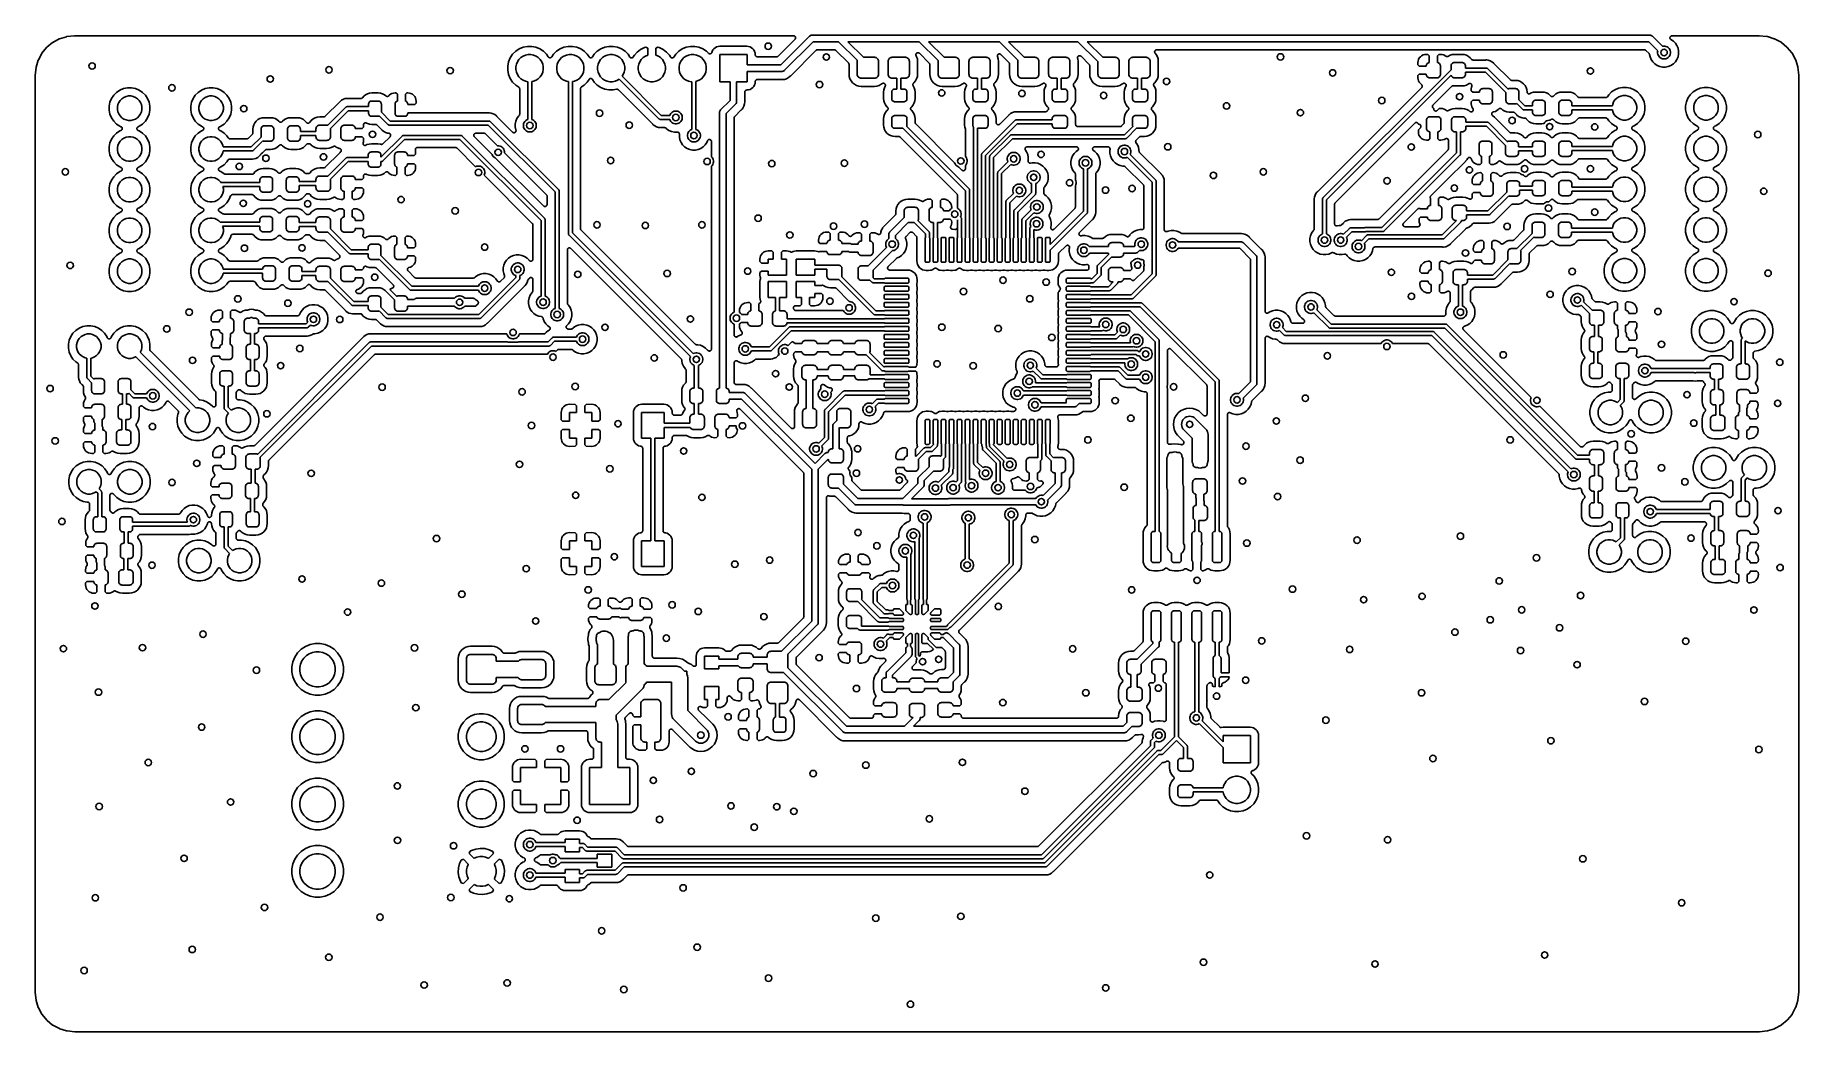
# Model space of a CAD drawing. Extents: x 103 to 213, y -152 to -90.
import ezdxf

# ---------------------------------------------------------------- set-up
doc = ezdxf.new("R2010")
doc.units = 0
doc.layers.add('BLACK', color=7, linetype='CONTINUOUS')

msp = doc.modelspace()

# ---------------------------------------------------------------- linework, layer by layer
at = {"layer": 'BLACK', "linetype": 'CONTINUOUS'}
for p, q in [((103.476, -91.4404), (103.761, -91.0908)), ((103.761, -91.0908), (103.762, -91.0895)), ((103.762, -91.0895), (103.771, -91.0814)), ((103.771, -91.0814), (103.779, -91.0732)), ((103.779, -91.0732), (104.126, -90.7856)), ((104.126, -90.7856), (104.128, -90.7845)), ((104.128, -90.7845), (104.137, -90.7782)), ((104.137, -90.7782), (104.147, -90.7718)), ((104.147, -90.7718), (104.544, -90.5572)), ((104.544, -90.5572), (104.545, -90.5564)), ((104.545, -90.5564), (104.556, -90.552)), ((104.556, -90.552), (104.567, -90.5476)), ((104.567, -90.5476), (104.998, -90.4142)), ((104.998, -90.4142), (104.999, -90.4137)), ((104.999, -90.4137), (105.011, -90.4115)), ((105.011, -90.4115), (105.022, -90.4092)), ((105.022, -90.4092), (105.502, -90.3587)), ((105.502, -90.3587), (105.504, -90.3585)), ((105.504, -90.3585), (105.51, -90.3586)), ((105.51, -90.3586), (105.516, -90.358)), ((105.516, -90.358), (150.309, -90.358)), ((133.217, -91.1716), (132.994, -91.3202)), ((133.464, -91.0692), (133.217, -91.1716)), ((133.726, -91.017), (133.464, -91.0692)), ((133.994, -91.017), (133.726, -91.017)), ((134.256, -91.0692), (133.994, -91.017)), ((134.503, -91.1716), (134.256, -91.0692)), ((134.726, -91.3202), (134.503, -91.1716)), ((135.757, -91.1716), (135.534, -91.3202)), ((136.004, -91.0692), (135.757, -91.1716)), ((136.266, -91.017), (136.004, -91.0692)), ((136.534, -91.017), (136.266, -91.017)), ((136.796, -91.0692), (136.534, -91.017)), ((137.043, -91.1716), (136.796, -91.0692)), ((137.266, -91.3202), (137.043, -91.1716)), ((138.297, -91.1716), (138.074, -91.3202)), ((138.544, -91.0692), (138.297, -91.1716)), ((138.806, -91.017), (138.544, -91.0692)), ((139.074, -91.017), (138.806, -91.017)), ((139.336, -91.0692), (139.074, -91.017)), ((139.583, -91.1716), (139.336, -91.0692)), ((139.806, -91.3202), (139.583, -91.1716)), ((141.022, -91.0969), (140.779, -91.2126)), ((141.11, -91.0702), (141.022, -91.0969)), ((141.226, -91.1314), (141.11, -91.0702)), ((141.226, -91.5602), (141.226, -91.1314)), ((141.85, -91.0702), (141.734, -91.1314)), ((141.734, -91.1314), (141.734, -91.5602)), ((141.938, -91.0969), (141.85, -91.0702)), ((142.181, -91.2126), (141.938, -91.0969)), ((143.377, -91.1716), (143.154, -91.3202)), ((143.624, -91.0692), (143.377, -91.1716)), ((143.886, -91.017), (143.624, -91.0692)), ((144.154, -91.017), (143.886, -91.017)), ((144.416, -91.0692), (144.154, -91.017)), ((144.663, -91.1716), (144.416, -91.0692)), ((144.886, -91.3202), (144.663, -91.1716)), ((145.349, -91.1641), (145.286, -91.2414)), ((145.426, -91.1006), (145.349, -91.1641)), ((145.515, -91.0534), (145.426, -91.1006)), ((145.61, -91.0244), (145.515, -91.0534)), ((145.716, -91.0139), (145.61, -91.0244)), ((147.404, -91.0139), (145.716, -91.0139)), ((147.51, -91.0243), (147.404, -91.0139)), ((147.605, -91.0534), (147.51, -91.0243)), ((147.694, -91.1006), (147.605, -91.0534)), ((147.771, -91.1641), (147.694, -91.1006)), ((147.834, -91.2414), (147.771, -91.1641)), ((150.399, -90.5748), (149.344, -91.6298)), ((149.517, -92.175), (151.302, -90.3905)), ((151.533, -90.725), (149.748, -92.5095)), ((150.309, -90.358), (150.31, -90.358)), ((150.31, -90.358), (150.31, -90.358)), ((150.31, -90.358), (150.31, -90.358)), ((150.31, -90.358), (150.311, -90.358)), ((150.311, -90.358), (150.323, -90.3594)), ((150.323, -90.3594), (150.335, -90.3607)), ((150.335, -90.3607), (150.335, -90.3607)), ((150.335, -90.3607), (150.336, -90.3608)), ((150.336, -90.3608), (150.347, -90.3644)), ((150.347, -90.3644), (150.359, -90.3681)), ((150.359, -90.3681), (150.359, -90.3682)), ((150.359, -90.3682), (150.359, -90.3683)), ((150.359, -90.3683), (150.37, -90.3741)), ((150.37, -90.3741), (150.381, -90.38)), ((150.381, -90.38), (150.381, -90.3801)), ((150.381, -90.3801), (150.381, -90.3802)), ((150.381, -90.3802), (150.39, -90.3879)), ((150.39, -90.3879), (150.4, -90.3958)), ((150.407, -90.5654), (150.399, -90.5748)), ((150.4, -90.3958), (150.4, -90.396)), ((150.4, -90.396), (150.4, -90.3961)), ((150.4, -90.3961), (150.407, -90.4055)), ((150.407, -90.4055), (150.415, -90.4151)), ((150.414, -90.556), (150.407, -90.5654)), ((150.415, -90.5558), (150.414, -90.556)), ((150.415, -90.4151), (150.415, -90.4153)), ((150.415, -90.4153), (150.415, -90.4155)), ((150.415, -90.4155), (150.421, -90.4261)), ((150.42, -90.545), (150.415, -90.5556)), ((150.415, -90.5556), (150.415, -90.5558)), ((150.426, -90.5342), (150.42, -90.545)), ((150.421, -90.4261), (150.427, -90.437)), ((150.43, -90.5221), (150.426, -90.5338)), ((150.426, -90.5338), (150.426, -90.534)), ((150.426, -90.534), (150.426, -90.5342)), ((150.427, -90.437), (150.427, -90.4372)), ((150.427, -90.4372), (150.427, -90.4374)), ((150.427, -90.4374), (150.43, -90.4488)), ((150.43, -90.4488), (150.434, -90.4608)), ((150.434, -90.5105), (150.43, -90.5221)), ((150.434, -90.4608), (150.434, -90.461)), ((150.434, -90.461), (150.434, -90.4612)), ((150.434, -90.4612), (150.435, -90.4732)), ((150.435, -90.498), (150.434, -90.5101)), ((150.434, -90.5101), (150.434, -90.5103)), ((150.434, -90.5103), (150.434, -90.5105)), ((150.435, -90.4732), (150.436, -90.4854)), ((150.436, -90.4859), (150.435, -90.498)), ((150.436, -90.4854), (150.436, -90.4857)), ((150.436, -90.4857), (150.436, -90.4859)), ((151.302, -90.3905), (151.308, -90.3829)), ((151.308, -90.3829), (151.338, -90.3579)), ((151.338, -90.3579), (151.373, -90.3393)), ((151.373, -90.3393), (151.411, -90.3279)), ((151.411, -90.3279), (151.415, -90.3275)), ((151.415, -90.3275), (151.44, -90.325)), ((151.44, -90.325), (151.45, -90.324)), ((151.44, -90.325), (151.44, -90.325)), ((151.45, -90.324), (151.46, -90.325)), ((151.46, -90.325), (153.19, -90.325)), ((153.117, -90.725), (151.533, -90.725)), ((154.283, -91.8908), (153.117, -90.725)), ((153.19, -90.325), (153.2, -90.324)), ((153.2, -90.324), (153.21, -90.325)), ((153.21, -90.325), (158.215, -90.325)), ((158.142, -90.725), (153.683, -90.725)), ((153.683, -90.725), (154.658, -91.7)), ((159.318, -91.9004), (158.142, -90.725)), ((158.215, -90.325), (158.225, -90.324)), ((158.225, -90.324), (158.235, -90.325)), ((158.235, -90.325), (163.215, -90.325)), ((163.142, -90.725), (158.708, -90.725)), ((158.708, -90.725), (159.683, -91.7)), ((164.289, -91.8716), (163.142, -90.725)), ((163.215, -90.325), (163.225, -90.324)), ((163.225, -90.324), (163.235, -90.325)), ((163.235, -90.325), (168.103, -90.325)), ((168.03, -90.725), (163.708, -90.725)), ((163.708, -90.725), (164.683, -91.7)), ((169.275, -91.9703), (168.03, -90.725)), ((168.103, -90.325), (168.112, -90.324)), ((168.112, -90.324), (168.122, -90.325)), ((168.122, -90.325), (203.665, -90.325)), ((203.592, -90.725), (168.595, -90.725)), ((168.595, -90.725), (169.57, -91.7)), ((204.163, -91.2957), (203.592, -90.725)), ((203.665, -90.325), (203.675, -90.324)), ((203.675, -90.324), (203.685, -90.325)), ((203.685, -90.325), (203.685, -90.325)), ((203.685, -90.325), (203.714, -90.3279)), ((203.714, -90.3279), (203.752, -90.3393)), ((203.752, -90.3393), (203.787, -90.3579)), ((203.787, -90.3579), (203.817, -90.3829)), ((203.817, -90.3829), (203.823, -90.3905)), ((203.823, -90.3905), (204.446, -91.0129)), ((204.446, -91.0129), (204.511, -91)), ((204.511, -91), (204.589, -91)), ((204.589, -91), (204.667, -91.0154)), ((204.667, -91.0154), (204.739, -91.0455)), ((204.739, -91.0455), (204.805, -91.0893)), ((204.805, -91.0893), (204.861, -91.145)), ((204.861, -91.145), (204.904, -91.2105)), ((204.917, -90.4838), (204.918, -90.4718)), ((204.917, -90.4839), (204.917, -90.4838)), ((204.917, -90.4841), (204.917, -90.4839)), ((204.918, -90.4963), (204.917, -90.4841)), ((204.918, -90.4718), (204.919, -90.4595)), ((204.919, -90.5085), (204.918, -90.4963)), ((204.919, -90.4591), (204.923, -90.4477)), ((204.919, -90.4593), (204.919, -90.4591)), ((204.919, -90.4595), (204.919, -90.4593)), ((204.919, -90.5086), (204.919, -90.5085)), ((204.919, -90.5088), (204.919, -90.5086)), ((204.922, -90.5205), (204.919, -90.5088)), ((204.926, -90.5323), (204.922, -90.5205)), ((204.923, -90.4477), (204.926, -90.4358)), ((204.926, -90.4358), (204.927, -90.4356)), ((204.926, -90.5324), (204.926, -90.5323)), ((204.926, -90.5326), (204.926, -90.5324)), ((204.931, -90.5435), (204.926, -90.5326)), ((204.927, -90.4355), (204.932, -90.4249)), ((204.927, -90.4356), (204.927, -90.4355)), ((204.937, -90.5543), (204.931, -90.5435)), ((204.932, -90.4249), (204.938, -90.414)), ((204.937, -90.5544), (204.937, -90.5543)), ((204.937, -90.5545), (204.937, -90.5544)), ((204.945, -90.5639), (204.937, -90.5545)), ((204.938, -90.4137), (204.946, -90.4044)), ((204.938, -90.4139), (204.938, -90.4137)), ((204.938, -90.414), (204.938, -90.4139)), ((204.953, -90.5736), (204.945, -90.5639)), ((204.946, -90.4044), (204.954, -90.3949)), ((204.953, -90.5737), (204.953, -90.5736)), ((204.953, -90.5739), (204.953, -90.5737)), ((204.962, -90.5815), (204.953, -90.5739)), ((204.954, -90.3947), (204.964, -90.3871)), ((204.954, -90.3948), (204.954, -90.3947)), ((204.954, -90.3949), (204.954, -90.3948)), ((204.972, -90.5896), (204.962, -90.5815)), ((204.964, -90.3871), (204.973, -90.3792)), ((204.972, -90.5898), (204.972, -90.5896)), ((204.973, -90.5906), (204.972, -90.5898)), ((204.972, -90.5898), (204.972, -90.5898)), ((204.972, -90.5898), (204.972, -90.5898)), ((204.973, -90.3791), (204.974, -90.379)), ((204.973, -90.3792), (204.973, -90.3791)), ((205.129, -90.6947), (204.973, -90.5906)), ((204.974, -90.379), (204.984, -90.3734)), ((204.984, -90.3734), (204.995, -90.3676)), ((204.995, -90.3675), (205.007, -90.364)), ((204.995, -90.3676), (204.995, -90.3675)), ((204.995, -90.3675), (204.995, -90.3675)), ((205.007, -90.364), (205.019, -90.3604)), ((205.019, -90.3604), (205.031, -90.3592)), ((205.019, -90.3604), (205.019, -90.3604)), ((205.019, -90.3604), (205.019, -90.3604)), ((205.031, -90.3592), (205.044, -90.358)), ((205.044, -90.358), (210.466, -90.358)), ((205.255, -90.8212), (205.129, -90.6947)), ((205.355, -90.9699), (205.255, -90.8212)), ((205.423, -91.1351), (205.355, -90.9699)), ((205.458, -91.3106), (205.423, -91.1351)), ((210.466, -90.358), (210.468, -90.358)), ((210.468, -90.358), (210.474, -90.3586)), ((210.474, -90.3586), (210.479, -90.3586)), ((210.479, -90.3586), (210.961, -90.4059)), ((210.961, -90.4059), (210.963, -90.4061)), ((210.963, -90.4061), (210.974, -90.4085)), ((210.974, -90.4085), (210.986, -90.4107)), ((210.986, -90.4107), (211.418, -90.5411)), ((211.418, -90.5411), (211.419, -90.5417)), ((211.419, -90.5417), (211.43, -90.5462)), ((211.43, -90.5462), (211.441, -90.5506)), ((211.441, -90.5506), (211.839, -90.7624)), ((211.839, -90.7624), (211.84, -90.7632)), ((211.84, -90.7632), (211.85, -90.7697)), ((211.85, -90.7697), (211.86, -90.7761)), ((211.86, -90.7761), (212.209, -91.0613)), ((212.209, -91.0613), (212.211, -91.0624)), ((212.211, -91.0624), (212.219, -91.0706)), ((212.219, -91.0706), (212.227, -91.0787)), ((212.227, -91.0787), (212.514, -91.4263)), ((103.111, -92.3143), (103.241, -91.8824)), ((103.241, -91.8824), (103.242, -91.8807)), ((103.242, -91.8807), (103.246, -91.87)), ((103.246, -91.87), (103.251, -91.8594)), ((103.251, -91.8594), (103.462, -91.4611)), ((103.462, -91.4611), (103.463, -91.4595)), ((103.463, -91.4595), (103.47, -91.45)), ((103.47, -91.45), (103.476, -91.4404)), ((132.554, -91.9789), (132.502, -92.2412)), ((132.502, -92.2412), (132.502, -92.5087)), ((132.657, -91.7317), (132.554, -91.9789)), ((132.805, -91.5093), (132.657, -91.7317)), ((132.994, -91.3202), (132.805, -91.5093)), ((133.01, -92.2913), (133.043, -92.1271)), ((133.01, -92.4587), (133.01, -92.2913)), ((133.043, -92.1271), (133.107, -91.9724)), ((133.107, -91.9724), (133.2, -91.8332)), ((133.2, -91.8332), (133.318, -91.7148)), ((133.318, -91.7148), (133.457, -91.6217)), ((133.457, -91.6217), (133.612, -91.5577)), ((133.612, -91.5577), (133.776, -91.525)), ((133.776, -91.525), (133.944, -91.525)), ((133.944, -91.525), (134.108, -91.5577)), ((134.108, -91.5577), (134.263, -91.6217)), ((134.263, -91.6217), (134.402, -91.7148)), ((134.402, -91.7148), (134.52, -91.8332)), ((134.52, -91.8332), (134.613, -91.9724)), ((134.613, -91.9724), (134.677, -92.1271)), ((134.677, -92.1271), (134.71, -92.2913)), ((134.71, -92.2913), (134.71, -92.4587)), ((134.915, -91.5093), (134.726, -91.3202)), ((135.024, -91.6733), (134.915, -91.5093)), ((135.032, -91.6826), (135.024, -91.6733)), ((135.04, -91.692), (135.032, -91.6826)), ((135.04, -91.6922), (135.04, -91.692)), ((135.04, -91.6925), (135.04, -91.6922)), ((135.049, -91.7002), (135.04, -91.6925)), ((135.059, -91.7079), (135.049, -91.7002)), ((135.059, -91.708), (135.059, -91.7079)), ((135.059, -91.7082), (135.059, -91.708)), ((135.07, -91.714), (135.059, -91.7082)), ((135.08, -91.7197), (135.07, -91.714)), ((135.081, -91.7198), (135.08, -91.7197)), ((135.081, -91.72), (135.081, -91.7198)), ((135.093, -91.7235), (135.081, -91.72)), ((135.104, -91.7271), (135.093, -91.7235)), ((135.105, -91.7272), (135.104, -91.7271)), ((135.104, -91.7271), (135.104, -91.7271)), ((135.117, -91.7285), (135.105, -91.7272)), ((135.129, -91.7298), (135.117, -91.7285)), ((135.141, -91.7286), (135.129, -91.7298)), ((135.129, -91.7298), (135.129, -91.7297)), ((135.129, -91.7297), (135.129, -91.7298)), ((135.153, -91.7276), (135.141, -91.7286)), ((135.154, -91.7275), (135.153, -91.7276)), ((135.166, -91.724), (135.154, -91.7274)), ((135.154, -91.7274), (135.154, -91.7275)), ((135.177, -91.7206), (135.166, -91.724)), ((135.178, -91.7205), (135.177, -91.7206)), ((135.189, -91.7148), (135.178, -91.7204)), ((135.178, -91.7204), (135.178, -91.7205)), ((135.199, -91.7092), (135.189, -91.7148)), ((135.2, -91.709), (135.199, -91.7092)), ((135.209, -91.7013), (135.2, -91.7088)), ((135.2, -91.7088), (135.2, -91.709)), ((135.219, -91.6937), (135.209, -91.7013)), ((135.227, -91.6842), (135.219, -91.6933)), ((135.219, -91.6933), (135.219, -91.6935)), ((135.219, -91.6935), (135.219, -91.6937)), ((135.235, -91.6748), (135.227, -91.6842)), ((135.236, -91.6733), (135.235, -91.6742)), ((135.235, -91.6742), (135.235, -91.6742)), ((135.235, -91.6742), (135.235, -91.6742)), ((135.235, -91.6742), (135.235, -91.6748)), ((135.345, -91.5093), (135.236, -91.6733)), ((135.534, -91.3202), (135.345, -91.5093)), ((135.55, -92.2913), (135.583, -92.1271)), ((135.55, -92.4587), (135.55, -92.2913)), ((135.583, -92.1271), (135.647, -91.9724)), ((135.647, -91.9724), (135.74, -91.8332)), ((135.74, -91.8332), (135.858, -91.7148)), ((135.858, -91.7148), (135.997, -91.6217)), ((135.997, -91.6217), (136.152, -91.5577)), ((136.152, -91.5577), (136.316, -91.525)), ((136.316, -91.525), (136.484, -91.525)), ((136.484, -91.525), (136.648, -91.5577)), ((136.648, -91.5577), (136.803, -91.6217)), ((136.803, -91.6217), (136.942, -91.7148)), ((136.942, -91.7148), (137.06, -91.8332)), ((137.06, -91.8332), (137.153, -91.9724)), ((137.153, -91.9724), (137.217, -92.1271)), ((137.217, -92.1271), (137.25, -92.2913)), ((137.25, -92.2913), (137.25, -92.4587)), ((137.455, -91.5093), (137.266, -91.3202)), ((137.564, -91.6733), (137.455, -91.5093)), ((137.572, -91.6826), (137.564, -91.6733)), ((137.58, -91.692), (137.572, -91.6826)), ((137.58, -91.6922), (137.58, -91.692)), ((137.58, -91.6925), (137.58, -91.6922)), ((137.589, -91.7002), (137.58, -91.6925)), ((137.599, -91.7079), (137.589, -91.7002)), ((137.599, -91.708), (137.599, -91.7079)), ((137.599, -91.7082), (137.599, -91.708)), ((137.61, -91.714), (137.599, -91.7082)), ((137.62, -91.7197), (137.61, -91.714)), ((137.621, -91.7198), (137.62, -91.7197)), ((137.621, -91.72), (137.621, -91.7198)), ((137.633, -91.7235), (137.621, -91.72)), ((137.644, -91.7271), (137.633, -91.7235)), ((137.645, -91.7272), (137.644, -91.7271)), ((137.644, -91.7271), (137.644, -91.7271)), ((137.657, -91.7285), (137.645, -91.7272)), ((137.669, -91.7298), (137.657, -91.7285)), ((137.681, -91.7286), (137.669, -91.7298)), ((137.669, -91.7298), (137.669, -91.7297)), ((137.669, -91.7297), (137.669, -91.7298)), ((137.693, -91.7276), (137.681, -91.7286)), ((137.694, -91.7275), (137.693, -91.7276)), ((137.706, -91.724), (137.694, -91.7274)), ((137.694, -91.7274), (137.694, -91.7275)), ((137.717, -91.7206), (137.706, -91.724)), ((137.718, -91.7205), (137.717, -91.7206)), ((137.729, -91.7148), (137.718, -91.7204)), ((137.718, -91.7204), (137.718, -91.7205)), ((137.739, -91.7092), (137.729, -91.7148)), ((137.74, -91.709), (137.739, -91.7092)), ((137.749, -91.7013), (137.74, -91.7088)), ((137.74, -91.7088), (137.74, -91.709)), ((137.759, -91.6937), (137.749, -91.7013)), ((137.767, -91.6842), (137.759, -91.6933)), ((137.759, -91.6933), (137.759, -91.6935)), ((137.759, -91.6935), (137.759, -91.6937)), ((137.775, -91.6748), (137.767, -91.6842)), ((137.776, -91.6733), (137.775, -91.6742)), ((137.775, -91.6742), (137.775, -91.6742)), ((137.775, -91.6742), (137.775, -91.6742)), ((137.775, -91.6742), (137.775, -91.6748)), ((137.885, -91.5093), (137.776, -91.6733)), ((138.074, -91.3202), (137.885, -91.5093)), ((138.09, -92.2913), (138.123, -92.1271)), ((138.09, -92.4587), (138.09, -92.2913)), ((138.123, -92.1271), (138.187, -91.9724)), ((138.187, -91.9724), (138.28, -91.8332)), ((138.28, -91.8332), (138.398, -91.7148)), ((138.398, -91.7148), (138.537, -91.6217)), ((138.537, -91.6217), (138.692, -91.5577)), ((138.692, -91.5577), (138.856, -91.525)), ((138.856, -91.525), (139.024, -91.525)), ((139.024, -91.525), (139.188, -91.5577)), ((139.188, -91.5577), (139.343, -91.6217)), ((139.343, -91.6217), (139.482, -91.7148)), ((139.482, -91.7148), (139.6, -91.8332)), ((139.6, -91.8332), (139.693, -91.9724)), ((139.693, -91.9724), (139.757, -92.1271)), ((139.757, -92.1271), (139.79, -92.2913)), ((139.79, -92.2913), (139.79, -92.4587)), ((139.995, -91.5093), (139.806, -91.3202)), ((140.11, -91.6811), (139.995, -91.5093)), ((140.111, -91.6834), (140.11, -91.6811)), ((140.113, -91.6859), (140.111, -91.6834)), ((140.119, -91.693), (140.113, -91.6859)), ((140.125, -91.7003), (140.119, -91.693)), ((140.128, -91.7021), (140.125, -91.7003)), ((140.13, -91.7043), (140.128, -91.7021)), ((140.137, -91.71), (140.13, -91.7043)), ((140.144, -91.716), (140.137, -91.71)), ((140.147, -91.7174), (140.144, -91.716)), ((140.149, -91.7192), (140.147, -91.7174)), ((140.158, -91.7233), (140.149, -91.7192)), ((140.166, -91.7277), (140.158, -91.7233)), ((140.169, -91.7286), (140.166, -91.7277)), ((140.172, -91.7299), (140.169, -91.7286)), ((140.181, -91.7322), (140.172, -91.7299)), ((140.19, -91.735), (140.181, -91.7322)), ((140.193, -91.7353), (140.19, -91.735)), ((140.196, -91.736), (140.193, -91.7353)), ((140.205, -91.7366), (140.196, -91.736)), ((140.215, -91.7375), (140.205, -91.7366)), ((140.218, -91.7373), (140.215, -91.7375)), ((140.221, -91.7374), (140.218, -91.7373)), ((140.23, -91.7361), (140.221, -91.7374)), ((140.239, -91.7352), (140.23, -91.7361)), ((140.242, -91.7344), (140.239, -91.7352)), ((140.245, -91.734), (140.242, -91.7344)), ((140.254, -91.7309), (140.245, -91.734)), ((140.263, -91.7282), (140.254, -91.7309)), ((140.266, -91.7268), (140.263, -91.7282)), ((140.269, -91.7258), (140.266, -91.7268)), ((140.277, -91.721), (140.269, -91.7258)), ((140.285, -91.7166), (140.277, -91.721)), ((140.287, -91.7148), (140.285, -91.7166)), ((140.29, -91.7133), (140.287, -91.7148)), ((140.297, -91.707), (140.29, -91.7133)), ((140.304, -91.701), (140.297, -91.707)), ((140.306, -91.6988), (140.304, -91.701)), ((140.308, -91.6968), (140.306, -91.6988)), ((140.314, -91.6893), (140.308, -91.6968)), ((140.32, -91.682), (140.314, -91.6893)), ((140.322, -91.6794), (140.32, -91.682)), ((140.323, -91.677), (140.322, -91.6794)), ((140.324, -91.6755), (140.323, -91.677)), ((140.388, -91.5694), (140.324, -91.6755)), ((140.566, -91.3717), (140.388, -91.5694)), ((140.779, -91.2126), (140.566, -91.3717)), ((140.63, -92.2913), (140.663, -92.1271)), ((140.63, -92.4587), (140.63, -92.2913)), ((140.663, -92.1271), (140.727, -91.9724)), ((140.727, -91.9724), (140.82, -91.8332)), ((140.82, -91.8332), (140.938, -91.7148)), ((140.938, -91.7148), (141.077, -91.6217)), ((141.077, -91.6217), (141.226, -91.5602)), ((141.734, -91.5602), (141.883, -91.6217)), ((141.883, -91.6217), (142.022, -91.7148)), ((142.022, -91.7148), (142.14, -91.8332)), ((142.14, -91.8332), (142.233, -91.9724)), ((142.394, -91.3717), (142.181, -91.2126)), ((142.233, -91.9724), (142.297, -92.1271)), ((142.297, -92.1271), (142.33, -92.2913)), ((142.33, -92.2913), (142.33, -92.4587)), ((142.572, -91.5694), (142.394, -91.3717)), ((142.636, -91.6755), (142.572, -91.5694)), ((142.637, -91.6779), (142.636, -91.6755)), ((142.639, -91.6805), (142.637, -91.6779)), ((142.645, -91.6879), (142.639, -91.6805)), ((142.65, -91.6955), (142.645, -91.6879)), ((142.653, -91.6975), (142.65, -91.6955)), ((142.654, -91.6998), (142.653, -91.6975)), ((142.662, -91.7058), (142.654, -91.6998)), ((142.669, -91.7122), (142.662, -91.7058)), ((142.671, -91.7137), (142.669, -91.7122)), ((142.674, -91.7156), (142.671, -91.7137)), ((142.682, -91.7201), (142.674, -91.7156)), ((142.69, -91.725), (142.682, -91.7201)), ((142.693, -91.7261), (142.69, -91.725)), ((142.695, -91.7275), (142.693, -91.7261)), ((142.704, -91.7303), (142.695, -91.7275)), ((142.713, -91.7335), (142.704, -91.7303)), ((142.716, -91.734), (142.713, -91.7335)), ((142.719, -91.7349), (142.716, -91.734)), ((142.728, -91.7359), (142.719, -91.7349)), ((142.738, -91.7373), (142.728, -91.7359)), ((142.741, -91.7372), (142.738, -91.7373)), ((142.744, -91.7375), (142.741, -91.7372)), ((142.753, -91.7367), (142.744, -91.7375)), ((142.762, -91.7363), (142.753, -91.7367)), ((142.765, -91.7356), (142.762, -91.7363)), ((142.768, -91.7353), (142.765, -91.7356)), ((142.777, -91.7327), (142.768, -91.7353)), ((142.787, -91.7305), (142.777, -91.7327)), ((142.789, -91.7292), (142.787, -91.7305)), ((142.792, -91.7284), (142.789, -91.7292)), ((142.8, -91.7241), (142.792, -91.7284)), ((142.809, -91.7201), (142.8, -91.7241)), ((142.811, -91.7184), (142.809, -91.7201)), ((142.814, -91.717), (142.811, -91.7184)), ((142.821, -91.7111), (142.814, -91.717)), ((142.829, -91.7055), (142.821, -91.7111)), ((142.831, -91.7034), (142.829, -91.7055)), ((142.833, -91.7015), (142.831, -91.7034)), ((142.84, -91.6943), (142.833, -91.7015)), ((142.846, -91.6874), (142.84, -91.6943)), ((142.847, -91.6848), (142.846, -91.6874)), ((142.849, -91.6826), (142.847, -91.6848)), ((142.85, -91.6811), (142.849, -91.6826)), ((142.965, -91.5093), (142.85, -91.6811)), ((143.154, -91.3202), (142.965, -91.5093)), ((143.17, -92.2913), (143.203, -92.1271)), ((143.17, -92.4587), (143.17, -92.2913)), ((143.203, -92.1271), (143.267, -91.9724)), ((143.267, -91.9724), (143.36, -91.8332)), ((143.36, -91.8332), (143.478, -91.7148)), ((143.478, -91.7148), (143.617, -91.6217)), ((143.617, -91.6217), (143.772, -91.5577)), ((143.772, -91.5577), (143.936, -91.525)), ((143.936, -91.525), (144.104, -91.525)), ((144.104, -91.525), (144.268, -91.5577)), ((144.268, -91.5577), (144.423, -91.6217)), ((144.423, -91.6217), (144.562, -91.7148)), ((144.562, -91.7148), (144.68, -91.8332)), ((144.68, -91.8332), (144.773, -91.9724)), ((144.773, -91.9724), (144.837, -92.1271)), ((144.837, -92.1271), (144.87, -92.2913)), ((144.87, -92.2913), (144.87, -92.4587)), ((145.009, -91.4432), (144.886, -91.3202)), ((145.013, -91.4469), (145.009, -91.4432)), ((145.017, -91.4511), (145.013, -91.4469)), ((145.023, -91.4548), (145.017, -91.4511)), ((145.028, -91.4589), (145.023, -91.4548)), ((145.033, -91.4617), (145.028, -91.4589)), ((145.038, -91.465), (145.033, -91.4617)), ((145.044, -91.4676), (145.038, -91.465)), ((145.05, -91.4706), (145.044, -91.4676)), ((145.055, -91.4724), (145.05, -91.4706)), ((145.061, -91.4747), (145.055, -91.4724)), ((145.067, -91.476), (145.061, -91.4747)), ((145.073, -91.4779), (145.067, -91.476)), ((145.079, -91.4785), (145.073, -91.4779)), ((145.085, -91.4797), (145.079, -91.4785)), ((145.092, -91.4797), (145.085, -91.4797)), ((145.098, -91.4804), (145.092, -91.4797)), ((145.104, -91.4798), (145.098, -91.4804)), ((145.11, -91.4799), (145.104, -91.4798)), ((145.116, -91.4787), (145.11, -91.4799)), ((145.123, -91.478), (145.116, -91.4787)), ((145.128, -91.4764), (145.123, -91.478)), ((145.134, -91.4753), (145.128, -91.4764)), ((145.14, -91.4728), (145.134, -91.4753)), ((145.146, -91.471), (145.14, -91.4728)), ((145.152, -91.4682), (145.146, -91.471)), ((145.157, -91.466), (145.152, -91.4682)), ((145.163, -91.4624), (145.157, -91.466)), ((145.168, -91.4594), (145.163, -91.4624)), ((145.173, -91.4557), (145.168, -91.4594)), ((145.178, -91.4525), (145.173, -91.4557)), ((145.183, -91.4479), (145.178, -91.4525)), ((145.188, -91.4438), (145.183, -91.4479)), ((145.191, -91.4393), (145.188, -91.4438)), ((145.196, -91.4351), (145.191, -91.4393)), ((145.199, -91.4298), (145.196, -91.4351)), ((145.204, -91.4248), (145.199, -91.4298)), ((145.206, -91.4196), (145.204, -91.4248)), ((145.21, -91.4147), (145.206, -91.4196)), ((145.212, -91.4087), (145.21, -91.4147)), ((145.215, -91.403), (145.212, -91.4087)), ((145.217, -91.3974), (145.215, -91.403)), ((145.219, -91.3919), (145.217, -91.3974)), ((145.22, -91.3902), (145.219, -91.3919)), ((145.238, -91.3297), (145.22, -91.3902)), ((145.286, -91.2414), (145.238, -91.3297)), ((145.71, -93.225), (145.71, -91.525)), ((145.71, -91.525), (147.41, -91.525)), ((147.41, -91.525), (147.41, -92.175)), ((147.41, -92.175), (149.517, -92.175)), ((147.882, -91.3297), (147.834, -91.2414)), ((147.911, -91.4254), (147.882, -91.3297)), ((147.921, -91.5312), (147.911, -91.4254)), ((147.921, -91.54), (147.921, -91.5312)), ((147.922, -91.5519), (147.921, -91.54)), ((147.923, -91.5638), (147.922, -91.5519)), ((147.923, -91.5642), (147.923, -91.5638)), ((147.923, -91.5647), (147.923, -91.5642)), ((147.927, -91.5761), (147.923, -91.5647)), ((147.93, -91.5876), (147.927, -91.5761)), ((147.931, -91.588), (147.93, -91.5876)), ((147.931, -91.5884), (147.931, -91.588)), ((147.936, -91.5989), (147.931, -91.5884)), ((147.942, -91.6095), (147.936, -91.5989)), ((147.942, -91.6099), (147.942, -91.6095)), ((147.942, -91.6103), (147.942, -91.6099)), ((147.95, -91.6195), (147.942, -91.6103)), ((147.957, -91.6289), (147.95, -91.6195)), ((147.958, -91.6291), (147.957, -91.6289)), ((147.958, -91.6295), (147.958, -91.6291)), ((147.967, -91.6371), (147.958, -91.6295)), ((147.976, -91.6448), (147.967, -91.6371)), ((147.977, -91.645), (147.976, -91.6448)), ((147.977, -91.6453), (147.977, -91.645)), ((147.988, -91.651), (147.977, -91.6453)), ((147.998, -91.6567), (147.988, -91.651)), ((147.998, -91.6569), (147.998, -91.6567)), ((147.999, -91.6571), (147.998, -91.6569)), ((148.01, -91.6606), (147.999, -91.6571)), ((148.022, -91.6642), (148.01, -91.6606)), ((148.022, -91.6643), (148.022, -91.6642)), ((148.023, -91.6644), (148.022, -91.6643)), ((148.034, -91.6657), (148.023, -91.6644)), ((148.046, -91.667), (148.034, -91.6657)), ((148.047, -91.667), (148.046, -91.667)), ((148.048, -91.667), (148.047, -91.667)), ((148.047, -91.667), (148.047, -91.667)), ((148.047, -91.667), (148.047, -91.667)), ((149.254, -91.667), (148.048, -91.667)), ((149.266, -91.6659), (149.254, -91.667)), ((149.277, -91.6648), (149.266, -91.6659)), ((149.278, -91.6646), (149.277, -91.6648)), ((149.279, -91.6646), (149.278, -91.6646)), ((149.29, -91.6612), (149.279, -91.6646)), ((149.301, -91.6579), (149.29, -91.6612)), ((149.302, -91.6576), (149.301, -91.6579)), ((149.303, -91.6574), (149.302, -91.6576)), ((149.313, -91.6519), (149.303, -91.6574)), ((149.323, -91.6465), (149.313, -91.6519)), ((149.324, -91.6461), (149.323, -91.6465)), ((149.334, -91.6384), (149.324, -91.6458)), ((149.324, -91.6458), (149.324, -91.6461)), ((149.343, -91.631), (149.334, -91.6384)), ((149.344, -91.6301), (149.343, -91.631)), ((149.344, -91.6298), (149.344, -91.6301)), ((149.344, -91.6301), (149.344, -91.6301)), ((149.344, -91.6301), (149.344, -91.6301)), ((150.13, -92.8466), (151.706, -91.2702)), ((151.706, -91.2699), (151.707, -91.269)), ((151.706, -91.2702), (151.706, -91.2699)), ((151.706, -91.2699), (151.706, -91.2699)), ((151.706, -91.2699), (151.706, -91.2699)), ((151.707, -91.269), (151.717, -91.2616)), ((151.717, -91.2616), (151.726, -91.2542)), ((151.726, -91.2539), (151.727, -91.2535)), ((151.726, -91.2542), (151.726, -91.2539)), ((151.727, -91.2535), (151.737, -91.2481)), ((151.737, -91.2481), (151.747, -91.2426)), ((151.747, -91.2426), (151.748, -91.2424)), ((151.748, -91.2424), (151.749, -91.2421)), ((151.749, -91.2421), (151.76, -91.2388)), ((151.76, -91.2388), (151.771, -91.2354)), ((151.771, -91.2354), (151.772, -91.2354)), ((151.772, -91.2354), (151.773, -91.2352)), ((151.773, -91.2352), (151.784, -91.2341)), ((151.784, -91.2341), (151.796, -91.233)), ((151.796, -91.233), (152.854, -91.233)), ((152.854, -91.233), (152.855, -91.233)), ((152.855, -91.233), (152.855, -91.233)), ((152.855, -91.233), (152.855, -91.233)), ((152.855, -91.233), (152.856, -91.233)), ((152.856, -91.233), (152.868, -91.2343)), ((152.868, -91.2343), (152.879, -91.2355)), ((152.879, -91.2355), (152.88, -91.2357)), ((152.88, -91.2357), (152.881, -91.2358)), ((152.881, -91.2358), (152.892, -91.2393)), ((152.892, -91.2393), (152.903, -91.2428)), ((152.903, -91.2428), (152.904, -91.2431)), ((152.904, -91.2431), (152.904, -91.2433)), ((152.904, -91.2433), (152.914, -91.2489)), ((152.914, -91.2489), (152.925, -91.2545)), ((152.925, -91.2545), (152.925, -91.2549)), ((152.925, -91.2549), (152.926, -91.2552)), ((152.926, -91.2552), (152.935, -91.2627)), ((152.935, -91.2627), (152.944, -91.2702)), ((152.944, -91.2702), (153.727, -92.053)), ((153.727, -92.053), (153.727, -92.0533)), ((153.727, -92.0533), (153.727, -92.0533)), ((153.727, -92.0533), (153.727, -92.0533)), ((153.727, -92.0533), (153.728, -92.0543)), ((153.728, -92.0543), (153.735, -92.0635)), ((153.735, -92.0635), (153.743, -92.0725)), ((153.743, -92.0725), (153.743, -92.0731)), ((153.743, -92.0731), (153.743, -92.0736)), ((153.743, -92.0736), (153.749, -92.0841)), ((153.749, -92.0841), (153.754, -92.0944)), ((153.754, -92.0944), (153.755, -92.095)), ((153.755, -92.095), (153.755, -92.0956)), ((153.755, -92.0956), (153.758, -92.1069)), ((153.758, -92.1069), (153.762, -92.1181)), ((153.762, -92.1181), (153.762, -92.1188)), ((153.762, -92.1188), (153.762, -92.1194)), ((153.762, -92.1194), (153.763, -92.1311)), ((153.763, -92.1311), (153.764, -92.1428)), ((153.764, -92.1428), (153.764, -92.7438)), ((154.275, -91.95), (154.28, -91.9012)), ((154.275, -92.75), (154.275, -91.95)), ((154.28, -91.9012), (154.283, -91.8908)), ((154.658, -91.7), (155.35, -91.7)), ((155.35, -91.7), (155.399, -91.7048)), ((155.399, -91.7048), (155.446, -91.719)), ((155.446, -91.719), (155.489, -91.7421)), ((155.489, -91.7421), (155.527, -91.7732)), ((155.527, -91.7732), (155.558, -91.8111)), ((155.558, -91.8111), (155.581, -91.8543)), ((155.581, -91.8543), (155.595, -91.9012)), ((155.595, -91.9012), (155.6, -91.95)), ((155.6, -91.95), (155.6, -92.75)), ((156.2, -91.95), (156.205, -91.9012)), ((156.2, -92.75), (156.2, -91.95)), ((156.205, -91.9012), (156.219, -91.8543)), ((156.219, -91.8543), (156.242, -91.8111)), ((156.242, -91.8111), (156.273, -91.7732)), ((156.273, -91.7732), (156.311, -91.7421)), ((156.311, -91.7421), (156.354, -91.719)), ((156.354, -91.719), (156.401, -91.7048)), ((156.401, -91.7048), (156.45, -91.7)), ((156.45, -91.7), (157.275, -91.7)), ((157.275, -91.7), (157.324, -91.7048)), ((157.324, -91.7048), (157.371, -91.719)), ((157.371, -91.719), (157.414, -91.7421)), ((157.414, -91.7421), (157.452, -91.7732)), ((157.452, -91.7732), (157.483, -91.8111)), ((157.483, -91.8111), (157.506, -91.8543)), ((157.506, -91.8543), (157.52, -91.9012)), ((157.52, -91.9012), (157.525, -91.95)), ((157.525, -91.95), (157.525, -92.75)), ((157.93, -91.5236), (157.932, -91.5176)), ((157.93, -91.5299), (157.93, -91.5236)), ((157.93, -91.5362), (157.93, -91.5299)), ((157.93, -91.5423), (157.93, -91.5362)), ((157.93, -91.5484), (157.93, -91.5423)), ((157.931, -91.5546), (157.93, -91.5484)), ((157.932, -91.5609), (157.931, -91.5546)), ((157.932, -91.5115), (157.934, -91.5055)), ((157.932, -91.5176), (157.932, -91.5115)), ((157.934, -91.5668), (157.932, -91.5609)), ((157.934, -91.5055), (157.936, -91.4994)), ((157.935, -91.5728), (157.934, -91.5668)), ((157.937, -91.5786), (157.935, -91.5728)), ((157.936, -91.4994), (157.938, -91.4937)), ((157.939, -91.5847), (157.937, -91.5786)), ((157.938, -91.4937), (157.94, -91.4879)), ((157.942, -91.5901), (157.939, -91.5847)), ((157.94, -91.4879), (157.943, -91.4824)), ((157.944, -91.5958), (157.942, -91.5901)), ((157.943, -91.4824), (157.945, -91.4766)), ((157.945, -91.5974), (157.944, -91.5958)), ((157.945, -91.4766), (157.949, -91.4715)), ((157.978, -91.659), (157.945, -91.5974)), ((157.949, -91.4715), (157.952, -91.4661)), ((157.952, -91.4661), (157.956, -91.4613)), ((157.956, -91.4613), (157.959, -91.4561)), ((157.959, -91.4561), (157.964, -91.4518)), ((157.964, -91.4518), (157.967, -91.4471)), ((157.967, -91.4471), (157.972, -91.4431)), ((157.972, -91.4431), (157.977, -91.4387)), ((157.977, -91.4387), (157.982, -91.4353)), ((158.021, -91.8016), (157.978, -91.659)), ((157.982, -91.4353), (157.987, -91.4315)), ((157.987, -91.4315), (157.992, -91.4286)), ((157.992, -91.4286), (157.998, -91.4251)), ((157.998, -91.4251), (158.003, -91.4228)), ((158.003, -91.4228), (158.009, -91.4199)), ((158.009, -91.4199), (158.015, -91.4181)), ((158.015, -91.4181), (158.021, -91.4158)), ((158.021, -91.4158), (158.027, -91.4146)), ((158.036, -91.9562), (158.021, -91.8016)), ((158.027, -91.4146), (158.032, -91.4128)), ((158.032, -91.4128), (158.039, -91.4123)), ((158.036, -92.7438), (158.036, -91.9562)), ((158.039, -91.4123), (158.045, -91.4111)), ((158.045, -91.4111), (158.051, -91.4111)), ((158.051, -91.4111), (158.057, -91.4105)), ((158.057, -91.4105), (158.063, -91.4112)), ((158.063, -91.4112), (158.07, -91.4112)), ((158.07, -91.4112), (158.076, -91.4124)), ((158.076, -91.4124), (158.082, -91.413)), ((158.082, -91.413), (158.088, -91.4149)), ((158.088, -91.4149), (158.094, -91.4161)), ((158.094, -91.4161), (158.1, -91.4185)), ((158.1, -91.4185), (158.105, -91.4203)), ((158.105, -91.4203), (158.111, -91.4232)), ((158.111, -91.4232), (158.117, -91.4257)), ((158.117, -91.4257), (158.122, -91.4291)), ((158.122, -91.4291), (158.127, -91.432)), ((158.127, -91.432), (158.132, -91.436)), ((158.132, -91.436), (158.137, -91.4395)), ((158.137, -91.4395), (158.142, -91.4438)), ((158.142, -91.4438), (158.146, -91.4477)), ((158.146, -91.4477), (158.764, -92.0655)), ((158.764, -92.0655), (158.765, -92.0658)), ((158.765, -92.0658), (158.765, -92.0658)), ((158.765, -92.0658), (158.765, -92.0658)), ((158.765, -92.0658), (158.765, -92.0668)), ((158.765, -92.0668), (158.773, -92.0759)), ((158.773, -92.0759), (158.78, -92.085)), ((158.78, -92.085), (158.781, -92.0856)), ((158.781, -92.0856), (158.781, -92.0861)), ((158.781, -92.0861), (158.786, -92.0965)), ((158.786, -92.0965), (158.792, -92.1069)), ((158.792, -92.1069), (158.792, -92.1075)), ((158.792, -92.1075), (158.792, -92.1081)), ((158.792, -92.1081), (158.796, -92.1194)), ((158.796, -92.1194), (158.799, -92.1306)), ((158.799, -92.1306), (158.799, -92.1313)), ((158.799, -92.1313), (158.799, -92.1319)), ((158.799, -92.1319), (158.8, -92.1436)), ((158.8, -92.1436), (158.801, -92.1553)), ((158.801, -92.1553), (158.801, -92.7438)), ((159.312, -91.95), (159.317, -91.9012)), ((159.312, -92.75), (159.312, -91.95)), ((159.317, -91.9012), (159.318, -91.9004)), ((159.683, -91.7), (160.388, -91.7)), ((160.388, -91.7), (160.436, -91.7048)), ((160.436, -91.7048), (160.483, -91.719)), ((160.483, -91.719), (160.526, -91.7421)), ((160.526, -91.7421), (160.564, -91.7732)), ((160.564, -91.7732), (160.595, -91.8111)), ((160.595, -91.8111), (160.618, -91.8543)), ((160.618, -91.8543), (160.633, -91.9012)), ((160.633, -91.9012), (160.637, -91.95)), ((160.637, -91.95), (160.637, -92.75)), ((161.237, -91.95), (161.242, -91.9012)), ((161.237, -92.75), (161.237, -91.95)), ((161.242, -91.9012), (161.257, -91.8543)), ((161.257, -91.8543), (161.28, -91.8111)), ((161.28, -91.8111), (161.311, -91.7732)), ((161.311, -91.7732), (161.349, -91.7421)), ((161.349, -91.7421), (161.392, -91.719)), ((161.392, -91.719), (161.439, -91.7048)), ((161.439, -91.7048), (161.487, -91.7)), ((161.487, -91.7), (162.313, -91.7)), ((162.313, -91.7), (162.361, -91.7048)), ((162.361, -91.7048), (162.408, -91.719)), ((162.408, -91.719), (162.451, -91.7421)), ((162.451, -91.7421), (162.489, -91.7732)), ((162.489, -91.7732), (162.52, -91.8111)), ((162.52, -91.8111), (162.543, -91.8543)), ((162.543, -91.8543), (162.558, -91.9012)), ((162.558, -91.9012), (162.562, -91.95)), ((162.562, -91.95), (162.562, -92.75)), ((163.008, -91.6015), (163.01, -91.5955)), ((163.008, -91.6078), (163.008, -91.6015)), ((163.008, -91.6141), (163.008, -91.6078)), ((163.008, -91.6202), (163.008, -91.6141)), ((163.008, -91.6262), (163.008, -91.6202)), ((163.009, -91.6325), (163.008, -91.6262)), ((163.01, -91.6388), (163.009, -91.6325)), ((163.01, -91.5895), (163.012, -91.5834)), ((163.01, -91.5955), (163.01, -91.5895)), ((163.011, -91.6446), (163.01, -91.6388)), ((163.013, -91.6506), (163.011, -91.6446)), ((163.012, -91.5834), (163.013, -91.5772)), ((163.013, -91.5772), (163.016, -91.5716)), ((163.013, -91.6523), (163.013, -91.6506)), ((163.058, -91.8016), (163.013, -91.6523)), ((163.016, -91.5716), (163.018, -91.5658)), ((163.018, -91.5658), (163.021, -91.5602)), ((163.021, -91.5602), (163.023, -91.5544)), ((163.023, -91.5544), (163.027, -91.5494)), ((163.027, -91.5494), (163.03, -91.5441)), ((163.03, -91.5441), (163.034, -91.5392)), ((163.034, -91.5392), (163.037, -91.5339)), ((163.037, -91.5339), (163.042, -91.5297)), ((163.042, -91.5297), (163.045, -91.525)), ((163.045, -91.525), (163.05, -91.521)), ((163.05, -91.521), (163.055, -91.5166)), ((163.055, -91.5166), (163.06, -91.5132)), ((163.074, -91.9562), (163.058, -91.8016)), ((163.06, -91.5132), (163.065, -91.5094)), ((163.065, -91.5094), (163.07, -91.5065)), ((163.07, -91.5065), (163.076, -91.503)), ((163.074, -92.7438), (163.074, -91.9562)), ((163.076, -91.503), (163.081, -91.5007)), ((163.081, -91.5007), (163.087, -91.4979)), ((163.087, -91.4979), (163.093, -91.496)), ((163.093, -91.496), (163.099, -91.4937)), ((163.099, -91.4937), (163.105, -91.4925)), ((163.105, -91.4925), (163.11, -91.4908)), ((163.11, -91.4908), (163.117, -91.4902)), ((163.117, -91.4902), (163.123, -91.489)), ((163.123, -91.489), (163.129, -91.489)), ((163.129, -91.489), (163.135, -91.4884)), ((163.135, -91.4884), (163.141, -91.4891)), ((163.141, -91.4891), (163.148, -91.4891)), ((163.148, -91.4891), (163.154, -91.4903)), ((163.154, -91.4903), (163.16, -91.491)), ((163.16, -91.491), (163.166, -91.4928)), ((163.166, -91.4928), (163.172, -91.4941)), ((163.172, -91.4941), (163.178, -91.4964)), ((163.178, -91.4964), (163.183, -91.4982)), ((163.183, -91.4982), (163.189, -91.5012)), ((163.189, -91.5012), (163.195, -91.5037)), ((163.195, -91.5037), (163.2, -91.507)), ((163.2, -91.507), (163.205, -91.5099)), ((163.205, -91.5099), (163.21, -91.5139)), ((163.21, -91.5139), (163.215, -91.5175)), ((163.215, -91.5175), (163.22, -91.5218)), ((163.22, -91.5218), (163.224, -91.5256)), ((163.224, -91.5256), (163.727, -92.028)), ((163.727, -92.028), (163.727, -92.0283)), ((163.727, -92.0283), (163.727, -92.0283)), ((163.727, -92.0283), (163.727, -92.0283)), ((163.727, -92.0283), (163.728, -92.0293)), ((163.728, -92.0293), (163.735, -92.0385)), ((163.735, -92.0385), (163.743, -92.0475)), ((163.743, -92.0475), (163.743, -92.0481)), ((163.743, -92.0481), (163.743, -92.0486)), ((163.743, -92.0486), (163.749, -92.0591)), ((163.749, -92.0591), (163.754, -92.0694)), ((163.754, -92.0694), (163.755, -92.07)), ((163.755, -92.07), (163.755, -92.0706)), ((163.755, -92.0706), (163.758, -92.0819)), ((163.758, -92.0819), (163.762, -92.0931)), ((163.762, -92.0931), (163.762, -92.0938)), ((163.762, -92.0938), (163.762, -92.0944)), ((163.762, -92.0944), (163.763, -92.1061)), ((163.763, -92.1061), (163.764, -92.1178)), ((163.764, -92.1178), (163.764, -92.7438)), ((164.275, -91.95), (164.28, -91.9012)), ((164.275, -92.75), (164.275, -91.95)), ((164.28, -91.9012), (164.289, -91.8716)), ((164.683, -91.7), (165.35, -91.7)), ((165.35, -91.7), (165.399, -91.7048)), ((165.399, -91.7048), (165.446, -91.719)), ((165.446, -91.719), (165.489, -91.7421)), ((165.489, -91.7421), (165.527, -91.7732)), ((165.527, -91.7732), (165.558, -91.8111)), ((165.558, -91.8111), (165.581, -91.8543)), ((165.581, -91.8543), (165.595, -91.9012)), ((165.595, -91.9012), (165.6, -91.95)), ((165.6, -91.95), (165.6, -92.75)), ((166.2, -91.95), (166.205, -91.9012)), ((166.2, -92.75), (166.2, -91.95)), ((166.205, -91.9012), (166.219, -91.8543)), ((166.219, -91.8543), (166.242, -91.8111)), ((166.242, -91.8111), (166.273, -91.7732)), ((166.273, -91.7732), (166.311, -91.7421)), ((166.311, -91.7421), (166.354, -91.719)), ((166.354, -91.719), (166.401, -91.7048)), ((166.401, -91.7048), (166.45, -91.7)), ((166.45, -91.7), (167.275, -91.7)), ((167.275, -91.7), (167.324, -91.7048)), ((167.324, -91.7048), (167.371, -91.719)), ((167.371, -91.719), (167.414, -91.7421)), ((167.414, -91.7421), (167.452, -91.7732)), ((167.452, -91.7732), (167.483, -91.8111)), ((167.483, -91.8111), (167.506, -91.8543)), ((167.506, -91.8543), (167.52, -91.9012)), ((167.52, -91.9012), (167.525, -91.95)), ((167.525, -91.95), (167.525, -92.75)), ((168.003, -91.7155), (168.004, -91.7091)), ((168.003, -91.7218), (168.003, -91.7155)), ((168.003, -91.7278), (168.003, -91.7218)), ((168.003, -91.7339), (168.003, -91.7278)), ((168.004, -91.7401), (168.003, -91.7339)), ((168.004, -91.7091), (168.005, -91.7032)), ((168.005, -91.7465), (168.004, -91.7401)), ((168.005, -91.6971), (168.007, -91.6911)), ((168.005, -91.7032), (168.005, -91.6971)), ((168.007, -91.7523), (168.005, -91.7465)), ((168.007, -91.6911), (168.009, -91.6849)), ((168.008, -91.7583), (168.007, -91.7523)), ((168.008, -91.76), (168.008, -91.7583)), ((168.021, -91.8016), (168.008, -91.76)), ((168.009, -91.6849), (168.011, -91.6793)), ((168.011, -91.6793), (168.013, -91.6735)), ((168.013, -91.6735), (168.016, -91.6679)), ((168.016, -91.6679), (168.018, -91.6621)), ((168.018, -91.6621), (168.022, -91.6571)), ((168.036, -91.9562), (168.021, -91.8016)), ((168.022, -91.6571), (168.025, -91.6517)), ((168.025, -91.6517), (168.029, -91.6468)), ((168.029, -91.6468), (168.032, -91.6416)), ((168.032, -91.6416), (168.037, -91.6373)), ((168.036, -92.7438), (168.036, -91.9562)), ((168.037, -91.6373), (168.041, -91.6327)), ((168.041, -91.6327), (168.046, -91.6287)), ((168.046, -91.6287), (168.05, -91.6242)), ((168.05, -91.6242), (168.055, -91.6209)), ((168.055, -91.6209), (168.06, -91.6171)), ((168.06, -91.6171), (168.065, -91.6141)), ((168.065, -91.6141), (168.071, -91.6106)), ((168.071, -91.6106), (168.076, -91.6084)), ((168.076, -91.6084), (168.082, -91.6055)), ((168.082, -91.6055), (168.088, -91.6037)), ((168.088, -91.6037), (168.094, -91.6013)), ((168.094, -91.6013), (168.1, -91.6002)), ((168.1, -91.6002), (168.106, -91.5984)), ((168.106, -91.5984), (168.112, -91.5978)), ((168.112, -91.5978), (168.118, -91.5966)), ((168.118, -91.5966), (168.124, -91.5967)), ((168.124, -91.5967), (168.13, -91.5961)), ((168.13, -91.5961), (168.136, -91.5967)), ((168.136, -91.5967), (168.143, -91.5968)), ((168.143, -91.5968), (168.149, -91.598)), ((168.149, -91.598), (168.155, -91.5986)), ((168.155, -91.5986), (168.161, -91.6005)), ((168.161, -91.6005), (168.167, -91.6017)), ((168.167, -91.6017), (168.173, -91.6041)), ((168.173, -91.6041), (168.179, -91.6059)), ((168.179, -91.6059), (168.184, -91.6089)), ((168.184, -91.6089), (168.19, -91.6113)), ((168.19, -91.6113), (168.195, -91.6147)), ((168.195, -91.6147), (168.2, -91.6176)), ((168.2, -91.6176), (168.205, -91.6216)), ((168.205, -91.6216), (168.211, -91.6251)), ((168.211, -91.6251), (168.215, -91.6294)), ((168.215, -91.6294), (168.22, -91.6333)), ((168.22, -91.6333), (168.727, -92.1405)), ((168.727, -92.1405), (168.727, -92.1408)), ((168.727, -92.1408), (168.727, -92.1408)), ((168.727, -92.1408), (168.727, -92.1408)), ((168.727, -92.1408), (168.728, -92.1418)), ((168.728, -92.1418), (168.735, -92.151)), ((168.735, -92.151), (168.743, -92.16)), ((168.743, -92.16), (168.743, -92.1606)), ((168.743, -92.1606), (168.743, -92.1611)), ((168.743, -92.1611), (168.749, -92.1716)), ((168.749, -92.1716), (168.754, -92.1819)), ((168.754, -92.1819), (168.755, -92.1825)), ((168.755, -92.1825), (168.755, -92.1831)), ((168.755, -92.1831), (168.758, -92.1944)), ((168.758, -92.1944), (168.762, -92.2056)), ((168.762, -92.2056), (168.762, -92.2063)), ((168.762, -92.2063), (168.762, -92.2069)), ((168.762, -92.2069), (168.763, -92.2186)), ((168.763, -92.2186), (168.764, -92.2303)), ((168.764, -92.2303), (168.764, -92.7438)), ((169.275, -92.75), (169.275, -91.9703)), ((169.57, -91.7), (170.35, -91.7)), ((170.35, -91.7), (170.399, -91.7048)), ((170.399, -91.7048), (170.446, -91.719)), ((170.446, -91.719), (170.489, -91.7421)), ((170.489, -91.7421), (170.527, -91.7732)), ((170.527, -91.7732), (170.558, -91.8111)), ((170.558, -91.8111), (170.581, -91.8543)), ((170.581, -91.8543), (170.595, -91.9012)), ((170.595, -91.9012), (170.6, -91.95)), ((170.6, -91.95), (170.6, -92.75)), ((171.2, -91.95), (171.205, -91.9012)), ((171.2, -92.75), (171.2, -91.95)), ((171.205, -91.9012), (171.219, -91.8543)), ((171.219, -91.8543), (171.242, -91.8111)), ((171.242, -91.8111), (171.273, -91.7732)), ((171.273, -91.7732), (171.311, -91.7421)), ((171.311, -91.7421), (171.354, -91.719)), ((171.354, -91.719), (171.401, -91.7048)), ((171.401, -91.7048), (171.45, -91.7)), ((171.45, -91.7), (172.275, -91.7)), ((172.275, -91.7), (172.324, -91.7048)), ((172.324, -91.7048), (172.371, -91.719)), ((172.371, -91.719), (172.414, -91.7421)), ((172.414, -91.7421), (172.452, -91.7732)), ((172.452, -91.7732), (172.483, -91.8111)), ((172.483, -91.8111), (172.506, -91.8543)), ((172.506, -91.8543), (172.52, -91.9012)), ((172.52, -91.9012), (172.525, -91.95)), ((172.525, -91.95), (172.525, -92.75)), ((172.807, -91.3591), (172.808, -91.3527)), ((172.808, -91.3651), (172.807, -91.3591)), ((172.808, -91.3462), (172.809, -91.3404)), ((172.808, -91.3527), (172.808, -91.3462)), ((172.808, -91.371), (172.808, -91.3651)), ((172.809, -91.3774), (172.808, -91.371)), ((172.809, -91.3404), (172.81, -91.3345)), ((172.809, -91.3838), (172.809, -91.3774)), ((172.811, -91.3895), (172.809, -91.3838)), ((172.81, -91.3345), (172.812, -91.3283)), ((172.812, -91.3954), (172.811, -91.3895)), ((172.812, -91.3283), (172.813, -91.322)), ((172.815, -91.4014), (172.812, -91.3954)), ((172.813, -91.322), (172.815, -91.3165)), ((172.815, -91.3165), (172.817, -91.3108)), ((172.816, -91.4076), (172.815, -91.4014)), ((172.819, -91.4129), (172.816, -91.4076)), ((172.817, -91.3108), (172.82, -91.3051)), ((172.821, -91.4184), (172.819, -91.4129)), ((172.82, -91.3051), (172.823, -91.2992)), ((172.825, -91.4238), (172.821, -91.4184)), ((172.823, -91.2992), (172.826, -91.2942)), ((172.828, -91.4295), (172.825, -91.4238)), ((172.826, -91.2942), (172.829, -91.289)), ((172.832, -91.4342), (172.828, -91.4295)), ((172.829, -91.289), (172.833, -91.284)), ((172.835, -91.4392), (172.832, -91.4342)), ((172.833, -91.284), (172.837, -91.2787)), ((172.836, -91.4406), (172.835, -91.4392)), ((172.907, -91.5275), (172.836, -91.4406)), ((172.837, -91.2787), (172.841, -91.2745)), ((172.841, -91.2745), (172.845, -91.2699)), ((172.845, -91.2699), (172.85, -91.2658)), ((172.85, -91.2658), (172.854, -91.2613)), ((172.854, -91.2613), (172.859, -91.258)), ((172.859, -91.258), (172.864, -91.2542)), ((172.864, -91.2542), (172.87, -91.2512)), ((172.87, -91.2512), (172.875, -91.2476)), ((172.875, -91.2476), (172.88, -91.2454)), ((172.88, -91.2454), (172.886, -91.2426)), ((172.886, -91.2426), (172.892, -91.2407)), ((172.892, -91.2407), (172.898, -91.2383)), ((172.898, -91.2383), (172.904, -91.2371)), ((172.904, -91.2371), (172.909, -91.2354)), ((172.978, -91.659), (172.907, -91.5275)), ((172.909, -91.2354), (172.916, -91.2348)), ((172.916, -91.2348), (172.922, -91.2336)), ((172.922, -91.2336), (172.928, -91.2336)), ((172.928, -91.2336), (172.934, -91.233)), ((172.934, -91.233), (203.329, -91.233)), ((173.021, -91.8016), (172.978, -91.659)), ((173.036, -91.9562), (173.021, -91.8016)), ((173.036, -92.7438), (173.036, -91.9562)), ((189.224, -91.9254), (189.214, -92.0302)), ((189.214, -92.0302), (189.216, -92.1608)), ((189.216, -92.1608), (189.301, -92.246)), ((189.253, -91.8297), (189.224, -91.9254)), ((189.301, -91.7414), (189.253, -91.8297)), ((189.364, -91.6641), (189.301, -91.7414)), ((189.301, -92.246), (189.725, -92.246)), ((189.441, -91.6006), (189.364, -91.6641)), ((189.53, -91.5534), (189.441, -91.6006)), ((189.625, -91.5244), (189.53, -91.5534)), ((189.73, -91.514), (189.625, -91.5244)), ((189.725, -92.246), (189.729, -92.2061)), ((189.729, -92.2061), (189.742, -92.1639)), ((189.836, -91.516), (189.73, -91.514)), ((189.742, -92.1639), (189.763, -92.125)), ((189.763, -92.125), (189.791, -92.0909)), ((189.791, -92.0909), (189.825, -92.0629)), ((189.825, -92.0629), (189.864, -92.0421)), ((189.921, -91.6014), (189.836, -91.516)), ((189.864, -92.0421), (189.906, -92.0293)), ((189.906, -92.0293), (189.921, -92.0279)), ((189.921, -92.0279), (189.921, -91.6014)), ((190.514, -91.516), (190.429, -91.6014)), ((190.429, -91.6014), (190.429, -92.0279)), ((190.429, -92.0279), (190.444, -92.0293)), ((190.444, -92.0293), (190.486, -92.0421)), ((190.486, -92.0421), (190.525, -92.0629)), ((190.62, -91.514), (190.514, -91.516)), ((190.525, -92.0629), (190.559, -92.0909)), ((190.559, -92.0909), (190.587, -92.125)), ((190.587, -92.125), (190.608, -92.1639)), ((190.608, -92.1639), (190.621, -92.2061)), ((190.725, -91.5243), (190.62, -91.514)), ((190.621, -92.2061), (190.625, -92.25)), ((190.625, -92.25), (190.625, -92.75)), ((190.82, -91.5534), (190.725, -91.5243)), ((190.909, -91.6006), (190.82, -91.5534)), ((190.943, -91.6289), (190.909, -91.6006)), ((190.953, -91.6355), (190.943, -91.6289)), ((190.963, -91.6421), (190.953, -91.6355)), ((190.963, -91.6423), (190.963, -91.6421)), ((190.964, -91.6427), (190.963, -91.6423)), ((190.975, -91.6472), (190.964, -91.6427)), ((190.986, -91.6518), (190.975, -91.6472)), ((190.986, -91.652), (190.986, -91.6518)), ((190.987, -91.6522), (190.986, -91.652)), ((190.998, -91.6545), (190.987, -91.6522)), ((191.01, -91.6569), (190.998, -91.6545)), ((191.011, -91.6571), (191.01, -91.6569)), ((191.01, -91.6569), (191.01, -91.6569)), ((191.023, -91.6571), (191.011, -91.6571)), ((191.035, -91.6572), (191.023, -91.6571)), ((191.036, -91.6571), (191.035, -91.6571)), ((191.035, -91.6571), (191.035, -91.6572)), ((191.047, -91.6549), (191.036, -91.6571)), ((191.059, -91.6527), (191.047, -91.6549)), ((191.06, -91.6524), (191.059, -91.6525)), ((191.059, -91.6525), (191.059, -91.6527)), ((191.071, -91.6479), (191.06, -91.6524)), ((191.082, -91.6435), (191.071, -91.6479)), ((191.083, -91.643), (191.082, -91.6435)), ((191.084, -91.6427), (191.083, -91.643)), ((191.083, -91.643), (191.083, -91.643)), ((191.083, -91.643), (191.083, -91.643)), ((191.219, -91.5705), (191.084, -91.6427)), ((191.357, -91.5287), (191.219, -91.5705)), ((191.275, -92.25), (191.279, -92.2061)), ((191.275, -92.4782), (191.275, -92.25)), ((191.279, -92.2061), (191.292, -92.1639)), ((191.292, -92.1639), (191.313, -92.125)), ((191.313, -92.125), (191.341, -92.0909)), ((191.341, -92.0909), (191.375, -92.0629)), ((191.506, -91.5139), (191.357, -91.5287)), ((191.375, -92.0629), (191.414, -92.0421)), ((191.414, -92.0421), (191.456, -92.0293)), ((191.456, -92.0293), (191.5, -92.025)), ((191.5, -92.025), (191.95, -92.025)), ((191.944, -91.5139), (191.506, -91.5139)), ((192.093, -91.5287), (191.944, -91.5139)), ((191.95, -92.025), (191.994, -92.0293)), ((191.994, -92.0293), (192.036, -92.0421)), ((192.036, -92.0421), (192.075, -92.0629)), ((192.075, -92.0629), (192.109, -92.0909)), ((192.231, -91.5705), (192.093, -91.5287)), ((192.109, -92.0909), (192.137, -92.125)), ((192.137, -92.125), (192.158, -92.1639)), ((192.158, -92.1639), (192.171, -92.2061)), ((192.171, -92.2061), (192.175, -92.25)), ((192.175, -92.25), (192.175, -92.375)), ((192.359, -91.6385), (192.231, -91.5705)), ((192.47, -91.73), (192.359, -91.6385)), ((192.544, -91.8206), (192.47, -91.73)), ((192.548, -91.8245), (192.544, -91.8206)), ((192.552, -91.8289), (192.548, -91.8245)), ((192.557, -91.8333), (192.552, -91.8289)), ((192.562, -91.8381), (192.557, -91.8333)), ((192.567, -91.8412), (192.562, -91.8381)), ((192.571, -91.8448), (192.567, -91.8412)), ((192.577, -91.8481), (192.571, -91.8448)), ((192.583, -91.8519), (192.577, -91.8481)), ((192.588, -91.854), (192.583, -91.8519)), ((192.593, -91.8567), (192.588, -91.854)), ((192.599, -91.8588), (192.593, -91.8567)), ((192.605, -91.8614), (192.599, -91.8588)), ((192.611, -91.8625), (192.605, -91.8614)), ((192.616, -91.8642), (192.611, -91.8625)), ((192.623, -91.865), (192.616, -91.8642)), ((192.63, -91.8663), (192.623, -91.865)), ((192.635, -91.8664), (192.63, -91.8663)), ((192.641, -91.867), (192.635, -91.8664)), ((192.643, -91.867), (192.641, -91.867)), ((193.438, -91.867), (192.643, -91.867)), ((193.443, -91.8665), (193.438, -91.867)), ((193.448, -91.8665), (193.443, -91.8665)), ((193.45, -91.8664), (193.448, -91.8665)), ((193.475, -91.8639), (193.45, -91.8664)), ((193.5, -91.8664), (193.475, -91.8639)), ((193.599, -91.8762), (193.5, -91.8664)), ((193.5, -91.8664), (193.5, -91.8664)), ((193.718, -91.9124), (193.599, -91.8762)), ((193.828, -91.9711), (193.718, -91.9124)), ((193.925, -92.0502), (193.828, -91.9711)), ((193.941, -92.0696), (193.925, -92.0502)), ((193.944, -92.0734), (193.941, -92.0696)), ((193.948, -92.0775), (193.944, -92.0734)), ((193.949, -92.0788), (193.948, -92.0775)), ((194.972, -93.1017), (193.949, -92.0788)), ((203.329, -91.233), (203.33, -91.233)), ((203.33, -91.233), (203.33, -91.233)), ((203.33, -91.233), (203.33, -91.233)), ((203.33, -91.233), (203.331, -91.233)), ((203.331, -91.233), (203.343, -91.2343)), ((203.343, -91.2343), (203.354, -91.2355)), ((203.354, -91.2355), (203.355, -91.2357)), ((203.355, -91.2357), (203.356, -91.2358)), ((203.356, -91.2358), (203.367, -91.2393)), ((203.367, -91.2393), (203.378, -91.2428)), ((203.378, -91.2428), (203.379, -91.2431)), ((203.379, -91.2431), (203.379, -91.2433)), ((203.379, -91.2433), (203.389, -91.2489)), ((203.389, -91.2489), (203.4, -91.2545)), ((203.4, -91.2545), (203.4, -91.2549)), ((203.4, -91.2549), (203.401, -91.2552)), ((203.401, -91.2552), (203.41, -91.2627)), ((203.41, -91.2627), (203.419, -91.2702)), ((203.419, -91.2702), (203.616, -91.467)), ((203.616, -91.467), (203.616, -91.4672)), ((203.616, -91.4672), (203.616, -91.4672)), ((203.616, -91.4672), (203.616, -91.4672)), ((203.616, -91.4672), (203.617, -91.4682)), ((203.617, -91.4682), (203.624, -91.4774)), ((203.624, -91.4774), (203.632, -91.4864)), ((203.632, -91.4864), (203.632, -91.487)), ((203.632, -91.487), (203.632, -91.4876)), ((203.632, -91.4876), (203.638, -91.498)), ((203.638, -91.498), (203.643, -91.5083)), ((203.643, -91.5083), (203.643, -91.509)), ((203.643, -91.509), (203.644, -91.5096)), ((203.644, -91.5096), (203.647, -91.5208)), ((203.647, -91.5208), (203.65, -91.532)), ((203.65, -91.532), (203.677, -91.6649)), ((203.677, -91.6649), (203.745, -91.8301)), ((203.745, -91.8301), (203.845, -91.9788)), ((203.845, -91.9788), (203.971, -92.1053)), ((203.971, -92.1053), (204.12, -92.2047)), ((204.12, -92.2047), (204.285, -92.2731)), ((204.15, -91.3606), (204.163, -91.2957)), ((204.15, -91.4394), (204.15, -91.3606)), ((204.165, -91.5167), (204.15, -91.4394)), ((204.196, -91.5895), (204.165, -91.5167)), ((204.239, -91.655), (204.196, -91.5895)), ((204.295, -91.7107), (204.239, -91.655)), ((204.285, -92.2731), (204.461, -92.308)), ((204.361, -91.7545), (204.295, -91.7107)), ((204.433, -91.7846), (204.361, -91.7545)), ((204.511, -91.8), (204.433, -91.7846)), ((204.589, -91.8), (204.511, -91.8)), ((204.667, -91.7846), (204.589, -91.8)), ((204.639, -92.308), (204.815, -92.2731)), ((204.739, -91.7545), (204.667, -91.7846)), ((204.805, -91.7107), (204.739, -91.7545)), ((204.861, -91.655), (204.805, -91.7107)), ((204.815, -92.2731), (204.98, -92.2047)), ((204.904, -91.5895), (204.861, -91.655)), ((204.904, -91.2105), (204.935, -91.2833)), ((204.935, -91.5167), (204.904, -91.5895)), ((204.935, -91.2833), (204.95, -91.3606)), ((204.95, -91.4394), (204.935, -91.5167)), ((204.95, -91.3606), (204.95, -91.4394)), ((204.98, -92.2047), (205.129, -92.1053)), ((205.129, -92.1053), (205.255, -91.9788)), ((205.255, -91.9788), (205.355, -91.8301)), ((205.355, -91.8301), (205.423, -91.6649)), ((205.423, -91.6649), (205.458, -91.4894)), ((205.458, -91.4894), (205.458, -91.3106)), ((212.514, -91.4263), (212.515, -91.4277)), ((212.515, -91.4277), (212.522, -91.4374)), ((212.522, -91.4374), (212.528, -91.4469)), ((212.528, -91.4469), (212.743, -91.8438)), ((212.743, -91.8438), (212.744, -91.8453)), ((212.744, -91.8453), (212.748, -91.8561)), ((212.748, -91.8561), (212.752, -91.8666)), ((212.752, -91.8666), (212.886, -92.2976)), ((212.886, -92.2976), (212.886, -92.2993)), ((212.886, -92.2993), (212.888, -92.3107)), ((103.058, -92.8317), (103.059, -92.8264)), ((103.058, -92.8335), (103.058, -92.8317)), ((103.058, -149.984), (103.058, -92.8335)), ((103.059, -92.8211), (103.106, -92.3386)), ((103.059, -92.8264), (103.059, -92.8211)), ((103.106, -92.3368), (103.108, -92.3256)), ((103.106, -92.3386), (103.106, -92.3368)), ((103.108, -92.3256), (103.111, -92.3143)), ((132.502, -92.5087), (132.554, -92.7711)), ((132.554, -92.7711), (132.657, -93.0183)), ((132.657, -93.0183), (132.805, -93.2407)), ((132.805, -93.2407), (132.994, -93.4298)), ((133.043, -92.6229), (133.01, -92.4587)), ((133.107, -92.7776), (133.043, -92.6229)), ((133.2, -92.9168), (133.107, -92.7776)), ((133.318, -93.0352), (133.2, -92.9168)), ((133.457, -93.1283), (133.318, -93.0352)), ((133.612, -93.1923), (133.457, -93.1283)), ((133.75, -93.2198), (133.612, -93.1923)), ((133.75, -95.5688), (133.75, -93.2198)), ((134.108, -93.1923), (134, -93.2138)), ((134, -93.2138), (134, -95.5688)), ((134.263, -93.1283), (134.108, -93.1923)), ((134.402, -93.0352), (134.263, -93.1283)), ((134.52, -92.9168), (134.402, -93.0352)), ((134.613, -92.7776), (134.52, -92.9168)), ((134.677, -92.6229), (134.613, -92.7776)), ((134.71, -92.4587), (134.677, -92.6229)), ((135.583, -92.6229), (135.55, -92.4587)), ((135.647, -92.7776), (135.583, -92.6229)), ((135.74, -92.9168), (135.647, -92.7776)), ((135.858, -93.0352), (135.74, -92.9168)), ((135.997, -93.1283), (135.858, -93.0352)), ((136.152, -93.1923), (135.997, -93.1283)), ((136.275, -93.2168), (136.152, -93.1923)), ((136.275, -102.684), (136.275, -93.2168)), ((136.648, -93.1923), (136.525, -93.2168)), ((136.525, -93.2168), (136.525, -102.638)), ((136.803, -93.1283), (136.648, -93.1923)), ((136.942, -93.0352), (136.803, -93.1283)), ((137.06, -92.9168), (136.942, -93.0352)), ((137.153, -92.7776), (137.06, -92.9168)), ((137.217, -92.6229), (137.153, -92.7776)), ((137.25, -92.4587), (137.217, -92.6229)), ((137.266, -93.4298), (137.455, -93.2407)), ((137.455, -93.2407), (137.564, -93.0767)), ((137.564, -93.0767), (137.565, -93.0758)), ((137.565, -93.0752), (137.573, -93.0659)), ((137.565, -93.0757), (137.565, -93.0752)), ((137.565, -93.0758), (137.565, -93.0757)), ((137.565, -93.0758), (137.565, -93.0758)), ((137.573, -93.0659), (137.581, -93.0567)), ((137.581, -93.0563), (137.591, -93.0487)), ((137.581, -93.0565), (137.581, -93.0563)), ((137.581, -93.0567), (137.581, -93.0565)), ((137.591, -93.0487), (137.6, -93.0412)), ((137.6, -93.041), (137.601, -93.0408)), ((137.6, -93.0412), (137.6, -93.041)), ((137.601, -93.0408), (137.611, -93.0352)), ((137.611, -93.0352), (137.622, -93.0296)), ((137.622, -93.0295), (137.623, -93.0294)), ((137.622, -93.0296), (137.622, -93.0295)), ((137.623, -93.0294), (137.634, -93.026)), ((137.634, -93.026), (137.646, -93.0226)), ((137.646, -93.0225), (137.647, -93.0224)), ((137.646, -93.0226), (137.646, -93.0225)), ((137.647, -93.0224), (137.658, -93.0214)), ((137.658, -93.0214), (137.671, -93.0202)), ((137.671, -93.0203), (137.671, -93.0202)), ((137.671, -93.0202), (137.683, -93.0215)), ((137.671, -93.0202), (137.671, -93.0203)), ((137.683, -93.0215), (137.695, -93.0228)), ((137.695, -93.0228), (137.696, -93.0229)), ((137.696, -93.0229), (137.696, -93.0229)), ((137.696, -93.0229), (137.707, -93.0264)), ((137.707, -93.0264), (137.719, -93.03)), ((137.719, -93.03), (137.719, -93.0302)), ((137.719, -93.0302), (137.72, -93.0303)), ((137.72, -93.0303), (137.73, -93.036)), ((137.73, -93.036), (137.741, -93.0418)), ((137.741, -93.0418), (137.741, -93.042)), ((137.741, -93.042), (137.741, -93.0421)), ((137.741, -93.0421), (137.751, -93.0498)), ((137.751, -93.0498), (137.76, -93.0575)), ((137.76, -93.0575), (137.76, -93.0578)), ((137.76, -93.0578), (137.76, -93.058)), ((137.76, -93.058), (137.768, -93.0673)), ((137.768, -93.0673), (137.776, -93.0767)), ((137.776, -93.0767), (137.885, -93.2407)), ((137.885, -93.2407), (138.074, -93.4298)), ((138.123, -92.6229), (138.09, -92.4587)), ((138.187, -92.7776), (138.123, -92.6229)), ((138.28, -92.9168), (138.187, -92.7776)), ((138.398, -93.0352), (138.28, -92.9168)), ((138.537, -93.1283), (138.398, -93.0352)), ((138.692, -93.1923), (138.537, -93.1283)), ((138.856, -93.225), (138.692, -93.1923)), ((139.024, -93.225), (138.856, -93.225)), ((139.188, -93.1923), (139.024, -93.225)), ((139.343, -93.1283), (139.188, -93.1923)), ((139.447, -93.0586), (139.343, -93.1283)), ((141.922, -95.5341), (139.447, -93.0586)), ((139.693, -92.7776), (139.624, -92.8818)), ((139.624, -92.8818), (142.067, -95.325)), ((139.757, -92.6229), (139.693, -92.7776)), ((139.79, -92.4587), (139.757, -92.6229)), ((140.663, -92.6229), (140.63, -92.4587)), ((140.727, -92.7776), (140.663, -92.6229)), ((140.82, -92.9168), (140.727, -92.7776)), ((140.938, -93.0352), (140.82, -92.9168)), ((141.077, -93.1283), (140.938, -93.0352)), ((141.232, -93.1923), (141.077, -93.1283)), ((141.396, -93.225), (141.232, -93.1923)), ((141.564, -93.225), (141.396, -93.225)), ((141.728, -93.1923), (141.564, -93.225)), ((141.883, -93.1283), (141.728, -93.1923)), ((142.022, -93.0352), (141.883, -93.1283)), ((142.14, -92.9168), (142.022, -93.0352)), ((142.233, -92.7776), (142.14, -92.9168)), ((142.297, -92.6229), (142.233, -92.7776)), ((142.33, -92.4587), (142.297, -92.6229)), ((143.203, -92.6229), (143.17, -92.4587)), ((143.267, -92.7776), (143.203, -92.6229)), ((143.36, -92.9168), (143.267, -92.7776)), ((143.478, -93.0352), (143.36, -92.9168)), ((143.617, -93.1283), (143.478, -93.0352)), ((143.772, -93.1923), (143.617, -93.1283)), ((143.936, -93.225), (143.772, -93.1923)), ((143.975, -93.225), (143.936, -93.225)), ((143.975, -96.1938), (143.975, -93.225)), ((144.268, -93.1923), (144.225, -93.2009)), ((144.225, -93.2009), (144.225, -96.1938)), ((144.423, -93.1283), (144.268, -93.1923)), ((144.562, -93.0352), (144.423, -93.1283)), ((144.68, -92.9168), (144.562, -93.0352)), ((144.773, -92.7776), (144.68, -92.9168)), ((144.837, -92.6229), (144.773, -92.7776)), ((144.87, -92.4587), (144.837, -92.6229)), ((146.36, -93.225), (145.71, -93.225)), ((146.36, -94.3822), (146.36, -93.225)), ((147.41, -93.225), (146.76, -93.225)), ((146.76, -93.225), (146.76, -94.4552)), ((149.59, -92.575), (147.41, -92.575)), ((147.41, -92.575), (147.41, -93.225)), ((147.882, -93.4203), (147.911, -93.3246)), ((147.911, -93.3246), (147.921, -93.2188)), ((147.921, -93.2082), (147.922, -93.1963)), ((147.921, -93.2091), (147.921, -93.2082)), ((147.921, -93.21), (147.921, -93.2091)), ((147.921, -93.2091), (147.921, -93.2091)), ((147.921, -93.2091), (147.921, -93.2091)), ((147.921, -93.2188), (147.921, -93.21)), ((147.922, -93.1963), (147.924, -93.1845)), ((147.924, -93.1836), (147.927, -93.1722)), ((147.924, -93.184), (147.924, -93.1836)), ((147.924, -93.1845), (147.924, -93.184)), ((147.927, -93.1722), (147.931, -93.1608)), ((147.931, -93.16), (147.937, -93.1495)), ((147.931, -93.1604), (147.931, -93.16)), ((147.931, -93.1608), (147.931, -93.1604)), ((147.937, -93.1495), (147.943, -93.139)), ((147.943, -93.1382), (147.951, -93.1291)), ((147.943, -93.1386), (147.943, -93.1382)), ((147.943, -93.139), (147.943, -93.1386)), ((147.951, -93.1291), (147.959, -93.1199)), ((147.959, -93.1193), (147.969, -93.1118)), ((147.959, -93.1196), (147.959, -93.1193)), ((147.959, -93.1199), (147.959, -93.1196)), ((147.969, -93.1118), (147.978, -93.1042)), ((147.978, -93.104), (147.979, -93.1037)), ((147.978, -93.1042), (147.978, -93.104)), ((147.979, -93.1037), (147.989, -93.0982)), ((147.989, -93.0982), (148, -93.0926)), ((148, -93.0922), (148.012, -93.0889)), ((148, -93.0925), (148, -93.0922)), ((148, -93.0926), (148, -93.0925)), ((148.012, -93.0889), (148.023, -93.0854)), ((148.023, -93.0854), (148.024, -93.0854)), ((148.024, -93.0853), (148.036, -93.0842)), ((148.024, -93.0854), (148.024, -93.0853)), ((148.036, -93.0842), (148.048, -93.083)), ((148.048, -93.083), (149.559, -93.083)), ((149.559, -93.083), (149.561, -93.083)), ((149.561, -93.083), (149.566, -93.0836)), ((149.566, -93.0836), (149.571, -93.0836)), ((149.571, -93.0836), (149.6, -93.0864)), ((149.6, -92.576), (149.59, -92.575)), ((149.61, -92.575), (149.6, -92.576)), ((149.6, -93.0864), (149.629, -93.0836)), ((149.639, -92.5721), (149.61, -92.575)), ((149.61, -92.575), (149.61, -92.575)), ((149.629, -93.0836), (149.739, -93.0728)), ((149.629, -93.0836), (149.629, -93.0836)), ((149.677, -92.5607), (149.639, -92.5721)), ((149.712, -92.5421), (149.677, -92.5607)), ((149.742, -92.5171), (149.712, -92.5421)), ((149.739, -93.0728), (149.872, -93.0323)), ((149.748, -92.5095), (149.742, -92.5171)), ((149.872, -93.0323), (149.995, -92.9665)), ((149.995, -92.9665), (150.103, -92.8781)), ((150.103, -92.8781), (150.121, -92.8559)), ((150.121, -92.8559), (150.122, -92.8545)), ((150.122, -92.8545), (150.126, -92.8508)), ((150.126, -92.8508), (150.13, -92.8466)), ((153.764, -92.7438), (153.779, -92.8984)), ((153.779, -92.8984), (153.822, -93.041)), ((153.822, -93.041), (153.893, -93.1725)), ((153.893, -93.1725), (153.987, -93.2877)), ((153.987, -93.2877), (154.103, -93.3823)), ((154.103, -93.3823), (154.234, -93.4526)), ((154.28, -92.7988), (154.275, -92.75)), ((154.294, -92.8457), (154.28, -92.7988)), ((154.317, -92.8889), (154.294, -92.8457)), ((154.348, -92.9268), (154.317, -92.8889)), ((154.386, -92.9579), (154.348, -92.9268)), ((154.429, -92.981), (154.386, -92.9579)), ((154.476, -92.9952), (154.429, -92.981)), ((154.525, -93), (154.476, -92.9952)), ((155.35, -93), (154.525, -93)), ((155.399, -92.9952), (155.35, -93)), ((155.446, -92.981), (155.399, -92.9952)), ((155.489, -92.9579), (155.446, -92.981)), ((155.527, -92.9268), (155.489, -92.9579)), ((155.558, -92.8889), (155.527, -92.9268)), ((155.581, -92.8457), (155.558, -92.8889)), ((155.595, -92.7988), (155.581, -92.8457)), ((155.6, -92.75), (155.595, -92.7988)), ((155.641, -93.4526), (155.772, -93.3823)), ((155.772, -93.3823), (155.819, -93.3438)), ((155.819, -93.3438), (155.82, -93.3433)), ((155.82, -93.3433), (155.821, -93.3427)), ((155.82, -93.3433), (155.82, -93.3433)), ((155.82, -93.3433), (155.82, -93.3433)), ((155.821, -93.3427), (155.831, -93.3362)), ((155.831, -93.3362), (155.841, -93.3296)), ((155.841, -93.3294), (155.842, -93.3292)), ((155.841, -93.3296), (155.841, -93.3294)), ((155.842, -93.3292), (155.853, -93.3248)), ((155.853, -93.3248), (155.864, -93.3203)), ((155.864, -93.3202), (155.865, -93.32)), ((155.864, -93.3203), (155.864, -93.3202)), ((155.865, -93.32), (155.876, -93.3178)), ((155.876, -93.3178), (155.888, -93.3155)), ((155.888, -93.3155), (155.889, -93.3154)), ((155.888, -93.3155), (155.888, -93.3155)), ((155.889, -93.3154), (155.901, -93.3156)), ((155.901, -93.3156), (155.913, -93.3156)), ((155.913, -93.3156), (155.913, -93.3157)), ((155.913, -93.3157), (155.914, -93.3157)), ((155.914, -93.3157), (155.925, -93.3181)), ((155.925, -93.3181), (155.937, -93.3205)), ((155.937, -93.3205), (155.938, -93.3207)), ((155.938, -93.3207), (155.938, -93.3208)), ((155.938, -93.3208), (155.949, -93.3254)), ((155.949, -93.3254), (155.96, -93.33)), ((155.96, -93.33), (155.96, -93.3303)), ((155.96, -93.3303), (155.961, -93.3305)), ((155.961, -93.3305), (155.971, -93.3371)), ((155.971, -93.3371), (155.981, -93.3438)), ((155.981, -93.3438), (155.988, -93.3499)), ((155.988, -93.3499), (155.989, -93.3504)), ((155.989, -93.3504), (155.989, -93.3504)), ((155.989, -93.3504), (155.989, -93.3504)), ((155.989, -93.3504), (155.989, -93.351)), ((155.989, -93.351), (155.998, -93.3596)), ((155.998, -93.3596), (156.006, -93.368)), ((156.006, -93.368), (156.006, -93.3684)), ((156.006, -93.3684), (156.007, -93.3688)), ((156.007, -93.3688), (156.013, -93.3788)), ((156.013, -93.3788), (156.02, -93.3887)), ((156.02, -93.3887), (156.02, -93.3892)), ((156.02, -93.3892), (156.02, -93.3896)), ((156.02, -93.3896), (156.025, -93.4007)), ((156.025, -93.4007), (156.029, -93.4116)), ((156.205, -92.7988), (156.2, -92.75)), ((156.219, -92.8457), (156.205, -92.7988)), ((156.242, -92.8889), (156.219, -92.8457)), ((156.273, -92.9268), (156.242, -92.8889)), ((156.311, -92.9579), (156.273, -92.9268)), ((156.354, -92.981), (156.311, -92.9579)), ((156.401, -92.9952), (156.354, -92.981)), ((156.45, -93), (156.401, -92.9952)), ((156.737, -93), (156.45, -93)), ((156.738, -93.675), (156.737, -93)), ((157.275, -93), (156.987, -93)), ((156.987, -93), (156.987, -93.675)), ((157.324, -92.9952), (157.275, -93)), ((157.371, -92.981), (157.324, -92.9952)), ((157.414, -92.9579), (157.371, -92.981)), ((157.452, -92.9268), (157.414, -92.9579)), ((157.483, -92.8889), (157.452, -92.9268)), ((157.506, -92.8457), (157.483, -92.8889)), ((157.52, -92.7988), (157.506, -92.8457)), ((157.525, -92.75), (157.52, -92.7988)), ((157.743, -93.3921), (157.745, -93.3804)), ((157.743, -93.3926), (157.743, -93.3921)), ((157.743, -93.393), (157.743, -93.3926)), ((157.743, -93.4049), (157.743, -93.393)), ((157.745, -93.3804), (157.748, -93.3687)), ((157.748, -93.3678), (157.752, -93.3569)), ((157.748, -93.3683), (157.748, -93.3678)), ((157.748, -93.3687), (157.748, -93.3683)), ((157.752, -93.3569), (157.757, -93.3458)), ((157.757, -93.345), (157.764, -93.3352)), ((157.757, -93.3454), (157.757, -93.345)), ((157.757, -93.3458), (157.757, -93.3454)), ((157.764, -93.3352), (157.771, -93.3252)), ((157.771, -93.3245), (157.78, -93.3161)), ((157.771, -93.3249), (157.771, -93.3245)), ((157.771, -93.3252), (157.771, -93.3249)), ((157.78, -93.3161), (157.788, -93.3077)), ((157.788, -93.3077), (157.813, -93.2877)), ((157.813, -93.2877), (157.907, -93.1725)), ((157.907, -93.1725), (157.978, -93.041)), ((157.978, -93.041), (158.021, -92.8984)), ((158.021, -92.8984), (158.036, -92.7438)), ((158.801, -92.7438), (158.817, -92.8984)), ((158.817, -92.8984), (158.86, -93.041)), ((158.86, -93.041), (158.93, -93.1725)), ((158.93, -93.1725), (159.025, -93.2877)), ((159.025, -93.2877), (159.14, -93.3823)), ((159.14, -93.3823), (159.271, -93.4526)), ((159.317, -92.7988), (159.312, -92.75)), ((159.332, -92.8457), (159.317, -92.7988)), ((159.355, -92.8889), (159.332, -92.8457)), ((159.386, -92.9268), (159.355, -92.8889)), ((159.424, -92.9579), (159.386, -92.9268)), ((159.467, -92.981), (159.424, -92.9579)), ((159.514, -92.9952), (159.467, -92.981)), ((159.562, -93), (159.514, -92.9952)), ((160.388, -93), (159.562, -93)), ((160.436, -92.9952), (160.388, -93)), ((160.483, -92.981), (160.436, -92.9952)), ((160.526, -92.9579), (160.483, -92.981)), ((160.564, -92.9268), (160.526, -92.9579)), ((160.595, -92.8889), (160.564, -92.9268)), ((160.618, -92.8457), (160.595, -92.8889)), ((160.633, -92.7988), (160.618, -92.8457)), ((160.637, -92.75), (160.633, -92.7988)), ((160.679, -93.4526), (160.81, -93.3823)), ((160.81, -93.3823), (160.857, -93.3438)), ((160.857, -93.3438), (160.858, -93.3433)), ((160.858, -93.3427), (160.868, -93.3362)), ((160.858, -93.3433), (160.858, -93.3427)), ((160.858, -93.3433), (160.858, -93.3433)), ((160.858, -93.3433), (160.858, -93.3433)), ((160.868, -93.3362), (160.878, -93.3296)), ((160.878, -93.3296), (160.879, -93.3294)), ((160.879, -93.3292), (160.89, -93.3248)), ((160.879, -93.3294), (160.879, -93.3292)), ((160.89, -93.3248), (160.901, -93.3203)), ((160.901, -93.3203), (160.902, -93.3202)), ((160.902, -93.32), (160.914, -93.3178)), ((160.902, -93.3202), (160.902, -93.32)), ((160.914, -93.3178), (160.925, -93.3155)), ((160.925, -93.3155), (160.926, -93.3155)), ((160.926, -93.3155), (160.926, -93.3154)), ((160.926, -93.3154), (160.938, -93.3156)), ((160.938, -93.3156), (160.95, -93.3156)), ((160.95, -93.3156), (160.951, -93.3157)), ((160.951, -93.3157), (160.951, -93.3157)), ((160.951, -93.3157), (160.963, -93.3181)), ((160.963, -93.3181), (160.975, -93.3205)), ((160.975, -93.3205), (160.975, -93.3207)), ((160.975, -93.3207), (160.976, -93.3208)), ((160.976, -93.3208), (160.987, -93.3254)), ((160.987, -93.3254), (160.997, -93.33)), ((160.997, -93.33), (160.998, -93.3303)), ((160.998, -93.3303), (160.998, -93.3305)), ((160.998, -93.3305), (161.008, -93.3371)), ((161.008, -93.3371), (161.018, -93.3438)), ((161.018, -93.3438), (161.034, -93.357)), ((161.034, -93.357), (161.035, -93.3575)), ((161.035, -93.3575), (161.035, -93.3575)), ((161.035, -93.3575), (161.035, -93.3576)), ((161.035, -93.3576), (161.036, -93.3582)), ((161.036, -93.3582), (161.044, -93.3667)), ((161.044, -93.3667), (161.052, -93.3752)), ((161.052, -93.3752), (161.053, -93.3756)), ((161.053, -93.3756), (161.053, -93.3759)), ((161.053, -93.3759), (161.059, -93.3859)), ((161.059, -93.3859), (161.066, -93.3958)), ((161.066, -93.3958), (161.066, -93.3963)), ((161.066, -93.3963), (161.066, -93.3967)), ((161.066, -93.3967), (161.071, -93.4078)), ((161.242, -92.7988), (161.237, -92.75)), ((161.257, -92.8457), (161.242, -92.7988)), ((161.28, -92.8889), (161.257, -92.8457)), ((161.311, -92.9268), (161.28, -92.8889)), ((161.349, -92.9579), (161.311, -92.9268)), ((161.392, -92.981), (161.349, -92.9579)), ((161.439, -92.9952), (161.392, -92.981)), ((161.487, -93), (161.439, -92.9952)), ((161.775, -93), (161.487, -93)), ((161.775, -93.675), (161.775, -93)), ((162.313, -93), (162.025, -93)), ((162.025, -93), (162.025, -93.675)), ((162.361, -92.9952), (162.313, -93)), ((162.408, -92.981), (162.361, -92.9952)), ((162.451, -92.9579), (162.408, -92.981)), ((162.489, -92.9268), (162.451, -92.9579)), ((162.52, -92.8889), (162.489, -92.9268)), ((162.543, -92.8457), (162.52, -92.8889)), ((162.558, -92.7988), (162.543, -92.8457)), ((162.562, -92.75), (162.558, -92.7988)), ((162.787, -93.4108), (162.788, -93.3988)), ((162.788, -93.386), (162.79, -93.3743)), ((162.788, -93.3864), (162.788, -93.386)), ((162.788, -93.3869), (162.788, -93.3864)), ((162.788, -93.3988), (162.788, -93.3869)), ((162.79, -93.3743), (162.792, -93.3626)), ((162.792, -93.3626), (162.793, -93.3622)), ((162.793, -93.3617), (162.797, -93.3508)), ((162.793, -93.3622), (162.793, -93.3617)), ((162.797, -93.3508), (162.802, -93.3397)), ((162.802, -93.3389), (162.809, -93.3291)), ((162.802, -93.3393), (162.802, -93.3389)), ((162.802, -93.3397), (162.802, -93.3393)), ((162.809, -93.3291), (162.816, -93.3191)), ((162.816, -93.3184), (162.825, -93.31)), ((162.816, -93.3188), (162.816, -93.3184)), ((162.816, -93.3191), (162.816, -93.3188)), ((162.825, -93.31), (162.833, -93.3016)), ((162.833, -93.3016), (162.85, -93.2877)), ((162.85, -93.2877), (162.945, -93.1725)), ((162.945, -93.1725), (163.015, -93.041)), ((163.015, -93.041), (163.058, -92.8984)), ((163.058, -92.8984), (163.074, -92.7438)), ((163.764, -92.7438), (163.779, -92.8984)), ((163.779, -92.8984), (163.822, -93.041)), ((163.822, -93.041), (163.893, -93.1725)), ((163.893, -93.1725), (163.987, -93.2877)), ((163.987, -93.2877), (164.103, -93.3823)), ((164.103, -93.3823), (164.234, -93.4526)), ((164.28, -92.7988), (164.275, -92.75)), ((164.294, -92.8457), (164.28, -92.7988)), ((164.317, -92.8889), (164.294, -92.8457)), ((164.348, -92.9268), (164.317, -92.8889)), ((164.386, -92.9579), (164.348, -92.9268)), ((164.429, -92.981), (164.386, -92.9579)), ((164.476, -92.9952), (164.429, -92.981)), ((164.525, -93), (164.476, -92.9952)), ((165.35, -93), (164.525, -93)), ((165.399, -92.9952), (165.35, -93)), ((165.446, -92.981), (165.399, -92.9952)), ((165.489, -92.9579), (165.446, -92.981)), ((165.527, -92.9268), (165.489, -92.9579)), ((165.558, -92.8889), (165.527, -92.9268)), ((165.581, -92.8457), (165.558, -92.8889)), ((165.595, -92.7988), (165.581, -92.8457)), ((165.6, -92.75), (165.595, -92.7988)), ((165.641, -93.4526), (165.772, -93.3823)), ((165.772, -93.3823), (165.819, -93.3438)), ((165.819, -93.3438), (165.82, -93.3433)), ((165.82, -93.3433), (165.821, -93.3427)), ((165.82, -93.3433), (165.82, -93.3433)), ((165.82, -93.3433), (165.82, -93.3433)), ((165.821, -93.3427), (165.831, -93.3362)), ((165.831, -93.3362), (165.841, -93.3296)), ((165.841, -93.3294), (165.842, -93.3292)), ((165.841, -93.3296), (165.841, -93.3294)), ((165.842, -93.3292), (165.853, -93.3248)), ((165.853, -93.3248), (165.864, -93.3203)), ((165.864, -93.3202), (165.865, -93.32)), ((165.864, -93.3203), (165.864, -93.3202)), ((165.865, -93.32), (165.876, -93.3178)), ((165.876, -93.3178), (165.888, -93.3155)), ((165.888, -93.3155), (165.889, -93.3154)), ((165.888, -93.3155), (165.888, -93.3155)), ((165.889, -93.3154), (165.901, -93.3156)), ((165.901, -93.3156), (165.913, -93.3156)), ((165.913, -93.3156), (165.913, -93.3157)), ((165.913, -93.3157), (165.914, -93.3157)), ((165.914, -93.3157), (165.925, -93.3181)), ((165.925, -93.3181), (165.937, -93.3205)), ((165.937, -93.3205), (165.938, -93.3207)), ((165.938, -93.3207), (165.938, -93.3208)), ((165.938, -93.3208), (165.949, -93.3254)), ((165.949, -93.3254), (165.96, -93.33)), ((165.96, -93.33), (165.96, -93.3303)), ((165.96, -93.3303), (165.961, -93.3305)), ((165.961, -93.3305), (165.971, -93.3371)), ((165.971, -93.3371), (165.981, -93.3438)), ((165.981, -93.3438), (165.988, -93.3499)), ((165.988, -93.3499), (165.989, -93.3504)), ((165.989, -93.3504), (165.989, -93.3504)), ((165.989, -93.3504), (165.989, -93.3504)), ((165.989, -93.3504), (165.989, -93.351)), ((165.989, -93.351), (165.998, -93.3596)), ((165.998, -93.3596), (166.006, -93.368)), ((166.006, -93.368), (166.006, -93.3684)), ((166.006, -93.3684), (166.007, -93.3688)), ((166.007, -93.3688), (166.013, -93.3788)), ((166.013, -93.3788), (166.02, -93.3887)), ((166.02, -93.3887), (166.02, -93.3892)), ((166.02, -93.3892), (166.02, -93.3896)), ((166.02, -93.3896), (166.025, -93.4007)), ((166.025, -93.4007), (166.029, -93.4116)), ((166.205, -92.7988), (166.2, -92.75)), ((166.219, -92.8457), (166.205, -92.7988)), ((166.242, -92.8889), (166.219, -92.8457)), ((166.273, -92.9268), (166.242, -92.8889)), ((166.311, -92.9579), (166.273, -92.9268)), ((166.354, -92.981), (166.311, -92.9579)), ((166.401, -92.9952), (166.354, -92.981)), ((166.45, -93), (166.401, -92.9952)), ((166.737, -93), (166.45, -93)), ((166.738, -93.675), (166.737, -93)), ((167.275, -93), (166.987, -93)), ((166.987, -93), (166.987, -93.675)), ((167.324, -92.9952), (167.275, -93)), ((167.371, -92.981), (167.324, -92.9952)), ((167.414, -92.9579), (167.371, -92.981)), ((167.452, -92.9268), (167.414, -92.9579)), ((167.483, -92.8889), (167.452, -92.9268)), ((167.506, -92.8457), (167.483, -92.8889)), ((167.52, -92.7988), (167.506, -92.8457)), ((167.525, -92.75), (167.52, -92.7988)), ((167.743, -93.3921), (167.745, -93.3804)), ((167.743, -93.3926), (167.743, -93.3921)), ((167.743, -93.393), (167.743, -93.3926)), ((167.743, -93.4049), (167.743, -93.393)), ((167.745, -93.3804), (167.748, -93.3687)), ((167.748, -93.3678), (167.752, -93.3569)), ((167.748, -93.3683), (167.748, -93.3678)), ((167.748, -93.3687), (167.748, -93.3683)), ((167.752, -93.3569), (167.757, -93.3458)), ((167.757, -93.345), (167.764, -93.3352)), ((167.757, -93.3454), (167.757, -93.345)), ((167.757, -93.3458), (167.757, -93.3454)), ((167.764, -93.3352), (167.771, -93.3252)), ((167.771, -93.3245), (167.78, -93.3161)), ((167.771, -93.3249), (167.771, -93.3245)), ((167.771, -93.3252), (167.771, -93.3249)), ((167.78, -93.3161), (167.788, -93.3077)), ((167.788, -93.3077), (167.813, -93.2877)), ((167.813, -93.2877), (167.907, -93.1725)), ((167.907, -93.1725), (167.978, -93.041)), ((167.978, -93.041), (168.021, -92.8984)), ((168.021, -92.8984), (168.036, -92.7438)), ((168.764, -92.7438), (168.779, -92.8984)), ((168.779, -92.8984), (168.822, -93.041)), ((168.822, -93.041), (168.893, -93.1725)), ((168.893, -93.1725), (168.987, -93.2877)), ((168.987, -93.2877), (169.103, -93.3823)), ((169.103, -93.3823), (169.234, -93.4526)), ((169.28, -92.7988), (169.275, -92.75)), ((169.294, -92.8457), (169.28, -92.7988)), ((169.317, -92.8889), (169.294, -92.8457)), ((169.348, -92.9268), (169.317, -92.8889)), ((169.386, -92.9579), (169.348, -92.9268)), ((169.429, -92.981), (169.386, -92.9579)), ((169.476, -92.9952), (169.429, -92.981)), ((169.525, -93), (169.476, -92.9952)), ((170.35, -93), (169.525, -93)), ((170.399, -92.9952), (170.35, -93)), ((170.446, -92.981), (170.399, -92.9952)), ((170.489, -92.9579), (170.446, -92.981)), ((170.527, -92.9268), (170.489, -92.9579)), ((170.558, -92.8889), (170.527, -92.9268)), ((170.581, -92.8457), (170.558, -92.8889)), ((170.595, -92.7988), (170.581, -92.8457)), ((170.6, -92.75), (170.595, -92.7988)), ((170.641, -93.4526), (170.772, -93.3823)), ((170.772, -93.3823), (170.819, -93.3438)), ((170.819, -93.3438), (170.82, -93.3433)), ((170.82, -93.3433), (170.821, -93.3427)), ((170.82, -93.3433), (170.82, -93.3433)), ((170.82, -93.3433), (170.82, -93.3433)), ((170.821, -93.3427), (170.831, -93.3362)), ((170.831, -93.3362), (170.841, -93.3296)), ((170.841, -93.3294), (170.842, -93.3292)), ((170.841, -93.3296), (170.841, -93.3294)), ((170.842, -93.3292), (170.853, -93.3248)), ((170.853, -93.3248), (170.864, -93.3203)), ((170.864, -93.3202), (170.865, -93.32)), ((170.864, -93.3203), (170.864, -93.3202)), ((170.865, -93.32), (170.876, -93.3178)), ((170.876, -93.3178), (170.888, -93.3155)), ((170.888, -93.3155), (170.889, -93.3154)), ((170.888, -93.3155), (170.888, -93.3155)), ((170.889, -93.3154), (170.901, -93.3156)), ((170.901, -93.3156), (170.913, -93.3156)), ((170.913, -93.3156), (170.913, -93.3157)), ((170.913, -93.3157), (170.914, -93.3157)), ((170.914, -93.3157), (170.925, -93.3181)), ((170.925, -93.3181), (170.937, -93.3205)), ((170.937, -93.3205), (170.938, -93.3207)), ((170.938, -93.3207), (170.938, -93.3208)), ((170.938, -93.3208), (170.949, -93.3254)), ((170.949, -93.3254), (170.96, -93.33)), ((170.96, -93.33), (170.96, -93.3303)), ((170.96, -93.3303), (170.961, -93.3305)), ((170.961, -93.3305), (170.971, -93.3371)), ((170.971, -93.3371), (170.981, -93.3438)), ((170.981, -93.3438), (170.988, -93.3499)), ((170.988, -93.3499), (170.989, -93.3504)), ((170.989, -93.3504), (170.989, -93.3504)), ((170.989, -93.3504), (170.989, -93.3504)), ((170.989, -93.3504), (170.989, -93.351)), ((170.989, -93.351), (170.998, -93.3596)), ((170.998, -93.3596), (171.006, -93.368)), ((171.006, -93.368), (171.006, -93.3684)), ((171.006, -93.3684), (171.007, -93.3688)), ((171.007, -93.3688), (171.013, -93.3788)), ((171.013, -93.3788), (171.02, -93.3887)), ((171.02, -93.3887), (171.02, -93.3892)), ((171.02, -93.3892), (171.02, -93.3896)), ((171.02, -93.3896), (171.025, -93.4007)), ((171.025, -93.4007), (171.029, -93.4116)), ((171.205, -92.7988), (171.2, -92.75)), ((171.219, -92.8457), (171.205, -92.7988)), ((171.242, -92.8889), (171.219, -92.8457)), ((171.273, -92.9268), (171.242, -92.8889)), ((171.311, -92.9579), (171.273, -92.9268)), ((171.354, -92.981), (171.311, -92.9579)), ((171.401, -92.9952), (171.354, -92.981)), ((171.45, -93), (171.401, -92.9952)), ((171.737, -93), (171.45, -93)), ((171.738, -93.675), (171.737, -93)), ((172.275, -93), (171.987, -93)), ((171.987, -93), (171.987, -93.675)), ((172.324, -92.9952), (172.275, -93)), ((172.371, -92.981), (172.324, -92.9952)), ((172.414, -92.9579), (172.371, -92.981)), ((172.452, -92.9268), (172.414, -92.9579)), ((172.483, -92.8889), (172.452, -92.9268)), ((172.506, -92.8457), (172.483, -92.8889)), ((172.52, -92.7988), (172.506, -92.8457)), ((172.525, -92.75), (172.52, -92.7988)), ((172.743, -93.3921), (172.745, -93.3804)), ((172.743, -93.3926), (172.743, -93.3921)), ((172.743, -93.393), (172.743, -93.3926)), ((172.743, -93.4049), (172.743, -93.393)), ((172.745, -93.3804), (172.748, -93.3687)), ((172.748, -93.3678), (172.752, -93.3569)), ((172.748, -93.3683), (172.748, -93.3678)), ((172.748, -93.3687), (172.748, -93.3683)), ((172.752, -93.3569), (172.757, -93.3458)), ((172.757, -93.345), (172.764, -93.3352)), ((172.757, -93.3454), (172.757, -93.345)), ((172.757, -93.3458), (172.757, -93.3454)), ((172.764, -93.3352), (172.771, -93.3252)), ((172.771, -93.3245), (172.78, -93.3161)), ((172.771, -93.3249), (172.771, -93.3245)), ((172.771, -93.3252), (172.771, -93.3249)), ((172.78, -93.3161), (172.788, -93.3077)), ((172.788, -93.3077), (172.813, -93.2877)), ((172.813, -93.2877), (172.907, -93.1725)), ((172.907, -93.1725), (172.978, -93.041)), ((172.978, -93.041), (173.021, -92.8984)), ((173.021, -92.8984), (173.036, -92.7438)), ((183.306, -100.447), (191.275, -92.4782)), ((191.287, -92.8196), (183.515, -100.592)), ((189.216, -92.8392), (189.214, -92.9698)), ((189.214, -92.9698), (189.224, -93.0746)), ((189.301, -92.754), (189.216, -92.8392)), ((189.224, -93.0746), (189.253, -93.1703)), ((189.253, -93.1703), (189.301, -93.2586)), ((189.725, -92.754), (189.301, -92.754)), ((189.301, -93.2586), (189.364, -93.3359)), ((189.364, -93.3359), (189.44, -93.398)), ((189.44, -93.398), (189.441, -93.3991)), ((189.441, -93.3991), (189.445, -93.4033)), ((189.729, -92.7939), (189.725, -92.754)), ((189.742, -92.8361), (189.729, -92.7939)), ((189.763, -92.875), (189.742, -92.8361)), ((189.791, -92.9091), (189.763, -92.875)), ((189.825, -92.9371), (189.791, -92.9091)), ((189.864, -92.9579), (189.825, -92.9371)), ((189.906, -92.9707), (189.864, -92.9579)), ((189.95, -92.975), (189.906, -92.9707)), ((190.4, -92.975), (189.95, -92.975)), ((190.444, -92.9707), (190.4, -92.975)), ((190.486, -92.9579), (190.444, -92.9707)), ((190.525, -92.9371), (190.486, -92.9579)), ((190.559, -92.9091), (190.525, -92.9371)), ((190.587, -92.875), (190.559, -92.9091)), ((190.608, -92.8361), (190.587, -92.875)), ((190.621, -92.7939), (190.608, -92.8361)), ((190.625, -92.75), (190.621, -92.7939)), ((191.292, -92.8361), (191.287, -92.8196)), ((191.313, -92.875), (191.292, -92.8361)), ((191.341, -92.9091), (191.313, -92.875)), ((191.375, -92.9371), (191.341, -92.9091)), ((191.414, -92.9579), (191.375, -92.9371)), ((191.456, -92.9707), (191.414, -92.9579)), ((191.5, -92.975), (191.456, -92.9707)), ((191.95, -92.975), (191.5, -92.975)), ((191.994, -92.9707), (191.95, -92.975)), ((192.036, -92.9579), (191.994, -92.9707)), ((192.075, -92.9371), (192.036, -92.9579)), ((192.109, -92.9091), (192.075, -92.9371)), ((192.137, -92.875), (192.109, -92.9091)), ((192.158, -92.8361), (192.137, -92.875)), ((192.171, -92.7939), (192.158, -92.8361)), ((192.175, -92.75), (192.171, -92.7939)), ((192.175, -92.375), (193.469, -92.375)), ((193.423, -92.625), (192.175, -92.625)), ((192.175, -92.625), (192.175, -92.75)), ((192.231, -93.4295), (192.359, -93.3615)), ((192.359, -93.3615), (192.365, -93.3561)), ((192.365, -93.3561), (192.366, -93.3552)), ((192.366, -93.3551), (192.367, -93.3549)), ((192.366, -93.3552), (192.366, -93.3551)), ((192.366, -93.3551), (192.366, -93.3551)), ((192.367, -93.3549), (192.377, -93.3482)), ((192.377, -93.3482), (192.387, -93.3416)), ((192.387, -93.3414), (192.399, -93.337)), ((192.387, -93.3415), (192.387, -93.3414)), ((192.387, -93.3416), (192.387, -93.3415)), ((192.399, -93.337), (192.41, -93.3323)), ((192.41, -93.3323), (192.422, -93.33)), ((192.41, -93.3323), (192.41, -93.3323)), ((192.41, -93.3323), (192.41, -93.3323)), ((192.422, -93.33), (192.434, -93.3277)), ((192.434, -93.3277), (192.435, -93.3277)), ((192.435, -93.3277), (192.435, -93.3277)), ((192.435, -93.3277), (192.447, -93.3278)), ((192.447, -93.3278), (192.459, -93.3279)), ((192.459, -93.3279), (192.459, -93.328)), ((192.459, -93.328), (192.46, -93.328)), ((192.46, -93.328), (192.472, -93.3305)), ((192.472, -93.3305), (192.484, -93.333)), ((192.484, -93.333), (192.484, -93.333)), ((192.484, -93.333), (192.484, -93.3331)), ((192.484, -93.3331), (192.495, -93.3378)), ((192.495, -93.3378), (192.506, -93.3426)), ((192.506, -93.3426), (192.507, -93.3427)), ((192.507, -93.3427), (192.507, -93.3427)), ((192.507, -93.3427), (192.516, -93.3494)), ((192.516, -93.3494), (192.527, -93.3565)), ((192.527, -93.3565), (192.527, -93.3566)), ((192.527, -93.3566), (192.527, -93.3567)), ((192.527, -93.3567), (192.535, -93.3651)), ((192.535, -93.3651), (192.544, -93.3741)), ((192.544, -93.3741), (192.544, -93.3742)), ((192.544, -93.3742), (192.545, -93.3743)), ((192.545, -93.3743), (192.551, -93.3843)), ((192.551, -93.3843), (192.558, -93.3948)), ((192.558, -93.3948), (192.558, -93.3949)), ((192.558, -93.3949), (192.558, -93.395)), ((192.558, -93.395), (192.563, -93.4062)), ((194.7, -93.9018), (193.423, -92.625)), ((193.469, -92.375), (193.475, -92.3744)), ((193.475, -92.3744), (193.481, -92.375)), ((193.481, -92.375), (193.481, -92.375)), ((193.481, -92.375), (193.5, -92.3768)), ((193.5, -92.3768), (193.523, -92.384)), ((193.523, -92.384), (193.545, -92.3956)), ((193.545, -92.3956), (193.564, -92.4112)), ((193.564, -92.4112), (193.568, -92.416)), ((193.568, -92.416), (194.819, -93.6675)), ((194.981, -93.1092), (194.972, -93.1017)), ((194.99, -93.1167), (194.981, -93.1092)), ((194.991, -93.117), (194.99, -93.1167)), ((194.991, -93.1175), (194.991, -93.117)), ((195.001, -93.123), (194.991, -93.1175)), ((195.012, -93.1287), (195.001, -93.123)), ((195.012, -93.1289), (195.012, -93.1287)), ((195.013, -93.1292), (195.012, -93.1289)), ((195.024, -93.1326), (195.013, -93.1292)), ((195.035, -93.1362), (195.024, -93.1326)), ((195.036, -93.1362), (195.035, -93.1362)), ((195.037, -93.1364), (195.036, -93.1362)), ((195.048, -93.1376), (195.037, -93.1364)), ((195.06, -93.1389), (195.048, -93.1376)), ((195.061, -93.1389), (195.06, -93.1389)), ((195.062, -93.1389), (195.061, -93.1389)), ((195.061, -93.1389), (195.061, -93.1389)), ((195.061, -93.1389), (195.061, -93.1389)), ((195.294, -93.1389), (195.062, -93.1389)), ((195.439, -93.1532), (195.294, -93.1389)), ((195.572, -93.1936), (195.439, -93.1532)), ((195.695, -93.2593), (195.572, -93.1936)), ((195.802, -93.3476), (195.695, -93.2593)), ((195.891, -93.4553), (195.802, -93.3476)), ((204.461, -92.308), (204.639, -92.308)), ((212.888, -92.3107), (212.891, -92.3219)), ((212.891, -92.3219), (212.941, -92.8024)), ((212.941, -92.8024), (212.941, -92.8041)), ((212.941, -92.8041), (212.941, -92.8099)), ((212.941, -92.8099), (212.942, -92.8157)), ((212.942, -92.8157), (212.942, -149.966)), ((107.714, -94.4996), (107.665, -94.7449)), ((107.81, -94.2684), (107.714, -94.4996)), ((107.949, -94.0604), (107.81, -94.2684)), ((108.125, -93.8835), (107.949, -94.0604)), ((108.333, -93.7445), (108.125, -93.8835)), ((108.26, -94.5091), (108.343, -94.3843)), ((108.565, -93.6488), (108.333, -93.7445)), ((108.343, -94.3843), (108.449, -94.2781)), ((108.449, -94.2781), (108.574, -94.1947)), ((108.81, -93.6), (108.565, -93.6488)), ((108.574, -94.1947), (108.713, -94.1373)), ((108.713, -94.1373), (108.86, -94.108)), ((109.06, -93.6), (108.81, -93.6)), ((108.86, -94.108), (109.01, -94.108)), ((109.01, -94.108), (109.157, -94.1373)), ((109.305, -93.6488), (109.06, -93.6)), ((109.157, -94.1373), (109.296, -94.1947)), ((109.296, -94.1947), (109.421, -94.2781)), ((109.537, -93.7445), (109.305, -93.6488)), ((109.421, -94.2781), (109.527, -94.3843)), ((109.527, -94.3843), (109.61, -94.5091)), ((109.745, -93.8835), (109.537, -93.7445)), ((109.921, -94.0604), (109.745, -93.8835)), ((110.06, -94.2684), (109.921, -94.0604)), ((110.156, -94.4996), (110.06, -94.2684)), ((110.205, -94.7449), (110.156, -94.4996)), ((112.794, -94.4996), (112.745, -94.7449)), ((112.89, -94.2684), (112.794, -94.4996)), ((113.029, -94.0604), (112.89, -94.2684)), ((113.205, -93.8835), (113.029, -94.0604)), ((113.413, -93.7445), (113.205, -93.8835)), ((113.34, -94.5091), (113.423, -94.3843)), ((113.645, -93.6488), (113.413, -93.7445)), ((113.423, -94.3843), (113.529, -94.2781)), ((113.529, -94.2781), (113.654, -94.1947)), ((113.89, -93.6), (113.645, -93.6488)), ((113.654, -94.1947), (113.793, -94.1373)), ((113.793, -94.1373), (113.94, -94.108)), ((114.14, -93.6), (113.89, -93.6)), ((113.94, -94.108), (114.09, -94.108)), ((114.09, -94.108), (114.237, -94.1373)), ((114.385, -93.6488), (114.14, -93.6)), ((114.237, -94.1373), (114.376, -94.1947)), ((114.376, -94.1947), (114.501, -94.2781)), ((114.617, -93.7445), (114.385, -93.6488)), ((114.501, -94.2781), (114.607, -94.3843)), ((114.607, -94.3843), (114.69, -94.5091)), ((114.825, -93.8835), (114.617, -93.7445)), ((115.001, -94.0604), (114.825, -93.8835)), ((115.14, -94.2684), (115.001, -94.0604)), ((115.236, -94.4996), (115.14, -94.2684)), ((115.285, -94.7449), (115.236, -94.4996)), ((122.026, -94.4788), (121.128, -95.3767)), ((122.029, -94.4747), (122.026, -94.4788)), ((122.033, -94.4709), (122.029, -94.4747)), ((122.034, -94.4696), (122.033, -94.4709)), ((122.05, -94.4502), (122.034, -94.4696)), ((122.147, -94.3711), (122.05, -94.4502)), ((122.257, -94.3124), (122.147, -94.3711)), ((122.376, -94.2762), (122.257, -94.3124)), ((122.475, -94.2664), (122.376, -94.2762)), ((122.5, -94.2639), (122.475, -94.2664)), ((122.475, -94.2664), (122.475, -94.2664)), ((122.525, -94.2664), (122.5, -94.2639)), ((122.53, -94.2664), (122.525, -94.2664)), ((122.536, -94.267), (122.53, -94.2664)), ((122.537, -94.267), (122.536, -94.267)), ((123.344, -94.267), (122.537, -94.267)), ((123.35, -94.2665), (123.344, -94.267)), ((123.355, -94.2665), (123.35, -94.2665)), ((123.362, -94.2652), (123.355, -94.2665)), ((123.369, -94.2646), (123.362, -94.2652)), ((123.374, -94.263), (123.369, -94.2646)), ((123.38, -94.2619), (123.374, -94.263)), ((123.386, -94.2594), (123.38, -94.2619)), ((123.392, -94.2574), (123.386, -94.2594)), ((123.397, -94.2548), (123.392, -94.2574)), ((123.403, -94.2527), (123.397, -94.2548)), ((123.408, -94.249), (123.403, -94.2527)), ((123.414, -94.2458), (123.408, -94.249)), ((123.419, -94.2423), (123.414, -94.2458)), ((123.423, -94.2392), (123.419, -94.2423)), ((123.428, -94.2344), (123.423, -94.2392)), ((123.434, -94.2301), (123.428, -94.2344)), ((123.437, -94.2258), (123.434, -94.2301)), ((123.441, -94.2219), (123.437, -94.2258)), ((123.442, -94.2206), (123.441, -94.2219)), ((123.523, -94.1226), (123.442, -94.2206)), ((123.63, -94.0343), (123.523, -94.1226)), ((123.753, -93.9686), (123.63, -94.0343)), ((123.886, -93.9282), (123.753, -93.9686)), ((123.859, -94.5139), (123.884, -94.4836)), ((123.884, -94.4836), (123.914, -94.4587)), ((124.031, -93.9139), (123.886, -93.9282)), ((123.914, -94.4587), (123.948, -94.4402)), ((123.948, -94.4402), (123.986, -94.4288)), ((123.986, -94.4288), (124.025, -94.425)), ((124.025, -94.425), (124.425, -94.425)), ((124.419, -93.9139), (124.031, -93.9139)), ((124.564, -93.9282), (124.419, -93.9139)), ((124.425, -94.425), (124.464, -94.4288)), ((124.464, -94.4288), (124.502, -94.4402)), ((124.502, -94.4402), (124.536, -94.4587)), ((124.536, -94.4587), (124.566, -94.4836)), ((124.697, -93.9686), (124.564, -93.9282)), ((124.566, -94.4836), (124.591, -94.5139)), ((124.82, -94.0343), (124.697, -93.9686)), ((124.912, -94.11), (124.82, -94.0343)), ((124.922, -94.1167), (124.912, -94.11)), ((124.932, -94.1234), (124.922, -94.1167)), ((124.932, -94.1236), (124.932, -94.1234)), ((124.933, -94.1238), (124.932, -94.1236)), ((124.944, -94.1284), (124.933, -94.1238)), ((124.955, -94.1331), (124.944, -94.1284)), ((124.955, -94.1332), (124.955, -94.1331)), ((124.956, -94.1333), (124.955, -94.1332)), ((124.967, -94.1357), (124.956, -94.1333)), ((124.979, -94.1381), (124.967, -94.1357)), ((124.98, -94.1382), (124.979, -94.1381)), ((124.979, -94.1381), (124.979, -94.1381)), ((124.992, -94.1383), (124.98, -94.1382)), ((125.004, -94.1384), (124.992, -94.1383)), ((125.005, -94.1383), (125.004, -94.1383)), ((125.004, -94.1383), (125.004, -94.1384)), ((125.016, -94.136), (125.005, -94.1383)), ((125.028, -94.1338), (125.016, -94.136)), ((125.029, -94.1336), (125.028, -94.1336)), ((125.028, -94.1336), (125.028, -94.1338)), ((125.04, -94.129), (125.029, -94.1336)), ((125.051, -94.1246), (125.04, -94.129)), ((125.052, -94.1242), (125.051, -94.1243)), ((125.051, -94.1243), (125.051, -94.1246)), ((125.062, -94.1176), (125.052, -94.1242)), ((125.072, -94.1111), (125.062, -94.1176)), ((125.073, -94.1105), (125.072, -94.1108)), ((125.072, -94.1108), (125.072, -94.1111)), ((125.081, -94.1022), (125.073, -94.1105)), ((125.09, -94.0938), (125.081, -94.1022)), ((125.091, -94.0924), (125.09, -94.0931)), ((125.09, -94.0931), (125.09, -94.0931)), ((125.09, -94.0931), (125.09, -94.0931)), ((125.09, -94.0931), (125.09, -94.0938)), ((125.114, -94.0641), (125.091, -94.0924)), ((125.191, -94.0006), (125.114, -94.0641)), ((125.28, -93.9534), (125.191, -94.0006)), ((125.375, -93.9244), (125.28, -93.9534)), ((125.48, -93.9141), (125.375, -93.9244)), ((125.535, -93.9156), (125.48, -93.9141)), ((125.509, -94.5139), (125.534, -94.4836)), ((125.534, -94.4836), (125.564, -94.4587)), ((125.621, -94.0014), (125.535, -93.9156)), ((125.564, -94.4587), (125.598, -94.4402)), ((125.598, -94.4402), (125.621, -94.4334)), ((125.621, -94.4334), (125.621, -94.0014)), ((126.215, -93.9156), (126.129, -94.0014)), ((126.129, -94.0014), (126.129, -94.4334)), ((126.129, -94.4334), (126.152, -94.4402)), ((126.152, -94.4402), (126.186, -94.4587)), ((126.186, -94.4587), (126.216, -94.4836)), ((126.27, -93.9141), (126.215, -93.9156)), ((126.216, -94.4836), (126.241, -94.5139)), ((126.375, -93.9243), (126.27, -93.9141)), ((126.47, -93.9534), (126.375, -93.9243)), ((126.559, -94.0006), (126.47, -93.9534)), ((126.636, -94.0641), (126.559, -94.0006)), ((126.699, -94.1414), (126.636, -94.0641)), ((126.747, -94.2297), (126.699, -94.1414)), ((126.776, -94.3254), (126.747, -94.2297)), ((126.786, -94.4302), (126.776, -94.3254)), ((126.784, -94.5608), (126.786, -94.4302)), ((132.994, -93.4298), (133.186, -93.5576)), ((133.186, -93.5576), (133.186, -93.5579)), ((133.186, -93.5579), (133.186, -93.5579)), ((133.186, -93.5579), (133.186, -93.5579)), ((133.186, -93.5579), (133.187, -93.5586)), ((133.187, -93.5586), (133.196, -93.5662)), ((133.196, -93.5662), (133.205, -93.5737)), ((133.205, -93.5737), (133.206, -93.5742)), ((133.206, -93.5742), (133.206, -93.5746)), ((133.206, -93.5746), (133.213, -93.5838)), ((133.213, -93.5838), (133.221, -93.5929)), ((133.221, -93.5929), (133.221, -93.5935)), ((133.221, -93.5935), (133.221, -93.5939)), ((133.221, -93.5939), (133.227, -93.6044)), ((133.227, -93.6044), (133.232, -93.6148)), ((133.232, -93.6148), (133.233, -93.6154)), ((133.233, -93.6154), (133.233, -93.6159)), ((133.233, -93.6159), (133.236, -93.6272)), ((133.236, -93.6272), (133.24, -93.6385)), ((133.24, -93.6385), (133.24, -93.6391)), ((133.24, -93.6391), (133.24, -93.6397)), ((133.24, -93.6397), (133.241, -93.6515)), ((133.241, -93.6515), (133.242, -93.6632)), ((133.242, -93.6632), (133.242, -95.2463)), ((137.033, -93.6514), (137.034, -93.6397)), ((137.033, -93.6526), (137.033, -93.6514)), ((137.033, -93.6527), (137.033, -93.6526)), ((137.033, -93.6526), (137.033, -93.6526)), ((137.033, -93.6532), (137.033, -93.6527)), ((137.033, -102.375), (137.033, -93.6532)), ((137.034, -93.6397), (137.036, -93.628)), ((137.036, -93.6268), (137.039, -93.6155)), ((137.036, -93.6274), (137.036, -93.6268)), ((137.036, -93.628), (137.036, -93.6274)), ((137.039, -93.6155), (137.043, -93.6043)), ((137.043, -93.6031), (137.049, -93.5928)), ((137.043, -93.6037), (137.043, -93.6031)), ((137.043, -93.6043), (137.043, -93.6037)), ((137.049, -93.5928), (137.055, -93.5824)), ((137.055, -93.5814), (137.063, -93.5724)), ((137.055, -93.582), (137.055, -93.5814)), ((137.055, -93.5824), (137.055, -93.582)), ((137.063, -93.5724), (137.07, -93.5633)), ((137.07, -93.5633), (137.071, -93.5629)), ((137.071, -93.5624), (137.08, -93.5551)), ((137.071, -93.5629), (137.071, -93.5624)), ((137.08, -93.5551), (137.089, -93.5476)), ((137.089, -93.5476), (137.266, -93.4298)), ((138.074, -93.4298), (138.297, -93.5784)), ((138.297, -93.5784), (138.544, -93.6808)), ((138.544, -93.6808), (138.806, -93.733)), ((138.806, -93.733), (139.074, -93.733)), ((139.074, -93.733), (139.282, -93.6916)), ((139.282, -93.6915), (139.283, -93.6913)), ((139.282, -93.6916), (139.282, -93.6915)), ((139.282, -93.6915), (139.282, -93.6915)), ((139.282, -93.6915), (139.282, -93.6915)), ((139.283, -93.6913), (139.295, -93.6903)), ((139.295, -93.6903), (139.307, -93.6892)), ((139.307, -93.6892), (139.307, -93.6893)), ((139.307, -93.6893), (139.308, -93.6892)), ((139.308, -93.6892), (139.32, -93.6905)), ((139.32, -93.6905), (139.332, -93.6917)), ((139.332, -93.6917), (139.332, -93.6919)), ((139.332, -93.6919), (139.333, -93.692)), ((139.333, -93.692), (139.344, -93.6955)), ((139.344, -93.6955), (139.355, -93.699)), ((139.355, -93.699), (139.356, -93.6992)), ((139.356, -93.6992), (139.356, -93.6994)), ((139.356, -93.6994), (139.367, -93.7051)), ((139.367, -93.7051), (139.377, -93.7107)), ((139.377, -93.7107), (139.378, -93.7111)), ((139.378, -93.7111), (139.378, -93.7114)), ((139.378, -93.7114), (139.387, -93.7189)), ((139.387, -93.7189), (139.396, -93.7264)), ((139.396, -93.7264), (141.541, -95.8712)), ((145.766, -94.9766), (146.36, -94.3822)), ((146.76, -94.4748), (146.757, -94.5042)), ((146.76, -94.4552), (146.761, -94.465)), ((146.761, -94.465), (146.76, -94.4748)), ((146.76, -94.4748), (146.76, -94.4748)), ((147.258, -94.6038), (147.271, -94.465)), ((147.268, -93.8613), (147.269, -93.8494)), ((147.268, -93.8622), (147.268, -93.8613)), ((147.268, -93.8631), (147.268, -93.8622)), ((147.268, -93.8622), (147.268, -93.8622)), ((147.268, -93.8622), (147.268, -93.8622)), ((147.268, -94.424), (147.268, -93.8631)), ((147.269, -94.4293), (147.268, -94.424)), ((147.268, -94.4347), (147.269, -94.4293)), ((147.269, -94.4364), (147.268, -94.4347)), ((147.269, -93.8494), (147.271, -93.8375)), ((147.271, -94.465), (147.269, -94.4364)), ((147.271, -93.8367), (147.274, -93.8253)), ((147.271, -93.8371), (147.271, -93.8367)), ((147.271, -93.8375), (147.271, -93.8371)), ((147.274, -93.8253), (147.278, -93.8139)), ((147.278, -93.813), (147.284, -93.8026)), ((147.278, -93.8135), (147.278, -93.813)), ((147.278, -93.8139), (147.278, -93.8135)), ((147.284, -93.8026), (147.29, -93.7921)), ((147.29, -93.7913), (147.298, -93.7822)), ((147.29, -93.7917), (147.29, -93.7913)), ((147.29, -93.7921), (147.29, -93.7917)), ((147.298, -93.7822), (147.306, -93.773)), ((147.306, -93.7723), (147.315, -93.7648)), ((147.306, -93.7727), (147.306, -93.7723)), ((147.306, -93.773), (147.306, -93.7727)), ((147.315, -93.7648), (147.325, -93.7573)), ((147.325, -93.7568), (147.336, -93.7513)), ((147.325, -93.7571), (147.325, -93.7568)), ((147.325, -93.7573), (147.325, -93.7571)), ((147.336, -93.7513), (147.347, -93.7457)), ((147.347, -93.7453), (147.359, -93.742)), ((147.347, -93.7455), (147.347, -93.7453)), ((147.347, -93.7457), (147.347, -93.7455)), ((147.359, -93.742), (147.37, -93.7385)), ((147.37, -93.7385), (147.371, -93.7384)), ((147.371, -93.7383), (147.383, -93.7372)), ((147.371, -93.7384), (147.371, -93.7383)), ((147.383, -93.7372), (147.395, -93.7361)), ((147.395, -93.7361), (147.404, -93.7361)), ((147.404, -93.7361), (147.51, -93.7257)), ((147.51, -93.7257), (147.605, -93.6966)), ((147.605, -93.6966), (147.694, -93.6494)), ((147.694, -93.6494), (147.771, -93.5859)), ((147.771, -93.5859), (147.834, -93.5086)), ((147.834, -93.5086), (147.882, -93.4203)), ((154.234, -93.4526), (154.377, -93.4958)), ((154.377, -93.4958), (154.531, -93.5111)), ((154.531, -93.5111), (155.344, -93.5111)), ((155.344, -93.5111), (155.498, -93.4958)), ((155.498, -93.4958), (155.641, -93.4526)), ((155.928, -93.7364), (155.914, -93.8812)), ((155.914, -93.8812), (155.914, -94.2688)), ((155.914, -94.2688), (155.928, -94.4136)), ((155.969, -93.6031), (155.928, -93.7364)), ((155.928, -94.4136), (155.969, -94.5469)), ((156.019, -93.508), (155.969, -93.6031)), ((156.024, -93.4969), (156.019, -93.508)), ((156.029, -93.486), (156.024, -93.4969)), ((156.029, -93.4116), (156.029, -93.4121)), ((156.029, -93.4121), (156.029, -93.4126)), ((156.029, -93.4126), (156.032, -93.4242)), ((156.031, -93.4734), (156.029, -93.4851)), ((156.029, -93.4851), (156.029, -93.4855)), ((156.029, -93.4855), (156.029, -93.486)), ((156.034, -93.4617), (156.031, -93.4734)), ((156.032, -93.4242), (156.034, -93.436)), ((156.034, -93.436), (156.034, -93.4365)), ((156.034, -93.4365), (156.034, -93.437)), ((156.034, -93.437), (156.034, -93.4489)), ((156.034, -93.4489), (156.034, -93.4608)), ((156.034, -93.4608), (156.034, -93.4612)), ((156.034, -93.4612), (156.034, -93.4617)), ((156.425, -93.875), (156.429, -93.836)), ((156.425, -94.275), (156.425, -93.875)), ((156.429, -94.314), (156.425, -94.275)), ((156.429, -93.836), (156.44, -93.7985)), ((156.44, -94.3515), (156.429, -94.314)), ((156.44, -93.7985), (156.459, -93.7639)), ((156.459, -94.3861), (156.44, -94.3515)), ((156.459, -93.7639), (156.484, -93.7336)), ((156.484, -94.4164), (156.459, -94.3861)), ((156.484, -93.7336), (156.514, -93.7087)), ((156.514, -94.4413), (156.484, -94.4164)), ((156.514, -93.7087), (156.548, -93.6902)), ((156.548, -94.4598), (156.514, -94.4413)), ((156.548, -93.6902), (156.586, -93.6788)), ((156.586, -94.4712), (156.548, -94.4598)), ((156.586, -93.6788), (156.625, -93.675)), ((156.625, -94.475), (156.586, -94.4712)), ((156.625, -93.675), (156.738, -93.675)), ((157.175, -94.475), (156.625, -94.475)), ((156.987, -93.675), (157.175, -93.675)), ((157.175, -93.675), (157.214, -93.6788)), ((157.214, -94.4712), (157.175, -94.475)), ((157.214, -93.6788), (157.252, -93.6902)), ((157.252, -94.4598), (157.214, -94.4712)), ((157.252, -93.6902), (157.286, -93.7087)), ((157.286, -94.4413), (157.252, -94.4598)), ((157.286, -93.7087), (157.316, -93.7336)), ((157.316, -94.4164), (157.286, -94.4413)), ((157.316, -93.7336), (157.341, -93.7639)), ((157.341, -94.3861), (157.316, -94.4164)), ((157.341, -93.7639), (157.36, -93.7985)), ((157.36, -94.3515), (157.341, -94.3861)), ((157.36, -93.7985), (157.371, -93.836)), ((157.371, -94.314), (157.36, -94.3515)), ((157.371, -93.836), (157.375, -93.875)), ((157.375, -94.275), (157.371, -94.314)), ((157.375, -93.875), (157.375, -94.275)), ((157.742, -93.4169), (157.743, -93.4049)), ((157.743, -93.4173), (157.742, -93.4169)), ((157.743, -93.4178), (157.743, -93.4173)), ((157.745, -93.4295), (157.743, -93.4178)), ((157.747, -93.4413), (157.745, -93.4295)), ((157.747, -93.4417), (157.747, -93.4413)), ((157.747, -93.4421), (157.747, -93.4417)), ((157.752, -93.4531), (157.747, -93.4421)), ((157.756, -93.4643), (157.752, -93.4531)), ((157.756, -93.4647), (157.756, -93.4643)), ((157.757, -93.4651), (157.756, -93.4647)), ((157.762, -93.4731), (157.757, -93.4651)), ((157.831, -93.6031), (157.762, -93.4731)), ((157.872, -93.7364), (157.831, -93.6031)), ((157.831, -94.5469), (157.872, -94.4136)), ((157.886, -93.8812), (157.872, -93.7364)), ((157.872, -94.4136), (157.886, -94.2688)), ((157.886, -94.2688), (157.886, -93.8812)), ((159.271, -93.4526), (159.414, -93.4958)), ((159.414, -93.4958), (159.569, -93.5111)), ((159.569, -93.5111), (160.381, -93.5111)), ((160.381, -93.5111), (160.536, -93.4958)), ((160.536, -93.4958), (160.679, -93.4526)), ((160.978, -93.7364), (160.964, -93.8812)), ((160.964, -93.8812), (160.964, -94.2688)), ((160.964, -94.2688), (160.978, -94.4136)), ((161.019, -93.6031), (160.978, -93.7364)), ((160.978, -94.4136), (161.019, -94.5469)), ((161.066, -93.5151), (161.019, -93.6031)), ((161.07, -93.5041), (161.066, -93.5151)), ((161.075, -93.4931), (161.07, -93.5041)), ((161.071, -93.4078), (161.075, -93.4188)), ((161.075, -93.4188), (161.075, -93.4193)), ((161.075, -93.4193), (161.076, -93.4197)), ((161.077, -93.4806), (161.075, -93.4922)), ((161.075, -93.4922), (161.075, -93.4926)), ((161.075, -93.4926), (161.075, -93.4931)), ((161.076, -93.4197), (161.078, -93.4314)), ((161.08, -93.4689), (161.077, -93.4806)), ((161.078, -93.4314), (161.08, -93.4431)), ((161.08, -93.4431), (161.08, -93.4436)), ((161.08, -93.4436), (161.08, -93.4441)), ((161.08, -93.4441), (161.08, -93.4561)), ((161.08, -93.4561), (161.08, -93.4679)), ((161.08, -93.4679), (161.08, -93.4684)), ((161.08, -93.4684), (161.08, -93.4689)), ((161.475, -93.875), (161.479, -93.836)), ((161.475, -94.275), (161.475, -93.875)), ((161.479, -94.314), (161.475, -94.275)), ((161.479, -93.836), (161.49, -93.7985)), ((161.49, -94.3515), (161.479, -94.314)), ((161.49, -93.7985), (161.509, -93.7639)), ((161.509, -94.3861), (161.49, -94.3515)), ((161.509, -93.7639), (161.534, -93.7336)), ((161.534, -94.4164), (161.509, -94.3861)), ((161.534, -93.7336), (161.564, -93.7087)), ((161.564, -94.4413), (161.534, -94.4164)), ((161.564, -93.7087), (161.598, -93.6902)), ((161.598, -94.4598), (161.564, -94.4413)), ((161.598, -93.6902), (161.636, -93.6788)), ((161.636, -94.4712), (161.598, -94.4598)), ((161.636, -93.6788), (161.675, -93.675)), ((161.675, -94.475), (161.636, -94.4712)), ((161.675, -93.675), (161.775, -93.675)), ((162.225, -94.475), (161.675, -94.475)), ((162.025, -93.675), (162.225, -93.675)), ((162.225, -93.675), (162.264, -93.6788)), ((162.264, -94.4712), (162.225, -94.475)), ((162.264, -93.6788), (162.302, -93.6902)), ((162.302, -94.4598), (162.264, -94.4712)), ((162.302, -93.6902), (162.336, -93.7087)), ((162.336, -94.4413), (162.302, -94.4598)), ((162.336, -93.7087), (162.366, -93.7336)), ((162.366, -94.4164), (162.336, -94.4413)), ((162.366, -93.7336), (162.391, -93.7639)), ((162.391, -94.3861), (162.366, -94.4164)), ((162.391, -93.7639), (162.41, -93.7985)), ((162.41, -94.3515), (162.391, -94.3861)), ((162.41, -93.7985), (162.421, -93.836)), ((162.421, -94.314), (162.41, -94.3515)), ((162.421, -93.836), (162.425, -93.875)), ((162.425, -94.275), (162.421, -94.314)), ((162.425, -93.875), (162.425, -94.275)), ((162.787, -93.4112), (162.787, -93.4108)), ((162.787, -93.4116), (162.787, -93.4112)), ((162.79, -93.4234), (162.787, -93.4116)), ((162.792, -93.4351), (162.79, -93.4234)), ((162.792, -93.4355), (162.792, -93.4351)), ((162.792, -93.436), (162.792, -93.4355)), ((162.797, -93.4471), (162.792, -93.436)), ((162.801, -93.4581), (162.797, -93.4471)), ((162.801, -93.4585), (162.801, -93.4581)), ((162.802, -93.4589), (162.801, -93.4585)), ((162.808, -93.4689), (162.802, -93.4589)), ((162.815, -93.4789), (162.808, -93.4689)), ((162.815, -93.4796), (162.815, -93.4789)), ((162.815, -93.4797), (162.815, -93.4796)), ((162.815, -93.4796), (162.815, -93.4796)), ((162.816, -93.4803), (162.815, -93.4797)), ((162.881, -93.6031), (162.816, -93.4803)), ((162.922, -93.7364), (162.881, -93.6031)), ((162.881, -94.5469), (162.922, -94.4136)), ((162.936, -93.8812), (162.922, -93.7364)), ((162.922, -94.4136), (162.936, -94.2688)), ((162.936, -94.2688), (162.936, -93.8812)), ((164.234, -93.4526), (164.377, -93.4958)), ((164.377, -93.4958), (164.531, -93.5111)), ((164.531, -93.5111), (165.344, -93.5111)), ((165.344, -93.5111), (165.498, -93.4958)), ((165.498, -93.4958), (165.641, -93.4526)), ((165.928, -93.7364), (165.914, -93.8812)), ((165.914, -93.8812), (165.914, -94.2688)), ((165.914, -94.2688), (165.928, -94.4136)), ((165.969, -93.6031), (165.928, -93.7364)), ((165.928, -94.4136), (165.969, -94.5469)), ((166.019, -93.508), (165.969, -93.6031)), ((166.024, -93.4969), (166.019, -93.508)), ((166.029, -93.486), (166.024, -93.4969)), ((166.029, -93.4116), (166.029, -93.4121)), ((166.029, -93.4121), (166.029, -93.4126)), ((166.029, -93.4126), (166.032, -93.4242)), ((166.031, -93.4734), (166.029, -93.4851)), ((166.029, -93.4851), (166.029, -93.4855)), ((166.029, -93.4855), (166.029, -93.486)), ((166.034, -93.4617), (166.031, -93.4734)), ((166.032, -93.4242), (166.034, -93.436)), ((166.034, -93.436), (166.034, -93.4365)), ((166.034, -93.4365), (166.034, -93.437)), ((166.034, -93.437), (166.034, -93.4489)), ((166.034, -93.4489), (166.034, -93.4608)), ((166.034, -93.4608), (166.034, -93.4612)), ((166.034, -93.4612), (166.034, -93.4617)), ((166.425, -93.875), (166.429, -93.836)), ((166.425, -94.275), (166.425, -93.875)), ((166.429, -94.314), (166.425, -94.275)), ((166.429, -93.836), (166.44, -93.7985)), ((166.44, -94.3515), (166.429, -94.314)), ((166.44, -93.7985), (166.459, -93.7639)), ((166.459, -94.3861), (166.44, -94.3515)), ((166.459, -93.7639), (166.484, -93.7336)), ((166.484, -94.4164), (166.459, -94.3861)), ((166.484, -93.7336), (166.514, -93.7087)), ((166.514, -94.4413), (166.484, -94.4164)), ((166.514, -93.7087), (166.548, -93.6902)), ((166.548, -94.4598), (166.514, -94.4413)), ((166.548, -93.6902), (166.586, -93.6788)), ((166.586, -94.4712), (166.548, -94.4598)), ((166.586, -93.6788), (166.625, -93.675)), ((166.625, -94.475), (166.586, -94.4712)), ((166.625, -93.675), (166.738, -93.675)), ((167.175, -94.475), (166.625, -94.475)), ((166.987, -93.675), (167.175, -93.675)), ((167.175, -93.675), (167.214, -93.6788)), ((167.214, -94.4712), (167.175, -94.475)), ((167.214, -93.6788), (167.252, -93.6902)), ((167.252, -94.4598), (167.214, -94.4712)), ((167.252, -93.6902), (167.286, -93.7087)), ((167.286, -94.4413), (167.252, -94.4598)), ((167.286, -93.7087), (167.316, -93.7336)), ((167.316, -94.4164), (167.286, -94.4413)), ((167.316, -93.7336), (167.341, -93.7639)), ((167.341, -94.3861), (167.316, -94.4164)), ((167.341, -93.7639), (167.36, -93.7985)), ((167.36, -94.3515), (167.341, -94.3861)), ((167.36, -93.7985), (167.371, -93.836)), ((167.371, -94.314), (167.36, -94.3515)), ((167.371, -93.836), (167.375, -93.875)), ((167.375, -94.275), (167.371, -94.314)), ((167.375, -93.875), (167.375, -94.275)), ((167.742, -93.4169), (167.743, -93.4049)), ((167.743, -93.4173), (167.742, -93.4169)), ((167.743, -93.4178), (167.743, -93.4173)), ((167.745, -93.4295), (167.743, -93.4178)), ((167.747, -93.4413), (167.745, -93.4295)), ((167.747, -93.4417), (167.747, -93.4413)), ((167.747, -93.4421), (167.747, -93.4417)), ((167.752, -93.4531), (167.747, -93.4421)), ((167.756, -93.4643), (167.752, -93.4531)), ((167.756, -93.4647), (167.756, -93.4643)), ((167.757, -93.4651), (167.756, -93.4647)), ((167.762, -93.4731), (167.757, -93.4651)), ((167.831, -93.6031), (167.762, -93.4731)), ((167.872, -93.7364), (167.831, -93.6031)), ((167.831, -94.5469), (167.872, -94.4136)), ((167.886, -93.8812), (167.872, -93.7364)), ((167.872, -94.4136), (167.886, -94.2688)), ((167.886, -94.2688), (167.886, -93.8812)), ((169.234, -93.4526), (169.377, -93.4958)), ((169.377, -93.4958), (169.531, -93.5111)), ((169.531, -93.5111), (170.344, -93.5111)), ((170.344, -93.5111), (170.498, -93.4958)), ((170.498, -93.4958), (170.641, -93.4526)), ((170.928, -93.7364), (170.914, -93.8812)), ((170.914, -93.8812), (170.914, -94.2688)), ((170.914, -94.2688), (170.928, -94.4136)), ((170.969, -93.6031), (170.928, -93.7364)), ((170.928, -94.4136), (170.969, -94.5469)), ((171.019, -93.508), (170.969, -93.6031)), ((171.024, -93.4969), (171.019, -93.508)), ((171.029, -93.486), (171.024, -93.4969)), ((171.029, -93.4116), (171.029, -93.4121)), ((171.029, -93.4121), (171.029, -93.4126)), ((171.029, -93.4126), (171.032, -93.4242)), ((171.031, -93.4734), (171.029, -93.4851)), ((171.029, -93.4851), (171.029, -93.4855)), ((171.029, -93.4855), (171.029, -93.486)), ((171.034, -93.4617), (171.031, -93.4734)), ((171.032, -93.4242), (171.034, -93.436)), ((171.034, -93.436), (171.034, -93.4365)), ((171.034, -93.4365), (171.034, -93.437)), ((171.034, -93.437), (171.034, -93.4489)), ((171.034, -93.4489), (171.034, -93.4608)), ((171.034, -93.4608), (171.034, -93.4612)), ((171.034, -93.4612), (171.034, -93.4617)), ((171.425, -93.875), (171.429, -93.836)), ((171.425, -94.275), (171.425, -93.875)), ((171.429, -94.314), (171.425, -94.275)), ((171.429, -93.836), (171.44, -93.7985)), ((171.44, -94.3515), (171.429, -94.314)), ((171.44, -93.7985), (171.459, -93.7639)), ((171.459, -94.3861), (171.44, -94.3515)), ((171.459, -93.7639), (171.484, -93.7336)), ((171.484, -94.4164), (171.459, -94.3861)), ((171.484, -93.7336), (171.514, -93.7087)), ((171.514, -94.4413), (171.484, -94.4164)), ((171.514, -93.7087), (171.548, -93.6902)), ((171.548, -94.4598), (171.514, -94.4413)), ((171.548, -93.6902), (171.586, -93.6788)), ((171.586, -94.4712), (171.548, -94.4598)), ((171.586, -93.6788), (171.625, -93.675)), ((171.625, -94.475), (171.586, -94.4712)), ((171.625, -93.675), (171.738, -93.675)), ((172.175, -94.475), (171.625, -94.475)), ((171.987, -93.675), (172.175, -93.675)), ((172.175, -93.675), (172.214, -93.6788)), ((172.214, -94.4712), (172.175, -94.475)), ((172.214, -93.6788), (172.252, -93.6902)), ((172.252, -94.4598), (172.214, -94.4712)), ((172.252, -93.6902), (172.286, -93.7087)), ((172.286, -94.4413), (172.252, -94.4598)), ((172.286, -93.7087), (172.316, -93.7336)), ((172.316, -94.4164), (172.286, -94.4413)), ((172.316, -93.7336), (172.341, -93.7639)), ((172.341, -94.3861), (172.316, -94.4164)), ((172.341, -93.7639), (172.36, -93.7985)), ((172.36, -94.3515), (172.341, -94.3861)), ((172.36, -93.7985), (172.371, -93.836)), ((172.371, -94.314), (172.36, -94.3515)), ((172.371, -93.836), (172.375, -93.875)), ((172.375, -94.275), (172.371, -94.314)), ((172.375, -93.875), (172.375, -94.275)), ((172.742, -93.4169), (172.743, -93.4049)), ((172.743, -93.4173), (172.742, -93.4169)), ((172.743, -93.4178), (172.743, -93.4173)), ((172.745, -93.4295), (172.743, -93.4178)), ((172.747, -93.4413), (172.745, -93.4295)), ((172.747, -93.4417), (172.747, -93.4413)), ((172.747, -93.4421), (172.747, -93.4417)), ((172.752, -93.4531), (172.747, -93.4421)), ((172.756, -93.4643), (172.752, -93.4531)), ((172.756, -93.4647), (172.756, -93.4643)), ((172.757, -93.4651), (172.756, -93.4647)), ((172.762, -93.4731), (172.757, -93.4651)), ((172.831, -93.6031), (172.762, -93.4731)), ((172.872, -93.7364), (172.831, -93.6031)), ((172.831, -94.5469), (172.872, -94.4136)), ((172.886, -93.8812), (172.872, -93.7364)), ((172.872, -94.4136), (172.886, -94.2688)), ((172.886, -94.2688), (172.886, -93.8812)), ((189.449, -93.5859), (182.969, -100.066)), ((189.445, -93.4033), (189.449, -93.407)), ((189.449, -93.407), (189.454, -93.4121)), ((189.453, -93.5815), (189.449, -93.5859)), ((189.457, -93.5774), (189.453, -93.5815)), ((189.454, -93.4121), (189.458, -93.4169)), ((189.46, -93.5719), (189.457, -93.5774)), ((189.458, -93.4169), (189.461, -93.4217)), ((189.465, -93.5668), (189.46, -93.5719)), ((189.461, -93.4217), (189.465, -93.4262)), ((189.465, -93.4262), (189.468, -93.4321)), ((189.467, -93.5617), (189.465, -93.5668)), ((189.471, -93.5569), (189.467, -93.5617)), ((189.468, -93.4321), (189.472, -93.4376)), ((189.473, -93.5508), (189.471, -93.5569)), ((189.472, -93.4376), (189.474, -93.443)), ((189.476, -93.5449), (189.473, -93.5508)), ((189.474, -93.443), (189.477, -93.4482)), ((189.478, -93.5394), (189.476, -93.5449)), ((189.477, -93.4482), (189.479, -93.4545)), ((189.48, -93.5341), (189.478, -93.5394)), ((189.479, -93.4545), (189.481, -93.4607)), ((189.482, -93.5276), (189.48, -93.5341)), ((189.481, -93.4607), (189.482, -93.4664)), ((189.482, -93.4664), (189.484, -93.4719)), ((189.484, -93.5212), (189.482, -93.5276)), ((189.484, -93.4719), (189.484, -93.4785)), ((189.484, -93.4785), (189.486, -93.485)), ((189.485, -93.5098), (189.484, -93.5155)), ((189.484, -93.5155), (189.484, -93.5212)), ((189.486, -93.4966), (189.485, -93.5032)), ((189.485, -93.5032), (189.485, -93.5098)), ((189.486, -93.485), (189.486, -93.4908)), ((189.486, -93.4908), (189.486, -93.4966)), ((190.15, -94.6752), (191.312, -93.5136)), ((191.312, -93.5136), (191.313, -93.5123)), ((191.313, -93.5123), (191.317, -93.5088)), ((191.317, -93.5088), (191.321, -93.5049)), ((191.321, -93.5049), (191.327, -93.5011)), ((191.327, -93.5011), (191.332, -93.4969)), ((191.332, -93.4969), (191.337, -93.4943)), ((191.337, -93.4943), (191.342, -93.4912)), ((191.342, -93.4912), (191.348, -93.4886)), ((191.348, -93.4886), (191.354, -93.4854)), ((191.354, -93.4854), (191.36, -93.4839)), ((191.36, -93.4839), (191.365, -93.4818)), ((191.365, -93.4818), (191.371, -93.4804)), ((191.371, -93.4804), (191.378, -93.4785)), ((191.378, -93.4785), (191.384, -93.478)), ((191.384, -93.478), (191.389, -93.477)), ((191.389, -93.477), (191.396, -93.477)), ((191.396, -93.477), (191.403, -93.4764)), ((191.403, -93.4764), (191.408, -93.477)), ((191.408, -93.477), (191.414, -93.477)), ((191.414, -93.477), (191.506, -93.4861)), ((191.506, -93.4861), (191.944, -93.4861)), ((191.944, -93.4861), (192.093, -93.4713)), ((192.093, -93.4713), (192.231, -93.4295)), ((192.549, -93.5504), (192.539, -93.6552)), ((192.539, -93.6552), (192.541, -93.7858)), ((192.541, -94.4642), (192.539, -94.5948)), ((192.541, -93.7858), (192.626, -93.871)), ((192.626, -94.379), (192.541, -94.4642)), ((192.567, -93.4911), (192.549, -93.5504)), ((192.563, -93.4062), (192.567, -93.4177)), ((192.567, -93.4177), (192.567, -93.4178)), ((192.567, -93.4178), (192.568, -93.418)), ((192.57, -93.4791), (192.567, -93.4911)), ((192.568, -93.418), (192.57, -93.4299)), ((192.57, -93.4299), (192.572, -93.442)), ((192.572, -93.4671), (192.57, -93.4791)), ((192.572, -93.442), (192.572, -93.4422)), ((192.572, -93.4422), (192.572, -93.4423)), ((192.572, -93.4423), (192.572, -93.4542)), ((192.572, -93.4542), (192.572, -93.4668)), ((192.572, -93.4668), (192.572, -93.4669)), ((192.572, -93.4669), (192.572, -93.4671)), ((192.626, -93.871), (193.05, -93.871)), ((193.05, -94.379), (192.626, -94.379)), ((193.05, -93.85), (193.054, -93.811)), ((193.05, -93.871), (193.05, -93.85)), ((193.05, -94.4), (193.05, -94.379)), ((193.054, -94.439), (193.05, -94.4)), ((193.054, -93.811), (193.065, -93.7735)), ((193.065, -94.4765), (193.054, -94.439)), ((193.065, -93.7735), (193.084, -93.7389)), ((193.084, -94.5111), (193.065, -94.4765)), ((193.084, -93.7389), (193.109, -93.7086)), ((193.109, -93.7086), (193.139, -93.6837)), ((193.139, -93.6837), (193.173, -93.6652)), ((193.173, -93.6652), (193.211, -93.6538)), ((193.211, -93.6538), (193.25, -93.65)), ((193.25, -93.65), (193.65, -93.65)), ((193.65, -93.65), (193.689, -93.6538)), ((193.689, -93.6538), (193.727, -93.6652)), ((193.727, -93.6652), (193.761, -93.6837)), ((193.761, -93.6837), (193.791, -93.7086)), ((193.791, -93.7086), (193.816, -93.7389)), ((193.816, -93.7389), (193.835, -93.7735)), ((193.835, -94.4765), (193.816, -94.5111)), ((193.835, -93.7735), (193.846, -93.811)), ((193.846, -94.439), (193.835, -94.4765)), ((193.846, -93.811), (193.85, -93.85)), ((193.85, -94.4), (193.846, -94.439)), ((193.85, -93.85), (193.85, -94.4)), ((194.7, -94.4), (194.7, -93.9018)), ((194.704, -94.439), (194.7, -94.4)), ((194.715, -94.4765), (194.704, -94.439)), ((194.734, -94.5111), (194.715, -94.4765)), ((194.819, -93.6675), (194.823, -93.6652)), ((194.823, -93.6652), (194.861, -93.6538)), ((194.861, -93.6538), (194.9, -93.65)), ((194.9, -93.65), (195.3, -93.65)), ((195.3, -93.65), (195.339, -93.6538)), ((195.339, -93.6538), (195.377, -93.6652)), ((195.377, -93.6652), (195.411, -93.6837)), ((195.411, -93.6837), (195.441, -93.7086)), ((195.441, -93.7086), (195.466, -93.7389)), ((195.466, -93.7389), (195.485, -93.7735)), ((195.485, -93.7735), (195.496, -93.811)), ((195.496, -93.811), (195.5, -93.85)), ((195.5, -93.85), (195.5, -94.3482)), ((195.5, -94.3482), (195.877, -94.725)), ((195.956, -93.5781), (195.891, -93.4553)), ((195.997, -93.7114), (195.956, -93.5781)), ((196.012, -93.8619), (195.997, -93.7114)), ((196.014, -93.8736), (196.012, -93.8619)), ((196.016, -93.8856), (196.014, -93.8736)), ((196.016, -93.8859), (196.016, -93.8856)), ((196.016, -93.8863), (196.016, -93.8859)), ((196.021, -93.8974), (196.016, -93.8863)), ((196.026, -93.9086), (196.021, -93.8974)), ((196.026, -93.9089), (196.026, -93.9086)), ((196.026, -93.9092), (196.026, -93.9089)), ((196.033, -93.9193), (196.026, -93.9092)), ((196.039, -93.9293), (196.033, -93.9193)), ((196.039, -93.9295), (196.039, -93.9293)), ((196.04, -93.9298), (196.039, -93.9295)), ((196.048, -93.9385), (196.04, -93.9298)), ((196.057, -93.947), (196.048, -93.9385)), ((196.057, -93.9472), (196.057, -93.947)), ((196.057, -93.9474), (196.057, -93.9472)), ((196.067, -93.9541), (196.057, -93.9474)), ((196.077, -93.9609), (196.067, -93.9541)), ((196.077, -93.9611), (196.077, -93.9609)), ((196.078, -93.9612), (196.077, -93.9611)), ((196.089, -93.9659), (196.078, -93.9612)), ((196.1, -93.9706), (196.089, -93.9659)), ((196.1, -93.9707), (196.1, -93.9706)), ((196.101, -93.9708), (196.1, -93.9707)), ((196.112, -93.9733), (196.101, -93.9708)), ((196.124, -93.9757), (196.112, -93.9733)), ((196.125, -93.9758), (196.124, -93.9757)), ((196.124, -93.9757), (196.124, -93.9757)), ((196.137, -93.9759), (196.125, -93.9758)), ((196.149, -93.976), (196.137, -93.9759)), ((196.15, -93.976), (196.149, -93.976)), ((196.149, -93.976), (196.149, -93.976)), ((196.161, -93.9737), (196.15, -93.976)), ((196.173, -93.9715), (196.161, -93.9737)), ((196.174, -93.9714), (196.173, -93.9715)), ((196.185, -93.9668), (196.174, -93.9713)), ((196.174, -93.9713), (196.174, -93.9714)), ((196.196, -93.9623), (196.185, -93.9668)), ((196.197, -93.962), (196.196, -93.9623)), ((196.198, -93.9615), (196.197, -93.962)), ((196.197, -93.962), (196.197, -93.962)), ((196.197, -93.962), (196.197, -93.962)), ((196.278, -93.9186), (196.198, -93.9615)), ((196.411, -93.8782), (196.278, -93.9186)), ((196.354, -94.536), (196.365, -94.4985)), ((196.365, -94.4985), (196.384, -94.4639)), ((196.384, -94.4639), (196.409, -94.4336)), ((196.409, -94.4336), (196.439, -94.4087)), ((196.556, -93.8639), (196.411, -93.8782)), ((196.439, -94.4087), (196.473, -94.3902)), ((196.473, -94.3902), (196.511, -94.3788)), ((196.511, -94.3788), (196.55, -94.375)), ((196.55, -94.375), (196.95, -94.375)), ((196.944, -93.8639), (196.556, -93.8639)), ((197.089, -93.8782), (196.944, -93.8639)), ((196.95, -94.375), (196.989, -94.3788)), ((196.989, -94.3788), (197.027, -94.3902)), ((197.027, -94.3902), (197.061, -94.4087)), ((197.061, -94.4087), (197.091, -94.4336)), ((197.222, -93.9186), (197.089, -93.8782)), ((197.091, -94.4336), (197.116, -94.4639)), ((197.116, -94.4639), (197.135, -94.4985)), ((197.135, -94.4985), (197.146, -94.536)), ((197.345, -93.9843), (197.222, -93.9186)), ((197.452, -94.0726), (197.345, -93.9843)), ((197.477, -94.1024), (197.452, -94.0726)), ((197.485, -94.1109), (197.477, -94.1024)), ((197.494, -94.1195), (197.485, -94.1109)), ((197.494, -94.1197), (197.494, -94.1195)), ((197.494, -94.12), (197.494, -94.1197)), ((197.504, -94.1266), (197.494, -94.12)), ((197.514, -94.1334), (197.504, -94.1266)), ((197.515, -94.1335), (197.514, -94.1334)), ((197.515, -94.1338), (197.515, -94.1335)), ((197.526, -94.1384), (197.515, -94.1338)), ((197.537, -94.1431), (197.526, -94.1384)), ((197.538, -94.1433), (197.537, -94.1431)), ((197.537, -94.1431), (197.537, -94.1431)), ((197.55, -94.1457), (197.538, -94.1433)), ((197.561, -94.1481), (197.55, -94.1457)), ((197.562, -94.1481), (197.561, -94.1481)), ((197.562, -94.1482), (197.562, -94.1481)), ((197.574, -94.1483), (197.562, -94.1482)), ((197.586, -94.1484), (197.574, -94.1483)), ((197.587, -94.1483), (197.586, -94.1484)), ((197.599, -94.146), (197.587, -94.1483)), ((197.587, -94.1483), (197.587, -94.1483)), ((197.61, -94.1438), (197.599, -94.146)), ((197.611, -94.1437), (197.61, -94.1438)), ((197.622, -94.139), (197.611, -94.1436)), ((197.611, -94.1436), (197.611, -94.1437)), ((197.633, -94.1346), (197.622, -94.139)), ((197.634, -94.1344), (197.633, -94.1346)), ((197.644, -94.1276), (197.634, -94.1342)), ((197.634, -94.1342), (197.634, -94.1344)), ((197.654, -94.1211), (197.644, -94.1276)), ((197.655, -94.1208), (197.654, -94.1211)), ((197.663, -94.1122), (197.655, -94.1206)), ((197.655, -94.1206), (197.655, -94.1208)), ((197.672, -94.1038), (197.663, -94.1122)), ((197.673, -94.1032), (197.672, -94.1038)), ((197.698, -94.0726), (197.673, -94.1024)), ((197.673, -94.1024), (197.673, -94.1032)), ((197.673, -94.1032), (197.673, -94.1032)), ((197.673, -94.1032), (197.673, -94.1032)), ((197.805, -93.9843), (197.698, -94.0726)), ((197.928, -93.9186), (197.805, -93.9843)), ((198.061, -93.8782), (197.928, -93.9186)), ((198.004, -94.536), (198.015, -94.4985)), ((198.015, -94.4985), (198.034, -94.4639)), ((198.034, -94.4639), (198.059, -94.4336)), ((198.059, -94.4336), (198.089, -94.4087)), ((198.206, -93.8639), (198.061, -93.8782)), ((198.089, -94.4087), (198.123, -94.3902)), ((198.123, -94.3902), (198.161, -94.3788)), ((198.161, -94.3788), (198.2, -94.375)), ((198.2, -94.375), (198.6, -94.375)), ((198.594, -93.8639), (198.206, -93.8639)), ((198.739, -93.8782), (198.594, -93.8639)), ((198.6, -94.375), (198.639, -94.3788)), ((198.639, -94.3788), (198.677, -94.3902)), ((198.677, -94.3902), (198.711, -94.4087)), ((198.711, -94.4087), (198.741, -94.4336)), ((198.872, -93.9186), (198.739, -93.8782)), ((198.741, -94.4336), (198.766, -94.4639)), ((198.766, -94.4639), (198.785, -94.4985)), ((198.785, -94.4985), (198.796, -94.536)), ((198.995, -93.9843), (198.872, -93.9186)), ((199.102, -94.0726), (198.995, -93.9843)), ((199.179, -94.1656), (199.102, -94.0726)), ((199.183, -94.1695), (199.179, -94.1656)), ((199.186, -94.1739), (199.183, -94.1695)), ((199.191, -94.1783), (199.186, -94.1739)), ((199.196, -94.1831), (199.191, -94.1783)), ((199.201, -94.1862), (199.196, -94.1831)), ((199.205, -94.1898), (199.201, -94.1862)), ((199.211, -94.1931), (199.205, -94.1898)), ((199.217, -94.1969), (199.211, -94.1931)), ((199.222, -94.199), (199.217, -94.1969)), ((199.227, -94.2017), (199.222, -94.199)), ((199.233, -94.2038), (199.227, -94.2017)), ((199.24, -94.2064), (199.233, -94.2038)), ((199.245, -94.2075), (199.24, -94.2064)), ((199.25, -94.2092), (199.245, -94.2075)), ((199.257, -94.21), (199.25, -94.2092)), ((199.264, -94.2113), (199.257, -94.21)), ((199.269, -94.2114), (199.264, -94.2113)), ((199.275, -94.212), (199.269, -94.2114)), ((199.277, -94.212), (199.275, -94.212)), ((200.913, -94.212), (199.277, -94.212)), ((200.924, -94.2108), (200.913, -94.212)), ((200.936, -94.2098), (200.924, -94.2108)), ((200.937, -94.2096), (200.936, -94.2098)), ((200.949, -94.2062), (200.937, -94.2096)), ((200.937, -94.2096), (200.937, -94.2096)), ((200.96, -94.2029), (200.949, -94.2062)), ((200.961, -94.2024), (200.96, -94.2026)), ((200.96, -94.2026), (200.96, -94.2029)), ((200.971, -94.1969), (200.961, -94.2024)), ((200.982, -94.1915), (200.971, -94.1969)), ((200.983, -94.1908), (200.982, -94.1911)), ((200.982, -94.1911), (200.982, -94.1915)), ((200.992, -94.1833), (200.983, -94.1908)), ((201.001, -94.176), (200.992, -94.1833)), ((201.002, -94.1755), (201.001, -94.176)), ((201.01, -94.1661), (201.002, -94.1751)), ((201.002, -94.1751), (201.002, -94.1755)), ((201.017, -94.157), (201.01, -94.1661)), ((201.018, -94.156), (201.017, -94.157)), ((201.099, -94.0354), (201.018, -94.1556)), ((201.018, -94.1556), (201.018, -94.156)), ((201.018, -94.156), (201.018, -94.156)), ((201.018, -94.156), (201.018, -94.156)), ((201.275, -93.8585), (201.099, -94.0354)), ((201.483, -93.7195), (201.275, -93.8585)), ((201.352, -94.6227), (201.41, -94.4841)), ((201.41, -94.4841), (201.493, -94.3593)), ((201.715, -93.6238), (201.483, -93.7195)), ((201.493, -94.3593), (201.599, -94.2531)), ((201.599, -94.2531), (201.724, -94.1697)), ((201.96, -93.575), (201.715, -93.6238)), ((201.724, -94.1697), (201.863, -94.1123)), ((201.863, -94.1123), (202.01, -94.083)), ((202.21, -93.575), (201.96, -93.575)), ((202.01, -94.083), (202.16, -94.083)), ((202.16, -94.083), (202.307, -94.1123)), ((202.455, -93.6238), (202.21, -93.575)), ((202.307, -94.1123), (202.446, -94.1697)), ((202.446, -94.1697), (202.571, -94.2531)), ((202.687, -93.7195), (202.455, -93.6238)), ((202.571, -94.2531), (202.677, -94.3593)), ((202.677, -94.3593), (202.76, -94.4841)), ((202.895, -93.8585), (202.687, -93.7195)), ((202.76, -94.4841), (202.818, -94.6227)), ((203.071, -94.0354), (202.895, -93.8585)), ((203.21, -94.2434), (203.071, -94.0354)), ((203.306, -94.4746), (203.21, -94.2434)), ((203.355, -94.7199), (203.306, -94.4746)), ((205.944, -94.4746), (205.895, -94.7199)), ((206.04, -94.2434), (205.944, -94.4746)), ((206.179, -94.0354), (206.04, -94.2434)), ((206.355, -93.8585), (206.179, -94.0354)), ((206.563, -93.7195), (206.355, -93.8585)), ((206.432, -94.6227), (206.49, -94.4841)), ((206.49, -94.4841), (206.573, -94.3593)), ((206.795, -93.6238), (206.563, -93.7195)), ((206.573, -94.3593), (206.679, -94.2531)), ((206.679, -94.2531), (206.804, -94.1697)), ((207.04, -93.575), (206.795, -93.6238)), ((206.804, -94.1697), (206.943, -94.1123)), ((206.943, -94.1123), (207.09, -94.083)), ((207.29, -93.575), (207.04, -93.575)), ((207.09, -94.083), (207.24, -94.083)), ((207.24, -94.083), (207.387, -94.1123)), ((207.535, -93.6238), (207.29, -93.575)), ((207.387, -94.1123), (207.526, -94.1697)), ((207.526, -94.1697), (207.651, -94.2531)), ((207.767, -93.7195), (207.535, -93.6238)), ((207.651, -94.2531), (207.757, -94.3593)), ((207.757, -94.3593), (207.84, -94.4841)), ((207.975, -93.8585), (207.767, -93.7195)), ((207.84, -94.4841), (207.898, -94.6227)), ((208.151, -94.0354), (207.975, -93.8585)), ((208.29, -94.2434), (208.151, -94.0354)), ((208.386, -94.4746), (208.29, -94.2434)), ((208.435, -94.7199), (208.386, -94.4746)), ((107.665, -94.7449), (107.665, -94.9951)), ((107.665, -94.9951), (107.714, -95.2404)), ((107.714, -95.2404), (107.81, -95.4716)), ((107.81, -95.4716), (107.949, -95.6796)), ((108.173, -94.795), (108.202, -94.6477)), ((108.173, -94.945), (108.173, -94.795)), ((108.202, -95.0923), (108.173, -94.945)), ((108.202, -94.6477), (108.26, -94.5091)), ((108.26, -95.2309), (108.202, -95.0923)), ((108.343, -95.3557), (108.26, -95.2309)), ((108.449, -95.4619), (108.343, -95.3557)), ((108.574, -95.5453), (108.449, -95.4619)), ((108.713, -95.6027), (108.574, -95.5453)), ((109.296, -95.5453), (109.157, -95.6027)), ((109.421, -95.4619), (109.296, -95.5453)), ((109.527, -95.3557), (109.421, -95.4619)), ((109.61, -95.2309), (109.527, -95.3557)), ((109.61, -94.5091), (109.668, -94.6477)), ((109.668, -95.0923), (109.61, -95.2309)), ((109.668, -94.6477), (109.697, -94.795)), ((109.697, -94.945), (109.668, -95.0923)), ((109.697, -94.795), (109.697, -94.945)), ((109.921, -95.6796), (110.06, -95.4716)), ((110.06, -95.4716), (110.156, -95.2404)), ((110.156, -95.2404), (110.205, -94.9951)), ((110.205, -94.9951), (110.205, -94.7449)), ((112.745, -94.7449), (112.745, -94.9951)), ((112.745, -94.9951), (112.794, -95.2404)), ((112.794, -95.2404), (112.89, -95.4716)), ((112.89, -95.4716), (113.029, -95.6796)), ((113.253, -94.795), (113.282, -94.6477)), ((113.253, -94.945), (113.253, -94.795)), ((113.282, -95.0923), (113.253, -94.945)), ((113.282, -94.6477), (113.34, -94.5091)), ((113.34, -95.2309), (113.282, -95.0923)), ((113.423, -95.3557), (113.34, -95.2309)), ((113.529, -95.4619), (113.423, -95.3557)), ((113.654, -95.5453), (113.529, -95.4619)), ((113.793, -95.6027), (113.654, -95.5453)), ((114.376, -95.5453), (114.237, -95.6027)), ((114.501, -95.4619), (114.376, -95.5453)), ((114.607, -95.3557), (114.501, -95.4619)), ((114.69, -95.2309), (114.607, -95.3557)), ((114.69, -94.5091), (114.748, -94.6477)), ((114.748, -95.0923), (114.69, -95.2309)), ((114.748, -94.6477), (114.777, -94.795)), ((114.777, -94.945), (114.748, -95.0923)), ((114.777, -94.795), (114.777, -94.945)), ((115.001, -95.6796), (115.14, -95.4716)), ((115.14, -95.4716), (115.236, -95.2404)), ((115.236, -95.2404), (115.285, -94.9951)), ((115.285, -94.9951), (115.285, -94.7449)), ((116.93, -95.5843), (116.823, -95.6726)), ((117.053, -95.5186), (116.93, -95.5843)), ((117.186, -95.4782), (117.053, -95.5186)), ((117.331, -95.4639), (117.186, -95.4782)), ((117.719, -95.4639), (117.331, -95.4639)), ((117.864, -95.4782), (117.719, -95.4639)), ((117.997, -95.5186), (117.864, -95.4782)), ((118.12, -95.5843), (117.997, -95.5186)), ((118.227, -95.6726), (118.12, -95.5843)), ((118.58, -95.5843), (118.473, -95.6726)), ((118.703, -95.5186), (118.58, -95.5843)), ((118.836, -95.4782), (118.703, -95.5186)), ((118.981, -95.4639), (118.836, -95.4782)), ((119.369, -95.4639), (118.981, -95.4639)), ((119.514, -95.4782), (119.369, -95.4639)), ((119.647, -95.5186), (119.514, -95.4782)), ((119.77, -95.5843), (119.647, -95.5186)), ((119.877, -95.6726), (119.77, -95.5843)), ((120.366, -95.5385), (120.255, -95.63)), ((120.494, -95.4705), (120.366, -95.5385)), ((120.632, -95.4287), (120.494, -95.4705)), ((120.781, -95.4139), (120.632, -95.4287)), ((121.038, -95.4139), (120.781, -95.4139)), ((121.05, -95.4128), (121.038, -95.4139)), ((121.062, -95.4118), (121.05, -95.4128)), ((121.063, -95.4115), (121.062, -95.4116)), ((121.062, -95.4116), (121.062, -95.4118)), ((121.074, -95.4081), (121.063, -95.4115)), ((121.085, -95.4048), (121.074, -95.4081)), ((121.086, -95.4045), (121.085, -95.4048)), ((121.087, -95.4043), (121.086, -95.4045)), ((121.097, -95.3988), (121.087, -95.4043)), ((121.107, -95.3934), (121.097, -95.3988)), ((121.108, -95.393), (121.107, -95.3934)), ((121.109, -95.3927), (121.108, -95.393)), ((121.118, -95.3853), (121.109, -95.3927)), ((121.127, -95.378), (121.118, -95.3853)), ((121.128, -95.3771), (121.127, -95.378)), ((121.128, -95.3767), (121.128, -95.377)), ((121.128, -95.377), (121.128, -95.377)), ((121.128, -95.377), (121.128, -95.3771)), ((121.288, -95.9351), (122.407, -94.8159)), ((122.552, -95.025), (121.448, -96.1289)), ((122.407, -94.8159), (122.411, -94.8112)), ((122.411, -94.8112), (122.416, -94.8073)), ((122.416, -94.8073), (122.43, -94.7956)), ((122.416, -94.8073), (122.416, -94.8073)), ((122.43, -94.7956), (122.452, -94.784)), ((122.43, -94.7956), (122.43, -94.7956)), ((122.43, -94.7956), (122.43, -94.7956)), ((122.452, -94.784), (122.475, -94.7768)), ((122.475, -94.7768), (122.494, -94.775)), ((122.494, -94.775), (122.5, -94.7744)), ((122.494, -94.775), (122.494, -94.775)), ((122.5, -94.7744), (122.506, -94.775)), ((122.506, -94.775), (123.825, -94.775)), ((123.825, -95.025), (122.552, -95.025)), ((123.825, -94.625), (123.829, -94.586)), ((123.825, -94.775), (123.825, -94.625)), ((123.825, -95.175), (123.825, -95.025)), ((123.829, -95.214), (123.825, -95.175)), ((123.829, -94.586), (123.84, -94.5485)), ((123.84, -95.2515), (123.829, -95.214)), ((123.84, -94.5485), (123.859, -94.5139)), ((123.859, -95.2861), (123.84, -95.2515)), ((123.884, -95.3164), (123.859, -95.2861)), ((123.914, -95.3413), (123.884, -95.3164)), ((123.948, -95.3598), (123.914, -95.3413)), ((123.986, -95.3712), (123.948, -95.3598)), ((124.025, -95.375), (123.986, -95.3712)), ((124.425, -95.375), (124.025, -95.375)), ((124.464, -95.3712), (124.425, -95.375)), ((124.502, -95.3598), (124.464, -95.3712)), ((124.506, -95.3575), (124.502, -95.3598)), ((125.032, -95.884), (124.506, -95.3575)), ((124.591, -94.5139), (124.61, -94.5485)), ((124.61, -94.5485), (124.621, -94.586)), ((124.621, -94.586), (124.625, -94.625)), ((124.625, -94.625), (124.625, -95.1232)), ((124.625, -95.1232), (125.177, -95.675)), ((125.475, -94.625), (125.479, -94.586)), ((125.475, -95.175), (125.475, -94.625)), ((125.479, -95.214), (125.475, -95.175)), ((125.479, -94.586), (125.49, -94.5485)), ((125.49, -95.2515), (125.479, -95.214)), ((125.49, -94.5485), (125.509, -94.5139)), ((125.509, -95.2861), (125.49, -95.2515)), ((125.534, -95.3164), (125.509, -95.2861)), ((125.564, -95.3413), (125.534, -95.3164)), ((125.598, -95.3598), (125.564, -95.3413)), ((125.636, -95.3712), (125.598, -95.3598)), ((125.675, -95.375), (125.636, -95.3712)), ((126.075, -95.375), (125.675, -95.375)), ((126.114, -95.3712), (126.075, -95.375)), ((126.152, -95.3598), (126.114, -95.3712)), ((126.186, -95.3413), (126.152, -95.3598)), ((126.216, -95.3164), (126.186, -95.3413)), ((126.241, -95.2861), (126.216, -95.3164)), ((126.241, -94.5139), (126.26, -94.5485)), ((126.26, -95.2515), (126.241, -95.2861)), ((126.26, -94.5485), (126.271, -94.586)), ((126.271, -95.214), (126.26, -95.2515)), ((126.271, -94.586), (126.275, -94.625)), ((126.275, -95.175), (126.271, -95.214)), ((126.275, -94.625), (126.275, -94.646)), ((126.275, -94.646), (126.699, -94.646)), ((126.709, -95.154), (126.275, -95.154)), ((126.275, -95.154), (126.275, -95.175)), ((126.699, -94.646), (126.784, -94.5608)), ((126.714, -95.1567), (126.709, -95.154)), ((126.715, -95.1569), (126.714, -95.1567)), ((126.715, -95.1572), (126.715, -95.1569)), ((126.727, -95.1607), (126.715, -95.1572)), ((126.738, -95.1642), (126.727, -95.1607)), ((126.738, -95.1643), (126.738, -95.1642)), ((126.739, -95.1645), (126.738, -95.1643)), ((126.751, -95.1657), (126.739, -95.1645)), ((126.762, -95.167), (126.751, -95.1657)), ((126.764, -95.167), (126.762, -95.167)), ((131.303, -95.167), (126.764, -95.167)), ((126.764, -95.167), (126.764, -95.167)), ((126.764, -95.167), (126.764, -95.167)), ((126.764, -95.167), (126.764, -95.167)), ((131.308, -95.1665), (131.303, -95.167)), ((131.313, -95.1665), (131.308, -95.1665)), ((131.315, -95.1664), (131.313, -95.1665)), ((131.34, -95.1639), (131.315, -95.1664)), ((131.365, -95.1664), (131.34, -95.1639)), ((131.464, -95.1761), (131.365, -95.1664)), ((131.365, -95.1664), (131.365, -95.1664)), ((131.583, -95.2123), (131.464, -95.1761)), ((131.693, -95.2711), (131.583, -95.2123)), ((131.79, -95.3502), (131.693, -95.2711)), ((131.806, -95.3696), (131.79, -95.3502)), ((131.809, -95.3733), (131.806, -95.3696)), ((131.813, -95.3775), (131.809, -95.3733)), ((131.814, -95.3788), (131.813, -95.3775)), ((132.799, -96.364), (131.814, -95.3788)), ((133.07, -95.5199), (133.002, -95.6851)), ((133.17, -95.3712), (133.07, -95.5199)), ((133.205, -95.3361), (133.17, -95.3712)), ((133.212, -95.327), (133.205, -95.3361)), ((133.22, -95.318), (133.212, -95.327)), ((133.221, -95.3169), (133.22, -95.3175)), ((133.22, -95.3175), (133.22, -95.318)), ((133.226, -95.3066), (133.221, -95.3169)), ((133.232, -95.2963), (133.226, -95.3066)), ((133.236, -95.2839), (133.232, -95.2951)), ((133.232, -95.2951), (133.232, -95.2957)), ((133.232, -95.2957), (133.232, -95.2963)), ((133.239, -95.2727), (133.236, -95.2839)), ((133.241, -95.2598), (133.239, -95.2714)), ((133.239, -95.2714), (133.239, -95.272)), ((133.239, -95.272), (133.239, -95.2727)), ((133.242, -95.2481), (133.241, -95.2598)), ((133.242, -95.2463), (133.242, -95.2467)), ((133.242, -95.2467), (133.242, -95.2467)), ((133.242, -95.2467), (133.242, -95.2468)), ((133.242, -95.2468), (133.242, -95.2481)), ((133.62, -95.6393), (133.686, -95.5955)), ((133.686, -95.5955), (133.75, -95.5688)), ((134, -95.5688), (134.064, -95.5955)), ((134.064, -95.5955), (134.13, -95.6393)), ((141.926, -95.5388), (141.922, -95.5341)), ((141.931, -95.5427), (141.926, -95.5388)), ((141.945, -95.5544), (141.931, -95.5427)), ((141.962, -95.5633), (141.945, -95.5544)), ((141.967, -95.566), (141.962, -95.5633)), ((141.99, -95.5732), (141.967, -95.566)), ((142.009, -95.575), (141.99, -95.5732)), ((142.015, -95.5756), (142.009, -95.575)), ((142.009, -95.575), (142.009, -95.575)), ((142.021, -95.575), (142.015, -95.5756)), ((142.594, -95.575), (142.021, -95.575)), ((142.067, -95.325), (142.594, -95.325)), ((142.594, -95.325), (142.621, -95.2605)), ((142.621, -95.6395), (142.594, -95.575)), ((142.621, -95.2605), (142.664, -95.195)), ((142.664, -95.195), (142.72, -95.1393)), ((142.72, -95.1393), (142.786, -95.0955)), ((142.786, -95.0955), (142.858, -95.0654)), ((142.858, -95.0654), (142.936, -95.05)), ((142.936, -95.05), (143.014, -95.05)), ((143.014, -95.05), (143.092, -95.0654)), ((143.092, -95.0654), (143.164, -95.0955)), ((143.164, -95.0955), (143.23, -95.1393)), ((143.23, -95.1393), (143.286, -95.195)), ((143.286, -95.195), (143.329, -95.2605)), ((143.329, -95.2605), (143.36, -95.3333)), ((143.36, -95.5667), (143.329, -95.6395)), ((143.36, -95.3333), (143.375, -95.4106)), ((143.375, -95.4894), (143.36, -95.5667)), ((143.375, -95.4106), (143.375, -95.4894)), ((145.699, -95.125), (145.7, -95.1152)), ((145.7, -95.1348), (145.699, -95.125)), ((145.7, -95.1152), (145.703, -95.0858)), ((145.7, -95.1152), (145.7, -95.1152)), ((145.7, -95.3202), (145.7, -95.1348)), ((145.7, -112.325), (145.7, -95.3202)), ((145.703, -95.0858), (145.714, -95.0481)), ((145.714, -95.0481), (145.733, -95.0134)), ((145.733, -95.0134), (145.758, -94.9829)), ((145.758, -94.9829), (145.766, -94.9766)), ((146.694, -94.6134), (146.1, -95.2078)), ((146.1, -95.2078), (146.1, -112.325)), ((146.608, -95.4691), (146.609, -95.4574)), ((146.608, -95.4704), (146.608, -95.4691)), ((146.608, -95.4704), (146.608, -95.4704)), ((146.608, -95.4704), (146.608, -95.4704)), ((146.608, -95.4709), (146.608, -95.4704)), ((146.608, -107.586), (146.608, -95.4709)), ((146.609, -95.4574), (146.611, -95.4458)), ((146.611, -95.4445), (146.614, -95.4332)), ((146.611, -95.4451), (146.611, -95.4445)), ((146.611, -95.4458), (146.611, -95.4451)), ((146.614, -95.4332), (146.618, -95.4221)), ((146.618, -95.4208), (146.624, -95.4105)), ((146.618, -95.4215), (146.618, -95.4208)), ((146.618, -95.4221), (146.618, -95.4215)), ((146.624, -95.4105), (146.629, -95.4002)), ((146.629, -95.4002), (146.63, -95.3997)), ((146.63, -95.3991), (146.638, -95.3902)), ((146.63, -95.3997), (146.63, -95.3991)), ((146.638, -95.3902), (146.645, -95.3811)), ((146.645, -95.3811), (147.032, -94.9946)), ((146.702, -94.6071), (146.694, -94.6134)), ((146.71, -94.5979), (146.702, -94.6071)), ((146.715, -94.5915), (146.71, -94.5979)), ((146.727, -94.5767), (146.715, -94.5915)), ((146.746, -94.5419), (146.727, -94.5767)), ((146.757, -94.5042), (146.746, -94.5419)), ((147.032, -94.9946), (147.033, -94.9934)), ((147.033, -94.9934), (147.037, -94.99)), ((147.037, -94.99), (147.041, -94.9863)), ((147.041, -94.9863), (147.063, -94.9681)), ((147.063, -94.9681), (147.096, -94.9283)), ((147.096, -94.9283), (147.152, -94.8602)), ((147.096, -94.9283), (147.096, -94.9283)), ((147.152, -94.8602), (147.217, -94.7372)), ((147.217, -94.7372), (147.258, -94.6038)), ((155.928, -95.3864), (155.914, -95.5312)), ((155.914, -95.5312), (155.914, -95.9188)), ((155.969, -95.2531), (155.928, -95.3864)), ((155.969, -94.5469), (156.034, -94.6697)), ((156.034, -95.1303), (155.969, -95.2531)), ((156.034, -94.6697), (156.123, -94.7774)), ((156.123, -95.0226), (156.034, -95.1303)), ((156.123, -94.7774), (156.152, -94.8018)), ((156.152, -94.9982), (156.123, -95.0226)), ((156.152, -94.8018), (156.153, -94.8025)), ((156.161, -94.9898), (156.152, -94.9982)), ((156.153, -94.8025), (156.153, -94.8025)), ((156.153, -94.8025), (156.153, -94.8025)), ((156.153, -94.8025), (156.154, -94.803)), ((156.154, -94.803), (156.162, -94.8116)), ((156.169, -94.9813), (156.161, -94.9898)), ((156.162, -94.8116), (156.171, -94.8201)), ((156.17, -94.9809), (156.169, -94.9813)), ((156.177, -94.9708), (156.17, -94.9807)), ((156.17, -94.9807), (156.17, -94.9809)), ((156.171, -94.8201), (156.171, -94.8204)), ((156.171, -94.8204), (156.171, -94.8207)), ((156.171, -94.8207), (156.178, -94.8308)), ((156.183, -94.9607), (156.177, -94.9708)), ((156.178, -94.8308), (156.184, -94.8408)), ((156.184, -94.9604), (156.183, -94.9607)), ((156.184, -94.8408), (156.184, -94.8412)), ((156.184, -94.8412), (156.185, -94.8415)), ((156.188, -94.949), (156.184, -94.9601)), ((156.184, -94.9601), (156.184, -94.9604)), ((156.185, -94.8415), (156.189, -94.8526)), ((156.193, -94.9379), (156.188, -94.949)), ((156.189, -94.8526), (156.194, -94.8638)), ((156.196, -94.9255), (156.193, -94.9372)), ((156.193, -94.9372), (156.193, -94.9375)), ((156.193, -94.9375), (156.193, -94.9379)), ((156.194, -94.8638), (156.194, -94.8642)), ((156.194, -94.8642), (156.194, -94.8645)), ((156.194, -94.8645), (156.196, -94.8761)), ((156.196, -94.8761), (156.198, -94.8881)), ((156.198, -94.9137), (156.196, -94.9255)), ((156.198, -94.8881), (156.198, -94.8885)), ((156.198, -94.8885), (156.198, -94.8889)), ((156.198, -94.8889), (156.198, -94.9008)), ((156.198, -94.9008), (156.198, -94.9129)), ((156.198, -94.9129), (156.198, -94.9133)), ((156.198, -94.9133), (156.198, -94.9137)), ((156.425, -95.525), (156.429, -95.486)), ((156.425, -95.925), (156.425, -95.525)), ((156.429, -95.486), (156.44, -95.4485)), ((156.44, -95.4485), (156.459, -95.4139)), ((156.459, -95.4139), (156.484, -95.3836)), ((156.484, -95.3836), (156.514, -95.3587)), ((156.514, -95.3587), (156.548, -95.3402)), ((156.548, -95.3402), (156.586, -95.3288)), ((156.586, -95.3288), (156.625, -95.325)), ((156.625, -95.325), (157.175, -95.325)), ((157.175, -95.325), (157.214, -95.3288)), ((157.214, -95.3288), (157.252, -95.3402)), ((157.252, -95.3402), (157.286, -95.3587)), ((157.286, -95.3587), (157.316, -95.3836)), ((157.316, -95.3836), (157.341, -95.4139)), ((157.341, -95.4139), (157.36, -95.4485)), ((157.36, -95.4485), (157.371, -95.486)), ((157.371, -95.486), (157.375, -95.525)), ((157.375, -95.525), (157.375, -95.925)), ((157.602, -94.8863), (157.604, -94.8746)), ((157.602, -94.8867), (157.602, -94.8863)), ((157.602, -94.8871), (157.602, -94.8867)), ((157.602, -94.8991), (157.602, -94.8871)), ((157.602, -94.9111), (157.602, -94.8991)), ((157.602, -94.9115), (157.602, -94.9111)), ((157.602, -94.9119), (157.602, -94.9115)), ((157.604, -94.9237), (157.602, -94.9119)), ((157.604, -94.8746), (157.607, -94.8628)), ((157.606, -94.9355), (157.604, -94.9237)), ((157.606, -94.9358), (157.606, -94.9355)), ((157.606, -94.9362), (157.606, -94.9358)), ((157.611, -94.9474), (157.606, -94.9362)), ((157.607, -94.8621), (157.612, -94.851)), ((157.607, -94.8625), (157.607, -94.8621)), ((157.607, -94.8628), (157.607, -94.8625)), ((157.615, -94.9585), (157.611, -94.9474)), ((157.612, -94.851), (157.616, -94.8399)), ((157.616, -94.9588), (157.615, -94.9585)), ((157.616, -94.8396), (157.617, -94.8393)), ((157.616, -94.8399), (157.616, -94.8396)), ((157.616, -94.9592), (157.616, -94.9588)), ((157.622, -94.9692), (157.616, -94.9592)), ((157.617, -94.8393), (157.623, -94.8292)), ((157.629, -94.9793), (157.622, -94.9692)), ((157.623, -94.8292), (157.63, -94.8193)), ((157.629, -94.9796), (157.629, -94.9793)), ((157.629, -94.9799), (157.629, -94.9796)), ((157.638, -94.9884), (157.629, -94.9799)), ((157.63, -94.8191), (157.631, -94.8187)), ((157.63, -94.8193), (157.63, -94.8191)), ((157.631, -94.8187), (157.639, -94.8103)), ((157.646, -94.997), (157.638, -94.9884)), ((157.639, -94.8103), (157.648, -94.8018)), ((157.647, -94.9975), (157.646, -94.997)), ((157.648, -94.9982), (157.647, -94.9975)), ((157.647, -94.9975), (157.647, -94.9975)), ((157.647, -94.9975), (157.647, -94.9975)), ((157.648, -94.8018), (157.677, -94.7774)), ((157.677, -95.0226), (157.648, -94.9982)), ((157.677, -94.7774), (157.766, -94.6697)), ((157.766, -95.1303), (157.677, -95.0226)), ((157.766, -94.6697), (157.831, -94.5469)), ((157.831, -95.2531), (157.766, -95.1303)), ((157.872, -95.3864), (157.831, -95.2531)), ((157.886, -95.5312), (157.872, -95.3864)), ((157.886, -95.7633), (157.886, -95.5312)), ((160.978, -95.3864), (160.964, -95.5312)), ((160.964, -95.5312), (160.964, -95.9188)), ((161.019, -95.2531), (160.978, -95.3864)), ((161.019, -94.5469), (161.084, -94.6697)), ((161.084, -95.1303), (161.019, -95.2531)), ((161.084, -94.6697), (161.173, -94.7774)), ((161.173, -95.0226), (161.084, -95.1303)), ((161.173, -94.7774), (161.202, -94.8018)), ((161.202, -94.9982), (161.173, -95.0226)), ((161.202, -94.8018), (161.203, -94.8025)), ((161.211, -94.9898), (161.202, -94.9982)), ((161.203, -94.8025), (161.203, -94.8025)), ((161.203, -94.8025), (161.203, -94.8025)), ((161.203, -94.8025), (161.204, -94.803)), ((161.204, -94.803), (161.212, -94.8116)), ((161.219, -94.9813), (161.211, -94.9898)), ((161.212, -94.8116), (161.221, -94.8201)), ((161.22, -94.9809), (161.219, -94.9813)), ((161.227, -94.9708), (161.22, -94.9807)), ((161.22, -94.9807), (161.22, -94.9809)), ((161.221, -94.8201), (161.221, -94.8204)), ((161.221, -94.8204), (161.221, -94.8207)), ((161.221, -94.8207), (161.228, -94.8308)), ((161.233, -94.9607), (161.227, -94.9708)), ((161.228, -94.8308), (161.234, -94.8408)), ((161.234, -94.9604), (161.233, -94.9607)), ((161.234, -94.8408), (161.234, -94.8412)), ((161.234, -94.8412), (161.235, -94.8415)), ((161.238, -94.949), (161.234, -94.9601)), ((161.234, -94.9601), (161.234, -94.9604)), ((161.235, -94.8415), (161.239, -94.8526)), ((161.243, -94.9379), (161.238, -94.949)), ((161.239, -94.8526), (161.244, -94.8638)), ((161.246, -94.9255), (161.243, -94.9372)), ((161.243, -94.9372), (161.243, -94.9375)), ((161.243, -94.9375), (161.243, -94.9379)), ((161.244, -94.8638), (161.244, -94.8642)), ((161.244, -94.8642), (161.244, -94.8645)), ((161.244, -94.8645), (161.246, -94.8761)), ((161.246, -94.8761), (161.248, -94.8881)), ((161.248, -94.9137), (161.246, -94.9255)), ((161.248, -94.8881), (161.248, -94.8885)), ((161.248, -94.8885), (161.248, -94.8889)), ((161.248, -94.8889), (161.248, -94.9008)), ((161.248, -94.9008), (161.248, -94.9129)), ((161.248, -94.9129), (161.248, -94.9133)), ((161.248, -94.9133), (161.248, -94.9137)), ((161.475, -95.525), (161.479, -95.486)), ((161.475, -95.925), (161.475, -95.525)), ((161.479, -95.486), (161.49, -95.4485)), ((161.49, -95.4485), (161.509, -95.4139)), ((161.509, -95.4139), (161.534, -95.3836)), ((161.534, -95.3836), (161.564, -95.3587)), ((161.564, -95.3587), (161.598, -95.3402)), ((161.598, -95.3402), (161.636, -95.3288)), ((161.636, -95.3288), (161.675, -95.325)), ((161.675, -95.325), (162.225, -95.325)), ((162.225, -95.325), (162.264, -95.3288)), ((162.264, -95.3288), (162.302, -95.3402)), ((162.302, -95.3402), (162.336, -95.3587)), ((162.336, -95.3587), (162.366, -95.3836)), ((162.366, -95.3836), (162.391, -95.4139)), ((162.391, -95.4139), (162.41, -95.4485)), ((162.41, -95.4485), (162.421, -95.486)), ((162.421, -95.486), (162.425, -95.525)), ((162.425, -95.525), (162.425, -95.925)), ((162.652, -94.8863), (162.654, -94.8746)), ((162.652, -94.8867), (162.652, -94.8863)), ((162.652, -94.8871), (162.652, -94.8867)), ((162.652, -94.8991), (162.652, -94.8871)), ((162.652, -94.9111), (162.652, -94.8991)), ((162.652, -94.9115), (162.652, -94.9111)), ((162.652, -94.9119), (162.652, -94.9115)), ((162.654, -94.9237), (162.652, -94.9119)), ((162.654, -94.8746), (162.657, -94.8628)), ((162.656, -94.9355), (162.654, -94.9237)), ((162.656, -94.9358), (162.656, -94.9355)), ((162.656, -94.9362), (162.656, -94.9358)), ((162.661, -94.9474), (162.656, -94.9362)), ((162.657, -94.8621), (162.662, -94.851)), ((162.657, -94.8625), (162.657, -94.8621)), ((162.657, -94.8628), (162.657, -94.8625)), ((162.665, -94.9585), (162.661, -94.9474)), ((162.662, -94.851), (162.666, -94.8399)), ((162.666, -94.9588), (162.665, -94.9585)), ((162.666, -94.8396), (162.667, -94.8393)), ((162.666, -94.8399), (162.666, -94.8396)), ((162.666, -94.9592), (162.666, -94.9588)), ((162.672, -94.9692), (162.666, -94.9592)), ((162.667, -94.8393), (162.673, -94.8292)), ((162.679, -94.9793), (162.672, -94.9692)), ((162.673, -94.8292), (162.68, -94.8193)), ((162.679, -94.9796), (162.679, -94.9793)), ((162.679, -94.9799), (162.679, -94.9796)), ((162.688, -94.9884), (162.679, -94.9799)), ((162.68, -94.8191), (162.681, -94.8187)), ((162.68, -94.8193), (162.68, -94.8191)), ((162.681, -94.8187), (162.689, -94.8103)), ((162.696, -94.997), (162.688, -94.9884)), ((162.689, -94.8103), (162.698, -94.8018)), ((162.697, -94.9975), (162.696, -94.997)), ((162.698, -94.9982), (162.697, -94.9975)), ((162.697, -94.9975), (162.697, -94.9975)), ((162.697, -94.9975), (162.697, -94.9975)), ((162.698, -94.8018), (162.727, -94.7774)), ((162.727, -95.0226), (162.698, -94.9982)), ((162.727, -94.7774), (162.816, -94.6697)), ((162.816, -95.1303), (162.727, -95.0226)), ((162.816, -94.6697), (162.881, -94.5469)), ((162.881, -95.2531), (162.816, -95.1303)), ((162.922, -95.3864), (162.881, -95.2531)), ((162.936, -95.5312), (162.922, -95.3864)), ((162.936, -95.7757), (162.936, -95.5312)), ((163.715, -95.3038), (163.153, -95.8655)), ((163.718, -95.2997), (163.715, -95.3038)), ((163.722, -95.2959), (163.718, -95.2997)), ((163.723, -95.2946), (163.722, -95.2959)), ((163.739, -95.2752), (163.723, -95.2946)), ((163.835, -95.1961), (163.739, -95.2752)), ((163.945, -95.1374), (163.835, -95.1961)), ((164.065, -95.1012), (163.945, -95.1374)), ((164.164, -95.0914), (164.065, -95.1012)), ((164.189, -95.0889), (164.164, -95.0914)), ((164.164, -95.0914), (164.164, -95.0914)), ((164.213, -95.0914), (164.189, -95.0889)), ((164.219, -95.0914), (164.213, -95.0914)), ((164.224, -95.092), (164.219, -95.0914)), ((164.226, -95.092), (164.224, -95.092)), ((166.006, -95.092), (164.226, -95.092)), ((165.969, -94.5469), (166.034, -94.6697)), ((166.011, -95.0915), (166.006, -95.092)), ((166.017, -95.0915), (166.011, -95.0915)), ((166.023, -95.0902), (166.017, -95.0915)), ((166.03, -95.0896), (166.023, -95.0902)), ((166.036, -95.088), (166.03, -95.0896)), ((166.034, -94.6697), (166.123, -94.7774)), ((166.041, -95.0869), (166.036, -95.088)), ((166.047, -95.0844), (166.041, -95.0869)), ((166.054, -95.0824), (166.047, -95.0844)), ((166.059, -95.0798), (166.054, -95.0824)), ((166.064, -95.0777), (166.059, -95.0798)), ((166.07, -95.074), (166.064, -95.0777)), ((166.076, -95.0708), (166.07, -95.074)), ((166.08, -95.0673), (166.076, -95.0708)), ((166.085, -95.0642), (166.08, -95.0673)), ((166.09, -95.0594), (166.085, -95.0642)), ((166.095, -95.0551), (166.09, -95.0594)), ((166.099, -95.0508), (166.095, -95.0551)), ((166.103, -95.0469), (166.099, -95.0508)), ((166.104, -95.0456), (166.103, -95.0469)), ((166.123, -95.0226), (166.104, -95.0456)), ((166.123, -94.7774), (166.152, -94.8018)), ((166.152, -94.9982), (166.123, -95.0226)), ((166.152, -94.8018), (166.153, -94.8025)), ((166.161, -94.9898), (166.152, -94.9982)), ((166.153, -94.8025), (166.153, -94.8025)), ((166.153, -94.8025), (166.153, -94.8025)), ((166.153, -94.8025), (166.154, -94.803)), ((166.154, -94.803), (166.162, -94.8116)), ((166.169, -94.9813), (166.161, -94.9898)), ((166.162, -94.8116), (166.171, -94.8201)), ((166.17, -94.9809), (166.169, -94.9813)), ((166.177, -94.9708), (166.17, -94.9807)), ((166.17, -94.9807), (166.17, -94.9809)), ((166.171, -94.8201), (166.171, -94.8204)), ((166.171, -94.8204), (166.171, -94.8207)), ((166.171, -94.8207), (166.178, -94.8308)), ((166.183, -94.9607), (166.177, -94.9708)), ((166.178, -94.8308), (166.184, -94.8408)), ((166.184, -94.9604), (166.183, -94.9607)), ((166.184, -94.8408), (166.184, -94.8412)), ((166.184, -94.8412), (166.185, -94.8415)), ((166.188, -94.949), (166.184, -94.9601)), ((166.184, -94.9601), (166.184, -94.9604)), ((166.185, -94.8415), (166.189, -94.8526)), ((166.193, -94.9379), (166.188, -94.949)), ((166.189, -94.8526), (166.194, -94.8638)), ((166.196, -94.9255), (166.193, -94.9372)), ((166.193, -94.9372), (166.193, -94.9375)), ((166.193, -94.9375), (166.193, -94.9379)), ((166.194, -94.8638), (166.194, -94.8642)), ((166.194, -94.8642), (166.194, -94.8645)), ((166.194, -94.8645), (166.196, -94.8761)), ((166.196, -94.8761), (166.198, -94.8881)), ((166.198, -94.9137), (166.196, -94.9255)), ((166.198, -94.8881), (166.198, -94.8885)), ((166.198, -94.8885), (166.198, -94.8889)), ((166.198, -94.8889), (166.198, -94.9008)), ((166.198, -94.9008), (166.198, -94.9129)), ((166.198, -94.9129), (166.198, -94.9133)), ((166.198, -94.9133), (166.198, -94.9137)), ((166.425, -95.525), (166.429, -95.486)), ((166.425, -95.6), (166.425, -95.525)), ((166.429, -95.486), (166.44, -95.4485)), ((166.44, -95.4485), (166.459, -95.4139)), ((166.459, -95.4139), (166.484, -95.3836)), ((166.484, -95.3836), (166.514, -95.3587)), ((166.514, -95.3587), (166.548, -95.3402)), ((166.548, -95.3402), (166.586, -95.3288)), ((166.586, -95.3288), (166.625, -95.325)), ((166.625, -95.325), (167.175, -95.325)), ((167.175, -95.325), (167.214, -95.3288)), ((167.214, -95.3288), (167.252, -95.3402)), ((167.252, -95.3402), (167.286, -95.3587)), ((167.286, -95.3587), (167.316, -95.3836)), ((167.316, -95.3836), (167.341, -95.4139)), ((167.341, -95.4139), (167.36, -95.4485)), ((167.36, -95.4485), (167.371, -95.486)), ((167.371, -95.486), (167.375, -95.525)), ((167.375, -95.525), (167.375, -95.925)), ((167.602, -94.8863), (167.604, -94.8746)), ((167.602, -94.8867), (167.602, -94.8863)), ((167.602, -94.8871), (167.602, -94.8867)), ((167.602, -94.8991), (167.602, -94.8871)), ((167.602, -94.9111), (167.602, -94.8991)), ((167.602, -94.9115), (167.602, -94.9111)), ((167.602, -94.9119), (167.602, -94.9115)), ((167.604, -94.9237), (167.602, -94.9119)), ((167.604, -94.8746), (167.607, -94.8628)), ((167.606, -94.9355), (167.604, -94.9237)), ((167.606, -94.9358), (167.606, -94.9355)), ((167.606, -94.9362), (167.606, -94.9358)), ((167.611, -94.9474), (167.606, -94.9362)), ((167.607, -94.8621), (167.612, -94.851)), ((167.607, -94.8625), (167.607, -94.8621)), ((167.607, -94.8628), (167.607, -94.8625)), ((167.615, -94.9585), (167.611, -94.9474)), ((167.612, -94.851), (167.616, -94.8399)), ((167.616, -94.9588), (167.615, -94.9585)), ((167.616, -94.8396), (167.617, -94.8393)), ((167.616, -94.8399), (167.616, -94.8396)), ((167.616, -94.9592), (167.616, -94.9588)), ((167.622, -94.9692), (167.616, -94.9592)), ((167.617, -94.8393), (167.623, -94.8292)), ((167.629, -94.9793), (167.622, -94.9692)), ((167.623, -94.8292), (167.63, -94.8193)), ((167.629, -94.9796), (167.629, -94.9793)), ((167.629, -94.9799), (167.629, -94.9796)), ((167.638, -94.9884), (167.629, -94.9799)), ((167.63, -94.8191), (167.631, -94.8187)), ((167.63, -94.8193), (167.63, -94.8191)), ((167.631, -94.8187), (167.639, -94.8103)), ((167.646, -94.997), (167.638, -94.9884)), ((167.639, -94.8103), (167.648, -94.8018)), ((167.647, -94.9975), (167.646, -94.997)), ((167.648, -94.9982), (167.647, -94.9975)), ((167.647, -94.9975), (167.647, -94.9975)), ((167.647, -94.9975), (167.647, -94.9975)), ((167.648, -94.8018), (167.677, -94.7774)), ((167.677, -95.0226), (167.648, -94.9982)), ((167.677, -94.7774), (167.766, -94.6697)), ((167.766, -95.1303), (167.677, -95.0226)), ((167.766, -94.6697), (167.831, -94.5469)), ((167.831, -95.2531), (167.766, -95.1303)), ((167.872, -95.3864), (167.831, -95.2531)), ((167.886, -95.5312), (167.872, -95.3864)), ((167.886, -95.89), (167.886, -95.5312)), ((170.928, -95.3864), (170.914, -95.5312)), ((170.914, -95.5312), (170.914, -95.7633)), ((170.969, -95.2531), (170.928, -95.3864)), ((170.969, -94.5469), (171.034, -94.6697)), ((171.034, -95.1303), (170.969, -95.2531)), ((171.034, -94.6697), (171.123, -94.7774)), ((171.123, -95.0226), (171.034, -95.1303)), ((171.123, -94.7774), (171.152, -94.8018)), ((171.152, -94.9982), (171.123, -95.0226)), ((171.152, -94.8018), (171.153, -94.8025)), ((171.161, -94.9898), (171.152, -94.9982)), ((171.153, -94.8025), (171.153, -94.8025)), ((171.153, -94.8025), (171.153, -94.8025)), ((171.153, -94.8025), (171.154, -94.803)), ((171.154, -94.803), (171.162, -94.8116)), ((171.169, -94.9813), (171.161, -94.9898)), ((171.162, -94.8116), (171.171, -94.8201)), ((171.17, -94.9809), (171.169, -94.9813)), ((171.177, -94.9708), (171.17, -94.9807)), ((171.17, -94.9807), (171.17, -94.9809)), ((171.171, -94.8201), (171.171, -94.8204)), ((171.171, -94.8204), (171.171, -94.8207)), ((171.171, -94.8207), (171.178, -94.8308)), ((171.183, -94.9607), (171.177, -94.9708)), ((171.178, -94.8308), (171.184, -94.8408)), ((171.184, -94.9604), (171.183, -94.9607)), ((171.184, -94.8408), (171.184, -94.8412)), ((171.184, -94.8412), (171.185, -94.8415)), ((171.188, -94.949), (171.184, -94.9601)), ((171.184, -94.9601), (171.184, -94.9604)), ((171.185, -94.8415), (171.189, -94.8526)), ((171.193, -94.9379), (171.188, -94.949)), ((171.189, -94.8526), (171.194, -94.8638)), ((171.196, -94.9255), (171.193, -94.9372)), ((171.193, -94.9372), (171.193, -94.9375)), ((171.193, -94.9375), (171.193, -94.9379)), ((171.194, -94.8638), (171.194, -94.8642)), ((171.194, -94.8642), (171.194, -94.8645)), ((171.194, -94.8645), (171.196, -94.8761)), ((171.196, -94.8761), (171.198, -94.8881)), ((171.198, -94.9137), (171.196, -94.9255)), ((171.198, -94.8881), (171.198, -94.8885)), ((171.198, -94.8885), (171.198, -94.8889)), ((171.198, -94.8889), (171.198, -94.9008)), ((171.198, -94.9008), (171.198, -94.9129)), ((171.198, -94.9129), (171.198, -94.9133)), ((171.198, -94.9133), (171.198, -94.9137)), ((171.425, -95.525), (171.429, -95.486)), ((171.425, -95.925), (171.425, -95.525)), ((171.429, -95.486), (171.44, -95.4485)), ((171.44, -95.4485), (171.459, -95.4139)), ((171.459, -95.4139), (171.484, -95.3836)), ((171.484, -95.3836), (171.514, -95.3587)), ((171.514, -95.3587), (171.548, -95.3402)), ((171.548, -95.3402), (171.586, -95.3288)), ((171.586, -95.3288), (171.625, -95.325)), ((171.625, -95.325), (172.175, -95.325)), ((172.175, -95.325), (172.214, -95.3288)), ((172.214, -95.3288), (172.252, -95.3402)), ((172.252, -95.3402), (172.286, -95.3587)), ((172.286, -95.3587), (172.316, -95.3836)), ((172.316, -95.3836), (172.341, -95.4139)), ((172.341, -95.4139), (172.36, -95.4485)), ((172.36, -95.4485), (172.371, -95.486)), ((172.371, -95.486), (172.375, -95.525)), ((172.375, -95.525), (172.375, -95.925)), ((172.602, -94.8863), (172.604, -94.8746)), ((172.602, -94.8867), (172.602, -94.8863)), ((172.602, -94.8871), (172.602, -94.8867)), ((172.602, -94.8991), (172.602, -94.8871)), ((172.602, -94.9111), (172.602, -94.8991)), ((172.602, -94.9115), (172.602, -94.9111)), ((172.602, -94.9119), (172.602, -94.9115)), ((172.604, -94.9237), (172.602, -94.9119)), ((172.604, -94.8746), (172.607, -94.8628)), ((172.606, -94.9355), (172.604, -94.9237)), ((172.606, -94.9358), (172.606, -94.9355)), ((172.606, -94.9362), (172.606, -94.9358)), ((172.611, -94.9474), (172.606, -94.9362)), ((172.607, -94.8621), (172.612, -94.851)), ((172.607, -94.8625), (172.607, -94.8621)), ((172.607, -94.8628), (172.607, -94.8625)), ((172.615, -94.9585), (172.611, -94.9474)), ((172.612, -94.851), (172.616, -94.8399)), ((172.616, -94.9588), (172.615, -94.9585)), ((172.616, -94.8396), (172.617, -94.8393)), ((172.616, -94.8399), (172.616, -94.8396)), ((172.616, -94.9592), (172.616, -94.9588)), ((172.622, -94.9692), (172.616, -94.9592)), ((172.617, -94.8393), (172.623, -94.8292)), ((172.629, -94.9793), (172.622, -94.9692)), ((172.623, -94.8292), (172.63, -94.8193)), ((172.629, -94.9796), (172.629, -94.9793)), ((172.629, -94.9799), (172.629, -94.9796)), ((172.638, -94.9884), (172.629, -94.9799)), ((172.63, -94.8191), (172.631, -94.8187)), ((172.63, -94.8193), (172.63, -94.8191)), ((172.631, -94.8187), (172.639, -94.8103)), ((172.646, -94.997), (172.638, -94.9884)), ((172.639, -94.8103), (172.648, -94.8018)), ((172.647, -94.9975), (172.646, -94.997)), ((172.648, -94.9982), (172.647, -94.9975)), ((172.647, -94.9975), (172.647, -94.9975)), ((172.647, -94.9975), (172.647, -94.9975)), ((172.648, -94.8018), (172.677, -94.7774)), ((172.677, -95.0226), (172.648, -94.9982)), ((172.677, -94.7774), (172.766, -94.6697)), ((172.766, -95.1303), (172.677, -95.0226)), ((172.766, -94.6697), (172.831, -94.5469)), ((172.831, -95.2531), (172.766, -95.1303)), ((172.872, -95.3864), (172.831, -95.2531)), ((172.886, -95.5312), (172.872, -95.3864)), ((172.886, -95.9188), (172.886, -95.5312)), ((189.75, -95.625), (189.754, -95.5811)), ((189.754, -95.5811), (189.767, -95.5389)), ((189.767, -95.5389), (189.788, -95.5)), ((189.788, -95.5), (189.816, -95.4659)), ((189.816, -95.4659), (189.85, -95.4379)), ((189.85, -95.4379), (189.889, -95.4171)), ((189.889, -95.4171), (189.931, -95.4043)), ((189.931, -95.4043), (189.975, -95.4)), ((189.975, -95.4), (190.425, -95.4)), ((190.113, -94.7641), (190.114, -94.752)), ((190.113, -94.7643), (190.113, -94.7641)), ((190.113, -94.7646), (190.113, -94.7643)), ((190.114, -94.7766), (190.113, -94.7646)), ((190.114, -94.752), (190.115, -94.7399)), ((190.115, -94.7888), (190.114, -94.7766)), ((190.115, -94.7395), (190.119, -94.7277)), ((190.115, -94.7397), (190.115, -94.7395)), ((190.115, -94.7399), (190.115, -94.7397)), ((190.115, -94.789), (190.115, -94.7888)), ((190.115, -94.7892), (190.115, -94.789)), ((190.119, -94.8009), (190.115, -94.7892)), ((190.119, -94.7277), (190.123, -94.7162)), ((190.122, -94.8126), (190.119, -94.8009)), ((190.122, -94.8128), (190.122, -94.8126)), ((190.122, -94.813), (190.122, -94.8128)), ((190.128, -94.8238), (190.122, -94.813)), ((190.123, -94.7158), (190.129, -94.7049)), ((190.123, -94.716), (190.123, -94.7158)), ((190.123, -94.7162), (190.123, -94.716)), ((190.134, -94.8345), (190.128, -94.8238)), ((190.129, -94.7049), (190.134, -94.6944)), ((190.134, -94.6942), (190.135, -94.694)), ((190.134, -94.6944), (190.134, -94.6942)), ((190.134, -94.8347), (190.134, -94.8345)), ((190.134, -94.8349), (190.134, -94.8347)), ((190.141, -94.8444), (190.134, -94.8349)), ((190.135, -94.694), (190.142, -94.6846)), ((190.149, -94.8539), (190.141, -94.8444)), ((190.142, -94.6846), (190.15, -94.6752)), ((190.149, -94.854), (190.149, -94.8539)), ((190.149, -94.8542), (190.149, -94.854)), ((190.159, -94.862), (190.149, -94.8542)), ((190.168, -94.8698), (190.159, -94.862)), ((190.168, -94.8699), (190.168, -94.8698)), ((190.168, -94.87), (190.168, -94.8699)), ((190.179, -94.8758), (190.168, -94.87)), ((190.19, -94.8817), (190.179, -94.8758)), ((190.19, -94.8818), (190.19, -94.8817)), ((190.19, -94.8819), (190.19, -94.8818)), ((190.2, -94.885), (190.19, -94.8819)), ((190.2, -94.9237), (190.2, -94.885)), ((190.201, -94.9359), (190.2, -94.9237)), ((190.202, -94.948), (190.201, -94.9359)), ((190.202, -94.9482), (190.202, -94.948)), ((190.202, -94.9484), (190.202, -94.9482)), ((190.206, -94.9601), (190.202, -94.9484)), ((190.209, -94.9717), (190.206, -94.9601)), ((190.21, -94.9719), (190.209, -94.9717)), ((190.21, -94.9721), (190.21, -94.9719)), ((190.215, -94.9829), (190.21, -94.9721)), ((190.221, -94.9937), (190.215, -94.9829)), ((190.221, -94.9938), (190.221, -94.9937)), ((190.221, -94.994), (190.221, -94.9938)), ((190.229, -95.0034), (190.221, -94.994)), ((190.237, -95.0129), (190.229, -95.0034)), ((190.237, -95.0131), (190.237, -95.0129)), ((190.237, -95.0132), (190.237, -95.0131)), ((190.246, -95.0209), (190.237, -95.0132)), ((190.256, -95.0288), (190.246, -95.0209)), ((190.256, -95.0289), (190.256, -95.0288)), ((190.256, -95.029), (190.256, -95.0289)), ((190.267, -95.0348), (190.256, -95.029)), ((190.277, -95.0407), (190.267, -95.0348)), ((190.278, -95.0407), (190.277, -95.0407)), ((190.278, -95.0408), (190.278, -95.0407)), ((190.289, -95.0444), (190.278, -95.0408)), ((190.301, -95.0481), (190.289, -95.0444)), ((190.301, -95.0482), (190.301, -95.0481)), ((190.301, -95.0481), (190.301, -95.0481)), ((190.314, -95.0494), (190.301, -95.0482)), ((190.326, -95.0507), (190.314, -95.0494)), ((190.338, -95.0496), (190.326, -95.0507)), ((190.326, -95.0507), (190.326, -95.0507)), ((190.326, -95.0507), (190.326, -95.0507)), ((190.35, -95.0486), (190.338, -95.0496)), ((190.351, -95.0485), (190.35, -95.0486)), ((190.362, -95.0451), (190.351, -95.0485)), ((190.351, -95.0485), (190.351, -95.0485)), ((190.374, -95.0417), (190.362, -95.0451)), ((190.375, -95.0415), (190.374, -95.0416)), ((190.374, -95.0416), (190.374, -95.0417)), ((190.385, -95.0359), (190.375, -95.0415)), ((190.396, -95.0303), (190.385, -95.0359)), ((190.397, -95.03), (190.396, -95.0301)), ((190.396, -95.0301), (190.396, -95.0303)), ((190.406, -95.0224), (190.397, -95.03)), ((190.416, -95.0148), (190.406, -95.0224)), ((190.417, -95.0136), (190.416, -95.0145)), ((190.416, -95.0145), (190.416, -95.0145)), ((190.416, -95.0145), (190.416, -95.0145)), ((190.416, -95.0145), (190.416, -95.0148)), ((190.539, -94.891), (190.417, -95.0136)), ((190.425, -95.4), (190.469, -95.4043)), ((190.469, -95.4043), (190.511, -95.4171)), ((190.511, -95.4171), (190.55, -95.4379)), ((190.645, -94.889), (190.539, -94.891)), ((190.55, -95.4379), (190.584, -95.4659)), ((190.584, -95.4659), (190.612, -95.5)), ((190.612, -95.5), (190.633, -95.5389)), ((190.633, -95.5389), (190.646, -95.5811)), ((190.75, -94.8993), (190.645, -94.889)), ((190.646, -95.5811), (190.65, -95.625)), ((190.845, -94.9284), (190.75, -94.8993)), ((190.934, -94.9756), (190.845, -94.9284)), ((190.968, -95.0039), (190.934, -94.9756)), ((190.978, -95.0105), (190.968, -95.0039)), ((190.988, -95.0171), (190.978, -95.0105)), ((190.988, -95.0173), (190.988, -95.0171)), ((190.989, -95.0177), (190.988, -95.0173)), ((191, -95.0222), (190.989, -95.0177)), ((191.011, -95.0268), (191, -95.0222)), ((191.011, -95.027), (191.011, -95.0268)), ((191.012, -95.0272), (191.011, -95.027)), ((191.023, -95.0295), (191.012, -95.0272)), ((191.035, -95.0319), (191.023, -95.0295)), ((191.036, -95.0321), (191.035, -95.0319)), ((191.035, -95.0319), (191.035, -95.0319)), ((191.048, -95.0321), (191.036, -95.0321)), ((191.06, -95.0322), (191.048, -95.0321)), ((191.061, -95.0321), (191.06, -95.0321)), ((191.06, -95.0321), (191.06, -95.0322)), ((191.072, -95.0299), (191.061, -95.0321)), ((191.084, -95.0277), (191.072, -95.0299)), ((191.085, -95.0274), (191.084, -95.0275)), ((191.084, -95.0275), (191.084, -95.0277)), ((191.096, -95.0229), (191.085, -95.0274)), ((191.107, -95.0185), (191.096, -95.0229)), ((191.108, -95.018), (191.107, -95.0185)), ((191.109, -95.0177), (191.108, -95.018)), ((191.108, -95.018), (191.108, -95.018)), ((191.108, -95.018), (191.108, -95.018)), ((191.244, -94.9455), (191.109, -95.0177)), ((191.382, -94.9037), (191.244, -94.9455)), ((191.3, -95.625), (191.304, -95.5811)), ((191.304, -95.5811), (191.317, -95.5389)), ((191.317, -95.5389), (191.338, -95.5)), ((191.338, -95.5), (191.366, -95.4659)), ((191.366, -95.4659), (191.4, -95.4379)), ((191.531, -94.8889), (191.382, -94.9037)), ((191.4, -95.4379), (191.439, -95.4171)), ((191.439, -95.4171), (191.481, -95.4043)), ((191.481, -95.4043), (191.525, -95.4)), ((191.525, -95.4), (191.975, -95.4)), ((191.969, -94.8889), (191.531, -94.8889)), ((192.118, -94.9037), (191.969, -94.8889)), ((191.975, -95.4), (192.019, -95.4043)), ((192.019, -95.4043), (192.061, -95.4171)), ((192.061, -95.4171), (192.1, -95.4379)), ((192.1, -95.4379), (192.134, -95.4659)), ((192.256, -94.9455), (192.118, -94.9037)), ((192.134, -95.4659), (192.162, -95.5)), ((192.162, -95.5), (192.183, -95.5389)), ((192.183, -95.5389), (192.196, -95.5811)), ((192.196, -95.5811), (192.2, -95.625)), ((192.384, -95.0135), (192.256, -94.9455)), ((192.454, -95.0717), (192.384, -95.0135)), ((192.464, -95.0783), (192.454, -95.0717)), ((192.475, -95.0854), (192.464, -95.0783)), ((192.486, -95.0899), (192.475, -95.0854)), ((192.475, -95.0854), (192.475, -95.0854)), ((192.475, -95.0854), (192.475, -95.0854)), ((192.498, -95.0949), (192.486, -95.0899)), ((192.498, -95.095), (192.498, -95.0949)), ((192.498, -95.0949), (192.498, -95.0949)), ((192.51, -95.0973), (192.498, -95.095)), ((192.522, -95.0998), (192.51, -95.0973)), ((192.522, -95.0999), (192.522, -95.0998)), ((192.522, -95.0998), (192.522, -95.0998)), ((192.534, -95.0999), (192.522, -95.0999)), ((192.547, -95.0999), (192.534, -95.0999)), ((192.539, -94.5948), (192.549, -94.6996)), ((192.559, -95.0977), (192.547, -95.0999)), ((192.547, -95.0999), (192.547, -95.0999)), ((192.547, -95.0999), (192.547, -95.0999)), ((192.549, -94.6996), (192.578, -94.7953)), ((192.571, -95.0952), (192.559, -95.0977)), ((192.583, -95.0906), (192.571, -95.0952)), ((192.571, -95.0952), (192.571, -95.0952)), ((192.571, -95.0952), (192.571, -95.0952)), ((192.578, -94.7953), (192.626, -94.8836)), ((192.594, -95.0859), (192.583, -95.0906)), ((192.604, -95.0791), (192.594, -95.0858)), ((192.594, -95.0858), (192.594, -95.0858)), ((192.594, -95.0858), (192.594, -95.0859)), ((192.615, -95.0722), (192.604, -95.0791)), ((192.624, -95.0633), (192.615, -95.0722)), ((192.615, -95.0722), (192.615, -95.0722)), ((192.615, -95.0722), (192.615, -95.0722)), ((192.633, -95.0548), (192.624, -95.0633)), ((192.626, -94.8836), (192.633, -94.8929)), ((192.633, -94.8929), (192.634, -94.8943)), ((192.639, -95.0448), (192.633, -95.0547)), ((192.633, -95.0547), (192.633, -95.0548)), ((192.633, -95.0548), (192.633, -95.0548)), ((192.634, -94.8943), (192.641, -94.9051)), ((192.647, -95.0343), (192.639, -95.0448)), ((192.641, -94.9051), (192.648, -94.915)), ((192.651, -95.0239), (192.647, -95.0342)), ((192.647, -95.0342), (192.647, -95.0343)), ((192.647, -95.0343), (192.647, -95.0343)), ((192.648, -94.915), (192.648, -94.9151)), ((192.648, -94.9151), (192.648, -94.9151)), ((192.648, -94.9151), (192.653, -94.9269)), ((192.656, -95.0115), (192.651, -95.0239)), ((192.653, -94.9269), (192.657, -94.938)), ((192.659, -94.9995), (192.656, -95.0114)), ((192.656, -95.0114), (192.656, -95.0115)), ((192.656, -95.0115), (192.656, -95.0115)), ((192.657, -94.938), (192.657, -94.9381)), ((192.657, -94.9381), (192.657, -94.9381)), ((192.657, -94.9381), (192.659, -94.9513)), ((192.659, -94.9513), (192.662, -94.9624)), ((192.661, -94.9873), (192.659, -94.9995)), ((192.662, -94.9625), (192.661, -94.9756)), ((192.661, -94.9756), (192.661, -94.9872)), ((192.661, -94.9872), (192.661, -94.9872)), ((192.661, -94.9872), (192.661, -94.9873)), ((192.662, -94.9624), (192.662, -94.9624)), ((192.662, -94.9624), (192.662, -94.9625)), ((193.109, -94.5414), (193.084, -94.5111)), ((193.139, -94.5663), (193.109, -94.5414)), ((193.173, -94.5848), (193.139, -94.5663)), ((193.211, -94.5962), (193.173, -94.5848)), ((193.25, -94.6), (193.211, -94.5962)), ((193.65, -94.6), (193.25, -94.6)), ((193.689, -94.5962), (193.65, -94.6)), ((193.727, -94.5848), (193.689, -94.5962)), ((193.761, -94.5663), (193.727, -94.5848)), ((193.791, -94.5414), (193.761, -94.5663)), ((193.816, -94.5111), (193.791, -94.5414)), ((193.813, -95.2157), (193.815, -95.2039)), ((193.813, -95.2159), (193.813, -95.2157)), ((193.813, -95.2161), (193.813, -95.2159)), ((193.813, -95.228), (193.813, -95.2161)), ((193.813, -95.2405), (193.813, -95.228)), ((193.813, -95.2407), (193.813, -95.2405)), ((193.813, -95.2409), (193.813, -95.2407)), ((193.815, -95.2527), (193.813, -95.2409)), ((193.815, -95.2039), (193.818, -95.1918)), ((193.817, -95.2649), (193.815, -95.2527)), ((193.817, -95.265), (193.817, -95.2649)), ((193.817, -95.2652), (193.817, -95.265)), ((193.822, -95.2764), (193.817, -95.2652)), ((193.818, -95.1915), (193.823, -95.1802)), ((193.818, -95.1916), (193.818, -95.1915)), ((193.818, -95.1918), (193.818, -95.1916)), ((193.827, -95.2879), (193.822, -95.2764)), ((193.823, -95.1802), (193.827, -95.1689)), ((193.827, -95.1689), (193.828, -95.1688)), ((193.827, -95.288), (193.827, -95.2879)), ((193.827, -95.2882), (193.827, -95.288)), ((193.833, -95.2985), (193.827, -95.2882)), ((193.828, -95.1686), (193.835, -95.1583)), ((193.828, -95.1688), (193.828, -95.1686)), ((193.84, -95.3086), (193.833, -95.2985)), ((193.835, -95.1583), (193.841, -95.1484)), ((193.84, -95.3088), (193.84, -95.3086)), ((193.84, -95.3089), (193.84, -95.3088)), ((193.849, -95.3177), (193.84, -95.3089)), ((193.841, -95.1483), (193.842, -95.1481)), ((193.841, -95.1484), (193.841, -95.1483)), ((193.842, -95.1481), (193.85, -95.1393)), ((193.857, -95.3264), (193.849, -95.3177)), ((193.85, -95.1393), (193.859, -95.1309)), ((193.857, -95.3265), (193.857, -95.3264)), ((193.858, -95.3266), (193.857, -95.3265)), ((193.867, -95.3333), (193.858, -95.3266)), ((193.859, -95.1307), (193.87, -95.1238)), ((193.859, -95.1308), (193.859, -95.1307)), ((193.859, -95.1309), (193.859, -95.1308)), ((193.878, -95.3404), (193.867, -95.3333)), ((193.87, -95.1238), (193.88, -95.1172)), ((193.878, -95.3406), (193.878, -95.3404)), ((193.879, -95.3413), (193.878, -95.3406)), ((193.878, -95.3406), (193.878, -95.3406)), ((193.878, -95.3406), (193.878, -95.3406)), ((193.888, -95.3461), (193.879, -95.3413)), ((193.88, -95.117), (193.891, -95.1123)), ((193.88, -95.1171), (193.88, -95.117)), ((193.88, -95.1172), (193.88, -95.1171)), ((193.985, -95.4252), (193.888, -95.3461)), ((193.891, -95.1123), (193.902, -95.1077)), ((193.902, -95.1077), (193.903, -95.1077)), ((193.903, -95.1076), (193.915, -95.1053)), ((193.903, -95.1077), (193.903, -95.1076)), ((193.915, -95.1053), (193.927, -95.1029)), ((193.927, -95.1029), (193.95, -95.1006)), ((193.95, -95.1006), (194.045, -95.0716)), ((194.001, -95.4446), (193.985, -95.4252)), ((194.004, -95.4484), (194.001, -95.4446)), ((194.008, -95.4525), (194.004, -95.4484)), ((194.009, -95.4538), (194.008, -95.4525)), ((194.932, -96.3767), (194.009, -95.4538)), ((194.045, -95.0716), (194.134, -95.0244)), ((194.134, -95.0244), (194.211, -94.9609)), ((194.211, -94.9609), (194.234, -94.9326)), ((194.234, -94.9326), (194.235, -94.9319)), ((194.235, -94.9312), (194.244, -94.9228)), ((194.235, -94.9319), (194.235, -94.9312)), ((194.235, -94.9319), (194.235, -94.9319)), ((194.235, -94.9319), (194.235, -94.9319)), ((194.244, -94.9228), (194.252, -94.9145)), ((194.252, -94.9145), (194.253, -94.9142)), ((194.253, -94.9139), (194.263, -94.9074)), ((194.253, -94.9142), (194.253, -94.9139)), ((194.263, -94.9074), (194.273, -94.9008)), ((194.273, -94.9008), (194.274, -94.9007)), ((194.274, -94.9004), (194.285, -94.896)), ((194.274, -94.9007), (194.274, -94.9004)), ((194.285, -94.896), (194.296, -94.8914)), ((194.296, -94.8914), (194.297, -94.8914)), ((194.297, -94.8912), (194.309, -94.889)), ((194.297, -94.8914), (194.297, -94.8912)), ((194.309, -94.889), (194.32, -94.8867)), ((194.32, -94.8867), (194.321, -94.8867)), ((194.321, -94.8867), (194.321, -94.8866)), ((194.321, -94.8866), (194.333, -94.8867)), ((194.333, -94.8867), (194.345, -94.8868)), ((194.345, -94.8868), (194.346, -94.8869)), ((194.346, -94.8869), (194.346, -94.8869)), ((194.346, -94.8869), (194.358, -94.8893)), ((194.358, -94.8893), (194.369, -94.8917)), ((194.369, -94.8917), (194.37, -94.8918)), ((194.37, -94.8918), (194.37, -94.8919)), ((194.37, -94.8919), (194.381, -94.8966)), ((194.381, -94.8966), (194.392, -94.9012)), ((194.392, -94.9012), (194.393, -94.9014)), ((194.393, -94.9014), (194.393, -94.9016)), ((194.393, -94.9016), (194.403, -94.9083)), ((194.403, -94.9083), (194.413, -94.915)), ((194.413, -94.915), (194.505, -94.9907)), ((194.505, -94.9907), (194.628, -95.0564)), ((194.628, -95.0564), (194.761, -95.0968)), ((194.759, -94.5414), (194.734, -94.5111)), ((194.789, -94.5663), (194.759, -94.5414)), ((194.761, -95.0968), (194.906, -95.1111)), ((194.823, -94.5848), (194.789, -94.5663)), ((194.861, -94.5962), (194.823, -94.5848)), ((194.9, -94.6), (194.861, -94.5962)), ((195.3, -94.6), (194.9, -94.6)), ((194.906, -95.1111), (195.138, -95.1111)), ((195.138, -95.1111), (195.139, -95.1111)), ((195.139, -95.1111), (195.139, -95.1111)), ((195.139, -95.1111), (195.139, -95.1111)), ((195.139, -95.1111), (195.14, -95.1111)), ((195.14, -95.1111), (195.152, -95.1124)), ((195.152, -95.1124), (195.163, -95.1136)), ((195.163, -95.1136), (195.164, -95.1138)), ((195.164, -95.1138), (195.165, -95.1138)), ((195.165, -95.1138), (195.176, -95.1174)), ((195.176, -95.1174), (195.187, -95.1208)), ((195.187, -95.1208), (195.188, -95.1211)), ((195.188, -95.1211), (195.188, -95.1213)), ((195.188, -95.1213), (195.199, -95.127)), ((195.199, -95.127), (195.209, -95.1325)), ((195.209, -95.1325), (195.209, -95.133)), ((195.209, -95.133), (195.21, -95.1333)), ((195.21, -95.1333), (195.219, -95.1408)), ((195.219, -95.1408), (195.228, -95.1483)), ((195.228, -95.1483), (195.351, -95.2712)), ((195.339, -94.5962), (195.3, -94.6)), ((195.377, -94.5848), (195.339, -94.5962)), ((195.351, -95.2712), (195.352, -95.2725)), ((195.352, -95.2725), (195.356, -95.2766)), ((195.356, -95.2766), (195.359, -95.2804)), ((195.359, -95.2804), (195.375, -95.2998)), ((195.375, -95.2998), (195.472, -95.3789)), ((195.381, -94.5825), (195.377, -94.5848)), ((195.732, -94.9341), (195.381, -94.5825)), ((195.472, -95.3789), (195.582, -95.4376)), ((195.582, -95.4376), (195.701, -95.4738)), ((195.701, -95.4738), (195.8, -95.4836)), ((195.736, -94.9388), (195.732, -94.9341)), ((195.741, -94.9427), (195.736, -94.9388)), ((195.755, -94.9544), (195.741, -94.9427)), ((195.775, -94.965), (195.755, -94.9544)), ((195.777, -94.966), (195.775, -94.965)), ((195.8, -94.9732), (195.777, -94.966)), ((195.819, -94.975), (195.8, -94.9732)), ((195.8, -95.4836), (195.8, -95.4836)), ((195.8, -95.4836), (195.825, -95.4861)), ((195.825, -94.9756), (195.819, -94.975)), ((195.819, -94.975), (195.819, -94.975)), ((195.831, -94.975), (195.825, -94.9756)), ((195.825, -95.4861), (195.85, -95.4836)), ((196.35, -94.975), (195.831, -94.975)), ((195.85, -95.4836), (195.852, -95.4834)), ((195.852, -95.4834), (195.857, -95.4835)), ((195.857, -95.4835), (195.862, -95.483)), ((195.862, -95.483), (195.869, -95.483)), ((195.869, -95.483), (195.871, -95.483)), ((195.871, -95.483), (195.876, -95.4836)), ((195.876, -95.4836), (195.882, -95.4837)), ((195.877, -94.725), (196.35, -94.725)), ((195.882, -95.4837), (195.889, -95.485)), ((195.889, -95.485), (195.895, -95.4858)), ((195.895, -95.4858), (195.901, -95.4875)), ((195.901, -95.4875), (195.906, -95.4886)), ((195.906, -95.4886), (195.913, -95.4912)), ((195.913, -95.4912), (195.919, -95.4933)), ((195.919, -95.4933), (195.924, -95.496)), ((195.924, -95.496), (195.929, -95.4981)), ((195.929, -95.4981), (195.935, -95.5019)), ((195.935, -95.5019), (195.941, -95.5052)), ((195.941, -95.5052), (195.945, -95.5088)), ((195.945, -95.5088), (195.95, -95.5119)), ((195.95, -95.5119), (195.955, -95.5167)), ((195.955, -95.5167), (195.96, -95.5211)), ((195.96, -95.5211), (195.963, -95.5255)), ((195.963, -95.5255), (195.967, -95.5294)), ((195.967, -95.5294), (196.048, -95.6274)), ((196.35, -94.575), (196.354, -94.536)), ((196.35, -94.725), (196.35, -94.575)), ((196.35, -95.125), (196.35, -94.975)), ((196.354, -95.164), (196.35, -95.125)), ((196.365, -95.2015), (196.354, -95.164)), ((196.384, -95.2361), (196.365, -95.2015)), ((196.409, -95.2664), (196.384, -95.2361)), ((196.439, -95.2913), (196.409, -95.2664)), ((196.473, -95.3098), (196.439, -95.2913)), ((196.511, -95.3212), (196.473, -95.3098)), ((196.55, -95.325), (196.511, -95.3212)), ((196.95, -95.325), (196.55, -95.325)), ((196.989, -95.3212), (196.95, -95.325)), ((197.027, -95.3098), (196.989, -95.3212)), ((197.061, -95.2913), (197.027, -95.3098)), ((197.091, -95.2664), (197.061, -95.2913)), ((197.116, -95.2361), (197.091, -95.2664)), ((197.135, -95.2015), (197.116, -95.2361)), ((197.146, -95.164), (197.135, -95.2015)), ((197.146, -94.536), (197.15, -94.575)), ((197.15, -95.125), (197.146, -95.164)), ((197.15, -94.575), (197.15, -95.125)), ((197.458, -95.62), (197.477, -95.5976)), ((197.477, -95.5968), (197.478, -95.5962)), ((197.477, -95.5976), (197.477, -95.5968)), ((197.477, -95.5968), (197.477, -95.5968)), ((197.477, -95.5968), (197.477, -95.5968)), ((197.478, -95.5962), (197.487, -95.5878)), ((197.487, -95.5878), (197.495, -95.5794)), ((197.495, -95.5792), (197.496, -95.5789)), ((197.495, -95.5794), (197.495, -95.5792)), ((197.496, -95.5789), (197.506, -95.5723)), ((197.506, -95.5723), (197.516, -95.5658)), ((197.516, -95.5656), (197.517, -95.5654)), ((197.516, -95.5658), (197.516, -95.5656)), ((197.517, -95.5654), (197.528, -95.5609)), ((197.528, -95.5609), (197.539, -95.5564)), ((197.539, -95.5563), (197.54, -95.5562)), ((197.539, -95.5564), (197.539, -95.5563)), ((197.54, -95.5562), (197.551, -95.554)), ((197.551, -95.554), (197.563, -95.5517)), ((197.563, -95.5517), (197.564, -95.5516)), ((197.563, -95.5517), (197.563, -95.5517)), ((197.564, -95.5516), (197.576, -95.5517)), ((197.576, -95.5517), (197.588, -95.5518)), ((197.588, -95.5518), (197.588, -95.5519)), ((197.588, -95.5519), (197.589, -95.5519)), ((197.589, -95.5519), (197.6, -95.5543)), ((197.6, -95.5543), (197.612, -95.5567)), ((197.612, -95.5567), (197.613, -95.5568)), ((197.613, -95.5568), (197.613, -95.5569)), ((197.613, -95.5569), (197.624, -95.5616)), ((197.624, -95.5616), (197.635, -95.5662)), ((197.635, -95.5662), (197.635, -95.5664)), ((197.635, -95.5664), (197.636, -95.5666)), ((197.636, -95.5666), (197.646, -95.5734)), ((197.646, -95.5734), (197.656, -95.58)), ((197.656, -95.58), (197.656, -95.5803)), ((197.656, -95.5803), (197.656, -95.5805)), ((197.656, -95.5805), (197.665, -95.5891)), ((197.665, -95.5891), (197.673, -95.5976)), ((197.673, -95.5976), (197.698, -95.6274)), ((198, -94.575), (198.004, -94.536)), ((198, -95.125), (198, -94.575)), ((198.004, -95.164), (198, -95.125)), ((198.015, -95.2015), (198.004, -95.164)), ((198.034, -95.2361), (198.015, -95.2015)), ((198.059, -95.2664), (198.034, -95.2361)), ((198.089, -95.2913), (198.059, -95.2664)), ((198.123, -95.3098), (198.089, -95.2913)), ((198.161, -95.3212), (198.123, -95.3098)), ((198.2, -95.325), (198.161, -95.3212)), ((198.6, -95.325), (198.2, -95.325)), ((198.639, -95.3212), (198.6, -95.325)), ((198.677, -95.3098), (198.639, -95.3212)), ((198.711, -95.2913), (198.677, -95.3098)), ((198.741, -95.2664), (198.711, -95.2913)), ((198.766, -95.2361), (198.741, -95.2664)), ((198.785, -95.2015), (198.766, -95.2361)), ((198.796, -95.164), (198.785, -95.2015)), ((198.796, -94.536), (198.8, -94.575)), ((198.8, -95.125), (198.796, -95.164)), ((198.8, -94.575), (198.8, -94.72)), ((198.8, -94.72), (201.333, -94.72)), ((201.333, -94.97), (198.8, -94.97)), ((198.8, -94.97), (198.8, -95.125)), ((199.102, -95.6274), (199.187, -95.5244)), ((199.187, -95.5244), (199.188, -95.5231)), ((199.188, -95.5231), (199.192, -95.5192)), ((199.192, -95.5192), (199.196, -95.5149)), ((199.196, -95.5149), (199.201, -95.5106)), ((199.201, -95.5106), (199.206, -95.5058)), ((199.206, -95.5058), (199.21, -95.5027)), ((199.21, -95.5027), (199.215, -95.4992)), ((199.215, -95.4992), (199.221, -95.496)), ((199.221, -95.496), (199.227, -95.4923)), ((199.227, -95.4923), (199.232, -95.4902)), ((199.232, -95.4902), (199.237, -95.4876)), ((199.237, -95.4876), (199.243, -95.4856)), ((199.243, -95.4856), (199.25, -95.4831)), ((199.25, -95.4831), (199.255, -95.482)), ((199.255, -95.482), (199.26, -95.4804)), ((199.26, -95.4804), (199.267, -95.4797)), ((199.267, -95.4797), (199.274, -95.4785)), ((199.274, -95.4785), (199.279, -95.4785)), ((199.279, -95.4785), (199.285, -95.478)), ((199.285, -95.478), (200.913, -95.478)), ((200.913, -95.478), (200.913, -95.478)), ((200.913, -95.478), (200.913, -95.478)), ((200.913, -95.478), (200.913, -95.478)), ((200.913, -95.478), (200.914, -95.478)), ((200.914, -95.478), (200.926, -95.4793)), ((200.926, -95.4793), (200.938, -95.4805)), ((200.938, -95.4805), (200.938, -95.4807)), ((200.938, -95.4807), (200.939, -95.4808)), ((200.939, -95.4808), (200.95, -95.4843)), ((200.95, -95.4843), (200.962, -95.4878)), ((200.962, -95.4878), (200.962, -95.4881)), ((200.962, -95.4881), (200.963, -95.4883)), ((200.963, -95.4883), (200.973, -95.494)), ((200.973, -95.494), (200.983, -95.4995)), ((200.983, -95.4995), (200.984, -95.4999)), ((200.984, -95.4999), (200.984, -95.5002)), ((200.984, -95.5002), (200.993, -95.5078)), ((200.993, -95.5078), (201.003, -95.5153)), ((201.003, -95.5153), (201.003, -95.5157)), ((201.003, -95.5157), (201.003, -95.5161)), ((201.003, -95.5161), (201.011, -95.5253)), ((201.011, -95.5253), (201.018, -95.5344)), ((201.018, -95.5344), (201.099, -95.6546)), ((201.333, -94.72), (201.352, -94.6227)), ((201.352, -95.0673), (201.333, -94.97)), ((201.41, -95.2059), (201.352, -95.0673)), ((201.493, -95.3307), (201.41, -95.2059)), ((201.599, -95.4369), (201.493, -95.3307)), ((201.724, -95.5203), (201.599, -95.4369)), ((201.863, -95.5777), (201.724, -95.5203)), ((202.01, -95.607), (201.863, -95.5777)), ((202.307, -95.5777), (202.16, -95.607)), ((202.446, -95.5203), (202.307, -95.5777)), ((202.571, -95.4369), (202.446, -95.5203)), ((202.677, -95.3307), (202.571, -95.4369)), ((202.76, -95.2059), (202.677, -95.3307)), ((202.818, -95.0673), (202.76, -95.2059)), ((202.818, -94.6227), (202.847, -94.7699)), ((202.847, -94.92), (202.818, -95.0673)), ((202.847, -94.7699), (202.847, -94.92)), ((203.071, -95.6546), (203.21, -95.4466)), ((203.21, -95.4466), (203.306, -95.2154)), ((203.306, -95.2154), (203.355, -94.9701)), ((203.355, -94.9701), (203.355, -94.7199)), ((205.895, -94.7199), (205.895, -94.9701)), ((205.895, -94.9701), (205.944, -95.2154)), ((205.944, -95.2154), (206.04, -95.4466)), ((206.04, -95.4466), (206.179, -95.6546)), ((206.403, -94.7699), (206.432, -94.6227)), ((206.403, -94.92), (206.403, -94.7699)), ((206.432, -95.0673), (206.403, -94.92)), ((206.49, -95.2059), (206.432, -95.0673)), ((206.573, -95.3307), (206.49, -95.2059)), ((206.679, -95.4369), (206.573, -95.3307)), ((206.804, -95.5203), (206.679, -95.4369)), ((206.943, -95.5777), (206.804, -95.5203)), ((207.09, -95.607), (206.943, -95.5777)), ((207.387, -95.5777), (207.24, -95.607)), ((207.526, -95.5203), (207.387, -95.5777)), ((207.651, -95.4369), (207.526, -95.5203)), ((207.757, -95.3307), (207.651, -95.4369)), ((207.84, -95.2059), (207.757, -95.3307)), ((207.898, -95.0673), (207.84, -95.2059)), ((207.898, -94.6227), (207.927, -94.7699)), ((207.927, -94.92), (207.898, -95.0673)), ((207.927, -94.7699), (207.927, -94.92)), ((208.151, -95.6546), (208.29, -95.4466)), ((208.29, -95.4466), (208.386, -95.2154)), ((208.386, -95.2154), (208.435, -94.9701)), ((208.435, -94.9701), (208.435, -94.7199)), ((107.949, -96.6004), (107.81, -96.8084)), ((107.949, -95.6796), (108.125, -95.8565)), ((108.125, -96.4235), (107.949, -96.6004)), ((108.125, -95.8565), (108.333, -95.9955)), ((108.333, -96.2845), (108.125, -96.4235)), ((108.333, -95.9955), (108.399, -96.0227)), ((108.399, -96.2573), (108.333, -96.2845)), ((108.399, -96.0227), (108.4, -96.0232)), ((108.41, -96.2515), (108.399, -96.2573)), ((108.4, -96.0232), (108.4, -96.0232)), ((108.4, -96.0232), (108.4, -96.0232)), ((108.4, -96.0232), (108.401, -96.0234)), ((108.401, -96.0234), (108.412, -96.0293)), ((108.421, -96.2459), (108.41, -96.2515)), ((108.412, -96.0293), (108.422, -96.0351)), ((108.43, -96.2379), (108.421, -96.2457)), ((108.421, -96.2457), (108.421, -96.2458)), ((108.421, -96.2458), (108.421, -96.2459)), ((108.422, -96.0351), (108.422, -96.0352)), ((108.422, -96.0352), (108.422, -96.0353)), ((108.422, -96.0353), (108.432, -96.0432)), ((108.44, -96.2303), (108.43, -96.2379)), ((108.432, -96.0432), (108.441, -96.051)), ((108.448, -96.2204), (108.44, -96.23)), ((108.44, -96.23), (108.44, -96.2301)), ((108.44, -96.2301), (108.44, -96.2303)), ((108.441, -96.051), (108.441, -96.0512)), ((108.441, -96.0512), (108.441, -96.0513)), ((108.441, -96.0513), (108.449, -96.0607)), ((108.456, -96.2112), (108.448, -96.2204)), ((108.449, -96.0607), (108.457, -96.0703)), ((108.462, -96.2), (108.456, -96.2108)), ((108.456, -96.2108), (108.456, -96.211)), ((108.456, -96.211), (108.456, -96.2112)), ((108.457, -96.0703), (108.457, -96.0705)), ((108.457, -96.0705), (108.457, -96.0706)), ((108.457, -96.0706), (108.463, -96.0814)), ((108.468, -96.1894), (108.462, -96.2)), ((108.463, -96.0814), (108.468, -96.0922)), ((108.468, -96.0922), (108.468, -96.0924)), ((108.468, -96.0924), (108.468, -96.0926)), ((108.468, -96.0926), (108.472, -96.1044)), ((108.471, -96.1772), (108.468, -96.189)), ((108.468, -96.189), (108.468, -96.1892)), ((108.468, -96.1892), (108.468, -96.1894)), ((108.475, -96.1658), (108.471, -96.1772)), ((108.472, -96.1044), (108.475, -96.116)), ((108.475, -96.116), (108.475, -96.1162)), ((108.475, -96.1162), (108.475, -96.1164)), ((108.475, -96.1164), (108.476, -96.1286)), ((108.476, -96.1532), (108.475, -96.1653)), ((108.475, -96.1653), (108.475, -96.1655)), ((108.475, -96.1655), (108.475, -96.1658)), ((108.476, -96.1286), (108.478, -96.1407)), ((108.478, -96.1411), (108.476, -96.1532)), ((108.478, -96.1407), (108.477, -96.1409)), ((108.477, -96.1409), (108.478, -96.1411)), ((108.574, -96.7347), (108.713, -96.6773)), ((108.86, -95.632), (108.713, -95.6027)), ((108.713, -96.6773), (108.86, -96.648)), ((109.01, -95.632), (108.86, -95.632)), ((108.86, -96.648), (109.01, -96.648)), ((109.157, -95.6027), (109.01, -95.632)), ((109.01, -96.648), (109.157, -96.6773)), ((109.157, -96.6773), (109.296, -96.7347)), ((109.392, -96.1389), (109.394, -96.1268)), ((109.393, -96.1391), (109.392, -96.1389)), ((109.392, -96.1393), (109.393, -96.1391)), ((109.394, -96.1515), (109.392, -96.1393)), ((109.394, -96.1268), (109.395, -96.1147)), ((109.395, -96.1636), (109.394, -96.1515)), ((109.395, -96.1142), (109.399, -96.1027)), ((109.395, -96.1145), (109.395, -96.1142)), ((109.395, -96.1147), (109.395, -96.1145)), ((109.395, -96.1638), (109.395, -96.1636)), ((109.395, -96.164), (109.395, -96.1638)), ((109.398, -96.1756), (109.395, -96.164)), ((109.402, -96.1874), (109.398, -96.1756)), ((109.399, -96.1027), (109.402, -96.091)), ((109.402, -96.0906), (109.408, -96.0798)), ((109.402, -96.0908), (109.402, -96.0906)), ((109.402, -96.091), (109.402, -96.0908)), ((109.402, -96.1876), (109.402, -96.1874)), ((109.402, -96.1878), (109.402, -96.1876)), ((109.407, -96.1984), (109.402, -96.1878)), ((109.413, -96.2094), (109.407, -96.1984)), ((109.408, -96.0798), (109.414, -96.0692)), ((109.413, -96.2095), (109.413, -96.2094)), ((109.413, -96.2097), (109.413, -96.2095)), ((109.421, -96.2191), (109.413, -96.2097)), ((109.414, -96.0688), (109.422, -96.0594)), ((109.414, -96.069), (109.414, -96.0688)), ((109.414, -96.0692), (109.414, -96.069)), ((109.429, -96.2287), (109.421, -96.2191)), ((109.422, -96.0594), (109.43, -96.05)), ((109.429, -96.2288), (109.429, -96.2287)), ((109.429, -96.229), (109.429, -96.2288)), ((109.438, -96.2368), (109.429, -96.229)), ((109.43, -96.0497), (109.44, -96.0421)), ((109.43, -96.0499), (109.43, -96.0497)), ((109.43, -96.05), (109.43, -96.0499)), ((109.448, -96.2447), (109.438, -96.2368)), ((109.44, -96.0421), (109.449, -96.0343)), ((109.448, -96.2448), (109.448, -96.2447)), ((109.448, -96.2449), (109.448, -96.2448)), ((109.458, -96.2507), (109.448, -96.2449)), ((109.449, -96.0341), (109.46, -96.0284)), ((109.449, -96.0342), (109.449, -96.0341)), ((109.449, -96.0343), (109.449, -96.0342)), ((109.469, -96.2566), (109.458, -96.2507)), ((109.46, -96.0284), (109.471, -96.0227)), ((109.47, -96.2568), (109.469, -96.2566)), ((109.471, -96.2573), (109.47, -96.2568)), ((109.47, -96.2568), (109.47, -96.2568)), ((109.47, -96.2568), (109.47, -96.2568)), ((109.471, -96.0227), (109.537, -95.9955)), ((109.537, -96.2845), (109.471, -96.2573)), ((109.537, -95.9955), (109.745, -95.8565)), ((109.745, -96.4235), (109.537, -96.2845)), ((109.745, -95.8565), (109.921, -95.6796)), ((109.921, -96.6004), (109.745, -96.4235)), ((110.06, -96.8084), (109.921, -96.6004)), ((113.029, -96.6004), (112.89, -96.8084)), ((113.029, -95.6796), (113.205, -95.8565)), ((113.205, -96.4235), (113.029, -96.6004)), ((113.205, -95.8565), (113.413, -95.9955)), ((113.413, -96.2845), (113.205, -96.4235)), ((113.413, -95.9955), (113.479, -96.0227)), ((113.479, -96.2573), (113.413, -96.2845)), ((113.479, -96.0227), (113.48, -96.0232)), ((113.49, -96.2515), (113.479, -96.2573)), ((113.48, -96.0232), (113.48, -96.0232)), ((113.48, -96.0232), (113.48, -96.0232)), ((113.48, -96.0232), (113.481, -96.0234)), ((113.481, -96.0234), (113.492, -96.0293)), ((113.501, -96.2459), (113.49, -96.2515)), ((113.492, -96.0293), (113.502, -96.0351)), ((113.51, -96.2379), (113.501, -96.2457)), ((113.501, -96.2457), (113.501, -96.2458)), ((113.501, -96.2458), (113.501, -96.2459)), ((113.502, -96.0351), (113.502, -96.0352)), ((113.502, -96.0352), (113.502, -96.0353)), ((113.502, -96.0353), (113.512, -96.0432)), ((113.52, -96.2303), (113.51, -96.2379)), ((113.512, -96.0432), (113.521, -96.051)), ((113.528, -96.2204), (113.52, -96.23)), ((113.52, -96.23), (113.52, -96.2301)), ((113.52, -96.2301), (113.52, -96.2303)), ((113.521, -96.051), (113.521, -96.0512)), ((113.521, -96.0512), (113.521, -96.0513)), ((113.521, -96.0513), (113.529, -96.0607)), ((113.536, -96.2112), (113.528, -96.2204)), ((113.529, -96.0607), (113.537, -96.0703)), ((113.542, -96.2), (113.536, -96.2108)), ((113.536, -96.2108), (113.536, -96.211)), ((113.536, -96.211), (113.536, -96.2112)), ((113.537, -96.0703), (113.537, -96.0705)), ((113.537, -96.0705), (113.537, -96.0706)), ((113.537, -96.0706), (113.543, -96.0814)), ((113.548, -96.1894), (113.542, -96.2)), ((113.543, -96.0814), (113.548, -96.0922)), ((113.548, -96.0922), (113.548, -96.0924)), ((113.548, -96.0924), (113.548, -96.0926)), ((113.548, -96.0926), (113.552, -96.1044)), ((113.551, -96.1772), (113.548, -96.189)), ((113.548, -96.189), (113.548, -96.1892)), ((113.548, -96.1892), (113.548, -96.1894)), ((113.555, -96.1658), (113.551, -96.1772)), ((113.552, -96.1044), (113.555, -96.116)), ((113.555, -96.116), (113.555, -96.1162)), ((113.555, -96.1162), (113.555, -96.1164)), ((113.555, -96.1164), (113.556, -96.1286)), ((113.556, -96.1532), (113.555, -96.1653)), ((113.555, -96.1653), (113.555, -96.1655)), ((113.555, -96.1655), (113.555, -96.1658)), ((113.556, -96.1286), (113.558, -96.1407)), ((113.558, -96.1411), (113.556, -96.1532)), ((113.558, -96.1407), (113.557, -96.1409)), ((113.557, -96.1409), (113.558, -96.1411)), ((113.654, -96.7347), (113.793, -96.6773)), ((113.94, -95.632), (113.793, -95.6027)), ((113.793, -96.6773), (113.94, -96.648)), ((114.09, -95.632), (113.94, -95.632)), ((113.94, -96.648), (114.09, -96.648)), ((114.237, -95.6027), (114.09, -95.632)), ((114.09, -96.648), (114.237, -96.6773)), ((114.237, -96.6773), (114.376, -96.7347)), ((114.472, -96.1389), (114.474, -96.1268)), ((114.473, -96.1391), (114.472, -96.1389)), ((114.472, -96.1393), (114.473, -96.1391)), ((114.474, -96.1515), (114.472, -96.1393)), ((114.474, -96.1268), (114.475, -96.1147)), ((114.475, -96.1636), (114.474, -96.1515)), ((114.475, -96.1142), (114.479, -96.1027)), ((114.475, -96.1145), (114.475, -96.1142)), ((114.475, -96.1147), (114.475, -96.1145)), ((114.475, -96.1638), (114.475, -96.1636)), ((114.475, -96.164), (114.475, -96.1638)), ((114.478, -96.1756), (114.475, -96.164)), ((114.482, -96.1874), (114.478, -96.1756)), ((114.479, -96.1027), (114.482, -96.091)), ((114.482, -96.0906), (114.488, -96.0798)), ((114.482, -96.0908), (114.482, -96.0906)), ((114.482, -96.091), (114.482, -96.0908)), ((114.482, -96.1876), (114.482, -96.1874)), ((114.482, -96.1878), (114.482, -96.1876)), ((114.487, -96.1984), (114.482, -96.1878)), ((114.493, -96.2094), (114.487, -96.1984)), ((114.488, -96.0798), (114.494, -96.0692)), ((114.493, -96.2095), (114.493, -96.2094)), ((114.493, -96.2097), (114.493, -96.2095)), ((114.501, -96.2191), (114.493, -96.2097)), ((114.494, -96.0688), (114.502, -96.0594)), ((114.494, -96.069), (114.494, -96.0688)), ((114.494, -96.0692), (114.494, -96.069)), ((114.509, -96.2287), (114.501, -96.2191)), ((114.502, -96.0594), (114.51, -96.05)), ((114.509, -96.2288), (114.509, -96.2287)), ((114.509, -96.229), (114.509, -96.2288)), ((114.518, -96.2368), (114.509, -96.229)), ((114.51, -96.0497), (114.52, -96.0421)), ((114.51, -96.0499), (114.51, -96.0497)), ((114.51, -96.05), (114.51, -96.0499)), ((114.528, -96.2447), (114.518, -96.2368)), ((114.52, -96.0421), (114.529, -96.0343)), ((114.528, -96.2448), (114.528, -96.2447)), ((114.528, -96.2449), (114.528, -96.2448)), ((114.538, -96.2507), (114.528, -96.2449)), ((114.529, -96.0341), (114.54, -96.0284)), ((114.529, -96.0342), (114.529, -96.0341)), ((114.529, -96.0343), (114.529, -96.0342)), ((114.549, -96.2566), (114.538, -96.2507)), ((114.54, -96.0284), (114.551, -96.0227)), ((114.55, -96.2568), (114.549, -96.2566)), ((114.551, -96.2573), (114.55, -96.2568)), ((114.55, -96.2568), (114.55, -96.2568)), ((114.55, -96.2568), (114.55, -96.2568)), ((114.551, -96.0227), (114.617, -95.9955)), ((114.617, -96.2845), (114.551, -96.2573)), ((114.617, -95.9955), (114.825, -95.8565)), ((114.825, -96.4235), (114.617, -96.2845)), ((114.825, -95.8565), (115.001, -95.6796)), ((115.001, -96.6004), (114.825, -96.4235)), ((115.082, -96.7206), (115.001, -96.6004)), ((116.577, -96.5031), (116.34, -96.7398)), ((116.513, -97.285), (117.125, -96.6732)), ((116.584, -96.494), (116.577, -96.5031)), ((116.592, -96.485), (116.584, -96.494)), ((116.598, -96.4736), (116.592, -96.4839)), ((116.592, -96.4839), (116.592, -96.4844)), ((116.592, -96.4844), (116.592, -96.485)), ((116.604, -96.4633), (116.598, -96.4736)), ((116.608, -96.4509), (116.604, -96.4621)), ((116.604, -96.4621), (116.604, -96.4627)), ((116.604, -96.4627), (116.604, -96.4633)), ((116.611, -96.4397), (116.608, -96.4509)), ((116.613, -96.4268), (116.611, -96.4384)), ((116.611, -96.4384), (116.611, -96.439)), ((116.611, -96.439), (116.611, -96.4397)), ((116.614, -96.415), (116.613, -96.4268)), ((116.628, -96.0364), (116.614, -96.1812)), ((116.614, -96.1812), (116.614, -96.4133)), ((116.614, -96.4133), (116.614, -96.4137)), ((116.614, -96.4137), (116.614, -96.4137)), ((116.614, -96.4137), (116.614, -96.4137)), ((116.614, -96.4137), (116.614, -96.415)), ((116.669, -95.9031), (116.628, -96.0364)), ((116.734, -95.7803), (116.669, -95.9031)), ((116.823, -95.6726), (116.734, -95.7803)), ((117.125, -96.175), (117.129, -96.136)), ((117.125, -96.6732), (117.125, -96.175)), ((117.129, -96.136), (117.14, -96.0985)), ((117.14, -96.0985), (117.159, -96.0639)), ((117.159, -96.0639), (117.184, -96.0336)), ((117.184, -96.0336), (117.214, -96.0087)), ((117.214, -96.0087), (117.248, -95.9902)), ((117.248, -95.9902), (117.286, -95.9788)), ((117.286, -95.9788), (117.325, -95.975)), ((117.325, -95.975), (117.725, -95.975)), ((117.725, -95.975), (117.764, -95.9788)), ((117.764, -95.9788), (117.802, -95.9902)), ((117.802, -95.9902), (117.836, -96.0087)), ((117.836, -96.0087), (117.866, -96.0336)), ((117.866, -96.0336), (117.891, -96.0639)), ((117.891, -96.0639), (117.91, -96.0985)), ((117.91, -96.0985), (117.921, -96.136)), ((117.921, -96.136), (117.925, -96.175)), ((117.925, -96.175), (117.925, -96.725)), ((118.252, -95.7024), (118.227, -95.6726)), ((118.26, -95.7109), (118.252, -95.7024)), ((118.269, -95.7195), (118.26, -95.7109)), ((118.269, -95.7197), (118.269, -95.7195)), ((118.269, -95.72), (118.269, -95.7197)), ((118.279, -95.7266), (118.269, -95.72)), ((118.289, -95.7334), (118.279, -95.7266)), ((118.29, -95.7335), (118.289, -95.7334)), ((118.29, -95.7338), (118.29, -95.7335)), ((118.301, -95.7384), (118.29, -95.7338)), ((118.312, -95.7431), (118.301, -95.7384)), ((118.313, -95.7433), (118.312, -95.7431)), ((118.312, -95.7431), (118.312, -95.7431)), ((118.325, -95.7457), (118.313, -95.7433)), ((118.336, -95.7481), (118.325, -95.7457)), ((118.337, -95.7481), (118.336, -95.7481)), ((118.337, -95.7482), (118.337, -95.7481)), ((118.349, -95.7483), (118.337, -95.7482)), ((118.361, -95.7484), (118.349, -95.7483)), ((118.362, -95.7483), (118.361, -95.7484)), ((118.374, -95.746), (118.362, -95.7483)), ((118.362, -95.7483), (118.362, -95.7483)), ((118.385, -95.7438), (118.374, -95.746)), ((118.386, -95.7437), (118.385, -95.7438)), ((118.397, -95.739), (118.386, -95.7436)), ((118.386, -95.7436), (118.386, -95.7437)), ((118.408, -95.7346), (118.397, -95.739)), ((118.409, -95.7344), (118.408, -95.7346)), ((118.419, -95.7276), (118.409, -95.7342)), ((118.409, -95.7342), (118.409, -95.7344)), ((118.429, -95.7211), (118.419, -95.7276)), ((118.43, -95.7208), (118.429, -95.7211)), ((118.438, -95.7122), (118.43, -95.7206)), ((118.43, -95.7206), (118.43, -95.7208)), ((118.447, -95.7038), (118.438, -95.7122)), ((118.448, -95.7032), (118.447, -95.7038)), ((118.473, -95.6726), (118.448, -95.7024)), ((118.448, -95.7024), (118.448, -95.7032)), ((118.448, -95.7032), (118.448, -95.7032)), ((118.448, -95.7032), (118.448, -95.7032)), ((118.775, -96.175), (118.779, -96.136)), ((118.775, -96.725), (118.775, -96.175)), ((118.779, -96.136), (118.79, -96.0985)), ((118.79, -96.0985), (118.809, -96.0639)), ((118.809, -96.0639), (118.834, -96.0336)), ((118.834, -96.0336), (118.864, -96.0087)), ((118.864, -96.0087), (118.898, -95.9902)), ((118.898, -95.9902), (118.936, -95.9788)), ((118.936, -95.9788), (118.975, -95.975)), ((118.975, -95.975), (119.375, -95.975)), ((119.375, -95.975), (119.414, -95.9788)), ((119.414, -95.9788), (119.452, -95.9902)), ((119.452, -95.9902), (119.486, -96.0087)), ((119.486, -96.0087), (119.516, -96.0336)), ((119.516, -96.0336), (119.541, -96.0639)), ((119.541, -96.0639), (119.56, -96.0985)), ((119.56, -96.0985), (119.571, -96.136)), ((119.571, -96.136), (119.575, -96.175)), ((119.575, -96.175), (119.575, -96.325)), ((119.575, -96.325), (120.55, -96.325)), ((120.55, -96.575), (119.575, -96.575)), ((119.575, -96.575), (119.575, -96.725)), ((119.952, -95.764), (119.877, -95.6726)), ((119.961, -95.7725), (119.952, -95.764)), ((119.969, -95.7811), (119.961, -95.7725)), ((119.97, -95.7813), (119.969, -95.7811)), ((119.97, -95.7815), (119.97, -95.7813)), ((119.98, -95.7882), (119.97, -95.7815)), ((119.99, -95.795), (119.98, -95.7882)), ((119.99, -95.7951), (119.99, -95.795)), ((119.99, -95.7953), (119.99, -95.7951)), ((120.002, -95.7999), (119.99, -95.7953)), ((120.013, -95.8046), (120.002, -95.7999)), ((120.013, -95.8047), (120.013, -95.8046)), ((120.013, -95.8048), (120.013, -95.8047)), ((120.025, -95.8072), (120.013, -95.8048)), ((120.037, -95.8097), (120.025, -95.8072)), ((120.038, -95.8097), (120.037, -95.8097)), ((120.037, -95.8097), (120.037, -95.8097)), ((120.05, -95.8098), (120.038, -95.8097)), ((120.062, -95.8099), (120.05, -95.8098)), ((120.074, -95.8076), (120.062, -95.8098)), ((120.062, -95.8098), (120.062, -95.8098)), ((120.062, -95.8098), (120.062, -95.8099)), ((120.086, -95.8053), (120.074, -95.8076)), ((120.087, -95.8051), (120.086, -95.8052)), ((120.086, -95.8052), (120.086, -95.8053)), ((120.098, -95.8006), (120.087, -95.8051)), ((120.109, -95.7961), (120.098, -95.8006)), ((120.11, -95.7958), (120.109, -95.7959)), ((120.109, -95.7959), (120.109, -95.7961)), ((120.12, -95.7892), (120.11, -95.7958)), ((120.13, -95.7825), (120.12, -95.7892)), ((120.139, -95.7738), (120.13, -95.7821)), ((120.13, -95.7821), (120.13, -95.7823)), ((120.13, -95.7823), (120.13, -95.7825)), ((120.148, -95.7652), (120.139, -95.7738)), ((120.155, -95.7549), (120.148, -95.7647)), ((120.148, -95.7647), (120.148, -95.765)), ((120.148, -95.765), (120.148, -95.7652)), ((120.162, -95.7448), (120.155, -95.7549)), ((120.163, -95.7414), (120.162, -95.7433)), ((120.162, -95.7433), (120.162, -95.7442)), ((120.162, -95.7442), (120.162, -95.7442)), ((120.162, -95.7442), (120.162, -95.7443)), ((120.162, -95.7443), (120.162, -95.7448)), ((120.255, -95.63), (120.163, -95.7414)), ((120.55, -96.15), (120.554, -96.1061)), ((120.55, -96.325), (120.55, -96.15)), ((120.55, -96.65), (120.55, -96.575)), ((120.554, -96.6939), (120.55, -96.65)), ((120.554, -96.1061), (120.567, -96.0639)), ((120.567, -96.7361), (120.554, -96.6939)), ((120.567, -96.0639), (120.588, -96.025)), ((120.588, -96.025), (120.616, -95.9909)), ((120.616, -95.9909), (120.65, -95.9629)), ((120.65, -95.9629), (120.689, -95.9421)), ((120.689, -95.9421), (120.731, -95.9293)), ((120.731, -95.9293), (120.775, -95.925)), ((120.775, -95.925), (121.225, -95.925)), ((121.225, -95.925), (121.269, -95.9293)), ((121.269, -95.9293), (121.288, -95.9351)), ((121.446, -96.6939), (121.433, -96.7361)), ((121.45, -96.65), (121.446, -96.6939)), ((121.448, -96.1289), (121.45, -96.15)), ((121.45, -96.15), (121.45, -96.65)), ((122.1, -96.15), (122.104, -96.1061)), ((122.1, -96.65), (122.1, -96.15)), ((122.104, -96.6939), (122.1, -96.65)), ((122.104, -96.1061), (122.117, -96.0639)), ((122.117, -96.7361), (122.104, -96.6939)), ((122.117, -96.0639), (122.138, -96.025)), ((122.138, -96.025), (122.166, -95.9909)), ((122.166, -95.9909), (122.2, -95.9629)), ((122.2, -95.9629), (122.239, -95.9421)), ((122.239, -95.9421), (122.281, -95.9293)), ((122.281, -95.9293), (122.325, -95.925)), ((122.325, -95.925), (122.775, -95.925)), ((122.775, -95.925), (122.819, -95.9293)), ((122.819, -95.9293), (122.861, -95.9421)), ((122.861, -95.9421), (122.9, -95.9629)), ((122.9, -95.9629), (122.934, -95.9909)), ((122.934, -95.9909), (122.962, -96.025)), ((122.962, -96.025), (122.983, -96.0639)), ((122.983, -96.0639), (122.996, -96.1061)), ((122.996, -96.6939), (122.983, -96.7361)), ((122.996, -96.1061), (123, -96.146)), ((123, -96.654), (122.996, -96.6939)), ((123, -96.146), (123.424, -96.146)), ((123.424, -96.654), (123, -96.654)), ((123.424, -96.146), (123.509, -96.0608)), ((123.509, -96.7392), (123.424, -96.654)), ((123.509, -96.0608), (123.511, -95.9302)), ((123.51, -95.9239), (123.511, -95.9116)), ((123.51, -95.9245), (123.51, -95.9239)), ((123.511, -95.9257), (123.51, -95.9245)), ((123.51, -95.9245), (123.51, -95.9245)), ((123.51, -95.9245), (123.51, -95.9245)), ((123.511, -95.8992), (123.513, -95.8872)), ((123.511, -95.8994), (123.511, -95.8992)), ((123.511, -95.8997), (123.511, -95.8994)), ((123.511, -95.9116), (123.511, -95.8997)), ((123.511, -95.9302), (123.511, -95.9257)), ((123.513, -95.8872), (123.516, -95.8754)), ((123.516, -95.8749), (123.521, -95.8636)), ((123.516, -95.8752), (123.516, -95.8749)), ((123.516, -95.8754), (123.516, -95.8752)), ((123.521, -95.8636), (123.525, -95.8526)), ((123.525, -95.8524), (123.526, -95.8521)), ((123.525, -95.8526), (123.525, -95.8524)), ((123.526, -95.8521), (123.532, -95.8423)), ((123.532, -95.8423), (123.539, -95.8321)), ((123.539, -95.8319), (123.54, -95.8317)), ((123.539, -95.8321), (123.539, -95.8319)), ((123.54, -95.8317), (123.548, -95.8232)), ((123.548, -95.8232), (123.557, -95.8147)), ((123.557, -95.8143), (123.567, -95.8077)), ((123.557, -95.8145), (123.557, -95.8143)), ((123.557, -95.8147), (123.557, -95.8145)), ((123.567, -95.8077), (123.578, -95.801)), ((123.578, -95.8007), (123.589, -95.7962)), ((123.578, -95.8009), (123.578, -95.8007)), ((123.578, -95.801), (123.578, -95.8009)), ((123.589, -95.7962), (123.6, -95.7916)), ((123.6, -95.7916), (123.601, -95.7916)), ((123.601, -95.7915), (123.613, -95.7892)), ((123.601, -95.7916), (123.601, -95.7915)), ((123.613, -95.7892), (123.625, -95.7868)), ((123.625, -95.7868), (123.625, -95.7868)), ((123.625, -95.7868), (123.625, -95.7868)), ((123.625, -95.7868), (123.638, -95.7869)), ((123.638, -95.7869), (123.65, -95.7869)), ((123.65, -95.7869), (123.65, -95.787)), ((123.65, -95.787), (123.65, -95.787)), ((123.65, -95.787), (123.662, -95.7894)), ((123.662, -95.7894), (123.674, -95.7918)), ((123.674, -95.7918), (123.674, -95.7919)), ((123.674, -95.7919), (123.674, -95.7919)), ((123.674, -95.7919), (123.686, -95.7966)), ((123.686, -95.7966), (123.697, -95.8013)), ((123.697, -95.8013), (123.753, -95.8314)), ((123.753, -95.8314), (123.886, -95.8718)), ((123.886, -95.8718), (124.031, -95.8861)), ((124.031, -95.8861), (124.263, -95.8861)), ((124.263, -95.8861), (124.264, -95.8861)), ((124.264, -95.8861), (124.264, -95.8861)), ((124.264, -95.8861), (124.264, -95.8861)), ((124.264, -95.8861), (124.265, -95.8861)), ((124.265, -95.8861), (124.277, -95.8874)), ((124.277, -95.8874), (124.288, -95.8886)), ((124.288, -95.8886), (124.289, -95.8888)), ((124.289, -95.8888), (124.29, -95.8888)), ((124.29, -95.8888), (124.301, -95.8924)), ((124.301, -95.8924), (124.312, -95.8958)), ((124.312, -95.8958), (124.313, -95.8961)), ((124.313, -95.8961), (124.313, -95.8963)), ((124.313, -95.8963), (124.324, -95.902)), ((124.324, -95.902), (124.334, -95.9075)), ((124.334, -95.9075), (124.334, -95.908)), ((124.334, -95.908), (124.335, -95.9083)), ((124.335, -95.9083), (124.344, -95.9158)), ((124.344, -95.9158), (124.353, -95.9233)), ((124.353, -95.9233), (124.651, -96.2212)), ((124.6, -97.9307), (125.925, -96.6059)), ((124.651, -96.2212), (124.652, -96.2225)), ((124.652, -96.2225), (124.656, -96.2266)), ((124.656, -96.2266), (124.659, -96.2304)), ((124.659, -96.2304), (124.675, -96.2498)), ((124.675, -96.2498), (124.695, -96.2656)), ((124.695, -96.2656), (124.772, -96.3289)), ((125.164, -96.6485), (124.723, -97.0891)), ((124.772, -96.3289), (124.854, -96.373)), ((124.854, -96.373), (124.854, -96.373)), ((124.854, -96.373), (124.882, -96.3876)), ((124.882, -96.3876), (125.001, -96.4238)), ((125.001, -96.4238), (125.087, -96.4323)), ((125.036, -95.8888), (125.032, -95.884)), ((125.041, -95.8927), (125.036, -95.8888)), ((125.055, -95.9044), (125.041, -95.8927)), ((125.077, -95.916), (125.055, -95.9044)), ((125.1, -95.9232), (125.077, -95.916)), ((125.077, -95.916), (125.077, -95.916)), ((125.087, -96.4323), (125.088, -96.4324)), ((125.088, -96.4324), (125.094, -96.4337)), ((125.094, -96.4337), (125.1, -96.4343)), ((125.119, -95.925), (125.1, -95.9232)), ((125.1, -96.4343), (125.106, -96.4363)), ((125.106, -96.4363), (125.113, -96.4376)), ((125.113, -96.4376), (125.118, -96.44)), ((125.118, -96.44), (125.124, -96.4417)), ((125.125, -95.9256), (125.119, -95.925)), ((125.119, -95.925), (125.119, -95.925)), ((125.124, -96.4417), (125.129, -96.4448)), ((125.131, -95.925), (125.125, -95.9256)), ((125.129, -96.4448), (125.135, -96.4474)), ((131.288, -95.925), (125.131, -95.925)), ((125.135, -96.4474), (125.14, -96.4508)), ((125.14, -96.4508), (125.145, -96.4536)), ((125.145, -96.4536), (125.15, -96.4577)), ((125.15, -96.4577), (125.156, -96.4614)), ((125.156, -96.4614), (125.16, -96.4657)), ((125.16, -96.4657), (125.164, -96.4695)), ((125.164, -96.4695), (125.169, -96.4745)), ((125.168, -96.6439), (125.164, -96.6485)), ((125.172, -96.6396), (125.168, -96.6439)), ((125.169, -96.4745), (125.173, -96.4791)), ((125.176, -96.6343), (125.172, -96.6396)), ((125.173, -96.4791), (125.176, -96.4841)), ((125.176, -96.4841), (125.18, -96.4887)), ((125.18, -96.6293), (125.176, -96.6343)), ((125.177, -95.675), (131.334, -95.675)), ((125.18, -96.4887), (125.183, -96.4945)), ((125.182, -96.6241), (125.18, -96.6293)), ((125.186, -96.6191), (125.182, -96.6241)), ((125.183, -96.4945), (125.187, -96.4999)), ((125.188, -96.6131), (125.186, -96.6191)), ((125.187, -96.4999), (125.189, -96.5054)), ((125.191, -96.6075), (125.188, -96.6131)), ((125.189, -96.5054), (125.192, -96.5107)), ((125.193, -96.6018), (125.191, -96.6075)), ((125.192, -96.5107), (125.194, -96.5169)), ((125.195, -96.5963), (125.193, -96.6018)), ((125.194, -96.5169), (125.196, -96.5228)), ((125.197, -96.5899), (125.195, -96.5963)), ((125.196, -96.5228), (125.197, -96.5287)), ((125.197, -96.5287), (125.199, -96.5344)), ((125.199, -96.5838), (125.197, -96.5899)), ((125.199, -96.5344), (125.199, -96.5409)), ((125.199, -96.5409), (125.201, -96.5472)), ((125.2, -96.572), (125.199, -96.5778)), ((125.199, -96.5778), (125.199, -96.5838)), ((125.201, -96.5591), (125.2, -96.5655)), ((125.2, -96.5655), (125.2, -96.572)), ((125.201, -96.5472), (125.201, -96.5532)), ((125.201, -96.5532), (125.201, -96.5591)), ((125.925, -96.6059), (125.929, -96.6012)), ((125.929, -96.6012), (125.935, -96.5963)), ((125.935, -96.5963), (125.948, -96.5856)), ((125.948, -96.5856), (125.969, -96.574)), ((125.969, -96.574), (125.97, -96.5739)), ((125.97, -96.5739), (125.993, -96.5668)), ((125.993, -96.5668), (126.011, -96.565)), ((126.011, -96.565), (126.018, -96.5644)), ((126.011, -96.565), (126.011, -96.565)), ((126.018, -96.5644), (126.024, -96.565)), ((126.024, -96.565), (129.557, -96.565)), ((129.557, -96.565), (129.563, -96.5644)), ((129.563, -96.5644), (129.569, -96.565)), ((129.569, -96.565), (129.569, -96.565)), ((129.569, -96.565), (129.588, -96.5668)), ((129.588, -96.5668), (129.611, -96.574)), ((129.611, -96.574), (129.633, -96.5856)), ((129.633, -96.5856), (129.652, -96.6012)), ((129.652, -96.6012), (129.656, -96.606)), ((129.656, -96.606), (134.784, -101.734)), ((130.381, -96.5587), (130.382, -96.5466)), ((130.381, -96.5589), (130.381, -96.5587)), ((130.381, -96.5591), (130.381, -96.5589)), ((130.382, -96.5711), (130.381, -96.5591)), ((130.382, -96.5466), (130.383, -96.5345)), ((130.383, -96.5834), (130.382, -96.5711)), ((130.383, -96.534), (130.387, -96.5225)), ((130.383, -96.5342), (130.383, -96.534)), ((130.383, -96.5345), (130.383, -96.5342)), ((130.383, -96.5836), (130.383, -96.5834)), ((130.383, -96.5838), (130.383, -96.5836)), ((130.386, -96.5953), (130.383, -96.5838)), ((130.39, -96.6072), (130.386, -96.5953)), ((130.387, -96.5225), (130.391, -96.5108)), ((130.39, -96.6074), (130.39, -96.6072)), ((130.39, -96.6076), (130.39, -96.6074)), ((130.396, -96.6184), (130.39, -96.6076)), ((130.391, -96.5104), (130.397, -96.4997)), ((130.391, -96.5106), (130.391, -96.5104)), ((130.391, -96.5108), (130.391, -96.5106)), ((130.401, -96.6292), (130.396, -96.6184)), ((130.397, -96.4997), (130.403, -96.489)), ((130.401, -96.6293), (130.401, -96.6292)), ((130.402, -96.6295), (130.401, -96.6293)), ((130.409, -96.6388), (130.402, -96.6295)), ((130.403, -96.4886), (130.411, -96.4792)), ((130.403, -96.4888), (130.403, -96.4886)), ((130.403, -96.489), (130.403, -96.4888)), ((130.417, -96.6485), (130.409, -96.6388)), ((130.411, -96.4792), (130.418, -96.4699)), ((130.417, -96.6488), (130.417, -96.6485)), ((130.417, -96.6489), (130.417, -96.6488)), ((130.417, -96.6488), (130.417, -96.6488)), ((130.418, -96.6498), (130.417, -96.6489)), ((130.418, -96.4697), (130.419, -96.4696)), ((130.418, -96.4699), (130.418, -96.4697)), ((131.523, -97.7546), (130.418, -96.6498)), ((130.419, -96.4696), (130.428, -96.4619)), ((130.428, -96.4619), (130.438, -96.4542)), ((130.438, -96.454), (130.449, -96.4483)), ((130.438, -96.4541), (130.438, -96.454)), ((130.438, -96.4542), (130.438, -96.4541)), ((130.449, -96.4483), (130.459, -96.4426)), ((130.459, -96.4426), (130.46, -96.4425)), ((130.46, -96.4424), (130.471, -96.4389)), ((130.46, -96.4425), (130.46, -96.4424)), ((130.471, -96.4389), (130.483, -96.4354)), ((130.483, -96.4354), (130.484, -96.4353)), ((130.483, -96.4354), (130.483, -96.4354)), ((130.484, -96.4353), (130.496, -96.4342)), ((130.496, -96.4342), (130.508, -96.433)), ((130.508, -96.433), (131.025, -96.433)), ((131.025, -96.433), (131.026, -96.433)), ((131.026, -96.433), (131.026, -96.433)), ((131.026, -96.433), (131.026, -96.433)), ((131.026, -96.433), (131.027, -96.433)), ((131.027, -96.433), (131.039, -96.4343)), ((131.039, -96.4343), (131.05, -96.4355)), ((131.05, -96.4355), (131.051, -96.4357)), ((131.051, -96.4357), (131.052, -96.4358)), ((131.052, -96.4358), (131.063, -96.4393)), ((131.063, -96.4393), (131.074, -96.4427)), ((131.074, -96.4427), (131.075, -96.4431)), ((131.075, -96.4431), (131.075, -96.4433)), ((131.075, -96.4433), (131.086, -96.4489)), ((131.086, -96.4489), (131.096, -96.4545)), ((131.096, -96.4545), (131.096, -96.4549)), ((131.096, -96.4549), (131.097, -96.4552)), ((131.097, -96.4552), (131.106, -96.4627)), ((131.106, -96.4627), (131.115, -96.4702)), ((131.115, -96.4702), (131.865, -97.22)), ((135.455, -100.092), (131.288, -95.925)), ((131.334, -95.675), (131.34, -95.6744)), ((131.34, -95.6744), (131.346, -95.675)), ((131.346, -95.675), (131.346, -95.675)), ((131.346, -95.675), (131.364, -95.6768)), ((131.364, -95.6768), (131.388, -95.6839)), ((131.388, -95.6839), (131.41, -95.6956)), ((131.41, -95.6956), (131.429, -95.7112)), ((131.429, -95.7112), (131.433, -95.7159)), ((131.433, -95.7159), (135.664, -99.9473)), ((132.809, -96.3718), (132.799, -96.364)), ((132.818, -96.3796), (132.809, -96.3718)), ((132.818, -96.3797), (132.818, -96.3796)), ((132.818, -96.3798), (132.818, -96.3797)), ((132.829, -96.3855), (132.818, -96.3798)), ((132.84, -96.3914), (132.829, -96.3855)), ((132.84, -96.3915), (132.84, -96.3914)), ((132.84, -96.3914), (132.84, -96.3914)), ((132.852, -96.3951), (132.84, -96.3915)), ((132.864, -96.3987), (132.852, -96.3951)), ((132.876, -96.4), (132.864, -96.3987)), ((132.864, -96.3987), (132.864, -96.3987)), ((132.864, -96.3987), (132.864, -96.3987)), ((132.888, -96.4012), (132.876, -96.4)), ((132.889, -96.4012), (132.888, -96.4012)), ((132.888, -96.4012), (132.888, -96.4012)), ((132.901, -96.4), (132.889, -96.4012)), ((132.913, -96.3989), (132.901, -96.4)), ((132.925, -96.3953), (132.913, -96.3989)), ((132.913, -96.3989), (132.913, -96.3989)), ((132.913, -96.3989), (132.913, -96.3989)), ((132.937, -96.3919), (132.925, -96.3953)), ((132.948, -96.3859), (132.937, -96.3918)), ((132.937, -96.3918), (132.937, -96.3918)), ((132.937, -96.3918), (132.937, -96.3919)), ((132.959, -96.3804), (132.948, -96.3859)), ((132.969, -96.372), (132.959, -96.3802)), ((132.959, -96.3802), (132.959, -96.3803)), ((132.959, -96.3803), (132.959, -96.3804)), ((133.002, -95.6851), (132.967, -95.8606)), ((132.967, -95.8606), (132.967, -96.0394)), ((132.967, -96.0394), (133.002, -96.2149)), ((132.978, -96.3648), (132.969, -96.372)), ((132.986, -96.3549), (132.978, -96.3646)), ((132.978, -96.3646), (132.978, -96.3647)), ((132.978, -96.3647), (132.978, -96.3648)), ((132.994, -96.3458), (132.986, -96.3549)), ((133, -96.3349), (132.994, -96.3456)), ((132.994, -96.3456), (132.994, -96.3457)), ((132.994, -96.3457), (132.994, -96.3458)), ((133.006, -96.324), (133, -96.3349)), ((133.002, -96.2149), (133.006, -96.2256)), ((133.006, -96.2256), (133.007, -96.227)), ((133.01, -96.3117), (133.006, -96.3238)), ((133.006, -96.3238), (133.006, -96.3239)), ((133.006, -96.3239), (133.006, -96.324)), ((133.007, -96.227), (133.007, -96.2271)), ((133.007, -96.2271), (133.007, -96.2271)), ((133.007, -96.2271), (133.007, -96.2273)), ((133.007, -96.2273), (133.01, -96.2393)), ((133.01, -96.2393), (133.014, -96.2509)), ((133.013, -96.3004), (133.01, -96.3117)), ((133.015, -96.2876), (133.013, -96.3002)), ((133.013, -96.3002), (133.013, -96.3003)), ((133.013, -96.3003), (133.013, -96.3004)), ((133.014, -96.2509), (133.014, -96.251)), ((133.014, -96.251), (133.014, -96.2511)), ((133.014, -96.2511), (133.015, -96.2631)), ((133.015, -96.2631), (133.016, -96.2755)), ((133.016, -96.2758), (133.015, -96.2876)), ((133.016, -96.2755), (133.016, -96.2757)), ((133.016, -96.2757), (133.016, -96.2758)), ((133.475, -95.9106), (133.49, -95.8333)), ((133.475, -95.9894), (133.475, -95.9106)), ((133.49, -96.0667), (133.475, -95.9894)), ((133.49, -95.8333), (133.521, -95.7605)), ((133.521, -96.1395), (133.49, -96.0667)), ((133.521, -95.7605), (133.564, -95.695)), ((133.564, -96.205), (133.521, -96.1395)), ((133.564, -95.695), (133.62, -95.6393)), ((133.62, -96.2607), (133.564, -96.205)), ((133.686, -96.3045), (133.62, -96.2607)), ((133.758, -96.3346), (133.686, -96.3045)), ((133.836, -96.35), (133.758, -96.3346)), ((133.914, -96.35), (133.836, -96.35)), ((133.992, -96.3346), (133.914, -96.35)), ((134.064, -96.3045), (133.992, -96.3346)), ((134.13, -96.2607), (134.064, -96.3045)), ((134.13, -95.6393), (134.186, -95.695)), ((134.186, -96.205), (134.13, -96.2607)), ((134.186, -95.695), (134.229, -95.7605)), ((134.229, -96.1395), (134.186, -96.205)), ((134.229, -95.7605), (134.26, -95.8333)), ((134.26, -96.0667), (134.229, -96.1395)), ((134.26, -95.8333), (134.275, -95.9106)), ((134.275, -95.9894), (134.26, -96.0667)), ((134.275, -95.9106), (134.275, -95.9894)), ((141.541, -95.8712), (141.542, -95.8725)), ((141.542, -95.8725), (141.546, -95.8766)), ((141.546, -95.8766), (141.549, -95.8804)), ((141.549, -95.8804), (141.565, -95.8998)), ((141.565, -95.8998), (141.662, -95.9789)), ((141.662, -95.9789), (141.772, -96.0376)), ((141.772, -96.0376), (141.891, -96.0738)), ((141.891, -96.0738), (141.99, -96.0836)), ((141.99, -96.0836), (141.99, -96.0836)), ((141.99, -96.0836), (142.015, -96.0861)), ((142.015, -96.0861), (142.04, -96.0836)), ((142.04, -96.0836), (142.042, -96.0834)), ((142.042, -96.0834), (142.047, -96.0835)), ((142.047, -96.0835), (142.052, -96.083)), ((142.052, -96.083), (142.271, -96.083)), ((142.271, -96.083), (142.272, -96.083)), ((142.272, -96.083), (142.272, -96.083)), ((142.272, -96.083), (142.272, -96.083)), ((142.272, -96.083), (142.273, -96.083)), ((142.273, -96.083), (142.285, -96.0843)), ((142.285, -96.0843), (142.296, -96.0855)), ((142.296, -96.0855), (142.297, -96.0857)), ((142.297, -96.0857), (142.298, -96.0858)), ((142.298, -96.0858), (142.309, -96.0893)), ((142.309, -96.0893), (142.32, -96.0928)), ((142.32, -96.0928), (142.321, -96.0931)), ((142.321, -96.0931), (142.321, -96.0933)), ((142.321, -96.0933), (142.332, -96.0989)), ((142.332, -96.0989), (142.342, -96.1045)), ((142.342, -96.1045), (142.342, -96.1049)), ((142.342, -96.1049), (142.343, -96.1052)), ((142.343, -96.1052), (142.352, -96.1127)), ((142.352, -96.1127), (142.361, -96.1202)), ((142.361, -96.1202), (142.396, -96.1553)), ((142.396, -96.1553), (142.545, -96.2547)), ((142.545, -96.2547), (142.71, -96.3231)), ((142.664, -95.705), (142.621, -95.6395)), ((142.72, -95.7607), (142.664, -95.705)), ((142.71, -96.3231), (142.886, -96.358)), ((142.786, -95.8045), (142.72, -95.7607)), ((142.858, -95.8346), (142.786, -95.8045)), ((142.936, -95.85), (142.858, -95.8346)), ((142.886, -96.358), (143.065, -96.358)), ((143.014, -95.85), (142.936, -95.85)), ((143.092, -95.8346), (143.014, -95.85)), ((143.065, -96.358), (143.066, -96.358)), ((143.066, -96.358), (143.066, -96.358)), ((143.066, -96.358), (143.066, -96.358)), ((143.066, -96.358), (143.067, -96.358)), ((143.067, -96.358), (143.079, -96.3593)), ((143.079, -96.3593), (143.091, -96.3606)), ((143.091, -96.3606), (143.091, -96.3607)), ((143.091, -96.3607), (143.091, -96.3608)), ((143.091, -96.3608), (143.103, -96.3644)), ((143.164, -95.8045), (143.092, -95.8346)), ((143.103, -96.3644), (143.114, -96.3679)), ((143.114, -96.3679), (143.115, -96.3681)), ((143.115, -96.3681), (143.115, -96.3683)), ((143.115, -96.3683), (143.125, -96.374)), ((143.125, -96.374), (143.136, -96.3797)), ((143.136, -96.3797), (143.136, -96.38)), ((143.136, -96.38), (143.137, -96.3802)), ((143.137, -96.3802), (143.146, -96.3879)), ((143.146, -96.3879), (143.155, -96.3955)), ((143.155, -96.3955), (143.155, -96.3959)), ((143.155, -96.3959), (143.156, -96.3961)), ((143.156, -96.3961), (143.163, -96.4055)), ((143.163, -96.4055), (143.171, -96.4147)), ((143.23, -95.7607), (143.164, -95.8045)), ((143.171, -96.4147), (143.171, -96.4151)), ((143.171, -96.4151), (143.171, -96.4155)), ((143.171, -96.4155), (143.177, -96.426)), ((143.177, -96.426), (143.182, -96.4366)), ((143.182, -96.4366), (143.183, -96.437)), ((143.183, -96.437), (143.183, -96.4374)), ((143.183, -96.4374), (143.186, -96.4488)), ((143.186, -96.4488), (143.19, -96.4603)), ((143.19, -96.4603), (143.19, -96.4608)), ((143.19, -96.4608), (143.19, -96.4612)), ((143.19, -96.4612), (143.191, -96.4731)), ((143.191, -96.4731), (143.192, -96.485)), ((143.192, -96.485), (143.192, -96.6644)), ((143.192, -96.6644), (143.227, -96.8399)), ((143.286, -95.705), (143.23, -95.7607)), ((143.329, -95.6395), (143.286, -95.705)), ((143.7, -96.5356), (143.715, -96.4583)), ((143.7, -96.6144), (143.7, -96.5356)), ((143.715, -96.6917), (143.7, -96.6144)), ((143.715, -96.4583), (143.746, -96.3855)), ((143.746, -96.7645), (143.715, -96.6917)), ((143.746, -96.3855), (143.789, -96.32)), ((143.789, -96.32), (143.845, -96.2643)), ((143.845, -96.2643), (143.911, -96.2205)), ((143.911, -96.2205), (143.975, -96.1938)), ((144.225, -96.1938), (144.289, -96.2205)), ((144.289, -96.2205), (144.355, -96.2643)), ((144.355, -96.2643), (144.411, -96.32)), ((144.411, -96.32), (144.454, -96.3855)), ((144.454, -96.3855), (144.485, -96.4583)), ((144.485, -96.6917), (144.454, -96.7645)), ((144.485, -96.4583), (144.5, -96.5356)), ((144.5, -96.6144), (144.485, -96.6917)), ((144.5, -96.5356), (144.5, -96.6144)), ((155.914, -95.9188), (155.928, -96.0636)), ((155.928, -96.0636), (155.969, -96.1969)), ((155.969, -96.1969), (156.034, -96.3197)), ((156.034, -96.3197), (156.123, -96.4274)), ((156.123, -96.4274), (156.23, -96.5157)), ((156.23, -96.5157), (156.353, -96.5814)), ((156.353, -96.5814), (156.486, -96.6218)), ((156.429, -95.964), (156.425, -95.925)), ((156.44, -96.0015), (156.429, -95.964)), ((156.459, -96.0361), (156.44, -96.0015)), ((156.484, -96.0664), (156.459, -96.0361)), ((156.514, -96.0913), (156.484, -96.0664)), ((156.486, -96.6218), (156.631, -96.6361)), ((156.548, -96.1098), (156.514, -96.0913)), ((156.586, -96.1212), (156.548, -96.1098)), ((156.625, -96.125), (156.586, -96.1212)), ((157.123, -96.125), (156.625, -96.125)), ((156.631, -96.6361), (156.863, -96.6361)), ((156.863, -96.6361), (156.864, -96.6361)), ((156.864, -96.6361), (156.864, -96.6361)), ((156.864, -96.6361), (156.864, -96.6361)), ((156.864, -96.6361), (156.865, -96.6361)), ((156.865, -96.6361), (156.877, -96.6374)), ((156.877, -96.6374), (156.888, -96.6386)), ((156.888, -96.6386), (156.889, -96.6388)), ((156.889, -96.6388), (156.89, -96.6388)), ((156.89, -96.6388), (156.901, -96.6424)), ((156.901, -96.6424), (156.912, -96.6458)), ((156.912, -96.6458), (156.913, -96.6461)), ((156.913, -96.6461), (156.913, -96.6463)), ((156.913, -96.6463), (156.924, -96.652)), ((156.924, -96.652), (156.934, -96.6575)), ((156.934, -96.6575), (156.934, -96.658)), ((156.934, -96.658), (156.935, -96.6583)), ((156.935, -96.6583), (156.944, -96.6658)), ((156.944, -96.6658), (156.953, -96.6733)), ((156.953, -96.6733), (160.48, -100.2)), ((161.025, -100.027), (157.123, -96.125)), ((157.36, -96.0015), (157.358, -96.0057)), ((157.358, -96.0057), (161.234, -99.8823)), ((157.371, -95.964), (157.36, -96.0015)), ((157.375, -95.925), (157.371, -95.964)), ((157.887, -95.7749), (157.886, -95.7633)), ((157.888, -95.7866), (157.887, -95.7749)), ((157.888, -95.7873), (157.888, -95.7866)), ((157.888, -95.7879), (157.888, -95.7873)), ((157.892, -95.7991), (157.888, -95.7879)), ((157.895, -95.8104), (157.892, -95.7991)), ((157.895, -95.811), (157.895, -95.8104)), ((157.896, -95.8117), (157.895, -95.811)), ((157.901, -95.822), (157.896, -95.8117)), ((157.907, -95.8324), (157.901, -95.822)), ((157.907, -95.833), (157.907, -95.8324)), ((157.907, -95.8336), (157.907, -95.833)), ((157.915, -95.8426), (157.907, -95.8336)), ((157.922, -95.8518), (157.915, -95.8426)), ((157.923, -95.8527), (157.922, -95.8518)), ((157.923, -95.8528), (157.923, -95.8527)), ((157.923, -95.8531), (157.923, -95.8528)), ((157.923, -95.8528), (157.923, -95.8528)), ((160.345, -98.2748), (157.923, -95.8531)), ((160.964, -95.9188), (160.978, -96.0636)), ((160.978, -96.0636), (161.012, -96.1735)), ((161.012, -96.1735), (161.012, -96.1752)), ((161.012, -96.1752), (161.013, -96.1805)), ((161.013, -96.1805), (161.015, -96.1857)), ((161.015, -96.1857), (161.015, -96.1927)), ((161.015, -96.1927), (161.017, -96.1996)), ((161.017, -96.1996), (161.016, -96.205)), ((161.016, -96.205), (161.017, -96.2104)), ((161.017, -96.2104), (161.017, -97.8813)), ((161.479, -95.964), (161.475, -95.925)), ((161.49, -96.0015), (161.479, -95.964)), ((161.509, -96.0361), (161.49, -96.0015)), ((161.525, -96.056), (161.509, -96.0361)), ((161.525, -102.944), (161.525, -96.056)), ((162.225, -96.125), (161.775, -96.125)), ((161.775, -96.125), (161.775, -102.944)), ((162.066, -97.6709), (164.096, -95.6409)), ((162.264, -96.1212), (162.225, -96.125)), ((162.302, -96.1098), (162.264, -96.1212)), ((164.24, -95.85), (162.275, -97.8154)), ((162.336, -96.0913), (162.302, -96.1098)), ((162.366, -96.0664), (162.336, -96.0913)), ((162.391, -96.0361), (162.366, -96.0664)), ((162.41, -96.0015), (162.391, -96.0361)), ((162.421, -95.964), (162.41, -96.0015)), ((162.425, -95.925), (162.421, -95.964)), ((162.566, -97.8073), (163.807, -96.5659)), ((162.937, -95.7879), (162.936, -95.7757)), ((162.938, -95.7999), (162.937, -95.7879)), ((162.938, -95.8002), (162.938, -95.7999)), ((162.938, -95.8004), (162.938, -95.8002)), ((162.942, -95.8121), (162.938, -95.8004)), ((162.945, -95.8237), (162.942, -95.8121)), ((162.946, -95.8239), (162.945, -95.8237)), ((162.946, -95.8241), (162.946, -95.8239)), ((162.951, -95.8348), (162.946, -95.8241)), ((162.957, -95.8456), (162.951, -95.8348)), ((162.957, -95.8458), (162.957, -95.8456)), ((162.957, -95.846), (162.957, -95.8458)), ((162.965, -95.8554), (162.957, -95.846)), ((162.973, -95.8649), (162.965, -95.8554)), ((162.973, -95.865), (162.973, -95.8649)), ((162.973, -95.8652), (162.973, -95.865)), ((162.982, -95.8729), (162.973, -95.8652)), ((162.992, -95.8808), (162.982, -95.8729)), ((162.992, -95.8809), (162.992, -95.8808)), ((162.992, -95.881), (162.992, -95.8809)), ((163.003, -95.8868), (162.992, -95.881)), ((163.013, -95.8926), (163.003, -95.8868)), ((163.014, -95.8927), (163.013, -95.8926)), ((163.014, -95.8928), (163.014, -95.8927)), ((163.026, -95.8964), (163.014, -95.8928)), ((163.037, -95.9), (163.026, -95.8964)), ((163.037, -95.9001), (163.037, -95.9)), ((163.038, -95.9001), (163.037, -95.9001)), ((163.05, -95.9014), (163.038, -95.9001)), ((163.062, -95.9027), (163.05, -95.9014)), ((163.074, -95.9016), (163.062, -95.9027)), ((163.062, -95.9027), (163.062, -95.9027)), ((163.062, -95.9027), (163.062, -95.9027)), ((163.086, -95.9005), (163.074, -95.9016)), ((163.087, -95.9005), (163.086, -95.9005)), ((163.098, -95.8971), (163.087, -95.9005)), ((163.087, -95.9005), (163.087, -95.9005)), ((163.11, -95.8936), (163.098, -95.8971)), ((163.111, -95.8935), (163.11, -95.8935)), ((163.11, -95.8935), (163.11, -95.8936)), ((163.121, -95.8878), (163.111, -95.8935)), ((163.132, -95.8822), (163.121, -95.8878)), ((163.133, -95.882), (163.132, -95.8821)), ((163.132, -95.8821), (163.132, -95.8822)), ((163.142, -95.8744), (163.133, -95.882)), ((163.152, -95.8668), (163.142, -95.8744)), ((163.153, -95.8655), (163.152, -95.8664)), ((163.152, -95.8664), (163.152, -95.8665)), ((163.152, -95.8665), (163.152, -95.8665)), ((163.152, -95.8665), (163.152, -95.8668)), ((163.807, -96.5659), (163.811, -96.5612)), ((163.811, -96.5612), (163.817, -96.5567)), ((163.817, -96.5567), (163.83, -96.5456)), ((163.83, -96.5456), (163.852, -96.534)), ((163.852, -96.534), (163.854, -96.5332)), ((163.854, -96.5332), (163.875, -96.5268)), ((163.875, -96.5268), (163.894, -96.525)), ((163.894, -96.525), (163.9, -96.5244)), ((163.894, -96.525), (163.894, -96.525)), ((163.9, -96.5244), (163.906, -96.525)), ((163.906, -96.525), (170.923, -96.525)), ((164.096, -95.6409), (164.1, -95.6362)), ((164.1, -95.6362), (164.105, -95.6323)), ((164.105, -95.6323), (164.118, -95.6216)), ((164.105, -95.6323), (164.105, -95.6323)), ((164.118, -95.6216), (164.119, -95.6206)), ((164.119, -95.6206), (164.141, -95.609)), ((164.141, -95.609), (164.164, -95.6018)), ((164.164, -95.6018), (164.182, -95.6)), ((164.182, -95.6), (164.189, -95.5994)), ((164.182, -95.6), (164.182, -95.6)), ((164.189, -95.5994), (164.195, -95.6)), ((164.195, -95.6), (166.425, -95.6)), ((166.425, -95.85), (164.24, -95.85)), ((166.425, -95.925), (166.425, -95.85)), ((166.429, -95.964), (166.425, -95.925)), ((166.44, -96.0015), (166.429, -95.964)), ((166.459, -96.0361), (166.44, -96.0015)), ((166.484, -96.0664), (166.459, -96.0361)), ((166.514, -96.0913), (166.484, -96.0664)), ((166.548, -96.1098), (166.514, -96.0913)), ((166.586, -96.1212), (166.548, -96.1098)), ((166.625, -96.125), (166.586, -96.1212)), ((167.175, -96.125), (166.625, -96.125)), ((167.214, -96.1212), (167.175, -96.125)), ((167.252, -96.1098), (167.214, -96.1212)), ((167.286, -96.0913), (167.252, -96.1098)), ((167.316, -96.0664), (167.286, -96.0913)), ((167.341, -96.0361), (167.316, -96.0664)), ((167.36, -96.0015), (167.341, -96.0361)), ((167.371, -95.964), (167.36, -96.0015)), ((167.375, -95.925), (167.371, -95.964)), ((167.887, -95.9019), (167.886, -95.89)), ((167.888, -95.9138), (167.887, -95.9019)), ((167.888, -95.9142), (167.888, -95.9138)), ((167.888, -95.9147), (167.888, -95.9142)), ((167.892, -95.9261), (167.888, -95.9147)), ((167.895, -95.9376), (167.892, -95.9261)), ((167.896, -95.938), (167.895, -95.9376)), ((167.896, -95.9384), (167.896, -95.938)), ((167.901, -95.9489), (167.896, -95.9384)), ((167.907, -95.9595), (167.901, -95.9489)), ((167.907, -95.9599), (167.907, -95.9595)), ((167.907, -95.9603), (167.907, -95.9599)), ((167.915, -95.9695), (167.907, -95.9603)), ((167.922, -95.9789), (167.915, -95.9695)), ((167.923, -95.9791), (167.922, -95.9789)), ((167.923, -95.9795), (167.923, -95.9791)), ((167.932, -95.9871), (167.923, -95.9795)), ((167.941, -95.9948), (167.932, -95.9871)), ((167.942, -95.995), (167.941, -95.9948)), ((167.942, -95.9953), (167.942, -95.995)), ((167.953, -96.001), (167.942, -95.9953)), ((167.963, -96.0067), (167.953, -96.001)), ((167.963, -96.0069), (167.963, -96.0067)), ((167.964, -96.0071), (167.963, -96.0069)), ((167.975, -96.0106), (167.964, -96.0071)), ((167.987, -96.0142), (167.975, -96.0106)), ((167.987, -96.0143), (167.987, -96.0142)), ((167.988, -96.0144), (167.987, -96.0143)), ((167.999, -96.0157), (167.988, -96.0144)), ((168.011, -96.017), (167.999, -96.0157)), ((168.012, -96.017), (168.011, -96.017)), ((168.013, -96.017), (168.012, -96.017)), ((168.012, -96.017), (168.012, -96.017)), ((168.012, -96.017), (168.012, -96.017)), ((170.66, -96.017), (168.013, -96.017)), ((170.672, -96.0159), (170.66, -96.017)), ((170.684, -96.0148), (170.672, -96.0159)), ((170.685, -96.0146), (170.684, -96.0146)), ((170.684, -96.0146), (170.684, -96.0148)), ((170.696, -96.0112), (170.685, -96.0146)), ((170.707, -96.0079), (170.696, -96.0112)), ((170.708, -96.0076), (170.707, -96.0079)), ((170.709, -96.0074), (170.708, -96.0076)), ((170.719, -96.0019), (170.709, -96.0074)), ((170.729, -95.9965), (170.719, -96.0019)), ((170.73, -95.9961), (170.729, -95.9965)), ((170.74, -95.9884), (170.73, -95.9958)), ((170.73, -95.9958), (170.73, -95.9961)), ((170.749, -95.981), (170.74, -95.9884)), ((170.75, -95.9801), (170.749, -95.981)), ((170.877, -95.8531), (170.75, -95.9798)), ((170.75, -95.9798), (170.75, -95.9801)), ((170.75, -95.9801), (170.75, -95.9801)), ((170.75, -95.9801), (170.75, -95.9801)), ((170.884, -95.844), (170.877, -95.8531)), ((170.892, -95.835), (170.884, -95.844)), ((170.898, -95.8236), (170.892, -95.8339)), ((170.892, -95.8339), (170.892, -95.8344)), ((170.892, -95.8344), (170.892, -95.835)), ((170.904, -95.8133), (170.898, -95.8236)), ((170.908, -95.8008), (170.904, -95.8121)), ((170.904, -95.8121), (170.904, -95.8127)), ((170.904, -95.8127), (170.904, -95.8133)), ((170.911, -95.7897), (170.908, -95.8008)), ((170.913, -95.7767), (170.911, -95.7884)), ((170.911, -95.7884), (170.911, -95.789)), ((170.911, -95.789), (170.911, -95.7897)), ((170.914, -95.765), (170.913, -95.7767)), ((170.914, -95.7633), (170.914, -95.7637)), ((170.914, -95.7637), (170.914, -95.7637)), ((170.914, -95.7637), (170.914, -95.7637)), ((170.914, -95.7637), (170.914, -95.765)), ((170.923, -96.525), (171.442, -96.0057)), ((171.677, -96.125), (171.068, -96.734)), ((171.429, -95.964), (171.425, -95.925)), ((171.44, -96.0015), (171.429, -95.964)), ((171.442, -96.0057), (171.44, -96.0015)), ((171.661, -96.8588), (171.847, -96.6733)), ((172.175, -96.125), (171.677, -96.125)), ((171.847, -96.6729), (171.848, -96.672)), ((171.847, -96.673), (171.847, -96.6729)), ((171.847, -96.6733), (171.847, -96.673)), ((171.847, -96.673), (171.847, -96.673)), ((171.848, -96.672), (171.857, -96.6647)), ((171.857, -96.6647), (171.866, -96.6573)), ((171.866, -96.6573), (171.867, -96.657)), ((171.867, -96.657), (171.868, -96.6566)), ((171.868, -96.6566), (171.878, -96.6512)), ((171.878, -96.6512), (171.888, -96.6457)), ((171.888, -96.6457), (171.889, -96.6455)), ((171.889, -96.6455), (171.89, -96.6452)), ((171.89, -96.6452), (171.901, -96.6419)), ((171.901, -96.6419), (171.912, -96.6385)), ((171.912, -96.6385), (171.913, -96.6384)), ((171.913, -96.6382), (171.925, -96.6372)), ((171.913, -96.6384), (171.913, -96.6382)), ((171.925, -96.6372), (171.937, -96.6361)), ((171.937, -96.6361), (172.169, -96.6361)), ((172.169, -96.6361), (172.314, -96.6218)), ((172.214, -96.1212), (172.175, -96.125)), ((172.252, -96.1098), (172.214, -96.1212)), ((172.286, -96.0913), (172.252, -96.1098)), ((172.316, -96.0664), (172.286, -96.0913)), ((172.314, -96.6218), (172.447, -96.5814)), ((172.341, -96.0361), (172.316, -96.0664)), ((172.36, -96.0015), (172.341, -96.0361)), ((172.371, -95.964), (172.36, -96.0015)), ((172.375, -95.925), (172.371, -95.964)), ((172.447, -96.5814), (172.57, -96.5157)), ((172.57, -96.5157), (172.677, -96.4274)), ((172.677, -96.4274), (172.766, -96.3197)), ((172.766, -96.3197), (172.831, -96.1969)), ((172.831, -96.1969), (172.872, -96.0636)), ((172.872, -96.0636), (172.886, -95.9188)), ((184.06, -100.765), (189.025, -95.8)), ((189.025, -95.8), (189.026, -95.7991)), ((189.026, -95.7988), (189.036, -95.7911)), ((189.026, -95.7991), (189.026, -95.7988)), ((189.026, -95.7991), (189.026, -95.7991)), ((189.026, -95.7991), (189.026, -95.7991)), ((189.036, -95.7911), (189.045, -95.7835)), ((189.045, -95.7835), (189.046, -95.7834)), ((189.046, -95.7833), (189.057, -95.7776)), ((189.046, -95.7834), (189.046, -95.7833)), ((189.057, -95.7776), (189.067, -95.772)), ((189.067, -95.772), (189.068, -95.772)), ((189.068, -95.7719), (189.08, -95.7684)), ((189.068, -95.772), (189.068, -95.7719)), ((189.08, -95.7684), (189.091, -95.7651)), ((189.091, -95.7651), (189.091, -95.765)), ((189.091, -95.765), (189.092, -95.765)), ((189.092, -95.765), (189.104, -95.7639)), ((189.104, -95.7639), (189.116, -95.7628)), ((189.116, -95.7628), (189.116, -95.7628)), ((189.116, -95.7628), (189.116, -95.7628)), ((189.116, -95.7628), (189.129, -95.7641)), ((189.129, -95.7641), (189.141, -95.7654)), ((189.141, -95.7654), (189.141, -95.7655)), ((189.141, -95.7655), (189.141, -95.7655)), ((189.141, -95.7655), (189.153, -95.7691)), ((189.153, -95.7691), (189.164, -95.7727)), ((189.164, -95.7727), (189.164, -95.7728)), ((189.164, -95.7728), (189.165, -95.7729)), ((189.165, -95.7729), (189.175, -95.7787)), ((189.175, -95.7787), (189.186, -95.7845)), ((189.186, -95.7845), (189.186, -95.7847)), ((189.186, -95.7847), (189.186, -95.7848)), ((189.186, -95.7848), (189.196, -95.7926)), ((189.196, -95.7926), (189.205, -95.8003)), ((189.205, -95.8003), (189.205, -95.8005)), ((189.205, -95.8005), (189.205, -95.8006)), ((189.205, -95.8006), (189.213, -95.81)), ((189.213, -95.81), (189.221, -95.8195)), ((189.221, -95.8195), (189.221, -95.8197)), ((189.221, -95.8197), (189.221, -95.8199)), ((189.221, -95.8199), (189.227, -95.8308)), ((189.227, -95.8308), (189.232, -95.8414)), ((189.232, -95.8414), (189.232, -95.8416)), ((189.232, -95.8416), (189.233, -95.8418)), ((189.233, -95.8418), (189.236, -95.8538)), ((189.236, -95.8538), (189.24, -95.8651)), ((189.241, -96.2142), (189.239, -96.3448)), ((189.239, -96.3448), (189.249, -96.4496)), ((189.24, -95.8651), (189.24, -95.8654)), ((189.24, -95.8654), (189.24, -95.8656)), ((189.24, -95.8656), (189.241, -95.875)), ((189.241, -95.875), (189.274, -95.875)), ((189.364, -96.0918), (189.241, -96.2142)), ((189.249, -96.4496), (189.278, -96.5453)), ((189.274, -95.875), (189.275, -95.875)), ((189.275, -95.875), (189.275, -95.875)), ((189.275, -95.875), (189.275, -95.875)), ((189.275, -95.875), (189.276, -95.875)), ((189.276, -95.875), (189.288, -95.8764)), ((189.278, -96.5453), (189.326, -96.6336)), ((189.288, -95.8764), (189.3, -95.8777)), ((189.3, -95.8777), (189.3, -95.8778)), ((189.3, -95.8778), (189.3, -95.8778)), ((189.3, -95.8778), (189.312, -95.8814)), ((189.312, -95.8814), (189.323, -95.8851)), ((189.323, -95.8851), (189.324, -95.8852)), ((189.324, -95.8852), (189.324, -95.8853)), ((189.324, -95.8853), (189.334, -95.8911)), ((189.326, -96.6336), (189.389, -96.7109)), ((189.334, -95.8911), (189.345, -95.897)), ((189.345, -95.897), (189.345, -95.8971)), ((189.345, -95.8971), (189.345, -95.8972)), ((189.345, -95.8972), (189.355, -95.9049)), ((189.355, -95.9049), (189.364, -95.9128)), ((189.364, -95.9128), (189.364, -95.913)), ((189.364, -95.913), (189.364, -95.9131)), ((189.364, -95.9131), (189.372, -95.9225)), ((189.371, -96.0824), (189.364, -96.0918)), ((189.379, -96.073), (189.371, -96.0824)), ((189.372, -95.9225), (189.38, -95.9321)), ((189.385, -96.062), (189.379, -96.0727)), ((189.379, -96.0727), (189.379, -96.0728)), ((189.379, -96.0728), (189.379, -96.073)), ((189.38, -95.9321), (189.38, -95.9323)), ((189.38, -95.9323), (189.38, -95.9325)), ((189.38, -95.9325), (189.386, -95.943)), ((189.391, -96.0512), (189.385, -96.062)), ((189.386, -95.943), (189.391, -95.954)), ((189.391, -95.954), (189.391, -95.9542)), ((189.391, -95.9542), (189.391, -95.9544)), ((189.391, -95.9544), (189.395, -95.9658)), ((189.395, -96.0391), (189.391, -96.0508)), ((189.391, -96.0508), (189.391, -96.051)), ((189.391, -96.051), (189.391, -96.0512)), ((189.395, -95.9658), (189.398, -95.9778)), ((189.398, -96.0275), (189.395, -96.0391)), ((189.398, -95.9778), (189.398, -95.978)), ((189.398, -95.978), (189.398, -95.9782)), ((189.398, -95.9782), (189.4, -95.99)), ((189.399, -96.0147), (189.398, -96.0271)), ((189.398, -96.0271), (189.398, -96.0273)), ((189.398, -96.0273), (189.398, -96.0275)), ((189.401, -96.0029), (189.399, -96.0147)), ((189.4, -95.99), (189.401, -96.0024)), ((189.401, -96.0024), (189.401, -96.0027)), ((189.401, -96.0027), (189.401, -96.0029)), ((189.75, -96.125), (189.75, -95.625)), ((189.754, -96.1689), (189.75, -96.125)), ((189.767, -96.2111), (189.754, -96.1689)), ((189.788, -96.25), (189.767, -96.2111)), ((189.816, -96.2841), (189.788, -96.25)), ((189.85, -96.3121), (189.816, -96.2841)), ((189.889, -96.3329), (189.85, -96.3121)), ((189.931, -96.3457), (189.889, -96.3329)), ((189.946, -96.3471), (189.931, -96.3457)), ((189.946, -96.7736), (189.946, -96.3471)), ((190.469, -96.3457), (190.454, -96.3471)), ((190.454, -96.3471), (190.454, -96.7736)), ((190.511, -96.3329), (190.469, -96.3457)), ((190.55, -96.3121), (190.511, -96.3329)), ((190.584, -96.2841), (190.55, -96.3121)), ((190.612, -96.25), (190.584, -96.2841)), ((190.633, -96.2111), (190.612, -96.25)), ((190.646, -96.1689), (190.633, -96.2111)), ((190.65, -96.125), (190.646, -96.1689)), ((190.65, -95.625), (190.65, -96.125)), ((191.3, -96.125), (191.3, -95.625)), ((191.304, -96.1689), (191.3, -96.125)), ((191.317, -96.2111), (191.304, -96.1689)), ((191.338, -96.25), (191.317, -96.2111)), ((191.366, -96.2841), (191.338, -96.25)), ((191.4, -96.3121), (191.366, -96.2841)), ((191.439, -96.3329), (191.4, -96.3121)), ((191.481, -96.3457), (191.439, -96.3329)), ((191.525, -96.35), (191.481, -96.3457)), ((191.625, -96.35), (191.525, -96.35)), ((191.625, -97.6582), (191.625, -96.35)), ((191.975, -96.35), (191.875, -96.35)), ((191.875, -96.35), (191.875, -97.7039)), ((192.019, -96.3457), (191.975, -96.35)), ((192.061, -96.3329), (192.019, -96.3457)), ((192.1, -96.3121), (192.061, -96.3329)), ((192.134, -96.2841), (192.1, -96.3121)), ((192.162, -96.25), (192.134, -96.2841)), ((192.183, -96.2111), (192.162, -96.25)), ((192.196, -96.1689), (192.183, -96.2111)), ((192.2, -96.125), (192.196, -96.1689)), ((192.2, -95.625), (192.2, -95.75)), ((192.2, -95.75), (193.529, -95.75)), ((193.483, -96), (192.2, -96)), ((192.2, -96), (192.2, -96.125)), ((194.675, -97.1918), (193.483, -96)), ((193.529, -95.75), (193.535, -95.7494)), ((193.535, -95.7494), (193.541, -95.75)), ((193.541, -95.75), (193.541, -95.75)), ((193.541, -95.75), (193.56, -95.7518)), ((193.56, -95.7518), (193.583, -95.759)), ((193.583, -95.759), (193.605, -95.7706)), ((193.605, -95.7706), (193.624, -95.7862)), ((193.624, -95.7862), (193.628, -95.791)), ((193.628, -95.791), (194.784, -96.9477)), ((194.941, -96.3842), (194.932, -96.3767)), ((194.95, -96.3917), (194.941, -96.3842)), ((194.951, -96.392), (194.95, -96.3917)), ((194.951, -96.3925), (194.951, -96.392)), ((194.961, -96.398), (194.951, -96.3925)), ((194.972, -96.4037), (194.961, -96.398)), ((194.972, -96.4039), (194.972, -96.4037)), ((194.973, -96.4042), (194.972, -96.4039)), ((194.984, -96.4076), (194.973, -96.4042)), ((194.995, -96.4112), (194.984, -96.4076)), ((194.996, -96.4112), (194.995, -96.4112)), ((194.997, -96.4114), (194.996, -96.4112)), ((195.008, -96.4126), (194.997, -96.4114)), ((195.02, -96.4139), (195.008, -96.4126)), ((195.021, -96.4139), (195.02, -96.4139)), ((195.022, -96.4139), (195.021, -96.4139)), ((195.021, -96.4139), (195.021, -96.4139)), ((195.021, -96.4139), (195.021, -96.4139)), ((195.269, -96.4139), (195.022, -96.4139)), ((195.414, -96.4282), (195.269, -96.4139)), ((195.547, -96.4686), (195.414, -96.4282)), ((195.67, -96.5343), (195.547, -96.4686)), ((195.777, -96.6226), (195.67, -96.5343)), ((195.814, -96.6677), (195.777, -96.6226)), ((195.823, -96.6761), (195.814, -96.6677)), ((195.831, -96.6847), (195.823, -96.6761)), ((195.832, -96.6849), (195.831, -96.6847)), ((195.832, -96.6852), (195.832, -96.6849)), ((195.842, -96.6919), (195.832, -96.6852)), ((195.852, -96.6986), (195.842, -96.6919)), ((195.982, -96.6929), (195.972, -96.6995)), ((195.992, -96.6863), (195.982, -96.6929)), ((196.001, -96.6775), (195.992, -96.6858)), ((195.992, -96.6858), (195.992, -96.686)), ((195.992, -96.686), (195.992, -96.6863)), ((196.01, -96.669), (196.001, -96.6775)), ((196.011, -96.6677), (196.01, -96.6684)), ((196.01, -96.6684), (196.01, -96.6684)), ((196.01, -96.6684), (196.01, -96.6684)), ((196.01, -96.6684), (196.01, -96.669)), ((196.048, -96.6226), (196.011, -96.6677)), ((196.048, -95.6274), (196.155, -95.7157)), ((196.155, -96.5343), (196.048, -96.6226)), ((196.155, -95.7157), (196.278, -95.7814)), ((196.278, -96.4686), (196.155, -96.5343)), ((196.278, -95.7814), (196.411, -95.8218)), ((196.411, -96.4282), (196.278, -96.4686)), ((196.411, -95.8218), (196.556, -95.8361)), ((196.556, -96.4139), (196.411, -96.4282)), ((196.556, -95.8361), (196.944, -95.8361)), ((196.944, -96.4139), (196.556, -96.4139)), ((196.944, -95.8361), (197.07, -95.8236)), ((197.089, -96.4282), (196.944, -96.4139)), ((197.07, -95.8236), (197.109, -95.765)), ((197.222, -96.4686), (197.089, -96.4282)), ((197.109, -95.765), (197.165, -95.7093)), ((197.165, -95.7093), (197.231, -95.6655)), ((197.345, -96.5343), (197.222, -96.4686)), ((197.231, -95.6655), (197.303, -95.6354)), ((197.303, -95.6354), (197.381, -95.62)), ((197.452, -96.6226), (197.345, -96.5343)), ((197.381, -95.62), (197.458, -95.62)), ((197.477, -96.6524), (197.452, -96.6226)), ((197.485, -96.6609), (197.477, -96.6524)), ((197.494, -96.6695), (197.485, -96.6609)), ((197.494, -96.6697), (197.494, -96.6695)), ((197.494, -96.67), (197.494, -96.6697)), ((197.504, -96.6766), (197.494, -96.67)), ((197.514, -96.6834), (197.504, -96.6766)), ((197.515, -96.6835), (197.514, -96.6834)), ((197.515, -96.6838), (197.515, -96.6835)), ((197.526, -96.6884), (197.515, -96.6838)), ((197.537, -96.6931), (197.526, -96.6884)), ((197.538, -96.6933), (197.537, -96.6931)), ((197.537, -96.6931), (197.537, -96.6931)), ((197.55, -96.6957), (197.538, -96.6933)), ((197.561, -96.6981), (197.55, -96.6957)), ((197.599, -96.696), (197.587, -96.6983)), ((197.61, -96.6938), (197.599, -96.696)), ((197.611, -96.6937), (197.61, -96.6938)), ((197.622, -96.689), (197.611, -96.6936)), ((197.611, -96.6936), (197.611, -96.6937)), ((197.633, -96.6846), (197.622, -96.689)), ((197.634, -96.6844), (197.633, -96.6846)), ((197.644, -96.6776), (197.634, -96.6842)), ((197.634, -96.6842), (197.634, -96.6844)), ((197.654, -96.6711), (197.644, -96.6776)), ((197.655, -96.6708), (197.654, -96.6711)), ((197.663, -96.6622), (197.655, -96.6706)), ((197.655, -96.6706), (197.655, -96.6708)), ((197.672, -96.6538), (197.663, -96.6622)), ((197.673, -96.6532), (197.672, -96.6538)), ((197.698, -96.6226), (197.673, -96.6524)), ((197.673, -96.6524), (197.673, -96.6532)), ((197.673, -96.6532), (197.673, -96.6532)), ((197.673, -96.6532), (197.673, -96.6532)), ((197.698, -95.6274), (197.805, -95.7157)), ((197.805, -96.5343), (197.698, -96.6226)), ((197.805, -95.7157), (197.928, -95.7814)), ((197.928, -96.4686), (197.805, -96.5343)), ((197.928, -95.7814), (198.061, -95.8218)), ((198.061, -96.4282), (197.928, -96.4686)), ((198.061, -95.8218), (198.206, -95.8361)), ((198.206, -96.4139), (198.061, -96.4282)), ((198.206, -95.8361), (198.594, -95.8361)), ((198.594, -96.4139), (198.206, -96.4139)), ((198.594, -95.8361), (198.739, -95.8218)), ((198.739, -96.4282), (198.594, -96.4139)), ((198.739, -95.8218), (198.872, -95.7814)), ((198.872, -96.4686), (198.739, -96.4282)), ((198.872, -95.7814), (198.995, -95.7157)), ((198.995, -96.5343), (198.872, -96.4686)), ((198.995, -95.7157), (199.102, -95.6274)), ((199.102, -96.6226), (198.995, -96.5343)), ((199.17, -96.7056), (199.102, -96.6226)), ((201.017, -96.697), (201.01, -96.7061)), ((201.018, -96.696), (201.017, -96.697)), ((201.099, -96.5754), (201.018, -96.6956)), ((201.018, -96.6956), (201.018, -96.696)), ((201.018, -96.696), (201.018, -96.696)), ((201.018, -96.696), (201.018, -96.696)), ((201.099, -95.6546), (201.275, -95.8315)), ((201.275, -96.3985), (201.099, -96.5754)), ((201.275, -95.8315), (201.483, -95.9705)), ((201.483, -96.2595), (201.275, -96.3985)), ((201.483, -95.9705), (201.549, -95.9977)), ((201.549, -96.2323), (201.483, -96.2595)), ((201.549, -95.9977), (201.55, -95.9982)), ((201.56, -96.2265), (201.549, -96.2323)), ((201.55, -95.9982), (201.55, -95.9982)), ((201.55, -95.9982), (201.55, -95.9982)), ((201.55, -95.9982), (201.551, -95.9984)), ((201.551, -95.9984), (201.562, -96.0043)), ((201.571, -96.2209), (201.56, -96.2265)), ((201.562, -96.0043), (201.572, -96.0101)), ((201.58, -96.2129), (201.571, -96.2207)), ((201.571, -96.2207), (201.571, -96.2208)), ((201.571, -96.2208), (201.571, -96.2209)), ((201.572, -96.0101), (201.572, -96.0102)), ((201.572, -96.0102), (201.572, -96.0103)), ((201.572, -96.0103), (201.582, -96.0181)), ((201.59, -96.2053), (201.58, -96.2129)), ((201.582, -96.0181), (201.591, -96.026)), ((201.598, -96.1954), (201.59, -96.205)), ((201.59, -96.205), (201.59, -96.2051)), ((201.59, -96.2051), (201.59, -96.2053)), ((201.591, -96.026), (201.591, -96.0262)), ((201.591, -96.0262), (201.591, -96.0263)), ((201.591, -96.0263), (201.599, -96.0357)), ((201.606, -96.1862), (201.598, -96.1954)), ((201.599, -96.0357), (201.607, -96.0453)), ((201.612, -96.175), (201.606, -96.1858)), ((201.606, -96.1858), (201.606, -96.186)), ((201.606, -96.186), (201.606, -96.1862)), ((201.607, -96.0453), (201.607, -96.0455)), ((201.607, -96.0455), (201.607, -96.0456)), ((201.607, -96.0456), (201.613, -96.0564)), ((201.618, -96.1644), (201.612, -96.175)), ((201.613, -96.0564), (201.618, -96.0672)), ((201.618, -96.0672), (201.618, -96.0674)), ((201.618, -96.0674), (201.618, -96.0676)), ((201.618, -96.0676), (201.622, -96.0794)), ((201.621, -96.1522), (201.618, -96.164)), ((201.618, -96.164), (201.618, -96.1642)), ((201.618, -96.1642), (201.618, -96.1644)), ((201.625, -96.1408), (201.621, -96.1522)), ((201.622, -96.0794), (201.625, -96.091)), ((201.625, -96.091), (201.625, -96.0912)), ((201.625, -96.0912), (201.625, -96.0914)), ((201.625, -96.0914), (201.626, -96.1037)), ((201.626, -96.1282), (201.625, -96.1403)), ((201.625, -96.1403), (201.625, -96.1405)), ((201.625, -96.1405), (201.625, -96.1408)), ((201.626, -96.1037), (201.628, -96.1157)), ((201.628, -96.1161), (201.626, -96.1282)), ((201.628, -96.1157), (201.627, -96.1159)), ((201.627, -96.1159), (201.628, -96.1161)), ((201.724, -96.7097), (201.863, -96.6523)), ((201.863, -96.6523), (202.01, -96.623)), ((202.16, -95.607), (202.01, -95.607)), ((202.01, -96.623), (202.16, -96.623)), ((202.16, -96.623), (202.307, -96.6523)), ((202.307, -96.6523), (202.446, -96.7097)), ((202.542, -96.1139), (202.544, -96.1018)), ((202.543, -96.1141), (202.542, -96.1139)), ((202.542, -96.1143), (202.543, -96.1141)), ((202.544, -96.1264), (202.542, -96.1143)), ((202.544, -96.1018), (202.545, -96.0897)), ((202.545, -96.1386), (202.544, -96.1264)), ((202.545, -96.0892), (202.549, -96.0776)), ((202.545, -96.0895), (202.545, -96.0892)), ((202.545, -96.0897), (202.545, -96.0895)), ((202.545, -96.1388), (202.545, -96.1386)), ((202.545, -96.139), (202.545, -96.1388)), ((202.548, -96.1506), (202.545, -96.139)), ((202.552, -96.1624), (202.548, -96.1506)), ((202.549, -96.0776), (202.552, -96.066)), ((202.552, -96.0656), (202.558, -96.0548)), ((202.552, -96.0658), (202.552, -96.0656)), ((202.552, -96.066), (202.552, -96.0658)), ((202.552, -96.1626), (202.552, -96.1624)), ((202.552, -96.1628), (202.552, -96.1626)), ((202.557, -96.1735), (202.552, -96.1628)), ((202.563, -96.1844), (202.557, -96.1735)), ((202.558, -96.0548), (202.564, -96.0442)), ((202.563, -96.1845), (202.563, -96.1844)), ((202.563, -96.1847), (202.563, -96.1845)), ((202.571, -96.1941), (202.563, -96.1847)), ((202.564, -96.0438), (202.572, -96.0343)), ((202.564, -96.044), (202.564, -96.0438)), ((202.564, -96.0442), (202.564, -96.044)), ((202.579, -96.2037), (202.571, -96.1941)), ((202.572, -96.0343), (202.58, -96.025)), ((202.579, -96.2038), (202.579, -96.2037)), ((202.579, -96.204), (202.579, -96.2038)), ((202.588, -96.2118), (202.579, -96.204)), ((202.58, -96.0247), (202.59, -96.0171)), ((202.58, -96.0249), (202.58, -96.0247)), ((202.58, -96.025), (202.58, -96.0249)), ((202.598, -96.2197), (202.588, -96.2118)), ((202.59, -96.0171), (202.599, -96.0093)), ((202.598, -96.2198), (202.598, -96.2197)), ((202.598, -96.2199), (202.598, -96.2198)), ((202.608, -96.2257), (202.598, -96.2199)), ((202.599, -96.0091), (202.61, -96.0034)), ((202.599, -96.0092), (202.599, -96.0091)), ((202.599, -96.0093), (202.599, -96.0092)), ((202.619, -96.2316), (202.608, -96.2257)), ((202.61, -96.0034), (202.621, -95.9977)), ((202.62, -96.2318), (202.619, -96.2316)), ((202.621, -96.2323), (202.62, -96.2318)), ((202.62, -96.2318), (202.62, -96.2318)), ((202.62, -96.2318), (202.62, -96.2318)), ((202.621, -95.9977), (202.687, -95.9705)), ((202.687, -96.2595), (202.621, -96.2323)), ((202.687, -95.9705), (202.895, -95.8315)), ((202.895, -96.3985), (202.687, -96.2595)), ((202.895, -95.8315), (203.071, -95.6546)), ((203.071, -96.5754), (202.895, -96.3985)), ((203.21, -96.7834), (203.071, -96.5754)), ((206.179, -96.5754), (206.04, -96.7834)), ((206.179, -95.6546), (206.355, -95.8315)), ((206.355, -96.3985), (206.179, -96.5754)), ((206.355, -95.8315), (206.563, -95.9705)), ((206.563, -96.2595), (206.355, -96.3985)), ((206.563, -95.9705), (206.629, -95.9977)), ((206.629, -96.2323), (206.563, -96.2595)), ((206.629, -95.9977), (206.63, -95.9982)), ((206.64, -96.2265), (206.629, -96.2323)), ((206.63, -95.9982), (206.63, -95.9982)), ((206.63, -95.9982), (206.63, -95.9982)), ((206.63, -95.9982), (206.631, -95.9984)), ((206.631, -95.9984), (206.642, -96.0043)), ((206.651, -96.2209), (206.64, -96.2265)), ((206.642, -96.0043), (206.652, -96.0101)), ((206.66, -96.2129), (206.651, -96.2207)), ((206.651, -96.2207), (206.651, -96.2208)), ((206.651, -96.2208), (206.651, -96.2209)), ((206.652, -96.0101), (206.652, -96.0102)), ((206.652, -96.0102), (206.652, -96.0103)), ((206.652, -96.0103), (206.662, -96.0181)), ((206.67, -96.2053), (206.66, -96.2129)), ((206.662, -96.0181), (206.671, -96.026)), ((206.678, -96.1954), (206.67, -96.205)), ((206.67, -96.205), (206.67, -96.2051)), ((206.67, -96.2051), (206.67, -96.2053)), ((206.671, -96.026), (206.671, -96.0262)), ((206.671, -96.0262), (206.671, -96.0263)), ((206.671, -96.0263), (206.679, -96.0357)), ((206.686, -96.1862), (206.678, -96.1954)), ((206.679, -96.0357), (206.687, -96.0453)), ((206.692, -96.175), (206.686, -96.1858)), ((206.686, -96.1858), (206.686, -96.186)), ((206.686, -96.186), (206.686, -96.1862)), ((206.687, -96.0453), (206.687, -96.0455)), ((206.687, -96.0455), (206.687, -96.0456)), ((206.687, -96.0456), (206.693, -96.0564)), ((206.698, -96.1644), (206.692, -96.175)), ((206.693, -96.0564), (206.698, -96.0672)), ((206.698, -96.0672), (206.698, -96.0674)), ((206.698, -96.0674), (206.698, -96.0676)), ((206.698, -96.0676), (206.702, -96.0794)), ((206.701, -96.1522), (206.698, -96.164)), ((206.698, -96.164), (206.698, -96.1642)), ((206.698, -96.1642), (206.698, -96.1644)), ((206.705, -96.1408), (206.701, -96.1522)), ((206.702, -96.0794), (206.705, -96.091)), ((206.705, -96.091), (206.705, -96.0912)), ((206.705, -96.0912), (206.705, -96.0914)), ((206.705, -96.0914), (206.706, -96.1037)), ((206.706, -96.1282), (206.705, -96.1403)), ((206.705, -96.1403), (206.705, -96.1405)), ((206.705, -96.1405), (206.705, -96.1408)), ((206.706, -96.1037), (206.708, -96.1157)), ((206.708, -96.1161), (206.706, -96.1282)), ((206.708, -96.1157), (206.707, -96.1159)), ((206.707, -96.1159), (206.708, -96.1161)), ((206.804, -96.7097), (206.943, -96.6523)), ((206.943, -96.6523), (207.09, -96.623)), ((207.24, -95.607), (207.09, -95.607)), ((207.09, -96.623), (207.24, -96.623)), ((207.24, -96.623), (207.387, -96.6523)), ((207.387, -96.6523), (207.526, -96.7097)), ((207.622, -96.1139), (207.624, -96.1018)), ((207.623, -96.1141), (207.622, -96.1139)), ((207.622, -96.1143), (207.623, -96.1141)), ((207.624, -96.1264), (207.622, -96.1143)), ((207.624, -96.1018), (207.625, -96.0897)), ((207.625, -96.1386), (207.624, -96.1264)), ((207.625, -96.0892), (207.629, -96.0776)), ((207.625, -96.0895), (207.625, -96.0892)), ((207.625, -96.0897), (207.625, -96.0895)), ((207.625, -96.1388), (207.625, -96.1386)), ((207.625, -96.139), (207.625, -96.1388)), ((207.628, -96.1506), (207.625, -96.139)), ((207.632, -96.1624), (207.628, -96.1506)), ((207.629, -96.0776), (207.632, -96.066)), ((207.632, -96.0656), (207.638, -96.0548)), ((207.632, -96.0658), (207.632, -96.0656)), ((207.632, -96.066), (207.632, -96.0658)), ((207.632, -96.1626), (207.632, -96.1624)), ((207.632, -96.1628), (207.632, -96.1626)), ((207.637, -96.1735), (207.632, -96.1628)), ((207.643, -96.1844), (207.637, -96.1735)), ((207.638, -96.0548), (207.644, -96.0442)), ((207.643, -96.1845), (207.643, -96.1844)), ((207.643, -96.1847), (207.643, -96.1845)), ((207.651, -96.1941), (207.643, -96.1847)), ((207.644, -96.0438), (207.652, -96.0343)), ((207.644, -96.044), (207.644, -96.0438)), ((207.644, -96.0442), (207.644, -96.044)), ((207.659, -96.2037), (207.651, -96.1941)), ((207.652, -96.0343), (207.66, -96.025)), ((207.659, -96.2038), (207.659, -96.2037)), ((207.659, -96.204), (207.659, -96.2038)), ((207.668, -96.2118), (207.659, -96.204)), ((207.66, -96.0247), (207.67, -96.0171)), ((207.66, -96.0249), (207.66, -96.0247)), ((207.66, -96.025), (207.66, -96.0249)), ((207.678, -96.2197), (207.668, -96.2118)), ((207.67, -96.0171), (207.679, -96.0093)), ((207.678, -96.2198), (207.678, -96.2197)), ((207.678, -96.2199), (207.678, -96.2198)), ((207.688, -96.2257), (207.678, -96.2199)), ((207.679, -96.0091), (207.69, -96.0034)), ((207.679, -96.0092), (207.679, -96.0091)), ((207.679, -96.0093), (207.679, -96.0092)), ((207.699, -96.2316), (207.688, -96.2257)), ((207.69, -96.0034), (207.701, -95.9977)), ((207.7, -96.2318), (207.699, -96.2316)), ((207.701, -96.2323), (207.7, -96.2318)), ((207.7, -96.2318), (207.7, -96.2318)), ((207.7, -96.2318), (207.7, -96.2318)), ((207.701, -95.9977), (207.767, -95.9705)), ((207.767, -96.2595), (207.701, -96.2323)), ((207.767, -95.9705), (207.975, -95.8315)), ((207.975, -96.3985), (207.767, -96.2595)), ((207.975, -95.8315), (208.151, -95.6546)), ((208.151, -96.5754), (207.975, -96.3985)), ((208.29, -96.7834), (208.151, -96.5754)), ((107.714, -97.0396), (107.665, -97.2849)), ((107.665, -97.2849), (107.665, -97.5351)), ((107.665, -97.5351), (107.714, -97.7804)), ((107.81, -96.8084), (107.714, -97.0396)), ((107.714, -97.7804), (107.81, -98.0116)), ((108.173, -97.3349), (108.202, -97.1877)), ((108.173, -97.4851), (108.173, -97.3349)), ((108.202, -97.6323), (108.173, -97.4851)), ((108.202, -97.1877), (108.26, -97.0491)), ((108.26, -97.7709), (108.202, -97.6323)), ((108.26, -97.0491), (108.343, -96.9243)), ((108.343, -97.8957), (108.26, -97.7709)), ((108.343, -96.9243), (108.449, -96.8181)), ((108.449, -96.8181), (108.574, -96.7347)), ((109.296, -96.7347), (109.421, -96.8181)), ((109.421, -96.8181), (109.527, -96.9243)), ((109.527, -96.9243), (109.61, -97.0491)), ((109.61, -97.7709), (109.527, -97.8957)), ((109.61, -97.0491), (109.668, -97.1877)), ((109.668, -97.6323), (109.61, -97.7709)), ((109.668, -97.1877), (109.697, -97.3349)), ((109.697, -97.4851), (109.668, -97.6323)), ((109.697, -97.3349), (109.697, -97.4851)), ((110.156, -97.0396), (110.06, -96.8084)), ((110.06, -98.0116), (110.156, -97.7804)), ((110.205, -97.2849), (110.156, -97.0396)), ((110.156, -97.7804), (110.205, -97.5351)), ((110.205, -97.5351), (110.205, -97.2849)), ((112.794, -97.0396), (112.745, -97.2849)), ((112.745, -97.2849), (112.745, -97.5351)), ((112.745, -97.5351), (112.794, -97.7804)), ((112.89, -96.8084), (112.794, -97.0396)), ((112.794, -97.7804), (112.89, -98.0116)), ((113.253, -97.3349), (113.282, -97.1877)), ((113.253, -97.4851), (113.253, -97.3349)), ((113.282, -97.6323), (113.253, -97.4851)), ((113.282, -97.1877), (113.34, -97.0491)), ((113.34, -97.7709), (113.282, -97.6323)), ((113.34, -97.0491), (113.423, -96.9243)), ((113.423, -97.8957), (113.34, -97.7709)), ((113.423, -96.9243), (113.529, -96.8181)), ((113.529, -96.8181), (113.654, -96.7347)), ((114.376, -96.7347), (114.501, -96.8181)), ((114.501, -96.8181), (114.607, -96.9243)), ((114.607, -96.9243), (114.69, -97.0491)), ((114.69, -97.7709), (114.607, -97.8957)), ((114.69, -97.0491), (114.748, -97.1877)), ((114.748, -97.6323), (114.69, -97.7709)), ((114.748, -97.1877), (114.767, -97.285)), ((114.767, -97.535), (114.748, -97.6323)), ((114.767, -97.285), (116.513, -97.285)), ((116.559, -97.535), (114.767, -97.535)), ((115.089, -96.7297), (115.082, -96.7206)), ((115.097, -96.7389), (115.089, -96.7297)), ((115.097, -96.7392), (115.097, -96.7389)), ((115.097, -96.7397), (115.097, -96.7392)), ((115.107, -96.7472), (115.097, -96.7397)), ((115.116, -96.7548), (115.107, -96.7472)), ((115.116, -96.7551), (115.116, -96.7548)), ((115.117, -96.7555), (115.116, -96.7551)), ((115.127, -96.761), (115.117, -96.7555)), ((115.137, -96.7667), (115.127, -96.761)), ((115.138, -96.7669), (115.137, -96.7667)), ((115.138, -96.7672), (115.138, -96.7669)), ((115.15, -96.7706), (115.138, -96.7672)), ((115.161, -96.7742), (115.15, -96.7706)), ((115.162, -96.7743), (115.161, -96.7742)), ((115.162, -96.7745), (115.162, -96.7743)), ((115.174, -96.7757), (115.162, -96.7745)), ((115.186, -96.777), (115.174, -96.7757)), ((115.187, -96.777), (115.186, -96.777)), ((116.25, -96.777), (115.187, -96.777)), ((115.187, -96.777), (115.187, -96.777)), ((115.187, -96.777), (115.187, -96.777)), ((115.187, -96.777), (115.187, -96.777)), ((116.262, -96.7759), (116.25, -96.777)), ((116.274, -96.7748), (116.262, -96.7759)), ((116.275, -96.7746), (116.274, -96.7746)), ((116.274, -96.7746), (116.274, -96.7748)), ((116.286, -96.7712), (116.275, -96.7746)), ((116.297, -96.7679), (116.286, -96.7712)), ((116.298, -96.7676), (116.297, -96.7679)), ((116.299, -96.7674), (116.298, -96.7676)), ((116.309, -96.7619), (116.299, -96.7674)), ((116.319, -96.7565), (116.309, -96.7619)), ((116.32, -96.7561), (116.319, -96.7565)), ((116.33, -96.7484), (116.32, -96.7558)), ((116.32, -96.7558), (116.32, -96.7561)), ((116.339, -96.741), (116.33, -96.7484)), ((116.34, -96.7401), (116.339, -96.741)), ((116.34, -96.7398), (116.34, -96.7401)), ((116.34, -96.7401), (116.34, -96.7401)), ((116.34, -96.7401), (116.34, -96.7401)), ((116.565, -97.5356), (116.559, -97.535)), ((116.571, -97.535), (116.565, -97.5356)), ((116.59, -97.5332), (116.571, -97.535)), ((116.571, -97.535), (116.571, -97.535)), ((116.613, -97.526), (116.59, -97.5332)), ((116.635, -97.5144), (116.613, -97.526)), ((116.654, -97.4988), (116.635, -97.5144)), ((116.658, -97.494), (116.654, -97.4988)), ((117.244, -96.9075), (116.658, -97.494)), ((117.039, -97.8312), (117.087, -97.7829)), ((117.087, -97.7829), (117.119, -97.735)), ((117.119, -97.735), (117.175, -97.6793)), ((117.175, -97.6793), (117.223, -97.6473)), ((117.223, -97.6473), (117.397, -97.4733)), ((117.248, -96.9098), (117.244, -96.9075)), ((117.286, -96.9212), (117.248, -96.9098)), ((117.325, -96.925), (117.286, -96.9212)), ((117.725, -96.925), (117.325, -96.925)), ((117.397, -97.4729), (117.398, -97.472)), ((117.397, -97.473), (117.397, -97.4729)), ((117.397, -97.4733), (117.397, -97.473)), ((117.397, -97.473), (117.397, -97.473)), ((117.398, -97.472), (117.407, -97.4647)), ((117.407, -97.4647), (117.416, -97.4573)), ((117.416, -97.4573), (117.417, -97.457)), ((117.417, -97.457), (117.418, -97.4566)), ((117.418, -97.4566), (117.428, -97.4512)), ((117.428, -97.4512), (117.438, -97.4457)), ((117.438, -97.4457), (117.439, -97.4455)), ((117.439, -97.4455), (117.44, -97.4452)), ((117.44, -97.4452), (117.451, -97.4419)), ((117.451, -97.4419), (117.462, -97.4385)), ((117.462, -97.4385), (117.463, -97.4384)), ((117.463, -97.4382), (117.475, -97.4372)), ((117.463, -97.4384), (117.463, -97.4382)), ((117.475, -97.4372), (117.487, -97.4361)), ((117.487, -97.4361), (117.719, -97.4361)), ((117.719, -97.4361), (117.864, -97.4218)), ((117.764, -96.9212), (117.725, -96.925)), ((117.802, -96.9098), (117.764, -96.9212)), ((117.836, -96.8913), (117.802, -96.9098)), ((117.866, -96.8664), (117.836, -96.8913)), ((117.864, -97.4218), (117.997, -97.3814)), ((117.891, -96.8361), (117.866, -96.8664)), ((117.91, -96.8015), (117.891, -96.8361)), ((117.921, -96.764), (117.91, -96.8015)), ((117.925, -96.725), (117.921, -96.764)), ((117.997, -97.3814), (118.12, -97.3157)), ((118.12, -97.3157), (118.227, -97.2274)), ((118.227, -97.2274), (118.252, -97.1976)), ((118.252, -97.1968), (118.253, -97.1962)), ((118.252, -97.1976), (118.252, -97.1968)), ((118.252, -97.1968), (118.252, -97.1968)), ((118.252, -97.1968), (118.252, -97.1968)), ((118.253, -97.1962), (118.262, -97.1878)), ((118.262, -97.1878), (118.27, -97.1794)), ((118.27, -97.1792), (118.271, -97.1789)), ((118.27, -97.1794), (118.27, -97.1792)), ((118.271, -97.1789), (118.281, -97.1723)), ((118.281, -97.1723), (118.291, -97.1658)), ((118.291, -97.1656), (118.292, -97.1654)), ((118.291, -97.1658), (118.291, -97.1656)), ((118.292, -97.1654), (118.303, -97.1609)), ((118.303, -97.1609), (118.314, -97.1564)), ((118.314, -97.1563), (118.315, -97.1562)), ((118.314, -97.1564), (118.314, -97.1563)), ((118.315, -97.1562), (118.326, -97.154)), ((118.326, -97.154), (118.338, -97.1517)), ((118.338, -97.1517), (118.339, -97.1516)), ((118.338, -97.1517), (118.338, -97.1517)), ((118.339, -97.1516), (118.351, -97.1517)), ((118.351, -97.1517), (118.363, -97.1518)), ((118.363, -97.1518), (118.363, -97.1519)), ((118.363, -97.1519), (118.364, -97.1519)), ((118.364, -97.1519), (118.375, -97.1543)), ((118.375, -97.1543), (118.387, -97.1567)), ((118.387, -97.1567), (118.388, -97.1568)), ((118.388, -97.1568), (118.388, -97.1569)), ((118.388, -97.1569), (118.399, -97.1616)), ((118.399, -97.1616), (118.41, -97.1662)), ((118.41, -97.1662), (118.41, -97.1664)), ((118.41, -97.1664), (118.411, -97.1666)), ((118.411, -97.1666), (118.421, -97.1734)), ((118.421, -97.1734), (118.431, -97.18)), ((118.431, -97.18), (118.431, -97.1803)), ((118.431, -97.1803), (118.431, -97.1805)), ((118.431, -97.1805), (118.44, -97.1891)), ((118.44, -97.1891), (118.448, -97.1976)), ((118.448, -97.1976), (118.473, -97.2274)), ((118.473, -97.2274), (118.58, -97.3157)), ((118.58, -97.3157), (118.703, -97.3814)), ((118.703, -97.3814), (118.836, -97.4218)), ((118.779, -96.764), (118.775, -96.725)), ((118.79, -96.8015), (118.779, -96.764)), ((118.809, -96.8361), (118.79, -96.8015)), ((118.834, -96.8664), (118.809, -96.8361)), ((118.864, -96.8913), (118.834, -96.8664)), ((118.836, -97.4218), (118.981, -97.4361)), ((118.898, -96.9098), (118.864, -96.8913)), ((118.936, -96.9212), (118.898, -96.9098)), ((118.975, -96.925), (118.936, -96.9212)), ((119.375, -96.925), (118.975, -96.925)), ((118.981, -97.4361), (119.369, -97.4361)), ((119.369, -97.4361), (119.514, -97.4218)), ((119.414, -96.9212), (119.375, -96.925)), ((119.452, -96.9098), (119.414, -96.9212)), ((119.486, -96.8913), (119.452, -96.9098)), ((119.516, -96.8664), (119.486, -96.8913)), ((119.514, -97.4218), (119.647, -97.3814)), ((119.541, -96.8361), (119.516, -96.8664)), ((119.56, -96.8015), (119.541, -96.8361)), ((119.571, -96.764), (119.56, -96.8015)), ((119.575, -96.725), (119.571, -96.764)), ((119.647, -97.3814), (119.77, -97.3157)), ((119.77, -97.3157), (119.877, -97.2274)), ((119.877, -97.2274), (119.958, -97.1294)), ((119.958, -97.1294), (119.959, -97.1281)), ((119.959, -97.1281), (119.963, -97.1242)), ((119.963, -97.1242), (119.966, -97.1199)), ((119.966, -97.1199), (119.972, -97.1156)), ((119.972, -97.1156), (119.977, -97.1108)), ((119.977, -97.1108), (119.981, -97.1077)), ((119.981, -97.1077), (119.986, -97.1042)), ((119.986, -97.1042), (119.992, -97.101)), ((119.992, -97.101), (119.997, -97.0973)), ((119.997, -97.0973), (120.003, -97.0952)), ((120.003, -97.0952), (120.008, -97.0926)), ((120.008, -97.0926), (120.014, -97.0906)), ((120.014, -97.0906), (120.02, -97.0881)), ((120.02, -97.0881), (120.026, -97.087)), ((120.026, -97.087), (120.031, -97.0854)), ((120.031, -97.0854), (120.038, -97.0848)), ((120.038, -97.0848), (120.045, -97.0835)), ((120.045, -97.0835), (120.05, -97.0835)), ((120.05, -97.0835), (120.056, -97.083)), ((120.056, -97.083), (120.123, -97.083)), ((120.123, -97.083), (120.125, -97.083)), ((120.125, -97.083), (120.131, -97.0836)), ((120.131, -97.0836), (120.136, -97.0837)), ((120.136, -97.0837), (120.143, -97.085)), ((120.143, -97.085), (120.15, -97.0858)), ((120.15, -97.0858), (120.155, -97.0875)), ((120.155, -97.0875), (120.161, -97.0886)), ((120.161, -97.0886), (120.167, -97.0912)), ((120.167, -97.0912), (120.173, -97.0933)), ((120.173, -97.0933), (120.178, -97.096)), ((120.178, -97.096), (120.184, -97.0981)), ((120.184, -97.0981), (120.189, -97.1019)), ((120.189, -97.1019), (120.195, -97.1052)), ((120.195, -97.1052), (120.199, -97.1088)), ((120.199, -97.1088), (120.204, -97.1119)), ((120.204, -97.1119), (120.209, -97.1167)), ((120.209, -97.1167), (120.214, -97.1211)), ((120.214, -97.1211), (120.218, -97.1255)), ((120.218, -97.1255), (120.222, -97.1294)), ((120.222, -97.1294), (120.255, -97.17)), ((120.255, -97.17), (120.366, -97.2615)), ((120.366, -97.2615), (120.494, -97.3295)), ((120.494, -97.3295), (120.632, -97.3713)), ((120.588, -96.775), (120.567, -96.7361)), ((120.616, -96.8091), (120.588, -96.775)), ((120.65, -96.8371), (120.616, -96.8091)), ((120.632, -97.3713), (120.781, -97.3861)), ((120.689, -96.8579), (120.65, -96.8371)), ((120.731, -96.8707), (120.689, -96.8579)), ((120.775, -96.875), (120.731, -96.8707)), ((121.225, -96.875), (120.775, -96.875)), ((120.781, -97.3861), (121.219, -97.3861)), ((122.026, -97.6538), (121.128, -98.5517)), ((121.219, -97.3861), (121.368, -97.3713)), ((121.269, -96.8707), (121.225, -96.875)), ((121.311, -96.8579), (121.269, -96.8707)), ((121.35, -96.8371), (121.311, -96.8579)), ((121.384, -96.8091), (121.35, -96.8371)), ((121.368, -97.3713), (121.506, -97.3295)), ((121.412, -96.775), (121.384, -96.8091)), ((121.433, -96.7361), (121.412, -96.775)), ((121.506, -97.3295), (121.641, -97.2573)), ((121.641, -97.2573), (121.642, -97.257)), ((121.642, -97.257), (121.643, -97.2565)), ((121.642, -97.257), (121.642, -97.257)), ((121.642, -97.257), (121.642, -97.257)), ((121.643, -97.2565), (121.654, -97.2521)), ((121.654, -97.2521), (121.665, -97.2476)), ((121.665, -97.2476), (121.666, -97.2475)), ((121.666, -97.2473), (121.678, -97.2451)), ((121.666, -97.2475), (121.666, -97.2473)), ((121.678, -97.2451), (121.689, -97.2429)), ((121.689, -97.2429), (121.69, -97.2429)), ((121.69, -97.2429), (121.69, -97.2428)), ((121.69, -97.2428), (121.702, -97.2429)), ((121.702, -97.2429), (121.714, -97.2429)), ((121.714, -97.2429), (121.715, -97.2431)), ((121.715, -97.2431), (121.715, -97.2431)), ((121.715, -97.2431), (121.727, -97.2455)), ((121.727, -97.2455), (121.738, -97.2478)), ((121.738, -97.2478), (121.739, -97.248)), ((121.739, -97.248), (121.739, -97.2482)), ((121.739, -97.2482), (121.75, -97.2528)), ((121.75, -97.2528), (121.761, -97.2573)), ((121.761, -97.2573), (121.762, -97.2577)), ((121.762, -97.2577), (121.762, -97.2579)), ((121.762, -97.2579), (121.772, -97.2646)), ((121.772, -97.2646), (121.782, -97.2711)), ((121.782, -97.2711), (121.816, -97.2994)), ((121.816, -97.2994), (121.905, -97.3466)), ((121.905, -97.3466), (122, -97.3756)), ((122, -97.3756), (122.011, -97.3767)), ((122.011, -97.3767), (122.013, -97.3769)), ((122.013, -97.3769), (122.013, -97.3769)), ((122.013, -97.3769), (122.013, -97.3769)), ((122.013, -97.3769), (122.013, -97.3769)), ((122.013, -97.3769), (122.025, -97.3794)), ((122.025, -97.3794), (122.037, -97.3819)), ((122.029, -97.6497), (122.026, -97.6538)), ((122.033, -97.6459), (122.029, -97.6497)), ((122.034, -97.6446), (122.033, -97.6459)), ((122.05, -97.6252), (122.034, -97.6446)), ((122.037, -97.3819), (122.037, -97.382)), ((122.037, -97.382), (122.037, -97.3821)), ((122.037, -97.3821), (122.048, -97.3868)), ((122.048, -97.3868), (122.06, -97.3916)), ((122.079, -97.6013), (122.05, -97.6252)), ((122.06, -97.3916), (122.06, -97.3918)), ((122.06, -97.3918), (122.06, -97.3918)), ((122.06, -97.3918), (122.07, -97.3987)), ((122.07, -97.3987), (122.08, -97.4056)), ((122.088, -97.5927), (122.079, -97.6013)), ((122.08, -97.4056), (122.08, -97.4057)), ((122.08, -97.4057), (122.081, -97.4059)), ((122.081, -97.4059), (122.089, -97.4146)), ((122.097, -97.5841), (122.088, -97.5927)), ((122.089, -97.4146), (122.098, -97.4232)), ((122.104, -97.5736), (122.097, -97.5838)), ((122.097, -97.5838), (122.097, -97.5839)), ((122.097, -97.5839), (122.097, -97.5841)), ((122.098, -97.4232), (122.098, -97.4234)), ((122.098, -97.4234), (122.098, -97.4236)), ((122.098, -97.4236), (122.105, -97.4337)), ((122.111, -97.5636), (122.104, -97.5736)), ((122.105, -97.4337), (122.111, -97.4439)), ((122.111, -97.4439), (122.111, -97.4441)), ((122.111, -97.4441), (122.111, -97.4443)), ((122.111, -97.4443), (122.116, -97.4557)), ((122.115, -97.552), (122.111, -97.5632)), ((122.111, -97.5632), (122.111, -97.5634)), ((122.111, -97.5634), (122.111, -97.5636)), ((122.12, -97.5407), (122.115, -97.552)), ((122.116, -97.4557), (122.121, -97.4669)), ((122.138, -96.775), (122.117, -96.7361)), ((122.123, -97.5285), (122.12, -97.5403)), ((122.12, -97.5403), (122.12, -97.5405)), ((122.12, -97.5405), (122.12, -97.5407)), ((122.121, -97.4669), (122.121, -97.4671)), ((122.121, -97.4671), (122.121, -97.4673)), ((122.121, -97.4673), (122.123, -97.4794)), ((122.123, -97.4794), (122.125, -97.4912)), ((122.125, -97.5164), (122.123, -97.5285)), ((122.125, -97.4912), (122.125, -97.4914)), ((122.125, -97.4914), (122.125, -97.4917)), ((122.125, -97.4917), (122.125, -97.504)), ((122.125, -97.504), (122.125, -97.516)), ((122.125, -97.516), (122.125, -97.5162)), ((122.125, -97.5162), (122.125, -97.5164)), ((122.166, -96.8091), (122.138, -96.775)), ((122.2, -96.8371), (122.166, -96.8091)), ((122.239, -96.8579), (122.2, -96.8371)), ((122.281, -96.8707), (122.239, -96.8579)), ((122.325, -96.875), (122.281, -96.8707)), ((122.775, -96.875), (122.325, -96.875)), ((122.819, -96.8707), (122.775, -96.875)), ((122.861, -96.8579), (122.819, -96.8707)), ((122.9, -96.8371), (122.861, -96.8579)), ((122.934, -96.8091), (122.9, -96.8371)), ((122.962, -96.775), (122.934, -96.8091)), ((122.983, -96.7361), (122.962, -96.775)), ((123.48, -97.0519), (123.482, -97.04)), ((123.48, -97.0521), (123.48, -97.0519)), ((123.48, -97.0524), (123.48, -97.0521)), ((123.48, -97.0644), (123.48, -97.0524)), ((123.48, -97.0767), (123.48, -97.0644)), ((123.48, -97.0769), (123.48, -97.0767)), ((123.48, -97.0771), (123.48, -97.0769)), ((123.482, -97.0889), (123.48, -97.0771)), ((123.482, -97.04), (123.484, -97.028)), ((123.484, -97.101), (123.482, -97.0889)), ((123.484, -97.028), (123.501, -96.9746)), ((123.484, -97.1012), (123.484, -97.101)), ((123.484, -97.1015), (123.484, -97.1012)), ((123.489, -97.1128), (123.484, -97.1015)), ((123.494, -97.124), (123.489, -97.1128)), ((123.494, -97.1242), (123.494, -97.124)), ((123.494, -97.1244), (123.494, -97.1242)), ((123.501, -97.1347), (123.494, -97.1244)), ((123.501, -96.9746), (123.511, -96.8698)), ((123.507, -97.1447), (123.501, -97.1347)), ((123.507, -97.1449), (123.507, -97.1447)), ((123.507, -97.1451), (123.507, -97.1449)), ((123.516, -97.1538), (123.507, -97.1451)), ((123.511, -96.8698), (123.509, -96.7392)), ((123.525, -97.1624), (123.516, -97.1538)), ((123.525, -97.1625), (123.525, -97.1624)), ((123.525, -97.1627), (123.525, -97.1625)), ((123.535, -97.1694), (123.525, -97.1627)), ((123.545, -97.1763), (123.535, -97.1694)), ((123.545, -97.1764), (123.545, -97.1763)), ((123.545, -97.1765), (123.545, -97.1764)), ((123.557, -97.1812), (123.545, -97.1765)), ((123.568, -97.1861), (123.557, -97.1812)), ((123.568, -97.1862), (123.568, -97.1861)), ((123.568, -97.1861), (123.568, -97.1861)), ((123.58, -97.1886), (123.568, -97.1862)), ((123.592, -97.1912), (123.58, -97.1886)), ((123.593, -97.1912), (123.592, -97.1912)), ((123.592, -97.1912), (123.592, -97.1912)), ((123.605, -97.1913), (123.593, -97.1912)), ((123.617, -97.1914), (123.605, -97.1913)), ((123.629, -97.1891), (123.617, -97.1914)), ((123.617, -97.1914), (123.617, -97.1914)), ((123.617, -97.1914), (123.617, -97.1914)), ((123.641, -97.1869), (123.629, -97.1891)), ((123.642, -97.1868), (123.641, -97.1868)), ((123.641, -97.1868), (123.641, -97.1869)), ((123.653, -97.1823), (123.642, -97.1868)), ((123.664, -97.1777), (123.653, -97.1823)), ((123.665, -97.1775), (123.664, -97.1777)), ((123.666, -97.1769), (123.665, -97.1775)), ((123.665, -97.1775), (123.665, -97.1775)), ((123.665, -97.1775), (123.665, -97.1775)), ((123.728, -97.1436), (123.666, -97.1769)), ((123.861, -97.1032), (123.728, -97.1436)), ((123.8, -97.8), (123.804, -97.761)), ((123.804, -97.761), (123.815, -97.7235)), ((123.815, -97.7235), (123.834, -97.6889)), ((123.834, -97.6889), (123.859, -97.6586)), ((123.859, -97.6586), (123.889, -97.6337)), ((124.006, -97.0889), (123.861, -97.1032)), ((123.889, -97.6337), (123.923, -97.6152)), ((123.923, -97.6152), (123.961, -97.6038)), ((123.961, -97.6038), (124, -97.6)), ((124, -97.6), (124.4, -97.6)), ((124.394, -97.0889), (124.006, -97.0889)), ((124.539, -97.1032), (124.394, -97.0889)), ((124.4, -97.6), (124.439, -97.6038)), ((124.439, -97.6038), (124.477, -97.6152)), ((124.477, -97.6152), (124.511, -97.6337)), ((124.511, -97.6337), (124.541, -97.6586)), ((124.597, -97.1208), (124.539, -97.1032)), ((124.541, -97.6586), (124.566, -97.6889)), ((124.566, -97.6889), (124.585, -97.7235)), ((124.585, -97.7235), (124.596, -97.761)), ((124.596, -97.761), (124.6, -97.8)), ((124.602, -97.1219), (124.597, -97.1208)), ((124.607, -97.1236), (124.602, -97.1219)), ((124.614, -97.1243), (124.607, -97.1236)), ((124.621, -97.1256), (124.614, -97.1243)), ((124.627, -97.1256), (124.621, -97.1256)), ((124.632, -97.1262), (124.627, -97.1256)), ((124.639, -97.1257), (124.632, -97.1262)), ((124.646, -97.1257), (124.639, -97.1257)), ((124.651, -97.1246), (124.646, -97.1257)), ((124.657, -97.1241), (124.651, -97.1246)), ((124.663, -97.1222), (124.657, -97.1241)), ((124.67, -97.1209), (124.663, -97.1222)), ((124.675, -97.1187), (124.67, -97.1209)), ((124.681, -97.1172), (124.675, -97.1187)), ((124.687, -97.114), (124.681, -97.1172)), ((124.693, -97.1115), (124.687, -97.114)), ((124.698, -97.1084), (124.693, -97.1115)), ((124.703, -97.1058), (124.698, -97.1084)), ((124.708, -97.1015), (124.703, -97.1058)), ((124.714, -97.0978), (124.708, -97.1015)), ((124.718, -97.0938), (124.714, -97.0978)), ((124.722, -97.0903), (124.718, -97.0938)), ((124.723, -97.0891), (124.722, -97.0903)), ((126.069, -96.815), (124.725, -98.159)), ((125.45, -97.8), (125.454, -97.761)), ((125.454, -97.761), (125.465, -97.7235)), ((125.465, -97.7235), (125.484, -97.6889)), ((125.484, -97.6889), (125.509, -97.6586)), ((125.509, -97.6586), (125.539, -97.6337)), ((125.539, -97.6337), (125.573, -97.6152)), ((125.573, -97.6152), (125.611, -97.6038)), ((125.611, -97.6038), (125.65, -97.6)), ((125.65, -97.6), (126.05, -97.6)), ((126.05, -97.6), (126.089, -97.6038)), ((129.511, -96.815), (126.069, -96.815)), ((126.089, -97.6038), (126.127, -97.6152)), ((126.127, -97.6152), (126.161, -97.6337)), ((126.161, -97.6337), (126.191, -97.6586)), ((126.191, -97.6586), (126.216, -97.6889)), ((126.216, -97.6889), (126.235, -97.7235)), ((126.235, -97.7235), (126.246, -97.761)), ((126.246, -97.761), (126.25, -97.8)), ((126.674, -97.821), (126.759, -97.7358)), ((126.741, -97.4491), (126.742, -97.4426)), ((126.742, -97.4549), (126.741, -97.4491)), ((126.742, -97.436), (126.743, -97.4303)), ((126.742, -97.4426), (126.742, -97.436)), ((126.742, -97.4608), (126.742, -97.4549)), ((126.743, -97.4673), (126.742, -97.4608)), ((126.743, -97.4303), (126.744, -97.4245)), ((126.743, -97.4738), (126.743, -97.4673)), ((126.745, -97.4794), (126.743, -97.4738)), ((126.744, -97.4245), (126.746, -97.4182)), ((126.746, -97.4852), (126.745, -97.4794)), ((126.746, -97.4182), (126.747, -97.4118)), ((126.747, -97.4869), (126.746, -97.4852)), ((126.747, -97.4118), (126.749, -97.4064)), ((126.751, -97.5004), (126.747, -97.4869)), ((126.749, -97.4064), (126.751, -97.4008)), ((126.751, -97.4008), (126.754, -97.395)), ((126.761, -97.6052), (126.751, -97.5004)), ((126.754, -97.395), (126.757, -97.389)), ((126.757, -97.389), (126.76, -97.3841)), ((126.759, -97.7358), (126.761, -97.6052)), ((126.76, -97.3841), (126.763, -97.379)), ((126.763, -97.379), (126.767, -97.3739)), ((126.767, -97.3739), (126.771, -97.3685)), ((126.771, -97.3685), (126.775, -97.3644)), ((126.775, -97.3644), (126.779, -97.3599)), ((126.779, -97.3599), (126.784, -97.3557)), ((126.784, -97.3557), (126.788, -97.3511)), ((126.788, -97.3511), (126.793, -97.3479)), ((126.793, -97.3479), (126.798, -97.3442)), ((126.798, -97.3442), (126.804, -97.3411)), ((126.804, -97.3411), (126.809, -97.3375)), ((126.809, -97.3375), (126.815, -97.3353)), ((126.815, -97.3353), (126.82, -97.3326)), ((126.82, -97.3326), (126.826, -97.3307)), ((126.826, -97.3307), (126.832, -97.3282)), ((126.832, -97.3282), (126.838, -97.3271)), ((126.838, -97.3271), (126.843, -97.3254)), ((126.843, -97.3254), (126.85, -97.3248)), ((126.85, -97.3248), (126.856, -97.3235)), ((126.856, -97.3235), (126.862, -97.3236)), ((126.862, -97.3236), (126.868, -97.323)), ((126.868, -97.323), (129.248, -97.323)), ((129.248, -97.323), (129.249, -97.323)), ((129.249, -97.323), (129.249, -97.323)), ((129.249, -97.323), (129.249, -97.323)), ((129.249, -97.323), (129.25, -97.323)), ((129.25, -97.323), (129.262, -97.3243)), ((129.262, -97.3243), (129.273, -97.3255)), ((129.273, -97.3255), (129.274, -97.3257)), ((129.274, -97.3257), (129.275, -97.3258)), ((129.275, -97.3258), (129.286, -97.3293)), ((129.286, -97.3293), (129.297, -97.3328)), ((129.297, -97.3328), (129.298, -97.3331)), ((129.298, -97.3331), (129.298, -97.3333)), ((129.298, -97.3333), (129.309, -97.3389)), ((129.309, -97.3389), (129.319, -97.3445)), ((129.319, -97.3445), (129.319, -97.3449)), ((129.319, -97.3449), (129.32, -97.3452)), ((129.32, -97.3452), (129.329, -97.3527)), ((129.329, -97.3527), (129.338, -97.3602)), ((129.338, -97.3602), (130.495, -98.5168)), ((134.575, -101.879), (129.511, -96.815)), ((131.546, -97.8095), (131.523, -97.7546)), ((131.865, -97.22), (131.939, -97.22)), ((131.939, -97.22), (132.017, -97.2354)), ((132.017, -97.2354), (132.089, -97.2655)), ((132.089, -97.2655), (132.155, -97.3093)), ((132.155, -97.3093), (132.211, -97.365)), ((132.211, -97.365), (132.254, -97.4305)), ((132.254, -97.4305), (132.285, -97.5033)), ((132.285, -97.5033), (132.3, -97.5806)), ((132.3, -97.5806), (132.3, -97.6552)), ((132.3, -97.6552), (134.91, -100.265)), ((143.227, -96.8399), (143.295, -97.0051)), ((143.295, -97.0051), (143.395, -97.1538)), ((143.395, -97.1538), (143.521, -97.2803)), ((143.521, -97.2803), (143.67, -97.3797)), ((143.67, -97.3797), (143.835, -97.4481)), ((143.789, -96.83), (143.746, -96.7645)), ((143.845, -96.8857), (143.789, -96.83)), ((143.835, -97.4481), (144.011, -97.483)), ((143.911, -96.9295), (143.845, -96.8857)), ((143.983, -96.9596), (143.911, -96.9295)), ((144.061, -96.975), (143.983, -96.9596)), ((144.011, -97.483), (144.189, -97.483)), ((144.139, -96.975), (144.061, -96.975)), ((144.217, -96.9596), (144.139, -96.975)), ((144.189, -97.483), (144.365, -97.4481)), ((144.289, -96.9295), (144.217, -96.9596)), ((144.355, -96.8857), (144.289, -96.9295)), ((144.411, -96.83), (144.355, -96.8857)), ((144.365, -97.4481), (144.53, -97.3797)), ((144.454, -96.7645), (144.411, -96.83)), ((144.53, -97.3797), (144.679, -97.2803)), ((144.679, -97.2803), (144.805, -97.1538)), ((144.805, -97.1538), (144.905, -97.0051)), ((144.905, -97.0051), (144.948, -96.9013)), ((144.948, -96.8996), (144.954, -96.8887)), ((144.948, -96.8998), (144.948, -96.8996)), ((144.948, -96.8999), (144.948, -96.8998)), ((144.948, -96.8998), (144.948, -96.8998)), ((144.948, -96.9013), (144.948, -96.8999)), ((144.954, -96.8887), (144.96, -96.8781)), ((144.96, -96.8779), (144.968, -96.8685)), ((144.96, -96.878), (144.96, -96.8779)), ((144.96, -96.8781), (144.96, -96.878)), ((144.968, -96.8685), (144.976, -96.8591)), ((144.976, -96.859), (144.986, -96.8514)), ((144.976, -96.8591), (144.976, -96.859)), ((144.976, -96.8591), (144.976, -96.8591)), ((144.986, -96.8514), (144.995, -96.8436)), ((144.995, -96.8436), (144.996, -96.8435)), ((144.996, -96.8435), (145.006, -96.8379)), ((144.996, -96.8435), (144.996, -96.8435)), ((145.006, -96.8379), (145.017, -96.8321)), ((145.017, -96.8321), (145.018, -96.8321)), ((145.018, -96.832), (145.03, -96.8285)), ((145.018, -96.8321), (145.018, -96.832)), ((145.03, -96.8285), (145.041, -96.8251)), ((145.041, -96.8251), (145.054, -96.824)), ((145.041, -96.8251), (145.041, -96.8251)), ((145.041, -96.8251), (145.041, -96.8251)), ((145.054, -96.824), (145.066, -96.8229)), ((145.066, -96.8229), (145.066, -96.8229)), ((145.066, -96.8229), (145.066, -96.8229)), ((145.066, -96.8229), (145.078, -96.8242)), ((145.078, -96.8242), (145.091, -96.8255)), ((145.091, -96.8255), (145.091, -96.8255)), ((145.091, -96.8255), (145.091, -96.8255)), ((145.091, -96.8255), (145.102, -96.8291)), ((145.102, -96.8291), (145.114, -96.8328)), ((145.114, -96.8328), (145.114, -96.8328)), ((145.114, -96.8328), (145.114, -96.8329)), ((145.114, -96.8329), (145.125, -96.8386)), ((145.125, -96.8386), (145.136, -96.8446)), ((145.136, -96.8446), (145.136, -96.8447)), ((145.136, -96.8447), (145.136, -96.8447)), ((145.136, -96.8447), (145.146, -96.8525)), ((145.146, -96.8525), (145.155, -96.8604)), ((145.155, -96.8604), (145.155, -96.8605)), ((145.155, -96.8605), (145.155, -96.8605)), ((145.155, -96.8605), (145.163, -96.87)), ((145.163, -96.87), (145.171, -96.8796)), ((145.171, -96.8796), (145.171, -96.8797)), ((145.171, -96.8797), (145.171, -96.8798)), ((145.171, -96.8798), (145.177, -96.8904)), ((145.177, -96.8904), (145.182, -96.9015)), ((145.182, -96.9015), (145.182, -96.9016)), ((145.182, -96.9016), (145.183, -96.9017)), ((145.183, -96.9017), (145.186, -96.9134)), ((145.186, -96.9134), (145.19, -96.9252)), ((145.19, -96.9252), (145.19, -96.9253)), ((145.19, -96.9253), (145.19, -96.9254)), ((145.19, -96.9254), (145.191, -96.9374)), ((145.191, -96.9374), (145.192, -96.9499)), ((145.192, -96.9499), (145.192, -97.8963)), ((162.024, -97.7636), (162.027, -97.7391)), ((162.025, -97.7697), (162.024, -97.7636)), ((162.025, -102.944), (162.025, -97.7697)), ((162.027, -97.7391), (162.034, -97.7155)), ((162.034, -97.7155), (162.046, -97.6938)), ((162.046, -97.6938), (162.057, -97.6795)), ((162.057, -97.6795), (162.061, -97.6748)), ((162.057, -97.6795), (162.057, -97.6795)), ((162.061, -97.6748), (162.066, -97.6709)), ((163.952, -96.775), (162.775, -97.9518)), ((163.671, -97.8355), (163.714, -97.77)), ((163.714, -97.77), (163.77, -97.7143)), ((163.77, -97.7143), (163.836, -97.6705)), ((163.836, -97.6705), (163.908, -97.6404)), ((163.908, -97.6404), (163.986, -97.625)), ((170.969, -96.775), (163.952, -96.775)), ((163.986, -97.625), (164.064, -97.625)), ((164.064, -97.625), (164.142, -97.6404)), ((164.142, -97.6404), (164.214, -97.6705)), ((164.214, -97.6705), (164.28, -97.7143)), ((164.28, -97.7143), (164.336, -97.77)), ((164.336, -97.77), (164.379, -97.8355)), ((164.732, -97.4086), (164.733, -97.3965)), ((164.732, -97.4088), (164.732, -97.4086)), ((164.732, -97.4091), (164.732, -97.4088)), ((164.733, -97.4211), (164.732, -97.4091)), ((164.733, -97.3965), (164.734, -97.3845)), ((164.734, -97.4333), (164.733, -97.4211)), ((164.734, -97.3845), (164.735, -97.3842)), ((164.734, -97.4335), (164.734, -97.4333)), ((164.734, -97.4338), (164.734, -97.4335)), ((164.737, -97.4453), (164.734, -97.4338)), ((164.735, -97.3839), (164.738, -97.3724)), ((164.735, -97.3842), (164.735, -97.3839)), ((164.741, -97.4571), (164.737, -97.4453)), ((164.738, -97.3724), (164.742, -97.3608)), ((164.741, -97.4573), (164.741, -97.4571)), ((164.741, -97.4576), (164.741, -97.4573)), ((164.747, -97.4682), (164.741, -97.4576)), ((164.742, -97.3603), (164.748, -97.3496)), ((164.742, -97.3605), (164.742, -97.3603)), ((164.742, -97.3608), (164.742, -97.3605)), ((164.752, -97.4791), (164.747, -97.4682)), ((164.748, -97.3496), (164.754, -97.339)), ((164.753, -97.4795), (164.752, -97.4791)), ((164.753, -97.4796), (164.753, -97.4795)), ((164.753, -97.4795), (164.753, -97.4795)), ((164.753, -97.4806), (164.753, -97.4796)), ((164.83, -97.5949), (164.753, -97.4806)), ((164.754, -97.3385), (164.762, -97.3293)), ((164.754, -97.3388), (164.754, -97.3385)), ((164.754, -97.339), (164.754, -97.3388)), ((164.762, -97.3293), (164.769, -97.3199)), ((164.769, -97.3199), (164.77, -97.3197)), ((164.77, -97.3195), (164.779, -97.3119)), ((164.77, -97.3197), (164.77, -97.3195)), ((164.779, -97.3119), (164.789, -97.3042)), ((164.789, -97.3039), (164.8, -97.2983)), ((164.789, -97.3041), (164.789, -97.3039)), ((164.789, -97.3042), (164.789, -97.3041)), ((164.8, -97.2983), (164.81, -97.2926)), ((164.81, -97.2926), (164.811, -97.2925)), ((164.811, -97.2924), (164.823, -97.2889)), ((164.811, -97.2925), (164.811, -97.2924)), ((164.823, -97.2889), (164.834, -97.2854)), ((164.898, -97.7601), (164.83, -97.5949)), ((164.834, -97.2854), (164.835, -97.2853)), ((164.834, -97.2854), (164.834, -97.2854)), ((164.835, -97.2853), (164.847, -97.2842)), ((164.847, -97.2842), (164.859, -97.283)), ((164.859, -97.283), (167.932, -97.283)), ((164.933, -97.9356), (164.898, -97.7601)), ((167.795, -97.6962), (167.695, -97.8449)), ((167.921, -97.5697), (167.795, -97.6962)), ((168.002, -97.5156), (167.921, -97.5697)), ((167.932, -97.283), (167.933, -97.283)), ((167.933, -97.283), (167.933, -97.283)), ((167.933, -97.283), (167.933, -97.283)), ((167.933, -97.283), (167.933, -97.283)), ((167.933, -97.283), (167.946, -97.2844)), ((167.946, -97.2844), (167.958, -97.2857)), ((167.958, -97.2857), (167.958, -97.2858)), ((167.958, -97.2858), (167.958, -97.2858)), ((167.958, -97.2858), (167.97, -97.2895)), ((167.97, -97.2895), (167.981, -97.2931)), ((167.981, -97.2931), (167.981, -97.2932)), ((167.981, -97.2932), (167.982, -97.2933)), ((167.982, -97.2933), (167.992, -97.2992)), ((167.992, -97.2992), (168.003, -97.305)), ((168.012, -97.5078), (168.002, -97.5156)), ((168.003, -97.305), (168.003, -97.3051)), ((168.003, -97.3051), (168.003, -97.3052)), ((168.003, -97.3052), (168.013, -97.3131)), ((168.021, -97.5001), (168.012, -97.5078)), ((168.013, -97.3131), (168.022, -97.3209)), ((168.029, -97.4904), (168.021, -97.4999)), ((168.021, -97.4999), (168.021, -97.5)), ((168.021, -97.5), (168.021, -97.5001)), ((168.022, -97.3209), (168.022, -97.321)), ((168.022, -97.321), (168.022, -97.3211)), ((168.022, -97.3211), (168.03, -97.3307)), ((168.037, -97.481), (168.029, -97.4904)), ((168.03, -97.3307), (168.038, -97.3402)), ((168.043, -97.47), (168.037, -97.4807)), ((168.037, -97.4807), (168.037, -97.4809)), ((168.037, -97.4809), (168.037, -97.481)), ((168.038, -97.3402), (168.038, -97.3403)), ((168.038, -97.3403), (168.038, -97.3405)), ((168.038, -97.3405), (168.044, -97.3513)), ((168.049, -97.4592), (168.043, -97.47)), ((168.044, -97.3513), (168.049, -97.3621)), ((168.049, -97.3621), (168.049, -97.3623)), ((168.049, -97.3623), (168.049, -97.3624)), ((168.049, -97.3624), (168.053, -97.374)), ((168.052, -97.4474), (168.049, -97.4589)), ((168.049, -97.4589), (168.049, -97.4591)), ((168.049, -97.4591), (168.049, -97.4592)), ((168.056, -97.4355), (168.052, -97.4474)), ((168.053, -97.374), (168.056, -97.3859)), ((168.056, -97.3859), (168.056, -97.386)), ((168.056, -97.386), (168.056, -97.3862)), ((168.056, -97.3862), (168.057, -97.3983)), ((168.057, -97.4233), (168.056, -97.4352)), ((168.056, -97.4352), (168.056, -97.4354)), ((168.056, -97.4354), (168.056, -97.4355)), ((168.057, -97.3983), (168.059, -97.4106)), ((168.059, -97.4109), (168.057, -97.4233)), ((168.059, -97.4106), (168.059, -97.4107)), ((168.059, -97.4107), (168.059, -97.4109)), ((168.941, -97.4088), (168.943, -97.3968)), ((168.941, -97.4089), (168.941, -97.4088)), ((168.941, -97.4091), (168.941, -97.4089)), ((168.942, -97.4212), (168.941, -97.4091)), ((168.944, -97.4335), (168.942, -97.4212)), ((168.943, -97.3968), (168.944, -97.3845)), ((168.944, -97.3841), (168.948, -97.3727)), ((168.944, -97.3843), (168.944, -97.3841)), ((168.944, -97.3845), (168.944, -97.3843)), ((168.944, -97.4336), (168.944, -97.4335)), ((168.944, -97.4338), (168.944, -97.4336)), ((168.947, -97.4454), (168.944, -97.4338)), ((168.951, -97.4573), (168.947, -97.4454)), ((168.948, -97.3727), (168.951, -97.3608)), ((168.951, -97.3605), (168.957, -97.3499)), ((168.951, -97.3606), (168.951, -97.3605)), ((168.951, -97.3608), (168.951, -97.3606)), ((168.951, -97.4574), (168.951, -97.4573)), ((168.951, -97.4576), (168.951, -97.4574)), ((168.956, -97.4685), (168.951, -97.4576)), ((168.962, -97.4793), (168.956, -97.4685)), ((168.957, -97.3499), (168.963, -97.339)), ((168.962, -97.4794), (168.962, -97.4793)), ((168.962, -97.4795), (168.962, -97.4794)), ((168.97, -97.489), (168.962, -97.4795)), ((168.963, -97.3387), (168.971, -97.3293)), ((168.963, -97.3389), (168.963, -97.3387)), ((168.963, -97.339), (168.963, -97.3389)), ((168.977, -97.4986), (168.97, -97.489)), ((168.971, -97.3293), (168.979, -97.3199)), ((168.978, -97.4987), (168.977, -97.4986)), ((168.978, -97.4989), (168.978, -97.4987)), ((168.987, -97.5065), (168.978, -97.4989)), ((168.979, -97.3196), (168.989, -97.3119)), ((168.979, -97.3198), (168.979, -97.3196)), ((168.979, -97.3199), (168.979, -97.3198)), ((168.996, -97.5146), (168.987, -97.5065)), ((168.989, -97.3119), (168.998, -97.3042)), ((168.997, -97.5148), (168.996, -97.5146)), ((168.998, -97.5156), (168.997, -97.5148)), ((168.997, -97.5148), (168.997, -97.5148)), ((168.997, -97.5148), (168.997, -97.5148)), ((168.998, -97.304), (169.009, -97.2983)), ((168.998, -97.3041), (168.998, -97.304)), ((168.998, -97.3042), (168.998, -97.3041)), ((169.079, -97.5697), (168.998, -97.5156)), ((169.009, -97.2983), (169.02, -97.2926)), ((169.02, -97.2925), (169.032, -97.289)), ((169.02, -97.2926), (169.02, -97.2925)), ((169.02, -97.2925), (169.02, -97.2925)), ((169.032, -97.289), (169.044, -97.2854)), ((169.044, -97.2854), (169.056, -97.2842)), ((169.044, -97.2854), (169.044, -97.2854)), ((169.044, -97.2854), (169.044, -97.2854)), ((169.056, -97.2842), (169.068, -97.283)), ((169.068, -97.283), (169.903, -97.283)), ((169.205, -97.6962), (169.079, -97.5697)), ((169.305, -97.8449), (169.205, -97.6962)), ((169.903, -97.283), (169.904, -97.283)), ((169.904, -97.283), (169.904, -97.283)), ((169.904, -97.283), (169.904, -97.283)), ((169.904, -97.283), (169.904, -97.283)), ((169.904, -97.283), (169.916, -97.2844)), ((169.916, -97.2844), (169.928, -97.2856)), ((169.928, -97.2856), (169.929, -97.2857)), ((169.929, -97.2857), (169.929, -97.2858)), ((169.929, -97.2858), (169.94, -97.2894)), ((169.94, -97.2894), (169.952, -97.293)), ((169.952, -97.293), (169.952, -97.2932)), ((169.952, -97.2932), (169.953, -97.2933)), ((169.953, -97.2933), (169.963, -97.299)), ((169.963, -97.299), (169.974, -97.3048)), ((169.974, -97.3048), (169.974, -97.305)), ((169.974, -97.305), (169.974, -97.3052)), ((169.974, -97.3052), (169.983, -97.3129)), ((169.983, -97.3129), (169.993, -97.3206)), ((169.993, -97.3206), (169.993, -97.3209)), ((169.993, -97.3209), (169.993, -97.3211)), ((169.993, -97.3211), (170.001, -97.3305)), ((170.001, -97.3305), (170.008, -97.3398)), ((170.008, -97.3398), (170.009, -97.3402)), ((170.009, -97.3402), (170.009, -97.3405)), ((170.009, -97.3405), (170.014, -97.351)), ((170.014, -97.351), (170.02, -97.3617)), ((170.027, -97.4348), (170.017, -97.4856)), ((170.017, -97.4856), (170.017, -97.6644)), ((170.017, -97.6644), (170.052, -97.8399)), ((170.02, -97.3617), (170.02, -97.3621)), ((170.02, -97.3621), (170.02, -97.3624)), ((170.02, -97.3624), (170.024, -97.3738)), ((170.024, -97.3738), (170.027, -97.3854)), ((170.027, -97.3854), (170.027, -97.3858)), ((170.027, -97.3858), (170.027, -97.3862)), ((170.027, -97.3862), (170.028, -97.398)), ((170.028, -97.4228), (170.027, -97.4348)), ((170.028, -97.398), (170.03, -97.4101)), ((170.03, -97.4109), (170.028, -97.4228)), ((170.03, -97.4101), (170.03, -97.4105)), ((170.03, -97.4105), (170.03, -97.4109)), ((170.525, -97.5356), (170.54, -97.4583)), ((170.525, -97.6144), (170.525, -97.5356)), ((170.54, -97.6917), (170.525, -97.6144)), ((170.54, -97.4583), (170.571, -97.3855)), ((170.571, -97.7645), (170.54, -97.6917)), ((170.571, -97.3855), (170.614, -97.32)), ((170.614, -97.83), (170.571, -97.7645)), ((170.614, -97.32), (170.67, -97.2643)), ((170.67, -97.2643), (170.736, -97.2205)), ((170.736, -97.2205), (170.808, -97.1904)), ((170.808, -97.1904), (170.886, -97.175)), ((170.886, -97.175), (170.964, -97.175)), ((170.964, -97.175), (171.042, -97.1904)), ((170.975, -96.7756), (170.969, -96.775)), ((170.981, -96.775), (170.975, -96.7756)), ((171, -96.7732), (170.981, -96.775)), ((170.981, -96.775), (170.981, -96.775)), ((171.023, -96.766), (171, -96.7732)), ((171.045, -96.7544), (171.023, -96.766)), ((171.042, -97.1904), (171.114, -97.2205)), ((171.064, -96.7388), (171.045, -96.7544)), ((171.068, -96.734), (171.064, -96.7388)), ((171.114, -97.2205), (171.18, -97.2643)), ((171.18, -97.2643), (171.236, -97.32)), ((171.236, -97.32), (171.279, -97.3855)), ((171.279, -97.3855), (171.31, -97.4583)), ((171.31, -97.6917), (171.283, -97.7561)), ((171.283, -97.7561), (172.859, -99.3323)), ((171.31, -97.4583), (171.325, -97.5356)), ((171.325, -97.6144), (171.31, -97.6917)), ((171.325, -97.5356), (171.325, -97.6144)), ((171.624, -96.9471), (171.626, -96.9353)), ((171.624, -96.9476), (171.624, -96.9471)), ((171.624, -96.9481), (171.624, -96.9476)), ((171.625, -96.9599), (171.624, -96.9481)), ((171.626, -96.9718), (171.625, -96.9599)), ((171.626, -96.9353), (171.627, -96.9235)), ((171.627, -96.9723), (171.626, -96.9718)), ((171.627, -96.9225), (171.63, -96.9112)), ((171.627, -96.923), (171.627, -96.9225)), ((171.627, -96.9235), (171.627, -96.923)), ((171.627, -96.9728), (171.627, -96.9723)), ((171.63, -96.9842), (171.627, -96.9728)), ((171.63, -96.9112), (171.634, -96.8998)), ((171.633, -96.9956), (171.63, -96.9842)), ((171.633, -96.9961), (171.633, -96.9956)), ((171.634, -96.9966), (171.633, -96.9961)), ((171.634, -96.8989), (171.64, -96.8884)), ((171.634, -96.8993), (171.634, -96.8989)), ((171.634, -96.8998), (171.634, -96.8993)), ((171.639, -97.0071), (171.634, -96.9966)), ((171.645, -97.0177), (171.639, -97.0071)), ((171.64, -96.8884), (171.646, -96.8779)), ((171.645, -97.0185), (171.645, -97.0177)), ((171.646, -97.0191), (171.645, -97.0185)), ((171.645, -97.0185), (171.645, -97.0185)), ((171.645, -97.0185), (171.645, -97.0185)), ((171.646, -96.8771), (171.654, -96.868)), ((171.646, -96.8775), (171.646, -96.8771)), ((171.646, -96.8779), (171.646, -96.8775)), ((171.73, -97.1449), (171.646, -97.0191)), ((171.654, -96.868), (171.661, -96.8588)), ((171.798, -97.3101), (171.73, -97.1449)), ((171.833, -97.4856), (171.798, -97.3101)), ((171.833, -97.5352), (171.833, -97.4856)), ((171.834, -97.5469), (171.833, -97.5352)), ((171.835, -97.5586), (171.834, -97.5469)), ((171.835, -97.5592), (171.835, -97.5586)), ((171.835, -97.5599), (171.835, -97.5592)), ((171.839, -97.5711), (171.835, -97.5599)), ((171.842, -97.5824), (171.839, -97.5711)), ((171.842, -97.583), (171.842, -97.5824)), ((171.843, -97.5836), (171.842, -97.583)), ((171.848, -97.594), (171.843, -97.5836)), ((171.853, -97.6044), (171.848, -97.594)), ((171.854, -97.6049), (171.853, -97.6044)), ((171.854, -97.6055), (171.854, -97.6049)), ((171.862, -97.6146), (171.854, -97.6055)), ((171.869, -97.6237), (171.862, -97.6146)), ((171.87, -97.6247), (171.869, -97.6237)), ((171.87, -97.625), (171.87, -97.6247)), ((171.87, -97.6247), (171.87, -97.6247)), ((171.87, -97.6247), (171.87, -97.6247)), ((173.196, -98.951), (171.87, -97.625)), ((191.08, -97.485), (186.795, -101.77)), ((186.968, -102.315), (191.625, -97.6582)), ((189.389, -96.7109), (189.466, -96.7744)), ((189.466, -96.7744), (189.555, -96.8216)), ((189.555, -96.8216), (189.65, -96.8506)), ((189.65, -96.8506), (189.755, -96.861)), ((189.755, -96.861), (189.861, -96.859)), ((189.861, -96.859), (189.946, -96.7736)), ((190.454, -96.7736), (190.539, -96.859)), ((190.539, -96.859), (190.645, -96.861)), ((190.645, -96.861), (190.75, -96.8507)), ((190.75, -96.8507), (190.845, -96.8216)), ((190.845, -96.8216), (190.93, -96.7763)), ((190.93, -96.7763), (190.932, -96.7755)), ((190.932, -96.7755), (190.937, -96.7733)), ((190.937, -96.7733), (190.942, -96.7705)), ((190.942, -96.7705), (190.949, -96.7687)), ((190.949, -96.7687), (190.955, -96.7663)), ((190.955, -96.7663), (190.961, -96.7652)), ((190.961, -96.7652), (190.966, -96.7635)), ((190.966, -96.7635), (190.973, -96.7629)), ((190.973, -96.7629), (190.979, -96.7618)), ((190.979, -96.7618), (190.985, -96.7618)), ((190.985, -96.7618), (190.991, -96.7613)), ((190.991, -96.7613), (190.997, -96.762)), ((190.997, -96.762), (191.004, -96.762)), ((191.004, -96.762), (191.01, -96.7633)), ((191.01, -96.7633), (191.016, -96.7639)), ((191.016, -96.7639), (191.022, -96.7658)), ((191.022, -96.7658), (191.028, -96.7671)), ((191.028, -96.7671), (191.034, -96.7695)), ((191.034, -96.7695), (191.039, -96.7712)), ((191.039, -96.7712), (191.045, -96.7743)), ((191.045, -96.7743), (191.051, -96.7769)), ((191.051, -96.7769), (191.056, -96.7802)), ((191.056, -96.7802), (191.061, -96.783)), ((191.061, -96.783), (191.066, -96.7871)), ((191.066, -96.7871), (191.071, -96.7908)), ((191.071, -96.7908), (191.076, -96.795)), ((191.076, -96.795), (191.08, -96.7988)), ((191.08, -96.7988), (191.084, -96.8038)), ((191.087, -97.4759), (191.08, -97.485)), ((191.084, -96.8038), (191.089, -96.8085)), ((191.095, -97.4669), (191.087, -97.4759)), ((191.089, -96.8085), (191.092, -96.8134)), ((191.092, -96.8134), (191.096, -96.818)), ((191.096, -97.4658), (191.095, -97.4664)), ((191.095, -97.4664), (191.095, -97.4669)), ((191.096, -96.818), (191.099, -96.8238)), ((191.101, -97.4555), (191.096, -97.4658)), ((191.099, -96.8238), (191.102, -96.8292)), ((191.107, -97.4452), (191.101, -97.4555)), ((191.102, -96.8292), (191.105, -96.8347)), ((191.105, -96.8347), (191.107, -96.8399)), ((191.107, -96.8399), (191.109, -96.8461)), ((191.111, -97.4328), (191.107, -97.444)), ((191.107, -97.444), (191.107, -97.4446)), ((191.107, -97.4446), (191.107, -97.4452)), ((191.109, -96.8461), (191.112, -96.8522)), ((191.114, -97.4216), (191.111, -97.4328)), ((191.112, -96.8522), (191.113, -96.858)), ((191.113, -96.858), (191.115, -96.8636)), ((191.116, -97.4087), (191.114, -97.4203)), ((191.114, -97.4203), (191.114, -97.4209)), ((191.114, -97.4209), (191.114, -97.4216)), ((191.115, -96.8636), (191.115, -96.8701)), ((191.115, -96.8701), (191.116, -96.8765)), ((191.116, -96.8765), (191.116, -96.8824)), ((191.116, -96.8824), (191.117, -96.8883)), ((191.117, -97.397), (191.116, -97.4087)), ((191.117, -96.8883), (191.117, -97.3952)), ((191.117, -97.3952), (191.117, -97.3956)), ((191.117, -97.3956), (191.117, -97.3956)), ((191.117, -97.3956), (191.117, -97.3957)), ((191.117, -97.3957), (191.117, -97.397)), ((191.843, -97.7941), (191.839, -97.7988)), ((191.854, -97.7798), (191.843, -97.7941)), ((191.843, -97.7941), (191.843, -97.7941)), ((191.857, -97.7754), (191.854, -97.7798)), ((191.866, -97.7581), (191.857, -97.7754)), ((191.873, -97.7345), (191.866, -97.7581)), ((191.875, -97.7161), (191.873, -97.7345)), ((191.875, -97.7039), (191.876, -97.71)), ((191.876, -97.71), (191.875, -97.7161)), ((191.875, -97.7161), (191.875, -97.7161)), ((193.025, -97.125), (193.029, -97.086)), ((193.025, -97.675), (193.025, -97.125)), ((193.029, -97.714), (193.025, -97.675)), ((193.029, -97.086), (193.04, -97.0485)), ((193.04, -97.7515), (193.029, -97.714)), ((193.04, -97.0485), (193.059, -97.0139)), ((193.059, -97.7861), (193.04, -97.7515)), ((193.059, -97.0139), (193.084, -96.9836)), ((193.084, -97.8164), (193.059, -97.7861)), ((193.084, -96.9836), (193.114, -96.9587)), ((193.114, -96.9587), (193.148, -96.9402)), ((193.148, -96.9402), (193.186, -96.9288)), ((193.186, -96.9288), (193.225, -96.925)), ((193.225, -96.925), (193.625, -96.925)), ((193.625, -96.925), (193.664, -96.9288)), ((193.664, -96.9288), (193.702, -96.9402)), ((193.702, -96.9402), (193.736, -96.9587)), ((193.736, -96.9587), (193.766, -96.9836)), ((193.766, -96.9836), (193.791, -97.0139)), ((193.791, -97.7861), (193.766, -97.8164)), ((193.791, -97.0139), (193.81, -97.0485)), ((193.81, -97.7515), (193.791, -97.7861)), ((193.81, -97.0485), (193.821, -97.086)), ((193.821, -97.714), (193.81, -97.7515)), ((193.821, -97.086), (193.825, -97.125)), ((193.825, -97.675), (193.821, -97.714)), ((193.825, -97.125), (193.825, -97.675)), ((194.675, -97.675), (194.675, -97.1918)), ((194.679, -97.714), (194.675, -97.675)), ((194.69, -97.7515), (194.679, -97.714)), ((194.709, -97.7861), (194.69, -97.7515)), ((194.734, -97.8164), (194.709, -97.7861)), ((194.784, -96.9477), (194.798, -96.9402)), ((194.798, -96.9402), (194.836, -96.9288)), ((194.836, -96.9288), (194.875, -96.925)), ((194.875, -96.925), (195.275, -96.925)), ((195.275, -96.925), (195.314, -96.9288)), ((195.314, -96.9288), (195.352, -96.9402)), ((195.352, -96.9402), (195.386, -96.9587)), ((195.386, -96.9587), (195.416, -96.9836)), ((195.416, -96.9836), (195.441, -97.0139)), ((195.441, -97.7861), (195.416, -97.8164)), ((195.441, -97.0139), (195.46, -97.0485)), ((195.46, -97.7515), (195.441, -97.7861)), ((195.46, -97.0485), (195.471, -97.086)), ((195.471, -97.714), (195.46, -97.7515)), ((195.471, -97.086), (195.475, -97.125)), ((195.475, -97.675), (195.471, -97.714)), ((195.475, -97.125), (195.475, -97.275)), ((195.475, -97.275), (196.35, -97.275)), ((196.35, -97.525), (195.475, -97.525)), ((195.475, -97.525), (195.475, -97.675)), ((195.852, -96.6988), (195.852, -96.6986)), ((195.852, -96.699), (195.852, -96.6988)), ((195.864, -96.7036), (195.852, -96.699)), ((195.875, -96.7083), (195.864, -96.7036)), ((195.875, -96.7084), (195.875, -96.7083)), ((195.875, -96.7085), (195.875, -96.7084)), ((195.887, -96.7109), (195.875, -96.7085)), ((195.899, -96.7134), (195.887, -96.7109)), ((195.9, -96.7134), (195.899, -96.7134)), ((195.899, -96.7134), (195.899, -96.7134)), ((195.912, -96.7135), (195.9, -96.7134)), ((195.924, -96.7136), (195.912, -96.7135)), ((195.936, -96.7113), (195.924, -96.7135)), ((195.924, -96.7135), (195.924, -96.7135)), ((195.924, -96.7135), (195.924, -96.7136)), ((195.948, -96.709), (195.936, -96.7113)), ((195.949, -96.7088), (195.948, -96.7089)), ((195.948, -96.7089), (195.948, -96.709)), ((195.96, -96.7043), (195.949, -96.7088)), ((195.971, -96.6998), (195.96, -96.7043)), ((195.972, -96.6995), (195.971, -96.6996)), ((195.971, -96.6996), (195.971, -96.6998)), ((196.35, -97.125), (196.354, -97.086)), ((196.35, -97.275), (196.35, -97.125)), ((196.35, -97.675), (196.35, -97.525)), ((196.354, -97.714), (196.35, -97.675)), ((196.354, -97.086), (196.365, -97.0485)), ((196.365, -97.7515), (196.354, -97.714)), ((196.365, -97.0485), (196.384, -97.0139)), ((196.384, -97.7861), (196.365, -97.7515)), ((196.384, -97.0139), (196.409, -96.9836)), ((196.409, -97.8164), (196.384, -97.7861)), ((196.409, -96.9836), (196.439, -96.9587)), ((196.439, -96.9587), (196.473, -96.9402)), ((196.473, -96.9402), (196.511, -96.9288)), ((196.511, -96.9288), (196.55, -96.925)), ((196.55, -96.925), (196.95, -96.925)), ((196.95, -96.925), (196.989, -96.9288)), ((196.989, -96.9288), (197.027, -96.9402)), ((197.027, -96.9402), (197.061, -96.9587)), ((197.061, -96.9587), (197.091, -96.9836)), ((197.091, -96.9836), (197.116, -97.0139)), ((197.116, -97.7861), (197.091, -97.8164)), ((197.116, -97.0139), (197.135, -97.0485)), ((197.135, -97.7515), (197.116, -97.7861)), ((197.135, -97.0485), (197.146, -97.086)), ((197.146, -97.714), (197.135, -97.7515)), ((197.146, -97.086), (197.15, -97.125)), ((197.15, -97.675), (197.146, -97.714)), ((197.15, -97.125), (197.15, -97.675)), ((197.562, -96.6981), (197.561, -96.6981)), ((197.562, -96.6982), (197.562, -96.6981)), ((197.574, -96.6983), (197.562, -96.6982)), ((197.586, -96.6984), (197.574, -96.6983)), ((197.587, -96.6983), (197.586, -96.6984)), ((197.587, -96.6983), (197.587, -96.6983)), ((198, -97.125), (198.004, -97.086)), ((198, -97.675), (198, -97.125)), ((198.004, -97.714), (198, -97.675)), ((198.004, -97.086), (198.015, -97.0485)), ((198.015, -97.7515), (198.004, -97.714)), ((198.015, -97.0485), (198.034, -97.0139)), ((198.034, -97.7861), (198.015, -97.7515)), ((198.034, -97.0139), (198.059, -96.9836)), ((198.059, -97.8164), (198.034, -97.7861)), ((198.059, -96.9836), (198.089, -96.9587)), ((198.089, -96.9587), (198.123, -96.9402)), ((198.123, -96.9402), (198.161, -96.9288)), ((198.161, -96.9288), (198.2, -96.925)), ((198.2, -96.925), (198.6, -96.925)), ((198.6, -96.925), (198.639, -96.9288)), ((198.639, -96.9288), (198.677, -96.9402)), ((198.677, -96.9402), (198.711, -96.9587)), ((198.711, -96.9587), (198.741, -96.9836)), ((198.741, -96.9836), (198.766, -97.0139)), ((198.766, -97.7861), (198.741, -97.8164)), ((198.766, -97.0139), (198.785, -97.0485)), ((198.785, -97.7515), (198.766, -97.7861)), ((198.785, -97.0485), (198.796, -97.086)), ((198.796, -97.714), (198.785, -97.7515)), ((198.796, -97.086), (198.8, -97.125)), ((198.8, -97.675), (198.796, -97.714)), ((198.8, -97.125), (198.8, -97.26)), ((198.8, -97.26), (201.333, -97.26)), ((201.333, -97.51), (198.8, -97.51)), ((198.8, -97.51), (198.8, -97.675)), ((199.174, -96.7095), (199.17, -96.7056)), ((199.178, -96.7139), (199.174, -96.7095)), ((199.183, -96.7183), (199.178, -96.7139)), ((199.188, -96.7231), (199.183, -96.7183)), ((199.193, -96.7262), (199.188, -96.7231)), ((199.197, -96.7298), (199.193, -96.7262)), ((199.203, -96.7331), (199.197, -96.7298)), ((199.209, -96.7369), (199.203, -96.7331)), ((199.214, -96.739), (199.209, -96.7369)), ((199.219, -96.7417), (199.214, -96.739)), ((199.225, -96.7438), (199.219, -96.7417)), ((199.231, -96.7464), (199.225, -96.7438)), ((199.237, -96.7475), (199.231, -96.7464)), ((199.242, -96.7492), (199.237, -96.7475)), ((199.249, -96.75), (199.242, -96.7492)), ((199.256, -96.7513), (199.249, -96.75)), ((199.261, -96.7514), (199.256, -96.7513)), ((199.267, -96.752), (199.261, -96.7514)), ((199.269, -96.752), (199.267, -96.752)), ((200.913, -96.752), (199.269, -96.752)), ((200.924, -96.7508), (200.913, -96.752)), ((200.936, -96.7498), (200.924, -96.7508)), ((200.937, -96.7496), (200.936, -96.7498)), ((200.949, -96.7462), (200.937, -96.7496)), ((200.937, -96.7496), (200.937, -96.7496)), ((200.96, -96.7429), (200.949, -96.7462)), ((200.961, -96.7424), (200.96, -96.7426)), ((200.96, -96.7426), (200.96, -96.7429)), ((200.971, -96.7369), (200.961, -96.7424)), ((200.982, -96.7315), (200.971, -96.7369)), ((200.983, -96.7308), (200.982, -96.7311)), ((200.982, -96.7311), (200.982, -96.7315)), ((200.992, -96.7233), (200.983, -96.7308)), ((201.001, -96.716), (200.992, -96.7233)), ((201.002, -96.7155), (201.001, -96.716)), ((201.01, -96.7061), (201.002, -96.7151)), ((201.002, -96.7151), (201.002, -96.7155)), ((201.333, -97.26), (201.352, -97.1627)), ((201.352, -97.6073), (201.333, -97.51)), ((201.352, -97.1627), (201.41, -97.0241)), ((201.41, -97.7459), (201.352, -97.6073)), ((201.41, -97.0241), (201.493, -96.8993)), ((201.493, -97.8707), (201.41, -97.7459)), ((201.493, -96.8993), (201.599, -96.7931)), ((201.599, -96.7931), (201.724, -96.7097)), ((202.446, -96.7097), (202.571, -96.7931)), ((202.571, -96.7931), (202.677, -96.8993)), ((202.677, -96.8993), (202.76, -97.0241)), ((202.76, -97.7459), (202.677, -97.8707)), ((202.76, -97.0241), (202.818, -97.1627)), ((202.818, -97.6073), (202.76, -97.7459)), ((202.818, -97.1627), (202.847, -97.31)), ((202.847, -97.46), (202.818, -97.6073)), ((202.847, -97.31), (202.847, -97.46)), ((203.306, -97.0146), (203.21, -96.7834)), ((203.21, -97.9866), (203.306, -97.7554)), ((203.355, -97.2599), (203.306, -97.0146)), ((203.306, -97.7554), (203.355, -97.5101)), ((203.355, -97.5101), (203.355, -97.2599)), ((205.944, -97.0146), (205.895, -97.2599)), ((205.895, -97.2599), (205.895, -97.5101)), ((205.895, -97.5101), (205.944, -97.7554)), ((206.04, -96.7834), (205.944, -97.0146)), ((205.944, -97.7554), (206.04, -97.9866)), ((206.403, -97.31), (206.432, -97.1627)), ((206.403, -97.46), (206.403, -97.31)), ((206.432, -97.6073), (206.403, -97.46)), ((206.432, -97.1627), (206.49, -97.0241)), ((206.49, -97.7459), (206.432, -97.6073)), ((206.49, -97.0241), (206.573, -96.8993)), ((206.573, -97.8707), (206.49, -97.7459)), ((206.573, -96.8993), (206.679, -96.7931)), ((206.679, -96.7931), (206.804, -96.7097)), ((207.526, -96.7097), (207.651, -96.7931)), ((207.651, -96.7931), (207.757, -96.8993)), ((207.757, -96.8993), (207.84, -97.0241)), ((207.84, -97.7459), (207.757, -97.8707)), ((207.84, -97.0241), (207.898, -97.1627)), ((207.898, -97.6073), (207.84, -97.7459)), ((207.898, -97.1627), (207.927, -97.31)), ((207.927, -97.46), (207.898, -97.6073)), ((207.927, -97.31), (207.927, -97.46)), ((208.386, -97.0146), (208.29, -96.7834)), ((208.29, -97.9866), (208.386, -97.7554)), ((208.435, -97.2599), (208.386, -97.0146)), ((208.386, -97.7554), (208.435, -97.5101)), ((208.435, -97.5101), (208.435, -97.2599)), ((107.81, -98.0116), (107.949, -98.2196)), ((107.949, -98.2196), (108.125, -98.3965)), ((108.125, -98.3965), (108.333, -98.5355)), ((108.333, -98.8245), (108.125, -98.9635)), ((108.333, -98.5355), (108.399, -98.5627)), ((108.399, -98.7973), (108.333, -98.8245)), ((108.449, -98.0019), (108.343, -97.8957)), ((108.399, -98.5627), (108.4, -98.5632)), ((108.41, -98.7915), (108.399, -98.7973)), ((108.4, -98.5632), (108.4, -98.5632)), ((108.4, -98.5632), (108.4, -98.5632)), ((108.4, -98.5632), (108.401, -98.5634)), ((108.401, -98.5634), (108.412, -98.5693)), ((108.421, -98.7859), (108.41, -98.7915)), ((108.412, -98.5693), (108.422, -98.5751)), ((108.43, -98.7779), (108.421, -98.7857)), ((108.421, -98.7857), (108.421, -98.7858)), ((108.421, -98.7858), (108.421, -98.7859)), ((108.422, -98.5751), (108.422, -98.5752)), ((108.422, -98.5752), (108.422, -98.5753)), ((108.422, -98.5753), (108.432, -98.5832)), ((108.44, -98.7703), (108.43, -98.7779)), ((108.432, -98.5832), (108.441, -98.591)), ((108.448, -98.7604), (108.44, -98.77)), ((108.44, -98.77), (108.44, -98.7701)), ((108.44, -98.7701), (108.44, -98.7703)), ((108.441, -98.591), (108.441, -98.5912)), ((108.441, -98.5912), (108.441, -98.5913)), ((108.441, -98.5913), (108.449, -98.6007)), ((108.456, -98.7512), (108.448, -98.7604)), ((108.574, -98.0853), (108.449, -98.0019)), ((108.449, -98.6007), (108.457, -98.6103)), ((108.462, -98.74), (108.456, -98.7508)), ((108.456, -98.7508), (108.456, -98.751)), ((108.456, -98.751), (108.456, -98.7512)), ((108.457, -98.6103), (108.457, -98.6105)), ((108.457, -98.6105), (108.457, -98.6106)), ((108.457, -98.6106), (108.463, -98.6214)), ((108.468, -98.7294), (108.462, -98.74)), ((108.463, -98.6214), (108.468, -98.6322)), ((108.468, -98.6322), (108.468, -98.6324)), ((108.468, -98.6324), (108.468, -98.6326)), ((108.468, -98.6326), (108.472, -98.6444)), ((108.471, -98.7172), (108.468, -98.729)), ((108.468, -98.729), (108.468, -98.7292)), ((108.468, -98.7292), (108.468, -98.7294)), ((108.475, -98.7058), (108.471, -98.7172)), ((108.472, -98.6444), (108.475, -98.656)), ((108.475, -98.656), (108.475, -98.6562)), ((108.475, -98.6562), (108.475, -98.6564)), ((108.475, -98.6564), (108.476, -98.6687)), ((108.476, -98.6931), (108.475, -98.7053)), ((108.475, -98.7053), (108.475, -98.7055)), ((108.475, -98.7055), (108.475, -98.7058)), ((108.476, -98.6687), (108.478, -98.6807)), ((108.478, -98.6811), (108.476, -98.6931)), ((108.478, -98.6807), (108.477, -98.6809)), ((108.477, -98.6809), (108.478, -98.6811)), ((108.713, -98.1427), (108.574, -98.0853)), ((108.86, -98.172), (108.713, -98.1427)), ((109.01, -98.172), (108.86, -98.172)), ((109.157, -98.1427), (109.01, -98.172)), ((109.296, -98.0853), (109.157, -98.1427)), ((109.421, -98.0019), (109.296, -98.0853)), ((109.392, -98.6789), (109.394, -98.6668)), ((109.393, -98.6791), (109.392, -98.6789)), ((109.392, -98.6793), (109.393, -98.6791)), ((109.394, -98.6915), (109.392, -98.6793)), ((109.394, -98.6668), (109.395, -98.6547)), ((109.395, -98.7036), (109.394, -98.6915)), ((109.395, -98.6542), (109.399, -98.6426)), ((109.395, -98.6545), (109.395, -98.6542)), ((109.395, -98.6547), (109.395, -98.6545)), ((109.395, -98.7038), (109.395, -98.7036)), ((109.395, -98.704), (109.395, -98.7038)), ((109.398, -98.7156), (109.395, -98.704)), ((109.402, -98.7274), (109.398, -98.7156)), ((109.399, -98.6426), (109.402, -98.631)), ((109.402, -98.6306), (109.408, -98.6198)), ((109.402, -98.6308), (109.402, -98.6306)), ((109.402, -98.631), (109.402, -98.6308)), ((109.402, -98.7276), (109.402, -98.7274)), ((109.402, -98.7278), (109.402, -98.7276)), ((109.407, -98.7385), (109.402, -98.7278)), ((109.413, -98.7494), (109.407, -98.7385)), ((109.408, -98.6198), (109.414, -98.6092)), ((109.413, -98.7495), (109.413, -98.7494)), ((109.413, -98.7497), (109.413, -98.7495)), ((109.421, -98.7591), (109.413, -98.7497)), ((109.414, -98.6088), (109.422, -98.5993)), ((109.414, -98.609), (109.414, -98.6088)), ((109.414, -98.6092), (109.414, -98.609)), ((109.527, -97.8957), (109.421, -98.0019)), ((109.429, -98.7687), (109.421, -98.7591)), ((109.422, -98.5993), (109.43, -98.59)), ((109.429, -98.7688), (109.429, -98.7687)), ((109.429, -98.769), (109.429, -98.7688)), ((109.438, -98.7768), (109.429, -98.769)), ((109.43, -98.5897), (109.44, -98.5821)), ((109.43, -98.5899), (109.43, -98.5897)), ((109.43, -98.59), (109.43, -98.5899)), ((109.448, -98.7847), (109.438, -98.7768)), ((109.44, -98.5821), (109.449, -98.5743)), ((109.448, -98.7848), (109.448, -98.7847)), ((109.448, -98.7849), (109.448, -98.7848)), ((109.458, -98.7906), (109.448, -98.7849)), ((109.449, -98.5741), (109.46, -98.5684)), ((109.449, -98.5742), (109.449, -98.5741)), ((109.449, -98.5743), (109.449, -98.5742)), ((109.469, -98.7966), (109.458, -98.7906)), ((109.46, -98.5684), (109.471, -98.5627)), ((109.47, -98.7968), (109.469, -98.7966)), ((109.471, -98.7973), (109.47, -98.7968)), ((109.47, -98.7968), (109.47, -98.7968)), ((109.47, -98.7968), (109.47, -98.7968)), ((109.471, -98.5627), (109.537, -98.5355)), ((109.537, -98.8245), (109.471, -98.7973)), ((109.537, -98.5355), (109.745, -98.3965)), ((109.745, -98.9635), (109.537, -98.8245)), ((109.745, -98.3965), (109.921, -98.2196)), ((109.921, -98.2196), (110.06, -98.0116)), ((112.89, -98.0116), (113.029, -98.2196)), ((113.029, -98.2196), (113.205, -98.3965)), ((113.205, -98.3965), (113.413, -98.5355)), ((113.413, -98.8245), (113.205, -98.9635)), ((113.413, -98.5355), (113.479, -98.5627)), ((113.479, -98.7973), (113.413, -98.8245)), ((113.529, -98.0019), (113.423, -97.8957)), ((113.479, -98.5627), (113.48, -98.5632)), ((113.49, -98.7915), (113.479, -98.7973)), ((113.48, -98.5632), (113.48, -98.5632)), ((113.48, -98.5632), (113.48, -98.5632)), ((113.48, -98.5632), (113.481, -98.5634)), ((113.481, -98.5634), (113.492, -98.5693)), ((113.501, -98.7859), (113.49, -98.7915)), ((113.492, -98.5693), (113.502, -98.5751)), ((113.51, -98.7779), (113.501, -98.7857)), ((113.501, -98.7857), (113.501, -98.7858)), ((113.501, -98.7858), (113.501, -98.7859)), ((113.502, -98.5751), (113.502, -98.5752)), ((113.502, -98.5752), (113.502, -98.5753)), ((113.502, -98.5753), (113.512, -98.5832)), ((113.52, -98.7703), (113.51, -98.7779)), ((113.512, -98.5832), (113.521, -98.591)), ((113.528, -98.7604), (113.52, -98.77)), ((113.52, -98.77), (113.52, -98.7701)), ((113.52, -98.7701), (113.52, -98.7703)), ((113.521, -98.591), (113.521, -98.5912)), ((113.521, -98.5912), (113.521, -98.5913)), ((113.521, -98.5913), (113.529, -98.6007)), ((113.536, -98.7512), (113.528, -98.7604)), ((113.654, -98.0853), (113.529, -98.0019)), ((113.529, -98.6007), (113.537, -98.6103)), ((113.542, -98.74), (113.536, -98.7508)), ((113.536, -98.7508), (113.536, -98.751)), ((113.536, -98.751), (113.536, -98.7512)), ((113.537, -98.6103), (113.537, -98.6105)), ((113.537, -98.6105), (113.537, -98.6106)), ((113.537, -98.6106), (113.543, -98.6214)), ((113.548, -98.7294), (113.542, -98.74)), ((113.543, -98.6214), (113.548, -98.6322)), ((113.548, -98.6322), (113.548, -98.6324)), ((113.548, -98.6324), (113.548, -98.6326)), ((113.548, -98.6326), (113.552, -98.6444)), ((113.551, -98.7172), (113.548, -98.729)), ((113.548, -98.729), (113.548, -98.7292)), ((113.548, -98.7292), (113.548, -98.7294)), ((113.555, -98.7058), (113.551, -98.7172)), ((113.552, -98.6444), (113.555, -98.656)), ((113.555, -98.656), (113.555, -98.6562)), ((113.555, -98.6562), (113.555, -98.6564)), ((113.555, -98.6564), (113.556, -98.6687)), ((113.556, -98.6931), (113.555, -98.7053)), ((113.555, -98.7053), (113.555, -98.7055)), ((113.555, -98.7055), (113.555, -98.7058)), ((113.556, -98.6687), (113.558, -98.6807)), ((113.558, -98.6811), (113.556, -98.6931)), ((113.558, -98.6807), (113.557, -98.6809)), ((113.557, -98.6809), (113.558, -98.6811)), ((113.793, -98.1427), (113.654, -98.0853)), ((113.94, -98.172), (113.793, -98.1427)), ((114.09, -98.172), (113.94, -98.172)), ((114.237, -98.1427), (114.09, -98.172)), ((114.376, -98.0853), (114.237, -98.1427)), ((114.501, -98.0019), (114.376, -98.0853)), ((114.472, -98.6789), (114.474, -98.6668)), ((114.473, -98.6791), (114.472, -98.6789)), ((114.472, -98.6793), (114.473, -98.6791)), ((114.474, -98.6915), (114.472, -98.6793)), ((114.474, -98.6668), (114.475, -98.6547)), ((114.475, -98.7036), (114.474, -98.6915)), ((114.475, -98.6542), (114.479, -98.6426)), ((114.475, -98.6545), (114.475, -98.6542)), ((114.475, -98.6547), (114.475, -98.6545)), ((114.475, -98.7038), (114.475, -98.7036)), ((114.475, -98.704), (114.475, -98.7038)), ((114.478, -98.7156), (114.475, -98.704)), ((114.482, -98.7274), (114.478, -98.7156)), ((114.479, -98.6426), (114.482, -98.631)), ((114.482, -98.6306), (114.488, -98.6198)), ((114.482, -98.6308), (114.482, -98.6306)), ((114.482, -98.631), (114.482, -98.6308)), ((114.482, -98.7276), (114.482, -98.7274)), ((114.482, -98.7278), (114.482, -98.7276)), ((114.487, -98.7385), (114.482, -98.7278)), ((114.493, -98.7494), (114.487, -98.7385)), ((114.488, -98.6198), (114.494, -98.6092)), ((114.493, -98.7495), (114.493, -98.7494)), ((114.493, -98.7497), (114.493, -98.7495)), ((114.501, -98.7591), (114.493, -98.7497)), ((114.494, -98.6088), (114.502, -98.5993)), ((114.494, -98.609), (114.494, -98.6088)), ((114.494, -98.6092), (114.494, -98.609)), ((114.607, -97.8957), (114.501, -98.0019)), ((114.509, -98.7687), (114.501, -98.7591)), ((114.502, -98.5993), (114.51, -98.59)), ((114.509, -98.7688), (114.509, -98.7687)), ((114.509, -98.769), (114.509, -98.7688)), ((114.518, -98.7768), (114.509, -98.769)), ((114.51, -98.5897), (114.52, -98.5821)), ((114.51, -98.5899), (114.51, -98.5897)), ((114.51, -98.59), (114.51, -98.5899)), ((114.528, -98.7847), (114.518, -98.7768)), ((114.52, -98.5821), (114.529, -98.5743)), ((114.528, -98.7848), (114.528, -98.7847)), ((114.528, -98.7849), (114.528, -98.7848)), ((114.538, -98.7906), (114.528, -98.7849)), ((114.529, -98.5741), (114.54, -98.5684)), ((114.529, -98.5742), (114.529, -98.5741)), ((114.529, -98.5743), (114.529, -98.5742)), ((114.549, -98.7966), (114.538, -98.7906)), ((114.54, -98.5684), (114.551, -98.5627)), ((114.55, -98.7968), (114.549, -98.7966)), ((114.551, -98.7973), (114.55, -98.7968)), ((114.55, -98.7968), (114.55, -98.7968)), ((114.55, -98.7968), (114.55, -98.7968)), ((114.551, -98.5627), (114.617, -98.5355)), ((114.617, -98.8245), (114.551, -98.7973)), ((114.617, -98.5355), (114.825, -98.3965)), ((114.834, -98.9696), (114.617, -98.8245)), ((114.825, -98.3965), (115.001, -98.2196)), ((115.001, -98.2196), (115.082, -98.0994)), ((115.082, -98.099), (115.083, -98.098)), ((115.082, -98.0994), (115.082, -98.099)), ((115.082, -98.099), (115.082, -98.099)), ((115.082, -98.099), (115.082, -98.099)), ((115.083, -98.098), (115.09, -98.0889)), ((115.09, -98.0889), (115.098, -98.0799)), ((115.098, -98.0795), (115.099, -98.079)), ((115.098, -98.0799), (115.098, -98.0795)), ((115.099, -98.079), (115.108, -98.0717)), ((115.108, -98.0717), (115.117, -98.0642)), ((115.117, -98.0642), (115.118, -98.0639)), ((115.118, -98.0635), (115.129, -98.0581)), ((115.118, -98.0639), (115.118, -98.0635)), ((115.129, -98.0581), (115.139, -98.0526)), ((115.139, -98.0526), (115.14, -98.0524)), ((115.14, -98.0521), (115.151, -98.0488)), ((115.14, -98.0524), (115.14, -98.0521)), ((115.151, -98.0488), (115.163, -98.0454)), ((115.163, -98.0454), (115.164, -98.0452)), ((115.163, -98.0454), (115.163, -98.0454)), ((115.164, -98.0452), (115.176, -98.0442)), ((115.176, -98.0442), (115.187, -98.043)), ((115.187, -98.043), (116.528, -98.043)), ((116.528, -98.043), (116.529, -98.043)), ((116.529, -98.043), (116.535, -98.0436)), ((116.535, -98.0436), (116.54, -98.0436)), ((116.54, -98.0436), (116.565, -98.0461)), ((116.565, -98.0461), (116.59, -98.0436)), ((116.59, -98.0436), (116.689, -98.0338)), ((116.59, -98.0436), (116.59, -98.0436)), ((116.748, -98.8476), (116.667, -98.9456)), ((116.689, -98.0338), (116.808, -97.9976)), ((116.855, -98.7593), (116.748, -98.8476)), ((116.808, -97.9976), (116.918, -97.9389)), ((116.978, -98.6936), (116.855, -98.7593)), ((116.918, -97.9389), (117.015, -97.8598)), ((117.111, -98.6532), (116.978, -98.6936)), ((117.015, -97.8598), (117.031, -97.8404)), ((117.031, -97.8404), (117.032, -97.8391)), ((117.032, -97.8391), (117.036, -97.8353)), ((117.036, -97.8353), (117.039, -97.8312)), ((117.256, -98.6389), (117.111, -98.6532)), ((117.644, -98.6389), (117.256, -98.6389)), ((117.789, -98.6532), (117.644, -98.6389)), ((117.922, -98.6936), (117.789, -98.6532)), ((118.045, -98.7593), (117.922, -98.6936)), ((118.152, -98.8476), (118.045, -98.7593)), ((118.177, -98.8774), (118.152, -98.8476)), ((118.185, -98.8859), (118.177, -98.8774)), ((118.194, -98.8945), (118.185, -98.8859)), ((118.194, -98.8947), (118.194, -98.8945)), ((118.194, -98.895), (118.194, -98.8947)), ((118.204, -98.9016), (118.194, -98.895)), ((118.363, -98.8872), (118.355, -98.8956)), ((118.355, -98.8956), (118.355, -98.8958)), ((118.372, -98.8788), (118.363, -98.8872)), ((118.373, -98.8782), (118.372, -98.8788)), ((118.398, -98.8476), (118.373, -98.8774)), ((118.373, -98.8774), (118.373, -98.8782)), ((118.373, -98.8782), (118.373, -98.8782)), ((118.373, -98.8782), (118.373, -98.8782)), ((118.505, -98.7593), (118.398, -98.8476)), ((118.628, -98.6936), (118.505, -98.7593)), ((118.761, -98.6532), (118.628, -98.6936)), ((118.906, -98.6389), (118.761, -98.6532)), ((119.294, -98.6389), (118.906, -98.6389)), ((119.439, -98.6532), (119.294, -98.6389)), ((119.572, -98.6936), (119.439, -98.6532)), ((119.695, -98.7593), (119.572, -98.6936)), ((119.802, -98.8476), (119.695, -98.7593)), ((119.842, -98.8956), (119.802, -98.8476)), ((119.846, -98.8995), (119.842, -98.8956)), ((120.181, -98.8956), (120.179, -98.8969)), ((120.255, -98.805), (120.181, -98.8956)), ((120.366, -98.7135), (120.255, -98.805)), ((120.494, -98.6455), (120.366, -98.7135)), ((120.632, -98.6037), (120.494, -98.6455)), ((120.781, -98.5889), (120.632, -98.6037)), ((121.038, -98.5889), (120.781, -98.5889)), ((121.05, -98.5878), (121.038, -98.5889)), ((121.062, -98.5868), (121.05, -98.5878)), ((121.063, -98.5865), (121.062, -98.5866)), ((121.062, -98.5866), (121.062, -98.5868)), ((121.074, -98.5831), (121.063, -98.5865)), ((121.085, -98.5798), (121.074, -98.5831)), ((121.086, -98.5795), (121.085, -98.5798)), ((121.087, -98.5793), (121.086, -98.5795)), ((121.097, -98.5738), (121.087, -98.5793)), ((121.107, -98.5684), (121.097, -98.5738)), ((121.108, -98.568), (121.107, -98.5684)), ((121.109, -98.5677), (121.108, -98.568)), ((121.118, -98.5603), (121.109, -98.5677)), ((121.127, -98.553), (121.118, -98.5603)), ((121.128, -98.5521), (121.127, -98.553)), ((121.128, -98.5517), (121.128, -98.552)), ((121.128, -98.552), (121.128, -98.552)), ((121.128, -98.552), (121.128, -98.5521)), ((121.288, -99.1101), (122.407, -97.9909)), ((122.552, -98.2), (121.448, -99.3039)), ((122.407, -97.9909), (122.411, -97.9862)), ((122.411, -97.9862), (122.416, -97.9823)), ((122.416, -97.9823), (122.429, -97.9714)), ((122.416, -97.9823), (122.416, -97.9823)), ((122.429, -97.9714), (122.43, -97.9706)), ((122.43, -97.9706), (122.452, -97.959)), ((122.452, -97.959), (122.475, -97.9518)), ((122.475, -97.9518), (122.494, -97.95)), ((122.494, -97.95), (122.5, -97.9494)), ((122.494, -97.95), (122.494, -97.95)), ((122.5, -97.9494), (122.506, -97.95)), ((122.506, -97.95), (123.8, -97.95)), ((123.8, -98.2), (122.552, -98.2)), ((123.8, -97.95), (123.8, -97.8)), ((123.8, -98.35), (123.8, -98.2)), ((123.804, -98.389), (123.8, -98.35)), ((123.815, -98.4265), (123.804, -98.389)), ((123.834, -98.4611), (123.815, -98.4265)), ((123.859, -98.4914), (123.834, -98.4611)), ((123.889, -98.5163), (123.859, -98.4914)), ((123.923, -98.5348), (123.889, -98.5163)), ((123.961, -98.5462), (123.923, -98.5348)), ((124, -98.55), (123.961, -98.5462)), ((124.4, -98.55), (124, -98.55)), ((124.439, -98.5462), (124.4, -98.55)), ((124.477, -98.5348), (124.439, -98.5462)), ((124.511, -98.5163), (124.477, -98.5348)), ((124.541, -98.4914), (124.511, -98.5163)), ((124.566, -98.4611), (124.541, -98.4914)), ((124.585, -98.4265), (124.566, -98.4611)), ((124.596, -98.389), (124.585, -98.4265)), ((124.6, -98.35), (124.596, -98.389)), ((124.6, -97.8), (124.6, -97.9307)), ((124.626, -98.2), (124.6, -98.2)), ((124.6, -98.2), (124.6, -98.35)), ((124.633, -98.2006), (124.626, -98.2)), ((124.639, -98.2), (124.633, -98.2006)), ((124.657, -98.1982), (124.639, -98.2)), ((124.639, -98.2), (124.639, -98.2)), ((124.681, -98.191), (124.657, -98.1982)), ((124.702, -98.1794), (124.681, -98.191)), ((124.721, -98.1638), (124.702, -98.1794)), ((124.725, -98.159), (124.721, -98.1638)), ((124.795, -98.9407), (124.887, -98.865)), ((124.887, -98.865), (124.888, -98.8644)), ((124.888, -98.8638), (124.898, -98.8573)), ((124.888, -98.8644), (124.888, -98.8638)), ((124.888, -98.8644), (124.888, -98.8644)), ((124.888, -98.8644), (124.888, -98.8644)), ((124.898, -98.8573), (124.908, -98.8508)), ((124.908, -98.8508), (124.909, -98.8506)), ((124.909, -98.8504), (124.92, -98.8459)), ((124.909, -98.8506), (124.909, -98.8504)), ((124.92, -98.8459), (124.931, -98.8414)), ((124.931, -98.8414), (124.932, -98.8413)), ((124.932, -98.8412), (124.944, -98.839)), ((124.932, -98.8413), (124.932, -98.8412)), ((124.944, -98.839), (124.956, -98.8367)), ((124.956, -98.8367), (124.957, -98.8366)), ((124.956, -98.8367), (124.956, -98.8367)), ((124.957, -98.8366), (124.969, -98.8367)), ((124.969, -98.8367), (124.98, -98.8368)), ((124.98, -98.8368), (124.981, -98.8369)), ((124.981, -98.8369), (124.981, -98.8369)), ((124.981, -98.8369), (124.993, -98.8393)), ((124.993, -98.8393), (125.005, -98.8417)), ((125.005, -98.8417), (125.005, -98.8419)), ((125.005, -98.8419), (125.006, -98.842)), ((125.006, -98.842), (125.017, -98.8466)), ((125.017, -98.8466), (125.028, -98.8512)), ((125.028, -98.8512), (125.028, -98.8515)), ((125.028, -98.8515), (125.028, -98.8517)), ((125.028, -98.8517), (125.038, -98.8584)), ((125.038, -98.8584), (125.048, -98.865)), ((125.048, -98.865), (125.049, -98.8653)), ((125.049, -98.8653), (125.049, -98.8656)), ((125.049, -98.8656), (125.057, -98.8741)), ((125.057, -98.8741), (125.066, -98.8826)), ((125.066, -98.8826), (125.089, -98.9109)), ((125.45, -98.35), (125.45, -97.8)), ((125.454, -98.389), (125.45, -98.35)), ((125.465, -98.4265), (125.454, -98.389)), ((125.484, -98.4611), (125.465, -98.4265)), ((125.509, -98.4914), (125.484, -98.4611)), ((125.539, -98.5163), (125.509, -98.4914)), ((125.573, -98.5348), (125.539, -98.5163)), ((125.596, -98.5416), (125.573, -98.5348)), ((125.596, -98.9736), (125.596, -98.5416)), ((126.127, -98.5348), (126.104, -98.5416)), ((126.104, -98.5416), (126.104, -98.9736)), ((126.161, -98.5163), (126.127, -98.5348)), ((126.191, -98.4914), (126.161, -98.5163)), ((126.216, -98.4611), (126.191, -98.4914)), ((126.235, -98.4265), (126.216, -98.4611)), ((126.246, -98.389), (126.235, -98.4265)), ((126.25, -98.35), (126.246, -98.389)), ((126.25, -97.8), (126.25, -97.821)), ((126.25, -97.821), (126.674, -97.821)), ((126.25, -98.329), (126.25, -98.35)), ((126.674, -98.329), (126.25, -98.329)), ((126.611, -98.9109), (126.674, -98.8336)), ((126.759, -98.4142), (126.674, -98.329)), ((126.674, -98.8336), (126.722, -98.7453)), ((126.722, -98.7453), (126.751, -98.6496)), ((126.751, -98.6496), (126.761, -98.5448)), ((126.761, -98.5448), (126.759, -98.4142)), ((130.495, -98.5168), (130.558, -98.4904)), ((130.558, -98.4904), (130.636, -98.475)), ((130.636, -98.475), (130.714, -98.475)), ((130.714, -98.475), (130.792, -98.4904)), ((130.792, -98.4904), (130.864, -98.5205)), ((130.864, -98.5205), (130.93, -98.5643)), ((130.93, -98.5643), (130.986, -98.62)), ((130.986, -98.62), (131.029, -98.6855)), ((131.029, -98.6855), (131.06, -98.7583)), ((131.06, -98.7583), (131.075, -98.8356)), ((131.075, -98.8356), (131.075, -98.9144)), ((131.589, -97.875), (131.546, -97.8095)), ((131.645, -97.9307), (131.589, -97.875)), ((131.711, -97.9745), (131.645, -97.9307)), ((131.765, -97.9972), (131.711, -97.9745)), ((134.73, -100.962), (131.765, -97.9972)), ((145.192, -97.8963), (145.231, -97.935)), ((145.231, -98.445), (145.192, -98.4837)), ((145.192, -98.4837), (145.192, -109.882)), ((145.231, -97.935), (145.274, -98.0005)), ((145.274, -98.3795), (145.231, -98.445)), ((145.274, -98.0005), (145.305, -98.0733)), ((145.305, -98.3067), (145.274, -98.3795)), ((145.305, -98.0733), (145.32, -98.1506)), ((145.32, -98.2294), (145.305, -98.3067)), ((145.32, -98.1506), (145.32, -98.2294)), ((160.345, -98.2767), (160.345, -98.2748)), ((160.376, -98.3495), (160.345, -98.2767)), ((160.419, -98.415), (160.376, -98.3495)), ((160.475, -98.4707), (160.419, -98.415)), ((160.541, -98.5145), (160.475, -98.4707)), ((160.613, -98.5446), (160.541, -98.5145)), ((160.615, -98.545), (160.613, -98.5446)), ((160.8, -98.73), (160.615, -98.545)), ((160.81, -98.7377), (160.8, -98.73)), ((160.819, -98.7455), (160.81, -98.7377)), ((160.819, -98.7456), (160.819, -98.7455)), ((160.819, -98.7457), (160.819, -98.7456)), ((160.83, -98.7514), (160.819, -98.7457)), ((160.841, -98.7573), (160.83, -98.7514)), ((160.841, -98.7574), (160.841, -98.7573)), ((160.841, -98.7573), (160.841, -98.7573)), ((160.853, -98.7609), (160.841, -98.7574)), ((160.864, -98.7646), (160.853, -98.7609)), ((160.865, -98.7646), (160.864, -98.7646)), ((160.865, -98.7647), (160.865, -98.7646)), ((160.877, -98.7659), (160.865, -98.7647)), ((160.889, -98.7672), (160.877, -98.7659)), ((160.89, -98.7672), (160.889, -98.7672)), ((160.889, -98.7672), (160.889, -98.7672)), ((160.902, -98.7661), (160.89, -98.7672)), ((160.914, -98.7649), (160.902, -98.7661)), ((160.926, -98.7614), (160.914, -98.7649)), ((160.914, -98.7649), (160.914, -98.7649)), ((160.914, -98.7649), (160.914, -98.7649)), ((160.938, -98.758), (160.926, -98.7614)), ((160.949, -98.7522), (160.938, -98.7578)), ((160.938, -98.7578), (160.938, -98.7578)), ((160.938, -98.7578), (160.938, -98.758)), ((160.96, -98.7465), (160.949, -98.7522)), ((160.969, -98.7387), (160.96, -98.7462)), ((160.96, -98.7462), (160.96, -98.7463)), ((160.96, -98.7463), (160.96, -98.7465)), ((160.979, -98.7309), (160.969, -98.7387)), ((160.987, -98.7214), (160.979, -98.7306)), ((160.979, -98.7306), (160.979, -98.7308)), ((160.979, -98.7308), (160.979, -98.7309)), ((160.995, -98.712), (160.987, -98.7214)), ((161.001, -98.701), (160.995, -98.7116)), ((160.995, -98.7116), (160.995, -98.7117)), ((160.995, -98.7117), (160.995, -98.712)), ((161.007, -98.6902), (161.001, -98.701)), ((161.01, -98.6784), (161.007, -98.6898)), ((161.007, -98.6898), (161.007, -98.69)), ((161.007, -98.69), (161.007, -98.6902)), ((161.014, -98.6666), (161.01, -98.6784)), ((161.016, -98.6542), (161.014, -98.6662)), ((161.014, -98.6662), (161.014, -98.6664)), ((161.014, -98.6664), (161.014, -98.6666)), ((161.017, -98.642), (161.016, -98.6542)), ((161.017, -97.8813), (161.041, -97.905)), ((161.041, -98.415), (161.017, -98.4387)), ((161.017, -98.4387), (161.017, -98.6402)), ((161.017, -98.6402), (161.017, -98.6415)), ((161.017, -98.6415), (161.017, -98.6415)), ((161.017, -98.6415), (161.017, -98.6415)), ((161.017, -98.6415), (161.017, -98.642)), ((161.041, -97.905), (161.084, -97.9705)), ((161.084, -98.3495), (161.041, -98.415)), ((161.084, -97.9705), (161.115, -98.0433)), ((161.115, -98.2767), (161.084, -98.3495)), ((161.115, -98.0433), (161.13, -98.1206)), ((161.13, -98.1994), (161.115, -98.2767)), ((161.13, -98.1206), (161.13, -98.1994)), ((162.275, -97.8154), (162.275, -102.944)), ((162.524, -97.9), (162.527, -97.8755)), ((162.525, -97.9061), (162.524, -97.9)), ((162.525, -102.944), (162.525, -97.9061)), ((162.527, -97.8755), (162.534, -97.8519)), ((162.534, -97.8519), (162.546, -97.8302)), ((162.546, -97.8302), (162.557, -97.816)), ((162.557, -97.8159), (162.561, -97.8112)), ((162.557, -97.816), (162.557, -97.8159)), ((162.561, -97.8112), (162.566, -97.8073)), ((162.775, -97.9518), (162.775, -102.944)), ((163.024, -98.9), (163.025, -98.89)), ((163.025, -98.89), (163.027, -98.8755)), ((163.027, -98.8746), (163.034, -98.8519)), ((163.027, -98.8755), (163.027, -98.8746)), ((163.034, -98.8519), (163.046, -98.8302)), ((163.046, -98.8302), (163.057, -98.816)), ((163.057, -98.8159), (163.061, -98.8112)), ((163.057, -98.816), (163.057, -98.8159)), ((163.061, -98.8112), (163.066, -98.8073)), ((163.066, -98.8073), (163.667, -98.2061)), ((163.844, -98.3829), (163.275, -98.9518)), ((163.625, -97.9856), (163.64, -97.9083)), ((163.625, -98.0644), (163.625, -97.9856)), ((163.64, -98.1417), (163.625, -98.0644)), ((163.64, -97.9083), (163.671, -97.8355)), ((163.667, -98.2061), (163.64, -98.1417)), ((163.908, -98.4096), (163.844, -98.3829)), ((163.986, -98.425), (163.908, -98.4096)), ((164.064, -98.425), (163.986, -98.425)), ((164.142, -98.4096), (164.064, -98.425)), ((164.214, -98.3795), (164.142, -98.4096)), ((164.28, -98.3357), (164.214, -98.3795)), ((164.336, -98.28), (164.28, -98.3357)), ((164.379, -98.2145), (164.336, -98.28)), ((164.379, -97.8355), (164.41, -97.9083)), ((164.41, -98.1417), (164.379, -98.2145)), ((164.41, -97.9083), (164.425, -97.9856)), ((164.425, -98.0644), (164.41, -98.1417)), ((164.425, -97.9856), (164.425, -98.0644)), ((164.925, -98.1673), (164.926, -98.1553)), ((164.925, -98.1677), (164.925, -98.1673)), ((164.925, -98.168), (164.925, -98.1677)), ((164.926, -98.1799), (164.925, -98.168)), ((164.926, -98.1553), (164.927, -98.1433)), ((164.927, -98.192), (164.926, -98.1799)), ((164.927, -98.1433), (164.933, -98.1144)), ((164.927, -98.1924), (164.927, -98.192)), ((164.927, -98.1927), (164.927, -98.1924)), ((164.931, -98.2042), (164.927, -98.1927)), ((164.934, -98.2158), (164.931, -98.2042)), ((164.933, -98.1144), (164.933, -97.9356)), ((164.934, -98.2161), (164.934, -98.2158)), ((164.934, -98.2164), (164.934, -98.2161)), ((164.94, -98.2272), (164.934, -98.2164)), ((164.946, -98.2378), (164.94, -98.2272)), ((164.946, -98.238), (164.946, -98.2378)), ((164.946, -98.2383), (164.946, -98.238)), ((164.954, -98.2477), (164.946, -98.2383)), ((164.961, -98.2571), (164.954, -98.2477)), ((164.959, -98.925), (165.015, -98.8693)), ((164.961, -98.2573), (164.961, -98.2571)), ((164.962, -98.2575), (164.961, -98.2573)), ((164.971, -98.2653), (164.962, -98.2575)), ((164.98, -98.273), (164.971, -98.2653)), ((164.98, -98.2731), (164.98, -98.273)), ((164.981, -98.2734), (164.98, -98.2731)), ((164.991, -98.2792), (164.981, -98.2734)), ((165.002, -98.2849), (164.991, -98.2792)), ((165.002, -98.285), (165.002, -98.2849)), ((165.002, -98.2852), (165.002, -98.285)), ((165.014, -98.2887), (165.002, -98.2852)), ((165.026, -98.2924), (165.014, -98.2887)), ((165.015, -98.8693), (165.081, -98.8255)), ((165.026, -98.2925), (165.026, -98.2924)), ((165.026, -98.2924), (165.026, -98.2924)), ((165.038, -98.2938), (165.026, -98.2925)), ((165.05, -98.2951), (165.038, -98.2938)), ((165.051, -98.2951), (165.05, -98.2951)), ((165.05, -98.2951), (165.05, -98.2951)), ((165.063, -98.294), (165.051, -98.2951)), ((165.075, -98.293), (165.063, -98.294)), ((165.076, -98.2929), (165.075, -98.2929)), ((165.075, -98.2929), (165.075, -98.2929)), ((165.075, -98.2929), (165.075, -98.293)), ((165.077, -98.2927), (165.076, -98.2929)), ((165.181, -98.272), (165.077, -98.2927)), ((165.081, -98.8255), (165.153, -98.7954)), ((165.153, -98.7954), (165.231, -98.78)), ((165.359, -98.272), (165.181, -98.272)), ((165.231, -98.78), (165.309, -98.78)), ((165.309, -98.78), (165.387, -98.7954)), ((165.535, -98.3069), (165.359, -98.272)), ((165.387, -98.7954), (165.459, -98.8255)), ((165.459, -98.8255), (165.525, -98.8693)), ((165.525, -98.8693), (165.581, -98.925)), ((165.7, -98.3753), (165.535, -98.3069)), ((165.849, -98.4747), (165.7, -98.3753)), ((165.975, -98.6012), (165.849, -98.4747)), ((166.075, -98.7499), (165.975, -98.6012)), ((166.143, -98.9151), (166.075, -98.7499)), ((167.627, -98.0101), (167.592, -98.1856)), ((167.592, -98.1856), (167.592, -98.3644)), ((167.592, -98.3644), (167.627, -98.5399)), ((167.695, -97.8449), (167.627, -98.0101)), ((167.627, -98.5399), (167.695, -98.7051)), ((167.695, -98.7051), (167.795, -98.8538)), ((167.795, -98.8538), (167.83, -98.8889)), ((167.83, -98.8889), (167.83, -98.8892)), ((167.83, -98.8892), (167.83, -98.8892)), ((167.83, -98.8892), (167.83, -98.8892)), ((167.83, -98.8892), (167.831, -98.8902)), ((167.831, -98.8902), (167.838, -98.8994)), ((168.1, -98.2356), (168.115, -98.1583)), ((168.1, -98.3144), (168.1, -98.2356)), ((168.115, -98.3917), (168.1, -98.3144)), ((168.115, -98.1583), (168.146, -98.0855)), ((168.146, -98.4645), (168.115, -98.3917)), ((168.146, -98.0855), (168.189, -98.02)), ((168.189, -98.53), (168.146, -98.4645)), ((168.189, -98.02), (168.245, -97.9643)), ((168.245, -98.5857), (168.189, -98.53)), ((168.245, -97.9643), (168.311, -97.9205)), ((168.311, -98.6295), (168.245, -98.5857)), ((168.311, -97.9205), (168.383, -97.8904)), ((168.375, -98.6562), (168.311, -98.6295)), ((168.375, -101.298), (168.375, -98.6562)), ((168.383, -97.8904), (168.461, -97.875)), ((168.461, -97.875), (168.539, -97.875)), ((168.539, -97.875), (168.617, -97.8904)), ((168.617, -97.8904), (168.689, -97.9205)), ((168.689, -98.6295), (168.625, -98.6562)), ((168.625, -98.6562), (168.625, -101.344)), ((168.689, -97.9205), (168.755, -97.9643)), ((168.755, -98.5857), (168.689, -98.6295)), ((168.755, -97.9643), (168.811, -98.02)), ((168.811, -98.53), (168.755, -98.5857)), ((168.811, -98.02), (168.854, -98.0855)), ((168.854, -98.4645), (168.811, -98.53)), ((168.854, -98.0855), (168.885, -98.1583)), ((168.885, -98.3917), (168.854, -98.4645)), ((168.885, -98.1583), (168.9, -98.2356)), ((168.9, -98.3144), (168.885, -98.3917)), ((168.9, -98.2356), (168.9, -98.3144)), ((169.163, -98.898), (169.17, -98.8889)), ((169.17, -98.8889), (169.205, -98.8538)), ((169.205, -98.8538), (169.305, -98.7051)), ((169.373, -98.0101), (169.305, -97.8449)), ((169.305, -98.7051), (169.373, -98.5399)), ((169.408, -98.1856), (169.373, -98.0101)), ((169.373, -98.5399), (169.408, -98.3644)), ((169.408, -98.3644), (169.408, -98.1856)), ((170.052, -97.8399), (170.12, -98.0051)), ((170.12, -98.0051), (170.22, -98.1538)), ((170.22, -98.1538), (170.346, -98.2803)), ((170.346, -98.2803), (170.495, -98.3797)), ((170.495, -98.3797), (170.66, -98.4481)), ((170.67, -97.8857), (170.614, -97.83)), ((170.66, -98.4481), (170.836, -98.483)), ((170.736, -97.9295), (170.67, -97.8857)), ((170.808, -97.9596), (170.736, -97.9295)), ((170.886, -97.975), (170.808, -97.9596)), ((170.836, -98.483), (170.885, -98.483)), ((170.885, -98.483), (170.886, -98.483)), ((170.964, -97.975), (170.886, -97.975)), ((170.886, -98.483), (170.886, -98.483)), ((170.886, -98.483), (170.886, -98.483)), ((170.886, -98.483), (170.887, -98.483)), ((170.887, -98.483), (170.899, -98.4843)), ((170.899, -98.4843), (170.91, -98.4855)), ((170.91, -98.4855), (170.911, -98.4857)), ((170.911, -98.4857), (170.912, -98.4858)), ((170.912, -98.4858), (170.923, -98.4893)), ((170.923, -98.4893), (170.934, -98.4928)), ((170.934, -98.4928), (170.935, -98.4931)), ((170.935, -98.4931), (170.935, -98.4933)), ((170.935, -98.4933), (170.946, -98.4989)), ((170.946, -98.4989), (170.956, -98.5045)), ((170.956, -98.5045), (170.956, -98.5049)), ((170.956, -98.5049), (170.957, -98.5052)), ((170.957, -98.5052), (170.966, -98.5127)), ((171.042, -97.9596), (170.964, -97.975)), ((170.966, -98.5127), (170.975, -98.5202)), ((170.975, -98.5202), (172.105, -99.65)), ((171.106, -97.9329), (171.042, -97.9596)), ((172.65, -99.4768), (171.106, -97.9329)), ((191.834, -97.8027), (187.113, -102.524)), ((191.045, -99.3102), (192.171, -98.184)), ((191.839, -97.7988), (191.834, -97.8027)), ((192.171, -98.184), (192.172, -98.1827)), ((192.172, -98.1827), (192.177, -98.1794)), ((192.177, -98.1794), (192.18, -98.1756)), ((192.18, -98.1756), (192.2, -98.1598)), ((192.2, -98.1598), (192.216, -98.1404)), ((192.216, -98.1404), (192.279, -98.0634)), ((192.216, -98.1404), (192.216, -98.1404)), ((192.279, -98.0634), (192.308, -98.0086)), ((192.308, -98.0086), (192.309, -98.0075)), ((192.309, -98.0071), (192.316, -97.997)), ((192.309, -98.0075), (192.309, -98.0071)), ((192.309, -98.0075), (192.309, -98.0075)), ((192.309, -98.0075), (192.309, -98.0075)), ((192.316, -97.997), (192.323, -97.987)), ((192.323, -97.9867), (192.332, -97.9783)), ((192.323, -97.9868), (192.323, -97.9867)), ((192.323, -97.987), (192.323, -97.9868)), ((192.332, -97.9783), (192.34, -97.9696)), ((192.34, -97.9696), (192.341, -97.9695)), ((192.341, -97.9694), (192.351, -97.9627)), ((192.341, -97.9695), (192.341, -97.9694)), ((192.351, -97.9627), (192.361, -97.956)), ((192.361, -97.956), (192.362, -97.9558)), ((192.361, -97.956), (192.361, -97.956)), ((192.362, -97.9558), (192.373, -97.9513)), ((192.373, -97.9513), (192.384, -97.9467)), ((192.384, -97.9467), (192.385, -97.9466)), ((192.384, -97.9467), (192.384, -97.9467)), ((192.385, -97.9466), (192.396, -97.9444)), ((192.396, -97.9444), (192.408, -97.942)), ((192.408, -97.942), (192.409, -97.942)), ((192.409, -97.942), (192.409, -97.942)), ((192.409, -97.942), (192.421, -97.9421)), ((192.421, -97.9421), (192.433, -97.9422)), ((192.433, -97.9422), (192.433, -97.9422)), ((192.433, -97.9422), (192.434, -97.9422)), ((192.434, -97.9422), (192.445, -97.9446)), ((192.445, -97.9446), (192.458, -97.9471)), ((192.458, -97.9471), (192.458, -97.9472)), ((192.458, -97.9472), (192.458, -97.9473)), ((192.458, -97.9473), (192.469, -97.9519)), ((192.469, -97.9519), (192.48, -97.9567)), ((192.48, -97.9567), (192.481, -97.9568)), ((192.481, -97.9568), (192.481, -97.9569)), ((192.481, -97.9569), (192.491, -97.9637)), ((192.491, -97.9637), (192.501, -97.9705)), ((192.501, -97.9705), (192.501, -97.9707)), ((192.501, -97.9707), (192.501, -97.9708)), ((192.501, -97.9708), (192.51, -97.9795)), ((192.51, -97.9795), (192.518, -97.9881)), ((192.518, -97.9881), (192.519, -97.9883)), ((192.519, -97.9883), (192.519, -97.9885)), ((192.519, -97.9885), (192.525, -97.9986)), ((192.525, -97.9986), (192.532, -98.0087)), ((192.532, -98.0087), (192.532, -98.0089)), ((192.532, -98.0089), (192.532, -98.0091)), ((192.532, -98.0091), (192.537, -98.0203)), ((192.537, -98.0203), (192.542, -98.0316)), ((192.542, -98.0316), (192.553, -98.0703)), ((192.553, -98.0703), (192.601, -98.1586)), ((192.601, -98.1586), (192.664, -98.2359)), ((192.664, -98.2359), (192.741, -98.2994)), ((192.741, -98.2994), (192.83, -98.3466)), ((192.83, -98.3466), (192.925, -98.3756)), ((192.925, -98.3756), (193.03, -98.3859)), ((193.105, -98.8891), (193, -98.8994)), ((193.03, -98.3859), (193.085, -98.3844)), ((193.114, -97.8413), (193.084, -97.8164)), ((193.085, -98.3844), (193.171, -98.2986)), ((193.16, -98.8906), (193.105, -98.8891)), ((193.148, -97.8598), (193.114, -97.8413)), ((193.171, -97.8666), (193.148, -97.8598)), ((193.246, -98.9764), (193.16, -98.8906)), ((193.171, -98.2986), (193.171, -97.8666)), ((193.702, -97.8598), (193.679, -97.8666)), ((193.679, -97.8666), (193.679, -98.2986)), ((193.679, -98.2986), (193.765, -98.3844)), ((193.736, -97.8413), (193.702, -97.8598)), ((193.766, -97.8164), (193.736, -97.8413)), ((193.84, -98.8906), (193.754, -98.9764)), ((193.765, -98.3844), (193.82, -98.3859)), ((193.82, -98.3859), (193.925, -98.3756)), ((193.895, -98.8891), (193.84, -98.8906)), ((194, -98.8993), (193.895, -98.8891)), ((193.925, -98.3756), (194.02, -98.3466)), ((194.02, -98.3466), (194.109, -98.2994)), ((194.109, -98.2994), (194.186, -98.236)), ((194.186, -98.236), (194.209, -98.2076)), ((194.209, -98.2076), (194.21, -98.2069)), ((194.21, -98.2062), (194.219, -98.1978)), ((194.21, -98.2069), (194.21, -98.2062)), ((194.21, -98.2069), (194.21, -98.2069)), ((194.21, -98.2069), (194.21, -98.2069)), ((194.219, -98.1978), (194.227, -98.1895)), ((194.227, -98.1895), (194.228, -98.1892)), ((194.228, -98.1889), (194.238, -98.1824)), ((194.228, -98.1892), (194.228, -98.1889)), ((194.238, -98.1824), (194.248, -98.1758)), ((194.248, -98.1758), (194.249, -98.1757)), ((194.249, -98.1754), (194.26, -98.171)), ((194.249, -98.1757), (194.249, -98.1754)), ((194.26, -98.171), (194.271, -98.1664)), ((194.271, -98.1664), (194.272, -98.1664)), ((194.272, -98.1662), (194.284, -98.164)), ((194.272, -98.1664), (194.272, -98.1662)), ((194.284, -98.164), (194.295, -98.1617)), ((194.295, -98.1617), (194.296, -98.1617)), ((194.296, -98.1617), (194.296, -98.1616)), ((194.296, -98.1616), (194.308, -98.1617)), ((194.308, -98.1617), (194.32, -98.1618)), ((194.32, -98.1618), (194.321, -98.1619)), ((194.321, -98.1619), (194.321, -98.1619)), ((194.321, -98.1619), (194.333, -98.1643)), ((194.333, -98.1643), (194.344, -98.1667)), ((194.344, -98.1667), (194.345, -98.1668)), ((194.345, -98.1668), (194.345, -98.1669)), ((194.345, -98.1669), (194.356, -98.1716)), ((194.356, -98.1716), (194.367, -98.1762)), ((194.367, -98.1762), (194.368, -98.1764)), ((194.368, -98.1764), (194.368, -98.1766)), ((194.368, -98.1766), (194.378, -98.1833)), ((194.378, -98.1833), (194.388, -98.19)), ((194.388, -98.19), (194.48, -98.2657)), ((194.48, -98.2657), (194.603, -98.3314)), ((194.603, -98.3314), (194.736, -98.3718)), ((194.764, -97.8413), (194.734, -97.8164)), ((194.736, -98.3718), (194.881, -98.3861)), ((194.798, -97.8598), (194.764, -97.8413)), ((194.836, -97.8712), (194.798, -97.8598)), ((194.956, -98.8889), (194.811, -98.9032)), ((194.875, -97.875), (194.836, -97.8712)), ((195.275, -97.875), (194.875, -97.875)), ((194.881, -98.3861), (195.269, -98.3861)), ((195.344, -98.8889), (194.956, -98.8889)), ((195.269, -98.3861), (195.414, -98.3718)), ((195.314, -97.8712), (195.275, -97.875)), ((195.352, -97.8598), (195.314, -97.8712)), ((195.489, -98.9032), (195.344, -98.8889)), ((195.386, -97.8413), (195.352, -97.8598)), ((195.416, -97.8164), (195.386, -97.8413)), ((195.414, -98.3718), (195.547, -98.3314)), ((195.547, -98.3314), (195.67, -98.2657)), ((195.67, -98.2657), (195.777, -98.1774)), ((195.777, -98.1774), (195.814, -98.1323)), ((195.814, -98.1323), (195.815, -98.1316)), ((195.815, -98.131), (195.824, -98.1225)), ((195.815, -98.1316), (195.815, -98.131)), ((195.815, -98.1316), (195.815, -98.1316)), ((195.815, -98.1316), (195.815, -98.1316)), ((195.824, -98.1225), (195.833, -98.1142)), ((195.833, -98.1137), (195.843, -98.1071)), ((195.833, -98.114), (195.833, -98.1137)), ((195.833, -98.1142), (195.833, -98.114)), ((195.843, -98.1071), (195.853, -98.1005)), ((195.853, -98.1005), (195.854, -98.1004)), ((195.854, -98.1002), (195.865, -98.0957)), ((195.854, -98.1004), (195.854, -98.1002)), ((195.865, -98.0957), (195.876, -98.0912)), ((195.876, -98.0912), (195.877, -98.0911)), ((195.877, -98.091), (195.889, -98.0888)), ((195.877, -98.0911), (195.877, -98.091)), ((195.889, -98.0888), (195.901, -98.0865)), ((195.901, -98.0865), (195.901, -98.0864)), ((195.901, -98.0864), (195.913, -98.0865)), ((195.901, -98.0865), (195.901, -98.0865)), ((195.913, -98.0865), (195.925, -98.0866)), ((195.925, -98.0866), (195.926, -98.0866)), ((195.926, -98.0866), (195.926, -98.0866)), ((195.926, -98.0866), (195.938, -98.0891)), ((195.938, -98.0891), (195.95, -98.0915)), ((195.95, -98.0915), (195.95, -98.0916)), ((195.95, -98.0916), (195.95, -98.0917)), ((195.95, -98.0917), (195.961, -98.0963)), ((195.961, -98.0963), (195.973, -98.101)), ((195.973, -98.101), (195.973, -98.1012)), ((195.973, -98.1012), (195.973, -98.1014)), ((195.973, -98.1014), (195.983, -98.1081)), ((195.983, -98.1081), (195.993, -98.1148)), ((195.993, -98.1148), (195.993, -98.1151)), ((195.993, -98.1151), (195.994, -98.1153)), ((195.994, -98.1153), (196.002, -98.1239)), ((196.002, -98.1239), (196.011, -98.1323)), ((196.011, -98.1323), (196.048, -98.1774)), ((196.048, -98.1774), (196.155, -98.2657)), ((196.155, -98.2657), (196.278, -98.3314)), ((196.278, -98.3314), (196.411, -98.3718)), ((196.411, -98.8782), (196.278, -98.9186)), ((196.439, -97.8413), (196.409, -97.8164)), ((196.411, -98.3718), (196.556, -98.3861)), ((196.556, -98.8639), (196.411, -98.8782)), ((196.473, -97.8598), (196.439, -97.8413)), ((196.511, -97.8712), (196.473, -97.8598)), ((196.55, -97.875), (196.511, -97.8712)), ((196.95, -97.875), (196.55, -97.875)), ((196.556, -98.3861), (196.944, -98.3861)), ((196.944, -98.8639), (196.556, -98.8639)), ((196.944, -98.3861), (197.089, -98.3718)), ((197.089, -98.8782), (196.944, -98.8639)), ((196.989, -97.8712), (196.95, -97.875)), ((197.027, -97.8598), (196.989, -97.8712)), ((197.061, -97.8413), (197.027, -97.8598)), ((197.091, -97.8164), (197.061, -97.8413)), ((197.089, -98.3718), (197.222, -98.3314)), ((197.222, -98.9186), (197.089, -98.8782)), ((197.222, -98.3314), (197.345, -98.2657)), ((197.345, -98.2657), (197.452, -98.1774)), ((197.452, -98.1774), (197.477, -98.1476)), ((197.477, -98.1468), (197.478, -98.1462)), ((197.477, -98.1476), (197.477, -98.1468)), ((197.477, -98.1468), (197.477, -98.1468)), ((197.477, -98.1468), (197.477, -98.1468)), ((197.478, -98.1462), (197.487, -98.1378)), ((197.487, -98.1378), (197.495, -98.1294)), ((197.495, -98.1292), (197.496, -98.1289)), ((197.495, -98.1294), (197.495, -98.1292)), ((197.496, -98.1289), (197.506, -98.1223)), ((197.506, -98.1223), (197.516, -98.1158)), ((197.516, -98.1156), (197.517, -98.1154)), ((197.516, -98.1158), (197.516, -98.1156)), ((197.517, -98.1154), (197.528, -98.1109)), ((197.528, -98.1109), (197.539, -98.1064)), ((197.539, -98.1063), (197.54, -98.1062)), ((197.539, -98.1064), (197.539, -98.1063)), ((197.54, -98.1062), (197.551, -98.104)), ((197.551, -98.104), (197.563, -98.1017)), ((197.563, -98.1017), (197.564, -98.1016)), ((197.563, -98.1017), (197.563, -98.1017)), ((197.564, -98.1016), (197.576, -98.1017)), ((197.576, -98.1017), (197.588, -98.1018)), ((197.588, -98.1018), (197.588, -98.1019)), ((197.588, -98.1019), (197.589, -98.1019)), ((197.589, -98.1019), (197.6, -98.1043)), ((197.6, -98.1043), (197.612, -98.1067)), ((197.612, -98.1067), (197.613, -98.1068)), ((197.613, -98.1068), (197.613, -98.1069)), ((197.613, -98.1069), (197.624, -98.1116)), ((197.624, -98.1116), (197.635, -98.1162)), ((197.635, -98.1162), (197.635, -98.1165)), ((197.635, -98.1165), (197.636, -98.1166)), ((197.636, -98.1166), (197.646, -98.1234)), ((197.646, -98.1234), (197.656, -98.13)), ((197.656, -98.13), (197.656, -98.1303)), ((197.656, -98.1303), (197.656, -98.1305)), ((197.656, -98.1305), (197.665, -98.1391)), ((197.665, -98.1391), (197.673, -98.1476)), ((197.673, -98.1476), (197.698, -98.1774)), ((197.698, -98.1774), (197.805, -98.2657)), ((197.805, -98.2657), (197.928, -98.3314)), ((197.928, -98.3314), (198.061, -98.3718)), ((198.061, -98.8782), (197.928, -98.9186)), ((198.089, -97.8413), (198.059, -97.8164)), ((198.061, -98.3718), (198.206, -98.3861)), ((198.206, -98.8639), (198.061, -98.8782)), ((198.123, -97.8598), (198.089, -97.8413)), ((198.161, -97.8712), (198.123, -97.8598)), ((198.2, -97.875), (198.161, -97.8712)), ((198.6, -97.875), (198.2, -97.875)), ((198.206, -98.3861), (198.594, -98.3861)), ((198.594, -98.8639), (198.206, -98.8639)), ((198.594, -98.3861), (198.739, -98.3718)), ((198.739, -98.8782), (198.594, -98.8639)), ((198.639, -97.8712), (198.6, -97.875)), ((198.677, -97.8598), (198.639, -97.8712)), ((198.711, -97.8413), (198.677, -97.8598)), ((198.741, -97.8164), (198.711, -97.8413)), ((198.739, -98.3718), (198.872, -98.3314)), ((198.872, -98.9186), (198.739, -98.8782)), ((198.872, -98.3314), (198.995, -98.2657)), ((198.995, -98.2657), (199.102, -98.1774)), ((199.102, -98.1774), (199.195, -98.0644)), ((199.195, -98.0644), (199.196, -98.0631)), ((199.196, -98.0631), (199.2, -98.0592)), ((199.2, -98.0592), (199.204, -98.0549)), ((199.204, -98.0549), (199.209, -98.0506)), ((199.209, -98.0506), (199.214, -98.0458)), ((199.214, -98.0458), (199.219, -98.0427)), ((199.219, -98.0427), (199.223, -98.0392)), ((199.223, -98.0392), (199.229, -98.036)), ((199.229, -98.036), (199.235, -98.0323)), ((199.235, -98.0323), (199.24, -98.0302)), ((199.24, -98.0302), (199.245, -98.0276)), ((199.245, -98.0276), (199.251, -98.0256)), ((199.251, -98.0256), (199.258, -98.0231)), ((199.258, -98.0231), (199.263, -98.022)), ((199.263, -98.022), (199.269, -98.0204)), ((199.269, -98.0204), (199.275, -98.0198)), ((199.275, -98.0198), (199.282, -98.0185)), ((199.282, -98.0185), (199.288, -98.0185)), ((199.288, -98.0185), (199.293, -98.018)), ((199.293, -98.018), (200.913, -98.018)), ((200.913, -98.018), (200.913, -98.018)), ((200.913, -98.018), (200.913, -98.018)), ((200.913, -98.018), (200.913, -98.018)), ((200.913, -98.018), (200.914, -98.018)), ((200.914, -98.018), (200.926, -98.0193)), ((200.926, -98.0193), (200.938, -98.0205)), ((200.938, -98.0205), (200.938, -98.0207)), ((200.938, -98.0207), (200.939, -98.0208)), ((200.939, -98.0208), (200.95, -98.0243)), ((200.95, -98.0243), (200.962, -98.0278)), ((200.962, -98.0278), (200.962, -98.0281)), ((200.962, -98.0281), (200.963, -98.0283)), ((200.963, -98.0283), (200.973, -98.034)), ((200.973, -98.034), (200.983, -98.0395)), ((200.983, -98.0395), (200.984, -98.0399)), ((200.984, -98.0399), (200.984, -98.0402)), ((200.984, -98.0402), (200.993, -98.0478)), ((200.993, -98.0478), (201.003, -98.0553)), ((201.003, -98.0553), (201.003, -98.0557)), ((201.003, -98.0557), (201.003, -98.0561)), ((201.003, -98.0561), (201.011, -98.0653)), ((201.011, -98.0653), (201.018, -98.0744)), ((201.018, -98.0744), (201.099, -98.1946)), ((201.099, -98.1946), (201.275, -98.3715)), ((201.275, -98.3715), (201.483, -98.5105)), ((201.483, -98.7995), (201.275, -98.9385)), ((201.483, -98.5105), (201.549, -98.5377)), ((201.549, -98.7723), (201.483, -98.7995)), ((201.599, -97.9769), (201.493, -97.8707)), ((201.549, -98.5377), (201.55, -98.5382)), ((201.56, -98.7665), (201.549, -98.7723)), ((201.55, -98.5382), (201.55, -98.5382)), ((201.55, -98.5382), (201.55, -98.5382)), ((201.55, -98.5382), (201.551, -98.5384)), ((201.551, -98.5384), (201.562, -98.5443)), ((201.571, -98.7609), (201.56, -98.7665)), ((201.562, -98.5443), (201.572, -98.5501)), ((201.58, -98.7529), (201.571, -98.7607)), ((201.571, -98.7607), (201.571, -98.7608)), ((201.571, -98.7608), (201.571, -98.7609)), ((201.572, -98.5501), (201.572, -98.5502)), ((201.572, -98.5502), (201.572, -98.5503)), ((201.572, -98.5503), (201.582, -98.5581)), ((201.59, -98.7453), (201.58, -98.7529)), ((201.582, -98.5581), (201.591, -98.566)), ((201.598, -98.7354), (201.59, -98.745)), ((201.59, -98.745), (201.59, -98.7451)), ((201.59, -98.7451), (201.59, -98.7453)), ((201.591, -98.566), (201.591, -98.5662)), ((201.591, -98.5662), (201.591, -98.5663)), ((201.591, -98.5663), (201.599, -98.5757)), ((201.606, -98.7262), (201.598, -98.7354)), ((201.724, -98.0603), (201.599, -97.9769)), ((201.599, -98.5757), (201.607, -98.5853)), ((201.612, -98.7148), (201.606, -98.7258)), ((201.606, -98.7258), (201.606, -98.726)), ((201.606, -98.726), (201.606, -98.7262)), ((201.607, -98.5853), (201.607, -98.5855)), ((201.607, -98.5855), (201.607, -98.5856)), ((201.607, -98.5856), (201.612, -98.5964)), ((201.612, -98.5964), (201.618, -98.6072)), ((201.618, -98.7044), (201.612, -98.7148)), ((201.618, -98.6072), (201.618, -98.6074)), ((201.618, -98.6074), (201.618, -98.6076)), ((201.618, -98.6076), (201.622, -98.6194)), ((201.621, -98.6922), (201.618, -98.704)), ((201.618, -98.704), (201.618, -98.7042)), ((201.618, -98.7042), (201.618, -98.7044)), ((201.625, -98.6808), (201.621, -98.6922)), ((201.622, -98.6194), (201.625, -98.631)), ((201.625, -98.631), (201.625, -98.6312)), ((201.625, -98.6312), (201.625, -98.6314)), ((201.625, -98.6314), (201.626, -98.6435)), ((201.626, -98.6682), (201.625, -98.6803)), ((201.625, -98.6803), (201.625, -98.6805)), ((201.625, -98.6805), (201.625, -98.6808)), ((201.626, -98.6435), (201.628, -98.6557)), ((201.628, -98.6561), (201.626, -98.6682)), ((201.628, -98.6557), (201.627, -98.6559)), ((201.627, -98.6559), (201.628, -98.6561)), ((201.863, -98.1177), (201.724, -98.0603)), ((202.01, -98.147), (201.863, -98.1177)), ((202.16, -98.147), (202.01, -98.147)), ((202.307, -98.1177), (202.16, -98.147)), ((202.446, -98.0603), (202.307, -98.1177)), ((202.571, -97.9769), (202.446, -98.0603)), ((202.542, -98.6539), (202.544, -98.6418)), ((202.543, -98.6541), (202.542, -98.6539)), ((202.542, -98.6543), (202.543, -98.6541)), ((202.544, -98.6665), (202.542, -98.6543)), ((202.544, -98.6418), (202.545, -98.6297)), ((202.545, -98.6786), (202.544, -98.6665)), ((202.545, -98.6292), (202.549, -98.6176)), ((202.545, -98.6295), (202.545, -98.6292)), ((202.545, -98.6297), (202.545, -98.6295)), ((202.545, -98.6788), (202.545, -98.6786)), ((202.545, -98.679), (202.545, -98.6788)), ((202.548, -98.6907), (202.545, -98.679)), ((202.552, -98.7024), (202.548, -98.6907)), ((202.549, -98.6176), (202.552, -98.606)), ((202.552, -98.6056), (202.558, -98.5948)), ((202.552, -98.6058), (202.552, -98.6056)), ((202.552, -98.606), (202.552, -98.6058)), ((202.552, -98.7026), (202.552, -98.7024)), ((202.552, -98.7028), (202.552, -98.7026)), ((202.557, -98.7135), (202.552, -98.7028)), ((202.563, -98.7244), (202.557, -98.7135)), ((202.558, -98.5948), (202.564, -98.5842)), ((202.563, -98.7245), (202.563, -98.7244)), ((202.563, -98.7247), (202.563, -98.7245)), ((202.571, -98.7341), (202.563, -98.7247)), ((202.564, -98.5838), (202.572, -98.5743)), ((202.564, -98.584), (202.564, -98.5838)), ((202.564, -98.5842), (202.564, -98.584)), ((202.677, -97.8707), (202.571, -97.9769)), ((202.579, -98.7437), (202.571, -98.7341)), ((202.572, -98.5743), (202.58, -98.565)), ((202.579, -98.7438), (202.579, -98.7437)), ((202.579, -98.744), (202.579, -98.7438)), ((202.588, -98.7518), (202.579, -98.744)), ((202.58, -98.5647), (202.59, -98.5571)), ((202.58, -98.5649), (202.58, -98.5647)), ((202.58, -98.565), (202.58, -98.5649)), ((202.598, -98.7597), (202.588, -98.7518)), ((202.59, -98.5571), (202.599, -98.5493)), ((202.598, -98.7598), (202.598, -98.7597)), ((202.598, -98.7599), (202.598, -98.7598)), ((202.608, -98.7657), (202.598, -98.7599)), ((202.599, -98.5491), (202.61, -98.5434)), ((202.599, -98.5492), (202.599, -98.5491)), ((202.599, -98.5493), (202.599, -98.5492)), ((202.619, -98.7716), (202.608, -98.7657)), ((202.61, -98.5434), (202.621, -98.5377)), ((202.62, -98.7718), (202.619, -98.7716)), ((202.621, -98.7723), (202.62, -98.7718)), ((202.62, -98.7718), (202.62, -98.7718)), ((202.62, -98.7718), (202.62, -98.7718)), ((202.621, -98.5377), (202.687, -98.5105)), ((202.687, -98.7995), (202.621, -98.7723)), ((202.687, -98.5105), (202.895, -98.3715)), ((202.895, -98.9385), (202.687, -98.7995)), ((202.895, -98.3715), (203.071, -98.1946)), ((203.071, -98.1946), (203.21, -97.9866)), ((206.04, -97.9866), (206.179, -98.1946)), ((206.179, -98.1946), (206.355, -98.3715)), ((206.355, -98.3715), (206.563, -98.5105)), ((206.563, -98.7995), (206.355, -98.9385)), ((206.563, -98.5105), (206.629, -98.5377)), ((206.629, -98.7723), (206.563, -98.7995)), ((206.679, -97.9769), (206.573, -97.8707)), ((206.629, -98.5377), (206.63, -98.5382)), ((206.64, -98.7665), (206.629, -98.7723)), ((206.63, -98.5382), (206.63, -98.5382)), ((206.63, -98.5382), (206.63, -98.5382)), ((206.63, -98.5382), (206.631, -98.5384)), ((206.631, -98.5384), (206.642, -98.5443)), ((206.651, -98.7609), (206.64, -98.7665)), ((206.642, -98.5443), (206.652, -98.5501)), ((206.66, -98.7529), (206.651, -98.7607)), ((206.651, -98.7607), (206.651, -98.7608)), ((206.651, -98.7608), (206.651, -98.7609)), ((206.652, -98.5501), (206.652, -98.5502)), ((206.652, -98.5502), (206.652, -98.5503)), ((206.652, -98.5503), (206.662, -98.5581)), ((206.67, -98.7453), (206.66, -98.7529)), ((206.662, -98.5581), (206.671, -98.566)), ((206.678, -98.7354), (206.67, -98.745)), ((206.67, -98.745), (206.67, -98.7451)), ((206.67, -98.7451), (206.67, -98.7453)), ((206.671, -98.566), (206.671, -98.5662)), ((206.671, -98.5662), (206.671, -98.5663)), ((206.671, -98.5663), (206.679, -98.5757)), ((206.686, -98.7262), (206.678, -98.7354)), ((206.804, -98.0603), (206.679, -97.9769)), ((206.679, -98.5757), (206.687, -98.5853)), ((206.692, -98.7148), (206.686, -98.7258)), ((206.686, -98.7258), (206.686, -98.726)), ((206.686, -98.726), (206.686, -98.7262)), ((206.687, -98.5853), (206.687, -98.5855)), ((206.687, -98.5855), (206.687, -98.5856)), ((206.687, -98.5856), (206.692, -98.5964)), ((206.692, -98.5964), (206.698, -98.6072)), ((206.698, -98.7044), (206.692, -98.7148)), ((206.698, -98.6072), (206.698, -98.6074)), ((206.698, -98.6074), (206.698, -98.6076)), ((206.698, -98.6076), (206.702, -98.6194)), ((206.701, -98.6922), (206.698, -98.704)), ((206.698, -98.704), (206.698, -98.7042)), ((206.698, -98.7042), (206.698, -98.7044)), ((206.705, -98.6808), (206.701, -98.6922)), ((206.702, -98.6194), (206.705, -98.631)), ((206.705, -98.631), (206.705, -98.6312)), ((206.705, -98.6312), (206.705, -98.6314)), ((206.705, -98.6314), (206.706, -98.6435)), ((206.706, -98.6682), (206.705, -98.6803)), ((206.705, -98.6803), (206.705, -98.6805)), ((206.705, -98.6805), (206.705, -98.6808)), ((206.706, -98.6435), (206.708, -98.6557)), ((206.708, -98.6561), (206.706, -98.6682)), ((206.708, -98.6557), (206.707, -98.6559)), ((206.707, -98.6559), (206.708, -98.6561)), ((206.943, -98.1177), (206.804, -98.0603)), ((207.09, -98.147), (206.943, -98.1177)), ((207.24, -98.147), (207.09, -98.147)), ((207.387, -98.1177), (207.24, -98.147)), ((207.526, -98.0603), (207.387, -98.1177)), ((207.651, -97.9769), (207.526, -98.0603)), ((207.622, -98.6539), (207.624, -98.6418)), ((207.623, -98.6541), (207.622, -98.6539)), ((207.622, -98.6543), (207.623, -98.6541)), ((207.624, -98.6665), (207.622, -98.6543)), ((207.624, -98.6418), (207.625, -98.6297)), ((207.625, -98.6786), (207.624, -98.6665)), ((207.625, -98.6292), (207.629, -98.6176)), ((207.625, -98.6295), (207.625, -98.6292)), ((207.625, -98.6297), (207.625, -98.6295)), ((207.625, -98.6788), (207.625, -98.6786)), ((207.625, -98.679), (207.625, -98.6788)), ((207.628, -98.6907), (207.625, -98.679)), ((207.632, -98.7024), (207.628, -98.6907)), ((207.629, -98.6176), (207.632, -98.606)), ((207.632, -98.6056), (207.638, -98.5948)), ((207.632, -98.6058), (207.632, -98.6056)), ((207.632, -98.606), (207.632, -98.6058)), ((207.632, -98.7026), (207.632, -98.7024)), ((207.632, -98.7028), (207.632, -98.7026)), ((207.637, -98.7135), (207.632, -98.7028)), ((207.643, -98.7244), (207.637, -98.7135)), ((207.638, -98.5948), (207.644, -98.5842)), ((207.643, -98.7245), (207.643, -98.7244)), ((207.643, -98.7247), (207.643, -98.7245)), ((207.651, -98.7341), (207.643, -98.7247)), ((207.644, -98.5838), (207.652, -98.5743)), ((207.644, -98.584), (207.644, -98.5838)), ((207.644, -98.5842), (207.644, -98.584)), ((207.757, -97.8707), (207.651, -97.9769)), ((207.659, -98.7437), (207.651, -98.7341)), ((207.652, -98.5743), (207.66, -98.565)), ((207.659, -98.7438), (207.659, -98.7437)), ((207.659, -98.744), (207.659, -98.7438)), ((207.668, -98.7518), (207.659, -98.744)), ((207.66, -98.5647), (207.67, -98.5571)), ((207.66, -98.5649), (207.66, -98.5647)), ((207.66, -98.565), (207.66, -98.5649)), ((207.678, -98.7597), (207.668, -98.7518)), ((207.67, -98.5571), (207.679, -98.5493)), ((207.678, -98.7598), (207.678, -98.7597)), ((207.678, -98.7599), (207.678, -98.7598)), ((207.688, -98.7657), (207.678, -98.7599)), ((207.679, -98.5491), (207.69, -98.5434)), ((207.679, -98.5492), (207.679, -98.5491)), ((207.679, -98.5493), (207.679, -98.5492)), ((207.699, -98.7716), (207.688, -98.7657)), ((207.69, -98.5434), (207.701, -98.5377)), ((207.7, -98.7718), (207.699, -98.7716)), ((207.701, -98.7723), (207.7, -98.7718)), ((207.7, -98.7718), (207.7, -98.7718)), ((207.7, -98.7718), (207.7, -98.7718)), ((207.701, -98.5377), (207.767, -98.5105)), ((207.767, -98.7995), (207.701, -98.7723)), ((207.767, -98.5105), (207.975, -98.3715)), ((207.975, -98.9385), (207.767, -98.7995)), ((207.975, -98.3715), (208.151, -98.1946)), ((208.151, -98.1946), (208.29, -97.9866)), ((107.714, -99.5796), (107.665, -99.8249)), ((107.665, -99.8249), (107.665, -100.075)), ((107.81, -99.3484), (107.714, -99.5796)), ((107.949, -99.1404), (107.81, -99.3484)), ((108.125, -98.9635), (107.949, -99.1404)), ((108.173, -99.8749), (108.202, -99.7277)), ((108.173, -100.025), (108.173, -99.8749)), ((108.202, -99.7277), (108.26, -99.5891)), ((108.26, -99.5891), (108.343, -99.4643)), ((108.343, -99.4643), (108.449, -99.3581)), ((108.449, -99.3581), (108.574, -99.2747)), ((108.574, -99.2747), (108.713, -99.2173)), ((108.713, -99.2173), (108.86, -99.188)), ((108.86, -99.188), (109.01, -99.188)), ((109.01, -99.188), (109.157, -99.2173)), ((109.157, -99.2173), (109.296, -99.2747)), ((109.296, -99.2747), (109.421, -99.3581)), ((109.421, -99.3581), (109.527, -99.4643)), ((109.527, -99.4643), (109.61, -99.5891)), ((109.61, -99.5891), (109.668, -99.7277)), ((109.668, -99.7277), (109.697, -99.8749)), ((109.697, -99.8749), (109.697, -100.025)), ((109.921, -99.1404), (109.745, -98.9635)), ((110.06, -99.3484), (109.921, -99.1404)), ((110.156, -99.5796), (110.06, -99.3484)), ((110.205, -99.8249), (110.156, -99.5796)), ((110.205, -100.075), (110.205, -99.8249)), ((112.794, -99.5796), (112.745, -99.8249)), ((112.745, -99.8249), (112.745, -100.075)), ((112.89, -99.3484), (112.794, -99.5796)), ((113.029, -99.1404), (112.89, -99.3484)), ((113.205, -98.9635), (113.029, -99.1404)), ((113.253, -99.8749), (113.282, -99.7277)), ((113.253, -100.025), (113.253, -99.8749)), ((113.282, -99.7277), (113.34, -99.5891)), ((113.34, -99.5891), (113.423, -99.4643)), ((113.423, -99.4643), (113.529, -99.3581)), ((113.529, -99.3581), (113.654, -99.2747)), ((113.654, -99.2747), (113.793, -99.2173)), ((113.793, -99.2173), (113.94, -99.188)), ((113.94, -99.188), (114.09, -99.188)), ((114.09, -99.188), (114.237, -99.2173)), ((114.237, -99.2173), (114.376, -99.2747)), ((114.376, -99.2747), (114.501, -99.3581)), ((114.501, -99.3581), (114.607, -99.4643)), ((114.607, -99.4643), (114.631, -99.5)), ((114.631, -99.5), (117.05, -99.5)), ((117.05, -99.75), (114.752, -99.75)), ((114.752, -99.75), (114.777, -99.8749)), ((114.777, -99.8749), (114.777, -100.025)), ((114.834, -98.9698), (114.834, -98.9696)), ((114.834, -98.9699), (114.834, -98.9698)), ((114.835, -98.9703), (114.834, -98.9699)), ((114.835, -98.9705), (114.835, -98.9703)), ((114.845, -98.9761), (114.835, -98.9705)), ((114.856, -98.9817), (114.845, -98.9761)), ((114.856, -98.9819), (114.856, -98.9817)), ((114.857, -98.9822), (114.856, -98.9819)), ((114.868, -98.9857), (114.857, -98.9822)), ((114.879, -98.9892), (114.868, -98.9857)), ((114.88, -98.9893), (114.879, -98.9892)), ((114.881, -98.9895), (114.88, -98.9893)), ((114.892, -98.9907), (114.881, -98.9895)), ((114.904, -98.992), (114.892, -98.9907)), ((114.905, -98.992), (114.904, -98.992)), ((114.906, -98.992), (114.905, -98.992)), ((114.905, -98.992), (114.905, -98.992)), ((114.905, -98.992), (114.905, -98.992)), ((116.569, -98.992), (114.906, -98.992)), ((116.575, -98.9915), (116.569, -98.992)), ((116.58, -98.9915), (116.575, -98.9915)), ((116.587, -98.9902), (116.58, -98.9915)), ((116.594, -98.9896), (116.587, -98.9902)), ((116.599, -98.988), (116.594, -98.9896)), ((116.605, -98.9869), (116.599, -98.988)), ((116.611, -98.9844), (116.605, -98.9869)), ((116.617, -98.9824), (116.611, -98.9844)), ((116.622, -98.9798), (116.617, -98.9824)), ((116.628, -98.9777), (116.622, -98.9798)), ((116.633, -98.974), (116.628, -98.9777)), ((116.639, -98.9708), (116.633, -98.974)), ((116.644, -98.9673), (116.639, -98.9708)), ((116.648, -98.9642), (116.644, -98.9673)), ((116.653, -98.9594), (116.648, -98.9642)), ((116.659, -98.9551), (116.653, -98.9594)), ((116.662, -98.9508), (116.659, -98.9551)), ((116.666, -98.9469), (116.662, -98.9508)), ((116.667, -98.9456), (116.666, -98.9469)), ((117.05, -99.35), (117.054, -99.311)), ((117.05, -99.5), (117.05, -99.35)), ((117.05, -99.9), (117.05, -99.75)), ((117.054, -99.939), (117.05, -99.9)), ((117.054, -99.311), (117.065, -99.2735)), ((117.065, -99.9765), (117.054, -99.939)), ((117.065, -99.2735), (117.084, -99.2389)), ((117.084, -100.011), (117.065, -99.9765)), ((117.084, -99.2389), (117.109, -99.2086)), ((117.109, -99.2086), (117.139, -99.1837)), ((117.139, -99.1837), (117.173, -99.1652)), ((117.173, -99.1652), (117.211, -99.1538)), ((117.211, -99.1538), (117.25, -99.15)), ((117.25, -99.15), (117.65, -99.15)), ((117.65, -99.15), (117.689, -99.1538)), ((117.689, -99.1538), (117.727, -99.1652)), ((117.727, -99.1652), (117.761, -99.1837)), ((117.761, -99.1837), (117.791, -99.2086)), ((117.791, -99.2086), (117.816, -99.2389)), ((117.816, -99.2389), (117.835, -99.2735)), ((117.835, -99.9765), (117.816, -100.011)), ((117.835, -99.2735), (117.846, -99.311)), ((117.846, -99.939), (117.835, -99.9765)), ((117.846, -99.311), (117.85, -99.35)), ((117.85, -99.9), (117.846, -99.939)), ((117.85, -99.35), (117.85, -99.9)), ((118.214, -98.9084), (118.204, -98.9016)), ((118.215, -98.9085), (118.214, -98.9084)), ((118.215, -98.9088), (118.215, -98.9085)), ((118.226, -98.9134), (118.215, -98.9088)), ((118.237, -98.9181), (118.226, -98.9134)), ((118.238, -98.9183), (118.237, -98.9181)), ((118.237, -98.9181), (118.237, -98.9181)), ((118.25, -98.9207), (118.238, -98.9183)), ((118.261, -98.9231), (118.25, -98.9207)), ((118.262, -98.9231), (118.261, -98.9231)), ((118.262, -98.9232), (118.262, -98.9231)), ((118.274, -98.9233), (118.262, -98.9232)), ((118.286, -98.9234), (118.274, -98.9233)), ((118.287, -98.9233), (118.286, -98.9234)), ((118.299, -98.921), (118.287, -98.9233)), ((118.287, -98.9233), (118.287, -98.9233)), ((118.31, -98.9188), (118.299, -98.921)), ((118.311, -98.9187), (118.31, -98.9188)), ((118.322, -98.914), (118.311, -98.9186)), ((118.311, -98.9186), (118.311, -98.9187)), ((118.333, -98.9096), (118.322, -98.914)), ((118.334, -98.9094), (118.333, -98.9096)), ((118.344, -98.9026), (118.334, -98.9092)), ((118.334, -98.9092), (118.334, -98.9094)), ((118.354, -98.8961), (118.344, -98.9026)), ((118.355, -98.8958), (118.354, -98.8961)), ((118.7, -99.35), (118.704, -99.311)), ((118.7, -99.9), (118.7, -99.35)), ((118.704, -99.939), (118.7, -99.9)), ((118.704, -99.311), (118.715, -99.2735)), ((118.715, -99.9765), (118.704, -99.939)), ((118.715, -99.2735), (118.734, -99.2389)), ((118.734, -100.011), (118.715, -99.9765)), ((118.734, -99.2389), (118.759, -99.2086)), ((118.759, -99.2086), (118.789, -99.1837)), ((118.789, -99.1837), (118.823, -99.1652)), ((118.823, -99.1652), (118.861, -99.1538)), ((118.861, -99.1538), (118.9, -99.15)), ((118.9, -99.15), (119.3, -99.15)), ((119.3, -99.15), (119.339, -99.1538)), ((119.339, -99.1538), (119.377, -99.1652)), ((119.377, -99.1652), (119.411, -99.1837)), ((119.411, -99.1837), (119.441, -99.2086)), ((119.441, -99.2086), (119.466, -99.2389)), ((119.466, -99.2389), (119.485, -99.2735)), ((119.485, -99.9765), (119.466, -100.011)), ((119.485, -99.2735), (119.496, -99.311)), ((119.496, -99.939), (119.485, -99.9765)), ((119.496, -99.311), (119.5, -99.35)), ((119.5, -99.9), (119.496, -99.939)), ((119.5, -99.35), (119.5, -99.45)), ((119.5, -99.45), (120.55, -99.45)), ((120.55, -99.7), (119.5, -99.7)), ((119.5, -99.7), (119.5, -99.9)), ((119.849, -98.9039), (119.846, -98.8995)), ((119.854, -98.9083), (119.849, -98.9039)), ((119.859, -98.9131), (119.854, -98.9083)), ((119.864, -98.9162), (119.859, -98.9131)), ((119.868, -98.9198), (119.864, -98.9162)), ((119.874, -98.9231), (119.868, -98.9198)), ((119.88, -98.9269), (119.874, -98.9231)), ((119.885, -98.929), (119.88, -98.9269)), ((119.89, -98.9317), (119.885, -98.929)), ((119.896, -98.9338), (119.89, -98.9317)), ((119.903, -98.9364), (119.896, -98.9338)), ((119.908, -98.9375), (119.903, -98.9364)), ((119.913, -98.9392), (119.908, -98.9375)), ((119.92, -98.94), (119.913, -98.9392)), ((119.927, -98.9413), (119.92, -98.94)), ((119.933, -98.9414), (119.927, -98.9413)), ((119.938, -98.942), (119.933, -98.9414)), ((119.94, -98.942), (119.938, -98.942)), ((120.082, -98.942), (119.94, -98.942)), ((120.088, -98.9415), (120.082, -98.942)), ((120.094, -98.9415), (120.088, -98.9415)), ((120.1, -98.9402), (120.094, -98.9415)), ((120.107, -98.9396), (120.1, -98.9402)), ((120.112, -98.938), (120.107, -98.9396)), ((120.118, -98.9369), (120.112, -98.938)), ((120.124, -98.9344), (120.118, -98.9369)), ((120.131, -98.9324), (120.124, -98.9344)), ((120.136, -98.9298), (120.131, -98.9324)), ((120.141, -98.9277), (120.136, -98.9298)), ((120.147, -98.924), (120.141, -98.9277)), ((120.153, -98.9208), (120.147, -98.924)), ((120.157, -98.9173), (120.153, -98.9208)), ((120.162, -98.9142), (120.157, -98.9173)), ((120.167, -98.9094), (120.162, -98.9142)), ((120.172, -98.9051), (120.167, -98.9094)), ((120.175, -98.9008), (120.172, -98.9051)), ((120.179, -98.8969), (120.175, -98.9008)), ((120.55, -99.325), (120.554, -99.2811)), ((120.55, -99.45), (120.55, -99.325)), ((120.55, -99.825), (120.55, -99.7)), ((120.554, -99.8689), (120.55, -99.825)), ((120.554, -99.2811), (120.567, -99.2389)), ((120.567, -99.9111), (120.554, -99.8689)), ((120.567, -99.2389), (120.588, -99.2)), ((120.588, -99.95), (120.567, -99.9111)), ((120.588, -99.2), (120.616, -99.1659)), ((120.616, -99.9841), (120.588, -99.95)), ((120.616, -99.1659), (120.65, -99.1379)), ((120.65, -100.012), (120.616, -99.9841)), ((120.65, -99.1379), (120.689, -99.1171)), ((120.689, -99.1171), (120.731, -99.1043)), ((120.731, -99.1043), (120.775, -99.1)), ((120.775, -99.1), (121.225, -99.1)), ((121.225, -99.1), (121.269, -99.1043)), ((121.269, -99.1043), (121.288, -99.1101)), ((121.384, -99.9841), (121.35, -100.012)), ((121.412, -99.95), (121.384, -99.9841)), ((121.433, -99.9111), (121.412, -99.95)), ((121.446, -99.8689), (121.433, -99.9111)), ((121.45, -99.825), (121.446, -99.8689)), ((121.448, -99.3039), (121.45, -99.325)), ((121.45, -99.325), (121.45, -99.825)), ((122.1, -99.325), (122.104, -99.2811)), ((122.1, -99.825), (122.1, -99.325)), ((122.104, -99.8689), (122.1, -99.825)), ((122.104, -99.2811), (122.117, -99.2389)), ((122.117, -99.9111), (122.104, -99.8689)), ((122.117, -99.2389), (122.138, -99.2)), ((122.138, -99.95), (122.117, -99.9111)), ((122.138, -99.2), (122.166, -99.1659)), ((122.166, -99.9841), (122.138, -99.95)), ((122.166, -99.1659), (122.2, -99.1379)), ((122.2, -100.012), (122.166, -99.9841)), ((122.2, -99.1379), (122.239, -99.1171)), ((122.239, -99.1171), (122.281, -99.1043)), ((122.281, -99.1043), (122.325, -99.1)), ((122.325, -99.1), (122.775, -99.1)), ((122.775, -99.1), (122.819, -99.1043)), ((122.819, -99.1043), (122.861, -99.1171)), ((122.861, -99.1171), (122.9, -99.1379)), ((122.9, -99.1379), (122.934, -99.1659)), ((122.934, -99.9841), (122.9, -100.012)), ((122.934, -99.1659), (122.962, -99.2)), ((122.962, -99.95), (122.934, -99.9841)), ((122.962, -99.2), (122.983, -99.2389)), ((122.983, -99.9111), (122.962, -99.95)), ((122.983, -99.2389), (122.996, -99.2811)), ((122.996, -99.8689), (122.983, -99.9111)), ((122.996, -99.2811), (123, -99.321)), ((123, -99.829), (122.996, -99.8689)), ((123, -99.321), (123.424, -99.321)), ((123.424, -99.829), (123, -99.829)), ((123.424, -99.321), (123.509, -99.2358)), ((123.509, -99.9142), (123.424, -99.829)), ((123.509, -99.2358), (123.511, -99.1002)), ((123.511, -100.045), (123.509, -99.9142)), ((123.511, -99.0984), (123.512, -99.0936)), ((123.511, -99.1002), (123.511, -99.0984)), ((123.512, -99.0887), (123.513, -99.0813)), ((123.512, -99.0936), (123.512, -99.0887)), ((123.513, -99.0813), (123.514, -99.0738)), ((123.514, -99.0738), (123.516, -99.0692)), ((123.516, -99.0692), (123.517, -99.0644)), ((123.517, -99.0644), (123.52, -99.0575)), ((123.52, -99.0575), (123.522, -99.0503)), ((123.522, -99.0503), (123.525, -99.0461)), ((123.525, -99.0461), (123.526, -99.0416)), ((123.526, -99.0416), (123.531, -99.0353)), ((123.531, -99.0353), (123.534, -99.0288)), ((123.534, -99.0288), (123.538, -99.0251)), ((123.538, -99.0251), (123.54, -99.0211)), ((123.54, -99.0211), (123.546, -99.0158)), ((123.546, -99.0158), (123.551, -99.0101)), ((123.551, -99.0101), (123.555, -99.0071)), ((123.555, -99.0071), (123.558, -99.0036)), ((123.558, -99.0036), (123.564, -98.9995)), ((123.564, -98.9995), (123.57, -98.9948)), ((123.57, -98.9948), (123.575, -98.9927)), ((123.575, -98.9927), (123.579, -98.99)), ((123.579, -98.99), (123.586, -98.9871)), ((123.586, -98.9871), (123.592, -98.9837)), ((123.592, -98.9837), (123.597, -98.9824)), ((123.597, -98.9824), (123.602, -98.9806)), ((123.602, -98.9806), (123.609, -98.9791)), ((123.609, -98.9791), (123.616, -98.9771)), ((123.616, -98.9771), (123.621, -98.9767)), ((123.621, -98.9767), (123.626, -98.9758)), ((123.626, -98.9758), (123.633, -98.9758)), ((123.633, -98.9758), (123.641, -98.9753)), ((123.641, -98.9753), (123.646, -98.9759)), ((123.646, -98.9759), (123.651, -98.9759)), ((123.651, -98.9759), (123.658, -98.9773)), ((123.658, -98.9773), (123.666, -98.9783)), ((123.666, -98.9783), (123.67, -98.9798)), ((123.67, -98.9798), (123.675, -98.9807)), ((123.675, -98.9807), (123.682, -98.9836)), ((123.682, -98.9836), (123.689, -98.986)), ((123.689, -98.986), (123.693, -98.9884)), ((123.693, -98.9884), (123.698, -98.9902)), ((123.698, -98.9902), (123.728, -99.0064)), ((123.728, -99.0064), (123.861, -99.0468)), ((123.861, -99.0468), (124.006, -99.0611)), ((124.006, -99.0611), (124.394, -99.0611)), ((124.394, -99.0611), (124.539, -99.0468)), ((124.539, -99.0468), (124.672, -99.0064)), ((124.672, -99.0064), (124.795, -98.9407)), ((125.089, -98.9109), (125.166, -98.9744)), ((125.166, -98.9744), (125.255, -99.0216)), ((125.255, -99.0216), (125.35, -99.0506)), ((125.35, -99.0506), (125.455, -99.0609)), ((125.455, -99.0609), (125.51, -99.0594)), ((125.51, -99.0594), (125.596, -98.9736)), ((126.104, -98.9736), (126.19, -99.0594)), ((126.19, -99.0594), (126.245, -99.0609)), ((126.245, -99.0609), (126.35, -99.0506)), ((126.35, -99.0506), (126.445, -99.0216)), ((126.445, -99.0216), (126.534, -98.9744)), ((126.534, -98.9744), (126.611, -98.9109)), ((131.06, -98.9917), (131.033, -99.0554)), ((131.033, -99.0554), (134.03, -102.052)), ((131.075, -98.9144), (131.06, -98.9917)), ((135.664, -99.9473), (135.669, -99.9512)), ((135.669, -99.9512), (135.684, -99.9702)), ((135.684, -99.9702), (135.696, -99.9919)), ((135.696, -99.9919), (135.703, -100.015)), ((161.234, -99.8823), (161.239, -99.8862)), ((161.239, -99.8862), (161.254, -99.9052)), ((161.254, -99.9052), (161.266, -99.9269)), ((161.266, -99.9269), (161.273, -99.9505)), ((161.273, -99.9505), (161.275, -99.9689)), ((161.275, -99.9689), (161.275, -99.9689)), ((161.275, -99.9689), (161.276, -99.975)), ((161.276, -99.975), (161.275, -99.9811)), ((161.275, -99.9811), (161.275, -102.944)), ((163.025, -98.9061), (163.024, -98.9)), ((163.025, -102.944), (163.025, -98.9061)), ((163.275, -98.9518), (163.275, -102.944)), ((163.975, -99.9606), (163.99, -99.8833)), ((163.975, -100.039), (163.975, -99.9606)), ((163.99, -99.8833), (164.021, -99.8105)), ((164.021, -99.8105), (164.064, -99.745)), ((164.064, -99.745), (164.12, -99.6893)), ((164.12, -99.6893), (164.186, -99.6455)), ((164.186, -99.6455), (164.258, -99.6154)), ((164.258, -99.6154), (164.336, -99.6)), ((164.336, -99.6), (164.414, -99.6)), ((164.414, -99.6), (164.492, -99.6154)), ((164.492, -99.6154), (164.564, -99.6455)), ((164.564, -99.6455), (164.63, -99.6893)), ((164.63, -99.6893), (164.686, -99.745)), ((164.686, -99.745), (164.729, -99.8105)), ((164.729, -99.8105), (164.76, -99.8833)), ((164.76, -99.8833), (164.775, -99.9606)), ((164.775, -99.9606), (164.775, -100.039)), ((164.87, -99.1406), (164.885, -99.0633)), ((164.87, -99.2194), (164.87, -99.1406)), ((164.885, -99.2967), (164.87, -99.2194)), ((164.885, -99.0633), (164.916, -98.9905)), ((164.916, -99.3695), (164.885, -99.2967)), ((164.916, -98.9905), (164.959, -98.925)), ((164.959, -99.435), (164.916, -99.3695)), ((165.015, -99.4907), (164.959, -99.435)), ((165.081, -99.5345), (165.015, -99.4907)), ((165.145, -99.5612), (165.081, -99.5345)), ((165.145, -100.126), (165.145, -99.5612)), ((165.459, -99.5345), (165.395, -99.5612)), ((165.395, -99.5612), (165.395, -100.172)), ((165.525, -99.4907), (165.459, -99.5345)), ((165.581, -99.435), (165.525, -99.4907)), ((165.581, -98.925), (165.624, -98.9905)), ((165.624, -99.3695), (165.581, -99.435)), ((165.624, -98.9905), (165.655, -99.0633)), ((165.655, -99.2967), (165.624, -99.3695)), ((165.655, -99.0633), (165.67, -99.1406)), ((165.67, -99.2194), (165.655, -99.2967)), ((165.67, -99.1406), (165.67, -99.2194)), ((165.903, -99.8819), (165.904, -99.8703)), ((165.903, -99.8832), (165.903, -99.8819)), ((165.903, -99.8833), (165.903, -99.8832)), ((165.903, -99.8837), (165.903, -99.8833)), ((165.903, -99.8833), (165.903, -99.8833)), ((165.903, -100.141), (165.903, -99.8837)), ((165.904, -99.8703), (165.906, -99.8586)), ((165.906, -99.8573), (165.909, -99.8461)), ((165.906, -99.858), (165.906, -99.8573)), ((165.906, -99.8586), (165.906, -99.858)), ((165.909, -99.8461), (165.913, -99.8349)), ((165.913, -99.8337), (165.919, -99.8234)), ((165.913, -99.8343), (165.913, -99.8337)), ((165.913, -99.8349), (165.913, -99.8343)), ((165.919, -99.8234), (165.924, -99.8131)), ((165.924, -99.8131), (165.925, -99.8125)), ((165.925, -99.812), (165.933, -99.803)), ((165.925, -99.8125), (165.925, -99.812)), ((165.933, -99.803), (165.94, -99.7939)), ((165.94, -99.7939), (165.975, -99.7588)), ((165.975, -99.7588), (166.075, -99.6101)), ((166.075, -99.6101), (166.143, -99.4449)), ((166.178, -99.0906), (166.143, -98.9151)), ((166.143, -99.4449), (166.178, -99.2694)), ((166.178, -99.2694), (166.178, -99.0906)), ((167.838, -98.8994), (167.846, -98.9084)), ((167.846, -98.9084), (167.846, -98.909)), ((167.846, -98.909), (167.847, -98.9095)), ((167.847, -98.9095), (167.852, -98.92)), ((167.852, -98.92), (167.857, -98.9303)), ((167.857, -98.9303), (167.858, -98.931)), ((167.858, -98.931), (167.858, -98.9315)), ((167.858, -98.9315), (167.861, -98.9428)), ((167.861, -98.9428), (167.865, -98.954)), ((167.865, -98.954), (167.865, -98.9547)), ((167.865, -98.9547), (167.865, -98.9554)), ((167.865, -98.9554), (167.866, -98.967)), ((167.866, -98.967), (167.867, -98.9787)), ((167.867, -98.9787), (167.867, -99.3366)), ((167.867, -99.3366), (167.895, -99.4033)), ((167.895, -99.6367), (167.867, -99.7034)), ((167.867, -99.7034), (167.867, -101.035)), ((167.895, -99.4033), (167.91, -99.4806)), ((167.91, -99.5594), (167.895, -99.6367)), ((167.91, -99.4806), (167.91, -99.5594)), ((169.133, -98.9769), (169.134, -98.9653)), ((169.133, -98.9782), (169.133, -98.9769)), ((169.133, -98.9783), (169.133, -98.9782)), ((169.133, -98.9787), (169.133, -98.9783)), ((169.133, -98.9783), (169.133, -98.9783)), ((169.133, -101.313), (169.133, -98.9787)), ((169.134, -98.9653), (169.136, -98.9536)), ((169.136, -98.9523), (169.139, -98.9411)), ((169.136, -98.953), (169.136, -98.9523)), ((169.136, -98.9536), (169.136, -98.953)), ((169.139, -98.9411), (169.143, -98.9299)), ((169.143, -98.9287), (169.149, -98.9184)), ((169.143, -98.9293), (169.143, -98.9287)), ((169.143, -98.9299), (169.143, -98.9293)), ((169.149, -98.9184), (169.154, -98.9081)), ((169.154, -98.9081), (169.155, -98.9075)), ((169.155, -98.907), (169.163, -98.898)), ((169.155, -98.9075), (169.155, -98.907)), ((172.105, -99.65), (172.105, -99.6503)), ((172.105, -99.6503), (172.105, -99.6503)), ((172.105, -99.6503), (172.105, -99.6503)), ((172.105, -99.6503), (172.106, -99.6513)), ((172.106, -99.6513), (172.113, -99.6605)), ((172.113, -99.6605), (172.121, -99.6695)), ((172.121, -99.6695), (172.121, -99.6701)), ((172.121, -99.6701), (172.122, -99.6706)), ((172.122, -99.6706), (172.127, -99.6811)), ((172.127, -99.6811), (172.132, -99.6914)), ((172.132, -99.6914), (172.133, -99.692)), ((172.133, -99.692), (172.133, -99.6926)), ((172.133, -99.6926), (172.136, -99.7039)), ((172.136, -99.7039), (172.14, -99.7151)), ((172.14, -99.7151), (172.14, -99.7158)), ((172.14, -99.7158), (172.14, -99.7164)), ((172.14, -99.7164), (172.141, -99.7281)), ((172.141, -99.7281), (172.142, -99.7398)), ((172.142, -99.7398), (172.142, -102.315)), ((172.65, -105.198), (172.65, -99.4768)), ((172.859, -99.3323), (172.864, -99.3362)), ((172.864, -99.3362), (172.868, -99.3409)), ((172.868, -99.3409), (172.868, -99.3409)), ((172.868, -99.3409), (172.879, -99.3552)), ((172.879, -99.3552), (172.889, -99.3733)), ((172.889, -99.3733), (172.891, -99.3769)), ((172.891, -99.3769), (172.898, -99.4005)), ((172.898, -99.4005), (172.9, -99.4189)), ((172.9, -99.4189), (172.9, -99.4189)), ((172.9, -99.4189), (172.901, -99.425)), ((172.901, -99.425), (172.9, -99.4311)), ((172.9, -99.4311), (172.9, -105.244)), ((173.2, -98.9544), (173.196, -98.951)), ((173.204, -98.9582), (173.2, -98.9544)), ((173.205, -98.9594), (173.204, -98.9582)), ((173.225, -98.9752), (173.205, -98.9594)), ((173.241, -98.9946), (173.225, -98.9752)), ((173.304, -99.0716), (173.241, -98.9946)), ((173.341, -99.1404), (173.304, -99.0716)), ((173.363, -99.1816), (173.341, -99.1404)), ((173.341, -99.1404), (173.341, -99.1404)), ((173.399, -99.3009), (173.363, -99.1816)), ((173.409, -99.4), (173.399, -99.3009)), ((173.408, -99.4605), (173.409, -99.4552)), ((173.408, -99.4623), (173.408, -99.4605)), ((173.408, -102.441), (173.408, -99.4623)), ((173.409, -99.4001), (173.409, -99.4)), ((173.411, -99.425), (173.409, -99.4001)), ((173.409, -99.4499), (173.411, -99.425)), ((173.409, -99.4552), (173.409, -99.4499)), ((190.015, -100.34), (191.045, -99.3102)), ((191.045, -99.3102), (191.045, -99.3102)), ((192.599, -99.3004), (192.589, -99.4052)), ((192.589, -99.4052), (192.591, -99.5358)), ((192.591, -99.5358), (192.676, -99.621)), ((192.628, -99.2047), (192.599, -99.3004)), ((192.676, -99.1164), (192.628, -99.2047)), ((192.739, -99.0391), (192.676, -99.1164)), ((192.676, -99.621), (193.1, -99.621)), ((192.816, -98.9756), (192.739, -99.0391)), ((192.905, -98.9284), (192.816, -98.9756)), ((193, -98.8994), (192.905, -98.9284)), ((193.1, -99.6), (193.104, -99.561)), ((193.1, -99.621), (193.1, -99.6)), ((193.104, -99.561), (193.115, -99.5235)), ((193.115, -99.5235), (193.134, -99.4889)), ((193.134, -99.4889), (193.159, -99.4586)), ((193.159, -99.4586), (193.189, -99.4337)), ((193.189, -99.4337), (193.223, -99.4152)), ((193.223, -99.4152), (193.246, -99.4084)), ((193.246, -99.4084), (193.246, -98.9764)), ((193.754, -98.9764), (193.754, -99.4084)), ((193.754, -99.4084), (193.777, -99.4152)), ((193.777, -99.4152), (193.811, -99.4337)), ((193.811, -99.4337), (193.841, -99.4586)), ((193.841, -99.4586), (193.866, -99.4889)), ((193.866, -99.4889), (193.885, -99.5235)), ((193.885, -99.5235), (193.896, -99.561)), ((193.896, -99.561), (193.9, -99.6)), ((193.9, -99.6), (193.9, -100.15)), ((194.095, -98.9284), (194, -98.8993)), ((194.184, -98.9756), (194.095, -98.9284)), ((194.261, -99.039), (194.184, -98.9756)), ((194.284, -99.0674), (194.261, -99.039)), ((194.293, -99.0759), (194.284, -99.0674)), ((194.301, -99.0844), (194.293, -99.0759)), ((194.301, -99.0847), (194.301, -99.0844)), ((194.302, -99.085), (194.301, -99.0847)), ((194.312, -99.0916), (194.302, -99.085)), ((194.322, -99.0983), (194.312, -99.0916)), ((194.322, -99.0985), (194.322, -99.0983)), ((194.322, -99.0988), (194.322, -99.0985)), ((194.333, -99.1034), (194.322, -99.0988)), ((194.344, -99.108), (194.333, -99.1034)), ((194.345, -99.1081), (194.344, -99.108)), ((194.345, -99.1083), (194.345, -99.1081)), ((194.357, -99.1107), (194.345, -99.1083)), ((194.369, -99.1131), (194.357, -99.1107)), ((194.37, -99.1132), (194.369, -99.1131)), ((194.369, -99.1131), (194.369, -99.1131)), ((194.381, -99.1133), (194.37, -99.1132)), ((194.393, -99.1134), (194.381, -99.1133)), ((194.394, -99.1133), (194.393, -99.1134)), ((194.406, -99.111), (194.394, -99.1133)), ((194.394, -99.1133), (194.394, -99.1133)), ((194.418, -99.1088), (194.406, -99.111)), ((194.419, -99.1086), (194.418, -99.1087)), ((194.418, -99.1087), (194.418, -99.1088)), ((194.43, -99.1041), (194.419, -99.1086)), ((194.441, -99.0996), (194.43, -99.1041)), ((194.442, -99.0992), (194.441, -99.0994)), ((194.441, -99.0994), (194.441, -99.0996)), ((194.451, -99.0927), (194.442, -99.0992)), ((194.462, -99.0862), (194.451, -99.0927)), ((194.463, -99.085), (194.462, -99.0856)), ((194.462, -99.0856), (194.462, -99.0856)), ((194.462, -99.0856), (194.462, -99.0856)), ((194.462, -99.0856), (194.462, -99.0862)), ((194.555, -99.0093), (194.463, -99.085)), ((194.678, -98.9436), (194.555, -99.0093)), ((194.811, -98.9032), (194.678, -98.9436)), ((194.75, -99.6), (194.754, -99.561)), ((194.75, -100.098), (194.75, -99.6)), ((194.754, -99.561), (194.765, -99.5235)), ((194.765, -99.5235), (194.784, -99.4889)), ((194.784, -99.4889), (194.809, -99.4586)), ((194.809, -99.4586), (194.839, -99.4337)), ((194.839, -99.4337), (194.873, -99.4152)), ((194.873, -99.4152), (194.911, -99.4038)), ((194.911, -99.4038), (194.95, -99.4)), ((194.95, -99.4), (195.35, -99.4)), ((195.35, -99.4), (195.389, -99.4038)), ((195.389, -99.4038), (195.427, -99.4152)), ((195.427, -99.4152), (195.461, -99.4337)), ((195.461, -99.4337), (195.491, -99.4586)), ((195.573, -98.9288), (195.489, -98.9032)), ((195.491, -99.4586), (195.516, -99.4889)), ((195.516, -99.4889), (195.535, -99.5235)), ((195.535, -99.5235), (195.546, -99.561)), ((195.546, -99.561), (195.55, -99.6)), ((195.55, -99.6), (195.55, -99.725)), ((195.55, -99.725), (196.35, -99.725)), ((196.35, -99.975), (195.55, -99.975)), ((195.55, -99.975), (195.55, -100.15)), ((195.605, -98.9607), (195.573, -98.9288)), ((195.671, -99.0045), (195.605, -98.9607)), ((195.743, -99.0346), (195.671, -99.0045)), ((195.786, -99.0431), (195.743, -99.0346)), ((195.859, -99.1028), (195.786, -99.0431)), ((195.869, -99.1094), (195.859, -99.1028)), ((195.878, -99.1161), (195.869, -99.1094)), ((195.879, -99.1163), (195.878, -99.1161)), ((195.879, -99.1165), (195.879, -99.1163)), ((195.89, -99.1211), (195.879, -99.1165)), ((195.901, -99.1258), (195.89, -99.1211)), ((195.902, -99.1259), (195.901, -99.1258)), ((195.902, -99.1261), (195.902, -99.1259)), ((195.914, -99.1284), (195.902, -99.1261)), ((195.926, -99.1308), (195.914, -99.1284)), ((195.926, -99.1309), (195.926, -99.1308)), ((195.938, -99.131), (195.926, -99.1309)), ((195.926, -99.1309), (195.926, -99.1309)), ((195.95, -99.1311), (195.938, -99.131)), ((195.951, -99.131), (195.95, -99.1311)), ((195.963, -99.1287), (195.951, -99.131)), ((195.951, -99.131), (195.951, -99.131)), ((195.975, -99.1265), (195.963, -99.1287)), ((195.976, -99.1263), (195.975, -99.1264)), ((195.975, -99.1264), (195.975, -99.1265)), ((195.987, -99.1217), (195.976, -99.1263)), ((195.998, -99.1173), (195.987, -99.1217)), ((196.008, -99.1103), (195.998, -99.1169)), ((195.998, -99.1169), (195.998, -99.1171)), ((195.998, -99.1171), (195.998, -99.1173)), ((196.018, -99.1038), (196.008, -99.1103)), ((196.019, -99.1035), (196.018, -99.1038)), ((196.028, -99.0949), (196.019, -99.1032)), ((196.019, -99.1032), (196.019, -99.1035)), ((196.036, -99.0865), (196.028, -99.0949)), ((196.037, -99.0859), (196.036, -99.0865)), ((196.048, -99.0726), (196.037, -99.0852)), ((196.037, -99.0852), (196.037, -99.0858)), ((196.037, -99.0858), (196.037, -99.0858)), ((196.037, -99.0858), (196.037, -99.0859)), ((196.155, -98.9843), (196.048, -99.0726)), ((196.278, -98.9186), (196.155, -98.9843)), ((196.35, -99.575), (196.354, -99.536)), ((196.35, -99.725), (196.35, -99.575)), ((196.35, -100.125), (196.35, -99.975)), ((196.354, -99.536), (196.365, -99.4985)), ((196.365, -99.4985), (196.384, -99.4639)), ((196.384, -99.4639), (196.409, -99.4336)), ((196.409, -99.4336), (196.439, -99.4087)), ((196.439, -99.4087), (196.473, -99.3902)), ((196.473, -99.3902), (196.511, -99.3788)), ((196.511, -99.3788), (196.55, -99.375)), ((196.55, -99.375), (196.95, -99.375)), ((196.95, -99.375), (196.989, -99.3788)), ((196.989, -99.3788), (197.027, -99.3902)), ((197.027, -99.3902), (197.061, -99.4087)), ((197.061, -99.4087), (197.091, -99.4336)), ((197.091, -99.4336), (197.116, -99.4639)), ((197.116, -99.4639), (197.135, -99.4985)), ((197.135, -99.4985), (197.146, -99.536)), ((197.146, -99.536), (197.15, -99.575)), ((197.15, -99.575), (197.15, -100.125)), ((197.345, -98.9843), (197.222, -98.9186)), ((197.452, -99.0726), (197.345, -98.9843)), ((197.477, -99.1024), (197.452, -99.0726)), ((197.485, -99.1109), (197.477, -99.1024)), ((197.494, -99.1195), (197.485, -99.1109)), ((197.494, -99.1197), (197.494, -99.1195)), ((197.494, -99.12), (197.494, -99.1197)), ((197.504, -99.1266), (197.494, -99.12)), ((197.514, -99.1334), (197.504, -99.1266)), ((197.515, -99.1335), (197.514, -99.1334)), ((197.515, -99.1338), (197.515, -99.1335)), ((197.526, -99.1384), (197.515, -99.1338)), ((197.537, -99.1431), (197.526, -99.1384)), ((197.538, -99.1433), (197.537, -99.1431)), ((197.537, -99.1431), (197.537, -99.1431)), ((197.55, -99.1457), (197.538, -99.1433)), ((197.561, -99.1481), (197.55, -99.1457)), ((197.562, -99.1481), (197.561, -99.1481)), ((197.562, -99.1482), (197.562, -99.1481)), ((197.574, -99.1483), (197.562, -99.1482)), ((197.586, -99.1484), (197.574, -99.1483)), ((197.587, -99.1483), (197.586, -99.1484)), ((197.599, -99.146), (197.587, -99.1483)), ((197.587, -99.1483), (197.587, -99.1483)), ((197.61, -99.1438), (197.599, -99.146)), ((197.611, -99.1437), (197.61, -99.1438)), ((197.622, -99.139), (197.611, -99.1436)), ((197.611, -99.1436), (197.611, -99.1437)), ((197.633, -99.1346), (197.622, -99.139)), ((197.634, -99.1344), (197.633, -99.1346)), ((197.644, -99.1276), (197.634, -99.1342)), ((197.634, -99.1342), (197.634, -99.1344)), ((197.654, -99.1211), (197.644, -99.1276)), ((197.655, -99.1208), (197.654, -99.1211)), ((197.663, -99.1122), (197.655, -99.1206)), ((197.655, -99.1206), (197.655, -99.1208)), ((197.672, -99.1038), (197.663, -99.1122)), ((197.673, -99.1032), (197.672, -99.1038)), ((197.698, -99.0726), (197.673, -99.1024)), ((197.673, -99.1024), (197.673, -99.1032)), ((197.673, -99.1032), (197.673, -99.1032)), ((197.673, -99.1032), (197.673, -99.1032)), ((197.805, -98.9843), (197.698, -99.0726)), ((197.928, -98.9186), (197.805, -98.9843)), ((198, -99.575), (198.004, -99.536)), ((198, -100.125), (198, -99.575)), ((198.004, -99.536), (198.015, -99.4985)), ((198.015, -99.4985), (198.034, -99.4639)), ((198.034, -99.4639), (198.059, -99.4336)), ((198.059, -99.4336), (198.089, -99.4087)), ((198.089, -99.4087), (198.123, -99.3902)), ((198.123, -99.3902), (198.161, -99.3788)), ((198.161, -99.3788), (198.2, -99.375)), ((198.2, -99.375), (198.6, -99.375)), ((198.6, -99.375), (198.639, -99.3788)), ((198.639, -99.3788), (198.677, -99.3902)), ((198.677, -99.3902), (198.711, -99.4087)), ((198.711, -99.4087), (198.741, -99.4336)), ((198.741, -99.4336), (198.766, -99.4639)), ((198.766, -99.4639), (198.785, -99.4985)), ((198.785, -99.4985), (198.796, -99.536)), ((198.796, -99.536), (198.8, -99.575)), ((198.8, -99.575), (198.8, -99.8)), ((198.8, -99.8), (201.333, -99.8)), ((198.995, -98.9843), (198.872, -98.9186)), ((199.102, -99.0726), (198.995, -98.9843)), ((199.191, -99.1803), (199.102, -99.0726)), ((199.215, -99.2249), (199.191, -99.1803)), ((199.218, -99.2295), (199.215, -99.2249)), ((199.22, -99.2345), (199.218, -99.2295)), ((199.225, -99.2398), (199.22, -99.2345)), ((199.228, -99.2455), (199.225, -99.2398)), ((199.232, -99.2495), (199.228, -99.2455)), ((199.236, -99.2539), (199.232, -99.2495)), ((199.241, -99.2582), (199.236, -99.2539)), ((199.246, -99.263), (199.241, -99.2582)), ((199.25, -99.2662), (199.246, -99.263)), ((199.255, -99.2698), (199.25, -99.2662)), ((199.261, -99.2731), (199.255, -99.2698)), ((199.266, -99.2768), (199.261, -99.2731)), ((199.272, -99.279), (199.266, -99.2768)), ((199.277, -99.2817), (199.272, -99.279)), ((199.283, -99.2838), (199.277, -99.2817)), ((199.289, -99.2864), (199.283, -99.2838)), ((199.295, -99.2875), (199.289, -99.2864)), ((199.3, -99.2892), (199.295, -99.2875)), ((199.307, -99.29), (199.3, -99.2892)), ((199.314, -99.2913), (199.307, -99.29)), ((199.319, -99.2914), (199.314, -99.2913)), ((199.325, -99.292), (199.319, -99.2914)), ((199.327, -99.292), (199.325, -99.292)), ((200.913, -99.292), (199.327, -99.292)), ((200.924, -99.2908), (200.913, -99.292)), ((200.936, -99.2898), (200.924, -99.2908)), ((200.937, -99.2896), (200.936, -99.2898)), ((200.949, -99.2862), (200.937, -99.2896)), ((200.937, -99.2896), (200.937, -99.2896)), ((200.96, -99.2829), (200.949, -99.2862)), ((200.961, -99.2824), (200.96, -99.2826)), ((200.96, -99.2826), (200.96, -99.2829)), ((200.971, -99.2769), (200.961, -99.2824)), ((200.982, -99.2715), (200.971, -99.2769)), ((200.983, -99.2708), (200.982, -99.2711)), ((200.982, -99.2711), (200.982, -99.2715)), ((200.992, -99.2633), (200.983, -99.2708)), ((201.001, -99.256), (200.992, -99.2633)), ((201.002, -99.2555), (201.001, -99.256)), ((201.01, -99.2461), (201.002, -99.2551)), ((201.002, -99.2551), (201.002, -99.2555)), ((201.017, -99.237), (201.01, -99.2461)), ((201.018, -99.236), (201.017, -99.237)), ((201.099, -99.1154), (201.018, -99.2356)), ((201.018, -99.2356), (201.018, -99.236)), ((201.018, -99.236), (201.018, -99.236)), ((201.018, -99.236), (201.018, -99.236)), ((201.275, -98.9385), (201.099, -99.1154)), ((201.333, -99.8), (201.352, -99.7027)), ((201.352, -99.7027), (201.41, -99.5641)), ((201.41, -99.5641), (201.493, -99.4393)), ((201.493, -99.4393), (201.599, -99.3331)), ((201.599, -99.3331), (201.724, -99.2497)), ((201.724, -99.2497), (201.863, -99.1923)), ((201.863, -99.1923), (202.01, -99.163)), ((202.01, -99.163), (202.16, -99.163)), ((202.16, -99.163), (202.307, -99.1923)), ((202.307, -99.1923), (202.446, -99.2497)), ((202.446, -99.2497), (202.571, -99.3331)), ((202.571, -99.3331), (202.677, -99.4393)), ((202.677, -99.4393), (202.76, -99.5641)), ((202.76, -99.5641), (202.818, -99.7027)), ((202.818, -99.7027), (202.847, -99.8499)), ((202.847, -99.8499), (202.847, -100)), ((203.071, -99.1154), (202.895, -98.9385)), ((203.21, -99.3234), (203.071, -99.1154)), ((203.306, -99.5546), (203.21, -99.3234)), ((203.355, -99.7999), (203.306, -99.5546)), ((203.355, -100.05), (203.355, -99.7999)), ((205.944, -99.5546), (205.895, -99.7999)), ((205.895, -99.7999), (205.895, -100.05)), ((206.04, -99.3234), (205.944, -99.5546)), ((206.179, -99.1154), (206.04, -99.3234)), ((206.355, -98.9385), (206.179, -99.1154)), ((206.403, -99.8499), (206.432, -99.7027)), ((206.403, -100), (206.403, -99.8499)), ((206.432, -99.7027), (206.49, -99.5641)), ((206.49, -99.5641), (206.573, -99.4393)), ((206.573, -99.4393), (206.679, -99.3331)), ((206.679, -99.3331), (206.804, -99.2497)), ((206.804, -99.2497), (206.943, -99.1923)), ((206.943, -99.1923), (207.09, -99.163)), ((207.09, -99.163), (207.24, -99.163)), ((207.24, -99.163), (207.387, -99.1923)), ((207.387, -99.1923), (207.526, -99.2497)), ((207.526, -99.2497), (207.651, -99.3331)), ((207.651, -99.3331), (207.757, -99.4393)), ((207.757, -99.4393), (207.84, -99.5641)), ((207.84, -99.5641), (207.898, -99.7027)), ((207.898, -99.7027), (207.927, -99.8499)), ((207.927, -99.8499), (207.927, -100)), ((208.151, -99.1154), (207.975, -98.9385)), ((208.29, -99.3234), (208.151, -99.1154)), ((208.386, -99.5546), (208.29, -99.3234)), ((208.435, -99.7999), (208.386, -99.5546)), ((208.435, -100.05), (208.435, -99.7999)), ((107.665, -100.075), (107.714, -100.32)), ((107.714, -100.32), (107.81, -100.552)), ((107.81, -100.552), (107.949, -100.76)), ((107.949, -100.76), (108.125, -100.936)), ((108.125, -100.936), (108.333, -101.075)), ((108.202, -100.172), (108.173, -100.025)), ((108.26, -100.311), (108.202, -100.172)), ((108.343, -100.436), (108.26, -100.311)), ((108.333, -101.075), (108.399, -101.103)), ((108.449, -100.542), (108.343, -100.436)), ((108.574, -100.625), (108.449, -100.542)), ((108.713, -100.683), (108.574, -100.625)), ((108.86, -100.712), (108.713, -100.683)), ((109.01, -100.712), (108.86, -100.712)), ((109.157, -100.683), (109.01, -100.712)), ((109.296, -100.625), (109.157, -100.683)), ((109.421, -100.542), (109.296, -100.625)), ((109.527, -100.436), (109.421, -100.542)), ((109.471, -101.103), (109.537, -101.075)), ((109.61, -100.311), (109.527, -100.436)), ((109.537, -101.075), (109.745, -100.936)), ((109.668, -100.172), (109.61, -100.311)), ((109.697, -100.025), (109.668, -100.172)), ((109.745, -100.936), (109.921, -100.76)), ((109.921, -100.76), (110.06, -100.552)), ((110.06, -100.552), (110.156, -100.32)), ((110.156, -100.32), (110.205, -100.075)), ((112.745, -100.075), (112.794, -100.32)), ((112.794, -100.32), (112.89, -100.552)), ((112.89, -100.552), (113.029, -100.76)), ((113.029, -100.76), (113.205, -100.936)), ((113.205, -100.936), (113.413, -101.075)), ((113.282, -100.172), (113.253, -100.025)), ((113.34, -100.311), (113.282, -100.172)), ((113.423, -100.436), (113.34, -100.311)), ((113.413, -101.075), (113.479, -101.103)), ((113.529, -100.542), (113.423, -100.436)), ((113.654, -100.625), (113.529, -100.542)), ((113.793, -100.683), (113.654, -100.625)), ((113.94, -100.712), (113.793, -100.683)), ((114.09, -100.712), (113.94, -100.712)), ((114.237, -100.683), (114.09, -100.712)), ((114.376, -100.625), (114.237, -100.683)), ((114.501, -100.542), (114.376, -100.625)), ((114.607, -100.436), (114.501, -100.542)), ((114.551, -101.103), (114.617, -101.075)), ((114.69, -100.311), (114.607, -100.436)), ((114.617, -101.075), (114.825, -100.936)), ((114.748, -100.172), (114.69, -100.311)), ((114.777, -100.025), (114.748, -100.172)), ((114.825, -100.936), (115.001, -100.76)), ((115.001, -100.76), (115.14, -100.552)), ((115.14, -100.552), (115.23, -100.336)), ((115.23, -100.335), (115.236, -100.324)), ((115.23, -100.336), (115.23, -100.335)), ((115.23, -100.336), (115.23, -100.336)), ((115.23, -100.336), (115.23, -100.336)), ((115.23, -100.336), (115.23, -100.336)), ((115.236, -100.324), (115.242, -100.314)), ((115.242, -100.313), (115.25, -100.304)), ((115.242, -100.314), (115.242, -100.313)), ((115.242, -100.314), (115.242, -100.314)), ((115.25, -100.304), (115.257, -100.295)), ((115.257, -100.295), (115.258, -100.295)), ((115.258, -100.294), (115.267, -100.287)), ((115.258, -100.295), (115.258, -100.294)), ((115.267, -100.287), (115.277, -100.279)), ((115.277, -100.279), (115.277, -100.279)), ((115.277, -100.279), (115.278, -100.279)), ((115.278, -100.279), (115.288, -100.273)), ((115.288, -100.273), (115.299, -100.268)), ((115.299, -100.268), (115.299, -100.267)), ((115.299, -100.267), (115.3, -100.267)), ((115.3, -100.267), (115.311, -100.264)), ((115.311, -100.264), (115.322, -100.26)), ((115.322, -100.26), (115.323, -100.26)), ((115.323, -100.26), (115.335, -100.259)), ((115.323, -100.26), (115.323, -100.26)), ((115.335, -100.259), (115.347, -100.258)), ((115.347, -100.258), (116.569, -100.258)), ((116.569, -100.258), (116.571, -100.258)), ((116.571, -100.258), (116.576, -100.259)), ((116.576, -100.259), (116.582, -100.259)), ((116.582, -100.259), (116.589, -100.26)), ((116.589, -100.26), (116.595, -100.261)), ((116.595, -100.261), (116.601, -100.262)), ((116.601, -100.262), (116.606, -100.264)), ((116.606, -100.264), (116.613, -100.266)), ((116.613, -100.266), (116.619, -100.268)), ((116.619, -100.268), (116.624, -100.271)), ((116.624, -100.271), (116.629, -100.273)), ((116.629, -100.273), (116.635, -100.277)), ((116.635, -100.277), (116.641, -100.28)), ((116.641, -100.28), (116.645, -100.284)), ((116.645, -100.284), (116.65, -100.287)), ((116.65, -100.287), (116.655, -100.292)), ((116.655, -100.292), (116.66, -100.296)), ((116.66, -100.296), (116.663, -100.3)), ((116.663, -100.3), (116.667, -100.304)), ((116.667, -100.304), (116.748, -100.402)), ((116.748, -100.402), (116.855, -100.491)), ((116.855, -100.491), (116.978, -100.556)), ((116.978, -100.556), (117.111, -100.597)), ((117.109, -100.041), (117.084, -100.011)), ((117.139, -100.066), (117.109, -100.041)), ((117.111, -100.597), (117.256, -100.611)), ((117.173, -100.085), (117.139, -100.066)), ((117.211, -100.096), (117.173, -100.085)), ((117.25, -100.1), (117.211, -100.096)), ((117.65, -100.1), (117.25, -100.1)), ((117.256, -100.611), (117.644, -100.611)), ((117.644, -100.611), (117.789, -100.597)), ((117.689, -100.096), (117.65, -100.1)), ((117.727, -100.085), (117.689, -100.096)), ((117.761, -100.066), (117.727, -100.085)), ((117.791, -100.041), (117.761, -100.066)), ((117.789, -100.597), (117.922, -100.556)), ((117.816, -100.011), (117.791, -100.041)), ((117.922, -100.556), (118.045, -100.491)), ((118.045, -100.491), (118.152, -100.402)), ((118.152, -100.402), (118.177, -100.373)), ((118.177, -100.372), (118.178, -100.371)), ((118.177, -100.373), (118.177, -100.372)), ((118.177, -100.372), (118.177, -100.372)), ((118.177, -100.372), (118.177, -100.372)), ((118.178, -100.371), (118.187, -100.363)), ((118.187, -100.363), (118.195, -100.354)), ((118.195, -100.354), (118.195, -100.354)), ((118.195, -100.354), (118.196, -100.354)), ((118.196, -100.354), (118.206, -100.347)), ((118.206, -100.347), (118.216, -100.341)), ((118.216, -100.341), (118.217, -100.34)), ((118.216, -100.341), (118.216, -100.341)), ((118.217, -100.34), (118.228, -100.336)), ((118.228, -100.336), (118.239, -100.331)), ((118.239, -100.331), (118.239, -100.331)), ((118.239, -100.331), (118.24, -100.331)), ((118.24, -100.331), (118.251, -100.329)), ((118.251, -100.329), (118.263, -100.327)), ((118.263, -100.327), (118.263, -100.327)), ((118.263, -100.327), (118.264, -100.327)), ((118.264, -100.327), (118.276, -100.327)), ((118.276, -100.327), (118.288, -100.327)), ((118.288, -100.327), (118.288, -100.327)), ((118.288, -100.327), (118.289, -100.327)), ((118.289, -100.327), (118.3, -100.329)), ((118.3, -100.329), (118.312, -100.332)), ((118.312, -100.332), (118.313, -100.332)), ((118.313, -100.332), (118.313, -100.332)), ((118.313, -100.332), (118.324, -100.337)), ((118.324, -100.337), (118.335, -100.341)), ((118.335, -100.341), (118.335, -100.341)), ((118.335, -100.341), (118.336, -100.342)), ((118.336, -100.342), (118.346, -100.348)), ((118.346, -100.348), (118.356, -100.355)), ((118.356, -100.355), (118.356, -100.355)), ((118.356, -100.355), (118.356, -100.356)), ((118.356, -100.356), (118.365, -100.364)), ((118.365, -100.364), (118.373, -100.373)), ((118.373, -100.373), (118.398, -100.402)), ((118.398, -100.402), (118.505, -100.491)), ((118.505, -100.491), (118.628, -100.556)), ((118.628, -100.556), (118.761, -100.597)), ((118.759, -100.041), (118.734, -100.011)), ((118.789, -100.066), (118.759, -100.041)), ((118.761, -100.597), (118.906, -100.611)), ((118.823, -100.085), (118.789, -100.066)), ((118.861, -100.096), (118.823, -100.085)), ((118.9, -100.1), (118.861, -100.096)), ((119.3, -100.1), (118.9, -100.1)), ((118.906, -100.611), (119.294, -100.611)), ((119.294, -100.611), (119.439, -100.597)), ((119.339, -100.096), (119.3, -100.1)), ((119.377, -100.085), (119.339, -100.096)), ((119.411, -100.066), (119.377, -100.085)), ((119.441, -100.041), (119.411, -100.066)), ((119.439, -100.597), (119.572, -100.556)), ((119.466, -100.011), (119.441, -100.041)), ((119.572, -100.556), (119.695, -100.491)), ((119.695, -100.491), (119.802, -100.402)), ((119.802, -100.402), (119.891, -100.295)), ((119.891, -100.295), (119.901, -100.275)), ((119.901, -100.275), (119.902, -100.274)), ((119.902, -100.274), (119.905, -100.269)), ((119.905, -100.269), (119.908, -100.264)), ((119.908, -100.264), (119.912, -100.259)), ((119.912, -100.259), (119.916, -100.253)), ((119.916, -100.253), (119.92, -100.249)), ((119.92, -100.249), (119.924, -100.245)), ((119.924, -100.245), (119.929, -100.241)), ((119.929, -100.241), (119.934, -100.236)), ((119.934, -100.236), (119.939, -100.233)), ((119.939, -100.233), (119.943, -100.229)), ((119.943, -100.229), (119.949, -100.226)), ((119.949, -100.226), (119.955, -100.222)), ((119.955, -100.222), (119.96, -100.22)), ((119.96, -100.22), (119.965, -100.218)), ((119.965, -100.218), (119.971, -100.216)), ((119.971, -100.216), (119.978, -100.213)), ((119.978, -100.213), (119.983, -100.212)), ((119.983, -100.212), (119.989, -100.21)), ((119.989, -100.21), (119.995, -100.21)), ((119.995, -100.21), (120.002, -100.208)), ((120.002, -100.208), (120.008, -100.209)), ((120.008, -100.209), (120.013, -100.208)), ((120.013, -100.208), (120.082, -100.208)), ((120.082, -100.208), (120.084, -100.208)), ((120.084, -100.208), (120.09, -100.209)), ((120.09, -100.209), (120.095, -100.209)), ((120.095, -100.209), (120.102, -100.21)), ((120.102, -100.21), (120.109, -100.211)), ((120.109, -100.211), (120.114, -100.212)), ((120.114, -100.212), (120.12, -100.214)), ((120.12, -100.214), (120.126, -100.216)), ((120.126, -100.216), (120.132, -100.218)), ((120.132, -100.218), (120.137, -100.221)), ((120.137, -100.221), (120.142, -100.223)), ((120.142, -100.223), (120.148, -100.227)), ((120.148, -100.227), (120.154, -100.23)), ((120.154, -100.23), (120.158, -100.234)), ((120.158, -100.234), (120.163, -100.237)), ((120.163, -100.237), (120.168, -100.242)), ((120.168, -100.242), (120.173, -100.246)), ((120.173, -100.246), (120.177, -100.25)), ((120.177, -100.25), (120.181, -100.254)), ((120.181, -100.254), (120.255, -100.345)), ((120.255, -100.345), (120.366, -100.437)), ((120.366, -100.437), (120.494, -100.504)), ((120.494, -100.504), (120.632, -100.546)), ((120.632, -100.546), (120.781, -100.561)), ((120.689, -100.033), (120.65, -100.012)), ((120.731, -100.046), (120.689, -100.033)), ((120.775, -100.05), (120.731, -100.046)), ((121.225, -100.05), (120.775, -100.05)), ((120.781, -100.561), (121.219, -100.561)), ((121.219, -100.561), (121.368, -100.546)), ((121.269, -100.046), (121.225, -100.05)), ((121.311, -100.033), (121.269, -100.046)), ((121.35, -100.012), (121.311, -100.033)), ((121.368, -100.546), (121.506, -100.504)), ((121.506, -100.504), (121.641, -100.432)), ((121.641, -100.432), (121.642, -100.432)), ((121.642, -100.432), (121.643, -100.431)), ((121.642, -100.432), (121.642, -100.432)), ((121.642, -100.432), (121.642, -100.432)), ((121.643, -100.431), (121.654, -100.427)), ((121.654, -100.427), (121.665, -100.423)), ((121.665, -100.423), (121.666, -100.423)), ((121.666, -100.422), (121.678, -100.42)), ((121.666, -100.423), (121.666, -100.422)), ((121.678, -100.42), (121.689, -100.418)), ((121.689, -100.418), (121.69, -100.418)), ((121.69, -100.418), (121.69, -100.418)), ((121.69, -100.418), (121.702, -100.418)), ((121.702, -100.418), (121.714, -100.418)), ((121.714, -100.418), (121.715, -100.418)), ((121.715, -100.418), (121.715, -100.418)), ((121.715, -100.418), (121.727, -100.42)), ((121.727, -100.42), (121.738, -100.423)), ((121.738, -100.423), (121.739, -100.423)), ((121.739, -100.423), (121.739, -100.423)), ((121.739, -100.423), (121.75, -100.428)), ((121.75, -100.428), (121.761, -100.432)), ((121.761, -100.432), (121.762, -100.433)), ((121.762, -100.433), (121.762, -100.433)), ((121.762, -100.433), (121.772, -100.44)), ((121.772, -100.44), (121.782, -100.446)), ((121.782, -100.446), (121.816, -100.474)), ((121.816, -100.474), (121.905, -100.522)), ((121.905, -100.522), (122, -100.551)), ((122, -100.551), (122.105, -100.561)), ((122.105, -100.561), (122.211, -100.559)), ((122.239, -100.033), (122.2, -100.012)), ((122.211, -100.559), (122.296, -100.474)), ((122.281, -100.046), (122.239, -100.033)), ((122.296, -100.047), (122.281, -100.046)), ((122.296, -100.474), (122.296, -100.047)), ((122.819, -100.046), (122.804, -100.047)), ((122.804, -100.047), (122.804, -100.474)), ((122.804, -100.474), (122.889, -100.559)), ((122.861, -100.033), (122.819, -100.046)), ((122.9, -100.012), (122.861, -100.033)), ((122.889, -100.559), (122.995, -100.561)), ((122.995, -100.561), (123.1, -100.551)), ((123.1, -100.551), (123.195, -100.522)), ((123.195, -100.522), (123.284, -100.474)), ((123.284, -100.474), (123.361, -100.411)), ((123.361, -100.411), (123.424, -100.334)), ((123.424, -100.334), (123.472, -100.245)), ((123.472, -100.245), (123.501, -100.15)), ((123.501, -100.15), (123.511, -100.045)), ((134.74, -100.97), (134.73, -100.962)), ((134.749, -100.977), (134.74, -100.97)), ((134.749, -100.978), (134.749, -100.977)), ((134.76, -100.983), (134.749, -100.978)), ((134.749, -100.978), (134.749, -100.978)), ((134.771, -100.989), (134.76, -100.983)), ((134.783, -100.993), (134.771, -100.989)), ((134.771, -100.989), (134.771, -100.989)), ((134.771, -100.989), (134.771, -100.989)), ((134.794, -100.997), (134.783, -100.993)), ((134.795, -100.997), (134.794, -100.997)), ((134.807, -100.998), (134.795, -100.997)), ((134.795, -100.997), (134.795, -100.997)), ((134.819, -100.999), (134.807, -100.998)), ((134.82, -100.999), (134.819, -100.999)), ((134.819, -100.999), (134.819, -100.999)), ((134.832, -100.998), (134.82, -100.999)), ((134.844, -100.997), (134.832, -100.998)), ((134.856, -100.993), (134.844, -100.997)), ((134.844, -100.997), (134.844, -100.997)), ((134.844, -100.997), (134.844, -100.997)), ((134.868, -100.99), (134.856, -100.993)), ((134.879, -100.984), (134.868, -100.99)), ((134.868, -100.99), (134.868, -100.99)), ((134.868, -100.99), (134.868, -100.99)), ((134.89, -100.978), (134.879, -100.984)), ((134.899, -100.971), (134.89, -100.978)), ((134.89, -100.978), (134.89, -100.978)), ((134.89, -100.978), (134.89, -100.978)), ((134.909, -100.963), (134.899, -100.971)), ((134.917, -100.953), (134.909, -100.963)), ((134.909, -100.963), (134.909, -100.963)), ((134.909, -100.963), (134.909, -100.963)), ((134.91, -100.265), (134.91, -100.265)), ((134.91, -100.265), (134.91, -100.265)), ((134.91, -100.265), (134.91, -100.265)), ((134.91, -100.265), (134.911, -100.266)), ((134.911, -100.266), (134.918, -100.275)), ((134.925, -100.944), (134.917, -100.953)), ((134.918, -100.275), (134.926, -100.285)), ((134.931, -100.933), (134.925, -100.944)), ((134.925, -100.944), (134.925, -100.944)), ((134.925, -100.944), (134.925, -100.944)), ((134.926, -100.285), (134.926, -100.285)), ((134.926, -100.285), (134.927, -100.286)), ((134.927, -100.286), (134.932, -100.296)), ((134.937, -100.922), (134.931, -100.933)), ((134.932, -100.296), (134.937, -100.306)), ((134.937, -100.306), (134.938, -100.307)), ((134.941, -100.91), (134.937, -100.922)), ((134.937, -100.922), (134.937, -100.922)), ((134.937, -100.922), (134.937, -100.922)), ((134.938, -100.307), (134.938, -100.308)), ((134.938, -100.308), (134.941, -100.319)), ((134.941, -100.319), (134.945, -100.33)), ((134.944, -100.899), (134.941, -100.91)), ((134.946, -100.886), (134.944, -100.898)), ((134.944, -100.898), (134.944, -100.898)), ((134.944, -100.898), (134.944, -100.899)), ((134.945, -100.33), (134.945, -100.331)), ((134.945, -100.331), (134.945, -100.331)), ((134.945, -100.331), (134.946, -100.343)), ((134.946, -100.343), (134.947, -100.355)), ((134.947, -100.874), (134.946, -100.886)), ((134.947, -100.355), (134.947, -100.872)), ((134.947, -100.872), (134.947, -100.874)), ((134.947, -100.874), (134.947, -100.874)), ((134.947, -100.874), (134.947, -100.874)), ((134.947, -100.874), (134.947, -100.874)), ((135.455, -107.349), (135.455, -100.092)), ((135.703, -100.015), (135.705, -100.034)), ((135.705, -100.034), (135.705, -100.034)), ((135.705, -100.034), (135.706, -100.04)), ((135.706, -100.04), (135.705, -100.046)), ((135.705, -100.046), (135.705, -107.349)), ((156.746, -100.994), (156.704, -101.132)), ((156.813, -100.866), (156.746, -100.994)), ((156.905, -100.755), (156.813, -100.866)), ((157.016, -100.663), (156.905, -100.755)), ((157.144, -100.596), (157.016, -100.663)), ((157.282, -100.554), (157.144, -100.596)), ((157.266, -101.116), (157.3, -101.088)), ((157.431, -100.539), (157.282, -100.554)), ((157.3, -101.088), (157.339, -101.067)), ((157.339, -101.067), (157.381, -101.054)), ((157.381, -101.054), (157.425, -101.05)), ((157.425, -101.05), (157.875, -101.05)), ((157.869, -100.539), (157.431, -100.539)), ((158.018, -100.554), (157.869, -100.539)), ((157.875, -101.05), (157.919, -101.054)), ((157.919, -101.054), (157.961, -101.067)), ((157.961, -101.067), (158, -101.088)), ((158, -101.088), (158.034, -101.116)), ((158.156, -100.596), (158.018, -100.554)), ((158.291, -100.668), (158.156, -100.596)), ((158.302, -100.672), (158.291, -100.668)), ((158.313, -100.677), (158.302, -100.672)), ((158.314, -100.677), (158.313, -100.677)), ((158.326, -100.68), (158.314, -100.677)), ((158.314, -100.677), (158.314, -100.677)), ((158.338, -100.682), (158.326, -100.68)), ((158.339, -100.682), (158.338, -100.682)), ((158.338, -100.682), (158.338, -100.682)), ((158.351, -100.682), (158.339, -100.682)), ((158.362, -100.682), (158.351, -100.682)), ((158.363, -100.682), (158.362, -100.682)), ((158.375, -100.68), (158.363, -100.682)), ((158.363, -100.682), (158.363, -100.682)), ((158.387, -100.678), (158.375, -100.68)), ((158.388, -100.677), (158.387, -100.677)), ((158.387, -100.677), (158.387, -100.678)), ((158.399, -100.673), (158.388, -100.677)), ((158.41, -100.668), (158.399, -100.673)), ((158.411, -100.668), (158.41, -100.668)), ((158.41, -100.668), (158.41, -100.668)), ((158.421, -100.661), (158.411, -100.668)), ((158.431, -100.655), (158.421, -100.661)), ((158.432, -100.654), (158.431, -100.654)), ((158.431, -100.654), (158.431, -100.654)), ((158.431, -100.654), (158.431, -100.654)), ((158.431, -100.654), (158.431, -100.655)), ((158.466, -100.626), (158.432, -100.654)), ((158.555, -100.578), (158.466, -100.626)), ((158.65, -100.549), (158.555, -100.578)), ((158.755, -100.539), (158.65, -100.549)), ((158.861, -100.541), (158.755, -100.539)), ((158.816, -101.116), (158.85, -101.088)), ((158.85, -101.088), (158.889, -101.067)), ((158.946, -100.626), (158.861, -100.541)), ((158.889, -101.067), (158.931, -101.054)), ((158.931, -101.054), (158.946, -101.053)), ((158.946, -101.053), (158.946, -100.626)), ((159.539, -100.541), (159.454, -100.626)), ((159.454, -100.626), (159.454, -101.053)), ((159.454, -101.053), (159.469, -101.054)), ((159.469, -101.054), (159.511, -101.067)), ((159.511, -101.067), (159.55, -101.088)), ((159.645, -100.539), (159.539, -100.541)), ((159.55, -101.088), (159.584, -101.116)), ((159.75, -100.549), (159.645, -100.539)), ((159.845, -100.578), (159.75, -100.549)), ((159.934, -100.626), (159.845, -100.578)), ((160.011, -100.689), (159.934, -100.626)), ((160.074, -100.766), (160.011, -100.689)), ((160.122, -100.855), (160.074, -100.766)), ((160.151, -100.95), (160.122, -100.855)), ((160.161, -101.055), (160.151, -100.95)), ((160.16, -101.121), (160.161, -101.055)), ((160.48, -100.2), (160.48, -100.2)), ((160.48, -100.2), (160.48, -100.2)), ((160.48, -100.2), (160.48, -100.2)), ((160.48, -100.2), (160.481, -100.201)), ((160.481, -100.201), (160.488, -100.21)), ((160.488, -100.21), (160.496, -100.22)), ((160.496, -100.22), (160.496, -100.22)), ((160.496, -100.22), (160.497, -100.221)), ((160.497, -100.221), (160.502, -100.231)), ((160.502, -100.231), (160.507, -100.241)), ((160.507, -100.241), (160.508, -100.242)), ((160.508, -100.242), (160.508, -100.243)), ((160.508, -100.243), (160.511, -100.254)), ((160.511, -100.254), (160.515, -100.265)), ((160.515, -100.265), (160.515, -100.266)), ((160.515, -100.266), (160.515, -100.266)), ((160.515, -100.266), (160.516, -100.278)), ((160.516, -100.278), (160.517, -100.29)), ((160.517, -100.29), (160.517, -101.111)), ((161.025, -102.944), (161.025, -100.027)), ((163.524, -100.725), (163.526, -100.712)), ((163.525, -100.731), (163.524, -100.725)), ((163.525, -102.944), (163.525, -100.731)), ((163.526, -100.712), (163.527, -100.7)), ((163.527, -100.7), (163.528, -100.698)), ((163.528, -100.698), (163.534, -100.677)), ((163.534, -100.677), (163.546, -100.655)), ((163.546, -100.655), (163.557, -100.641)), ((163.557, -100.641), (163.561, -100.636)), ((163.557, -100.641), (163.557, -100.641)), ((163.561, -100.636), (163.566, -100.632)), ((163.566, -100.632), (164.017, -100.181)), ((164.194, -100.358), (163.775, -100.777)), ((163.775, -100.777), (163.775, -102.944)), ((163.99, -100.117), (163.975, -100.039)), ((164.017, -100.181), (163.99, -100.117)), ((164.066, -101.205), (165.145, -100.126)), ((164.258, -100.385), (164.194, -100.358)), ((164.336, -100.4), (164.258, -100.385)), ((165.354, -100.271), (164.275, -101.35)), ((164.414, -100.4), (164.336, -100.4)), ((164.492, -100.385), (164.414, -100.4)), ((164.564, -100.354), (164.492, -100.385)), ((164.63, -100.311), (164.564, -100.354)), ((164.686, -100.255), (164.63, -100.311)), ((164.729, -100.189), (164.686, -100.255)), ((164.76, -100.117), (164.729, -100.189)), ((164.775, -100.039), (164.76, -100.117)), ((165.069, -100.99), (165.084, -100.913)), ((165.069, -101.069), (165.069, -100.99)), ((165.084, -101.146), (165.069, -101.069)), ((165.084, -100.913), (165.114, -100.84)), ((165.114, -100.84), (165.158, -100.775)), ((165.158, -100.775), (165.214, -100.719)), ((165.214, -100.719), (165.279, -100.675)), ((165.279, -100.675), (165.352, -100.645)), ((165.352, -100.645), (165.429, -100.63)), ((165.359, -100.267), (165.354, -100.271)), ((165.363, -100.262), (165.359, -100.267)), ((165.374, -100.248), (165.363, -100.262)), ((165.363, -100.262), (165.363, -100.262)), ((165.386, -100.226), (165.374, -100.248)), ((165.387, -100.222), (165.386, -100.226)), ((165.393, -100.203), (165.387, -100.222)), ((165.395, -100.184), (165.393, -100.203)), ((165.395, -100.172), (165.396, -100.178)), ((165.396, -100.178), (165.395, -100.184)), ((165.395, -100.184), (165.395, -100.184)), ((165.429, -100.63), (165.508, -100.63)), ((165.508, -100.63), (165.585, -100.645)), ((165.585, -100.645), (165.658, -100.675)), ((165.658, -100.675), (165.724, -100.719)), ((165.724, -100.719), (165.779, -100.775)), ((165.779, -100.775), (165.823, -100.84)), ((165.823, -100.84), (165.853, -100.913)), ((165.853, -100.913), (165.869, -100.99)), ((165.869, -101.069), (165.853, -101.146)), ((165.869, -100.99), (165.869, -101.069)), ((165.904, -100.146), (165.903, -100.141)), ((165.903, -100.151), (165.904, -100.146)), ((165.904, -100.153), (165.903, -100.151)), ((165.906, -100.174), (165.904, -100.153)), ((165.907, -100.179), (165.906, -100.174)), ((165.907, -100.185), (165.907, -100.179)), ((165.909, -100.191), (165.907, -100.185)), ((165.91, -100.198), (165.909, -100.191)), ((165.913, -100.203), (165.91, -100.198)), ((165.914, -100.208), (165.913, -100.203)), ((165.917, -100.215), (165.914, -100.208)), ((165.92, -100.221), (165.917, -100.215)), ((165.923, -100.226), (165.92, -100.221)), ((165.926, -100.23), (165.923, -100.226)), ((165.93, -100.236), (165.926, -100.23)), ((165.934, -100.242), (165.93, -100.236)), ((165.938, -100.245), (165.934, -100.242)), ((165.941, -100.25), (165.938, -100.245)), ((165.946, -100.254), (165.941, -100.25)), ((165.951, -100.259), (165.946, -100.254)), ((165.956, -100.262), (165.951, -100.259)), ((165.96, -100.266), (165.956, -100.262)), ((165.961, -100.267), (165.96, -100.266)), ((166.048, -100.324), (165.961, -100.267)), ((166.174, -100.451), (166.048, -100.324)), ((166.273, -100.599), (166.174, -100.451)), ((166.342, -100.765), (166.273, -100.599)), ((166.377, -100.94), (166.342, -100.765)), ((166.377, -101.119), (166.377, -100.94)), ((167.857, -101.085), (167.851, -101.095)), ((167.861, -101.073), (167.857, -101.084)), ((167.857, -101.084), (167.857, -101.085)), ((167.857, -101.085), (167.857, -101.085)), ((167.864, -101.062), (167.861, -101.073)), ((167.866, -101.049), (167.864, -101.06)), ((167.864, -101.06), (167.864, -101.061)), ((167.864, -101.061), (167.864, -101.062)), ((167.867, -101.037), (167.866, -101.049)), ((167.867, -101.035), (167.867, -101.036)), ((167.867, -101.036), (167.867, -101.036)), ((167.867, -101.036), (167.867, -101.036)), ((167.867, -101.036), (167.867, -101.037)), ((182.758, -100.497), (182.754, -100.54)), ((182.754, -100.54), (182.756, -100.565)), ((182.756, -100.565), (182.757, -100.567)), ((182.757, -100.567), (182.756, -100.572)), ((182.756, -100.572), (182.757, -100.577)), ((182.757, -100.577), (182.757, -102.386)), ((182.766, -100.416), (182.758, -100.497)), ((182.758, -100.497), (182.758, -100.497)), ((182.783, -100.361), (182.766, -100.416)), ((182.802, -100.297), (182.783, -100.361)), ((182.861, -100.187), (182.802, -100.297)), ((182.924, -100.11), (182.861, -100.187)), ((182.94, -100.09), (182.924, -100.11)), ((182.924, -100.11), (182.924, -100.11)), ((182.96, -100.074), (182.94, -100.09)), ((182.963, -100.071), (182.96, -100.074)), ((182.968, -100.067), (182.963, -100.071)), ((182.969, -100.066), (182.968, -100.067)), ((183.264, -100.54), (183.265, -100.529)), ((183.265, -100.546), (183.264, -100.54)), ((183.265, -100.529), (183.267, -100.515)), ((183.265, -102.709), (183.265, -100.546)), ((183.267, -100.515), (183.268, -100.512)), ((183.268, -100.512), (183.274, -100.492)), ((183.274, -100.492), (183.286, -100.47)), ((183.286, -100.47), (183.297, -100.456)), ((183.297, -100.456), (183.301, -100.451)), ((183.297, -100.456), (183.297, -100.456)), ((183.301, -100.451), (183.306, -100.447)), ((183.515, -100.592), (183.515, -102.709)), ((184.023, -100.853), (184.024, -100.841)), ((184.023, -100.854), (184.023, -100.853)), ((184.023, -100.855), (184.023, -100.854)), ((184.023, -100.854), (184.023, -100.854)), ((184.023, -100.854), (184.023, -100.854)), ((184.023, -102.084), (184.023, -100.855)), ((184.024, -100.841), (184.026, -100.83)), ((184.026, -100.828), (184.029, -100.817)), ((184.026, -100.829), (184.026, -100.828)), ((184.026, -100.83), (184.026, -100.829)), ((184.029, -100.817), (184.033, -100.806)), ((184.033, -100.805), (184.039, -100.794)), ((184.033, -100.806), (184.033, -100.805)), ((184.033, -100.805), (184.033, -100.805)), ((184.039, -100.794), (184.044, -100.784)), ((184.044, -100.784), (184.045, -100.784)), ((184.045, -100.783), (184.053, -100.774)), ((184.045, -100.784), (184.045, -100.783)), ((184.053, -100.774), (184.06, -100.765)), ((189.804, -101.106), (189.817, -101.064)), ((189.817, -101.064), (189.838, -101.025)), ((189.838, -101.025), (189.866, -100.991)), ((189.866, -100.991), (189.9, -100.963)), ((189.9, -100.963), (189.939, -100.942)), ((189.939, -100.942), (189.981, -100.929)), ((189.978, -100.429), (189.979, -100.417)), ((189.978, -100.43), (189.978, -100.429)), ((189.978, -100.429), (189.978, -100.429)), ((189.979, -100.442), (189.978, -100.43)), ((189.979, -100.417), (189.98, -100.405)), ((189.98, -100.454), (189.979, -100.442)), ((189.98, -100.404), (189.984, -100.393)), ((189.98, -100.405), (189.98, -100.404)), ((189.98, -100.405), (189.98, -100.405)), ((189.98, -100.455), (189.98, -100.454)), ((189.98, -100.454), (189.98, -100.454)), ((189.983, -100.466), (189.98, -100.455)), ((189.981, -100.929), (189.996, -100.928)), ((189.987, -100.477), (189.983, -100.466)), ((189.984, -100.393), (189.987, -100.381)), ((189.987, -100.381), (189.987, -100.381)), ((189.987, -100.381), (189.988, -100.381)), ((189.987, -100.478), (189.987, -100.477)), ((189.993, -100.489), (189.987, -100.478)), ((189.987, -100.478), (189.987, -100.478)), ((189.988, -100.381), (189.993, -100.37)), ((189.993, -100.37), (189.999, -100.36)), ((189.996, -100.496), (189.993, -100.489)), ((189.996, -100.928), (189.996, -100.496)), ((189.999, -100.359), (190.007, -100.35)), ((189.999, -100.36), (189.999, -100.359)), ((189.999, -100.359), (189.999, -100.359)), ((190.007, -100.35), (190.015, -100.34)), ((190.589, -100.416), (190.504, -100.501)), ((190.504, -100.501), (190.504, -100.928)), ((190.504, -100.928), (190.519, -100.929)), ((190.519, -100.929), (190.561, -100.942)), ((190.561, -100.942), (190.6, -100.963)), ((190.695, -100.414), (190.589, -100.416)), ((190.6, -100.963), (190.634, -100.991)), ((190.634, -100.991), (190.662, -101.025)), ((190.662, -101.025), (190.683, -101.064)), ((190.683, -101.064), (190.696, -101.106)), ((190.8, -100.424), (190.695, -100.414)), ((190.895, -100.453), (190.8, -100.424)), ((190.984, -100.501), (190.895, -100.453)), ((191.018, -100.529), (190.984, -100.501)), ((191.028, -100.535), (191.018, -100.529)), ((191.038, -100.542), (191.028, -100.535)), ((191.039, -100.543), (191.038, -100.542)), ((191.038, -100.542), (191.038, -100.542)), ((191.05, -100.547), (191.039, -100.543)), ((191.061, -100.552), (191.05, -100.547)), ((191.062, -100.552), (191.061, -100.552)), ((191.061, -100.552), (191.061, -100.552)), ((191.073, -100.555), (191.062, -100.552)), ((191.085, -100.557), (191.073, -100.555)), ((191.086, -100.557), (191.085, -100.557)), ((191.085, -100.557), (191.085, -100.557)), ((191.098, -100.557), (191.086, -100.557)), ((191.11, -100.557), (191.098, -100.557)), ((191.111, -100.557), (191.11, -100.557)), ((191.11, -100.557), (191.11, -100.557)), ((191.122, -100.555), (191.111, -100.557)), ((191.134, -100.553), (191.122, -100.555)), ((191.135, -100.552), (191.134, -100.552)), ((191.134, -100.552), (191.134, -100.553)), ((191.146, -100.548), (191.135, -100.552)), ((191.157, -100.544), (191.146, -100.548)), ((191.158, -100.543), (191.157, -100.544)), ((191.159, -100.543), (191.158, -100.543)), ((191.158, -100.543), (191.158, -100.543)), ((191.158, -100.543), (191.158, -100.543)), ((191.294, -100.471), (191.159, -100.543)), ((191.432, -100.429), (191.294, -100.471)), ((191.354, -101.106), (191.367, -101.064)), ((191.367, -101.064), (191.388, -101.025)), ((191.388, -101.025), (191.416, -100.991)), ((191.416, -100.991), (191.45, -100.963)), ((191.581, -100.414), (191.432, -100.429)), ((191.45, -100.963), (191.489, -100.942)), ((191.489, -100.942), (191.531, -100.929)), ((191.531, -100.929), (191.575, -100.925)), ((191.575, -100.925), (192.025, -100.925)), ((192.019, -100.414), (191.581, -100.414)), ((192.168, -100.429), (192.019, -100.414)), ((192.025, -100.925), (192.069, -100.929)), ((192.069, -100.929), (192.111, -100.942)), ((192.111, -100.942), (192.15, -100.963)), ((192.15, -100.963), (192.184, -100.991)), ((192.306, -100.471), (192.168, -100.429)), ((192.184, -100.991), (192.212, -101.025)), ((192.212, -101.025), (192.233, -101.064)), ((192.233, -101.064), (192.246, -101.106)), ((192.408, -100.525), (192.306, -100.471)), ((192.419, -100.53), (192.408, -100.525)), ((192.431, -100.534), (192.419, -100.53)), ((192.443, -100.537), (192.431, -100.534)), ((192.431, -100.534), (192.431, -100.534)), ((192.431, -100.534), (192.431, -100.534)), ((192.455, -100.539), (192.443, -100.537)), ((192.467, -100.539), (192.455, -100.539)), ((192.455, -100.539), (192.455, -100.539)), ((192.455, -100.539), (192.455, -100.539)), ((192.48, -100.539), (192.467, -100.539)), ((192.492, -100.537), (192.48, -100.539)), ((192.48, -100.539), (192.48, -100.539)), ((192.48, -100.539), (192.48, -100.539)), ((192.504, -100.535), (192.492, -100.537)), ((192.505, -100.535), (192.504, -100.535)), ((192.504, -100.535), (192.504, -100.535)), ((192.516, -100.53), (192.505, -100.535)), ((192.527, -100.525), (192.516, -100.53)), ((192.528, -100.525), (192.527, -100.525)), ((192.527, -100.525), (192.527, -100.525)), ((192.538, -100.519), (192.528, -100.525)), ((192.548, -100.512), (192.538, -100.519)), ((192.557, -100.503), (192.548, -100.512)), ((192.548, -100.512), (192.548, -100.512)), ((192.548, -100.512), (192.548, -100.512)), ((192.565, -100.495), (192.557, -100.503)), ((192.566, -100.494), (192.565, -100.495)), ((192.573, -100.484), (192.566, -100.494)), ((192.566, -100.494), (192.566, -100.494)), ((192.579, -100.474), (192.573, -100.484)), ((192.58, -100.474), (192.579, -100.474)), ((192.584, -100.462), (192.58, -100.474)), ((192.58, -100.474), (192.58, -100.474)), ((192.589, -100.451), (192.584, -100.462)), ((192.591, -100.214), (192.589, -100.345)), ((192.589, -100.345), (192.595, -100.4)), ((192.592, -100.439), (192.589, -100.451)), ((192.589, -100.451), (192.589, -100.451)), ((192.589, -100.451), (192.589, -100.451)), ((192.676, -100.129), (192.591, -100.214)), ((192.594, -100.427), (192.592, -100.439)), ((192.595, -100.414), (192.594, -100.426)), ((192.594, -100.426), (192.594, -100.427)), ((192.594, -100.427), (192.594, -100.427)), ((192.595, -100.4), (192.595, -100.402)), ((192.595, -100.402), (192.595, -100.402)), ((192.595, -100.402), (192.595, -100.402)), ((192.595, -100.402), (192.595, -100.402)), ((192.595, -100.402), (192.595, -100.414)), ((193.1, -100.129), (192.676, -100.129)), ((193.1, -100.15), (193.1, -100.129)), ((193.104, -100.189), (193.1, -100.15)), ((193.115, -100.227), (193.104, -100.189)), ((193.134, -100.261), (193.115, -100.227)), ((193.159, -100.291), (193.134, -100.261)), ((193.189, -100.316), (193.159, -100.291)), ((193.223, -100.335), (193.189, -100.316)), ((193.261, -100.346), (193.223, -100.335)), ((193.3, -100.35), (193.261, -100.346)), ((193.7, -100.35), (193.3, -100.35)), ((193.573, -101.275), (194.75, -100.098)), ((193.739, -100.346), (193.7, -100.35)), ((194.869, -100.333), (193.718, -101.484)), ((193.777, -100.335), (193.739, -100.346)), ((193.811, -100.316), (193.777, -100.335)), ((193.841, -100.291), (193.811, -100.316)), ((193.866, -100.261), (193.841, -100.291)), ((193.885, -100.227), (193.866, -100.261)), ((193.896, -100.189), (193.885, -100.227)), ((193.9, -100.15), (193.896, -100.189)), ((194.099, -101.821), (195.022, -100.898)), ((194.873, -100.335), (194.869, -100.333)), ((194.911, -100.346), (194.873, -100.335)), ((194.95, -100.35), (194.911, -100.346)), ((195.35, -100.35), (194.95, -100.35)), ((195.022, -100.898), (195.023, -100.897)), ((195.022, -100.898), (195.022, -100.898)), ((195.022, -100.898), (195.022, -100.898)), ((195.022, -100.898), (195.022, -100.898)), ((195.023, -100.897), (195.032, -100.89)), ((195.032, -100.89), (195.041, -100.882)), ((195.041, -100.882), (195.042, -100.882)), ((195.042, -100.882), (195.043, -100.882)), ((195.043, -100.882), (195.053, -100.876)), ((195.053, -100.876), (195.063, -100.871)), ((195.063, -100.871), (195.064, -100.87)), ((195.064, -100.87), (195.065, -100.87)), ((195.065, -100.87), (195.076, -100.867)), ((195.076, -100.867), (195.087, -100.863)), ((195.087, -100.863), (195.088, -100.863)), ((195.088, -100.863), (195.1, -100.862)), ((195.088, -100.863), (195.088, -100.863)), ((195.1, -100.862), (195.112, -100.861)), ((195.112, -100.861), (195.344, -100.861)), ((195.344, -100.861), (195.489, -100.847)), ((195.389, -100.346), (195.35, -100.35)), ((195.427, -100.335), (195.389, -100.346)), ((195.461, -100.316), (195.427, -100.335)), ((195.491, -100.291), (195.461, -100.316)), ((195.489, -100.847), (195.622, -100.806)), ((195.516, -100.261), (195.491, -100.291)), ((195.535, -100.227), (195.516, -100.261)), ((195.546, -100.189), (195.535, -100.227)), ((195.55, -100.15), (195.546, -100.189)), ((195.622, -100.806), (195.745, -100.741)), ((195.745, -100.741), (195.852, -100.652)), ((195.852, -100.652), (195.863, -100.64)), ((195.863, -100.639), (195.864, -100.638)), ((195.863, -100.64), (195.863, -100.639)), ((195.863, -100.639), (195.863, -100.639)), ((195.863, -100.639), (195.863, -100.639)), ((195.864, -100.638), (195.872, -100.63)), ((195.872, -100.63), (195.881, -100.622)), ((195.881, -100.622), (195.882, -100.621)), ((195.881, -100.622), (195.881, -100.622)), ((195.882, -100.621), (195.892, -100.615)), ((195.892, -100.615), (195.902, -100.608)), ((195.902, -100.608), (195.913, -100.603)), ((195.902, -100.608), (195.902, -100.608)), ((195.902, -100.608), (195.902, -100.608)), ((195.913, -100.603), (195.924, -100.599)), ((195.924, -100.599), (195.925, -100.599)), ((195.925, -100.598), (195.937, -100.596)), ((195.925, -100.599), (195.925, -100.598)), ((195.937, -100.596), (195.949, -100.594)), ((195.949, -100.594), (195.949, -100.594)), ((195.949, -100.594), (195.95, -100.594)), ((195.95, -100.594), (195.962, -100.594)), ((195.962, -100.594), (195.974, -100.594)), ((195.974, -100.594), (195.974, -100.594)), ((195.974, -100.594), (195.974, -100.594)), ((195.974, -100.594), (195.986, -100.597)), ((195.986, -100.597), (195.998, -100.599)), ((195.998, -100.599), (195.998, -100.599)), ((195.998, -100.599), (195.999, -100.599)), ((195.999, -100.599), (196.01, -100.604)), ((196.01, -100.604), (196.021, -100.608)), ((196.021, -100.608), (196.021, -100.609)), ((196.021, -100.609), (196.022, -100.609)), ((196.022, -100.609), (196.031, -100.616)), ((196.031, -100.616), (196.041, -100.622)), ((196.041, -100.622), (196.155, -100.716)), ((196.155, -100.716), (196.278, -100.781)), ((196.278, -100.781), (196.411, -100.822)), ((196.354, -100.164), (196.35, -100.125)), ((196.365, -100.202), (196.354, -100.164)), ((196.384, -100.236), (196.365, -100.202)), ((196.409, -100.266), (196.384, -100.236)), ((196.439, -100.291), (196.409, -100.266)), ((196.411, -100.822), (196.556, -100.836)), ((196.473, -100.31), (196.439, -100.291)), ((196.511, -100.321), (196.473, -100.31)), ((196.55, -100.325), (196.511, -100.321)), ((196.95, -100.325), (196.55, -100.325)), ((196.556, -100.836), (196.944, -100.836)), ((196.944, -100.836), (197.06, -100.825)), ((196.989, -100.321), (196.95, -100.325)), ((197.027, -100.31), (196.989, -100.321)), ((197.061, -100.291), (197.027, -100.31)), ((197.06, -100.825), (197.095, -100.789)), ((197.091, -100.266), (197.061, -100.291)), ((197.116, -100.236), (197.091, -100.266)), ((197.095, -100.789), (197.161, -100.746)), ((197.135, -100.202), (197.116, -100.236)), ((197.146, -100.164), (197.135, -100.202)), ((197.15, -100.125), (197.146, -100.164)), ((197.161, -100.746), (197.233, -100.715)), ((197.233, -100.715), (197.311, -100.7)), ((197.311, -100.7), (197.364, -100.7)), ((197.364, -100.7), (197.452, -100.627)), ((197.452, -100.627), (197.477, -100.598)), ((197.477, -100.597), (197.478, -100.596)), ((197.477, -100.598), (197.477, -100.597)), ((197.477, -100.597), (197.477, -100.597)), ((197.477, -100.597), (197.477, -100.597)), ((197.478, -100.596), (197.487, -100.588)), ((197.487, -100.588), (197.495, -100.579)), ((197.495, -100.579), (197.495, -100.579)), ((197.495, -100.579), (197.496, -100.579)), ((197.496, -100.579), (197.506, -100.572)), ((197.506, -100.572), (197.516, -100.566)), ((197.516, -100.566), (197.517, -100.565)), ((197.516, -100.566), (197.516, -100.566)), ((197.517, -100.565), (197.528, -100.561)), ((197.528, -100.561), (197.539, -100.556)), ((197.539, -100.556), (197.539, -100.556)), ((197.539, -100.556), (197.54, -100.556)), ((197.54, -100.556), (197.551, -100.554)), ((197.551, -100.554), (197.563, -100.552)), ((197.563, -100.552), (197.563, -100.552)), ((197.563, -100.552), (197.564, -100.552)), ((197.564, -100.552), (197.576, -100.552)), ((197.576, -100.552), (197.588, -100.552)), ((197.588, -100.552), (197.588, -100.552)), ((197.588, -100.552), (197.589, -100.552)), ((197.589, -100.552), (197.6, -100.554)), ((197.6, -100.554), (197.612, -100.557)), ((197.612, -100.557), (197.613, -100.557)), ((197.613, -100.557), (197.613, -100.557)), ((197.613, -100.557), (197.624, -100.562)), ((197.624, -100.562), (197.635, -100.566)), ((197.635, -100.566), (197.635, -100.566)), ((197.635, -100.566), (197.636, -100.567)), ((197.636, -100.567), (197.646, -100.573)), ((197.646, -100.573), (197.656, -100.58)), ((197.656, -100.58), (197.656, -100.58)), ((197.656, -100.58), (197.656, -100.581)), ((197.656, -100.581), (197.665, -100.589)), ((197.665, -100.589), (197.673, -100.598)), ((197.673, -100.598), (197.698, -100.627)), ((197.698, -100.627), (197.805, -100.716)), ((197.805, -100.716), (197.928, -100.781)), ((197.928, -100.781), (198.061, -100.822)), ((198.004, -100.164), (198, -100.125)), ((198.015, -100.202), (198.004, -100.164)), ((198.034, -100.236), (198.015, -100.202)), ((198.059, -100.266), (198.034, -100.236)), ((198.089, -100.291), (198.059, -100.266)), ((198.061, -100.822), (198.206, -100.836)), ((198.123, -100.31), (198.089, -100.291)), ((198.161, -100.321), (198.123, -100.31)), ((198.2, -100.325), (198.161, -100.321)), ((198.6, -100.325), (198.2, -100.325)), ((198.206, -100.836), (198.594, -100.836)), ((198.594, -100.836), (198.739, -100.822)), ((198.639, -100.321), (198.6, -100.325)), ((198.677, -100.31), (198.639, -100.321)), ((198.711, -100.291), (198.677, -100.31)), ((198.741, -100.266), (198.711, -100.291)), ((198.739, -100.822), (198.872, -100.781)), ((198.766, -100.236), (198.741, -100.266)), ((198.785, -100.202), (198.766, -100.236)), ((198.796, -100.164), (198.785, -100.202)), ((198.8, -100.125), (198.796, -100.164)), ((201.333, -100.05), (198.8, -100.05)), ((198.8, -100.05), (198.8, -100.125)), ((198.872, -100.781), (198.995, -100.716)), ((198.995, -100.716), (199.102, -100.627)), ((199.102, -100.627), (199.121, -100.604)), ((199.121, -100.604), (199.122, -100.603)), ((199.122, -100.603), (199.126, -100.599)), ((199.126, -100.599), (199.13, -100.595)), ((199.13, -100.595), (199.135, -100.591)), ((199.135, -100.591), (199.14, -100.586)), ((199.14, -100.586), (199.145, -100.583)), ((199.145, -100.583), (199.149, -100.579)), ((199.149, -100.579), (199.155, -100.576)), ((199.155, -100.576), (199.161, -100.572)), ((199.161, -100.572), (199.166, -100.57)), ((199.166, -100.57), (199.171, -100.568)), ((199.171, -100.568), (199.178, -100.566)), ((199.178, -100.566), (199.184, -100.563)), ((199.184, -100.563), (199.189, -100.562)), ((199.189, -100.562), (199.195, -100.56)), ((199.195, -100.56), (199.202, -100.56)), ((199.202, -100.56), (199.208, -100.558)), ((199.208, -100.558), (199.214, -100.559)), ((199.214, -100.559), (199.219, -100.558)), ((199.219, -100.558), (200.913, -100.558)), ((200.913, -100.558), (200.913, -100.558)), ((200.913, -100.558), (200.913, -100.558)), ((200.913, -100.558), (200.913, -100.558)), ((200.913, -100.558), (200.914, -100.558)), ((200.914, -100.558), (200.926, -100.559)), ((200.926, -100.559), (200.938, -100.561)), ((200.938, -100.561), (200.938, -100.561)), ((200.938, -100.561), (200.939, -100.561)), ((200.939, -100.561), (200.95, -100.564)), ((200.95, -100.564), (200.962, -100.568)), ((200.962, -100.568), (200.962, -100.568)), ((200.962, -100.568), (200.963, -100.568)), ((200.963, -100.568), (200.973, -100.574)), ((200.973, -100.574), (200.983, -100.58)), ((200.983, -100.58), (200.984, -100.58)), ((200.984, -100.58), (200.984, -100.58)), ((200.984, -100.58), (200.993, -100.588)), ((200.993, -100.588), (201.003, -100.595)), ((201.003, -100.595), (201.003, -100.596)), ((201.003, -100.596), (201.003, -100.596)), ((201.003, -100.596), (201.011, -100.605)), ((201.011, -100.605), (201.018, -100.614)), ((201.018, -100.614), (201.099, -100.735)), ((201.099, -100.735), (201.275, -100.911)), ((201.275, -100.911), (201.483, -101.05)), ((201.352, -100.147), (201.333, -100.05)), ((201.41, -100.286), (201.352, -100.147)), ((201.493, -100.411), (201.41, -100.286)), ((201.483, -101.05), (201.549, -101.078)), ((201.599, -100.517), (201.493, -100.411)), ((201.549, -101.078), (201.55, -101.078)), ((201.55, -101.078), (201.55, -101.078)), ((201.55, -101.078), (201.55, -101.078)), ((201.55, -101.078), (201.551, -101.078)), ((201.551, -101.078), (201.562, -101.084)), ((201.562, -101.084), (201.572, -101.09)), ((201.572, -101.09), (201.572, -101.09)), ((201.572, -101.09), (201.572, -101.09)), ((201.572, -101.09), (201.582, -101.098)), ((201.724, -100.6), (201.599, -100.517)), ((201.863, -100.658), (201.724, -100.6)), ((202.01, -100.687), (201.863, -100.658)), ((202.16, -100.687), (202.01, -100.687)), ((202.307, -100.658), (202.16, -100.687)), ((202.446, -100.6), (202.307, -100.658)), ((202.571, -100.517), (202.446, -100.6)), ((202.677, -100.411), (202.571, -100.517)), ((202.59, -101.097), (202.599, -101.089)), ((202.599, -101.089), (202.61, -101.083)), ((202.599, -101.089), (202.599, -101.089)), ((202.599, -101.089), (202.599, -101.089)), ((202.61, -101.083), (202.621, -101.078)), ((202.621, -101.078), (202.687, -101.05)), ((202.76, -100.286), (202.677, -100.411)), ((202.687, -101.05), (202.895, -100.911)), ((202.818, -100.147), (202.76, -100.286)), ((202.847, -100), (202.818, -100.147)), ((202.895, -100.911), (203.071, -100.735)), ((203.071, -100.735), (203.21, -100.527)), ((203.21, -100.527), (203.306, -100.295)), ((203.306, -100.295), (203.355, -100.05)), ((205.895, -100.05), (205.944, -100.295)), ((205.944, -100.295), (206.04, -100.527)), ((206.04, -100.527), (206.179, -100.735)), ((206.179, -100.735), (206.355, -100.911)), ((206.355, -100.911), (206.563, -101.05)), ((206.432, -100.147), (206.403, -100)), ((206.49, -100.286), (206.432, -100.147)), ((206.573, -100.411), (206.49, -100.286)), ((206.563, -101.05), (206.629, -101.078)), ((206.679, -100.517), (206.573, -100.411)), ((206.629, -101.078), (206.63, -101.078)), ((206.63, -101.078), (206.63, -101.078)), ((206.63, -101.078), (206.63, -101.078)), ((206.63, -101.078), (206.631, -101.078)), ((206.631, -101.078), (206.642, -101.084)), ((206.642, -101.084), (206.652, -101.09)), ((206.652, -101.09), (206.652, -101.09)), ((206.652, -101.09), (206.652, -101.09)), ((206.652, -101.09), (206.662, -101.098)), ((206.804, -100.6), (206.679, -100.517)), ((206.943, -100.658), (206.804, -100.6)), ((207.09, -100.687), (206.943, -100.658)), ((207.24, -100.687), (207.09, -100.687)), ((207.387, -100.658), (207.24, -100.687)), ((207.526, -100.6), (207.387, -100.658)), ((207.651, -100.517), (207.526, -100.6)), ((207.757, -100.411), (207.651, -100.517)), ((207.67, -101.097), (207.679, -101.089)), ((207.679, -101.089), (207.69, -101.083)), ((207.679, -101.089), (207.679, -101.089)), ((207.679, -101.089), (207.679, -101.089)), ((207.69, -101.083), (207.701, -101.078)), ((207.701, -101.078), (207.767, -101.05)), ((207.84, -100.286), (207.757, -100.411)), ((207.767, -101.05), (207.975, -100.911)), ((207.898, -100.147), (207.84, -100.286)), ((207.927, -100), (207.898, -100.147)), ((207.975, -100.911), (208.151, -100.735)), ((208.151, -100.735), (208.29, -100.527)), ((208.29, -100.527), (208.386, -100.295)), ((208.386, -100.295), (208.435, -100.05)), ((107.714, -102.12), (107.665, -102.365)), ((107.81, -101.888), (107.714, -102.12)), ((107.949, -101.68), (107.81, -101.888)), ((108.125, -101.504), (107.949, -101.68)), ((108.333, -101.365), (108.125, -101.504)), ((108.202, -102.268), (108.26, -102.129)), ((108.26, -102.129), (108.343, -102.004)), ((108.399, -101.337), (108.333, -101.365)), ((108.343, -102.004), (108.449, -101.898)), ((108.399, -101.103), (108.4, -101.103)), ((108.41, -101.332), (108.399, -101.337)), ((108.4, -101.103), (108.4, -101.103)), ((108.4, -101.103), (108.4, -101.103)), ((108.4, -101.103), (108.401, -101.103)), ((108.401, -101.103), (108.412, -101.109)), ((108.421, -101.326), (108.41, -101.332)), ((108.412, -101.109), (108.422, -101.115)), ((108.43, -101.318), (108.421, -101.326)), ((108.421, -101.326), (108.421, -101.326)), ((108.421, -101.326), (108.421, -101.326)), ((108.422, -101.115), (108.422, -101.115)), ((108.422, -101.115), (108.422, -101.115)), ((108.422, -101.115), (108.432, -101.123)), ((108.44, -101.31), (108.43, -101.318)), ((108.432, -101.123), (108.441, -101.131)), ((108.448, -101.3), (108.44, -101.31)), ((108.44, -101.31), (108.44, -101.31)), ((108.44, -101.31), (108.44, -101.31)), ((108.441, -101.131), (108.441, -101.131)), ((108.441, -101.131), (108.441, -101.131)), ((108.441, -101.131), (108.449, -101.141)), ((108.456, -101.291), (108.448, -101.3)), ((108.449, -101.141), (108.457, -101.15)), ((108.449, -101.898), (108.574, -101.815)), ((108.462, -101.28), (108.456, -101.291)), ((108.456, -101.291), (108.456, -101.291)), ((108.456, -101.291), (108.456, -101.291)), ((108.457, -101.15), (108.457, -101.15)), ((108.457, -101.15), (108.457, -101.151)), ((108.457, -101.151), (108.463, -101.161)), ((108.468, -101.269), (108.462, -101.28)), ((108.463, -101.161), (108.468, -101.172)), ((108.468, -101.172), (108.468, -101.172)), ((108.468, -101.172), (108.468, -101.173)), ((108.468, -101.173), (108.472, -101.184)), ((108.471, -101.257), (108.468, -101.269)), ((108.468, -101.269), (108.468, -101.269)), ((108.468, -101.269), (108.468, -101.269)), ((108.475, -101.246), (108.471, -101.257)), ((108.472, -101.184), (108.475, -101.196)), ((108.475, -101.196), (108.475, -101.196)), ((108.475, -101.196), (108.475, -101.196)), ((108.475, -101.196), (108.476, -101.209)), ((108.476, -101.233), (108.475, -101.245)), ((108.475, -101.245), (108.475, -101.246)), ((108.475, -101.246), (108.475, -101.246)), ((108.476, -101.209), (108.478, -101.221)), ((108.478, -101.221), (108.476, -101.233)), ((108.478, -101.221), (108.477, -101.221)), ((108.477, -101.221), (108.478, -101.221)), ((108.574, -101.815), (108.713, -101.757)), ((108.713, -101.757), (108.86, -101.728)), ((108.86, -101.728), (109.01, -101.728)), ((109.01, -101.728), (109.157, -101.757)), ((109.157, -101.757), (109.296, -101.815)), ((109.296, -101.815), (109.421, -101.898)), ((109.392, -101.219), (109.394, -101.207)), ((109.394, -101.231), (109.392, -101.219)), ((109.392, -101.219), (109.393, -101.219)), ((109.393, -101.219), (109.392, -101.219)), ((109.394, -101.207), (109.395, -101.195)), ((109.395, -101.244), (109.394, -101.231)), ((109.395, -101.194), (109.399, -101.183)), ((109.395, -101.195), (109.395, -101.194)), ((109.395, -101.194), (109.395, -101.194)), ((109.398, -101.256), (109.395, -101.244)), ((109.395, -101.244), (109.395, -101.244)), ((109.395, -101.244), (109.395, -101.244)), ((109.402, -101.267), (109.398, -101.256)), ((109.399, -101.183), (109.402, -101.171)), ((109.402, -101.171), (109.408, -101.16)), ((109.402, -101.171), (109.402, -101.171)), ((109.402, -101.171), (109.402, -101.171)), ((109.402, -101.268), (109.402, -101.267)), ((109.407, -101.279), (109.402, -101.268)), ((109.402, -101.268), (109.402, -101.268)), ((109.413, -101.289), (109.407, -101.279)), ((109.408, -101.16), (109.414, -101.149)), ((109.413, -101.29), (109.413, -101.289)), ((109.421, -101.299), (109.413, -101.29)), ((109.413, -101.29), (109.413, -101.29)), ((109.414, -101.149), (109.422, -101.139)), ((109.414, -101.149), (109.414, -101.149)), ((109.414, -101.149), (109.414, -101.149)), ((109.429, -101.309), (109.421, -101.299)), ((109.421, -101.898), (109.527, -102.004)), ((109.422, -101.139), (109.43, -101.13)), ((109.438, -101.317), (109.429, -101.309)), ((109.429, -101.309), (109.429, -101.309)), ((109.429, -101.309), (109.429, -101.309)), ((109.43, -101.13), (109.44, -101.122)), ((109.43, -101.13), (109.43, -101.13)), ((109.43, -101.13), (109.43, -101.13)), ((109.448, -101.325), (109.438, -101.317)), ((109.44, -101.122), (109.449, -101.114)), ((109.458, -101.331), (109.448, -101.325)), ((109.448, -101.325), (109.448, -101.325)), ((109.448, -101.325), (109.448, -101.325)), ((109.449, -101.114), (109.46, -101.108)), ((109.449, -101.114), (109.449, -101.114)), ((109.449, -101.114), (109.449, -101.114)), ((109.469, -101.337), (109.458, -101.331)), ((109.46, -101.108), (109.471, -101.103)), ((109.47, -101.337), (109.469, -101.337)), ((109.471, -101.337), (109.47, -101.337)), ((109.47, -101.337), (109.47, -101.337)), ((109.47, -101.337), (109.47, -101.337)), ((109.537, -101.365), (109.471, -101.337)), ((109.527, -102.004), (109.61, -102.129)), ((109.745, -101.504), (109.537, -101.365)), ((109.61, -102.129), (109.668, -102.268)), ((109.921, -101.68), (109.745, -101.504)), ((110.06, -101.888), (109.921, -101.68)), ((110.156, -102.12), (110.06, -101.888)), ((110.205, -102.365), (110.156, -102.12)), ((112.794, -102.12), (112.745, -102.365)), ((112.89, -101.888), (112.794, -102.12)), ((113.029, -101.68), (112.89, -101.888)), ((113.205, -101.504), (113.029, -101.68)), ((113.413, -101.365), (113.205, -101.504)), ((113.282, -102.268), (113.34, -102.129)), ((113.34, -102.129), (113.423, -102.004)), ((113.479, -101.337), (113.413, -101.365)), ((113.423, -102.004), (113.529, -101.898)), ((113.479, -101.103), (113.48, -101.103)), ((113.49, -101.332), (113.479, -101.337)), ((113.48, -101.103), (113.48, -101.103)), ((113.48, -101.103), (113.48, -101.103)), ((113.48, -101.103), (113.481, -101.103)), ((113.481, -101.103), (113.492, -101.109)), ((113.501, -101.326), (113.49, -101.332)), ((113.492, -101.109), (113.502, -101.115)), ((113.51, -101.318), (113.501, -101.326)), ((113.501, -101.326), (113.501, -101.326)), ((113.501, -101.326), (113.501, -101.326)), ((113.502, -101.115), (113.502, -101.115)), ((113.502, -101.115), (113.502, -101.115)), ((113.502, -101.115), (113.512, -101.123)), ((113.52, -101.31), (113.51, -101.318)), ((113.512, -101.123), (113.521, -101.131)), ((113.528, -101.3), (113.52, -101.31)), ((113.52, -101.31), (113.52, -101.31)), ((113.52, -101.31), (113.52, -101.31)), ((113.521, -101.131), (113.521, -101.131)), ((113.521, -101.131), (113.521, -101.131)), ((113.521, -101.131), (113.529, -101.141)), ((113.536, -101.291), (113.528, -101.3)), ((113.529, -101.141), (113.537, -101.15)), ((113.529, -101.898), (113.654, -101.815)), ((113.542, -101.28), (113.536, -101.291)), ((113.536, -101.291), (113.536, -101.291)), ((113.536, -101.291), (113.536, -101.291)), ((113.537, -101.15), (113.537, -101.15)), ((113.537, -101.15), (113.537, -101.151)), ((113.537, -101.151), (113.543, -101.161)), ((113.548, -101.269), (113.542, -101.28)), ((113.543, -101.161), (113.548, -101.172)), ((113.548, -101.172), (113.548, -101.172)), ((113.548, -101.172), (113.548, -101.173)), ((113.548, -101.173), (113.552, -101.184)), ((113.551, -101.257), (113.548, -101.269)), ((113.548, -101.269), (113.548, -101.269)), ((113.548, -101.269), (113.548, -101.269)), ((113.555, -101.246), (113.551, -101.257)), ((113.552, -101.184), (113.555, -101.196)), ((113.555, -101.196), (113.555, -101.196)), ((113.555, -101.196), (113.555, -101.196)), ((113.555, -101.196), (113.556, -101.209)), ((113.556, -101.233), (113.555, -101.245)), ((113.555, -101.245), (113.555, -101.246)), ((113.555, -101.246), (113.555, -101.246)), ((113.556, -101.209), (113.558, -101.221)), ((113.558, -101.221), (113.556, -101.233)), ((113.558, -101.221), (113.557, -101.221)), ((113.557, -101.221), (113.558, -101.221)), ((113.654, -101.815), (113.793, -101.757)), ((113.793, -101.757), (113.94, -101.728)), ((113.94, -101.728), (114.09, -101.728)), ((114.09, -101.728), (114.237, -101.757)), ((114.237, -101.757), (114.376, -101.815)), ((114.376, -101.815), (114.501, -101.898)), ((114.472, -101.219), (114.474, -101.207)), ((114.474, -101.231), (114.472, -101.219)), ((114.472, -101.219), (114.473, -101.219)), ((114.473, -101.219), (114.472, -101.219)), ((114.474, -101.207), (114.475, -101.195)), ((114.475, -101.244), (114.474, -101.231)), ((114.475, -101.194), (114.479, -101.183)), ((114.475, -101.195), (114.475, -101.194)), ((114.475, -101.194), (114.475, -101.194)), ((114.478, -101.256), (114.475, -101.244)), ((114.475, -101.244), (114.475, -101.244)), ((114.475, -101.244), (114.475, -101.244)), ((114.482, -101.267), (114.478, -101.256)), ((114.479, -101.183), (114.482, -101.171)), ((114.482, -101.171), (114.488, -101.16)), ((114.482, -101.171), (114.482, -101.171)), ((114.482, -101.171), (114.482, -101.171)), ((114.482, -101.268), (114.482, -101.267)), ((114.487, -101.279), (114.482, -101.268)), ((114.482, -101.268), (114.482, -101.268)), ((114.493, -101.289), (114.487, -101.279)), ((114.488, -101.16), (114.494, -101.149)), ((114.493, -101.29), (114.493, -101.289)), ((114.501, -101.299), (114.493, -101.29)), ((114.493, -101.29), (114.493, -101.29)), ((114.494, -101.149), (114.502, -101.139)), ((114.494, -101.149), (114.494, -101.149)), ((114.494, -101.149), (114.494, -101.149)), ((114.509, -101.309), (114.501, -101.299)), ((114.501, -101.898), (114.578, -101.975)), ((114.502, -101.139), (114.51, -101.13)), ((114.518, -101.317), (114.509, -101.309)), ((114.509, -101.309), (114.509, -101.309)), ((114.509, -101.309), (114.509, -101.309)), ((114.51, -101.13), (114.52, -101.122)), ((114.51, -101.13), (114.51, -101.13)), ((114.51, -101.13), (114.51, -101.13)), ((114.528, -101.325), (114.518, -101.317)), ((114.52, -101.122), (114.529, -101.114)), ((114.538, -101.331), (114.528, -101.325)), ((114.528, -101.325), (114.528, -101.325)), ((114.528, -101.325), (114.528, -101.325)), ((114.529, -101.114), (114.54, -101.108)), ((114.529, -101.114), (114.529, -101.114)), ((114.529, -101.114), (114.529, -101.114)), ((114.549, -101.337), (114.538, -101.331)), ((114.54, -101.108), (114.551, -101.103)), ((114.55, -101.337), (114.549, -101.337)), ((114.551, -101.337), (114.55, -101.337)), ((114.55, -101.337), (114.55, -101.337)), ((114.55, -101.337), (114.55, -101.337)), ((114.617, -101.365), (114.551, -101.337)), ((114.578, -101.975), (117.05, -101.975)), ((114.738, -101.446), (114.617, -101.365)), ((114.748, -101.451), (114.738, -101.446)), ((114.758, -101.457), (114.748, -101.451)), ((114.759, -101.457), (114.758, -101.457)), ((114.76, -101.457), (114.759, -101.457)), ((114.771, -101.461), (114.76, -101.457)), ((114.782, -101.464), (114.771, -101.461)), ((114.783, -101.464), (114.782, -101.464)), ((114.783, -101.465), (114.783, -101.464)), ((114.795, -101.466), (114.783, -101.465)), ((114.807, -101.467), (114.795, -101.466)), ((114.808, -101.467), (114.807, -101.467)), ((116.569, -101.467), (114.808, -101.467)), ((114.808, -101.467), (114.808, -101.467)), ((114.808, -101.467), (114.808, -101.467)), ((114.808, -101.467), (114.808, -101.467)), ((116.575, -101.466), (116.569, -101.467)), ((116.58, -101.467), (116.575, -101.466)), ((116.587, -101.465), (116.58, -101.467)), ((116.594, -101.465), (116.587, -101.465)), ((116.599, -101.463), (116.594, -101.465)), ((116.605, -101.462), (116.599, -101.463)), ((116.611, -101.459), (116.605, -101.462)), ((116.617, -101.457), (116.611, -101.459)), ((116.622, -101.455), (116.617, -101.457)), ((116.628, -101.453), (116.622, -101.455)), ((116.633, -101.449), (116.628, -101.453)), ((116.639, -101.446), (116.633, -101.449)), ((116.644, -101.442), (116.639, -101.446)), ((116.648, -101.439), (116.644, -101.442)), ((116.653, -101.434), (116.648, -101.439)), ((116.659, -101.43), (116.653, -101.434)), ((116.662, -101.426), (116.659, -101.43)), ((116.666, -101.422), (116.662, -101.426)), ((116.667, -101.421), (116.666, -101.422)), ((116.748, -101.323), (116.667, -101.421)), ((116.855, -101.234), (116.748, -101.323)), ((116.978, -101.169), (116.855, -101.234)), ((117.111, -101.128), (116.978, -101.169)), ((117.05, -101.825), (117.054, -101.786)), ((117.05, -101.975), (117.05, -101.825)), ((117.054, -101.786), (117.065, -101.748)), ((117.065, -101.748), (117.084, -101.714)), ((117.084, -101.714), (117.109, -101.684)), ((117.109, -101.684), (117.139, -101.659)), ((117.256, -101.114), (117.111, -101.128)), ((117.139, -101.659), (117.173, -101.64)), ((117.173, -101.64), (117.211, -101.629)), ((117.211, -101.629), (117.25, -101.625)), ((117.25, -101.625), (117.65, -101.625)), ((117.644, -101.114), (117.256, -101.114)), ((117.789, -101.128), (117.644, -101.114)), ((117.65, -101.625), (117.689, -101.629)), ((117.689, -101.629), (117.727, -101.64)), ((117.727, -101.64), (117.761, -101.659)), ((117.761, -101.659), (117.791, -101.684)), ((117.922, -101.169), (117.789, -101.128)), ((117.791, -101.684), (117.816, -101.714)), ((117.816, -101.714), (117.835, -101.748)), ((117.835, -101.748), (117.846, -101.786)), ((117.846, -101.786), (117.85, -101.825)), ((117.85, -101.825), (117.85, -102.375)), ((118.045, -101.234), (117.922, -101.169)), ((118.152, -101.323), (118.045, -101.234)), ((118.177, -101.352), (118.152, -101.323)), ((118.185, -101.361), (118.177, -101.352)), ((118.194, -101.369), (118.185, -101.361)), ((118.194, -101.37), (118.194, -101.369)), ((118.204, -101.377), (118.194, -101.37)), ((118.194, -101.37), (118.194, -101.37)), ((118.214, -101.383), (118.204, -101.377)), ((118.215, -101.384), (118.214, -101.383)), ((118.226, -101.388), (118.215, -101.384)), ((118.215, -101.384), (118.215, -101.384)), ((118.237, -101.393), (118.226, -101.388)), ((118.238, -101.393), (118.237, -101.393)), ((118.237, -101.393), (118.237, -101.393)), ((118.25, -101.396), (118.238, -101.393)), ((118.261, -101.398), (118.25, -101.396)), ((118.262, -101.398), (118.261, -101.398)), ((118.274, -101.398), (118.262, -101.398)), ((118.262, -101.398), (118.262, -101.398)), ((118.286, -101.398), (118.274, -101.398)), ((118.287, -101.398), (118.286, -101.398)), ((118.299, -101.396), (118.287, -101.398)), ((118.287, -101.398), (118.287, -101.398)), ((118.31, -101.394), (118.299, -101.396)), ((118.311, -101.394), (118.31, -101.394)), ((118.322, -101.389), (118.311, -101.394)), ((118.311, -101.394), (118.311, -101.394)), ((118.333, -101.385), (118.322, -101.389)), ((118.334, -101.384), (118.333, -101.385)), ((118.344, -101.378), (118.334, -101.384)), ((118.334, -101.384), (118.334, -101.384)), ((118.354, -101.371), (118.344, -101.378)), ((118.355, -101.371), (118.354, -101.371)), ((118.363, -101.362), (118.355, -101.371)), ((118.355, -101.371), (118.355, -101.371)), ((118.372, -101.354), (118.363, -101.362)), ((118.373, -101.353), (118.372, -101.354)), ((118.398, -101.323), (118.373, -101.352)), ((118.373, -101.352), (118.373, -101.353)), ((118.373, -101.353), (118.373, -101.353)), ((118.373, -101.353), (118.373, -101.353)), ((118.505, -101.234), (118.398, -101.323)), ((118.628, -101.169), (118.505, -101.234)), ((118.761, -101.128), (118.628, -101.169)), ((118.7, -101.825), (118.704, -101.786)), ((118.7, -102.375), (118.7, -101.825)), ((118.704, -101.786), (118.715, -101.748)), ((118.715, -101.748), (118.734, -101.714)), ((118.734, -101.714), (118.759, -101.684)), ((118.759, -101.684), (118.789, -101.659)), ((118.906, -101.114), (118.761, -101.128)), ((118.789, -101.659), (118.823, -101.64)), ((118.823, -101.64), (118.861, -101.629)), ((118.861, -101.629), (118.9, -101.625)), ((118.9, -101.625), (119.3, -101.625)), ((119.294, -101.114), (118.906, -101.114)), ((119.439, -101.128), (119.294, -101.114)), ((119.3, -101.625), (119.339, -101.629)), ((119.339, -101.629), (119.377, -101.64)), ((119.377, -101.64), (119.411, -101.659)), ((119.411, -101.659), (119.441, -101.684)), ((119.572, -101.169), (119.439, -101.128)), ((119.441, -101.684), (119.466, -101.714)), ((119.466, -101.714), (119.485, -101.748)), ((119.485, -101.748), (119.496, -101.786)), ((119.496, -101.786), (119.5, -101.825)), ((119.5, -101.825), (119.5, -102)), ((119.5, -102), (120.55, -102)), ((119.695, -101.234), (119.572, -101.169)), ((119.802, -101.323), (119.695, -101.234)), ((119.892, -101.432), (119.802, -101.323)), ((119.894, -101.435), (119.892, -101.432)), ((119.898, -101.44), (119.894, -101.435)), ((119.902, -101.445), (119.898, -101.44)), ((119.906, -101.449), (119.902, -101.445)), ((119.909, -101.454), (119.906, -101.449)), ((119.914, -101.458), (119.909, -101.454)), ((119.919, -101.463), (119.914, -101.458)), ((119.924, -101.466), (119.919, -101.463)), ((119.928, -101.47), (119.924, -101.466)), ((119.934, -101.473), (119.928, -101.47)), ((119.94, -101.477), (119.934, -101.473)), ((119.945, -101.479), (119.94, -101.477)), ((119.95, -101.482), (119.945, -101.479)), ((119.956, -101.484), (119.95, -101.482)), ((119.963, -101.486), (119.956, -101.484)), ((119.968, -101.488), (119.963, -101.486)), ((119.973, -101.489), (119.968, -101.488)), ((119.98, -101.49), (119.973, -101.489)), ((119.987, -101.491), (119.98, -101.49)), ((119.992, -101.491), (119.987, -101.491)), ((119.998, -101.492), (119.992, -101.491)), ((120, -101.492), (119.998, -101.492)), ((120.082, -101.492), (120, -101.492)), ((120.088, -101.491), (120.082, -101.492)), ((120.094, -101.492), (120.088, -101.491)), ((120.1, -101.49), (120.094, -101.492)), ((120.107, -101.49), (120.1, -101.49)), ((120.112, -101.488), (120.107, -101.49)), ((120.118, -101.487), (120.112, -101.488)), ((120.124, -101.484), (120.118, -101.487)), ((120.131, -101.482), (120.124, -101.484)), ((120.136, -101.48), (120.131, -101.482)), ((120.141, -101.478), (120.136, -101.48)), ((120.147, -101.474), (120.141, -101.478)), ((120.153, -101.471), (120.147, -101.474)), ((120.157, -101.467), (120.153, -101.471)), ((120.162, -101.464), (120.157, -101.467)), ((120.167, -101.459), (120.162, -101.464)), ((120.172, -101.455), (120.167, -101.459)), ((120.175, -101.451), (120.172, -101.455)), ((120.179, -101.447), (120.175, -101.451)), ((120.181, -101.446), (120.179, -101.447)), ((120.255, -101.355), (120.181, -101.446)), ((120.366, -101.263), (120.255, -101.355)), ((120.494, -101.196), (120.366, -101.263)), ((120.632, -101.154), (120.494, -101.196)), ((120.55, -101.875), (120.554, -101.831)), ((120.55, -102), (120.55, -101.875)), ((120.554, -101.831), (120.567, -101.789)), ((120.567, -101.789), (120.588, -101.75)), ((120.588, -101.75), (120.616, -101.716)), ((120.616, -101.716), (120.65, -101.688)), ((120.781, -101.139), (120.632, -101.154)), ((120.65, -101.688), (120.689, -101.667)), ((120.689, -101.667), (120.731, -101.654)), ((120.731, -101.654), (120.775, -101.65)), ((120.775, -101.65), (121.225, -101.65)), ((121.219, -101.139), (120.781, -101.139)), ((121.368, -101.154), (121.219, -101.139)), ((121.225, -101.65), (121.269, -101.654)), ((121.269, -101.654), (121.311, -101.667)), ((121.311, -101.667), (121.35, -101.688)), ((121.35, -101.688), (121.384, -101.716)), ((121.506, -101.196), (121.368, -101.154)), ((121.384, -101.716), (121.412, -101.75)), ((121.412, -101.75), (121.433, -101.789)), ((121.433, -101.789), (121.446, -101.831)), ((121.446, -101.831), (121.45, -101.875)), ((121.45, -101.875), (121.45, -102.375)), ((121.641, -101.268), (121.506, -101.196)), ((121.652, -101.272), (121.641, -101.268)), ((121.663, -101.277), (121.652, -101.272)), ((121.664, -101.277), (121.663, -101.277)), ((121.676, -101.28), (121.664, -101.277)), ((121.664, -101.277), (121.664, -101.277)), ((121.688, -101.282), (121.676, -101.28)), ((121.689, -101.282), (121.688, -101.282)), ((121.688, -101.282), (121.688, -101.282)), ((121.701, -101.282), (121.689, -101.282)), ((121.712, -101.282), (121.701, -101.282)), ((121.713, -101.282), (121.712, -101.282)), ((121.725, -101.28), (121.713, -101.282)), ((121.713, -101.282), (121.713, -101.282)), ((121.737, -101.278), (121.725, -101.28)), ((121.738, -101.277), (121.737, -101.277)), ((121.737, -101.277), (121.737, -101.278)), ((121.749, -101.273), (121.738, -101.277)), ((121.76, -101.268), (121.749, -101.273)), ((121.761, -101.268), (121.76, -101.268)), ((121.76, -101.268), (121.76, -101.268)), ((121.771, -101.261), (121.761, -101.268)), ((121.781, -101.255), (121.771, -101.261)), ((121.782, -101.254), (121.781, -101.254)), ((121.781, -101.254), (121.781, -101.254)), ((121.781, -101.254), (121.781, -101.254)), ((121.781, -101.254), (121.781, -101.255)), ((121.816, -101.226), (121.782, -101.254)), ((121.905, -101.178), (121.816, -101.226)), ((122, -101.149), (121.905, -101.178)), ((122.105, -101.139), (122, -101.149)), ((122.1, -101.875), (122.104, -101.831)), ((122.1, -102.375), (122.1, -101.875)), ((122.104, -101.831), (122.117, -101.789)), ((122.211, -101.141), (122.105, -101.139)), ((122.117, -101.789), (122.138, -101.75)), ((122.138, -101.75), (122.166, -101.716)), ((122.166, -101.716), (122.2, -101.688)), ((122.2, -101.688), (122.239, -101.667)), ((122.296, -101.226), (122.211, -101.141)), ((122.239, -101.667), (122.281, -101.654)), ((122.281, -101.654), (122.296, -101.653)), ((122.296, -101.653), (122.296, -101.226)), ((122.889, -101.141), (122.804, -101.226)), ((122.804, -101.226), (122.804, -101.653)), ((122.804, -101.653), (122.819, -101.654)), ((122.819, -101.654), (122.861, -101.667)), ((122.861, -101.667), (122.9, -101.688)), ((122.995, -101.139), (122.889, -101.141)), ((122.9, -101.688), (122.934, -101.716)), ((122.934, -101.716), (122.962, -101.75)), ((122.962, -101.75), (122.983, -101.789)), ((122.983, -101.789), (122.996, -101.831)), ((123.1, -101.149), (122.995, -101.139)), ((122.996, -101.831), (123, -101.871)), ((123, -101.871), (123.424, -101.871)), ((123.195, -101.178), (123.1, -101.149)), ((123.284, -101.226), (123.195, -101.178)), ((123.361, -101.289), (123.284, -101.226)), ((123.424, -101.366), (123.361, -101.289)), ((123.472, -101.455), (123.424, -101.366)), ((123.424, -101.871), (123.509, -101.786)), ((123.501, -101.55), (123.472, -101.455)), ((123.511, -101.655), (123.501, -101.55)), ((123.509, -101.786), (123.511, -101.655)), ((134.03, -102.052), (134.03, -102.052)), ((134.03, -102.052), (134.03, -102.052)), ((134.03, -102.052), (134.03, -102.052)), ((134.03, -102.052), (134.031, -102.053)), ((134.031, -102.053), (134.038, -102.062)), ((134.038, -102.062), (134.046, -102.072)), ((134.046, -102.072), (134.046, -102.072)), ((134.046, -102.072), (134.047, -102.073)), ((134.047, -102.073), (134.052, -102.083)), ((134.052, -102.083), (134.057, -102.093)), ((134.057, -102.093), (134.058, -102.094)), ((134.058, -102.094), (134.058, -102.095)), ((134.058, -102.095), (134.061, -102.106)), ((134.061, -102.106), (134.065, -102.117)), ((134.065, -102.117), (134.065, -102.118)), ((134.065, -102.118), (134.065, -102.118)), ((134.065, -102.118), (134.066, -102.13)), ((134.066, -102.13), (134.067, -102.142)), ((134.067, -102.142), (134.067, -104.284)), ((134.575, -106.579), (134.575, -101.879)), ((134.784, -101.734), (134.789, -101.738)), ((134.789, -101.738), (134.793, -101.743)), ((134.793, -101.743), (134.793, -101.743)), ((134.793, -101.743), (134.802, -101.754)), ((134.802, -101.754), (134.804, -101.757)), ((134.804, -101.757), (134.816, -101.779)), ((134.816, -101.779), (134.823, -101.802)), ((134.823, -101.802), (134.825, -101.821)), ((134.825, -101.821), (134.825, -101.821)), ((134.825, -101.821), (134.826, -101.827)), ((134.826, -101.827), (134.825, -101.833)), ((134.825, -101.833), (134.825, -106.579)), ((156.652, -101.522), (155.978, -102.195)), ((156.316, -102.577), (157.2, -101.692)), ((157.458, -102), (156.65, -102.808)), ((156.659, -101.513), (156.652, -101.522)), ((156.667, -101.504), (156.659, -101.513)), ((156.673, -101.493), (156.667, -101.503)), ((156.667, -101.503), (156.667, -101.503)), ((156.667, -101.503), (156.667, -101.504)), ((156.679, -101.482), (156.673, -101.493)), ((156.683, -101.47), (156.679, -101.481)), ((156.679, -101.481), (156.679, -101.482)), ((156.679, -101.482), (156.679, -101.482)), ((156.686, -101.459), (156.683, -101.47)), ((156.688, -101.446), (156.686, -101.457)), ((156.686, -101.457), (156.686, -101.458)), ((156.686, -101.458), (156.686, -101.459)), ((156.689, -101.434), (156.688, -101.446)), ((156.704, -101.132), (156.689, -101.281)), ((156.689, -101.281), (156.689, -101.432)), ((156.689, -101.432), (156.689, -101.433)), ((156.689, -101.433), (156.689, -101.433)), ((156.689, -101.433), (156.689, -101.433)), ((156.689, -101.433), (156.689, -101.434)), ((157.2, -101.275), (157.204, -101.231)), ((157.2, -101.692), (157.2, -101.275)), ((157.204, -101.231), (157.217, -101.189)), ((157.217, -101.189), (157.238, -101.15)), ((157.238, -101.15), (157.266, -101.116)), ((157.823, -102), (157.458, -102)), ((158.525, -102.702), (157.823, -102)), ((158.034, -101.116), (158.062, -101.15)), ((158.062, -101.15), (158.083, -101.189)), ((158.083, -101.861), (158.067, -101.89)), ((158.067, -101.89), (158.734, -102.557)), ((158.083, -101.189), (158.096, -101.231)), ((158.096, -101.819), (158.083, -101.861)), ((158.096, -101.231), (158.1, -101.275)), ((158.1, -101.775), (158.096, -101.819)), ((158.1, -101.275), (158.1, -101.775)), ((158.75, -101.275), (158.754, -101.231)), ((158.75, -101.775), (158.75, -101.275)), ((158.754, -101.819), (158.75, -101.775)), ((158.754, -101.231), (158.767, -101.189)), ((158.767, -101.861), (158.754, -101.819)), ((158.767, -101.189), (158.788, -101.15)), ((158.788, -101.9), (158.767, -101.861)), ((158.788, -101.15), (158.816, -101.116)), ((158.816, -101.934), (158.788, -101.9)), ((158.85, -101.962), (158.816, -101.934)), ((158.889, -101.983), (158.85, -101.962)), ((158.931, -101.996), (158.889, -101.983)), ((158.975, -102), (158.931, -101.996)), ((159.025, -102), (158.975, -102)), ((159.025, -102.944), (159.025, -102)), ((159.425, -102), (159.275, -102)), ((159.275, -102), (159.275, -102.944)), ((159.469, -101.996), (159.425, -102)), ((159.511, -101.983), (159.469, -101.996)), ((159.55, -101.962), (159.511, -101.983)), ((159.584, -101.934), (159.55, -101.962)), ((159.584, -101.116), (159.612, -101.15)), ((159.612, -101.9), (159.584, -101.934)), ((159.612, -101.15), (159.633, -101.189)), ((159.633, -101.861), (159.612, -101.9)), ((159.633, -101.189), (159.646, -101.231)), ((159.646, -101.819), (159.633, -101.861)), ((159.646, -101.231), (159.65, -101.271)), ((159.65, -101.779), (159.646, -101.819)), ((159.65, -101.271), (160.005, -101.271)), ((160.074, -101.779), (159.65, -101.779)), ((160.005, -101.271), (160.039, -101.22)), ((160.039, -101.22), (160.095, -101.164)), ((160.159, -101.864), (160.074, -101.779)), ((160.095, -101.164), (160.16, -101.121)), ((160.122, -102.195), (160.151, -102.1)), ((160.151, -102.1), (160.161, -101.995)), ((160.161, -101.995), (160.159, -101.864)), ((160.517, -101.111), (160.539, -101.121)), ((160.525, -101.835), (160.517, -101.839)), ((160.517, -101.839), (160.517, -102.299)), ((160.525, -102.944), (160.525, -101.835)), ((160.539, -101.121), (160.605, -101.164)), ((160.605, -101.164), (160.661, -101.22)), ((160.661, -101.22), (160.704, -101.286)), ((160.704, -101.286), (160.735, -101.358)), ((160.735, -101.592), (160.708, -101.656)), ((160.708, -101.656), (160.734, -101.682)), ((160.734, -101.682), (160.739, -101.686)), ((160.735, -101.358), (160.75, -101.436)), ((160.75, -101.514), (160.735, -101.592)), ((160.739, -101.686), (160.743, -101.691)), ((160.743, -101.691), (160.743, -101.691)), ((160.743, -101.691), (160.754, -101.705)), ((160.75, -101.436), (160.75, -101.514)), ((160.754, -101.705), (160.764, -101.723)), ((160.764, -101.723), (160.766, -101.727)), ((160.766, -101.727), (160.773, -101.75)), ((160.773, -101.75), (160.775, -101.769)), ((160.775, -101.769), (160.775, -101.769)), ((160.775, -101.769), (160.776, -101.775)), ((160.776, -101.775), (160.775, -101.781)), ((160.775, -101.781), (160.775, -102.944)), ((164.024, -101.298), (164.025, -101.292)), ((164.025, -101.304), (164.024, -101.298)), ((164.025, -101.292), (164.027, -101.273)), ((164.025, -102.944), (164.025, -101.304)), ((164.027, -101.273), (164.028, -101.27)), ((164.028, -101.27), (164.034, -101.25)), ((164.034, -101.25), (164.046, -101.228)), ((164.046, -101.228), (164.057, -101.214)), ((164.057, -101.214), (164.061, -101.209)), ((164.057, -101.214), (164.057, -101.214)), ((164.061, -101.209), (164.066, -101.205)), ((164.275, -101.35), (164.275, -102.944)), ((164.524, -101.848), (164.525, -101.837)), ((164.525, -101.854), (164.524, -101.848)), ((164.525, -101.837), (164.527, -101.824)), ((164.525, -102.944), (164.525, -101.854)), ((164.527, -101.824), (164.529, -101.818)), ((164.529, -101.818), (164.534, -101.8)), ((164.534, -101.8), (164.546, -101.779)), ((164.546, -101.779), (164.557, -101.764)), ((164.557, -101.764), (164.561, -101.76)), ((164.557, -101.764), (164.557, -101.764)), ((164.561, -101.76), (164.566, -101.756)), ((164.566, -101.756), (165.111, -101.211)), ((165.288, -101.388), (164.775, -101.9)), ((164.775, -101.9), (164.775, -102.944)), ((165.049, -102.035), (165.065, -101.958)), ((165.049, -102.114), (165.049, -102.035)), ((165.065, -102.191), (165.049, -102.114)), ((165.065, -101.958), (165.095, -101.885)), ((165.091, -102.255), (165.065, -102.191)), ((165.111, -101.211), (165.084, -101.146)), ((165.095, -101.885), (165.139, -101.819)), ((165.139, -101.819), (165.194, -101.764)), ((165.194, -101.764), (165.26, -101.72)), ((165.26, -101.72), (165.333, -101.69)), ((165.352, -101.414), (165.288, -101.388)), ((165.333, -101.69), (165.41, -101.674)), ((165.429, -101.43), (165.352, -101.414)), ((165.41, -101.674), (165.489, -101.674)), ((165.508, -101.43), (165.429, -101.43)), ((165.489, -101.674), (165.566, -101.69)), ((165.585, -101.414), (165.508, -101.43)), ((165.566, -101.69), (165.639, -101.72)), ((165.658, -101.384), (165.585, -101.414)), ((165.639, -101.72), (165.704, -101.764)), ((165.724, -101.34), (165.658, -101.384)), ((165.704, -101.764), (165.76, -101.819)), ((165.779, -101.285), (165.724, -101.34)), ((165.76, -101.819), (165.804, -101.885)), ((165.823, -101.219), (165.779, -101.285)), ((165.804, -101.885), (165.834, -101.958)), ((165.834, -102.191), (165.804, -102.264)), ((165.853, -101.146), (165.823, -101.219)), ((165.834, -101.958), (165.849, -102.035)), ((165.849, -102.114), (165.834, -102.191)), ((165.849, -102.035), (165.849, -102.114)), ((166.228, -101.565), (166.229, -101.553)), ((166.228, -101.566), (166.228, -101.565)), ((166.229, -101.578), (166.228, -101.566)), ((166.228, -101.566), (166.228, -101.566)), ((166.229, -101.553), (166.23, -101.541)), ((166.23, -101.59), (166.229, -101.578)), ((166.23, -101.54), (166.234, -101.529)), ((166.23, -101.541), (166.23, -101.54)), ((166.23, -101.541), (166.23, -101.541)), ((166.23, -101.591), (166.23, -101.59)), ((166.23, -101.59), (166.23, -101.59)), ((166.234, -101.602), (166.23, -101.591)), ((166.234, -101.529), (166.237, -101.518)), ((166.237, -101.614), (166.234, -101.602)), ((166.237, -101.518), (166.238, -101.517)), ((166.237, -101.615), (166.237, -101.614)), ((166.237, -101.614), (166.237, -101.614)), ((166.243, -101.625), (166.237, -101.615)), ((166.238, -101.517), (166.244, -101.506)), ((166.238, -101.517), (166.238, -101.517)), ((166.248, -101.636), (166.243, -101.625)), ((166.244, -101.506), (166.249, -101.496)), ((166.249, -101.636), (166.248, -101.636)), ((166.249, -101.496), (166.273, -101.46)), ((166.249, -101.637), (166.249, -101.636)), ((166.249, -101.636), (166.249, -101.636)), ((166.254, -101.644), (166.249, -101.637)), ((166.249, -101.637), (166.249, -101.637)), ((166.322, -101.809), (166.254, -101.644)), ((166.273, -101.46), (166.342, -101.294)), ((166.3, -103.373), (168.375, -101.298)), ((168.584, -101.443), (166.3, -103.727)), ((166.357, -101.985), (166.322, -101.809)), ((166.331, -102.295), (166.357, -102.164)), ((166.342, -101.294), (166.377, -101.119)), ((166.357, -102.164), (166.357, -101.985)), ((167.83, -101.125), (166.546, -102.409)), ((167.837, -101.116), (167.83, -101.125)), ((167.845, -101.107), (167.837, -101.116)), ((167.846, -101.106), (167.845, -101.106)), ((167.845, -101.106), (167.845, -101.107)), ((167.851, -101.095), (167.846, -101.106)), ((168.129, -102.616), (168.921, -101.824)), ((168.589, -101.439), (168.584, -101.443)), ((168.593, -101.434), (168.589, -101.439)), ((168.604, -101.42), (168.593, -101.434)), ((168.616, -101.398), (168.604, -101.42)), ((168.623, -101.375), (168.616, -101.398)), ((168.616, -101.398), (168.616, -101.398)), ((168.625, -101.356), (168.623, -101.375)), ((168.625, -101.344), (168.626, -101.35)), ((168.626, -101.35), (168.625, -101.356)), ((168.625, -101.356), (168.625, -101.356)), ((168.921, -101.824), (168.922, -101.823)), ((168.922, -101.823), (168.927, -101.819)), ((168.927, -101.819), (168.93, -101.816)), ((168.93, -101.816), (168.95, -101.8)), ((168.95, -101.8), (169.029, -101.703)), ((169.029, -101.703), (169.088, -101.593)), ((169.088, -101.593), (169.124, -101.474)), ((169.124, -101.474), (169.134, -101.375)), ((169.134, -101.318), (169.133, -101.313)), ((169.133, -101.323), (169.134, -101.318)), ((169.134, -101.325), (169.133, -101.323)), ((169.136, -101.35), (169.134, -101.325)), ((169.134, -101.375), (169.136, -101.35)), ((169.134, -101.375), (169.134, -101.375)), ((184.024, -102.096), (184.023, -102.084)), ((184.025, -102.108), (184.024, -102.096)), ((184.025, -102.109), (184.025, -102.108)), ((184.029, -102.121), (184.025, -102.109)), ((184.025, -102.109), (184.025, -102.109)), ((184.032, -102.132), (184.029, -102.121)), ((184.033, -102.133), (184.032, -102.132)), ((184.032, -102.132), (184.032, -102.132)), ((184.038, -102.144), (184.033, -102.133)), ((184.044, -102.154), (184.038, -102.144)), ((184.044, -102.155), (184.044, -102.154)), ((184.044, -102.154), (184.044, -102.154)), ((184.052, -102.164), (184.044, -102.155)), ((184.059, -102.173), (184.052, -102.164)), ((184.06, -102.174), (184.059, -102.173)), ((184.069, -102.182), (184.06, -102.174)), ((184.06, -102.174), (184.06, -102.174)), ((184.078, -102.189), (184.069, -102.182)), ((184.079, -102.189), (184.078, -102.189)), ((184.079, -102.19), (184.079, -102.189)), ((184.09, -102.195), (184.079, -102.19)), ((184.311, -102.182), (184.175, -102.209)), ((184.36, -102.182), (184.311, -102.182)), ((184.372, -102.181), (184.36, -102.182)), ((184.384, -102.18), (184.372, -102.181)), ((184.385, -102.18), (184.384, -102.18)), ((184.384, -102.18), (184.384, -102.18)), ((184.396, -102.176), (184.385, -102.18)), ((184.407, -102.173), (184.396, -102.176)), ((184.408, -102.173), (184.407, -102.173)), ((184.409, -102.172), (184.408, -102.173)), ((184.419, -102.167), (184.409, -102.172)), ((184.429, -102.162), (184.419, -102.167)), ((184.43, -102.161), (184.429, -102.162)), ((184.44, -102.153), (184.43, -102.161)), ((184.43, -102.161), (184.43, -102.161)), ((184.449, -102.146), (184.44, -102.153)), ((184.45, -102.145), (184.449, -102.146)), ((184.566, -102.029), (184.45, -102.145)), ((184.45, -102.145), (184.45, -102.145)), ((184.45, -102.145), (184.45, -102.145)), ((184.45, -102.145), (184.45, -102.145)), ((184.569, -102.025), (184.566, -102.029)), ((184.573, -102.021), (184.569, -102.025)), ((184.574, -102.02), (184.573, -102.021)), ((184.59, -102), (184.574, -102.02)), ((184.687, -101.921), (184.59, -102)), ((184.797, -101.862), (184.687, -101.921)), ((184.916, -101.826), (184.797, -101.862)), ((185.015, -101.816), (184.916, -101.826)), ((185.04, -101.814), (185.015, -101.816)), ((185.015, -101.816), (185.015, -101.816)), ((185.065, -101.816), (185.04, -101.814)), ((185.07, -101.816), (185.065, -101.816)), ((185.076, -101.817), (185.07, -101.816)), ((185.077, -101.817), (185.076, -101.817)), ((185.785, -101.817), (185.077, -101.817)), ((185.79, -101.816), (185.785, -101.817)), ((185.795, -101.817), (185.79, -101.816)), ((185.797, -101.816), (185.795, -101.817)), ((185.899, -101.806), (185.797, -101.816)), ((185.924, -101.804), (185.899, -101.806)), ((185.899, -101.806), (185.899, -101.806)), ((185.948, -101.806), (185.924, -101.804)), ((185.954, -101.806), (185.948, -101.806)), ((185.959, -101.807), (185.954, -101.806)), ((185.961, -101.807), (185.959, -101.807)), ((186.705, -101.807), (185.961, -101.807)), ((186.717, -101.806), (186.705, -101.807)), ((186.729, -101.805), (186.717, -101.806)), ((186.73, -101.805), (186.729, -101.805)), ((186.729, -101.805), (186.729, -101.805)), ((186.741, -101.801), (186.73, -101.805)), ((186.752, -101.798), (186.741, -101.801)), ((186.753, -101.798), (186.752, -101.798)), ((186.754, -101.797), (186.753, -101.798)), ((186.764, -101.792), (186.754, -101.797)), ((186.774, -101.787), (186.764, -101.792)), ((186.775, -101.786), (186.774, -101.787)), ((186.785, -101.778), (186.775, -101.786)), ((186.775, -101.786), (186.775, -101.786)), ((186.794, -101.771), (186.785, -101.778)), ((186.795, -101.77), (186.794, -101.771)), ((186.795, -101.77), (186.795, -101.77)), ((186.795, -101.77), (186.795, -101.77)), ((186.795, -101.77), (186.795, -101.77)), ((188.278, -102.129), (188.279, -102.117)), ((188.278, -102.13), (188.278, -102.129)), ((188.278, -102.129), (188.278, -102.129)), ((188.279, -102.142), (188.278, -102.13)), ((188.279, -102.117), (188.28, -102.105)), ((188.28, -102.154), (188.279, -102.142)), ((188.28, -102.104), (188.284, -102.093)), ((188.28, -102.105), (188.28, -102.104)), ((188.28, -102.105), (188.28, -102.105)), ((188.284, -102.166), (188.28, -102.154)), ((188.28, -102.154), (188.28, -102.154)), ((188.28, -102.154), (188.28, -102.154)), ((188.284, -102.093), (188.288, -102.081)), ((188.287, -102.178), (188.284, -102.166)), ((188.293, -102.189), (188.287, -102.178)), ((188.287, -102.178), (188.287, -102.178)), ((188.287, -102.178), (188.287, -102.178)), ((188.288, -102.081), (188.294, -102.07)), ((188.288, -102.081), (188.288, -102.081)), ((188.288, -102.081), (188.288, -102.081)), ((188.299, -102.2), (188.293, -102.189)), ((188.294, -102.07), (188.299, -102.059)), ((188.299, -102.059), (188.299, -102.059)), ((188.299, -102.059), (188.3, -102.059)), ((188.3, -102.059), (188.307, -102.05)), ((188.307, -102.05), (188.315, -102.04)), ((188.315, -102.04), (189.203, -101.152)), ((189.203, -101.152), (189.204, -101.152)), ((189.204, -101.151), (189.214, -101.143)), ((189.204, -101.152), (189.204, -101.151)), ((189.204, -101.152), (189.204, -101.152)), ((189.204, -101.152), (189.204, -101.152)), ((189.214, -101.143), (189.223, -101.136)), ((189.223, -101.136), (189.223, -101.136)), ((189.223, -101.136), (189.224, -101.136)), ((189.224, -101.136), (189.234, -101.13)), ((189.234, -101.13), (189.245, -101.124)), ((189.245, -101.124), (189.245, -101.124)), ((189.245, -101.124), (189.246, -101.124)), ((189.246, -101.124), (189.257, -101.121)), ((189.257, -101.121), (189.269, -101.117)), ((189.269, -101.117), (189.281, -101.116)), ((189.269, -101.117), (189.269, -101.117)), ((189.269, -101.117), (189.269, -101.117)), ((189.281, -101.116), (189.293, -101.115)), ((189.291, -101.739), (189.289, -101.87)), ((189.289, -101.87), (189.299, -101.975)), ((189.376, -101.654), (189.291, -101.739)), ((189.293, -101.115), (189.294, -101.115)), ((189.294, -101.115), (189.294, -101.115)), ((189.294, -101.115), (189.306, -101.116)), ((189.299, -101.975), (189.328, -102.07)), ((189.306, -101.116), (189.318, -101.118)), ((189.318, -101.118), (189.318, -101.118)), ((189.318, -101.118), (189.319, -101.118)), ((189.319, -101.118), (189.33, -101.121)), ((189.328, -102.191), (189.324, -102.196)), ((189.328, -102.07), (189.329, -102.072)), ((189.33, -102.185), (189.328, -102.191)), ((189.329, -102.072), (189.331, -102.077)), ((189.33, -101.121), (189.342, -101.125)), ((189.333, -102.179), (189.33, -102.185)), ((189.331, -102.077), (189.334, -102.082)), ((189.335, -102.174), (189.333, -102.179)), ((189.334, -102.082), (189.336, -102.089)), ((189.337, -102.168), (189.335, -102.174)), ((189.336, -102.089), (189.338, -102.095)), ((189.339, -102.162), (189.337, -102.168)), ((189.338, -102.095), (189.339, -102.101)), ((189.339, -102.101), (189.341, -102.106)), ((189.341, -102.156), (189.339, -102.162)), ((189.341, -102.106), (189.342, -102.113)), ((189.343, -102.144), (189.341, -102.15)), ((189.341, -102.15), (189.341, -102.156)), ((189.342, -101.125), (189.342, -101.125)), ((189.342, -101.125), (189.342, -101.125)), ((189.342, -101.125), (189.353, -101.131)), ((189.342, -102.113), (189.343, -102.119)), ((189.343, -102.119), (189.343, -102.125)), ((189.343, -102.125), (189.343, -102.131)), ((189.343, -102.131), (189.343, -102.137)), ((189.343, -102.137), (189.343, -102.144)), ((189.353, -101.131), (189.363, -101.136)), ((189.363, -101.136), (189.364, -101.137)), ((189.364, -101.137), (189.364, -101.137)), ((189.364, -101.137), (189.373, -101.145)), ((189.373, -101.145), (189.375, -101.146)), ((189.375, -101.146), (189.8, -101.146)), ((189.8, -101.654), (189.376, -101.654)), ((189.8, -101.146), (189.804, -101.106)), ((189.804, -101.694), (189.8, -101.654)), ((189.817, -101.736), (189.804, -101.694)), ((189.838, -101.775), (189.817, -101.736)), ((189.866, -101.809), (189.838, -101.775)), ((189.9, -101.837), (189.866, -101.809)), ((189.939, -101.858), (189.9, -101.837)), ((189.981, -101.871), (189.939, -101.858)), ((190.025, -101.875), (189.981, -101.871)), ((190.475, -101.875), (190.025, -101.875)), ((190.519, -101.871), (190.475, -101.875)), ((190.561, -101.858), (190.519, -101.871)), ((190.6, -101.837), (190.561, -101.858)), ((190.634, -101.809), (190.6, -101.837)), ((190.662, -101.775), (190.634, -101.809)), ((190.683, -101.736), (190.662, -101.775)), ((190.696, -101.694), (190.683, -101.736)), ((190.696, -101.106), (190.7, -101.15)), ((190.7, -101.65), (190.696, -101.694)), ((190.7, -101.15), (190.7, -101.65)), ((190.733, -102.765), (191.623, -101.875)), ((191.884, -101.968), (190.878, -102.974)), ((191.35, -101.15), (191.354, -101.106)), ((191.35, -101.65), (191.35, -101.15)), ((191.354, -101.694), (191.35, -101.65)), ((191.367, -101.736), (191.354, -101.694)), ((191.388, -101.775), (191.367, -101.736)), ((191.416, -101.809), (191.388, -101.775)), ((191.45, -101.837), (191.416, -101.809)), ((191.489, -101.858), (191.45, -101.837)), ((191.531, -101.871), (191.489, -101.858)), ((191.575, -101.875), (191.531, -101.871)), ((191.623, -101.875), (191.575, -101.875)), ((191.889, -101.964), (191.884, -101.968)), ((191.896, -101.956), (191.889, -101.964)), ((191.904, -101.945), (191.896, -101.956)), ((191.916, -101.923), (191.904, -101.945)), ((191.917, -101.919), (191.916, -101.923)), ((191.923, -101.9), (191.917, -101.919)), ((191.925, -101.881), (191.923, -101.9)), ((191.926, -101.875), (191.925, -101.881)), ((191.925, -101.881), (191.925, -101.881)), ((192.025, -101.875), (191.926, -101.875)), ((192.069, -101.871), (192.025, -101.875)), ((192.111, -101.858), (192.069, -101.871)), ((192.15, -101.837), (192.111, -101.858)), ((192.184, -101.809), (192.15, -101.837)), ((192.212, -101.775), (192.184, -101.809)), ((192.233, -101.736), (192.212, -101.775)), ((192.246, -101.694), (192.233, -101.736)), ((192.246, -101.106), (192.25, -101.15)), ((192.25, -101.65), (192.246, -101.694)), ((192.25, -101.15), (192.25, -101.275)), ((192.25, -101.275), (193.573, -101.275)), ((193.619, -101.525), (192.25, -101.525)), ((192.25, -101.525), (192.25, -101.65)), ((192.434, -102.262), (192.545, -102.17)), ((192.545, -102.17), (192.619, -102.079)), ((192.619, -102.079), (192.621, -102.078)), ((192.621, -102.078), (192.625, -102.074)), ((192.625, -102.074), (192.628, -102.07)), ((192.628, -102.07), (192.633, -102.066)), ((192.633, -102.066), (192.638, -102.061)), ((192.638, -102.061), (192.643, -102.058)), ((192.643, -102.058), (192.647, -102.054)), ((192.647, -102.054), (192.653, -102.051)), ((192.653, -102.051), (192.659, -102.047)), ((192.659, -102.047), (192.664, -102.045)), ((192.664, -102.045), (192.669, -102.043)), ((192.669, -102.043), (192.676, -102.041)), ((192.676, -102.041), (192.682, -102.038)), ((192.682, -102.038), (192.688, -102.037)), ((192.688, -102.037), (192.693, -102.035)), ((192.693, -102.035), (192.7, -102.035)), ((192.7, -102.035), (192.706, -102.033)), ((192.706, -102.033), (192.712, -102.034)), ((192.712, -102.034), (192.718, -102.033)), ((192.718, -102.033), (193.588, -102.033)), ((193.588, -102.033), (193.589, -102.033)), ((193.589, -102.033), (193.595, -102.034)), ((193.595, -102.034), (193.6, -102.034)), ((193.6, -102.034), (193.625, -102.036)), ((193.625, -101.526), (193.619, -101.525)), ((193.631, -101.525), (193.625, -101.526)), ((193.625, -102.036), (193.65, -102.034)), ((193.65, -101.523), (193.631, -101.525)), ((193.631, -101.525), (193.631, -101.525)), ((193.673, -101.516), (193.65, -101.523)), ((193.65, -102.034), (193.749, -102.024)), ((193.65, -102.034), (193.65, -102.034)), ((193.695, -101.504), (193.673, -101.516)), ((193.714, -101.489), (193.695, -101.504)), ((193.718, -101.484), (193.714, -101.489)), ((193.749, -102.024), (193.868, -101.988)), ((193.868, -101.988), (193.978, -101.929)), ((193.978, -101.929), (194.075, -101.85)), ((194.075, -101.85), (194.091, -101.83)), ((194.091, -101.83), (194.092, -101.829)), ((194.092, -101.829), (194.096, -101.825)), ((194.096, -101.825), (194.099, -101.821)), ((195.828, -102.036), (195.814, -102.181)), ((195.814, -102.181), (195.814, -102.413)), ((195.869, -101.903), (195.828, -102.036)), ((195.934, -101.78), (195.869, -101.903)), ((196.023, -101.673), (195.934, -101.78)), ((196.13, -101.584), (196.023, -101.673)), ((196.253, -101.519), (196.13, -101.584)), ((196.386, -101.478), (196.253, -101.519)), ((196.325, -102.175), (196.329, -102.136)), ((196.325, -102.673), (196.325, -102.175)), ((196.329, -102.136), (196.34, -102.098)), ((196.34, -102.098), (196.359, -102.064)), ((196.359, -102.064), (196.384, -102.034)), ((196.384, -102.034), (196.414, -102.009)), ((196.531, -101.464), (196.386, -101.478)), ((196.414, -102.009), (196.448, -101.99)), ((196.448, -101.99), (196.486, -101.979)), ((196.486, -101.979), (196.525, -101.975)), ((196.525, -101.975), (196.925, -101.975)), ((196.919, -101.464), (196.531, -101.464)), ((197.064, -101.478), (196.919, -101.464)), ((196.925, -101.975), (196.964, -101.979)), ((196.964, -101.979), (197.002, -101.99)), ((197.002, -101.99), (197.036, -102.009)), ((197.036, -102.009), (197.066, -102.034)), ((197.197, -101.519), (197.064, -101.478)), ((197.066, -102.034), (197.091, -102.064)), ((197.091, -102.064), (197.11, -102.098)), ((197.11, -102.098), (197.121, -102.136)), ((197.121, -102.136), (197.125, -102.175)), ((197.125, -102.175), (197.125, -102.725)), ((197.32, -101.584), (197.197, -101.519)), ((197.427, -101.673), (197.32, -101.584)), ((197.452, -101.702), (197.427, -101.673)), ((197.46, -101.711), (197.452, -101.702)), ((197.469, -101.719), (197.46, -101.711)), ((197.469, -101.72), (197.469, -101.719)), ((197.479, -101.727), (197.469, -101.72)), ((197.469, -101.72), (197.469, -101.72)), ((197.489, -101.733), (197.479, -101.727)), ((197.49, -101.734), (197.489, -101.733)), ((197.501, -101.738), (197.49, -101.734)), ((197.49, -101.734), (197.49, -101.734)), ((197.512, -101.743), (197.501, -101.738)), ((197.513, -101.743), (197.512, -101.743)), ((197.512, -101.743), (197.512, -101.743)), ((197.525, -101.746), (197.513, -101.743)), ((197.536, -101.748), (197.525, -101.746)), ((197.537, -101.748), (197.536, -101.748)), ((197.549, -101.748), (197.537, -101.748)), ((197.537, -101.748), (197.537, -101.748)), ((197.561, -101.748), (197.549, -101.748)), ((197.562, -101.748), (197.561, -101.748)), ((197.574, -101.746), (197.562, -101.748)), ((197.562, -101.748), (197.562, -101.748)), ((197.585, -101.744), (197.574, -101.746)), ((197.586, -101.744), (197.585, -101.744)), ((197.597, -101.739), (197.586, -101.744)), ((197.586, -101.744), (197.586, -101.744)), ((197.608, -101.735), (197.597, -101.739)), ((197.609, -101.734), (197.608, -101.735)), ((197.619, -101.728), (197.609, -101.734)), ((197.609, -101.734), (197.609, -101.734)), ((197.629, -101.721), (197.619, -101.728)), ((197.63, -101.721), (197.629, -101.721)), ((197.638, -101.712), (197.63, -101.721)), ((197.63, -101.721), (197.63, -101.721)), ((197.647, -101.704), (197.638, -101.712)), ((197.648, -101.703), (197.647, -101.704)), ((197.673, -101.673), (197.648, -101.702)), ((197.648, -101.702), (197.648, -101.703)), ((197.648, -101.703), (197.648, -101.703)), ((197.648, -101.703), (197.648, -101.703)), ((197.78, -101.584), (197.673, -101.673)), ((197.903, -101.519), (197.78, -101.584)), ((198.036, -101.478), (197.903, -101.519)), ((197.975, -102.175), (197.979, -102.136)), ((197.975, -102.725), (197.975, -102.175)), ((197.979, -102.136), (197.99, -102.098)), ((197.99, -102.098), (198.009, -102.064)), ((198.009, -102.064), (198.034, -102.034)), ((198.034, -102.034), (198.064, -102.009)), ((198.181, -101.464), (198.036, -101.478)), ((198.064, -102.009), (198.098, -101.99)), ((198.098, -101.99), (198.136, -101.979)), ((198.136, -101.979), (198.175, -101.975)), ((198.175, -101.975), (198.575, -101.975)), ((198.569, -101.464), (198.181, -101.464)), ((198.714, -101.478), (198.569, -101.464)), ((198.575, -101.975), (198.614, -101.979)), ((198.614, -101.979), (198.652, -101.99)), ((198.652, -101.99), (198.686, -102.009)), ((198.686, -102.009), (198.716, -102.034)), ((198.847, -101.519), (198.714, -101.478)), ((198.716, -102.034), (198.741, -102.064)), ((198.741, -102.064), (198.76, -102.098)), ((198.76, -102.098), (198.771, -102.136)), ((198.771, -102.136), (198.775, -102.175)), ((198.775, -102.175), (198.775, -102.34)), ((198.97, -101.584), (198.847, -101.519)), ((199.077, -101.673), (198.97, -101.584)), ((199.17, -101.786), (199.077, -101.673)), ((199.174, -101.79), (199.17, -101.786)), ((199.177, -101.794), (199.174, -101.79)), ((199.183, -101.798), (199.177, -101.794)), ((199.188, -101.803), (199.183, -101.798)), ((199.192, -101.806), (199.188, -101.803)), ((199.196, -101.81), (199.192, -101.806)), ((199.202, -101.813), (199.196, -101.81)), ((199.208, -101.817), (199.202, -101.813)), ((199.213, -101.819), (199.208, -101.817)), ((199.218, -101.822), (199.213, -101.819)), ((199.225, -101.824), (199.218, -101.822)), ((199.231, -101.826), (199.225, -101.824)), ((199.237, -101.828), (199.231, -101.826)), ((199.242, -101.829), (199.237, -101.828)), ((199.249, -101.83), (199.242, -101.829)), ((199.255, -101.831), (199.249, -101.83)), ((199.261, -101.831), (199.255, -101.831)), ((199.266, -101.832), (199.261, -101.831)), ((199.268, -101.832), (199.266, -101.832)), ((200.913, -101.832), (199.268, -101.832)), ((200.924, -101.831), (200.913, -101.832)), ((200.936, -101.83), (200.924, -101.831)), ((200.937, -101.83), (200.936, -101.83)), ((200.949, -101.826), (200.937, -101.83)), ((200.937, -101.83), (200.937, -101.83)), ((200.96, -101.823), (200.949, -101.826)), ((200.961, -101.822), (200.96, -101.823)), ((200.96, -101.823), (200.96, -101.823)), ((200.971, -101.817), (200.961, -101.822)), ((200.982, -101.811), (200.971, -101.817)), ((200.983, -101.811), (200.982, -101.811)), ((200.982, -101.811), (200.982, -101.811)), ((200.992, -101.803), (200.983, -101.811)), ((201.001, -101.796), (200.992, -101.803)), ((201.002, -101.796), (201.001, -101.796)), ((201.01, -101.786), (201.002, -101.795)), ((201.002, -101.795), (201.002, -101.796)), ((201.017, -101.777), (201.01, -101.786)), ((201.018, -101.776), (201.017, -101.777)), ((201.099, -101.655), (201.018, -101.776)), ((201.018, -101.776), (201.018, -101.776)), ((201.018, -101.776), (201.018, -101.776)), ((201.018, -101.776), (201.018, -101.776)), ((201.275, -101.479), (201.099, -101.655)), ((201.483, -101.34), (201.275, -101.479)), ((201.352, -102.243), (201.41, -102.104)), ((201.41, -102.104), (201.493, -101.979)), ((201.549, -101.312), (201.483, -101.34)), ((201.493, -101.979), (201.599, -101.873)), ((201.56, -101.307), (201.549, -101.312)), ((201.571, -101.301), (201.56, -101.307)), ((201.58, -101.293), (201.571, -101.301)), ((201.571, -101.301), (201.571, -101.301)), ((201.571, -101.301), (201.571, -101.301)), ((201.59, -101.285), (201.58, -101.293)), ((201.582, -101.098), (201.591, -101.106)), ((201.598, -101.275), (201.59, -101.285)), ((201.59, -101.285), (201.59, -101.285)), ((201.59, -101.285), (201.59, -101.285)), ((201.591, -101.106), (201.591, -101.106)), ((201.591, -101.106), (201.591, -101.106)), ((201.591, -101.106), (201.599, -101.116)), ((201.606, -101.266), (201.598, -101.275)), ((201.599, -101.116), (201.607, -101.125)), ((201.599, -101.873), (201.724, -101.79)), ((201.612, -101.255), (201.606, -101.266)), ((201.606, -101.266), (201.606, -101.266)), ((201.606, -101.266), (201.606, -101.266)), ((201.607, -101.125), (201.607, -101.125)), ((201.607, -101.125), (201.607, -101.126)), ((201.607, -101.126), (201.612, -101.136)), ((201.612, -101.136), (201.618, -101.147)), ((201.618, -101.244), (201.612, -101.255)), ((201.618, -101.147), (201.618, -101.147)), ((201.618, -101.147), (201.618, -101.148)), ((201.618, -101.148), (201.622, -101.159)), ((201.621, -101.232), (201.618, -101.244)), ((201.618, -101.244), (201.618, -101.244)), ((201.618, -101.244), (201.618, -101.244)), ((201.625, -101.221), (201.621, -101.232)), ((201.622, -101.159), (201.625, -101.171)), ((201.625, -101.171), (201.625, -101.171)), ((201.625, -101.171), (201.625, -101.171)), ((201.625, -101.171), (201.626, -101.184)), ((201.626, -101.208), (201.625, -101.22)), ((201.625, -101.22), (201.625, -101.221)), ((201.625, -101.221), (201.625, -101.221)), ((201.626, -101.184), (201.628, -101.196)), ((201.628, -101.196), (201.626, -101.208)), ((201.628, -101.196), (201.627, -101.196)), ((201.627, -101.196), (201.628, -101.196)), ((201.724, -101.79), (201.863, -101.732)), ((201.863, -101.732), (202.01, -101.703)), ((202.01, -101.703), (202.16, -101.703)), ((202.16, -101.703), (202.307, -101.732)), ((202.307, -101.732), (202.446, -101.79)), ((202.446, -101.79), (202.571, -101.873)), ((202.542, -101.194), (202.544, -101.182)), ((202.544, -101.206), (202.542, -101.194)), ((202.542, -101.194), (202.543, -101.194)), ((202.543, -101.194), (202.542, -101.194)), ((202.544, -101.182), (202.545, -101.17)), ((202.545, -101.219), (202.544, -101.206)), ((202.545, -101.169), (202.549, -101.158)), ((202.545, -101.17), (202.545, -101.169)), ((202.545, -101.169), (202.545, -101.169)), ((202.548, -101.231), (202.545, -101.219)), ((202.545, -101.219), (202.545, -101.219)), ((202.545, -101.219), (202.545, -101.219)), ((202.552, -101.242), (202.548, -101.231)), ((202.549, -101.158), (202.552, -101.146)), ((202.552, -101.146), (202.558, -101.135)), ((202.552, -101.146), (202.552, -101.146)), ((202.552, -101.146), (202.552, -101.146)), ((202.552, -101.243), (202.552, -101.242)), ((202.557, -101.254), (202.552, -101.243)), ((202.552, -101.243), (202.552, -101.243)), ((202.563, -101.264), (202.557, -101.254)), ((202.558, -101.135), (202.564, -101.124)), ((202.563, -101.265), (202.563, -101.264)), ((202.571, -101.274), (202.563, -101.265)), ((202.563, -101.265), (202.563, -101.265)), ((202.564, -101.124), (202.572, -101.114)), ((202.564, -101.124), (202.564, -101.124)), ((202.564, -101.124), (202.564, -101.124)), ((202.579, -101.284), (202.571, -101.274)), ((202.571, -101.873), (202.677, -101.979)), ((202.572, -101.114), (202.58, -101.105)), ((202.588, -101.292), (202.579, -101.284)), ((202.579, -101.284), (202.579, -101.284)), ((202.579, -101.284), (202.579, -101.284)), ((202.58, -101.105), (202.59, -101.097)), ((202.58, -101.105), (202.58, -101.105)), ((202.58, -101.105), (202.58, -101.105)), ((202.598, -101.3), (202.588, -101.292)), ((202.608, -101.306), (202.598, -101.3)), ((202.598, -101.3), (202.598, -101.3)), ((202.598, -101.3), (202.598, -101.3)), ((202.619, -101.312), (202.608, -101.306)), ((202.62, -101.312), (202.619, -101.312)), ((202.621, -101.312), (202.62, -101.312)), ((202.62, -101.312), (202.62, -101.312)), ((202.62, -101.312), (202.62, -101.312)), ((202.687, -101.34), (202.621, -101.312)), ((202.677, -101.979), (202.76, -102.104)), ((202.895, -101.479), (202.687, -101.34)), ((202.76, -102.104), (202.818, -102.243)), ((203.071, -101.655), (202.895, -101.479)), ((203.21, -101.863), (203.071, -101.655)), ((203.306, -102.095), (203.21, -101.863)), ((203.355, -102.34), (203.306, -102.095)), ((205.944, -102.095), (205.895, -102.34)), ((206.04, -101.863), (205.944, -102.095)), ((206.179, -101.655), (206.04, -101.863)), ((206.355, -101.479), (206.179, -101.655)), ((206.563, -101.34), (206.355, -101.479)), ((206.432, -102.243), (206.49, -102.104)), ((206.49, -102.104), (206.573, -101.979)), ((206.629, -101.312), (206.563, -101.34)), ((206.573, -101.979), (206.679, -101.873)), ((206.64, -101.307), (206.629, -101.312)), ((206.651, -101.301), (206.64, -101.307)), ((206.66, -101.293), (206.651, -101.301)), ((206.651, -101.301), (206.651, -101.301)), ((206.651, -101.301), (206.651, -101.301)), ((206.67, -101.285), (206.66, -101.293)), ((206.662, -101.098), (206.671, -101.106)), ((206.678, -101.275), (206.67, -101.285)), ((206.67, -101.285), (206.67, -101.285)), ((206.67, -101.285), (206.67, -101.285)), ((206.671, -101.106), (206.671, -101.106)), ((206.671, -101.106), (206.671, -101.106)), ((206.671, -101.106), (206.679, -101.116)), ((206.686, -101.266), (206.678, -101.275)), ((206.679, -101.116), (206.687, -101.125)), ((206.679, -101.873), (206.804, -101.79)), ((206.692, -101.255), (206.686, -101.266)), ((206.686, -101.266), (206.686, -101.266)), ((206.686, -101.266), (206.686, -101.266)), ((206.687, -101.125), (206.687, -101.125)), ((206.687, -101.125), (206.687, -101.126)), ((206.687, -101.126), (206.692, -101.136)), ((206.692, -101.136), (206.698, -101.147)), ((206.698, -101.244), (206.692, -101.255)), ((206.698, -101.147), (206.698, -101.147)), ((206.698, -101.147), (206.698, -101.148)), ((206.698, -101.148), (206.702, -101.159)), ((206.701, -101.232), (206.698, -101.244)), ((206.698, -101.244), (206.698, -101.244)), ((206.698, -101.244), (206.698, -101.244)), ((206.705, -101.221), (206.701, -101.232)), ((206.702, -101.159), (206.705, -101.171)), ((206.705, -101.171), (206.705, -101.171)), ((206.705, -101.171), (206.705, -101.171)), ((206.705, -101.171), (206.706, -101.184)), ((206.706, -101.208), (206.705, -101.22)), ((206.705, -101.22), (206.705, -101.221)), ((206.705, -101.221), (206.705, -101.221)), ((206.706, -101.184), (206.708, -101.196)), ((206.708, -101.196), (206.706, -101.208)), ((206.708, -101.196), (206.707, -101.196)), ((206.707, -101.196), (206.708, -101.196)), ((206.804, -101.79), (206.943, -101.732)), ((206.943, -101.732), (207.09, -101.703)), ((207.09, -101.703), (207.24, -101.703)), ((207.24, -101.703), (207.387, -101.732)), ((207.387, -101.732), (207.526, -101.79)), ((207.526, -101.79), (207.651, -101.873)), ((207.622, -101.194), (207.624, -101.182)), ((207.624, -101.206), (207.622, -101.194)), ((207.622, -101.194), (207.623, -101.194)), ((207.623, -101.194), (207.622, -101.194)), ((207.624, -101.182), (207.625, -101.17)), ((207.625, -101.219), (207.624, -101.206)), ((207.625, -101.169), (207.629, -101.158)), ((207.625, -101.17), (207.625, -101.169)), ((207.625, -101.169), (207.625, -101.169)), ((207.628, -101.231), (207.625, -101.219)), ((207.625, -101.219), (207.625, -101.219)), ((207.625, -101.219), (207.625, -101.219)), ((207.632, -101.242), (207.628, -101.231)), ((207.629, -101.158), (207.632, -101.146)), ((207.632, -101.146), (207.638, -101.135)), ((207.632, -101.146), (207.632, -101.146)), ((207.632, -101.146), (207.632, -101.146)), ((207.632, -101.243), (207.632, -101.242)), ((207.637, -101.254), (207.632, -101.243)), ((207.632, -101.243), (207.632, -101.243)), ((207.643, -101.264), (207.637, -101.254)), ((207.638, -101.135), (207.644, -101.124)), ((207.643, -101.265), (207.643, -101.264)), ((207.651, -101.274), (207.643, -101.265)), ((207.643, -101.265), (207.643, -101.265)), ((207.644, -101.124), (207.652, -101.114)), ((207.644, -101.124), (207.644, -101.124)), ((207.644, -101.124), (207.644, -101.124)), ((207.659, -101.284), (207.651, -101.274)), ((207.651, -101.873), (207.757, -101.979)), ((207.652, -101.114), (207.66, -101.105)), ((207.668, -101.292), (207.659, -101.284)), ((207.659, -101.284), (207.659, -101.284)), ((207.659, -101.284), (207.659, -101.284)), ((207.66, -101.105), (207.67, -101.097)), ((207.66, -101.105), (207.66, -101.105)), ((207.66, -101.105), (207.66, -101.105)), ((207.678, -101.3), (207.668, -101.292)), ((207.688, -101.306), (207.678, -101.3)), ((207.678, -101.3), (207.678, -101.3)), ((207.678, -101.3), (207.678, -101.3)), ((207.699, -101.312), (207.688, -101.306)), ((207.7, -101.312), (207.699, -101.312)), ((207.701, -101.312), (207.7, -101.312)), ((207.7, -101.312), (207.7, -101.312)), ((207.7, -101.312), (207.7, -101.312)), ((207.767, -101.34), (207.701, -101.312)), ((207.757, -101.979), (207.84, -102.104)), ((207.975, -101.479), (207.767, -101.34)), ((207.84, -102.104), (207.898, -102.243)), ((208.151, -101.655), (207.975, -101.479)), ((208.29, -101.863), (208.151, -101.655)), ((208.386, -102.095), (208.29, -101.863)), ((208.435, -102.34), (208.386, -102.095)), ((107.665, -102.365), (107.665, -102.615)), ((107.665, -102.615), (107.714, -102.86)), ((107.714, -102.86), (107.81, -103.092)), ((107.81, -103.092), (107.949, -103.3)), ((108.173, -102.415), (108.202, -102.268)), ((108.173, -102.565), (108.173, -102.415)), ((108.202, -102.712), (108.173, -102.565)), ((108.26, -102.851), (108.202, -102.712)), ((108.343, -102.976), (108.26, -102.851)), ((108.449, -103.082), (108.343, -102.976)), ((108.574, -103.165), (108.449, -103.082)), ((108.713, -103.223), (108.574, -103.165)), ((108.86, -103.252), (108.713, -103.223)), ((109.01, -103.252), (108.86, -103.252)), ((109.157, -103.223), (109.01, -103.252)), ((109.296, -103.165), (109.157, -103.223)), ((109.421, -103.082), (109.296, -103.165)), ((109.527, -102.976), (109.421, -103.082)), ((109.61, -102.851), (109.527, -102.976)), ((109.668, -102.712), (109.61, -102.851)), ((109.668, -102.268), (109.697, -102.415)), ((109.697, -102.565), (109.668, -102.712)), ((109.697, -102.415), (109.697, -102.565)), ((109.921, -103.3), (110.06, -103.092)), ((110.06, -103.092), (110.156, -102.86)), ((110.156, -102.86), (110.205, -102.615)), ((110.205, -102.615), (110.205, -102.365)), ((112.745, -102.365), (112.745, -102.615)), ((112.745, -102.615), (112.794, -102.86)), ((112.794, -102.86), (112.89, -103.092)), ((112.89, -103.092), (113.029, -103.3)), ((113.253, -102.415), (113.282, -102.268)), ((113.253, -102.565), (113.253, -102.415)), ((113.282, -102.712), (113.253, -102.565)), ((113.34, -102.851), (113.282, -102.712)), ((113.423, -102.976), (113.34, -102.851)), ((113.529, -103.082), (113.423, -102.976)), ((113.654, -103.165), (113.529, -103.082)), ((113.793, -103.223), (113.654, -103.165)), ((113.94, -103.252), (113.793, -103.223)), ((114.09, -103.252), (113.94, -103.252)), ((114.237, -103.223), (114.09, -103.252)), ((114.376, -103.165), (114.237, -103.223)), ((114.501, -103.082), (114.376, -103.165)), ((114.607, -102.976), (114.501, -103.082)), ((114.69, -102.851), (114.607, -102.976)), ((114.748, -102.712), (114.69, -102.851)), ((117.05, -102.225), (114.73, -102.225)), ((114.73, -102.225), (114.748, -102.268)), ((114.748, -102.268), (114.777, -102.415)), ((114.777, -102.565), (114.748, -102.712)), ((114.777, -102.415), (114.777, -102.565)), ((115.001, -103.3), (115.14, -103.092)), ((115.14, -103.092), (115.236, -102.86)), ((115.236, -102.86), (115.241, -102.835)), ((115.241, -102.834), (115.242, -102.833)), ((115.241, -102.835), (115.241, -102.834)), ((115.241, -102.834), (115.241, -102.834)), ((115.241, -102.834), (115.241, -102.834)), ((115.242, -102.833), (115.245, -102.822)), ((115.245, -102.822), (115.249, -102.811)), ((115.249, -102.81), (115.255, -102.799)), ((115.249, -102.811), (115.249, -102.81)), ((115.249, -102.81), (115.249, -102.81)), ((115.255, -102.799), (115.26, -102.789)), ((115.26, -102.789), (115.261, -102.789)), ((115.261, -102.788), (115.269, -102.779)), ((115.261, -102.789), (115.261, -102.788)), ((115.269, -102.779), (115.276, -102.77)), ((115.276, -102.77), (115.277, -102.77)), ((115.277, -102.769), (115.286, -102.762)), ((115.277, -102.77), (115.277, -102.769)), ((115.286, -102.762), (115.295, -102.754)), ((115.295, -102.754), (115.296, -102.754)), ((115.296, -102.754), (115.307, -102.748)), ((115.296, -102.754), (115.296, -102.754)), ((115.307, -102.748), (115.317, -102.743)), ((115.317, -102.743), (115.318, -102.742)), ((115.318, -102.742), (115.33, -102.739)), ((115.318, -102.742), (115.318, -102.742)), ((115.33, -102.739), (115.341, -102.735)), ((115.341, -102.735), (115.342, -102.735)), ((115.342, -102.735), (115.354, -102.734)), ((115.342, -102.735), (115.342, -102.735)), ((115.354, -102.734), (115.366, -102.733)), ((115.366, -102.733), (116.569, -102.733)), ((116.569, -102.733), (116.571, -102.733)), ((116.571, -102.733), (116.576, -102.734)), ((116.576, -102.734), (116.582, -102.734)), ((116.582, -102.734), (116.589, -102.735)), ((116.589, -102.735), (116.595, -102.736)), ((116.595, -102.736), (116.601, -102.737)), ((116.601, -102.737), (116.606, -102.739)), ((116.606, -102.739), (116.613, -102.741)), ((116.613, -102.741), (116.619, -102.743)), ((116.619, -102.743), (116.624, -102.746)), ((116.624, -102.746), (116.629, -102.748)), ((116.629, -102.748), (116.635, -102.752)), ((116.635, -102.752), (116.641, -102.755)), ((116.641, -102.755), (116.645, -102.759)), ((116.645, -102.759), (116.65, -102.762)), ((116.65, -102.762), (116.655, -102.767)), ((116.655, -102.767), (116.66, -102.771)), ((116.66, -102.771), (116.663, -102.775)), ((116.663, -102.775), (116.667, -102.779)), ((116.667, -102.779), (116.748, -102.877)), ((116.748, -102.877), (116.855, -102.966)), ((116.855, -102.966), (116.978, -103.031)), ((116.978, -103.031), (117.111, -103.072)), ((117.05, -102.375), (117.05, -102.225)), ((117.054, -102.414), (117.05, -102.375)), ((117.065, -102.452), (117.054, -102.414)), ((117.084, -102.486), (117.065, -102.452)), ((117.109, -102.516), (117.084, -102.486)), ((117.139, -102.541), (117.109, -102.516)), ((117.111, -103.072), (117.256, -103.086)), ((117.173, -102.56), (117.139, -102.541)), ((117.211, -102.571), (117.173, -102.56)), ((117.25, -102.575), (117.211, -102.571)), ((117.65, -102.575), (117.25, -102.575)), ((117.256, -103.086), (117.644, -103.086)), ((117.644, -103.086), (117.789, -103.072)), ((117.689, -102.571), (117.65, -102.575)), ((117.727, -102.56), (117.689, -102.571)), ((117.761, -102.541), (117.727, -102.56)), ((117.791, -102.516), (117.761, -102.541)), ((117.789, -103.072), (117.922, -103.031)), ((117.816, -102.486), (117.791, -102.516)), ((117.835, -102.452), (117.816, -102.486)), ((117.846, -102.414), (117.835, -102.452)), ((117.85, -102.375), (117.846, -102.414)), ((117.922, -103.031), (118.045, -102.966)), ((118.045, -102.966), (118.152, -102.877)), ((118.152, -102.877), (118.177, -102.848)), ((118.177, -102.847), (118.178, -102.846)), ((118.177, -102.848), (118.177, -102.847)), ((118.177, -102.847), (118.177, -102.847)), ((118.177, -102.847), (118.177, -102.847)), ((118.178, -102.846), (118.187, -102.838)), ((118.187, -102.838), (118.195, -102.829)), ((118.195, -102.829), (118.195, -102.829)), ((118.195, -102.829), (118.196, -102.829)), ((118.196, -102.829), (118.206, -102.822)), ((118.206, -102.822), (118.216, -102.816)), ((118.216, -102.816), (118.217, -102.815)), ((118.216, -102.816), (118.216, -102.816)), ((118.217, -102.815), (118.228, -102.811)), ((118.228, -102.811), (118.239, -102.806)), ((118.239, -102.806), (118.239, -102.806)), ((118.239, -102.806), (118.24, -102.806)), ((118.24, -102.806), (118.251, -102.804)), ((118.251, -102.804), (118.263, -102.802)), ((118.263, -102.802), (118.263, -102.802)), ((118.263, -102.802), (118.264, -102.802)), ((118.264, -102.802), (118.276, -102.802)), ((118.276, -102.802), (118.288, -102.802)), ((118.288, -102.802), (118.288, -102.802)), ((118.288, -102.802), (118.289, -102.802)), ((118.289, -102.802), (118.3, -102.804)), ((118.3, -102.804), (118.312, -102.807)), ((118.312, -102.807), (118.313, -102.807)), ((118.313, -102.807), (118.313, -102.807)), ((118.313, -102.807), (118.324, -102.812)), ((118.324, -102.812), (118.335, -102.816)), ((118.335, -102.816), (118.335, -102.816)), ((118.335, -102.816), (118.336, -102.817)), ((118.336, -102.817), (118.346, -102.823)), ((118.346, -102.823), (118.356, -102.83)), ((118.356, -102.83), (118.356, -102.83)), ((118.356, -102.83), (118.356, -102.831)), ((118.356, -102.831), (118.365, -102.839)), ((118.365, -102.839), (118.373, -102.848)), ((118.373, -102.848), (118.398, -102.877)), ((118.398, -102.877), (118.505, -102.966)), ((118.505, -102.966), (118.628, -103.031)), ((118.628, -103.031), (118.761, -103.072)), ((118.704, -102.414), (118.7, -102.375)), ((118.715, -102.452), (118.704, -102.414)), ((118.734, -102.486), (118.715, -102.452)), ((118.759, -102.516), (118.734, -102.486)), ((118.789, -102.541), (118.759, -102.516)), ((118.761, -103.072), (118.906, -103.086)), ((118.823, -102.56), (118.789, -102.541)), ((118.861, -102.571), (118.823, -102.56)), ((118.9, -102.575), (118.861, -102.571)), ((119.3, -102.575), (118.9, -102.575)), ((118.906, -103.086), (119.294, -103.086)), ((119.294, -103.086), (119.439, -103.072)), ((119.339, -102.571), (119.3, -102.575)), ((119.377, -102.56), (119.339, -102.571)), ((119.411, -102.541), (119.377, -102.56)), ((119.441, -102.516), (119.411, -102.541)), ((119.439, -103.072), (119.572, -103.031)), ((119.466, -102.486), (119.441, -102.516)), ((119.485, -102.452), (119.466, -102.486)), ((119.496, -102.414), (119.485, -102.452)), ((119.5, -102.375), (119.496, -102.414)), ((120.55, -102.25), (119.5, -102.25)), ((119.5, -102.25), (119.5, -102.375)), ((119.572, -103.031), (119.695, -102.966)), ((119.695, -102.966), (119.802, -102.877)), ((119.802, -102.877), (119.862, -102.804)), ((119.862, -102.804), (119.863, -102.803)), ((119.863, -102.803), (119.867, -102.799)), ((119.867, -102.799), (119.871, -102.795)), ((119.871, -102.795), (119.876, -102.791)), ((119.876, -102.791), (119.881, -102.786)), ((119.881, -102.786), (119.886, -102.783)), ((119.886, -102.783), (119.89, -102.779)), ((119.89, -102.779), (119.896, -102.776)), ((119.896, -102.776), (119.902, -102.772)), ((119.902, -102.772), (119.907, -102.77)), ((119.907, -102.77), (119.912, -102.768)), ((119.912, -102.768), (119.919, -102.766)), ((119.919, -102.766), (119.925, -102.763)), ((119.925, -102.763), (119.93, -102.762)), ((119.93, -102.762), (119.936, -102.76)), ((119.936, -102.76), (119.943, -102.76)), ((119.943, -102.76), (119.949, -102.758)), ((119.949, -102.758), (119.955, -102.759)), ((119.955, -102.759), (119.96, -102.758)), ((119.96, -102.758), (120.082, -102.758)), ((120.082, -102.758), (120.084, -102.758)), ((120.084, -102.758), (120.09, -102.759)), ((120.09, -102.759), (120.095, -102.759)), ((120.095, -102.759), (120.102, -102.76)), ((120.102, -102.76), (120.109, -102.761)), ((120.109, -102.761), (120.114, -102.762)), ((120.114, -102.762), (120.12, -102.764)), ((120.12, -102.764), (120.126, -102.766)), ((120.126, -102.766), (120.132, -102.768)), ((120.132, -102.768), (120.137, -102.771)), ((120.137, -102.771), (120.142, -102.773)), ((120.142, -102.773), (120.148, -102.777)), ((120.148, -102.777), (120.154, -102.78)), ((120.154, -102.78), (120.158, -102.784)), ((120.158, -102.784), (120.163, -102.787)), ((120.163, -102.787), (120.168, -102.792)), ((120.168, -102.792), (120.173, -102.796)), ((120.173, -102.796), (120.177, -102.8)), ((120.177, -102.8), (120.181, -102.804)), ((120.181, -102.804), (120.255, -102.895)), ((120.255, -102.895), (120.366, -102.987)), ((120.366, -102.987), (120.494, -103.054)), ((120.494, -103.054), (120.632, -103.096)), ((120.55, -102.375), (120.55, -102.25)), ((120.554, -102.419), (120.55, -102.375)), ((120.567, -102.461), (120.554, -102.419)), ((120.588, -102.5), (120.567, -102.461)), ((120.616, -102.534), (120.588, -102.5)), ((120.65, -102.562), (120.616, -102.534)), ((120.632, -103.096), (120.781, -103.111)), ((120.689, -102.583), (120.65, -102.562)), ((120.731, -102.596), (120.689, -102.583)), ((120.775, -102.6), (120.731, -102.596)), ((121.225, -102.6), (120.775, -102.6)), ((120.781, -103.111), (121.038, -103.111)), ((121.038, -103.111), (121.039, -103.111)), ((121.039, -103.111), (121.039, -103.111)), ((121.039, -103.111), (121.039, -103.111)), ((121.039, -103.111), (121.04, -103.111)), ((121.04, -103.111), (121.052, -103.112)), ((121.052, -103.112), (121.063, -103.114)), ((121.063, -103.114), (121.064, -103.114)), ((121.064, -103.114), (121.065, -103.114)), ((121.065, -103.114), (121.076, -103.117)), ((121.076, -103.117), (121.087, -103.121)), ((121.087, -103.121), (121.088, -103.121)), ((121.088, -103.121), (121.088, -103.121)), ((121.088, -103.121), (121.099, -103.127)), ((121.099, -103.127), (121.109, -103.133)), ((121.109, -103.133), (121.109, -103.133)), ((121.109, -103.133), (121.11, -103.133)), ((121.11, -103.133), (121.119, -103.141)), ((121.119, -103.141), (121.128, -103.148)), ((121.128, -103.148), (122.007, -104.027)), ((121.269, -102.596), (121.225, -102.6)), ((121.288, -102.59), (121.269, -102.596)), ((122.607, -103.909), (121.288, -102.59)), ((121.45, -102.375), (121.448, -102.396)), ((121.448, -102.396), (122.752, -103.7)), ((122.104, -102.419), (122.1, -102.375)), ((122.117, -102.461), (122.104, -102.419)), ((122.138, -102.5), (122.117, -102.461)), ((122.166, -102.534), (122.138, -102.5)), ((122.2, -102.562), (122.166, -102.534)), ((122.239, -102.583), (122.2, -102.562)), ((122.281, -102.596), (122.239, -102.583)), ((122.325, -102.6), (122.281, -102.596)), ((122.775, -102.6), (122.325, -102.6)), ((122.819, -102.596), (122.775, -102.6)), ((122.861, -102.583), (122.819, -102.596)), ((122.9, -102.562), (122.861, -102.583)), ((122.934, -102.534), (122.9, -102.562)), ((122.962, -102.5), (122.934, -102.534)), ((122.983, -102.461), (122.962, -102.5)), ((122.996, -102.419), (122.983, -102.461)), ((123, -102.379), (122.996, -102.419)), ((123.424, -102.379), (123, -102.379)), ((123.509, -102.464), (123.424, -102.379)), ((123.47, -102.832), (123.471, -102.819)), ((123.471, -102.832), (123.47, -102.832)), ((123.471, -102.807), (123.473, -102.795)), ((123.471, -102.819), (123.471, -102.807)), ((123.471, -102.807), (123.471, -102.807)), ((123.471, -102.807), (123.471, -102.807)), ((123.473, -102.844), (123.471, -102.832)), ((123.471, -102.832), (123.471, -102.832)), ((123.473, -102.795), (123.475, -102.783)), ((123.475, -102.856), (123.473, -102.844)), ((123.475, -102.783), (123.501, -102.7)), ((123.48, -102.868), (123.475, -102.856)), ((123.475, -102.856), (123.475, -102.856)), ((123.475, -102.856), (123.475, -102.856)), ((123.484, -102.879), (123.48, -102.868)), ((123.485, -102.879), (123.484, -102.879)), ((123.491, -102.889), (123.485, -102.879)), ((123.485, -102.879), (123.485, -102.879)), ((123.498, -102.9), (123.491, -102.889)), ((123.507, -102.909), (123.498, -102.9)), ((123.498, -102.9), (123.498, -102.9)), ((123.498, -102.9), (123.498, -102.9)), ((123.501, -102.7), (123.511, -102.595)), ((123.515, -102.917), (123.507, -102.909)), ((123.511, -102.595), (123.509, -102.464)), ((123.516, -102.917), (123.515, -102.917)), ((123.516, -102.918), (123.516, -102.917)), ((123.526, -102.924), (123.516, -102.918)), ((123.536, -102.931), (123.526, -102.924)), ((123.547, -102.936), (123.536, -102.931)), ((123.536, -102.931), (123.536, -102.931)), ((123.536, -102.931), (123.536, -102.931)), ((123.559, -102.941), (123.547, -102.936)), ((123.571, -102.943), (123.559, -102.941)), ((123.559, -102.941), (123.559, -102.941)), ((123.559, -102.941), (123.559, -102.941)), ((123.583, -102.946), (123.571, -102.943)), ((123.596, -102.946), (123.583, -102.946)), ((123.583, -102.946), (123.583, -102.946)), ((123.583, -102.946), (123.583, -102.946)), ((123.608, -102.946), (123.596, -102.946)), ((123.62, -102.944), (123.608, -102.946)), ((123.608, -102.946), (123.608, -102.946)), ((123.608, -102.946), (123.608, -102.946)), ((123.632, -102.942), (123.62, -102.944)), ((123.633, -102.942), (123.632, -102.942)), ((123.632, -102.942), (123.632, -102.942)), ((123.644, -102.937), (123.633, -102.942)), ((123.655, -102.933), (123.644, -102.937)), ((123.656, -102.932), (123.655, -102.933)), ((123.657, -102.932), (123.656, -102.932)), ((123.656, -102.932), (123.656, -102.932)), ((123.656, -102.932), (123.656, -102.932)), ((123.728, -102.894), (123.657, -102.932)), ((123.861, -102.853), (123.728, -102.894)), ((124.006, -102.839), (123.861, -102.853)), ((124.394, -102.839), (124.006, -102.839)), ((124.539, -102.853), (124.394, -102.839)), ((124.672, -102.894), (124.539, -102.853)), ((124.795, -102.959), (124.672, -102.894)), ((124.887, -103.035), (124.795, -102.959)), ((124.897, -103.042), (124.887, -103.035)), ((124.907, -103.048), (124.897, -103.042)), ((124.907, -103.049), (124.907, -103.048)), ((124.908, -103.049), (124.907, -103.049)), ((124.919, -103.053), (124.908, -103.049)), ((124.93, -103.058), (124.919, -103.053)), ((124.931, -103.058), (124.93, -103.058)), ((124.93, -103.058), (124.93, -103.058)), ((124.942, -103.061), (124.931, -103.058)), ((124.954, -103.063), (124.942, -103.061)), ((124.955, -103.063), (124.954, -103.063)), ((124.954, -103.063), (124.954, -103.063)), ((124.967, -103.063), (124.955, -103.063)), ((124.979, -103.063), (124.967, -103.063)), ((124.98, -103.063), (124.979, -103.063)), ((124.979, -103.063), (124.979, -103.063)), ((124.991, -103.061), (124.98, -103.063)), ((125.003, -103.059), (124.991, -103.061)), ((125.004, -103.059), (125.003, -103.059)), ((125.003, -103.059), (125.003, -103.059)), ((125.015, -103.054), (125.004, -103.059)), ((125.026, -103.05), (125.015, -103.054)), ((125.027, -103.049), (125.026, -103.049)), ((125.026, -103.049), (125.026, -103.05)), ((125.037, -103.043), (125.027, -103.049)), ((125.047, -103.036), (125.037, -103.043)), ((125.048, -103.036), (125.047, -103.036)), ((125.047, -103.036), (125.047, -103.036)), ((125.056, -103.027), (125.048, -103.036)), ((125.065, -103.019), (125.056, -103.027)), ((125.066, -103.017), (125.065, -103.018)), ((125.065, -103.018), (125.065, -103.018)), ((125.065, -103.018), (125.065, -103.018)), ((125.065, -103.018), (125.065, -103.019)), ((125.089, -102.989), (125.066, -103.017)), ((125.166, -102.926), (125.089, -102.989)), ((125.255, -102.878), (125.166, -102.926)), ((125.35, -102.849), (125.255, -102.878)), ((125.455, -102.839), (125.35, -102.849)), ((125.51, -102.841), (125.455, -102.839)), ((125.596, -102.926), (125.51, -102.841)), ((125.596, -103.358), (125.596, -102.926)), ((126.19, -102.841), (126.104, -102.926)), ((126.104, -102.926), (126.104, -103.358)), ((126.245, -102.839), (126.19, -102.841)), ((126.35, -102.849), (126.245, -102.839)), ((126.445, -102.878), (126.35, -102.849)), ((126.534, -102.926), (126.445, -102.878)), ((126.611, -102.989), (126.534, -102.926)), ((126.674, -103.066), (126.611, -102.989)), ((126.722, -103.155), (126.674, -103.066)), ((126.751, -103.25), (126.722, -103.155)), ((126.761, -103.355), (126.751, -103.25)), ((136.274, -102.69), (136.275, -102.684)), ((136.275, -102.696), (136.274, -102.69)), ((136.276, -102.705), (136.275, -102.696)), ((136.277, -102.715), (136.276, -102.705)), ((136.284, -102.738), (136.277, -102.715)), ((136.296, -102.76), (136.284, -102.738)), ((136.307, -102.774), (136.296, -102.76)), ((136.311, -102.779), (136.307, -102.774)), ((136.316, -102.783), (136.311, -102.779)), ((143.888, -110.354), (136.316, -102.783)), ((136.525, -102.638), (144.059, -110.172)), ((137.034, -102.387), (137.033, -102.375)), ((137.035, -102.399), (137.034, -102.387)), ((137.035, -102.4), (137.035, -102.399)), ((137.035, -102.399), (137.035, -102.399)), ((137.039, -102.411), (137.035, -102.4)), ((137.042, -102.422), (137.039, -102.411)), ((137.042, -102.423), (137.042, -102.422)), ((137.043, -102.424), (137.042, -102.423)), ((137.048, -102.434), (137.043, -102.424)), ((137.053, -102.444), (137.048, -102.434)), ((137.054, -102.445), (137.053, -102.444)), ((137.062, -102.455), (137.054, -102.445)), ((137.054, -102.445), (137.054, -102.445)), ((137.069, -102.464), (137.062, -102.455)), ((137.07, -102.465), (137.069, -102.464)), ((144.185, -109.58), (137.07, -102.465)), ((137.07, -102.465), (137.07, -102.465)), ((137.07, -102.465), (137.07, -102.465)), ((137.07, -102.465), (137.07, -102.465)), ((151.874, -103), (151.864, -103.105)), ((151.864, -103.105), (151.866, -103.211)), ((151.866, -103.211), (151.951, -103.296)), ((151.903, -102.905), (151.874, -103)), ((151.951, -102.816), (151.903, -102.905)), ((152.014, -102.739), (151.951, -102.816)), ((152.091, -102.676), (152.014, -102.739)), ((152.18, -102.628), (152.091, -102.676)), ((152.275, -102.599), (152.18, -102.628)), ((152.38, -102.589), (152.275, -102.599)), ((152.378, -103.296), (152.379, -103.281)), ((152.379, -103.281), (152.392, -103.239)), ((152.511, -102.591), (152.38, -102.589)), ((152.392, -103.239), (152.413, -103.2)), ((152.413, -103.2), (152.441, -103.166)), ((152.441, -103.166), (152.475, -103.138)), ((152.475, -103.138), (152.514, -103.117)), ((152.596, -102.676), (152.511, -102.591)), ((152.514, -103.117), (152.556, -103.104)), ((152.556, -103.104), (152.596, -103.1)), ((152.596, -103.1), (152.596, -102.676)), ((153.189, -102.591), (153.104, -102.676)), ((153.104, -102.676), (153.104, -103.1)), ((153.104, -103.1), (153.144, -103.104)), ((153.144, -103.104), (153.186, -103.117)), ((153.186, -103.117), (153.225, -103.138)), ((153.32, -102.589), (153.189, -102.591)), ((153.225, -103.138), (153.259, -103.166)), ((153.259, -103.166), (153.287, -103.2)), ((153.287, -103.2), (153.308, -103.239)), ((153.308, -103.239), (153.321, -103.281)), ((153.425, -102.599), (153.32, -102.589)), ((153.321, -103.281), (153.322, -103.296)), ((153.52, -102.628), (153.425, -102.599)), ((153.609, -102.676), (153.52, -102.628)), ((153.686, -102.739), (153.609, -102.676)), ((153.747, -102.814), (153.686, -102.739)), ((153.756, -102.822), (153.747, -102.814)), ((153.764, -102.831), (153.756, -102.822)), ((153.765, -102.831), (153.764, -102.831)), ((153.775, -102.838), (153.765, -102.831)), ((153.765, -102.831), (153.765, -102.831)), ((153.785, -102.845), (153.775, -102.838)), ((153.796, -102.85), (153.785, -102.845)), ((153.785, -102.845), (153.785, -102.845)), ((153.785, -102.845), (153.785, -102.845)), ((153.808, -102.855), (153.796, -102.85)), ((153.82, -102.857), (153.808, -102.855)), ((153.808, -102.855), (153.808, -102.855)), ((153.808, -102.855), (153.808, -102.855)), ((153.832, -102.86), (153.82, -102.857)), ((153.833, -102.86), (153.832, -102.86)), ((153.832, -102.86), (153.832, -102.86)), ((153.845, -102.86), (153.833, -102.86)), ((153.857, -102.86), (153.845, -102.86)), ((153.869, -102.857), (153.857, -102.86)), ((153.857, -102.86), (153.857, -102.86)), ((153.857, -102.86), (153.857, -102.86)), ((153.881, -102.855), (153.869, -102.857)), ((153.882, -102.855), (153.881, -102.855)), ((153.881, -102.855), (153.881, -102.855)), ((153.893, -102.851), (153.882, -102.855)), ((153.904, -102.846), (153.893, -102.851)), ((153.905, -102.846), (153.904, -102.846)), ((153.904, -102.846), (153.904, -102.846)), ((153.915, -102.839), (153.905, -102.846)), ((153.925, -102.833), (153.915, -102.839)), ((153.934, -102.824), (153.925, -102.832)), ((153.925, -102.832), (153.925, -102.832)), ((153.925, -102.832), (153.925, -102.833)), ((153.943, -102.815), (153.934, -102.824)), ((153.944, -102.814), (153.943, -102.815)), ((153.943, -102.815), (153.943, -102.815)), ((153.943, -102.815), (153.943, -102.815)), ((153.943, -102.815), (153.943, -102.815)), ((153.964, -102.789), (153.944, -102.814)), ((154.041, -102.726), (153.964, -102.789)), ((154.13, -102.678), (154.041, -102.726)), ((154.225, -102.649), (154.13, -102.678)), ((154.33, -102.639), (154.225, -102.649)), ((154.329, -103.331), (154.342, -103.289)), ((154.461, -102.641), (154.33, -102.639)), ((154.342, -103.289), (154.363, -103.25)), ((154.363, -103.25), (154.391, -103.216)), ((154.391, -103.216), (154.425, -103.188)), ((154.425, -103.188), (154.464, -103.167)), ((154.546, -102.726), (154.461, -102.641)), ((154.464, -103.167), (154.506, -103.154)), ((154.506, -103.154), (154.546, -103.15)), ((154.546, -103.15), (154.546, -102.726)), ((155.139, -102.641), (155.054, -102.726)), ((155.054, -102.726), (155.054, -103.15)), ((155.054, -103.15), (155.094, -103.154)), ((155.094, -103.154), (155.136, -103.167)), ((155.136, -103.167), (155.175, -103.188)), ((155.27, -102.639), (155.139, -102.641)), ((155.175, -103.188), (155.209, -103.216)), ((155.209, -103.216), (155.237, -103.25)), ((155.237, -103.25), (155.258, -103.289)), ((155.258, -103.289), (155.271, -103.331)), ((155.375, -102.649), (155.27, -102.639)), ((155.47, -102.678), (155.375, -102.649)), ((155.562, -102.727), (155.47, -102.678)), ((155.573, -102.732), (155.562, -102.727)), ((155.584, -102.737), (155.573, -102.732)), ((155.585, -102.737), (155.584, -102.737)), ((155.584, -102.737), (155.584, -102.737)), ((155.597, -102.739), (155.585, -102.737)), ((155.608, -102.742), (155.597, -102.739)), ((155.609, -102.742), (155.608, -102.742)), ((155.621, -102.742), (155.609, -102.742)), ((155.609, -102.742), (155.609, -102.742)), ((155.633, -102.742), (155.621, -102.742)), ((155.634, -102.742), (155.633, -102.742)), ((155.646, -102.739), (155.634, -102.742)), ((155.634, -102.742), (155.634, -102.742)), ((155.658, -102.737), (155.646, -102.739)), ((155.669, -102.732), (155.658, -102.737)), ((155.658, -102.737), (155.658, -102.737)), ((155.658, -102.737), (155.658, -102.737)), ((155.681, -102.728), (155.669, -102.732)), ((155.691, -102.721), (155.681, -102.728)), ((155.681, -102.728), (155.681, -102.728)), ((155.681, -102.728), (155.681, -102.728)), ((155.701, -102.714), (155.691, -102.721)), ((155.702, -102.714), (155.701, -102.714)), ((155.71, -102.705), (155.702, -102.714)), ((155.702, -102.714), (155.702, -102.714)), ((155.719, -102.697), (155.71, -102.705)), ((155.726, -102.686), (155.719, -102.696)), ((155.719, -102.696), (155.719, -102.697)), ((155.719, -102.697), (155.719, -102.697)), ((155.733, -102.677), (155.726, -102.686)), ((155.738, -102.665), (155.733, -102.676)), ((155.733, -102.676), (155.733, -102.676)), ((155.733, -102.676), (155.733, -102.677)), ((155.743, -102.654), (155.738, -102.665)), ((155.745, -102.641), (155.743, -102.653)), ((155.743, -102.653), (155.743, -102.653)), ((155.743, -102.653), (155.743, -102.654)), ((155.748, -102.63), (155.745, -102.641)), ((155.752, -102.586), (155.748, -102.628)), ((155.748, -102.628), (155.748, -102.629)), ((155.748, -102.629), (155.748, -102.629)), ((155.748, -102.629), (155.748, -102.629)), ((155.748, -102.629), (155.748, -102.63)), ((155.793, -102.453), (155.752, -102.586)), ((155.842, -102.361), (155.793, -102.453)), ((155.858, -102.33), (155.842, -102.361)), ((155.842, -102.361), (155.842, -102.361)), ((155.898, -102.282), (155.858, -102.33)), ((155.947, -102.222), (155.898, -102.282)), ((155.969, -102.204), (155.947, -102.222)), ((155.973, -102.2), (155.969, -102.204)), ((155.977, -102.197), (155.973, -102.2)), ((155.978, -102.195), (155.977, -102.197)), ((156.05, -103.311), (156.065, -103.233)), ((156.065, -103.233), (156.096, -103.161)), ((156.096, -103.161), (156.139, -103.095)), ((156.139, -103.095), (156.195, -103.039)), ((156.195, -103.039), (156.25, -103.003)), ((156.249, -102.725), (156.253, -102.686)), ((156.25, -102.735), (156.249, -102.725)), ((156.25, -103.003), (156.25, -102.735)), ((156.253, -102.686), (156.264, -102.648)), ((156.264, -102.648), (156.274, -102.631)), ((156.274, -102.631), (156.283, -102.613)), ((156.283, -102.613), (156.297, -102.597)), ((156.297, -102.597), (156.302, -102.591)), ((156.302, -102.591), (156.308, -102.583)), ((156.302, -102.591), (156.302, -102.591)), ((156.308, -102.583), (156.316, -102.577)), ((156.65, -102.808), (156.65, -103.003)), ((156.65, -103.003), (156.705, -103.039)), ((156.705, -103.039), (156.761, -103.095)), ((156.761, -103.095), (156.804, -103.161)), ((156.804, -103.161), (156.835, -103.233)), ((156.835, -103.233), (156.85, -103.311)), ((157.278, -102.949), (157.279, -102.938)), ((157.278, -102.95), (157.278, -102.949)), ((157.279, -102.962), (157.278, -102.95)), ((157.278, -102.95), (157.278, -102.95)), ((157.279, -102.938), (157.28, -102.926)), ((157.28, -102.974), (157.279, -102.962)), ((157.28, -102.926), (157.281, -102.925)), ((157.28, -102.975), (157.28, -102.974)), ((157.284, -102.986), (157.28, -102.975)), ((157.28, -102.975), (157.28, -102.975)), ((157.281, -102.925), (157.284, -102.913)), ((157.281, -102.925), (157.281, -102.925)), ((157.284, -102.913), (157.288, -102.902)), ((157.287, -102.998), (157.284, -102.986)), ((157.287, -102.999), (157.287, -102.998)), ((157.288, -103), (157.287, -102.999)), ((157.287, -102.999), (157.287, -102.999)), ((157.287, -102.999), (157.287, -102.999)), ((157.288, -102.901), (157.294, -102.891)), ((157.288, -102.902), (157.288, -102.901)), ((157.288, -102.902), (157.288, -102.902)), ((157.323, -103.085), (157.288, -103)), ((157.294, -102.891), (157.299, -102.88)), ((157.299, -102.88), (157.3, -102.88)), ((157.3, -102.879), (157.308, -102.87)), ((157.3, -102.88), (157.3, -102.879)), ((157.308, -102.87), (157.315, -102.861)), ((157.315, -102.861), (157.551, -102.626)), ((157.358, -103.261), (157.323, -103.085)), ((157.358, -103.439), (157.358, -103.261)), ((157.551, -102.625), (157.552, -102.624)), ((157.551, -102.626), (157.551, -102.625)), ((157.551, -102.625), (157.551, -102.625)), ((157.551, -102.625), (157.551, -102.625)), ((157.552, -102.624), (157.561, -102.617)), ((157.561, -102.617), (157.571, -102.609)), ((157.571, -102.609), (157.582, -102.603)), ((157.571, -102.609), (157.571, -102.609)), ((157.571, -102.609), (157.571, -102.609)), ((157.582, -102.603), (157.593, -102.598)), ((157.593, -102.597), (157.605, -102.594)), ((157.593, -102.598), (157.593, -102.597)), ((157.593, -102.598), (157.593, -102.598)), ((157.605, -102.594), (157.616, -102.591)), ((157.616, -102.591), (157.617, -102.591)), ((157.617, -102.591), (157.629, -102.589)), ((157.617, -102.591), (157.617, -102.591)), ((157.629, -102.589), (157.641, -102.588)), ((157.641, -102.588), (157.641, -102.588)), ((157.641, -102.588), (157.642, -102.588)), ((157.642, -102.588), (157.654, -102.59)), ((157.654, -102.59), (157.666, -102.591)), ((157.666, -102.591), (157.666, -102.591)), ((157.666, -102.591), (157.667, -102.591)), ((157.667, -102.591), (157.678, -102.595)), ((157.678, -102.595), (157.689, -102.598)), ((157.689, -102.598), (157.69, -102.598)), ((157.69, -102.598), (157.69, -102.598)), ((157.69, -102.598), (157.701, -102.604)), ((157.701, -102.604), (157.711, -102.61)), ((157.711, -102.61), (157.712, -102.61)), ((157.712, -102.61), (157.712, -102.61)), ((157.712, -102.61), (157.721, -102.618)), ((157.721, -102.618), (157.73, -102.626)), ((157.73, -102.626), (157.957, -102.853)), ((157.957, -102.853), (157.959, -102.854)), ((157.959, -102.854), (157.962, -102.858)), ((157.962, -102.858), (157.966, -102.862)), ((157.966, -102.862), (157.97, -102.868)), ((157.97, -102.868), (157.974, -102.873)), ((157.974, -102.873), (157.977, -102.878)), ((157.977, -102.878), (157.98, -102.883)), ((157.98, -102.883), (157.982, -102.889)), ((157.982, -102.889), (157.986, -102.895)), ((157.986, -102.895), (157.987, -102.901)), ((157.987, -102.901), (157.989, -102.906)), ((157.989, -102.906), (157.991, -102.912)), ((157.994, -102.955), (157.989, -103.006)), ((157.989, -103.006), (157.989, -104.394)), ((157.991, -102.912), (157.992, -102.919)), ((157.992, -102.919), (157.993, -102.925)), ((157.993, -102.925), (157.994, -102.93)), ((157.994, -102.93), (157.994, -102.937)), ((157.994, -102.937), (157.995, -102.944)), ((157.995, -102.944), (157.994, -102.949)), ((157.994, -102.949), (157.994, -102.955)), ((158.5, -103), (158.501, -102.985)), ((158.5, -104.4), (158.5, -103)), ((158.501, -102.985), (158.506, -102.971)), ((158.506, -102.971), (158.513, -102.958)), ((158.513, -102.958), (158.522, -102.947)), ((158.522, -102.947), (158.525, -102.944)), ((158.525, -102.944), (158.525, -102.702)), ((158.734, -102.557), (158.739, -102.561)), ((158.739, -102.561), (158.743, -102.566)), ((158.743, -102.566), (158.743, -102.566)), ((158.743, -102.566), (158.752, -102.578)), ((158.752, -102.578), (158.754, -102.58)), ((158.754, -102.58), (158.766, -102.602)), ((158.766, -102.602), (158.773, -102.625)), ((158.773, -102.625), (158.775, -102.644)), ((158.775, -102.644), (158.775, -102.644)), ((158.775, -102.644), (158.776, -102.65)), ((158.776, -102.65), (158.775, -102.656)), ((158.775, -102.656), (158.775, -102.944)), ((158.775, -102.944), (158.778, -102.947)), ((158.778, -102.947), (158.787, -102.958)), ((158.787, -102.958), (158.794, -102.971)), ((158.794, -102.971), (158.799, -102.985)), ((158.799, -102.985), (158.8, -103)), ((158.8, -103), (158.8, -104.4)), ((159, -103), (159.001, -102.985)), ((159, -104.4), (159, -103)), ((159.001, -102.985), (159.006, -102.971)), ((159.006, -102.971), (159.013, -102.958)), ((159.013, -102.958), (159.022, -102.947)), ((159.022, -102.947), (159.025, -102.944)), ((159.275, -102.944), (159.278, -102.947)), ((159.278, -102.947), (159.287, -102.958)), ((159.287, -102.958), (159.294, -102.971)), ((159.294, -102.971), (159.299, -102.985)), ((159.299, -102.985), (159.3, -103)), ((159.3, -103), (159.3, -104.4)), ((159.5, -103), (159.501, -102.985)), ((159.5, -104.4), (159.5, -103)), ((159.501, -102.985), (159.506, -102.971)), ((159.506, -102.971), (159.513, -102.958)), ((159.513, -102.958), (159.522, -102.947)), ((159.522, -102.947), (159.533, -102.938)), ((159.533, -102.938), (159.546, -102.931)), ((159.546, -102.931), (159.56, -102.926)), ((159.56, -102.926), (159.575, -102.925)), ((159.575, -102.925), (159.725, -102.925)), ((159.725, -102.925), (159.74, -102.926)), ((159.74, -102.926), (159.754, -102.931)), ((159.754, -102.931), (159.767, -102.938)), ((159.767, -102.938), (159.778, -102.947)), ((159.778, -102.947), (159.787, -102.958)), ((159.787, -102.958), (159.794, -102.971)), ((159.794, -102.971), (159.799, -102.985)), ((159.799, -102.985), (159.8, -103)), ((159.8, -103), (159.8, -104.4)), ((160, -103), (160.001, -102.985)), ((160, -104.4), (160, -103)), ((160.001, -102.985), (160.006, -102.971)), ((160.006, -102.971), (160.013, -102.958)), ((160.013, -102.958), (160.022, -102.947)), ((160.022, -102.947), (160.033, -102.938)), ((160.033, -102.938), (160.046, -102.931)), ((160.046, -102.931), (160.06, -102.926)), ((160.06, -102.926), (160.075, -102.925)), ((160.075, -102.925), (160.225, -102.925)), ((160.09, -102.274), (160.092, -102.268)), ((160.09, -102.28), (160.09, -102.274)), ((160.09, -102.286), (160.09, -102.28)), ((160.09, -102.293), (160.09, -102.286)), ((160.09, -102.299), (160.09, -102.293)), ((160.091, -102.305), (160.09, -102.299)), ((160.092, -102.311), (160.091, -102.305)), ((160.092, -102.261), (160.094, -102.256)), ((160.092, -102.268), (160.092, -102.261)), ((160.094, -102.317), (160.092, -102.311)), ((160.094, -102.256), (160.095, -102.25)), ((160.095, -102.323), (160.094, -102.317)), ((160.095, -102.25), (160.098, -102.244)), ((160.097, -102.329), (160.095, -102.323)), ((160.099, -102.335), (160.097, -102.329)), ((160.098, -102.244), (160.1, -102.238)), ((160.102, -102.34), (160.099, -102.335)), ((160.1, -102.238), (160.102, -102.233)), ((160.102, -102.233), (160.105, -102.227)), ((160.104, -102.346), (160.102, -102.34)), ((160.108, -102.351), (160.104, -102.346)), ((160.105, -102.227), (160.122, -102.195)), ((160.11, -102.356), (160.108, -102.351)), ((160.114, -102.362), (160.11, -102.356)), ((160.118, -102.367), (160.114, -102.362)), ((160.122, -102.371), (160.118, -102.367)), ((160.126, -102.376), (160.122, -102.371)), ((160.131, -102.38), (160.126, -102.376)), ((160.135, -102.385), (160.131, -102.38)), ((160.14, -102.388), (160.135, -102.385)), ((160.145, -102.392), (160.14, -102.388)), ((160.151, -102.395), (160.145, -102.392)), ((160.156, -102.399), (160.151, -102.395)), ((160.161, -102.401), (160.156, -102.399)), ((160.167, -102.404), (160.161, -102.401)), ((160.173, -102.406), (160.167, -102.404)), ((160.179, -102.408), (160.173, -102.406)), ((160.185, -102.409), (160.179, -102.408)), ((160.19, -102.411), (160.185, -102.409)), ((160.197, -102.412), (160.19, -102.411)), ((160.203, -102.413), (160.197, -102.412)), ((160.209, -102.413), (160.203, -102.413)), ((160.215, -102.414), (160.209, -102.413)), ((160.217, -102.414), (160.215, -102.414)), ((160.219, -102.414), (160.217, -102.414)), ((160.35, -102.427), (160.219, -102.414)), ((160.225, -102.925), (160.24, -102.926)), ((160.24, -102.926), (160.254, -102.931)), ((160.254, -102.931), (160.267, -102.938)), ((160.267, -102.938), (160.278, -102.947)), ((160.278, -102.947), (160.287, -102.958)), ((160.287, -102.958), (160.294, -102.971)), ((160.294, -102.971), (160.299, -102.985)), ((160.299, -102.985), (160.3, -103)), ((160.3, -103), (160.3, -104.4)), ((160.353, -102.428), (160.35, -102.427)), ((160.354, -102.428), (160.353, -102.428)), ((160.366, -102.428), (160.354, -102.428)), ((160.354, -102.428), (160.354, -102.428)), ((160.378, -102.428), (160.366, -102.428)), ((160.379, -102.428), (160.378, -102.428)), ((160.378, -102.428), (160.378, -102.428)), ((160.38, -102.427), (160.379, -102.428)), ((160.404, -102.425), (160.38, -102.427)), ((160.38, -102.427), (160.38, -102.427)), ((160.409, -102.424), (160.404, -102.425)), ((160.414, -102.423), (160.409, -102.424)), ((160.421, -102.421), (160.414, -102.423)), ((160.428, -102.42), (160.421, -102.421)), ((160.433, -102.418), (160.428, -102.42)), ((160.438, -102.416), (160.433, -102.418)), ((160.444, -102.413), (160.438, -102.416)), ((160.451, -102.41), (160.444, -102.413)), ((160.455, -102.407), (160.451, -102.41)), ((160.46, -102.405), (160.455, -102.407)), ((160.465, -102.4), (160.46, -102.405)), ((160.471, -102.396), (160.465, -102.4)), ((160.475, -102.392), (160.471, -102.396)), ((160.479, -102.389), (160.475, -102.392)), ((160.484, -102.384), (160.479, -102.389)), ((160.489, -102.378), (160.484, -102.384)), ((160.492, -102.374), (160.489, -102.378)), ((160.495, -102.37), (160.492, -102.374)), ((160.498, -102.364), (160.495, -102.37)), ((160.502, -102.358), (160.498, -102.364)), ((160.5, -103), (160.501, -102.985)), ((160.5, -104.4), (160.5, -103)), ((160.501, -102.985), (160.506, -102.971)), ((160.504, -102.353), (160.502, -102.358)), ((160.507, -102.349), (160.504, -102.353)), ((160.506, -102.971), (160.513, -102.958)), ((160.509, -102.342), (160.507, -102.349)), ((160.512, -102.335), (160.509, -102.342)), ((160.513, -102.33), (160.512, -102.335)), ((160.514, -102.325), (160.513, -102.33)), ((160.513, -102.958), (160.522, -102.947)), ((160.515, -102.318), (160.514, -102.325)), ((160.516, -102.31), (160.515, -102.318)), ((160.517, -102.3), (160.516, -102.305)), ((160.516, -102.305), (160.516, -102.31)), ((160.517, -102.299), (160.517, -102.3)), ((160.522, -102.947), (160.525, -102.944)), ((160.775, -102.944), (160.778, -102.947)), ((160.778, -102.947), (160.787, -102.958)), ((160.787, -102.958), (160.794, -102.971)), ((160.794, -102.971), (160.799, -102.985)), ((160.799, -102.985), (160.8, -103)), ((160.8, -103), (160.8, -104.4)), ((161, -103), (161.001, -102.985)), ((161, -104.4), (161, -103)), ((161.001, -102.985), (161.006, -102.971)), ((161.006, -102.971), (161.013, -102.958)), ((161.013, -102.958), (161.022, -102.947)), ((161.022, -102.947), (161.025, -102.944)), ((161.275, -102.944), (161.278, -102.947)), ((161.278, -102.947), (161.287, -102.958)), ((161.287, -102.958), (161.294, -102.971)), ((161.294, -102.971), (161.299, -102.985)), ((161.299, -102.985), (161.3, -103)), ((161.3, -103), (161.3, -104.4)), ((161.5, -103), (161.501, -102.985)), ((161.5, -104.4), (161.5, -103)), ((161.501, -102.985), (161.506, -102.971)), ((161.506, -102.971), (161.513, -102.958)), ((161.513, -102.958), (161.522, -102.947)), ((161.522, -102.947), (161.525, -102.944)), ((161.775, -102.944), (161.778, -102.947)), ((161.778, -102.947), (161.787, -102.958)), ((161.787, -102.958), (161.794, -102.971)), ((161.794, -102.971), (161.799, -102.985)), ((161.799, -102.985), (161.8, -103)), ((161.8, -103), (161.8, -104.4)), ((162, -103), (162.001, -102.985)), ((162, -104.4), (162, -103)), ((162.001, -102.985), (162.006, -102.971)), ((162.006, -102.971), (162.013, -102.958)), ((162.013, -102.958), (162.022, -102.947)), ((162.022, -102.947), (162.025, -102.944)), ((162.275, -102.944), (162.278, -102.947)), ((162.278, -102.947), (162.287, -102.958)), ((162.287, -102.958), (162.294, -102.971)), ((162.294, -102.971), (162.299, -102.985)), ((162.299, -102.985), (162.3, -103)), ((162.3, -103), (162.3, -104.4)), ((162.5, -103), (162.501, -102.985)), ((162.5, -104.4), (162.5, -103)), ((162.501, -102.985), (162.506, -102.971)), ((162.506, -102.971), (162.513, -102.958)), ((162.513, -102.958), (162.522, -102.947)), ((162.522, -102.947), (162.525, -102.944)), ((162.775, -102.944), (162.778, -102.947)), ((162.778, -102.947), (162.787, -102.958)), ((162.787, -102.958), (162.794, -102.971)), ((162.794, -102.971), (162.799, -102.985)), ((162.799, -102.985), (162.8, -103)), ((162.8, -103), (162.8, -104.4)), ((163, -103), (163.001, -102.985)), ((163, -104.4), (163, -103)), ((163.001, -102.985), (163.006, -102.971)), ((163.006, -102.971), (163.013, -102.958)), ((163.013, -102.958), (163.022, -102.947)), ((163.022, -102.947), (163.025, -102.944)), ((163.275, -102.944), (163.278, -102.947)), ((163.278, -102.947), (163.287, -102.958)), ((163.287, -102.958), (163.294, -102.971)), ((163.294, -102.971), (163.299, -102.985)), ((163.299, -102.985), (163.3, -103)), ((163.3, -103), (163.3, -104.4)), ((163.5, -103), (163.501, -102.985)), ((163.5, -104.4), (163.5, -103)), ((163.501, -102.985), (163.506, -102.971)), ((163.506, -102.971), (163.513, -102.958)), ((163.513, -102.958), (163.522, -102.947)), ((163.522, -102.947), (163.525, -102.944)), ((163.775, -102.944), (163.778, -102.947)), ((163.778, -102.947), (163.787, -102.958)), ((163.787, -102.958), (163.794, -102.971)), ((163.794, -102.971), (163.799, -102.985)), ((163.799, -102.985), (163.8, -103)), ((163.8, -103), (163.8, -104.4)), ((164, -103), (164.001, -102.985)), ((164, -104.4), (164, -103)), ((164.001, -102.985), (164.006, -102.971)), ((164.006, -102.971), (164.013, -102.958)), ((164.013, -102.958), (164.022, -102.947)), ((164.022, -102.947), (164.025, -102.944)), ((164.275, -102.944), (164.278, -102.947)), ((164.278, -102.947), (164.287, -102.958)), ((164.287, -102.958), (164.294, -102.971)), ((164.294, -102.971), (164.299, -102.985)), ((164.299, -102.985), (164.3, -103)), ((164.3, -103), (164.3, -104.4)), ((164.5, -103), (164.501, -102.985)), ((164.5, -104.4), (164.5, -103)), ((164.501, -102.985), (164.506, -102.971)), ((164.506, -102.971), (164.513, -102.958)), ((164.513, -102.958), (164.522, -102.947)), ((164.522, -102.947), (164.525, -102.944)), ((164.775, -102.944), (164.778, -102.947)), ((164.778, -102.947), (164.787, -102.958)), ((164.787, -102.958), (164.794, -102.971)), ((164.794, -102.971), (164.799, -102.985)), ((164.799, -102.985), (164.8, -103)), ((164.8, -103), (164.8, -104.4)), ((165, -103), (165.001, -102.985)), ((165, -104.4), (165, -103)), ((165.001, -102.985), (165.006, -102.971)), ((165.006, -102.971), (165.013, -102.958)), ((165.013, -102.958), (165.022, -102.947)), ((165.022, -102.947), (165.025, -102.944)), ((165.024, -102.374), (165.026, -102.36)), ((165.025, -102.38), (165.024, -102.374)), ((165.025, -102.944), (165.025, -102.38)), ((165.026, -102.36), (165.027, -102.349)), ((165.027, -102.349), (165.028, -102.346)), ((165.028, -102.346), (165.034, -102.326)), ((165.034, -102.326), (165.046, -102.304)), ((165.046, -102.304), (165.057, -102.29)), ((165.057, -102.29), (165.061, -102.285)), ((165.057, -102.29), (165.057, -102.29)), ((165.061, -102.285), (165.066, -102.281)), ((165.066, -102.281), (165.091, -102.255)), ((165.333, -102.459), (165.275, -102.435)), ((165.275, -102.435), (165.275, -102.944)), ((165.275, -102.944), (165.278, -102.947)), ((165.278, -102.947), (165.287, -102.958)), ((165.287, -102.958), (165.294, -102.971)), ((165.294, -102.971), (165.299, -102.985)), ((165.299, -102.985), (165.3, -103)), ((165.3, -103), (165.3, -104.4)), ((165.41, -102.474), (165.333, -102.459)), ((165.489, -102.474), (165.41, -102.474)), ((165.566, -102.459), (165.489, -102.474)), ((165.5, -103), (165.501, -102.985)), ((165.5, -104.4), (165.5, -103)), ((165.501, -102.985), (165.506, -102.971)), ((165.506, -102.971), (165.513, -102.958)), ((165.513, -102.958), (165.522, -102.947)), ((165.522, -102.947), (165.533, -102.938)), ((165.533, -102.938), (165.546, -102.931)), ((165.546, -102.931), (165.56, -102.926)), ((165.56, -102.926), (165.575, -102.925)), ((165.639, -102.429), (165.566, -102.459)), ((165.575, -102.925), (165.725, -102.925)), ((165.704, -102.385), (165.639, -102.429)), ((165.76, -102.329), (165.704, -102.385)), ((165.725, -102.925), (165.74, -102.926)), ((165.74, -102.926), (165.754, -102.931)), ((165.754, -102.931), (165.767, -102.938)), ((165.804, -102.264), (165.76, -102.329)), ((165.767, -102.938), (165.778, -102.947)), ((165.778, -102.947), (165.787, -102.958)), ((165.787, -102.958), (165.794, -102.971)), ((165.794, -102.971), (165.799, -102.985)), ((165.799, -102.985), (165.8, -103)), ((165.8, -103), (165.8, -104.4)), ((166, -103), (166.001, -102.985)), ((166, -104.4), (166, -103)), ((166.001, -102.985), (166.006, -102.971)), ((166.006, -102.971), (166.013, -102.958)), ((166.013, -102.958), (166.022, -102.947)), ((166.022, -102.947), (166.033, -102.938)), ((166.033, -102.938), (166.046, -102.931)), ((166.046, -102.931), (166.06, -102.926)), ((166.06, -102.926), (166.075, -102.925)), ((166.075, -102.925), (166.225, -102.925)), ((166.225, -102.925), (166.24, -102.926)), ((166.24, -102.926), (166.254, -102.931)), ((166.254, -102.931), (166.267, -102.938)), ((166.267, -102.938), (166.278, -102.947)), ((166.278, -102.947), (166.287, -102.958)), ((166.287, -102.958), (166.294, -102.971)), ((166.294, -102.971), (166.299, -102.985)), ((166.299, -102.985), (166.3, -103)), ((166.3, -103), (166.3, -103.373)), ((166.329, -102.319), (166.33, -102.307)), ((166.33, -102.331), (166.329, -102.319)), ((166.329, -102.319), (166.329, -102.319)), ((166.329, -102.319), (166.329, -102.319)), ((166.33, -102.307), (166.331, -102.295)), ((166.331, -102.344), (166.33, -102.331)), ((166.335, -102.355), (166.331, -102.344)), ((166.331, -102.344), (166.331, -102.344)), ((166.331, -102.344), (166.331, -102.344)), ((166.338, -102.367), (166.335, -102.355)), ((166.338, -102.368), (166.338, -102.367)), ((166.338, -102.367), (166.338, -102.367)), ((166.344, -102.378), (166.338, -102.368)), ((166.35, -102.389), (166.344, -102.378)), ((166.35, -102.39), (166.35, -102.389)), ((166.35, -102.389), (166.35, -102.389)), ((166.358, -102.399), (166.35, -102.39)), ((166.365, -102.409), (166.358, -102.399)), ((166.366, -102.409), (166.365, -102.409)), ((166.375, -102.416), (166.366, -102.409)), ((166.366, -102.409), (166.366, -102.409)), ((166.384, -102.424), (166.375, -102.416)), ((166.385, -102.424), (166.384, -102.424)), ((166.385, -102.425), (166.385, -102.424)), ((166.396, -102.43), (166.385, -102.425)), ((166.406, -102.436), (166.396, -102.43)), ((166.407, -102.436), (166.406, -102.436)), ((166.406, -102.436), (166.406, -102.436)), ((166.418, -102.44), (166.407, -102.436)), ((166.43, -102.444), (166.418, -102.44)), ((166.442, -102.445), (166.43, -102.444)), ((166.43, -102.444), (166.43, -102.444)), ((166.43, -102.444), (166.43, -102.444)), ((166.455, -102.446), (166.442, -102.445)), ((166.467, -102.445), (166.455, -102.446)), ((166.455, -102.446), (166.455, -102.446)), ((166.455, -102.446), (166.455, -102.446)), ((166.479, -102.444), (166.467, -102.445)), ((166.48, -102.444), (166.479, -102.444)), ((166.479, -102.444), (166.479, -102.444)), ((166.491, -102.441), (166.48, -102.444)), ((166.503, -102.437), (166.491, -102.441)), ((166.514, -102.431), (166.503, -102.437)), ((166.503, -102.437), (166.503, -102.437)), ((166.503, -102.437), (166.503, -102.437)), ((166.525, -102.426), (166.514, -102.431)), ((166.535, -102.418), (166.525, -102.426)), ((166.525, -102.426), (166.525, -102.426)), ((166.525, -102.426), (166.525, -102.426)), ((166.544, -102.41), (166.535, -102.418)), ((166.545, -102.41), (166.544, -102.41)), ((166.546, -102.409), (166.545, -102.41)), ((166.545, -102.41), (166.545, -102.41)), ((166.545, -102.41), (166.545, -102.41)), ((168.092, -102.705), (168.093, -102.693)), ((168.093, -102.717), (168.092, -102.705)), ((168.092, -102.705), (168.092, -102.705)), ((168.092, -102.705), (168.092, -102.705)), ((168.093, -102.693), (168.095, -102.681)), ((168.094, -102.73), (168.093, -102.717)), ((168.098, -102.741), (168.094, -102.73)), ((168.094, -102.73), (168.094, -102.73)), ((168.094, -102.73), (168.094, -102.73)), ((168.095, -102.68), (168.098, -102.669)), ((168.095, -102.681), (168.095, -102.68)), ((168.095, -102.68), (168.095, -102.68)), ((168.098, -102.669), (168.102, -102.657)), ((168.101, -102.753), (168.098, -102.741)), ((168.101, -102.754), (168.101, -102.753)), ((168.102, -102.754), (168.101, -102.754)), ((168.102, -102.657), (168.108, -102.646)), ((168.102, -102.657), (168.102, -102.657)), ((168.102, -102.657), (168.102, -102.657)), ((168.107, -102.765), (168.102, -102.754)), ((168.113, -102.775), (168.107, -102.765)), ((168.108, -102.646), (168.114, -102.635)), ((168.113, -102.776), (168.113, -102.775)), ((168.113, -102.775), (168.113, -102.775)), ((168.121, -102.785), (168.113, -102.776)), ((168.114, -102.635), (168.122, -102.625)), ((168.114, -102.635), (168.114, -102.635)), ((168.114, -102.635), (168.114, -102.635)), ((168.128, -102.795), (168.121, -102.785)), ((168.122, -102.625), (168.129, -102.616)), ((168.129, -102.795), (168.128, -102.795)), ((168.138, -102.803), (168.129, -102.795)), ((168.129, -102.795), (168.129, -102.795)), ((168.147, -102.811), (168.138, -102.803)), ((168.148, -102.811), (168.147, -102.811)), ((168.159, -102.817), (168.148, -102.811)), ((168.148, -102.811), (168.148, -102.811)), ((168.169, -102.822), (168.159, -102.817)), ((168.169, -102.823), (168.169, -102.822)), ((168.181, -102.826), (168.169, -102.823)), ((168.169, -102.823), (168.169, -102.823)), ((168.193, -102.83), (168.181, -102.826)), ((168.205, -102.831), (168.193, -102.83)), ((168.193, -102.83), (168.193, -102.83)), ((168.193, -102.83), (168.193, -102.83)), ((168.217, -102.833), (168.205, -102.831)), ((168.218, -102.833), (168.217, -102.833)), ((168.23, -102.832), (168.218, -102.833)), ((168.218, -102.833), (168.218, -102.833)), ((168.242, -102.831), (168.23, -102.832)), ((168.244, -102.83), (168.242, -102.831)), ((168.242, -102.831), (168.242, -102.831)), ((168.242, -102.831), (168.242, -102.831)), ((168.242, -102.831), (168.242, -102.831)), ((168.311, -102.817), (168.244, -102.83)), ((168.489, -102.817), (168.311, -102.817)), ((168.665, -102.852), (168.489, -102.817)), ((168.83, -102.92), (168.665, -102.852)), ((168.905, -102.971), (168.83, -102.92)), ((168.916, -102.976), (168.905, -102.971)), ((168.926, -102.982), (168.916, -102.976)), ((168.927, -102.982), (168.926, -102.982)), ((168.938, -102.986), (168.927, -102.982)), ((168.927, -102.982), (168.927, -102.982)), ((168.949, -102.989), (168.938, -102.986)), ((168.95, -102.989), (168.949, -102.989)), ((168.951, -102.99), (168.95, -102.989)), ((168.962, -102.991), (168.951, -102.99)), ((168.974, -102.992), (168.962, -102.991)), ((168.976, -102.992), (168.974, -102.992)), ((169.539, -102.992), (168.976, -102.992)), ((168.976, -102.992), (168.976, -102.992)), ((168.976, -102.992), (168.976, -102.992)), ((168.976, -102.992), (168.976, -102.992)), ((169.545, -102.991), (169.539, -102.992)), ((169.551, -102.992), (169.545, -102.991)), ((169.557, -102.99), (169.551, -102.992)), ((169.564, -102.99), (169.557, -102.99)), ((169.569, -102.988), (169.564, -102.99)), ((169.575, -102.987), (169.569, -102.988)), ((169.581, -102.984), (169.575, -102.987)), ((169.588, -102.982), (169.581, -102.984)), ((169.593, -102.98), (169.588, -102.982)), ((169.598, -102.978), (169.593, -102.98)), ((169.604, -102.974), (169.598, -102.978)), ((169.61, -102.971), (169.604, -102.974)), ((169.614, -102.967), (169.61, -102.971)), ((169.619, -102.964), (169.614, -102.967)), ((169.62, -102.963), (169.619, -102.964)), ((169.619, -102.964), (169.619, -102.964)), ((169.741, -102.863), (169.62, -102.963)), ((169.869, -102.796), (169.741, -102.863)), ((170.007, -102.754), (169.869, -102.796)), ((169.991, -103.316), (170.025, -103.288)), ((170.156, -102.739), (170.007, -102.754)), ((170.025, -103.288), (170.064, -103.267)), ((170.064, -103.267), (170.106, -103.254)), ((170.106, -103.254), (170.15, -103.25)), ((170.15, -103.25), (170.65, -103.25)), ((170.644, -102.739), (170.156, -102.739)), ((170.793, -102.754), (170.644, -102.739)), ((170.65, -103.25), (170.694, -103.254)), ((170.694, -103.254), (170.736, -103.267)), ((170.736, -103.267), (170.775, -103.288)), ((170.775, -103.288), (170.809, -103.316)), ((170.931, -102.796), (170.793, -102.754)), ((171.067, -102.868), (170.931, -102.796)), ((171.072, -102.87), (171.067, -102.868)), ((171.078, -102.873), (171.072, -102.87)), ((171.084, -102.875), (171.078, -102.873)), ((171.09, -102.878), (171.084, -102.875)), ((171.096, -102.879), (171.09, -102.878)), ((171.101, -102.88), (171.096, -102.879)), ((171.108, -102.881), (171.101, -102.88)), ((171.114, -102.882), (171.108, -102.881)), ((171.12, -102.882), (171.114, -102.882)), ((171.126, -102.883), (171.12, -102.882)), ((171.132, -102.882), (171.126, -102.883)), ((171.139, -102.883), (171.132, -102.882)), ((171.145, -102.881), (171.139, -102.883)), ((171.151, -102.881), (171.145, -102.881)), ((171.157, -102.879), (171.151, -102.881)), ((171.164, -102.878), (171.157, -102.879)), ((171.169, -102.876), (171.164, -102.878)), ((171.174, -102.874), (171.169, -102.876)), ((171.18, -102.871), (171.174, -102.874)), ((171.186, -102.868), (171.18, -102.871)), ((171.191, -102.865), (171.186, -102.868)), ((171.196, -102.863), (171.191, -102.865)), ((171.202, -102.858), (171.196, -102.863)), ((171.207, -102.855), (171.202, -102.858)), ((171.211, -102.851), (171.207, -102.855)), ((171.216, -102.847), (171.211, -102.851)), ((171.22, -102.842), (171.216, -102.847)), ((171.225, -102.837), (171.22, -102.842)), ((171.228, -102.832), (171.225, -102.837)), ((171.232, -102.828), (171.228, -102.832)), ((171.233, -102.827), (171.232, -102.828)), ((171.27, -102.771), (171.233, -102.827)), ((171.396, -102.645), (171.27, -102.771)), ((171.545, -102.545), (171.396, -102.645)), ((171.71, -102.477), (171.545, -102.545)), ((171.575, -103.311), (171.59, -103.233)), ((171.59, -103.233), (171.621, -103.161)), ((171.621, -103.161), (171.664, -103.095)), ((171.664, -103.095), (171.72, -103.039)), ((171.886, -102.442), (171.71, -102.477)), ((171.72, -103.039), (171.786, -102.996)), ((171.786, -102.996), (171.858, -102.965)), ((171.858, -102.965), (171.936, -102.95)), ((172.015, -102.442), (171.886, -102.442)), ((171.936, -102.95), (172.014, -102.95)), ((172.014, -102.95), (172.092, -102.965)), ((172.027, -102.441), (172.015, -102.442)), ((172.039, -102.44), (172.027, -102.441)), ((172.04, -102.44), (172.039, -102.44)), ((172.039, -102.44), (172.039, -102.44)), ((172.051, -102.436), (172.04, -102.44)), ((172.063, -102.433), (172.051, -102.436)), ((172.074, -102.427), (172.063, -102.432)), ((172.063, -102.432), (172.063, -102.433)), ((172.063, -102.433), (172.063, -102.433)), ((172.085, -102.421), (172.074, -102.427)), ((172.095, -102.413), (172.085, -102.421)), ((172.085, -102.421), (172.085, -102.421)), ((172.085, -102.421), (172.085, -102.421)), ((172.092, -102.965), (172.164, -102.996)), ((172.104, -102.406), (172.095, -102.413)), ((172.112, -102.396), (172.104, -102.405)), ((172.104, -102.405), (172.104, -102.405)), ((172.104, -102.405), (172.104, -102.406)), ((172.12, -102.387), (172.112, -102.396)), ((172.126, -102.375), (172.12, -102.386)), ((172.12, -102.386), (172.12, -102.386)), ((172.12, -102.386), (172.12, -102.387)), ((172.132, -102.365), (172.126, -102.375)), ((172.136, -102.353), (172.132, -102.364)), ((172.132, -102.364), (172.132, -102.365)), ((172.132, -102.365), (172.132, -102.365)), ((172.139, -102.341), (172.136, -102.353)), ((172.141, -102.329), (172.139, -102.341)), ((172.139, -102.341), (172.139, -102.341)), ((172.139, -102.341), (172.139, -102.341)), ((172.142, -102.317), (172.141, -102.329)), ((172.142, -102.315), (172.142, -102.316)), ((172.142, -102.316), (172.142, -102.316)), ((172.142, -102.316), (172.142, -102.316)), ((172.142, -102.316), (172.142, -102.317)), ((172.164, -102.996), (172.23, -103.039)), ((172.23, -103.039), (172.286, -103.095)), ((172.286, -103.095), (172.329, -103.161)), ((172.329, -103.161), (172.36, -103.233)), ((172.36, -103.233), (172.375, -103.311)), ((173.409, -102.453), (173.408, -102.441)), ((173.41, -102.465), (173.409, -102.453)), ((173.41, -102.466), (173.41, -102.465)), ((173.414, -102.477), (173.41, -102.466)), ((173.41, -102.466), (173.41, -102.466)), ((173.417, -102.489), (173.414, -102.477)), ((173.418, -102.49), (173.417, -102.489)), ((173.417, -102.489), (173.417, -102.489)), ((173.423, -102.5), (173.418, -102.49)), ((173.429, -102.511), (173.423, -102.5)), ((173.429, -102.512), (173.429, -102.511)), ((173.429, -102.511), (173.429, -102.511)), ((173.437, -102.521), (173.429, -102.512)), ((173.444, -102.53), (173.437, -102.521)), ((173.445, -102.53), (173.444, -102.53)), ((173.445, -102.531), (173.445, -102.53)), ((173.454, -102.538), (173.445, -102.531)), ((173.463, -102.546), (173.454, -102.538)), ((173.464, -102.546), (173.463, -102.546)), ((173.464, -102.547), (173.464, -102.546)), ((173.475, -102.552), (173.464, -102.547)), ((173.485, -102.558), (173.475, -102.552)), ((173.486, -102.558), (173.485, -102.558)), ((173.485, -102.558), (173.485, -102.558)), ((173.497, -102.562), (173.486, -102.558)), ((173.509, -102.566), (173.497, -102.562)), ((173.522, -102.567), (173.509, -102.566)), ((173.509, -102.566), (173.509, -102.566)), ((173.509, -102.566), (173.509, -102.566)), ((173.533, -102.568), (173.522, -102.567)), ((173.525, -103.361), (173.54, -103.283)), ((173.534, -102.568), (173.533, -102.568)), ((173.546, -102.567), (173.534, -102.568)), ((173.534, -102.568), (173.534, -102.568)), ((173.54, -103.283), (173.571, -103.211)), ((173.558, -102.566), (173.546, -102.567)), ((173.559, -102.566), (173.558, -102.566)), ((173.558, -102.566), (173.558, -102.566)), ((173.57, -102.563), (173.559, -102.566)), ((173.582, -102.559), (173.57, -102.563)), ((173.571, -103.211), (173.614, -103.145)), ((173.583, -102.559), (173.582, -102.559)), ((173.584, -102.559), (173.583, -102.559)), ((173.583, -102.559), (173.583, -102.559)), ((173.583, -102.559), (173.583, -102.559)), ((173.66, -102.527), (173.584, -102.559)), ((173.614, -103.145), (173.67, -103.089)), ((173.836, -102.492), (173.66, -102.527)), ((173.67, -103.089), (173.736, -103.046)), ((173.736, -103.046), (173.808, -103.015)), ((173.808, -103.015), (173.886, -103)), ((174.014, -102.492), (173.836, -102.492)), ((173.886, -103), (173.964, -103)), ((173.964, -103), (174.042, -103.015)), ((174.19, -102.527), (174.014, -102.492)), ((174.042, -103.015), (174.114, -103.046)), ((174.114, -103.046), (174.18, -103.089)), ((174.18, -103.089), (174.236, -103.145)), ((174.355, -102.595), (174.19, -102.527)), ((174.236, -103.145), (174.272, -103.2)), ((174.272, -103.2), (178.18, -103.2)), ((174.468, -102.671), (174.355, -102.595)), ((174.478, -102.676), (174.468, -102.671)), ((174.488, -102.682), (174.478, -102.676)), ((174.489, -102.682), (174.488, -102.682)), ((174.49, -102.682), (174.489, -102.682)), ((174.501, -102.686), (174.49, -102.682)), ((174.512, -102.689), (174.501, -102.686)), ((174.513, -102.689), (174.512, -102.689)), ((174.513, -102.69), (174.513, -102.689)), ((174.525, -102.691), (174.513, -102.69)), ((174.537, -102.692), (174.525, -102.691)), ((174.538, -102.692), (174.537, -102.692)), ((178.149, -102.692), (174.538, -102.692)), ((174.538, -102.692), (174.538, -102.692)), ((174.538, -102.692), (174.538, -102.692)), ((174.538, -102.692), (174.538, -102.692)), ((178.154, -102.691), (178.149, -102.692)), ((178.16, -102.692), (178.154, -102.691)), ((178.161, -102.691), (178.16, -102.692)), ((178.19, -102.689), (178.161, -102.691)), ((178.18, -103.2), (178.19, -103.199)), ((178.219, -102.691), (178.19, -102.689)), ((178.19, -103.199), (178.2, -103.2)), ((178.2, -103.2), (178.2, -103.2)), ((178.2, -103.2), (178.229, -103.203)), ((178.329, -102.702), (178.219, -102.691)), ((178.219, -102.691), (178.219, -102.691)), ((178.229, -103.203), (178.267, -103.214)), ((178.267, -103.214), (178.302, -103.233)), ((178.302, -103.233), (178.332, -103.258)), ((178.462, -102.743), (178.329, -102.702)), ((178.332, -103.258), (178.338, -103.266)), ((178.338, -103.266), (179.114, -104.042)), ((178.585, -102.808), (178.462, -102.743)), ((178.693, -102.897), (178.585, -102.808)), ((178.711, -102.919), (178.693, -102.897)), ((178.715, -102.923), (178.711, -102.919)), ((178.718, -102.927), (178.715, -102.923)), ((178.72, -102.928), (178.718, -102.927)), ((179.452, -103.66), (178.72, -102.928)), ((182.517, -102.825), (182.482, -103.001)), ((182.482, -103.001), (182.482, -103.179)), ((182.482, -103.179), (182.517, -103.355)), ((182.585, -102.66), (182.517, -102.825)), ((182.685, -102.511), (182.585, -102.66)), ((182.72, -102.476), (182.685, -102.511)), ((182.727, -102.467), (182.72, -102.476)), ((182.735, -102.458), (182.727, -102.467)), ((182.736, -102.457), (182.735, -102.457)), ((182.735, -102.457), (182.735, -102.458)), ((182.741, -102.447), (182.736, -102.457)), ((182.747, -102.436), (182.741, -102.447)), ((182.751, -102.424), (182.747, -102.435)), ((182.747, -102.435), (182.747, -102.436)), ((182.747, -102.436), (182.747, -102.436)), ((182.754, -102.413), (182.751, -102.424)), ((182.756, -102.4), (182.754, -102.411)), ((182.754, -102.411), (182.754, -102.412)), ((182.754, -102.412), (182.754, -102.413)), ((182.757, -102.388), (182.756, -102.4)), ((182.757, -102.386), (182.757, -102.387)), ((182.757, -102.387), (182.757, -102.387)), ((182.757, -102.387), (182.757, -102.387)), ((182.757, -102.387), (182.757, -102.388)), ((182.99, -103.051), (183.005, -102.973)), ((182.99, -103.129), (182.99, -103.051)), ((183.005, -103.207), (182.99, -103.129)), ((183.005, -102.973), (183.036, -102.901)), ((183.036, -103.279), (183.005, -103.207)), ((183.036, -102.901), (183.079, -102.835)), ((183.079, -103.345), (183.036, -103.279)), ((183.079, -102.835), (183.135, -102.779)), ((183.135, -102.779), (183.201, -102.736)), ((183.201, -102.736), (183.265, -102.709)), ((183.515, -102.709), (183.579, -102.736)), ((183.579, -102.736), (183.645, -102.779)), ((183.645, -102.779), (183.701, -102.835)), ((183.701, -102.835), (183.744, -102.901)), ((183.744, -103.279), (183.701, -103.345)), ((183.744, -102.901), (183.775, -102.973)), ((183.775, -103.207), (183.744, -103.279)), ((183.775, -102.973), (183.79, -103.051)), ((183.79, -103.129), (183.775, -103.207)), ((183.79, -103.051), (183.79, -103.129)), ((184, -103.051), (184.015, -102.973)), ((184, -103.129), (184, -103.051)), ((184.015, -103.207), (184, -103.129)), ((184.015, -102.973), (184.046, -102.901)), ((184.046, -103.279), (184.015, -103.207)), ((184.046, -102.901), (184.089, -102.835)), ((184.089, -103.345), (184.046, -103.279)), ((184.089, -102.835), (184.145, -102.779)), ((184.1, -102.201), (184.09, -102.195)), ((184.101, -102.202), (184.1, -102.201)), ((184.1, -102.201), (184.1, -102.201)), ((184.112, -102.205), (184.101, -102.202)), ((184.124, -102.209), (184.112, -102.205)), ((184.136, -102.21), (184.124, -102.209)), ((184.124, -102.209), (184.124, -102.209)), ((184.124, -102.209), (184.124, -102.209)), ((184.148, -102.211), (184.136, -102.21)), ((184.145, -102.779), (184.211, -102.736)), ((184.149, -102.211), (184.148, -102.211)), ((184.161, -102.21), (184.149, -102.211)), ((184.149, -102.211), (184.149, -102.211)), ((184.173, -102.209), (184.161, -102.21)), ((184.174, -102.209), (184.173, -102.209)), ((184.175, -102.209), (184.174, -102.209)), ((184.174, -102.209), (184.174, -102.209)), ((184.174, -102.209), (184.174, -102.209)), ((184.211, -102.736), (184.283, -102.705)), ((184.283, -102.705), (184.361, -102.69)), ((184.361, -102.69), (184.439, -102.69)), ((184.439, -102.69), (184.517, -102.705)), ((184.517, -102.705), (184.581, -102.732)), ((184.581, -102.732), (184.947, -102.366)), ((184.754, -103.279), (184.711, -103.345)), ((184.785, -103.207), (184.754, -103.279)), ((185.092, -102.575), (184.758, -102.909)), ((184.758, -102.909), (184.785, -102.973)), ((184.785, -102.973), (184.8, -103.051)), ((184.8, -103.129), (184.785, -103.207)), ((184.8, -103.051), (184.8, -103.129)), ((184.947, -102.366), (184.951, -102.361)), ((184.951, -102.361), (184.958, -102.355)), ((184.958, -102.355), (184.97, -102.346)), ((184.97, -102.346), (184.992, -102.334)), ((184.992, -102.334), (184.993, -102.334)), ((184.993, -102.334), (185.015, -102.327)), ((185.015, -102.327), (185.034, -102.325)), ((185.034, -102.325), (185.04, -102.324)), ((185.034, -102.325), (185.034, -102.325)), ((185.04, -102.324), (185.046, -102.325)), ((185.046, -102.325), (185.874, -102.325)), ((185.907, -102.575), (185.092, -102.575)), ((185.156, -103.301), (185.199, -103.235)), ((185.199, -103.235), (185.255, -103.179)), ((185.255, -103.179), (185.321, -103.136)), ((185.321, -103.136), (185.393, -103.105)), ((185.393, -103.105), (185.471, -103.09)), ((185.471, -103.09), (185.549, -103.09)), ((185.549, -103.09), (185.627, -103.105)), ((185.627, -103.105), (185.691, -103.132)), ((185.691, -103.132), (186.017, -102.806)), ((186.162, -103.015), (185.868, -103.309)), ((185.874, -102.325), (185.876, -102.324)), ((185.876, -102.324), (185.899, -102.317)), ((185.899, -102.317), (185.917, -102.315)), ((185.914, -102.576), (185.907, -102.575)), ((185.92, -102.575), (185.914, -102.576)), ((185.917, -102.315), (185.924, -102.314)), ((185.917, -102.315), (185.917, -102.315)), ((185.938, -102.573), (185.92, -102.575)), ((185.92, -102.575), (185.92, -102.575)), ((185.924, -102.314), (185.93, -102.315)), ((185.93, -102.315), (186.968, -102.315)), ((185.962, -102.566), (185.938, -102.573)), ((185.964, -102.565), (185.962, -102.566)), ((187.014, -102.565), (185.964, -102.565)), ((186.017, -102.806), (186.021, -102.801)), ((186.021, -102.801), (186.026, -102.797)), ((186.026, -102.797), (186.04, -102.786)), ((186.026, -102.797), (186.026, -102.797)), ((186.04, -102.786), (186.062, -102.774)), ((186.062, -102.774), (186.085, -102.767)), ((186.062, -102.774), (186.062, -102.774)), ((186.085, -102.767), (186.104, -102.765)), ((186.104, -102.765), (186.11, -102.764)), ((186.104, -102.765), (186.104, -102.765)), ((186.11, -102.764), (186.116, -102.765)), ((186.116, -102.765), (190.733, -102.765)), ((190.779, -103.015), (186.162, -103.015)), ((187.02, -102.566), (187.014, -102.565)), ((187.026, -102.565), (187.02, -102.566)), ((187.045, -102.563), (187.026, -102.565)), ((187.026, -102.565), (187.026, -102.565)), ((187.068, -102.556), (187.045, -102.563)), ((187.09, -102.544), (187.068, -102.556)), ((187.109, -102.529), (187.09, -102.544)), ((187.113, -102.524), (187.109, -102.529)), ((188.306, -102.209), (188.299, -102.2)), ((188.299, -102.2), (188.299, -102.2)), ((188.299, -102.2), (188.299, -102.2)), ((188.314, -102.219), (188.306, -102.209)), ((188.324, -102.227), (188.314, -102.219)), ((188.314, -102.219), (188.314, -102.219)), ((188.314, -102.219), (188.314, -102.219)), ((188.333, -102.235), (188.324, -102.227)), ((188.344, -102.241), (188.333, -102.235)), ((188.333, -102.235), (188.333, -102.235)), ((188.333, -102.235), (188.333, -102.235)), ((188.355, -102.247), (188.344, -102.241)), ((188.367, -102.251), (188.355, -102.247)), ((188.355, -102.247), (188.355, -102.247)), ((188.355, -102.247), (188.355, -102.247)), ((188.378, -102.254), (188.367, -102.251)), ((188.379, -102.254), (188.378, -102.254)), ((188.391, -102.256), (188.379, -102.254)), ((188.379, -102.254), (188.379, -102.254)), ((188.403, -102.257), (188.391, -102.256)), ((188.405, -102.257), (188.403, -102.257)), ((188.403, -102.257), (188.403, -102.257)), ((188.403, -102.257), (188.403, -102.257)), ((188.403, -102.257), (188.403, -102.257)), ((189.216, -102.257), (188.405, -102.257)), ((189.222, -102.256), (189.216, -102.257)), ((189.228, -102.256), (189.222, -102.256)), ((189.234, -102.255), (189.228, -102.256)), ((189.241, -102.255), (189.234, -102.255)), ((189.247, -102.253), (189.241, -102.255)), ((189.252, -102.252), (189.247, -102.253)), ((189.258, -102.249), (189.252, -102.252)), ((189.265, -102.247), (189.258, -102.249)), ((189.27, -102.245), (189.265, -102.247)), ((189.275, -102.242), (189.27, -102.245)), ((189.281, -102.239), (189.275, -102.242)), ((189.287, -102.236), (189.281, -102.239)), ((189.291, -102.232), (189.287, -102.236)), ((189.296, -102.229), (189.291, -102.232)), ((189.301, -102.224), (189.296, -102.229)), ((189.306, -102.22), (189.301, -102.224)), ((189.31, -102.216), (189.306, -102.22)), ((189.314, -102.211), (189.31, -102.216)), ((189.317, -102.206), (189.314, -102.211)), ((189.322, -102.201), (189.317, -102.206)), ((189.324, -102.196), (189.322, -102.201)), ((190.785, -103.016), (190.779, -103.015)), ((190.791, -103.015), (190.785, -103.016)), ((190.81, -103.013), (190.791, -103.015)), ((190.791, -103.015), (190.791, -103.015)), ((190.833, -103.006), (190.81, -103.013)), ((190.855, -102.994), (190.833, -103.006)), ((190.874, -102.979), (190.855, -102.994)), ((190.878, -102.974), (190.874, -102.979)), ((191.259, -103.311), (192.19, -102.381)), ((192.19, -102.381), (192.191, -102.379)), ((192.191, -102.379), (192.195, -102.376)), ((192.195, -102.376), (192.199, -102.372)), ((192.199, -102.372), (192.205, -102.368)), ((192.205, -102.368), (192.21, -102.364)), ((192.21, -102.364), (192.215, -102.361)), ((192.215, -102.361), (192.22, -102.358)), ((192.22, -102.358), (192.226, -102.356)), ((192.226, -102.356), (192.232, -102.352)), ((192.232, -102.352), (192.237, -102.351)), ((192.237, -102.351), (192.243, -102.349)), ((192.243, -102.349), (192.306, -102.329)), ((192.306, -102.329), (192.434, -102.262)), ((192.814, -103.264), (192.751, -103.341)), ((192.891, -103.201), (192.814, -103.264)), ((192.98, -103.153), (192.891, -103.201)), ((193.075, -103.124), (192.98, -103.153)), ((193.18, -103.114), (193.075, -103.124)), ((193.235, -103.116), (193.18, -103.114)), ((193.321, -103.201), (193.235, -103.116)), ((193.321, -103.633), (193.321, -103.201)), ((193.915, -103.116), (193.829, -103.201)), ((193.829, -103.201), (193.829, -103.633)), ((193.97, -103.114), (193.915, -103.116)), ((194.075, -103.124), (193.97, -103.114)), ((194.17, -103.153), (194.075, -103.124)), ((194.259, -103.201), (194.17, -103.153)), ((194.336, -103.264), (194.259, -103.201)), ((194.359, -103.292), (194.336, -103.264)), ((194.63, -103.234), (194.538, -103.31)), ((194.753, -103.169), (194.63, -103.234)), ((194.886, -103.128), (194.753, -103.169)), ((195.031, -103.114), (194.886, -103.128)), ((195.113, -103.114), (195.031, -103.114)), ((195.125, -103.113), (195.113, -103.114)), ((195.137, -103.112), (195.125, -103.113)), ((195.138, -103.112), (195.137, -103.112)), ((195.137, -103.112), (195.137, -103.112)), ((195.149, -103.108), (195.138, -103.112)), ((195.16, -103.105), (195.149, -103.108)), ((195.161, -103.105), (195.16, -103.105)), ((195.162, -103.104), (195.161, -103.105)), ((195.172, -103.099), (195.162, -103.104)), ((195.182, -103.093), (195.172, -103.099)), ((195.183, -103.093), (195.182, -103.093)), ((195.184, -103.093), (195.183, -103.093)), ((195.193, -103.085), (195.184, -103.093)), ((195.202, -103.078), (195.193, -103.085)), ((195.203, -103.077), (195.202, -103.078)), ((195.777, -102.503), (195.203, -103.077)), ((195.203, -103.077), (195.203, -103.077)), ((195.203, -103.077), (195.203, -103.077)), ((195.203, -103.077), (195.203, -103.077)), ((195.373, -103.625), (196.325, -102.673)), ((196.444, -102.908), (195.608, -103.744)), ((195.784, -102.494), (195.777, -102.503)), ((195.792, -102.485), (195.784, -102.494)), ((195.798, -102.474), (195.792, -102.484)), ((195.792, -102.484), (195.792, -102.484)), ((195.792, -102.484), (195.792, -102.485)), ((195.804, -102.463), (195.798, -102.474)), ((195.808, -102.451), (195.804, -102.462)), ((195.804, -102.462), (195.804, -102.463)), ((195.804, -102.463), (195.804, -102.463)), ((195.811, -102.44), (195.808, -102.451)), ((195.813, -102.427), (195.811, -102.438)), ((195.811, -102.438), (195.811, -102.439)), ((195.811, -102.439), (195.811, -102.44)), ((195.814, -102.415), (195.813, -102.427)), ((195.814, -102.413), (195.814, -102.414)), ((195.814, -102.414), (195.814, -102.414)), ((195.814, -102.414), (195.814, -102.414)), ((195.814, -102.414), (195.814, -102.415)), ((196.448, -102.91), (196.444, -102.908)), ((196.486, -102.921), (196.448, -102.91)), ((196.525, -102.925), (196.486, -102.921)), ((196.925, -102.925), (196.525, -102.925)), ((196.964, -102.921), (196.925, -102.925)), ((197.002, -102.91), (196.964, -102.921)), ((197.036, -102.891), (197.002, -102.91)), ((197.066, -102.866), (197.036, -102.891)), ((197.091, -102.836), (197.066, -102.866)), ((197.11, -102.802), (197.091, -102.836)), ((197.121, -102.764), (197.11, -102.802)), ((197.125, -102.725), (197.121, -102.764)), ((197.32, -103.316), (197.427, -103.227)), ((197.427, -103.227), (197.452, -103.198)), ((197.452, -103.197), (197.453, -103.196)), ((197.452, -103.198), (197.452, -103.197)), ((197.452, -103.197), (197.452, -103.197)), ((197.452, -103.197), (197.452, -103.197)), ((197.453, -103.196), (197.462, -103.188)), ((197.462, -103.188), (197.47, -103.179)), ((197.47, -103.179), (197.47, -103.179)), ((197.47, -103.179), (197.471, -103.179)), ((197.471, -103.179), (197.481, -103.172)), ((197.481, -103.172), (197.491, -103.166)), ((197.491, -103.166), (197.492, -103.165)), ((197.491, -103.166), (197.491, -103.166)), ((197.492, -103.165), (197.503, -103.161)), ((197.503, -103.161), (197.514, -103.156)), ((197.514, -103.156), (197.514, -103.156)), ((197.514, -103.156), (197.515, -103.156)), ((197.515, -103.156), (197.526, -103.154)), ((197.526, -103.154), (197.538, -103.152)), ((197.538, -103.152), (197.538, -103.152)), ((197.538, -103.152), (197.539, -103.152)), ((197.539, -103.152), (197.551, -103.152)), ((197.551, -103.152), (197.563, -103.152)), ((197.563, -103.152), (197.563, -103.152)), ((197.563, -103.152), (197.564, -103.152)), ((197.564, -103.152), (197.575, -103.154)), ((197.575, -103.154), (197.587, -103.157)), ((197.587, -103.157), (197.588, -103.157)), ((197.588, -103.157), (197.588, -103.157)), ((197.588, -103.157), (197.599, -103.162)), ((197.599, -103.162), (197.61, -103.166)), ((197.61, -103.166), (197.61, -103.166)), ((197.61, -103.166), (197.611, -103.167)), ((197.611, -103.167), (197.621, -103.173)), ((197.621, -103.173), (197.631, -103.18)), ((197.631, -103.18), (197.631, -103.18)), ((197.631, -103.18), (197.631, -103.181)), ((197.631, -103.181), (197.64, -103.189)), ((197.64, -103.189), (197.648, -103.198)), ((197.648, -103.198), (197.673, -103.227)), ((197.673, -103.227), (197.78, -103.316)), ((197.979, -102.764), (197.975, -102.725)), ((197.99, -102.802), (197.979, -102.764)), ((198.009, -102.836), (197.99, -102.802)), ((198.034, -102.866), (198.009, -102.836)), ((198.064, -102.891), (198.034, -102.866)), ((198.098, -102.91), (198.064, -102.891)), ((198.136, -102.921), (198.098, -102.91)), ((198.175, -102.925), (198.136, -102.921)), ((198.575, -102.925), (198.175, -102.925)), ((198.614, -102.921), (198.575, -102.925)), ((198.652, -102.91), (198.614, -102.921)), ((198.686, -102.891), (198.652, -102.91)), ((198.716, -102.866), (198.686, -102.891)), ((198.741, -102.836), (198.716, -102.866)), ((198.76, -102.802), (198.741, -102.836)), ((198.771, -102.764), (198.76, -102.802)), ((198.775, -102.725), (198.771, -102.764)), ((198.775, -102.34), (201.333, -102.34)), ((201.333, -102.59), (198.775, -102.59)), ((198.775, -102.59), (198.775, -102.725)), ((198.97, -103.316), (199.077, -103.227)), ((199.077, -103.227), (199.145, -103.144)), ((199.145, -103.144), (199.147, -103.143)), ((199.147, -103.143), (199.151, -103.139)), ((199.151, -103.139), (199.154, -103.135)), ((199.154, -103.135), (199.159, -103.131)), ((199.159, -103.131), (199.164, -103.126)), ((199.164, -103.126), (199.169, -103.123)), ((199.169, -103.123), (199.173, -103.119)), ((199.173, -103.119), (199.179, -103.116)), ((199.179, -103.116), (199.185, -103.112)), ((199.185, -103.112), (199.19, -103.11)), ((199.19, -103.11), (199.195, -103.108)), ((199.195, -103.108), (199.202, -103.106)), ((199.202, -103.106), (199.208, -103.103)), ((199.208, -103.103), (199.214, -103.102)), ((199.214, -103.102), (199.219, -103.1)), ((199.219, -103.1), (199.226, -103.1)), ((199.226, -103.1), (199.232, -103.098)), ((199.232, -103.098), (199.238, -103.099)), ((199.238, -103.099), (199.244, -103.098)), ((199.244, -103.098), (200.913, -103.098)), ((200.913, -103.098), (200.913, -103.098)), ((200.913, -103.098), (200.913, -103.098)), ((200.913, -103.098), (200.913, -103.098)), ((200.913, -103.098), (200.914, -103.098)), ((200.914, -103.098), (200.926, -103.099)), ((200.926, -103.099), (200.938, -103.101)), ((200.938, -103.101), (200.938, -103.101)), ((200.938, -103.101), (200.939, -103.101)), ((200.939, -103.101), (200.95, -103.104)), ((200.95, -103.104), (200.962, -103.108)), ((200.962, -103.108), (200.962, -103.108)), ((200.962, -103.108), (200.963, -103.108)), ((200.963, -103.108), (200.973, -103.114)), ((200.973, -103.114), (200.983, -103.12)), ((200.983, -103.12), (200.984, -103.12)), ((200.984, -103.12), (200.984, -103.12)), ((200.984, -103.12), (200.993, -103.128)), ((200.993, -103.128), (201.003, -103.135)), ((201.003, -103.135), (201.003, -103.136)), ((201.003, -103.136), (201.003, -103.136)), ((201.003, -103.136), (201.011, -103.145)), ((201.011, -103.145), (201.018, -103.154)), ((201.018, -103.154), (201.099, -103.275)), ((201.099, -103.275), (201.275, -103.451)), ((201.333, -102.34), (201.352, -102.243)), ((201.352, -102.687), (201.333, -102.59)), ((201.41, -102.826), (201.352, -102.687)), ((201.493, -102.951), (201.41, -102.826)), ((201.599, -103.057), (201.493, -102.951)), ((201.724, -103.14), (201.599, -103.057)), ((201.863, -103.198), (201.724, -103.14)), ((202.01, -103.227), (201.863, -103.198)), ((202.16, -103.227), (202.01, -103.227)), ((202.307, -103.198), (202.16, -103.227)), ((202.446, -103.14), (202.307, -103.198)), ((202.571, -103.057), (202.446, -103.14)), ((202.677, -102.951), (202.571, -103.057)), ((202.76, -102.826), (202.677, -102.951)), ((202.818, -102.687), (202.76, -102.826)), ((202.818, -102.243), (202.847, -102.39)), ((202.847, -102.54), (202.818, -102.687)), ((202.847, -102.39), (202.847, -102.54)), ((202.895, -103.451), (203.071, -103.275)), ((203.071, -103.275), (203.21, -103.067)), ((203.21, -103.067), (203.306, -102.835)), ((203.306, -102.835), (203.355, -102.59)), ((203.355, -102.59), (203.355, -102.34)), ((205.895, -102.34), (205.895, -102.59)), ((205.895, -102.59), (205.944, -102.835)), ((205.944, -102.835), (206.04, -103.067)), ((206.04, -103.067), (206.179, -103.275)), ((206.179, -103.275), (206.355, -103.451)), ((206.403, -102.39), (206.432, -102.243)), ((206.403, -102.54), (206.403, -102.39)), ((206.432, -102.687), (206.403, -102.54)), ((206.49, -102.826), (206.432, -102.687)), ((206.573, -102.951), (206.49, -102.826)), ((206.679, -103.057), (206.573, -102.951)), ((206.804, -103.14), (206.679, -103.057)), ((206.943, -103.198), (206.804, -103.14)), ((207.09, -103.227), (206.943, -103.198)), ((207.24, -103.227), (207.09, -103.227)), ((207.387, -103.198), (207.24, -103.227)), ((207.526, -103.14), (207.387, -103.198)), ((207.651, -103.057), (207.526, -103.14)), ((207.757, -102.951), (207.651, -103.057)), ((207.84, -102.826), (207.757, -102.951)), ((207.898, -102.687), (207.84, -102.826)), ((207.898, -102.243), (207.927, -102.39)), ((207.927, -102.54), (207.898, -102.687)), ((207.927, -102.39), (207.927, -102.54)), ((207.975, -103.451), (208.151, -103.275)), ((208.151, -103.275), (208.29, -103.067)), ((208.29, -103.067), (208.386, -102.835)), ((208.386, -102.835), (208.435, -102.59)), ((208.435, -102.59), (208.435, -102.34)), ((107.949, -104.22), (107.81, -104.428)), ((107.949, -103.3), (108.125, -103.476)), ((108.125, -104.044), (107.949, -104.22)), ((108.125, -103.476), (108.333, -103.615)), ((108.333, -103.905), (108.125, -104.044)), ((108.333, -103.615), (108.399, -103.643)), ((108.399, -103.877), (108.333, -103.905)), ((108.399, -103.643), (108.4, -103.643)), ((108.41, -103.872), (108.399, -103.877)), ((108.4, -103.643), (108.4, -103.643)), ((108.4, -103.643), (108.4, -103.643)), ((108.4, -103.643), (108.401, -103.643)), ((108.401, -103.643), (108.412, -103.649)), ((108.421, -103.866), (108.41, -103.872)), ((108.412, -103.649), (108.422, -103.655)), ((108.43, -103.858), (108.421, -103.866)), ((108.421, -103.866), (108.421, -103.866)), ((108.421, -103.866), (108.421, -103.866)), ((108.422, -103.655), (108.422, -103.655)), ((108.422, -103.655), (108.422, -103.655)), ((108.422, -103.655), (108.432, -103.663)), ((108.44, -103.85), (108.43, -103.858)), ((108.432, -103.663), (108.441, -103.671)), ((108.448, -103.84), (108.44, -103.85)), ((108.44, -103.85), (108.44, -103.85)), ((108.44, -103.85), (108.44, -103.85)), ((108.441, -103.671), (108.441, -103.671)), ((108.441, -103.671), (108.441, -103.671)), ((108.441, -103.671), (108.449, -103.681)), ((108.456, -103.831), (108.448, -103.84)), ((108.449, -103.681), (108.457, -103.69)), ((108.449, -104.438), (108.574, -104.355)), ((108.462, -103.82), (108.456, -103.831)), ((108.456, -103.831), (108.456, -103.831)), ((108.456, -103.831), (108.456, -103.831)), ((108.457, -103.69), (108.457, -103.69)), ((108.457, -103.69), (108.457, -103.691)), ((108.457, -103.691), (108.463, -103.701)), ((108.468, -103.809), (108.462, -103.82)), ((108.463, -103.701), (108.468, -103.712)), ((108.468, -103.712), (108.468, -103.712)), ((108.468, -103.712), (108.468, -103.713)), ((108.468, -103.713), (108.472, -103.724)), ((108.471, -103.797), (108.468, -103.809)), ((108.468, -103.809), (108.468, -103.809)), ((108.468, -103.809), (108.468, -103.809)), ((108.475, -103.786), (108.471, -103.797)), ((108.472, -103.724), (108.475, -103.736)), ((108.475, -103.736), (108.475, -103.736)), ((108.475, -103.736), (108.475, -103.736)), ((108.475, -103.736), (108.476, -103.749)), ((108.476, -103.773), (108.475, -103.785)), ((108.475, -103.785), (108.475, -103.786)), ((108.475, -103.786), (108.475, -103.786)), ((108.476, -103.749), (108.478, -103.761)), ((108.478, -103.761), (108.476, -103.773)), ((108.478, -103.761), (108.477, -103.761)), ((108.477, -103.761), (108.478, -103.761)), ((108.574, -104.355), (108.713, -104.297)), ((108.713, -104.297), (108.86, -104.268)), ((108.86, -104.268), (109.01, -104.268)), ((109.01, -104.268), (109.157, -104.297)), ((109.157, -104.297), (109.296, -104.355)), ((109.296, -104.355), (109.421, -104.438)), ((109.392, -103.759), (109.394, -103.747)), ((109.394, -103.771), (109.392, -103.759)), ((109.392, -103.759), (109.393, -103.759)), ((109.393, -103.759), (109.392, -103.759)), ((109.394, -103.747), (109.395, -103.735)), ((109.395, -103.784), (109.394, -103.771)), ((109.395, -103.734), (109.399, -103.723)), ((109.395, -103.735), (109.395, -103.734)), ((109.395, -103.734), (109.395, -103.734)), ((109.398, -103.796), (109.395, -103.784)), ((109.395, -103.784), (109.395, -103.784)), ((109.395, -103.784), (109.395, -103.784)), ((109.402, -103.807), (109.398, -103.796)), ((109.399, -103.723), (109.402, -103.711)), ((109.402, -103.711), (109.408, -103.7)), ((109.402, -103.711), (109.402, -103.711)), ((109.402, -103.711), (109.402, -103.711)), ((109.402, -103.808), (109.402, -103.807)), ((109.407, -103.819), (109.402, -103.808)), ((109.402, -103.808), (109.402, -103.808)), ((109.413, -103.829), (109.407, -103.819)), ((109.408, -103.7), (109.414, -103.689)), ((109.413, -103.83), (109.413, -103.829)), ((109.421, -103.839), (109.413, -103.83)), ((109.413, -103.83), (109.413, -103.83)), ((109.414, -103.689), (109.422, -103.679)), ((109.414, -103.689), (109.414, -103.689)), ((109.414, -103.689), (109.414, -103.689)), ((109.429, -103.849), (109.421, -103.839)), ((109.422, -103.679), (109.43, -103.67)), ((109.438, -103.857), (109.429, -103.849)), ((109.429, -103.849), (109.429, -103.849)), ((109.429, -103.849), (109.429, -103.849)), ((109.43, -103.67), (109.44, -103.662)), ((109.43, -103.67), (109.43, -103.67)), ((109.43, -103.67), (109.43, -103.67)), ((109.448, -103.865), (109.438, -103.857)), ((109.44, -103.662), (109.449, -103.654)), ((109.458, -103.871), (109.448, -103.865)), ((109.448, -103.865), (109.448, -103.865)), ((109.448, -103.865), (109.448, -103.865)), ((109.449, -103.654), (109.46, -103.648)), ((109.449, -103.654), (109.449, -103.654)), ((109.449, -103.654), (109.449, -103.654)), ((109.469, -103.877), (109.458, -103.871)), ((109.46, -103.648), (109.471, -103.643)), ((109.47, -103.877), (109.469, -103.877)), ((109.471, -103.877), (109.47, -103.877)), ((109.47, -103.877), (109.47, -103.877)), ((109.47, -103.877), (109.47, -103.877)), ((109.471, -103.643), (109.537, -103.615)), ((109.537, -103.905), (109.471, -103.877)), ((109.537, -103.615), (109.745, -103.476)), ((109.745, -104.044), (109.537, -103.905)), ((109.745, -103.476), (109.921, -103.3)), ((109.921, -104.22), (109.745, -104.044)), ((110.06, -104.428), (109.921, -104.22)), ((113.029, -104.22), (112.89, -104.428)), ((113.029, -103.3), (113.205, -103.476)), ((113.205, -104.044), (113.029, -104.22)), ((113.205, -103.476), (113.413, -103.615)), ((113.413, -103.905), (113.205, -104.044)), ((113.413, -103.615), (113.479, -103.643)), ((113.479, -103.877), (113.413, -103.905)), ((113.479, -103.643), (113.48, -103.643)), ((113.49, -103.872), (113.479, -103.877)), ((113.48, -103.643), (113.48, -103.643)), ((113.48, -103.643), (113.48, -103.643)), ((113.48, -103.643), (113.481, -103.643)), ((113.481, -103.643), (113.492, -103.649)), ((113.501, -103.866), (113.49, -103.872)), ((113.492, -103.649), (113.502, -103.655)), ((113.51, -103.858), (113.501, -103.866)), ((113.501, -103.866), (113.501, -103.866)), ((113.501, -103.866), (113.501, -103.866)), ((113.502, -103.655), (113.502, -103.655)), ((113.502, -103.655), (113.502, -103.655)), ((113.502, -103.655), (113.512, -103.663)), ((113.52, -103.85), (113.51, -103.858)), ((113.512, -103.663), (113.521, -103.671)), ((113.528, -103.84), (113.52, -103.85)), ((113.52, -103.85), (113.52, -103.85)), ((113.52, -103.85), (113.52, -103.85)), ((113.521, -103.671), (113.521, -103.671)), ((113.521, -103.671), (113.521, -103.671)), ((113.521, -103.671), (113.529, -103.681)), ((113.536, -103.831), (113.528, -103.84)), ((113.529, -103.681), (113.537, -103.69)), ((113.529, -104.438), (113.654, -104.355)), ((113.542, -103.82), (113.536, -103.831)), ((113.536, -103.831), (113.536, -103.831)), ((113.536, -103.831), (113.536, -103.831)), ((113.537, -103.69), (113.537, -103.69)), ((113.537, -103.69), (113.537, -103.691)), ((113.537, -103.691), (113.543, -103.701)), ((113.548, -103.809), (113.542, -103.82)), ((113.543, -103.701), (113.548, -103.712)), ((113.548, -103.712), (113.548, -103.712)), ((113.548, -103.712), (113.548, -103.713)), ((113.548, -103.713), (113.552, -103.724)), ((113.551, -103.797), (113.548, -103.809)), ((113.548, -103.809), (113.548, -103.809)), ((113.548, -103.809), (113.548, -103.809)), ((113.555, -103.786), (113.551, -103.797)), ((113.552, -103.724), (113.555, -103.736)), ((113.555, -103.736), (113.555, -103.736)), ((113.555, -103.736), (113.555, -103.736)), ((113.555, -103.736), (113.556, -103.749)), ((113.556, -103.773), (113.555, -103.785)), ((113.555, -103.785), (113.555, -103.786)), ((113.555, -103.786), (113.555, -103.786)), ((113.556, -103.749), (113.558, -103.761)), ((113.558, -103.761), (113.556, -103.773)), ((113.558, -103.761), (113.557, -103.761)), ((113.557, -103.761), (113.558, -103.761)), ((113.654, -104.355), (113.793, -104.297)), ((113.793, -104.297), (113.94, -104.268)), ((113.94, -104.268), (114.09, -104.268)), ((114.09, -104.268), (114.237, -104.297)), ((114.237, -104.297), (114.376, -104.355)), ((114.376, -104.355), (114.501, -104.438)), ((114.472, -103.759), (114.474, -103.747)), ((114.474, -103.771), (114.472, -103.759)), ((114.472, -103.759), (114.473, -103.759)), ((114.473, -103.759), (114.472, -103.759)), ((114.474, -103.747), (114.475, -103.735)), ((114.475, -103.784), (114.474, -103.771)), ((114.475, -103.734), (114.479, -103.723)), ((114.475, -103.735), (114.475, -103.734)), ((114.475, -103.734), (114.475, -103.734)), ((114.478, -103.796), (114.475, -103.784)), ((114.475, -103.784), (114.475, -103.784)), ((114.475, -103.784), (114.475, -103.784)), ((114.482, -103.807), (114.478, -103.796)), ((114.479, -103.723), (114.482, -103.711)), ((114.482, -103.711), (114.488, -103.7)), ((114.482, -103.711), (114.482, -103.711)), ((114.482, -103.711), (114.482, -103.711)), ((114.482, -103.808), (114.482, -103.807)), ((114.487, -103.819), (114.482, -103.808)), ((114.482, -103.808), (114.482, -103.808)), ((114.493, -103.829), (114.487, -103.819)), ((114.488, -103.7), (114.494, -103.689)), ((114.493, -103.83), (114.493, -103.829)), ((114.501, -103.839), (114.493, -103.83)), ((114.493, -103.83), (114.493, -103.83)), ((114.494, -103.689), (114.502, -103.679)), ((114.494, -103.689), (114.494, -103.689)), ((114.494, -103.689), (114.494, -103.689)), ((114.509, -103.849), (114.501, -103.839)), ((114.502, -103.679), (114.51, -103.67)), ((114.518, -103.857), (114.509, -103.849)), ((114.509, -103.849), (114.509, -103.849)), ((114.509, -103.849), (114.509, -103.849)), ((114.51, -103.67), (114.52, -103.662)), ((114.51, -103.67), (114.51, -103.67)), ((114.51, -103.67), (114.51, -103.67)), ((114.528, -103.865), (114.518, -103.857)), ((114.52, -103.662), (114.529, -103.654)), ((114.538, -103.871), (114.528, -103.865)), ((114.528, -103.865), (114.528, -103.865)), ((114.528, -103.865), (114.528, -103.865)), ((114.529, -103.654), (114.54, -103.648)), ((114.529, -103.654), (114.529, -103.654)), ((114.529, -103.654), (114.529, -103.654)), ((114.549, -103.877), (114.538, -103.871)), ((114.54, -103.648), (114.551, -103.643)), ((114.55, -103.877), (114.549, -103.877)), ((114.551, -103.877), (114.55, -103.877)), ((114.55, -103.877), (114.55, -103.877)), ((114.55, -103.877), (114.55, -103.877)), ((114.551, -103.643), (114.617, -103.615)), ((114.617, -103.905), (114.551, -103.877)), ((114.617, -103.615), (114.825, -103.476)), ((114.825, -104.044), (114.617, -103.905)), ((114.825, -103.476), (115.001, -103.3)), ((115.001, -104.22), (114.825, -104.044)), ((115.082, -104.341), (115.001, -104.22)), ((115.089, -104.35), (115.082, -104.341)), ((115.097, -104.359), (115.089, -104.35)), ((115.097, -104.36), (115.097, -104.359)), ((115.097, -104.359), (115.097, -104.359)), ((115.107, -104.367), (115.097, -104.36)), ((115.116, -104.375), (115.107, -104.367)), ((115.117, -104.375), (115.116, -104.375)), ((115.116, -104.375), (115.116, -104.375)), ((115.127, -104.381), (115.117, -104.375)), ((115.137, -104.387), (115.127, -104.381)), ((115.138, -104.387), (115.137, -104.387)), ((115.15, -104.391), (115.138, -104.387)), ((115.138, -104.387), (115.138, -104.387)), ((116.92, -104.389), (116.913, -104.392)), ((116.926, -104.387), (116.92, -104.389)), ((116.931, -104.385), (116.926, -104.387)), ((116.936, -104.383), (116.931, -104.385)), ((116.942, -104.379), (116.936, -104.383)), ((116.948, -104.376), (116.942, -104.379)), ((116.953, -104.372), (116.948, -104.376)), ((116.957, -104.369), (116.953, -104.372)), ((116.959, -104.368), (116.957, -104.369)), ((117.03, -104.309), (116.959, -104.368)), ((117.153, -104.244), (117.03, -104.309)), ((117.286, -104.203), (117.153, -104.244)), ((117.431, -104.189), (117.286, -104.203)), ((117.819, -104.189), (117.431, -104.189)), ((117.964, -104.203), (117.819, -104.189)), ((118.097, -104.244), (117.964, -104.203)), ((118.22, -104.309), (118.097, -104.244)), ((118.327, -104.398), (118.22, -104.309)), ((118.68, -104.309), (118.573, -104.398)), ((118.803, -104.244), (118.68, -104.309)), ((118.936, -104.203), (118.803, -104.244)), ((119.081, -104.189), (118.936, -104.203)), ((119.469, -104.189), (119.081, -104.189)), ((119.614, -104.203), (119.469, -104.189)), ((119.747, -104.244), (119.614, -104.203)), ((119.87, -104.309), (119.747, -104.244)), ((119.977, -104.398), (119.87, -104.309)), ((120.366, -104.338), (120.255, -104.43)), ((120.494, -104.271), (120.366, -104.338)), ((120.632, -104.229), (120.494, -104.271)), ((120.781, -104.214), (120.632, -104.229)), ((121.219, -104.214), (120.781, -104.214)), ((121.368, -104.229), (121.219, -104.214)), ((121.506, -104.271), (121.368, -104.229)), ((121.641, -104.343), (121.506, -104.271)), ((121.652, -104.347), (121.641, -104.343)), ((121.663, -104.352), (121.652, -104.347)), ((121.664, -104.352), (121.663, -104.352)), ((121.676, -104.355), (121.664, -104.352)), ((121.664, -104.352), (121.664, -104.352)), ((121.688, -104.357), (121.676, -104.355)), ((121.689, -104.357), (121.688, -104.357)), ((121.688, -104.357), (121.688, -104.357)), ((121.701, -104.357), (121.689, -104.357)), ((121.712, -104.357), (121.701, -104.357)), ((121.713, -104.357), (121.712, -104.357)), ((121.725, -104.355), (121.713, -104.357)), ((121.713, -104.357), (121.713, -104.357)), ((121.737, -104.353), (121.725, -104.355)), ((121.738, -104.352), (121.737, -104.352)), ((121.737, -104.352), (121.737, -104.353)), ((121.749, -104.348), (121.738, -104.352)), ((121.76, -104.343), (121.749, -104.348)), ((121.761, -104.343), (121.76, -104.343)), ((121.76, -104.343), (121.76, -104.343)), ((121.771, -104.336), (121.761, -104.343)), ((121.781, -104.33), (121.771, -104.336)), ((121.782, -104.329), (121.781, -104.329)), ((121.781, -104.329), (121.781, -104.329)), ((121.781, -104.329), (121.781, -104.329)), ((121.781, -104.329), (121.781, -104.33)), ((121.816, -104.301), (121.782, -104.329)), ((121.905, -104.253), (121.816, -104.301)), ((121.954, -104.238), (121.905, -104.253)), ((121.959, -104.236), (121.954, -104.238)), ((121.965, -104.234), (121.959, -104.236)), ((121.971, -104.231), (121.965, -104.234)), ((121.977, -104.229), (121.971, -104.231)), ((121.982, -104.226), (121.977, -104.229)), ((121.987, -104.223), (121.982, -104.226)), ((121.992, -104.219), (121.987, -104.223)), ((121.998, -104.215), (121.992, -104.219)), ((122.002, -104.211), (121.998, -104.215)), ((122.006, -104.207), (122.002, -104.211)), ((122.01, -104.202), (122.006, -104.207)), ((122.007, -104.027), (122.008, -104.028)), ((122.008, -104.028), (122.012, -104.033)), ((122.015, -104.198), (122.01, -104.202)), ((122.012, -104.033), (122.016, -104.037)), ((122.018, -104.193), (122.015, -104.198)), ((122.016, -104.037), (122.02, -104.043)), ((122.022, -104.188), (122.018, -104.193)), ((122.02, -104.043), (122.024, -104.048)), ((122.025, -104.183), (122.022, -104.188)), ((122.024, -104.048), (122.026, -104.053)), ((122.029, -104.177), (122.025, -104.183)), ((122.026, -104.053), (122.03, -104.058)), ((122.031, -104.172), (122.029, -104.177)), ((122.03, -104.058), (122.032, -104.064)), ((122.034, -104.167), (122.031, -104.172)), ((122.032, -104.064), (122.035, -104.07)), ((122.036, -104.16), (122.034, -104.167)), ((122.035, -104.07), (122.037, -104.075)), ((122.038, -104.154), (122.036, -104.16)), ((122.037, -104.075), (122.039, -104.081)), ((122.04, -104.149), (122.038, -104.154)), ((122.039, -104.081), (122.04, -104.087)), ((122.04, -104.087), (122.042, -104.094)), ((122.041, -104.143), (122.04, -104.149)), ((122.042, -104.136), (122.041, -104.143)), ((122.042, -104.094), (122.042, -104.099)), ((122.042, -104.099), (122.044, -104.105)), ((122.043, -104.13), (122.042, -104.136)), ((122.044, -104.118), (122.043, -104.124)), ((122.043, -104.124), (122.043, -104.13)), ((122.044, -104.105), (122.044, -104.112)), ((122.044, -104.112), (122.044, -104.118)), ((122.611, -103.914), (122.607, -103.909)), ((122.616, -103.918), (122.611, -103.914)), ((122.63, -103.929), (122.616, -103.918)), ((122.65, -103.94), (122.63, -103.929)), ((122.652, -103.941), (122.65, -103.94)), ((122.675, -103.948), (122.652, -103.941)), ((122.694, -103.95), (122.675, -103.948)), ((122.7, -103.951), (122.694, -103.95)), ((122.694, -103.95), (122.694, -103.95)), ((122.706, -103.95), (122.7, -103.951)), ((123.8, -103.95), (122.706, -103.95)), ((122.752, -103.7), (123.8, -103.7)), ((123.8, -103.55), (123.804, -103.511)), ((123.8, -103.7), (123.8, -103.55)), ((123.8, -104.1), (123.8, -103.95)), ((123.804, -104.139), (123.8, -104.1)), ((123.804, -103.511), (123.815, -103.473)), ((123.815, -104.177), (123.804, -104.139)), ((123.815, -103.473), (123.834, -103.439)), ((123.834, -104.211), (123.815, -104.177)), ((123.834, -103.439), (123.859, -103.409)), ((123.859, -104.241), (123.834, -104.211)), ((123.859, -103.409), (123.889, -103.384)), ((123.889, -104.266), (123.859, -104.241)), ((123.889, -103.384), (123.923, -103.365)), ((123.923, -104.285), (123.889, -104.266)), ((123.923, -103.365), (123.961, -103.354)), ((123.961, -104.296), (123.923, -104.285)), ((123.961, -103.354), (124, -103.35)), ((124, -104.3), (123.961, -104.296)), ((124, -103.35), (124.4, -103.35)), ((124.4, -104.3), (124, -104.3)), ((124.4, -103.35), (124.439, -103.354)), ((124.439, -104.296), (124.4, -104.3)), ((124.439, -103.354), (124.477, -103.365)), ((124.477, -104.285), (124.439, -104.296)), ((124.477, -103.365), (124.511, -103.384)), ((124.481, -104.283), (124.477, -104.285)), ((126.372, -106.174), (124.481, -104.283)), ((124.511, -103.384), (124.541, -103.409)), ((124.541, -103.409), (124.566, -103.439)), ((124.566, -103.439), (124.585, -103.473)), ((124.585, -103.473), (124.596, -103.511)), ((124.596, -103.511), (124.6, -103.55)), ((124.6, -103.55), (124.6, -104.048)), ((124.6, -104.048), (126.517, -105.965)), ((125.45, -103.55), (125.454, -103.511)), ((125.45, -104.1), (125.45, -103.55)), ((125.454, -104.139), (125.45, -104.1)), ((125.454, -103.511), (125.465, -103.473)), ((125.465, -104.177), (125.454, -104.139)), ((125.465, -103.473), (125.484, -103.439)), ((125.484, -104.211), (125.465, -104.177)), ((125.484, -103.439), (125.509, -103.409)), ((125.509, -104.241), (125.484, -104.211)), ((125.509, -103.409), (125.539, -103.384)), ((125.539, -104.266), (125.509, -104.241)), ((125.539, -103.384), (125.573, -103.365)), ((125.573, -104.285), (125.539, -104.266)), ((125.573, -103.365), (125.596, -103.358)), ((125.611, -104.296), (125.573, -104.285)), ((125.65, -104.3), (125.611, -104.296)), ((126.05, -104.3), (125.65, -104.3)), ((126.089, -104.296), (126.05, -104.3)), ((126.127, -104.285), (126.089, -104.296)), ((126.104, -103.358), (126.127, -103.365)), ((126.127, -103.365), (126.161, -103.384)), ((126.161, -104.266), (126.127, -104.285)), ((126.161, -103.384), (126.191, -103.409)), ((126.191, -104.241), (126.161, -104.266)), ((126.191, -103.409), (126.216, -103.439)), ((126.216, -104.211), (126.191, -104.241)), ((126.216, -103.439), (126.235, -103.473)), ((126.235, -104.177), (126.216, -104.211)), ((126.235, -103.473), (126.246, -103.511)), ((126.246, -104.139), (126.235, -104.177)), ((126.246, -103.511), (126.25, -103.55)), ((126.25, -104.1), (126.246, -104.139)), ((126.25, -103.55), (126.25, -103.571)), ((126.25, -103.571), (126.674, -103.571)), ((126.674, -104.079), (126.25, -104.079)), ((126.25, -104.079), (126.25, -104.1)), ((126.674, -103.571), (126.759, -103.486)), ((126.759, -104.164), (126.674, -104.079)), ((126.751, -104.4), (126.761, -104.295)), ((126.759, -103.486), (126.761, -103.355)), ((126.761, -104.295), (126.759, -104.164)), ((132.415, -104.341), (132.315, -104.49)), ((132.541, -104.215), (132.415, -104.341)), ((132.69, -104.115), (132.541, -104.215)), ((132.855, -104.047), (132.69, -104.115)), ((133.031, -104.012), (132.855, -104.047)), ((133.209, -104.012), (133.031, -104.012)), ((133.385, -104.047), (133.209, -104.012)), ((133.55, -104.115), (133.385, -104.047)), ((133.699, -104.215), (133.55, -104.115)), ((133.825, -104.341), (133.699, -104.215)), ((133.834, -104.355), (133.825, -104.341)), ((133.842, -104.364), (133.834, -104.355)), ((133.85, -104.374), (133.842, -104.364)), ((133.86, -104.382), (133.85, -104.374)), ((133.85, -104.374), (133.85, -104.374)), ((133.85, -104.374), (133.85, -104.374)), ((133.869, -104.39), (133.86, -104.382)), ((134.019, -104.383), (134.01, -104.39)), ((134.029, -104.375), (134.019, -104.383)), ((134.037, -104.365), (134.029, -104.375)), ((134.029, -104.375), (134.029, -104.375)), ((134.029, -104.375), (134.029, -104.375)), ((134.045, -104.356), (134.037, -104.365)), ((134.051, -104.345), (134.045, -104.356)), ((134.045, -104.356), (134.045, -104.356)), ((134.045, -104.356), (134.045, -104.356)), ((134.057, -104.334), (134.051, -104.345)), ((134.061, -104.322), (134.057, -104.334)), ((134.057, -104.334), (134.057, -104.334)), ((134.057, -104.334), (134.057, -104.334)), ((134.064, -104.311), (134.061, -104.322)), ((134.066, -104.298), (134.064, -104.31)), ((134.064, -104.31), (134.064, -104.31)), ((134.064, -104.31), (134.064, -104.311)), ((134.067, -104.286), (134.066, -104.298)), ((134.067, -104.284), (134.067, -104.286)), ((134.067, -104.286), (134.067, -104.286)), ((134.067, -104.286), (134.067, -104.286)), ((134.067, -104.286), (134.067, -104.286)), ((136.213, -103.703), (136.214, -103.691)), ((136.213, -103.705), (136.213, -103.703)), ((136.213, -103.703), (136.213, -103.703)), ((136.213, -103.703), (136.213, -103.703)), ((136.213, -103.703), (136.213, -103.703)), ((136.213, -107.026), (136.213, -103.705)), ((136.214, -103.691), (136.216, -103.679)), ((136.216, -103.678), (136.22, -103.667)), ((136.216, -103.679), (136.216, -103.678)), ((136.216, -103.679), (136.216, -103.679)), ((136.22, -103.667), (136.223, -103.655)), ((136.223, -103.655), (136.229, -103.644)), ((136.223, -103.655), (136.223, -103.655)), ((136.223, -103.655), (136.223, -103.655)), ((136.229, -103.644), (136.235, -103.633)), ((136.235, -103.633), (136.243, -103.624)), ((136.235, -103.633), (136.235, -103.633)), ((136.235, -103.633), (136.235, -103.633)), ((136.243, -103.624), (136.251, -103.614)), ((136.251, -103.614), (136.261, -103.606)), ((136.251, -103.614), (136.251, -103.614)), ((136.251, -103.614), (136.251, -103.614)), ((136.261, -103.606), (136.27, -103.599)), ((136.27, -103.599), (136.281, -103.593)), ((136.27, -103.599), (136.27, -103.599)), ((136.27, -103.599), (136.27, -103.599)), ((136.281, -103.593), (136.292, -103.587)), ((136.292, -103.587), (136.304, -103.584)), ((136.292, -103.587), (136.292, -103.587)), ((136.292, -103.587), (136.292, -103.587)), ((136.304, -103.584), (136.316, -103.58)), ((136.316, -103.58), (136.328, -103.579)), ((136.316, -103.58), (136.316, -103.58)), ((136.316, -103.58), (136.316, -103.58)), ((136.328, -103.579), (136.34, -103.578)), ((136.34, -103.578), (136.341, -103.578)), ((136.341, -103.578), (136.341, -103.578)), ((136.341, -103.578), (136.353, -103.579)), ((136.353, -103.579), (136.365, -103.58)), ((136.365, -103.58), (136.365, -103.58)), ((136.365, -103.58), (136.366, -103.58)), ((136.366, -103.58), (136.377, -103.584)), ((136.377, -103.584), (136.389, -103.588)), ((136.389, -103.588), (136.389, -103.588)), ((136.389, -103.588), (136.389, -103.588)), ((136.389, -103.588), (136.4, -103.594)), ((136.4, -103.594), (136.411, -103.599)), ((136.411, -103.599), (136.411, -103.599)), ((136.411, -103.599), (136.411, -103.6)), ((136.411, -103.6), (136.42, -103.607)), ((136.42, -103.607), (136.43, -103.615)), ((136.43, -103.615), (143.305, -110.49)), ((148.224, -104.175), (148.214, -104.28)), ((148.214, -104.28), (148.216, -104.436)), ((148.253, -104.08), (148.224, -104.175)), ((148.301, -103.991), (148.253, -104.08)), ((148.364, -103.914), (148.301, -103.991)), ((148.441, -103.851), (148.364, -103.914)), ((148.53, -103.803), (148.441, -103.851)), ((148.625, -103.774), (148.53, -103.803)), ((148.731, -103.764), (148.625, -103.774)), ((148.725, -104.521), (148.725, -104.275)), ((148.725, -104.275), (149.046, -104.275)), ((148.961, -103.766), (148.731, -103.764)), ((149.046, -103.851), (148.961, -103.766)), ((149.046, -104.275), (149.046, -103.851)), ((149.639, -103.766), (149.554, -103.851)), ((149.554, -103.851), (149.554, -104.275)), ((149.554, -104.275), (149.875, -104.275)), ((149.869, -103.764), (149.639, -103.766)), ((149.975, -103.774), (149.869, -103.764)), ((149.875, -104.275), (149.875, -105.275)), ((150.07, -103.803), (149.975, -103.774)), ((150.115, -103.827), (150.07, -103.803)), ((150.126, -103.832), (150.115, -103.827)), ((150.137, -103.836), (150.126, -103.832)), ((150.137, -103.837), (150.137, -103.836)), ((150.138, -103.837), (150.137, -103.837)), ((150.15, -103.839), (150.138, -103.837)), ((150.161, -103.842), (150.15, -103.839)), ((150.162, -103.842), (150.161, -103.842)), ((150.174, -103.842), (150.162, -103.842)), ((150.162, -103.842), (150.162, -103.842)), ((150.186, -103.842), (150.174, -103.842)), ((150.187, -103.842), (150.186, -103.842)), ((150.199, -103.839), (150.187, -103.842)), ((150.187, -103.842), (150.187, -103.842)), ((150.21, -103.837), (150.199, -103.839)), ((150.211, -103.837), (150.21, -103.837)), ((150.222, -103.833), (150.211, -103.837)), ((150.211, -103.837), (150.211, -103.837)), ((150.233, -103.828), (150.222, -103.833)), ((150.234, -103.828), (150.233, -103.828)), ((150.235, -103.827), (150.234, -103.828)), ((150.234, -103.828), (150.234, -103.828)), ((150.234, -103.828), (150.234, -103.828)), ((150.28, -103.803), (150.235, -103.827)), ((150.375, -103.774), (150.28, -103.803)), ((150.481, -103.764), (150.375, -103.774)), ((150.475, -105.275), (150.475, -104.275)), ((150.475, -104.275), (151.625, -104.275)), ((151.619, -103.764), (150.481, -103.764)), ((151.725, -103.774), (151.619, -103.764)), ((151.625, -104.275), (151.625, -104.65)), ((151.82, -103.803), (151.725, -103.774)), ((151.823, -103.805), (151.82, -103.803)), ((151.828, -103.807), (151.823, -103.805)), ((151.833, -103.81), (151.828, -103.807)), ((151.84, -103.812), (151.833, -103.81)), ((151.846, -103.814), (151.84, -103.812)), ((151.852, -103.815), (151.846, -103.814)), ((151.857, -103.817), (151.852, -103.815)), ((151.864, -103.818), (151.857, -103.817)), ((151.87, -103.819), (151.864, -103.818)), ((151.876, -103.819), (151.87, -103.819)), ((151.882, -103.82), (151.876, -103.819)), ((151.888, -103.819), (151.882, -103.82)), ((151.895, -103.819), (151.888, -103.819)), ((151.901, -103.818), (151.895, -103.819)), ((151.906, -103.818), (151.901, -103.818)), ((151.913, -103.816), (151.906, -103.818)), ((151.919, -103.814), (151.913, -103.816)), ((151.925, -103.812), (151.919, -103.814)), ((151.93, -103.811), (151.925, -103.812)), ((151.936, -103.808), (151.93, -103.811)), ((151.942, -103.805), (151.936, -103.808)), ((151.944, -103.804), (151.942, -103.805)), ((152.378, -103.804), (151.944, -103.804)), ((151.951, -103.296), (152.378, -103.296)), ((152.379, -103.819), (152.378, -103.804)), ((152.392, -103.861), (152.379, -103.819)), ((152.413, -103.9), (152.392, -103.861)), ((152.441, -103.934), (152.413, -103.9)), ((152.475, -103.962), (152.441, -103.934)), ((152.514, -103.983), (152.475, -103.962)), ((152.556, -103.996), (152.514, -103.983)), ((152.6, -104), (152.556, -103.996)), ((153.1, -104), (152.6, -104)), ((153.144, -103.996), (153.1, -104)), ((153.186, -103.983), (153.144, -103.996)), ((153.225, -103.962), (153.186, -103.983)), ((153.259, -103.934), (153.225, -103.962)), ((153.287, -103.9), (153.259, -103.934)), ((153.308, -103.861), (153.287, -103.9)), ((153.321, -103.819), (153.308, -103.861)), ((153.322, -103.804), (153.321, -103.819)), ((153.322, -103.296), (153.799, -103.296)), ((153.749, -103.804), (153.322, -103.804)), ((153.761, -103.817), (153.749, -103.804)), ((153.771, -103.824), (153.761, -103.817)), ((153.779, -103.832), (153.771, -103.824)), ((153.78, -103.832), (153.779, -103.832)), ((153.781, -103.833), (153.78, -103.832)), ((153.791, -103.838), (153.781, -103.833)), ((153.801, -103.844), (153.791, -103.838)), ((153.799, -103.296), (153.799, -103.296)), ((153.799, -103.296), (153.799, -103.296)), ((153.799, -103.296), (153.799, -103.296)), ((153.799, -103.296), (153.801, -103.296)), ((153.801, -103.296), (153.812, -103.297)), ((153.802, -103.844), (153.801, -103.844)), ((153.814, -103.848), (153.802, -103.844)), ((153.802, -103.844), (153.802, -103.844)), ((153.812, -103.297), (153.824, -103.299)), ((153.825, -103.851), (153.814, -103.848)), ((153.824, -103.299), (153.824, -103.299)), ((153.824, -103.299), (153.825, -103.299)), ((153.825, -103.299), (153.836, -103.302)), ((153.826, -103.851), (153.825, -103.851)), ((153.838, -103.853), (153.826, -103.851)), ((153.826, -103.851), (153.826, -103.851)), ((153.836, -103.302), (153.848, -103.306)), ((153.849, -103.854), (153.838, -103.853)), ((153.848, -103.306), (153.848, -103.306)), ((153.848, -103.306), (153.849, -103.306)), ((153.849, -103.306), (153.859, -103.312)), ((153.851, -103.854), (153.849, -103.854)), ((154.328, -103.854), (153.851, -103.854)), ((153.851, -103.854), (153.851, -103.854)), ((153.851, -103.854), (153.851, -103.854)), ((153.851, -103.854), (153.851, -103.854)), ((153.859, -103.312), (153.869, -103.317)), ((153.869, -103.317), (153.87, -103.318)), ((153.87, -103.318), (153.871, -103.318)), ((153.871, -103.318), (153.879, -103.326)), ((153.879, -103.326), (153.889, -103.333)), ((153.889, -103.333), (153.901, -103.346)), ((153.901, -103.346), (154.328, -103.346)), ((154.328, -103.346), (154.329, -103.331)), ((154.329, -103.869), (154.328, -103.854)), ((154.342, -103.911), (154.329, -103.869)), ((154.363, -103.95), (154.342, -103.911)), ((154.391, -103.984), (154.363, -103.95)), ((154.425, -104.012), (154.391, -103.984)), ((154.464, -104.033), (154.425, -104.012)), ((154.506, -104.046), (154.464, -104.033)), ((154.55, -104.05), (154.506, -104.046)), ((155.05, -104.05), (154.55, -104.05)), ((154.967, -104.7), (156.108, -103.559)), ((155.094, -104.046), (155.05, -104.05)), ((155.136, -104.033), (155.094, -104.046)), ((155.175, -104.012), (155.136, -104.033)), ((155.209, -103.984), (155.175, -104.012)), ((155.237, -103.95), (155.209, -103.984)), ((155.258, -103.911), (155.237, -103.95)), ((155.271, -103.869), (155.258, -103.911)), ((155.271, -103.331), (155.275, -103.375)), ((155.275, -103.825), (155.271, -103.869)), ((155.275, -103.375), (155.275, -103.825)), ((156.483, -103.75), (155.275, -104.958)), ((156.05, -103.389), (156.05, -103.311)), ((156.065, -103.467), (156.05, -103.389)), ((156.096, -103.539), (156.065, -103.467)), ((156.108, -103.559), (156.096, -103.539)), ((156.204, -104.747), (156.72, -104.232)), ((156.489, -103.75), (156.483, -103.75)), ((156.567, -103.735), (156.489, -103.75)), ((156.639, -103.704), (156.567, -103.735)), ((156.705, -103.661), (156.639, -103.704)), ((156.761, -103.605), (156.705, -103.661)), ((156.72, -104.231), (156.721, -104.23)), ((156.72, -104.232), (156.72, -104.231)), ((156.72, -104.231), (156.72, -104.231)), ((156.72, -104.231), (156.72, -104.231)), ((156.721, -104.23), (156.73, -104.223)), ((156.73, -104.223), (156.739, -104.216)), ((156.739, -104.216), (156.74, -104.215)), ((156.74, -104.215), (156.751, -104.21)), ((156.74, -104.215), (156.74, -104.215)), ((156.751, -104.21), (156.761, -104.204)), ((156.804, -103.539), (156.761, -103.605)), ((156.761, -104.204), (156.88, -104.155)), ((156.835, -103.467), (156.804, -103.539)), ((156.85, -103.389), (156.835, -103.467)), ((156.85, -103.311), (156.85, -103.389)), ((156.88, -104.155), (157.029, -104.055)), ((157.029, -104.055), (157.155, -103.929)), ((157.155, -103.929), (157.255, -103.78)), ((157.255, -103.78), (157.323, -103.615)), ((157.323, -103.615), (157.358, -103.439)), ((166.3, -103.727), (166.3, -104.4)), ((166.811, -103.985), (166.812, -103.973)), ((166.811, -103.986), (166.811, -103.985)), ((166.811, -103.987), (166.811, -103.986)), ((166.811, -103.986), (166.811, -103.986)), ((166.811, -103.986), (166.811, -103.986)), ((166.811, -104.394), (166.811, -103.987)), ((166.812, -103.973), (166.814, -103.962)), ((166.814, -103.96), (166.817, -103.949)), ((166.814, -103.961), (166.814, -103.96)), ((166.814, -103.962), (166.814, -103.961)), ((166.817, -103.949), (166.821, -103.938)), ((166.821, -103.937), (166.827, -103.926)), ((166.821, -103.938), (166.821, -103.937)), ((166.821, -103.937), (166.821, -103.937)), ((166.827, -103.926), (166.833, -103.916)), ((166.833, -103.915), (166.841, -103.906)), ((166.833, -103.916), (166.833, -103.915)), ((166.833, -103.916), (166.833, -103.916)), ((166.841, -103.906), (166.848, -103.897)), ((166.848, -103.897), (167.291, -103.454)), ((167.291, -103.454), (167.292, -103.453)), ((167.292, -103.453), (167.302, -103.445)), ((167.292, -103.453), (167.292, -103.453)), ((167.292, -103.453), (167.292, -103.453)), ((167.292, -103.453), (167.292, -103.453)), ((167.302, -103.445), (167.311, -103.438)), ((167.311, -103.438), (167.311, -103.438)), ((167.311, -103.438), (167.312, -103.438)), ((167.312, -103.438), (167.322, -103.432)), ((167.322, -103.432), (167.333, -103.426)), ((167.333, -103.426), (167.333, -103.426)), ((167.333, -103.426), (167.334, -103.426)), ((167.334, -103.426), (167.345, -103.423)), ((167.345, -103.423), (167.357, -103.419)), ((167.357, -103.419), (167.369, -103.418)), ((167.357, -103.419), (167.357, -103.419)), ((167.357, -103.419), (167.357, -103.419)), ((167.369, -103.418), (167.382, -103.417)), ((167.382, -103.417), (167.382, -103.417)), ((167.382, -103.417), (167.382, -103.417)), ((167.382, -103.417), (167.394, -103.418)), ((167.394, -103.418), (167.406, -103.42)), ((167.406, -103.42), (167.407, -103.42)), ((167.407, -103.42), (167.407, -103.42)), ((167.407, -103.42), (167.418, -103.423)), ((167.418, -103.423), (167.43, -103.427)), ((167.43, -103.427), (167.43, -103.427)), ((167.43, -103.427), (167.43, -103.427)), ((167.43, -103.427), (167.441, -103.433)), ((167.441, -103.433), (167.452, -103.439)), ((167.452, -103.439), (167.452, -103.439)), ((167.452, -103.439), (167.452, -103.439)), ((167.452, -103.439), (167.461, -103.447)), ((167.461, -103.447), (167.471, -103.455)), ((167.471, -103.455), (167.471, -103.455)), ((167.471, -103.455), (167.471, -103.455)), ((167.471, -103.455), (167.479, -103.464)), ((167.479, -103.464), (167.487, -103.474)), ((167.487, -103.474), (167.487, -103.474)), ((167.487, -103.474), (167.487, -103.474)), ((167.487, -103.474), (167.492, -103.485)), ((167.492, -103.485), (167.498, -103.496)), ((167.505, -103.569), (167.492, -103.636)), ((167.492, -103.636), (167.492, -103.814)), ((167.492, -103.814), (167.527, -103.99)), ((167.498, -103.496), (167.498, -103.496)), ((167.498, -103.496), (167.498, -103.496)), ((167.498, -103.496), (167.502, -103.508)), ((167.502, -103.508), (167.505, -103.52)), ((167.505, -103.52), (167.505, -103.52)), ((167.505, -103.52), (167.505, -103.52)), ((167.505, -103.52), (167.507, -103.532)), ((167.506, -103.556), (167.505, -103.569)), ((167.508, -103.545), (167.506, -103.556)), ((167.507, -103.532), (167.508, -103.544)), ((167.508, -103.544), (167.508, -103.544)), ((167.508, -103.544), (167.508, -103.545)), ((167.527, -103.99), (167.595, -104.155)), ((167.595, -104.155), (167.695, -104.304)), ((167.695, -104.304), (167.821, -104.43)), ((168, -103.686), (168.015, -103.608)), ((168, -103.764), (168, -103.686)), ((168.015, -103.842), (168, -103.764)), ((168.015, -103.608), (168.046, -103.536)), ((168.046, -103.914), (168.015, -103.842)), ((168.046, -103.536), (168.089, -103.47)), ((168.089, -103.98), (168.046, -103.914)), ((168.089, -103.47), (168.145, -103.414)), ((168.145, -104.036), (168.089, -103.98)), ((168.145, -103.414), (168.211, -103.371)), ((168.211, -104.079), (168.145, -104.036)), ((168.211, -103.371), (168.283, -103.34)), ((168.283, -104.11), (168.211, -104.079)), ((168.283, -103.34), (168.361, -103.325)), ((168.361, -104.125), (168.283, -104.11)), ((168.361, -103.325), (168.439, -103.325)), ((168.439, -104.125), (168.361, -104.125)), ((168.439, -103.325), (168.517, -103.34)), ((168.517, -104.11), (168.439, -104.125)), ((168.517, -103.34), (168.589, -103.371)), ((168.589, -104.079), (168.517, -104.11)), ((168.589, -103.371), (168.655, -103.414)), ((168.655, -104.036), (168.589, -104.079)), ((168.655, -103.414), (168.711, -103.47)), ((168.711, -103.98), (168.655, -104.036)), ((168.711, -103.47), (168.731, -103.5)), ((168.754, -103.914), (168.711, -103.98)), ((168.731, -103.5), (169.925, -103.5)), ((168.76, -103.9), (168.754, -103.914)), ((169.925, -103.9), (168.76, -103.9)), ((169.266, -104.657), (169.935, -103.988)), ((170.129, -104.148), (169.475, -104.802)), ((169.925, -103.475), (169.929, -103.431)), ((169.925, -103.5), (169.925, -103.475)), ((169.925, -103.925), (169.925, -103.9)), ((169.929, -103.969), (169.925, -103.925)), ((169.929, -103.431), (169.942, -103.389)), ((169.935, -103.988), (169.929, -103.969)), ((169.942, -103.389), (169.963, -103.35)), ((169.963, -103.35), (169.991, -103.316)), ((170.15, -104.15), (170.129, -104.148)), ((170.65, -104.15), (170.15, -104.15)), ((170.694, -104.146), (170.65, -104.15)), ((170.736, -104.133), (170.694, -104.146)), ((170.775, -104.112), (170.736, -104.133)), ((170.809, -104.084), (170.775, -104.112)), ((170.809, -103.316), (170.837, -103.35)), ((170.837, -104.05), (170.809, -104.084)), ((170.837, -103.35), (170.858, -103.389)), ((170.858, -104.011), (170.837, -104.05)), ((170.858, -103.389), (170.871, -103.431)), ((170.871, -103.969), (170.858, -104.011)), ((170.871, -103.431), (170.875, -103.475)), ((170.875, -103.925), (170.871, -103.969)), ((170.875, -103.475), (170.875, -103.5)), ((170.875, -103.5), (171.542, -103.5)), ((171.615, -103.9), (170.875, -103.9)), ((170.875, -103.9), (170.875, -103.925)), ((171.439, -104.395), (171.495, -104.339)), ((171.495, -104.339), (171.561, -104.296)), ((171.542, -103.5), (171.588, -103.454)), ((171.561, -104.296), (171.633, -104.265)), ((171.575, -103.389), (171.575, -103.311)), ((171.588, -103.454), (171.575, -103.389)), ((171.625, -103.901), (171.615, -103.9)), ((171.635, -103.9), (171.625, -103.901)), ((171.633, -104.265), (171.711, -104.25)), ((171.664, -103.897), (171.635, -103.9)), ((171.635, -103.9), (171.635, -103.9)), ((171.702, -103.886), (171.664, -103.897)), ((171.737, -103.867), (171.702, -103.886)), ((171.711, -104.25), (171.789, -104.25)), ((171.767, -103.842), (171.737, -103.867)), ((171.773, -103.834), (171.767, -103.842)), ((171.871, -103.737), (171.773, -103.834)), ((171.789, -104.25), (171.867, -104.265)), ((171.867, -104.265), (171.939, -104.296)), ((171.936, -103.75), (171.871, -103.737)), ((172.014, -103.75), (171.936, -103.75)), ((171.939, -104.296), (171.974, -104.319)), ((171.974, -104.319), (171.98, -104.316)), ((171.98, -104.316), (171.986, -104.315)), ((171.986, -104.315), (171.991, -104.314)), ((171.991, -104.314), (171.998, -104.313)), ((171.998, -104.313), (172.004, -104.312)), ((172.004, -104.312), (172.01, -104.312)), ((172.01, -104.312), (172.016, -104.311)), ((172.092, -103.735), (172.014, -103.75)), ((172.016, -104.311), (172.022, -104.312)), ((172.022, -104.312), (172.029, -104.312)), ((172.029, -104.312), (172.035, -104.313)), ((172.035, -104.313), (172.041, -104.314)), ((172.041, -104.314), (172.047, -104.316)), ((172.047, -104.316), (172.053, -104.317)), ((172.053, -104.317), (172.059, -104.32)), ((172.059, -104.32), (172.064, -104.321)), ((172.064, -104.321), (172.07, -104.324)), ((172.07, -104.324), (172.076, -104.327)), ((172.076, -104.327), (172.081, -104.33)), ((172.081, -104.33), (172.086, -104.333)), ((172.086, -104.333), (172.091, -104.337)), ((172.091, -104.337), (172.096, -104.341)), ((172.164, -103.704), (172.092, -103.735)), ((172.096, -104.341), (172.101, -104.345)), ((172.101, -104.345), (172.105, -104.349)), ((172.105, -104.349), (172.109, -104.354)), ((172.109, -104.354), (172.114, -104.359)), ((172.114, -104.359), (172.117, -104.363)), ((172.117, -104.363), (172.121, -104.368)), ((172.121, -104.368), (172.124, -104.374)), ((172.124, -104.374), (172.127, -104.379)), ((172.127, -104.379), (172.13, -104.385)), ((172.13, -104.385), (172.132, -104.39)), ((172.23, -103.661), (172.164, -103.704)), ((172.286, -103.605), (172.23, -103.661)), ((172.329, -103.539), (172.286, -103.605)), ((172.36, -103.467), (172.329, -103.539)), ((172.375, -103.389), (172.36, -103.467)), ((172.375, -103.311), (172.375, -103.389)), ((173.525, -103.439), (173.525, -103.361)), ((173.54, -103.517), (173.525, -103.439)), ((173.571, -103.589), (173.54, -103.517)), ((173.614, -103.655), (173.571, -103.589)), ((173.67, -103.711), (173.614, -103.655)), ((173.736, -103.754), (173.67, -103.711)), ((173.808, -103.785), (173.736, -103.754)), ((173.886, -103.8), (173.808, -103.785)), ((173.964, -103.8), (173.886, -103.8)), ((174.042, -103.785), (173.964, -103.8)), ((174.114, -103.754), (174.042, -103.785)), ((174.18, -103.711), (174.114, -103.754)), ((174.236, -103.655), (174.18, -103.711)), ((174.272, -103.6), (174.236, -103.655)), ((178.107, -103.6), (174.272, -103.6)), ((178.78, -104.273), (178.107, -103.6)), ((178.78, -111.927), (178.78, -104.273)), ((179.114, -104.042), (179.122, -104.048)), ((179.122, -104.048), (179.128, -104.056)), ((179.128, -104.056), (179.128, -104.056)), ((179.128, -104.056), (179.147, -104.078)), ((179.147, -104.078), (179.166, -104.113)), ((179.166, -104.113), (179.177, -104.151)), ((179.177, -104.151), (179.181, -104.19)), ((179.181, -104.19), (179.18, -104.2)), ((179.18, -104.2), (179.18, -112)), ((179.456, -103.664), (179.452, -103.66)), ((179.46, -103.668), (179.456, -103.664)), ((179.461, -103.669), (179.46, -103.668)), ((179.483, -103.687), (179.461, -103.669)), ((179.501, -103.709), (179.483, -103.687)), ((179.54, -103.756), (179.501, -103.709)), ((179.501, -103.709), (179.501, -103.709)), ((179.572, -103.795), (179.54, -103.756)), ((179.54, -103.756), (179.54, -103.756)), ((179.637, -103.918), (179.572, -103.795)), ((179.678, -104.051), (179.637, -103.918)), ((179.686, -104.137), (179.678, -104.051)), ((179.691, -104.19), (179.686, -104.137)), ((179.686, -104.137), (179.686, -104.137)), ((179.688, -104.229), (179.689, -104.224)), ((179.688, -104.231), (179.688, -104.229)), ((179.688, -107.523), (179.688, -104.231)), ((179.689, -104.219), (179.691, -104.19)), ((179.689, -104.224), (179.689, -104.219)), ((182.517, -103.355), (182.585, -103.52)), ((182.585, -103.52), (182.685, -103.669)), ((182.685, -103.669), (182.811, -103.795)), ((182.811, -103.795), (182.96, -103.895)), ((182.96, -103.895), (183.125, -103.963)), ((183.135, -103.401), (183.079, -103.345)), ((183.125, -103.963), (183.301, -103.998)), ((183.201, -103.444), (183.135, -103.401)), ((183.273, -103.475), (183.201, -103.444)), ((183.351, -103.49), (183.273, -103.475)), ((183.301, -103.998), (183.479, -103.998)), ((183.429, -103.49), (183.351, -103.49)), ((183.507, -103.475), (183.429, -103.49)), ((183.479, -103.998), (183.655, -103.963)), ((183.579, -103.444), (183.507, -103.475)), ((183.645, -103.401), (183.579, -103.444)), ((183.701, -103.345), (183.645, -103.401)), ((183.655, -103.963), (183.82, -103.895)), ((183.82, -103.895), (183.824, -103.892)), ((183.824, -103.892), (183.825, -103.891)), ((183.825, -103.891), (183.825, -103.891)), ((183.825, -103.891), (183.825, -103.891)), ((183.825, -103.891), (183.826, -103.891)), ((183.826, -103.891), (183.837, -103.885)), ((183.837, -103.885), (183.847, -103.88)), ((183.847, -103.88), (183.848, -103.879)), ((183.847, -103.88), (183.847, -103.88)), ((183.848, -103.879), (183.859, -103.876)), ((183.859, -103.876), (183.871, -103.873)), ((183.871, -103.873), (183.871, -103.873)), ((183.871, -103.873), (183.872, -103.873)), ((183.872, -103.873), (183.884, -103.871)), ((183.884, -103.871), (183.895, -103.87)), ((183.895, -103.87), (183.896, -103.87)), ((183.896, -103.87), (183.896, -103.87)), ((183.896, -103.87), (183.908, -103.872)), ((183.908, -103.872), (183.92, -103.873)), ((183.92, -103.873), (183.921, -103.873)), ((183.921, -103.873), (183.921, -103.873)), ((183.921, -103.873), (183.932, -103.877)), ((183.932, -103.877), (183.944, -103.88)), ((183.944, -103.88), (183.944, -103.88)), ((183.944, -103.88), (183.945, -103.88)), ((183.945, -103.88), (183.955, -103.886)), ((183.955, -103.886), (183.966, -103.892)), ((183.966, -103.892), (183.97, -103.895)), ((183.97, -103.895), (184.135, -103.963)), ((184.145, -103.401), (184.089, -103.345)), ((184.135, -103.963), (184.311, -103.998)), ((184.211, -103.444), (184.145, -103.401)), ((184.283, -103.475), (184.211, -103.444)), ((184.361, -103.49), (184.283, -103.475)), ((184.311, -103.998), (184.489, -103.998)), ((184.439, -103.49), (184.361, -103.49)), ((184.517, -103.475), (184.439, -103.49)), ((184.489, -103.998), (184.643, -103.968)), ((184.589, -103.444), (184.517, -103.475)), ((184.655, -103.401), (184.589, -103.444)), ((184.643, -103.968), (184.643, -103.967)), ((184.643, -103.967), (184.643, -103.967)), ((184.643, -103.967), (184.643, -103.967)), ((184.643, -103.967), (184.644, -103.967)), ((184.644, -103.967), (184.656, -103.966)), ((184.711, -103.345), (184.655, -103.401)), ((184.656, -103.966), (184.668, -103.965)), ((184.668, -103.965), (184.669, -103.965)), ((184.669, -103.965), (184.669, -103.965)), ((184.669, -103.965), (184.681, -103.966)), ((184.681, -103.966), (184.693, -103.968)), ((184.693, -103.968), (184.693, -103.968)), ((184.693, -103.968), (184.694, -103.968)), ((184.694, -103.968), (184.705, -103.971)), ((184.705, -103.971), (184.716, -103.975)), ((184.716, -103.975), (184.717, -103.975)), ((184.717, -103.975), (184.717, -103.975)), ((184.717, -103.975), (184.728, -103.981)), ((184.728, -103.981), (184.738, -103.987)), ((184.738, -103.987), (184.739, -103.987)), ((184.739, -103.987), (184.739, -103.987)), ((184.739, -103.987), (184.748, -103.995)), ((184.748, -103.995), (184.757, -104.002)), ((184.757, -104.002), (184.758, -104.003)), ((184.758, -104.003), (184.758, -104.003)), ((184.758, -104.003), (184.766, -104.012)), ((184.766, -104.012), (184.773, -104.022)), ((184.773, -104.022), (184.805, -104.069)), ((184.805, -104.069), (184.931, -104.195)), ((184.931, -104.195), (185.08, -104.295)), ((185.08, -104.295), (185.245, -104.363)), ((185.11, -103.451), (185.125, -103.373)), ((185.11, -103.529), (185.11, -103.451)), ((185.125, -103.607), (185.11, -103.529)), ((185.125, -103.373), (185.156, -103.301)), ((185.156, -103.679), (185.125, -103.607)), ((185.199, -103.745), (185.156, -103.679)), ((185.255, -103.801), (185.199, -103.745)), ((185.245, -104.363), (185.421, -104.398)), ((185.321, -103.844), (185.255, -103.801)), ((185.393, -103.875), (185.321, -103.844)), ((185.471, -103.89), (185.393, -103.875)), ((185.549, -103.89), (185.471, -103.89)), ((185.627, -103.875), (185.549, -103.89)), ((185.599, -104.398), (185.775, -104.363)), ((185.699, -103.844), (185.627, -103.875)), ((185.765, -103.801), (185.699, -103.844)), ((185.821, -103.745), (185.765, -103.801)), ((185.775, -104.363), (185.94, -104.295)), ((185.864, -103.679), (185.821, -103.745)), ((185.895, -103.607), (185.864, -103.679)), ((185.868, -103.309), (185.895, -103.373)), ((185.895, -103.373), (185.91, -103.451)), ((185.91, -103.529), (185.895, -103.607)), ((185.91, -103.451), (185.91, -103.529)), ((185.94, -104.295), (186.089, -104.195)), ((186.089, -104.195), (186.215, -104.069)), ((186.215, -104.069), (186.315, -103.92)), ((186.315, -103.92), (186.383, -103.755)), ((186.383, -103.755), (186.409, -103.625)), ((186.409, -103.623), (186.413, -103.612)), ((186.409, -103.624), (186.409, -103.623)), ((186.409, -103.625), (186.409, -103.624)), ((186.409, -103.624), (186.409, -103.624)), ((186.409, -103.624), (186.409, -103.624)), ((186.413, -103.612), (186.416, -103.601)), ((186.416, -103.601), (186.417, -103.6)), ((186.417, -103.6), (186.423, -103.589)), ((186.417, -103.6), (186.417, -103.6)), ((186.423, -103.589), (186.428, -103.579)), ((186.428, -103.579), (186.429, -103.578)), ((186.428, -103.579), (186.428, -103.579)), ((186.429, -103.578), (186.436, -103.569)), ((186.436, -103.569), (186.444, -103.56)), ((186.444, -103.56), (186.445, -103.559)), ((186.444, -103.56), (186.444, -103.56)), ((186.445, -103.559), (186.454, -103.552)), ((186.454, -103.552), (186.463, -103.544)), ((186.463, -103.544), (186.464, -103.544)), ((186.464, -103.544), (186.475, -103.538)), ((186.464, -103.544), (186.464, -103.544)), ((186.475, -103.538), (186.485, -103.533)), ((186.485, -103.533), (186.486, -103.532)), ((186.486, -103.532), (186.497, -103.529)), ((186.486, -103.532), (186.486, -103.532)), ((186.497, -103.529), (186.509, -103.525)), ((186.509, -103.525), (186.509, -103.525)), ((186.509, -103.525), (186.51, -103.525)), ((186.51, -103.525), (186.522, -103.524)), ((186.522, -103.524), (186.533, -103.523)), ((186.533, -103.523), (190.748, -103.523)), ((190.748, -103.523), (190.749, -103.523)), ((190.749, -103.523), (190.755, -103.524)), ((190.755, -103.524), (190.76, -103.524)), ((190.76, -103.524), (190.785, -103.526)), ((190.785, -103.526), (190.81, -103.524)), ((190.81, -103.524), (190.909, -103.514)), ((190.81, -103.524), (190.81, -103.524)), ((190.909, -103.514), (190.943, -103.503)), ((190.943, -103.503), (191.028, -103.478)), ((190.943, -103.503), (190.943, -103.503)), ((191.028, -103.478), (191.138, -103.419)), ((191.138, -103.419), (191.235, -103.34)), ((191.235, -103.34), (191.251, -103.32)), ((191.251, -103.32), (191.252, -103.319)), ((191.252, -103.319), (191.256, -103.315)), ((191.256, -103.315), (191.259, -103.311)), ((192.674, -103.525), (192.664, -103.63)), ((192.664, -103.63), (192.666, -103.761)), ((192.751, -104.354), (192.665, -104.44)), ((192.666, -103.761), (192.751, -103.846)), ((192.703, -103.43), (192.674, -103.525)), ((192.751, -103.341), (192.703, -103.43)), ((192.751, -103.846), (193.175, -103.846)), ((193.175, -104.354), (192.751, -104.354)), ((193.175, -103.825), (193.179, -103.786)), ((193.175, -103.846), (193.175, -103.825)), ((193.175, -104.375), (193.175, -104.354)), ((193.179, -104.414), (193.175, -104.375)), ((193.179, -103.786), (193.19, -103.748)), ((193.19, -103.748), (193.209, -103.714)), ((193.209, -103.714), (193.234, -103.684)), ((193.234, -103.684), (193.264, -103.659)), ((193.264, -103.659), (193.298, -103.64)), ((193.298, -103.64), (193.321, -103.633)), ((193.829, -103.633), (193.852, -103.64)), ((193.852, -103.64), (193.886, -103.659)), ((193.873, -105.275), (194.825, -104.323)), ((193.886, -103.659), (193.916, -103.684)), ((193.916, -103.684), (193.941, -103.714)), ((193.941, -103.714), (193.96, -103.748)), ((193.96, -103.748), (193.971, -103.786)), ((193.971, -103.786), (193.975, -103.825)), ((193.975, -104.375), (193.971, -104.414)), ((193.975, -103.825), (193.975, -104.375)), ((194.368, -103.301), (194.359, -103.292)), ((194.376, -103.309), (194.368, -103.301)), ((194.376, -103.31), (194.376, -103.309)), ((194.377, -103.31), (194.376, -103.31)), ((194.387, -103.317), (194.377, -103.31)), ((194.397, -103.323), (194.387, -103.317)), ((194.397, -103.324), (194.397, -103.323)), ((194.408, -103.328), (194.397, -103.324)), ((194.397, -103.324), (194.397, -103.324)), ((194.419, -103.333), (194.408, -103.328)), ((194.42, -103.333), (194.419, -103.333)), ((194.432, -103.336), (194.42, -103.333)), ((194.42, -103.333), (194.42, -103.333)), ((194.444, -103.338), (194.432, -103.336)), ((194.445, -103.338), (194.444, -103.338)), ((194.444, -103.338), (194.444, -103.338)), ((194.456, -103.338), (194.445, -103.338)), ((194.468, -103.338), (194.456, -103.338)), ((194.469, -103.338), (194.468, -103.338)), ((194.481, -103.336), (194.469, -103.338)), ((194.469, -103.338), (194.469, -103.338)), ((194.493, -103.334), (194.481, -103.336)), ((194.494, -103.334), (194.493, -103.334)), ((194.493, -103.334), (194.493, -103.334)), ((194.505, -103.329), (194.494, -103.334)), ((194.516, -103.325), (194.505, -103.329)), ((194.517, -103.324), (194.516, -103.324)), ((194.516, -103.324), (194.516, -103.325)), ((194.526, -103.318), (194.517, -103.324)), ((194.537, -103.311), (194.526, -103.318)), ((194.538, -103.31), (194.537, -103.311)), ((194.537, -103.311), (194.537, -103.311)), ((194.537, -103.311), (194.537, -103.311)), ((194.537, -103.311), (194.537, -103.311)), ((194.825, -103.825), (194.829, -103.786)), ((194.825, -104.323), (194.825, -103.825)), ((194.829, -103.786), (194.84, -103.748)), ((194.84, -103.748), (194.859, -103.714)), ((194.859, -103.714), (194.884, -103.684)), ((194.884, -103.684), (194.914, -103.659)), ((194.914, -103.659), (194.948, -103.64)), ((194.948, -103.64), (194.986, -103.629)), ((194.986, -103.629), (195.025, -103.625)), ((195.025, -103.625), (195.373, -103.625)), ((195.608, -103.744), (195.61, -103.748)), ((195.61, -103.748), (195.621, -103.786)), ((195.621, -103.786), (195.625, -103.825)), ((195.625, -104.375), (195.621, -104.414)), ((195.625, -103.825), (195.625, -104.375)), ((196.122, -104.514), (196.136, -104.369)), ((196.136, -103.985), (196.137, -103.973)), ((196.136, -103.986), (196.136, -103.985)), ((196.136, -103.987), (196.136, -103.986)), ((196.136, -103.986), (196.136, -103.986)), ((196.136, -103.986), (196.136, -103.986)), ((196.136, -104.369), (196.136, -103.987)), ((196.137, -103.973), (196.139, -103.962)), ((196.139, -103.96), (196.142, -103.949)), ((196.139, -103.961), (196.139, -103.96)), ((196.139, -103.962), (196.139, -103.961)), ((196.142, -103.949), (196.146, -103.938)), ((196.146, -103.937), (196.152, -103.926)), ((196.146, -103.938), (196.146, -103.937)), ((196.146, -103.937), (196.146, -103.937)), ((196.152, -103.926), (196.158, -103.916)), ((196.158, -103.915), (196.166, -103.906)), ((196.158, -103.916), (196.158, -103.915)), ((196.158, -103.916), (196.158, -103.916)), ((196.166, -103.906), (196.173, -103.897)), ((196.173, -103.897), (196.597, -103.473)), ((196.597, -103.473), (196.598, -103.472)), ((196.597, -103.473), (196.597, -103.473)), ((196.597, -103.473), (196.597, -103.473)), ((196.597, -103.473), (196.597, -103.473)), ((196.598, -103.472), (196.607, -103.465)), ((196.607, -103.465), (196.616, -103.457)), ((196.616, -103.457), (196.617, -103.457)), ((196.617, -103.457), (196.618, -103.457)), ((196.618, -103.457), (196.628, -103.451)), ((196.628, -103.451), (196.638, -103.446)), ((196.638, -103.446), (196.639, -103.445)), ((196.639, -103.445), (196.64, -103.445)), ((196.64, -103.445), (196.651, -103.442)), ((196.651, -103.442), (196.662, -103.438)), ((196.662, -103.438), (196.663, -103.438)), ((196.663, -103.438), (196.675, -103.437)), ((196.663, -103.438), (196.663, -103.438)), ((196.675, -103.437), (196.687, -103.436)), ((196.687, -103.436), (196.919, -103.436)), ((196.919, -103.436), (197.064, -103.422)), ((197.064, -103.422), (197.197, -103.381)), ((197.197, -103.381), (197.32, -103.316)), ((197.78, -103.316), (197.903, -103.381)), ((197.903, -103.381), (198.036, -103.422)), ((198.036, -103.422), (198.181, -103.436)), ((198.181, -103.436), (198.569, -103.436)), ((198.569, -103.436), (198.714, -103.422)), ((198.714, -103.422), (198.847, -103.381)), ((198.847, -103.381), (198.97, -103.316)), ((201.099, -104.195), (200.96, -104.403)), ((201.275, -104.019), (201.099, -104.195)), ((201.275, -103.451), (201.483, -103.59)), ((201.483, -103.88), (201.275, -104.019)), ((201.483, -103.59), (201.549, -103.618)), ((201.549, -103.852), (201.483, -103.88)), ((201.549, -103.618), (201.55, -103.618)), ((201.56, -103.847), (201.549, -103.852)), ((201.55, -103.618), (201.55, -103.618)), ((201.55, -103.618), (201.55, -103.618)), ((201.55, -103.618), (201.551, -103.618)), ((201.551, -103.618), (201.562, -103.624)), ((201.571, -103.841), (201.56, -103.847)), ((201.562, -103.624), (201.572, -103.63)), ((201.58, -103.833), (201.571, -103.841)), ((201.571, -103.841), (201.571, -103.841)), ((201.571, -103.841), (201.571, -103.841)), ((201.572, -103.63), (201.572, -103.63)), ((201.572, -103.63), (201.572, -103.63)), ((201.572, -103.63), (201.582, -103.638)), ((201.59, -103.825), (201.58, -103.833)), ((201.582, -103.638), (201.591, -103.646)), ((201.598, -103.815), (201.59, -103.825)), ((201.59, -103.825), (201.59, -103.825)), ((201.59, -103.825), (201.59, -103.825)), ((201.591, -103.646), (201.591, -103.646)), ((201.591, -103.646), (201.591, -103.646)), ((201.591, -103.646), (201.599, -103.656)), ((201.606, -103.806), (201.598, -103.815)), ((201.599, -103.656), (201.607, -103.665)), ((201.599, -104.413), (201.724, -104.33)), ((201.612, -103.795), (201.606, -103.806)), ((201.606, -103.806), (201.606, -103.806)), ((201.606, -103.806), (201.606, -103.806)), ((201.607, -103.665), (201.607, -103.665)), ((201.607, -103.665), (201.607, -103.666)), ((201.607, -103.666), (201.612, -103.676)), ((201.612, -103.676), (201.618, -103.687)), ((201.618, -103.784), (201.612, -103.795)), ((201.618, -103.687), (201.618, -103.687)), ((201.618, -103.687), (201.618, -103.688)), ((201.618, -103.688), (201.622, -103.699)), ((201.621, -103.772), (201.618, -103.784)), ((201.618, -103.784), (201.618, -103.784)), ((201.618, -103.784), (201.618, -103.784)), ((201.625, -103.761), (201.621, -103.772)), ((201.622, -103.699), (201.625, -103.711)), ((201.625, -103.711), (201.625, -103.711)), ((201.625, -103.711), (201.625, -103.711)), ((201.625, -103.711), (201.626, -103.724)), ((201.626, -103.748), (201.625, -103.76)), ((201.625, -103.76), (201.625, -103.761)), ((201.625, -103.761), (201.625, -103.761)), ((201.626, -103.724), (201.628, -103.736)), ((201.628, -103.736), (201.626, -103.748)), ((201.628, -103.736), (201.627, -103.736)), ((201.627, -103.736), (201.628, -103.736)), ((201.724, -104.33), (201.863, -104.272)), ((201.863, -104.272), (202.01, -104.243)), ((202.01, -104.243), (202.16, -104.243)), ((202.16, -104.243), (202.307, -104.272)), ((202.307, -104.272), (202.446, -104.33)), ((202.446, -104.33), (202.571, -104.413)), ((202.542, -103.734), (202.544, -103.722)), ((202.544, -103.746), (202.542, -103.734)), ((202.542, -103.734), (202.543, -103.734)), ((202.543, -103.734), (202.542, -103.734)), ((202.544, -103.722), (202.545, -103.71)), ((202.545, -103.759), (202.544, -103.746)), ((202.545, -103.709), (202.549, -103.698)), ((202.545, -103.71), (202.545, -103.709)), ((202.545, -103.709), (202.545, -103.709)), ((202.548, -103.771), (202.545, -103.759)), ((202.545, -103.759), (202.545, -103.759)), ((202.545, -103.759), (202.545, -103.759)), ((202.552, -103.782), (202.548, -103.771)), ((202.549, -103.698), (202.552, -103.686)), ((202.552, -103.686), (202.558, -103.675)), ((202.552, -103.686), (202.552, -103.686)), ((202.552, -103.686), (202.552, -103.686)), ((202.552, -103.783), (202.552, -103.782)), ((202.557, -103.794), (202.552, -103.783)), ((202.552, -103.783), (202.552, -103.783)), ((202.563, -103.804), (202.557, -103.794)), ((202.558, -103.675), (202.564, -103.664)), ((202.563, -103.805), (202.563, -103.804)), ((202.571, -103.814), (202.563, -103.805)), ((202.563, -103.805), (202.563, -103.805)), ((202.564, -103.664), (202.572, -103.654)), ((202.564, -103.664), (202.564, -103.664)), ((202.564, -103.664), (202.564, -103.664)), ((202.579, -103.824), (202.571, -103.814)), ((202.572, -103.654), (202.58, -103.645)), ((202.588, -103.832), (202.579, -103.824)), ((202.579, -103.824), (202.579, -103.824)), ((202.579, -103.824), (202.579, -103.824)), ((202.58, -103.645), (202.59, -103.637)), ((202.58, -103.645), (202.58, -103.645)), ((202.58, -103.645), (202.58, -103.645)), ((202.598, -103.84), (202.588, -103.832)), ((202.59, -103.637), (202.599, -103.629)), ((202.608, -103.846), (202.598, -103.84)), ((202.598, -103.84), (202.598, -103.84)), ((202.598, -103.84), (202.598, -103.84)), ((202.599, -103.629), (202.61, -103.623)), ((202.599, -103.629), (202.599, -103.629)), ((202.599, -103.629), (202.599, -103.629)), ((202.619, -103.852), (202.608, -103.846)), ((202.61, -103.623), (202.621, -103.618)), ((202.62, -103.852), (202.619, -103.852)), ((202.621, -103.852), (202.62, -103.852)), ((202.62, -103.852), (202.62, -103.852)), ((202.62, -103.852), (202.62, -103.852)), ((202.621, -103.618), (202.687, -103.59)), ((202.687, -103.88), (202.621, -103.852)), ((202.687, -103.59), (202.895, -103.451)), ((202.895, -104.019), (202.687, -103.88)), ((203.071, -104.195), (202.895, -104.019)), ((203.21, -104.403), (203.071, -104.195)), ((206.179, -104.195), (206.04, -104.403)), ((206.355, -104.019), (206.179, -104.195)), ((206.355, -103.451), (206.563, -103.59)), ((206.563, -103.88), (206.355, -104.019)), ((206.563, -103.59), (206.629, -103.618)), ((206.629, -103.852), (206.563, -103.88)), ((206.629, -103.618), (206.63, -103.618)), ((206.64, -103.847), (206.629, -103.852)), ((206.63, -103.618), (206.63, -103.618)), ((206.63, -103.618), (206.63, -103.618)), ((206.63, -103.618), (206.631, -103.618)), ((206.631, -103.618), (206.642, -103.624)), ((206.651, -103.841), (206.64, -103.847)), ((206.642, -103.624), (206.652, -103.63)), ((206.66, -103.833), (206.651, -103.841)), ((206.651, -103.841), (206.651, -103.841)), ((206.651, -103.841), (206.651, -103.841)), ((206.652, -103.63), (206.652, -103.63)), ((206.652, -103.63), (206.652, -103.63)), ((206.652, -103.63), (206.662, -103.638)), ((206.67, -103.825), (206.66, -103.833)), ((206.662, -103.638), (206.671, -103.646)), ((206.678, -103.815), (206.67, -103.825)), ((206.67, -103.825), (206.67, -103.825)), ((206.67, -103.825), (206.67, -103.825)), ((206.671, -103.646), (206.671, -103.646)), ((206.671, -103.646), (206.671, -103.646)), ((206.671, -103.646), (206.679, -103.656)), ((206.686, -103.806), (206.678, -103.815)), ((206.679, -103.656), (206.687, -103.665)), ((206.679, -104.413), (206.804, -104.33)), ((206.692, -103.795), (206.686, -103.806)), ((206.686, -103.806), (206.686, -103.806)), ((206.686, -103.806), (206.686, -103.806)), ((206.687, -103.665), (206.687, -103.665)), ((206.687, -103.665), (206.687, -103.666)), ((206.687, -103.666), (206.692, -103.676)), ((206.692, -103.676), (206.698, -103.687)), ((206.698, -103.784), (206.692, -103.795)), ((206.698, -103.687), (206.698, -103.687)), ((206.698, -103.687), (206.698, -103.688)), ((206.698, -103.688), (206.702, -103.699)), ((206.701, -103.772), (206.698, -103.784)), ((206.698, -103.784), (206.698, -103.784)), ((206.698, -103.784), (206.698, -103.784)), ((206.705, -103.761), (206.701, -103.772)), ((206.702, -103.699), (206.705, -103.711)), ((206.705, -103.711), (206.705, -103.711)), ((206.705, -103.711), (206.705, -103.711)), ((206.705, -103.711), (206.706, -103.724)), ((206.706, -103.748), (206.705, -103.76)), ((206.705, -103.76), (206.705, -103.761)), ((206.705, -103.761), (206.705, -103.761)), ((206.706, -103.724), (206.708, -103.736)), ((206.708, -103.736), (206.706, -103.748)), ((206.708, -103.736), (206.707, -103.736)), ((206.707, -103.736), (206.708, -103.736)), ((206.804, -104.33), (206.943, -104.272)), ((206.943, -104.272), (207.09, -104.243)), ((207.09, -104.243), (207.24, -104.243)), ((207.24, -104.243), (207.387, -104.272)), ((207.387, -104.272), (207.526, -104.33)), ((207.526, -104.33), (207.651, -104.413)), ((207.622, -103.734), (207.624, -103.722)), ((207.624, -103.746), (207.622, -103.734)), ((207.622, -103.734), (207.623, -103.734)), ((207.623, -103.734), (207.622, -103.734)), ((207.624, -103.722), (207.625, -103.71)), ((207.625, -103.759), (207.624, -103.746)), ((207.625, -103.709), (207.629, -103.698)), ((207.625, -103.71), (207.625, -103.709)), ((207.625, -103.709), (207.625, -103.709)), ((207.628, -103.771), (207.625, -103.759)), ((207.625, -103.759), (207.625, -103.759)), ((207.625, -103.759), (207.625, -103.759)), ((207.632, -103.782), (207.628, -103.771)), ((207.629, -103.698), (207.632, -103.686)), ((207.632, -103.686), (207.638, -103.675)), ((207.632, -103.686), (207.632, -103.686)), ((207.632, -103.686), (207.632, -103.686)), ((207.632, -103.783), (207.632, -103.782)), ((207.637, -103.794), (207.632, -103.783)), ((207.632, -103.783), (207.632, -103.783)), ((207.643, -103.804), (207.637, -103.794)), ((207.638, -103.675), (207.644, -103.664)), ((207.643, -103.805), (207.643, -103.804)), ((207.651, -103.814), (207.643, -103.805)), ((207.643, -103.805), (207.643, -103.805)), ((207.644, -103.664), (207.652, -103.654)), ((207.644, -103.664), (207.644, -103.664)), ((207.644, -103.664), (207.644, -103.664)), ((207.659, -103.824), (207.651, -103.814)), ((207.652, -103.654), (207.66, -103.645)), ((207.668, -103.832), (207.659, -103.824)), ((207.659, -103.824), (207.659, -103.824)), ((207.659, -103.824), (207.659, -103.824)), ((207.66, -103.645), (207.67, -103.637)), ((207.66, -103.645), (207.66, -103.645)), ((207.66, -103.645), (207.66, -103.645)), ((207.678, -103.84), (207.668, -103.832)), ((207.67, -103.637), (207.679, -103.629)), ((207.688, -103.846), (207.678, -103.84)), ((207.678, -103.84), (207.678, -103.84)), ((207.678, -103.84), (207.678, -103.84)), ((207.679, -103.629), (207.69, -103.623)), ((207.679, -103.629), (207.679, -103.629)), ((207.679, -103.629), (207.679, -103.629)), ((207.699, -103.852), (207.688, -103.846)), ((207.69, -103.623), (207.701, -103.618)), ((207.7, -103.852), (207.699, -103.852)), ((207.701, -103.852), (207.7, -103.852)), ((207.7, -103.852), (207.7, -103.852)), ((207.7, -103.852), (207.7, -103.852)), ((207.701, -103.618), (207.767, -103.59)), ((207.767, -103.88), (207.701, -103.852)), ((207.767, -103.59), (207.975, -103.451)), ((207.975, -104.019), (207.767, -103.88)), ((208.151, -104.195), (207.975, -104.019)), ((208.29, -104.403), (208.151, -104.195)), ((107.714, -104.66), (107.665, -104.905)), ((107.665, -104.905), (107.665, -105.155)), ((107.665, -105.155), (107.714, -105.4)), ((107.81, -104.428), (107.714, -104.66)), ((107.714, -105.4), (107.81, -105.632)), ((108.173, -104.955), (108.202, -104.808)), ((108.173, -105.105), (108.173, -104.955)), ((108.202, -105.252), (108.173, -105.105)), ((108.202, -104.808), (108.26, -104.669)), ((108.26, -105.391), (108.202, -105.252)), ((108.26, -104.669), (108.343, -104.544)), ((108.343, -105.516), (108.26, -105.391)), ((108.343, -104.544), (108.449, -104.438)), ((109.421, -104.438), (109.527, -104.544)), ((109.527, -104.544), (109.61, -104.669)), ((109.61, -105.391), (109.527, -105.516)), ((109.61, -104.669), (109.668, -104.808)), ((109.668, -105.252), (109.61, -105.391)), ((109.668, -104.808), (109.697, -104.955)), ((109.697, -105.105), (109.668, -105.252)), ((109.697, -104.955), (109.697, -105.105)), ((110.156, -104.66), (110.06, -104.428)), ((110.06, -105.632), (110.156, -105.4)), ((110.205, -104.905), (110.156, -104.66)), ((110.156, -105.4), (110.205, -105.155)), ((110.205, -105.155), (110.205, -104.905)), ((112.794, -104.66), (112.745, -104.905)), ((112.745, -104.905), (112.745, -105.155)), ((112.745, -105.155), (112.794, -105.4)), ((112.89, -104.428), (112.794, -104.66)), ((112.794, -105.4), (112.89, -105.632)), ((113.253, -104.955), (113.282, -104.808)), ((113.253, -105.105), (113.253, -104.955)), ((113.282, -105.252), (113.253, -105.105)), ((113.282, -104.808), (113.34, -104.669)), ((113.34, -105.391), (113.282, -105.252)), ((113.34, -104.669), (113.423, -104.544)), ((113.423, -105.516), (113.34, -105.391)), ((113.423, -104.544), (113.529, -104.438)), ((114.501, -104.438), (114.607, -104.544)), ((114.607, -104.544), (114.69, -104.669)), ((114.69, -105.391), (114.607, -105.516)), ((114.69, -104.669), (114.748, -104.808)), ((114.748, -105.252), (114.69, -105.391)), ((114.748, -104.808), (114.767, -104.905)), ((114.767, -105.155), (114.748, -105.252)), ((114.767, -104.905), (117.225, -104.905)), ((117.225, -105.155), (114.767, -105.155)), ((115.161, -104.394), (115.15, -104.391)), ((115.162, -104.394), (115.161, -104.394)), ((115.174, -104.396), (115.162, -104.394)), ((115.162, -104.394), (115.162, -104.394)), ((115.186, -104.397), (115.174, -104.396)), ((115.187, -104.397), (115.186, -104.397)), ((116.878, -104.397), (115.187, -104.397)), ((115.187, -104.397), (115.187, -104.397)), ((115.187, -104.397), (115.187, -104.397)), ((115.187, -104.397), (115.187, -104.397)), ((116.883, -104.396), (116.878, -104.397)), ((116.889, -104.397), (116.883, -104.396)), ((116.896, -104.395), (116.889, -104.397)), ((116.903, -104.395), (116.896, -104.395)), ((116.908, -104.393), (116.903, -104.395)), ((116.913, -104.392), (116.908, -104.393)), ((117.225, -104.9), (117.229, -104.861)), ((117.225, -104.905), (117.225, -104.9)), ((117.225, -105.45), (117.225, -105.155)), ((117.229, -105.489), (117.225, -105.45)), ((117.229, -104.861), (117.24, -104.823)), ((117.24, -104.823), (117.259, -104.789)), ((117.259, -104.789), (117.284, -104.759)), ((117.284, -104.759), (117.314, -104.734)), ((117.314, -104.734), (117.348, -104.715)), ((117.348, -104.715), (117.386, -104.704)), ((117.386, -104.704), (117.425, -104.7)), ((117.425, -104.7), (117.825, -104.7)), ((117.825, -104.7), (117.864, -104.704)), ((117.864, -104.704), (117.902, -104.715)), ((117.902, -104.715), (117.936, -104.734)), ((117.936, -104.734), (117.966, -104.759)), ((117.966, -104.759), (117.991, -104.789)), ((117.991, -104.789), (118.01, -104.823)), ((118.01, -104.823), (118.021, -104.861)), ((118.021, -104.861), (118.025, -104.9)), ((118.025, -105.45), (118.021, -105.489)), ((118.025, -104.9), (118.025, -105.45)), ((118.352, -104.427), (118.327, -104.398)), ((118.36, -104.436), (118.352, -104.427)), ((118.369, -104.444), (118.36, -104.436)), ((118.369, -104.445), (118.369, -104.444)), ((118.379, -104.452), (118.369, -104.445)), ((118.369, -104.445), (118.369, -104.445)), ((118.389, -104.458), (118.379, -104.452)), ((118.39, -104.459), (118.389, -104.458)), ((118.401, -104.463), (118.39, -104.459)), ((118.39, -104.459), (118.39, -104.459)), ((118.412, -104.468), (118.401, -104.463)), ((118.413, -104.468), (118.412, -104.468)), ((118.412, -104.468), (118.412, -104.468)), ((118.425, -104.471), (118.413, -104.468)), ((118.436, -104.473), (118.425, -104.471)), ((118.437, -104.473), (118.436, -104.473)), ((118.449, -104.473), (118.437, -104.473)), ((118.437, -104.473), (118.437, -104.473)), ((118.461, -104.473), (118.449, -104.473)), ((118.462, -104.473), (118.461, -104.473)), ((118.474, -104.471), (118.462, -104.473)), ((118.462, -104.473), (118.462, -104.473)), ((118.485, -104.469), (118.474, -104.471)), ((118.486, -104.469), (118.485, -104.469)), ((118.497, -104.464), (118.486, -104.469)), ((118.486, -104.469), (118.486, -104.469)), ((118.508, -104.46), (118.497, -104.464)), ((118.509, -104.459), (118.508, -104.46)), ((118.519, -104.453), (118.509, -104.459)), ((118.509, -104.459), (118.509, -104.459)), ((118.529, -104.446), (118.519, -104.453)), ((118.53, -104.446), (118.529, -104.446)), ((118.538, -104.437), (118.53, -104.446)), ((118.53, -104.446), (118.53, -104.446)), ((118.547, -104.429), (118.538, -104.437)), ((118.548, -104.428), (118.547, -104.429)), ((118.573, -104.398), (118.548, -104.427)), ((118.548, -104.427), (118.548, -104.428)), ((118.548, -104.428), (118.548, -104.428)), ((118.548, -104.428), (118.548, -104.428)), ((118.875, -104.9), (118.879, -104.861)), ((118.875, -105.45), (118.875, -104.9)), ((118.879, -105.489), (118.875, -105.45)), ((118.879, -104.861), (118.89, -104.823)), ((118.89, -104.823), (118.909, -104.789)), ((118.909, -104.789), (118.934, -104.759)), ((118.934, -104.759), (118.964, -104.734)), ((118.964, -104.734), (118.998, -104.715)), ((118.998, -104.715), (119.036, -104.704)), ((119.036, -104.704), (119.075, -104.7)), ((119.075, -104.7), (119.475, -104.7)), ((119.475, -104.7), (119.514, -104.704)), ((119.514, -104.704), (119.552, -104.715)), ((119.552, -104.715), (119.586, -104.734)), ((119.586, -104.734), (119.616, -104.759)), ((119.616, -104.759), (119.641, -104.789)), ((119.641, -104.789), (119.66, -104.823)), ((119.66, -104.823), (119.671, -104.861)), ((119.671, -104.861), (119.675, -104.9)), ((119.675, -105.45), (119.671, -105.489)), ((119.675, -104.9), (119.675, -105.05)), ((119.675, -105.05), (120.55, -105.05)), ((120.55, -105.3), (119.675, -105.3)), ((119.675, -105.3), (119.675, -105.45)), ((120.031, -104.463), (119.977, -104.398)), ((120.04, -104.472), (120.031, -104.463)), ((120.048, -104.48), (120.04, -104.472)), ((120.048, -104.481), (120.048, -104.48)), ((120.049, -104.481), (120.048, -104.481)), ((120.059, -104.487), (120.049, -104.481)), ((120.069, -104.494), (120.059, -104.487)), ((120.069, -104.495), (120.069, -104.494)), ((120.069, -104.494), (120.069, -104.494)), ((120.08, -104.499), (120.069, -104.495)), ((120.091, -104.504), (120.08, -104.499)), ((120.092, -104.504), (120.091, -104.504)), ((120.104, -104.507), (120.092, -104.504)), ((120.092, -104.504), (120.092, -104.504)), ((120.116, -104.509), (120.104, -104.507)), ((120.117, -104.509), (120.116, -104.509)), ((120.116, -104.509), (120.116, -104.509)), ((120.128, -104.509), (120.117, -104.509)), ((120.141, -104.509), (120.128, -104.509)), ((120.153, -104.507), (120.141, -104.509)), ((120.141, -104.509), (120.141, -104.509)), ((120.141, -104.509), (120.141, -104.509)), ((120.165, -104.505), (120.153, -104.507)), ((120.166, -104.504), (120.165, -104.505)), ((120.165, -104.505), (120.165, -104.505)), ((120.177, -104.5), (120.166, -104.504)), ((120.188, -104.495), (120.177, -104.5)), ((120.189, -104.495), (120.188, -104.495)), ((120.188, -104.495), (120.188, -104.495)), ((120.199, -104.488), (120.189, -104.495)), ((120.209, -104.482), (120.199, -104.488)), ((120.218, -104.473), (120.209, -104.481)), ((120.209, -104.481), (120.209, -104.482)), ((120.209, -104.482), (120.209, -104.482)), ((120.226, -104.465), (120.218, -104.473)), ((120.227, -104.464), (120.226, -104.465)), ((120.228, -104.463), (120.227, -104.464)), ((120.227, -104.464), (120.227, -104.464)), ((120.227, -104.464), (120.227, -104.464)), ((120.255, -104.43), (120.228, -104.463)), ((120.55, -104.95), (120.554, -104.906)), ((120.55, -105.05), (120.55, -104.95)), ((120.55, -105.45), (120.55, -105.3)), ((120.554, -105.494), (120.55, -105.45)), ((120.554, -104.906), (120.567, -104.864)), ((120.567, -104.864), (120.588, -104.825)), ((120.588, -104.825), (120.616, -104.791)), ((120.616, -104.791), (120.65, -104.763)), ((120.65, -104.763), (120.689, -104.742)), ((120.689, -104.742), (120.731, -104.729)), ((120.731, -104.729), (120.775, -104.725)), ((120.775, -104.725), (121.225, -104.725)), ((121.225, -104.725), (121.269, -104.729)), ((121.269, -104.729), (121.311, -104.742)), ((121.311, -104.742), (121.35, -104.763)), ((121.35, -104.763), (121.384, -104.791)), ((121.384, -104.791), (121.412, -104.825)), ((121.412, -104.825), (121.433, -104.864)), ((121.433, -104.864), (121.446, -104.906)), ((121.446, -104.906), (121.45, -104.95)), ((121.45, -105.45), (121.448, -105.471)), ((121.448, -105.471), (122.902, -106.925)), ((121.45, -104.95), (121.45, -105.45)), ((122.1, -104.95), (122.104, -104.906)), ((122.1, -105.45), (122.1, -104.95)), ((122.104, -105.494), (122.1, -105.45)), ((122.104, -104.906), (122.117, -104.864)), ((122.117, -104.864), (122.138, -104.825)), ((122.138, -104.825), (122.166, -104.791)), ((122.166, -104.791), (122.2, -104.763)), ((122.2, -104.763), (122.239, -104.742)), ((122.239, -104.742), (122.281, -104.729)), ((122.281, -104.729), (122.325, -104.725)), ((122.325, -104.725), (122.775, -104.725)), ((122.775, -104.725), (122.819, -104.729)), ((122.819, -104.729), (122.861, -104.742)), ((122.861, -104.742), (122.9, -104.763)), ((122.9, -104.763), (122.934, -104.791)), ((122.934, -104.791), (122.962, -104.825)), ((122.962, -104.825), (122.983, -104.864)), ((122.983, -104.864), (122.996, -104.906)), ((122.996, -104.906), (123, -104.946)), ((123, -105.454), (122.996, -105.494)), ((123, -104.946), (123.424, -104.946)), ((123.424, -105.454), (123, -105.454)), ((123.424, -104.946), (123.509, -104.861)), ((123.509, -105.539), (123.424, -105.454)), ((123.509, -104.847), (123.51, -104.842)), ((123.509, -104.849), (123.509, -104.847)), ((123.509, -104.861), (123.509, -104.849)), ((123.51, -104.838), (123.511, -104.83)), ((123.51, -104.842), (123.51, -104.838)), ((123.511, -104.83), (123.512, -104.823)), ((123.512, -104.823), (123.514, -104.818)), ((123.514, -104.818), (123.515, -104.813)), ((123.515, -104.813), (123.518, -104.806)), ((123.518, -104.806), (123.52, -104.799)), ((123.52, -104.799), (123.523, -104.795)), ((123.523, -104.795), (123.524, -104.791)), ((123.524, -104.791), (123.529, -104.784)), ((123.529, -104.784), (123.532, -104.778)), ((123.532, -104.778), (123.536, -104.774)), ((123.536, -104.774), (123.538, -104.77)), ((123.538, -104.77), (123.544, -104.765)), ((123.544, -104.765), (123.549, -104.759)), ((123.549, -104.759), (123.552, -104.756)), ((123.552, -104.756), (123.556, -104.753)), ((123.556, -104.753), (123.562, -104.748)), ((123.562, -104.748), (123.568, -104.744)), ((123.568, -104.744), (123.573, -104.742)), ((123.573, -104.742), (123.577, -104.739)), ((123.577, -104.739), (123.584, -104.736)), ((123.584, -104.736), (123.59, -104.733)), ((123.59, -104.733), (123.595, -104.731)), ((123.595, -104.731), (123.6, -104.729)), ((123.6, -104.729), (123.607, -104.728)), ((123.607, -104.728), (123.614, -104.726)), ((123.614, -104.726), (123.619, -104.726)), ((123.619, -104.726), (123.624, -104.725)), ((123.624, -104.725), (123.631, -104.725)), ((123.631, -104.725), (123.639, -104.724)), ((123.639, -104.724), (123.644, -104.725)), ((123.644, -104.725), (123.649, -104.725)), ((123.649, -104.725), (123.656, -104.726)), ((123.656, -104.726), (123.664, -104.727)), ((123.664, -104.727), (123.668, -104.729)), ((123.668, -104.729), (123.673, -104.73)), ((123.673, -104.73), (123.68, -104.733)), ((123.68, -104.733), (123.687, -104.735)), ((123.687, -104.735), (123.691, -104.737)), ((123.691, -104.737), (123.696, -104.739)), ((123.696, -104.739), (123.728, -104.756)), ((123.728, -104.756), (123.861, -104.797)), ((123.861, -104.797), (124.006, -104.811)), ((124.006, -104.811), (124.238, -104.811)), ((124.238, -104.811), (124.239, -104.811)), ((124.239, -104.811), (124.239, -104.811)), ((124.239, -104.811), (124.239, -104.811)), ((124.239, -104.811), (124.24, -104.811)), ((124.24, -104.811), (124.252, -104.812)), ((124.252, -104.812), (124.263, -104.814)), ((124.263, -104.814), (124.264, -104.814)), ((124.264, -104.814), (124.265, -104.814)), ((124.265, -104.814), (124.276, -104.817)), ((124.276, -104.817), (124.287, -104.821)), ((124.287, -104.821), (124.288, -104.821)), ((124.288, -104.821), (124.288, -104.821)), ((124.288, -104.821), (124.299, -104.827)), ((124.299, -104.827), (124.309, -104.833)), ((124.309, -104.833), (124.309, -104.833)), ((124.309, -104.833), (124.31, -104.833)), ((124.31, -104.833), (124.319, -104.841)), ((124.319, -104.841), (124.328, -104.848)), ((124.328, -104.848), (125.357, -105.877)), ((126.248, -104.924), (126.249, -104.918)), ((126.249, -104.931), (126.248, -104.924)), ((126.249, -104.912), (126.25, -104.906)), ((126.249, -104.918), (126.249, -104.912)), ((126.249, -104.937), (126.249, -104.931)), ((126.25, -104.943), (126.249, -104.937)), ((126.25, -104.906), (126.251, -104.9)), ((126.251, -104.949), (126.25, -104.943)), ((126.251, -104.9), (126.253, -104.894)), ((126.252, -104.955), (126.251, -104.949)), ((126.254, -104.962), (126.252, -104.955)), ((126.253, -104.894), (126.254, -104.888)), ((126.254, -104.888), (126.256, -104.882)), ((126.256, -104.967), (126.254, -104.962)), ((126.256, -104.882), (126.258, -104.876)), ((126.257, -104.973), (126.256, -104.967)), ((126.26, -104.978), (126.257, -104.973)), ((126.258, -104.876), (126.261, -104.871)), ((126.263, -104.985), (126.26, -104.978)), ((126.261, -104.871), (126.264, -104.865)), ((126.266, -104.989), (126.263, -104.985)), ((126.264, -104.865), (126.267, -104.86)), ((126.269, -104.995), (126.266, -104.989)), ((126.267, -104.86), (126.27, -104.854)), ((126.273, -105), (126.269, -104.995)), ((126.27, -104.854), (126.274, -104.85)), ((126.276, -105.005), (126.273, -105)), ((126.274, -104.85), (126.277, -104.845)), ((126.281, -105.009), (126.276, -105.005)), ((126.277, -104.845), (126.282, -104.84)), ((126.284, -105.014), (126.281, -105.009)), ((126.282, -104.84), (126.286, -104.835)), ((126.286, -105.015), (126.284, -105.014)), ((126.286, -104.835), (126.291, -104.831)), ((126.69, -105.42), (126.286, -105.015)), ((126.291, -104.831), (126.295, -104.827)), ((126.295, -104.827), (126.3, -104.824)), ((126.3, -104.824), (126.305, -104.82)), ((126.305, -104.82), (126.311, -104.817)), ((126.311, -104.817), (126.316, -104.813)), ((126.316, -104.813), (126.322, -104.811)), ((126.322, -104.811), (126.327, -104.808)), ((126.327, -104.808), (126.333, -104.806)), ((126.333, -104.806), (126.338, -104.804)), ((126.338, -104.804), (126.445, -104.772)), ((126.445, -104.772), (126.534, -104.724)), ((126.534, -104.724), (126.611, -104.661)), ((126.611, -104.661), (126.674, -104.584)), ((126.674, -104.584), (126.722, -104.495)), ((126.699, -105.427), (126.69, -105.42)), ((126.708, -105.435), (126.699, -105.427)), ((126.709, -105.435), (126.708, -105.435)), ((126.709, -105.436), (126.709, -105.435)), ((126.719, -105.441), (126.709, -105.436)), ((126.73, -105.447), (126.719, -105.441)), ((126.722, -104.495), (126.751, -104.4)), ((126.731, -105.447), (126.73, -105.447)), ((126.73, -105.447), (126.73, -105.447)), ((126.742, -105.451), (126.731, -105.447)), ((126.753, -105.454), (126.742, -105.451)), ((126.754, -105.454), (126.753, -105.454)), ((126.755, -105.454), (126.754, -105.454)), ((126.766, -105.456), (126.755, -105.454)), ((126.778, -105.457), (126.766, -105.456)), ((126.779, -105.457), (126.778, -105.457)), ((126.78, -105.457), (126.779, -105.457)), ((126.779, -105.457), (126.779, -105.457)), ((126.779, -105.457), (126.779, -105.457)), ((130.356, -105.457), (126.78, -105.457)), ((130.368, -105.456), (130.356, -105.457)), ((130.38, -105.455), (130.368, -105.456)), ((130.381, -105.455), (130.38, -105.455)), ((130.38, -105.455), (130.38, -105.455)), ((130.392, -105.451), (130.381, -105.455)), ((130.403, -105.448), (130.392, -105.451)), ((130.404, -105.448), (130.403, -105.448)), ((130.405, -105.447), (130.404, -105.448)), ((130.415, -105.442), (130.405, -105.447)), ((130.425, -105.437), (130.415, -105.442)), ((130.426, -105.436), (130.425, -105.437)), ((130.427, -105.436), (130.426, -105.436)), ((130.436, -105.428), (130.427, -105.436)), ((130.445, -105.421), (130.436, -105.428)), ((130.446, -105.42), (130.445, -105.421)), ((130.481, -105.385), (130.446, -105.42)), ((130.446, -105.42), (130.446, -105.42)), ((130.446, -105.42), (130.446, -105.42)), ((130.446, -105.42), (130.446, -105.42)), ((130.63, -105.285), (130.481, -105.385)), ((130.795, -105.217), (130.63, -105.285)), ((130.704, -107.725), (132.995, -105.434)), ((130.971, -105.182), (130.795, -105.217)), ((131.149, -105.182), (130.971, -105.182)), ((131.325, -105.217), (131.149, -105.182)), ((131.49, -105.285), (131.325, -105.217)), ((131.639, -105.385), (131.49, -105.285)), ((131.765, -105.511), (131.639, -105.385)), ((132.269, -105.442), (132.049, -105.662)), ((132.247, -104.655), (132.212, -104.831)), ((132.212, -104.831), (132.212, -105.009)), ((132.212, -105.009), (132.247, -105.185)), ((132.315, -104.49), (132.247, -104.655)), ((132.247, -105.185), (132.296, -105.304)), ((132.276, -105.433), (132.269, -105.442)), ((132.284, -105.424), (132.276, -105.433)), ((132.29, -105.412), (132.284, -105.423)), ((132.284, -105.423), (132.284, -105.423)), ((132.284, -105.423), (132.284, -105.424)), ((132.296, -105.402), (132.29, -105.412)), ((132.296, -105.304), (132.296, -105.304)), ((132.296, -105.304), (132.296, -105.304)), ((132.296, -105.304), (132.296, -105.304)), ((132.296, -105.304), (132.297, -105.305)), ((132.299, -105.39), (132.296, -105.401)), ((132.296, -105.401), (132.296, -105.401)), ((132.296, -105.401), (132.296, -105.402)), ((132.297, -105.305), (132.3, -105.317)), ((132.303, -105.378), (132.299, -105.39)), ((132.3, -105.317), (132.303, -105.328)), ((132.303, -105.328), (132.303, -105.328)), ((132.303, -105.328), (132.304, -105.329)), ((132.304, -105.365), (132.303, -105.377)), ((132.303, -105.377), (132.303, -105.378)), ((132.303, -105.378), (132.303, -105.378)), ((132.304, -105.329), (132.305, -105.341)), ((132.306, -105.354), (132.304, -105.365)), ((132.305, -105.341), (132.306, -105.353)), ((132.306, -105.353), (132.306, -105.353)), ((132.306, -105.353), (132.306, -105.354)), ((132.72, -104.881), (132.735, -104.803)), ((132.72, -104.959), (132.72, -104.881)), ((132.735, -105.037), (132.72, -104.959)), ((132.735, -104.803), (132.766, -104.731)), ((132.766, -105.109), (132.735, -105.037)), ((132.766, -104.731), (132.809, -104.665)), ((132.809, -105.175), (132.766, -105.109)), ((132.809, -104.665), (132.865, -104.609)), ((132.865, -105.231), (132.809, -105.175)), ((132.865, -104.609), (132.931, -104.566)), ((132.931, -105.274), (132.865, -105.231)), ((132.931, -104.566), (133.003, -104.535)), ((132.995, -105.301), (132.931, -105.274)), ((132.995, -105.434), (132.995, -105.301)), ((133.003, -104.535), (133.081, -104.52)), ((133.081, -104.52), (133.159, -104.52)), ((133.159, -104.52), (133.237, -104.535)), ((133.237, -104.535), (133.309, -104.566)), ((133.309, -105.274), (133.245, -105.301)), ((133.245, -105.301), (133.245, -105.48)), ((133.245, -105.48), (133.246, -105.486)), ((133.246, -105.486), (133.245, -105.492)), ((133.309, -104.566), (133.375, -104.609)), ((133.375, -105.231), (133.309, -105.274)), ((133.375, -104.609), (133.431, -104.665)), ((133.431, -105.175), (133.375, -105.231)), ((133.431, -104.665), (133.474, -104.731)), ((133.474, -105.109), (133.431, -105.175)), ((133.474, -104.731), (133.505, -104.803)), ((133.505, -105.037), (133.474, -105.109)), ((133.505, -104.803), (133.52, -104.881)), ((133.52, -104.959), (133.505, -105.037)), ((133.52, -104.881), (133.52, -104.959)), ((133.825, -105.499), (133.834, -105.485)), ((133.834, -105.485), (133.835, -105.484)), ((133.835, -105.484), (133.843, -105.474)), ((133.835, -105.484), (133.835, -105.484)), ((133.835, -105.484), (133.835, -105.484)), ((133.835, -105.484), (133.835, -105.484)), ((133.843, -105.474), (133.851, -105.465)), ((133.851, -105.465), (133.861, -105.457)), ((133.851, -105.465), (133.851, -105.465)), ((133.851, -105.465), (133.851, -105.465)), ((133.861, -105.457), (133.87, -105.449)), ((133.88, -104.396), (133.869, -104.39)), ((133.869, -104.39), (133.869, -104.39)), ((133.869, -104.39), (133.869, -104.39)), ((133.87, -105.449), (133.871, -105.449)), ((133.871, -105.449), (133.882, -105.444)), ((133.871, -105.449), (133.871, -105.449)), ((133.891, -104.401), (133.88, -104.396)), ((133.882, -105.444), (133.892, -105.438)), ((133.903, -104.405), (133.891, -104.401)), ((133.891, -104.401), (133.891, -104.401)), ((133.891, -104.401), (133.891, -104.401)), ((133.892, -105.438), (133.893, -105.438)), ((133.893, -105.438), (133.905, -105.434)), ((133.893, -105.438), (133.893, -105.438)), ((133.914, -104.409), (133.903, -104.405)), ((133.905, -105.434), (133.916, -105.431)), ((133.915, -104.409), (133.914, -104.409)), ((133.927, -104.41), (133.915, -104.409)), ((133.915, -104.409), (133.915, -104.409)), ((133.916, -105.431), (133.916, -105.431)), ((133.916, -105.431), (133.917, -105.431)), ((133.917, -105.431), (133.929, -105.43)), ((133.939, -104.411), (133.927, -104.41)), ((133.929, -105.43), (133.941, -105.429)), ((133.952, -104.41), (133.939, -104.411)), ((133.939, -104.411), (133.939, -104.411)), ((133.939, -104.411), (133.939, -104.411)), ((133.941, -105.429), (133.941, -105.429)), ((133.941, -105.429), (133.941, -105.429)), ((133.941, -105.429), (133.954, -105.43)), ((133.964, -104.409), (133.952, -104.41)), ((133.954, -105.43), (133.966, -105.431)), ((133.976, -104.405), (133.964, -104.409)), ((133.964, -104.409), (133.964, -104.409)), ((133.964, -104.409), (133.964, -104.409)), ((133.966, -105.431), (133.966, -105.431)), ((133.966, -105.431), (133.966, -105.431)), ((133.966, -105.431), (133.977, -105.435)), ((133.988, -104.402), (133.976, -104.405)), ((133.977, -105.435), (133.989, -105.439)), ((133.999, -104.396), (133.988, -104.402)), ((133.988, -104.402), (133.988, -104.402)), ((133.988, -104.402), (133.988, -104.402)), ((133.989, -105.439), (133.989, -105.439)), ((133.989, -105.439), (133.99, -105.439)), ((133.99, -105.439), (134, -105.445)), ((134.01, -104.391), (133.999, -104.396)), ((134, -105.445), (134.011, -105.45)), ((134.01, -104.39), (134.01, -104.39)), ((134.01, -104.39), (134.01, -104.391)), ((134.011, -105.45), (134.011, -105.451)), ((134.011, -105.451), (134.011, -105.451)), ((134.011, -105.451), (134.021, -105.459)), ((134.021, -105.459), (134.03, -105.466)), ((134.03, -105.466), (134.03, -105.466)), ((134.03, -105.466), (134.03, -105.466)), ((134.03, -105.466), (134.038, -105.476)), ((134.038, -105.476), (134.046, -105.485)), ((134.046, -105.485), (134.046, -105.486)), ((134.046, -105.486), (134.046, -105.486)), ((134.046, -105.486), (134.052, -105.497)), ((148.216, -105.114), (148.214, -105.27)), ((148.214, -105.27), (148.224, -105.375)), ((148.216, -104.436), (148.301, -104.521)), ((148.301, -105.029), (148.216, -105.114)), ((148.224, -105.375), (148.244, -105.438)), ((148.244, -105.438), (148.244, -105.438)), ((148.244, -105.438), (148.244, -105.438)), ((148.244, -105.438), (148.244, -105.438)), ((148.244, -105.438), (148.244, -105.44)), ((148.244, -105.44), (148.246, -105.451)), ((148.246, -105.451), (148.249, -105.463)), ((148.249, -105.464), (148.248, -105.476)), ((148.248, -105.476), (148.248, -105.488)), ((148.248, -105.488), (148.248, -105.488)), ((148.248, -105.488), (148.248, -105.489)), ((148.249, -105.463), (148.249, -105.463)), ((148.249, -105.463), (148.249, -105.464)), ((148.301, -104.521), (148.725, -104.521)), ((148.725, -105.029), (148.301, -105.029)), ((148.725, -105.275), (148.725, -105.029)), ((149.875, -105.275), (148.725, -105.275)), ((151.625, -105.275), (150.475, -105.275)), ((151.625, -104.65), (152.519, -104.65)), ((152.375, -104.9), (151.625, -104.9)), ((151.625, -104.9), (151.625, -105.275)), ((152.375, -105.325), (152.375, -104.9)), ((152.379, -105.369), (152.375, -105.325)), ((152.392, -105.411), (152.379, -105.369)), ((152.413, -105.45), (152.392, -105.411)), ((152.441, -105.484), (152.413, -105.45)), ((152.475, -105.512), (152.441, -105.484)), ((152.519, -104.65), (152.525, -104.649)), ((152.525, -104.649), (152.531, -104.65)), ((152.531, -104.65), (152.531, -104.65)), ((152.531, -104.65), (152.55, -104.652)), ((152.55, -104.652), (152.557, -104.654)), ((152.557, -104.654), (152.6, -104.65)), ((152.6, -104.65), (153.1, -104.65)), ((153.1, -104.65), (153.144, -104.654)), ((153.144, -104.654), (153.186, -104.667)), ((153.186, -104.667), (153.225, -104.688)), ((153.225, -104.688), (153.259, -104.716)), ((153.259, -104.716), (153.287, -104.75)), ((153.287, -104.75), (153.308, -104.789)), ((153.308, -104.789), (153.321, -104.831)), ((153.321, -105.369), (153.315, -105.388)), ((153.315, -105.388), (155.427, -107.5)), ((153.321, -104.831), (153.325, -104.875)), ((153.325, -105.325), (153.321, -105.369)), ((153.325, -104.875), (153.325, -105.325)), ((154.325, -104.925), (154.329, -104.881)), ((154.325, -105.375), (154.325, -104.925)), ((154.329, -105.419), (154.325, -105.375)), ((154.329, -104.881), (154.342, -104.839)), ((154.342, -105.461), (154.329, -105.419)), ((154.342, -104.839), (154.363, -104.8)), ((154.363, -105.5), (154.342, -105.461)), ((154.363, -104.8), (154.391, -104.766)), ((154.391, -104.766), (154.425, -104.738)), ((154.425, -104.738), (154.464, -104.717)), ((154.464, -104.717), (154.506, -104.704)), ((154.506, -104.704), (154.55, -104.7)), ((154.55, -104.7), (154.967, -104.7)), ((155.271, -105.419), (155.265, -105.438)), ((155.265, -105.438), (155.327, -105.5)), ((155.275, -105.375), (155.271, -105.419)), ((155.275, -104.958), (155.275, -105.375)), ((155.972, -105.497), (155.983, -105.488)), ((155.983, -105.488), (155.996, -105.481)), ((155.996, -105.481), (156.01, -105.476)), ((156.01, -105.476), (156.025, -105.475)), ((156.025, -105.475), (157.425, -105.475)), ((156.167, -104.836), (156.168, -104.824)), ((156.168, -104.848), (156.167, -104.836)), ((156.167, -104.836), (156.167, -104.836)), ((156.167, -104.836), (156.167, -104.836)), ((156.168, -104.824), (156.169, -104.812)), ((156.169, -104.861), (156.168, -104.848)), ((156.169, -104.812), (156.17, -104.812)), ((156.173, -104.873), (156.169, -104.861)), ((156.169, -104.861), (156.169, -104.861)), ((156.169, -104.861), (156.169, -104.861)), ((156.17, -104.811), (156.173, -104.8)), ((156.17, -104.812), (156.17, -104.811)), ((156.173, -104.8), (156.177, -104.788)), ((156.176, -104.885), (156.173, -104.873)), ((156.182, -104.896), (156.176, -104.885)), ((156.176, -104.885), (156.176, -104.885)), ((156.176, -104.885), (156.176, -104.885)), ((156.177, -104.788), (156.183, -104.777)), ((156.177, -104.788), (156.177, -104.788)), ((156.177, -104.788), (156.177, -104.788)), ((156.188, -104.906), (156.182, -104.896)), ((156.183, -104.777), (156.188, -104.766)), ((156.188, -104.766), (156.189, -104.766)), ((156.188, -104.907), (156.188, -104.906)), ((156.196, -104.916), (156.188, -104.907)), ((156.188, -104.907), (156.188, -104.907)), ((156.189, -104.766), (156.196, -104.757)), ((156.189, -104.766), (156.189, -104.766)), ((156.196, -104.757), (156.204, -104.747)), ((156.203, -104.926), (156.196, -104.916)), ((156.204, -104.926), (156.203, -104.926)), ((156.203, -104.926), (156.203, -104.926)), ((156.213, -104.934), (156.204, -104.926)), ((156.222, -104.942), (156.213, -104.934)), ((156.223, -104.942), (156.222, -104.942)), ((156.222, -104.942), (156.222, -104.942)), ((156.233, -104.948), (156.223, -104.942)), ((156.244, -104.954), (156.233, -104.948)), ((156.256, -104.957), (156.244, -104.954)), ((156.244, -104.954), (156.244, -104.954)), ((156.244, -104.954), (156.244, -104.954)), ((156.268, -104.961), (156.256, -104.957)), ((156.28, -104.963), (156.268, -104.961)), ((156.268, -104.961), (156.268, -104.961)), ((156.268, -104.961), (156.268, -104.961)), ((156.292, -104.964), (156.28, -104.963)), ((156.293, -104.964), (156.292, -104.964)), ((156.294, -104.964), (156.293, -104.964)), ((156.293, -104.964), (156.293, -104.964)), ((156.293, -104.964), (156.293, -104.964)), ((157.419, -104.964), (156.294, -104.964)), ((157.539, -104.976), (157.419, -104.964)), ((157.425, -105.475), (157.44, -105.476)), ((157.44, -105.476), (157.454, -105.481)), ((157.454, -105.481), (157.467, -105.488)), ((157.467, -105.488), (157.478, -105.497)), ((157.649, -105.009), (157.539, -104.976)), ((157.75, -105.063), (157.649, -105.009)), ((157.839, -105.136), (157.75, -105.063)), ((157.912, -105.225), (157.839, -105.136)), ((157.966, -105.326), (157.912, -105.225)), ((157.999, -105.436), (157.966, -105.326)), ((157.989, -104.394), (158.001, -104.514)), ((158.011, -105.556), (157.999, -105.436)), ((158.001, -104.514), (158.034, -104.624)), ((158.034, -104.624), (158.088, -104.725)), ((158.088, -104.725), (158.161, -104.814)), ((158.161, -104.814), (158.25, -104.887)), ((158.25, -104.887), (158.351, -104.941)), ((158.351, -104.941), (158.461, -104.974)), ((158.461, -104.974), (158.581, -104.986)), ((158.501, -104.415), (158.5, -104.4)), ((158.506, -104.429), (158.501, -104.415)), ((158.513, -104.442), (158.506, -104.429)), ((158.522, -104.453), (158.513, -104.442)), ((158.533, -104.462), (158.522, -104.453)), ((158.546, -104.469), (158.533, -104.462)), ((158.56, -104.474), (158.546, -104.469)), ((158.575, -104.475), (158.56, -104.474)), ((158.725, -104.475), (158.575, -104.475)), ((158.581, -104.986), (158.719, -104.986)), ((158.719, -104.986), (158.851, -104.973)), ((158.74, -104.474), (158.725, -104.475)), ((158.754, -104.469), (158.74, -104.474)), ((158.767, -104.462), (158.754, -104.469)), ((158.778, -104.453), (158.767, -104.462)), ((158.787, -104.442), (158.778, -104.453)), ((158.794, -104.429), (158.787, -104.442)), ((158.799, -104.415), (158.794, -104.429)), ((158.8, -104.4), (158.799, -104.415)), ((158.851, -104.973), (158.855, -104.972)), ((158.855, -104.972), (158.855, -104.972)), ((158.855, -104.972), (158.856, -104.972)), ((158.856, -104.972), (158.867, -104.972)), ((158.867, -104.972), (158.88, -104.973)), ((158.88, -104.973), (158.88, -104.973)), ((158.88, -104.973), (158.88, -104.973)), ((158.88, -104.973), (158.881, -104.973)), ((158.881, -104.973), (158.921, -104.977)), ((158.921, -104.977), (158.954, -104.944)), ((158.954, -104.944), (158.956, -104.943)), ((158.956, -104.943), (158.96, -104.94)), ((158.96, -104.94), (158.964, -104.936)), ((158.964, -104.936), (158.97, -104.932)), ((158.97, -104.932), (158.975, -104.928)), ((158.975, -104.928), (158.98, -104.925)), ((158.98, -104.925), (158.984, -104.922)), ((158.984, -104.922), (159.05, -104.887)), ((159.001, -104.415), (159, -104.4)), ((159.006, -104.429), (159.001, -104.415)), ((159.013, -104.442), (159.006, -104.429)), ((159.022, -104.453), (159.013, -104.442)), ((159.033, -104.462), (159.022, -104.453)), ((159.046, -104.469), (159.033, -104.462)), ((159.06, -104.474), (159.046, -104.469)), ((159.05, -104.887), (159.069, -104.871)), ((159.075, -104.475), (159.06, -104.474)), ((159.069, -104.871), (159.07, -104.871)), ((159.07, -104.871), (159.071, -104.87)), ((159.07, -104.871), (159.07, -104.871)), ((159.07, -104.871), (159.07, -104.871)), ((159.071, -104.87), (159.081, -104.863)), ((159.225, -104.475), (159.075, -104.475)), ((159.081, -104.863), (159.091, -104.857)), ((159.091, -104.857), (159.092, -104.856)), ((159.091, -104.857), (159.091, -104.857)), ((159.092, -104.856), (159.103, -104.852)), ((159.103, -104.852), (159.114, -104.848)), ((159.114, -104.848), (159.114, -104.847)), ((159.114, -104.847), (159.115, -104.847)), ((159.115, -104.847), (159.126, -104.845)), ((159.126, -104.845), (159.138, -104.843)), ((159.138, -104.843), (159.138, -104.843)), ((159.138, -104.843), (159.139, -104.843)), ((159.139, -104.843), (159.151, -104.843)), ((159.151, -104.843), (159.163, -104.843)), ((159.163, -104.843), (159.163, -104.843)), ((159.163, -104.843), (159.164, -104.843)), ((159.164, -104.843), (159.175, -104.845)), ((159.175, -104.845), (159.187, -104.848)), ((159.187, -104.848), (159.188, -104.848)), ((159.188, -104.848), (159.188, -104.848)), ((159.188, -104.848), (159.199, -104.853)), ((159.199, -104.853), (159.21, -104.857)), ((159.21, -104.857), (159.21, -104.858)), ((159.21, -104.858), (159.211, -104.858)), ((159.211, -104.858), (159.221, -104.864)), ((159.221, -104.864), (159.231, -104.871)), ((159.24, -104.474), (159.225, -104.475)), ((159.231, -104.871), (159.25, -104.887)), ((159.254, -104.469), (159.24, -104.474)), ((159.25, -104.887), (159.316, -104.922)), ((159.267, -104.462), (159.254, -104.469)), ((159.278, -104.453), (159.267, -104.462)), ((159.287, -104.442), (159.278, -104.453)), ((159.294, -104.429), (159.287, -104.442)), ((159.299, -104.415), (159.294, -104.429)), ((159.3, -104.4), (159.299, -104.415)), ((159.316, -104.922), (159.317, -104.923)), ((159.317, -104.923), (159.322, -104.926)), ((159.322, -104.926), (159.326, -104.928)), ((159.326, -104.928), (159.332, -104.933)), ((159.332, -104.933), (159.338, -104.937)), ((159.338, -104.937), (159.341, -104.941)), ((159.341, -104.941), (159.346, -104.944)), ((159.346, -104.944), (159.379, -104.977)), ((159.379, -104.977), (159.42, -104.973)), ((159.42, -104.973), (159.421, -104.972)), ((159.42, -104.973), (159.42, -104.973)), ((159.421, -104.972), (159.422, -104.972)), ((159.422, -104.972), (159.422, -104.972)), ((159.422, -104.972), (159.434, -104.972)), ((159.434, -104.972), (159.446, -104.972)), ((159.446, -104.972), (159.446, -104.972)), ((159.446, -104.972), (159.447, -104.972)), ((159.447, -104.972), (159.45, -104.973)), ((159.45, -104.973), (159.581, -104.986)), ((159.501, -104.415), (159.5, -104.4)), ((159.506, -104.429), (159.501, -104.415)), ((159.513, -104.442), (159.506, -104.429)), ((159.522, -104.453), (159.513, -104.442)), ((159.533, -104.462), (159.522, -104.453)), ((159.546, -104.469), (159.533, -104.462)), ((159.56, -104.474), (159.546, -104.469)), ((159.575, -104.475), (159.56, -104.474)), ((159.725, -104.475), (159.575, -104.475)), ((159.581, -104.986), (159.719, -104.986)), ((159.719, -104.986), (159.839, -104.974)), ((159.74, -104.474), (159.725, -104.475)), ((159.754, -104.469), (159.74, -104.474)), ((159.767, -104.462), (159.754, -104.469)), ((159.778, -104.453), (159.767, -104.462)), ((159.787, -104.442), (159.778, -104.453)), ((159.794, -104.429), (159.787, -104.442)), ((159.799, -104.415), (159.794, -104.429)), ((159.8, -104.4), (159.799, -104.415)), ((159.839, -104.974), (159.863, -104.967)), ((159.863, -104.967), (159.865, -104.966)), ((159.863, -104.967), (159.863, -104.967)), ((159.863, -104.967), (159.863, -104.967)), ((159.863, -104.967), (159.863, -104.967)), ((159.865, -104.966), (159.876, -104.964)), ((159.876, -104.964), (159.888, -104.962)), ((159.888, -104.962), (159.888, -104.962)), ((159.888, -104.962), (159.889, -104.962)), ((159.889, -104.962), (159.901, -104.962)), ((159.901, -104.962), (159.913, -104.962)), ((159.913, -104.962), (159.913, -104.962)), ((159.913, -104.962), (159.914, -104.962)), ((159.914, -104.962), (159.925, -104.965)), ((159.925, -104.965), (159.937, -104.967)), ((159.937, -104.967), (159.961, -104.974)), ((159.961, -104.974), (160.081, -104.986)), ((160.001, -104.415), (160, -104.4)), ((160.006, -104.429), (160.001, -104.415)), ((160.013, -104.442), (160.006, -104.429)), ((160.022, -104.453), (160.013, -104.442)), ((160.033, -104.462), (160.022, -104.453)), ((160.046, -104.469), (160.033, -104.462)), ((160.06, -104.474), (160.046, -104.469)), ((160.075, -104.475), (160.06, -104.474)), ((160.225, -104.475), (160.075, -104.475)), ((160.081, -104.986), (160.219, -104.986)), ((160.219, -104.986), (160.351, -104.973)), ((160.24, -104.474), (160.225, -104.475)), ((160.254, -104.469), (160.24, -104.474)), ((160.267, -104.462), (160.254, -104.469)), ((160.278, -104.453), (160.267, -104.462)), ((160.287, -104.442), (160.278, -104.453)), ((160.294, -104.429), (160.287, -104.442)), ((160.299, -104.415), (160.294, -104.429)), ((160.3, -104.4), (160.299, -104.415)), ((160.351, -104.973), (160.355, -104.972)), ((160.355, -104.972), (160.355, -104.972)), ((160.355, -104.972), (160.356, -104.972)), ((160.356, -104.972), (160.367, -104.972)), ((160.367, -104.972), (160.38, -104.973)), ((160.38, -104.973), (160.38, -104.973)), ((160.38, -104.973), (160.38, -104.973)), ((160.38, -104.973), (160.381, -104.973)), ((160.381, -104.973), (160.421, -104.977)), ((160.421, -104.977), (160.454, -104.944)), ((160.454, -104.944), (160.456, -104.943)), ((160.456, -104.943), (160.46, -104.94)), ((160.46, -104.94), (160.464, -104.936)), ((160.464, -104.936), (160.47, -104.932)), ((160.47, -104.932), (160.475, -104.928)), ((160.475, -104.928), (160.48, -104.925)), ((160.48, -104.925), (160.484, -104.922)), ((160.484, -104.922), (160.55, -104.887)), ((160.501, -104.415), (160.5, -104.4)), ((160.506, -104.429), (160.501, -104.415)), ((160.513, -104.442), (160.506, -104.429)), ((160.522, -104.453), (160.513, -104.442)), ((160.533, -104.462), (160.522, -104.453)), ((160.546, -104.469), (160.533, -104.462)), ((160.56, -104.474), (160.546, -104.469)), ((160.55, -104.887), (160.569, -104.871)), ((160.575, -104.475), (160.56, -104.474)), ((160.569, -104.871), (160.57, -104.871)), ((160.57, -104.871), (160.571, -104.87)), ((160.57, -104.871), (160.57, -104.871)), ((160.57, -104.871), (160.57, -104.871)), ((160.571, -104.87), (160.581, -104.863)), ((160.725, -104.475), (160.575, -104.475)), ((160.581, -104.863), (160.591, -104.857)), ((160.591, -104.857), (160.592, -104.856)), ((160.591, -104.857), (160.591, -104.857)), ((160.592, -104.856), (160.603, -104.852)), ((160.603, -104.852), (160.614, -104.848)), ((160.614, -104.848), (160.614, -104.847)), ((160.614, -104.847), (160.615, -104.847)), ((160.615, -104.847), (160.626, -104.845)), ((160.626, -104.845), (160.638, -104.843)), ((160.638, -104.843), (160.638, -104.843)), ((160.638, -104.843), (160.639, -104.843)), ((160.639, -104.843), (160.651, -104.843)), ((160.651, -104.843), (160.663, -104.843)), ((160.663, -104.843), (160.663, -104.843)), ((160.663, -104.843), (160.664, -104.843)), ((160.664, -104.843), (160.675, -104.845)), ((160.675, -104.845), (160.687, -104.848)), ((160.687, -104.848), (160.688, -104.848)), ((160.688, -104.848), (160.688, -104.848)), ((160.688, -104.848), (160.699, -104.853)), ((160.699, -104.853), (160.71, -104.857)), ((160.71, -104.857), (160.71, -104.858)), ((160.71, -104.858), (160.711, -104.858)), ((160.711, -104.858), (160.721, -104.864)), ((160.721, -104.864), (160.731, -104.871)), ((160.74, -104.474), (160.725, -104.475)), ((160.731, -104.871), (160.75, -104.887)), ((160.754, -104.469), (160.74, -104.474)), ((160.75, -104.887), (160.816, -104.922)), ((160.767, -104.462), (160.754, -104.469)), ((160.778, -104.453), (160.767, -104.462)), ((160.787, -104.442), (160.778, -104.453)), ((160.794, -104.429), (160.787, -104.442)), ((160.799, -104.415), (160.794, -104.429)), ((160.8, -104.4), (160.799, -104.415)), ((160.816, -104.922), (160.817, -104.923)), ((160.817, -104.923), (160.822, -104.926)), ((160.822, -104.926), (160.826, -104.928)), ((160.826, -104.928), (160.832, -104.933)), ((160.832, -104.933), (160.838, -104.937)), ((160.838, -104.937), (160.841, -104.941)), ((160.841, -104.941), (160.846, -104.944)), ((160.846, -104.944), (160.879, -104.977)), ((160.879, -104.977), (160.92, -104.973)), ((160.92, -104.973), (160.921, -104.972)), ((160.92, -104.973), (160.92, -104.973)), ((160.921, -104.972), (160.922, -104.972)), ((160.922, -104.972), (160.922, -104.972)), ((160.922, -104.972), (160.934, -104.972)), ((160.934, -104.972), (160.946, -104.972)), ((160.946, -104.972), (160.946, -104.972)), ((160.946, -104.972), (160.947, -104.972)), ((160.947, -104.972), (160.95, -104.973)), ((160.95, -104.973), (161.081, -104.986)), ((161.001, -104.415), (161, -104.4)), ((161.006, -104.429), (161.001, -104.415)), ((161.013, -104.442), (161.006, -104.429)), ((161.022, -104.453), (161.013, -104.442)), ((161.033, -104.462), (161.022, -104.453)), ((161.046, -104.469), (161.033, -104.462)), ((161.06, -104.474), (161.046, -104.469)), ((161.075, -104.475), (161.06, -104.474)), ((161.225, -104.475), (161.075, -104.475)), ((161.081, -104.986), (161.219, -104.986)), ((161.219, -104.986), (161.339, -104.974)), ((161.24, -104.474), (161.225, -104.475)), ((161.254, -104.469), (161.24, -104.474)), ((161.267, -104.462), (161.254, -104.469)), ((161.278, -104.453), (161.267, -104.462)), ((161.287, -104.442), (161.278, -104.453)), ((161.294, -104.429), (161.287, -104.442)), ((161.299, -104.415), (161.294, -104.429)), ((161.3, -104.4), (161.299, -104.415)), ((161.339, -104.974), (161.363, -104.967)), ((161.363, -104.967), (161.365, -104.966)), ((161.363, -104.967), (161.363, -104.967)), ((161.363, -104.967), (161.363, -104.967)), ((161.363, -104.967), (161.363, -104.967)), ((161.365, -104.966), (161.376, -104.964)), ((161.376, -104.964), (161.388, -104.962)), ((161.388, -104.962), (161.388, -104.962)), ((161.388, -104.962), (161.389, -104.962)), ((161.389, -104.962), (161.401, -104.962)), ((161.401, -104.962), (161.413, -104.962)), ((161.413, -104.962), (161.413, -104.962)), ((161.413, -104.962), (161.414, -104.962)), ((161.414, -104.962), (161.425, -104.965)), ((161.425, -104.965), (161.437, -104.967)), ((161.437, -104.967), (161.461, -104.974)), ((161.461, -104.974), (161.581, -104.986)), ((161.501, -104.415), (161.5, -104.4)), ((161.506, -104.429), (161.501, -104.415)), ((161.513, -104.442), (161.506, -104.429)), ((161.522, -104.453), (161.513, -104.442)), ((161.533, -104.462), (161.522, -104.453)), ((161.546, -104.469), (161.533, -104.462)), ((161.56, -104.474), (161.546, -104.469)), ((161.575, -104.475), (161.56, -104.474)), ((161.725, -104.475), (161.575, -104.475)), ((161.581, -104.986), (161.719, -104.986)), ((161.719, -104.986), (161.839, -104.974)), ((161.74, -104.474), (161.725, -104.475)), ((161.754, -104.469), (161.74, -104.474)), ((161.767, -104.462), (161.754, -104.469)), ((161.778, -104.453), (161.767, -104.462)), ((161.787, -104.442), (161.778, -104.453)), ((161.794, -104.429), (161.787, -104.442)), ((161.799, -104.415), (161.794, -104.429)), ((161.8, -104.4), (161.799, -104.415)), ((161.839, -104.974), (161.863, -104.967)), ((161.863, -104.967), (161.865, -104.966)), ((161.863, -104.967), (161.863, -104.967)), ((161.863, -104.967), (161.863, -104.967)), ((161.863, -104.967), (161.863, -104.967)), ((161.865, -104.966), (161.876, -104.964)), ((161.876, -104.964), (161.888, -104.962)), ((161.888, -104.962), (161.888, -104.962)), ((161.888, -104.962), (161.889, -104.962)), ((161.889, -104.962), (161.901, -104.962)), ((161.901, -104.962), (161.913, -104.962)), ((161.913, -104.962), (161.913, -104.962)), ((161.913, -104.962), (161.914, -104.962)), ((161.914, -104.962), (161.925, -104.965)), ((161.925, -104.965), (161.937, -104.967)), ((161.937, -104.967), (161.961, -104.974)), ((161.961, -104.974), (162.081, -104.986)), ((162.001, -104.415), (162, -104.4)), ((162.006, -104.429), (162.001, -104.415)), ((162.013, -104.442), (162.006, -104.429)), ((162.022, -104.453), (162.013, -104.442)), ((162.033, -104.462), (162.022, -104.453)), ((162.046, -104.469), (162.033, -104.462)), ((162.06, -104.474), (162.046, -104.469)), ((162.075, -104.475), (162.06, -104.474)), ((162.225, -104.475), (162.075, -104.475)), ((162.081, -104.986), (162.219, -104.986)), ((162.219, -104.986), (162.339, -104.974)), ((162.24, -104.474), (162.225, -104.475)), ((162.254, -104.469), (162.24, -104.474)), ((162.267, -104.462), (162.254, -104.469)), ((162.278, -104.453), (162.267, -104.462)), ((162.287, -104.442), (162.278, -104.453)), ((162.294, -104.429), (162.287, -104.442)), ((162.299, -104.415), (162.294, -104.429)), ((162.3, -104.4), (162.299, -104.415)), ((162.339, -104.974), (162.363, -104.967)), ((162.363, -104.967), (162.365, -104.966)), ((162.363, -104.967), (162.363, -104.967)), ((162.363, -104.967), (162.363, -104.967)), ((162.363, -104.967), (162.363, -104.967)), ((162.365, -104.966), (162.376, -104.964)), ((162.376, -104.964), (162.388, -104.962)), ((162.388, -104.962), (162.388, -104.962)), ((162.388, -104.962), (162.389, -104.962)), ((162.389, -104.962), (162.401, -104.962)), ((162.401, -104.962), (162.413, -104.962)), ((162.413, -104.962), (162.413, -104.962)), ((162.413, -104.962), (162.414, -104.962)), ((162.414, -104.962), (162.425, -104.965)), ((162.425, -104.965), (162.437, -104.967)), ((162.437, -104.967), (162.461, -104.974)), ((162.461, -104.974), (162.581, -104.986)), ((162.501, -104.415), (162.5, -104.4)), ((162.506, -104.429), (162.501, -104.415)), ((162.513, -104.442), (162.506, -104.429)), ((162.522, -104.453), (162.513, -104.442)), ((162.533, -104.462), (162.522, -104.453)), ((162.546, -104.469), (162.533, -104.462)), ((162.56, -104.474), (162.546, -104.469)), ((162.575, -104.475), (162.56, -104.474)), ((162.725, -104.475), (162.575, -104.475)), ((162.581, -104.986), (162.719, -104.986)), ((162.719, -104.986), (162.839, -104.974)), ((162.74, -104.474), (162.725, -104.475)), ((162.754, -104.469), (162.74, -104.474)), ((162.767, -104.462), (162.754, -104.469)), ((162.778, -104.453), (162.767, -104.462)), ((162.787, -104.442), (162.778, -104.453)), ((162.794, -104.429), (162.787, -104.442)), ((162.799, -104.415), (162.794, -104.429)), ((162.8, -104.4), (162.799, -104.415)), ((162.839, -104.974), (162.863, -104.967)), ((162.863, -104.967), (162.865, -104.966)), ((162.863, -104.967), (162.863, -104.967)), ((162.863, -104.967), (162.863, -104.967)), ((162.863, -104.967), (162.863, -104.967)), ((162.865, -104.966), (162.876, -104.964)), ((162.876, -104.964), (162.888, -104.962)), ((162.888, -104.962), (162.888, -104.962)), ((162.888, -104.962), (162.889, -104.962)), ((162.889, -104.962), (162.901, -104.962)), ((162.901, -104.962), (162.913, -104.962)), ((162.913, -104.962), (162.913, -104.962)), ((162.913, -104.962), (162.914, -104.962)), ((162.914, -104.962), (162.925, -104.965)), ((162.925, -104.965), (162.937, -104.967)), ((162.937, -104.967), (162.961, -104.974)), ((162.961, -104.974), (163.081, -104.986)), ((163.001, -104.415), (163, -104.4)), ((163.006, -104.429), (163.001, -104.415)), ((163.013, -104.442), (163.006, -104.429)), ((163.022, -104.453), (163.013, -104.442)), ((163.033, -104.462), (163.022, -104.453)), ((163.046, -104.469), (163.033, -104.462)), ((163.06, -104.474), (163.046, -104.469)), ((163.075, -104.475), (163.06, -104.474)), ((163.225, -104.475), (163.075, -104.475)), ((163.081, -104.986), (163.219, -104.986)), ((163.219, -104.986), (163.339, -104.974)), ((163.24, -104.474), (163.225, -104.475)), ((163.254, -104.469), (163.24, -104.474)), ((163.267, -104.462), (163.254, -104.469)), ((163.278, -104.453), (163.267, -104.462)), ((163.287, -104.442), (163.278, -104.453)), ((163.294, -104.429), (163.287, -104.442)), ((163.299, -104.415), (163.294, -104.429)), ((163.3, -104.4), (163.299, -104.415)), ((163.339, -104.974), (163.363, -104.967)), ((163.363, -104.967), (163.365, -104.966)), ((163.363, -104.967), (163.363, -104.967)), ((163.363, -104.967), (163.363, -104.967)), ((163.363, -104.967), (163.363, -104.967)), ((163.365, -104.966), (163.376, -104.964)), ((163.376, -104.964), (163.388, -104.962)), ((163.388, -104.962), (163.388, -104.962)), ((163.388, -104.962), (163.389, -104.962)), ((163.389, -104.962), (163.401, -104.962)), ((163.401, -104.962), (163.413, -104.962)), ((163.413, -104.962), (163.413, -104.962)), ((163.413, -104.962), (163.414, -104.962)), ((163.414, -104.962), (163.425, -104.965)), ((163.425, -104.965), (163.437, -104.967)), ((163.437, -104.967), (163.461, -104.974)), ((163.461, -104.974), (163.581, -104.986)), ((163.501, -104.415), (163.5, -104.4)), ((163.506, -104.429), (163.501, -104.415)), ((163.513, -104.442), (163.506, -104.429)), ((163.522, -104.453), (163.513, -104.442)), ((163.533, -104.462), (163.522, -104.453)), ((163.546, -104.469), (163.533, -104.462)), ((163.56, -104.474), (163.546, -104.469)), ((163.575, -104.475), (163.56, -104.474)), ((163.725, -104.475), (163.575, -104.475)), ((163.581, -104.986), (163.719, -104.986)), ((163.719, -104.986), (163.839, -104.974)), ((163.74, -104.474), (163.725, -104.475)), ((163.754, -104.469), (163.74, -104.474)), ((163.767, -104.462), (163.754, -104.469)), ((163.778, -104.453), (163.767, -104.462)), ((163.787, -104.442), (163.778, -104.453)), ((163.794, -104.429), (163.787, -104.442)), ((163.799, -104.415), (163.794, -104.429)), ((163.8, -104.4), (163.799, -104.415)), ((163.839, -104.974), (163.863, -104.967)), ((163.863, -104.967), (163.865, -104.966)), ((163.863, -104.967), (163.863, -104.967)), ((163.863, -104.967), (163.863, -104.967)), ((163.863, -104.967), (163.863, -104.967)), ((163.865, -104.966), (163.876, -104.964)), ((163.876, -104.964), (163.888, -104.962)), ((163.888, -104.962), (163.888, -104.962)), ((163.888, -104.962), (163.889, -104.962)), ((163.889, -104.962), (163.901, -104.962)), ((163.901, -104.962), (163.913, -104.962)), ((163.913, -104.962), (163.913, -104.962)), ((163.913, -104.962), (163.914, -104.962)), ((163.914, -104.962), (163.925, -104.965)), ((163.925, -104.965), (163.937, -104.967)), ((163.937, -104.967), (163.961, -104.974)), ((163.961, -104.974), (164.081, -104.986)), ((164.001, -104.415), (164, -104.4)), ((164.006, -104.429), (164.001, -104.415)), ((164.013, -104.442), (164.006, -104.429)), ((164.022, -104.453), (164.013, -104.442)), ((164.033, -104.462), (164.022, -104.453)), ((164.046, -104.469), (164.033, -104.462)), ((164.06, -104.474), (164.046, -104.469)), ((164.075, -104.475), (164.06, -104.474)), ((164.225, -104.475), (164.075, -104.475)), ((164.081, -104.986), (164.219, -104.986)), ((164.219, -104.986), (164.339, -104.974)), ((164.24, -104.474), (164.225, -104.475)), ((164.254, -104.469), (164.24, -104.474)), ((164.267, -104.462), (164.254, -104.469)), ((164.278, -104.453), (164.267, -104.462)), ((164.287, -104.442), (164.278, -104.453)), ((164.294, -104.429), (164.287, -104.442)), ((164.299, -104.415), (164.294, -104.429)), ((164.3, -104.4), (164.299, -104.415)), ((164.339, -104.974), (164.363, -104.967)), ((164.363, -104.967), (164.365, -104.966)), ((164.363, -104.967), (164.363, -104.967)), ((164.363, -104.967), (164.363, -104.967)), ((164.363, -104.967), (164.363, -104.967)), ((164.365, -104.966), (164.376, -104.964)), ((164.376, -104.964), (164.388, -104.962)), ((164.388, -104.962), (164.388, -104.962)), ((164.388, -104.962), (164.389, -104.962)), ((164.389, -104.962), (164.401, -104.962)), ((164.401, -104.962), (164.413, -104.962)), ((164.413, -104.962), (164.413, -104.962)), ((164.413, -104.962), (164.414, -104.962)), ((164.414, -104.962), (164.425, -104.965)), ((164.425, -104.965), (164.437, -104.967)), ((164.437, -104.967), (164.461, -104.974)), ((164.461, -104.974), (164.581, -104.986)), ((164.501, -104.415), (164.5, -104.4)), ((164.506, -104.429), (164.501, -104.415)), ((164.513, -104.442), (164.506, -104.429)), ((164.522, -104.453), (164.513, -104.442)), ((164.533, -104.462), (164.522, -104.453)), ((164.546, -104.469), (164.533, -104.462)), ((164.56, -104.474), (164.546, -104.469)), ((164.575, -104.475), (164.56, -104.474)), ((164.725, -104.475), (164.575, -104.475)), ((164.581, -104.986), (164.719, -104.986)), ((164.719, -104.986), (164.839, -104.974)), ((164.74, -104.474), (164.725, -104.475)), ((164.754, -104.469), (164.74, -104.474)), ((164.767, -104.462), (164.754, -104.469)), ((164.778, -104.453), (164.767, -104.462)), ((164.787, -104.442), (164.778, -104.453)), ((164.794, -104.429), (164.787, -104.442)), ((164.799, -104.415), (164.794, -104.429)), ((164.8, -104.4), (164.799, -104.415)), ((164.839, -104.974), (164.863, -104.967)), ((164.863, -104.967), (164.865, -104.966)), ((164.863, -104.967), (164.863, -104.967)), ((164.863, -104.967), (164.863, -104.967)), ((164.863, -104.967), (164.863, -104.967)), ((164.865, -104.966), (164.876, -104.964)), ((164.876, -104.964), (164.888, -104.962)), ((164.888, -104.962), (164.888, -104.962)), ((164.888, -104.962), (164.889, -104.962)), ((164.889, -104.962), (164.901, -104.962)), ((164.901, -104.962), (164.913, -104.962)), ((164.913, -104.962), (164.913, -104.962)), ((164.913, -104.962), (164.914, -104.962)), ((164.914, -104.962), (164.925, -104.965)), ((164.925, -104.965), (164.937, -104.967)), ((164.937, -104.967), (164.961, -104.974)), ((164.961, -104.974), (165.081, -104.986)), ((165.001, -104.415), (165, -104.4)), ((165.006, -104.429), (165.001, -104.415)), ((165.013, -104.442), (165.006, -104.429)), ((165.022, -104.453), (165.013, -104.442)), ((165.033, -104.462), (165.022, -104.453)), ((165.046, -104.469), (165.033, -104.462)), ((165.06, -104.474), (165.046, -104.469)), ((165.075, -104.475), (165.06, -104.474)), ((165.225, -104.475), (165.075, -104.475)), ((165.081, -104.986), (165.219, -104.986)), ((165.219, -104.986), (165.339, -104.974)), ((165.24, -104.474), (165.225, -104.475)), ((165.254, -104.469), (165.24, -104.474)), ((165.267, -104.462), (165.254, -104.469)), ((165.278, -104.453), (165.267, -104.462)), ((165.287, -104.442), (165.278, -104.453)), ((165.294, -104.429), (165.287, -104.442)), ((165.299, -104.415), (165.294, -104.429)), ((165.3, -104.4), (165.299, -104.415)), ((165.339, -104.974), (165.363, -104.967)), ((165.363, -104.967), (165.365, -104.966)), ((165.363, -104.967), (165.363, -104.967)), ((165.363, -104.967), (165.363, -104.967)), ((165.363, -104.967), (165.363, -104.967)), ((165.365, -104.966), (165.376, -104.964)), ((165.376, -104.964), (165.388, -104.962)), ((165.388, -104.962), (165.388, -104.962)), ((165.388, -104.962), (165.389, -104.962)), ((165.389, -104.962), (165.401, -104.962)), ((165.401, -104.962), (165.413, -104.962)), ((165.413, -104.962), (165.413, -104.962)), ((165.413, -104.962), (165.414, -104.962)), ((165.414, -104.962), (165.425, -104.965)), ((165.425, -104.965), (165.437, -104.967)), ((165.437, -104.967), (165.461, -104.974)), ((165.461, -104.974), (165.581, -104.986)), ((165.501, -104.415), (165.5, -104.4)), ((165.506, -104.429), (165.501, -104.415)), ((165.513, -104.442), (165.506, -104.429)), ((165.522, -104.453), (165.513, -104.442)), ((165.533, -104.462), (165.522, -104.453)), ((165.546, -104.469), (165.533, -104.462)), ((165.56, -104.474), (165.546, -104.469)), ((165.575, -104.475), (165.56, -104.474)), ((165.725, -104.475), (165.575, -104.475)), ((165.581, -104.986), (165.719, -104.986)), ((165.719, -104.986), (165.839, -104.974)), ((165.74, -104.474), (165.725, -104.475)), ((165.754, -104.469), (165.74, -104.474)), ((165.767, -104.462), (165.754, -104.469)), ((165.778, -104.453), (165.767, -104.462)), ((165.787, -104.442), (165.778, -104.453)), ((165.794, -104.429), (165.787, -104.442)), ((165.799, -104.415), (165.794, -104.429)), ((165.8, -104.4), (165.799, -104.415)), ((165.839, -104.974), (165.863, -104.967)), ((165.863, -104.967), (165.865, -104.966)), ((165.863, -104.967), (165.863, -104.967)), ((165.863, -104.967), (165.863, -104.967)), ((165.863, -104.967), (165.863, -104.967)), ((165.865, -104.966), (165.876, -104.964)), ((165.876, -104.964), (165.888, -104.962)), ((165.888, -104.962), (165.888, -104.962)), ((165.888, -104.962), (165.889, -104.962)), ((165.889, -104.962), (165.901, -104.962)), ((165.901, -104.962), (165.913, -104.962)), ((165.913, -104.962), (165.913, -104.962)), ((165.913, -104.962), (165.914, -104.962)), ((165.914, -104.962), (165.925, -104.965)), ((165.925, -104.965), (165.937, -104.967)), ((165.937, -104.967), (165.961, -104.974)), ((165.961, -104.974), (166.081, -104.986)), ((166.001, -104.415), (166, -104.4)), ((166.006, -104.429), (166.001, -104.415)), ((166.013, -104.442), (166.006, -104.429)), ((166.022, -104.453), (166.013, -104.442)), ((166.033, -104.462), (166.022, -104.453)), ((166.046, -104.469), (166.033, -104.462)), ((166.06, -104.474), (166.046, -104.469)), ((166.075, -104.475), (166.06, -104.474)), ((166.225, -104.475), (166.075, -104.475)), ((166.081, -104.986), (166.219, -104.986)), ((166.219, -104.986), (166.339, -104.974)), ((166.24, -104.474), (166.225, -104.475)), ((166.254, -104.469), (166.24, -104.474)), ((166.267, -104.462), (166.254, -104.469)), ((166.278, -104.453), (166.267, -104.462)), ((166.287, -104.442), (166.278, -104.453)), ((166.294, -104.429), (166.287, -104.442)), ((166.299, -104.415), (166.294, -104.429)), ((166.3, -104.4), (166.299, -104.415)), ((166.339, -104.974), (166.449, -104.941)), ((166.449, -104.941), (166.55, -104.887)), ((166.55, -104.887), (166.639, -104.814)), ((166.639, -104.814), (166.712, -104.725)), ((166.712, -104.725), (166.766, -104.624)), ((166.766, -104.624), (166.799, -104.514)), ((166.801, -105.436), (166.789, -105.556)), ((166.799, -104.514), (166.811, -104.394)), ((166.834, -105.326), (166.801, -105.436)), ((166.888, -105.225), (166.834, -105.326)), ((166.961, -105.136), (166.888, -105.225)), ((167.05, -105.063), (166.961, -105.136)), ((167.151, -105.009), (167.05, -105.063)), ((167.261, -104.976), (167.151, -105.009)), ((167.381, -104.964), (167.261, -104.976)), ((167.322, -105.497), (167.333, -105.488)), ((167.333, -105.488), (167.346, -105.481)), ((167.346, -105.481), (167.36, -105.476)), ((167.36, -105.476), (167.375, -105.475)), ((167.375, -105.475), (168.775, -105.475)), ((168.59, -104.964), (167.381, -104.964)), ((167.821, -104.43), (167.97, -104.53)), ((167.97, -104.53), (168.135, -104.598)), ((168.135, -104.598), (168.311, -104.633)), ((168.311, -104.633), (168.489, -104.633)), ((168.489, -104.633), (168.562, -104.619)), ((168.562, -104.619), (168.564, -104.618)), ((168.564, -104.618), (168.57, -104.618)), ((168.57, -104.618), (168.576, -104.617)), ((168.576, -104.617), (168.582, -104.617)), ((168.582, -104.617), (168.589, -104.616)), ((168.589, -104.616), (168.594, -104.617)), ((168.602, -104.963), (168.59, -104.964)), ((168.594, -104.617), (168.6, -104.617)), ((168.6, -104.617), (168.607, -104.618)), ((168.614, -104.962), (168.602, -104.963)), ((168.607, -104.618), (168.613, -104.619)), ((168.613, -104.619), (168.619, -104.621)), ((168.615, -104.962), (168.614, -104.962)), ((168.614, -104.962), (168.614, -104.962)), ((168.626, -104.958), (168.615, -104.962)), ((168.619, -104.621), (168.625, -104.622)), ((168.625, -104.622), (168.631, -104.624)), ((168.638, -104.955), (168.626, -104.958)), ((168.631, -104.624), (168.637, -104.626)), ((168.637, -104.626), (168.642, -104.629)), ((168.649, -104.949), (168.638, -104.954)), ((168.638, -104.954), (168.638, -104.954)), ((168.638, -104.954), (168.638, -104.955)), ((168.642, -104.629), (168.647, -104.631)), ((168.647, -104.631), (168.653, -104.635)), ((168.66, -104.943), (168.649, -104.949)), ((168.653, -104.635), (168.659, -104.638)), ((168.659, -104.638), (168.663, -104.642)), ((168.67, -104.935), (168.66, -104.943)), ((168.66, -104.943), (168.66, -104.943)), ((168.66, -104.943), (168.66, -104.943)), ((168.663, -104.642), (168.668, -104.645)), ((168.668, -104.645), (168.673, -104.65)), ((168.679, -104.928), (168.67, -104.935)), ((168.673, -104.65), (168.678, -104.654)), ((168.678, -104.654), (168.681, -104.659)), ((168.687, -104.918), (168.679, -104.927)), ((168.679, -104.927), (168.679, -104.927)), ((168.679, -104.927), (168.679, -104.928)), ((168.681, -104.659), (168.685, -104.663)), ((168.685, -104.663), (168.689, -104.668)), ((168.695, -104.909), (168.687, -104.918)), ((168.689, -104.668), (168.693, -104.673)), ((168.693, -104.673), (168.696, -104.679)), ((168.701, -104.897), (168.695, -104.908)), ((168.695, -104.908), (168.695, -104.908)), ((168.695, -104.908), (168.695, -104.909)), ((168.696, -104.679), (168.699, -104.684)), ((168.699, -104.684), (168.702, -104.69)), ((168.707, -104.887), (168.701, -104.897)), ((168.702, -104.69), (168.705, -104.695)), ((168.705, -104.695), (168.706, -104.701)), ((168.706, -104.701), (168.709, -104.706)), ((168.711, -104.875), (168.707, -104.886)), ((168.707, -104.886), (168.707, -104.887)), ((168.707, -104.887), (168.707, -104.887)), ((168.709, -104.706), (168.71, -104.713)), ((168.71, -104.713), (168.712, -104.719)), ((168.714, -104.863), (168.711, -104.875)), ((168.712, -104.719), (168.712, -104.725)), ((168.712, -104.725), (168.713, -104.731)), ((168.713, -104.731), (168.713, -104.737)), ((168.713, -104.737), (168.714, -104.744)), ((168.714, -104.744), (168.714, -104.747)), ((168.714, -104.747), (168.716, -104.775)), ((168.716, -104.851), (168.714, -104.862)), ((168.714, -104.862), (168.714, -104.863)), ((168.714, -104.863), (168.714, -104.863)), ((168.716, -104.775), (168.717, -104.777)), ((168.717, -104.777), (168.716, -104.782)), ((168.716, -104.782), (168.717, -104.787)), ((168.717, -104.839), (168.716, -104.851)), ((168.717, -104.787), (168.717, -104.837)), ((168.717, -104.837), (168.717, -104.838)), ((168.717, -104.838), (168.717, -104.838)), ((168.717, -104.838), (168.717, -104.838)), ((168.717, -104.838), (168.717, -104.839)), ((168.775, -105.475), (168.79, -105.476)), ((168.79, -105.476), (168.804, -105.481)), ((168.804, -105.481), (168.817, -105.488)), ((168.817, -105.488), (168.828, -105.497)), ((168.898, -105.5), (169.225, -105.173)), ((169.434, -105.318), (169.043, -105.709)), ((169.224, -104.75), (169.226, -104.737)), ((169.225, -104.756), (169.224, -104.75)), ((169.225, -105.173), (169.225, -104.756)), ((169.226, -104.737), (169.227, -104.725)), ((169.227, -104.725), (169.228, -104.722)), ((169.228, -104.722), (169.234, -104.702)), ((169.234, -104.702), (169.246, -104.68)), ((169.246, -104.68), (169.257, -104.666)), ((169.257, -104.666), (169.261, -104.661)), ((169.257, -104.666), (169.257, -104.666)), ((169.261, -104.661), (169.266, -104.657)), ((169.439, -105.314), (169.434, -105.318)), ((169.443, -105.309), (169.439, -105.314)), ((169.454, -105.295), (169.443, -105.309)), ((169.443, -105.309), (169.443, -105.309)), ((169.466, -105.273), (169.454, -105.295)), ((169.454, -105.295), (169.454, -105.295)), ((169.473, -105.25), (169.466, -105.273)), ((169.475, -105.231), (169.473, -105.25)), ((169.475, -104.802), (169.475, -105.219)), ((169.475, -105.219), (169.476, -105.225)), ((169.476, -105.225), (169.475, -105.231)), ((169.475, -105.231), (169.475, -105.231)), ((169.925, -105.025), (169.929, -104.981)), ((169.925, -105.475), (169.925, -105.025)), ((169.929, -105.519), (169.925, -105.475)), ((169.929, -104.981), (169.942, -104.939)), ((169.942, -104.939), (169.963, -104.9)), ((169.963, -104.9), (169.991, -104.866)), ((169.991, -104.866), (170.025, -104.838)), ((170.025, -104.838), (170.064, -104.817)), ((170.064, -104.817), (170.106, -104.804)), ((170.106, -104.804), (170.15, -104.8)), ((170.15, -104.8), (170.65, -104.8)), ((170.65, -104.8), (170.694, -104.804)), ((170.694, -104.804), (170.736, -104.817)), ((170.736, -104.817), (170.775, -104.838)), ((170.775, -104.838), (170.809, -104.866)), ((170.809, -104.866), (170.837, -104.9)), ((170.837, -104.9), (170.858, -104.939)), ((170.858, -104.939), (170.871, -104.981)), ((170.871, -104.981), (170.872, -104.996)), ((170.872, -104.996), (171.299, -104.996)), ((171.299, -104.996), (171.384, -104.911)), ((171.326, -104.534), (171.327, -104.528)), ((171.327, -104.54), (171.326, -104.534)), ((171.327, -104.521), (171.328, -104.515)), ((171.327, -104.528), (171.327, -104.521)), ((171.327, -104.546), (171.327, -104.54)), ((171.328, -104.552), (171.327, -104.546)), ((171.328, -104.515), (171.329, -104.509)), ((171.329, -104.559), (171.328, -104.552)), ((171.329, -104.509), (171.331, -104.503)), ((171.33, -104.564), (171.329, -104.559)), ((171.331, -104.57), (171.33, -104.564)), ((171.331, -104.503), (171.332, -104.497)), ((171.334, -104.576), (171.331, -104.57)), ((171.332, -104.497), (171.335, -104.491)), ((171.336, -104.583), (171.334, -104.576)), ((171.335, -104.491), (171.336, -104.486)), ((171.336, -104.486), (171.339, -104.48)), ((171.338, -104.588), (171.336, -104.583)), ((171.341, -104.593), (171.338, -104.588)), ((171.339, -104.48), (171.342, -104.474)), ((171.341, -104.595), (171.341, -104.593)), ((171.347, -104.605), (171.341, -104.595)), ((171.342, -104.474), (171.345, -104.469)), ((171.345, -104.469), (171.348, -104.464)), ((171.35, -104.616), (171.347, -104.605)), ((171.348, -104.464), (171.352, -104.459)), ((171.348, -106.5), (172.65, -105.198)), ((171.35, -104.689), (171.35, -104.616)), ((171.365, -104.767), (171.35, -104.689)), ((171.352, -104.459), (171.356, -104.454)), ((171.356, -104.454), (171.36, -104.449)), ((171.36, -104.449), (171.364, -104.445)), ((171.364, -104.445), (171.369, -104.441)), ((171.386, -104.816), (171.365, -104.767)), ((171.369, -104.441), (171.374, -104.436)), ((171.374, -104.436), (171.379, -104.433)), ((171.379, -104.433), (171.383, -104.429)), ((171.383, -104.429), (171.389, -104.426)), ((171.384, -104.911), (171.386, -104.816)), ((171.389, -104.426), (171.394, -104.423)), ((171.394, -104.423), (171.4, -104.42)), ((171.4, -104.42), (171.405, -104.418)), ((171.405, -104.418), (171.411, -104.416)), ((171.411, -104.416), (171.417, -104.413)), ((171.417, -104.413), (171.423, -104.412)), ((171.423, -104.412), (171.429, -104.41)), ((171.429, -104.41), (171.439, -104.395)), ((171.429, -104.41), (171.429, -104.41)), ((172.859, -105.343), (171.493, -106.709)), ((172.105, -105.025), (171.552, -105.578)), ((172.112, -105.016), (172.105, -105.025)), ((172.12, -105.007), (172.112, -105.016)), ((172.121, -105.006), (172.12, -105.006)), ((172.12, -105.006), (172.12, -105.007)), ((172.126, -104.996), (172.121, -105.006)), ((172.132, -104.985), (172.126, -104.996)), ((172.132, -104.39), (172.134, -104.396)), ((172.136, -104.973), (172.132, -104.984)), ((172.132, -104.984), (172.132, -104.985)), ((172.132, -104.985), (172.132, -104.985)), ((172.134, -104.396), (172.137, -104.402)), ((172.139, -104.962), (172.136, -104.973)), ((172.137, -104.402), (172.138, -104.408)), ((172.138, -104.408), (172.14, -104.414)), ((172.141, -104.949), (172.139, -104.96)), ((172.139, -104.96), (172.139, -104.961)), ((172.139, -104.961), (172.139, -104.962)), ((172.14, -104.414), (172.14, -104.42)), ((172.14, -104.42), (172.141, -104.427)), ((172.141, -104.427), (172.141, -104.432)), ((172.141, -104.432), (172.142, -104.438)), ((172.142, -104.937), (172.141, -104.949)), ((172.142, -104.438), (172.142, -104.57)), ((172.142, -104.57), (172.15, -104.611)), ((172.15, -104.689), (172.142, -104.73)), ((172.142, -104.73), (172.142, -104.935)), ((172.142, -104.935), (172.142, -104.936)), ((172.142, -104.936), (172.142, -104.936)), ((172.142, -104.936), (172.142, -104.936)), ((172.142, -104.936), (172.142, -104.937)), ((172.15, -104.611), (172.15, -104.689)), ((172.864, -105.339), (172.859, -105.343)), ((172.872, -105.329), (172.864, -105.339)), ((172.879, -105.32), (172.872, -105.329)), ((172.891, -105.298), (172.879, -105.32)), ((172.892, -105.295), (172.891, -105.298)), ((172.898, -105.275), (172.892, -105.295)), ((172.9, -105.256), (172.898, -105.275)), ((172.9, -105.244), (172.901, -105.25)), ((172.901, -105.25), (172.9, -105.256)), ((172.9, -105.256), (172.9, -105.256)), ((185.421, -104.398), (185.599, -104.398)), ((189.349, -104.825), (189.339, -104.93)), ((189.339, -104.93), (189.341, -105.061)), ((189.341, -105.061), (189.426, -105.146)), ((189.378, -104.73), (189.349, -104.825)), ((189.426, -104.641), (189.378, -104.73)), ((189.489, -104.564), (189.426, -104.641)), ((189.426, -105.146), (189.85, -105.146)), ((189.566, -104.501), (189.489, -104.564)), ((189.655, -104.453), (189.566, -104.501)), ((189.75, -104.424), (189.655, -104.453)), ((189.855, -104.414), (189.75, -104.424)), ((189.85, -105.146), (189.854, -105.106)), ((189.854, -105.106), (189.867, -105.064)), ((189.961, -104.416), (189.855, -104.414)), ((189.867, -105.064), (189.888, -105.025)), ((189.888, -105.025), (189.916, -104.991)), ((189.916, -104.991), (189.95, -104.963)), ((189.95, -104.963), (189.989, -104.942)), ((190.046, -104.501), (189.961, -104.416)), ((189.989, -104.942), (190.031, -104.929)), ((190.031, -104.929), (190.046, -104.928)), ((190.046, -104.928), (190.046, -104.501)), ((190.639, -104.416), (190.554, -104.501)), ((190.554, -104.501), (190.554, -104.928)), ((190.554, -104.928), (190.569, -104.929)), ((190.569, -104.929), (190.611, -104.942)), ((190.611, -104.942), (190.65, -104.963)), ((190.745, -104.414), (190.639, -104.416)), ((190.65, -104.963), (190.684, -104.991)), ((190.684, -104.991), (190.712, -105.025)), ((190.712, -105.025), (190.733, -105.064)), ((190.733, -105.064), (190.746, -105.106)), ((190.85, -104.424), (190.745, -104.414)), ((190.746, -105.106), (190.75, -105.15)), ((190.75, -105.15), (190.75, -105.65)), ((190.945, -104.453), (190.85, -104.424)), ((191.034, -104.501), (190.945, -104.453)), ((191.068, -104.529), (191.034, -104.501)), ((191.078, -104.535), (191.068, -104.529)), ((191.088, -104.542), (191.078, -104.535)), ((191.089, -104.543), (191.088, -104.542)), ((191.088, -104.542), (191.088, -104.542)), ((191.1, -104.547), (191.089, -104.543)), ((191.111, -104.552), (191.1, -104.547)), ((191.112, -104.552), (191.111, -104.552)), ((191.111, -104.552), (191.111, -104.552)), ((191.123, -104.555), (191.112, -104.552)), ((191.135, -104.557), (191.123, -104.555)), ((191.136, -104.557), (191.135, -104.557)), ((191.135, -104.557), (191.135, -104.557)), ((191.148, -104.557), (191.136, -104.557)), ((191.16, -104.557), (191.148, -104.557)), ((191.161, -104.557), (191.16, -104.557)), ((191.16, -104.557), (191.16, -104.557)), ((191.172, -104.555), (191.161, -104.557)), ((191.184, -104.553), (191.172, -104.555)), ((191.185, -104.552), (191.184, -104.552)), ((191.184, -104.552), (191.184, -104.553)), ((191.196, -104.548), (191.185, -104.552)), ((191.207, -104.544), (191.196, -104.548)), ((191.208, -104.543), (191.207, -104.544)), ((191.209, -104.543), (191.208, -104.543)), ((191.208, -104.543), (191.208, -104.543)), ((191.208, -104.543), (191.208, -104.543)), ((191.344, -104.471), (191.209, -104.543)), ((191.482, -104.429), (191.344, -104.471)), ((191.4, -105.15), (191.404, -105.106)), ((191.4, -105.65), (191.4, -105.15)), ((191.404, -105.106), (191.417, -105.064)), ((191.417, -105.064), (191.438, -105.025)), ((191.438, -105.025), (191.466, -104.991)), ((191.466, -104.991), (191.5, -104.963)), ((191.631, -104.414), (191.482, -104.429)), ((191.5, -104.963), (191.539, -104.942)), ((191.539, -104.942), (191.581, -104.929)), ((191.581, -104.929), (191.625, -104.925)), ((191.625, -104.925), (192.075, -104.925)), ((192.069, -104.414), (191.631, -104.414)), ((192.218, -104.429), (192.069, -104.414)), ((192.075, -104.925), (192.119, -104.929)), ((192.119, -104.929), (192.161, -104.942)), ((192.161, -104.942), (192.2, -104.963)), ((192.2, -104.963), (192.234, -104.991)), ((192.356, -104.471), (192.218, -104.429)), ((192.234, -104.991), (192.262, -105.025)), ((192.262, -105.025), (192.283, -105.064)), ((192.283, -105.064), (192.296, -105.106)), ((192.296, -105.106), (192.3, -105.15)), ((192.3, -105.15), (192.3, -105.275)), ((192.3, -105.275), (193.873, -105.275)), ((192.48, -104.536), (192.356, -104.471)), ((192.484, -104.538), (192.48, -104.536)), ((192.488, -104.541), (192.484, -104.538)), ((192.495, -104.543), (192.488, -104.541)), ((192.502, -104.546), (192.495, -104.543)), ((192.507, -104.547), (192.502, -104.546)), ((192.512, -104.548), (192.507, -104.547)), ((192.519, -104.549), (192.512, -104.548)), ((192.527, -104.551), (192.519, -104.549)), ((192.532, -104.551), (192.527, -104.551)), ((192.536, -104.551), (192.532, -104.551)), ((192.544, -104.551), (192.536, -104.551)), ((192.551, -104.551), (192.544, -104.551)), ((192.556, -104.55), (192.551, -104.551)), ((192.561, -104.549), (192.556, -104.55)), ((192.568, -104.547), (192.561, -104.549)), ((192.576, -104.546), (192.568, -104.547)), ((192.58, -104.544), (192.576, -104.546)), ((192.585, -104.543), (192.58, -104.544)), ((192.592, -104.539), (192.585, -104.543)), ((192.599, -104.537), (192.592, -104.539)), ((192.603, -104.534), (192.599, -104.537)), ((192.607, -104.532), (192.603, -104.534)), ((192.613, -104.527), (192.607, -104.532)), ((192.619, -104.523), (192.613, -104.527)), ((192.623, -104.519), (192.619, -104.523)), ((192.627, -104.516), (192.623, -104.519)), ((192.632, -104.511), (192.627, -104.516)), ((192.637, -104.505), (192.632, -104.511)), ((192.64, -104.501), (192.637, -104.505)), ((192.643, -104.498), (192.64, -104.501)), ((192.647, -104.491), (192.643, -104.498)), ((192.651, -104.485), (192.647, -104.491)), ((192.653, -104.48), (192.651, -104.485)), ((192.655, -104.476), (192.653, -104.48)), ((192.658, -104.469), (192.655, -104.476)), ((192.661, -104.462), (192.658, -104.469)), ((192.662, -104.457), (192.661, -104.462)), ((192.663, -104.453), (192.662, -104.457)), ((192.664, -104.445), (192.663, -104.453)), ((192.665, -104.44), (192.664, -104.445)), ((193.19, -104.452), (193.179, -104.414)), ((193.209, -104.486), (193.19, -104.452)), ((193.234, -104.516), (193.209, -104.486)), ((193.264, -104.541), (193.234, -104.516)), ((193.298, -104.56), (193.264, -104.541)), ((193.336, -104.571), (193.298, -104.56)), ((193.375, -104.575), (193.336, -104.571)), ((193.775, -104.575), (193.375, -104.575)), ((193.814, -104.571), (193.775, -104.575)), ((193.852, -104.56), (193.814, -104.571)), ((193.886, -104.541), (193.852, -104.56)), ((193.916, -104.516), (193.886, -104.541)), ((193.941, -104.486), (193.916, -104.516)), ((193.96, -104.452), (193.941, -104.486)), ((193.971, -104.414), (193.96, -104.452)), ((194.018, -105.484), (194.014, -105.489)), ((194.944, -104.558), (194.018, -105.484)), ((194.399, -105.821), (195.097, -105.123)), ((194.948, -104.56), (194.944, -104.558)), ((194.986, -104.571), (194.948, -104.56)), ((195.025, -104.575), (194.986, -104.571)), ((195.425, -104.575), (195.025, -104.575)), ((195.097, -105.123), (195.098, -105.122)), ((195.097, -105.123), (195.097, -105.123)), ((195.097, -105.123), (195.097, -105.123)), ((195.097, -105.123), (195.097, -105.123)), ((195.098, -105.122), (195.107, -105.115)), ((195.107, -105.115), (195.116, -105.107)), ((195.116, -105.107), (195.117, -105.107)), ((195.117, -105.107), (195.118, -105.107)), ((195.118, -105.107), (195.128, -105.101)), ((195.128, -105.101), (195.138, -105.096)), ((195.138, -105.096), (195.139, -105.095)), ((195.139, -105.095), (195.14, -105.095)), ((195.14, -105.095), (195.151, -105.092)), ((195.151, -105.092), (195.162, -105.088)), ((195.162, -105.088), (195.163, -105.088)), ((195.163, -105.088), (195.175, -105.087)), ((195.163, -105.088), (195.163, -105.088)), ((195.175, -105.087), (195.187, -105.086)), ((195.187, -105.086), (195.419, -105.086)), ((195.419, -105.086), (195.564, -105.072)), ((195.464, -104.571), (195.425, -104.575)), ((195.502, -104.56), (195.464, -104.571)), ((195.536, -104.541), (195.502, -104.56)), ((195.566, -104.516), (195.536, -104.541)), ((195.564, -105.072), (195.697, -105.031)), ((195.591, -104.486), (195.566, -104.516)), ((195.61, -104.452), (195.591, -104.486)), ((195.621, -104.414), (195.61, -104.452)), ((195.697, -105.031), (195.82, -104.966)), ((195.82, -104.966), (195.927, -104.877)), ((195.927, -104.877), (196.016, -104.77)), ((196.016, -104.77), (196.081, -104.647)), ((196.081, -104.647), (196.122, -104.514)), ((200.864, -104.635), (200.815, -104.88)), ((200.815, -104.88), (200.815, -105.13)), ((200.815, -105.13), (200.864, -105.375)), ((200.96, -104.403), (200.864, -104.635)), ((200.864, -105.375), (200.96, -105.607)), ((201.323, -104.93), (201.352, -104.783)), ((201.323, -105.08), (201.323, -104.93)), ((201.352, -105.227), (201.323, -105.08)), ((201.352, -104.783), (201.41, -104.644)), ((201.41, -105.366), (201.352, -105.227)), ((201.41, -104.644), (201.493, -104.519)), ((201.493, -105.491), (201.41, -105.366)), ((201.493, -104.519), (201.599, -104.413)), ((202.571, -104.413), (202.677, -104.519)), ((202.677, -104.519), (202.76, -104.644)), ((202.76, -105.366), (202.677, -105.491)), ((202.76, -104.644), (202.818, -104.783)), ((202.818, -105.227), (202.76, -105.366)), ((202.818, -104.783), (202.847, -104.93)), ((202.847, -105.08), (202.818, -105.227)), ((202.847, -104.93), (202.847, -105.08)), ((203.306, -104.635), (203.21, -104.403)), ((203.21, -105.607), (203.306, -105.375)), ((203.355, -104.88), (203.306, -104.635)), ((203.306, -105.375), (203.355, -105.13)), ((203.355, -105.13), (203.355, -104.88)), ((205.944, -104.635), (205.895, -104.88)), ((205.895, -104.88), (205.895, -105.13)), ((205.895, -105.13), (205.944, -105.375)), ((206.04, -104.403), (205.944, -104.635)), ((205.944, -105.375), (206.04, -105.607)), ((206.403, -104.93), (206.432, -104.783)), ((206.403, -105.08), (206.403, -104.93)), ((206.432, -105.227), (206.403, -105.08)), ((206.432, -104.783), (206.49, -104.644)), ((206.49, -105.366), (206.432, -105.227)), ((206.49, -104.644), (206.573, -104.519)), ((206.573, -105.491), (206.49, -105.366)), ((206.573, -104.519), (206.679, -104.413)), ((207.651, -104.413), (207.757, -104.519)), ((207.757, -104.519), (207.84, -104.644)), ((207.84, -105.366), (207.757, -105.491)), ((207.84, -104.644), (207.898, -104.783)), ((207.898, -105.227), (207.84, -105.366)), ((207.898, -104.783), (207.927, -104.93)), ((207.927, -105.08), (207.898, -105.227)), ((207.927, -104.93), (207.927, -105.08)), ((208.386, -104.635), (208.29, -104.403)), ((208.29, -105.607), (208.386, -105.375)), ((208.435, -104.88), (208.386, -104.635)), ((208.386, -105.375), (208.435, -105.13)), ((208.435, -105.13), (208.435, -104.88)), ((107.81, -105.632), (107.949, -105.84)), ((107.949, -105.84), (108.125, -106.016)), ((108.125, -106.016), (108.333, -106.155)), ((108.333, -106.155), (108.565, -106.251)), ((108.449, -105.622), (108.343, -105.516)), ((108.574, -105.705), (108.449, -105.622)), ((108.565, -106.251), (108.81, -106.3)), ((108.713, -105.763), (108.574, -105.705)), ((108.86, -105.792), (108.713, -105.763)), ((108.81, -106.3), (109.06, -106.3)), ((109.01, -105.792), (108.86, -105.792)), ((109.157, -105.763), (109.01, -105.792)), ((109.06, -106.3), (109.305, -106.251)), ((109.296, -105.705), (109.157, -105.763)), ((109.421, -105.622), (109.296, -105.705)), ((109.305, -106.251), (109.537, -106.155)), ((109.527, -105.516), (109.421, -105.622)), ((109.537, -106.155), (109.745, -106.016)), ((109.745, -106.016), (109.921, -105.84)), ((109.921, -105.84), (110.06, -105.632)), ((112.89, -105.632), (113.029, -105.84)), ((113.029, -105.84), (113.205, -106.016)), ((113.205, -106.016), (113.413, -106.155)), ((113.413, -106.155), (113.645, -106.251)), ((113.529, -105.622), (113.423, -105.516)), ((113.654, -105.705), (113.529, -105.622)), ((113.645, -106.251), (113.89, -106.3)), ((113.793, -105.763), (113.654, -105.705)), ((113.94, -105.792), (113.793, -105.763)), ((113.89, -106.3), (114.14, -106.3)), ((114.09, -105.792), (113.94, -105.792)), ((114.237, -105.763), (114.09, -105.792)), ((114.14, -106.3), (114.385, -106.251)), ((114.376, -105.705), (114.237, -105.763)), ((114.501, -105.622), (114.376, -105.705)), ((114.385, -106.251), (114.617, -106.155)), ((114.607, -105.516), (114.501, -105.622)), ((114.617, -106.155), (114.825, -106.016)), ((114.825, -106.016), (115.001, -105.84)), ((115.001, -105.84), (115.082, -105.719)), ((115.082, -105.719), (115.083, -105.718)), ((115.082, -105.719), (115.082, -105.719)), ((115.082, -105.719), (115.082, -105.719)), ((115.082, -105.719), (115.082, -105.719)), ((115.083, -105.718), (115.09, -105.709)), ((115.09, -105.709), (115.098, -105.7)), ((115.098, -105.7), (115.098, -105.699)), ((115.098, -105.699), (115.099, -105.699)), ((115.099, -105.699), (115.108, -105.692)), ((115.108, -105.692), (115.117, -105.684)), ((115.117, -105.684), (115.118, -105.684)), ((115.118, -105.684), (115.129, -105.678)), ((115.118, -105.684), (115.118, -105.684)), ((115.129, -105.678), (115.139, -105.673)), ((115.139, -105.673), (115.14, -105.672)), ((115.14, -105.672), (115.151, -105.669)), ((115.14, -105.672), (115.14, -105.672)), ((115.151, -105.669), (115.163, -105.665)), ((115.163, -105.665), (115.163, -105.665)), ((115.163, -105.665), (115.164, -105.665)), ((115.164, -105.665), (115.176, -105.664)), ((115.176, -105.664), (115.187, -105.663)), ((115.187, -105.663), (116.661, -105.663)), ((116.661, -105.663), (116.663, -105.663)), ((116.663, -105.663), (116.668, -105.664)), ((116.668, -105.664), (116.674, -105.664)), ((116.674, -105.664), (116.681, -105.665)), ((116.681, -105.665), (116.687, -105.666)), ((116.687, -105.666), (116.693, -105.667)), ((116.693, -105.667), (116.698, -105.669)), ((116.698, -105.669), (116.705, -105.671)), ((116.705, -105.671), (116.711, -105.673)), ((116.711, -105.673), (116.716, -105.676)), ((116.716, -105.676), (116.721, -105.678)), ((116.721, -105.678), (116.727, -105.682)), ((116.727, -105.682), (116.733, -105.685)), ((116.733, -105.685), (116.737, -105.689)), ((116.737, -105.689), (116.742, -105.692)), ((116.742, -105.692), (116.747, -105.697)), ((116.747, -105.697), (116.752, -105.701)), ((116.752, -105.701), (116.755, -105.706)), ((116.755, -105.706), (116.759, -105.71)), ((116.759, -105.71), (116.763, -105.715)), ((116.763, -105.715), (116.767, -105.72)), ((116.767, -105.72), (116.77, -105.725)), ((116.77, -105.725), (116.773, -105.73)), ((116.773, -105.73), (116.834, -105.845)), ((116.834, -105.845), (116.923, -105.952)), ((116.923, -105.952), (117.03, -106.041)), ((117.03, -106.041), (117.153, -106.106)), ((117.153, -106.106), (117.286, -106.147)), ((117.24, -105.527), (117.229, -105.489)), ((117.259, -105.561), (117.24, -105.527)), ((117.284, -105.591), (117.259, -105.561)), ((117.314, -105.616), (117.284, -105.591)), ((117.286, -106.147), (117.431, -106.161)), ((117.348, -105.635), (117.314, -105.616)), ((117.386, -105.646), (117.348, -105.635)), ((117.425, -105.65), (117.386, -105.646)), ((117.825, -105.65), (117.425, -105.65)), ((117.431, -106.161), (117.819, -106.161)), ((117.819, -106.161), (117.964, -106.147)), ((117.864, -105.646), (117.825, -105.65)), ((117.902, -105.635), (117.864, -105.646)), ((117.936, -105.616), (117.902, -105.635)), ((117.966, -105.591), (117.936, -105.616)), ((117.964, -106.147), (118.097, -106.106)), ((117.991, -105.561), (117.966, -105.591)), ((118.01, -105.527), (117.991, -105.561)), ((118.021, -105.489), (118.01, -105.527)), ((118.097, -106.106), (118.22, -106.041)), ((118.22, -106.041), (118.327, -105.952)), ((118.327, -105.952), (118.352, -105.923)), ((118.352, -105.922), (118.353, -105.921)), ((118.352, -105.923), (118.352, -105.922)), ((118.352, -105.922), (118.352, -105.922)), ((118.352, -105.922), (118.352, -105.922)), ((118.353, -105.921), (118.362, -105.913)), ((118.362, -105.913), (118.37, -105.904)), ((118.37, -105.904), (118.37, -105.904)), ((118.37, -105.904), (118.371, -105.904)), ((118.371, -105.904), (118.381, -105.897)), ((118.381, -105.897), (118.391, -105.891)), ((118.391, -105.891), (118.392, -105.89)), ((118.391, -105.891), (118.391, -105.891)), ((118.392, -105.89), (118.403, -105.886)), ((118.403, -105.886), (118.414, -105.881)), ((118.414, -105.881), (118.414, -105.881)), ((118.414, -105.881), (118.415, -105.881)), ((118.415, -105.881), (118.426, -105.879)), ((118.426, -105.879), (118.438, -105.877)), ((118.438, -105.877), (118.438, -105.877)), ((118.438, -105.877), (118.439, -105.877)), ((118.439, -105.877), (118.451, -105.877)), ((118.451, -105.877), (118.463, -105.877)), ((118.463, -105.877), (118.463, -105.877)), ((118.463, -105.877), (118.464, -105.877)), ((118.464, -105.877), (118.475, -105.879)), ((118.475, -105.879), (118.487, -105.882)), ((118.487, -105.882), (118.488, -105.882)), ((118.488, -105.882), (118.488, -105.882)), ((118.488, -105.882), (118.499, -105.887)), ((118.499, -105.887), (118.51, -105.891)), ((118.51, -105.891), (118.51, -105.891)), ((118.51, -105.891), (118.511, -105.892)), ((118.511, -105.892), (118.521, -105.898)), ((118.521, -105.898), (118.531, -105.905)), ((118.531, -105.905), (118.531, -105.905)), ((118.531, -105.905), (118.531, -105.906)), ((118.531, -105.906), (118.54, -105.914)), ((118.54, -105.914), (118.548, -105.923)), ((118.548, -105.923), (118.573, -105.952)), ((118.573, -105.952), (118.68, -106.041)), ((118.68, -106.041), (118.803, -106.106)), ((118.803, -106.106), (118.936, -106.147)), ((118.89, -105.527), (118.879, -105.489)), ((118.909, -105.561), (118.89, -105.527)), ((118.934, -105.591), (118.909, -105.561)), ((118.964, -105.616), (118.934, -105.591)), ((118.936, -106.147), (119.081, -106.161)), ((118.998, -105.635), (118.964, -105.616)), ((119.036, -105.646), (118.998, -105.635)), ((119.075, -105.65), (119.036, -105.646)), ((119.475, -105.65), (119.075, -105.65)), ((119.081, -106.161), (119.469, -106.161)), ((119.469, -106.161), (119.614, -106.147)), ((119.514, -105.646), (119.475, -105.65)), ((119.552, -105.635), (119.514, -105.646)), ((119.586, -105.616), (119.552, -105.635)), ((119.616, -105.591), (119.586, -105.616)), ((119.614, -106.147), (119.747, -106.106)), ((119.641, -105.561), (119.616, -105.591)), ((119.66, -105.527), (119.641, -105.561)), ((119.671, -105.489), (119.66, -105.527)), ((119.747, -106.106), (119.87, -106.041)), ((119.87, -106.041), (119.977, -105.952)), ((119.977, -105.952), (120.011, -105.912)), ((120.011, -105.911), (120.012, -105.91)), ((120.011, -105.912), (120.011, -105.911)), ((120.011, -105.911), (120.011, -105.911)), ((120.011, -105.911), (120.011, -105.911)), ((120.012, -105.91), (120.021, -105.902)), ((120.021, -105.902), (120.029, -105.894)), ((120.029, -105.894), (120.029, -105.893)), ((120.029, -105.893), (120.03, -105.893)), ((120.03, -105.893), (120.04, -105.886)), ((120.04, -105.886), (120.05, -105.88)), ((120.05, -105.88), (120.062, -105.875)), ((120.05, -105.88), (120.05, -105.88)), ((120.05, -105.88), (120.05, -105.88)), ((120.062, -105.875), (120.073, -105.871)), ((120.073, -105.87), (120.085, -105.868)), ((120.073, -105.871), (120.073, -105.87)), ((120.073, -105.87), (120.073, -105.87)), ((120.085, -105.868), (120.097, -105.866)), ((120.097, -105.866), (120.097, -105.866)), ((120.097, -105.866), (120.098, -105.866)), ((120.098, -105.866), (120.11, -105.866)), ((120.11, -105.866), (120.122, -105.866)), ((120.122, -105.866), (120.122, -105.866)), ((120.122, -105.866), (120.123, -105.866)), ((120.123, -105.866), (120.134, -105.868)), ((120.134, -105.868), (120.146, -105.871)), ((120.146, -105.871), (120.146, -105.871)), ((120.146, -105.871), (120.147, -105.871)), ((120.147, -105.871), (120.158, -105.876)), ((120.158, -105.876), (120.169, -105.88)), ((120.169, -105.88), (120.169, -105.881)), ((120.169, -105.881), (120.17, -105.881)), ((120.17, -105.881), (120.18, -105.888)), ((120.18, -105.888), (120.19, -105.894)), ((120.19, -105.894), (120.19, -105.894)), ((120.19, -105.894), (120.19, -105.895)), ((120.19, -105.895), (120.199, -105.903)), ((120.199, -105.903), (120.207, -105.912)), ((120.207, -105.912), (120.255, -105.97)), ((120.255, -105.97), (120.366, -106.062)), ((120.366, -106.062), (120.494, -106.129)), ((120.494, -106.129), (120.632, -106.171)), ((120.567, -105.536), (120.554, -105.494)), ((120.588, -105.575), (120.567, -105.536)), ((120.616, -105.609), (120.588, -105.575)), ((120.65, -105.637), (120.616, -105.609)), ((120.632, -106.171), (120.781, -106.186)), ((120.689, -105.658), (120.65, -105.637)), ((120.731, -105.671), (120.689, -105.658)), ((120.775, -105.675), (120.731, -105.671)), ((121.225, -105.675), (120.775, -105.675)), ((120.781, -106.186), (121.038, -106.186)), ((121.038, -106.186), (121.039, -106.186)), ((121.039, -106.186), (121.039, -106.186)), ((121.039, -106.186), (121.039, -106.186)), ((121.039, -106.186), (121.04, -106.186)), ((121.04, -106.186), (121.052, -106.187)), ((121.052, -106.187), (121.063, -106.189)), ((121.063, -106.189), (121.064, -106.189)), ((121.064, -106.189), (121.065, -106.189)), ((121.065, -106.189), (121.076, -106.192)), ((121.076, -106.192), (121.087, -106.196)), ((121.087, -106.196), (121.088, -106.196)), ((121.088, -106.196), (121.088, -106.196)), ((121.088, -106.196), (121.099, -106.202)), ((121.099, -106.202), (121.109, -106.208)), ((121.109, -106.208), (121.109, -106.208)), ((121.109, -106.208), (121.11, -106.208)), ((121.11, -106.208), (121.119, -106.216)), ((121.119, -106.216), (121.128, -106.223)), ((121.128, -106.223), (122.376, -107.471)), ((121.269, -105.671), (121.225, -105.675)), ((121.288, -105.665), (121.269, -105.671)), ((122.757, -107.134), (121.288, -105.665)), ((122.117, -105.536), (122.104, -105.494)), ((122.138, -105.575), (122.117, -105.536)), ((122.166, -105.609), (122.138, -105.575)), ((122.2, -105.637), (122.166, -105.609)), ((122.239, -105.658), (122.2, -105.637)), ((122.281, -105.671), (122.239, -105.658)), ((122.325, -105.675), (122.281, -105.671)), ((122.775, -105.675), (122.325, -105.675)), ((122.819, -105.671), (122.775, -105.675)), ((122.861, -105.658), (122.819, -105.671)), ((122.9, -105.637), (122.861, -105.658)), ((122.934, -105.609), (122.9, -105.637)), ((122.962, -105.575), (122.934, -105.609)), ((122.983, -105.536), (122.962, -105.575)), ((122.996, -105.494), (122.983, -105.536)), ((123.037, -106.276), (123.039, -106.269)), ((123.037, -106.282), (123.037, -106.276)), ((123.037, -106.288), (123.037, -106.282)), ((123.037, -106.294), (123.037, -106.288)), ((123.037, -106.301), (123.037, -106.294)), ((123.038, -106.306), (123.037, -106.301)), ((123.039, -106.312), (123.038, -106.306)), ((123.039, -106.263), (123.041, -106.257)), ((123.039, -106.269), (123.039, -106.263)), ((123.041, -106.319), (123.039, -106.312)), ((123.041, -106.257), (123.042, -106.252)), ((123.042, -106.325), (123.041, -106.319)), ((123.042, -106.252), (123.045, -106.246)), ((123.044, -106.33), (123.042, -106.325)), ((123.046, -106.336), (123.044, -106.33)), ((123.045, -106.246), (123.047, -106.239)), ((123.049, -106.342), (123.046, -106.336)), ((123.047, -106.239), (123.05, -106.234)), ((123.051, -106.348), (123.049, -106.342)), ((123.05, -106.234), (123.052, -106.229)), ((123.054, -106.353), (123.051, -106.348)), ((123.052, -106.229), (123.056, -106.223)), ((123.057, -106.358), (123.054, -106.353)), ((123.056, -106.223), (123.059, -106.218)), ((123.061, -106.363), (123.057, -106.358)), ((123.059, -106.218), (123.062, -106.213)), ((123.065, -106.369), (123.061, -106.363)), ((123.062, -106.213), (123.066, -106.208)), ((123.069, -106.373), (123.065, -106.369)), ((123.066, -106.208), (123.07, -106.203)), ((123.073, -106.377), (123.069, -106.373)), ((123.07, -106.203), (123.075, -106.198)), ((123.074, -106.379), (123.073, -106.377)), ((123.075, -106.38), (123.074, -106.379)), ((123.075, -106.198), (123.079, -106.195)), ((123.079, -106.383), (123.075, -106.38)), ((123.079, -106.195), (123.083, -106.191)), ((123.082, -106.386), (123.079, -106.383)), ((123.086, -106.389), (123.082, -106.386)), ((123.083, -106.191), (123.089, -106.187)), ((123.093, -106.395), (123.086, -106.389)), ((123.089, -106.187), (123.094, -106.183)), ((123.094, -106.395), (123.093, -106.395)), ((123.094, -106.183), (123.099, -106.18)), ((123.094, -106.396), (123.094, -106.395)), ((123.101, -106.399), (123.094, -106.396)), ((123.099, -106.18), (123.104, -106.177)), ((123.103, -106.4), (123.101, -106.399)), ((123.104, -106.401), (123.103, -106.4)), ((123.104, -106.177), (123.11, -106.174)), ((123.115, -106.407), (123.104, -106.401)), ((123.104, -106.401), (123.104, -106.401)), ((123.11, -106.174), (123.116, -106.171)), ((123.116, -106.407), (123.115, -106.407)), ((123.115, -106.407), (123.115, -106.407)), ((123.116, -106.171), (123.121, -106.17)), ((123.127, -106.411), (123.116, -106.407)), ((123.121, -106.17), (123.127, -106.167)), ((123.127, -106.167), (123.195, -106.147)), ((123.138, -106.414), (123.127, -106.411)), ((123.139, -106.414), (123.138, -106.414)), ((123.14, -106.414), (123.139, -106.414)), ((123.151, -106.416), (123.14, -106.414)), ((123.163, -106.417), (123.151, -106.416)), ((123.164, -106.417), (123.163, -106.417)), ((123.165, -106.417), (123.164, -106.417)), ((123.164, -106.417), (123.164, -106.417)), ((123.164, -106.417), (123.164, -106.417)), ((123.319, -106.417), (123.165, -106.417)), ((123.195, -106.147), (123.284, -106.099)), ((123.284, -106.099), (123.361, -106.036)), ((123.325, -106.416), (123.319, -106.417)), ((123.33, -106.417), (123.325, -106.416)), ((123.337, -106.415), (123.33, -106.417)), ((123.344, -106.415), (123.337, -106.415)), ((123.349, -106.413), (123.344, -106.415)), ((123.355, -106.412), (123.349, -106.413)), ((123.361, -106.409), (123.355, -106.412)), ((123.361, -106.036), (123.424, -105.959)), ((123.367, -106.407), (123.361, -106.409)), ((123.372, -106.405), (123.367, -106.407)), ((123.378, -106.403), (123.372, -106.405)), ((123.383, -106.399), (123.378, -106.403)), ((123.389, -106.396), (123.383, -106.399)), ((123.394, -106.392), (123.389, -106.396)), ((123.398, -106.389), (123.394, -106.392)), ((123.403, -106.384), (123.398, -106.389)), ((123.409, -106.38), (123.403, -106.384)), ((123.412, -106.376), (123.409, -106.38)), ((123.416, -106.372), (123.412, -106.376)), ((123.417, -106.371), (123.416, -106.372)), ((123.498, -106.273), (123.417, -106.371)), ((123.424, -105.959), (123.472, -105.87)), ((123.472, -105.87), (123.501, -105.775)), ((123.605, -106.184), (123.498, -106.273)), ((123.501, -105.775), (123.511, -105.67)), ((123.511, -105.67), (123.509, -105.539)), ((123.728, -106.119), (123.605, -106.184)), ((123.861, -106.078), (123.728, -106.119)), ((124.006, -106.064), (123.861, -106.078)), ((123.923, -106.59), (123.961, -106.579)), ((123.961, -106.579), (124, -106.575)), ((124, -106.575), (124.4, -106.575)), ((124.394, -106.064), (124.006, -106.064)), ((124.539, -106.078), (124.394, -106.064)), ((124.4, -106.575), (124.439, -106.579)), ((124.439, -106.579), (124.477, -106.59)), ((124.672, -106.119), (124.539, -106.078)), ((124.795, -106.184), (124.672, -106.119)), ((124.866, -106.243), (124.795, -106.184)), ((125.45, -106.827), (124.866, -106.243)), ((125.166, -106.151), (125.145, -106.168)), ((125.145, -106.168), (125.569, -106.592)), ((125.255, -106.103), (125.166, -106.151)), ((125.304, -106.088), (125.255, -106.103)), ((125.309, -106.086), (125.304, -106.088)), ((125.315, -106.084), (125.309, -106.086)), ((125.321, -106.081), (125.315, -106.084)), ((125.327, -106.079), (125.321, -106.081)), ((125.332, -106.076), (125.327, -106.079)), ((125.337, -106.073), (125.332, -106.076)), ((125.342, -106.069), (125.337, -106.073)), ((125.348, -106.065), (125.342, -106.069)), ((125.352, -106.061), (125.348, -106.065)), ((125.356, -106.057), (125.352, -106.061)), ((125.36, -106.052), (125.356, -106.057)), ((125.357, -105.877), (125.358, -105.878)), ((125.358, -105.878), (125.362, -105.883)), ((125.365, -106.048), (125.36, -106.052)), ((125.362, -105.883), (125.366, -105.887)), ((125.368, -106.043), (125.365, -106.048)), ((125.366, -105.887), (125.37, -105.893)), ((125.372, -106.038), (125.368, -106.043)), ((125.37, -105.893), (125.374, -105.898)), ((125.375, -106.033), (125.372, -106.038)), ((125.374, -105.898), (125.376, -105.903)), ((125.379, -106.027), (125.375, -106.033)), ((125.376, -105.903), (125.38, -105.908)), ((125.381, -106.022), (125.379, -106.027)), ((125.38, -105.908), (125.382, -105.914)), ((125.384, -106.017), (125.381, -106.022)), ((125.382, -105.914), (125.385, -105.92)), ((125.386, -106.01), (125.384, -106.017)), ((125.385, -105.92), (125.387, -105.925)), ((125.388, -106.004), (125.386, -106.01)), ((125.387, -105.925), (125.389, -105.931)), ((125.39, -105.999), (125.388, -106.004)), ((125.389, -105.931), (125.39, -105.937)), ((125.39, -105.937), (125.392, -105.944)), ((125.391, -105.993), (125.39, -105.999)), ((125.392, -105.986), (125.391, -105.993)), ((125.392, -105.944), (125.392, -105.949)), ((125.392, -105.949), (125.394, -105.955)), ((125.393, -105.98), (125.392, -105.986)), ((125.394, -105.968), (125.393, -105.974)), ((125.393, -105.974), (125.393, -105.98)), ((125.394, -105.955), (125.394, -105.962)), ((125.394, -105.962), (125.394, -105.968)), ((125.573, -106.59), (125.611, -106.579)), ((125.611, -106.579), (125.65, -106.575)), ((125.65, -106.575), (126.05, -106.575)), ((126.05, -106.575), (126.089, -106.579)), ((126.089, -106.579), (126.127, -106.59)), ((126.376, -106.179), (126.372, -106.174)), ((126.381, -106.183), (126.376, -106.179)), ((126.395, -106.194), (126.381, -106.183)), ((126.416, -106.205), (126.395, -106.194)), ((126.417, -106.206), (126.416, -106.205)), ((126.44, -106.213), (126.417, -106.206)), ((126.459, -106.215), (126.44, -106.213)), ((126.465, -106.216), (126.459, -106.215)), ((126.459, -106.215), (126.459, -106.215)), ((126.471, -106.215), (126.465, -106.216)), ((130.679, -106.215), (126.471, -106.215)), ((126.517, -105.965), (130.679, -105.965)), ((129.311, -106.616), (129.383, -106.585)), ((129.383, -106.585), (129.461, -106.57)), ((129.461, -106.57), (129.539, -106.57)), ((129.539, -106.57), (129.617, -106.585)), ((129.617, -106.585), (129.689, -106.616)), ((130.679, -105.965), (130.706, -105.901)), ((130.706, -106.279), (130.679, -106.215)), ((130.706, -105.901), (130.749, -105.835)), ((130.749, -106.345), (130.706, -106.279)), ((130.749, -105.835), (130.805, -105.779)), ((130.805, -106.401), (130.749, -106.345)), ((130.805, -105.779), (130.871, -105.736)), ((130.871, -106.444), (130.805, -106.401)), ((133.204, -105.578), (130.848, -107.934)), ((130.871, -105.736), (130.943, -105.705)), ((130.943, -106.475), (130.871, -106.444)), ((130.943, -105.705), (131.021, -105.69)), ((131.021, -106.49), (130.943, -106.475)), ((131.021, -105.69), (131.099, -105.69)), ((131.099, -106.49), (131.021, -106.49)), ((131.099, -105.69), (131.177, -105.705)), ((131.177, -106.475), (131.099, -106.49)), ((131.177, -105.705), (131.249, -105.736)), ((131.249, -106.444), (131.177, -106.475)), ((131.23, -108.271), (133.541, -105.96)), ((131.249, -105.736), (131.315, -105.779)), ((131.315, -106.401), (131.249, -106.444)), ((131.315, -105.779), (131.371, -105.835)), ((131.371, -106.345), (131.315, -106.401)), ((131.371, -105.835), (131.414, -105.901)), ((131.414, -106.279), (131.371, -106.345)), ((131.414, -105.901), (131.445, -105.973)), ((131.445, -106.207), (131.414, -106.279)), ((131.445, -105.973), (131.46, -106.051)), ((131.46, -106.129), (131.445, -106.207)), ((131.46, -106.051), (131.46, -106.129)), ((131.853, -105.643), (131.765, -105.511)), ((131.861, -105.652), (131.853, -105.643)), ((131.868, -105.661), (131.861, -105.652)), ((131.869, -105.662), (131.868, -105.661)), ((131.878, -105.669), (131.869, -105.662)), ((131.869, -105.662), (131.869, -105.662)), ((131.887, -105.677), (131.878, -105.669)), ((131.888, -105.677), (131.887, -105.677)), ((131.888, -105.678), (131.888, -105.677)), ((131.899, -105.683), (131.888, -105.678)), ((131.909, -105.689), (131.899, -105.683)), ((131.91, -105.689), (131.909, -105.689)), ((131.921, -105.693), (131.91, -105.689)), ((131.91, -105.689), (131.91, -105.689)), ((131.933, -105.696), (131.921, -105.693)), ((131.934, -105.697), (131.933, -105.696)), ((131.933, -105.696), (131.933, -105.696)), ((131.946, -105.698), (131.934, -105.697)), ((131.957, -105.699), (131.946, -105.698)), ((131.958, -105.699), (131.957, -105.699)), ((131.97, -105.698), (131.958, -105.699)), ((131.958, -105.699), (131.958, -105.699)), ((131.982, -105.697), (131.97, -105.698)), ((131.983, -105.697), (131.982, -105.697)), ((131.982, -105.697), (131.982, -105.697)), ((131.994, -105.693), (131.983, -105.697)), ((132.006, -105.69), (131.994, -105.693)), ((132.007, -105.69), (132.006, -105.69)), ((132.006, -105.69), (132.006, -105.69)), ((132.017, -105.684), (132.007, -105.69)), ((132.028, -105.679), (132.017, -105.684)), ((132.029, -105.678), (132.028, -105.678)), ((132.028, -105.678), (132.028, -105.679)), ((132.038, -105.671), (132.029, -105.678)), ((132.047, -105.663), (132.038, -105.671)), ((132.048, -105.663), (132.047, -105.663)), ((132.049, -105.662), (132.048, -105.663)), ((132.048, -105.663), (132.048, -105.663)), ((132.048, -105.663), (132.048, -105.663)), ((133.209, -105.575), (133.204, -105.578)), ((133.213, -105.57), (133.209, -105.575)), ((133.224, -105.555), (133.213, -105.57)), ((133.213, -105.57), (133.213, -105.57)), ((133.236, -105.534), (133.224, -105.555)), ((133.224, -105.555), (133.224, -105.555)), ((133.243, -105.51), (133.236, -105.534)), ((133.245, -105.492), (133.243, -105.51)), ((133.245, -105.492), (133.245, -105.492)), ((133.541, -105.96), (133.542, -105.958)), ((133.542, -105.958), (133.547, -105.955)), ((133.547, -105.955), (133.55, -105.951)), ((133.55, -105.951), (133.57, -105.935)), ((133.57, -105.935), (133.586, -105.916)), ((133.586, -105.916), (133.649, -105.839)), ((133.586, -105.916), (133.586, -105.916)), ((133.649, -105.839), (133.708, -105.729)), ((133.708, -105.729), (133.747, -105.598)), ((133.747, -105.598), (133.748, -105.596)), ((133.748, -105.596), (133.75, -105.591)), ((133.75, -105.591), (133.752, -105.586)), ((133.752, -105.586), (133.755, -105.58)), ((133.755, -105.58), (133.758, -105.573)), ((133.758, -105.573), (133.761, -105.569)), ((133.761, -105.569), (133.763, -105.564)), ((133.763, -105.564), (133.768, -105.559)), ((133.768, -105.559), (133.772, -105.553)), ((133.772, -105.553), (133.776, -105.549)), ((133.776, -105.549), (133.779, -105.545)), ((133.779, -105.545), (133.825, -105.499)), ((133.895, -106.53), (133.827, -106.695)), ((133.995, -106.381), (133.895, -106.53)), ((134.03, -106.346), (133.995, -106.381)), ((134.037, -106.337), (134.03, -106.346)), ((134.045, -106.328), (134.037, -106.337)), ((134.046, -106.327), (134.045, -106.327)), ((134.045, -106.327), (134.045, -106.328)), ((134.051, -106.317), (134.046, -106.327)), ((134.057, -106.306), (134.051, -106.317)), ((134.052, -105.497), (134.057, -105.507)), ((134.057, -105.507), (134.057, -105.507)), ((134.057, -105.507), (134.058, -105.508)), ((134.061, -106.294), (134.057, -106.305)), ((134.057, -106.305), (134.057, -106.306)), ((134.057, -106.306), (134.057, -106.306)), ((134.058, -105.508), (134.061, -105.52)), ((134.061, -105.52), (134.065, -105.531)), ((134.064, -106.283), (134.061, -106.294)), ((134.066, -106.27), (134.064, -106.281)), ((134.064, -106.281), (134.064, -106.282)), ((134.064, -106.282), (134.064, -106.283)), ((134.065, -105.531), (134.065, -105.531)), ((134.065, -105.531), (134.065, -105.531)), ((134.065, -105.531), (134.066, -105.544)), ((134.066, -105.544), (134.067, -105.556)), ((134.067, -106.258), (134.066, -106.27)), ((134.067, -105.556), (134.067, -106.256)), ((134.067, -106.256), (134.067, -106.257)), ((134.067, -106.257), (134.067, -106.257)), ((134.067, -106.257), (134.067, -106.257)), ((134.067, -106.257), (134.067, -106.258)), ((134.511, -106.606), (134.575, -106.579)), ((134.825, -106.579), (134.889, -106.606)), ((148.224, -105.575), (148.214, -105.681)), ((148.214, -105.681), (148.214, -106.669)), ((148.244, -105.512), (148.224, -105.575)), ((148.246, -105.5), (148.244, -105.512)), ((148.248, -105.489), (148.246, -105.5)), ((148.725, -106.675), (148.725, -105.675)), ((148.725, -105.675), (149.875, -105.675)), ((149.875, -105.675), (149.875, -106.675)), ((150.475, -106.675), (150.475, -105.675)), ((150.475, -105.675), (151.625, -105.675)), ((151.625, -105.675), (151.625, -105.921)), ((151.625, -105.921), (152.061, -105.921)), ((151.625, -106.429), (151.625, -106.675)), ((152.049, -106.429), (151.625, -106.429)), ((152.134, -106.514), (152.049, -106.429)), ((152.061, -105.921), (152.066, -105.918)), ((152.066, -105.918), (152.071, -105.917)), ((152.071, -105.917), (152.077, -105.915)), ((152.077, -105.915), (152.083, -105.913)), ((152.083, -105.913), (152.09, -105.912)), ((152.09, -105.912), (152.095, -105.911)), ((152.095, -105.911), (152.101, -105.91)), ((152.101, -105.91), (152.108, -105.91)), ((152.108, -105.91), (152.114, -105.909)), ((152.114, -105.909), (152.12, -105.91)), ((152.12, -105.91), (152.126, -105.91)), ((152.126, -105.91), (152.132, -105.911)), ((152.132, -105.911), (152.139, -105.912)), ((152.136, -106.67), (152.134, -106.514)), ((152.139, -105.912), (152.144, -105.914)), ((152.144, -105.914), (152.15, -105.915)), ((152.15, -105.915), (152.156, -105.917)), ((152.156, -105.917), (152.163, -105.919)), ((152.163, -105.919), (152.168, -105.922)), ((152.168, -105.922), (152.173, -105.924)), ((152.173, -105.924), (152.178, -105.928)), ((152.178, -105.928), (152.184, -105.931)), ((152.184, -105.931), (152.189, -105.935)), ((152.189, -105.935), (152.189, -105.935)), ((152.189, -105.935), (152.319, -106.004)), ((152.319, -106.004), (152.457, -106.046)), ((152.457, -106.046), (152.606, -106.061)), ((152.514, -105.533), (152.475, -105.512)), ((152.556, -105.546), (152.514, -105.533)), ((152.6, -105.55), (152.556, -105.546)), ((153.1, -105.55), (152.6, -105.55)), ((152.606, -106.061), (152.863, -106.061)), ((152.863, -106.061), (152.864, -106.061)), ((152.864, -106.061), (152.864, -106.061)), ((152.864, -106.061), (152.864, -106.061)), ((152.864, -106.061), (152.865, -106.061)), ((152.865, -106.061), (152.877, -106.062)), ((152.877, -106.062), (152.888, -106.064)), ((152.888, -106.064), (152.889, -106.064)), ((152.889, -106.064), (152.89, -106.064)), ((152.89, -106.064), (152.901, -106.067)), ((152.901, -106.067), (152.912, -106.071)), ((152.912, -106.071), (152.913, -106.071)), ((152.913, -106.071), (152.913, -106.071)), ((152.913, -106.071), (152.924, -106.077)), ((152.924, -106.077), (152.934, -106.083)), ((152.934, -106.083), (152.934, -106.083)), ((152.934, -106.083), (152.935, -106.083)), ((152.935, -106.083), (152.944, -106.091)), ((152.944, -106.091), (152.953, -106.098)), ((152.953, -106.098), (153.775, -106.92)), ((153.121, -105.548), (153.1, -105.55)), ((155.282, -107.709), (153.121, -105.548)), ((154.391, -105.534), (154.363, -105.5)), ((154.425, -105.562), (154.391, -105.534)), ((154.464, -105.583), (154.425, -105.562)), ((154.506, -105.596), (154.464, -105.583)), ((154.55, -105.6), (154.506, -105.596)), ((155.05, -105.6), (154.55, -105.6)), ((155.071, -105.598), (155.05, -105.6)), ((155.182, -105.709), (155.071, -105.598)), ((155.186, -105.714), (155.182, -105.709)), ((155.191, -105.718), (155.186, -105.714)), ((155.2, -105.725), (155.191, -105.718)), ((155.191, -105.718), (155.191, -105.718)), ((155.205, -105.729), (155.2, -105.725)), ((155.227, -105.741), (155.205, -105.729)), ((155.25, -105.748), (155.227, -105.741)), ((155.269, -105.75), (155.25, -105.748)), ((155.275, -105.751), (155.269, -105.75)), ((155.269, -105.75), (155.269, -105.75)), ((155.281, -105.75), (155.275, -105.751)), ((155.969, -105.75), (155.281, -105.75)), ((155.327, -105.5), (155.969, -105.5)), ((155.95, -106.05), (155.951, -106.035)), ((155.95, -106.2), (155.95, -106.05)), ((155.951, -106.215), (155.95, -106.2)), ((155.95, -106.55), (155.951, -106.535)), ((155.95, -106.7), (155.95, -106.55)), ((155.951, -106.035), (155.956, -106.021)), ((155.956, -106.229), (155.951, -106.215)), ((155.951, -106.535), (155.956, -106.521)), ((155.956, -106.021), (155.963, -106.008)), ((155.963, -106.242), (155.956, -106.229)), ((155.956, -106.521), (155.963, -106.508)), ((155.963, -106.008), (155.972, -105.997)), ((155.972, -106.253), (155.963, -106.242)), ((155.963, -106.508), (155.972, -106.497)), ((155.969, -105.5), (155.972, -105.497)), ((155.972, -105.753), (155.969, -105.75)), ((155.983, -105.762), (155.972, -105.753)), ((155.972, -105.997), (155.983, -105.988)), ((155.983, -106.262), (155.972, -106.253)), ((155.972, -106.497), (155.983, -106.488)), ((155.996, -105.769), (155.983, -105.762)), ((155.983, -105.988), (155.996, -105.981)), ((155.996, -106.269), (155.983, -106.262)), ((155.983, -106.488), (155.996, -106.481)), ((156.01, -105.774), (155.996, -105.769)), ((155.996, -105.981), (156.01, -105.976)), ((156.01, -106.274), (155.996, -106.269)), ((155.996, -106.481), (156.01, -106.476)), ((156.025, -105.775), (156.01, -105.774)), ((156.01, -105.976), (156.025, -105.975)), ((156.025, -106.275), (156.01, -106.274)), ((156.01, -106.476), (156.025, -106.475)), ((157.425, -105.775), (156.025, -105.775)), ((156.025, -105.975), (157.425, -105.975)), ((157.425, -106.275), (156.025, -106.275)), ((156.025, -106.475), (157.425, -106.475)), ((157.44, -105.774), (157.425, -105.775)), ((157.425, -105.975), (157.44, -105.976)), ((157.44, -106.274), (157.425, -106.275)), ((157.425, -106.475), (157.44, -106.476)), ((157.454, -105.769), (157.44, -105.774)), ((157.44, -105.976), (157.454, -105.981)), ((157.454, -106.269), (157.44, -106.274)), ((157.44, -106.476), (157.454, -106.481)), ((157.467, -105.762), (157.454, -105.769)), ((157.454, -105.981), (157.467, -105.988)), ((157.467, -106.262), (157.454, -106.269)), ((157.454, -106.481), (157.467, -106.488)), ((157.478, -105.753), (157.467, -105.762)), ((157.467, -105.988), (157.478, -105.997)), ((157.478, -106.253), (157.467, -106.262)), ((157.467, -106.488), (157.478, -106.497)), ((157.478, -105.497), (157.487, -105.508)), ((157.487, -105.742), (157.478, -105.753)), ((157.478, -105.997), (157.487, -106.008)), ((157.487, -106.242), (157.478, -106.253)), ((157.478, -106.497), (157.487, -106.508)), ((157.487, -105.508), (157.494, -105.521)), ((157.494, -105.729), (157.487, -105.742)), ((157.487, -106.008), (157.494, -106.021)), ((157.494, -106.229), (157.487, -106.242)), ((157.487, -106.508), (157.494, -106.521)), ((157.494, -105.521), (157.499, -105.535)), ((157.499, -105.715), (157.494, -105.729)), ((157.494, -106.021), (157.499, -106.035)), ((157.499, -106.215), (157.494, -106.229)), ((157.494, -106.521), (157.499, -106.535)), ((157.499, -105.535), (157.5, -105.55)), ((157.5, -105.7), (157.499, -105.715)), ((157.499, -106.035), (157.5, -106.05)), ((157.5, -106.2), (157.499, -106.215)), ((157.499, -106.535), (157.5, -106.55)), ((157.5, -105.55), (157.5, -105.7)), ((157.5, -106.05), (157.5, -106.2)), ((157.5, -106.55), (157.5, -106.7)), ((157.987, -105.861), (157.99, -105.85)), ((157.987, -105.862), (157.987, -105.861)), ((157.987, -105.874), (157.987, -105.862)), ((157.987, -105.862), (157.987, -105.862)), ((157.987, -105.886), (157.987, -105.874)), ((157.987, -105.887), (157.987, -105.886)), ((157.989, -105.899), (157.987, -105.887)), ((157.987, -105.887), (157.987, -105.887)), ((157.987, -106.361), (157.99, -106.35)), ((157.987, -106.362), (157.987, -106.361)), ((157.987, -106.374), (157.987, -106.362)), ((157.987, -106.362), (157.987, -106.362)), ((157.987, -106.386), (157.987, -106.374)), ((157.987, -106.387), (157.987, -106.386)), ((157.989, -106.399), (157.987, -106.387)), ((157.987, -106.387), (157.987, -106.387)), ((157.991, -105.91), (157.989, -105.899)), ((157.991, -106.41), (157.989, -106.399)), ((157.99, -105.85), (157.992, -105.838)), ((157.99, -106.35), (157.992, -106.338)), ((157.992, -105.912), (157.991, -105.91)), ((157.992, -106.412), (157.991, -106.41)), ((157.992, -105.838), (157.999, -105.814)), ((157.999, -105.936), (157.992, -105.912)), ((157.992, -105.912), (157.992, -105.912)), ((157.992, -105.912), (157.992, -105.912)), ((157.992, -105.912), (157.992, -105.912)), ((157.992, -106.338), (157.999, -106.314)), ((157.999, -106.436), (157.992, -106.412)), ((157.992, -106.412), (157.992, -106.412)), ((157.992, -106.412), (157.992, -106.412)), ((157.992, -106.412), (157.992, -106.412)), ((157.999, -105.814), (158.011, -105.694)), ((158.011, -106.056), (157.999, -105.936)), ((157.999, -106.314), (158.011, -106.194)), ((158.011, -106.556), (157.999, -106.436)), ((158.011, -105.694), (158.011, -105.556)), ((158.011, -106.194), (158.011, -106.056)), ((158.011, -106.694), (158.011, -106.556)), ((166.789, -105.556), (166.789, -105.694)), ((166.789, -105.694), (166.802, -105.826)), ((166.802, -106.425), (166.789, -106.556)), ((166.789, -106.556), (166.789, -106.694)), ((166.802, -105.856), (166.798, -105.896)), ((166.798, -105.896), (166.831, -105.929)), ((166.831, -106.321), (166.798, -106.354)), ((166.798, -106.354), (166.802, -106.395)), ((166.802, -105.826), (166.803, -105.83)), ((166.803, -105.842), (166.802, -105.855)), ((166.802, -105.855), (166.802, -105.855)), ((166.802, -105.855), (166.802, -105.855)), ((166.802, -105.855), (166.802, -105.856)), ((166.802, -106.395), (166.802, -106.395)), ((166.802, -106.395), (166.803, -106.396)), ((166.803, -106.422), (166.802, -106.425)), ((166.803, -105.83), (166.803, -105.83)), ((166.803, -105.83), (166.803, -105.831)), ((166.803, -105.831), (166.803, -105.842)), ((166.803, -106.396), (166.803, -106.397)), ((166.803, -106.397), (166.803, -106.397)), ((166.803, -106.397), (166.803, -106.409)), ((166.803, -106.409), (166.803, -106.421)), ((166.803, -106.421), (166.803, -106.421)), ((166.803, -106.421), (166.803, -106.422)), ((166.831, -105.929), (166.832, -105.931)), ((166.834, -106.316), (166.831, -106.321)), ((166.832, -105.931), (166.835, -105.935)), ((166.838, -106.313), (166.834, -106.316)), ((166.835, -105.935), (166.839, -105.939)), ((166.842, -106.307), (166.838, -106.313)), ((166.839, -105.939), (166.843, -105.945)), ((166.847, -106.301), (166.842, -106.307)), ((166.843, -105.945), (166.847, -105.95)), ((166.847, -105.95), (166.85, -105.955)), ((166.849, -106.297), (166.847, -106.301)), ((166.852, -106.292), (166.849, -106.297)), ((166.85, -105.955), (166.853, -105.959)), ((166.853, -106.291), (166.852, -106.292)), ((166.853, -105.959), (166.888, -106.025)), ((166.888, -106.225), (166.853, -106.291)), ((166.888, -106.025), (166.904, -106.044)), ((166.904, -106.206), (166.888, -106.225)), ((166.904, -106.044), (166.904, -106.045)), ((166.904, -106.045), (166.904, -106.045)), ((166.904, -106.045), (166.904, -106.045)), ((166.904, -106.045), (166.905, -106.046)), ((166.911, -106.196), (166.904, -106.206)), ((166.905, -106.046), (166.912, -106.056)), ((166.917, -106.186), (166.911, -106.196)), ((166.912, -106.056), (166.918, -106.066)), ((166.918, -106.185), (166.917, -106.185)), ((166.917, -106.185), (166.917, -106.186)), ((166.918, -106.066), (166.918, -106.066)), ((166.918, -106.066), (166.919, -106.067)), ((166.922, -106.174), (166.918, -106.185)), ((166.919, -106.067), (166.923, -106.078)), ((166.927, -106.163), (166.922, -106.174)), ((166.923, -106.078), (166.927, -106.089)), ((166.927, -106.089), (166.928, -106.089)), ((166.93, -106.15), (166.927, -106.162)), ((166.927, -106.162), (166.927, -106.163)), ((166.927, -106.163), (166.927, -106.163)), ((166.928, -106.089), (166.928, -106.09)), ((166.928, -106.09), (166.93, -106.101)), ((166.93, -106.101), (166.932, -106.113)), ((166.932, -106.139), (166.93, -106.15)), ((166.932, -106.113), (166.932, -106.113)), ((166.932, -106.113), (166.932, -106.114)), ((166.932, -106.114), (166.932, -106.126)), ((166.932, -106.126), (166.932, -106.138)), ((166.932, -106.138), (166.932, -106.138)), ((166.932, -106.138), (166.932, -106.139)), ((167.3, -105.55), (167.301, -105.535)), ((167.3, -105.7), (167.3, -105.55)), ((167.301, -105.715), (167.3, -105.7)), ((167.3, -106.05), (167.301, -106.035)), ((167.3, -106.2), (167.3, -106.05)), ((167.301, -106.215), (167.3, -106.2)), ((167.3, -106.55), (167.301, -106.535)), ((167.3, -106.7), (167.3, -106.55)), ((167.301, -105.535), (167.306, -105.521)), ((167.306, -105.729), (167.301, -105.715)), ((167.301, -106.035), (167.306, -106.021)), ((167.306, -106.229), (167.301, -106.215)), ((167.301, -106.535), (167.306, -106.521)), ((167.306, -105.521), (167.313, -105.508)), ((167.313, -105.742), (167.306, -105.729)), ((167.306, -106.021), (167.313, -106.008)), ((167.313, -106.242), (167.306, -106.229)), ((167.306, -106.521), (167.313, -106.508)), ((167.313, -105.508), (167.322, -105.497)), ((167.322, -105.753), (167.313, -105.742)), ((167.313, -106.008), (167.322, -105.997)), ((167.322, -106.253), (167.313, -106.242)), ((167.313, -106.508), (167.322, -106.497)), ((167.333, -105.762), (167.322, -105.753)), ((167.322, -105.997), (167.333, -105.988)), ((167.333, -106.262), (167.322, -106.253)), ((167.322, -106.497), (167.333, -106.488)), ((167.346, -105.769), (167.333, -105.762)), ((167.333, -105.988), (167.346, -105.981)), ((167.346, -106.269), (167.333, -106.262)), ((167.333, -106.488), (167.346, -106.481)), ((167.36, -105.774), (167.346, -105.769)), ((167.346, -105.981), (167.36, -105.976)), ((167.36, -106.274), (167.346, -106.269)), ((167.346, -106.481), (167.36, -106.476)), ((167.375, -105.775), (167.36, -105.774)), ((167.36, -105.976), (167.375, -105.975)), ((167.375, -106.275), (167.36, -106.274)), ((167.36, -106.476), (167.375, -106.475)), ((168.775, -105.775), (167.375, -105.775)), ((167.375, -105.975), (168.775, -105.975)), ((168.775, -106.275), (167.375, -106.275)), ((167.375, -106.475), (168.775, -106.475)), ((168.79, -105.774), (168.775, -105.775)), ((168.775, -105.975), (168.79, -105.976)), ((168.79, -106.274), (168.775, -106.275)), ((168.775, -106.475), (168.79, -106.476)), ((168.804, -105.769), (168.79, -105.774)), ((168.79, -105.976), (168.804, -105.981)), ((168.804, -106.269), (168.79, -106.274)), ((168.79, -106.476), (168.804, -106.481)), ((168.817, -105.762), (168.804, -105.769)), ((168.804, -105.981), (168.817, -105.988)), ((168.817, -106.262), (168.804, -106.269)), ((168.804, -106.481), (168.817, -106.488)), ((168.828, -105.753), (168.817, -105.762)), ((168.817, -105.988), (168.828, -105.997)), ((168.828, -106.253), (168.817, -106.262)), ((168.817, -106.488), (168.828, -106.497)), ((168.828, -105.497), (168.831, -105.5)), ((168.831, -105.75), (168.828, -105.753)), ((168.828, -105.997), (168.831, -106)), ((168.831, -106.25), (168.828, -106.253)), ((168.828, -106.497), (168.831, -106.5)), ((168.831, -105.5), (168.898, -105.5)), ((168.944, -105.75), (168.831, -105.75)), ((168.831, -106), (169.923, -106)), ((169.969, -106.25), (168.831, -106.25)), ((168.831, -106.5), (171.348, -106.5)), ((168.95, -105.751), (168.944, -105.75)), ((168.956, -105.75), (168.95, -105.751)), ((168.975, -105.748), (168.956, -105.75)), ((168.956, -105.75), (168.956, -105.75)), ((168.998, -105.741), (168.975, -105.748)), ((169.02, -105.729), (168.998, -105.741)), ((169.039, -105.714), (169.02, -105.729)), ((169.043, -105.709), (169.039, -105.714)), ((169.923, -106), (170.223, -105.7)), ((169.942, -105.561), (169.929, -105.519)), ((169.963, -105.6), (169.942, -105.561)), ((169.991, -105.634), (169.963, -105.6)), ((169.975, -106.251), (169.969, -106.25)), ((169.981, -106.25), (169.975, -106.251)), ((170, -106.248), (169.981, -106.25)), ((169.981, -106.25), (169.981, -106.25)), ((170.025, -105.662), (169.991, -105.634)), ((170.023, -106.241), (170, -106.248)), ((170.045, -106.229), (170.023, -106.241)), ((170.064, -105.683), (170.025, -105.662)), ((170.064, -106.214), (170.045, -106.229)), ((170.106, -105.696), (170.064, -105.683)), ((170.068, -106.209), (170.064, -106.214)), ((170.484, -105.793), (170.068, -106.209)), ((170.15, -105.7), (170.106, -105.696)), ((170.223, -105.7), (170.15, -105.7)), ((170.489, -105.789), (170.484, -105.793)), ((170.494, -105.783), (170.489, -105.789)), ((170.504, -105.77), (170.494, -105.783)), ((170.516, -105.748), (170.504, -105.77)), ((170.517, -105.745), (170.516, -105.748)), ((170.523, -105.725), (170.517, -105.745)), ((170.525, -105.706), (170.523, -105.725)), ((170.526, -105.7), (170.525, -105.706)), ((170.525, -105.706), (170.525, -105.706)), ((170.65, -105.7), (170.526, -105.7)), ((170.694, -105.696), (170.65, -105.7)), ((170.736, -105.683), (170.694, -105.696)), ((170.775, -105.662), (170.736, -105.683)), ((170.809, -105.634), (170.775, -105.662)), ((170.837, -105.6), (170.809, -105.634)), ((170.858, -105.561), (170.837, -105.6)), ((170.871, -105.519), (170.858, -105.561)), ((170.872, -105.504), (170.871, -105.519)), ((171.299, -105.504), (170.872, -105.504)), ((171.372, -105.578), (171.299, -105.504)), ((171.382, -105.585), (171.372, -105.578)), ((171.391, -105.593), (171.382, -105.585)), ((171.392, -105.594), (171.391, -105.593)), ((171.391, -105.593), (171.391, -105.593)), ((171.402, -105.599), (171.392, -105.594)), ((171.413, -105.605), (171.402, -105.599)), ((171.425, -105.609), (171.413, -105.605)), ((171.413, -105.605), (171.413, -105.605)), ((171.413, -105.605), (171.413, -105.605)), ((171.436, -105.612), (171.425, -105.609)), ((171.437, -105.612), (171.436, -105.612)), ((171.449, -105.614), (171.437, -105.612)), ((171.437, -105.612), (171.437, -105.612)), ((171.461, -105.615), (171.449, -105.614)), ((171.462, -105.615), (171.461, -105.615)), ((171.461, -105.615), (171.461, -105.615)), ((171.474, -105.614), (171.462, -105.615)), ((171.486, -105.613), (171.474, -105.614)), ((171.498, -105.609), (171.486, -105.613)), ((171.486, -105.613), (171.486, -105.613)), ((171.486, -105.613), (171.486, -105.613)), ((171.509, -105.606), (171.498, -105.609)), ((171.51, -105.606), (171.509, -105.606)), ((171.521, -105.6), (171.51, -105.606)), ((171.51, -105.606), (171.51, -105.606)), ((171.531, -105.594), (171.521, -105.6)), ((171.532, -105.594), (171.531, -105.594)), ((171.541, -105.586), (171.532, -105.594)), ((171.532, -105.594), (171.532, -105.594)), ((171.551, -105.579), (171.541, -105.586)), ((171.552, -105.578), (171.551, -105.578)), ((171.551, -105.578), (171.551, -105.578)), ((171.551, -105.578), (171.551, -105.578)), ((171.551, -105.578), (171.551, -105.579)), ((181.971, -106.555), (181.845, -106.681)), ((182.12, -106.455), (181.971, -106.555)), ((182.285, -106.387), (182.12, -106.455)), ((182.461, -106.352), (182.285, -106.387)), ((182.639, -106.352), (182.461, -106.352)), ((182.815, -106.387), (182.639, -106.352)), ((182.98, -106.455), (182.815, -106.387)), ((183.129, -106.555), (182.98, -106.455)), ((183.255, -106.681), (183.129, -106.555)), ((189.341, -105.739), (189.339, -105.87)), ((189.339, -105.87), (189.349, -105.975)), ((189.426, -105.654), (189.341, -105.739)), ((189.349, -105.975), (189.378, -106.07)), ((189.378, -106.07), (189.426, -106.159)), ((189.85, -105.654), (189.426, -105.654)), ((189.426, -106.159), (189.489, -106.236)), ((189.489, -106.236), (189.566, -106.299)), ((189.566, -106.299), (189.655, -106.347)), ((189.655, -106.347), (189.75, -106.376)), ((189.75, -106.376), (189.855, -106.386)), ((189.854, -105.694), (189.85, -105.654)), ((189.867, -105.736), (189.854, -105.694)), ((189.855, -106.386), (189.961, -106.384)), ((189.888, -105.775), (189.867, -105.736)), ((189.916, -105.809), (189.888, -105.775)), ((189.95, -105.837), (189.916, -105.809)), ((189.989, -105.858), (189.95, -105.837)), ((189.961, -106.384), (190.046, -106.299)), ((190.031, -105.871), (189.989, -105.858)), ((190.046, -105.872), (190.031, -105.871)), ((190.046, -106.299), (190.046, -105.872)), ((190.569, -105.871), (190.554, -105.872)), ((190.554, -105.872), (190.554, -106.299)), ((190.554, -106.299), (190.639, -106.384)), ((190.611, -105.858), (190.569, -105.871)), ((190.65, -105.837), (190.611, -105.858)), ((190.639, -106.384), (190.745, -106.386)), ((190.684, -105.809), (190.65, -105.837)), ((190.712, -105.775), (190.684, -105.809)), ((190.733, -105.736), (190.712, -105.775)), ((190.746, -105.694), (190.733, -105.736)), ((190.745, -106.386), (190.85, -106.376)), ((190.75, -105.65), (190.746, -105.694)), ((190.85, -106.376), (190.945, -106.347)), ((190.945, -106.347), (191.04, -106.296)), ((191.04, -106.296), (191.042, -106.295)), ((191.042, -106.295), (191.047, -106.293)), ((191.047, -106.293), (191.052, -106.29)), ((191.052, -106.29), (191.059, -106.288)), ((191.059, -106.288), (191.065, -106.286)), ((191.065, -106.286), (191.071, -106.285)), ((191.071, -106.285), (191.076, -106.283)), ((191.076, -106.283), (191.083, -106.283)), ((191.083, -106.283), (191.089, -106.281)), ((191.089, -106.281), (191.095, -106.281)), ((191.095, -106.281), (191.101, -106.281)), ((191.101, -106.281), (191.107, -106.282)), ((191.107, -106.282), (191.114, -106.282)), ((191.114, -106.282), (191.12, -106.283)), ((191.12, -106.283), (191.126, -106.284)), ((191.126, -106.284), (191.132, -106.285)), ((191.132, -106.285), (191.138, -106.287)), ((191.138, -106.287), (191.144, -106.289)), ((191.144, -106.289), (191.149, -106.291)), ((191.149, -106.291), (191.155, -106.294)), ((191.155, -106.294), (191.161, -106.297)), ((191.161, -106.297), (191.166, -106.3)), ((191.166, -106.3), (191.171, -106.303)), ((191.171, -106.303), (191.176, -106.307)), ((191.176, -106.307), (191.181, -106.31)), ((191.181, -106.31), (191.186, -106.315)), ((191.186, -106.315), (191.19, -106.318)), ((191.19, -106.318), (191.194, -106.324)), ((191.194, -106.324), (191.199, -106.328)), ((191.199, -106.328), (191.202, -106.333)), ((191.202, -106.333), (191.206, -106.338)), ((191.206, -106.338), (191.209, -106.343)), ((191.209, -106.343), (191.212, -106.349)), ((191.212, -106.349), (191.215, -106.354)), ((191.215, -106.354), (191.217, -106.36)), ((191.217, -106.36), (191.219, -106.366)), ((191.219, -106.366), (191.222, -106.372)), ((191.222, -106.372), (191.223, -106.378)), ((191.223, -106.378), (191.225, -106.383)), ((191.225, -106.383), (191.225, -106.39)), ((191.225, -106.39), (191.226, -106.396)), ((191.226, -106.396), (191.226, -106.402)), ((191.226, -106.402), (191.227, -106.408)), ((191.227, -106.408), (191.227, -106.886)), ((191.404, -105.694), (191.4, -105.65)), ((191.417, -105.736), (191.404, -105.694)), ((191.438, -105.775), (191.417, -105.736)), ((191.466, -105.809), (191.438, -105.775)), ((191.5, -105.837), (191.466, -105.809)), ((191.539, -105.858), (191.5, -105.837)), ((191.581, -105.871), (191.539, -105.858)), ((191.625, -105.875), (191.581, -105.871)), ((191.735, -105.875), (191.625, -105.875)), ((191.735, -107.209), (191.735, -105.875)), ((192.075, -105.875), (191.985, -105.875)), ((191.985, -105.875), (191.985, -107.209)), ((192.119, -105.871), (192.075, -105.875)), ((192.161, -105.858), (192.119, -105.871)), ((192.2, -105.837), (192.161, -105.858)), ((192.234, -105.809), (192.2, -105.837)), ((192.262, -105.775), (192.234, -105.809)), ((192.283, -105.736), (192.262, -105.775)), ((192.296, -105.694), (192.283, -105.736)), ((192.3, -105.65), (192.296, -105.694)), ((193.919, -105.525), (192.3, -105.525)), ((192.3, -105.525), (192.3, -105.65)), ((192.493, -106.312), (192.494, -106.307)), ((192.493, -106.314), (192.493, -106.312)), ((192.493, -106.886), (192.493, -106.314)), ((192.494, -106.301), (192.495, -106.294)), ((192.494, -106.307), (192.494, -106.301)), ((192.495, -106.294), (192.496, -106.287)), ((192.496, -106.287), (192.497, -106.282)), ((192.497, -106.282), (192.499, -106.277)), ((192.499, -106.277), (192.501, -106.27)), ((192.501, -106.27), (192.503, -106.264)), ((192.503, -106.264), (192.506, -106.259)), ((192.506, -106.259), (192.508, -106.254)), ((192.508, -106.254), (192.512, -106.248)), ((192.512, -106.248), (192.515, -106.242)), ((192.515, -106.242), (192.519, -106.238)), ((192.519, -106.238), (192.522, -106.233)), ((192.522, -106.233), (192.527, -106.228)), ((192.527, -106.228), (192.531, -106.223)), ((192.531, -106.223), (192.535, -106.22)), ((192.535, -106.22), (192.539, -106.216)), ((192.539, -106.216), (192.595, -106.17)), ((192.595, -106.17), (192.669, -106.079)), ((192.669, -106.079), (192.671, -106.078)), ((192.671, -106.078), (192.675, -106.074)), ((192.675, -106.074), (192.678, -106.07)), ((192.678, -106.07), (192.683, -106.066)), ((192.683, -106.066), (192.688, -106.061)), ((192.688, -106.061), (192.693, -106.058)), ((192.693, -106.058), (192.697, -106.054)), ((192.697, -106.054), (192.703, -106.051)), ((192.703, -106.051), (192.709, -106.047)), ((192.709, -106.047), (192.714, -106.045)), ((192.714, -106.045), (192.719, -106.043)), ((192.719, -106.043), (192.726, -106.041)), ((192.726, -106.041), (192.732, -106.038)), ((192.732, -106.038), (192.738, -106.037)), ((192.738, -106.037), (192.743, -106.035)), ((192.743, -106.035), (192.75, -106.035)), ((192.75, -106.035), (192.756, -106.033)), ((192.756, -106.033), (192.762, -106.034)), ((192.762, -106.034), (192.768, -106.033)), ((192.768, -106.033), (193.888, -106.033)), ((193.888, -106.033), (193.889, -106.033)), ((193.889, -106.033), (193.895, -106.034)), ((193.895, -106.034), (193.9, -106.034)), ((193.9, -106.034), (193.925, -106.036)), ((193.925, -105.526), (193.919, -105.525)), ((193.931, -105.525), (193.925, -105.526)), ((193.925, -106.036), (193.95, -106.034)), ((193.95, -105.523), (193.931, -105.525)), ((193.931, -105.525), (193.931, -105.525)), ((193.973, -105.516), (193.95, -105.523)), ((193.95, -106.034), (194.049, -106.024)), ((193.95, -106.034), (193.95, -106.034)), ((193.995, -105.504), (193.973, -105.516)), ((194.014, -105.489), (193.995, -105.504)), ((194.049, -106.024), (194.168, -105.988)), ((194.168, -105.988), (194.278, -105.929)), ((194.278, -105.929), (194.375, -105.85)), ((194.375, -105.85), (194.391, -105.83)), ((194.391, -105.83), (194.392, -105.829)), ((194.392, -105.829), (194.396, -105.825)), ((194.396, -105.825), (194.399, -105.821)), ((198.277, -106.565), (198.242, -106.741)), ((198.345, -106.4), (198.277, -106.565)), ((198.445, -106.251), (198.345, -106.4)), ((198.571, -106.125), (198.445, -106.251)), ((198.72, -106.025), (198.571, -106.125)), ((198.885, -105.957), (198.72, -106.025)), ((198.796, -106.641), (198.839, -106.575)), ((198.839, -106.575), (198.895, -106.519)), ((199.061, -105.922), (198.885, -105.957)), ((198.895, -106.519), (198.961, -106.476)), ((198.961, -106.476), (199.033, -106.445)), ((199.033, -106.445), (199.111, -106.43)), ((199.239, -105.922), (199.061, -105.922)), ((199.111, -106.43), (199.189, -106.43)), ((199.189, -106.43), (199.267, -106.445)), ((199.415, -105.957), (199.239, -105.922)), ((199.267, -106.445), (199.339, -106.476)), ((199.339, -106.476), (199.405, -106.519)), ((199.405, -106.519), (199.461, -106.575)), ((199.58, -106.025), (199.415, -105.957)), ((199.461, -106.575), (199.504, -106.641)), ((199.729, -106.125), (199.58, -106.025)), ((199.855, -106.251), (199.729, -106.125)), ((199.955, -106.4), (199.855, -106.251)), ((200.023, -106.565), (199.955, -106.4)), ((200.051, -106.706), (200.023, -106.565)), ((200.96, -105.607), (201.099, -105.815)), ((201.099, -105.815), (201.275, -105.991)), ((201.275, -105.991), (201.483, -106.13)), ((201.483, -106.13), (201.715, -106.226)), ((201.599, -105.597), (201.493, -105.491)), ((201.724, -105.68), (201.599, -105.597)), ((201.715, -106.226), (201.96, -106.275)), ((201.863, -105.738), (201.724, -105.68)), ((202.01, -105.767), (201.863, -105.738)), ((201.96, -106.275), (202.21, -106.275)), ((202.16, -105.767), (202.01, -105.767)), ((202.307, -105.738), (202.16, -105.767)), ((202.21, -106.275), (202.455, -106.226)), ((202.446, -105.68), (202.307, -105.738)), ((202.571, -105.597), (202.446, -105.68)), ((202.455, -106.226), (202.687, -106.13)), ((202.677, -105.491), (202.571, -105.597)), ((202.687, -106.13), (202.895, -105.991)), ((202.895, -105.991), (203.071, -105.815)), ((203.071, -105.815), (203.21, -105.607)), ((206.04, -105.607), (206.179, -105.815)), ((206.179, -105.815), (206.355, -105.991)), ((206.355, -105.991), (206.563, -106.13)), ((206.563, -106.13), (206.795, -106.226)), ((206.679, -105.597), (206.573, -105.491)), ((206.804, -105.68), (206.679, -105.597)), ((206.795, -106.226), (207.04, -106.275)), ((206.943, -105.738), (206.804, -105.68)), ((207.09, -105.767), (206.943, -105.738)), ((207.04, -106.275), (207.29, -106.275)), ((207.24, -105.767), (207.09, -105.767)), ((207.387, -105.738), (207.24, -105.767)), ((207.29, -106.275), (207.535, -106.226)), ((207.526, -105.68), (207.387, -105.738)), ((207.651, -105.597), (207.526, -105.68)), ((207.535, -106.226), (207.767, -106.13)), ((207.757, -105.491), (207.651, -105.597)), ((207.767, -106.13), (207.975, -105.991)), ((207.975, -105.991), (208.151, -105.815)), ((208.151, -105.815), (208.29, -105.607)), ((114.101, -107.681), (114.053, -107.77)), ((114.164, -107.604), (114.101, -107.681)), ((114.241, -107.541), (114.164, -107.604)), ((114.33, -107.493), (114.241, -107.541)), ((114.425, -107.464), (114.33, -107.493)), ((114.53, -107.454), (114.425, -107.464)), ((114.636, -107.456), (114.53, -107.454)), ((114.721, -107.541), (114.636, -107.456)), ((114.721, -107.968), (114.721, -107.541)), ((115.314, -107.456), (115.229, -107.541)), ((115.229, -107.541), (115.229, -107.968)), ((115.42, -107.454), (115.314, -107.456)), ((115.525, -107.464), (115.42, -107.454)), ((115.62, -107.493), (115.525, -107.464)), ((115.709, -107.541), (115.62, -107.493)), ((115.743, -107.569), (115.709, -107.541)), ((115.753, -107.575), (115.743, -107.569)), ((115.763, -107.582), (115.753, -107.575)), ((115.764, -107.583), (115.763, -107.582)), ((115.763, -107.582), (115.763, -107.582)), ((115.775, -107.587), (115.764, -107.583)), ((115.786, -107.592), (115.775, -107.587)), ((115.787, -107.592), (115.786, -107.592)), ((115.786, -107.592), (115.786, -107.592)), ((115.798, -107.595), (115.787, -107.592)), ((115.81, -107.597), (115.798, -107.595)), ((115.811, -107.597), (115.81, -107.597)), ((115.81, -107.597), (115.81, -107.597)), ((115.823, -107.597), (115.811, -107.597)), ((115.835, -107.597), (115.823, -107.597)), ((115.836, -107.597), (115.835, -107.597)), ((115.835, -107.597), (115.835, -107.597)), ((115.847, -107.595), (115.836, -107.597)), ((115.859, -107.593), (115.847, -107.595)), ((115.86, -107.592), (115.859, -107.592)), ((115.859, -107.592), (115.859, -107.593)), ((115.871, -107.588), (115.86, -107.592)), ((115.882, -107.584), (115.871, -107.588)), ((115.883, -107.583), (115.882, -107.584)), ((115.884, -107.583), (115.883, -107.583)), ((115.883, -107.583), (115.883, -107.583)), ((115.883, -107.583), (115.883, -107.583)), ((116.019, -107.511), (115.884, -107.583)), ((116.157, -107.469), (116.019, -107.511)), ((116.25, -107.46), (116.157, -107.469)), ((116.261, -107.457), (116.25, -107.46)), ((116.272, -107.455), (116.261, -107.457)), ((116.274, -107.455), (116.272, -107.455)), ((116.401, -107.416), (116.274, -107.455)), ((116.274, -107.455), (116.274, -107.455)), ((116.274, -107.455), (116.274, -107.455)), ((116.274, -107.455), (116.274, -107.455)), ((116.525, -107.404), (116.401, -107.416)), ((116.649, -107.416), (116.525, -107.404)), ((116.776, -107.455), (116.649, -107.416)), ((116.787, -107.457), (116.776, -107.455)), ((116.799, -107.459), (116.787, -107.457)), ((116.8, -107.459), (116.799, -107.459)), ((116.8, -107.46), (116.8, -107.459)), ((116.8, -107.459), (116.8, -107.459)), ((116.8, -107.459), (116.8, -107.459)), ((116.893, -107.469), (116.8, -107.46)), ((117.031, -107.511), (116.893, -107.469)), ((117.159, -107.578), (117.031, -107.511)), ((117.27, -107.67), (117.159, -107.578)), ((117.344, -107.761), (117.27, -107.67)), ((119.585, -107.6), (119.532, -107.729)), ((119.685, -107.451), (119.585, -107.6)), ((119.811, -107.325), (119.685, -107.451)), ((119.96, -107.225), (119.811, -107.325)), ((120.125, -107.157), (119.96, -107.225)), ((120.301, -107.122), (120.125, -107.157)), ((120.135, -107.719), (120.201, -107.676)), ((120.201, -107.676), (120.273, -107.645)), ((120.273, -107.645), (120.351, -107.63)), ((120.479, -107.122), (120.301, -107.122)), ((120.351, -107.63), (120.429, -107.63)), ((120.429, -107.63), (120.507, -107.645)), ((120.655, -107.157), (120.479, -107.122)), ((120.507, -107.645), (120.579, -107.676)), ((120.579, -107.676), (120.645, -107.719)), ((120.82, -107.225), (120.655, -107.157)), ((120.969, -107.325), (120.82, -107.225)), ((121.095, -107.451), (120.969, -107.325)), ((121.195, -107.6), (121.095, -107.451)), ((121.263, -107.765), (121.195, -107.6)), ((122.376, -107.471), (122.377, -107.472)), ((122.377, -107.472), (122.381, -107.477)), ((122.381, -107.477), (122.384, -107.48)), ((122.384, -107.48), (122.4, -107.5)), ((122.4, -107.5), (122.42, -107.516)), ((122.42, -107.516), (122.497, -107.579)), ((122.497, -107.579), (122.607, -107.638)), ((122.607, -107.638), (122.726, -107.674)), ((122.726, -107.674), (122.825, -107.684)), ((122.761, -107.139), (122.757, -107.134)), ((122.766, -107.143), (122.761, -107.139)), ((122.78, -107.154), (122.766, -107.143)), ((122.766, -107.143), (122.766, -107.143)), ((122.795, -107.163), (122.78, -107.154)), ((122.802, -107.166), (122.795, -107.163)), ((122.825, -107.173), (122.802, -107.166)), ((122.844, -107.175), (122.825, -107.173)), ((122.825, -107.684), (122.825, -107.684)), ((122.825, -107.684), (122.85, -107.686)), ((122.85, -107.176), (122.844, -107.175)), ((122.844, -107.175), (122.844, -107.175)), ((122.856, -107.175), (122.85, -107.176)), ((122.85, -107.686), (122.875, -107.684)), ((123.8, -107.175), (122.856, -107.175)), ((122.875, -107.684), (122.877, -107.683)), ((122.877, -107.683), (122.882, -107.684)), ((122.882, -107.684), (122.887, -107.683)), ((122.887, -107.683), (123.319, -107.683)), ((122.902, -106.925), (123.8, -106.925)), ((123.319, -107.683), (123.321, -107.683)), ((123.321, -107.683), (123.326, -107.684)), ((123.326, -107.684), (123.332, -107.684)), ((123.332, -107.684), (123.339, -107.685)), ((123.339, -107.685), (123.345, -107.686)), ((123.345, -107.686), (123.351, -107.687)), ((123.8, -106.775), (123.804, -106.736)), ((123.8, -106.925), (123.8, -106.775)), ((123.8, -107.325), (123.8, -107.175)), ((123.804, -107.364), (123.8, -107.325)), ((123.804, -106.736), (123.815, -106.698)), ((123.815, -107.402), (123.804, -107.364)), ((123.815, -106.698), (123.834, -106.664)), ((123.834, -107.436), (123.815, -107.402)), ((123.834, -106.664), (123.859, -106.634)), ((123.859, -107.466), (123.834, -107.436)), ((123.859, -106.634), (123.889, -106.609)), ((123.889, -107.491), (123.859, -107.466)), ((123.889, -106.609), (123.923, -106.59)), ((123.923, -107.51), (123.889, -107.491)), ((123.961, -107.521), (123.923, -107.51)), ((124, -107.525), (123.961, -107.521)), ((124.4, -107.525), (124, -107.525)), ((124.439, -107.521), (124.4, -107.525)), ((124.477, -107.51), (124.439, -107.521)), ((124.477, -106.59), (124.511, -106.609)), ((124.481, -107.508), (124.477, -107.51)), ((124.907, -107.934), (124.481, -107.508)), ((124.511, -106.609), (124.541, -106.634)), ((124.541, -106.634), (124.566, -106.664)), ((124.566, -106.664), (124.585, -106.698)), ((124.585, -106.698), (124.596, -106.736)), ((124.596, -106.736), (124.6, -106.775)), ((124.6, -106.775), (124.6, -107.273)), ((124.6, -107.273), (125.052, -107.725)), ((125.45, -107.325), (125.45, -106.827)), ((125.454, -107.364), (125.45, -107.325)), ((125.465, -107.402), (125.454, -107.364)), ((125.484, -107.436), (125.465, -107.402)), ((125.509, -107.466), (125.484, -107.436)), ((125.539, -107.491), (125.509, -107.466)), ((125.573, -107.51), (125.539, -107.491)), ((125.569, -106.592), (125.573, -106.59)), ((125.611, -107.521), (125.573, -107.51)), ((125.65, -107.525), (125.611, -107.521)), ((126.05, -107.525), (125.65, -107.525)), ((126.089, -107.521), (126.05, -107.525)), ((126.127, -107.51), (126.089, -107.521)), ((126.127, -106.59), (126.161, -106.609)), ((126.161, -107.491), (126.127, -107.51)), ((126.161, -106.609), (126.191, -106.634)), ((126.191, -107.466), (126.161, -107.491)), ((126.191, -106.634), (126.216, -106.664)), ((126.216, -107.436), (126.191, -107.466)), ((126.216, -106.664), (126.235, -106.698)), ((126.235, -107.402), (126.216, -107.436)), ((126.235, -106.698), (126.246, -106.736)), ((126.246, -107.364), (126.235, -107.402)), ((126.246, -106.736), (126.25, -106.775)), ((126.25, -107.325), (126.246, -107.364)), ((126.25, -106.775), (126.25, -106.796)), ((126.25, -106.796), (126.674, -106.796)), ((129.184, -107.217), (126.25, -107.217)), ((126.25, -107.217), (126.25, -107.325)), ((126.674, -106.796), (126.709, -106.76)), ((126.709, -106.76), (126.71, -106.76)), ((126.71, -106.76), (126.711, -106.759)), ((126.71, -106.76), (126.71, -106.76)), ((126.71, -106.76), (126.71, -106.76)), ((126.711, -106.759), (126.72, -106.752)), ((126.72, -106.752), (126.729, -106.744)), ((126.729, -106.744), (126.73, -106.744)), ((126.73, -106.743), (126.741, -106.738)), ((126.73, -106.744), (126.73, -106.743)), ((126.741, -106.738), (126.751, -106.733)), ((126.751, -106.733), (126.751, -106.732)), ((126.751, -106.732), (126.752, -106.732)), ((126.752, -106.732), (126.763, -106.729)), ((126.763, -106.729), (126.775, -106.725)), ((126.775, -106.725), (126.775, -106.725)), ((126.775, -106.725), (126.776, -106.725)), ((126.776, -106.725), (126.788, -106.724)), ((126.788, -106.724), (126.799, -106.723)), ((126.799, -106.723), (129.184, -106.723)), ((129.184, -106.723), (129.189, -106.715)), ((129.189, -107.225), (129.184, -107.217)), ((129.189, -106.715), (129.245, -106.659)), ((129.245, -107.281), (129.189, -107.225)), ((129.245, -106.659), (129.311, -106.616)), ((129.311, -107.324), (129.245, -107.281)), ((129.383, -107.355), (129.311, -107.324)), ((129.461, -107.37), (129.383, -107.355)), ((129.539, -107.37), (129.461, -107.37)), ((129.617, -107.355), (129.539, -107.37)), ((129.689, -107.324), (129.617, -107.355)), ((129.689, -106.616), (129.755, -106.659)), ((129.755, -107.281), (129.689, -107.324)), ((129.755, -106.659), (129.811, -106.715)), ((129.811, -107.225), (129.755, -107.281)), ((129.811, -106.715), (129.816, -106.723)), ((129.816, -107.217), (129.811, -107.225)), ((129.816, -106.723), (130.356, -106.723)), ((130.441, -107.217), (129.816, -107.217)), ((130.356, -106.723), (130.357, -106.723)), ((130.357, -106.723), (130.357, -106.723)), ((130.357, -106.723), (130.357, -106.723)), ((130.357, -106.723), (130.358, -106.723)), ((130.358, -106.723), (130.37, -106.724)), ((130.37, -106.724), (130.381, -106.726)), ((130.381, -106.726), (130.382, -106.726)), ((130.382, -106.726), (130.383, -106.726)), ((130.383, -106.726), (130.394, -106.729)), ((130.394, -106.729), (130.405, -106.733)), ((130.405, -106.733), (130.406, -106.733)), ((130.406, -106.733), (130.406, -106.733)), ((130.406, -106.733), (130.417, -106.739)), ((130.417, -106.739), (130.427, -106.744)), ((130.427, -106.744), (130.427, -106.745)), ((130.427, -106.745), (130.428, -106.745)), ((130.428, -106.745), (130.437, -106.753)), ((130.437, -106.753), (130.446, -106.76)), ((130.453, -107.216), (130.441, -107.217)), ((130.446, -106.76), (130.481, -106.795)), ((130.464, -107.215), (130.453, -107.216)), ((130.465, -107.215), (130.464, -107.215)), ((130.466, -107.215), (130.465, -107.215)), ((130.477, -107.211), (130.466, -107.215)), ((130.488, -107.208), (130.477, -107.211)), ((130.481, -106.795), (130.613, -106.883)), ((130.489, -107.208), (130.488, -107.208)), ((130.5, -107.202), (130.489, -107.207)), ((130.489, -107.207), (130.489, -107.208)), ((130.51, -107.197), (130.5, -107.202)), ((130.511, -107.196), (130.51, -107.197)), ((130.52, -107.188), (130.511, -107.196)), ((130.511, -107.196), (130.511, -107.196)), ((130.529, -107.181), (130.52, -107.188)), ((130.53, -107.18), (130.529, -107.181)), ((130.531, -107.18), (130.53, -107.18)), ((130.53, -107.18), (130.53, -107.18)), ((130.53, -107.18), (130.53, -107.18)), ((130.632, -107.079), (130.531, -107.18)), ((130.613, -106.883), (130.613, -106.884)), ((130.613, -106.884), (130.614, -106.884)), ((130.614, -106.884), (130.614, -106.884)), ((130.614, -106.884), (130.614, -106.884)), ((130.614, -106.884), (130.623, -106.892)), ((130.623, -106.892), (130.633, -106.9)), ((130.64, -107.069), (130.632, -107.079)), ((130.633, -106.9), (130.633, -106.9)), ((130.633, -106.9), (130.633, -106.9)), ((130.633, -106.9), (130.641, -106.909)), ((130.647, -107.06), (130.64, -107.069)), ((130.641, -106.909), (130.648, -106.919)), ((130.648, -107.059), (130.647, -107.06)), ((130.647, -107.06), (130.647, -107.06)), ((130.648, -106.919), (130.648, -106.919)), ((130.648, -106.919), (130.649, -106.919)), ((130.653, -107.049), (130.648, -107.059)), ((130.649, -106.919), (130.654, -106.93)), ((130.659, -107.038), (130.653, -107.049)), ((130.654, -106.93), (130.66, -106.941)), ((130.663, -107.026), (130.659, -107.038)), ((130.659, -107.038), (130.659, -107.038)), ((130.659, -107.038), (130.659, -107.038)), ((130.66, -106.941), (130.66, -106.941)), ((130.66, -106.941), (130.66, -106.941)), ((130.66, -106.941), (130.663, -106.953)), ((130.663, -106.953), (130.667, -106.965)), ((130.666, -107.015), (130.663, -107.026)), ((130.667, -107.014), (130.666, -107.015)), ((130.667, -106.965), (130.667, -106.965)), ((130.667, -106.965), (130.667, -106.965)), ((130.667, -106.965), (130.668, -106.977)), ((130.668, -107.002), (130.667, -107.014)), ((130.667, -107.014), (130.667, -107.014)), ((130.668, -106.977), (130.669, -106.989)), ((130.669, -106.99), (130.668, -107.002)), ((130.669, -106.989), (130.669, -106.99)), ((130.669, -106.99), (130.669, -106.99)), ((133.827, -106.695), (133.792, -106.871)), ((133.792, -106.871), (133.792, -107.049)), ((133.792, -107.049), (133.827, -107.225)), ((133.827, -107.225), (133.895, -107.39)), ((133.895, -107.39), (133.995, -107.539)), ((133.995, -107.539), (134.121, -107.665)), ((134.121, -107.665), (134.27, -107.765)), ((134.3, -106.921), (134.315, -106.843)), ((134.3, -106.999), (134.3, -106.921)), ((134.315, -107.077), (134.3, -106.999)), ((134.315, -106.843), (134.346, -106.771)), ((134.346, -107.149), (134.315, -107.077)), ((134.346, -106.771), (134.389, -106.705)), ((134.389, -107.215), (134.346, -107.149)), ((134.389, -106.705), (134.445, -106.649)), ((134.445, -107.271), (134.389, -107.215)), ((134.445, -106.649), (134.511, -106.606)), ((134.511, -107.314), (134.445, -107.271)), ((134.583, -107.345), (134.511, -107.314)), ((134.661, -107.36), (134.583, -107.345)), ((134.739, -107.36), (134.661, -107.36)), ((134.817, -107.345), (134.739, -107.36)), ((134.889, -107.314), (134.817, -107.345)), ((134.889, -106.606), (134.955, -106.649)), ((134.955, -107.271), (134.889, -107.314)), ((134.955, -106.649), (135.011, -106.705)), ((135.011, -107.215), (134.955, -107.271)), ((135.011, -106.705), (135.054, -106.771)), ((135.054, -107.149), (135.011, -107.215)), ((135.054, -106.771), (135.085, -106.843)), ((135.085, -107.077), (135.054, -107.149)), ((135.085, -106.843), (135.1, -106.921)), ((135.1, -106.999), (135.085, -107.077)), ((135.1, -106.921), (135.1, -106.999)), ((135.18, -107.691), (135.195, -107.613)), ((135.195, -107.613), (135.226, -107.541)), ((135.226, -107.541), (135.269, -107.475)), ((135.269, -107.475), (135.325, -107.419)), ((135.325, -107.419), (135.391, -107.376)), ((135.391, -107.376), (135.455, -107.349)), ((135.705, -107.349), (135.769, -107.376)), ((135.769, -107.376), (135.835, -107.419)), ((135.835, -107.419), (135.891, -107.475)), ((135.891, -107.475), (135.934, -107.541)), ((135.934, -107.541), (135.965, -107.613)), ((135.965, -107.613), (135.98, -107.691)), ((136.214, -107.038), (136.213, -107.026)), ((136.215, -107.05), (136.214, -107.038)), ((136.215, -107.051), (136.215, -107.05)), ((136.215, -107.05), (136.215, -107.05)), ((136.219, -107.062), (136.215, -107.051)), ((136.222, -107.073), (136.219, -107.062)), ((136.222, -107.074), (136.222, -107.073)), ((136.223, -107.075), (136.222, -107.074)), ((136.228, -107.085), (136.223, -107.075)), ((136.233, -107.095), (136.228, -107.085)), ((136.234, -107.096), (136.233, -107.095)), ((136.234, -107.097), (136.234, -107.096)), ((136.242, -107.106), (136.234, -107.097)), ((136.249, -107.115), (136.242, -107.106)), ((136.25, -107.116), (136.249, -107.115)), ((136.285, -107.151), (136.25, -107.116)), ((136.25, -107.116), (136.25, -107.116)), ((136.25, -107.116), (136.25, -107.116)), ((136.25, -107.116), (136.25, -107.116)), ((136.385, -107.3), (136.285, -107.151)), ((136.453, -107.465), (136.385, -107.3)), ((136.488, -107.641), (136.453, -107.465)), ((136.488, -107.819), (136.488, -107.641)), ((146.439, -107.705), (146.495, -107.649)), ((146.495, -107.649), (146.561, -107.606)), ((146.561, -107.606), (146.608, -107.586)), ((146.949, -107.4), (146.939, -107.505)), ((146.939, -107.505), (146.941, -107.606)), ((146.941, -107.606), (147.005, -107.649)), ((146.978, -107.305), (146.949, -107.4)), ((147.026, -107.216), (146.978, -107.305)), ((147.005, -107.649), (147.061, -107.705)), ((147.089, -107.139), (147.026, -107.216)), ((147.166, -107.076), (147.089, -107.139)), ((147.255, -107.028), (147.166, -107.076)), ((147.35, -106.999), (147.255, -107.028)), ((147.455, -106.989), (147.35, -106.999)), ((147.45, -107.721), (147.454, -107.681)), ((147.454, -107.681), (147.467, -107.639)), ((147.561, -106.991), (147.455, -106.989)), ((147.467, -107.639), (147.488, -107.6)), ((147.488, -107.6), (147.516, -107.566)), ((147.516, -107.566), (147.55, -107.538)), ((147.55, -107.538), (147.589, -107.517)), ((147.646, -107.076), (147.561, -106.991)), ((147.589, -107.517), (147.631, -107.504)), ((147.631, -107.504), (147.646, -107.503)), ((147.646, -107.503), (147.646, -107.076)), ((148.224, -107.006), (148.154, -107.076)), ((148.154, -107.076), (148.154, -107.503)), ((148.154, -107.503), (148.169, -107.504)), ((148.169, -107.504), (148.211, -107.517)), ((148.211, -107.517), (148.25, -107.538)), ((148.214, -106.669), (148.224, -106.775)), ((148.224, -106.775), (148.256, -106.879)), ((148.228, -107.002), (148.224, -107.006)), ((148.232, -106.998), (148.228, -107.002)), ((148.236, -106.992), (148.232, -106.998)), ((148.24, -106.987), (148.236, -106.992)), ((148.243, -106.982), (148.24, -106.987)), ((148.246, -106.977), (148.243, -106.982)), ((148.249, -106.971), (148.246, -106.977)), ((148.252, -106.965), (148.249, -106.971)), ((148.25, -107.538), (148.284, -107.566)), ((148.253, -106.96), (148.252, -106.965)), ((148.256, -106.954), (148.253, -106.96)), ((148.256, -106.879), (148.257, -106.881)), ((148.257, -106.948), (148.256, -106.954)), ((148.257, -106.881), (148.258, -106.887)), ((148.259, -106.941), (148.257, -106.948)), ((148.258, -106.887), (148.259, -106.892)), ((148.259, -106.892), (148.26, -106.899)), ((148.26, -106.936), (148.259, -106.941)), ((148.26, -106.899), (148.261, -106.905)), ((148.261, -106.93), (148.26, -106.936)), ((148.261, -106.905), (148.261, -106.911)), ((148.261, -106.911), (148.262, -106.917)), ((148.262, -106.917), (148.261, -106.923)), ((148.261, -106.923), (148.261, -106.93)), ((148.284, -107.566), (148.312, -107.6)), ((148.312, -107.6), (148.333, -107.639)), ((148.333, -107.639), (148.346, -107.681)), ((148.346, -107.681), (148.35, -107.725)), ((149.175, -106.675), (148.725, -106.675)), ((149, -107.725), (149.004, -107.681)), ((149.004, -107.681), (149.017, -107.639)), ((149.017, -107.639), (149.038, -107.6)), ((149.038, -107.6), (149.066, -107.566)), ((149.066, -107.566), (149.1, -107.538)), ((149.1, -107.538), (149.139, -107.517)), ((149.139, -107.517), (149.175, -107.506)), ((149.175, -107.506), (149.175, -106.675)), ((149.875, -106.675), (149.425, -106.675)), ((149.425, -106.675), (149.425, -107.5)), ((149.425, -107.5), (149.675, -107.5)), ((149.675, -107.5), (149.719, -107.504)), ((149.719, -107.504), (149.761, -107.517)), ((149.761, -107.517), (149.8, -107.538)), ((149.8, -107.538), (149.834, -107.566)), ((149.834, -107.566), (149.862, -107.6)), ((149.862, -107.6), (149.883, -107.639)), ((149.883, -107.639), (149.896, -107.681)), ((149.896, -107.681), (149.9, -107.725)), ((150.3, -107.294), (150.302, -107.283)), ((150.3, -107.295), (150.3, -107.294)), ((150.3, -107.307), (150.3, -107.295)), ((150.3, -107.295), (150.3, -107.295)), ((150.3, -107.319), (150.3, -107.307)), ((150.3, -107.32), (150.3, -107.319)), ((150.3, -107.319), (150.3, -107.319)), ((150.302, -107.331), (150.3, -107.32)), ((150.302, -107.283), (150.305, -107.271)), ((150.304, -107.344), (150.302, -107.331)), ((150.309, -107.355), (150.304, -107.344)), ((150.304, -107.344), (150.304, -107.344)), ((150.304, -107.344), (150.304, -107.344)), ((150.305, -107.27), (150.31, -107.259)), ((150.305, -107.271), (150.305, -107.27)), ((150.305, -107.27), (150.305, -107.27)), ((150.313, -107.367), (150.309, -107.355)), ((150.31, -107.259), (150.314, -107.248)), ((150.314, -107.367), (150.313, -107.367)), ((150.314, -107.248), (150.315, -107.248)), ((150.314, -107.368), (150.314, -107.367)), ((150.314, -107.367), (150.314, -107.367)), ((150.314, -107.367), (150.314, -107.367)), ((150.344, -107.425), (150.314, -107.368)), ((150.315, -107.247), (150.322, -107.237)), ((150.315, -107.248), (150.315, -107.247)), ((150.322, -107.237), (150.328, -107.227)), ((150.328, -107.227), (150.329, -107.227)), ((150.329, -107.227), (150.337, -107.218)), ((150.329, -107.227), (150.329, -107.227)), ((150.337, -107.218), (150.346, -107.21)), ((150.348, -107.43), (150.344, -107.425)), ((150.346, -107.209), (150.357, -107.203)), ((150.346, -107.21), (150.346, -107.209)), ((150.346, -107.21), (150.346, -107.21)), ((150.35, -107.435), (150.348, -107.43)), ((150.354, -107.44), (150.35, -107.435)), ((150.358, -107.445), (150.354, -107.44)), ((150.357, -107.203), (150.367, -107.196)), ((150.362, -107.449), (150.358, -107.445)), ((150.366, -107.454), (150.362, -107.449)), ((150.371, -107.458), (150.366, -107.454)), ((150.367, -107.196), (150.378, -107.191)), ((150.367, -107.196), (150.367, -107.196)), ((150.367, -107.196), (150.367, -107.196)), ((150.376, -107.463), (150.371, -107.458)), ((150.38, -107.466), (150.376, -107.463)), ((150.378, -107.191), (150.39, -107.187)), ((150.385, -107.47), (150.38, -107.466)), ((150.391, -107.473), (150.385, -107.47)), ((150.39, -107.187), (150.402, -107.184)), ((150.39, -107.187), (150.39, -107.187)), ((150.39, -107.187), (150.39, -107.187)), ((150.396, -107.477), (150.391, -107.473)), ((150.402, -107.479), (150.396, -107.477)), ((150.402, -107.184), (150.414, -107.182)), ((150.406, -107.482), (150.402, -107.479)), ((150.413, -107.484), (150.406, -107.482)), ((150.419, -107.486), (150.413, -107.484)), ((150.414, -107.182), (150.414, -107.182)), ((150.414, -107.182), (150.414, -107.182)), ((150.414, -107.182), (150.427, -107.182)), ((150.425, -107.488), (150.419, -107.486)), ((150.43, -107.489), (150.425, -107.488)), ((150.427, -107.182), (150.439, -107.182)), ((150.437, -107.49), (150.43, -107.489)), ((150.443, -107.491), (150.437, -107.49)), ((150.439, -107.182), (150.481, -107.186)), ((150.449, -107.491), (150.443, -107.491)), ((150.455, -107.492), (150.449, -107.491)), ((150.456, -107.492), (150.455, -107.492)), ((153.408, -107.492), (150.456, -107.492)), ((150.796, -106.675), (150.475, -106.675)), ((150.481, -107.186), (150.711, -107.184)), ((150.711, -107.184), (150.796, -107.099)), ((150.796, -107.099), (150.796, -106.675)), ((151.625, -106.675), (151.304, -106.675)), ((151.304, -106.675), (151.304, -107.099)), ((151.304, -107.099), (151.389, -107.184)), ((151.389, -107.184), (151.619, -107.186)), ((151.619, -107.186), (151.725, -107.176)), ((151.725, -107.176), (151.82, -107.147)), ((151.82, -107.147), (151.909, -107.099)), ((151.909, -107.099), (151.986, -107.036)), ((151.986, -107.036), (152.049, -106.959)), ((152.049, -106.959), (152.097, -106.87)), ((152.097, -106.87), (152.126, -106.775)), ((152.126, -106.775), (152.136, -106.67)), ((153.416, -107.509), (153.408, -107.492)), ((153.459, -107.575), (153.416, -107.509)), ((153.515, -107.631), (153.459, -107.575)), ((153.581, -107.674), (153.515, -107.631)), ((153.653, -107.705), (153.581, -107.674)), ((153.775, -106.92), (153.809, -106.92)), ((153.809, -106.92), (153.887, -106.935)), ((153.887, -106.935), (153.959, -106.966)), ((153.959, -107.674), (153.887, -107.705)), ((153.959, -106.966), (154.025, -107.009)), ((154.025, -107.631), (153.959, -107.674)), ((154.025, -107.009), (154.081, -107.065)), ((154.081, -107.575), (154.025, -107.631)), ((154.081, -107.065), (154.124, -107.131)), ((154.124, -107.509), (154.081, -107.575)), ((154.124, -107.131), (154.155, -107.203)), ((154.155, -107.437), (154.124, -107.509)), ((154.155, -107.203), (154.17, -107.281)), ((154.162, -107.398), (154.155, -107.437)), ((154.165, -107.391), (154.162, -107.398)), ((154.17, -107.359), (154.165, -107.382)), ((154.165, -107.382), (154.165, -107.391)), ((154.165, -107.391), (154.165, -107.391)), ((154.165, -107.391), (154.165, -107.391)), ((154.17, -107.281), (154.17, -107.359)), ((155.427, -107.5), (155.969, -107.5)), ((155.951, -106.715), (155.95, -106.7)), ((155.95, -107.05), (155.951, -107.035)), ((155.95, -107.2), (155.95, -107.05)), ((155.951, -107.215), (155.95, -107.2)), ((155.956, -106.729), (155.951, -106.715)), ((155.951, -107.035), (155.956, -107.021)), ((155.956, -107.229), (155.951, -107.215)), ((155.963, -106.742), (155.956, -106.729)), ((155.956, -107.021), (155.963, -107.008)), ((155.963, -107.242), (155.956, -107.229)), ((155.972, -106.753), (155.963, -106.742)), ((155.963, -107.008), (155.972, -106.997)), ((155.972, -107.253), (155.963, -107.242)), ((155.969, -107.5), (155.972, -107.497)), ((155.983, -106.762), (155.972, -106.753)), ((155.972, -106.997), (155.983, -106.988)), ((155.983, -107.262), (155.972, -107.253)), ((155.972, -107.497), (155.983, -107.488)), ((155.996, -106.769), (155.983, -106.762)), ((155.983, -106.988), (155.996, -106.981)), ((155.996, -107.269), (155.983, -107.262)), ((155.983, -107.488), (155.996, -107.481)), ((156.01, -106.774), (155.996, -106.769)), ((155.996, -106.981), (156.01, -106.976)), ((156.01, -107.274), (155.996, -107.269)), ((155.996, -107.481), (156.01, -107.476)), ((156.025, -106.775), (156.01, -106.774)), ((156.01, -106.976), (156.025, -106.975)), ((156.025, -107.275), (156.01, -107.274)), ((156.01, -107.476), (156.025, -107.475)), ((157.425, -106.775), (156.025, -106.775)), ((156.025, -106.975), (157.425, -106.975)), ((157.425, -107.275), (156.025, -107.275)), ((156.025, -107.475), (157.425, -107.475)), ((157.44, -106.774), (157.425, -106.775)), ((157.425, -106.975), (157.44, -106.976)), ((157.44, -107.274), (157.425, -107.275)), ((157.425, -107.475), (157.44, -107.476)), ((157.454, -106.769), (157.44, -106.774)), ((157.44, -106.976), (157.454, -106.981)), ((157.454, -107.269), (157.44, -107.274)), ((157.44, -107.476), (157.454, -107.481)), ((157.467, -106.762), (157.454, -106.769)), ((157.454, -106.981), (157.467, -106.988)), ((157.467, -107.262), (157.454, -107.269)), ((157.454, -107.481), (157.467, -107.488)), ((157.478, -106.753), (157.467, -106.762)), ((157.467, -106.988), (157.478, -106.997)), ((157.478, -107.253), (157.467, -107.262)), ((157.467, -107.488), (157.478, -107.497)), ((157.487, -106.742), (157.478, -106.753)), ((157.478, -106.997), (157.487, -107.008)), ((157.487, -107.242), (157.478, -107.253)), ((157.478, -107.497), (157.487, -107.508)), ((157.494, -106.729), (157.487, -106.742)), ((157.487, -107.008), (157.494, -107.021)), ((157.494, -107.229), (157.487, -107.242)), ((157.487, -107.508), (157.494, -107.521)), ((157.499, -106.715), (157.494, -106.729)), ((157.494, -107.021), (157.499, -107.035)), ((157.499, -107.215), (157.494, -107.229)), ((157.494, -107.521), (157.499, -107.535)), ((157.5, -106.7), (157.499, -106.715)), ((157.499, -107.035), (157.5, -107.05)), ((157.5, -107.2), (157.499, -107.215)), ((157.499, -107.535), (157.5, -107.55)), ((157.5, -107.05), (157.5, -107.2)), ((157.5, -107.55), (157.5, -107.7)), ((157.987, -106.861), (157.99, -106.85)), ((157.987, -106.862), (157.987, -106.861)), ((157.987, -106.874), (157.987, -106.862)), ((157.987, -106.862), (157.987, -106.862)), ((157.987, -106.886), (157.987, -106.874)), ((157.987, -106.887), (157.987, -106.886)), ((157.989, -106.899), (157.987, -106.887)), ((157.987, -106.887), (157.987, -106.887)), ((157.987, -107.361), (157.99, -107.35)), ((157.987, -107.362), (157.987, -107.361)), ((157.987, -107.374), (157.987, -107.362)), ((157.987, -107.362), (157.987, -107.362)), ((157.987, -107.386), (157.987, -107.374)), ((157.987, -107.387), (157.987, -107.386)), ((157.989, -107.399), (157.987, -107.387)), ((157.987, -107.387), (157.987, -107.387)), ((157.991, -106.91), (157.989, -106.899)), ((157.991, -107.41), (157.989, -107.399)), ((157.99, -106.85), (157.992, -106.838)), ((157.99, -107.35), (157.992, -107.338)), ((157.992, -106.912), (157.991, -106.91)), ((157.992, -107.412), (157.991, -107.41)), ((157.992, -106.838), (157.999, -106.814)), ((157.999, -106.936), (157.992, -106.912)), ((157.992, -106.912), (157.992, -106.912)), ((157.992, -106.912), (157.992, -106.912)), ((157.992, -106.912), (157.992, -106.912)), ((157.992, -107.338), (157.999, -107.314)), ((157.999, -107.436), (157.992, -107.412)), ((157.992, -107.412), (157.992, -107.412)), ((157.992, -107.412), (157.992, -107.412)), ((157.992, -107.412), (157.992, -107.412)), ((157.999, -106.814), (158.011, -106.694)), ((158.011, -107.056), (157.999, -106.936)), ((157.999, -107.314), (158.011, -107.194)), ((158.011, -107.556), (157.999, -107.436)), ((158.011, -107.194), (158.011, -107.056)), ((158.011, -107.694), (158.011, -107.556)), ((166.789, -106.694), (166.801, -106.814)), ((166.801, -106.936), (166.789, -107.056)), ((166.789, -107.056), (166.789, -107.194)), ((166.789, -107.194), (166.801, -107.314)), ((166.801, -107.436), (166.789, -107.556)), ((166.789, -107.556), (166.789, -107.694)), ((166.801, -106.814), (166.808, -106.838)), ((166.808, -106.912), (166.801, -106.936)), ((166.801, -107.314), (166.808, -107.338)), ((166.808, -107.412), (166.801, -107.436)), ((166.808, -106.838), (166.808, -106.838)), ((166.808, -106.838), (166.808, -106.838)), ((166.808, -106.838), (166.808, -106.838)), ((166.808, -106.838), (166.809, -106.84)), ((166.81, -106.9), (166.808, -106.912)), ((166.808, -107.338), (166.808, -107.338)), ((166.808, -107.338), (166.808, -107.338)), ((166.808, -107.338), (166.808, -107.338)), ((166.808, -107.338), (166.809, -107.34)), ((166.81, -107.4), (166.808, -107.412)), ((166.809, -106.84), (166.811, -106.851)), ((166.809, -107.34), (166.811, -107.351)), ((166.813, -106.889), (166.81, -106.9)), ((166.813, -107.389), (166.81, -107.4)), ((166.811, -106.851), (166.813, -106.863)), ((166.811, -107.351), (166.813, -107.363)), ((166.813, -106.863), (166.813, -106.863)), ((166.813, -106.863), (166.813, -106.864)), ((166.813, -106.864), (166.813, -106.876)), ((166.813, -106.876), (166.813, -106.888)), ((166.813, -106.888), (166.813, -106.888)), ((166.813, -106.888), (166.813, -106.889)), ((166.813, -107.363), (166.813, -107.363)), ((166.813, -107.363), (166.813, -107.364)), ((166.813, -107.364), (166.813, -107.376)), ((166.813, -107.376), (166.813, -107.388)), ((166.813, -107.388), (166.813, -107.388)), ((166.813, -107.388), (166.813, -107.389)), ((167.301, -106.715), (167.3, -106.7)), ((167.3, -107.05), (167.301, -107.035)), ((167.3, -107.2), (167.3, -107.05)), ((167.301, -107.215), (167.3, -107.2)), ((167.3, -107.55), (167.301, -107.535)), ((167.3, -107.7), (167.3, -107.55)), ((167.306, -106.729), (167.301, -106.715)), ((167.301, -107.035), (167.306, -107.021)), ((167.306, -107.229), (167.301, -107.215)), ((167.301, -107.535), (167.306, -107.521)), ((167.313, -106.742), (167.306, -106.729)), ((167.306, -107.021), (167.313, -107.008)), ((167.313, -107.242), (167.306, -107.229)), ((167.306, -107.521), (167.313, -107.508)), ((167.322, -106.753), (167.313, -106.742)), ((167.313, -107.008), (167.322, -106.997)), ((167.322, -107.253), (167.313, -107.242)), ((167.313, -107.508), (167.322, -107.497)), ((167.333, -106.762), (167.322, -106.753)), ((167.322, -106.997), (167.333, -106.988)), ((167.333, -107.262), (167.322, -107.253)), ((167.322, -107.497), (167.333, -107.488)), ((167.346, -106.769), (167.333, -106.762)), ((167.333, -106.988), (167.346, -106.981)), ((167.346, -107.269), (167.333, -107.262)), ((167.333, -107.488), (167.346, -107.481)), ((167.36, -106.774), (167.346, -106.769)), ((167.346, -106.981), (167.36, -106.976)), ((167.36, -107.274), (167.346, -107.269)), ((167.346, -107.481), (167.36, -107.476)), ((167.375, -106.775), (167.36, -106.774)), ((167.36, -106.976), (167.375, -106.975)), ((167.375, -107.275), (167.36, -107.274)), ((167.36, -107.476), (167.375, -107.475)), ((168.775, -106.775), (167.375, -106.775)), ((167.375, -106.975), (168.775, -106.975)), ((168.775, -107.275), (167.375, -107.275)), ((167.375, -107.475), (168.775, -107.475)), ((168.79, -106.774), (168.775, -106.775)), ((168.775, -106.975), (168.79, -106.976)), ((168.79, -107.274), (168.775, -107.275)), ((168.775, -107.475), (168.79, -107.476)), ((168.804, -106.769), (168.79, -106.774)), ((168.79, -106.976), (168.804, -106.981)), ((168.804, -107.269), (168.79, -107.274)), ((168.79, -107.476), (168.804, -107.481)), ((168.817, -106.762), (168.804, -106.769)), ((168.804, -106.981), (168.817, -106.988)), ((168.817, -107.262), (168.804, -107.269)), ((168.804, -107.481), (168.817, -107.488)), ((168.828, -106.753), (168.817, -106.762)), ((168.817, -106.988), (168.828, -106.997)), ((168.828, -107.253), (168.817, -107.262)), ((168.817, -107.488), (168.828, -107.497)), ((168.831, -106.75), (168.828, -106.753)), ((168.828, -106.997), (168.831, -107)), ((168.831, -107.25), (168.828, -107.253)), ((168.828, -107.497), (168.831, -107.5)), ((171.394, -106.75), (168.831, -106.75)), ((168.831, -107), (171.944, -107)), ((171.898, -107.25), (168.831, -107.25)), ((168.831, -107.5), (171.219, -107.5)), ((171.219, -107.5), (171.225, -107.499)), ((171.225, -107.499), (171.231, -107.5)), ((171.231, -107.5), (171.231, -107.5)), ((171.231, -107.5), (171.25, -107.502)), ((171.25, -107.502), (171.273, -107.509)), ((171.273, -107.509), (171.295, -107.521)), ((171.295, -107.521), (171.314, -107.536)), ((171.314, -107.536), (171.318, -107.541)), ((171.318, -107.541), (173.059, -109.282)), ((171.4, -106.751), (171.394, -106.75)), ((171.406, -106.75), (171.4, -106.751)), ((171.425, -106.748), (171.406, -106.75)), ((171.406, -106.75), (171.406, -106.75)), ((171.448, -106.741), (171.425, -106.748)), ((171.47, -106.729), (171.448, -106.741)), ((171.489, -106.714), (171.47, -106.729)), ((171.493, -106.709), (171.489, -106.714)), ((176.58, -111.932), (171.898, -107.25)), ((171.944, -107), (171.95, -106.999)), ((171.95, -106.999), (171.956, -107)), ((171.956, -107), (171.956, -107)), ((171.956, -107), (171.975, -107.002)), ((171.975, -107.002), (171.998, -107.009)), ((171.998, -107.009), (172.02, -107.021)), ((172.02, -107.021), (172.039, -107.036)), ((172.039, -107.036), (172.043, -107.041)), ((172.043, -107.041), (176.789, -111.787)), ((179.689, -107.535), (179.688, -107.523)), ((179.69, -107.547), (179.689, -107.535)), ((179.694, -107.559), (179.69, -107.547)), ((179.69, -107.547), (179.69, -107.547)), ((179.69, -107.547), (179.69, -107.547)), ((179.697, -107.571), (179.694, -107.559)), ((179.698, -107.571), (179.697, -107.571)), ((179.703, -107.582), (179.698, -107.571)), ((179.698, -107.571), (179.698, -107.571)), ((179.709, -107.593), (179.703, -107.582)), ((179.717, -107.602), (179.709, -107.593)), ((179.709, -107.593), (179.709, -107.593)), ((179.709, -107.593), (179.709, -107.593)), ((179.724, -107.612), (179.717, -107.602)), ((179.725, -107.612), (179.724, -107.612)), ((179.734, -107.62), (179.725, -107.612)), ((179.725, -107.612), (179.725, -107.612)), ((179.744, -107.628), (179.734, -107.62)), ((179.755, -107.634), (179.744, -107.628)), ((179.744, -107.628), (179.744, -107.628)), ((179.744, -107.628), (179.744, -107.628)), ((179.765, -107.64), (179.755, -107.634)), ((179.766, -107.64), (179.765, -107.64)), ((179.777, -107.643), (179.766, -107.64)), ((179.766, -107.64), (179.766, -107.64)), ((179.789, -107.647), (179.777, -107.643)), ((179.802, -107.648), (179.789, -107.647)), ((179.789, -107.647), (179.789, -107.647)), ((179.789, -107.647), (179.789, -107.647)), ((179.814, -107.65), (179.802, -107.648)), ((179.826, -107.649), (179.814, -107.65)), ((179.814, -107.65), (179.814, -107.65)), ((179.814, -107.65), (179.814, -107.65)), ((179.838, -107.648), (179.826, -107.649)), ((179.839, -107.648), (179.838, -107.648)), ((179.85, -107.644), (179.839, -107.648)), ((179.839, -107.648), (179.839, -107.648)), ((179.862, -107.641), (179.85, -107.644)), ((179.863, -107.641), (179.862, -107.641)), ((179.862, -107.641), (179.862, -107.641)), ((179.873, -107.635), (179.863, -107.641)), ((179.884, -107.629), (179.873, -107.635)), ((179.885, -107.629), (179.884, -107.629)), ((179.886, -107.628), (179.885, -107.629)), ((179.885, -107.629), (179.885, -107.629)), ((179.885, -107.629), (179.885, -107.629)), ((179.98, -107.565), (179.886, -107.628)), ((180.145, -107.497), (179.98, -107.565)), ((180.321, -107.462), (180.145, -107.497)), ((180.499, -107.462), (180.321, -107.462)), ((180.675, -107.497), (180.499, -107.462)), ((180.84, -107.565), (180.675, -107.497)), ((180.989, -107.665), (180.84, -107.565)), ((181.115, -107.791), (180.989, -107.665)), ((181.677, -106.995), (181.642, -107.171)), ((181.642, -107.171), (181.642, -107.349)), ((181.642, -107.349), (181.677, -107.525)), ((181.745, -106.83), (181.677, -106.995)), ((181.677, -107.525), (181.745, -107.69)), ((181.845, -106.681), (181.745, -106.83)), ((182.15, -107.221), (182.165, -107.143)), ((182.15, -107.299), (182.15, -107.221)), ((182.165, -107.377), (182.15, -107.299)), ((182.165, -107.143), (182.196, -107.071)), ((182.196, -107.449), (182.165, -107.377)), ((182.196, -107.071), (182.239, -107.005)), ((182.239, -107.515), (182.196, -107.449)), ((182.239, -107.005), (182.295, -106.949)), ((182.295, -107.571), (182.239, -107.515)), ((182.295, -106.949), (182.361, -106.906)), ((182.361, -107.614), (182.295, -107.571)), ((182.361, -106.906), (182.433, -106.875)), ((182.433, -107.645), (182.361, -107.614)), ((182.433, -106.875), (182.511, -106.86)), ((182.511, -107.66), (182.433, -107.645)), ((182.511, -106.86), (182.589, -106.86)), ((182.589, -107.66), (182.511, -107.66)), ((182.589, -106.86), (182.667, -106.875)), ((182.667, -107.645), (182.589, -107.66)), ((182.667, -106.875), (182.739, -106.906)), ((182.731, -107.618), (182.667, -107.645)), ((183.657, -108.544), (182.731, -107.618)), ((182.739, -106.906), (182.805, -106.949)), ((182.805, -106.949), (182.861, -107.005)), ((182.861, -107.005), (182.904, -107.071)), ((182.904, -107.071), (182.935, -107.143)), ((182.935, -107.377), (182.908, -107.441)), ((182.908, -107.441), (183.802, -108.335)), ((182.935, -107.143), (182.95, -107.221)), ((182.95, -107.299), (182.935, -107.377)), ((182.95, -107.221), (182.95, -107.299)), ((183.355, -106.83), (183.255, -106.681)), ((183.423, -106.995), (183.355, -106.83)), ((183.458, -107.171), (183.423, -106.995)), ((183.458, -107.22), (183.458, -107.171)), ((183.459, -107.232), (183.458, -107.22)), ((183.46, -107.244), (183.459, -107.232)), ((183.46, -107.245), (183.46, -107.244)), ((183.46, -107.244), (183.46, -107.244)), ((183.464, -107.256), (183.46, -107.245)), ((183.467, -107.267), (183.464, -107.256)), ((183.467, -107.268), (183.467, -107.267)), ((183.468, -107.269), (183.467, -107.268)), ((183.473, -107.279), (183.468, -107.269)), ((183.478, -107.289), (183.473, -107.279)), ((183.479, -107.29), (183.478, -107.289)), ((183.487, -107.3), (183.479, -107.29)), ((183.479, -107.29), (183.479, -107.29)), ((183.494, -107.309), (183.487, -107.3)), ((183.495, -107.31), (183.494, -107.309)), ((183.975, -107.79), (183.495, -107.31)), ((183.495, -107.31), (183.495, -107.31)), ((183.495, -107.31), (183.495, -107.31)), ((183.495, -107.31), (183.495, -107.31)), ((190.987, -107.325), (190.952, -107.501)), ((190.952, -107.501), (190.952, -107.683)), ((190.952, -107.683), (190.953, -107.689)), ((191.055, -107.16), (190.987, -107.325)), ((191.155, -107.011), (191.055, -107.16)), ((191.19, -106.976), (191.155, -107.011)), ((191.197, -106.967), (191.19, -106.976)), ((191.205, -106.958), (191.197, -106.967)), ((191.206, -106.957), (191.205, -106.957)), ((191.205, -106.957), (191.205, -106.958)), ((191.211, -106.947), (191.206, -106.957)), ((191.217, -106.936), (191.211, -106.947)), ((191.221, -106.924), (191.217, -106.935)), ((191.217, -106.935), (191.217, -106.936)), ((191.217, -106.936), (191.217, -106.936)), ((191.224, -106.913), (191.221, -106.924)), ((191.226, -106.9), (191.224, -106.911)), ((191.224, -106.911), (191.224, -106.912)), ((191.224, -106.912), (191.224, -106.913)), ((191.227, -106.888), (191.226, -106.9)), ((191.227, -106.886), (191.227, -106.887)), ((191.227, -106.887), (191.227, -106.887)), ((191.227, -106.887), (191.227, -106.887)), ((191.227, -106.887), (191.227, -106.888)), ((191.46, -107.551), (191.475, -107.473)), ((191.46, -107.629), (191.46, -107.551)), ((191.475, -107.707), (191.46, -107.629)), ((191.475, -107.473), (191.506, -107.401)), ((191.506, -107.401), (191.549, -107.335)), ((191.549, -107.335), (191.605, -107.279)), ((191.605, -107.279), (191.671, -107.236)), ((191.671, -107.236), (191.735, -107.209)), ((191.985, -107.209), (192.049, -107.236)), ((192.049, -107.236), (192.115, -107.279)), ((192.115, -107.279), (192.171, -107.335)), ((192.171, -107.335), (192.214, -107.401)), ((192.214, -107.401), (192.245, -107.473)), ((192.245, -107.473), (192.26, -107.551)), ((192.26, -107.629), (192.245, -107.707)), ((192.26, -107.551), (192.26, -107.629)), ((192.494, -106.898), (192.493, -106.886)), ((192.495, -106.91), (192.494, -106.898)), ((192.495, -106.911), (192.495, -106.91)), ((192.495, -106.91), (192.495, -106.91)), ((192.499, -106.922), (192.495, -106.911)), ((192.502, -106.933), (192.499, -106.922)), ((192.502, -106.934), (192.502, -106.933)), ((192.503, -106.935), (192.502, -106.934)), ((192.508, -106.945), (192.503, -106.935)), ((192.513, -106.955), (192.508, -106.945)), ((192.514, -106.956), (192.513, -106.955)), ((192.514, -106.957), (192.514, -106.956)), ((192.522, -106.966), (192.514, -106.957)), ((192.529, -106.975), (192.522, -106.966)), ((192.53, -106.976), (192.529, -106.975)), ((192.565, -107.011), (192.53, -106.976)), ((192.53, -106.976), (192.53, -106.976)), ((192.53, -106.976), (192.53, -106.976)), ((192.53, -106.976), (192.53, -106.976)), ((192.665, -107.16), (192.565, -107.011)), ((192.733, -107.325), (192.665, -107.16)), ((192.768, -107.501), (192.733, -107.325)), ((192.733, -107.855), (192.768, -107.679)), ((192.768, -107.679), (192.768, -107.501)), ((198.242, -106.741), (198.242, -106.919)), ((198.242, -106.919), (198.277, -107.095)), ((198.277, -107.095), (198.345, -107.26)), ((198.345, -107.26), (198.445, -107.409)), ((198.445, -107.409), (198.571, -107.535)), ((198.571, -107.535), (198.72, -107.635)), ((198.72, -107.635), (198.885, -107.703)), ((198.75, -106.791), (198.765, -106.713)), ((198.75, -106.869), (198.75, -106.791)), ((198.765, -106.947), (198.75, -106.869)), ((198.765, -106.713), (198.796, -106.641)), ((198.796, -107.019), (198.765, -106.947)), ((198.839, -107.085), (198.796, -107.019)), ((198.895, -107.141), (198.839, -107.085)), ((198.961, -107.184), (198.895, -107.141)), ((199.033, -107.215), (198.961, -107.184)), ((199.111, -107.23), (199.033, -107.215)), ((199.189, -107.23), (199.111, -107.23)), ((199.267, -107.215), (199.189, -107.23)), ((199.339, -107.184), (199.267, -107.215)), ((199.392, -107.149), (199.339, -107.184)), ((199.902, -107.659), (199.392, -107.149)), ((199.504, -106.641), (199.535, -106.713)), ((199.535, -106.713), (199.55, -106.791)), ((199.55, -106.869), (199.536, -106.939)), ((199.536, -106.939), (200.062, -107.465)), ((199.55, -106.791), (199.55, -106.869)), ((199.9, -107.68), (199.902, -107.659)), ((199.9, -108.18), (199.9, -107.68)), ((200.054, -106.717), (200.051, -106.706)), ((200.058, -106.728), (200.054, -106.717)), ((200.058, -106.729), (200.058, -106.728)), ((200.064, -106.74), (200.058, -106.729)), ((200.058, -106.729), (200.058, -106.729)), ((200.062, -107.465), (200.081, -107.459)), ((200.069, -106.75), (200.064, -106.74)), ((200.07, -106.751), (200.069, -106.75)), ((200.077, -106.76), (200.07, -106.751)), ((200.07, -106.751), (200.07, -106.751)), ((200.085, -106.769), (200.077, -106.76)), ((200.081, -107.459), (200.125, -107.455)), ((200.086, -106.77), (200.085, -106.769)), ((200.086, -106.771), (200.086, -106.77)), ((200.086, -106.77), (200.086, -106.77)), ((200.086, -106.77), (200.086, -106.77)), ((200.222, -106.907), (200.086, -106.771)), ((200.125, -107.455), (200.575, -107.455)), ((200.231, -106.914), (200.222, -106.907)), ((200.24, -106.922), (200.231, -106.914)), ((200.241, -106.922), (200.24, -106.922)), ((200.251, -106.928), (200.241, -106.922)), ((200.241, -106.922), (200.241, -106.922)), ((200.262, -106.934), (200.251, -106.928)), ((200.263, -106.934), (200.262, -106.934)), ((200.262, -106.934), (200.262, -106.934)), ((200.274, -106.938), (200.263, -106.934)), ((200.285, -106.941), (200.274, -106.938)), ((200.286, -106.941), (200.285, -106.941)), ((200.287, -106.941), (200.286, -106.941)), ((200.298, -106.943), (200.287, -106.941)), ((200.31, -106.944), (200.298, -106.943)), ((200.311, -106.944), (200.31, -106.944)), ((200.312, -106.944), (200.311, -106.944)), ((200.311, -106.944), (200.311, -106.944)), ((200.311, -106.944), (200.311, -106.944)), ((200.569, -106.944), (200.312, -106.944)), ((200.718, -106.959), (200.569, -106.944)), ((200.575, -107.455), (200.619, -107.459)), ((200.619, -107.459), (200.661, -107.472)), ((200.661, -107.472), (200.7, -107.493)), ((200.7, -107.493), (200.734, -107.521)), ((200.856, -107.001), (200.718, -106.959)), ((200.734, -107.521), (200.762, -107.555)), ((200.762, -107.555), (200.783, -107.594)), ((200.783, -107.594), (200.796, -107.636)), ((200.796, -107.636), (200.8, -107.68)), ((200.8, -107.68), (200.8, -108.18)), ((200.991, -107.073), (200.856, -107.001)), ((201.002, -107.077), (200.991, -107.073)), ((201.013, -107.082), (201.002, -107.077)), ((201.014, -107.082), (201.013, -107.082)), ((201.026, -107.085), (201.014, -107.082)), ((201.014, -107.082), (201.014, -107.082)), ((201.038, -107.087), (201.026, -107.085)), ((201.039, -107.087), (201.038, -107.087)), ((201.038, -107.087), (201.038, -107.087)), ((201.051, -107.087), (201.039, -107.087)), ((201.062, -107.087), (201.051, -107.087)), ((201.063, -107.087), (201.062, -107.087)), ((201.075, -107.085), (201.063, -107.087)), ((201.063, -107.087), (201.063, -107.087)), ((201.087, -107.083), (201.075, -107.085)), ((201.088, -107.082), (201.087, -107.082)), ((201.087, -107.082), (201.087, -107.083)), ((201.099, -107.078), (201.088, -107.082)), ((201.11, -107.073), (201.099, -107.078)), ((201.111, -107.073), (201.11, -107.073)), ((201.11, -107.073), (201.11, -107.073)), ((201.121, -107.066), (201.111, -107.073)), ((201.131, -107.06), (201.121, -107.066)), ((201.132, -107.059), (201.131, -107.059)), ((201.131, -107.059), (201.131, -107.059)), ((201.131, -107.059), (201.131, -107.059)), ((201.131, -107.059), (201.131, -107.06)), ((201.166, -107.031), (201.132, -107.059)), ((201.255, -106.983), (201.166, -107.031)), ((201.35, -106.954), (201.255, -106.983)), ((201.455, -106.944), (201.35, -106.954)), ((201.45, -107.68), (201.454, -107.636)), ((201.45, -108.18), (201.45, -107.68)), ((201.454, -107.636), (201.467, -107.594)), ((201.561, -106.946), (201.455, -106.944)), ((201.467, -107.594), (201.488, -107.555)), ((201.488, -107.555), (201.516, -107.521)), ((201.516, -107.521), (201.55, -107.493)), ((201.55, -107.493), (201.589, -107.472)), ((201.646, -107.031), (201.561, -106.946)), ((201.589, -107.472), (201.631, -107.459)), ((201.631, -107.459), (201.646, -107.458)), ((201.646, -107.458), (201.646, -107.031)), ((202.239, -106.946), (202.154, -107.031)), ((202.154, -107.031), (202.154, -107.458)), ((202.154, -107.458), (202.169, -107.459)), ((202.169, -107.459), (202.211, -107.472)), ((202.211, -107.472), (202.25, -107.493)), ((202.345, -106.944), (202.239, -106.946)), ((202.25, -107.493), (202.284, -107.521)), ((202.284, -107.521), (202.312, -107.555)), ((202.312, -107.555), (202.333, -107.594)), ((202.333, -107.594), (202.346, -107.636)), ((202.45, -106.954), (202.345, -106.944)), ((202.346, -107.636), (202.35, -107.676)), ((202.35, -107.676), (202.774, -107.676)), ((202.545, -106.983), (202.45, -106.954)), ((202.634, -107.031), (202.545, -106.983)), ((202.711, -107.094), (202.634, -107.031)), ((202.774, -107.171), (202.711, -107.094)), ((202.822, -107.26), (202.774, -107.171)), ((202.774, -107.676), (202.859, -107.591)), ((202.851, -107.355), (202.822, -107.26)), ((202.861, -107.46), (202.851, -107.355)), ((202.859, -107.591), (202.861, -107.46)), ((206.918, -107.635), (206.71, -107.774)), ((207.15, -107.539), (206.918, -107.635)), ((207.395, -107.49), (207.15, -107.539)), ((207.645, -107.49), (207.395, -107.49)), ((207.89, -107.539), (207.645, -107.49)), ((208.122, -107.635), (207.89, -107.539)), ((208.33, -107.774), (208.122, -107.635)), ((209.458, -107.635), (209.25, -107.774)), ((209.69, -107.539), (209.458, -107.635)), ((209.935, -107.49), (209.69, -107.539)), ((210.185, -107.49), (209.935, -107.49)), ((210.43, -107.539), (210.185, -107.49)), ((210.662, -107.635), (210.43, -107.539)), ((210.87, -107.774), (210.662, -107.635)), ((105.585, -108.719), (105.409, -108.895)), ((105.793, -108.58), (105.585, -108.719)), ((106.025, -108.484), (105.793, -108.58)), ((106.27, -108.435), (106.025, -108.484)), ((106.52, -108.435), (106.27, -108.435)), ((106.765, -108.484), (106.52, -108.435)), ((106.997, -108.58), (106.765, -108.484)), ((107.205, -108.719), (106.997, -108.58)), ((107.381, -108.895), (107.205, -108.719)), ((108.125, -108.719), (107.949, -108.895)), ((108.333, -108.58), (108.125, -108.719)), ((108.565, -108.484), (108.333, -108.58)), ((108.81, -108.435), (108.565, -108.484)), ((109.06, -108.435), (108.81, -108.435)), ((109.305, -108.484), (109.06, -108.435)), ((109.537, -108.58), (109.305, -108.484)), ((109.745, -108.719), (109.537, -108.58)), ((109.921, -108.895), (109.745, -108.719)), ((114.024, -107.865), (114.014, -107.97)), ((114.014, -107.97), (114.016, -108.101)), ((114.016, -108.779), (114.014, -108.91)), ((114.016, -108.101), (114.101, -108.186)), ((114.101, -108.694), (114.016, -108.779)), ((114.053, -107.77), (114.024, -107.865)), ((114.101, -108.186), (114.525, -108.186)), ((114.525, -108.694), (114.101, -108.694)), ((114.525, -108.186), (114.529, -108.146)), ((114.529, -108.734), (114.525, -108.694)), ((114.529, -108.146), (114.542, -108.104)), ((114.542, -108.776), (114.529, -108.734)), ((114.542, -108.104), (114.563, -108.065)), ((114.563, -108.815), (114.542, -108.776)), ((114.563, -108.065), (114.591, -108.031)), ((114.591, -108.031), (114.625, -108.003)), ((114.625, -108.003), (114.664, -107.982)), ((114.664, -107.982), (114.706, -107.969)), ((114.706, -107.969), (114.721, -107.968)), ((115.229, -107.968), (115.244, -107.969)), ((115.244, -107.969), (115.286, -107.982)), ((115.286, -107.982), (115.325, -108.003)), ((115.325, -108.003), (115.359, -108.031)), ((115.359, -108.031), (115.387, -108.065)), ((115.387, -108.065), (115.408, -108.104)), ((115.408, -108.776), (115.387, -108.815)), ((115.408, -108.104), (115.421, -108.146)), ((115.421, -108.734), (115.408, -108.776)), ((115.421, -108.146), (115.425, -108.19)), ((115.425, -108.69), (115.421, -108.734)), ((115.425, -108.19), (115.425, -108.69)), ((116.075, -108.19), (116.079, -108.146)), ((116.075, -108.69), (116.075, -108.19)), ((116.079, -108.734), (116.075, -108.69)), ((116.079, -108.146), (116.092, -108.104)), ((116.092, -108.776), (116.079, -108.734)), ((116.092, -108.104), (116.113, -108.065)), ((116.113, -108.815), (116.092, -108.776)), ((116.113, -108.065), (116.141, -108.031)), ((116.141, -108.031), (116.175, -108.003)), ((116.175, -108.003), (116.214, -107.982)), ((116.214, -107.982), (116.256, -107.969)), ((116.256, -107.969), (116.3, -107.965)), ((116.3, -107.965), (116.425, -107.965)), ((116.425, -107.965), (116.436, -107.951)), ((116.436, -107.951), (116.455, -107.936)), ((116.455, -107.936), (116.477, -107.924)), ((116.477, -107.924), (116.5, -107.917)), ((116.5, -107.917), (116.525, -107.914)), ((116.525, -107.914), (116.55, -107.917)), ((116.55, -107.917), (116.573, -107.924)), ((116.573, -107.924), (116.595, -107.936)), ((116.595, -107.936), (116.614, -107.951)), ((116.614, -107.951), (116.625, -107.965)), ((116.625, -107.965), (116.75, -107.965)), ((116.75, -107.965), (116.794, -107.969)), ((116.794, -107.969), (116.836, -107.982)), ((116.836, -107.982), (116.875, -108.003)), ((116.875, -108.003), (116.909, -108.031)), ((116.909, -108.031), (116.937, -108.065)), ((116.937, -108.065), (116.958, -108.104)), ((116.958, -108.776), (116.937, -108.815)), ((116.958, -108.104), (116.971, -108.146)), ((116.971, -108.734), (116.958, -108.776)), ((116.971, -108.146), (116.975, -108.19)), ((116.975, -108.69), (116.971, -108.734)), ((116.975, -108.19), (116.975, -108.315)), ((116.975, -108.315), (119.928, -108.315)), ((119.974, -108.565), (116.975, -108.565)), ((116.975, -108.565), (116.975, -108.69)), ((117.348, -107.765), (117.344, -107.761)), ((117.352, -107.769), (117.348, -107.765)), ((117.357, -107.773), (117.352, -107.769)), ((117.362, -107.778), (117.357, -107.773)), ((117.367, -107.781), (117.362, -107.778)), ((117.371, -107.785), (117.367, -107.781)), ((117.377, -107.788), (117.371, -107.785)), ((117.383, -107.792), (117.377, -107.788)), ((117.388, -107.794), (117.383, -107.792)), ((117.393, -107.797), (117.388, -107.794)), ((117.399, -107.799), (117.393, -107.797)), ((117.405, -107.801), (117.399, -107.799)), ((117.411, -107.803), (117.405, -107.801)), ((117.416, -107.804), (117.411, -107.803)), ((117.423, -107.805), (117.416, -107.804)), ((117.43, -107.806), (117.423, -107.805)), ((117.435, -107.806), (117.43, -107.806)), ((117.441, -107.807), (117.435, -107.806)), ((117.443, -107.807), (117.441, -107.807)), ((119.415, -107.807), (117.443, -107.807)), ((119.426, -107.806), (119.415, -107.807)), ((119.438, -107.805), (119.426, -107.806)), ((119.439, -107.805), (119.438, -107.805)), ((119.451, -107.801), (119.439, -107.805)), ((119.439, -107.805), (119.439, -107.805)), ((119.462, -107.798), (119.451, -107.801)), ((119.463, -107.798), (119.462, -107.798)), ((119.474, -107.792), (119.463, -107.797)), ((119.463, -107.797), (119.463, -107.798)), ((119.484, -107.786), (119.474, -107.792)), ((119.485, -107.786), (119.484, -107.786)), ((119.484, -107.786), (119.484, -107.786)), ((119.494, -107.778), (119.485, -107.786)), ((119.503, -107.771), (119.494, -107.778)), ((119.504, -107.77), (119.503, -107.771)), ((119.512, -107.761), (119.504, -107.77)), ((119.504, -107.77), (119.504, -107.77)), ((119.519, -107.752), (119.512, -107.761)), ((119.52, -107.751), (119.519, -107.752)), ((119.526, -107.741), (119.52, -107.751)), ((119.52, -107.751), (119.52, -107.751)), ((119.531, -107.73), (119.526, -107.741)), ((119.532, -107.729), (119.531, -107.73)), ((119.532, -107.729), (119.532, -107.729)), ((119.532, -107.729), (119.532, -107.729)), ((119.532, -107.729), (119.532, -107.729)), ((119.928, -108.315), (120.032, -108.211)), ((119.98, -108.566), (119.974, -108.565)), ((119.986, -108.565), (119.98, -108.566)), ((120.005, -108.563), (119.986, -108.565)), ((119.986, -108.565), (119.986, -108.565)), ((119.99, -107.991), (120.005, -107.913)), ((119.99, -108.069), (119.99, -107.991)), ((120.005, -108.147), (119.99, -108.069)), ((120.005, -107.913), (120.036, -107.841)), ((120.032, -108.211), (120.005, -108.147)), ((120.028, -108.556), (120.005, -108.563)), ((120.05, -108.544), (120.028, -108.556)), ((120.036, -107.841), (120.079, -107.775)), ((120.069, -108.529), (120.05, -108.544)), ((120.073, -108.524), (120.069, -108.529)), ((120.209, -108.388), (120.073, -108.524)), ((120.079, -107.775), (120.135, -107.719)), ((120.273, -108.415), (120.209, -108.388)), ((120.351, -108.43), (120.273, -108.415)), ((120.429, -108.43), (120.351, -108.43)), ((120.507, -108.415), (120.429, -108.43)), ((120.579, -108.384), (120.507, -108.415)), ((120.645, -108.341), (120.579, -108.384)), ((120.645, -107.719), (120.701, -107.775)), ((120.701, -108.285), (120.645, -108.341)), ((120.701, -107.775), (120.744, -107.841)), ((120.744, -108.219), (120.701, -108.285)), ((120.744, -107.841), (120.775, -107.913)), ((120.775, -108.147), (120.744, -108.219)), ((120.775, -107.913), (120.79, -107.991)), ((120.79, -108.069), (120.775, -108.147)), ((120.79, -107.991), (120.79, -108.069)), ((120.82, -108.835), (120.969, -108.735)), ((120.969, -108.735), (121.095, -108.609)), ((121.095, -108.609), (121.195, -108.46)), ((121.195, -108.46), (121.263, -108.295)), ((121.298, -107.941), (121.263, -107.765)), ((121.263, -108.295), (121.298, -108.119)), ((121.298, -108.119), (121.298, -107.941)), ((123.351, -107.687), (123.356, -107.689)), ((123.356, -107.689), (123.363, -107.691)), ((123.363, -107.691), (123.369, -107.693)), ((123.369, -107.693), (123.374, -107.696)), ((123.374, -107.696), (123.379, -107.698)), ((123.379, -107.698), (123.385, -107.702)), ((123.385, -107.702), (123.391, -107.705)), ((123.391, -107.705), (123.395, -107.709)), ((123.395, -107.709), (123.4, -107.712)), ((123.4, -107.712), (123.405, -107.717)), ((123.405, -107.717), (123.41, -107.721)), ((123.41, -107.721), (123.413, -107.725)), ((123.413, -107.725), (123.417, -107.729)), ((123.417, -107.729), (123.498, -107.827)), ((123.498, -107.827), (123.605, -107.916)), ((123.605, -107.916), (123.728, -107.981)), ((123.728, -107.981), (123.861, -108.022)), ((123.861, -108.022), (124.006, -108.036)), ((124.006, -108.036), (124.238, -108.036)), ((124.238, -108.036), (124.239, -108.036)), ((124.239, -108.036), (124.239, -108.036)), ((124.239, -108.036), (124.239, -108.036)), ((124.239, -108.036), (124.24, -108.036)), ((124.24, -108.036), (124.252, -108.037)), ((124.252, -108.037), (124.263, -108.039)), ((124.263, -108.039), (124.264, -108.039)), ((124.264, -108.039), (124.265, -108.039)), ((124.265, -108.039), (124.276, -108.042)), ((124.276, -108.042), (124.287, -108.046)), ((124.287, -108.046), (124.288, -108.046)), ((124.288, -108.046), (124.288, -108.046)), ((124.288, -108.046), (124.299, -108.052)), ((124.299, -108.052), (124.309, -108.058)), ((124.309, -108.058), (124.309, -108.058)), ((124.309, -108.058), (124.31, -108.058)), ((124.31, -108.058), (124.319, -108.066)), ((124.319, -108.066), (124.328, -108.073)), ((124.328, -108.073), (124.526, -108.271)), ((124.526, -108.271), (124.527, -108.272)), ((124.527, -108.272), (124.531, -108.277)), ((124.531, -108.277), (124.534, -108.28)), ((124.534, -108.28), (124.55, -108.3)), ((124.55, -108.3), (124.57, -108.316)), ((124.57, -108.316), (124.647, -108.379)), ((124.647, -108.379), (124.727, -108.422)), ((124.727, -108.422), (124.757, -108.438)), ((124.757, -108.438), (124.876, -108.474)), ((124.876, -108.474), (124.975, -108.484)), ((124.911, -107.939), (124.907, -107.934)), ((124.916, -107.943), (124.911, -107.939)), ((124.93, -107.954), (124.916, -107.943)), ((124.949, -107.964), (124.93, -107.954)), ((124.952, -107.966), (124.949, -107.964)), ((124.976, -107.973), (124.952, -107.966)), ((124.975, -108.484), (124.975, -108.484)), ((124.975, -108.484), (125, -108.486)), ((124.994, -107.975), (124.976, -107.973)), ((125, -107.976), (124.994, -107.975)), ((124.994, -107.975), (124.994, -107.975)), ((125.006, -107.975), (125, -107.976)), ((125, -108.486), (125.025, -108.484)), ((130.75, -107.975), (125.006, -107.975)), ((125.025, -108.484), (125.027, -108.483)), ((125.027, -108.483), (125.032, -108.484)), ((125.032, -108.484), (125.037, -108.483)), ((125.037, -108.483), (130.718, -108.483)), ((125.052, -107.725), (130.704, -107.725)), ((130.718, -108.483), (130.72, -108.483)), ((130.72, -108.483), (130.725, -108.484)), ((130.725, -108.484), (130.731, -108.484)), ((130.731, -108.484), (130.756, -108.486)), ((130.756, -107.976), (130.75, -107.975)), ((130.762, -107.975), (130.756, -107.976)), ((130.756, -108.486), (130.781, -108.484)), ((130.78, -107.973), (130.762, -107.975)), ((130.762, -107.975), (130.762, -107.975)), ((130.804, -107.966), (130.78, -107.973)), ((130.781, -108.484), (130.88, -108.474)), ((130.781, -108.484), (130.781, -108.484)), ((130.825, -107.954), (130.804, -107.966)), ((130.844, -107.939), (130.825, -107.954)), ((130.848, -107.934), (130.844, -107.939)), ((130.88, -108.474), (130.999, -108.438)), ((130.999, -108.438), (131.109, -108.379)), ((131.109, -108.379), (131.205, -108.3)), ((131.205, -108.3), (131.221, -108.28)), ((131.221, -108.28), (131.222, -108.279)), ((131.222, -108.279), (131.226, -108.275)), ((131.226, -108.275), (131.23, -108.271)), ((134.27, -107.765), (134.435, -107.833)), ((134.435, -107.833), (134.601, -107.866)), ((134.601, -107.866), (134.602, -107.866)), ((134.602, -107.866), (134.602, -107.866)), ((134.602, -107.866), (134.602, -107.866)), ((134.602, -107.866), (134.603, -107.867)), ((134.603, -107.867), (134.614, -107.87)), ((134.614, -107.87), (134.626, -107.874)), ((134.626, -107.874), (134.626, -107.874)), ((134.626, -107.874), (134.627, -107.874)), ((134.627, -107.874), (134.637, -107.88)), ((134.637, -107.88), (134.648, -107.885)), ((134.648, -107.885), (134.648, -107.886)), ((134.648, -107.886), (134.648, -107.886)), ((134.648, -107.886), (134.658, -107.894)), ((134.658, -107.894), (134.667, -107.901)), ((134.667, -107.901), (134.667, -107.902)), ((134.667, -107.902), (134.667, -107.902)), ((134.667, -107.902), (134.675, -107.911)), ((134.675, -107.911), (134.682, -107.92)), ((134.682, -107.92), (134.683, -107.921)), ((134.683, -107.921), (134.683, -107.921)), ((134.683, -107.921), (134.688, -107.932)), ((134.688, -107.932), (134.694, -107.942)), ((134.694, -107.942), (134.694, -107.943)), ((134.694, -107.943), (134.694, -107.943)), ((134.694, -107.943), (134.698, -107.955)), ((134.698, -107.955), (134.701, -107.966)), ((134.701, -107.966), (134.707, -107.995)), ((134.707, -107.995), (134.775, -108.16)), ((134.775, -108.16), (134.875, -108.309)), ((134.875, -108.309), (135.001, -108.435)), ((135.014, -108.741), (134.917, -108.82)), ((135.001, -108.435), (135.085, -108.491)), ((135.074, -108.709), (135.014, -108.741)), ((135.079, -108.706), (135.074, -108.709)), ((135.084, -108.703), (135.079, -108.706)), ((135.089, -108.699), (135.084, -108.703)), ((135.085, -108.491), (135.086, -108.492)), ((135.086, -108.492), (135.091, -108.496)), ((135.095, -108.695), (135.089, -108.699)), ((135.091, -108.496), (135.096, -108.499)), ((135.099, -108.691), (135.095, -108.695)), ((135.096, -108.499), (135.1, -108.504)), ((135.104, -108.687), (135.099, -108.691)), ((135.1, -108.504), (135.105, -108.508)), ((135.108, -108.682), (135.104, -108.687)), ((135.105, -108.508), (135.109, -108.513)), ((135.112, -108.678), (135.108, -108.682)), ((135.109, -108.513), (135.113, -108.517)), ((135.116, -108.673), (135.112, -108.678)), ((135.113, -108.517), (135.117, -108.522)), ((135.119, -108.668), (135.116, -108.673)), ((135.117, -108.522), (135.121, -108.528)), ((135.122, -108.662), (135.119, -108.668)), ((135.121, -108.528), (135.123, -108.533)), ((135.126, -108.657), (135.122, -108.662)), ((135.123, -108.533), (135.127, -108.538)), ((135.128, -108.651), (135.126, -108.657)), ((135.127, -108.538), (135.129, -108.544)), ((135.131, -108.646), (135.128, -108.651)), ((135.129, -108.544), (135.132, -108.55)), ((135.133, -108.64), (135.131, -108.646)), ((135.132, -108.55), (135.134, -108.555)), ((135.136, -108.634), (135.133, -108.64)), ((135.134, -108.555), (135.136, -108.561)), ((135.136, -108.561), (135.137, -108.567)), ((135.137, -108.628), (135.136, -108.634)), ((135.137, -108.567), (135.139, -108.573)), ((135.139, -108.623), (135.137, -108.628)), ((135.139, -108.573), (135.14, -108.579)), ((135.141, -108.61), (135.139, -108.616)), ((135.139, -108.616), (135.139, -108.623)), ((135.14, -108.579), (135.141, -108.585)), ((135.141, -108.585), (135.141, -108.592)), ((135.141, -108.592), (135.141, -108.598)), ((135.141, -108.598), (135.141, -108.604)), ((135.141, -108.604), (135.141, -108.61)), ((135.18, -107.769), (135.18, -107.691)), ((135.195, -107.847), (135.18, -107.769)), ((135.226, -107.919), (135.195, -107.847)), ((135.269, -107.985), (135.226, -107.919)), ((135.325, -108.041), (135.269, -107.985)), ((135.391, -108.084), (135.325, -108.041)), ((135.463, -108.115), (135.391, -108.084)), ((135.541, -108.13), (135.463, -108.115)), ((135.619, -108.13), (135.541, -108.13)), ((135.697, -108.115), (135.619, -108.13)), ((135.769, -108.084), (135.697, -108.115)), ((135.835, -108.041), (135.769, -108.084)), ((135.891, -107.985), (135.835, -108.041)), ((135.934, -107.919), (135.891, -107.985)), ((135.965, -107.847), (135.934, -107.919)), ((135.98, -107.769), (135.965, -107.847)), ((135.98, -107.691), (135.98, -107.769)), ((136.137, -108.509), (136.138, -108.497)), ((136.137, -108.51), (136.137, -108.509)), ((136.137, -108.509), (136.137, -108.509)), ((136.138, -108.522), (136.137, -108.51)), ((136.138, -108.497), (136.139, -108.485)), ((136.139, -108.534), (136.138, -108.522)), ((136.139, -108.484), (136.143, -108.473)), ((136.139, -108.485), (136.139, -108.484)), ((136.139, -108.485), (136.139, -108.485)), ((136.143, -108.546), (136.139, -108.534)), ((136.139, -108.534), (136.139, -108.534)), ((136.139, -108.534), (136.139, -108.534)), ((136.143, -108.473), (136.146, -108.461)), ((136.146, -108.558), (136.143, -108.546)), ((136.146, -108.461), (136.147, -108.461)), ((136.152, -108.569), (136.146, -108.558)), ((136.146, -108.558), (136.146, -108.558)), ((136.146, -108.558), (136.146, -108.558)), ((136.147, -108.461), (136.153, -108.45)), ((136.147, -108.461), (136.147, -108.461)), ((136.157, -108.58), (136.152, -108.569)), ((136.153, -108.45), (136.158, -108.439)), ((136.158, -108.58), (136.157, -108.58)), ((136.158, -108.439), (136.166, -108.43)), ((136.158, -108.439), (136.158, -108.439)), ((136.158, -108.439), (136.158, -108.439)), ((136.165, -108.589), (136.158, -108.58)), ((136.158, -108.58), (136.158, -108.58)), ((136.173, -108.599), (136.165, -108.589)), ((136.166, -108.43), (136.174, -108.42)), ((136.183, -108.607), (136.173, -108.599)), ((136.173, -108.599), (136.173, -108.599)), ((136.173, -108.599), (136.173, -108.599)), ((136.174, -108.42), (136.285, -108.309)), ((136.192, -108.615), (136.183, -108.607)), ((136.203, -108.621), (136.192, -108.615)), ((136.192, -108.615), (136.192, -108.615)), ((136.192, -108.615), (136.192, -108.615)), ((136.214, -108.627), (136.203, -108.621)), ((136.226, -108.631), (136.214, -108.627)), ((136.214, -108.627), (136.214, -108.627)), ((136.214, -108.627), (136.214, -108.627)), ((136.237, -108.634), (136.226, -108.631)), ((136.238, -108.634), (136.237, -108.634)), ((136.25, -108.636), (136.238, -108.634)), ((136.238, -108.634), (136.238, -108.634)), ((136.262, -108.637), (136.25, -108.636)), ((136.264, -108.637), (136.262, -108.637)), ((136.262, -108.637), (136.262, -108.637)), ((136.262, -108.637), (136.262, -108.637)), ((136.262, -108.637), (136.262, -108.637)), ((136.456, -108.637), (136.264, -108.637)), ((136.285, -108.309), (136.385, -108.16)), ((136.385, -108.16), (136.453, -107.995)), ((136.453, -107.995), (136.488, -107.819)), ((136.468, -108.636), (136.456, -108.637)), ((136.48, -108.635), (136.468, -108.636)), ((136.481, -108.635), (136.48, -108.635)), ((136.48, -108.635), (136.48, -108.635)), ((136.492, -108.631), (136.481, -108.635)), ((136.503, -108.628), (136.492, -108.631)), ((136.504, -108.628), (136.503, -108.628)), ((136.505, -108.627), (136.504, -108.628)), ((136.515, -108.622), (136.505, -108.627)), ((136.525, -108.617), (136.515, -108.622)), ((136.526, -108.616), (136.525, -108.617)), ((136.527, -108.616), (136.526, -108.616)), ((136.536, -108.608), (136.527, -108.616)), ((136.545, -108.601), (136.536, -108.608)), ((136.546, -108.6), (136.545, -108.601)), ((136.581, -108.565), (136.546, -108.6)), ((136.546, -108.6), (136.546, -108.6)), ((136.546, -108.6), (136.546, -108.6)), ((136.546, -108.6), (136.546, -108.6)), ((136.73, -108.465), (136.581, -108.565)), ((136.895, -108.397), (136.73, -108.465)), ((137.071, -108.362), (136.895, -108.397)), ((137.249, -108.362), (137.071, -108.362)), ((137.425, -108.397), (137.249, -108.362)), ((137.59, -108.465), (137.425, -108.397)), ((137.739, -108.565), (137.59, -108.465)), ((137.865, -108.691), (137.739, -108.565)), ((137.965, -108.84), (137.865, -108.691)), ((146.35, -107.921), (146.365, -107.843)), ((146.35, -107.999), (146.35, -107.921)), ((146.365, -108.077), (146.35, -107.999)), ((146.365, -107.843), (146.396, -107.771)), ((146.396, -108.149), (146.365, -108.077)), ((146.396, -107.771), (146.439, -107.705)), ((146.439, -108.215), (146.396, -108.149)), ((146.495, -108.271), (146.439, -108.215)), ((146.561, -108.314), (146.495, -108.271)), ((146.608, -108.334), (146.561, -108.314)), ((146.608, -109.008), (146.608, -108.334)), ((146.941, -108.314), (146.939, -108.445)), ((146.939, -108.445), (146.949, -108.55)), ((146.944, -108.312), (146.941, -108.314)), ((147.005, -108.271), (146.944, -108.312)), ((146.949, -108.55), (146.978, -108.645)), ((146.978, -108.645), (147.026, -108.734)), ((147.047, -108.229), (147.005, -108.271)), ((147.026, -108.734), (147.084, -108.804)), ((147.45, -108.229), (147.047, -108.229)), ((147.061, -107.705), (147.071, -107.721)), ((147.071, -107.721), (147.45, -107.721)), ((147.454, -108.269), (147.45, -108.229)), ((147.467, -108.311), (147.454, -108.269)), ((147.488, -108.35), (147.467, -108.311)), ((147.516, -108.384), (147.488, -108.35)), ((147.55, -108.412), (147.516, -108.384)), ((147.589, -108.433), (147.55, -108.412)), ((147.631, -108.446), (147.589, -108.433)), ((147.675, -108.45), (147.631, -108.446)), ((148.125, -108.45), (147.675, -108.45)), ((148.169, -108.446), (148.125, -108.45)), ((148.211, -108.433), (148.169, -108.446)), ((148.25, -108.412), (148.211, -108.433)), ((148.284, -108.384), (148.25, -108.412)), ((148.312, -108.35), (148.284, -108.384)), ((148.333, -108.311), (148.312, -108.35)), ((148.346, -108.269), (148.333, -108.311)), ((148.35, -108.225), (148.346, -108.269)), ((148.35, -107.725), (148.35, -108.225)), ((148.81, -109.75), (150.019, -108.541)), ((150.164, -108.75), (148.955, -109.959)), ((149, -108.225), (149, -107.725)), ((149.004, -108.269), (149, -108.225)), ((149.017, -108.311), (149.004, -108.269)), ((149.038, -108.35), (149.017, -108.311)), ((149.066, -108.384), (149.038, -108.35)), ((149.1, -108.412), (149.066, -108.384)), ((149.139, -108.433), (149.1, -108.412)), ((149.181, -108.446), (149.139, -108.433)), ((149.225, -108.45), (149.181, -108.446)), ((149.675, -108.45), (149.225, -108.45)), ((149.719, -108.446), (149.675, -108.45)), ((149.761, -108.433), (149.719, -108.446)), ((149.8, -108.412), (149.761, -108.433)), ((149.834, -108.384), (149.8, -108.412)), ((149.862, -108.35), (149.834, -108.384)), ((149.883, -108.311), (149.862, -108.35)), ((149.896, -108.269), (149.883, -108.311)), ((149.898, -108.25), (149.896, -108.269)), ((155.969, -108.25), (149.898, -108.25)), ((149.9, -107.725), (149.9, -108)), ((149.9, -108), (155.969, -108)), ((150.019, -108.541), (150.023, -108.536)), ((150.023, -108.536), (150.029, -108.531)), ((150.029, -108.531), (150.042, -108.521)), ((150.042, -108.521), (150.064, -108.509)), ((150.064, -108.509), (150.067, -108.508)), ((150.067, -108.508), (150.087, -108.502)), ((150.087, -108.502), (150.106, -108.5)), ((150.106, -108.5), (150.112, -108.499)), ((150.106, -108.5), (150.106, -108.5)), ((150.112, -108.499), (150.118, -108.5)), ((150.118, -108.5), (155.969, -108.5)), ((155.969, -108.75), (150.164, -108.75)), ((153.731, -107.72), (153.653, -107.705)), ((153.809, -107.72), (153.731, -107.72)), ((153.887, -107.705), (153.809, -107.72)), ((155.286, -107.714), (155.282, -107.709)), ((155.291, -107.718), (155.286, -107.714)), ((155.301, -107.726), (155.291, -107.718)), ((155.291, -107.718), (155.291, -107.718)), ((155.305, -107.729), (155.301, -107.726)), ((155.327, -107.741), (155.305, -107.729)), ((155.35, -107.748), (155.327, -107.741)), ((155.369, -107.75), (155.35, -107.748)), ((155.375, -107.751), (155.369, -107.75)), ((155.369, -107.75), (155.369, -107.75)), ((155.381, -107.75), (155.375, -107.751)), ((155.969, -107.75), (155.381, -107.75)), ((155.972, -107.753), (155.969, -107.75)), ((155.969, -108), (155.972, -107.997)), ((155.972, -108.253), (155.969, -108.25)), ((155.969, -108.5), (155.972, -108.497)), ((155.972, -108.753), (155.969, -108.75)), ((155.983, -107.762), (155.972, -107.753)), ((155.972, -107.997), (155.983, -107.988)), ((155.983, -108.262), (155.972, -108.253)), ((155.972, -108.497), (155.983, -108.488)), ((155.983, -108.762), (155.972, -108.753)), ((155.996, -107.769), (155.983, -107.762)), ((155.983, -107.988), (155.996, -107.981)), ((155.996, -108.269), (155.983, -108.262)), ((155.983, -108.488), (155.996, -108.481)), ((155.996, -108.769), (155.983, -108.762)), ((156.01, -107.774), (155.996, -107.769)), ((155.996, -107.981), (156.01, -107.976)), ((156.01, -108.274), (155.996, -108.269)), ((155.996, -108.481), (156.01, -108.476)), ((156.01, -108.774), (155.996, -108.769)), ((156.025, -107.775), (156.01, -107.774)), ((156.01, -107.976), (156.025, -107.975)), ((156.025, -108.275), (156.01, -108.274)), ((156.01, -108.476), (156.025, -108.475)), ((156.025, -108.775), (156.01, -108.774)), ((157.425, -107.775), (156.025, -107.775)), ((156.025, -107.975), (157.425, -107.975)), ((157.425, -108.275), (156.025, -108.275)), ((156.025, -108.475), (157.425, -108.475)), ((157.425, -108.775), (156.025, -108.775)), ((157.44, -107.774), (157.425, -107.775)), ((157.425, -107.975), (157.44, -107.976)), ((157.44, -108.274), (157.425, -108.275)), ((157.425, -108.475), (157.44, -108.476)), ((157.44, -108.774), (157.425, -108.775)), ((157.454, -107.769), (157.44, -107.774)), ((157.44, -107.976), (157.454, -107.981)), ((157.454, -108.269), (157.44, -108.274)), ((157.44, -108.476), (157.454, -108.481)), ((157.454, -108.769), (157.44, -108.774)), ((157.467, -107.762), (157.454, -107.769)), ((157.454, -107.981), (157.467, -107.988)), ((157.467, -108.262), (157.454, -108.269)), ((157.454, -108.481), (157.467, -108.488)), ((157.467, -108.762), (157.454, -108.769)), ((157.478, -107.753), (157.467, -107.762)), ((157.467, -107.988), (157.478, -107.997)), ((157.478, -108.253), (157.467, -108.262)), ((157.467, -108.488), (157.478, -108.497)), ((157.478, -108.753), (157.467, -108.762)), ((157.487, -107.742), (157.478, -107.753)), ((157.478, -107.997), (157.487, -108.008)), ((157.487, -108.242), (157.478, -108.253)), ((157.478, -108.497), (157.487, -108.508)), ((157.487, -108.742), (157.478, -108.753)), ((157.494, -107.729), (157.487, -107.742)), ((157.487, -108.008), (157.494, -108.021)), ((157.494, -108.229), (157.487, -108.242)), ((157.487, -108.508), (157.494, -108.521)), ((157.494, -108.729), (157.487, -108.742)), ((157.499, -107.715), (157.494, -107.729)), ((157.494, -108.021), (157.499, -108.035)), ((157.499, -108.215), (157.494, -108.229)), ((157.494, -108.521), (157.499, -108.535)), ((157.499, -108.715), (157.494, -108.729)), ((157.5, -107.7), (157.499, -107.715)), ((157.499, -108.035), (157.5, -108.05)), ((157.5, -108.2), (157.499, -108.215)), ((157.499, -108.535), (157.5, -108.55)), ((157.5, -108.7), (157.499, -108.715)), ((157.5, -108.05), (157.5, -108.2)), ((157.5, -108.55), (157.5, -108.7)), ((157.987, -107.861), (157.99, -107.85)), ((157.987, -107.862), (157.987, -107.861)), ((157.987, -107.874), (157.987, -107.862)), ((157.987, -107.862), (157.987, -107.862)), ((157.987, -107.886), (157.987, -107.874)), ((157.987, -107.887), (157.987, -107.886)), ((157.989, -107.899), (157.987, -107.887)), ((157.987, -107.887), (157.987, -107.887)), ((157.987, -108.361), (157.99, -108.35)), ((157.987, -108.362), (157.987, -108.361)), ((157.987, -108.374), (157.987, -108.362)), ((157.987, -108.362), (157.987, -108.362)), ((157.987, -108.386), (157.987, -108.374)), ((157.987, -108.387), (157.987, -108.386)), ((157.989, -108.399), (157.987, -108.387)), ((157.987, -108.387), (157.987, -108.387)), ((157.991, -107.91), (157.989, -107.899)), ((157.991, -108.41), (157.989, -108.399)), ((157.99, -107.85), (157.992, -107.838)), ((157.99, -108.35), (157.992, -108.338)), ((157.992, -107.912), (157.991, -107.91)), ((157.992, -108.412), (157.991, -108.41)), ((157.992, -107.838), (157.999, -107.814)), ((157.999, -107.936), (157.992, -107.912)), ((157.992, -107.912), (157.992, -107.912)), ((157.992, -107.912), (157.992, -107.912)), ((157.992, -107.912), (157.992, -107.912)), ((157.992, -108.338), (157.999, -108.314)), ((157.999, -108.436), (157.992, -108.412)), ((157.992, -108.412), (157.992, -108.412)), ((157.992, -108.412), (157.992, -108.412)), ((157.992, -108.412), (157.992, -108.412)), ((157.999, -107.814), (158.011, -107.694)), ((158.011, -108.056), (157.999, -107.936)), ((157.999, -108.314), (158.011, -108.194)), ((158.011, -108.556), (157.999, -108.436)), ((157.999, -108.814), (158.011, -108.694)), ((158.011, -108.194), (158.011, -108.056)), ((158.011, -108.694), (158.011, -108.556)), ((166.789, -107.694), (166.801, -107.814)), ((166.801, -107.936), (166.789, -108.056)), ((166.789, -108.056), (166.789, -108.194)), ((166.789, -108.194), (166.801, -108.314)), ((166.801, -108.436), (166.789, -108.556)), ((166.789, -108.556), (166.789, -108.694)), ((166.789, -108.694), (166.801, -108.814)), ((166.801, -107.814), (166.808, -107.838)), ((166.808, -107.912), (166.801, -107.936)), ((166.801, -108.314), (166.808, -108.338)), ((166.808, -108.412), (166.801, -108.436)), ((166.808, -107.838), (166.808, -107.838)), ((166.808, -107.838), (166.808, -107.838)), ((166.808, -107.838), (166.808, -107.838)), ((166.808, -107.838), (166.809, -107.84)), ((166.81, -107.9), (166.808, -107.912)), ((166.808, -108.338), (166.808, -108.338)), ((166.808, -108.338), (166.808, -108.338)), ((166.808, -108.338), (166.808, -108.338)), ((166.808, -108.338), (166.809, -108.34)), ((166.81, -108.4), (166.808, -108.412)), ((166.809, -107.84), (166.811, -107.851)), ((166.809, -108.34), (166.811, -108.351)), ((166.813, -107.889), (166.81, -107.9)), ((166.813, -108.389), (166.81, -108.4)), ((166.811, -107.851), (166.813, -107.863)), ((166.811, -108.351), (166.813, -108.363)), ((166.813, -107.863), (166.813, -107.863)), ((166.813, -107.863), (166.813, -107.864)), ((166.813, -107.864), (166.813, -107.876)), ((166.813, -107.876), (166.813, -107.888)), ((166.813, -107.888), (166.813, -107.888)), ((166.813, -107.888), (166.813, -107.889)), ((166.813, -108.363), (166.813, -108.363)), ((166.813, -108.363), (166.813, -108.364)), ((166.813, -108.364), (166.813, -108.376)), ((166.813, -108.376), (166.813, -108.388)), ((166.813, -108.388), (166.813, -108.388)), ((166.813, -108.388), (166.813, -108.389)), ((167.301, -107.715), (167.3, -107.7)), ((167.3, -108.05), (167.301, -108.035)), ((167.3, -108.2), (167.3, -108.05)), ((167.301, -108.215), (167.3, -108.2)), ((167.3, -108.55), (167.301, -108.535)), ((167.3, -108.7), (167.3, -108.55)), ((167.301, -108.715), (167.3, -108.7)), ((167.306, -107.729), (167.301, -107.715)), ((167.301, -108.035), (167.306, -108.021)), ((167.306, -108.229), (167.301, -108.215)), ((167.301, -108.535), (167.306, -108.521)), ((167.306, -108.729), (167.301, -108.715)), ((167.313, -107.742), (167.306, -107.729)), ((167.306, -108.021), (167.313, -108.008)), ((167.313, -108.242), (167.306, -108.229)), ((167.306, -108.521), (167.313, -108.508)), ((167.313, -108.742), (167.306, -108.729)), ((167.322, -107.753), (167.313, -107.742)), ((167.313, -108.008), (167.322, -107.997)), ((167.322, -108.253), (167.313, -108.242)), ((167.313, -108.508), (167.322, -108.497)), ((167.322, -108.753), (167.313, -108.742)), ((167.333, -107.762), (167.322, -107.753)), ((167.322, -107.997), (167.333, -107.988)), ((167.333, -108.262), (167.322, -108.253)), ((167.322, -108.497), (167.333, -108.488)), ((167.333, -108.762), (167.322, -108.753)), ((167.346, -107.769), (167.333, -107.762)), ((167.333, -107.988), (167.346, -107.981)), ((167.346, -108.269), (167.333, -108.262)), ((167.333, -108.488), (167.346, -108.481)), ((167.346, -108.769), (167.333, -108.762)), ((167.36, -107.774), (167.346, -107.769)), ((167.346, -107.981), (167.36, -107.976)), ((167.36, -108.274), (167.346, -108.269)), ((167.346, -108.481), (167.36, -108.476)), ((167.36, -108.774), (167.346, -108.769)), ((167.375, -107.775), (167.36, -107.774)), ((167.36, -107.976), (167.375, -107.975)), ((167.375, -108.275), (167.36, -108.274)), ((167.36, -108.476), (167.375, -108.475)), ((167.375, -108.775), (167.36, -108.774)), ((168.775, -107.775), (167.375, -107.775)), ((167.375, -107.975), (168.775, -107.975)), ((168.775, -108.275), (167.375, -108.275)), ((167.375, -108.475), (168.775, -108.475)), ((168.775, -108.775), (167.375, -108.775)), ((168.79, -107.774), (168.775, -107.775)), ((168.775, -107.975), (168.79, -107.976)), ((168.79, -108.274), (168.775, -108.275)), ((168.775, -108.475), (168.79, -108.476)), ((168.79, -108.774), (168.775, -108.775)), ((168.804, -107.769), (168.79, -107.774)), ((168.79, -107.976), (168.804, -107.981)), ((168.804, -108.269), (168.79, -108.274)), ((168.79, -108.476), (168.804, -108.481)), ((168.804, -108.769), (168.79, -108.774)), ((168.817, -107.762), (168.804, -107.769)), ((168.804, -107.981), (168.817, -107.988)), ((168.817, -108.262), (168.804, -108.269)), ((168.804, -108.481), (168.817, -108.488)), ((168.817, -108.762), (168.804, -108.769)), ((168.828, -107.753), (168.817, -107.762)), ((168.817, -107.988), (168.828, -107.997)), ((168.828, -108.253), (168.817, -108.262)), ((168.817, -108.488), (168.828, -108.497)), ((168.828, -108.753), (168.817, -108.762)), ((168.831, -107.75), (168.828, -107.753)), ((168.828, -107.997), (168.837, -108.008)), ((168.837, -108.242), (168.828, -108.253)), ((168.828, -108.497), (168.831, -108.5)), ((168.831, -108.75), (168.828, -108.753)), ((171.173, -107.75), (168.831, -107.75)), ((168.831, -108.5), (169.389, -108.5)), ((169.479, -108.75), (168.831, -108.75)), ((168.837, -108.008), (168.844, -108.021)), ((168.844, -108.229), (168.837, -108.242)), ((168.844, -108.021), (168.849, -108.035)), ((168.849, -108.215), (168.844, -108.229)), ((168.849, -108.035), (168.85, -108.05)), ((168.85, -108.2), (168.849, -108.215)), ((168.85, -108.05), (168.85, -108.2)), ((169.36, -108.311), (169.375, -108.233)), ((169.36, -108.389), (169.36, -108.311)), ((169.375, -108.467), (169.36, -108.389)), ((169.375, -108.233), (169.406, -108.161)), ((169.389, -108.5), (169.375, -108.467)), ((169.406, -108.161), (169.449, -108.095)), ((169.449, -108.095), (169.505, -108.039)), ((169.485, -108.751), (169.479, -108.75)), ((169.491, -108.75), (169.485, -108.751)), ((169.51, -108.748), (169.491, -108.75)), ((169.491, -108.75), (169.491, -108.75)), ((169.505, -108.039), (169.571, -107.996)), ((169.533, -108.741), (169.51, -108.748)), ((169.555, -108.729), (169.533, -108.741)), ((169.574, -108.714), (169.555, -108.729)), ((169.571, -107.996), (169.643, -107.965)), ((169.578, -108.709), (169.574, -108.714)), ((169.579, -108.708), (169.578, -108.709)), ((169.643, -108.735), (169.579, -108.708)), ((169.643, -107.965), (169.721, -107.95)), ((169.721, -108.75), (169.643, -108.735)), ((169.721, -107.95), (169.799, -107.95)), ((169.799, -108.75), (169.721, -108.75)), ((169.799, -107.95), (169.877, -107.965)), ((169.877, -108.735), (169.799, -108.75)), ((169.877, -107.965), (169.949, -107.996)), ((169.949, -108.704), (169.877, -108.735)), ((169.949, -107.996), (170.015, -108.039)), ((170.015, -108.661), (169.949, -108.704)), ((170.015, -108.039), (170.071, -108.095)), ((170.071, -108.605), (170.015, -108.661)), ((170.071, -108.095), (170.114, -108.161)), ((170.114, -108.539), (170.071, -108.605)), ((170.114, -108.161), (170.145, -108.233)), ((170.145, -108.467), (170.114, -108.539)), ((170.145, -108.233), (170.16, -108.311)), ((170.16, -108.389), (170.145, -108.467)), ((170.16, -108.311), (170.16, -108.389)), ((170.45, -108.621), (170.465, -108.543)), ((170.45, -108.699), (170.45, -108.621)), ((170.465, -108.777), (170.45, -108.699)), ((170.465, -108.543), (170.496, -108.471)), ((170.492, -108.841), (170.465, -108.777)), ((170.496, -108.471), (170.539, -108.405)), ((170.539, -108.405), (170.595, -108.349)), ((170.595, -108.349), (170.661, -108.306)), ((170.661, -108.306), (170.733, -108.275)), ((170.733, -108.275), (170.811, -108.26)), ((170.811, -108.26), (170.889, -108.26)), ((170.889, -108.26), (170.967, -108.275)), ((170.967, -108.275), (171.039, -108.306)), ((171.039, -108.306), (171.105, -108.349)), ((171.105, -108.349), (171.161, -108.405)), ((171.161, -108.405), (171.204, -108.471)), ((172.85, -109.427), (171.173, -107.75)), ((171.204, -108.471), (171.235, -108.543)), ((171.235, -108.777), (171.204, -108.849)), ((171.235, -108.543), (171.25, -108.621)), ((171.25, -108.699), (171.235, -108.777)), ((171.25, -108.621), (171.25, -108.699)), ((180.01, -108.331), (180.025, -108.253)), ((180.01, -108.409), (180.01, -108.331)), ((180.025, -108.487), (180.01, -108.409)), ((180.025, -108.253), (180.056, -108.181)), ((180.056, -108.559), (180.025, -108.487)), ((180.056, -108.181), (180.099, -108.115)), ((180.099, -108.625), (180.056, -108.559)), ((180.099, -108.115), (180.155, -108.059)), ((180.155, -108.681), (180.099, -108.625)), ((180.155, -108.059), (180.221, -108.016)), ((180.221, -108.724), (180.155, -108.681)), ((180.221, -108.016), (180.293, -107.985)), ((180.293, -108.755), (180.221, -108.724)), ((180.293, -107.985), (180.371, -107.97)), ((180.371, -108.77), (180.293, -108.755)), ((180.371, -107.97), (180.449, -107.97)), ((180.449, -108.77), (180.371, -108.77)), ((180.449, -107.97), (180.527, -107.985)), ((180.527, -108.755), (180.449, -108.77)), ((180.527, -107.985), (180.599, -108.016)), ((180.591, -108.728), (180.527, -108.755)), ((180.857, -108.994), (180.591, -108.728)), ((180.599, -108.016), (180.665, -108.059)), ((180.665, -108.059), (180.721, -108.115)), ((180.721, -108.115), (180.764, -108.181)), ((180.764, -108.181), (180.795, -108.253)), ((180.795, -108.487), (180.768, -108.551)), ((180.768, -108.551), (181.002, -108.785)), ((180.795, -108.253), (180.81, -108.331)), ((180.81, -108.409), (180.795, -108.487)), ((180.81, -108.331), (180.81, -108.409)), ((181.002, -108.785), (190.124, -108.785)), ((181.215, -107.94), (181.115, -107.791)), ((181.283, -108.105), (181.215, -107.94)), ((181.297, -108.175), (181.283, -108.105)), ((181.3, -108.186), (181.297, -108.175)), ((181.304, -108.198), (181.3, -108.186)), ((181.31, -108.209), (181.304, -108.198)), ((181.304, -108.198), (181.304, -108.198)), ((181.304, -108.198), (181.304, -108.198)), ((181.315, -108.22), (181.31, -108.209)), ((181.316, -108.22), (181.315, -108.22)), ((181.323, -108.23), (181.316, -108.22)), ((181.316, -108.22), (181.316, -108.22)), ((181.331, -108.239), (181.323, -108.23)), ((181.331, -108.24), (181.331, -108.239)), ((181.331, -108.239), (181.331, -108.239)), ((181.341, -108.247), (181.331, -108.24)), ((181.35, -108.255), (181.341, -108.247)), ((181.351, -108.255), (181.35, -108.255)), ((181.35, -108.255), (181.35, -108.255)), ((181.361, -108.261), (181.351, -108.255)), ((181.371, -108.267), (181.361, -108.261)), ((181.372, -108.267), (181.371, -108.267)), ((181.384, -108.271), (181.372, -108.267)), ((181.372, -108.267), (181.372, -108.267)), ((181.395, -108.274), (181.384, -108.271)), ((181.396, -108.274), (181.395, -108.274)), ((181.408, -108.276), (181.396, -108.274)), ((181.396, -108.274), (181.396, -108.274)), ((181.42, -108.277), (181.408, -108.276)), ((181.421, -108.277), (181.42, -108.277)), ((181.422, -108.277), (181.421, -108.277)), ((181.421, -108.277), (181.421, -108.277)), ((181.421, -108.277), (181.421, -108.277)), ((182.019, -108.277), (181.422, -108.277)), ((181.745, -107.69), (181.845, -107.839)), ((181.845, -107.839), (181.971, -107.965)), ((181.971, -107.965), (182.09, -108.044)), ((182.031, -108.276), (182.019, -108.277)), ((182.043, -108.275), (182.031, -108.276)), ((182.044, -108.275), (182.043, -108.275)), ((182.055, -108.271), (182.044, -108.275)), ((182.044, -108.275), (182.044, -108.275)), ((182.067, -108.268), (182.055, -108.271)), ((182.078, -108.262), (182.067, -108.267)), ((182.067, -108.267), (182.067, -108.267)), ((182.067, -108.267), (182.067, -108.268)), ((182.089, -108.256), (182.078, -108.262)), ((182.099, -108.248), (182.089, -108.256)), ((182.089, -108.256), (182.089, -108.256)), ((182.089, -108.256), (182.089, -108.256)), ((182.09, -108.044), (182.091, -108.045)), ((182.091, -108.045), (182.091, -108.045)), ((182.091, -108.045), (182.091, -108.045)), ((182.091, -108.045), (182.091, -108.045)), ((182.091, -108.045), (182.101, -108.054)), ((182.108, -108.24), (182.099, -108.248)), ((182.101, -108.054), (182.11, -108.061)), ((182.109, -108.24), (182.108, -108.24)), ((182.108, -108.24), (182.108, -108.24)), ((182.116, -108.231), (182.109, -108.24)), ((182.11, -108.061), (182.11, -108.061)), ((182.11, -108.061), (182.11, -108.061)), ((182.11, -108.061), (182.118, -108.071)), ((182.124, -108.221), (182.116, -108.231)), ((182.118, -108.071), (182.125, -108.08)), ((182.13, -108.21), (182.124, -108.221)), ((182.124, -108.221), (182.124, -108.221)), ((182.124, -108.221), (182.124, -108.221)), ((182.125, -108.08), (182.125, -108.081)), ((182.125, -108.081), (182.125, -108.081)), ((182.125, -108.081), (182.131, -108.092)), ((182.136, -108.2), (182.13, -108.21)), ((182.131, -108.092), (182.137, -108.102)), ((182.14, -108.187), (182.136, -108.199)), ((182.136, -108.199), (182.136, -108.199)), ((182.136, -108.199), (182.136, -108.2)), ((182.137, -108.102), (182.137, -108.103)), ((182.137, -108.103), (182.137, -108.103)), ((182.137, -108.103), (182.14, -108.114)), ((182.14, -108.114), (182.144, -108.126)), ((182.143, -108.176), (182.14, -108.187)), ((182.145, -108.164), (182.143, -108.176)), ((182.143, -108.176), (182.143, -108.176)), ((182.143, -108.176), (182.143, -108.176)), ((182.144, -108.126), (182.144, -108.126)), ((182.144, -108.126), (182.144, -108.127)), ((182.144, -108.127), (182.145, -108.139)), ((182.145, -108.139), (182.146, -108.151)), ((182.146, -108.151), (182.145, -108.164)), ((182.146, -108.151), (182.146, -108.151)), ((182.146, -108.151), (182.146, -108.151)), ((183.661, -108.549), (183.657, -108.544)), ((183.666, -108.553), (183.661, -108.549)), ((183.68, -108.564), (183.666, -108.553)), ((183.7, -108.575), (183.68, -108.564)), ((183.702, -108.576), (183.7, -108.575)), ((183.725, -108.583), (183.702, -108.576)), ((183.744, -108.585), (183.725, -108.583)), ((183.75, -108.586), (183.744, -108.585)), ((183.744, -108.585), (183.744, -108.585)), ((183.756, -108.585), (183.75, -108.586)), ((190.885, -108.585), (183.756, -108.585)), ((183.802, -108.335), (190.931, -108.335)), ((183.984, -107.797), (183.975, -107.79)), ((183.993, -107.805), (183.984, -107.797)), ((183.994, -107.805), (183.993, -107.805)), ((183.994, -107.806), (183.994, -107.805)), ((184.004, -107.811), (183.994, -107.806)), ((184.015, -107.817), (184.004, -107.811)), ((184.016, -107.817), (184.015, -107.817)), ((184.015, -107.817), (184.015, -107.817)), ((184.027, -107.821), (184.016, -107.817)), ((184.038, -107.824), (184.027, -107.821)), ((184.039, -107.824), (184.038, -107.824)), ((184.04, -107.824), (184.039, -107.824)), ((184.051, -107.826), (184.04, -107.824)), ((184.063, -107.827), (184.051, -107.826)), ((184.064, -107.827), (184.063, -107.827)), ((184.065, -107.827), (184.064, -107.827)), ((184.064, -107.827), (184.064, -107.827)), ((184.064, -107.827), (184.064, -107.827)), ((190.827, -107.827), (184.065, -107.827)), ((190.124, -108.785), (190.13, -108.784)), ((190.13, -108.784), (190.136, -108.785)), ((190.136, -108.785), (190.136, -108.785)), ((190.136, -108.785), (190.155, -108.787)), ((190.838, -107.826), (190.827, -107.827)), ((190.851, -107.825), (190.838, -107.826)), ((190.863, -107.821), (190.851, -107.825)), ((190.851, -107.825), (190.851, -107.825)), ((190.851, -107.825), (190.851, -107.825)), ((190.874, -107.818), (190.863, -107.821)), ((190.875, -107.818), (190.874, -107.818)), ((190.886, -107.812), (190.875, -107.817)), ((190.875, -107.817), (190.875, -107.818)), ((199.004, -116.704), (190.885, -108.585)), ((190.896, -107.806), (190.886, -107.812)), ((190.897, -107.806), (190.896, -107.806)), ((190.906, -107.798), (190.897, -107.806)), ((190.897, -107.806), (190.897, -107.806)), ((190.916, -107.791), (190.906, -107.798)), ((190.924, -107.781), (190.916, -107.79)), ((190.916, -107.79), (190.916, -107.79)), ((190.916, -107.79), (190.916, -107.791)), ((190.931, -107.772), (190.924, -107.781)), ((190.932, -107.771), (190.931, -107.772)), ((190.931, -108.335), (190.937, -108.334)), ((190.938, -107.76), (190.932, -107.771)), ((190.932, -107.771), (190.932, -107.771)), ((190.937, -108.334), (190.943, -108.335)), ((190.943, -107.75), (190.938, -107.76)), ((190.944, -107.749), (190.943, -107.75)), ((190.943, -107.75), (190.943, -107.75)), ((190.943, -108.335), (190.943, -108.335)), ((190.943, -108.335), (190.961, -108.337)), ((190.947, -107.738), (190.944, -107.749)), ((190.951, -107.726), (190.947, -107.738)), ((190.952, -107.714), (190.951, -107.726)), ((190.951, -107.726), (190.951, -107.726)), ((190.951, -107.726), (190.951, -107.726)), ((190.954, -107.702), (190.952, -107.714)), ((190.953, -107.689), (190.954, -107.701)), ((190.954, -107.701), (190.954, -107.701)), ((190.954, -107.701), (190.954, -107.702)), ((190.961, -108.337), (190.985, -108.344)), ((190.985, -108.344), (191.007, -108.356)), ((191.007, -108.356), (191.026, -108.371)), ((191.026, -108.371), (191.03, -108.376)), ((191.03, -108.376), (199.149, -116.495)), ((191.506, -107.779), (191.475, -107.707)), ((191.549, -107.845), (191.506, -107.779)), ((191.605, -107.901), (191.549, -107.845)), ((191.671, -107.944), (191.605, -107.901)), ((191.743, -107.975), (191.671, -107.944)), ((191.821, -107.99), (191.743, -107.975)), ((191.899, -107.99), (191.821, -107.99)), ((191.977, -107.975), (191.899, -107.99)), ((192.049, -107.944), (191.977, -107.975)), ((192.014, -108.588), (192.015, -108.576)), ((192.014, -108.589), (192.014, -108.588)), ((192.014, -108.588), (192.014, -108.588)), ((192.015, -108.6), (192.014, -108.589)), ((192.015, -108.576), (192.017, -108.564)), ((192.016, -108.613), (192.015, -108.6)), ((192.02, -108.625), (192.016, -108.613)), ((192.016, -108.613), (192.016, -108.613)), ((192.016, -108.613), (192.016, -108.613)), ((192.017, -108.563), (192.02, -108.552)), ((192.017, -108.564), (192.017, -108.563)), ((192.017, -108.564), (192.017, -108.564)), ((192.02, -108.552), (192.024, -108.54)), ((192.023, -108.637), (192.02, -108.625)), ((192.029, -108.648), (192.023, -108.637)), ((192.023, -108.637), (192.023, -108.637)), ((192.023, -108.637), (192.023, -108.637)), ((192.024, -108.54), (192.03, -108.529)), ((192.024, -108.54), (192.024, -108.54)), ((192.024, -108.54), (192.024, -108.54)), ((192.035, -108.659), (192.029, -108.648)), ((192.03, -108.529), (192.036, -108.518)), ((192.043, -108.668), (192.035, -108.659)), ((192.035, -108.659), (192.035, -108.659)), ((192.035, -108.659), (192.035, -108.659)), ((192.036, -108.518), (192.044, -108.509)), ((192.036, -108.518), (192.036, -108.518)), ((192.036, -108.518), (192.036, -108.518)), ((192.05, -108.678), (192.043, -108.668)), ((192.044, -108.509), (192.052, -108.499)), ((192.115, -107.901), (192.049, -107.944)), ((192.051, -108.678), (192.05, -108.678)), ((192.05, -108.678), (192.05, -108.678)), ((192.05, -108.678), (192.05, -108.678)), ((192.051, -108.679), (192.051, -108.678)), ((196.272, -112.9), (192.051, -108.679)), ((192.052, -108.499), (192.061, -108.491)), ((192.052, -108.499), (192.052, -108.499)), ((192.052, -108.499), (192.052, -108.499)), ((192.061, -108.491), (192.071, -108.484)), ((192.071, -108.483), (192.082, -108.478)), ((192.071, -108.484), (192.071, -108.483)), ((192.071, -108.484), (192.071, -108.484)), ((192.082, -108.478), (192.093, -108.472)), ((192.093, -108.472), (192.105, -108.468)), ((192.093, -108.472), (192.093, -108.472)), ((192.093, -108.472), (192.093, -108.472)), ((192.105, -108.468), (192.116, -108.465)), ((192.171, -107.845), (192.115, -107.901)), ((192.116, -108.465), (192.125, -108.463)), ((192.125, -108.463), (192.29, -108.395)), ((192.214, -107.779), (192.171, -107.845)), ((192.245, -107.707), (192.214, -107.779)), ((192.29, -108.395), (192.439, -108.295)), ((192.439, -108.295), (192.565, -108.169)), ((192.565, -108.169), (192.665, -108.02)), ((192.665, -108.02), (192.733, -107.855)), ((198.885, -107.703), (199.061, -107.738)), ((199.061, -107.738), (199.21, -107.738)), ((199.21, -107.738), (199.211, -107.738)), ((199.211, -107.738), (199.211, -107.738)), ((199.211, -107.738), (199.211, -107.738)), ((199.211, -107.738), (199.212, -107.738)), ((199.212, -107.738), (199.224, -107.739)), ((199.224, -107.739), (199.235, -107.741)), ((199.235, -107.741), (199.236, -107.741)), ((199.236, -107.741), (199.237, -107.741)), ((199.237, -107.741), (199.248, -107.744)), ((199.248, -107.744), (199.259, -107.748)), ((199.259, -107.748), (199.26, -107.748)), ((199.26, -107.748), (199.26, -107.748)), ((199.26, -107.748), (199.271, -107.754)), ((199.271, -107.754), (199.281, -107.759)), ((199.281, -107.759), (199.281, -107.76)), ((199.281, -107.76), (199.282, -107.76)), ((199.282, -107.76), (199.291, -107.768)), ((199.291, -107.768), (199.3, -107.775)), ((199.3, -107.775), (199.352, -107.827)), ((199.352, -107.827), (199.352, -107.827)), ((199.352, -107.827), (199.352, -107.827)), ((199.352, -107.827), (199.352, -107.827)), ((199.352, -107.827), (199.353, -107.828)), ((199.353, -107.828), (199.36, -107.837)), ((199.36, -107.837), (199.368, -107.846)), ((199.368, -107.846), (199.368, -107.847)), ((199.368, -107.847), (199.368, -107.848)), ((199.368, -107.848), (199.374, -107.858)), ((199.374, -107.858), (199.379, -107.868)), ((199.379, -107.868), (199.38, -107.869)), ((199.38, -107.869), (199.38, -107.87)), ((199.38, -107.87), (199.383, -107.881)), ((199.383, -107.881), (199.387, -107.892)), ((199.387, -107.892), (199.387, -107.893)), ((199.387, -107.893), (199.387, -107.893)), ((199.387, -107.893), (199.388, -107.905)), ((199.388, -107.905), (199.389, -107.917)), ((199.389, -107.917), (199.389, -108.174)), ((199.389, -108.174), (199.404, -108.323)), ((199.404, -108.323), (199.446, -108.461)), ((199.446, -108.461), (199.513, -108.589)), ((199.513, -108.589), (199.577, -108.666)), ((199.577, -108.666), (199.578, -108.667)), ((199.578, -108.667), (199.578, -108.667)), ((199.578, -108.667), (199.578, -108.667)), ((199.578, -108.667), (199.578, -108.668)), ((199.578, -108.668), (199.585, -108.678)), ((199.585, -108.678), (199.591, -108.688)), ((199.591, -108.688), (199.592, -108.688)), ((199.592, -108.688), (199.592, -108.688)), ((199.592, -108.688), (199.596, -108.699)), ((199.596, -108.699), (199.601, -108.711)), ((199.6, -108.785), (199.596, -108.796)), ((199.601, -108.784), (199.6, -108.784)), ((199.6, -108.784), (199.6, -108.785)), ((199.601, -108.711), (199.601, -108.711)), ((199.601, -108.711), (199.601, -108.712)), ((199.601, -108.712), (199.603, -108.723)), ((199.603, -108.772), (199.601, -108.784)), ((199.603, -108.723), (199.606, -108.735)), ((199.605, -108.761), (199.603, -108.772)), ((199.606, -108.736), (199.605, -108.748)), ((199.605, -108.748), (199.605, -108.76)), ((199.605, -108.76), (199.605, -108.76)), ((199.605, -108.76), (199.605, -108.761)), ((199.606, -108.735), (199.606, -108.735)), ((199.606, -108.735), (199.606, -108.736)), ((199.904, -108.224), (199.9, -108.18)), ((199.917, -108.266), (199.904, -108.224)), ((199.938, -108.305), (199.917, -108.266)), ((199.966, -108.339), (199.938, -108.305)), ((200, -108.367), (199.966, -108.339)), ((200.039, -108.388), (200, -108.367)), ((200.081, -108.401), (200.039, -108.388)), ((200.125, -108.405), (200.081, -108.401)), ((200.225, -108.405), (200.125, -108.405)), ((200.225, -109.105), (200.225, -108.405)), ((200.575, -108.405), (200.475, -108.405)), ((200.475, -108.405), (200.475, -109.105)), ((200.619, -108.401), (200.575, -108.405)), ((200.661, -108.388), (200.619, -108.401)), ((200.7, -108.367), (200.661, -108.388)), ((200.734, -108.339), (200.7, -108.367)), ((200.762, -108.305), (200.734, -108.339)), ((200.783, -108.266), (200.762, -108.305)), ((200.796, -108.224), (200.783, -108.266)), ((200.8, -108.18), (200.796, -108.224)), ((201.454, -108.224), (201.45, -108.18)), ((201.467, -108.266), (201.454, -108.224)), ((201.488, -108.305), (201.467, -108.266)), ((201.516, -108.339), (201.488, -108.305)), ((201.55, -108.367), (201.516, -108.339)), ((201.589, -108.388), (201.55, -108.367)), ((201.631, -108.401), (201.589, -108.388)), ((201.646, -108.402), (201.631, -108.401)), ((201.646, -108.579), (201.646, -108.402)), ((201.647, -108.59), (201.646, -108.579)), ((201.648, -108.602), (201.647, -108.59)), ((201.648, -108.603), (201.648, -108.602)), ((201.652, -108.615), (201.648, -108.603)), ((201.648, -108.603), (201.648, -108.603)), ((201.655, -108.626), (201.652, -108.615)), ((201.655, -108.627), (201.655, -108.626)), ((201.656, -108.627), (201.655, -108.627)), ((201.661, -108.638), (201.656, -108.627)), ((201.666, -108.648), (201.661, -108.638)), ((201.667, -108.648), (201.666, -108.648)), ((201.667, -108.649), (201.667, -108.648)), ((201.675, -108.658), (201.667, -108.649)), ((201.682, -108.667), (201.675, -108.658)), ((201.683, -108.668), (201.682, -108.667)), ((201.683, -108.669), (201.683, -108.668)), ((201.683, -108.668), (201.683, -108.668)), ((201.683, -108.668), (201.683, -108.668)), ((201.696, -108.681), (201.683, -108.669)), ((201.696, -109.113), (201.696, -108.681)), ((202.169, -108.401), (202.154, -108.402)), ((202.154, -108.402), (202.154, -108.829)), ((202.211, -108.388), (202.169, -108.401)), ((202.25, -108.367), (202.211, -108.388)), ((202.284, -108.339), (202.25, -108.367)), ((202.312, -108.305), (202.284, -108.339)), ((202.333, -108.266), (202.312, -108.305)), ((202.346, -108.224), (202.333, -108.266)), ((202.35, -108.184), (202.346, -108.224)), ((202.774, -108.184), (202.35, -108.184)), ((202.756, -108.766), (202.757, -108.754)), ((202.757, -108.767), (202.756, -108.766)), ((202.757, -108.741), (202.759, -108.73)), ((202.757, -108.742), (202.757, -108.741)), ((202.757, -108.754), (202.757, -108.742)), ((202.757, -108.742), (202.757, -108.742)), ((202.759, -108.779), (202.757, -108.767)), ((202.757, -108.767), (202.757, -108.767)), ((202.759, -108.73), (202.761, -108.718)), ((202.761, -108.79), (202.759, -108.779)), ((202.761, -108.718), (202.762, -108.717)), ((202.762, -108.717), (202.766, -108.706)), ((202.762, -108.717), (202.762, -108.717)), ((202.766, -108.706), (202.771, -108.695)), ((202.771, -108.695), (202.822, -108.6)), ((202.859, -108.269), (202.774, -108.184)), ((202.822, -108.6), (202.851, -108.505)), ((202.851, -108.505), (202.861, -108.4)), ((202.861, -108.4), (202.859, -108.269)), ((206.299, -108.39), (206.25, -108.635)), ((206.25, -108.635), (206.25, -108.885)), ((206.395, -108.158), (206.299, -108.39)), ((206.534, -107.95), (206.395, -108.158)), ((206.71, -107.774), (206.534, -107.95)), ((206.758, -108.685), (206.787, -108.538)), ((206.758, -108.835), (206.758, -108.685)), ((206.787, -108.538), (206.845, -108.399)), ((206.845, -108.399), (206.928, -108.274)), ((206.928, -108.274), (207.034, -108.168)), ((207.034, -108.168), (207.159, -108.085)), ((207.159, -108.085), (207.298, -108.027)), ((207.298, -108.027), (207.445, -107.998)), ((207.445, -107.998), (207.595, -107.998)), ((207.595, -107.998), (207.742, -108.027)), ((207.742, -108.027), (207.881, -108.085)), ((207.881, -108.085), (208.006, -108.168)), ((208.006, -108.168), (208.112, -108.274)), ((208.112, -108.274), (208.195, -108.399)), ((208.195, -108.399), (208.253, -108.538)), ((208.253, -108.538), (208.282, -108.685)), ((208.282, -108.685), (208.282, -108.835)), ((208.506, -107.95), (208.33, -107.774)), ((208.645, -108.158), (208.506, -107.95)), ((208.673, -108.224), (208.645, -108.158)), ((208.678, -108.235), (208.673, -108.224)), ((208.684, -108.246), (208.678, -108.235)), ((208.692, -108.255), (208.684, -108.246)), ((208.684, -108.246), (208.684, -108.246)), ((208.684, -108.246), (208.684, -108.246)), ((208.7, -108.265), (208.692, -108.255)), ((208.709, -108.273), (208.7, -108.265)), ((208.7, -108.265), (208.7, -108.265)), ((208.7, -108.265), (208.7, -108.265)), ((208.719, -108.281), (208.709, -108.273)), ((208.73, -108.287), (208.719, -108.281)), ((208.719, -108.281), (208.719, -108.281)), ((208.719, -108.281), (208.719, -108.281)), ((208.741, -108.293), (208.73, -108.287)), ((208.753, -108.296), (208.741, -108.293)), ((208.741, -108.293), (208.741, -108.293)), ((208.741, -108.293), (208.741, -108.293)), ((208.764, -108.3), (208.753, -108.296)), ((208.765, -108.3), (208.764, -108.3)), ((208.764, -108.3), (208.764, -108.3)), ((208.777, -108.301), (208.765, -108.3)), ((208.789, -108.303), (208.777, -108.301)), ((208.801, -108.301), (208.789, -108.303)), ((208.789, -108.303), (208.789, -108.302)), ((208.789, -108.302), (208.789, -108.303)), ((208.814, -108.3), (208.801, -108.301)), ((208.826, -108.297), (208.814, -108.3)), ((208.814, -108.3), (208.814, -108.3)), ((208.814, -108.3), (208.814, -108.3)), ((208.837, -108.293), (208.826, -108.297)), ((208.838, -108.293), (208.837, -108.293)), ((208.848, -108.288), (208.838, -108.293)), ((208.838, -108.293), (208.838, -108.293)), ((208.859, -108.282), (208.848, -108.288)), ((208.86, -108.282), (208.859, -108.282)), ((208.869, -108.274), (208.86, -108.282)), ((208.86, -108.282), (208.86, -108.282)), ((208.879, -108.266), (208.869, -108.274)), ((208.887, -108.257), (208.879, -108.266)), ((208.879, -108.266), (208.879, -108.266)), ((208.879, -108.266), (208.879, -108.266)), ((208.895, -108.247), (208.887, -108.257)), ((208.901, -108.237), (208.895, -108.247)), ((208.895, -108.247), (208.895, -108.247)), ((208.895, -108.247), (208.895, -108.247)), ((208.907, -108.226), (208.901, -108.237)), ((208.935, -108.158), (208.907, -108.224)), ((208.907, -108.224), (208.907, -108.225)), ((208.907, -108.225), (208.907, -108.225)), ((208.907, -108.225), (208.907, -108.225)), ((208.907, -108.225), (208.907, -108.226)), ((209.074, -107.95), (208.935, -108.158)), ((209.25, -107.774), (209.074, -107.95)), ((209.298, -108.685), (209.327, -108.538)), ((209.298, -108.835), (209.298, -108.685)), ((209.327, -108.538), (209.385, -108.399)), ((209.385, -108.399), (209.468, -108.274)), ((209.468, -108.274), (209.574, -108.168)), ((209.574, -108.168), (209.699, -108.085)), ((209.699, -108.085), (209.838, -108.027)), ((209.838, -108.027), (209.985, -107.998)), ((209.985, -107.998), (210.135, -107.998)), ((210.135, -107.998), (210.282, -108.027)), ((210.282, -108.027), (210.421, -108.085)), ((210.421, -108.085), (210.546, -108.168)), ((210.546, -108.168), (210.652, -108.274)), ((210.652, -108.274), (210.735, -108.399)), ((210.735, -108.399), (210.793, -108.538)), ((210.793, -108.538), (210.822, -108.685)), ((210.822, -108.685), (210.822, -108.835)), ((211.046, -107.95), (210.87, -107.774)), ((211.185, -108.158), (211.046, -107.95)), ((211.281, -108.39), (211.185, -108.158)), ((211.33, -108.635), (211.281, -108.39)), ((211.33, -108.885), (211.33, -108.635)), ((105.174, -109.335), (105.125, -109.58)), ((105.125, -109.58), (105.125, -109.83)), ((105.125, -109.83), (105.174, -110.075)), ((105.27, -109.103), (105.174, -109.335)), ((105.409, -108.895), (105.27, -109.103)), ((105.633, -109.63), (105.662, -109.483)), ((105.633, -109.78), (105.633, -109.63)), ((105.662, -109.927), (105.633, -109.78)), ((105.662, -109.483), (105.72, -109.344)), ((105.72, -109.344), (105.803, -109.219)), ((105.803, -109.219), (105.909, -109.113)), ((105.909, -109.113), (106.034, -109.03)), ((106.034, -109.03), (106.173, -108.972)), ((106.173, -108.972), (106.32, -108.943)), ((106.32, -108.943), (106.47, -108.943)), ((106.47, -108.943), (106.617, -108.972)), ((106.617, -108.972), (106.756, -109.03)), ((106.756, -109.03), (106.881, -109.113)), ((106.881, -109.113), (106.987, -109.219)), ((106.987, -109.219), (107.07, -109.344)), ((107.07, -109.344), (107.128, -109.483)), ((107.128, -109.483), (107.157, -109.63)), ((107.157, -109.78), (107.128, -109.927)), ((107.157, -109.63), (107.157, -109.78)), ((107.52, -109.103), (107.381, -108.895)), ((107.548, -109.169), (107.52, -109.103)), ((107.553, -109.18), (107.548, -109.169)), ((107.559, -109.191), (107.553, -109.18)), ((107.567, -109.2), (107.559, -109.191)), ((107.559, -109.191), (107.559, -109.191)), ((107.559, -109.191), (107.559, -109.191)), ((107.575, -109.21), (107.567, -109.2)), ((107.584, -109.218), (107.575, -109.21)), ((107.575, -109.21), (107.575, -109.21)), ((107.575, -109.21), (107.575, -109.21)), ((107.594, -109.226), (107.584, -109.218)), ((107.605, -109.232), (107.594, -109.226)), ((107.594, -109.226), (107.594, -109.226)), ((107.594, -109.226), (107.594, -109.226)), ((107.616, -109.238), (107.605, -109.232)), ((107.628, -109.241), (107.616, -109.238)), ((107.616, -109.238), (107.616, -109.238)), ((107.616, -109.238), (107.616, -109.238)), ((107.639, -109.245), (107.628, -109.241)), ((107.64, -109.245), (107.639, -109.245)), ((107.639, -109.245), (107.639, -109.245)), ((107.652, -109.246), (107.64, -109.245)), ((107.664, -109.248), (107.652, -109.246)), ((107.676, -109.246), (107.664, -109.248)), ((107.664, -109.248), (107.664, -109.247)), ((107.664, -109.247), (107.664, -109.248)), ((107.689, -109.245), (107.676, -109.246)), ((107.701, -109.242), (107.689, -109.245)), ((107.689, -109.245), (107.689, -109.245)), ((107.689, -109.245), (107.689, -109.245)), ((107.712, -109.238), (107.701, -109.242)), ((107.713, -109.238), (107.712, -109.238)), ((107.723, -109.233), (107.713, -109.238)), ((107.713, -109.238), (107.713, -109.238)), ((107.734, -109.227), (107.723, -109.233)), ((107.735, -109.227), (107.734, -109.227)), ((107.744, -109.219), (107.735, -109.227)), ((107.735, -109.227), (107.735, -109.227)), ((107.754, -109.211), (107.744, -109.219)), ((107.762, -109.202), (107.754, -109.211)), ((107.754, -109.211), (107.754, -109.211)), ((107.754, -109.211), (107.754, -109.211)), ((107.77, -109.192), (107.762, -109.202)), ((107.776, -109.182), (107.77, -109.192)), ((107.77, -109.192), (107.77, -109.192)), ((107.77, -109.192), (107.77, -109.192)), ((107.782, -109.171), (107.776, -109.182)), ((107.81, -109.103), (107.782, -109.169)), ((107.782, -109.169), (107.782, -109.17)), ((107.782, -109.17), (107.782, -109.17)), ((107.782, -109.17), (107.782, -109.17)), ((107.782, -109.17), (107.782, -109.171)), ((107.949, -108.895), (107.81, -109.103)), ((108.173, -109.63), (108.202, -109.483)), ((108.173, -109.78), (108.173, -109.63)), ((108.202, -109.927), (108.173, -109.78)), ((108.202, -109.483), (108.26, -109.344)), ((108.26, -109.344), (108.343, -109.219)), ((108.343, -109.219), (108.449, -109.113)), ((108.449, -109.113), (108.574, -109.03)), ((108.574, -109.03), (108.713, -108.972)), ((108.713, -108.972), (108.86, -108.943)), ((108.86, -108.943), (109.01, -108.943)), ((109.01, -108.943), (109.157, -108.972)), ((109.157, -108.972), (109.296, -109.03)), ((109.296, -109.03), (109.421, -109.113)), ((109.421, -109.113), (109.527, -109.219)), ((109.527, -109.219), (109.61, -109.344)), ((109.61, -109.344), (109.668, -109.483)), ((109.668, -109.483), (109.697, -109.63)), ((109.697, -109.78), (109.668, -109.927)), ((109.697, -109.63), (109.697, -109.78)), ((109.982, -108.986), (109.921, -108.895)), ((110.06, -109.103), (109.982, -108.986)), ((109.982, -108.986), (109.982, -108.986)), ((110.156, -109.335), (110.06, -109.103)), ((110.205, -109.58), (110.156, -109.335)), ((110.193, -109.895), (110.194, -109.883)), ((110.194, -109.883), (110.205, -109.83)), ((110.205, -109.83), (110.205, -109.58)), ((114.014, -108.91), (114.024, -109.015)), ((114.024, -109.015), (114.053, -109.11)), ((114.049, -109.49), (114.039, -109.595)), ((114.039, -109.595), (114.041, -109.726)), ((114.041, -109.726), (114.126, -109.811)), ((114.078, -109.395), (114.049, -109.49)), ((114.053, -109.11), (114.103, -109.204)), ((114.111, -109.334), (114.078, -109.395)), ((114.103, -109.204), (114.104, -109.205)), ((114.104, -109.205), (114.111, -109.215)), ((114.111, -109.215), (114.111, -109.216)), ((114.111, -109.216), (114.111, -109.216)), ((114.111, -109.216), (114.116, -109.227)), ((114.115, -109.323), (114.111, -109.334)), ((114.12, -109.313), (114.115, -109.323)), ((114.116, -109.227), (114.12, -109.238)), ((114.12, -109.238), (114.12, -109.239)), ((114.12, -109.239), (114.121, -109.239)), ((114.122, -109.3), (114.12, -109.312)), ((114.12, -109.312), (114.12, -109.312)), ((114.12, -109.312), (114.12, -109.313)), ((114.121, -109.239), (114.123, -109.251)), ((114.125, -109.288), (114.122, -109.3)), ((114.123, -109.251), (114.125, -109.262)), ((114.125, -109.262), (114.125, -109.263)), ((114.125, -109.263), (114.125, -109.264)), ((114.125, -109.264), (114.125, -109.275)), ((114.125, -109.275), (114.125, -109.287)), ((114.125, -109.287), (114.125, -109.288)), ((114.125, -109.288), (114.125, -109.288)), ((114.126, -109.811), (114.55, -109.811)), ((114.55, -109.79), (114.554, -109.751)), ((114.55, -109.811), (114.55, -109.79)), ((114.554, -109.751), (114.565, -109.713)), ((114.591, -108.849), (114.563, -108.815)), ((114.565, -109.713), (114.584, -109.679)), ((114.584, -109.679), (114.609, -109.649)), ((114.625, -108.877), (114.591, -108.849)), ((114.609, -109.649), (114.639, -109.624)), ((114.664, -108.898), (114.625, -108.877)), ((114.639, -109.624), (114.673, -109.605)), ((114.706, -108.911), (114.664, -108.898)), ((114.673, -109.605), (114.696, -109.598)), ((114.696, -109.414), (114.697, -109.403)), ((114.696, -109.416), (114.696, -109.414)), ((114.696, -109.598), (114.696, -109.416)), ((114.696, -109.416), (114.696, -109.416)), ((114.696, -109.416), (114.696, -109.416)), ((114.696, -109.416), (114.696, -109.416)), ((114.697, -109.403), (114.699, -109.391)), ((114.699, -109.39), (114.702, -109.379)), ((114.699, -109.391), (114.699, -109.39)), ((114.699, -109.391), (114.699, -109.391)), ((114.702, -109.379), (114.706, -109.367)), ((114.721, -108.912), (114.706, -108.911)), ((114.706, -109.366), (114.712, -109.356)), ((114.706, -109.367), (114.706, -109.366)), ((114.706, -109.367), (114.706, -109.367)), ((114.712, -109.356), (114.717, -109.346)), ((114.717, -109.346), (114.718, -109.345)), ((114.718, -109.344), (114.721, -109.341)), ((114.718, -109.345), (114.718, -109.344)), ((114.721, -109.341), (114.721, -108.912)), ((115.207, -109.161), (115.204, -109.164)), ((115.204, -109.164), (115.204, -109.598)), ((115.204, -109.598), (115.227, -109.605)), ((115.208, -109.159), (115.207, -109.16)), ((115.207, -109.16), (115.207, -109.161)), ((115.213, -109.149), (115.208, -109.159)), ((115.219, -109.139), (115.213, -109.149)), ((115.223, -109.126), (115.219, -109.138)), ((115.219, -109.138), (115.219, -109.138)), ((115.219, -109.138), (115.219, -109.139)), ((115.226, -109.115), (115.223, -109.126)), ((115.228, -109.102), (115.226, -109.114)), ((115.226, -109.114), (115.226, -109.114)), ((115.226, -109.114), (115.226, -109.115)), ((115.227, -109.605), (115.261, -109.624)), ((115.229, -109.091), (115.228, -109.102)), ((115.244, -108.911), (115.229, -108.912)), ((115.229, -108.912), (115.229, -109.089)), ((115.229, -109.089), (115.229, -109.089)), ((115.229, -109.089), (115.229, -109.089)), ((115.229, -109.089), (115.229, -109.089)), ((115.229, -109.089), (115.229, -109.091)), ((115.286, -108.898), (115.244, -108.911)), ((115.261, -109.624), (115.291, -109.649)), ((115.325, -108.877), (115.286, -108.898)), ((115.291, -109.649), (115.316, -109.679)), ((115.316, -109.679), (115.335, -109.713)), ((115.359, -108.849), (115.325, -108.877)), ((115.335, -109.713), (115.346, -109.751)), ((115.346, -109.751), (115.35, -109.79)), ((115.35, -109.79), (115.35, -110.34)), ((115.387, -108.815), (115.359, -108.849)), ((116.141, -108.849), (116.113, -108.815)), ((116.175, -108.877), (116.141, -108.849)), ((116.214, -108.898), (116.175, -108.877)), ((116.2, -109.79), (116.204, -109.751)), ((116.2, -110.34), (116.2, -109.79)), ((116.204, -109.751), (116.215, -109.713)), ((116.256, -108.911), (116.214, -108.898)), ((116.215, -109.713), (116.234, -109.679)), ((116.234, -109.679), (116.259, -109.649)), ((116.3, -108.915), (116.256, -108.911)), ((116.259, -109.649), (116.289, -109.624)), ((116.289, -109.624), (116.323, -109.605)), ((116.475, -108.915), (116.3, -108.915)), ((116.323, -109.605), (116.361, -109.594)), ((116.361, -109.594), (116.4, -109.59)), ((116.4, -109.59), (116.475, -109.59)), ((116.475, -109.59), (116.475, -108.915)), ((116.75, -108.915), (116.725, -108.915)), ((116.725, -108.915), (116.725, -109.59)), ((116.725, -109.59), (116.8, -109.59)), ((116.794, -108.911), (116.75, -108.915)), ((123.486, -109.149), (116.758, -115.877)), ((116.836, -108.898), (116.794, -108.911)), ((116.8, -109.59), (116.839, -109.594)), ((116.875, -108.877), (116.836, -108.898)), ((116.839, -109.594), (116.877, -109.605)), ((116.909, -108.849), (116.875, -108.877)), ((116.877, -109.605), (116.911, -109.624)), ((116.937, -108.815), (116.909, -108.849)), ((116.911, -109.624), (116.941, -109.649)), ((116.918, -116.435), (123.867, -109.486)), ((116.941, -109.649), (116.966, -109.679)), ((116.966, -109.679), (116.985, -109.713)), ((116.985, -109.713), (116.996, -109.751)), ((116.996, -109.751), (117, -109.79)), ((117, -109.79), (117, -110.34)), ((124.012, -109.695), (117.078, -116.629)), ((117.292, -109.215), (117.295, -109.204)), ((117.292, -109.216), (117.292, -109.215)), ((117.292, -109.228), (117.292, -109.216)), ((117.292, -109.216), (117.292, -109.216)), ((117.292, -109.24), (117.292, -109.228)), ((117.292, -109.241), (117.292, -109.24)), ((117.295, -109.253), (117.292, -109.241)), ((117.292, -109.241), (117.292, -109.241)), ((117.295, -109.204), (117.297, -109.192)), ((117.297, -109.265), (117.295, -109.253)), ((117.297, -109.191), (117.302, -109.18)), ((117.297, -109.192), (117.297, -109.191)), ((117.297, -109.192), (117.297, -109.192)), ((117.301, -109.276), (117.297, -109.265)), ((117.297, -109.265), (117.297, -109.265)), ((117.297, -109.265), (117.297, -109.265)), ((117.306, -109.288), (117.301, -109.276)), ((117.302, -109.18), (117.307, -109.169)), ((117.313, -109.298), (117.306, -109.288)), ((117.306, -109.288), (117.306, -109.288)), ((117.306, -109.288), (117.306, -109.288)), ((117.307, -109.168), (117.314, -109.159)), ((117.307, -109.169), (117.307, -109.168)), ((117.307, -109.169), (117.307, -109.169)), ((117.319, -109.308), (117.313, -109.298)), ((117.314, -109.159), (117.32, -109.149)), ((117.32, -109.309), (117.319, -109.308)), ((117.32, -109.149), (117.344, -109.119)), ((117.32, -109.31), (117.32, -109.309)), ((117.32, -109.309), (117.32, -109.309)), ((117.32, -109.309), (117.32, -109.309)), ((117.391, -109.395), (117.32, -109.31)), ((117.344, -109.119), (117.346, -109.118)), ((117.346, -109.118), (117.35, -109.114)), ((117.35, -109.114), (117.353, -109.11)), ((117.353, -109.11), (117.358, -109.106)), ((117.358, -109.106), (117.363, -109.101)), ((117.363, -109.101), (117.368, -109.098)), ((117.368, -109.098), (117.372, -109.094)), ((117.372, -109.094), (117.378, -109.091)), ((117.378, -109.091), (117.384, -109.087)), ((117.384, -109.087), (117.389, -109.085)), ((117.389, -109.085), (117.394, -109.083)), ((117.456, -109.518), (117.391, -109.395)), ((117.394, -109.083), (117.401, -109.081)), ((117.401, -109.081), (117.407, -109.078)), ((117.407, -109.078), (117.413, -109.077)), ((117.413, -109.077), (117.418, -109.075)), ((117.418, -109.075), (117.425, -109.075)), ((117.425, -109.075), (117.431, -109.073)), ((117.431, -109.073), (117.437, -109.074)), ((117.437, -109.074), (117.443, -109.073)), ((117.443, -109.073), (119.943, -109.073)), ((117.497, -109.651), (117.456, -109.518)), ((117.511, -109.796), (117.497, -109.651)), ((117.511, -110.334), (117.511, -109.796)), ((119.943, -109.073), (119.944, -109.073)), ((119.944, -109.073), (119.95, -109.074)), ((119.95, -109.074), (119.955, -109.074)), ((119.955, -109.074), (119.98, -109.076)), ((119.98, -109.076), (120.005, -109.074)), ((120.005, -109.074), (120.104, -109.064)), ((120.005, -109.074), (120.005, -109.074)), ((120.104, -109.064), (120.223, -109.028)), ((120.223, -109.028), (120.333, -108.969)), ((120.333, -108.969), (120.336, -108.967)), ((120.336, -108.967), (120.337, -108.966)), ((120.337, -108.966), (120.342, -108.963)), ((120.342, -108.963), (120.346, -108.959)), ((120.346, -108.959), (120.352, -108.956)), ((120.352, -108.956), (120.358, -108.952)), ((120.358, -108.952), (120.363, -108.95)), ((120.363, -108.95), (120.368, -108.948)), ((120.368, -108.948), (120.375, -108.946)), ((120.375, -108.946), (120.381, -108.943)), ((120.381, -108.943), (120.386, -108.942)), ((120.386, -108.942), (120.392, -108.94)), ((120.392, -108.94), (120.399, -108.94)), ((120.399, -108.94), (120.405, -108.938)), ((120.405, -108.938), (120.411, -108.939)), ((120.411, -108.939), (120.416, -108.938)), ((120.416, -108.938), (120.479, -108.938)), ((120.479, -108.938), (120.655, -108.903)), ((120.655, -108.903), (120.82, -108.835)), ((123.489, -109.145), (123.486, -109.149)), ((123.493, -109.141), (123.489, -109.145)), ((123.494, -109.14), (123.493, -109.141)), ((123.51, -109.12), (123.494, -109.14)), ((123.53, -109.104), (123.51, -109.12)), ((123.607, -109.041), (123.53, -109.104)), ((123.53, -109.104), (123.53, -109.104)), ((123.717, -108.982), (123.607, -109.041)), ((123.836, -108.946), (123.717, -108.982)), ((123.935, -108.936), (123.836, -108.946)), ((123.867, -109.486), (123.871, -109.481)), ((123.871, -109.481), (123.876, -109.477)), ((123.876, -109.477), (123.889, -109.466)), ((123.876, -109.477), (123.876, -109.477)), ((123.889, -109.466), (123.89, -109.466)), ((123.89, -109.466), (123.912, -109.454)), ((123.912, -109.454), (123.935, -109.447)), ((123.96, -108.934), (123.935, -108.936)), ((123.935, -108.936), (123.935, -108.936)), ((123.935, -109.447), (123.954, -109.445)), ((123.954, -109.445), (123.96, -109.444)), ((123.954, -109.445), (123.954, -109.445)), ((123.985, -108.936), (123.96, -108.934)), ((123.96, -109.444), (123.966, -109.445)), ((123.966, -109.445), (132.471, -109.445)), ((123.99, -108.936), (123.985, -108.936)), ((123.996, -108.937), (123.99, -108.936)), ((123.997, -108.937), (123.996, -108.937)), ((132.439, -108.937), (123.997, -108.937)), ((132.447, -109.695), (124.012, -109.695)), ((132.445, -108.967), (132.439, -108.937)), ((132.476, -109.039), (132.445, -108.967)), ((132.457, -109.698), (132.447, -109.695)), ((132.476, -109.7), (132.457, -109.698)), ((132.471, -109.445), (132.477, -109.444)), ((132.519, -109.105), (132.476, -109.039)), ((132.482, -109.701), (132.476, -109.7)), ((132.476, -109.7), (132.476, -109.7)), ((132.477, -109.444), (132.483, -109.445)), ((132.488, -109.7), (132.482, -109.701)), ((132.483, -109.445), (132.483, -109.445)), ((132.483, -109.445), (132.502, -109.447)), ((133.172, -109.7), (132.488, -109.7)), ((132.502, -109.447), (132.512, -109.45)), ((132.512, -109.45), (133.148, -109.45)), ((132.575, -109.161), (132.519, -109.105)), ((132.641, -109.204), (132.575, -109.161)), ((132.713, -109.235), (132.641, -109.204)), ((132.791, -109.25), (132.713, -109.235)), ((132.869, -109.25), (132.791, -109.25)), ((132.947, -109.235), (132.869, -109.25)), ((133.019, -109.204), (132.947, -109.235)), ((133.085, -109.161), (133.019, -109.204)), ((133.141, -109.105), (133.085, -109.161)), ((133.184, -109.039), (133.141, -109.105)), ((133.148, -109.45), (133.158, -109.447)), ((133.158, -109.447), (133.177, -109.445)), ((133.178, -109.701), (133.172, -109.7)), ((133.177, -109.445), (133.183, -109.444)), ((133.177, -109.445), (133.177, -109.445)), ((133.184, -109.7), (133.178, -109.701)), ((133.183, -109.444), (133.189, -109.445)), ((133.215, -108.967), (133.184, -109.039)), ((133.203, -109.698), (133.184, -109.7)), ((133.184, -109.7), (133.184, -109.7)), ((133.189, -109.445), (135.015, -109.445)), ((133.213, -109.695), (133.203, -109.698)), ((135.061, -109.695), (133.213, -109.695)), ((133.221, -108.937), (133.215, -108.967)), ((134.752, -108.937), (133.221, -108.937)), ((134.764, -108.936), (134.752, -108.937)), ((134.776, -108.935), (134.764, -108.936)), ((134.777, -108.935), (134.776, -108.935)), ((134.776, -108.935), (134.776, -108.935)), ((134.788, -108.931), (134.777, -108.935)), ((134.799, -108.928), (134.788, -108.931)), ((134.8, -108.928), (134.799, -108.928)), ((134.801, -108.927), (134.8, -108.928)), ((134.811, -108.922), (134.801, -108.927)), ((134.821, -108.917), (134.811, -108.922)), ((134.822, -108.916), (134.821, -108.917)), ((134.832, -108.908), (134.822, -108.916)), ((134.822, -108.916), (134.822, -108.916)), ((134.841, -108.901), (134.832, -108.908)), ((134.842, -108.9), (134.841, -108.901)), ((134.893, -108.849), (134.842, -108.9)), ((134.842, -108.9), (134.842, -108.9)), ((134.842, -108.9), (134.842, -108.9)), ((134.842, -108.9), (134.842, -108.9)), ((134.896, -108.845), (134.893, -108.849)), ((134.9, -108.841), (134.896, -108.845)), ((134.901, -108.84), (134.9, -108.841)), ((134.917, -108.82), (134.901, -108.84)), ((135.015, -109.445), (135.274, -109.186)), ((135.067, -109.696), (135.061, -109.695)), ((135.073, -109.695), (135.067, -109.696)), ((135.092, -109.693), (135.073, -109.695)), ((135.073, -109.695), (135.073, -109.695)), ((135.115, -109.686), (135.092, -109.693)), ((135.137, -109.674), (135.115, -109.686)), ((135.156, -109.659), (135.137, -109.674)), ((135.16, -109.654), (135.156, -109.659)), ((135.419, -109.395), (135.16, -109.654)), ((135.274, -109.186), (135.278, -109.181)), ((135.278, -109.181), (135.283, -109.177)), ((135.283, -109.177), (135.297, -109.166)), ((135.283, -109.177), (135.283, -109.177)), ((135.297, -109.166), (135.319, -109.154)), ((135.319, -109.154), (135.321, -109.153)), ((135.321, -109.153), (135.342, -109.147)), ((135.342, -109.147), (135.361, -109.145)), ((135.361, -109.145), (135.367, -109.144)), ((135.361, -109.145), (135.361, -109.145)), ((135.367, -109.144), (135.373, -109.145)), ((135.373, -109.145), (136.779, -109.145)), ((136.779, -109.395), (135.419, -109.395)), ((136.779, -109.145), (136.806, -109.081)), ((136.806, -109.459), (136.779, -109.395)), ((136.806, -109.081), (136.849, -109.015)), ((136.849, -109.525), (136.806, -109.459)), ((136.849, -109.015), (136.905, -108.959)), ((136.905, -109.581), (136.849, -109.525)), ((136.905, -108.959), (136.971, -108.916)), ((136.971, -109.624), (136.905, -109.581)), ((136.971, -108.916), (137.043, -108.885)), ((137.043, -109.655), (136.971, -109.624)), ((137.043, -108.885), (137.121, -108.87)), ((137.121, -109.67), (137.043, -109.655)), ((137.121, -108.87), (137.199, -108.87)), ((137.199, -109.67), (137.121, -109.67)), ((137.199, -108.87), (137.277, -108.885)), ((137.277, -109.655), (137.199, -109.67)), ((137.277, -108.885), (137.349, -108.916)), ((137.349, -109.624), (137.277, -109.655)), ((137.349, -108.916), (137.415, -108.959)), ((137.415, -109.581), (137.349, -109.624)), ((137.415, -108.959), (137.471, -109.015)), ((137.471, -109.525), (137.415, -109.581)), ((137.471, -109.015), (137.514, -109.081)), ((137.514, -109.459), (137.471, -109.525)), ((137.514, -109.081), (137.545, -109.153)), ((137.545, -109.387), (137.514, -109.459)), ((137.545, -109.153), (137.56, -109.231)), ((137.56, -109.309), (137.545, -109.387)), ((137.56, -109.231), (137.56, -109.309)), ((137.739, -109.975), (137.865, -109.849)), ((137.865, -109.849), (137.965, -109.7)), ((138.033, -109.005), (137.965, -108.84)), ((137.965, -109.7), (138.033, -109.535)), ((138.068, -109.181), (138.033, -109.005)), ((138.033, -109.535), (138.068, -109.359)), ((138.068, -109.359), (138.068, -109.181)), ((144.194, -109.587), (144.185, -109.58)), ((144.203, -109.595), (144.194, -109.587)), ((144.204, -109.595), (144.203, -109.595)), ((144.204, -109.596), (144.204, -109.595)), ((144.214, -109.601), (144.204, -109.596)), ((144.225, -109.607), (144.214, -109.601)), ((144.226, -109.607), (144.225, -109.607)), ((144.225, -109.607), (144.225, -109.607)), ((144.237, -109.611), (144.226, -109.607)), ((144.248, -109.614), (144.237, -109.611)), ((144.249, -109.614), (144.248, -109.614)), ((144.25, -109.614), (144.249, -109.614)), ((144.261, -109.616), (144.25, -109.614)), ((144.273, -109.617), (144.261, -109.616)), ((144.274, -109.617), (144.273, -109.617)), ((144.275, -109.617), (144.274, -109.617)), ((144.274, -109.617), (144.274, -109.617)), ((144.274, -109.617), (144.274, -109.617)), ((144.339, -109.617), (144.275, -109.617)), ((144.515, -109.652), (144.339, -109.617)), ((144.68, -109.72), (144.515, -109.652)), ((144.829, -109.82), (144.68, -109.72)), ((144.955, -109.946), (144.829, -109.82)), ((145.192, -109.884), (145.191, -109.896)), ((145.192, -109.882), (145.192, -109.883)), ((145.192, -109.883), (145.192, -109.883)), ((145.192, -109.883), (145.192, -109.883)), ((145.192, -109.883), (145.192, -109.884)), ((146.609, -109.02), (146.608, -109.008)), ((146.61, -109.032), (146.609, -109.02)), ((146.614, -109.044), (146.61, -109.032)), ((146.61, -109.032), (146.61, -109.032)), ((146.61, -109.032), (146.61, -109.032)), ((146.617, -109.056), (146.614, -109.044)), ((146.618, -109.056), (146.617, -109.056)), ((146.623, -109.067), (146.618, -109.056)), ((146.618, -109.056), (146.618, -109.056)), ((146.629, -109.078), (146.623, -109.067)), ((146.637, -109.087), (146.629, -109.078)), ((146.629, -109.078), (146.629, -109.078)), ((146.629, -109.078), (146.629, -109.078)), ((146.644, -109.097), (146.637, -109.087)), ((146.645, -109.097), (146.644, -109.097)), ((146.654, -109.105), (146.645, -109.097)), ((146.645, -109.097), (146.645, -109.097)), ((146.664, -109.113), (146.654, -109.105)), ((146.675, -109.119), (146.664, -109.113)), ((146.664, -109.113), (146.664, -109.113)), ((146.664, -109.113), (146.664, -109.113)), ((146.685, -109.125), (146.675, -109.119)), ((146.686, -109.125), (146.685, -109.125)), ((146.697, -109.128), (146.686, -109.125)), ((146.686, -109.125), (146.686, -109.125)), ((146.709, -109.132), (146.697, -109.128)), ((146.722, -109.133), (146.709, -109.132)), ((146.709, -109.132), (146.709, -109.132)), ((146.709, -109.132), (146.709, -109.132)), ((146.734, -109.135), (146.722, -109.133)), ((146.746, -109.134), (146.734, -109.135)), ((146.734, -109.135), (146.734, -109.135)), ((146.734, -109.135), (146.734, -109.135)), ((146.758, -109.133), (146.746, -109.134)), ((146.759, -109.133), (146.758, -109.133)), ((146.77, -109.129), (146.759, -109.132)), ((146.759, -109.132), (146.759, -109.133)), ((146.782, -109.126), (146.77, -109.129)), ((146.783, -109.125), (146.782, -109.126)), ((146.782, -109.126), (146.782, -109.126)), ((146.793, -109.12), (146.783, -109.125)), ((146.804, -109.114), (146.793, -109.12)), ((146.805, -109.114), (146.804, -109.114)), ((146.806, -109.113), (146.805, -109.114)), ((146.805, -109.114), (146.805, -109.114)), ((146.805, -109.114), (146.805, -109.114)), ((146.87, -109.07), (146.806, -109.113)), ((147.034, -109.002), (146.87, -109.07)), ((146.9, -109.836), (146.915, -109.758)), ((146.9, -109.914), (146.9, -109.836)), ((146.915, -109.758), (146.946, -109.686)), ((146.946, -109.686), (146.989, -109.62)), ((146.989, -109.62), (147.045, -109.564)), ((147.039, -109), (147.034, -109.002)), ((147.045, -108.997), (147.039, -109)), ((147.05, -108.994), (147.045, -108.997)), ((147.045, -109.564), (147.111, -109.521)), ((147.056, -108.991), (147.05, -108.994)), ((147.061, -108.987), (147.056, -108.991)), ((147.065, -108.984), (147.061, -108.987)), ((147.07, -108.979), (147.065, -108.984)), ((147.075, -108.975), (147.07, -108.979)), ((147.079, -108.97), (147.075, -108.975)), ((147.083, -108.966), (147.079, -108.97)), ((147.087, -108.961), (147.083, -108.966)), ((147.084, -108.804), (147.085, -108.806)), ((147.085, -108.806), (147.088, -108.811)), ((147.091, -108.956), (147.087, -108.961)), ((147.088, -108.811), (147.092, -108.815)), ((147.094, -108.951), (147.091, -108.956)), ((147.092, -108.815), (147.095, -108.821)), ((147.097, -108.946), (147.094, -108.951)), ((147.095, -108.821), (147.098, -108.827)), ((147.1, -108.94), (147.097, -108.946)), ((147.098, -108.827), (147.1, -108.832)), ((147.1, -108.832), (147.103, -108.837)), ((147.103, -108.934), (147.1, -108.94)), ((147.103, -108.837), (147.105, -108.844)), ((147.104, -108.928), (147.103, -108.934)), ((147.107, -108.923), (147.104, -108.928)), ((147.105, -108.844), (147.107, -108.85)), ((147.107, -108.85), (147.109, -108.855)), ((147.108, -108.917), (147.107, -108.923)), ((147.11, -108.91), (147.108, -108.917)), ((147.109, -108.855), (147.11, -108.861)), ((147.11, -108.861), (147.111, -108.868)), ((147.111, -108.904), (147.11, -108.91)), ((147.111, -108.868), (147.112, -108.874)), ((147.112, -108.899), (147.111, -108.904)), ((147.111, -109.521), (147.183, -109.49)), ((147.112, -108.874), (147.112, -108.88)), ((147.112, -108.88), (147.113, -108.886)), ((147.113, -108.886), (147.112, -108.892)), ((147.112, -108.892), (147.112, -108.899)), ((147.183, -109.49), (147.261, -109.475)), ((147.261, -109.475), (147.339, -109.475)), ((147.339, -109.475), (147.417, -109.49)), ((147.417, -109.49), (147.489, -109.521)), ((147.489, -109.521), (147.555, -109.564)), ((147.555, -109.564), (147.611, -109.62)), ((147.611, -109.62), (147.654, -109.686)), ((147.654, -109.686), (147.681, -109.75)), ((147.681, -109.75), (148.81, -109.75)), ((149.375, -109.893), (149.406, -109.821)), ((149.406, -109.821), (149.449, -109.755)), ((149.449, -109.755), (149.505, -109.699)), ((149.505, -109.699), (149.571, -109.656)), ((149.571, -109.656), (149.643, -109.625)), ((149.643, -109.625), (149.721, -109.61)), ((149.721, -109.61), (149.799, -109.61)), ((149.799, -109.61), (149.877, -109.625)), ((149.877, -109.625), (149.949, -109.656)), ((149.949, -109.656), (149.966, -109.666)), ((149.966, -109.666), (150.154, -109.478)), ((150.154, -109.478), (150.155, -109.478)), ((150.155, -109.477), (150.165, -109.47)), ((150.155, -109.478), (150.155, -109.477)), ((150.155, -109.478), (150.155, -109.478)), ((150.155, -109.478), (150.155, -109.478)), ((150.165, -109.47), (150.174, -109.462)), ((150.174, -109.462), (150.174, -109.462)), ((150.174, -109.462), (150.175, -109.462)), ((150.175, -109.462), (150.185, -109.456)), ((150.185, -109.456), (150.196, -109.45)), ((150.196, -109.45), (150.196, -109.45)), ((150.196, -109.45), (150.197, -109.45)), ((150.197, -109.45), (150.208, -109.447)), ((150.208, -109.447), (150.22, -109.443)), ((150.22, -109.443), (150.232, -109.442)), ((150.22, -109.443), (150.22, -109.443)), ((150.22, -109.443), (150.22, -109.443)), ((150.232, -109.442), (150.244, -109.441)), ((150.244, -109.441), (150.245, -109.441)), ((150.245, -109.441), (150.245, -109.441)), ((150.245, -109.441), (150.257, -109.442)), ((150.257, -109.442), (150.269, -109.444)), ((150.269, -109.444), (150.269, -109.444)), ((150.269, -109.444), (150.27, -109.444)), ((150.27, -109.444), (150.281, -109.447)), ((150.281, -109.447), (150.293, -109.451)), ((150.293, -109.451), (150.293, -109.451)), ((150.293, -109.451), (150.293, -109.451)), ((150.293, -109.451), (150.304, -109.457)), ((150.304, -109.457), (150.314, -109.462)), ((150.314, -109.462), (150.315, -109.463)), ((150.315, -109.463), (150.315, -109.463)), ((150.315, -109.463), (150.324, -109.471)), ((150.324, -109.471), (150.334, -109.478)), ((150.334, -109.478), (150.401, -109.546)), ((150.401, -109.546), (150.828, -109.546)), ((150.828, -109.546), (150.829, -109.531)), ((150.829, -109.531), (150.842, -109.489)), ((150.842, -109.489), (150.863, -109.45)), ((150.863, -109.45), (150.891, -109.416)), ((150.891, -109.416), (150.925, -109.388)), ((150.925, -109.388), (150.964, -109.367)), ((150.964, -109.367), (151.006, -109.354)), ((151.006, -109.354), (151.05, -109.35)), ((151.05, -109.35), (151.55, -109.35)), ((151.55, -109.35), (151.594, -109.354)), ((151.594, -109.354), (151.636, -109.367)), ((151.636, -109.367), (151.675, -109.388)), ((151.675, -109.388), (151.709, -109.416)), ((151.709, -109.416), (151.737, -109.45)), ((151.737, -109.45), (151.758, -109.489)), ((151.758, -109.489), (151.771, -109.531)), ((151.771, -109.531), (151.772, -109.546)), ((151.772, -109.546), (152.478, -109.546)), ((152.478, -109.546), (152.479, -109.531)), ((152.479, -109.531), (152.492, -109.489)), ((152.492, -109.489), (152.513, -109.45)), ((152.513, -109.45), (152.541, -109.416)), ((152.541, -109.416), (152.575, -109.388)), ((152.575, -109.388), (152.614, -109.367)), ((152.614, -109.367), (152.656, -109.354)), ((152.656, -109.354), (152.7, -109.35)), ((152.7, -109.35), (153.2, -109.35)), ((153.2, -109.35), (153.244, -109.354)), ((153.244, -109.354), (153.286, -109.367)), ((153.286, -109.367), (153.325, -109.388)), ((153.325, -109.388), (153.359, -109.416)), ((153.359, -109.416), (153.387, -109.45)), ((153.387, -109.45), (153.408, -109.489)), ((153.408, -109.489), (153.421, -109.531)), ((153.421, -109.531), (153.422, -109.546)), ((153.422, -109.546), (154.128, -109.546)), ((154.128, -109.546), (154.129, -109.531)), ((154.129, -109.531), (154.142, -109.489)), ((154.142, -109.489), (154.163, -109.45)), ((154.163, -109.45), (154.191, -109.416)), ((154.191, -109.416), (154.225, -109.388)), ((154.225, -109.388), (154.264, -109.367)), ((154.264, -109.367), (154.306, -109.354)), ((154.306, -109.354), (154.35, -109.35)), ((154.35, -109.35), (154.85, -109.35)), ((154.85, -109.35), (154.894, -109.354)), ((154.894, -109.354), (154.936, -109.367)), ((154.936, -109.367), (154.975, -109.388)), ((154.975, -109.388), (155.009, -109.416)), ((155.009, -109.416), (155.037, -109.45)), ((155.037, -109.45), (155.058, -109.489)), ((155.058, -109.489), (155.071, -109.531)), ((155.071, -109.531), (155.075, -109.575)), ((155.075, -109.575), (155.075, -110.025)), ((155.95, -109.05), (155.951, -109.035)), ((155.95, -109.2), (155.95, -109.05)), ((155.951, -109.215), (155.95, -109.2)), ((155.95, -109.55), (155.951, -109.535)), ((155.95, -109.7), (155.95, -109.55)), ((155.951, -109.715), (155.95, -109.7)), ((155.951, -109.035), (155.956, -109.021)), ((155.956, -109.229), (155.951, -109.215)), ((155.951, -109.535), (155.956, -109.521)), ((155.956, -109.729), (155.951, -109.715)), ((155.956, -109.021), (155.963, -109.008)), ((155.963, -109.242), (155.956, -109.229)), ((155.956, -109.521), (155.963, -109.508)), ((155.963, -109.742), (155.956, -109.729)), ((155.963, -109.008), (155.972, -108.997)), ((155.972, -109.253), (155.963, -109.242)), ((155.963, -109.508), (155.972, -109.497)), ((155.972, -109.753), (155.963, -109.742)), ((155.972, -108.997), (155.983, -108.988)), ((155.983, -109.262), (155.972, -109.253)), ((155.972, -109.497), (155.983, -109.488)), ((155.983, -109.762), (155.972, -109.753)), ((155.983, -108.988), (155.996, -108.981)), ((155.996, -109.269), (155.983, -109.262)), ((155.983, -109.488), (155.996, -109.481)), ((155.996, -109.769), (155.983, -109.762)), ((155.996, -108.981), (156.01, -108.976)), ((156.01, -109.274), (155.996, -109.269)), ((155.996, -109.481), (156.01, -109.476)), ((156.01, -109.774), (155.996, -109.769)), ((156.01, -108.976), (156.025, -108.975)), ((156.025, -109.275), (156.01, -109.274)), ((156.01, -109.476), (156.025, -109.475)), ((156.025, -109.775), (156.01, -109.774)), ((156.025, -108.975), (157.425, -108.975)), ((157.425, -109.275), (156.025, -109.275)), ((156.025, -109.475), (157.425, -109.475)), ((157.425, -109.775), (156.025, -109.775)), ((157.425, -108.975), (157.44, -108.976)), ((157.44, -109.274), (157.425, -109.275)), ((157.425, -109.475), (157.44, -109.476)), ((157.44, -109.774), (157.425, -109.775)), ((157.44, -108.976), (157.454, -108.981)), ((157.454, -109.269), (157.44, -109.274)), ((157.44, -109.476), (157.454, -109.481)), ((157.454, -109.769), (157.44, -109.774)), ((157.454, -108.981), (157.467, -108.988)), ((157.467, -109.262), (157.454, -109.269)), ((157.454, -109.481), (157.467, -109.488)), ((157.467, -109.762), (157.454, -109.769)), ((157.467, -108.988), (157.478, -108.997)), ((157.478, -109.253), (157.467, -109.262)), ((157.467, -109.488), (157.478, -109.497)), ((157.478, -109.753), (157.467, -109.762)), ((157.478, -108.997), (157.487, -109.008)), ((157.487, -109.242), (157.478, -109.253)), ((157.478, -109.497), (157.487, -109.508)), ((157.487, -109.742), (157.478, -109.753)), ((157.487, -109.008), (157.494, -109.021)), ((157.494, -109.229), (157.487, -109.242)), ((157.487, -109.508), (157.494, -109.521)), ((157.494, -109.729), (157.487, -109.742)), ((157.494, -109.021), (157.499, -109.035)), ((157.499, -109.215), (157.494, -109.229)), ((157.494, -109.521), (157.499, -109.535)), ((157.499, -109.715), (157.494, -109.729)), ((157.499, -109.035), (157.5, -109.05)), ((157.5, -109.2), (157.499, -109.215)), ((157.499, -109.535), (157.5, -109.55)), ((157.5, -109.7), (157.499, -109.715)), ((157.5, -109.05), (157.5, -109.2)), ((157.5, -109.55), (157.5, -109.7)), ((157.987, -108.861), (157.99, -108.849)), ((157.987, -108.862), (157.987, -108.861)), ((157.987, -108.874), (157.987, -108.862)), ((157.987, -108.862), (157.987, -108.862)), ((157.987, -108.886), (157.987, -108.874)), ((157.987, -108.887), (157.987, -108.886)), ((157.989, -108.899), (157.987, -108.887)), ((157.987, -108.887), (157.987, -108.887)), ((157.987, -109.361), (157.99, -109.35)), ((157.987, -109.362), (157.987, -109.361)), ((157.987, -109.374), (157.987, -109.362)), ((157.987, -109.362), (157.987, -109.362)), ((157.987, -109.386), (157.987, -109.374)), ((157.987, -109.387), (157.987, -109.386)), ((157.989, -109.399), (157.987, -109.387)), ((157.987, -109.387), (157.987, -109.387)), ((157.987, -109.861), (157.99, -109.85)), ((157.987, -109.862), (157.987, -109.861)), ((157.987, -109.874), (157.987, -109.862)), ((157.987, -109.862), (157.987, -109.862)), ((157.987, -109.886), (157.987, -109.874)), ((157.991, -108.91), (157.989, -108.899)), ((157.991, -109.41), (157.989, -109.399)), ((157.99, -108.849), (157.992, -108.838)), ((157.99, -109.35), (157.992, -109.338)), ((157.99, -109.85), (157.992, -109.838)), ((157.992, -108.912), (157.991, -108.91)), ((157.992, -109.412), (157.991, -109.41)), ((157.992, -108.838), (157.999, -108.814)), ((157.999, -108.936), (157.992, -108.912)), ((157.992, -108.912), (157.992, -108.912)), ((157.992, -108.912), (157.992, -108.912)), ((157.992, -108.912), (157.992, -108.912)), ((157.992, -109.338), (157.999, -109.314)), ((157.999, -109.436), (157.992, -109.412)), ((157.992, -109.412), (157.992, -109.412)), ((157.992, -109.412), (157.992, -109.412)), ((157.992, -109.412), (157.992, -109.412)), ((157.992, -109.838), (157.999, -109.814)), ((158.011, -109.056), (157.999, -108.936)), ((157.999, -109.314), (158.011, -109.194)), ((158.011, -109.556), (157.999, -109.436)), ((157.999, -109.814), (158.011, -109.694)), ((158.011, -109.194), (158.011, -109.056)), ((158.011, -109.694), (158.011, -109.556)), ((166.801, -108.936), (166.789, -109.056)), ((166.789, -109.056), (166.789, -109.065)), ((166.789, -109.065), (166.8, -109.121)), ((166.801, -109.436), (166.789, -109.556)), ((166.789, -109.556), (166.789, -109.694)), ((166.789, -109.694), (166.801, -109.814)), ((166.8, -109.199), (166.793, -109.235)), ((166.793, -109.235), (166.801, -109.314)), ((166.8, -109.121), (166.8, -109.199)), ((166.801, -108.814), (166.808, -108.838)), ((166.808, -108.912), (166.801, -108.936)), ((166.801, -109.314), (166.808, -109.338)), ((166.808, -109.412), (166.801, -109.436)), ((166.801, -109.814), (166.808, -109.838)), ((166.808, -108.838), (166.808, -108.838)), ((166.808, -108.838), (166.808, -108.838)), ((166.808, -108.838), (166.808, -108.838)), ((166.808, -108.838), (166.809, -108.84)), ((166.81, -108.9), (166.808, -108.912)), ((166.808, -109.338), (166.808, -109.338)), ((166.808, -109.338), (166.808, -109.338)), ((166.808, -109.338), (166.808, -109.338)), ((166.808, -109.338), (166.809, -109.34)), ((166.81, -109.4), (166.808, -109.412)), ((166.808, -109.838), (166.808, -109.838)), ((166.808, -109.838), (166.808, -109.838)), ((166.808, -109.838), (166.808, -109.838)), ((166.808, -109.838), (166.809, -109.84)), ((166.809, -108.84), (166.811, -108.851)), ((166.809, -109.34), (166.811, -109.351)), ((166.809, -109.84), (166.811, -109.851)), ((166.813, -108.889), (166.81, -108.9)), ((166.813, -109.389), (166.81, -109.4)), ((166.811, -108.851), (166.813, -108.863)), ((166.811, -109.351), (166.813, -109.363)), ((166.811, -109.851), (166.813, -109.863)), ((166.813, -108.863), (166.813, -108.863)), ((166.813, -108.863), (166.813, -108.864)), ((166.813, -108.864), (166.813, -108.876)), ((166.813, -108.876), (166.813, -108.888)), ((166.813, -108.888), (166.813, -108.888)), ((166.813, -108.888), (166.813, -108.889)), ((166.813, -109.363), (166.813, -109.363)), ((166.813, -109.363), (166.813, -109.364)), ((166.813, -109.364), (166.813, -109.376)), ((166.813, -109.376), (166.813, -109.388)), ((166.813, -109.388), (166.813, -109.388)), ((166.813, -109.388), (166.813, -109.389)), ((166.813, -109.863), (166.813, -109.863)), ((166.813, -109.863), (166.813, -109.864)), ((166.813, -109.864), (166.813, -109.876)), ((166.813, -109.876), (166.813, -109.888)), ((167.3, -109.05), (167.301, -109.035)), ((167.3, -109.2), (167.3, -109.05)), ((167.301, -109.215), (167.3, -109.2)), ((167.3, -109.55), (167.301, -109.535)), ((167.3, -109.7), (167.3, -109.55)), ((167.301, -109.715), (167.3, -109.7)), ((167.301, -109.035), (167.306, -109.021)), ((167.306, -109.229), (167.301, -109.215)), ((167.301, -109.535), (167.306, -109.521)), ((167.306, -109.729), (167.301, -109.715)), ((167.306, -109.021), (167.313, -109.008)), ((167.313, -109.242), (167.306, -109.229)), ((167.306, -109.521), (167.313, -109.508)), ((167.313, -109.742), (167.306, -109.729)), ((167.313, -109.008), (167.322, -108.997)), ((167.322, -109.253), (167.313, -109.242)), ((167.313, -109.508), (167.322, -109.497)), ((167.322, -109.753), (167.313, -109.742)), ((167.322, -108.997), (167.333, -108.988)), ((167.333, -109.262), (167.322, -109.253)), ((167.322, -109.497), (167.333, -109.488)), ((167.333, -109.762), (167.322, -109.753)), ((167.333, -108.988), (167.346, -108.981)), ((167.346, -109.269), (167.333, -109.262)), ((167.333, -109.488), (167.346, -109.481)), ((167.346, -109.769), (167.333, -109.762)), ((167.346, -108.981), (167.36, -108.976)), ((167.36, -109.274), (167.346, -109.269)), ((167.346, -109.481), (167.36, -109.476)), ((167.36, -109.774), (167.346, -109.769)), ((167.36, -108.976), (167.375, -108.975)), ((167.375, -109.275), (167.36, -109.274)), ((167.36, -109.476), (167.375, -109.475)), ((167.375, -109.775), (167.36, -109.774)), ((167.375, -108.975), (168.775, -108.975)), ((168.775, -109.275), (167.375, -109.275)), ((167.375, -109.475), (168.775, -109.475)), ((168.775, -109.775), (167.375, -109.775)), ((168.775, -108.975), (168.79, -108.976)), ((168.79, -109.274), (168.775, -109.275)), ((168.775, -109.475), (168.79, -109.476)), ((168.79, -109.774), (168.775, -109.775)), ((168.79, -108.976), (168.804, -108.981)), ((168.804, -109.269), (168.79, -109.274)), ((168.79, -109.476), (168.804, -109.481)), ((168.804, -109.769), (168.79, -109.774)), ((168.804, -108.981), (168.817, -108.988)), ((168.817, -109.262), (168.804, -109.269)), ((168.804, -109.481), (168.817, -109.488)), ((168.817, -109.762), (168.804, -109.769)), ((168.817, -108.988), (168.828, -108.997)), ((168.828, -109.253), (168.817, -109.262)), ((168.817, -109.488), (168.828, -109.497)), ((168.828, -109.753), (168.817, -109.762)), ((168.828, -108.997), (168.831, -109)), ((168.831, -109.25), (168.828, -109.253)), ((168.828, -109.497), (168.831, -109.5)), ((168.831, -109.75), (168.828, -109.753)), ((168.831, -109), (170.333, -109)), ((170.379, -109.25), (168.831, -109.25)), ((168.831, -109.5), (171.301, -109.5)), ((171.419, -109.75), (168.831, -109.75)), ((170.333, -109), (170.492, -108.841)), ((170.385, -109.251), (170.379, -109.25)), ((170.391, -109.25), (170.385, -109.251)), ((170.41, -109.248), (170.391, -109.25)), ((170.391, -109.25), (170.391, -109.25)), ((170.433, -109.241), (170.41, -109.248)), ((170.455, -109.229), (170.433, -109.241)), ((170.474, -109.214), (170.455, -109.229)), ((170.478, -109.209), (170.474, -109.214)), ((170.669, -109.018), (170.478, -109.209)), ((170.733, -109.045), (170.669, -109.018)), ((170.811, -109.06), (170.733, -109.045)), ((170.889, -109.06), (170.811, -109.06)), ((170.967, -109.045), (170.889, -109.06)), ((171.039, -109.014), (170.967, -109.045)), ((171.105, -108.971), (171.039, -109.014)), ((171.161, -108.915), (171.105, -108.971)), ((171.204, -108.849), (171.161, -108.915)), ((171.28, -109.331), (171.295, -109.253)), ((171.28, -109.409), (171.28, -109.331)), ((171.295, -109.487), (171.28, -109.409)), ((171.295, -109.253), (171.326, -109.181)), ((171.301, -109.5), (171.295, -109.487)), ((171.326, -109.181), (171.369, -109.115)), ((171.369, -109.115), (171.425, -109.059)), ((171.425, -109.751), (171.419, -109.75)), ((171.425, -109.059), (171.491, -109.016)), ((171.431, -109.75), (171.425, -109.751)), ((171.45, -109.748), (171.431, -109.75)), ((171.431, -109.75), (171.431, -109.75)), ((171.473, -109.741), (171.45, -109.748)), ((171.495, -109.729), (171.473, -109.741)), ((171.491, -109.016), (171.563, -108.985)), ((171.497, -109.727), (171.495, -109.729)), ((171.563, -109.755), (171.497, -109.727)), ((171.563, -108.985), (171.641, -108.97)), ((171.641, -109.77), (171.563, -109.755)), ((171.641, -108.97), (171.719, -108.97)), ((171.719, -109.77), (171.641, -109.77)), ((171.719, -108.97), (171.797, -108.985)), ((171.797, -109.755), (171.719, -109.77)), ((171.797, -108.985), (171.869, -109.016)), ((171.869, -109.724), (171.797, -109.755)), ((171.869, -109.016), (171.935, -109.059)), ((171.935, -109.681), (171.869, -109.724)), ((171.935, -109.059), (171.991, -109.115)), ((171.991, -109.625), (171.935, -109.681)), ((171.939, -109.937), (171.995, -109.881)), ((171.991, -109.115), (172.034, -109.181)), ((172.034, -109.559), (171.991, -109.625)), ((171.995, -109.881), (172.061, -109.837)), ((172.034, -109.181), (172.065, -109.253)), ((172.065, -109.487), (172.034, -109.559)), ((172.061, -109.837), (172.133, -109.807)), ((172.065, -109.253), (172.08, -109.331)), ((172.08, -109.409), (172.065, -109.487)), ((172.08, -109.331), (172.08, -109.409)), ((172.133, -109.807), (172.211, -109.792)), ((172.211, -109.792), (172.289, -109.792)), ((172.289, -109.792), (172.367, -109.807)), ((172.367, -109.807), (172.439, -109.837)), ((172.439, -109.837), (172.505, -109.881)), ((172.505, -109.881), (172.561, -109.937)), ((172.85, -121.25), (172.85, -109.427)), ((173.059, -109.282), (173.064, -109.286)), ((173.064, -109.286), (173.068, -109.291)), ((173.068, -109.291), (173.079, -109.305)), ((173.079, -109.305), (173.09, -109.325)), ((173.09, -109.325), (173.091, -109.327)), ((173.091, -109.327), (173.098, -109.35)), ((173.098, -109.35), (173.1, -109.369)), ((173.1, -109.369), (173.1, -109.369)), ((173.1, -109.369), (173.101, -109.375)), ((173.101, -109.375), (173.1, -109.381)), ((173.1, -109.381), (173.1, -121.261)), ((173.656, -109.886), (173.665, -109.879)), ((173.665, -109.879), (173.676, -109.873)), ((173.665, -109.879), (173.665, -109.879)), ((173.665, -109.879), (173.665, -109.879)), ((173.676, -109.873), (173.687, -109.867)), ((173.687, -109.867), (173.699, -109.864)), ((173.687, -109.867), (173.687, -109.867)), ((173.687, -109.867), (173.687, -109.867)), ((173.699, -109.864), (173.711, -109.86)), ((173.711, -109.86), (173.723, -109.859)), ((173.711, -109.86), (173.711, -109.86)), ((173.711, -109.86), (173.711, -109.86)), ((173.723, -109.859), (173.735, -109.858)), ((173.735, -109.858), (173.736, -109.858)), ((173.736, -109.858), (173.736, -109.858)), ((173.736, -109.858), (173.748, -109.859)), ((173.748, -109.859), (173.76, -109.86)), ((173.76, -109.86), (173.76, -109.86)), ((173.76, -109.86), (173.761, -109.86)), ((173.761, -109.86), (173.772, -109.864)), ((173.772, -109.864), (173.784, -109.868)), ((173.784, -109.868), (173.784, -109.868)), ((173.784, -109.868), (173.784, -109.868)), ((173.784, -109.868), (173.795, -109.874)), ((173.795, -109.874), (173.806, -109.879)), ((173.806, -109.879), (173.806, -109.879)), ((173.806, -109.879), (173.806, -109.88)), ((173.806, -109.88), (173.815, -109.887)), ((179.688, -109.215), (179.689, -109.203)), ((179.688, -109.216), (179.688, -109.215)), ((179.688, -109.217), (179.688, -109.216)), ((179.688, -109.216), (179.688, -109.216)), ((179.688, -109.216), (179.688, -109.216)), ((179.688, -111.969), (179.688, -109.217)), ((179.689, -109.203), (179.691, -109.191)), ((179.691, -109.191), (179.694, -109.179)), ((179.691, -109.191), (179.691, -109.191)), ((179.691, -109.191), (179.691, -109.191)), ((179.694, -109.179), (179.698, -109.168)), ((179.698, -109.167), (179.704, -109.157)), ((179.698, -109.168), (179.698, -109.167)), ((179.698, -109.167), (179.698, -109.167)), ((179.704, -109.157), (179.71, -109.146)), ((179.71, -109.145), (179.718, -109.136)), ((179.71, -109.146), (179.71, -109.145)), ((179.71, -109.146), (179.71, -109.146)), ((179.718, -109.136), (179.726, -109.127)), ((179.726, -109.126), (179.736, -109.119)), ((179.726, -109.127), (179.726, -109.126)), ((179.726, -109.127), (179.726, -109.127)), ((179.736, -109.119), (179.745, -109.111)), ((179.745, -109.111), (179.756, -109.105)), ((179.745, -109.111), (179.745, -109.111)), ((179.745, -109.111), (179.745, -109.111)), ((179.756, -109.105), (179.767, -109.1)), ((179.767, -109.099), (179.779, -109.096)), ((179.767, -109.1), (179.767, -109.099)), ((179.767, -109.1), (179.767, -109.1)), ((179.779, -109.096), (179.791, -109.093)), ((179.791, -109.092), (179.803, -109.091)), ((179.791, -109.093), (179.791, -109.092)), ((179.791, -109.093), (179.791, -109.093)), ((179.803, -109.091), (179.815, -109.09)), ((179.815, -109.09), (179.816, -109.09)), ((179.816, -109.09), (179.816, -109.09)), ((179.816, -109.09), (179.828, -109.091)), ((179.828, -109.091), (179.84, -109.093)), ((179.84, -109.093), (179.84, -109.093)), ((179.84, -109.093), (179.841, -109.093)), ((179.841, -109.093), (179.852, -109.096)), ((179.852, -109.096), (179.864, -109.1)), ((179.864, -109.1), (179.864, -109.1)), ((179.864, -109.1), (179.864, -109.1)), ((179.864, -109.1), (179.875, -109.106)), ((179.875, -109.106), (179.886, -109.112)), ((179.886, -109.112), (179.98, -109.175)), ((179.98, -109.175), (180.145, -109.243)), ((180.145, -109.243), (180.321, -109.278)), ((180.321, -109.278), (180.37, -109.278)), ((180.37, -109.278), (180.371, -109.278)), ((180.371, -109.278), (180.371, -109.278)), ((180.371, -109.278), (180.371, -109.278)), ((180.371, -109.278), (180.372, -109.278)), ((180.372, -109.278), (180.384, -109.279)), ((180.384, -109.279), (180.395, -109.281)), ((180.395, -109.281), (180.396, -109.281)), ((180.396, -109.281), (180.397, -109.281)), ((180.397, -109.281), (180.408, -109.284)), ((180.408, -109.284), (180.419, -109.288)), ((180.419, -109.288), (180.42, -109.288)), ((180.42, -109.288), (180.42, -109.288)), ((180.42, -109.288), (180.431, -109.294)), ((180.431, -109.294), (180.441, -109.299)), ((180.441, -109.299), (180.441, -109.3)), ((180.441, -109.3), (180.442, -109.3)), ((180.442, -109.3), (180.451, -109.308)), ((180.451, -109.308), (180.46, -109.315)), ((180.46, -109.315), (180.476, -109.331)), ((180.476, -109.331), (180.477, -109.332)), ((180.477, -109.332), (180.481, -109.337)), ((180.481, -109.337), (180.484, -109.34)), ((180.484, -109.34), (180.5, -109.36)), ((180.5, -109.36), (180.597, -109.439)), ((180.597, -109.439), (180.707, -109.498)), ((180.707, -109.498), (180.826, -109.534)), ((180.826, -109.534), (180.925, -109.544)), ((180.861, -108.999), (180.857, -108.994)), ((180.866, -109.003), (180.861, -108.999)), ((180.877, -109.011), (180.866, -109.003)), ((180.866, -109.003), (180.866, -109.003)), ((180.88, -109.014), (180.877, -109.011)), ((180.902, -109.026), (180.88, -109.014)), ((180.925, -109.033), (180.902, -109.026)), ((180.944, -109.035), (180.925, -109.033)), ((180.925, -109.544), (180.925, -109.544)), ((180.925, -109.544), (180.95, -109.546)), ((180.95, -109.036), (180.944, -109.035)), ((180.944, -109.035), (180.944, -109.035)), ((180.956, -109.035), (180.95, -109.036)), ((180.95, -109.546), (180.975, -109.544)), ((190.078, -109.035), (180.956, -109.035)), ((180.975, -109.544), (180.977, -109.543)), ((180.977, -109.543), (180.982, -109.544)), ((180.982, -109.544), (180.987, -109.543)), ((180.987, -109.543), (186.92, -109.543)), ((186.92, -109.543), (186.926, -109.531)), ((186.926, -109.531), (186.969, -109.465)), ((186.969, -109.465), (187.025, -109.409)), ((187.025, -109.409), (187.091, -109.366)), ((187.091, -109.366), (187.163, -109.335)), ((187.163, -109.335), (187.241, -109.32)), ((187.241, -109.32), (187.319, -109.32)), ((187.319, -109.32), (187.397, -109.335)), ((187.397, -109.335), (187.469, -109.366)), ((187.469, -109.366), (187.535, -109.409)), ((187.535, -109.409), (187.591, -109.465)), ((187.591, -109.465), (187.634, -109.531)), ((187.634, -109.531), (187.64, -109.543)), ((187.64, -109.543), (189.815, -109.543)), ((189.815, -109.543), (189.816, -109.543)), ((189.816, -109.543), (189.816, -109.543)), ((189.816, -109.543), (189.816, -109.543)), ((189.816, -109.543), (189.817, -109.543)), ((189.817, -109.543), (189.829, -109.544)), ((189.829, -109.544), (189.84, -109.546)), ((189.84, -109.546), (189.841, -109.546)), ((189.841, -109.546), (189.842, -109.546)), ((189.842, -109.546), (189.853, -109.549)), ((189.853, -109.549), (189.864, -109.553)), ((189.864, -109.553), (189.865, -109.553)), ((189.865, -109.553), (189.865, -109.553)), ((189.865, -109.553), (189.876, -109.559)), ((189.876, -109.559), (189.886, -109.564)), ((189.886, -109.564), (189.886, -109.565)), ((189.886, -109.565), (189.887, -109.565)), ((189.887, -109.565), (189.896, -109.573)), ((189.896, -109.573), (189.905, -109.58)), ((189.905, -109.58), (197.985, -117.66)), ((198.572, -117.529), (190.078, -109.035)), ((190.155, -108.787), (190.178, -108.794)), ((190.178, -108.794), (190.2, -108.806)), ((190.2, -108.806), (190.219, -108.821)), ((190.219, -108.821), (190.223, -108.826)), ((190.223, -108.826), (198.749, -117.352)), ((199.403, -109.166), (199.389, -109.311)), ((199.389, -109.311), (199.389, -109.849)), ((199.389, -109.849), (199.403, -109.994)), ((199.444, -109.033), (199.403, -109.166)), ((199.509, -108.91), (199.444, -109.033)), ((199.577, -108.827), (199.509, -108.91)), ((199.584, -108.817), (199.577, -108.827)), ((199.591, -108.808), (199.584, -108.817)), ((199.596, -108.796), (199.591, -108.807)), ((199.591, -108.807), (199.591, -108.807)), ((199.591, -108.807), (199.591, -108.808)), ((199.9, -109.305), (199.904, -109.266)), ((199.9, -109.855), (199.9, -109.305)), ((199.904, -109.894), (199.9, -109.855)), ((199.904, -109.266), (199.915, -109.228)), ((199.915, -109.228), (199.934, -109.194)), ((199.934, -109.194), (199.959, -109.164)), ((199.959, -109.164), (199.989, -109.139)), ((199.989, -109.139), (200.023, -109.12)), ((200.023, -109.12), (200.061, -109.109)), ((200.061, -109.109), (200.1, -109.105)), ((200.1, -109.105), (200.225, -109.105)), ((200.475, -109.105), (200.5, -109.105)), ((200.5, -109.105), (200.539, -109.109)), ((200.539, -109.109), (200.577, -109.12)), ((200.577, -109.12), (200.611, -109.139)), ((200.611, -109.139), (200.641, -109.164)), ((200.641, -109.164), (200.666, -109.194)), ((200.666, -109.194), (200.685, -109.228)), ((200.685, -109.228), (200.696, -109.266)), ((200.696, -109.266), (200.7, -109.305)), ((200.7, -109.855), (200.696, -109.894)), ((200.7, -109.305), (200.7, -109.855)), ((201.55, -109.305), (201.554, -109.266)), ((201.55, -109.855), (201.55, -109.305)), ((201.554, -109.894), (201.55, -109.855)), ((201.554, -109.266), (201.565, -109.228)), ((201.565, -109.228), (201.584, -109.194)), ((201.584, -109.194), (201.609, -109.164)), ((201.609, -109.164), (201.639, -109.139)), ((201.639, -109.139), (201.673, -109.12)), ((201.673, -109.12), (201.696, -109.113)), ((202.154, -108.829), (202.167, -108.841)), ((202.167, -108.841), (202.167, -108.842)), ((202.167, -108.842), (202.167, -108.842)), ((202.167, -108.842), (202.167, -108.842)), ((202.167, -108.842), (202.168, -108.843)), ((202.168, -108.843), (202.175, -108.852)), ((202.175, -108.852), (202.183, -108.861)), ((202.183, -108.861), (202.183, -108.862)), ((202.183, -108.862), (202.184, -108.862)), ((202.184, -108.862), (202.189, -108.873)), ((202.189, -108.873), (202.194, -108.883)), ((202.194, -108.883), (202.195, -108.883)), ((202.195, -108.883), (202.195, -108.884)), ((202.195, -108.884), (202.198, -108.895)), ((202.198, -108.895), (202.202, -108.907)), ((202.202, -108.907), (202.202, -108.907)), ((202.202, -108.907), (202.202, -108.908)), ((202.202, -108.908), (202.203, -108.92)), ((202.203, -108.92), (202.204, -108.931)), ((202.204, -108.931), (202.204, -109.113)), ((202.204, -109.113), (202.227, -109.12)), ((202.227, -109.12), (202.261, -109.139)), ((202.261, -109.139), (202.291, -109.164)), ((202.291, -109.164), (202.316, -109.194)), ((202.316, -109.194), (202.335, -109.228)), ((202.335, -109.228), (202.346, -109.266)), ((202.346, -109.266), (202.35, -109.305)), ((202.35, -109.855), (202.346, -109.894)), ((202.35, -109.305), (202.35, -109.326)), ((202.35, -109.326), (202.774, -109.326)), ((202.774, -109.834), (202.35, -109.834)), ((202.35, -109.834), (202.35, -109.855)), ((202.761, -108.791), (202.761, -108.79)), ((202.766, -108.802), (202.761, -108.791)), ((202.761, -108.791), (202.761, -108.791)), ((202.77, -108.813), (202.766, -108.802)), ((202.771, -108.814), (202.77, -108.813)), ((202.771, -108.815), (202.771, -108.814)), ((202.771, -108.814), (202.771, -108.814)), ((202.771, -108.814), (202.771, -108.814)), ((202.822, -108.91), (202.771, -108.815)), ((202.774, -109.326), (202.859, -109.241)), ((202.859, -109.919), (202.774, -109.834)), ((202.851, -109.005), (202.822, -108.91)), ((202.861, -109.11), (202.851, -109.005)), ((202.859, -109.241), (202.861, -109.11)), ((206.25, -108.885), (206.299, -109.13)), ((206.299, -109.13), (206.395, -109.362)), ((206.395, -109.362), (206.534, -109.57)), ((206.534, -109.57), (206.71, -109.746)), ((206.71, -109.746), (206.918, -109.885)), ((206.787, -108.982), (206.758, -108.835)), ((206.845, -109.121), (206.787, -108.982)), ((206.928, -109.246), (206.845, -109.121)), ((207.034, -109.352), (206.928, -109.246)), ((207.159, -109.435), (207.034, -109.352)), ((207.298, -109.493), (207.159, -109.435)), ((207.445, -109.522), (207.298, -109.493)), ((207.595, -109.522), (207.445, -109.522)), ((207.742, -109.493), (207.595, -109.522)), ((207.881, -109.435), (207.742, -109.493)), ((208.006, -109.352), (207.881, -109.435)), ((208.112, -109.246), (208.006, -109.352)), ((208.195, -109.121), (208.112, -109.246)), ((208.122, -109.885), (208.33, -109.746)), ((208.253, -108.982), (208.195, -109.121)), ((208.282, -108.835), (208.253, -108.982)), ((208.33, -109.746), (208.506, -109.57)), ((208.506, -109.57), (208.604, -109.423)), ((208.604, -109.423), (208.605, -109.422)), ((208.605, -109.422), (208.614, -109.412)), ((208.605, -109.422), (208.605, -109.422)), ((208.605, -109.422), (208.605, -109.422)), ((208.605, -109.422), (208.605, -109.422)), ((208.614, -109.412), (208.621, -109.403)), ((208.621, -109.403), (208.631, -109.395)), ((208.621, -109.403), (208.621, -109.403)), ((208.621, -109.403), (208.621, -109.403)), ((208.631, -109.395), (208.64, -109.387)), ((208.64, -109.387), (208.641, -109.387)), ((208.641, -109.387), (208.652, -109.382)), ((208.641, -109.387), (208.641, -109.387)), ((208.652, -109.382), (208.662, -109.376)), ((208.662, -109.376), (208.663, -109.376)), ((208.663, -109.376), (208.674, -109.372)), ((208.663, -109.376), (208.663, -109.376)), ((208.674, -109.372), (208.686, -109.369)), ((208.686, -109.369), (208.686, -109.369)), ((208.686, -109.369), (208.687, -109.369)), ((208.687, -109.369), (208.699, -109.368)), ((208.699, -109.368), (208.711, -109.367)), ((208.711, -109.367), (208.711, -109.367)), ((208.711, -109.367), (208.711, -109.367)), ((208.711, -109.367), (208.723, -109.368)), ((208.723, -109.368), (208.736, -109.369)), ((208.736, -109.369), (208.736, -109.369)), ((208.736, -109.369), (208.736, -109.369)), ((208.736, -109.369), (208.747, -109.373)), ((208.747, -109.373), (208.759, -109.376)), ((208.759, -109.376), (208.759, -109.377)), ((208.759, -109.377), (208.76, -109.377)), ((208.76, -109.377), (208.77, -109.382)), ((208.77, -109.382), (208.781, -109.388)), ((208.781, -109.388), (208.781, -109.388)), ((208.781, -109.388), (208.781, -109.388)), ((208.781, -109.388), (208.791, -109.396)), ((208.791, -109.396), (208.8, -109.404)), ((208.8, -109.404), (208.8, -109.404)), ((208.8, -109.404), (208.8, -109.404)), ((208.8, -109.404), (208.808, -109.414)), ((208.808, -109.414), (208.816, -109.423)), ((208.816, -109.423), (208.816, -109.423)), ((208.816, -109.423), (208.816, -109.424)), ((208.816, -109.424), (208.822, -109.434)), ((208.822, -109.434), (208.827, -109.445)), ((208.827, -109.445), (208.827, -109.445)), ((208.827, -109.445), (208.828, -109.445)), ((208.828, -109.445), (208.831, -109.457)), ((208.831, -109.457), (208.835, -109.469)), ((208.835, -109.469), (208.835, -109.469)), ((208.835, -109.469), (208.835, -109.469)), ((208.835, -109.469), (208.836, -109.481)), ((208.836, -109.481), (208.837, -109.494)), ((208.837, -109.494), (208.837, -110.396)), ((209.327, -108.982), (209.298, -108.835)), ((209.385, -109.121), (209.327, -108.982)), ((209.344, -109.35), (209.347, -109.325)), ((209.345, -109.356), (209.344, -109.35)), ((209.345, -110.815), (209.345, -109.356)), ((209.347, -109.325), (209.354, -109.302)), ((209.354, -109.302), (209.366, -109.28)), ((209.366, -109.28), (209.377, -109.266)), ((209.377, -109.266), (209.381, -109.261)), ((209.377, -109.266), (209.377, -109.266)), ((209.381, -109.261), (209.386, -109.257)), ((209.44, -109.203), (209.385, -109.121)), ((209.386, -109.257), (209.44, -109.203)), ((209.617, -109.38), (209.595, -109.402)), ((209.595, -109.402), (209.595, -110.815)), ((209.699, -109.435), (209.617, -109.38)), ((209.838, -109.493), (209.699, -109.435)), ((209.985, -109.522), (209.838, -109.493)), ((210.135, -109.522), (209.985, -109.522)), ((210.282, -109.493), (210.135, -109.522)), ((210.421, -109.435), (210.282, -109.493)), ((210.546, -109.352), (210.421, -109.435)), ((210.652, -109.246), (210.546, -109.352)), ((210.735, -109.121), (210.652, -109.246)), ((210.662, -109.885), (210.87, -109.746)), ((210.793, -108.982), (210.735, -109.121)), ((210.822, -108.835), (210.793, -108.982)), ((210.87, -109.746), (211.046, -109.57)), ((211.046, -109.57), (211.185, -109.362)), ((211.185, -109.362), (211.281, -109.13)), ((211.281, -109.13), (211.33, -108.885)), ((105.174, -110.075), (105.27, -110.307)), ((105.27, -110.307), (105.409, -110.515)), ((105.409, -110.515), (105.585, -110.691)), ((105.585, -110.691), (105.706, -110.772)), ((105.72, -110.066), (105.662, -109.927)), ((105.706, -110.772), (105.706, -110.772)), ((105.706, -110.772), (105.706, -110.772)), ((105.706, -110.772), (105.706, -110.772)), ((105.706, -110.772), (105.707, -110.773)), ((105.707, -110.773), (105.716, -110.78)), ((105.716, -110.78), (105.725, -110.788)), ((105.803, -110.191), (105.72, -110.066)), ((105.725, -110.788), (105.726, -110.788)), ((105.726, -110.788), (105.726, -110.789)), ((105.726, -110.789), (105.733, -110.798)), ((105.733, -110.798), (105.741, -110.807)), ((105.741, -110.807), (105.741, -110.808)), ((105.741, -110.808), (105.741, -110.808)), ((105.741, -110.808), (105.747, -110.819)), ((105.747, -110.819), (105.752, -110.829)), ((105.752, -110.829), (105.753, -110.83)), ((105.753, -110.83), (105.753, -110.83)), ((105.753, -110.83), (105.756, -110.841)), ((105.756, -110.841), (105.76, -110.853)), ((105.76, -110.853), (105.76, -110.853)), ((105.76, -110.853), (105.76, -110.854)), ((105.76, -110.854), (105.761, -110.866)), ((105.761, -110.866), (105.762, -110.877)), ((105.762, -110.877), (105.762, -111.593)), ((105.909, -110.297), (105.803, -110.191)), ((106.034, -110.38), (105.909, -110.297)), ((106.173, -110.438), (106.034, -110.38)), ((106.27, -110.457), (106.173, -110.438)), ((106.27, -111.624), (106.27, -110.457)), ((106.617, -110.438), (106.52, -110.457)), ((106.52, -110.457), (106.52, -111.578)), ((106.756, -110.38), (106.617, -110.438)), ((106.881, -110.297), (106.756, -110.38)), ((106.987, -110.191), (106.881, -110.297)), ((107.07, -110.066), (106.987, -110.191)), ((107.128, -109.927), (107.07, -110.066)), ((108.26, -110.066), (108.202, -109.927)), ((108.343, -110.191), (108.26, -110.066)), ((108.449, -110.297), (108.343, -110.191)), ((108.574, -110.38), (108.449, -110.297)), ((108.713, -110.438), (108.574, -110.38)), ((108.86, -110.467), (108.713, -110.438)), ((109.01, -110.467), (108.86, -110.467)), ((109.157, -110.438), (109.01, -110.467)), ((109.296, -110.38), (109.157, -110.438)), ((109.315, -110.368), (109.296, -110.38)), ((112.68, -113.733), (109.315, -110.368)), ((109.61, -110.066), (109.598, -110.085)), ((109.598, -110.085), (113.075, -113.562)), ((109.668, -109.927), (109.61, -110.066)), ((110.192, -109.907), (110.193, -109.895)), ((110.192, -109.908), (110.192, -109.907)), ((110.192, -109.907), (110.192, -109.907)), ((110.193, -109.92), (110.192, -109.908)), ((110.194, -109.931), (110.193, -109.92)), ((110.194, -109.932), (110.194, -109.931)), ((110.194, -109.933), (110.194, -109.932)), ((110.198, -109.944), (110.194, -109.933)), ((110.201, -109.955), (110.198, -109.944)), ((110.201, -109.956), (110.201, -109.955)), ((110.202, -109.956), (110.201, -109.956)), ((110.207, -109.967), (110.202, -109.956)), ((110.212, -109.977), (110.207, -109.967)), ((110.213, -109.978), (110.212, -109.977)), ((110.221, -109.987), (110.213, -109.978)), ((110.213, -109.978), (110.213, -109.978)), ((110.228, -109.997), (110.221, -109.987)), ((110.229, -109.997), (110.228, -109.997)), ((110.229, -109.998), (110.229, -109.997)), ((113.251, -113.019), (110.229, -109.998)), ((110.229, -109.998), (110.229, -109.998)), ((110.229, -109.998), (110.229, -109.998)), ((114.041, -110.404), (114.039, -110.535)), ((114.039, -110.535), (114.049, -110.64)), ((114.126, -110.319), (114.041, -110.404)), ((114.049, -110.64), (114.078, -110.735)), ((114.078, -110.735), (114.126, -110.824)), ((114.55, -110.319), (114.126, -110.319)), ((114.126, -110.824), (114.167, -110.874)), ((114.167, -110.874), (114.168, -110.875)), ((114.168, -110.875), (114.168, -110.875)), ((114.168, -110.875), (114.168, -110.875)), ((114.168, -110.875), (114.168, -110.876)), ((114.168, -110.876), (114.175, -110.886)), ((114.175, -110.886), (114.181, -110.896)), ((114.181, -110.896), (114.182, -110.896)), ((114.182, -110.896), (114.182, -110.897)), ((114.182, -110.897), (114.186, -110.908)), ((114.186, -110.908), (114.191, -110.919)), ((114.191, -110.919), (114.191, -110.919)), ((114.191, -110.919), (114.191, -110.92)), ((114.191, -110.92), (114.193, -110.931)), ((114.193, -110.98), (114.191, -110.992)), ((114.193, -110.931), (114.196, -110.943)), ((114.195, -110.969), (114.193, -110.98)), ((114.196, -110.944), (114.195, -110.956)), ((114.195, -110.956), (114.195, -110.968)), ((114.195, -110.968), (114.195, -110.968)), ((114.195, -110.968), (114.195, -110.969)), ((114.196, -110.943), (114.196, -110.943)), ((114.196, -110.943), (114.196, -110.944)), ((114.55, -110.34), (114.55, -110.319)), ((114.554, -110.379), (114.55, -110.34)), ((114.565, -110.417), (114.554, -110.379)), ((114.584, -110.451), (114.565, -110.417)), ((114.609, -110.481), (114.584, -110.451)), ((114.639, -110.506), (114.609, -110.481)), ((114.673, -110.525), (114.639, -110.506)), ((114.711, -110.536), (114.673, -110.525)), ((114.75, -110.54), (114.711, -110.536)), ((115.15, -110.54), (114.75, -110.54)), ((115.189, -110.536), (115.15, -110.54)), ((115.227, -110.525), (115.189, -110.536)), ((115.261, -110.506), (115.227, -110.525)), ((115.291, -110.481), (115.261, -110.506)), ((115.316, -110.451), (115.291, -110.481)), ((115.335, -110.417), (115.316, -110.451)), ((115.346, -110.379), (115.335, -110.417)), ((115.35, -110.34), (115.346, -110.379)), ((116.204, -110.379), (116.2, -110.34)), ((116.215, -110.417), (116.204, -110.379)), ((116.234, -110.451), (116.215, -110.417)), ((116.259, -110.481), (116.234, -110.451)), ((116.289, -110.506), (116.259, -110.481)), ((116.323, -110.525), (116.289, -110.506)), ((116.361, -110.536), (116.323, -110.525)), ((116.4, -110.54), (116.361, -110.536)), ((116.475, -110.54), (116.4, -110.54)), ((116.475, -111.24), (116.475, -110.54)), ((116.8, -110.54), (116.725, -110.54)), ((116.725, -110.54), (116.725, -111.24)), ((116.839, -110.536), (116.8, -110.54)), ((116.877, -110.525), (116.839, -110.536)), ((116.911, -110.506), (116.877, -110.525)), ((116.941, -110.481), (116.911, -110.506)), ((116.966, -110.451), (116.941, -110.481)), ((116.985, -110.417), (116.966, -110.451)), ((116.996, -110.379), (116.985, -110.417)), ((117, -110.34), (116.996, -110.379)), ((117.301, -110.876), (117.304, -110.865)), ((117.301, -110.877), (117.301, -110.876)), ((117.301, -110.889), (117.301, -110.877)), ((117.301, -110.877), (117.301, -110.877)), ((117.301, -110.901), (117.301, -110.889)), ((117.301, -110.902), (117.301, -110.901)), ((117.303, -110.914), (117.301, -110.902)), ((117.301, -110.902), (117.301, -110.902)), ((117.306, -110.925), (117.303, -110.914)), ((117.304, -110.865), (117.306, -110.853)), ((117.306, -110.852), (117.311, -110.841)), ((117.306, -110.853), (117.306, -110.852)), ((117.306, -110.852), (117.306, -110.852)), ((117.306, -110.926), (117.306, -110.925)), ((117.31, -110.937), (117.306, -110.926)), ((117.306, -110.926), (117.306, -110.926)), ((117.315, -110.948), (117.31, -110.937)), ((117.311, -110.841), (117.316, -110.83)), ((117.315, -110.949), (117.315, -110.948)), ((117.322, -110.959), (117.315, -110.949)), ((117.315, -110.949), (117.315, -110.949)), ((117.316, -110.829), (117.323, -110.819)), ((117.316, -110.83), (117.316, -110.829)), ((117.316, -110.83), (117.316, -110.83)), ((117.328, -110.969), (117.322, -110.959)), ((117.323, -110.819), (117.329, -110.809)), ((117.329, -110.97), (117.328, -110.969)), ((117.329, -110.809), (117.391, -110.735)), ((117.329, -110.971), (117.329, -110.97)), ((117.329, -110.97), (117.329, -110.97)), ((117.329, -110.97), (117.329, -110.97)), ((117.391, -111.045), (117.329, -110.971)), ((117.391, -110.735), (117.456, -110.612)), ((117.456, -110.612), (117.497, -110.479)), ((117.497, -110.479), (117.511, -110.334)), ((120.675, -113.75), (124.185, -110.24)), ((124.185, -110.24), (124.186, -110.239)), ((124.185, -110.24), (124.185, -110.24)), ((124.185, -110.24), (124.185, -110.24)), ((124.185, -110.24), (124.185, -110.24)), ((124.186, -110.239), (124.195, -110.232)), ((124.195, -110.232), (124.205, -110.224)), ((124.205, -110.224), (124.206, -110.223)), ((124.205, -110.224), (124.205, -110.224)), ((124.206, -110.223), (124.216, -110.218)), ((124.216, -110.218), (124.226, -110.213)), ((124.226, -110.213), (124.227, -110.212)), ((124.227, -110.212), (124.228, -110.212)), ((124.228, -110.212), (124.239, -110.209)), ((124.239, -110.209), (124.25, -110.205)), ((124.25, -110.205), (124.251, -110.205)), ((124.251, -110.205), (124.263, -110.204)), ((124.251, -110.205), (124.251, -110.205)), ((124.263, -110.204), (124.275, -110.203)), ((124.275, -110.203), (132.394, -110.203)), ((132.394, -110.203), (132.396, -110.203)), ((132.396, -110.203), (132.401, -110.204)), ((132.401, -110.204), (132.406, -110.204)), ((132.406, -110.204), (132.457, -110.209)), ((132.457, -110.209), (132.457, -110.209)), ((132.457, -110.209), (132.482, -110.211)), ((132.482, -110.211), (132.507, -110.209)), ((132.507, -110.209), (132.509, -110.208)), ((132.509, -110.208), (132.514, -110.209)), ((132.514, -110.209), (132.519, -110.208)), ((132.519, -110.208), (133.141, -110.208)), ((133.141, -110.208), (133.142, -110.208)), ((133.142, -110.208), (133.148, -110.209)), ((133.148, -110.209), (133.153, -110.209)), ((133.153, -110.209), (133.178, -110.211)), ((133.178, -110.211), (133.203, -110.209)), ((133.203, -110.209), (133.254, -110.204)), ((133.203, -110.209), (133.203, -110.209)), ((133.254, -110.204), (133.255, -110.203)), ((133.255, -110.203), (133.261, -110.204)), ((133.261, -110.204), (133.266, -110.203)), ((133.266, -110.203), (134.965, -110.203)), ((134.965, -110.203), (134.966, -110.201)), ((134.966, -110.201), (135.009, -110.135)), ((135.009, -110.135), (135.065, -110.079)), ((135.065, -110.079), (135.131, -110.036)), ((135.131, -110.036), (135.203, -110.005)), ((135.203, -110.005), (135.281, -109.99)), ((135.281, -109.99), (135.359, -109.99)), ((135.359, -109.99), (135.437, -110.005)), ((135.437, -110.005), (135.502, -110.032)), ((135.502, -110.032), (135.517, -110.02)), ((135.517, -110.02), (135.533, -110)), ((135.533, -110), (135.534, -109.999)), ((135.534, -109.999), (135.538, -109.995)), ((135.538, -109.995), (135.541, -109.991)), ((135.541, -109.991), (135.592, -109.94)), ((135.592, -109.94), (135.593, -109.939)), ((135.592, -109.94), (135.592, -109.94)), ((135.592, -109.94), (135.592, -109.94)), ((135.592, -109.94), (135.592, -109.94)), ((135.593, -109.939), (135.602, -109.932)), ((135.602, -109.932), (135.612, -109.924)), ((135.612, -109.924), (135.613, -109.923)), ((135.612, -109.924), (135.612, -109.924)), ((135.613, -109.923), (135.623, -109.918)), ((135.623, -109.918), (135.633, -109.913)), ((135.633, -109.913), (135.634, -109.912)), ((135.634, -109.912), (135.635, -109.912)), ((135.635, -109.912), (135.646, -109.909)), ((135.646, -109.909), (135.657, -109.905)), ((135.657, -109.905), (135.658, -109.905)), ((135.658, -109.905), (135.67, -109.904)), ((135.658, -109.905), (135.658, -109.905)), ((135.67, -109.904), (135.682, -109.903)), ((135.682, -109.903), (136.456, -109.903)), ((136.456, -109.903), (136.457, -109.903)), ((136.457, -109.903), (136.457, -109.903)), ((136.457, -109.903), (136.457, -109.903)), ((136.457, -109.903), (136.458, -109.903)), ((136.458, -109.903), (136.47, -109.904)), ((136.47, -109.904), (136.481, -109.906)), ((136.481, -109.906), (136.482, -109.906)), ((136.482, -109.906), (136.483, -109.906)), ((136.483, -109.906), (136.494, -109.909)), ((136.494, -109.909), (136.505, -109.913)), ((136.505, -109.913), (136.506, -109.913)), ((136.506, -109.913), (136.506, -109.913)), ((136.506, -109.913), (136.517, -109.919)), ((136.517, -109.919), (136.527, -109.924)), ((136.527, -109.924), (136.527, -109.925)), ((136.527, -109.925), (136.528, -109.925)), ((136.528, -109.925), (136.537, -109.933)), ((136.537, -109.933), (136.546, -109.94)), ((136.546, -109.94), (136.581, -109.975)), ((136.581, -109.975), (136.73, -110.075)), ((136.73, -110.075), (136.895, -110.143)), ((136.895, -110.143), (137.071, -110.178)), ((137.071, -110.178), (137.249, -110.178)), ((137.249, -110.178), (137.425, -110.143)), ((137.425, -110.143), (137.59, -110.075)), ((137.59, -110.075), (137.739, -109.975)), ((143.305, -110.49), (143.305, -110.49)), ((143.305, -110.49), (143.305, -110.49)), ((143.305, -110.49), (143.305, -110.49)), ((143.305, -110.49), (143.306, -110.491)), ((143.306, -110.491), (143.313, -110.5)), ((143.313, -110.5), (143.321, -110.51)), ((143.321, -110.51), (143.321, -110.51)), ((143.321, -110.51), (143.322, -110.511)), ((143.322, -110.511), (143.327, -110.521)), ((143.327, -110.521), (143.332, -110.531)), ((143.332, -110.531), (143.333, -110.532)), ((143.333, -110.532), (143.333, -110.533)), ((143.333, -110.533), (143.336, -110.544)), ((143.336, -110.544), (143.34, -110.555)), ((143.34, -110.555), (143.34, -110.556)), ((143.34, -110.556), (143.34, -110.556)), ((143.34, -110.556), (143.341, -110.568)), ((143.341, -110.568), (143.342, -110.58)), ((143.342, -110.58), (143.342, -110.614)), ((143.342, -110.614), (143.377, -110.79)), ((143.377, -110.79), (143.445, -110.955)), ((143.445, -110.955), (143.545, -111.104)), ((143.85, -110.486), (143.865, -110.408)), ((143.85, -110.564), (143.85, -110.486)), ((143.865, -110.642), (143.85, -110.564)), ((143.865, -110.408), (143.888, -110.354)), ((143.896, -110.714), (143.865, -110.642)), ((143.939, -110.78), (143.896, -110.714)), ((143.995, -110.836), (143.939, -110.78)), ((144.061, -110.879), (143.995, -110.836)), ((144.059, -110.172), (144.061, -110.171)), ((144.061, -110.171), (144.133, -110.14)), ((144.125, -110.906), (144.061, -110.879)), ((144.125, -112.325), (144.125, -110.906)), ((144.133, -110.14), (144.211, -110.125)), ((144.211, -110.125), (144.289, -110.125)), ((144.289, -110.125), (144.367, -110.14)), ((144.367, -110.14), (144.439, -110.171)), ((144.439, -110.879), (144.375, -110.906)), ((144.375, -110.906), (144.375, -112.325)), ((144.439, -110.171), (144.505, -110.214)), ((144.505, -110.836), (144.439, -110.879)), ((144.505, -110.214), (144.561, -110.27)), ((144.561, -110.78), (144.505, -110.836)), ((144.561, -110.27), (144.604, -110.336)), ((144.604, -110.714), (144.561, -110.78)), ((144.604, -110.336), (144.635, -110.408)), ((144.635, -110.642), (144.604, -110.714)), ((144.635, -110.408), (144.65, -110.486)), ((144.65, -110.564), (144.635, -110.642)), ((144.65, -110.486), (144.65, -110.564)), ((144.959, -109.952), (144.955, -109.946)), ((144.967, -109.962), (144.959, -109.952)), ((144.975, -109.971), (144.967, -109.962)), ((144.975, -109.972), (144.975, -109.971)), ((144.975, -109.971), (144.975, -109.971)), ((144.985, -109.979), (144.975, -109.972)), ((144.994, -109.987), (144.985, -109.979)), ((145.005, -109.993), (144.994, -109.987)), ((144.994, -109.987), (144.994, -109.987)), ((144.994, -109.987), (144.994, -109.987)), ((145.016, -109.999), (145.005, -109.993)), ((145.028, -110.003), (145.016, -109.999)), ((145.016, -109.999), (145.016, -109.999)), ((145.016, -109.999), (145.016, -109.999)), ((145.039, -110.006), (145.028, -110.003)), ((145.04, -110.006), (145.039, -110.006)), ((145.052, -110.007), (145.04, -110.006)), ((145.04, -110.006), (145.04, -110.006)), ((145.064, -110.009), (145.052, -110.007)), ((145.076, -110.008), (145.064, -110.009)), ((145.064, -110.009), (145.064, -110.009)), ((145.064, -110.009), (145.064, -110.009)), ((145.089, -110.007), (145.076, -110.008)), ((145.101, -110.003), (145.089, -110.006)), ((145.089, -110.006), (145.089, -110.006)), ((145.089, -110.006), (145.089, -110.007)), ((145.113, -110), (145.101, -110.003)), ((145.124, -109.994), (145.113, -109.999)), ((145.113, -109.999), (145.113, -109.999)), ((145.113, -109.999), (145.113, -110)), ((145.135, -109.988), (145.124, -109.994)), ((145.144, -109.98), (145.135, -109.988)), ((145.135, -109.988), (145.135, -109.988)), ((145.135, -109.988), (145.135, -109.988)), ((145.154, -109.973), (145.144, -109.98)), ((145.162, -109.963), (145.154, -109.972)), ((145.154, -109.972), (145.154, -109.972)), ((145.154, -109.972), (145.154, -109.973)), ((145.17, -109.954), (145.162, -109.963)), ((145.176, -109.942), (145.17, -109.953)), ((145.17, -109.953), (145.17, -109.953)), ((145.17, -109.953), (145.17, -109.954)), ((145.182, -109.932), (145.176, -109.942)), ((145.186, -109.92), (145.182, -109.932)), ((145.182, -109.932), (145.182, -109.932)), ((145.182, -109.932), (145.182, -109.932)), ((145.189, -109.908), (145.186, -109.92)), ((145.191, -109.896), (145.189, -109.908)), ((145.189, -109.908), (145.189, -109.908)), ((145.189, -109.908), (145.189, -109.908)), ((146.608, -110.74), (146.609, -110.728)), ((146.608, -110.741), (146.608, -110.74)), ((146.608, -110.742), (146.608, -110.741)), ((146.608, -110.741), (146.608, -110.741)), ((146.608, -110.741), (146.608, -110.741)), ((146.608, -111.965), (146.608, -110.742)), ((146.609, -110.728), (146.611, -110.716)), ((146.611, -110.716), (146.614, -110.704)), ((146.611, -110.716), (146.611, -110.716)), ((146.611, -110.716), (146.611, -110.716)), ((146.614, -110.704), (146.618, -110.693)), ((146.618, -110.692), (146.624, -110.682)), ((146.618, -110.693), (146.618, -110.692)), ((146.618, -110.692), (146.618, -110.692)), ((146.624, -110.682), (146.63, -110.671)), ((146.63, -110.671), (146.638, -110.661)), ((146.63, -110.671), (146.63, -110.671)), ((146.63, -110.671), (146.63, -110.671)), ((146.638, -110.661), (146.646, -110.652)), ((146.646, -110.652), (146.656, -110.644)), ((146.646, -110.652), (146.646, -110.652)), ((146.646, -110.652), (146.646, -110.652)), ((146.656, -110.644), (146.665, -110.636)), ((146.665, -110.636), (146.676, -110.63)), ((146.665, -110.636), (146.665, -110.636)), ((146.665, -110.636), (146.665, -110.636)), ((146.676, -110.63), (146.687, -110.625)), ((146.687, -110.625), (146.699, -110.621)), ((146.687, -110.625), (146.687, -110.625)), ((146.687, -110.625), (146.687, -110.625)), ((146.699, -110.621), (146.711, -110.618)), ((146.711, -110.618), (146.723, -110.616)), ((146.711, -110.618), (146.711, -110.618)), ((146.711, -110.618), (146.711, -110.618)), ((146.723, -110.616), (146.735, -110.615)), ((146.735, -110.615), (146.736, -110.615)), ((146.736, -110.615), (146.736, -110.615)), ((146.736, -110.615), (146.748, -110.617)), ((146.748, -110.617), (146.76, -110.618)), ((146.76, -110.618), (146.76, -110.618)), ((146.76, -110.618), (146.761, -110.618)), ((146.761, -110.618), (146.772, -110.621)), ((146.772, -110.621), (146.784, -110.625)), ((146.784, -110.625), (146.784, -110.625)), ((146.784, -110.625), (146.784, -110.625)), ((146.784, -110.625), (146.795, -110.631)), ((146.795, -110.631), (146.806, -110.637)), ((146.806, -110.637), (146.87, -110.68)), ((146.87, -110.68), (147.035, -110.748)), ((146.915, -109.992), (146.9, -109.914)), ((146.946, -110.064), (146.915, -109.992)), ((146.989, -110.13), (146.946, -110.064)), ((147.045, -110.186), (146.989, -110.13)), ((147.035, -110.748), (147.211, -110.783)), ((147.111, -110.229), (147.045, -110.186)), ((147.183, -110.26), (147.111, -110.229)), ((147.261, -110.275), (147.183, -110.26)), ((147.211, -110.783), (147.389, -110.783)), ((147.339, -110.275), (147.261, -110.275)), ((147.417, -110.26), (147.339, -110.275)), ((147.389, -110.783), (147.565, -110.748)), ((147.489, -110.229), (147.417, -110.26)), ((147.555, -110.186), (147.489, -110.229)), ((147.611, -110.13), (147.555, -110.186)), ((147.565, -110.748), (147.73, -110.68)), ((147.654, -110.064), (147.611, -110.13)), ((147.681, -110), (147.654, -110.064)), ((148.856, -110), (147.681, -110)), ((147.73, -110.68), (147.879, -110.58)), ((147.879, -110.58), (147.914, -110.545)), ((147.914, -110.545), (147.915, -110.544)), ((147.914, -110.545), (147.914, -110.545)), ((147.914, -110.545), (147.914, -110.545)), ((147.914, -110.545), (147.914, -110.545)), ((147.915, -110.544), (147.924, -110.537)), ((147.924, -110.537), (147.933, -110.529)), ((147.933, -110.529), (147.934, -110.529)), ((147.934, -110.529), (147.935, -110.528)), ((147.935, -110.528), (147.945, -110.523)), ((147.945, -110.523), (147.955, -110.518)), ((147.955, -110.518), (147.956, -110.517)), ((147.956, -110.517), (147.957, -110.517)), ((147.957, -110.517), (147.968, -110.514)), ((147.968, -110.514), (147.979, -110.51)), ((147.979, -110.51), (147.98, -110.51)), ((147.98, -110.51), (147.992, -110.509)), ((147.98, -110.51), (147.98, -110.51)), ((147.992, -110.509), (148.004, -110.508)), ((148.004, -110.508), (148.825, -110.508)), ((148.825, -110.508), (148.826, -110.508)), ((148.826, -110.508), (148.832, -110.509)), ((148.832, -110.509), (148.837, -110.509)), ((148.837, -110.509), (148.862, -110.511)), ((148.862, -110.001), (148.856, -110)), ((148.868, -110), (148.862, -110.001)), ((148.862, -110.511), (148.887, -110.509)), ((148.886, -109.998), (148.868, -110)), ((148.868, -110), (148.868, -110)), ((148.91, -109.991), (148.886, -109.998)), ((148.887, -110.509), (148.986, -110.499)), ((148.887, -110.509), (148.887, -110.509)), ((148.932, -109.979), (148.91, -109.991)), ((148.951, -109.964), (148.932, -109.979)), ((148.955, -109.959), (148.951, -109.964)), ((148.986, -110.499), (149.105, -110.463)), ((149.105, -110.463), (149.215, -110.404)), ((149.215, -110.404), (149.312, -110.325)), ((149.312, -110.325), (149.328, -110.305)), ((149.328, -110.305), (149.329, -110.304)), ((149.329, -110.304), (149.333, -110.3)), ((149.333, -110.3), (149.336, -110.296)), ((149.336, -110.296), (149.416, -110.216)), ((149.36, -109.971), (149.375, -109.893)), ((149.36, -110.049), (149.36, -109.971)), ((149.375, -110.127), (149.36, -110.049)), ((149.406, -110.199), (149.375, -110.127)), ((149.416, -110.216), (149.406, -110.199)), ((150.316, -110.139), (150.314, -110.245)), ((150.314, -110.245), (150.324, -110.35)), ((150.329, -110.982), (150.314, -111.131)), ((150.401, -110.054), (150.316, -110.139)), ((150.324, -110.35), (150.353, -110.445)), ((150.371, -110.844), (150.329, -110.982)), ((150.353, -110.445), (150.401, -110.534)), ((150.443, -110.709), (150.371, -110.844)), ((150.828, -110.054), (150.401, -110.054)), ((150.401, -110.534), (150.429, -110.568)), ((150.429, -110.568), (150.429, -110.569)), ((150.429, -110.569), (150.429, -110.569)), ((150.429, -110.569), (150.429, -110.569)), ((150.429, -110.569), (150.43, -110.569)), ((150.43, -110.569), (150.436, -110.579)), ((150.436, -110.579), (150.443, -110.589)), ((150.443, -110.589), (150.443, -110.59)), ((150.443, -110.59), (150.443, -110.59)), ((150.443, -110.59), (150.448, -110.601)), ((150.447, -110.698), (150.443, -110.709)), ((150.452, -110.687), (150.447, -110.698)), ((150.448, -110.601), (150.452, -110.612)), ((150.452, -110.612), (150.452, -110.613)), ((150.452, -110.613), (150.453, -110.613)), ((150.455, -110.674), (150.452, -110.686)), ((150.452, -110.686), (150.452, -110.686)), ((150.452, -110.686), (150.452, -110.687)), ((150.453, -110.613), (150.455, -110.625)), ((150.455, -110.625), (150.457, -110.637)), ((150.457, -110.662), (150.455, -110.674)), ((150.457, -110.637), (150.457, -110.637)), ((150.457, -110.637), (150.457, -110.638)), ((150.457, -110.638), (150.457, -110.649)), ((150.457, -110.649), (150.457, -110.661)), ((150.457, -110.661), (150.457, -110.662)), ((150.457, -110.662), (150.457, -110.662)), ((150.829, -110.069), (150.828, -110.054)), ((150.842, -110.111), (150.829, -110.069)), ((150.863, -110.15), (150.842, -110.111)), ((150.891, -110.184), (150.863, -110.15)), ((150.863, -111), (150.891, -110.966)), ((150.925, -110.212), (150.891, -110.184)), ((150.891, -110.966), (150.925, -110.938)), ((150.964, -110.233), (150.925, -110.212)), ((150.925, -110.938), (150.964, -110.917)), ((151.006, -110.246), (150.964, -110.233)), ((150.964, -110.917), (151.006, -110.904)), ((151.05, -110.25), (151.006, -110.246)), ((151.006, -110.904), (151.05, -110.9)), ((151.55, -110.25), (151.05, -110.25)), ((151.05, -110.9), (151.55, -110.9)), ((151.594, -110.246), (151.55, -110.25)), ((151.55, -110.9), (151.594, -110.904)), ((151.636, -110.233), (151.594, -110.246)), ((151.594, -110.904), (151.636, -110.917)), ((151.675, -110.212), (151.636, -110.233)), ((151.636, -110.917), (151.675, -110.938)), ((151.709, -110.184), (151.675, -110.212)), ((151.675, -110.938), (151.709, -110.966)), ((151.737, -110.15), (151.709, -110.184)), ((151.709, -110.966), (151.737, -111)), ((151.758, -110.111), (151.737, -110.15)), ((151.771, -110.069), (151.758, -110.111)), ((151.772, -110.054), (151.771, -110.069)), ((152.478, -110.054), (151.772, -110.054)), ((152.479, -110.069), (152.478, -110.054)), ((152.492, -110.111), (152.479, -110.069)), ((152.513, -110.15), (152.492, -110.111)), ((152.541, -110.184), (152.513, -110.15)), ((152.513, -111), (152.541, -110.966)), ((152.575, -110.212), (152.541, -110.184)), ((152.541, -110.966), (152.575, -110.938)), ((152.614, -110.233), (152.575, -110.212)), ((152.575, -110.938), (152.614, -110.917)), ((152.656, -110.246), (152.614, -110.233)), ((152.614, -110.917), (152.656, -110.904)), ((152.7, -110.25), (152.656, -110.246)), ((152.656, -110.904), (152.7, -110.9)), ((153.2, -110.25), (152.7, -110.25)), ((152.7, -110.9), (153.2, -110.9)), ((153.244, -110.246), (153.2, -110.25)), ((153.2, -110.9), (153.244, -110.904)), ((153.286, -110.233), (153.244, -110.246)), ((153.244, -110.904), (153.286, -110.917)), ((153.325, -110.212), (153.286, -110.233)), ((153.286, -110.917), (153.325, -110.938)), ((153.359, -110.184), (153.325, -110.212)), ((153.325, -110.938), (153.359, -110.966)), ((153.387, -110.15), (153.359, -110.184)), ((153.359, -110.966), (153.387, -111)), ((153.408, -110.111), (153.387, -110.15)), ((153.421, -110.069), (153.408, -110.111)), ((153.422, -110.054), (153.421, -110.069)), ((154.128, -110.054), (153.422, -110.054)), ((154.129, -110.069), (154.128, -110.054)), ((154.142, -110.111), (154.129, -110.069)), ((154.163, -110.15), (154.142, -110.111)), ((154.191, -110.184), (154.163, -110.15)), ((154.163, -111), (154.191, -110.966)), ((154.225, -110.212), (154.191, -110.184)), ((154.191, -110.966), (154.225, -110.938)), ((154.264, -110.233), (154.225, -110.212)), ((154.225, -110.938), (154.264, -110.917)), ((154.306, -110.246), (154.264, -110.233)), ((154.264, -110.917), (154.306, -110.904)), ((154.35, -110.25), (154.306, -110.246)), ((154.306, -110.904), (154.35, -110.9)), ((154.833, -110.25), (154.35, -110.25)), ((154.35, -110.9), (154.85, -110.9)), ((155.792, -111.209), (154.833, -110.25)), ((154.85, -110.9), (154.894, -110.904)), ((154.894, -110.904), (154.936, -110.917)), ((154.936, -110.917), (154.975, -110.938)), ((154.975, -110.938), (155.009, -110.966)), ((155.009, -110.966), (155.037, -111)), ((155.058, -110.111), (155.054, -110.118)), ((155.054, -110.118), (155.936, -111)), ((155.071, -110.069), (155.058, -110.111)), ((155.075, -110.025), (155.071, -110.069)), ((155.95, -110.05), (155.951, -110.035)), ((155.95, -110.2), (155.95, -110.05)), ((155.951, -110.215), (155.95, -110.2)), ((155.95, -110.55), (155.951, -110.535)), ((155.95, -110.7), (155.95, -110.55)), ((155.951, -110.715), (155.95, -110.7)), ((155.951, -110.035), (155.956, -110.021)), ((155.956, -110.229), (155.951, -110.215)), ((155.951, -110.535), (155.956, -110.521)), ((155.956, -110.729), (155.951, -110.715)), ((155.956, -110.021), (155.963, -110.008)), ((155.963, -110.242), (155.956, -110.229)), ((155.956, -110.521), (155.963, -110.508)), ((155.963, -110.742), (155.956, -110.729)), ((155.963, -110.008), (155.972, -109.997)), ((155.972, -110.253), (155.963, -110.242)), ((155.963, -110.508), (155.972, -110.497)), ((155.972, -110.753), (155.963, -110.742)), ((155.972, -109.997), (155.983, -109.988)), ((155.983, -110.262), (155.972, -110.253)), ((155.972, -110.497), (155.983, -110.488)), ((155.983, -110.762), (155.972, -110.753)), ((155.983, -109.988), (155.996, -109.981)), ((155.996, -110.269), (155.983, -110.262)), ((155.983, -110.488), (155.996, -110.481)), ((155.996, -110.769), (155.983, -110.762)), ((155.983, -110.988), (155.996, -110.981)), ((155.996, -109.981), (156.01, -109.976)), ((156.01, -110.274), (155.996, -110.269)), ((155.996, -110.481), (156.01, -110.476)), ((156.01, -110.774), (155.996, -110.769)), ((155.996, -110.981), (156.01, -110.976)), ((156.01, -109.976), (156.025, -109.975)), ((156.025, -110.275), (156.01, -110.274)), ((156.01, -110.476), (156.025, -110.475)), ((156.025, -110.775), (156.01, -110.774)), ((156.01, -110.976), (156.025, -110.975)), ((156.025, -109.975), (157.425, -109.975)), ((157.425, -110.275), (156.025, -110.275)), ((156.025, -110.475), (157.425, -110.475)), ((157.425, -110.775), (156.025, -110.775)), ((156.025, -110.975), (157.425, -110.975)), ((157.425, -109.975), (157.44, -109.976)), ((157.44, -110.274), (157.425, -110.275)), ((157.425, -110.475), (157.44, -110.476)), ((157.44, -110.774), (157.425, -110.775)), ((157.425, -110.975), (157.44, -110.976)), ((157.44, -109.976), (157.454, -109.981)), ((157.454, -110.269), (157.44, -110.274)), ((157.44, -110.476), (157.454, -110.481)), ((157.454, -110.769), (157.44, -110.774)), ((157.44, -110.976), (157.454, -110.981)), ((157.454, -109.981), (157.467, -109.988)), ((157.467, -110.262), (157.454, -110.269)), ((157.454, -110.481), (157.467, -110.488)), ((157.467, -110.762), (157.454, -110.769)), ((157.454, -110.981), (157.467, -110.988)), ((157.467, -109.988), (157.478, -109.997)), ((157.478, -110.253), (157.467, -110.262)), ((157.467, -110.488), (157.478, -110.497)), ((157.478, -110.753), (157.467, -110.762)), ((157.478, -109.997), (157.487, -110.008)), ((157.487, -110.242), (157.478, -110.253)), ((157.478, -110.497), (157.487, -110.508)), ((157.487, -110.742), (157.478, -110.753)), ((157.487, -110.008), (157.494, -110.021)), ((157.494, -110.229), (157.487, -110.242)), ((157.487, -110.508), (157.494, -110.521)), ((157.494, -110.729), (157.487, -110.742)), ((157.494, -110.021), (157.499, -110.035)), ((157.499, -110.215), (157.494, -110.229)), ((157.494, -110.521), (157.499, -110.535)), ((157.499, -110.715), (157.494, -110.729)), ((157.499, -110.035), (157.5, -110.05)), ((157.5, -110.2), (157.499, -110.215)), ((157.499, -110.535), (157.5, -110.55)), ((157.5, -110.7), (157.499, -110.715)), ((157.5, -110.05), (157.5, -110.2)), ((157.5, -110.55), (157.5, -110.7)), ((157.917, -111.015), (157.947, -110.959)), ((157.947, -110.959), (157.948, -110.958)), ((157.948, -110.958), (157.951, -110.953)), ((157.951, -110.953), (157.953, -110.949)), ((157.953, -110.949), (157.958, -110.943)), ((157.958, -110.943), (157.962, -110.937)), ((157.962, -110.937), (157.966, -110.934)), ((157.966, -110.934), (157.969, -110.929)), ((157.969, -110.929), (158.002, -110.896)), ((157.987, -109.887), (157.987, -109.886)), ((157.989, -109.899), (157.987, -109.887)), ((157.987, -109.887), (157.987, -109.887)), ((157.987, -110.361), (157.99, -110.35)), ((157.987, -110.362), (157.987, -110.361)), ((157.987, -110.374), (157.987, -110.362)), ((157.987, -110.362), (157.987, -110.362)), ((157.987, -110.386), (157.987, -110.374)), ((157.987, -110.387), (157.987, -110.386)), ((157.989, -110.399), (157.987, -110.387)), ((157.987, -110.387), (157.987, -110.387)), ((157.991, -109.91), (157.989, -109.899)), ((157.991, -110.41), (157.989, -110.399)), ((157.99, -110.35), (157.992, -110.338)), ((157.992, -109.912), (157.991, -109.91)), ((157.992, -110.412), (157.991, -110.41)), ((157.999, -109.936), (157.992, -109.912)), ((157.992, -109.912), (157.992, -109.912)), ((157.992, -109.912), (157.992, -109.912)), ((157.992, -109.912), (157.992, -109.912)), ((157.992, -110.338), (157.999, -110.314)), ((157.999, -110.436), (157.992, -110.412)), ((157.992, -110.412), (157.992, -110.412)), ((157.992, -110.412), (157.992, -110.412)), ((157.992, -110.412), (157.992, -110.412)), ((157.997, -110.828), (157.998, -110.825)), ((157.997, -110.829), (157.997, -110.828)), ((157.997, -110.841), (157.997, -110.829)), ((157.997, -110.829), (157.997, -110.829)), ((157.997, -110.853), (157.997, -110.841)), ((157.997, -110.854), (157.997, -110.853)), ((157.997, -110.853), (157.997, -110.853)), ((157.998, -110.855), (157.997, -110.854)), ((157.998, -110.825), (158.011, -110.694)), ((158.002, -110.896), (157.998, -110.855)), ((157.998, -110.855), (157.998, -110.855)), ((158.011, -110.056), (157.999, -109.936)), ((157.999, -110.314), (158.011, -110.194)), ((158.011, -110.556), (157.999, -110.436)), ((158.011, -110.194), (158.011, -110.056)), ((158.011, -110.694), (158.011, -110.556)), ((164.188, -110.638), (164.153, -110.813)), ((164.153, -110.813), (164.153, -110.992)), ((164.257, -110.473), (164.188, -110.638)), ((164.356, -110.324), (164.257, -110.473)), ((164.482, -110.197), (164.356, -110.324)), ((164.631, -110.098), (164.482, -110.197)), ((164.796, -110.03), (164.631, -110.098)), ((164.661, -110.863), (164.677, -110.786)), ((164.661, -110.942), (164.661, -110.863)), ((164.677, -111.019), (164.661, -110.942)), ((164.677, -110.786), (164.707, -110.713)), ((164.707, -110.713), (164.751, -110.648)), ((164.751, -110.648), (164.806, -110.592)), ((164.972, -109.995), (164.796, -110.03)), ((164.806, -110.592), (164.872, -110.548)), ((164.872, -110.548), (164.945, -110.518)), ((164.945, -110.518), (165.022, -110.503)), ((165.151, -109.995), (164.972, -109.995)), ((165.022, -110.503), (165.101, -110.503)), ((165.101, -110.503), (165.178, -110.518)), ((165.326, -110.03), (165.151, -109.995)), ((165.178, -110.518), (165.251, -110.548)), ((165.251, -110.548), (165.316, -110.592)), ((165.316, -110.592), (165.372, -110.648)), ((165.491, -110.098), (165.326, -110.03)), ((165.372, -110.648), (165.416, -110.713)), ((165.416, -110.713), (165.446, -110.786)), ((165.446, -110.786), (165.461, -110.863)), ((165.461, -110.942), (165.446, -111.019)), ((165.461, -110.863), (165.461, -110.942)), ((165.64, -110.197), (165.491, -110.098)), ((165.767, -110.324), (165.64, -110.197)), ((165.866, -110.473), (165.767, -110.324)), ((165.934, -110.638), (165.866, -110.473)), ((165.969, -110.813), (165.934, -110.638)), ((165.969, -110.863), (165.969, -110.813)), ((165.97, -110.875), (165.969, -110.863)), ((165.971, -110.886), (165.97, -110.875)), ((165.972, -110.887), (165.971, -110.886)), ((165.972, -110.888), (165.972, -110.887)), ((165.975, -110.899), (165.972, -110.888)), ((165.978, -110.91), (165.975, -110.899)), ((165.979, -110.911), (165.978, -110.91)), ((165.984, -110.922), (165.979, -110.911)), ((165.979, -110.911), (165.979, -110.911)), ((165.99, -110.932), (165.984, -110.922)), ((165.99, -110.933), (165.99, -110.932)), ((165.991, -110.933), (165.99, -110.933)), ((165.998, -110.942), (165.991, -110.933)), ((166.005, -110.952), (165.998, -110.942)), ((166.006, -110.952), (166.005, -110.952)), ((166.006, -110.953), (166.006, -110.952)), ((166.006, -110.952), (166.006, -110.952)), ((166.006, -110.952), (166.006, -110.952)), ((166.009, -110.955), (166.006, -110.953)), ((166.018, -110.962), (166.009, -110.955)), ((166.027, -110.97), (166.018, -110.962)), ((166.028, -110.971), (166.027, -110.97)), ((166.027, -110.97), (166.027, -110.97)), ((166.038, -110.976), (166.028, -110.971)), ((166.048, -110.982), (166.038, -110.976)), ((166.049, -110.982), (166.048, -110.982)), ((166.05, -110.982), (166.049, -110.982)), ((166.061, -110.986), (166.05, -110.982)), ((166.732, -110.982), (166.726, -110.984)), ((166.737, -110.98), (166.732, -110.982)), ((166.742, -110.977), (166.737, -110.98)), ((166.748, -110.974), (166.742, -110.977)), ((166.754, -110.971), (166.748, -110.974)), ((166.758, -110.967), (166.754, -110.971)), ((166.763, -110.964), (166.758, -110.967)), ((166.768, -110.959), (166.763, -110.964)), ((166.773, -110.955), (166.768, -110.959)), ((166.777, -110.951), (166.773, -110.955)), ((166.781, -110.947), (166.777, -110.951)), ((166.785, -110.941), (166.781, -110.947)), ((166.789, -110.936), (166.785, -110.941)), ((166.801, -109.936), (166.789, -110.056)), ((166.789, -110.056), (166.789, -110.194)), ((166.789, -110.194), (166.801, -110.314)), ((166.801, -110.436), (166.789, -110.556)), ((166.789, -110.556), (166.789, -110.694)), ((166.789, -110.694), (166.801, -110.814)), ((166.792, -110.931), (166.789, -110.936)), ((166.795, -110.926), (166.792, -110.931)), ((166.797, -110.92), (166.795, -110.926)), ((166.801, -110.914), (166.797, -110.92)), ((166.808, -109.912), (166.801, -109.936)), ((166.801, -110.314), (166.808, -110.338)), ((166.808, -110.412), (166.801, -110.436)), ((166.801, -110.814), (166.805, -110.828)), ((166.802, -110.909), (166.801, -110.914)), ((166.805, -110.903), (166.802, -110.909)), ((166.805, -110.828), (166.806, -110.83)), ((166.806, -110.897), (166.805, -110.903)), ((166.806, -110.83), (166.807, -110.836)), ((166.808, -110.891), (166.806, -110.897)), ((166.807, -110.836), (166.808, -110.841)), ((166.81, -109.9), (166.808, -109.912)), ((166.808, -110.338), (166.808, -110.338)), ((166.808, -110.338), (166.808, -110.338)), ((166.808, -110.338), (166.808, -110.338)), ((166.808, -110.338), (166.809, -110.34)), ((166.81, -110.4), (166.808, -110.412)), ((166.808, -110.841), (166.809, -110.848)), ((166.81, -110.879), (166.808, -110.885)), ((166.808, -110.885), (166.808, -110.891)), ((166.809, -110.34), (166.811, -110.351)), ((166.809, -110.848), (166.81, -110.854)), ((166.813, -109.889), (166.81, -109.9)), ((166.813, -110.389), (166.81, -110.4)), ((166.81, -110.854), (166.81, -110.86)), ((166.81, -110.86), (166.81, -110.866)), ((166.81, -110.866), (166.81, -110.872)), ((166.81, -110.872), (166.81, -110.879)), ((166.811, -110.351), (166.813, -110.363)), ((166.813, -109.888), (166.813, -109.888)), ((166.813, -109.888), (166.813, -109.889)), ((166.813, -110.363), (166.813, -110.363)), ((166.813, -110.363), (166.813, -110.364)), ((166.813, -110.364), (166.813, -110.376)), ((166.813, -110.376), (166.813, -110.388)), ((166.813, -110.388), (166.813, -110.388)), ((166.813, -110.388), (166.813, -110.389)), ((167.3, -110.05), (167.301, -110.035)), ((167.3, -110.2), (167.3, -110.05)), ((167.301, -110.215), (167.3, -110.2)), ((167.3, -110.55), (167.301, -110.535)), ((167.3, -110.7), (167.3, -110.55)), ((167.301, -110.715), (167.3, -110.7)), ((167.301, -110.035), (167.306, -110.021)), ((167.306, -110.229), (167.301, -110.215)), ((167.301, -110.535), (167.306, -110.521)), ((167.306, -110.729), (167.301, -110.715)), ((167.306, -110.021), (167.313, -110.008)), ((167.313, -110.242), (167.306, -110.229)), ((167.306, -110.521), (167.313, -110.508)), ((167.313, -110.742), (167.306, -110.729)), ((167.313, -110.008), (167.322, -109.997)), ((167.322, -110.253), (167.313, -110.242)), ((167.313, -110.508), (167.322, -110.497)), ((167.322, -110.753), (167.313, -110.742)), ((167.322, -109.997), (167.333, -109.988)), ((167.333, -110.262), (167.322, -110.253)), ((167.322, -110.497), (167.333, -110.488)), ((167.333, -110.762), (167.322, -110.753)), ((167.333, -109.988), (167.346, -109.981)), ((167.346, -110.269), (167.333, -110.262)), ((167.333, -110.488), (167.346, -110.481)), ((167.346, -110.769), (167.333, -110.762)), ((167.333, -110.988), (167.346, -110.981)), ((167.346, -109.981), (167.36, -109.976)), ((167.36, -110.274), (167.346, -110.269)), ((167.346, -110.481), (167.36, -110.476)), ((167.36, -110.774), (167.346, -110.769)), ((167.346, -110.981), (167.36, -110.976)), ((167.36, -109.976), (167.375, -109.975)), ((167.375, -110.275), (167.36, -110.274)), ((167.36, -110.476), (167.375, -110.475)), ((167.375, -110.775), (167.36, -110.774)), ((167.36, -110.976), (167.375, -110.975)), ((167.375, -109.975), (168.094, -109.975)), ((168.775, -110.275), (167.375, -110.275)), ((167.375, -110.475), (168.775, -110.475)), ((168.775, -110.775), (167.375, -110.775)), ((167.375, -110.975), (168.775, -110.975)), ((168.094, -109.975), (168.1, -109.974)), ((168.1, -109.974), (168.106, -109.975)), ((168.106, -109.975), (168.775, -109.975)), ((168.775, -109.975), (168.775, -109.975)), ((168.775, -109.975), (171.692, -109.975)), ((168.79, -110.274), (168.775, -110.275)), ((168.775, -110.475), (168.79, -110.476)), ((168.79, -110.774), (168.775, -110.775)), ((168.775, -110.975), (168.79, -110.976)), ((168.804, -110.269), (168.79, -110.274)), ((168.79, -110.476), (168.804, -110.481)), ((168.804, -110.769), (168.79, -110.774)), ((168.79, -110.976), (168.804, -110.981)), ((168.817, -110.262), (168.804, -110.269)), ((168.804, -110.481), (168.817, -110.488)), ((168.817, -110.762), (168.804, -110.769)), ((168.804, -110.981), (168.817, -110.988)), ((168.828, -110.253), (168.817, -110.262)), ((168.817, -110.488), (168.828, -110.497)), ((168.828, -110.753), (168.817, -110.762)), ((168.837, -110.242), (168.828, -110.253)), ((168.828, -110.497), (168.831, -110.5)), ((168.831, -110.75), (168.828, -110.753)), ((168.831, -110.5), (171.117, -110.5)), ((170.957, -110.75), (168.831, -110.75)), ((168.844, -110.229), (168.837, -110.242)), ((168.845, -110.225), (168.844, -110.229)), ((171.646, -110.225), (168.845, -110.225)), ((170.95, -110.786), (170.957, -110.75)), ((170.95, -110.864), (170.95, -110.786)), ((170.966, -110.942), (170.95, -110.864)), ((170.996, -111.014), (170.966, -110.942)), ((171.117, -110.5), (171.161, -110.471)), ((171.161, -110.471), (171.234, -110.44)), ((171.234, -110.44), (171.311, -110.425)), ((171.311, -110.425), (171.39, -110.425)), ((171.39, -110.425), (171.467, -110.44)), ((171.467, -110.44), (171.54, -110.471)), ((171.54, -110.471), (171.605, -110.514)), ((171.605, -110.514), (171.661, -110.57)), ((171.697, -110.276), (171.646, -110.225)), ((171.661, -110.57), (171.705, -110.636)), ((171.692, -109.975), (171.698, -109.974)), ((171.701, -110.28), (171.697, -110.276)), ((171.698, -109.974), (171.704, -109.975)), ((171.706, -110.284), (171.701, -110.28)), ((171.704, -109.975), (171.704, -109.975)), ((171.704, -109.975), (171.723, -109.977)), ((171.705, -110.636), (171.735, -110.708)), ((171.735, -110.942), (171.705, -111.014)), ((171.717, -110.294), (171.706, -110.284)), ((171.706, -110.284), (171.706, -110.284)), ((171.72, -110.296), (171.717, -110.294)), ((171.742, -110.308), (171.72, -110.296)), ((171.723, -109.977), (171.746, -109.984)), ((171.735, -110.708), (171.75, -110.786)), ((171.75, -110.864), (171.735, -110.942)), ((171.765, -110.315), (171.742, -110.308)), ((171.746, -109.984), (171.768, -109.996)), ((171.75, -110.786), (171.75, -110.864)), ((171.784, -110.317), (171.765, -110.315)), ((171.768, -109.996), (171.787, -110.011)), ((171.79, -110.317), (171.784, -110.317)), ((171.784, -110.317), (171.784, -110.317)), ((171.787, -110.011), (171.791, -110.016)), ((171.796, -110.317), (171.79, -110.317)), ((171.791, -110.016), (171.842, -110.067)), ((171.869, -110.317), (171.796, -110.317)), ((171.842, -110.067), (171.869, -110.067)), ((171.869, -110.067), (171.896, -110.002)), ((171.896, -110.381), (171.869, -110.317)), ((171.896, -110.002), (171.939, -109.937)), ((171.939, -110.447), (171.896, -110.381)), ((171.995, -110.502), (171.939, -110.447)), ((172.061, -110.546), (171.995, -110.502)), ((172.133, -110.576), (172.061, -110.546)), ((172.211, -110.592), (172.133, -110.576)), ((172.289, -110.592), (172.211, -110.592)), ((172.367, -110.576), (172.289, -110.592)), ((172.439, -110.546), (172.367, -110.576)), ((172.505, -110.502), (172.439, -110.546)), ((172.561, -110.447), (172.505, -110.502)), ((172.561, -109.937), (172.604, -110.002)), ((172.604, -110.381), (172.561, -110.447)), ((172.604, -110.002), (172.635, -110.075)), ((172.635, -110.308), (172.604, -110.381)), ((172.635, -110.075), (172.65, -110.152)), ((172.65, -110.231), (172.635, -110.308)), ((172.65, -110.152), (172.65, -110.231)), ((173.608, -109.983), (173.609, -109.971)), ((173.608, -109.985), (173.608, -109.983)), ((173.608, -109.983), (173.608, -109.983)), ((173.608, -109.983), (173.608, -109.983)), ((173.608, -109.983), (173.608, -109.983)), ((173.608, -112.117), (173.608, -109.985)), ((173.609, -109.971), (173.611, -109.959)), ((173.611, -109.958), (173.614, -109.947)), ((173.611, -109.959), (173.611, -109.958)), ((173.611, -109.959), (173.611, -109.959)), ((173.614, -109.947), (173.618, -109.935)), ((173.618, -109.935), (173.624, -109.924)), ((173.618, -109.935), (173.618, -109.935)), ((173.618, -109.935), (173.618, -109.935)), ((173.624, -109.924), (173.63, -109.913)), ((173.63, -109.913), (173.638, -109.904)), ((173.63, -109.913), (173.63, -109.913)), ((173.63, -109.913), (173.63, -109.913)), ((173.638, -109.904), (173.646, -109.894)), ((173.646, -109.894), (173.656, -109.886)), ((173.646, -109.894), (173.646, -109.894)), ((173.646, -109.894), (173.646, -109.894)), ((173.815, -109.887), (173.825, -109.895)), ((173.825, -109.895), (176.035, -112.105)), ((199.403, -110.836), (199.389, -110.981)), ((199.389, -110.981), (199.389, -111.519)), ((199.403, -109.994), (199.444, -110.127)), ((199.444, -110.703), (199.403, -110.836)), ((199.444, -110.127), (199.509, -110.25)), ((199.509, -110.58), (199.444, -110.703)), ((199.509, -110.25), (199.579, -110.334)), ((199.579, -110.496), (199.509, -110.58)), ((199.579, -110.334), (199.579, -110.335)), ((199.579, -110.335), (199.579, -110.335)), ((199.579, -110.335), (199.579, -110.335)), ((199.579, -110.335), (199.58, -110.336)), ((199.585, -110.486), (199.579, -110.496)), ((199.58, -110.336), (199.586, -110.346)), ((199.592, -110.476), (199.585, -110.486)), ((199.586, -110.346), (199.593, -110.356)), ((199.593, -110.475), (199.592, -110.475)), ((199.592, -110.475), (199.592, -110.476)), ((199.593, -110.356), (199.593, -110.356)), ((199.593, -110.356), (199.593, -110.357)), ((199.593, -110.357), (199.598, -110.368)), ((199.597, -110.464), (199.593, -110.475)), ((199.602, -110.453), (199.597, -110.464)), ((199.598, -110.368), (199.602, -110.379)), ((199.602, -110.379), (199.602, -110.379)), ((199.602, -110.379), (199.603, -110.38)), ((199.604, -110.44), (199.602, -110.452)), ((199.602, -110.452), (199.602, -110.453)), ((199.602, -110.453), (199.602, -110.453)), ((199.603, -110.38), (199.605, -110.391)), ((199.607, -110.429), (199.604, -110.44)), ((199.605, -110.391), (199.607, -110.403)), ((199.607, -110.403), (199.607, -110.403)), ((199.607, -110.403), (199.607, -110.404)), ((199.607, -110.404), (199.607, -110.416)), ((199.607, -110.416), (199.607, -110.428)), ((199.607, -110.428), (199.607, -110.428)), ((199.607, -110.428), (199.607, -110.429)), ((199.9, -110.975), (199.904, -110.936)), ((199.9, -111.525), (199.9, -110.975)), ((199.915, -109.932), (199.904, -109.894)), ((199.904, -110.936), (199.915, -110.898)), ((199.934, -109.966), (199.915, -109.932)), ((199.915, -110.898), (199.934, -110.864)), ((199.959, -109.996), (199.934, -109.966)), ((199.934, -110.864), (199.959, -110.834)), ((199.989, -110.021), (199.959, -109.996)), ((199.959, -110.834), (199.989, -110.809)), ((200.023, -110.04), (199.989, -110.021)), ((199.989, -110.809), (200.023, -110.79)), ((200.061, -110.051), (200.023, -110.04)), ((200.023, -110.79), (200.061, -110.779)), ((200.1, -110.055), (200.061, -110.051)), ((200.061, -110.779), (200.1, -110.775)), ((200.175, -110.055), (200.1, -110.055)), ((200.1, -110.775), (200.175, -110.775)), ((200.175, -110.775), (200.175, -110.055)), ((200.5, -110.055), (200.425, -110.055)), ((200.425, -110.055), (200.425, -110.775)), ((200.425, -110.775), (200.5, -110.775)), ((200.539, -110.051), (200.5, -110.055)), ((200.5, -110.775), (200.539, -110.779)), ((200.577, -110.04), (200.539, -110.051)), ((200.539, -110.779), (200.577, -110.79)), ((200.611, -110.021), (200.577, -110.04)), ((200.577, -110.79), (200.611, -110.809)), ((200.641, -109.996), (200.611, -110.021)), ((200.611, -110.809), (200.641, -110.834)), ((200.666, -109.966), (200.641, -109.996)), ((200.641, -110.834), (200.666, -110.864)), ((200.685, -109.932), (200.666, -109.966)), ((200.666, -110.864), (200.685, -110.898)), ((200.696, -109.894), (200.685, -109.932)), ((200.685, -110.898), (200.696, -110.936)), ((200.696, -110.936), (200.7, -110.975)), ((200.7, -110.975), (200.7, -111.525)), ((201.55, -110.975), (201.554, -110.936)), ((201.55, -111.525), (201.55, -110.975)), ((201.565, -109.932), (201.554, -109.894)), ((201.554, -110.936), (201.565, -110.898)), ((201.584, -109.966), (201.565, -109.932)), ((201.565, -110.898), (201.584, -110.864)), ((201.609, -109.996), (201.584, -109.966)), ((201.584, -110.864), (201.609, -110.834)), ((201.639, -110.021), (201.609, -109.996)), ((201.609, -110.834), (201.639, -110.809)), ((201.673, -110.04), (201.639, -110.021)), ((201.639, -110.809), (201.673, -110.79)), ((201.711, -110.051), (201.673, -110.04)), ((201.673, -110.79), (201.711, -110.779)), ((201.75, -110.055), (201.711, -110.051)), ((201.711, -110.779), (201.75, -110.775)), ((202.15, -110.055), (201.75, -110.055)), ((201.75, -110.775), (202.15, -110.775)), ((202.189, -110.051), (202.15, -110.055)), ((202.15, -110.775), (202.189, -110.779)), ((202.227, -110.04), (202.189, -110.051)), ((202.189, -110.779), (202.227, -110.79)), ((202.261, -110.021), (202.227, -110.04)), ((202.227, -110.79), (202.261, -110.809)), ((202.291, -109.996), (202.261, -110.021)), ((202.261, -110.809), (202.291, -110.834)), ((202.316, -109.966), (202.291, -109.996)), ((202.291, -110.834), (202.316, -110.864)), ((202.335, -109.932), (202.316, -109.966)), ((202.316, -110.864), (202.335, -110.898)), ((202.346, -109.894), (202.335, -109.932)), ((202.335, -110.898), (202.346, -110.936)), ((202.346, -110.936), (202.35, -110.975)), ((202.35, -110.975), (202.35, -111.525)), ((202.818, -110.269), (202.82, -110.263)), ((202.818, -110.275), (202.818, -110.269)), ((202.818, -110.281), (202.818, -110.275)), ((202.818, -110.287), (202.818, -110.281)), ((202.818, -110.294), (202.818, -110.287)), ((202.82, -110.3), (202.818, -110.294)), ((202.82, -110.256), (202.822, -110.251)), ((202.82, -110.263), (202.82, -110.256)), ((202.82, -110.306), (202.82, -110.3)), ((202.822, -110.312), (202.82, -110.306)), ((202.822, -110.251), (202.823, -110.245)), ((202.823, -110.318), (202.822, -110.312)), ((202.823, -110.245), (202.851, -110.155)), ((202.825, -110.324), (202.823, -110.318)), ((202.827, -110.329), (202.825, -110.324)), ((202.83, -110.335), (202.827, -110.329)), ((202.833, -110.341), (202.83, -110.335)), ((202.836, -110.346), (202.833, -110.341)), ((202.839, -110.351), (202.836, -110.346)), ((202.843, -110.356), (202.839, -110.351)), ((202.846, -110.362), (202.843, -110.356)), ((202.85, -110.366), (202.846, -110.362)), ((202.854, -110.371), (202.85, -110.366)), ((202.851, -110.155), (202.861, -110.05)), ((202.859, -110.375), (202.854, -110.371)), ((202.861, -110.05), (202.859, -109.919)), ((202.864, -110.379), (202.859, -110.375)), ((202.869, -110.383), (202.864, -110.379)), ((202.873, -110.387), (202.869, -110.383)), ((202.879, -110.39), (202.873, -110.387)), ((202.884, -110.393), (202.879, -110.39)), ((202.89, -110.396), (202.884, -110.393)), ((202.895, -110.399), (202.89, -110.396)), ((202.901, -110.4), (202.895, -110.399)), ((202.907, -110.403), (202.901, -110.4)), ((202.913, -110.404), (202.907, -110.403)), ((202.919, -110.406), (202.913, -110.404)), ((202.925, -110.407), (202.919, -110.406)), ((202.931, -110.408), (202.925, -110.407)), ((202.937, -110.408), (202.931, -110.408)), ((202.943, -110.409), (202.937, -110.408)), ((202.95, -110.408), (202.943, -110.409)), ((202.956, -110.408), (202.95, -110.408)), ((202.962, -110.407), (202.956, -110.408)), ((202.968, -110.407), (202.962, -110.407)), ((202.974, -110.405), (202.968, -110.407)), ((202.981, -110.404), (202.974, -110.405)), ((202.986, -110.401), (202.981, -110.404)), ((202.992, -110.4), (202.986, -110.401)), ((202.993, -110.399), (202.992, -110.4)), ((203.095, -110.357), (202.993, -110.399)), ((203.006, -111.041), (203.049, -110.975)), ((203.049, -110.975), (203.105, -110.919)), ((203.271, -110.322), (203.095, -110.357)), ((203.105, -110.919), (203.171, -110.876)), ((203.171, -110.876), (203.243, -110.845)), ((203.243, -110.845), (203.321, -110.83)), ((203.449, -110.322), (203.271, -110.322)), ((203.321, -110.83), (203.399, -110.83)), ((203.399, -110.83), (203.477, -110.845)), ((203.625, -110.357), (203.449, -110.322)), ((203.477, -110.845), (203.549, -110.876)), ((203.549, -110.876), (203.615, -110.919)), ((203.615, -110.919), (203.671, -110.975)), ((203.79, -110.425), (203.625, -110.357)), ((203.671, -110.975), (203.714, -111.041)), ((203.939, -110.525), (203.79, -110.425)), ((203.974, -110.56), (203.939, -110.525)), ((203.983, -110.567), (203.974, -110.56)), ((203.992, -110.575), (203.983, -110.567)), ((203.993, -110.575), (203.992, -110.575)), ((203.993, -110.576), (203.993, -110.575)), ((204.003, -110.581), (203.993, -110.576)), ((204.014, -110.587), (204.003, -110.581)), ((204.015, -110.587), (204.014, -110.587)), ((204.014, -110.587), (204.014, -110.587)), ((204.026, -110.591), (204.015, -110.587)), ((204.037, -110.594), (204.026, -110.591)), ((204.038, -110.594), (204.037, -110.594)), ((204.039, -110.594), (204.038, -110.594)), ((204.05, -110.596), (204.039, -110.594)), ((204.062, -110.597), (204.05, -110.596)), ((204.063, -110.597), (204.062, -110.597)), ((204.064, -110.597), (204.063, -110.597)), ((204.063, -110.597), (204.063, -110.597)), ((204.063, -110.597), (204.063, -110.597)), ((206.433, -110.597), (204.064, -110.597)), ((206.438, -110.596), (206.433, -110.597)), ((206.443, -110.597), (206.438, -110.596)), ((206.445, -110.596), (206.443, -110.597)), ((206.47, -110.594), (206.445, -110.596)), ((206.495, -110.596), (206.47, -110.594)), ((206.5, -110.596), (206.495, -110.596)), ((206.506, -110.597), (206.5, -110.596)), ((206.507, -110.597), (206.506, -110.597)), ((206.988, -110.597), (206.507, -110.597)), ((206.918, -109.885), (207.15, -109.981)), ((206.994, -110.596), (206.988, -110.597)), ((206.999, -110.597), (206.994, -110.596)), ((207.006, -110.595), (206.999, -110.597)), ((207.013, -110.595), (207.006, -110.595)), ((207.018, -110.593), (207.013, -110.595)), ((207.024, -110.592), (207.018, -110.593)), ((207.03, -110.589), (207.024, -110.592)), ((207.037, -110.587), (207.03, -110.589)), ((207.042, -110.585), (207.037, -110.587)), ((207.047, -110.583), (207.042, -110.585)), ((207.053, -110.579), (207.047, -110.583)), ((207.059, -110.576), (207.053, -110.579)), ((207.063, -110.572), (207.059, -110.576)), ((207.068, -110.569), (207.063, -110.572)), ((207.073, -110.564), (207.068, -110.569)), ((207.078, -110.56), (207.073, -110.564)), ((207.081, -110.556), (207.078, -110.56)), ((207.085, -110.552), (207.081, -110.556)), ((207.086, -110.551), (207.085, -110.552)), ((207.118, -110.513), (207.086, -110.551)), ((207.225, -110.424), (207.118, -110.513)), ((207.15, -109.981), (207.395, -110.03)), ((207.348, -110.359), (207.225, -110.424)), ((207.481, -110.318), (207.348, -110.359)), ((207.395, -110.03), (207.645, -110.03)), ((207.42, -111.015), (207.424, -110.976)), ((207.424, -110.976), (207.435, -110.938)), ((207.435, -110.938), (207.454, -110.904)), ((207.454, -110.904), (207.479, -110.874)), ((207.479, -110.874), (207.509, -110.849)), ((207.626, -110.304), (207.481, -110.318)), ((207.509, -110.849), (207.543, -110.83)), ((207.543, -110.83), (207.581, -110.819)), ((207.581, -110.819), (207.62, -110.815)), ((207.62, -110.815), (208.02, -110.815)), ((208.014, -110.304), (207.626, -110.304)), ((207.645, -110.03), (207.89, -109.981)), ((207.89, -109.981), (208.122, -109.885)), ((208.159, -110.318), (208.014, -110.304)), ((208.02, -110.815), (208.059, -110.819)), ((208.059, -110.819), (208.097, -110.83)), ((208.097, -110.83), (208.131, -110.849)), ((208.131, -110.849), (208.161, -110.874)), ((208.292, -110.359), (208.159, -110.318)), ((208.161, -110.874), (208.186, -110.904)), ((208.186, -110.904), (208.205, -110.938)), ((208.205, -110.938), (208.216, -110.976)), ((208.216, -110.976), (208.22, -111.015)), ((208.415, -110.424), (208.292, -110.359)), ((208.522, -110.513), (208.415, -110.424)), ((208.547, -110.542), (208.522, -110.513)), ((208.555, -110.551), (208.547, -110.542)), ((208.564, -110.559), (208.555, -110.551)), ((208.564, -110.56), (208.564, -110.559)), ((208.574, -110.567), (208.564, -110.56)), ((208.564, -110.56), (208.564, -110.56)), ((208.584, -110.573), (208.574, -110.567)), ((208.585, -110.574), (208.584, -110.573)), ((208.596, -110.578), (208.585, -110.574)), ((208.585, -110.574), (208.585, -110.574)), ((208.607, -110.583), (208.596, -110.578)), ((208.608, -110.583), (208.607, -110.583)), ((208.607, -110.583), (208.607, -110.583)), ((208.62, -110.586), (208.608, -110.583)), ((208.631, -110.588), (208.62, -110.586)), ((208.632, -110.588), (208.631, -110.588)), ((208.644, -110.588), (208.632, -110.588)), ((208.632, -110.588), (208.632, -110.588)), ((208.656, -110.588), (208.644, -110.588)), ((208.657, -110.588), (208.656, -110.588)), ((208.669, -110.586), (208.657, -110.588)), ((208.657, -110.588), (208.657, -110.588)), ((208.68, -110.584), (208.669, -110.586)), ((208.681, -110.584), (208.68, -110.584)), ((208.692, -110.579), (208.681, -110.584)), ((208.681, -110.584), (208.681, -110.584)), ((208.703, -110.575), (208.692, -110.579)), ((208.704, -110.574), (208.703, -110.575)), ((208.714, -110.568), (208.704, -110.574)), ((208.704, -110.574), (208.704, -110.574)), ((208.724, -110.561), (208.714, -110.568)), ((208.725, -110.561), (208.724, -110.561)), ((208.733, -110.552), (208.725, -110.561)), ((208.725, -110.561), (208.725, -110.561)), ((208.742, -110.544), (208.733, -110.552)), ((208.743, -110.543), (208.742, -110.544)), ((208.768, -110.513), (208.743, -110.542)), ((208.743, -110.542), (208.743, -110.543)), ((208.743, -110.543), (208.743, -110.543)), ((208.743, -110.543), (208.743, -110.543)), ((208.791, -110.494), (208.768, -110.513)), ((208.795, -110.49), (208.791, -110.494)), ((208.799, -110.486), (208.795, -110.49)), ((208.803, -110.481), (208.799, -110.486)), ((208.808, -110.476), (208.803, -110.481)), ((208.811, -110.472), (208.808, -110.476)), ((208.815, -110.467), (208.811, -110.472)), ((208.818, -110.461), (208.815, -110.467)), ((208.822, -110.456), (208.818, -110.461)), ((208.824, -110.451), (208.822, -110.456)), ((208.827, -110.446), (208.824, -110.451)), ((208.829, -110.439), (208.827, -110.446)), ((208.831, -110.433), (208.829, -110.439)), ((208.833, -110.427), (208.831, -110.433)), ((208.834, -110.422), (208.833, -110.427)), ((208.835, -110.415), (208.834, -110.422)), ((208.836, -110.409), (208.835, -110.415)), ((208.837, -110.397), (208.836, -110.403)), ((208.836, -110.403), (208.836, -110.409)), ((208.837, -110.396), (208.837, -110.397)), ((209.07, -111.015), (209.074, -110.976)), ((209.074, -110.976), (209.085, -110.938)), ((209.085, -110.938), (209.104, -110.904)), ((209.104, -110.904), (209.129, -110.874)), ((209.129, -110.874), (209.159, -110.849)), ((209.159, -110.849), (209.193, -110.83)), ((209.193, -110.83), (209.231, -110.819)), ((209.231, -110.819), (209.27, -110.815)), ((209.27, -110.815), (209.345, -110.815)), ((209.595, -110.815), (209.67, -110.815)), ((209.67, -110.815), (209.709, -110.819)), ((209.709, -110.819), (209.747, -110.83)), ((209.747, -110.83), (209.781, -110.849)), ((209.781, -110.849), (209.811, -110.874)), ((209.811, -110.874), (209.836, -110.904)), ((209.836, -110.904), (209.855, -110.938)), ((209.855, -110.938), (209.866, -110.976)), ((209.866, -110.976), (209.87, -111.015)), ((210.103, -110.149), (210.104, -110.137)), ((210.103, -110.15), (210.103, -110.149)), ((210.103, -110.151), (210.103, -110.15)), ((210.103, -110.15), (210.103, -110.15)), ((210.103, -110.15), (210.103, -110.15)), ((210.103, -110.396), (210.103, -110.151)), ((210.104, -110.401), (210.103, -110.396)), ((210.103, -110.407), (210.104, -110.401)), ((210.105, -110.413), (210.103, -110.407)), ((210.104, -110.137), (210.106, -110.125)), ((210.105, -110.42), (210.105, -110.413)), ((210.107, -110.426), (210.105, -110.42)), ((210.106, -110.124), (210.109, -110.113)), ((210.106, -110.125), (210.106, -110.124)), ((210.106, -110.125), (210.106, -110.125)), ((210.108, -110.431), (210.107, -110.426)), ((210.111, -110.437), (210.108, -110.431)), ((210.109, -110.113), (210.113, -110.101)), ((210.113, -110.444), (210.111, -110.437)), ((210.113, -110.101), (210.119, -110.09)), ((210.113, -110.101), (210.113, -110.101)), ((210.113, -110.101), (210.113, -110.101)), ((210.115, -110.449), (210.113, -110.444)), ((210.117, -110.454), (210.115, -110.449)), ((210.121, -110.46), (210.117, -110.454)), ((210.119, -110.09), (210.125, -110.08)), ((210.124, -110.466), (210.121, -110.46)), ((210.128, -110.47), (210.124, -110.466)), ((210.125, -110.079), (210.133, -110.07)), ((210.125, -110.08), (210.125, -110.079)), ((210.125, -110.079), (210.125, -110.079)), ((210.131, -110.475), (210.128, -110.47)), ((210.136, -110.48), (210.131, -110.475)), ((210.133, -110.07), (210.14, -110.061)), ((210.14, -110.485), (210.136, -110.48)), ((210.14, -110.061), (210.141, -110.06)), ((210.144, -110.489), (210.14, -110.485)), ((210.141, -110.06), (210.15, -110.052)), ((210.141, -110.06), (210.141, -110.06)), ((210.148, -110.493), (210.144, -110.489)), ((210.149, -110.494), (210.148, -110.493)), ((210.172, -110.513), (210.149, -110.494)), ((210.15, -110.052), (210.16, -110.045)), ((210.16, -110.044), (210.171, -110.039)), ((210.16, -110.045), (210.16, -110.044)), ((210.16, -110.045), (210.16, -110.045)), ((210.171, -110.039), (210.182, -110.033)), ((210.261, -110.62), (210.172, -110.513)), ((210.182, -110.033), (210.194, -110.029)), ((210.182, -110.033), (210.182, -110.033)), ((210.182, -110.033), (210.182, -110.033)), ((210.194, -110.029), (210.205, -110.026)), ((210.205, -110.026), (210.43, -109.981)), ((210.326, -110.743), (210.261, -110.62)), ((210.367, -110.876), (210.326, -110.743)), ((210.381, -111.021), (210.367, -110.876)), ((210.43, -109.981), (210.662, -109.885)), ((105.761, -111.605), (105.759, -111.63)), ((105.759, -111.63), (105.761, -111.655)), ((105.762, -111.594), (105.761, -111.6)), ((105.761, -111.6), (105.761, -111.605)), ((105.761, -111.655), (105.771, -111.754)), ((105.762, -111.593), (105.762, -111.594)), ((105.771, -111.754), (105.773, -111.761)), ((105.773, -111.761), (105.773, -111.761)), ((105.773, -111.761), (105.807, -111.873)), ((105.807, -111.873), (105.866, -111.983)), ((105.866, -111.983), (105.928, -112.059)), ((105.928, -112.059), (105.928, -112.059)), ((105.928, -112.059), (105.945, -112.08)), ((105.945, -112.08), (105.965, -112.096)), ((106.269, -111.63), (106.27, -111.624)), ((106.27, -111.636), (106.269, -111.63)), ((106.271, -111.645), (106.27, -111.636)), ((106.272, -111.655), (106.271, -111.645)), ((106.279, -111.678), (106.272, -111.655)), ((106.291, -111.7), (106.279, -111.678)), ((106.302, -111.713), (106.291, -111.7)), ((106.306, -111.719), (106.302, -111.713)), ((106.311, -111.723), (106.306, -111.719)), ((106.57, -111.982), (106.311, -111.723)), ((106.52, -111.578), (106.689, -111.747)), ((106.57, -112.48), (106.57, -111.982)), ((106.689, -111.747), (106.693, -111.745)), ((106.693, -111.745), (106.731, -111.734)), ((106.731, -111.734), (106.77, -111.73)), ((106.77, -111.73), (107.17, -111.73)), ((107.17, -111.73), (107.209, -111.734)), ((107.209, -111.734), (107.247, -111.745)), ((107.247, -111.745), (107.281, -111.764)), ((107.281, -111.764), (107.311, -111.789)), ((107.311, -111.789), (107.336, -111.819)), ((107.336, -111.819), (107.355, -111.853)), ((107.355, -111.853), (107.366, -111.891)), ((107.366, -111.891), (107.37, -111.93)), ((107.37, -111.93), (107.37, -112.48)), ((108.22, -111.93), (108.224, -111.891)), ((108.22, -112.48), (108.22, -111.93)), ((108.224, -111.891), (108.235, -111.853)), ((108.235, -111.853), (108.254, -111.819)), ((108.254, -111.819), (108.279, -111.789)), ((108.279, -111.789), (108.309, -111.764)), ((108.309, -111.764), (108.343, -111.745)), ((108.343, -111.745), (108.381, -111.734)), ((108.381, -111.734), (108.42, -111.73)), ((108.42, -111.73), (108.82, -111.73)), ((108.82, -111.73), (108.859, -111.734)), ((108.859, -111.734), (108.897, -111.745)), ((108.897, -111.745), (108.931, -111.764)), ((108.931, -111.764), (108.961, -111.789)), ((108.961, -111.789), (108.986, -111.819)), ((108.986, -111.819), (109.005, -111.853)), ((109.005, -111.853), (109.016, -111.891)), ((109.016, -111.891), (109.02, -111.93)), ((109.02, -111.93), (109.02, -112.428)), ((114.053, -111.301), (114.039, -111.446)), ((114.039, -111.446), (114.039, -111.984)), ((114.039, -111.984), (114.053, -112.129)), ((114.094, -111.168), (114.053, -111.301)), ((114.159, -111.045), (114.094, -111.168)), ((114.167, -111.036), (114.159, -111.045)), ((114.174, -111.026), (114.167, -111.036)), ((114.181, -111.016), (114.174, -111.026)), ((114.186, -111.004), (114.181, -111.015)), ((114.181, -111.015), (114.181, -111.015)), ((114.181, -111.015), (114.181, -111.016)), ((114.19, -110.993), (114.186, -111.004)), ((114.191, -110.992), (114.19, -110.993)), ((114.19, -110.993), (114.19, -110.993)), ((114.55, -111.44), (114.554, -111.401)), ((114.55, -111.99), (114.55, -111.44)), ((114.554, -112.029), (114.55, -111.99)), ((114.554, -111.401), (114.565, -111.363)), ((114.565, -112.067), (114.554, -112.029)), ((114.565, -111.363), (114.584, -111.329)), ((114.584, -112.101), (114.565, -112.067)), ((114.584, -111.329), (114.609, -111.299)), ((114.609, -111.299), (114.639, -111.274)), ((114.639, -111.274), (114.673, -111.255)), ((114.673, -111.255), (114.711, -111.244)), ((114.711, -111.244), (114.75, -111.24)), ((114.75, -111.24), (115.15, -111.24)), ((115.15, -111.24), (115.189, -111.244)), ((115.189, -111.244), (115.227, -111.255)), ((115.227, -111.255), (115.261, -111.274)), ((115.261, -111.274), (115.291, -111.299)), ((115.291, -111.299), (115.316, -111.329)), ((115.316, -111.329), (115.335, -111.363)), ((115.335, -112.067), (115.316, -112.101)), ((115.335, -111.363), (115.346, -111.401)), ((115.346, -112.029), (115.335, -112.067)), ((115.346, -111.401), (115.35, -111.44)), ((115.35, -111.99), (115.346, -112.029)), ((115.35, -111.44), (115.35, -111.99)), ((116.2, -111.44), (116.204, -111.401)), ((116.2, -111.99), (116.2, -111.44)), ((116.204, -112.029), (116.2, -111.99)), ((116.204, -111.401), (116.215, -111.363)), ((116.215, -112.067), (116.204, -112.029)), ((116.215, -111.363), (116.234, -111.329)), ((116.234, -112.101), (116.215, -112.067)), ((116.234, -111.329), (116.259, -111.299)), ((116.259, -111.299), (116.289, -111.274)), ((116.289, -111.274), (116.323, -111.255)), ((116.323, -111.255), (116.361, -111.244)), ((116.361, -111.244), (116.4, -111.24)), ((116.4, -111.24), (116.475, -111.24)), ((116.725, -111.24), (116.8, -111.24)), ((116.8, -111.24), (116.839, -111.244)), ((116.839, -111.244), (116.877, -111.255)), ((116.877, -111.255), (116.911, -111.274)), ((116.911, -111.274), (116.941, -111.299)), ((116.941, -111.299), (116.966, -111.329)), ((116.966, -111.329), (116.985, -111.363)), ((116.985, -112.067), (116.966, -112.101)), ((116.985, -111.363), (116.996, -111.401)), ((116.996, -112.029), (116.985, -112.067)), ((116.996, -111.401), (117, -111.44)), ((117, -111.99), (116.996, -112.029)), ((117, -111.44), (117, -111.99)), ((117.456, -111.168), (117.391, -111.045)), ((117.497, -111.301), (117.456, -111.168)), ((117.511, -111.446), (117.497, -111.301)), ((117.497, -112.129), (117.511, -111.984)), ((117.511, -111.984), (117.511, -111.446)), ((143.548, -112.023), (143.459, -112.13)), ((143.545, -111.104), (143.58, -111.139)), ((143.571, -112.004), (143.548, -112.023)), ((143.575, -112), (143.571, -112.004)), ((143.579, -111.996), (143.575, -112)), ((143.583, -111.991), (143.579, -111.996)), ((143.58, -111.139), (143.58, -111.139)), ((143.58, -111.139), (143.58, -111.139)), ((143.58, -111.139), (143.58, -111.139)), ((143.58, -111.139), (143.581, -111.14)), ((143.581, -111.14), (143.588, -111.149)), ((143.588, -111.986), (143.583, -111.991)), ((143.588, -111.149), (143.596, -111.158)), ((143.591, -111.982), (143.588, -111.986)), ((143.595, -111.977), (143.591, -111.982)), ((143.598, -111.971), (143.595, -111.977)), ((143.596, -111.158), (143.596, -111.159)), ((143.596, -111.159), (143.597, -111.16)), ((143.597, -111.16), (143.602, -111.17)), ((143.602, -111.966), (143.598, -111.971)), ((143.602, -111.17), (143.607, -111.18)), ((143.604, -111.961), (143.602, -111.966)), ((143.607, -111.956), (143.604, -111.961)), ((143.607, -111.18), (143.608, -111.181)), ((143.609, -111.949), (143.607, -111.956)), ((143.608, -111.181), (143.608, -111.182)), ((143.608, -111.182), (143.611, -111.193)), ((143.611, -111.943), (143.609, -111.949)), ((143.611, -111.193), (143.615, -111.204)), ((143.613, -111.937), (143.611, -111.943)), ((143.614, -111.932), (143.613, -111.937)), ((143.615, -111.925), (143.614, -111.932)), ((143.615, -111.204), (143.615, -111.205)), ((143.615, -111.205), (143.615, -111.205)), ((143.615, -111.205), (143.616, -111.217)), ((143.616, -111.919), (143.615, -111.925)), ((143.616, -111.217), (143.617, -111.229)), ((143.617, -111.907), (143.616, -111.913)), ((143.616, -111.913), (143.616, -111.919)), ((143.617, -111.229), (143.617, -111.906)), ((143.617, -111.906), (143.617, -111.907)), ((146.609, -111.977), (146.608, -111.965)), ((146.61, -111.989), (146.609, -111.977)), ((146.61, -111.99), (146.61, -111.989)), ((146.61, -111.989), (146.61, -111.989)), ((146.614, -112.001), (146.61, -111.99)), ((146.617, -112.013), (146.614, -112.001)), ((146.618, -112.013), (146.617, -112.013)), ((146.617, -112.013), (146.617, -112.013)), ((146.623, -112.024), (146.618, -112.013)), ((146.629, -112.035), (146.623, -112.024)), ((146.637, -112.045), (146.629, -112.035)), ((146.629, -112.035), (146.629, -112.035)), ((146.629, -112.035), (146.629, -112.035)), ((146.644, -112.054), (146.637, -112.045)), ((146.645, -112.054), (146.644, -112.054)), ((146.654, -112.062), (146.645, -112.054)), ((146.645, -112.054), (146.645, -112.054)), ((146.663, -112.07), (146.654, -112.062)), ((146.664, -112.07), (146.663, -112.07)), ((146.675, -112.076), (146.664, -112.07)), ((146.664, -112.07), (146.664, -112.07)), ((146.685, -112.082), (146.675, -112.076)), ((150.314, -111.131), (150.314, -111.569)), ((150.314, -111.569), (150.329, -111.718)), ((150.329, -111.718), (150.371, -111.856)), ((150.371, -111.856), (150.438, -111.984)), ((150.438, -111.984), (150.53, -112.095)), ((150.825, -111.125), (150.829, -111.081)), ((150.825, -111.575), (150.825, -111.125)), ((150.829, -111.619), (150.825, -111.575)), ((150.829, -111.081), (150.842, -111.039)), ((150.842, -111.661), (150.829, -111.619)), ((150.842, -111.039), (150.863, -111)), ((150.863, -111.7), (150.842, -111.661)), ((150.891, -111.734), (150.863, -111.7)), ((150.925, -111.762), (150.891, -111.734)), ((150.964, -111.783), (150.925, -111.762)), ((151.006, -111.796), (150.964, -111.783)), ((151.05, -111.8), (151.006, -111.796)), ((151.1, -111.8), (151.05, -111.8)), ((151.1, -113.59), (151.1, -111.8)), ((151.55, -111.8), (151.5, -111.8)), ((151.5, -111.8), (151.5, -113.59)), ((151.594, -111.796), (151.55, -111.8)), ((151.636, -111.783), (151.594, -111.796)), ((151.675, -111.762), (151.636, -111.783)), ((151.709, -111.734), (151.675, -111.762)), ((151.737, -111.7), (151.709, -111.734)), ((151.737, -111), (151.758, -111.039)), ((151.758, -111.661), (151.737, -111.7)), ((151.758, -111.039), (151.771, -111.081)), ((151.771, -111.619), (151.758, -111.661)), ((151.771, -111.081), (151.775, -111.125)), ((151.775, -111.575), (151.771, -111.619)), ((151.775, -111.125), (151.775, -111.15)), ((151.775, -111.15), (152.475, -111.15)), ((152.475, -111.55), (151.775, -111.55)), ((151.775, -111.55), (151.775, -111.575)), ((152.475, -111.125), (152.479, -111.081)), ((152.475, -111.15), (152.475, -111.125)), ((152.475, -111.575), (152.475, -111.55)), ((152.479, -111.619), (152.475, -111.575)), ((152.479, -111.081), (152.492, -111.039)), ((152.492, -111.661), (152.479, -111.619)), ((152.492, -111.039), (152.513, -111)), ((152.513, -111.7), (152.492, -111.661)), ((152.541, -111.734), (152.513, -111.7)), ((152.575, -111.762), (152.541, -111.734)), ((152.614, -111.783), (152.575, -111.762)), ((152.656, -111.796), (152.614, -111.783)), ((152.7, -111.8), (152.656, -111.796)), ((153.2, -111.8), (152.7, -111.8)), ((153.244, -111.796), (153.2, -111.8)), ((153.286, -111.783), (153.244, -111.796)), ((153.325, -111.762), (153.286, -111.783)), ((153.359, -111.734), (153.325, -111.762)), ((153.387, -111.7), (153.359, -111.734)), ((153.387, -111), (153.408, -111.039)), ((153.408, -111.661), (153.387, -111.7)), ((153.408, -111.039), (153.421, -111.081)), ((153.421, -111.619), (153.408, -111.661)), ((153.421, -111.081), (153.425, -111.125)), ((153.425, -111.575), (153.421, -111.619)), ((153.425, -111.125), (153.425, -111.15)), ((153.425, -111.15), (154.125, -111.15)), ((154.125, -111.55), (153.425, -111.55)), ((153.425, -111.55), (153.425, -111.575)), ((154.125, -111.125), (154.129, -111.081)), ((154.125, -111.15), (154.125, -111.125)), ((154.125, -111.575), (154.125, -111.55)), ((154.129, -111.619), (154.125, -111.575)), ((154.129, -111.081), (154.142, -111.039)), ((154.142, -111.661), (154.129, -111.619)), ((154.142, -111.039), (154.163, -111)), ((154.163, -111.7), (154.142, -111.661)), ((154.191, -111.734), (154.163, -111.7)), ((154.225, -111.762), (154.191, -111.734)), ((154.264, -111.783), (154.225, -111.762)), ((154.306, -111.796), (154.264, -111.783)), ((154.35, -111.8), (154.306, -111.796)), ((154.85, -111.8), (154.35, -111.8)), ((154.894, -111.796), (154.85, -111.8)), ((154.936, -111.783), (154.894, -111.796)), ((154.975, -111.762), (154.936, -111.783)), ((154.99, -111.75), (154.975, -111.762)), ((155.969, -111.75), (154.99, -111.75)), ((155.037, -111), (155.058, -111.039)), ((155.058, -111.039), (155.071, -111.081)), ((155.071, -111.081), (155.075, -111.125)), ((155.075, -111.125), (155.075, -111.5)), ((155.075, -111.5), (155.969, -111.5)), ((155.795, -111.214), (155.792, -111.209)), ((155.815, -111.229), (155.795, -111.214)), ((155.836, -111.241), (155.815, -111.229)), ((155.86, -111.248), (155.836, -111.241)), ((155.878, -111.25), (155.86, -111.248)), ((155.884, -111.251), (155.878, -111.25)), ((155.878, -111.25), (155.878, -111.25)), ((155.89, -111.25), (155.884, -111.251)), ((155.969, -111.25), (155.89, -111.25)), ((155.936, -111), (155.969, -111)), ((155.95, -112.05), (155.951, -112.035)), ((155.95, -112.2), (155.95, -112.05)), ((155.951, -112.035), (155.956, -112.021)), ((155.956, -112.021), (155.963, -112.008)), ((155.963, -112.008), (155.972, -111.997)), ((155.969, -111), (155.972, -110.997)), ((155.972, -111.253), (155.969, -111.25)), ((155.969, -111.5), (155.972, -111.497)), ((155.972, -111.753), (155.969, -111.75)), ((155.972, -110.997), (155.983, -110.988)), ((155.983, -111.262), (155.972, -111.253)), ((155.972, -111.497), (155.983, -111.488)), ((155.983, -111.762), (155.972, -111.753)), ((155.972, -111.997), (155.983, -111.988)), ((155.996, -111.269), (155.983, -111.262)), ((155.983, -111.488), (155.996, -111.481)), ((155.996, -111.769), (155.983, -111.762)), ((155.983, -111.988), (155.996, -111.981)), ((156.01, -111.274), (155.996, -111.269)), ((155.996, -111.481), (156.01, -111.476)), ((156.01, -111.774), (155.996, -111.769)), ((155.996, -111.981), (156.01, -111.976)), ((156.025, -111.275), (156.01, -111.274)), ((156.01, -111.476), (156.025, -111.475)), ((156.025, -111.775), (156.01, -111.774)), ((156.01, -111.976), (156.025, -111.975)), ((157.425, -111.275), (156.025, -111.275)), ((156.025, -111.475), (157.425, -111.475)), ((157.425, -111.775), (156.025, -111.775)), ((156.025, -111.975), (157.425, -111.975)), ((157.44, -111.274), (157.425, -111.275)), ((157.425, -111.475), (157.44, -111.476)), ((157.44, -111.774), (157.425, -111.775)), ((157.425, -111.975), (157.44, -111.976)), ((157.454, -111.269), (157.44, -111.274)), ((157.44, -111.476), (157.454, -111.481)), ((157.454, -111.769), (157.44, -111.774)), ((157.44, -111.976), (157.454, -111.981)), ((157.462, -111.265), (157.454, -111.269)), ((157.454, -111.481), (157.467, -111.488)), ((157.467, -111.762), (157.454, -111.769)), ((157.454, -111.981), (157.467, -111.988)), ((157.933, -111.265), (157.462, -111.265)), ((157.467, -110.988), (157.478, -110.997)), ((157.467, -111.488), (157.478, -111.497)), ((157.478, -111.753), (157.467, -111.762)), ((157.467, -111.988), (157.478, -111.997)), ((157.478, -110.997), (157.487, -111.008)), ((157.478, -111.497), (157.487, -111.508)), ((157.487, -111.742), (157.478, -111.753)), ((157.478, -111.997), (157.487, -112.008)), ((157.487, -111.008), (157.491, -111.015)), ((157.487, -111.508), (157.494, -111.521)), ((157.494, -111.729), (157.487, -111.742)), ((157.487, -112.008), (157.494, -112.021)), ((157.491, -111.015), (157.917, -111.015)), ((157.494, -111.521), (157.499, -111.535)), ((157.499, -111.715), (157.494, -111.729)), ((157.494, -112.021), (157.499, -112.035)), ((157.499, -111.535), (157.5, -111.55)), ((157.5, -111.7), (157.499, -111.715)), ((157.499, -112.035), (157.5, -112.05)), ((157.5, -111.55), (157.5, -111.7)), ((157.5, -112.05), (157.5, -112.2)), ((157.947, -111.291), (157.933, -111.265)), ((157.95, -111.295), (157.947, -111.291)), ((157.953, -111.3), (157.95, -111.295)), ((157.957, -111.305), (157.953, -111.3)), ((157.961, -111.311), (157.957, -111.305)), ((157.965, -111.315), (157.961, -111.311)), ((157.968, -111.319), (157.965, -111.315)), ((157.969, -111.321), (157.968, -111.319)), ((158.002, -111.354), (157.969, -111.321)), ((157.987, -111.861), (157.99, -111.85)), ((157.987, -111.862), (157.987, -111.861)), ((157.987, -111.874), (157.987, -111.862)), ((157.987, -111.862), (157.987, -111.862)), ((157.987, -111.886), (157.987, -111.874)), ((157.987, -111.887), (157.987, -111.886)), ((157.989, -111.899), (157.987, -111.887)), ((157.987, -111.887), (157.987, -111.887)), ((157.991, -111.91), (157.989, -111.899)), ((157.99, -111.85), (157.992, -111.838)), ((157.992, -111.912), (157.991, -111.91)), ((157.992, -111.838), (157.999, -111.814)), ((157.999, -111.936), (157.992, -111.912)), ((157.992, -111.912), (157.992, -111.912)), ((157.992, -111.912), (157.992, -111.912)), ((157.992, -111.912), (157.992, -111.912)), ((157.997, -111.408), (157.998, -111.395)), ((157.997, -111.419), (157.997, -111.408)), ((157.997, -111.42), (157.997, -111.419)), ((157.998, -111.424), (157.997, -111.42)), ((157.997, -111.42), (157.997, -111.42)), ((157.998, -111.394), (158.002, -111.354)), ((157.998, -111.395), (157.998, -111.394)), ((157.998, -111.395), (157.998, -111.395)), ((157.998, -111.395), (157.998, -111.395)), ((158.011, -111.556), (157.998, -111.424)), ((157.999, -111.814), (158.011, -111.694)), ((158.011, -112.056), (157.999, -111.936)), ((158.011, -111.694), (158.011, -111.556)), ((158.011, -112.194), (158.011, -112.056)), ((163.545, -112.051), (163.445, -112.2)), ((163.671, -111.925), (163.545, -112.051)), ((163.82, -111.825), (163.671, -111.925)), ((163.985, -111.757), (163.82, -111.825)), ((164.01, -111.752), (163.985, -111.757)), ((164.022, -111.748), (164.01, -111.752)), ((164.033, -111.745), (164.022, -111.748)), ((164.034, -111.745), (164.033, -111.745)), ((164.045, -111.739), (164.034, -111.745)), ((164.034, -111.745), (164.034, -111.745)), ((164.055, -111.734), (164.045, -111.739)), ((164.056, -111.733), (164.055, -111.734)), ((164.065, -111.725), (164.056, -111.733)), ((164.056, -111.733), (164.056, -111.733)), ((164.074, -111.718), (164.065, -111.725)), ((164.075, -111.718), (164.074, -111.718)), ((164.083, -111.708), (164.075, -111.717)), ((164.075, -111.717), (164.075, -111.718)), ((164.09, -111.699), (164.083, -111.708)), ((164.091, -111.699), (164.09, -111.699)), ((164.097, -111.688), (164.091, -111.698)), ((164.091, -111.698), (164.091, -111.699)), ((164.102, -111.677), (164.097, -111.688)), ((164.103, -111.677), (164.102, -111.677)), ((164.106, -111.665), (164.103, -111.676)), ((164.103, -111.676), (164.103, -111.677)), ((164.11, -111.654), (164.106, -111.665)), ((164.114, -111.635), (164.11, -111.652)), ((164.11, -111.652), (164.11, -111.653)), ((164.11, -111.653), (164.11, -111.653)), ((164.11, -111.653), (164.11, -111.653)), ((164.11, -111.653), (164.11, -111.654)), ((164.182, -111.47), (164.114, -111.635)), ((164.153, -110.992), (164.188, -111.168)), ((164.225, -111.405), (164.182, -111.47)), ((164.188, -111.168), (164.237, -111.286)), ((164.231, -111.395), (164.225, -111.405)), ((164.237, -111.384), (164.231, -111.395)), ((164.237, -111.286), (164.237, -111.286)), ((164.237, -111.286), (164.237, -111.286)), ((164.237, -111.286), (164.237, -111.286)), ((164.237, -111.286), (164.238, -111.288)), ((164.241, -111.372), (164.237, -111.383)), ((164.237, -111.383), (164.237, -111.384)), ((164.237, -111.384), (164.237, -111.384)), ((164.238, -111.288), (164.241, -111.299)), ((164.241, -111.299), (164.244, -111.31)), ((164.244, -111.361), (164.241, -111.372)), ((164.244, -111.31), (164.245, -111.311)), ((164.246, -111.348), (164.244, -111.359)), ((164.244, -111.359), (164.244, -111.36)), ((164.244, -111.36), (164.244, -111.361)), ((164.245, -111.311), (164.245, -111.311)), ((164.245, -111.311), (164.246, -111.323)), ((164.246, -111.323), (164.247, -111.335)), ((164.247, -111.336), (164.246, -111.348)), ((164.247, -111.335), (164.247, -111.335)), ((164.247, -111.335), (164.247, -111.336)), ((164.587, -111.861), (164.602, -111.783)), ((164.587, -111.939), (164.587, -111.861)), ((164.602, -112.017), (164.587, -111.939)), ((164.602, -111.783), (164.632, -111.711)), ((164.632, -112.089), (164.602, -112.017)), ((164.632, -111.711), (164.676, -111.645)), ((164.676, -111.645), (164.732, -111.589)), ((164.707, -111.092), (164.677, -111.019)), ((164.751, -111.158), (164.707, -111.092)), ((164.732, -111.589), (164.797, -111.546)), ((164.806, -111.213), (164.751, -111.158)), ((164.797, -111.546), (164.87, -111.515)), ((164.872, -111.257), (164.806, -111.213)), ((164.87, -111.515), (164.947, -111.5)), ((164.945, -111.287), (164.872, -111.257)), ((165.022, -111.303), (164.945, -111.287)), ((164.947, -111.5), (165.026, -111.5)), ((165.101, -111.303), (165.022, -111.303)), ((165.026, -111.5), (165.103, -111.515)), ((165.178, -111.287), (165.101, -111.303)), ((165.103, -111.515), (165.176, -111.546)), ((165.176, -111.546), (165.242, -111.589)), ((165.242, -111.261), (165.178, -111.287)), ((165.691, -111.709), (165.242, -111.261)), ((165.242, -111.589), (165.297, -111.645)), ((165.297, -111.645), (165.341, -111.711)), ((165.341, -111.711), (165.371, -111.783)), ((165.371, -111.783), (165.387, -111.861)), ((165.387, -111.939), (165.375, -112)), ((165.375, -112), (167.319, -112)), ((165.387, -111.861), (165.387, -111.939)), ((165.446, -111.019), (165.419, -111.084)), ((165.419, -111.084), (165.835, -111.5)), ((165.695, -111.714), (165.691, -111.709)), ((165.699, -111.718), (165.695, -111.714)), ((165.714, -111.729), (165.699, -111.718)), ((165.728, -111.737), (165.714, -111.729)), ((165.735, -111.741), (165.728, -111.737)), ((165.759, -111.748), (165.735, -111.741)), ((165.777, -111.75), (165.759, -111.748)), ((165.784, -111.751), (165.777, -111.75)), ((165.777, -111.75), (165.777, -111.75)), ((165.79, -111.75), (165.784, -111.751)), ((167.319, -111.75), (165.79, -111.75)), ((165.835, -111.5), (167.319, -111.5)), ((166.072, -110.989), (166.061, -110.986)), ((166.073, -110.989), (166.072, -110.989)), ((166.085, -110.991), (166.073, -110.989)), ((166.073, -110.989), (166.073, -110.989)), ((166.097, -110.992), (166.085, -110.991)), ((166.098, -110.992), (166.097, -110.992)), ((166.683, -110.992), (166.098, -110.992)), ((166.098, -110.992), (166.098, -110.992)), ((166.098, -110.992), (166.098, -110.992)), ((166.098, -110.992), (166.098, -110.992)), ((166.689, -110.991), (166.683, -110.992)), ((166.695, -110.991), (166.689, -110.991)), ((166.702, -110.99), (166.695, -110.991)), ((166.708, -110.99), (166.702, -110.99)), ((166.714, -110.988), (166.708, -110.99)), ((166.719, -110.987), (166.714, -110.988)), ((166.726, -110.984), (166.719, -110.987)), ((167.3, -111.05), (167.301, -111.035)), ((167.3, -111.2), (167.3, -111.05)), ((167.301, -111.215), (167.3, -111.2)), ((167.301, -111.035), (167.306, -111.021)), ((167.306, -111.229), (167.301, -111.215)), ((167.306, -111.021), (167.313, -111.008)), ((167.313, -111.242), (167.306, -111.229)), ((167.313, -111.008), (167.322, -110.997)), ((167.322, -111.253), (167.313, -111.242)), ((167.319, -111.5), (167.322, -111.497)), ((167.322, -111.753), (167.319, -111.75)), ((167.319, -112), (167.322, -111.997)), ((167.322, -110.997), (167.333, -110.988)), ((167.333, -111.262), (167.322, -111.253)), ((167.322, -111.497), (167.333, -111.488)), ((167.333, -111.762), (167.322, -111.753)), ((167.322, -111.997), (167.333, -111.988)), ((167.346, -111.269), (167.333, -111.262)), ((167.333, -111.488), (167.346, -111.481)), ((167.346, -111.769), (167.333, -111.762)), ((167.333, -111.988), (167.346, -111.981)), ((167.36, -111.274), (167.346, -111.269)), ((167.346, -111.481), (167.36, -111.476)), ((167.36, -111.774), (167.346, -111.769)), ((167.346, -111.981), (167.36, -111.976)), ((167.375, -111.275), (167.36, -111.274)), ((167.36, -111.476), (167.375, -111.475)), ((167.375, -111.775), (167.36, -111.774)), ((167.36, -111.976), (167.375, -111.975)), ((168.775, -111.275), (167.375, -111.275)), ((167.375, -111.475), (168.775, -111.475)), ((168.775, -111.775), (167.375, -111.775)), ((167.375, -111.975), (168.775, -111.975)), ((168.79, -111.274), (168.775, -111.275)), ((168.775, -111.475), (168.79, -111.476)), ((168.79, -111.774), (168.775, -111.775)), ((168.775, -111.975), (168.79, -111.976)), ((168.804, -111.269), (168.79, -111.274)), ((168.79, -111.476), (168.804, -111.481)), ((168.804, -111.769), (168.79, -111.774)), ((168.79, -111.976), (168.804, -111.981)), ((168.817, -111.262), (168.804, -111.269)), ((168.804, -111.481), (168.817, -111.488)), ((168.817, -111.762), (168.804, -111.769)), ((168.804, -111.981), (168.817, -111.988)), ((168.817, -110.988), (168.828, -110.997)), ((168.828, -111.253), (168.817, -111.262)), ((168.817, -111.488), (168.828, -111.497)), ((168.828, -111.753), (168.817, -111.762)), ((168.817, -111.988), (168.828, -111.997)), ((168.828, -110.997), (168.831, -111)), ((168.831, -111.25), (168.828, -111.253)), ((168.828, -111.497), (168.837, -111.508)), ((168.837, -111.742), (168.828, -111.753)), ((168.828, -111.997), (168.837, -112.008)), ((168.831, -111), (170.571, -111)), ((170.525, -111.25), (168.831, -111.25)), ((168.837, -111.508), (168.844, -111.521)), ((168.844, -111.729), (168.837, -111.742)), ((168.837, -112.008), (168.844, -112.021)), ((168.844, -111.521), (168.849, -111.535)), ((168.849, -111.715), (168.844, -111.729)), ((168.844, -112.021), (168.849, -112.035)), ((168.849, -111.535), (168.85, -111.55)), ((168.85, -111.7), (168.849, -111.715)), ((168.849, -112.035), (168.85, -112.05)), ((168.85, -111.55), (168.85, -111.7)), ((168.85, -112.05), (168.85, -112.2)), ((169.34, -111.871), (169.341, -111.865)), ((169.34, -111.878), (169.34, -111.871)), ((169.34, -111.884), (169.34, -111.878)), ((169.34, -111.89), (169.34, -111.884)), ((169.34, -111.896), (169.34, -111.89)), ((169.341, -111.902), (169.34, -111.896)), ((169.341, -111.865), (169.342, -111.859)), ((169.342, -111.909), (169.341, -111.902)), ((169.342, -111.859), (169.344, -111.853)), ((169.343, -111.914), (169.342, -111.909)), ((169.344, -111.92), (169.343, -111.914)), ((169.344, -111.853), (169.345, -111.847)), ((169.345, -111.922), (169.344, -111.92)), ((169.345, -111.847), (169.348, -111.841)), ((169.349, -111.936), (169.345, -111.922)), ((169.348, -111.841), (169.349, -111.836)), ((169.349, -111.836), (169.353, -111.83)), ((169.361, -112.056), (169.349, -111.936)), ((169.353, -111.83), (169.355, -111.824)), ((169.355, -111.824), (169.358, -111.819)), ((169.358, -111.819), (169.361, -111.814)), ((169.361, -111.814), (169.365, -111.809)), ((169.361, -112.194), (169.361, -112.056)), ((169.365, -111.809), (169.369, -111.803)), ((169.369, -111.803), (169.373, -111.799)), ((169.373, -111.799), (169.377, -111.795)), ((169.377, -111.795), (169.382, -111.791)), ((169.382, -111.791), (169.387, -111.786)), ((169.387, -111.786), (169.392, -111.783)), ((169.392, -111.783), (169.396, -111.779)), ((169.396, -111.779), (169.402, -111.776)), ((169.402, -111.776), (169.408, -111.773)), ((169.408, -111.773), (169.413, -111.77)), ((169.413, -111.77), (169.418, -111.768)), ((169.418, -111.768), (169.424, -111.766)), ((169.424, -111.766), (169.43, -111.763)), ((169.43, -111.763), (169.436, -111.762)), ((169.436, -111.762), (169.442, -111.76)), ((169.442, -111.76), (169.448, -111.76)), ((169.448, -111.76), (169.455, -111.759)), ((169.455, -111.759), (169.461, -111.759)), ((169.461, -111.759), (169.467, -111.758)), ((169.467, -111.758), (170.262, -111.758)), ((170.262, -111.758), (170.263, -111.758)), ((170.263, -111.758), (170.263, -111.758)), ((170.263, -111.758), (170.263, -111.758)), ((170.263, -111.758), (170.264, -111.758)), ((170.264, -111.758), (170.276, -111.759)), ((170.276, -111.759), (170.288, -111.761)), ((170.288, -111.761), (170.288, -111.761)), ((170.288, -111.761), (170.289, -111.761)), ((170.289, -111.761), (170.3, -111.764)), ((170.3, -111.764), (170.311, -111.768)), ((170.311, -111.768), (170.312, -111.768)), ((170.312, -111.768), (170.312, -111.768)), ((170.312, -111.768), (170.323, -111.774)), ((170.323, -111.774), (170.333, -111.779)), ((170.333, -111.779), (170.334, -111.78)), ((170.334, -111.78), (170.334, -111.78)), ((170.334, -111.78), (170.343, -111.788)), ((170.343, -111.788), (170.352, -111.795)), ((170.352, -111.795), (170.62, -112.063)), ((171.001, -111.726), (170.525, -111.25)), ((170.571, -111), (170.577, -110.999)), ((170.577, -110.999), (170.583, -111)), ((170.583, -111), (170.583, -111)), ((170.583, -111), (170.602, -111.002)), ((170.602, -111.002), (170.625, -111.009)), ((170.62, -112.063), (170.621, -112.064)), ((170.621, -112.064), (170.624, -112.068)), ((170.624, -112.068), (170.628, -112.072)), ((170.625, -111.009), (170.647, -111.021)), ((170.628, -112.072), (170.644, -112.091)), ((170.647, -111.021), (170.666, -111.036)), ((170.666, -111.036), (170.67, -111.041)), ((170.67, -111.041), (171.146, -111.517)), ((171.04, -111.08), (170.996, -111.014)), ((171.005, -111.73), (171.001, -111.726)), ((171.01, -111.734), (171.005, -111.73)), ((171.02, -111.743), (171.01, -111.734)), ((171.01, -111.734), (171.01, -111.734)), ((171.024, -111.746), (171.02, -111.743)), ((171.046, -111.758), (171.024, -111.746)), ((171.095, -111.136), (171.04, -111.08)), ((171.069, -111.765), (171.046, -111.758)), ((171.088, -111.767), (171.069, -111.765)), ((171.094, -111.767), (171.088, -111.767)), ((171.088, -111.767), (171.088, -111.767)), ((171.1, -111.767), (171.094, -111.767)), ((171.161, -111.179), (171.095, -111.136)), ((171.869, -111.767), (171.1, -111.767)), ((171.146, -111.517), (171.869, -111.517)), ((171.234, -111.21), (171.161, -111.179)), ((171.311, -111.225), (171.234, -111.21)), ((171.39, -111.225), (171.311, -111.225)), ((171.467, -111.21), (171.39, -111.225)), ((171.54, -111.179), (171.467, -111.21)), ((171.605, -111.136), (171.54, -111.179)), ((171.661, -111.08), (171.605, -111.136)), ((171.705, -111.014), (171.661, -111.08)), ((171.869, -111.517), (171.896, -111.452)), ((171.896, -111.831), (171.869, -111.767)), ((171.896, -111.452), (171.939, -111.387)), ((171.939, -111.897), (171.896, -111.831)), ((171.939, -111.387), (171.995, -111.331)), ((171.995, -111.952), (171.939, -111.897)), ((171.995, -111.331), (172.061, -111.287)), ((172.061, -111.996), (171.995, -111.952)), ((172.061, -111.287), (172.133, -111.257)), ((172.133, -112.026), (172.061, -111.996)), ((172.133, -111.257), (172.211, -111.242)), ((172.211, -112.042), (172.133, -112.026)), ((172.211, -111.242), (172.289, -111.242)), ((172.289, -112.042), (172.211, -112.042)), ((172.289, -111.242), (172.367, -111.257)), ((172.367, -112.026), (172.289, -112.042)), ((172.367, -111.257), (172.439, -111.287)), ((172.439, -111.996), (172.367, -112.026)), ((172.439, -111.287), (172.505, -111.331)), ((172.505, -111.952), (172.439, -111.996)), ((172.505, -111.331), (172.561, -111.387)), ((172.561, -111.897), (172.505, -111.952)), ((172.561, -111.387), (172.604, -111.452)), ((172.604, -111.831), (172.561, -111.897)), ((172.604, -111.452), (172.635, -111.525)), ((172.635, -111.758), (172.604, -111.831)), ((172.635, -111.525), (172.65, -111.602)), ((172.65, -111.681), (172.635, -111.758)), ((172.65, -111.602), (172.65, -111.681)), ((176.58, -121.25), (176.58, -111.932)), ((176.789, -111.787), (176.794, -111.791)), ((176.794, -111.791), (176.798, -111.796)), ((176.798, -111.796), (176.798, -111.796)), ((176.798, -111.796), (176.804, -111.804)), ((176.804, -111.804), (176.809, -111.81)), ((176.809, -111.81), (176.821, -111.832)), ((176.821, -111.832), (176.828, -111.855)), ((176.828, -111.855), (176.83, -111.874)), ((176.83, -111.874), (176.83, -111.874)), ((176.83, -111.874), (176.831, -111.88)), ((176.831, -111.88), (176.83, -111.886)), ((176.83, -111.886), (176.83, -121.25)), ((178.044, -112.663), (178.78, -111.927)), ((179.168, -112.081), (179.166, -112.087)), ((179.177, -112.049), (179.168, -112.081)), ((179.178, -112.043), (179.177, -112.049)), ((179.18, -112.02), (179.178, -112.043)), ((179.18, -112), (179.181, -112.01)), ((179.181, -112.01), (179.18, -112.02)), ((179.18, -112.02), (179.18, -112.02)), ((179.68, -112.127), (179.691, -112.01)), ((179.689, -111.974), (179.688, -111.969)), ((179.688, -111.98), (179.689, -111.974)), ((179.689, -111.981), (179.688, -111.98)), ((179.691, -112.01), (179.689, -111.981)), ((199.389, -111.519), (199.403, -111.664)), ((199.403, -111.664), (199.444, -111.797)), ((199.444, -111.797), (199.509, -111.92)), ((199.509, -111.92), (199.598, -112.027)), ((199.598, -112.027), (199.705, -112.116)), ((199.904, -111.564), (199.9, -111.525)), ((199.915, -111.602), (199.904, -111.564)), ((199.934, -111.636), (199.915, -111.602)), ((199.959, -111.666), (199.934, -111.636)), ((199.989, -111.691), (199.959, -111.666)), ((200.023, -111.71), (199.989, -111.691)), ((200.061, -111.721), (200.023, -111.71)), ((200.1, -111.725), (200.061, -111.721)), ((200.5, -111.725), (200.1, -111.725)), ((200.539, -111.721), (200.5, -111.725)), ((200.577, -111.71), (200.539, -111.721)), ((200.611, -111.691), (200.577, -111.71)), ((200.641, -111.666), (200.611, -111.691)), ((200.666, -111.636), (200.641, -111.666)), ((200.685, -111.602), (200.666, -111.636)), ((200.696, -111.564), (200.685, -111.602)), ((200.7, -111.525), (200.696, -111.564)), ((200.895, -112.116), (201.002, -112.027)), ((201.002, -112.027), (201.027, -111.998)), ((201.027, -111.997), (201.028, -111.996)), ((201.027, -111.998), (201.027, -111.997)), ((201.027, -111.997), (201.027, -111.997)), ((201.027, -111.997), (201.027, -111.997)), ((201.028, -111.996), (201.037, -111.988)), ((201.037, -111.988), (201.045, -111.979)), ((201.045, -111.979), (201.045, -111.979)), ((201.045, -111.979), (201.046, -111.979)), ((201.046, -111.979), (201.056, -111.972)), ((201.056, -111.972), (201.066, -111.966)), ((201.066, -111.966), (201.067, -111.965)), ((201.066, -111.966), (201.066, -111.966)), ((201.067, -111.965), (201.078, -111.961)), ((201.078, -111.961), (201.089, -111.956)), ((201.089, -111.956), (201.089, -111.956)), ((201.089, -111.956), (201.09, -111.956)), ((201.09, -111.956), (201.101, -111.954)), ((201.101, -111.954), (201.113, -111.952)), ((201.113, -111.952), (201.113, -111.952)), ((201.113, -111.952), (201.114, -111.952)), ((201.114, -111.952), (201.126, -111.952)), ((201.126, -111.952), (201.138, -111.952)), ((201.138, -111.952), (201.138, -111.952)), ((201.138, -111.952), (201.139, -111.952)), ((201.139, -111.952), (201.15, -111.954)), ((201.15, -111.954), (201.162, -111.957)), ((201.162, -111.957), (201.163, -111.957)), ((201.163, -111.957), (201.163, -111.957)), ((201.163, -111.957), (201.174, -111.962)), ((201.174, -111.962), (201.185, -111.966)), ((201.185, -111.966), (201.185, -111.966)), ((201.185, -111.966), (201.186, -111.967)), ((201.186, -111.967), (201.196, -111.973)), ((201.196, -111.973), (201.206, -111.98)), ((201.206, -111.98), (201.206, -111.98)), ((201.206, -111.98), (201.206, -111.981)), ((201.206, -111.981), (201.215, -111.989)), ((201.215, -111.989), (201.223, -111.998)), ((201.223, -111.998), (201.248, -112.027)), ((201.248, -112.027), (201.271, -112.046)), ((201.271, -112.046), (201.272, -112.047)), ((201.272, -112.047), (201.276, -112.051)), ((201.276, -112.051), (201.28, -112.055)), ((201.28, -112.055), (201.284, -112.06)), ((201.284, -112.06), (201.289, -112.065)), ((201.289, -112.065), (201.292, -112.07)), ((201.292, -112.07), (201.296, -112.074)), ((201.296, -112.074), (201.299, -112.08)), ((201.299, -112.08), (201.303, -112.086)), ((201.554, -111.564), (201.55, -111.525)), ((201.565, -111.602), (201.554, -111.564)), ((201.584, -111.636), (201.565, -111.602)), ((201.609, -111.666), (201.584, -111.636)), ((201.639, -111.691), (201.609, -111.666)), ((201.673, -111.71), (201.639, -111.691)), ((201.711, -111.721), (201.673, -111.71)), ((201.75, -111.725), (201.711, -111.721)), ((201.825, -111.725), (201.75, -111.725)), ((201.825, -113.038), (201.825, -111.725)), ((202.15, -111.725), (202.075, -111.725)), ((202.075, -111.725), (202.075, -113.084)), ((202.189, -111.721), (202.15, -111.725)), ((202.227, -111.71), (202.189, -111.721)), ((202.261, -111.691), (202.227, -111.71)), ((202.291, -111.666), (202.261, -111.691)), ((202.316, -111.636), (202.291, -111.666)), ((202.335, -111.602), (202.316, -111.636)), ((202.346, -111.564), (202.335, -111.602)), ((202.35, -111.525), (202.346, -111.564)), ((202.598, -112.084), (202.602, -112.079)), ((202.602, -112.079), (202.605, -112.073)), ((202.605, -112.073), (202.609, -112.068)), ((202.609, -112.068), (202.612, -112.064)), ((202.612, -112.064), (202.617, -112.059)), ((202.617, -112.059), (202.621, -112.054)), ((202.621, -112.054), (202.625, -112.05)), ((202.625, -112.05), (202.629, -112.046)), ((202.629, -112.046), (202.652, -112.027)), ((202.652, -112.027), (202.674, -112.001)), ((202.674, -112.001), (202.675, -112)), ((202.675, -112), (202.679, -111.996)), ((202.679, -111.996), (202.683, -111.992)), ((202.683, -111.992), (202.688, -111.987)), ((202.688, -111.987), (202.693, -111.983)), ((202.693, -111.983), (202.697, -111.98)), ((202.697, -111.98), (202.702, -111.976)), ((202.702, -111.976), (202.708, -111.973)), ((202.708, -111.973), (202.713, -111.969)), ((202.713, -111.969), (202.719, -111.967)), ((202.719, -111.967), (202.724, -111.964)), ((202.724, -111.964), (202.73, -111.962)), ((202.73, -111.962), (202.736, -111.96)), ((202.736, -111.96), (202.742, -111.959)), ((202.742, -111.959), (202.748, -111.957)), ((202.748, -111.957), (202.754, -111.957)), ((202.754, -111.957), (202.761, -111.955)), ((202.761, -111.955), (202.767, -111.955)), ((202.767, -111.955), (202.772, -111.955)), ((202.772, -111.955), (202.779, -111.956)), ((202.779, -111.956), (202.786, -111.956)), ((202.786, -111.956), (202.791, -111.957)), ((202.791, -111.957), (202.797, -111.957)), ((202.797, -111.957), (202.803, -111.959)), ((202.803, -111.959), (202.81, -111.961)), ((202.81, -111.961), (202.815, -111.963)), ((202.815, -111.963), (202.821, -111.965)), ((202.821, -111.965), (202.827, -111.968)), ((202.827, -111.968), (202.833, -111.97)), ((202.833, -111.97), (202.837, -111.974)), ((202.837, -111.974), (202.843, -111.976)), ((202.843, -111.976), (202.93, -112.035)), ((202.93, -112.035), (203.095, -112.103)), ((202.96, -111.191), (202.975, -111.113)), ((202.96, -111.269), (202.96, -111.191)), ((202.975, -111.347), (202.96, -111.269)), ((202.975, -111.113), (203.006, -111.041)), ((203.006, -111.419), (202.975, -111.347)), ((203.049, -111.485), (203.006, -111.419)), ((203.105, -111.541), (203.049, -111.485)), ((203.171, -111.584), (203.105, -111.541)), ((203.243, -111.615), (203.171, -111.584)), ((203.321, -111.63), (203.243, -111.615)), ((203.399, -111.63), (203.321, -111.63)), ((203.477, -111.615), (203.399, -111.63)), ((203.549, -111.584), (203.477, -111.615)), ((203.615, -111.541), (203.549, -111.584)), ((203.671, -111.485), (203.615, -111.541)), ((203.625, -112.103), (203.79, -112.035)), ((203.714, -111.419), (203.671, -111.485)), ((203.714, -111.041), (203.741, -111.105)), ((203.741, -111.355), (203.714, -111.419)), ((203.741, -111.105), (206.464, -111.105)), ((206.421, -111.355), (203.741, -111.355)), ((203.79, -112.035), (203.939, -111.935)), ((203.939, -111.935), (203.974, -111.9)), ((203.974, -111.9), (203.975, -111.899)), ((203.974, -111.9), (203.974, -111.9)), ((203.974, -111.9), (203.974, -111.9)), ((203.974, -111.9), (203.974, -111.9)), ((203.975, -111.899), (203.984, -111.892)), ((203.984, -111.892), (203.993, -111.884)), ((203.993, -111.884), (203.994, -111.884)), ((203.994, -111.884), (203.995, -111.883)), ((203.995, -111.883), (204.005, -111.878)), ((204.005, -111.878), (204.015, -111.873)), ((204.015, -111.873), (204.016, -111.872)), ((204.016, -111.872), (204.017, -111.872)), ((204.017, -111.872), (204.028, -111.869)), ((204.028, -111.869), (204.039, -111.865)), ((204.039, -111.865), (204.04, -111.865)), ((204.04, -111.865), (204.052, -111.864)), ((204.04, -111.865), (204.04, -111.865)), ((204.052, -111.864), (204.064, -111.863)), ((204.064, -111.863), (206.311, -111.863)), ((206.311, -111.863), (206.313, -111.863)), ((206.313, -111.863), (206.318, -111.864)), ((206.318, -111.864), (206.324, -111.864)), ((206.324, -111.864), (206.331, -111.865)), ((206.331, -111.865), (206.338, -111.866)), ((206.338, -111.866), (206.343, -111.867)), ((206.343, -111.867), (206.348, -111.868)), ((206.348, -111.868), (206.366, -111.874)), ((206.366, -111.874), (206.49, -111.886)), ((206.442, -111.366), (206.421, -111.355)), ((206.465, -111.373), (206.442, -111.366)), ((206.464, -111.105), (206.47, -111.104)), ((206.49, -111.376), (206.465, -111.373)), ((206.47, -111.104), (206.476, -111.105)), ((206.476, -111.105), (207.42, -111.105)), ((206.515, -111.373), (206.49, -111.376)), ((206.49, -111.886), (206.614, -111.874)), ((206.538, -111.366), (206.515, -111.373)), ((206.559, -111.355), (206.538, -111.366)), ((207.42, -111.355), (206.559, -111.355)), ((206.614, -111.874), (206.632, -111.868)), ((206.632, -111.868), (206.633, -111.868)), ((206.633, -111.868), (206.639, -111.867)), ((206.639, -111.867), (206.644, -111.865)), ((206.644, -111.865), (206.651, -111.865)), ((206.651, -111.865), (206.658, -111.863)), ((206.658, -111.863), (206.663, -111.864)), ((206.663, -111.864), (206.669, -111.863)), ((206.669, -111.863), (206.901, -111.863)), ((206.901, -111.863), (206.903, -111.863)), ((206.903, -111.863), (206.909, -111.864)), ((206.909, -111.864), (206.914, -111.864)), ((206.914, -111.864), (206.921, -111.865)), ((206.921, -111.865), (206.928, -111.866)), ((206.928, -111.866), (206.933, -111.867)), ((206.933, -111.867), (206.939, -111.869)), ((206.939, -111.869), (206.945, -111.871)), ((206.945, -111.871), (206.951, -111.873)), ((206.951, -111.873), (206.956, -111.876)), ((206.956, -111.876), (206.962, -111.878)), ((206.962, -111.878), (206.967, -111.882)), ((206.967, -111.882), (206.973, -111.885)), ((206.973, -111.885), (206.978, -111.889)), ((206.978, -111.889), (206.982, -111.892)), ((206.982, -111.892), (206.987, -111.897)), ((206.987, -111.897), (206.992, -111.901)), ((206.992, -111.901), (206.996, -111.906)), ((206.996, -111.906), (207, -111.91)), ((207, -111.91), (207.003, -111.915)), ((207.003, -111.915), (207.008, -111.92)), ((207.008, -111.92), (207.01, -111.925)), ((207.01, -111.925), (207.013, -111.93)), ((207.013, -111.93), (207.029, -111.96)), ((207.029, -111.96), (207.083, -112.025)), ((207.083, -112.025), (207.083, -112.025)), ((207.083, -112.025), (207.083, -112.025)), ((207.083, -112.025), (207.083, -112.025)), ((207.083, -112.025), (207.084, -112.026)), ((207.084, -112.026), (207.09, -112.036)), ((207.09, -112.036), (207.097, -112.046)), ((207.097, -112.046), (207.097, -112.046)), ((207.097, -112.046), (207.097, -112.047)), ((207.097, -112.047), (207.102, -112.058)), ((207.102, -112.058), (207.106, -112.069)), ((207.106, -112.069), (207.106, -112.069)), ((207.106, -112.069), (207.106, -112.07)), ((207.106, -112.07), (207.109, -112.082)), ((207.42, -111.105), (207.42, -111.015)), ((207.42, -111.565), (207.42, -111.355)), ((207.424, -111.604), (207.42, -111.565)), ((207.435, -111.642), (207.424, -111.604)), ((207.454, -111.676), (207.435, -111.642)), ((207.479, -111.706), (207.454, -111.676)), ((207.509, -111.731), (207.479, -111.706)), ((207.543, -111.75), (207.509, -111.731)), ((207.581, -111.761), (207.543, -111.75)), ((207.62, -111.765), (207.581, -111.761)), ((207.695, -111.765), (207.62, -111.765)), ((207.695, -112.415), (207.695, -111.765)), ((208.02, -111.765), (207.945, -111.765)), ((207.945, -111.765), (207.945, -112.415)), ((208.059, -111.761), (208.02, -111.765)), ((208.097, -111.75), (208.059, -111.761)), ((208.131, -111.731), (208.097, -111.75)), ((208.161, -111.706), (208.131, -111.731)), ((208.186, -111.676), (208.161, -111.706)), ((208.205, -111.642), (208.186, -111.676)), ((208.216, -111.604), (208.205, -111.642)), ((208.22, -111.565), (208.216, -111.604)), ((208.22, -111.015), (208.22, -111.565)), ((209.07, -111.565), (209.07, -111.015)), ((209.074, -111.604), (209.07, -111.565)), ((209.085, -111.642), (209.074, -111.604)), ((209.104, -111.676), (209.085, -111.642)), ((209.129, -111.706), (209.104, -111.676)), ((209.159, -111.731), (209.129, -111.706)), ((209.193, -111.75), (209.159, -111.731)), ((209.231, -111.761), (209.193, -111.75)), ((209.27, -111.765), (209.231, -111.761)), ((209.67, -111.765), (209.27, -111.765)), ((209.709, -111.761), (209.67, -111.765)), ((209.747, -111.75), (209.709, -111.761)), ((209.781, -111.731), (209.747, -111.75)), ((209.811, -111.706), (209.781, -111.731)), ((209.836, -111.676), (209.811, -111.706)), ((209.855, -111.642), (209.836, -111.676)), ((209.866, -111.604), (209.855, -111.642)), ((209.87, -111.565), (209.866, -111.604)), ((209.87, -111.015), (209.87, -111.565)), ((210.254, -111.992), (210.257, -111.98)), ((210.254, -111.993), (210.254, -111.992)), ((210.254, -111.992), (210.254, -111.992)), ((210.254, -112.005), (210.254, -111.993)), ((210.254, -112.016), (210.254, -112.005)), ((210.254, -112.017), (210.254, -112.016)), ((210.254, -112.018), (210.254, -112.017)), ((210.256, -112.029), (210.254, -112.018)), ((210.258, -112.041), (210.256, -112.029)), ((210.257, -111.98), (210.259, -111.968)), ((210.259, -112.041), (210.258, -112.041)), ((210.259, -111.967), (210.264, -111.956)), ((210.259, -111.968), (210.259, -111.967)), ((210.259, -111.968), (210.259, -111.968)), ((210.259, -112.042), (210.259, -112.041)), ((210.263, -112.053), (210.259, -112.042)), ((210.268, -112.064), (210.263, -112.053)), ((210.264, -111.956), (210.268, -111.946)), ((210.268, -111.946), (210.326, -111.837)), ((210.268, -112.065), (210.268, -112.064)), ((210.268, -112.064), (210.268, -112.064)), ((210.275, -112.075), (210.268, -112.065)), ((210.281, -112.085), (210.275, -112.075)), ((210.326, -111.837), (210.367, -111.704)), ((210.367, -111.704), (210.381, -111.559)), ((210.381, -111.559), (210.381, -111.021)), ((105.965, -112.096), (105.966, -112.097)), ((105.966, -112.097), (105.97, -112.101)), ((105.97, -112.101), (105.974, -112.104)), ((105.974, -112.104), (106.022, -112.152)), ((106.022, -112.152), (106.022, -112.152)), ((106.022, -112.152), (106.022, -112.152)), ((106.022, -112.152), (106.022, -112.152)), ((106.022, -112.152), (106.023, -112.153)), ((106.023, -112.153), (106.03, -112.162)), ((106.03, -112.162), (106.038, -112.171)), ((106.038, -112.171), (106.038, -112.172)), ((106.038, -112.172), (106.038, -112.173)), ((106.038, -112.173), (106.044, -112.183)), ((106.044, -112.183), (106.049, -112.193)), ((106.049, -112.193), (106.05, -112.194)), ((106.05, -112.194), (106.05, -112.195)), ((106.05, -112.195), (106.053, -112.206)), ((106.053, -112.206), (106.057, -112.217)), ((106.057, -112.217), (106.057, -112.218)), ((106.057, -112.218), (106.057, -112.218)), ((106.057, -112.218), (106.058, -112.23)), ((106.058, -112.23), (106.059, -112.242)), ((106.059, -112.242), (106.059, -112.474)), ((106.059, -112.474), (106.073, -112.619)), ((106.098, -113.135), (106.069, -113.23)), ((106.073, -112.619), (106.114, -112.752)), ((106.146, -113.046), (106.098, -113.135)), ((106.114, -112.752), (106.182, -112.879)), ((106.168, -113.019), (106.146, -113.046)), ((106.174, -113.01), (106.168, -113.019)), ((106.181, -113), (106.174, -113.01)), ((106.182, -112.999), (106.181, -112.999)), ((106.181, -112.999), (106.181, -113)), ((106.182, -112.879), (106.182, -112.88)), ((106.182, -112.88), (106.182, -112.88)), ((106.182, -112.88), (106.182, -112.88)), ((106.182, -112.88), (106.182, -112.881)), ((106.182, -112.881), (106.187, -112.892)), ((106.186, -112.988), (106.182, -112.999)), ((106.191, -112.977), (106.186, -112.988)), ((106.187, -112.892), (106.191, -112.903)), ((106.191, -112.903), (106.191, -112.903)), ((106.191, -112.903), (106.192, -112.904)), ((106.193, -112.964), (106.191, -112.976)), ((106.191, -112.976), (106.191, -112.976)), ((106.191, -112.976), (106.191, -112.977)), ((106.192, -112.904), (106.194, -112.915)), ((106.196, -112.953), (106.193, -112.964)), ((106.194, -112.915), (106.196, -112.927)), ((106.196, -112.927), (106.196, -112.927)), ((106.196, -112.927), (106.196, -112.928)), ((106.196, -112.928), (106.196, -112.94)), ((106.196, -112.94), (106.196, -112.952)), ((106.196, -112.952), (106.196, -112.952)), ((106.196, -112.952), (106.196, -112.953)), ((106.574, -112.519), (106.57, -112.48)), ((106.585, -112.557), (106.574, -112.519)), ((106.604, -112.591), (106.585, -112.557)), ((106.629, -112.621), (106.604, -112.591)), ((106.659, -112.646), (106.629, -112.621)), ((106.693, -112.665), (106.659, -112.646)), ((106.731, -112.676), (106.693, -112.665)), ((106.77, -112.68), (106.731, -112.676)), ((107.17, -112.68), (106.77, -112.68)), ((107.209, -112.676), (107.17, -112.68)), ((107.247, -112.665), (107.209, -112.676)), ((107.281, -112.646), (107.247, -112.665)), ((107.311, -112.621), (107.281, -112.646)), ((107.336, -112.591), (107.311, -112.621)), ((107.355, -112.557), (107.336, -112.591)), ((107.366, -112.519), (107.355, -112.557)), ((107.37, -112.48), (107.366, -112.519)), ((108.224, -112.519), (108.22, -112.48)), ((108.235, -112.557), (108.224, -112.519)), ((108.254, -112.591), (108.235, -112.557)), ((108.279, -112.621), (108.254, -112.591)), ((108.309, -112.646), (108.279, -112.621)), ((108.343, -112.665), (108.309, -112.646)), ((108.381, -112.676), (108.343, -112.665)), ((108.42, -112.68), (108.381, -112.676)), ((108.495, -112.68), (108.42, -112.68)), ((108.495, -113.33), (108.495, -112.68)), ((108.82, -112.68), (108.745, -112.68)), ((108.745, -112.68), (108.745, -113.33)), ((108.859, -112.676), (108.82, -112.68)), ((108.897, -112.665), (108.859, -112.676)), ((108.901, -112.663), (108.897, -112.665)), ((109.122, -112.884), (108.901, -112.663)), ((109.02, -112.428), (109.267, -112.675)), ((109.126, -112.889), (109.122, -112.884)), ((109.131, -112.893), (109.126, -112.889)), ((109.145, -112.904), (109.131, -112.893)), ((109.131, -112.893), (109.131, -112.893)), ((109.164, -112.914), (109.145, -112.904)), ((109.167, -112.916), (109.164, -112.914)), ((109.19, -112.923), (109.167, -112.916)), ((109.209, -112.925), (109.19, -112.923)), ((109.215, -112.926), (109.209, -112.925)), ((109.209, -112.925), (109.209, -112.925)), ((109.221, -112.925), (109.215, -112.926)), ((109.999, -112.925), (109.221, -112.925)), ((109.267, -112.675), (109.999, -112.675)), ((109.999, -112.675), (110.026, -112.611)), ((110.026, -112.989), (109.999, -112.925)), ((110.026, -112.611), (110.069, -112.545)), ((110.069, -113.055), (110.026, -112.989)), ((110.069, -112.545), (110.125, -112.489)), ((110.125, -113.111), (110.069, -113.055)), ((110.125, -112.489), (110.191, -112.446)), ((110.191, -113.154), (110.125, -113.111)), ((110.191, -112.446), (110.263, -112.415)), ((110.263, -113.185), (110.191, -113.154)), ((110.263, -112.415), (110.341, -112.4)), ((110.341, -112.4), (110.419, -112.4)), ((110.419, -112.4), (110.497, -112.415)), ((110.497, -112.415), (110.569, -112.446)), ((110.569, -113.154), (110.497, -113.185)), ((110.569, -112.446), (110.635, -112.489)), ((110.635, -113.111), (110.569, -113.154)), ((110.635, -112.489), (110.691, -112.545)), ((110.691, -113.055), (110.635, -113.111)), ((110.691, -112.545), (110.734, -112.611)), ((110.734, -112.989), (110.691, -113.055)), ((110.734, -112.611), (110.765, -112.683)), ((110.765, -112.917), (110.734, -112.989)), ((110.765, -112.683), (110.78, -112.761)), ((110.78, -112.839), (110.765, -112.917)), ((110.78, -112.761), (110.78, -112.839)), ((111.205, -113.188), (111.213, -113.179)), ((111.213, -113.179), (111.22, -113.17)), ((111.22, -113.17), (111.221, -113.17)), ((111.221, -113.17), (111.23, -113.162)), ((111.221, -113.17), (111.221, -113.17)), ((111.23, -113.162), (111.24, -113.154)), ((111.24, -113.154), (111.251, -113.148)), ((111.24, -113.154), (111.24, -113.154)), ((111.24, -113.154), (111.24, -113.154)), ((111.251, -113.148), (111.262, -113.143)), ((111.262, -113.143), (111.274, -113.139)), ((111.262, -113.143), (111.262, -113.143)), ((111.262, -113.143), (111.262, -113.143)), ((111.274, -113.139), (111.285, -113.136)), ((111.285, -113.136), (111.286, -113.136)), ((111.286, -113.136), (111.298, -113.135)), ((111.286, -113.136), (111.286, -113.136)), ((111.298, -113.135), (111.31, -113.133)), ((111.31, -113.133), (111.31, -113.133)), ((111.31, -113.133), (111.311, -113.133)), ((111.311, -113.133), (111.323, -113.135)), ((111.323, -113.135), (111.335, -113.136)), ((111.335, -113.136), (111.335, -113.136)), ((111.335, -113.136), (111.335, -113.136)), ((111.335, -113.136), (111.347, -113.14)), ((111.347, -113.14), (111.358, -113.143)), ((111.358, -113.143), (111.359, -113.143)), ((111.359, -113.143), (111.359, -113.143)), ((111.359, -113.143), (111.37, -113.149)), ((111.37, -113.149), (111.38, -113.155)), ((111.38, -113.155), (111.38, -113.155)), ((111.38, -113.155), (111.381, -113.155)), ((111.381, -113.155), (111.39, -113.163)), ((111.39, -113.163), (111.399, -113.171)), ((111.399, -113.171), (111.956, -113.727)), ((113.26, -113.027), (113.251, -113.019)), ((113.269, -113.034), (113.26, -113.027)), ((113.269, -113.035), (113.269, -113.034)), ((113.27, -113.035), (113.269, -113.035)), ((113.28, -113.041), (113.27, -113.035)), ((113.29, -113.046), (113.28, -113.041)), ((113.291, -113.046), (113.29, -113.046)), ((113.292, -113.047), (113.291, -113.046)), ((113.303, -113.05), (113.292, -113.047)), ((113.314, -113.054), (113.303, -113.05)), ((113.315, -113.054), (113.314, -113.054)), ((113.316, -113.054), (113.315, -113.054)), ((113.315, -113.054), (113.315, -113.054)), ((113.315, -113.054), (113.315, -113.054)), ((113.54, -113.099), (113.316, -113.054)), ((113.772, -113.195), (113.54, -113.099)), ((114.053, -112.129), (114.094, -112.262)), ((114.094, -112.262), (114.159, -112.385)), ((114.159, -112.385), (114.248, -112.492)), ((114.248, -112.492), (114.271, -112.511)), ((114.271, -112.511), (114.272, -112.512)), ((114.272, -112.512), (114.276, -112.516)), ((114.276, -112.516), (114.28, -112.52)), ((114.28, -112.52), (114.284, -112.525)), ((114.284, -112.525), (114.289, -112.53)), ((114.289, -112.53), (114.292, -112.535)), ((114.292, -112.535), (114.296, -112.539)), ((114.296, -112.539), (114.299, -112.545)), ((114.299, -112.545), (114.303, -112.551)), ((114.303, -112.551), (114.305, -112.556)), ((114.305, -112.556), (114.307, -112.561)), ((114.307, -112.561), (114.309, -112.568)), ((114.309, -112.568), (114.312, -112.574)), ((114.312, -112.574), (114.313, -112.579)), ((114.313, -112.579), (114.315, -112.585)), ((114.315, -112.585), (114.315, -112.592)), ((114.315, -112.592), (114.317, -112.598)), ((114.317, -112.598), (114.316, -112.604)), ((114.316, -112.604), (114.317, -112.609)), ((114.317, -112.609), (114.317, -113.364)), ((114.609, -112.131), (114.584, -112.101)), ((114.639, -112.156), (114.609, -112.131)), ((114.673, -112.175), (114.639, -112.156)), ((114.711, -112.186), (114.673, -112.175)), ((114.75, -112.19), (114.711, -112.186)), ((114.825, -112.19), (114.75, -112.19)), ((114.825, -113.554), (114.825, -112.19)), ((115.15, -112.19), (115.075, -112.19)), ((115.075, -112.19), (115.075, -113.508)), ((115.189, -112.186), (115.15, -112.19)), ((115.227, -112.175), (115.189, -112.186)), ((115.261, -112.156), (115.227, -112.175)), ((115.291, -112.131), (115.261, -112.156)), ((115.316, -112.101), (115.291, -112.131)), ((115.583, -112.608), (115.584, -112.602)), ((115.583, -112.609), (115.583, -112.608)), ((115.583, -112.923), (115.583, -112.609)), ((115.584, -112.935), (115.583, -112.923)), ((115.584, -112.596), (115.585, -112.59)), ((115.584, -112.602), (115.584, -112.596)), ((115.585, -112.947), (115.584, -112.935)), ((115.585, -112.59), (115.586, -112.583)), ((115.585, -112.948), (115.585, -112.947)), ((115.585, -112.947), (115.585, -112.947)), ((115.589, -112.959), (115.585, -112.948)), ((115.586, -112.583), (115.587, -112.578)), ((115.587, -112.578), (115.589, -112.572)), ((115.589, -112.572), (115.591, -112.566)), ((115.592, -112.971), (115.589, -112.959)), ((115.591, -112.566), (115.593, -112.559)), ((115.593, -112.971), (115.592, -112.971)), ((115.592, -112.971), (115.592, -112.971)), ((115.593, -112.559), (115.596, -112.554)), ((115.598, -112.982), (115.593, -112.971)), ((115.596, -112.554), (115.598, -112.549)), ((115.598, -112.549), (115.602, -112.544)), ((115.604, -112.993), (115.598, -112.982)), ((115.602, -112.544), (115.605, -112.538)), ((115.612, -113.003), (115.604, -112.993)), ((115.604, -112.993), (115.604, -112.993)), ((115.604, -112.993), (115.604, -112.993)), ((115.605, -112.538), (115.609, -112.533)), ((115.609, -112.533), (115.612, -112.529)), ((115.612, -112.529), (115.617, -112.524)), ((115.619, -113.012), (115.612, -113.003)), ((115.617, -112.524), (115.621, -112.519)), ((115.62, -113.012), (115.619, -113.012)), ((115.629, -113.02), (115.62, -113.012)), ((115.62, -113.012), (115.62, -113.012)), ((115.621, -112.519), (115.625, -112.515)), ((115.625, -112.515), (115.629, -112.511)), ((115.629, -112.511), (115.652, -112.492)), ((115.638, -113.028), (115.629, -113.02)), ((115.639, -113.028), (115.638, -113.028)), ((115.65, -113.034), (115.639, -113.028)), ((115.639, -113.028), (115.639, -113.028)), ((115.66, -113.04), (115.65, -113.034)), ((115.652, -112.492), (115.677, -112.463)), ((115.661, -113.04), (115.66, -113.04)), ((115.66, -113.04), (115.66, -113.04)), ((115.672, -113.044), (115.661, -113.04)), ((115.684, -113.047), (115.672, -113.044)), ((115.677, -112.462), (115.678, -112.461)), ((115.677, -112.463), (115.677, -112.462)), ((115.677, -112.462), (115.677, -112.462)), ((115.677, -112.462), (115.677, -112.462)), ((115.678, -112.461), (115.687, -112.453)), ((115.696, -113.049), (115.684, -113.047)), ((115.684, -113.047), (115.684, -113.047)), ((115.684, -113.047), (115.684, -113.047)), ((115.687, -112.453), (115.695, -112.444)), ((115.695, -112.444), (115.695, -112.444)), ((115.695, -112.444), (115.696, -112.444)), ((115.696, -112.444), (115.706, -112.437)), ((115.708, -113.05), (115.696, -113.049)), ((115.706, -112.437), (115.716, -112.431)), ((115.709, -113.05), (115.708, -113.05)), ((115.71, -113.05), (115.709, -113.05)), ((115.709, -113.05), (115.709, -113.05)), ((115.709, -113.05), (115.709, -113.05)), ((115.835, -113.05), (115.71, -113.05)), ((115.716, -112.431), (115.717, -112.43)), ((115.716, -112.431), (115.716, -112.431)), ((115.717, -112.43), (115.728, -112.426)), ((115.728, -112.426), (115.739, -112.421)), ((115.739, -112.421), (115.739, -112.421)), ((115.739, -112.421), (115.74, -112.421)), ((115.74, -112.421), (115.751, -112.419)), ((115.751, -112.419), (115.763, -112.417)), ((115.763, -112.417), (115.763, -112.417)), ((115.763, -112.417), (115.764, -112.417)), ((115.764, -112.417), (115.776, -112.417)), ((115.776, -112.417), (115.788, -112.417)), ((115.788, -112.417), (115.788, -112.417)), ((115.788, -112.417), (115.789, -112.417)), ((115.789, -112.417), (115.8, -112.419)), ((115.8, -112.419), (115.812, -112.422)), ((115.812, -112.422), (115.813, -112.422)), ((115.813, -112.422), (115.813, -112.422)), ((115.813, -112.422), (115.824, -112.427)), ((115.824, -112.427), (115.835, -112.431)), ((115.835, -112.431), (115.835, -112.431)), ((115.835, -112.431), (115.836, -112.432)), ((116.08, -113.099), (115.835, -113.05)), ((115.836, -112.432), (115.846, -112.438)), ((115.846, -112.438), (115.856, -112.445)), ((115.856, -112.445), (115.856, -112.445)), ((115.856, -112.445), (115.856, -112.446)), ((115.856, -112.446), (115.865, -112.454)), ((115.865, -112.454), (115.873, -112.463)), ((115.873, -112.463), (115.898, -112.492)), ((115.898, -112.492), (116.005, -112.581)), ((116.005, -112.581), (116.128, -112.646)), ((116.312, -113.195), (116.08, -113.099)), ((116.128, -112.646), (116.261, -112.687)), ((116.259, -112.131), (116.234, -112.101)), ((116.289, -112.156), (116.259, -112.131)), ((116.261, -112.687), (116.406, -112.701)), ((116.323, -112.175), (116.289, -112.156)), ((116.361, -112.186), (116.323, -112.175)), ((116.4, -112.19), (116.361, -112.186)), ((116.8, -112.19), (116.4, -112.19)), ((116.406, -112.701), (116.794, -112.701)), ((116.794, -112.701), (116.939, -112.687)), ((116.839, -112.186), (116.8, -112.19)), ((116.877, -112.175), (116.839, -112.186)), ((116.911, -112.156), (116.877, -112.175)), ((116.941, -112.131), (116.911, -112.156)), ((116.939, -112.687), (117.072, -112.646)), ((116.966, -112.101), (116.941, -112.131)), ((117.072, -112.646), (117.195, -112.581)), ((117.195, -112.581), (117.302, -112.492)), ((117.302, -112.492), (117.391, -112.385)), ((117.391, -112.385), (117.456, -112.262)), ((117.456, -112.262), (117.497, -112.129)), ((143.353, -112.386), (143.339, -112.531)), ((143.339, -112.531), (143.339, -113.069)), ((143.339, -113.069), (143.353, -113.214)), ((143.394, -112.253), (143.353, -112.386)), ((143.459, -112.13), (143.394, -112.253)), ((143.85, -112.525), (143.854, -112.486)), ((143.85, -113.075), (143.85, -112.525)), ((143.854, -113.114), (143.85, -113.075)), ((143.854, -112.486), (143.865, -112.448)), ((143.865, -113.152), (143.854, -113.114)), ((143.865, -112.448), (143.884, -112.414)), ((143.884, -113.186), (143.865, -113.152)), ((143.884, -112.414), (143.909, -112.384)), ((143.909, -112.384), (143.939, -112.359)), ((143.939, -112.359), (143.973, -112.34)), ((143.973, -112.34), (144.011, -112.329)), ((144.011, -112.329), (144.05, -112.325)), ((144.05, -112.325), (144.125, -112.325)), ((144.375, -112.325), (144.45, -112.325)), ((144.45, -112.325), (144.489, -112.329)), ((144.489, -112.329), (144.527, -112.34)), ((144.527, -112.34), (144.561, -112.359)), ((144.561, -112.359), (144.591, -112.384)), ((144.591, -112.384), (144.616, -112.414)), ((144.616, -112.414), (144.635, -112.448)), ((144.635, -113.152), (144.616, -113.186)), ((144.635, -112.448), (144.646, -112.486)), ((144.646, -113.114), (144.635, -113.152)), ((144.646, -112.486), (144.65, -112.525)), ((144.65, -113.075), (144.646, -113.114)), ((144.65, -112.525), (144.65, -113.075)), ((145.5, -112.525), (145.504, -112.486)), ((145.5, -113.075), (145.5, -112.525)), ((145.504, -113.114), (145.5, -113.075)), ((145.504, -112.486), (145.515, -112.448)), ((145.515, -113.152), (145.504, -113.114)), ((145.515, -112.448), (145.534, -112.414)), ((145.534, -113.186), (145.515, -113.152)), ((145.534, -112.414), (145.559, -112.384)), ((145.559, -112.384), (145.589, -112.359)), ((145.589, -112.359), (145.623, -112.34)), ((145.623, -112.34), (145.661, -112.329)), ((145.661, -112.329), (145.7, -112.325)), ((145.7, -112.325), (145.7, -112.325)), ((146.1, -112.325), (146.139, -112.329)), ((146.139, -112.329), (146.177, -112.34)), ((146.177, -112.34), (146.211, -112.359)), ((146.211, -112.359), (146.241, -112.384)), ((146.241, -112.384), (146.266, -112.414)), ((146.266, -112.414), (146.285, -112.448)), ((146.285, -113.152), (146.266, -113.186)), ((146.285, -112.448), (146.296, -112.486)), ((146.296, -113.114), (146.285, -113.152)), ((146.296, -112.486), (146.3, -112.525)), ((146.3, -113.075), (146.296, -113.114)), ((146.3, -112.525), (146.3, -112.6)), ((146.3, -112.6), (147.14, -112.6)), ((147.067, -113), (146.3, -113)), ((146.3, -113), (146.3, -113.075)), ((146.686, -112.082), (146.685, -112.082)), ((146.685, -112.082), (146.685, -112.082)), ((146.697, -112.086), (146.686, -112.082)), ((146.709, -112.089), (146.697, -112.086)), ((146.721, -112.091), (146.709, -112.089)), ((146.709, -112.089), (146.709, -112.089)), ((146.709, -112.089), (146.709, -112.089)), ((146.733, -112.092), (146.721, -112.091)), ((146.734, -112.092), (146.733, -112.092)), ((146.735, -112.092), (146.734, -112.092)), ((146.734, -112.092), (146.734, -112.092)), ((146.734, -112.092), (146.734, -112.092)), ((147.109, -112.092), (146.735, -112.092)), ((151.45, -117.383), (147.067, -113)), ((147.114, -112.091), (147.109, -112.092)), ((147.12, -112.092), (147.114, -112.091)), ((147.121, -112.091), (147.12, -112.092)), ((147.15, -112.089), (147.121, -112.091)), ((147.14, -112.6), (147.15, -112.599)), ((147.179, -112.091), (147.15, -112.089)), ((147.15, -112.599), (147.16, -112.6)), ((147.16, -112.6), (147.16, -112.6)), ((147.16, -112.6), (147.189, -112.603)), ((147.289, -112.102), (147.179, -112.091)), ((147.179, -112.091), (147.179, -112.091)), ((147.189, -112.603), (147.227, -112.614)), ((147.227, -112.614), (147.262, -112.633)), ((147.262, -112.633), (147.292, -112.658)), ((147.422, -112.143), (147.289, -112.102)), ((147.292, -112.658), (147.298, -112.666)), ((147.298, -112.666), (151.65, -117.017)), ((147.545, -112.208), (147.422, -112.143)), ((147.653, -112.297), (147.545, -112.208)), ((147.671, -112.319), (147.653, -112.297)), ((147.675, -112.323), (147.671, -112.319)), ((147.678, -112.327), (147.675, -112.323)), ((147.68, -112.328), (147.678, -112.327)), ((150.159, -114.808), (147.68, -112.328)), ((150.53, -112.095), (150.546, -112.108)), ((150.546, -112.108), (150.547, -112.109)), ((150.547, -112.109), (150.551, -112.113)), ((150.551, -112.113), (150.555, -112.117)), ((150.555, -112.117), (150.559, -112.122)), ((150.559, -112.122), (150.564, -112.127)), ((150.564, -112.127), (150.567, -112.131)), ((150.567, -112.131), (150.571, -112.136)), ((150.571, -112.136), (150.574, -112.142)), ((150.574, -112.142), (150.578, -112.148)), ((150.578, -112.148), (150.58, -112.153)), ((150.58, -112.153), (150.582, -112.158)), ((150.582, -112.158), (150.584, -112.164)), ((150.584, -112.164), (150.587, -112.171)), ((150.587, -112.171), (150.588, -112.176)), ((150.588, -112.176), (150.59, -112.181)), ((150.59, -112.181), (150.59, -112.188)), ((150.59, -112.188), (150.592, -112.195)), ((150.592, -112.195), (150.591, -112.2)), ((150.591, -112.2), (150.592, -112.206)), ((150.592, -112.206), (150.592, -113.228)), ((151.85, -112.661), (151.865, -112.583)), ((151.85, -112.739), (151.85, -112.661)), ((151.865, -112.817), (151.85, -112.739)), ((151.865, -112.583), (151.896, -112.511)), ((151.896, -112.889), (151.865, -112.817)), ((151.896, -112.511), (151.939, -112.445)), ((151.939, -112.955), (151.896, -112.889)), ((151.939, -112.445), (151.995, -112.389)), ((151.995, -113.011), (151.939, -112.955)), ((151.995, -112.389), (152.008, -112.381)), ((152.061, -113.054), (151.995, -113.011)), ((152.008, -112.221), (152.009, -112.215)), ((152.008, -112.222), (152.008, -112.221)), ((152.008, -112.381), (152.008, -112.222)), ((152.009, -112.209), (152.01, -112.202)), ((152.009, -112.215), (152.009, -112.209)), ((152.01, -112.202), (152.011, -112.196)), ((152.011, -112.196), (152.013, -112.19)), ((152.013, -112.19), (152.014, -112.185)), ((152.014, -112.185), (152.016, -112.179)), ((152.016, -112.179), (152.018, -112.172)), ((152.018, -112.172), (152.021, -112.167)), ((152.021, -112.167), (152.023, -112.162)), ((152.023, -112.162), (152.027, -112.156)), ((152.027, -112.156), (152.03, -112.151)), ((152.03, -112.151), (152.034, -112.146)), ((152.034, -112.146), (152.037, -112.141)), ((152.037, -112.141), (152.042, -112.137)), ((152.042, -112.137), (152.046, -112.132)), ((152.046, -112.132), (152.051, -112.128)), ((152.051, -112.128), (152.055, -112.124)), ((152.055, -112.124), (152.06, -112.12)), ((152.06, -112.12), (152.065, -112.116)), ((152.133, -113.085), (152.061, -113.054)), ((152.065, -112.116), (152.071, -112.113)), ((152.071, -112.113), (152.076, -112.11)), ((152.076, -112.11), (152.082, -112.108)), ((152.082, -112.108), (152.087, -112.105)), ((152.087, -112.105), (152.093, -112.103)), ((152.093, -112.103), (152.099, -112.101)), ((152.099, -112.101), (152.105, -112.1)), ((152.105, -112.1), (152.111, -112.098)), ((152.111, -112.098), (152.117, -112.097)), ((152.117, -112.097), (152.123, -112.096)), ((152.123, -112.096), (152.129, -112.096)), ((152.129, -112.096), (152.136, -112.095)), ((152.211, -113.1), (152.133, -113.085)), ((152.136, -112.095), (152.142, -112.096)), ((152.142, -112.096), (152.148, -112.096)), ((152.148, -112.096), (152.154, -112.097)), ((152.154, -112.097), (152.161, -112.098)), ((152.161, -112.098), (152.166, -112.1)), ((152.166, -112.1), (152.172, -112.101)), ((152.172, -112.101), (152.178, -112.103)), ((152.178, -112.103), (152.184, -112.105)), ((152.184, -112.105), (152.189, -112.108)), ((152.189, -112.108), (152.195, -112.11)), ((152.195, -112.11), (152.2, -112.114)), ((152.2, -112.114), (152.206, -112.117)), ((152.206, -112.117), (152.211, -112.121)), ((152.211, -112.121), (152.216, -112.124)), ((152.289, -113.1), (152.211, -113.1)), ((152.216, -112.124), (152.291, -112.187)), ((152.276, -113.647), (153.382, -112.541)), ((152.367, -113.085), (152.289, -113.1)), ((152.291, -112.187), (152.419, -112.254)), ((152.439, -113.054), (152.367, -113.085)), ((152.419, -112.254), (152.557, -112.296)), ((152.505, -113.011), (152.439, -113.054)), ((153.527, -112.75), (152.485, -113.792)), ((152.561, -112.955), (152.505, -113.011)), ((152.557, -112.296), (152.61, -112.302)), ((152.604, -112.889), (152.561, -112.955)), ((152.635, -112.817), (152.604, -112.889)), ((152.61, -112.302), (152.611, -112.302)), ((152.611, -112.302), (152.617, -112.303)), ((152.617, -112.303), (152.623, -112.304)), ((152.623, -112.304), (152.629, -112.306)), ((152.629, -112.306), (152.636, -112.307)), ((152.687, -112.518), (152.631, -112.574)), ((152.631, -112.574), (152.635, -112.583)), ((152.635, -112.583), (152.65, -112.661)), ((152.65, -112.739), (152.635, -112.817)), ((152.636, -112.307), (152.641, -112.309)), ((152.641, -112.309), (152.647, -112.311)), ((152.647, -112.311), (152.653, -112.314)), ((152.65, -112.661), (152.65, -112.739)), ((152.653, -112.314), (152.658, -112.317)), ((152.658, -112.317), (152.663, -112.32)), ((152.663, -112.32), (152.669, -112.323)), ((152.669, -112.323), (152.674, -112.327)), ((152.674, -112.327), (152.679, -112.331)), ((152.679, -112.331), (152.683, -112.335)), ((152.683, -112.335), (152.688, -112.339)), ((152.691, -112.513), (152.687, -112.518)), ((152.688, -112.339), (152.692, -112.344)), ((152.695, -112.509), (152.691, -112.513)), ((152.692, -112.344), (152.696, -112.348)), ((152.699, -112.504), (152.695, -112.509)), ((152.696, -112.348), (152.7, -112.353)), ((152.703, -112.499), (152.699, -112.504)), ((152.7, -112.353), (152.703, -112.358)), ((152.703, -112.358), (152.706, -112.364)), ((152.706, -112.493), (152.703, -112.499)), ((152.706, -112.364), (152.71, -112.369)), ((152.709, -112.488), (152.706, -112.493)), ((152.711, -112.482), (152.709, -112.488)), ((152.71, -112.369), (152.712, -112.375)), ((152.714, -112.477), (152.711, -112.482)), ((152.712, -112.375), (152.715, -112.38)), ((152.716, -112.471), (152.714, -112.477)), ((152.715, -112.38), (152.717, -112.386)), ((152.719, -112.466), (152.716, -112.471)), ((152.717, -112.386), (152.719, -112.392)), ((152.719, -112.392), (152.72, -112.398)), ((152.72, -112.459), (152.719, -112.466)), ((152.72, -112.398), (152.722, -112.404)), ((152.722, -112.453), (152.72, -112.459)), ((152.722, -112.404), (152.723, -112.41)), ((152.724, -112.441), (152.722, -112.447)), ((152.722, -112.447), (152.722, -112.453)), ((152.723, -112.41), (152.724, -112.416)), ((152.724, -112.416), (152.724, -112.422)), ((152.724, -112.422), (152.724, -112.428)), ((152.724, -112.428), (152.724, -112.435)), ((152.724, -112.435), (152.724, -112.441)), ((153.382, -112.541), (153.386, -112.536)), ((153.386, -112.536), (153.391, -112.532)), ((153.391, -112.532), (153.405, -112.521)), ((153.391, -112.532), (153.391, -112.532)), ((153.405, -112.521), (153.427, -112.509)), ((153.427, -112.509), (153.429, -112.508)), ((153.429, -112.508), (153.45, -112.502)), ((153.45, -112.502), (153.469, -112.5)), ((153.469, -112.5), (153.475, -112.499)), ((153.469, -112.5), (153.469, -112.5)), ((153.475, -112.499), (153.481, -112.5)), ((153.481, -112.5), (155.969, -112.5)), ((155.969, -112.75), (153.527, -112.75)), ((155.211, -113.292), (155.462, -113.041)), ((155.462, -113.041), (155.466, -113.036)), ((155.466, -113.036), (155.471, -113.032)), ((155.471, -113.032), (155.485, -113.021)), ((155.471, -113.032), (155.471, -113.032)), ((155.485, -113.021), (155.507, -113.009)), ((155.507, -113.009), (155.51, -113.008)), ((155.51, -113.008), (155.53, -113.002)), ((155.53, -113.002), (155.549, -113)), ((155.549, -113), (155.555, -112.999)), ((155.549, -113), (155.549, -113)), ((155.555, -112.999), (155.561, -113)), ((155.561, -113), (155.969, -113)), ((155.951, -112.215), (155.95, -112.2)), ((155.956, -112.229), (155.951, -112.215)), ((155.963, -112.242), (155.956, -112.229)), ((155.972, -112.253), (155.963, -112.242)), ((155.969, -112.5), (155.972, -112.497)), ((155.972, -112.753), (155.969, -112.75)), ((155.969, -113), (155.972, -112.997)), ((155.983, -112.262), (155.972, -112.253)), ((155.972, -112.497), (155.983, -112.488)), ((155.983, -112.762), (155.972, -112.753)), ((155.972, -112.997), (155.983, -112.988)), ((155.996, -112.269), (155.983, -112.262)), ((155.983, -112.488), (155.996, -112.481)), ((155.996, -112.769), (155.983, -112.762)), ((155.983, -112.988), (155.996, -112.981)), ((156.01, -112.274), (155.996, -112.269)), ((155.996, -112.481), (156.01, -112.476)), ((156.01, -112.774), (155.996, -112.769)), ((155.996, -112.981), (156.01, -112.976)), ((156.025, -112.275), (156.01, -112.274)), ((156.01, -112.476), (156.025, -112.475)), ((156.025, -112.775), (156.01, -112.774)), ((156.01, -112.976), (156.025, -112.975)), ((157.425, -112.275), (156.025, -112.275)), ((156.025, -112.475), (157.425, -112.475)), ((157.425, -112.775), (156.025, -112.775)), ((156.025, -112.975), (157.425, -112.975)), ((157.44, -112.274), (157.425, -112.275)), ((157.425, -112.475), (157.44, -112.476)), ((157.44, -112.774), (157.425, -112.775)), ((157.425, -112.975), (157.44, -112.976)), ((157.454, -112.269), (157.44, -112.274)), ((157.44, -112.476), (157.454, -112.481)), ((157.454, -112.769), (157.44, -112.774)), ((157.44, -112.976), (157.454, -112.981)), ((157.467, -112.262), (157.454, -112.269)), ((157.454, -112.481), (157.467, -112.488)), ((157.467, -112.762), (157.454, -112.769)), ((157.454, -112.981), (157.467, -112.988)), ((157.478, -112.253), (157.467, -112.262)), ((157.467, -112.488), (157.478, -112.497)), ((157.478, -112.753), (157.467, -112.762)), ((157.467, -112.988), (157.478, -112.997)), ((157.487, -112.242), (157.478, -112.253)), ((157.478, -112.497), (157.487, -112.508)), ((157.487, -112.742), (157.478, -112.753)), ((157.478, -112.997), (157.487, -113.008)), ((157.494, -112.229), (157.487, -112.242)), ((157.487, -112.508), (157.494, -112.521)), ((157.494, -112.729), (157.487, -112.742)), ((157.487, -113.008), (157.494, -113.021)), ((157.499, -112.215), (157.494, -112.229)), ((157.494, -112.521), (157.499, -112.535)), ((157.499, -112.715), (157.494, -112.729)), ((157.494, -113.021), (157.499, -113.035)), ((157.5, -112.2), (157.499, -112.215)), ((157.499, -112.535), (157.5, -112.55)), ((157.5, -112.7), (157.499, -112.715)), ((157.499, -113.035), (157.5, -113.05)), ((157.5, -112.55), (157.5, -112.7)), ((157.5, -113.05), (157.5, -113.2)), ((157.987, -112.361), (157.99, -112.35)), ((157.987, -112.362), (157.987, -112.361)), ((157.987, -112.374), (157.987, -112.362)), ((157.987, -112.362), (157.987, -112.362)), ((157.987, -112.386), (157.987, -112.374)), ((157.987, -112.387), (157.987, -112.386)), ((157.989, -112.399), (157.987, -112.387)), ((157.987, -112.387), (157.987, -112.387)), ((157.987, -112.861), (157.99, -112.85)), ((157.987, -112.862), (157.987, -112.861)), ((157.987, -112.874), (157.987, -112.862)), ((157.987, -112.862), (157.987, -112.862)), ((157.987, -112.886), (157.987, -112.874)), ((157.987, -112.887), (157.987, -112.886)), ((157.989, -112.899), (157.987, -112.887)), ((157.987, -112.887), (157.987, -112.887)), ((157.991, -112.41), (157.989, -112.399)), ((157.991, -112.91), (157.989, -112.899)), ((157.99, -112.35), (157.992, -112.338)), ((157.99, -112.85), (157.992, -112.838)), ((157.992, -112.412), (157.991, -112.41)), ((157.992, -112.912), (157.991, -112.91)), ((157.992, -112.338), (157.999, -112.314)), ((157.999, -112.436), (157.992, -112.412)), ((157.992, -112.412), (157.992, -112.412)), ((157.992, -112.412), (157.992, -112.412)), ((157.992, -112.412), (157.992, -112.412)), ((157.992, -112.838), (157.999, -112.814)), ((157.999, -112.936), (157.992, -112.912)), ((157.992, -112.912), (157.992, -112.912)), ((157.992, -112.912), (157.992, -112.912)), ((157.992, -112.912), (157.992, -112.912)), ((157.999, -112.314), (158.011, -112.194)), ((158.011, -112.556), (157.999, -112.436)), ((157.999, -112.814), (158.011, -112.694)), ((158.011, -113.056), (157.999, -112.936)), ((158.011, -112.694), (158.011, -112.556)), ((158.011, -113.194), (158.011, -113.056)), ((163.377, -112.365), (163.342, -112.541)), ((163.342, -112.541), (163.342, -112.719)), ((163.342, -112.719), (163.377, -112.895)), ((163.445, -112.2), (163.377, -112.365)), ((163.377, -112.895), (163.445, -113.06)), ((163.445, -113.06), (163.545, -113.209)), ((163.85, -112.591), (163.865, -112.513)), ((163.85, -112.669), (163.85, -112.591)), ((163.865, -112.747), (163.85, -112.669)), ((163.865, -112.513), (163.896, -112.441)), ((163.896, -112.819), (163.865, -112.747)), ((163.896, -112.441), (163.939, -112.375)), ((163.939, -112.885), (163.896, -112.819)), ((163.939, -112.375), (163.995, -112.319)), ((163.995, -112.941), (163.939, -112.885)), ((163.995, -112.319), (164.061, -112.276)), ((164.061, -112.984), (163.995, -112.941)), ((164.061, -112.276), (164.133, -112.245)), ((164.133, -113.015), (164.061, -112.984)), ((164.133, -112.245), (164.211, -112.23)), ((164.211, -113.03), (164.133, -113.015)), ((164.211, -112.23), (164.289, -112.23)), ((164.289, -113.03), (164.211, -113.03)), ((164.289, -112.23), (164.367, -112.245)), ((164.367, -113.015), (164.289, -113.03)), ((164.367, -112.245), (164.439, -112.276)), ((164.439, -112.984), (164.367, -113.015)), ((164.439, -112.276), (164.505, -112.319)), ((164.505, -112.941), (164.439, -112.984)), ((164.505, -112.319), (164.561, -112.375)), ((164.561, -112.885), (164.505, -112.941)), ((164.561, -112.375), (164.604, -112.441)), ((164.604, -112.819), (164.561, -112.885)), ((164.604, -112.441), (164.629, -112.5)), ((164.633, -112.75), (164.604, -112.819)), ((164.629, -112.5), (167.319, -112.5)), ((164.676, -112.155), (164.632, -112.089)), ((167.319, -112.75), (164.633, -112.75)), ((164.732, -112.211), (164.676, -112.155)), ((164.797, -112.254), (164.732, -112.211)), ((164.87, -112.285), (164.797, -112.254)), ((164.947, -112.3), (164.87, -112.285)), ((165.026, -112.3), (164.947, -112.3)), ((164.965, -113.243), (164.996, -113.171)), ((164.996, -113.171), (165.039, -113.105)), ((165.103, -112.285), (165.026, -112.3)), ((165.039, -113.105), (165.095, -113.049)), ((165.095, -113.049), (165.161, -113.006)), ((165.176, -112.254), (165.103, -112.285)), ((165.161, -113.006), (165.233, -112.975)), ((165.186, -112.248), (165.176, -112.254)), ((165.187, -112.248), (165.186, -112.248)), ((165.206, -112.25), (165.187, -112.248)), ((165.212, -112.251), (165.206, -112.25)), ((165.206, -112.25), (165.206, -112.25)), ((165.218, -112.25), (165.212, -112.251)), ((167.319, -112.25), (165.218, -112.25)), ((165.233, -112.975), (165.311, -112.96)), ((165.311, -112.96), (165.389, -112.96)), ((165.389, -112.96), (165.467, -112.975)), ((165.467, -112.975), (165.539, -113.006)), ((165.539, -113.006), (165.605, -113.049)), ((165.605, -113.049), (165.661, -113.105)), ((165.661, -113.105), (165.704, -113.171)), ((165.704, -113.171), (165.731, -113.235)), ((167.3, -113.05), (167.301, -113.035)), ((167.3, -113.2), (167.3, -113.05)), ((167.301, -113.035), (167.306, -113.021)), ((167.306, -113.021), (167.313, -113.008)), ((167.313, -113.008), (167.322, -112.997)), ((167.322, -112.253), (167.319, -112.25)), ((167.319, -112.5), (167.322, -112.497)), ((167.322, -112.753), (167.319, -112.75)), ((167.333, -112.262), (167.322, -112.253)), ((167.322, -112.497), (167.333, -112.488)), ((167.333, -112.762), (167.322, -112.753)), ((167.322, -112.997), (167.333, -112.988)), ((167.346, -112.269), (167.333, -112.262)), ((167.333, -112.488), (167.346, -112.481)), ((167.346, -112.769), (167.333, -112.762)), ((167.333, -112.988), (167.346, -112.981)), ((167.36, -112.274), (167.346, -112.269)), ((167.346, -112.481), (167.36, -112.476)), ((167.36, -112.774), (167.346, -112.769)), ((167.346, -112.981), (167.36, -112.976)), ((167.375, -112.275), (167.36, -112.274)), ((167.36, -112.476), (167.375, -112.475)), ((167.375, -112.775), (167.36, -112.774)), ((167.36, -112.976), (167.375, -112.975)), ((168.775, -112.275), (167.375, -112.275)), ((167.375, -112.475), (168.775, -112.475)), ((168.775, -112.775), (167.375, -112.775)), ((167.375, -112.975), (168.775, -112.975)), ((168.79, -112.274), (168.775, -112.275)), ((168.775, -112.475), (168.79, -112.476)), ((168.79, -112.774), (168.775, -112.775)), ((168.775, -112.975), (168.79, -112.976)), ((168.804, -112.269), (168.79, -112.274)), ((168.79, -112.476), (168.804, -112.481)), ((168.804, -112.769), (168.79, -112.774)), ((168.79, -112.976), (168.804, -112.981)), ((168.817, -112.262), (168.804, -112.269)), ((168.804, -112.481), (168.817, -112.488)), ((168.817, -112.762), (168.804, -112.769)), ((168.804, -112.981), (168.817, -112.988)), ((168.828, -112.253), (168.817, -112.262)), ((168.817, -112.488), (168.828, -112.497)), ((168.828, -112.753), (168.817, -112.762)), ((168.817, -112.988), (168.828, -112.997)), ((168.837, -112.242), (168.828, -112.253)), ((168.828, -112.497), (168.837, -112.508)), ((168.837, -112.742), (168.828, -112.753)), ((168.828, -112.997), (168.837, -113.008)), ((168.844, -112.229), (168.837, -112.242)), ((168.837, -112.508), (168.844, -112.521)), ((168.844, -112.729), (168.837, -112.742)), ((168.837, -113.008), (168.844, -113.021)), ((168.849, -112.215), (168.844, -112.229)), ((168.844, -112.521), (168.849, -112.535)), ((168.849, -112.715), (168.844, -112.729)), ((168.844, -113.021), (168.849, -113.035)), ((168.85, -112.2), (168.849, -112.215)), ((168.849, -112.535), (168.85, -112.55)), ((168.85, -112.7), (168.849, -112.715)), ((168.849, -113.035), (168.85, -113.05)), ((168.85, -112.55), (168.85, -112.7)), ((168.85, -113.05), (168.85, -113.2)), ((169.337, -112.361), (169.34, -112.35)), ((169.337, -112.362), (169.337, -112.361)), ((169.337, -112.374), (169.337, -112.362)), ((169.337, -112.362), (169.337, -112.362)), ((169.337, -112.386), (169.337, -112.374)), ((169.337, -112.387), (169.337, -112.386)), ((169.339, -112.399), (169.337, -112.387)), ((169.337, -112.387), (169.337, -112.387)), ((169.337, -112.861), (169.34, -112.85)), ((169.337, -112.862), (169.337, -112.861)), ((169.337, -112.874), (169.337, -112.862)), ((169.337, -112.862), (169.337, -112.862)), ((169.337, -112.886), (169.337, -112.874)), ((169.337, -112.887), (169.337, -112.886)), ((169.339, -112.899), (169.337, -112.887)), ((169.337, -112.887), (169.337, -112.887)), ((169.341, -112.41), (169.339, -112.399)), ((169.341, -112.91), (169.339, -112.899)), ((169.34, -112.35), (169.342, -112.338)), ((169.34, -112.85), (169.342, -112.838)), ((169.342, -112.412), (169.341, -112.41)), ((169.342, -112.912), (169.341, -112.91)), ((169.342, -112.338), (169.349, -112.314)), ((169.349, -112.436), (169.342, -112.412)), ((169.342, -112.412), (169.342, -112.412)), ((169.342, -112.412), (169.342, -112.412)), ((169.342, -112.412), (169.342, -112.412)), ((169.342, -112.838), (169.349, -112.814)), ((169.349, -112.936), (169.342, -112.912)), ((169.342, -112.912), (169.342, -112.912)), ((169.342, -112.912), (169.342, -112.912)), ((169.342, -112.912), (169.342, -112.912)), ((169.349, -112.314), (169.361, -112.194)), ((169.361, -112.556), (169.349, -112.436)), ((169.349, -112.814), (169.361, -112.694)), ((169.361, -113.056), (169.349, -112.936)), ((169.361, -112.694), (169.361, -112.556)), ((169.361, -113.194), (169.361, -113.056)), ((170.644, -112.091), (170.741, -112.171)), ((170.741, -112.171), (170.85, -112.229)), ((170.85, -112.229), (170.97, -112.265)), ((170.97, -112.265), (171.069, -112.275)), ((171.069, -112.275), (171.069, -112.275)), ((171.069, -112.275), (171.094, -112.278)), ((171.094, -112.278), (171.119, -112.275)), ((171.119, -112.275), (171.121, -112.275)), ((171.121, -112.275), (171.126, -112.275)), ((171.126, -112.275), (171.131, -112.275)), ((171.131, -112.275), (171.546, -112.275)), ((171.546, -112.275), (171.547, -112.275)), ((171.547, -112.275), (171.547, -112.275)), ((171.547, -112.275), (171.547, -112.275)), ((171.547, -112.275), (171.548, -112.275)), ((171.548, -112.275), (171.56, -112.276)), ((171.56, -112.276), (171.571, -112.277)), ((171.571, -112.277), (171.572, -112.277)), ((171.572, -112.277), (171.573, -112.277)), ((171.573, -112.277), (171.584, -112.281)), ((171.584, -112.281), (171.595, -112.284)), ((171.595, -112.284), (171.596, -112.285)), ((171.596, -112.285), (171.596, -112.285)), ((171.596, -112.285), (171.607, -112.291)), ((171.607, -112.291), (171.617, -112.296)), ((171.617, -112.296), (171.617, -112.297)), ((171.617, -112.297), (171.618, -112.297)), ((171.618, -112.297), (171.627, -112.304)), ((171.627, -112.304), (171.636, -112.312)), ((171.636, -112.312), (171.671, -112.347)), ((171.671, -112.347), (171.82, -112.446)), ((171.82, -112.446), (171.985, -112.515)), ((171.985, -112.515), (172.161, -112.55)), ((172.161, -112.55), (172.215, -112.55)), ((172.215, -112.55), (172.216, -112.55)), ((172.216, -112.55), (172.216, -112.55)), ((172.216, -112.55), (172.216, -112.55)), ((172.216, -112.55), (172.217, -112.55)), ((172.217, -112.55), (172.229, -112.551)), ((172.229, -112.551), (172.241, -112.552)), ((172.241, -112.552), (172.241, -112.552)), ((172.241, -112.552), (172.241, -112.552)), ((172.241, -112.552), (172.253, -112.556)), ((172.253, -112.556), (172.264, -112.56)), ((172.264, -112.56), (172.265, -112.56)), ((172.265, -112.56), (172.265, -112.56)), ((172.265, -112.56), (172.275, -112.566)), ((172.275, -112.566), (172.286, -112.571)), ((172.286, -112.571), (172.286, -112.572)), ((172.286, -112.572), (172.287, -112.572)), ((172.287, -112.572), (172.296, -112.58)), ((172.296, -112.58), (172.305, -112.587)), ((172.305, -112.587), (172.305, -112.588)), ((172.305, -112.588), (172.306, -112.588)), ((172.306, -112.588), (172.313, -112.597)), ((172.313, -112.597), (172.321, -112.606)), ((172.321, -112.606), (172.321, -112.607)), ((172.321, -112.607), (172.321, -112.607)), ((172.321, -112.607), (172.327, -112.618)), ((172.327, -112.618), (172.332, -112.628)), ((172.332, -112.628), (172.333, -112.629)), ((172.333, -112.629), (172.333, -112.629)), ((172.333, -112.629), (172.336, -112.64)), ((172.336, -112.64), (172.34, -112.652)), ((172.34, -112.652), (172.34, -112.652)), ((172.34, -112.652), (172.34, -112.653)), ((172.34, -112.653), (172.341, -112.665)), ((172.341, -112.665), (172.342, -112.677)), ((172.342, -112.677), (172.342, -120.82)), ((173.59, -112.201), (173.605, -112.123)), ((173.59, -112.279), (173.59, -112.201)), ((173.605, -112.357), (173.59, -112.279)), ((173.605, -112.123), (173.608, -112.117)), ((173.608, -112.363), (173.605, -112.357)), ((173.608, -115.698), (173.608, -112.363)), ((176.035, -112.105), (176.035, -112.105)), ((176.035, -112.105), (176.035, -112.105)), ((176.035, -112.105), (176.035, -112.105)), ((176.035, -112.105), (176.036, -112.106)), ((176.036, -112.106), (176.043, -112.115)), ((176.043, -112.115), (176.051, -112.125)), ((176.051, -112.125), (176.051, -112.125)), ((176.051, -112.125), (176.052, -112.126)), ((176.052, -112.126), (176.057, -112.136)), ((176.057, -112.136), (176.062, -112.146)), ((176.062, -112.146), (176.063, -112.147)), ((176.063, -112.147), (176.063, -112.148)), ((176.063, -112.148), (176.066, -112.159)), ((176.066, -112.159), (176.07, -112.17)), ((176.07, -112.17), (176.07, -112.171)), ((176.07, -112.171), (176.07, -112.171)), ((176.07, -112.171), (176.071, -112.183)), ((176.071, -112.183), (176.072, -112.195)), ((176.072, -112.195), (176.072, -113.93)), ((177.54, -113.011), (177.555, -112.933)), ((177.54, -113.089), (177.54, -113.011)), ((177.555, -113.167), (177.54, -113.089)), ((177.555, -112.933), (177.586, -112.861)), ((177.586, -113.239), (177.555, -113.167)), ((177.586, -112.861), (177.629, -112.795)), ((177.629, -112.795), (177.685, -112.739)), ((177.685, -112.739), (177.751, -112.696)), ((177.751, -112.696), (177.823, -112.665)), ((177.823, -112.665), (177.901, -112.65)), ((177.901, -112.65), (177.979, -112.65)), ((177.979, -112.65), (178.044, -112.663)), ((178.325, -113.167), (178.294, -113.239)), ((178.34, -113.089), (178.325, -113.167)), ((179.114, -112.158), (178.327, -112.946)), ((178.327, -112.946), (178.34, -113.011)), ((178.34, -113.011), (178.34, -113.089)), ((178.84, -113.18), (178.843, -113.169)), ((178.84, -113.182), (178.84, -113.18)), ((178.843, -113.169), (178.847, -113.158)), ((178.847, -113.157), (178.853, -113.146)), ((178.847, -113.158), (178.847, -113.157)), ((178.847, -113.157), (178.847, -113.157)), ((178.853, -113.146), (178.859, -113.136)), ((178.859, -113.135), (178.867, -113.126)), ((178.859, -113.136), (178.859, -113.135)), ((178.859, -113.136), (178.859, -113.136)), ((178.867, -113.126), (178.874, -113.117)), ((178.874, -113.117), (179.452, -112.54)), ((179.122, -112.152), (179.114, -112.158)), ((179.147, -112.122), (179.122, -112.152)), ((179.166, -112.087), (179.147, -112.122)), ((179.452, -112.54), (179.453, -112.538)), ((179.453, -112.538), (179.457, -112.535)), ((179.457, -112.535), (179.461, -112.531)), ((179.461, -112.531), (179.483, -112.513)), ((179.483, -112.513), (179.572, -112.405)), ((179.572, -112.405), (179.637, -112.282)), ((179.637, -112.282), (179.678, -112.149)), ((179.678, -112.149), (179.68, -112.127)), ((179.68, -112.127), (179.68, -112.127)), ((196.23, -113.041), (196.245, -112.963)), ((196.23, -113.119), (196.23, -113.041)), ((196.245, -113.197), (196.23, -113.119)), ((196.245, -112.963), (196.272, -112.9)), ((199.705, -112.116), (199.828, -112.181)), ((199.828, -112.181), (199.961, -112.222)), ((199.961, -112.222), (200.106, -112.236)), ((200.214, -113.03), (200.075, -113.238)), ((200.106, -112.236), (200.494, -112.236)), ((200.39, -112.854), (200.214, -113.03)), ((200.598, -112.715), (200.39, -112.854)), ((200.494, -112.236), (200.639, -112.222)), ((200.83, -112.619), (200.598, -112.715)), ((200.639, -112.222), (200.772, -112.181)), ((200.714, -113.248), (200.839, -113.165)), ((200.772, -112.181), (200.895, -112.116)), ((201.075, -112.57), (200.83, -112.619)), ((200.839, -113.165), (200.978, -113.107)), ((200.978, -113.107), (201.125, -113.078)), ((201.19, -112.57), (201.075, -112.57)), ((201.125, -113.078), (201.275, -113.078)), ((201.202, -112.569), (201.19, -112.57)), ((201.214, -112.568), (201.202, -112.569)), ((201.215, -112.568), (201.214, -112.568)), ((201.214, -112.568), (201.214, -112.568)), ((201.226, -112.564), (201.215, -112.568)), ((201.238, -112.561), (201.226, -112.564)), ((201.249, -112.555), (201.238, -112.56)), ((201.238, -112.56), (201.238, -112.561)), ((201.238, -112.561), (201.238, -112.561)), ((201.26, -112.549), (201.249, -112.555)), ((201.27, -112.541), (201.26, -112.549)), ((201.26, -112.549), (201.26, -112.549)), ((201.26, -112.549), (201.26, -112.549)), ((201.279, -112.534), (201.27, -112.541)), ((201.275, -113.078), (201.422, -113.107)), ((201.287, -112.524), (201.279, -112.533)), ((201.279, -112.533), (201.279, -112.533)), ((201.279, -112.533), (201.279, -112.534)), ((201.295, -112.515), (201.287, -112.524)), ((201.301, -112.503), (201.295, -112.514)), ((201.295, -112.514), (201.295, -112.514)), ((201.295, -112.514), (201.295, -112.515)), ((201.307, -112.493), (201.301, -112.503)), ((201.303, -112.086), (201.305, -112.091)), ((201.305, -112.091), (201.307, -112.096)), ((201.307, -112.096), (201.309, -112.103)), ((201.311, -112.481), (201.307, -112.492)), ((201.307, -112.492), (201.307, -112.493)), ((201.307, -112.493), (201.307, -112.493)), ((201.309, -112.103), (201.312, -112.109)), ((201.314, -112.469), (201.311, -112.481)), ((201.312, -112.109), (201.313, -112.114)), ((201.313, -112.114), (201.315, -112.12)), ((201.316, -112.457), (201.314, -112.469)), ((201.314, -112.469), (201.314, -112.469)), ((201.314, -112.469), (201.314, -112.469)), ((201.315, -112.12), (201.315, -112.127)), ((201.315, -112.127), (201.317, -112.133)), ((201.317, -112.133), (201.316, -112.139)), ((201.316, -112.139), (201.317, -112.144)), ((201.317, -112.445), (201.316, -112.457)), ((201.317, -112.144), (201.317, -112.443)), ((201.317, -112.443), (201.317, -112.444)), ((201.317, -112.444), (201.317, -112.444)), ((201.317, -112.444), (201.317, -112.444)), ((201.317, -112.444), (201.317, -112.445)), ((201.422, -113.107), (201.561, -113.165)), ((201.561, -113.165), (201.643, -113.22)), ((201.643, -113.22), (201.825, -113.038)), ((202.039, -113.179), (202.034, -113.183)), ((202.043, -113.174), (202.039, -113.179)), ((202.054, -113.16), (202.043, -113.174)), ((202.043, -113.174), (202.043, -113.174)), ((202.066, -113.138), (202.054, -113.16)), ((202.073, -113.115), (202.066, -113.137)), ((202.066, -113.137), (202.066, -113.138)), ((202.075, -113.096), (202.073, -113.115)), ((202.075, -113.084), (202.076, -113.09)), ((202.076, -113.09), (202.075, -113.096)), ((202.075, -113.096), (202.075, -113.096)), ((202.583, -112.143), (202.584, -112.137)), ((202.583, -112.144), (202.583, -112.143)), ((202.583, -112.894), (202.583, -112.144)), ((202.584, -112.907), (202.583, -112.894)), ((202.584, -112.131), (202.585, -112.125)), ((202.584, -112.137), (202.584, -112.131)), ((202.585, -112.919), (202.584, -112.907)), ((202.585, -112.125), (202.586, -112.118)), ((202.589, -112.931), (202.585, -112.919)), ((202.585, -112.919), (202.585, -112.919)), ((202.585, -112.919), (202.585, -112.919)), ((202.586, -112.118), (202.587, -112.113)), ((202.587, -112.113), (202.589, -112.107)), ((202.589, -112.107), (202.591, -112.101)), ((202.592, -112.942), (202.589, -112.931)), ((202.591, -112.101), (202.593, -112.094)), ((202.593, -112.943), (202.592, -112.942)), ((202.593, -112.094), (202.596, -112.089)), ((202.598, -112.953), (202.593, -112.943)), ((202.593, -112.943), (202.593, -112.943)), ((202.596, -112.089), (202.598, -112.084)), ((202.604, -112.964), (202.598, -112.953)), ((202.604, -112.965), (202.604, -112.964)), ((202.604, -112.964), (202.604, -112.964)), ((202.612, -112.974), (202.604, -112.965)), ((202.62, -112.984), (202.612, -112.974)), ((202.629, -112.992), (202.62, -112.984)), ((202.62, -112.984), (202.62, -112.984)), ((202.62, -112.984), (202.62, -112.984)), ((202.639, -112.999), (202.629, -112.992)), ((202.639, -113), (202.639, -112.999)), ((202.639, -112.999), (202.639, -112.999)), ((202.65, -113.005), (202.639, -113)), ((202.66, -113.011), (202.65, -113.005)), ((202.661, -113.011), (202.66, -113.011)), ((202.672, -113.015), (202.661, -113.011)), ((202.661, -113.011), (202.661, -113.011)), ((202.684, -113.019), (202.672, -113.015)), ((202.697, -113.02), (202.684, -113.019)), ((202.684, -113.019), (202.684, -113.019)), ((202.684, -113.019), (202.684, -113.019)), ((202.709, -113.021), (202.697, -113.02)), ((202.721, -113.02), (202.709, -113.021)), ((202.709, -113.021), (202.709, -113.021)), ((202.709, -113.021), (202.709, -113.021)), ((202.733, -113.019), (202.721, -113.02)), ((202.734, -113.019), (202.733, -113.019)), ((202.745, -113.016), (202.734, -113.019)), ((202.734, -113.019), (202.734, -113.019)), ((202.757, -113.012), (202.745, -113.016)), ((202.758, -113.012), (202.757, -113.012)), ((202.757, -113.012), (202.757, -113.012)), ((202.768, -113.006), (202.758, -113.012)), ((202.779, -113.001), (202.768, -113.006)), ((202.78, -113.001), (202.779, -113.001)), ((202.779, -113.001), (202.779, -113.001)), ((202.789, -112.993), (202.78, -113.001)), ((202.799, -112.985), (202.789, -112.993)), ((202.8, -112.984), (202.799, -112.985)), ((202.799, -112.985), (202.799, -112.985)), ((202.799, -112.985), (202.799, -112.985)), ((202.799, -112.985), (202.799, -112.985)), ((202.93, -112.854), (202.8, -112.984)), ((203.138, -112.715), (202.93, -112.854)), ((203.095, -112.103), (203.271, -112.138)), ((203.37, -112.619), (203.138, -112.715)), ((203.254, -113.248), (203.379, -113.165)), ((203.271, -112.138), (203.449, -112.138)), ((203.615, -112.57), (203.37, -112.619)), ((203.379, -113.165), (203.518, -113.107)), ((203.449, -112.138), (203.625, -112.103)), ((203.518, -113.107), (203.665, -113.078)), ((203.865, -112.57), (203.615, -112.57)), ((203.665, -113.078), (203.815, -113.078)), ((203.815, -113.078), (203.962, -113.107)), ((204.11, -112.619), (203.865, -112.57)), ((203.962, -113.107), (204.101, -113.165)), ((204.101, -113.165), (204.226, -113.248)), ((204.342, -112.715), (204.11, -112.619)), ((204.55, -112.854), (204.342, -112.715)), ((204.726, -113.03), (204.55, -112.854)), ((204.865, -113.238), (204.726, -113.03)), ((206.948, -112.476), (206.934, -112.621)), ((206.934, -112.621), (206.934, -113.159)), ((206.934, -113.159), (206.948, -113.304)), ((206.989, -112.343), (206.948, -112.476)), ((207.054, -112.22), (206.989, -112.343)), ((207.083, -112.186), (207.054, -112.22)), ((207.089, -112.176), (207.083, -112.186)), ((207.096, -112.166), (207.089, -112.176)), ((207.101, -112.154), (207.096, -112.165)), ((207.096, -112.165), (207.096, -112.166)), ((207.096, -112.166), (207.096, -112.166)), ((207.106, -112.143), (207.101, -112.154)), ((207.108, -112.131), (207.106, -112.142)), ((207.106, -112.142), (207.106, -112.143)), ((207.106, -112.143), (207.106, -112.143)), ((207.111, -112.119), (207.108, -112.131)), ((207.109, -112.082), (207.111, -112.093)), ((207.111, -112.093), (207.111, -112.094)), ((207.111, -112.094), (207.111, -112.094)), ((207.111, -112.094), (207.111, -112.106)), ((207.111, -112.106), (207.111, -112.118)), ((207.111, -112.118), (207.111, -112.119)), ((207.111, -112.119), (207.111, -112.119)), ((207.445, -112.615), (207.449, -112.576)), ((207.445, -113.165), (207.445, -112.615)), ((207.449, -113.204), (207.445, -113.165)), ((207.449, -112.576), (207.46, -112.538)), ((207.46, -112.538), (207.479, -112.504)), ((207.479, -112.504), (207.504, -112.474)), ((207.504, -112.474), (207.534, -112.449)), ((207.534, -112.449), (207.568, -112.43)), ((207.568, -112.43), (207.606, -112.419)), ((207.606, -112.419), (207.645, -112.415)), ((207.645, -112.415), (207.695, -112.415)), ((207.945, -112.415), (208.045, -112.415)), ((208.045, -112.415), (208.084, -112.419)), ((208.084, -112.419), (208.122, -112.43)), ((208.122, -112.43), (208.156, -112.449)), ((208.156, -112.449), (208.186, -112.474)), ((208.186, -112.474), (208.211, -112.504)), ((208.211, -112.504), (208.23, -112.538)), ((208.23, -112.538), (208.241, -112.576)), ((208.241, -112.576), (208.245, -112.615)), ((208.245, -113.165), (208.241, -113.204)), ((208.245, -112.615), (208.245, -113.165)), ((209.095, -112.615), (209.099, -112.576)), ((209.095, -113.165), (209.095, -112.615)), ((209.099, -113.204), (209.095, -113.165)), ((209.099, -112.576), (209.11, -112.538)), ((209.11, -112.538), (209.129, -112.504)), ((209.129, -112.504), (209.154, -112.474)), ((209.154, -112.474), (209.184, -112.449)), ((209.184, -112.449), (209.218, -112.43)), ((209.218, -112.43), (209.256, -112.419)), ((209.256, -112.419), (209.295, -112.415)), ((209.295, -112.415), (209.695, -112.415)), ((209.695, -112.415), (209.734, -112.419)), ((209.734, -112.419), (209.772, -112.43)), ((209.772, -112.43), (209.806, -112.449)), ((209.806, -112.449), (209.836, -112.474)), ((209.836, -112.474), (209.861, -112.504)), ((209.861, -112.504), (209.88, -112.538)), ((209.88, -112.538), (209.891, -112.576)), ((209.891, -112.576), (209.895, -112.615)), ((209.895, -113.165), (209.891, -113.204)), ((209.895, -112.615), (209.895, -112.636)), ((209.895, -112.636), (210.319, -112.636)), ((209.895, -113.144), (209.895, -113.165)), ((210.319, -113.144), (209.895, -113.144)), ((210.282, -112.085), (210.281, -112.085)), ((210.282, -112.086), (210.282, -112.085)), ((210.282, -112.085), (210.282, -112.085)), ((210.282, -112.085), (210.282, -112.085)), ((210.319, -112.131), (210.282, -112.086)), ((210.367, -112.22), (210.319, -112.131)), ((210.319, -112.636), (210.404, -112.551)), ((210.404, -113.229), (210.319, -113.144)), ((210.396, -112.315), (210.367, -112.22)), ((210.406, -112.42), (210.396, -112.315)), ((210.404, -112.551), (210.406, -112.42)), ((106.069, -113.23), (106.059, -113.335)), ((106.059, -113.335), (106.061, -113.466)), ((106.061, -114.144), (106.059, -114.275)), ((106.059, -114.275), (106.069, -114.38)), ((106.061, -113.466), (106.146, -113.551)), ((106.146, -114.059), (106.061, -114.144)), ((106.146, -113.551), (106.57, -113.551)), ((106.57, -114.059), (106.146, -114.059)), ((106.57, -113.53), (106.574, -113.491)), ((106.57, -113.551), (106.57, -113.53)), ((106.57, -114.08), (106.57, -114.059)), ((106.574, -114.119), (106.57, -114.08)), ((106.574, -113.491), (106.585, -113.453)), ((106.585, -114.157), (106.574, -114.119)), ((106.585, -113.453), (106.604, -113.419)), ((106.604, -114.191), (106.585, -114.157)), ((106.604, -113.419), (106.629, -113.389)), ((106.629, -114.221), (106.604, -114.191)), ((106.629, -113.389), (106.659, -113.364)), ((106.659, -114.246), (106.629, -114.221)), ((106.659, -113.364), (106.693, -113.345)), ((106.693, -114.265), (106.659, -114.246)), ((106.693, -113.345), (106.731, -113.334)), ((106.716, -114.272), (106.693, -114.265)), ((106.716, -114.404), (106.716, -114.272)), ((106.731, -113.334), (106.77, -113.33)), ((106.77, -113.33), (107.17, -113.33)), ((107.17, -113.33), (107.209, -113.334)), ((107.209, -113.334), (107.247, -113.345)), ((107.247, -114.265), (107.224, -114.272)), ((107.224, -114.272), (107.224, -114.704)), ((107.247, -113.345), (107.281, -113.364)), ((107.281, -114.246), (107.247, -114.265)), ((107.281, -113.364), (107.311, -113.389)), ((107.311, -114.221), (107.281, -114.246)), ((107.311, -113.389), (107.336, -113.419)), ((107.336, -114.191), (107.311, -114.221)), ((107.336, -113.419), (107.355, -113.453)), ((107.355, -114.157), (107.336, -114.191)), ((107.355, -113.453), (107.366, -113.491)), ((107.366, -114.119), (107.355, -114.157)), ((107.366, -113.491), (107.37, -113.53)), ((107.37, -114.08), (107.366, -114.119)), ((107.37, -113.53), (107.37, -114.08)), ((108.22, -113.53), (108.224, -113.491)), ((108.22, -114.08), (108.22, -113.53)), ((108.224, -114.119), (108.22, -114.08)), ((108.224, -113.491), (108.235, -113.453)), ((108.235, -114.157), (108.224, -114.119)), ((108.235, -113.453), (108.254, -113.419)), ((108.254, -114.191), (108.235, -114.157)), ((108.254, -113.419), (108.279, -113.389)), ((108.279, -114.221), (108.254, -114.191)), ((108.279, -113.389), (108.309, -113.364)), ((108.309, -114.246), (108.279, -114.221)), ((108.309, -113.364), (108.343, -113.345)), ((108.343, -114.265), (108.309, -114.246)), ((108.343, -113.345), (108.381, -113.334)), ((108.381, -114.276), (108.343, -114.265)), ((108.381, -113.334), (108.42, -113.33)), ((108.42, -114.28), (108.381, -114.276)), ((108.42, -113.33), (108.495, -113.33)), ((108.745, -113.33), (108.82, -113.33)), ((108.82, -113.33), (108.859, -113.334)), ((108.859, -114.276), (108.82, -114.28)), ((108.859, -113.334), (108.897, -113.345)), ((108.897, -114.265), (108.859, -114.276)), ((108.897, -113.345), (108.931, -113.364)), ((108.931, -114.246), (108.897, -114.265)), ((108.931, -113.364), (108.961, -113.389)), ((108.961, -114.221), (108.931, -114.246)), ((108.961, -113.389), (108.986, -113.419)), ((108.986, -114.191), (108.961, -114.221)), ((108.986, -113.419), (109.005, -113.453)), ((109.005, -114.157), (108.986, -114.191)), ((109.005, -113.453), (109.016, -113.491)), ((109.016, -114.119), (109.005, -114.157)), ((109.016, -113.491), (109.02, -113.53)), ((109.02, -114.08), (109.016, -114.119)), ((109.02, -113.53), (109.02, -114.08)), ((109.476, -114.352), (109.517, -114.219)), ((109.517, -114.219), (109.531, -114.074)), ((109.531, -113.558), (109.532, -113.546)), ((109.531, -113.559), (109.531, -113.558)), ((109.531, -113.56), (109.531, -113.559)), ((109.531, -113.559), (109.531, -113.559)), ((109.531, -113.559), (109.531, -113.559)), ((109.531, -114.074), (109.531, -113.56)), ((109.532, -113.546), (109.534, -113.534)), ((109.534, -113.534), (109.537, -113.522)), ((109.534, -113.534), (109.534, -113.534)), ((109.534, -113.534), (109.534, -113.534)), ((109.537, -113.522), (109.541, -113.511)), ((109.541, -113.51), (109.547, -113.5)), ((109.541, -113.511), (109.541, -113.51)), ((109.541, -113.51), (109.541, -113.51)), ((109.547, -113.5), (109.553, -113.489)), ((109.553, -113.488), (109.561, -113.479)), ((109.553, -113.489), (109.553, -113.488)), ((109.553, -113.489), (109.553, -113.489)), ((109.561, -113.479), (109.569, -113.47)), ((109.569, -113.469), (109.579, -113.462)), ((109.569, -113.47), (109.569, -113.469)), ((109.569, -113.47), (109.569, -113.47)), ((109.579, -113.462), (109.588, -113.454)), ((109.588, -113.454), (109.588, -113.454)), ((109.588, -113.454), (109.589, -113.454)), ((109.589, -113.454), (109.599, -113.448)), ((109.599, -113.448), (109.61, -113.443)), ((109.61, -113.442), (109.622, -113.439)), ((109.61, -113.443), (109.61, -113.442)), ((109.61, -113.442), (109.61, -113.442)), ((109.622, -113.439), (109.633, -113.435)), ((109.633, -113.435), (109.634, -113.435)), ((109.634, -113.435), (109.646, -113.434)), ((109.634, -113.435), (109.634, -113.435)), ((109.646, -113.434), (109.658, -113.433)), ((109.658, -113.433), (109.676, -113.433)), ((109.676, -113.433), (109.677, -113.433)), ((109.677, -113.433), (109.677, -113.433)), ((109.677, -113.433), (109.677, -113.433)), ((109.677, -113.433), (109.678, -113.433)), ((109.678, -113.433), (109.69, -113.434)), ((109.69, -113.434), (109.701, -113.436)), ((109.701, -113.436), (109.702, -113.436)), ((109.702, -113.436), (109.703, -113.436)), ((109.703, -113.436), (109.714, -113.439)), ((109.714, -113.439), (109.725, -113.443)), ((109.725, -113.443), (109.726, -113.443)), ((109.726, -113.443), (109.726, -113.443)), ((109.726, -113.443), (109.737, -113.449)), ((109.737, -113.449), (109.747, -113.454)), ((109.747, -113.454), (109.747, -113.455)), ((109.747, -113.455), (109.748, -113.455)), ((109.748, -113.455), (109.757, -113.463)), ((109.757, -113.463), (109.766, -113.47)), ((109.766, -113.47), (109.801, -113.505)), ((109.801, -113.505), (109.95, -113.605)), ((109.95, -113.605), (110.115, -113.673)), ((110.115, -113.673), (110.291, -113.708)), ((110.341, -113.2), (110.263, -113.185)), ((110.291, -113.708), (110.469, -113.708)), ((110.419, -113.2), (110.341, -113.2)), ((110.497, -113.185), (110.419, -113.2)), ((110.469, -113.708), (110.645, -113.673)), ((110.645, -113.673), (110.81, -113.605)), ((110.81, -113.605), (110.959, -113.505)), ((110.959, -113.505), (111.085, -113.379)), ((111.085, -113.379), (111.185, -113.23)), ((111.185, -113.23), (111.192, -113.212)), ((111.192, -113.212), (111.193, -113.211)), ((111.193, -113.21), (111.199, -113.2)), ((111.193, -113.211), (111.193, -113.21)), ((111.193, -113.211), (111.193, -113.211)), ((111.193, -113.211), (111.193, -113.211)), ((111.199, -113.2), (111.205, -113.189)), ((111.205, -113.189), (111.205, -113.188)), ((111.205, -113.189), (111.205, -113.189)), ((111.949, -113.95), (111.9, -114.195)), ((111.9, -114.195), (111.9, -114.445)), ((111.984, -113.866), (111.949, -113.95)), ((111.956, -113.727), (111.956, -113.728)), ((111.956, -113.728), (111.956, -113.728)), ((111.956, -113.728), (111.957, -113.728)), ((111.957, -113.728), (111.957, -113.729)), ((111.957, -113.729), (111.965, -113.738)), ((111.965, -113.738), (111.972, -113.747)), ((111.972, -113.747), (111.972, -113.747)), ((111.972, -113.747), (111.973, -113.748)), ((111.973, -113.748), (111.978, -113.758)), ((111.978, -113.758), (111.984, -113.769)), ((111.984, -113.769), (111.984, -113.769)), ((111.984, -113.769), (111.984, -113.77)), ((111.984, -113.77), (111.987, -113.781)), ((111.987, -113.854), (111.984, -113.866)), ((111.987, -113.781), (111.991, -113.793)), ((111.991, -113.843), (111.987, -113.854)), ((111.991, -113.793), (111.991, -113.793)), ((111.991, -113.793), (111.991, -113.794)), ((111.991, -113.794), (111.992, -113.806)), ((111.992, -113.83), (111.991, -113.842)), ((111.991, -113.842), (111.991, -113.842)), ((111.991, -113.842), (111.991, -113.843)), ((111.992, -113.806), (111.993, -113.817)), ((111.993, -113.818), (111.992, -113.83)), ((111.993, -113.817), (111.993, -113.818)), ((111.993, -113.818), (111.993, -113.818)), ((112.408, -114.245), (112.437, -114.098)), ((112.408, -114.395), (112.408, -114.245)), ((112.437, -114.098), (112.495, -113.959)), ((112.495, -113.959), (112.578, -113.834)), ((112.578, -113.834), (112.68, -113.733)), ((113.075, -113.562), (113.095, -113.558)), ((113.095, -113.558), (113.245, -113.558)), ((113.245, -113.558), (113.392, -113.587)), ((113.392, -113.587), (113.531, -113.645)), ((113.531, -113.645), (113.656, -113.728)), ((113.656, -113.728), (113.762, -113.834)), ((113.762, -113.834), (113.845, -113.959)), ((113.98, -113.334), (113.772, -113.195)), ((113.845, -113.959), (113.903, -114.098)), ((113.903, -114.098), (113.932, -114.245)), ((113.932, -114.245), (113.932, -114.395)), ((114.1, -113.454), (113.98, -113.334)), ((114.11, -113.462), (114.1, -113.454)), ((114.119, -113.47), (114.11, -113.462)), ((114.13, -113.476), (114.119, -113.47)), ((114.119, -113.47), (114.119, -113.47)), ((114.119, -113.47), (114.119, -113.47)), ((114.141, -113.481), (114.13, -113.476)), ((114.141, -113.482), (114.141, -113.481)), ((114.141, -113.481), (114.141, -113.481)), ((114.153, -113.485), (114.141, -113.482)), ((114.164, -113.489), (114.153, -113.485)), ((114.165, -113.489), (114.164, -113.489)), ((114.177, -113.49), (114.165, -113.489)), ((114.165, -113.489), (114.165, -113.489)), ((114.189, -113.491), (114.177, -113.49)), ((114.19, -113.491), (114.189, -113.491)), ((114.189, -113.491), (114.189, -113.491)), ((114.202, -113.49), (114.19, -113.491)), ((114.214, -113.489), (114.202, -113.49)), ((114.226, -113.485), (114.214, -113.489)), ((114.214, -113.489), (114.214, -113.489)), ((114.214, -113.489), (114.214, -113.489)), ((114.238, -113.482), (114.226, -113.485)), ((114.249, -113.476), (114.238, -113.482)), ((114.238, -113.482), (114.238, -113.482)), ((114.238, -113.482), (114.238, -113.482)), ((114.26, -113.471), (114.249, -113.476)), ((114.269, -113.463), (114.26, -113.47)), ((114.26, -113.47), (114.26, -113.47)), ((114.26, -113.47), (114.26, -113.471)), ((114.279, -113.455), (114.269, -113.463)), ((114.287, -113.445), (114.279, -113.455)), ((114.279, -113.455), (114.279, -113.455)), ((114.279, -113.455), (114.279, -113.455)), ((114.295, -113.436), (114.287, -113.445)), ((114.301, -113.425), (114.295, -113.436)), ((114.295, -113.436), (114.295, -113.436)), ((114.295, -113.436), (114.295, -113.436)), ((114.307, -113.414), (114.301, -113.425)), ((114.311, -113.402), (114.307, -113.414)), ((114.307, -113.414), (114.307, -113.414)), ((114.307, -113.414), (114.307, -113.414)), ((114.314, -113.391), (114.311, -113.402)), ((114.316, -113.378), (114.314, -113.39)), ((114.314, -113.39), (114.314, -113.391)), ((114.314, -113.391), (114.314, -113.391)), ((114.317, -113.366), (114.316, -113.378)), ((114.317, -113.364), (114.317, -113.366)), ((114.317, -113.366), (114.317, -113.366)), ((114.317, -113.366), (114.317, -113.366)), ((114.317, -113.366), (114.317, -113.366)), ((114.824, -113.56), (114.825, -113.554)), ((114.825, -113.566), (114.824, -113.56)), ((114.825, -113.57), (114.825, -113.566)), ((114.827, -113.585), (114.825, -113.57)), ((114.834, -113.608), (114.827, -113.585)), ((114.846, -113.63), (114.834, -113.608)), ((114.855, -113.641), (114.846, -113.63)), ((114.861, -113.649), (114.855, -113.641)), ((114.866, -113.653), (114.861, -113.649)), ((115.09, -113.877), (114.866, -113.653)), ((114.948, -114.245), (114.977, -114.098)), ((114.948, -114.395), (114.948, -114.245)), ((114.977, -114.098), (115.035, -113.959)), ((115.035, -113.959), (115.09, -113.877)), ((115.075, -113.508), (115.267, -113.7)), ((115.267, -113.7), (115.349, -113.645)), ((115.349, -113.645), (115.488, -113.587)), ((115.488, -113.587), (115.635, -113.558)), ((115.635, -113.558), (115.785, -113.558)), ((115.785, -113.558), (115.932, -113.587)), ((115.932, -113.587), (116.071, -113.645)), ((116.071, -113.645), (116.196, -113.728)), ((116.196, -113.728), (116.302, -113.834)), ((116.302, -113.834), (116.385, -113.959)), ((116.52, -113.334), (116.312, -113.195)), ((116.385, -113.959), (116.443, -114.098)), ((116.443, -114.098), (116.472, -114.245)), ((116.472, -114.245), (116.472, -114.395)), ((116.696, -113.51), (116.52, -113.334)), ((116.835, -113.718), (116.696, -113.51)), ((116.931, -113.95), (116.835, -113.718)), ((116.98, -114.195), (116.931, -113.95)), ((116.98, -114.445), (116.98, -114.195)), ((119.075, -115.35), (120.675, -113.75)), ((120.675, -113.75), (120.675, -113.75)), ((135.839, -113.74), (135.829, -113.846)), ((135.829, -113.846), (135.832, -114.301)), ((135.868, -113.645), (135.839, -113.74)), ((135.916, -113.556), (135.868, -113.645)), ((135.979, -113.479), (135.916, -113.556)), ((136.056, -113.416), (135.979, -113.479)), ((136.145, -113.368), (136.056, -113.416)), ((136.24, -113.339), (136.145, -113.368)), ((136.346, -113.329), (136.24, -113.339)), ((136.34, -114.386), (136.34, -113.84)), ((136.34, -113.84), (136.786, -113.84)), ((136.701, -113.332), (136.346, -113.329)), ((136.786, -113.416), (136.701, -113.332)), ((136.786, -113.84), (136.786, -113.416)), ((137.379, -113.332), (137.294, -113.416)), ((137.294, -113.416), (137.294, -113.84)), ((137.294, -113.84), (137.74, -113.84)), ((137.734, -113.329), (137.379, -113.332)), ((137.84, -113.339), (137.734, -113.329)), ((137.74, -113.84), (137.74, -114.386)), ((137.935, -113.368), (137.84, -113.339)), ((138.024, -113.416), (137.935, -113.368)), ((138.101, -113.479), (138.024, -113.416)), ((138.164, -113.556), (138.101, -113.479)), ((138.212, -113.645), (138.164, -113.556)), ((138.241, -113.74), (138.212, -113.645)), ((138.251, -113.846), (138.241, -113.74)), ((138.248, -114.301), (138.251, -113.846)), ((140.339, -113.74), (140.329, -113.846)), ((140.329, -113.846), (140.329, -115.434)), ((140.368, -113.645), (140.339, -113.74)), ((140.416, -113.556), (140.368, -113.645)), ((140.479, -113.479), (140.416, -113.556)), ((140.556, -113.416), (140.479, -113.479)), ((140.645, -113.368), (140.556, -113.416)), ((140.74, -113.339), (140.645, -113.368)), ((140.846, -113.329), (140.74, -113.339)), ((140.84, -115.44), (140.84, -113.84)), ((140.84, -113.84), (142.24, -113.84)), ((142.234, -113.329), (140.846, -113.329)), ((142.34, -113.339), (142.234, -113.329)), ((142.24, -113.84), (142.24, -114.515)), ((142.435, -113.368), (142.34, -113.339)), ((142.524, -113.416), (142.435, -113.368)), ((142.601, -113.479), (142.524, -113.416)), ((142.664, -113.556), (142.601, -113.479)), ((142.712, -113.645), (142.664, -113.556)), ((142.741, -113.74), (142.712, -113.645)), ((142.751, -113.846), (142.741, -113.74)), ((142.751, -113.88), (142.751, -113.846)), ((142.752, -113.892), (142.751, -113.88)), ((142.753, -113.904), (142.752, -113.892)), ((142.753, -113.905), (142.753, -113.904)), ((142.753, -113.904), (142.753, -113.904)), ((142.757, -113.916), (142.753, -113.905)), ((142.76, -113.928), (142.757, -113.916)), ((142.761, -113.928), (142.76, -113.928)), ((142.766, -113.939), (142.761, -113.928)), ((142.761, -113.928), (142.761, -113.928)), ((142.772, -113.95), (142.766, -113.939)), ((142.78, -113.96), (142.772, -113.95)), ((142.772, -113.95), (142.772, -113.95)), ((142.772, -113.95), (142.772, -113.95)), ((142.787, -113.969), (142.78, -113.96)), ((142.788, -113.969), (142.787, -113.969)), ((142.797, -113.977), (142.788, -113.969)), ((142.788, -113.969), (142.788, -113.969)), ((142.806, -113.985), (142.797, -113.977)), ((142.807, -113.985), (142.806, -113.985)), ((142.818, -113.991), (142.807, -113.985)), ((142.807, -113.985), (142.807, -113.985)), ((142.828, -113.997), (142.818, -113.991)), ((142.829, -113.997), (142.828, -113.997)), ((142.828, -113.997), (142.828, -113.997)), ((142.84, -114.001), (142.829, -113.997)), ((142.852, -114.004), (142.84, -114.001)), ((142.853, -114.004), (142.852, -114.004)), ((142.852, -114.004), (142.852, -114.004)), ((142.864, -114.006), (142.853, -114.004)), ((142.876, -114.007), (142.864, -114.006)), ((142.877, -114.007), (142.876, -114.007)), ((142.878, -114.007), (142.877, -114.007)), ((142.877, -114.007), (142.877, -114.007)), ((142.877, -114.007), (142.877, -114.007)), ((143.267, -114.007), (142.878, -114.007)), ((143.273, -114.006), (143.267, -114.007)), ((143.278, -114.006), (143.273, -114.006)), ((143.285, -114.005), (143.278, -114.006)), ((143.292, -114.005), (143.285, -114.005)), ((143.297, -114.003), (143.292, -114.005)), ((143.303, -114.002), (143.297, -114.003)), ((143.309, -113.999), (143.303, -114.002)), ((143.315, -113.997), (143.309, -113.999)), ((143.32, -113.995), (143.315, -113.997)), ((143.326, -113.993), (143.32, -113.995)), ((143.331, -113.989), (143.326, -113.993)), ((143.337, -113.986), (143.331, -113.989)), ((143.342, -113.982), (143.337, -113.986)), ((143.346, -113.979), (143.342, -113.982)), ((143.351, -113.974), (143.346, -113.979)), ((143.356, -113.97), (143.351, -113.974)), ((143.353, -113.214), (143.394, -113.347)), ((143.36, -113.966), (143.356, -113.97)), ((143.364, -113.962), (143.36, -113.966)), ((143.368, -113.956), (143.364, -113.962)), ((143.372, -113.951), (143.368, -113.956)), ((143.375, -113.946), (143.372, -113.951)), ((143.378, -113.941), (143.375, -113.946)), ((143.381, -113.935), (143.378, -113.941)), ((143.384, -113.929), (143.381, -113.935)), ((143.386, -113.924), (143.384, -113.929)), ((143.388, -113.919), (143.386, -113.924)), ((143.396, -113.894), (143.388, -113.917)), ((143.388, -113.917), (143.388, -113.919)), ((143.394, -113.347), (143.459, -113.47)), ((143.463, -113.766), (143.396, -113.894)), ((143.459, -113.47), (143.517, -113.54)), ((143.517, -113.701), (143.463, -113.766)), ((143.517, -113.54), (143.517, -113.541)), ((143.517, -113.541), (143.517, -113.541)), ((143.517, -113.541), (143.518, -113.541)), ((143.524, -113.691), (143.517, -113.701)), ((143.518, -113.541), (143.518, -113.541)), ((143.518, -113.541), (143.525, -113.551)), ((143.53, -113.681), (143.524, -113.691)), ((143.525, -113.551), (143.531, -113.561)), ((143.531, -113.681), (143.53, -113.681)), ((143.531, -113.561), (143.531, -113.562)), ((143.531, -113.562), (143.532, -113.562)), ((143.535, -113.67), (143.531, -113.681)), ((143.531, -113.681), (143.531, -113.681)), ((143.532, -113.562), (143.536, -113.573)), ((143.54, -113.659), (143.535, -113.67)), ((143.536, -113.573), (143.541, -113.584)), ((143.543, -113.646), (143.54, -113.658)), ((143.54, -113.658), (143.54, -113.658)), ((143.54, -113.658), (143.54, -113.659)), ((143.541, -113.584), (143.541, -113.585)), ((143.541, -113.585), (143.541, -113.585)), ((143.541, -113.585), (143.543, -113.597)), ((143.543, -113.597), (143.545, -113.609)), ((143.545, -113.634), (143.543, -113.646)), ((143.545, -113.609), (143.545, -113.609)), ((143.545, -113.609), (143.545, -113.61)), ((143.545, -113.61), (143.545, -113.621)), ((143.545, -113.621), (143.545, -113.633)), ((143.545, -113.633), (143.545, -113.634)), ((143.545, -113.634), (143.545, -113.634)), ((143.85, -114.175), (143.854, -114.131)), ((143.85, -114.515), (143.85, -114.175)), ((143.854, -114.131), (143.867, -114.089)), ((143.867, -114.089), (143.888, -114.05)), ((143.909, -113.216), (143.884, -113.186)), ((143.888, -114.05), (143.916, -114.016)), ((143.939, -113.241), (143.909, -113.216)), ((143.916, -114.016), (143.95, -113.988)), ((143.973, -113.26), (143.939, -113.241)), ((143.95, -113.988), (143.989, -113.967)), ((144.011, -113.271), (143.973, -113.26)), ((143.989, -113.967), (144.031, -113.954)), ((144.05, -113.275), (144.011, -113.271)), ((144.031, -113.954), (144.075, -113.95)), ((144.125, -113.275), (144.05, -113.275)), ((144.075, -113.95), (144.125, -113.95)), ((144.125, -113.95), (144.125, -113.275)), ((144.45, -113.275), (144.375, -113.275)), ((144.375, -113.275), (144.375, -113.95)), ((144.375, -113.95), (144.525, -113.95)), ((144.489, -113.271), (144.45, -113.275)), ((144.527, -113.26), (144.489, -113.271)), ((144.525, -113.95), (144.569, -113.954)), ((144.561, -113.241), (144.527, -113.26)), ((144.591, -113.216), (144.561, -113.241)), ((144.569, -113.954), (144.611, -113.967)), ((144.616, -113.186), (144.591, -113.216)), ((144.611, -113.967), (144.65, -113.988)), ((144.65, -113.988), (144.684, -114.016)), ((144.684, -114.016), (144.712, -114.05)), ((144.712, -114.05), (144.733, -114.089)), ((144.733, -114.089), (144.746, -114.131)), ((144.746, -114.131), (144.75, -114.175)), ((144.75, -114.175), (144.75, -114.675)), ((145.4, -114.175), (145.404, -114.131)), ((145.4, -114.675), (145.4, -114.175)), ((145.404, -114.131), (145.417, -114.089)), ((145.417, -114.089), (145.438, -114.05)), ((145.438, -114.05), (145.466, -114.016)), ((145.466, -114.016), (145.5, -113.988)), ((145.5, -113.988), (145.539, -113.967)), ((145.559, -113.216), (145.534, -113.186)), ((145.539, -113.967), (145.581, -113.954)), ((145.589, -113.241), (145.559, -113.216)), ((145.581, -113.954), (145.625, -113.95)), ((145.623, -113.26), (145.589, -113.241)), ((145.661, -113.271), (145.623, -113.26)), ((145.625, -113.95), (146.075, -113.95)), ((145.7, -113.275), (145.661, -113.271)), ((146.1, -113.275), (145.7, -113.275)), ((146.075, -113.95), (146.119, -113.954)), ((146.139, -113.271), (146.1, -113.275)), ((146.119, -113.954), (146.161, -113.967)), ((146.177, -113.26), (146.139, -113.271)), ((146.161, -113.967), (146.2, -113.988)), ((146.211, -113.241), (146.177, -113.26)), ((146.2, -113.988), (146.234, -114.016)), ((146.241, -113.216), (146.211, -113.241)), ((146.234, -114.016), (146.262, -114.05)), ((146.266, -113.186), (146.241, -113.216)), ((146.262, -114.05), (146.283, -114.089)), ((146.283, -114.089), (146.296, -114.131)), ((146.296, -114.131), (146.3, -114.171)), ((146.3, -114.171), (146.724, -114.171)), ((146.724, -114.171), (146.809, -114.086)), ((146.769, -113.725), (146.77, -113.719)), ((146.769, -113.731), (146.769, -113.725)), ((146.769, -113.737), (146.769, -113.731)), ((146.77, -113.744), (146.769, -113.737)), ((146.77, -113.713), (146.771, -113.707)), ((146.77, -113.719), (146.77, -113.713)), ((146.771, -113.75), (146.77, -113.744)), ((146.771, -113.707), (146.772, -113.701)), ((146.773, -113.756), (146.771, -113.75)), ((146.772, -113.701), (146.773, -113.695)), ((146.773, -113.695), (146.775, -113.688)), ((146.774, -113.762), (146.773, -113.756)), ((146.774, -113.764), (146.774, -113.762)), ((146.801, -113.85), (146.774, -113.764)), ((146.775, -113.688), (146.777, -113.683)), ((146.777, -113.683), (146.779, -113.677)), ((146.779, -113.677), (146.782, -113.672)), ((146.782, -113.672), (146.784, -113.666)), ((146.784, -113.666), (146.788, -113.661)), ((146.788, -113.661), (146.791, -113.655)), ((146.791, -113.655), (146.795, -113.65)), ((146.795, -113.65), (146.798, -113.645)), ((146.798, -113.645), (146.803, -113.641)), ((146.811, -113.955), (146.801, -113.85)), ((146.803, -113.641), (146.807, -113.636)), ((146.807, -113.636), (146.812, -113.632)), ((146.809, -114.086), (146.811, -113.955)), ((146.812, -113.632), (146.816, -113.628)), ((146.816, -113.628), (146.821, -113.625)), ((146.821, -113.625), (146.826, -113.621)), ((146.826, -113.621), (146.832, -113.618)), ((146.832, -113.618), (146.837, -113.614)), ((146.837, -113.614), (146.842, -113.612)), ((146.842, -113.612), (146.848, -113.609)), ((146.848, -113.609), (146.854, -113.607)), ((146.854, -113.607), (146.86, -113.605)), ((146.86, -113.605), (146.866, -113.604)), ((146.866, -113.604), (146.872, -113.602)), ((146.872, -113.602), (146.878, -113.601)), ((146.878, -113.601), (146.884, -113.6)), ((146.884, -113.6), (146.89, -113.6)), ((146.89, -113.6), (146.896, -113.6)), ((146.896, -113.6), (146.903, -113.6)), ((146.903, -113.6), (146.909, -113.6)), ((146.909, -113.6), (146.915, -113.602)), ((146.915, -113.602), (146.921, -113.602)), ((146.921, -113.602), (146.927, -113.604)), ((146.927, -113.604), (146.933, -113.605)), ((146.933, -113.605), (146.939, -113.608)), ((146.939, -113.608), (146.945, -113.609)), ((146.945, -113.609), (146.95, -113.612)), ((146.95, -113.612), (146.956, -113.615)), ((146.956, -113.615), (146.961, -113.618)), ((146.961, -113.618), (146.966, -113.621)), ((146.966, -113.621), (146.971, -113.625)), ((146.971, -113.625), (146.977, -113.629)), ((146.977, -113.629), (146.981, -113.633)), ((146.981, -113.633), (146.986, -113.637)), ((146.986, -113.637), (150.905, -117.556)), ((150.376, -113.666), (150.361, -113.815)), ((150.361, -113.815), (150.361, -114.565)), ((150.418, -113.53), (150.376, -113.666)), ((150.485, -113.404), (150.418, -113.53)), ((150.563, -113.308), (150.485, -113.404)), ((150.566, -113.304), (150.563, -113.308)), ((150.57, -113.299), (150.566, -113.304)), ((150.573, -113.293), (150.57, -113.299)), ((150.577, -113.288), (150.573, -113.293)), ((150.579, -113.283), (150.577, -113.288)), ((150.582, -113.278), (150.579, -113.283)), ((150.584, -113.271), (150.582, -113.278)), ((150.586, -113.265), (150.584, -113.271)), ((150.588, -113.259), (150.586, -113.265)), ((150.589, -113.254), (150.588, -113.259)), ((150.59, -113.247), (150.589, -113.254)), ((150.591, -113.241), (150.59, -113.247)), ((150.592, -113.229), (150.591, -113.235)), ((150.591, -113.235), (150.591, -113.241)), ((150.592, -113.228), (150.592, -113.229)), ((150.873, -113.809), (150.877, -113.766)), ((150.873, -114.571), (150.873, -113.809)), ((150.877, -113.766), (150.889, -113.725)), ((150.889, -113.725), (150.909, -113.687)), ((150.909, -113.687), (150.937, -113.654)), ((150.937, -113.654), (150.97, -113.627)), ((150.97, -113.627), (151.008, -113.607)), ((151.008, -113.607), (151.049, -113.594)), ((151.049, -113.594), (151.091, -113.59)), ((151.091, -113.59), (151.1, -113.59)), ((151.5, -113.59), (151.529, -113.59)), ((151.529, -113.59), (151.571, -113.594)), ((151.571, -113.594), (151.612, -113.607)), ((151.612, -113.607), (151.65, -113.627)), ((151.65, -113.627), (151.683, -113.654)), ((151.683, -113.654), (151.711, -113.687)), ((151.711, -113.687), (151.731, -113.725)), ((151.731, -113.725), (151.743, -113.766)), ((151.743, -113.766), (151.748, -113.809)), ((151.748, -113.809), (151.748, -114.571)), ((152.234, -113.74), (152.236, -113.729)), ((152.235, -113.746), (152.234, -113.74)), ((152.235, -115.407), (152.235, -113.746)), ((152.236, -113.729), (152.237, -113.715)), ((152.237, -113.714), (152.244, -113.692)), ((152.237, -113.715), (152.237, -113.714)), ((152.244, -113.692), (152.256, -113.67)), ((152.256, -113.67), (152.267, -113.656)), ((152.267, -113.656), (152.271, -113.651)), ((152.267, -113.656), (152.267, -113.656)), ((152.271, -113.651), (152.276, -113.647)), ((152.485, -113.792), (152.485, -115.453)), ((152.998, -113.809), (153.002, -113.766)), ((152.998, -114.345), (152.998, -113.809)), ((153.002, -113.766), (153.014, -113.725)), ((153.014, -113.725), (153.034, -113.687)), ((153.034, -113.687), (153.062, -113.654)), ((153.062, -113.654), (153.095, -113.627)), ((153.095, -113.627), (153.133, -113.607)), ((153.133, -113.607), (153.174, -113.594)), ((153.174, -113.594), (153.216, -113.59)), ((153.216, -113.59), (153.654, -113.59)), ((153.654, -113.59), (153.696, -113.594)), ((153.696, -113.594), (153.737, -113.607)), ((153.737, -113.607), (153.775, -113.627)), ((153.775, -113.627), (153.808, -113.654)), ((153.808, -113.654), (153.836, -113.687)), ((153.836, -113.687), (153.856, -113.725)), ((153.856, -113.725), (153.868, -113.766)), ((153.868, -113.766), (153.873, -113.809)), ((153.873, -113.809), (153.873, -114.571)), ((154.63, -113.611), (154.645, -113.533)), ((154.63, -113.689), (154.63, -113.611)), ((154.645, -113.767), (154.63, -113.689)), ((154.645, -113.533), (154.676, -113.461)), ((154.676, -113.839), (154.645, -113.767)), ((154.676, -113.461), (154.719, -113.395)), ((154.719, -113.905), (154.676, -113.839)), ((154.719, -113.395), (154.775, -113.339)), ((154.775, -113.961), (154.719, -113.905)), ((154.775, -113.339), (154.841, -113.296)), ((154.841, -114.004), (154.775, -113.961)), ((154.841, -113.296), (154.913, -113.265)), ((154.913, -114.035), (154.841, -114.004)), ((154.913, -113.265), (154.991, -113.25)), ((154.991, -114.05), (154.913, -114.035)), ((154.991, -113.25), (155.069, -113.25)), ((155.069, -114.05), (154.991, -114.05)), ((155.069, -113.25), (155.147, -113.265)), ((155.147, -114.035), (155.069, -114.05)), ((155.147, -113.265), (155.211, -113.292)), ((155.219, -114.004), (155.147, -114.035)), ((155.285, -113.961), (155.219, -114.004)), ((155.341, -113.905), (155.285, -113.961)), ((155.384, -113.839), (155.341, -113.905)), ((155.415, -113.767), (155.384, -113.839)), ((155.607, -113.25), (155.388, -113.469)), ((155.388, -113.469), (155.415, -113.533)), ((155.415, -113.533), (155.43, -113.611)), ((155.43, -113.689), (155.415, -113.767)), ((155.43, -113.611), (155.43, -113.689)), ((155.969, -113.25), (155.607, -113.25)), ((155.609, -114.355), (155.735, -114.229)), ((155.735, -114.229), (155.835, -114.08)), ((155.835, -114.08), (155.903, -113.915)), ((155.903, -113.915), (155.908, -113.888)), ((155.908, -113.888), (155.909, -113.888)), ((155.909, -113.887), (155.912, -113.875)), ((155.909, -113.888), (155.909, -113.887)), ((155.909, -113.888), (155.909, -113.888)), ((155.909, -113.888), (155.909, -113.888)), ((155.912, -113.875), (155.916, -113.864)), ((155.916, -113.863), (155.922, -113.852)), ((155.916, -113.864), (155.916, -113.863)), ((155.916, -113.863), (155.916, -113.863)), ((155.922, -113.852), (155.928, -113.842)), ((155.928, -113.841), (155.936, -113.832)), ((155.928, -113.842), (155.928, -113.841)), ((155.928, -113.842), (155.928, -113.842)), ((155.936, -113.832), (155.943, -113.823)), ((155.943, -113.823), (155.944, -113.823)), ((155.944, -113.822), (155.953, -113.815)), ((155.944, -113.823), (155.944, -113.822)), ((155.953, -113.815), (155.963, -113.807)), ((155.963, -113.807), (155.963, -113.807)), ((155.963, -113.807), (155.964, -113.807)), ((155.964, -113.807), (155.974, -113.801)), ((155.972, -113.253), (155.969, -113.25)), ((155.983, -113.262), (155.972, -113.253)), ((155.974, -113.801), (155.985, -113.796)), ((155.996, -113.269), (155.983, -113.262)), ((155.985, -113.795), (155.997, -113.792)), ((155.985, -113.796), (155.985, -113.795)), ((155.985, -113.796), (155.985, -113.796)), ((156.01, -113.274), (155.996, -113.269)), ((155.997, -113.792), (156.008, -113.788)), ((156.008, -113.788), (156.009, -113.788)), ((156.009, -113.788), (156.021, -113.787)), ((156.009, -113.788), (156.009, -113.788)), ((156.025, -113.275), (156.01, -113.274)), ((156.021, -113.787), (156.033, -113.786)), ((157.425, -113.275), (156.025, -113.275)), ((156.033, -113.786), (157.419, -113.786)), ((157.419, -113.786), (157.539, -113.774)), ((157.44, -113.274), (157.425, -113.275)), ((157.454, -113.269), (157.44, -113.274)), ((157.467, -113.262), (157.454, -113.269)), ((157.478, -113.253), (157.467, -113.262)), ((157.487, -113.242), (157.478, -113.253)), ((157.494, -113.229), (157.487, -113.242)), ((157.499, -113.215), (157.494, -113.229)), ((157.5, -113.2), (157.499, -113.215)), ((157.539, -113.774), (157.649, -113.741)), ((157.649, -113.741), (157.75, -113.687)), ((157.75, -113.687), (157.839, -113.614)), ((157.839, -113.614), (157.912, -113.525)), ((157.912, -113.525), (157.966, -113.424)), ((157.966, -113.424), (157.999, -113.314)), ((158.001, -114.236), (157.989, -114.356)), ((157.999, -113.314), (158.011, -113.194)), ((158.034, -114.126), (158.001, -114.236)), ((158.088, -114.025), (158.034, -114.126)), ((158.161, -113.936), (158.088, -114.025)), ((158.25, -113.863), (158.161, -113.936)), ((158.351, -113.809), (158.25, -113.863)), ((158.461, -113.776), (158.351, -113.809)), ((158.581, -113.764), (158.461, -113.776)), ((158.546, -114.281), (158.56, -114.276)), ((158.56, -114.276), (158.575, -114.275)), ((158.575, -114.275), (158.725, -114.275)), ((158.719, -113.764), (158.581, -113.764)), ((158.85, -113.777), (158.719, -113.764)), ((158.725, -114.275), (158.74, -114.276)), ((158.74, -114.276), (158.754, -114.281)), ((158.853, -113.778), (158.85, -113.777)), ((158.854, -113.778), (158.853, -113.778)), ((158.866, -113.778), (158.854, -113.778)), ((158.854, -113.778), (158.854, -113.778)), ((158.878, -113.778), (158.866, -113.778)), ((158.879, -113.778), (158.878, -113.778)), ((158.878, -113.778), (158.878, -113.778)), ((158.88, -113.777), (158.879, -113.778)), ((158.921, -113.773), (158.88, -113.777)), ((158.88, -113.777), (158.88, -113.777)), ((158.954, -113.806), (158.921, -113.773)), ((158.959, -113.809), (158.954, -113.806)), ((158.962, -113.813), (158.959, -113.809)), ((158.968, -113.817), (158.962, -113.813)), ((158.974, -113.822), (158.968, -113.817)), ((158.978, -113.824), (158.974, -113.822)), ((158.983, -113.827), (158.978, -113.824)), ((158.984, -113.828), (158.983, -113.827)), ((159.05, -113.863), (158.984, -113.828)), ((159.046, -114.281), (159.06, -114.276)), ((159.069, -113.879), (159.05, -113.863)), ((159.06, -114.276), (159.075, -114.275)), ((159.079, -113.886), (159.069, -113.879)), ((159.075, -114.275), (159.225, -114.275)), ((159.089, -113.892), (159.079, -113.886)), ((159.09, -113.892), (159.089, -113.892)), ((159.09, -113.893), (159.09, -113.892)), ((159.101, -113.897), (159.09, -113.893)), ((159.112, -113.902), (159.101, -113.897)), ((159.113, -113.902), (159.112, -113.902)), ((159.112, -113.902), (159.112, -113.902)), ((159.125, -113.905), (159.113, -113.902)), ((159.136, -113.907), (159.125, -113.905)), ((159.137, -113.907), (159.136, -113.907)), ((159.149, -113.907), (159.137, -113.907)), ((159.137, -113.907), (159.137, -113.907)), ((159.161, -113.907), (159.149, -113.907)), ((159.162, -113.907), (159.161, -113.907)), ((159.174, -113.905), (159.162, -113.907)), ((159.162, -113.907), (159.162, -113.907)), ((159.185, -113.903), (159.174, -113.905)), ((159.186, -113.903), (159.185, -113.903)), ((159.197, -113.898), (159.186, -113.902)), ((159.186, -113.902), (159.186, -113.903)), ((159.208, -113.894), (159.197, -113.898)), ((159.209, -113.893), (159.208, -113.894)), ((159.219, -113.887), (159.209, -113.893)), ((159.209, -113.893), (159.209, -113.893)), ((159.229, -113.88), (159.219, -113.887)), ((159.225, -114.275), (159.24, -114.276)), ((159.23, -113.879), (159.229, -113.88)), ((159.231, -113.879), (159.23, -113.879)), ((159.23, -113.879), (159.23, -113.879)), ((159.23, -113.879), (159.23, -113.879)), ((159.25, -113.863), (159.231, -113.879)), ((159.24, -114.276), (159.254, -114.281)), ((159.316, -113.828), (159.25, -113.863)), ((159.32, -113.825), (159.316, -113.828)), ((159.325, -113.822), (159.32, -113.825)), ((159.33, -113.818), (159.325, -113.822)), ((159.336, -113.814), (159.33, -113.818)), ((159.34, -113.81), (159.336, -113.814)), ((159.344, -113.807), (159.34, -113.81)), ((159.346, -113.806), (159.344, -113.807)), ((159.379, -113.773), (159.346, -113.806)), ((159.419, -113.777), (159.379, -113.773)), ((159.42, -113.777), (159.419, -113.777)), ((159.432, -113.778), (159.42, -113.777)), ((159.42, -113.777), (159.42, -113.777)), ((159.42, -113.777), (159.42, -113.777)), ((159.444, -113.778), (159.432, -113.778)), ((159.445, -113.778), (159.444, -113.778)), ((159.449, -113.777), (159.445, -113.778)), ((159.445, -113.778), (159.445, -113.778)), ((159.581, -113.764), (159.449, -113.777)), ((159.546, -114.281), (159.56, -114.276)), ((159.56, -114.276), (159.575, -114.275)), ((159.575, -114.275), (159.725, -114.275)), ((159.719, -113.764), (159.581, -113.764)), ((159.839, -113.776), (159.719, -113.764)), ((159.725, -114.275), (159.74, -114.276)), ((159.74, -114.276), (159.754, -114.281)), ((159.863, -113.783), (159.839, -113.776)), ((159.875, -113.785), (159.863, -113.783)), ((159.886, -113.788), (159.875, -113.785)), ((159.887, -113.788), (159.886, -113.788)), ((159.899, -113.788), (159.887, -113.788)), ((159.887, -113.788), (159.887, -113.788)), ((159.911, -113.788), (159.899, -113.788)), ((159.912, -113.788), (159.911, -113.788)), ((159.924, -113.786), (159.912, -113.788)), ((159.912, -113.788), (159.912, -113.788)), ((159.935, -113.784), (159.924, -113.786)), ((159.937, -113.783), (159.935, -113.784)), ((159.961, -113.776), (159.937, -113.783)), ((159.937, -113.783), (159.937, -113.783)), ((159.937, -113.783), (159.937, -113.783)), ((159.937, -113.783), (159.937, -113.783)), ((160.081, -113.764), (159.961, -113.776)), ((160.046, -114.281), (160.06, -114.276)), ((160.06, -114.276), (160.075, -114.275)), ((160.075, -114.275), (160.225, -114.275)), ((160.219, -113.764), (160.081, -113.764)), ((160.339, -113.776), (160.219, -113.764)), ((160.225, -114.275), (160.24, -114.276)), ((160.24, -114.276), (160.254, -114.281)), ((160.363, -113.783), (160.339, -113.776)), ((160.375, -113.785), (160.363, -113.783)), ((160.386, -113.788), (160.375, -113.785)), ((160.387, -113.788), (160.386, -113.788)), ((160.399, -113.788), (160.387, -113.788)), ((160.387, -113.788), (160.387, -113.788)), ((160.411, -113.788), (160.399, -113.788)), ((160.412, -113.788), (160.411, -113.788)), ((160.424, -113.786), (160.412, -113.788)), ((160.412, -113.788), (160.412, -113.788)), ((160.435, -113.784), (160.424, -113.786)), ((160.437, -113.783), (160.435, -113.784)), ((160.461, -113.776), (160.437, -113.783)), ((160.437, -113.783), (160.437, -113.783)), ((160.437, -113.783), (160.437, -113.783)), ((160.437, -113.783), (160.437, -113.783)), ((160.581, -113.764), (160.461, -113.776)), ((160.546, -114.281), (160.56, -114.276)), ((160.56, -114.276), (160.575, -114.275)), ((160.575, -114.275), (160.725, -114.275)), ((160.719, -113.764), (160.581, -113.764)), ((160.839, -113.776), (160.719, -113.764)), ((160.725, -114.275), (160.74, -114.276)), ((160.74, -114.276), (160.754, -114.281)), ((160.863, -113.783), (160.839, -113.776)), ((160.875, -113.785), (160.863, -113.783)), ((160.886, -113.788), (160.875, -113.785)), ((160.887, -113.788), (160.886, -113.788)), ((160.899, -113.788), (160.887, -113.788)), ((160.887, -113.788), (160.887, -113.788)), ((160.911, -113.788), (160.899, -113.788)), ((160.912, -113.788), (160.911, -113.788)), ((160.924, -113.786), (160.912, -113.788)), ((160.912, -113.788), (160.912, -113.788)), ((160.935, -113.784), (160.924, -113.786)), ((160.937, -113.783), (160.935, -113.784)), ((160.961, -113.776), (160.937, -113.783)), ((160.937, -113.783), (160.937, -113.783)), ((160.937, -113.783), (160.937, -113.783)), ((160.937, -113.783), (160.937, -113.783)), ((161.081, -113.764), (160.961, -113.776)), ((161.046, -114.281), (161.06, -114.276)), ((161.06, -114.276), (161.075, -114.275)), ((161.075, -114.275), (161.225, -114.275)), ((161.219, -113.764), (161.081, -113.764)), ((161.339, -113.776), (161.219, -113.764)), ((161.225, -114.275), (161.24, -114.276)), ((161.24, -114.276), (161.254, -114.281)), ((161.363, -113.783), (161.339, -113.776)), ((161.375, -113.785), (161.363, -113.783)), ((161.386, -113.788), (161.375, -113.785)), ((161.387, -113.788), (161.386, -113.788)), ((161.399, -113.788), (161.387, -113.788)), ((161.387, -113.788), (161.387, -113.788)), ((161.411, -113.788), (161.399, -113.788)), ((161.412, -113.788), (161.411, -113.788)), ((161.424, -113.786), (161.412, -113.788)), ((161.412, -113.788), (161.412, -113.788)), ((161.435, -113.784), (161.424, -113.786)), ((161.437, -113.783), (161.435, -113.784)), ((161.461, -113.776), (161.437, -113.783)), ((161.437, -113.783), (161.437, -113.783)), ((161.437, -113.783), (161.437, -113.783)), ((161.437, -113.783), (161.437, -113.783)), ((161.581, -113.764), (161.461, -113.776)), ((161.546, -114.281), (161.56, -114.276)), ((161.56, -114.276), (161.575, -114.275)), ((161.575, -114.275), (161.725, -114.275)), ((161.719, -113.764), (161.581, -113.764)), ((161.839, -113.776), (161.719, -113.764)), ((161.725, -114.275), (161.74, -114.276)), ((161.74, -114.276), (161.754, -114.281)), ((161.863, -113.783), (161.839, -113.776)), ((161.875, -113.785), (161.863, -113.783)), ((161.886, -113.788), (161.875, -113.785)), ((161.887, -113.788), (161.886, -113.788)), ((161.899, -113.788), (161.887, -113.788)), ((161.887, -113.788), (161.887, -113.788)), ((161.911, -113.788), (161.899, -113.788)), ((161.912, -113.788), (161.911, -113.788)), ((161.924, -113.786), (161.912, -113.788)), ((161.912, -113.788), (161.912, -113.788)), ((161.935, -113.784), (161.924, -113.786)), ((161.937, -113.783), (161.935, -113.784)), ((161.961, -113.776), (161.937, -113.783)), ((161.937, -113.783), (161.937, -113.783)), ((161.937, -113.783), (161.937, -113.783)), ((161.937, -113.783), (161.937, -113.783)), ((162.081, -113.764), (161.961, -113.776)), ((162.046, -114.281), (162.06, -114.276)), ((162.06, -114.276), (162.075, -114.275)), ((162.075, -114.275), (162.225, -114.275)), ((162.219, -113.764), (162.081, -113.764)), ((162.339, -113.776), (162.219, -113.764)), ((162.225, -114.275), (162.24, -114.276)), ((162.24, -114.276), (162.254, -114.281)), ((162.363, -113.783), (162.339, -113.776)), ((162.375, -113.785), (162.363, -113.783)), ((162.386, -113.788), (162.375, -113.785)), ((162.387, -113.788), (162.386, -113.788)), ((162.399, -113.788), (162.387, -113.788)), ((162.387, -113.788), (162.387, -113.788)), ((162.411, -113.788), (162.399, -113.788)), ((162.412, -113.788), (162.411, -113.788)), ((162.424, -113.786), (162.412, -113.788)), ((162.412, -113.788), (162.412, -113.788)), ((162.435, -113.784), (162.424, -113.786)), ((162.437, -113.783), (162.435, -113.784)), ((162.461, -113.776), (162.437, -113.783)), ((162.437, -113.783), (162.437, -113.783)), ((162.437, -113.783), (162.437, -113.783)), ((162.437, -113.783), (162.437, -113.783)), ((162.581, -113.764), (162.461, -113.776)), ((162.546, -114.281), (162.56, -114.276)), ((162.56, -114.276), (162.575, -114.275)), ((162.575, -114.275), (162.725, -114.275)), ((162.719, -113.764), (162.581, -113.764)), ((162.839, -113.776), (162.719, -113.764)), ((162.725, -114.275), (162.74, -114.276)), ((162.74, -114.276), (162.754, -114.281)), ((162.863, -113.783), (162.839, -113.776)), ((162.875, -113.785), (162.863, -113.783)), ((162.886, -113.788), (162.875, -113.785)), ((162.887, -113.788), (162.886, -113.788)), ((162.899, -113.788), (162.887, -113.788)), ((162.887, -113.788), (162.887, -113.788)), ((162.911, -113.788), (162.899, -113.788)), ((162.912, -113.788), (162.911, -113.788)), ((162.924, -113.786), (162.912, -113.788)), ((162.912, -113.788), (162.912, -113.788)), ((162.935, -113.784), (162.924, -113.786)), ((162.937, -113.783), (162.935, -113.784)), ((162.961, -113.776), (162.937, -113.783)), ((162.937, -113.783), (162.937, -113.783)), ((162.937, -113.783), (162.937, -113.783)), ((162.937, -113.783), (162.937, -113.783)), ((163.081, -113.764), (162.961, -113.776)), ((163.046, -114.281), (163.06, -114.276)), ((163.06, -114.276), (163.075, -114.275)), ((163.075, -114.275), (163.225, -114.275)), ((163.219, -113.764), (163.081, -113.764)), ((163.339, -113.776), (163.219, -113.764)), ((163.225, -114.275), (163.24, -114.276)), ((163.24, -114.276), (163.254, -114.281)), ((163.363, -113.783), (163.339, -113.776)), ((163.375, -113.785), (163.363, -113.783)), ((163.386, -113.788), (163.375, -113.785)), ((163.387, -113.788), (163.386, -113.788)), ((163.399, -113.788), (163.387, -113.788)), ((163.387, -113.788), (163.387, -113.788)), ((163.411, -113.788), (163.399, -113.788)), ((163.412, -113.788), (163.411, -113.788)), ((163.424, -113.786), (163.412, -113.788)), ((163.412, -113.788), (163.412, -113.788)), ((163.435, -113.784), (163.424, -113.786)), ((163.437, -113.783), (163.435, -113.784)), ((163.461, -113.776), (163.437, -113.783)), ((163.437, -113.783), (163.437, -113.783)), ((163.437, -113.783), (163.437, -113.783)), ((163.437, -113.783), (163.437, -113.783)), ((163.581, -113.764), (163.461, -113.776)), ((163.545, -113.209), (163.671, -113.335)), ((163.546, -114.281), (163.56, -114.276)), ((163.56, -114.276), (163.575, -114.275)), ((163.575, -114.275), (163.725, -114.275)), ((163.719, -113.764), (163.581, -113.764)), ((163.671, -113.335), (163.82, -113.435)), ((163.839, -113.776), (163.719, -113.764)), ((163.725, -114.275), (163.74, -114.276)), ((163.74, -114.276), (163.754, -114.281)), ((163.82, -113.435), (163.985, -113.503)), ((163.863, -113.783), (163.839, -113.776)), ((163.875, -113.785), (163.863, -113.783)), ((163.886, -113.788), (163.875, -113.785)), ((163.887, -113.788), (163.886, -113.788)), ((163.899, -113.788), (163.887, -113.788)), ((163.887, -113.788), (163.887, -113.788)), ((163.911, -113.788), (163.899, -113.788)), ((163.912, -113.788), (163.911, -113.788)), ((163.924, -113.786), (163.912, -113.788)), ((163.912, -113.788), (163.912, -113.788)), ((163.935, -113.784), (163.924, -113.786)), ((163.937, -113.783), (163.935, -113.784)), ((163.961, -113.776), (163.937, -113.783)), ((163.937, -113.783), (163.937, -113.783)), ((163.937, -113.783), (163.937, -113.783)), ((163.937, -113.783), (163.937, -113.783)), ((164.042, -113.768), (163.961, -113.776)), ((163.985, -113.503), (164.054, -113.517)), ((164.048, -113.767), (164.042, -113.768)), ((164.046, -114.281), (164.06, -114.276)), ((164.054, -113.766), (164.048, -113.767)), ((164.054, -113.517), (164.056, -113.517)), ((164.06, -113.764), (164.054, -113.766)), ((164.056, -113.517), (164.062, -113.519)), ((164.066, -113.763), (164.06, -113.764)), ((164.06, -114.276), (164.075, -114.275)), ((164.062, -113.519), (164.068, -113.52)), ((164.072, -113.761), (164.066, -113.763)), ((164.068, -113.52), (164.074, -113.523)), ((164.078, -113.759), (164.072, -113.761)), ((164.074, -113.523), (164.08, -113.525)), ((164.075, -114.275), (164.225, -114.275)), ((164.083, -113.756), (164.078, -113.759)), ((164.08, -113.525), (164.085, -113.528)), ((164.089, -113.754), (164.083, -113.756)), ((164.085, -113.528), (164.091, -113.53)), ((164.094, -113.75), (164.089, -113.754)), ((164.091, -113.53), (164.096, -113.534)), ((164.1, -113.747), (164.094, -113.75)), ((164.096, -113.534), (164.101, -113.537)), ((164.105, -113.743), (164.1, -113.747)), ((164.101, -113.537), (164.106, -113.541)), ((164.11, -113.74), (164.105, -113.743)), ((164.106, -113.541), (164.111, -113.544)), ((164.114, -113.735), (164.11, -113.74)), ((164.111, -113.544), (164.115, -113.549)), ((164.119, -113.732), (164.114, -113.735)), ((164.115, -113.549), (164.12, -113.553)), ((164.123, -113.727), (164.119, -113.732)), ((164.12, -113.553), (164.124, -113.557)), ((164.127, -113.722), (164.123, -113.727)), ((164.124, -113.557), (164.128, -113.562)), ((164.131, -113.717), (164.127, -113.722)), ((164.128, -113.562), (164.132, -113.567)), ((164.135, -113.713), (164.131, -113.717)), ((164.132, -113.567), (164.136, -113.572)), ((164.138, -113.707), (164.135, -113.713)), ((164.136, -113.572), (164.139, -113.577)), ((164.141, -113.702), (164.138, -113.707)), ((164.139, -113.577), (164.142, -113.583)), ((164.144, -113.696), (164.141, -113.702)), ((164.142, -113.583), (164.144, -113.588)), ((164.144, -113.588), (164.147, -113.594)), ((164.147, -113.691), (164.144, -113.696)), ((164.147, -113.594), (164.149, -113.6)), ((164.148, -113.685), (164.147, -113.691)), ((164.151, -113.679), (164.148, -113.685)), ((164.149, -113.6), (164.151, -113.606)), ((164.151, -113.606), (164.152, -113.612)), ((164.152, -113.673), (164.151, -113.679)), ((164.152, -113.612), (164.154, -113.618)), ((164.154, -113.667), (164.152, -113.673)), ((164.154, -113.618), (164.155, -113.624)), ((164.155, -113.661), (164.154, -113.667)), ((164.155, -113.624), (164.156, -113.63)), ((164.156, -113.655), (164.155, -113.661)), ((164.156, -113.63), (164.156, -113.636)), ((164.156, -113.636), (164.156, -113.642)), ((164.156, -113.642), (164.156, -113.648)), ((164.156, -113.648), (164.156, -113.655)), ((164.225, -114.275), (164.24, -114.276)), ((164.24, -114.276), (164.254, -114.281)), ((164.546, -114.281), (164.56, -114.276)), ((164.56, -114.276), (164.575, -114.275)), ((164.575, -114.275), (164.725, -114.275)), ((164.725, -114.275), (164.74, -114.276)), ((164.74, -114.276), (164.754, -114.281)), ((164.95, -113.321), (164.965, -113.243)), ((164.95, -113.399), (164.95, -113.321)), ((164.965, -113.477), (164.95, -113.399)), ((164.996, -113.549), (164.965, -113.477)), ((165.039, -113.615), (164.996, -113.549)), ((165.095, -113.671), (165.039, -113.615)), ((165.046, -114.281), (165.06, -114.276)), ((165.06, -114.276), (165.075, -114.275)), ((165.075, -114.275), (165.225, -114.275)), ((165.161, -113.714), (165.095, -113.671)), ((165.233, -113.745), (165.161, -113.714)), ((165.225, -114.275), (165.24, -114.276)), ((165.311, -113.76), (165.233, -113.745)), ((165.24, -114.276), (165.254, -114.281)), ((165.389, -113.76), (165.311, -113.76)), ((165.467, -113.745), (165.389, -113.76)), ((165.539, -113.714), (165.467, -113.745)), ((165.605, -113.671), (165.539, -113.714)), ((165.546, -114.281), (165.56, -114.276)), ((165.56, -114.276), (165.575, -114.275)), ((165.575, -114.275), (165.725, -114.275)), ((165.661, -113.615), (165.605, -113.671)), ((165.704, -113.549), (165.661, -113.615)), ((165.731, -113.485), (165.704, -113.549)), ((165.725, -114.275), (165.74, -114.276)), ((165.731, -113.235), (167.309, -113.235)), ((167.834, -113.485), (165.731, -113.485)), ((165.74, -114.276), (165.754, -114.281)), ((166.046, -114.281), (166.06, -114.276)), ((166.06, -114.276), (166.075, -114.275)), ((166.075, -114.275), (166.225, -114.275)), ((166.225, -114.275), (166.24, -114.276)), ((166.24, -114.276), (166.254, -114.281)), ((166.77, -114.113), (166.771, -114.106)), ((166.77, -114.119), (166.77, -114.113)), ((166.77, -114.125), (166.77, -114.119)), ((166.77, -114.131), (166.77, -114.125)), ((166.771, -114.137), (166.77, -114.131)), ((166.771, -114.106), (166.772, -114.1)), ((166.772, -114.144), (166.771, -114.137)), ((166.772, -114.094), (166.774, -114.088)), ((166.772, -114.1), (166.772, -114.094)), ((166.774, -114.149), (166.772, -114.144)), ((166.774, -114.088), (166.776, -114.082)), ((166.775, -114.155), (166.774, -114.149)), ((166.775, -114.157), (166.775, -114.155)), ((166.799, -114.236), (166.775, -114.157)), ((166.776, -114.082), (166.778, -114.076)), ((166.778, -114.076), (166.78, -114.071)), ((166.78, -114.071), (166.783, -114.065)), ((166.783, -114.065), (166.785, -114.059)), ((166.785, -114.059), (166.789, -114.054)), ((166.789, -114.054), (166.792, -114.049)), ((166.792, -114.049), (166.796, -114.044)), ((166.796, -114.044), (166.799, -114.038)), ((166.799, -114.038), (166.804, -114.034)), ((166.811, -114.356), (166.799, -114.236)), ((166.804, -114.034), (166.807, -114.03)), ((166.807, -114.03), (166.812, -114.026)), ((166.812, -114.026), (166.817, -114.021)), ((166.817, -114.021), (166.822, -114.018)), ((166.822, -114.018), (166.827, -114.014)), ((166.827, -114.014), (166.832, -114.011)), ((166.832, -114.011), (166.838, -114.008)), ((166.838, -114.008), (166.843, -114.005)), ((166.843, -114.005), (166.848, -114.003)), ((166.848, -114.003), (166.855, -114.001)), ((166.855, -114.001), (166.861, -113.998)), ((166.861, -113.998), (166.867, -113.997)), ((166.867, -113.997), (166.872, -113.995)), ((166.872, -113.995), (166.879, -113.995)), ((166.879, -113.995), (166.885, -113.994)), ((166.885, -113.994), (166.891, -113.994)), ((166.891, -113.994), (166.897, -113.993)), ((166.897, -113.993), (167.803, -113.993)), ((167.301, -113.215), (167.3, -113.2)), ((167.306, -113.229), (167.301, -113.215)), ((167.309, -113.235), (167.306, -113.229)), ((167.803, -113.993), (167.804, -113.993)), ((167.804, -113.993), (167.81, -113.994)), ((167.81, -113.994), (167.815, -113.994)), ((167.815, -113.994), (167.84, -113.996)), ((167.84, -113.486), (167.834, -113.485)), ((167.846, -113.485), (167.84, -113.486)), ((167.84, -113.996), (167.865, -113.994)), ((167.865, -113.483), (167.846, -113.485)), ((167.846, -113.485), (167.846, -113.485)), ((167.888, -113.476), (167.865, -113.483)), ((167.865, -113.994), (167.964, -113.984)), ((167.865, -113.994), (167.865, -113.994)), ((167.91, -113.464), (167.888, -113.476)), ((167.929, -113.449), (167.91, -113.464)), ((167.933, -113.444), (167.929, -113.449)), ((168.102, -113.275), (167.933, -113.444)), ((167.964, -113.984), (168.083, -113.948)), ((168.083, -113.948), (168.193, -113.889)), ((168.775, -113.275), (168.102, -113.275)), ((168.193, -113.889), (168.284, -113.815)), ((168.284, -113.815), (168.285, -113.814)), ((168.285, -113.814), (168.29, -113.811)), ((168.29, -113.811), (168.294, -113.807)), ((168.294, -113.807), (168.3, -113.804)), ((168.3, -113.804), (168.306, -113.8)), ((168.306, -113.8), (168.311, -113.798)), ((168.311, -113.798), (168.316, -113.796)), ((168.316, -113.796), (168.322, -113.794)), ((168.322, -113.794), (168.329, -113.791)), ((168.329, -113.791), (168.334, -113.79)), ((168.334, -113.79), (168.339, -113.788)), ((168.339, -113.788), (168.346, -113.788)), ((168.346, -113.788), (168.353, -113.787)), ((168.353, -113.787), (168.359, -113.787)), ((168.359, -113.787), (168.364, -113.786)), ((168.364, -113.786), (168.769, -113.786)), ((168.769, -113.786), (168.889, -113.774)), ((168.79, -113.274), (168.775, -113.275)), ((168.804, -113.269), (168.79, -113.274)), ((168.817, -113.262), (168.804, -113.269)), ((168.828, -113.253), (168.817, -113.262)), ((168.837, -113.242), (168.828, -113.253)), ((168.844, -113.229), (168.837, -113.242)), ((168.849, -113.215), (168.844, -113.229)), ((168.85, -113.2), (168.849, -113.215)), ((168.889, -113.774), (168.999, -113.741)), ((168.999, -113.741), (169.1, -113.687)), ((169.1, -113.687), (169.189, -113.614)), ((169.189, -113.614), (169.262, -113.525)), ((169.262, -113.525), (169.316, -113.424)), ((169.316, -113.424), (169.349, -113.314)), ((169.349, -113.314), (169.361, -113.194)), ((174.054, -114.192), (173.997, -114.382)), ((174.148, -114.017), (174.054, -114.192)), ((174.274, -113.864), (174.148, -114.017)), ((174.427, -113.738), (174.274, -113.864)), ((174.602, -113.644), (174.427, -113.738)), ((174.572, -114.301), (174.635, -114.225)), ((174.792, -113.587), (174.602, -113.644)), ((174.635, -114.225), (174.711, -114.162)), ((174.711, -114.162), (174.798, -114.116)), ((174.99, -113.567), (174.792, -113.587)), ((174.798, -114.116), (174.892, -114.087)), ((174.892, -114.087), (174.99, -114.078)), ((175.188, -113.587), (174.99, -113.567)), ((174.99, -114.078), (175.088, -114.087)), ((175.088, -114.087), (175.182, -114.116)), ((175.182, -114.116), (175.269, -114.162)), ((175.378, -113.644), (175.188, -113.587)), ((175.269, -114.162), (175.326, -114.209)), ((175.326, -114.209), (175.974, -114.857)), ((175.553, -113.738), (175.378, -113.644)), ((175.668, -113.832), (175.553, -113.738)), ((175.855, -114.02), (175.668, -113.832)), ((175.865, -114.027), (175.855, -114.02)), ((175.874, -114.035), (175.865, -114.027)), ((175.885, -114.041), (175.874, -114.035)), ((175.874, -114.035), (175.874, -114.035)), ((175.874, -114.035), (175.874, -114.035)), ((175.896, -114.047), (175.885, -114.041)), ((175.908, -114.051), (175.896, -114.047)), ((175.896, -114.047), (175.896, -114.047)), ((175.896, -114.047), (175.896, -114.047)), ((175.919, -114.054), (175.908, -114.051)), ((175.92, -114.054), (175.919, -114.054)), ((175.932, -114.056), (175.92, -114.054)), ((175.92, -114.054), (175.92, -114.054)), ((175.944, -114.057), (175.932, -114.056)), ((175.945, -114.057), (175.944, -114.057)), ((175.944, -114.057), (175.944, -114.057)), ((175.957, -114.056), (175.945, -114.057)), ((175.969, -114.055), (175.957, -114.056)), ((175.981, -114.051), (175.969, -114.055)), ((175.969, -114.055), (175.969, -114.055)), ((175.969, -114.055), (175.969, -114.055)), ((175.993, -114.048), (175.981, -114.051)), ((176.004, -114.042), (175.993, -114.047)), ((175.993, -114.047), (175.993, -114.048)), ((175.993, -114.048), (175.993, -114.048)), ((176.015, -114.036), (176.004, -114.042)), ((176.024, -114.028), (176.015, -114.036)), ((176.015, -114.036), (176.015, -114.036)), ((176.015, -114.036), (176.015, -114.036)), ((176.034, -114.021), (176.024, -114.028)), ((176.042, -114.011), (176.034, -114.02)), ((176.034, -114.02), (176.034, -114.02)), ((176.034, -114.02), (176.034, -114.021)), ((176.05, -114.002), (176.042, -114.011)), ((176.056, -113.991), (176.05, -114.001)), ((176.05, -114.001), (176.05, -114.001)), ((176.05, -114.001), (176.05, -114.002)), ((176.062, -113.98), (176.056, -113.991)), ((176.066, -113.968), (176.062, -113.979)), ((176.062, -113.979), (176.062, -113.98)), ((176.062, -113.98), (176.062, -113.98)), ((176.069, -113.956), (176.066, -113.968)), ((176.071, -113.944), (176.069, -113.956)), ((176.069, -113.956), (176.069, -113.956)), ((176.069, -113.956), (176.069, -113.956)), ((176.072, -113.932), (176.071, -113.944)), ((176.072, -113.93), (176.072, -113.931)), ((176.072, -113.931), (176.072, -113.931)), ((176.072, -113.931), (176.072, -113.931)), ((176.072, -113.931), (176.072, -113.932)), ((177.338, -113.972), (177.339, -113.96)), ((177.338, -113.974), (177.338, -113.972)), ((177.338, -113.972), (177.338, -113.972)), ((177.338, -113.972), (177.338, -113.972)), ((177.338, -113.972), (177.338, -113.972)), ((177.338, -120.907), (177.338, -113.974)), ((177.339, -113.96), (177.341, -113.948)), ((177.341, -113.947), (177.344, -113.936)), ((177.341, -113.948), (177.341, -113.947)), ((177.341, -113.947), (177.341, -113.947)), ((177.344, -113.936), (177.348, -113.924)), ((177.348, -113.923), (177.354, -113.913)), ((177.348, -113.924), (177.348, -113.923)), ((177.348, -113.924), (177.348, -113.924)), ((177.354, -113.913), (177.36, -113.902)), ((177.36, -113.902), (177.368, -113.893)), ((177.36, -113.902), (177.36, -113.902)), ((177.36, -113.902), (177.36, -113.902)), ((177.368, -113.893), (177.376, -113.883)), ((177.376, -113.883), (177.386, -113.875)), ((177.376, -113.883), (177.376, -113.883)), ((177.376, -113.883), (177.376, -113.883)), ((177.386, -113.875), (177.395, -113.868)), ((177.395, -113.867), (177.406, -113.862)), ((177.395, -113.868), (177.395, -113.867)), ((177.395, -113.867), (177.395, -113.867)), ((177.406, -113.862), (177.417, -113.856)), ((177.417, -113.856), (177.429, -113.852)), ((177.417, -113.856), (177.417, -113.856)), ((177.417, -113.856), (177.417, -113.856)), ((177.429, -113.852), (177.441, -113.849)), ((177.441, -113.849), (177.453, -113.848)), ((177.441, -113.849), (177.441, -113.849)), ((177.441, -113.849), (177.441, -113.849)), ((177.453, -113.848), (177.465, -113.847)), ((177.465, -113.847), (177.466, -113.847)), ((177.466, -113.847), (177.466, -113.847)), ((177.466, -113.847), (177.478, -113.848)), ((177.478, -113.848), (177.49, -113.849)), ((177.49, -113.849), (177.49, -113.849)), ((177.49, -113.849), (177.491, -113.849)), ((177.491, -113.849), (177.502, -113.853)), ((177.502, -113.853), (177.514, -113.856)), ((177.514, -113.856), (177.675, -113.923)), ((177.629, -113.305), (177.586, -113.239)), ((177.685, -113.361), (177.629, -113.305)), ((177.675, -113.923), (177.851, -113.958)), ((177.751, -113.404), (177.685, -113.361)), ((177.823, -113.435), (177.751, -113.404)), ((177.901, -113.45), (177.823, -113.435)), ((177.851, -113.958), (178.029, -113.958)), ((177.979, -113.45), (177.901, -113.45)), ((178.057, -113.435), (177.979, -113.45)), ((178.029, -113.958), (178.205, -113.923)), ((178.129, -113.404), (178.057, -113.435)), ((178.195, -113.361), (178.129, -113.404)), ((178.251, -113.305), (178.195, -113.361)), ((178.205, -113.923), (178.37, -113.855)), ((178.294, -113.239), (178.251, -113.305)), ((178.37, -113.855), (178.519, -113.755)), ((178.519, -113.755), (178.645, -113.629)), ((178.645, -113.629), (178.745, -113.48)), ((178.745, -113.48), (178.813, -113.315)), ((178.813, -113.315), (178.84, -113.182)), ((178.84, -113.182), (178.84, -113.182)), ((178.84, -113.182), (178.84, -113.182)), ((178.84, -113.182), (178.84, -113.182)), ((196.276, -113.269), (196.245, -113.197)), ((196.319, -113.335), (196.276, -113.269)), ((196.375, -113.391), (196.319, -113.335)), ((196.441, -113.434), (196.375, -113.391)), ((196.513, -113.465), (196.441, -113.434)), ((196.591, -113.48), (196.513, -113.465)), ((196.669, -113.48), (196.591, -113.48)), ((196.747, -113.465), (196.669, -113.48)), ((196.81, -113.438), (196.747, -113.465)), ((199.322, -115.95), (196.81, -113.438)), ((199.979, -113.47), (199.93, -113.715)), ((199.93, -113.715), (199.93, -113.965)), ((199.93, -113.965), (199.979, -114.21)), ((200.075, -113.238), (199.979, -113.47)), ((199.979, -114.21), (200.075, -114.442)), ((200.438, -113.765), (200.467, -113.618)), ((200.438, -113.915), (200.438, -113.765)), ((200.467, -114.062), (200.438, -113.915)), ((200.467, -113.618), (200.525, -113.479)), ((200.525, -114.201), (200.467, -114.062)), ((200.525, -113.479), (200.608, -113.354)), ((200.608, -114.326), (200.525, -114.201)), ((200.608, -113.354), (200.714, -113.248)), ((201.875, -114.201), (201.792, -114.326)), ((202.034, -113.183), (201.82, -113.397)), ((201.82, -113.397), (201.875, -113.479)), ((201.875, -113.479), (201.933, -113.618)), ((201.933, -114.062), (201.875, -114.201)), ((201.933, -113.618), (201.962, -113.765)), ((201.962, -113.915), (201.933, -114.062)), ((201.962, -113.765), (201.962, -113.915)), ((202.978, -113.765), (203.007, -113.618)), ((202.978, -113.915), (202.978, -113.765)), ((203.007, -114.062), (202.978, -113.915)), ((203.007, -113.618), (203.065, -113.479)), ((203.065, -114.201), (203.007, -114.062)), ((203.065, -113.479), (203.148, -113.354)), ((203.148, -114.326), (203.065, -114.201)), ((203.148, -113.354), (203.254, -113.248)), ((204.226, -113.248), (204.332, -113.354)), ((204.332, -113.354), (204.415, -113.479)), ((204.415, -114.201), (204.332, -114.326)), ((204.415, -113.479), (204.473, -113.618)), ((204.473, -114.062), (204.415, -114.201)), ((204.473, -113.618), (204.502, -113.765)), ((204.502, -113.915), (204.473, -114.062)), ((204.502, -113.765), (204.502, -113.915)), ((204.961, -113.47), (204.865, -113.238)), ((204.865, -114.442), (204.961, -114.21)), ((205.01, -113.715), (204.961, -113.47)), ((204.961, -114.21), (205.01, -113.965)), ((205.01, -113.965), (205.01, -113.715)), ((206.949, -114.097), (206.934, -114.246)), ((206.934, -114.246), (206.934, -114.734)), ((206.948, -113.304), (206.989, -113.437)), ((206.991, -113.959), (206.949, -114.097)), ((206.989, -113.437), (207.054, -113.56)), ((207.058, -113.831), (206.991, -113.959)), ((207.054, -113.56), (207.102, -113.618)), ((207.102, -113.779), (207.058, -113.831)), ((207.102, -113.618), (207.102, -113.618)), ((207.102, -113.618), (207.102, -113.618)), ((207.102, -113.618), (207.102, -113.618)), ((207.102, -113.618), (207.103, -113.619)), ((207.108, -113.769), (207.102, -113.779)), ((207.103, -113.619), (207.109, -113.629)), ((207.115, -113.759), (207.108, -113.769)), ((207.109, -113.629), (207.116, -113.639)), ((207.116, -113.758), (207.115, -113.759)), ((207.115, -113.759), (207.115, -113.759)), ((207.116, -113.639), (207.116, -113.639)), ((207.116, -113.639), (207.116, -113.64)), ((207.116, -113.64), (207.121, -113.651)), ((207.12, -113.747), (207.116, -113.758)), ((207.125, -113.736), (207.12, -113.747)), ((207.121, -113.651), (207.125, -113.662)), ((207.125, -113.662), (207.125, -113.662)), ((207.125, -113.662), (207.126, -113.663)), ((207.127, -113.723), (207.125, -113.735)), ((207.125, -113.735), (207.125, -113.736)), ((207.125, -113.736), (207.125, -113.736)), ((207.126, -113.663), (207.128, -113.674)), ((207.13, -113.712), (207.127, -113.723)), ((207.128, -113.674), (207.13, -113.686)), ((207.13, -113.686), (207.13, -113.687)), ((207.13, -113.687), (207.13, -113.687)), ((207.13, -113.687), (207.13, -113.699)), ((207.13, -113.699), (207.13, -113.711)), ((207.13, -113.711), (207.13, -113.711)), ((207.13, -113.711), (207.13, -113.712)), ((207.445, -114.24), (207.449, -114.196)), ((207.445, -114.74), (207.445, -114.24)), ((207.46, -113.242), (207.449, -113.204)), ((207.449, -114.196), (207.462, -114.154)), ((207.479, -113.276), (207.46, -113.242)), ((207.462, -114.154), (207.483, -114.115)), ((207.504, -113.306), (207.479, -113.276)), ((207.483, -114.115), (207.511, -114.081)), ((207.534, -113.331), (207.504, -113.306)), ((207.511, -114.081), (207.545, -114.053)), ((207.568, -113.35), (207.534, -113.331)), ((207.545, -114.053), (207.584, -114.032)), ((207.606, -113.361), (207.568, -113.35)), ((207.584, -114.032), (207.626, -114.019)), ((207.645, -113.365), (207.606, -113.361)), ((207.626, -114.019), (207.67, -114.015)), ((207.77, -113.365), (207.645, -113.365)), ((207.67, -114.015), (207.77, -114.015)), ((207.77, -114.015), (207.77, -113.365)), ((208.045, -113.365), (208.02, -113.365)), ((208.02, -113.365), (208.02, -114.015)), ((208.02, -114.015), (208.12, -114.015)), ((208.084, -113.361), (208.045, -113.365)), ((208.122, -113.35), (208.084, -113.361)), ((208.12, -114.015), (208.164, -114.019)), ((208.156, -113.331), (208.122, -113.35)), ((208.186, -113.306), (208.156, -113.331)), ((208.164, -114.019), (208.206, -114.032)), ((208.211, -113.276), (208.186, -113.306)), ((208.206, -114.032), (208.245, -114.053)), ((208.23, -113.242), (208.211, -113.276)), ((208.241, -113.204), (208.23, -113.242)), ((208.245, -114.053), (208.279, -114.081)), ((208.279, -114.081), (208.307, -114.115)), ((208.307, -114.115), (208.328, -114.154)), ((208.328, -114.154), (208.341, -114.196)), ((208.341, -114.196), (208.345, -114.24)), ((208.345, -114.24), (208.345, -114.74)), ((208.995, -114.24), (208.999, -114.196)), ((208.995, -114.74), (208.995, -114.24)), ((208.999, -114.196), (209.012, -114.154)), ((209.012, -114.154), (209.033, -114.115)), ((209.033, -114.115), (209.061, -114.081)), ((209.061, -114.081), (209.095, -114.053)), ((209.095, -114.053), (209.134, -114.032)), ((209.11, -113.242), (209.099, -113.204)), ((209.129, -113.276), (209.11, -113.242)), ((209.154, -113.306), (209.129, -113.276)), ((209.134, -114.032), (209.176, -114.019)), ((209.184, -113.331), (209.154, -113.306)), ((209.176, -114.019), (209.191, -114.018)), ((209.218, -113.35), (209.184, -113.331)), ((209.191, -113.889), (209.192, -113.878)), ((209.191, -113.891), (209.191, -113.889)), ((209.191, -114.018), (209.191, -113.891)), ((209.191, -113.891), (209.191, -113.891)), ((209.191, -113.891), (209.191, -113.891)), ((209.191, -113.891), (209.191, -113.891)), ((209.192, -113.878), (209.194, -113.866)), ((209.194, -113.865), (209.197, -113.854)), ((209.194, -113.866), (209.194, -113.865)), ((209.194, -113.866), (209.194, -113.866)), ((209.197, -113.854), (209.201, -113.842)), ((209.201, -113.841), (209.207, -113.831)), ((209.201, -113.842), (209.201, -113.841)), ((209.201, -113.842), (209.201, -113.842)), ((209.207, -113.831), (209.212, -113.821)), ((209.212, -113.821), (209.213, -113.82)), ((209.213, -113.819), (209.221, -113.811)), ((209.213, -113.82), (209.213, -113.819)), ((209.241, -113.357), (209.218, -113.35)), ((209.221, -113.811), (209.228, -113.801)), ((209.228, -113.801), (209.241, -113.789)), ((209.241, -113.789), (209.241, -113.357)), ((209.712, -113.579), (209.699, -113.591)), ((209.699, -113.591), (209.699, -114.018)), ((209.699, -114.018), (209.714, -114.019)), ((209.719, -113.569), (209.712, -113.579)), ((209.714, -114.019), (209.756, -114.032)), ((209.727, -113.561), (209.719, -113.569)), ((209.728, -113.559), (209.727, -113.56)), ((209.727, -113.56), (209.727, -113.561)), ((209.733, -113.549), (209.728, -113.559)), ((209.739, -113.539), (209.733, -113.549)), ((209.743, -113.526), (209.739, -113.538)), ((209.739, -113.538), (209.739, -113.538)), ((209.739, -113.538), (209.739, -113.539)), ((209.746, -113.515), (209.743, -113.526)), ((209.748, -113.502), (209.746, -113.514)), ((209.746, -113.514), (209.746, -113.514)), ((209.746, -113.514), (209.746, -113.515)), ((209.749, -113.491), (209.748, -113.502)), ((209.772, -113.35), (209.749, -113.357)), ((209.749, -113.357), (209.749, -113.489)), ((209.749, -113.489), (209.749, -113.489)), ((209.749, -113.489), (209.749, -113.489)), ((209.749, -113.489), (209.749, -113.489)), ((209.749, -113.489), (209.749, -113.491)), ((209.756, -114.032), (209.795, -114.053)), ((209.806, -113.331), (209.772, -113.35)), ((209.795, -114.053), (209.829, -114.081)), ((209.836, -113.306), (209.806, -113.331)), ((209.829, -114.081), (209.857, -114.115)), ((209.861, -113.276), (209.836, -113.306)), ((209.857, -114.115), (209.878, -114.154)), ((209.88, -113.242), (209.861, -113.276)), ((209.878, -114.154), (209.891, -114.196)), ((209.891, -113.204), (209.88, -113.242)), ((209.891, -114.196), (209.895, -114.236)), ((209.895, -114.236), (210.319, -114.236)), ((210.315, -113.676), (210.317, -113.665)), ((210.315, -113.677), (210.315, -113.676)), ((210.315, -113.689), (210.315, -113.677)), ((210.315, -113.677), (210.315, -113.677)), ((210.315, -113.701), (210.315, -113.689)), ((210.315, -113.702), (210.315, -113.701)), ((210.317, -113.714), (210.315, -113.702)), ((210.315, -113.702), (210.315, -113.702)), ((210.317, -113.665), (210.32, -113.653)), ((210.319, -113.725), (210.317, -113.714)), ((210.32, -113.726), (210.319, -113.725)), ((210.319, -114.236), (210.404, -114.151)), ((210.32, -113.652), (210.325, -113.641)), ((210.32, -113.653), (210.32, -113.652)), ((210.32, -113.652), (210.32, -113.652)), ((210.324, -113.737), (210.32, -113.726)), ((210.32, -113.726), (210.32, -113.726)), ((210.328, -113.748), (210.324, -113.737)), ((210.325, -113.641), (210.329, -113.63)), ((210.329, -113.749), (210.328, -113.748)), ((210.329, -113.63), (210.367, -113.56)), ((210.329, -113.75), (210.329, -113.749)), ((210.329, -113.749), (210.329, -113.749)), ((210.329, -113.749), (210.329, -113.749)), ((210.367, -113.82), (210.329, -113.75)), ((210.367, -113.56), (210.396, -113.465)), ((210.396, -113.915), (210.367, -113.82)), ((210.396, -113.465), (210.406, -113.36)), ((210.406, -114.02), (210.396, -113.915)), ((210.406, -113.36), (210.404, -113.229)), ((210.404, -114.151), (210.406, -114.02)), ((106.069, -114.83), (106.059, -114.935)), ((106.059, -114.935), (106.061, -115.066)), ((106.061, -115.066), (106.146, -115.151)), ((106.069, -114.38), (106.098, -114.475)), ((106.098, -114.735), (106.069, -114.83)), ((106.098, -114.475), (106.136, -114.545)), ((106.136, -114.665), (106.098, -114.735)), ((106.136, -114.545), (106.136, -114.546)), ((106.136, -114.546), (106.136, -114.546)), ((106.136, -114.546), (106.136, -114.546)), ((106.136, -114.546), (106.137, -114.547)), ((106.14, -114.654), (106.136, -114.665)), ((106.137, -114.547), (106.141, -114.558)), ((106.145, -114.643), (106.14, -114.654)), ((106.141, -114.558), (106.145, -114.569)), ((106.145, -114.569), (106.145, -114.569)), ((106.145, -114.569), (106.146, -114.57)), ((106.148, -114.63), (106.145, -114.642)), ((106.145, -114.642), (106.145, -114.643)), ((106.145, -114.643), (106.145, -114.643)), ((106.146, -114.57), (106.148, -114.581)), ((106.146, -115.151), (106.57, -115.151)), ((106.148, -114.581), (106.15, -114.593)), ((106.15, -114.619), (106.148, -114.63)), ((106.15, -114.593), (106.15, -114.593)), ((106.15, -114.593), (106.15, -114.594)), ((106.15, -114.594), (106.15, -114.606)), ((106.15, -114.606), (106.15, -114.618)), ((106.15, -114.618), (106.15, -114.618)), ((106.15, -114.618), (106.15, -114.619)), ((106.57, -115.151), (106.574, -115.111)), ((106.574, -115.111), (106.587, -115.069)), ((106.587, -115.069), (106.608, -115.03)), ((106.608, -115.03), (106.636, -114.996)), ((106.636, -114.996), (106.67, -114.968)), ((106.67, -114.968), (106.709, -114.947)), ((106.709, -114.947), (106.751, -114.934)), ((106.717, -114.415), (106.716, -114.404)), ((106.718, -114.427), (106.717, -114.415)), ((106.718, -114.428), (106.718, -114.427)), ((106.722, -114.44), (106.718, -114.428)), ((106.718, -114.428), (106.718, -114.428)), ((106.725, -114.451), (106.722, -114.44)), ((106.725, -114.452), (106.725, -114.451)), ((106.726, -114.452), (106.725, -114.452)), ((106.731, -114.463), (106.726, -114.452)), ((106.736, -114.473), (106.731, -114.463)), ((106.737, -114.473), (106.736, -114.473)), ((106.737, -114.474), (106.737, -114.473)), ((106.745, -114.483), (106.737, -114.474)), ((106.752, -114.492), (106.745, -114.483)), ((106.751, -114.934), (106.766, -114.933)), ((106.753, -114.493), (106.752, -114.492)), ((106.753, -114.494), (106.753, -114.493)), ((106.753, -114.493), (106.753, -114.493)), ((106.753, -114.493), (106.753, -114.493)), ((106.766, -114.506), (106.753, -114.494)), ((106.766, -114.933), (106.766, -114.506)), ((107.224, -114.704), (107.237, -114.716)), ((107.237, -114.716), (107.237, -114.717)), ((107.237, -114.717), (107.237, -114.717)), ((107.237, -114.717), (107.237, -114.717)), ((107.237, -114.717), (107.238, -114.718)), ((107.238, -114.718), (107.245, -114.727)), ((107.245, -114.727), (107.253, -114.736)), ((107.253, -114.736), (107.253, -114.737)), ((107.253, -114.737), (107.254, -114.737)), ((107.254, -114.737), (107.259, -114.748)), ((107.259, -114.748), (107.264, -114.758)), ((107.264, -114.758), (107.265, -114.758)), ((107.265, -114.758), (107.265, -114.759)), ((107.265, -114.759), (107.268, -114.77)), ((107.268, -114.77), (107.272, -114.782)), ((107.272, -114.782), (107.272, -114.782)), ((107.272, -114.782), (107.272, -114.783)), ((107.272, -114.783), (107.273, -114.795)), ((107.273, -114.795), (107.274, -114.806)), ((107.274, -114.806), (107.274, -114.933)), ((107.274, -114.933), (107.289, -114.934)), ((107.289, -114.934), (107.331, -114.947)), ((107.331, -114.947), (107.37, -114.968)), ((107.37, -114.968), (107.404, -114.996)), ((107.404, -114.996), (107.432, -115.03)), ((107.432, -115.03), (107.453, -115.069)), ((107.453, -115.069), (107.466, -115.111)), ((107.466, -115.111), (107.47, -115.155)), ((107.47, -115.155), (107.47, -115.655)), ((108.12, -115.155), (108.124, -115.111)), ((108.12, -115.655), (108.12, -115.155)), ((108.124, -115.111), (108.137, -115.069)), ((108.137, -115.069), (108.158, -115.03)), ((108.158, -115.03), (108.186, -114.996)), ((108.186, -114.996), (108.22, -114.968)), ((108.22, -114.968), (108.259, -114.947)), ((108.259, -114.947), (108.301, -114.934)), ((108.301, -114.934), (108.345, -114.93)), ((108.345, -114.93), (108.445, -114.93)), ((108.445, -114.28), (108.42, -114.28)), ((108.445, -114.93), (108.445, -114.28)), ((108.82, -114.28), (108.695, -114.28)), ((108.695, -114.28), (108.695, -114.93)), ((108.695, -114.93), (108.795, -114.93)), ((108.795, -114.93), (108.839, -114.934)), ((108.839, -114.934), (108.881, -114.947)), ((108.881, -114.947), (108.92, -114.968)), ((108.92, -114.968), (108.954, -114.996)), ((108.954, -114.996), (108.982, -115.03)), ((108.982, -115.03), (109.003, -115.069)), ((109.003, -115.069), (109.016, -115.111)), ((109.016, -115.111), (109.02, -115.155)), ((109.02, -115.155), (109.02, -115.655)), ((109.335, -114.599), (109.338, -114.588)), ((109.335, -114.6), (109.335, -114.599)), ((109.335, -114.612), (109.335, -114.6)), ((109.335, -114.6), (109.335, -114.6)), ((109.335, -114.624), (109.335, -114.612)), ((109.335, -114.625), (109.335, -114.624)), ((109.337, -114.637), (109.335, -114.625)), ((109.335, -114.625), (109.335, -114.625)), ((109.339, -114.649), (109.337, -114.637)), ((109.338, -114.588), (109.34, -114.576)), ((109.34, -114.649), (109.339, -114.649)), ((109.34, -114.575), (109.345, -114.564)), ((109.34, -114.576), (109.34, -114.575)), ((109.34, -114.576), (109.34, -114.576)), ((109.344, -114.66), (109.34, -114.649)), ((109.34, -114.649), (109.34, -114.649)), ((109.349, -114.672), (109.344, -114.66)), ((109.345, -114.564), (109.349, -114.553)), ((109.349, -114.553), (109.35, -114.553)), ((109.356, -114.682), (109.349, -114.672)), ((109.349, -114.672), (109.349, -114.672)), ((109.349, -114.672), (109.349, -114.672)), ((109.35, -114.552), (109.357, -114.542)), ((109.35, -114.553), (109.35, -114.552)), ((109.362, -114.692), (109.356, -114.682)), ((109.357, -114.542), (109.363, -114.533)), ((109.363, -114.693), (109.362, -114.692)), ((109.363, -114.533), (109.411, -114.475)), ((109.363, -114.694), (109.363, -114.693)), ((109.363, -114.693), (109.363, -114.693)), ((109.363, -114.693), (109.363, -114.693)), ((109.407, -114.746), (109.363, -114.694)), ((109.474, -114.874), (109.407, -114.746)), ((109.411, -114.475), (109.476, -114.352)), ((109.516, -115.012), (109.474, -114.874)), ((109.531, -115.161), (109.516, -115.012)), ((109.531, -115.649), (109.531, -115.161)), ((111.9, -114.445), (111.949, -114.69)), ((111.949, -114.69), (112.045, -114.922)), ((112.045, -114.922), (112.184, -115.13)), ((112.184, -115.13), (112.36, -115.306)), ((112.36, -115.306), (112.568, -115.445)), ((112.437, -114.542), (112.408, -114.395)), ((112.495, -114.681), (112.437, -114.542)), ((112.578, -114.806), (112.495, -114.681)), ((112.684, -114.912), (112.578, -114.806)), ((112.809, -114.995), (112.684, -114.912)), ((112.948, -115.053), (112.809, -114.995)), ((113.095, -115.082), (112.948, -115.053)), ((113.245, -115.082), (113.095, -115.082)), ((113.392, -115.053), (113.245, -115.082)), ((113.531, -114.995), (113.392, -115.053)), ((113.656, -114.912), (113.531, -114.995)), ((113.762, -114.806), (113.656, -114.912)), ((113.845, -114.681), (113.762, -114.806)), ((113.772, -115.445), (113.98, -115.306)), ((113.903, -114.542), (113.845, -114.681)), ((113.932, -114.395), (113.903, -114.542)), ((113.98, -115.306), (114.156, -115.13)), ((114.156, -115.13), (114.295, -114.922)), ((114.295, -114.922), (114.323, -114.856)), ((114.323, -114.854), (114.329, -114.843)), ((114.323, -114.855), (114.323, -114.854)), ((114.323, -114.856), (114.323, -114.855)), ((114.323, -114.855), (114.323, -114.855)), ((114.323, -114.855), (114.323, -114.855)), ((114.329, -114.843), (114.335, -114.833)), ((114.335, -114.833), (114.343, -114.823)), ((114.335, -114.833), (114.335, -114.833)), ((114.335, -114.833), (114.335, -114.833)), ((114.343, -114.823), (114.351, -114.814)), ((114.351, -114.814), (114.361, -114.806)), ((114.351, -114.814), (114.351, -114.814)), ((114.351, -114.814), (114.351, -114.814)), ((114.361, -114.806), (114.37, -114.798)), ((114.37, -114.798), (114.37, -114.798)), ((114.37, -114.798), (114.371, -114.798)), ((114.371, -114.798), (114.381, -114.793)), ((114.381, -114.793), (114.392, -114.787)), ((114.392, -114.787), (114.392, -114.787)), ((114.392, -114.787), (114.393, -114.787)), ((114.393, -114.787), (114.404, -114.783)), ((114.404, -114.783), (114.416, -114.78)), ((114.416, -114.78), (114.429, -114.779)), ((114.416, -114.78), (114.416, -114.78)), ((114.416, -114.78), (114.416, -114.78)), ((114.429, -114.779), (114.441, -114.777)), ((114.441, -114.777), (114.441, -114.778)), ((114.441, -114.778), (114.441, -114.777)), ((114.441, -114.777), (114.453, -114.779)), ((114.453, -114.779), (114.465, -114.78)), ((114.465, -114.78), (114.466, -114.78)), ((114.466, -114.78), (114.466, -114.78)), ((114.466, -114.78), (114.477, -114.784)), ((114.477, -114.784), (114.489, -114.787)), ((114.489, -114.787), (114.489, -114.787)), ((114.489, -114.787), (114.489, -114.787)), ((114.489, -114.787), (114.5, -114.793)), ((114.5, -114.793), (114.511, -114.799)), ((114.511, -114.799), (114.511, -114.799)), ((114.511, -114.799), (114.511, -114.799)), ((114.511, -114.799), (114.52, -114.807)), ((114.52, -114.807), (114.53, -114.815)), ((114.53, -114.815), (114.53, -114.815)), ((114.53, -114.815), (114.53, -114.815)), ((114.53, -114.815), (114.538, -114.824)), ((114.538, -114.824), (114.546, -114.834)), ((114.546, -114.834), (114.546, -114.834)), ((114.546, -114.834), (114.546, -114.834)), ((114.546, -114.834), (114.551, -114.845)), ((114.551, -114.845), (114.557, -114.856)), ((114.557, -114.856), (114.585, -114.922)), ((114.585, -114.922), (114.724, -115.13)), ((114.724, -115.13), (114.9, -115.306)), ((114.9, -115.306), (115.108, -115.445)), ((114.977, -114.542), (114.948, -114.395)), ((115.035, -114.681), (114.977, -114.542)), ((115.118, -114.806), (115.035, -114.681)), ((115.224, -114.912), (115.118, -114.806)), ((115.349, -114.995), (115.224, -114.912)), ((115.488, -115.053), (115.349, -114.995)), ((115.635, -115.082), (115.488, -115.053)), ((115.785, -115.082), (115.635, -115.082)), ((115.932, -115.053), (115.785, -115.082)), ((116.071, -114.995), (115.932, -115.053)), ((116.196, -114.912), (116.071, -114.995)), ((116.302, -114.806), (116.196, -114.912)), ((116.385, -114.681), (116.302, -114.806)), ((116.312, -115.445), (116.52, -115.306)), ((116.443, -114.542), (116.385, -114.681)), ((116.472, -114.395), (116.443, -114.542)), ((116.52, -115.306), (116.696, -115.13)), ((116.696, -115.13), (116.835, -114.922)), ((116.835, -114.922), (116.931, -114.69)), ((116.931, -114.69), (116.98, -114.445)), ((117.628, -116.797), (119.075, -115.35)), ((119.075, -115.35), (119.075, -115.35)), ((135.832, -114.979), (135.829, -115.434)), ((135.832, -114.301), (135.916, -114.386)), ((135.916, -114.894), (135.832, -114.979)), ((135.916, -114.386), (136.34, -114.386)), ((136.34, -114.894), (135.916, -114.894)), ((136.34, -115.44), (136.34, -114.894)), ((137.74, -114.386), (138.164, -114.386)), ((137.74, -114.894), (137.74, -115.44)), ((138.164, -114.894), (137.74, -114.894)), ((138.164, -114.386), (138.248, -114.301)), ((138.248, -114.979), (138.164, -114.894)), ((138.251, -115.434), (138.248, -114.979)), ((142.24, -114.515), (143.85, -114.515)), ((143.869, -114.765), (142.24, -114.765)), ((142.24, -114.765), (142.24, -115.44)), ((142.752, -115.386), (142.754, -115.374)), ((142.754, -115.374), (142.757, -115.362)), ((142.754, -115.374), (142.754, -115.374)), ((142.754, -115.374), (142.754, -115.374)), ((142.757, -115.362), (142.761, -115.351)), ((142.761, -115.35), (142.767, -115.34)), ((142.761, -115.351), (142.761, -115.35)), ((142.761, -115.35), (142.761, -115.35)), ((142.767, -115.34), (142.773, -115.329)), ((142.773, -115.328), (142.781, -115.319)), ((142.773, -115.329), (142.773, -115.328)), ((142.773, -115.329), (142.773, -115.329)), ((142.781, -115.319), (142.789, -115.31)), ((142.789, -115.309), (142.799, -115.302)), ((142.789, -115.31), (142.789, -115.309)), ((142.789, -115.31), (142.789, -115.31)), ((142.799, -115.302), (142.808, -115.294)), ((142.808, -115.294), (142.808, -115.294)), ((142.808, -115.294), (142.809, -115.294)), ((142.809, -115.294), (142.819, -115.288)), ((142.819, -115.288), (142.83, -115.283)), ((142.83, -115.282), (142.842, -115.279)), ((142.83, -115.283), (142.83, -115.282)), ((142.83, -115.282), (142.83, -115.282)), ((142.842, -115.279), (142.853, -115.275)), ((142.853, -115.275), (142.854, -115.275)), ((142.854, -115.275), (142.866, -115.274)), ((142.854, -115.275), (142.854, -115.275)), ((142.866, -115.274), (142.878, -115.273)), ((142.878, -115.273), (143.609, -115.273)), ((143.609, -115.273), (143.611, -115.273)), ((143.611, -115.273), (143.617, -115.274)), ((143.617, -115.274), (143.622, -115.274)), ((143.622, -115.274), (143.629, -115.275)), ((143.629, -115.275), (143.636, -115.276)), ((143.636, -115.276), (143.641, -115.277)), ((143.641, -115.277), (143.646, -115.279)), ((143.646, -115.279), (143.653, -115.281)), ((143.653, -115.281), (143.659, -115.283)), ((143.659, -115.283), (143.664, -115.286)), ((143.664, -115.286), (143.669, -115.288)), ((143.669, -115.288), (143.794, -115.354)), ((143.794, -115.354), (143.932, -115.396)), ((143.888, -114.8), (143.869, -114.765)), ((143.916, -114.834), (143.888, -114.8)), ((143.95, -114.862), (143.916, -114.834)), ((143.989, -114.883), (143.95, -114.862)), ((144.031, -114.896), (143.989, -114.883)), ((144.075, -114.9), (144.031, -114.896)), ((144.525, -114.9), (144.075, -114.9)), ((144.569, -114.896), (144.525, -114.9)), ((144.611, -114.883), (144.569, -114.896)), ((144.65, -114.862), (144.611, -114.883)), ((144.684, -114.834), (144.65, -114.862)), ((144.668, -115.396), (144.806, -115.354)), ((144.712, -114.8), (144.684, -114.834)), ((144.733, -114.761), (144.712, -114.8)), ((144.746, -114.719), (144.733, -114.761)), ((144.75, -114.675), (144.746, -114.719)), ((144.806, -115.354), (144.941, -115.282)), ((144.941, -115.282), (144.942, -115.282)), ((144.942, -115.282), (144.943, -115.281)), ((144.942, -115.282), (144.942, -115.282)), ((144.942, -115.282), (144.942, -115.282)), ((144.943, -115.281), (144.954, -115.277)), ((144.954, -115.277), (144.965, -115.273)), ((144.965, -115.273), (144.966, -115.273)), ((144.966, -115.272), (144.978, -115.27)), ((144.966, -115.273), (144.966, -115.272)), ((144.978, -115.27), (144.989, -115.268)), ((144.989, -115.268), (144.99, -115.268)), ((144.99, -115.268), (144.99, -115.268)), ((144.99, -115.268), (145.002, -115.268)), ((145.002, -115.268), (145.014, -115.268)), ((145.014, -115.268), (145.015, -115.268)), ((145.015, -115.268), (145.015, -115.268)), ((145.015, -115.268), (145.027, -115.27)), ((145.027, -115.27), (145.038, -115.273)), ((145.038, -115.273), (145.039, -115.273)), ((145.039, -115.273), (145.039, -115.273)), ((145.039, -115.273), (145.05, -115.278)), ((145.05, -115.278), (145.061, -115.282)), ((145.061, -115.282), (145.062, -115.283)), ((145.062, -115.283), (145.062, -115.283)), ((145.062, -115.283), (145.072, -115.29)), ((145.072, -115.29), (145.082, -115.296)), ((145.082, -115.296), (145.116, -115.324)), ((145.116, -115.324), (145.205, -115.372)), ((145.205, -115.372), (145.3, -115.401)), ((145.404, -114.719), (145.4, -114.675)), ((145.417, -114.761), (145.404, -114.719)), ((145.438, -114.8), (145.417, -114.761)), ((145.466, -114.834), (145.438, -114.8)), ((145.5, -114.862), (145.466, -114.834)), ((145.539, -114.883), (145.5, -114.862)), ((145.511, -115.409), (145.596, -115.324)), ((145.581, -114.896), (145.539, -114.883)), ((145.596, -114.897), (145.581, -114.896)), ((145.596, -115.324), (145.596, -114.897)), ((146.119, -114.896), (146.104, -114.897)), ((146.104, -114.897), (146.104, -115.324)), ((146.104, -115.324), (146.189, -115.409)), ((146.161, -114.883), (146.119, -114.896)), ((146.2, -114.862), (146.161, -114.883)), ((146.234, -114.834), (146.2, -114.862)), ((146.262, -114.8), (146.234, -114.834)), ((146.283, -114.761), (146.262, -114.8)), ((146.296, -114.719), (146.283, -114.761)), ((146.3, -114.679), (146.296, -114.719)), ((146.724, -114.679), (146.3, -114.679)), ((146.4, -115.401), (146.495, -115.372)), ((146.495, -115.372), (146.584, -115.324)), ((146.584, -115.324), (146.661, -115.261)), ((146.661, -115.261), (146.724, -115.184)), ((146.725, -114.68), (146.724, -114.679)), ((146.724, -115.184), (146.772, -115.095)), ((146.725, -114.714), (146.725, -114.68)), ((146.74, -114.792), (146.725, -114.714)), ((146.771, -114.864), (146.74, -114.792)), ((146.808, -114.921), (146.771, -114.864)), ((146.772, -115.095), (146.801, -115)), ((146.801, -115), (146.808, -114.921)), ((150.164, -114.812), (150.159, -114.808)), ((150.168, -114.816), (150.164, -114.812)), ((150.173, -114.819), (150.168, -114.816)), ((150.178, -114.824), (150.173, -114.819)), ((150.184, -114.826), (150.178, -114.824)), ((150.189, -114.83), (150.184, -114.826)), ((150.194, -114.832), (150.189, -114.83)), ((150.2, -114.835), (150.194, -114.832)), ((150.206, -114.837), (150.2, -114.835)), ((150.211, -114.839), (150.206, -114.837)), ((150.218, -114.841), (150.211, -114.839)), ((150.224, -114.843), (150.218, -114.841)), ((150.23, -114.843), (150.224, -114.843)), ((150.236, -114.844), (150.23, -114.843)), ((150.242, -114.844), (150.236, -114.844)), ((150.248, -114.845), (150.242, -114.844)), ((150.254, -114.844), (150.248, -114.845)), ((150.26, -114.844), (150.254, -114.844)), ((150.267, -114.843), (150.26, -114.844)), ((150.273, -114.843), (150.267, -114.843)), ((150.279, -114.841), (150.273, -114.843)), ((150.285, -114.84), (150.279, -114.841)), ((150.291, -114.837), (150.285, -114.84)), ((150.297, -114.836), (150.291, -114.837)), ((150.302, -114.833), (150.297, -114.836)), ((150.308, -114.831), (150.302, -114.833)), ((150.313, -114.827), (150.308, -114.831)), ((150.319, -114.824), (150.313, -114.827)), ((150.323, -114.82), (150.319, -114.824)), ((150.329, -114.817), (150.323, -114.82)), ((150.333, -114.812), (150.329, -114.817)), ((150.338, -114.808), (150.333, -114.812)), ((150.342, -114.804), (150.338, -114.808)), ((150.346, -114.8), (150.342, -114.804)), ((150.35, -114.794), (150.346, -114.8)), ((150.354, -114.789), (150.35, -114.794)), ((150.357, -114.784), (150.354, -114.789)), ((150.36, -114.779), (150.357, -114.784)), ((150.363, -114.773), (150.36, -114.779)), ((150.361, -114.565), (150.375, -114.706)), ((150.366, -114.768), (150.363, -114.773)), ((150.368, -114.762), (150.366, -114.768)), ((150.37, -114.756), (150.368, -114.762)), ((150.371, -114.75), (150.37, -114.756)), ((150.373, -114.744), (150.371, -114.75)), ((150.374, -114.738), (150.373, -114.744)), ((150.375, -114.732), (150.374, -114.738)), ((150.375, -114.706), (150.375, -114.707)), ((150.375, -114.707), (150.375, -114.713)), ((150.375, -114.713), (150.376, -114.719)), ((150.376, -114.719), (150.375, -114.726)), ((150.375, -114.726), (150.375, -114.732)), ((150.877, -114.614), (150.873, -114.571)), ((150.889, -114.655), (150.877, -114.614)), ((150.909, -114.693), (150.889, -114.655)), ((150.937, -114.726), (150.909, -114.693)), ((150.97, -114.753), (150.937, -114.726)), ((151.008, -114.773), (150.97, -114.753)), ((151.049, -114.786), (151.008, -114.773)), ((151.091, -114.79), (151.049, -114.786)), ((151.529, -114.79), (151.091, -114.79)), ((151.571, -114.786), (151.529, -114.79)), ((151.612, -114.773), (151.571, -114.786)), ((151.65, -114.753), (151.612, -114.773)), ((151.683, -114.726), (151.65, -114.753)), ((151.711, -114.693), (151.683, -114.726)), ((151.731, -114.655), (151.711, -114.693)), ((151.743, -114.614), (151.731, -114.655)), ((151.748, -114.571), (151.743, -114.614)), ((152.749, -114.675), (152.753, -114.636)), ((152.75, -114.685), (152.749, -114.675)), ((152.75, -116.1), (152.75, -114.685)), ((152.753, -114.636), (152.764, -114.598)), ((152.764, -114.598), (152.775, -114.578)), ((152.775, -114.578), (152.783, -114.563)), ((152.783, -114.563), (152.797, -114.546)), ((152.797, -114.546), (152.802, -114.541)), ((152.802, -114.541), (152.808, -114.533)), ((152.802, -114.541), (152.802, -114.541)), ((152.808, -114.533), (152.816, -114.527)), ((152.816, -114.527), (152.998, -114.345)), ((153.174, -114.786), (153.15, -114.779)), ((153.15, -114.779), (153.15, -116.1)), ((153.216, -114.79), (153.174, -114.786)), ((153.654, -114.79), (153.216, -114.79)), ((153.696, -114.786), (153.654, -114.79)), ((153.663, -115.383), (153.664, -115.378)), ((153.664, -115.378), (153.666, -115.371)), ((153.666, -115.371), (153.668, -115.365)), ((153.668, -115.365), (153.671, -115.36)), ((153.671, -115.36), (153.673, -115.355)), ((153.673, -115.355), (153.677, -115.349)), ((153.677, -115.349), (153.68, -115.343)), ((153.68, -115.343), (153.684, -115.339)), ((153.684, -115.339), (153.687, -115.334)), ((153.687, -115.334), (153.692, -115.33)), ((153.692, -115.33), (153.696, -115.324)), ((153.737, -114.773), (153.696, -114.786)), ((153.696, -115.324), (153.701, -115.321)), ((153.701, -115.321), (153.705, -115.317)), ((153.705, -115.317), (153.71, -115.313)), ((153.71, -115.313), (153.715, -115.309)), ((153.715, -115.309), (153.721, -115.306)), ((153.721, -115.306), (153.725, -115.303)), ((153.725, -115.303), (153.732, -115.3)), ((153.732, -115.3), (153.737, -115.297)), ((153.775, -114.753), (153.737, -114.773)), ((153.737, -115.297), (153.743, -115.296)), ((153.743, -115.296), (153.748, -115.294)), ((153.748, -115.294), (153.755, -115.292)), ((153.755, -115.292), (153.761, -115.29)), ((153.761, -115.29), (153.767, -115.29)), ((153.767, -115.29), (153.773, -115.289)), ((153.773, -115.289), (153.796, -115.286)), ((153.808, -114.726), (153.775, -114.753)), ((153.796, -115.286), (153.933, -115.245)), ((153.836, -114.693), (153.808, -114.726)), ((153.856, -114.655), (153.836, -114.693)), ((153.868, -114.614), (153.856, -114.655)), ((153.873, -114.571), (153.868, -114.614)), ((153.933, -115.245), (154.059, -115.178)), ((154.059, -115.178), (154.169, -115.087)), ((154.169, -115.087), (154.26, -114.976)), ((154.26, -114.976), (154.327, -114.85)), ((154.327, -114.85), (154.369, -114.714)), ((154.369, -114.714), (154.384, -114.565)), ((154.384, -114.546), (154.385, -114.534)), ((154.384, -114.547), (154.384, -114.546)), ((154.384, -114.546), (154.384, -114.546)), ((154.384, -114.546), (154.384, -114.546)), ((154.384, -114.548), (154.384, -114.547)), ((154.384, -114.565), (154.384, -114.548)), ((154.385, -114.534), (154.386, -114.522)), ((154.386, -114.521), (154.39, -114.51)), ((154.386, -114.522), (154.386, -114.521)), ((154.386, -114.522), (154.386, -114.522)), ((154.39, -114.51), (154.394, -114.498)), ((154.394, -114.498), (154.4, -114.487)), ((154.394, -114.498), (154.394, -114.498)), ((154.394, -114.498), (154.394, -114.498)), ((154.4, -114.487), (154.405, -114.476)), ((154.405, -114.476), (154.406, -114.476)), ((154.406, -114.476), (154.414, -114.467)), ((154.406, -114.476), (154.406, -114.476)), ((154.414, -114.467), (154.421, -114.457)), ((154.421, -114.457), (154.422, -114.457)), ((154.422, -114.457), (154.431, -114.449)), ((154.422, -114.457), (154.422, -114.457)), ((154.431, -114.449), (154.441, -114.442)), ((154.441, -114.441), (154.452, -114.436)), ((154.441, -114.442), (154.441, -114.441)), ((154.441, -114.442), (154.441, -114.442)), ((154.452, -114.436), (154.462, -114.43)), ((154.462, -114.43), (154.463, -114.43)), ((154.463, -114.43), (154.475, -114.427)), ((154.463, -114.43), (154.463, -114.43)), ((154.475, -114.427), (154.486, -114.423)), ((154.486, -114.423), (154.487, -114.423)), ((154.487, -114.423), (154.499, -114.422)), ((154.487, -114.423), (154.487, -114.423)), ((154.499, -114.422), (154.511, -114.421)), ((154.511, -114.421), (154.511, -114.421)), ((154.511, -114.421), (154.511, -114.421)), ((154.511, -114.421), (154.524, -114.422)), ((154.524, -114.422), (154.536, -114.423)), ((154.536, -114.423), (154.536, -114.423)), ((154.536, -114.423), (154.536, -114.423)), ((154.536, -114.423), (154.548, -114.427)), ((154.548, -114.427), (154.559, -114.43)), ((154.559, -114.43), (154.56, -114.431)), ((154.56, -114.431), (154.56, -114.431)), ((154.56, -114.431), (154.57, -114.436)), ((154.57, -114.436), (154.581, -114.442)), ((154.581, -114.442), (154.6, -114.455)), ((154.6, -114.455), (154.765, -114.523)), ((154.765, -114.523), (154.941, -114.558)), ((154.941, -114.558), (155.119, -114.558)), ((155.119, -114.558), (155.295, -114.523)), ((155.295, -114.523), (155.46, -114.455)), ((155.46, -114.455), (155.609, -114.355)), ((157.989, -114.356), (157.989, -115.744)), ((158.5, -114.35), (158.501, -114.335)), ((158.5, -115.75), (158.5, -114.35)), ((158.501, -114.335), (158.506, -114.321)), ((158.506, -114.321), (158.513, -114.308)), ((158.513, -114.308), (158.522, -114.297)), ((158.522, -114.297), (158.533, -114.288)), ((158.533, -114.288), (158.546, -114.281)), ((158.754, -114.281), (158.767, -114.288)), ((158.767, -114.288), (158.778, -114.297)), ((158.778, -114.297), (158.787, -114.308)), ((158.787, -114.308), (158.794, -114.321)), ((158.794, -114.321), (158.799, -114.335)), ((158.799, -114.335), (158.8, -114.35)), ((158.8, -114.35), (158.8, -115.75)), ((159, -114.35), (159.001, -114.335)), ((159, -115.75), (159, -114.35)), ((159.001, -114.335), (159.006, -114.321)), ((159.006, -114.321), (159.013, -114.308)), ((159.013, -114.308), (159.022, -114.297)), ((159.022, -114.297), (159.033, -114.288)), ((159.033, -114.288), (159.046, -114.281)), ((159.254, -114.281), (159.267, -114.288)), ((159.267, -114.288), (159.278, -114.297)), ((159.278, -114.297), (159.287, -114.308)), ((159.287, -114.308), (159.294, -114.321)), ((159.294, -114.321), (159.299, -114.335)), ((159.299, -114.335), (159.3, -114.35)), ((159.3, -114.35), (159.3, -115.75)), ((159.5, -114.35), (159.501, -114.335)), ((159.5, -115.75), (159.5, -114.35)), ((159.501, -114.335), (159.506, -114.321)), ((159.506, -114.321), (159.513, -114.308)), ((159.513, -114.308), (159.522, -114.297)), ((159.522, -114.297), (159.533, -114.288)), ((159.533, -114.288), (159.546, -114.281)), ((159.754, -114.281), (159.767, -114.288)), ((159.767, -114.288), (159.778, -114.297)), ((159.778, -114.297), (159.787, -114.308)), ((159.787, -114.308), (159.794, -114.321)), ((159.794, -114.321), (159.799, -114.335)), ((159.799, -114.335), (159.8, -114.35)), ((159.8, -114.35), (159.8, -115.75)), ((160, -114.35), (160.001, -114.335)), ((160, -115.75), (160, -114.35)), ((160.001, -114.335), (160.006, -114.321)), ((160.006, -114.321), (160.013, -114.308)), ((160.013, -114.308), (160.022, -114.297)), ((160.022, -114.297), (160.033, -114.288)), ((160.033, -114.288), (160.046, -114.281)), ((160.254, -114.281), (160.267, -114.288)), ((160.267, -114.288), (160.278, -114.297)), ((160.278, -114.297), (160.287, -114.308)), ((160.287, -114.308), (160.294, -114.321)), ((160.294, -114.321), (160.299, -114.335)), ((160.299, -114.335), (160.3, -114.35)), ((160.3, -114.35), (160.3, -115.75)), ((160.5, -114.35), (160.501, -114.335)), ((160.5, -115.75), (160.5, -114.35)), ((160.501, -114.335), (160.506, -114.321)), ((160.506, -114.321), (160.513, -114.308)), ((160.513, -114.308), (160.522, -114.297)), ((160.522, -114.297), (160.533, -114.288)), ((160.533, -114.288), (160.546, -114.281)), ((160.754, -114.281), (160.767, -114.288)), ((160.767, -114.288), (160.778, -114.297)), ((160.778, -114.297), (160.787, -114.308)), ((160.787, -114.308), (160.794, -114.321)), ((160.794, -114.321), (160.799, -114.335)), ((160.799, -114.335), (160.8, -114.35)), ((160.8, -114.35), (160.8, -115.75)), ((161, -114.35), (161.001, -114.335)), ((161, -115.75), (161, -114.35)), ((161.001, -114.335), (161.006, -114.321)), ((161.006, -114.321), (161.013, -114.308)), ((161.013, -114.308), (161.022, -114.297)), ((161.022, -114.297), (161.033, -114.288)), ((161.033, -114.288), (161.046, -114.281)), ((161.254, -114.281), (161.267, -114.288)), ((161.267, -114.288), (161.278, -114.297)), ((161.278, -114.297), (161.287, -114.308)), ((161.287, -114.308), (161.294, -114.321)), ((161.294, -114.321), (161.299, -114.335)), ((161.299, -114.335), (161.3, -114.35)), ((161.3, -114.35), (161.3, -115.75)), ((161.5, -114.35), (161.501, -114.335)), ((161.5, -115.75), (161.5, -114.35)), ((161.501, -114.335), (161.506, -114.321)), ((161.506, -114.321), (161.513, -114.308)), ((161.513, -114.308), (161.522, -114.297)), ((161.522, -114.297), (161.533, -114.288)), ((161.533, -114.288), (161.546, -114.281)), ((161.754, -114.281), (161.767, -114.288)), ((161.767, -114.288), (161.778, -114.297)), ((161.778, -114.297), (161.787, -114.308)), ((161.787, -114.308), (161.794, -114.321)), ((161.794, -114.321), (161.799, -114.335)), ((161.799, -114.335), (161.8, -114.35)), ((161.8, -114.35), (161.8, -115.75)), ((162, -114.35), (162.001, -114.335)), ((162, -115.75), (162, -114.35)), ((162.001, -114.335), (162.006, -114.321)), ((162.006, -114.321), (162.013, -114.308)), ((162.013, -114.308), (162.022, -114.297)), ((162.022, -114.297), (162.033, -114.288)), ((162.033, -114.288), (162.046, -114.281)), ((162.254, -114.281), (162.267, -114.288)), ((162.267, -114.288), (162.278, -114.297)), ((162.278, -114.297), (162.287, -114.308)), ((162.287, -114.308), (162.294, -114.321)), ((162.294, -114.321), (162.299, -114.335)), ((162.299, -114.335), (162.3, -114.35)), ((162.3, -114.35), (162.3, -115.069)), ((162.3, -115.069), (162.301, -115.075)), ((162.301, -115.075), (162.3, -115.081)), ((162.3, -115.081), (162.3, -115.75)), ((162.5, -114.35), (162.501, -114.335)), ((162.5, -115.75), (162.5, -114.35)), ((162.501, -114.335), (162.506, -114.321)), ((162.506, -114.321), (162.513, -114.308)), ((162.513, -114.308), (162.522, -114.297)), ((162.522, -114.297), (162.533, -114.288)), ((162.533, -114.288), (162.546, -114.281)), ((162.754, -114.281), (162.767, -114.288)), ((162.767, -114.288), (162.778, -114.297)), ((162.778, -114.297), (162.787, -114.308)), ((162.787, -114.308), (162.794, -114.321)), ((162.794, -114.321), (162.799, -114.335)), ((162.799, -114.335), (162.8, -114.35)), ((162.8, -114.35), (162.8, -115.75)), ((163, -114.35), (163.001, -114.335)), ((163, -115.75), (163, -114.35)), ((163.001, -114.335), (163.006, -114.321)), ((163.006, -114.321), (163.013, -114.308)), ((163.013, -114.308), (163.022, -114.297)), ((163.022, -114.297), (163.033, -114.288)), ((163.033, -114.288), (163.046, -114.281)), ((163.254, -114.281), (163.267, -114.288)), ((163.267, -114.288), (163.278, -114.297)), ((163.278, -114.297), (163.287, -114.308)), ((163.287, -114.308), (163.294, -114.321)), ((163.294, -114.321), (163.299, -114.335)), ((163.299, -114.335), (163.3, -114.35)), ((163.3, -114.35), (163.3, -115.75)), ((163.5, -114.35), (163.501, -114.335)), ((163.5, -115.75), (163.5, -114.35)), ((163.501, -114.335), (163.506, -114.321)), ((163.506, -114.321), (163.513, -114.308)), ((163.513, -114.308), (163.522, -114.297)), ((163.522, -114.297), (163.533, -114.288)), ((163.533, -114.288), (163.546, -114.281)), ((163.754, -114.281), (163.767, -114.288)), ((163.767, -114.288), (163.778, -114.297)), ((163.778, -114.297), (163.787, -114.308)), ((163.787, -114.308), (163.794, -114.321)), ((163.794, -114.321), (163.799, -114.335)), ((163.799, -114.335), (163.8, -114.35)), ((163.8, -114.35), (163.8, -115.75)), ((164, -114.35), (164.001, -114.335)), ((164, -115.75), (164, -114.35)), ((164.001, -114.335), (164.006, -114.321)), ((164.006, -114.321), (164.013, -114.308)), ((164.013, -114.308), (164.022, -114.297)), ((164.022, -114.297), (164.033, -114.288)), ((164.033, -114.288), (164.046, -114.281)), ((164.254, -114.281), (164.267, -114.288)), ((164.267, -114.288), (164.278, -114.297)), ((164.278, -114.297), (164.287, -114.308)), ((164.287, -114.308), (164.294, -114.321)), ((164.294, -114.321), (164.299, -114.335)), ((164.299, -114.335), (164.3, -114.35)), ((164.3, -114.35), (164.3, -115.75)), ((164.5, -114.35), (164.501, -114.335)), ((164.5, -115.75), (164.5, -114.35)), ((164.501, -114.335), (164.506, -114.321)), ((164.506, -114.321), (164.513, -114.308)), ((164.513, -114.308), (164.522, -114.297)), ((164.522, -114.297), (164.533, -114.288)), ((164.533, -114.288), (164.546, -114.281)), ((164.754, -114.281), (164.767, -114.288)), ((164.767, -114.288), (164.778, -114.297)), ((164.778, -114.297), (164.787, -114.308)), ((164.787, -114.308), (164.794, -114.321)), ((164.794, -114.321), (164.799, -114.335)), ((164.799, -114.335), (164.8, -114.35)), ((164.8, -114.35), (164.8, -115.75)), ((165, -114.35), (165.001, -114.335)), ((165, -115.75), (165, -114.35)), ((165.001, -114.335), (165.006, -114.321)), ((165.006, -114.321), (165.013, -114.308)), ((165.013, -114.308), (165.022, -114.297)), ((165.022, -114.297), (165.033, -114.288)), ((165.033, -114.288), (165.046, -114.281)), ((165.254, -114.281), (165.267, -114.288)), ((165.267, -114.288), (165.278, -114.297)), ((165.278, -114.297), (165.287, -114.308)), ((165.287, -114.308), (165.294, -114.321)), ((165.294, -114.321), (165.299, -114.335)), ((165.299, -114.335), (165.3, -114.35)), ((165.3, -114.35), (165.3, -115.75)), ((165.5, -114.35), (165.501, -114.335)), ((165.5, -115.75), (165.5, -114.35)), ((165.501, -114.335), (165.506, -114.321)), ((165.506, -114.321), (165.513, -114.308)), ((165.513, -114.308), (165.522, -114.297)), ((165.522, -114.297), (165.533, -114.288)), ((165.533, -114.288), (165.546, -114.281)), ((165.754, -114.281), (165.767, -114.288)), ((165.767, -114.288), (165.778, -114.297)), ((165.778, -114.297), (165.787, -114.308)), ((165.787, -114.308), (165.794, -114.321)), ((165.794, -114.321), (165.799, -114.335)), ((165.799, -114.335), (165.8, -114.35)), ((165.8, -114.35), (165.8, -115.75)), ((166, -114.35), (166.001, -114.335)), ((166, -115.75), (166, -114.35)), ((166.001, -114.335), (166.006, -114.321)), ((166.006, -114.321), (166.013, -114.308)), ((166.013, -114.308), (166.022, -114.297)), ((166.022, -114.297), (166.033, -114.288)), ((166.033, -114.288), (166.046, -114.281)), ((166.254, -114.281), (166.267, -114.288)), ((166.267, -114.288), (166.278, -114.297)), ((166.278, -114.297), (166.287, -114.308)), ((166.287, -114.308), (166.294, -114.321)), ((166.294, -114.321), (166.299, -114.335)), ((166.299, -114.335), (166.3, -114.35)), ((166.3, -114.35), (166.3, -115.75)), ((166.811, -115.744), (166.811, -114.356)), ((173.997, -114.382), (173.977, -114.58)), ((173.977, -114.58), (173.997, -114.778)), ((173.997, -114.778), (174.054, -114.968)), ((174.054, -114.968), (174.148, -115.143)), ((174.148, -115.143), (174.242, -115.258)), ((174.242, -115.258), (174.592, -115.608)), ((174.488, -114.58), (174.497, -114.482)), ((174.497, -114.678), (174.488, -114.58)), ((174.497, -114.482), (174.526, -114.388)), ((174.526, -114.772), (174.497, -114.678)), ((174.526, -114.388), (174.572, -114.301)), ((174.572, -114.859), (174.526, -114.772)), ((174.619, -114.916), (174.572, -114.859)), ((175.138, -115.435), (174.619, -114.916)), ((175.974, -114.857), (175.993, -114.872)), ((175.993, -114.872), (176.055, -114.948)), ((176.055, -114.948), (176.089, -115.012)), ((176.089, -115.012), (176.099, -115.03)), ((176.099, -115.03), (176.102, -115.035)), ((176.102, -115.035), (176.13, -115.129)), ((176.13, -115.129), (176.137, -115.203)), ((176.137, -115.203), (176.137, -115.203)), ((176.137, -115.203), (176.14, -115.227)), ((176.14, -115.227), (176.137, -115.252)), ((176.137, -115.252), (176.137, -116.825)), ((200.075, -114.442), (200.214, -114.65)), ((200.214, -114.65), (200.39, -114.826)), ((200.39, -114.826), (200.598, -114.965)), ((200.598, -114.965), (200.83, -115.061)), ((200.714, -114.432), (200.608, -114.326)), ((200.839, -114.515), (200.714, -114.432)), ((200.83, -115.061), (201.075, -115.11)), ((200.978, -114.573), (200.839, -114.515)), ((201.125, -114.602), (200.978, -114.573)), ((201.075, -115.11), (201.325, -115.11)), ((201.275, -114.602), (201.125, -114.602)), ((201.422, -114.573), (201.275, -114.602)), ((201.325, -115.11), (201.57, -115.061)), ((201.561, -114.515), (201.422, -114.573)), ((201.686, -114.432), (201.561, -114.515)), ((201.57, -115.061), (201.802, -114.965)), ((201.792, -114.326), (201.686, -114.432)), ((201.802, -114.965), (202.01, -114.826)), ((202.01, -114.826), (202.186, -114.65)), ((202.186, -114.65), (202.325, -114.442)), ((202.325, -114.442), (202.353, -114.376)), ((202.353, -114.374), (202.359, -114.363)), ((202.353, -114.375), (202.353, -114.374)), ((202.353, -114.376), (202.353, -114.375)), ((202.353, -114.375), (202.353, -114.375)), ((202.353, -114.375), (202.353, -114.375)), ((202.359, -114.363), (202.365, -114.353)), ((202.365, -114.353), (202.373, -114.343)), ((202.365, -114.353), (202.365, -114.353)), ((202.365, -114.353), (202.365, -114.353)), ((202.373, -114.343), (202.381, -114.334)), ((202.381, -114.334), (202.391, -114.326)), ((202.381, -114.334), (202.381, -114.334)), ((202.381, -114.334), (202.381, -114.334)), ((202.391, -114.326), (202.4, -114.318)), ((202.4, -114.318), (202.4, -114.318)), ((202.4, -114.318), (202.401, -114.318)), ((202.401, -114.318), (202.411, -114.313)), ((202.411, -114.313), (202.422, -114.307)), ((202.422, -114.307), (202.422, -114.307)), ((202.422, -114.307), (202.423, -114.307)), ((202.423, -114.307), (202.434, -114.303)), ((202.434, -114.303), (202.446, -114.3)), ((202.446, -114.3), (202.459, -114.299)), ((202.446, -114.3), (202.446, -114.3)), ((202.446, -114.3), (202.446, -114.3)), ((202.459, -114.299), (202.471, -114.297)), ((202.471, -114.297), (202.471, -114.298)), ((202.471, -114.298), (202.471, -114.297)), ((202.471, -114.297), (202.483, -114.299)), ((202.483, -114.299), (202.495, -114.3)), ((202.495, -114.3), (202.496, -114.3)), ((202.496, -114.3), (202.496, -114.3)), ((202.496, -114.3), (202.507, -114.304)), ((202.507, -114.304), (202.519, -114.307)), ((202.519, -114.307), (202.519, -114.307)), ((202.519, -114.307), (202.519, -114.307)), ((202.519, -114.307), (202.53, -114.313)), ((202.53, -114.313), (202.541, -114.319)), ((202.541, -114.319), (202.541, -114.319)), ((202.541, -114.319), (202.541, -114.319)), ((202.541, -114.319), (202.55, -114.327)), ((202.55, -114.327), (202.56, -114.335)), ((202.56, -114.335), (202.56, -114.335)), ((202.56, -114.335), (202.56, -114.335)), ((202.56, -114.335), (202.568, -114.344)), ((202.568, -114.344), (202.576, -114.354)), ((202.576, -114.354), (202.576, -114.354)), ((202.576, -114.354), (202.576, -114.354)), ((202.576, -114.354), (202.581, -114.365)), ((202.581, -114.365), (202.587, -114.376)), ((202.587, -114.376), (202.615, -114.442)), ((202.615, -114.442), (202.754, -114.65)), ((202.754, -114.65), (202.93, -114.826)), ((202.93, -114.826), (203.138, -114.965)), ((203.138, -114.965), (203.37, -115.061)), ((203.254, -114.432), (203.148, -114.326)), ((203.379, -114.515), (203.254, -114.432)), ((203.37, -115.061), (203.615, -115.11)), ((203.518, -114.573), (203.379, -114.515)), ((203.665, -114.602), (203.518, -114.573)), ((203.615, -115.11), (203.865, -115.11)), ((203.815, -114.602), (203.665, -114.602)), ((203.962, -114.573), (203.815, -114.602)), ((203.865, -115.11), (204.11, -115.061)), ((204.101, -114.515), (203.962, -114.573)), ((204.226, -114.432), (204.101, -114.515)), ((204.11, -115.061), (204.342, -114.965)), ((204.332, -114.326), (204.226, -114.432)), ((204.342, -114.965), (204.55, -114.826)), ((204.55, -114.826), (204.726, -114.65)), ((204.726, -114.65), (204.865, -114.442)), ((206.934, -114.734), (206.949, -114.883)), ((206.949, -114.883), (206.991, -115.021)), ((206.991, -115.021), (207.058, -115.149)), ((207.058, -115.149), (207.15, -115.26)), ((207.15, -115.26), (207.261, -115.352)), ((207.261, -115.352), (207.389, -115.419)), ((207.449, -114.784), (207.445, -114.74)), ((207.462, -114.826), (207.449, -114.784)), ((207.483, -114.865), (207.462, -114.826)), ((207.511, -114.899), (207.483, -114.865)), ((207.545, -114.927), (207.511, -114.899)), ((207.584, -114.948), (207.545, -114.927)), ((207.626, -114.961), (207.584, -114.948)), ((207.67, -114.965), (207.626, -114.961)), ((208.12, -114.965), (207.67, -114.965)), ((208.164, -114.961), (208.12, -114.965)), ((208.206, -114.948), (208.164, -114.961)), ((208.245, -114.927), (208.206, -114.948)), ((208.279, -114.899), (208.245, -114.927)), ((208.307, -114.865), (208.279, -114.899)), ((208.328, -114.826), (208.307, -114.865)), ((208.341, -114.784), (208.328, -114.826)), ((208.345, -114.74), (208.341, -114.784)), ((208.401, -115.419), (208.536, -115.347)), ((208.536, -115.347), (208.537, -115.347)), ((208.537, -115.347), (208.538, -115.346)), ((208.537, -115.347), (208.537, -115.347)), ((208.537, -115.347), (208.537, -115.347)), ((208.538, -115.346), (208.549, -115.342)), ((208.549, -115.342), (208.56, -115.338)), ((208.56, -115.338), (208.561, -115.338)), ((208.561, -115.337), (208.573, -115.335)), ((208.561, -115.338), (208.561, -115.337)), ((208.573, -115.335), (208.584, -115.333)), ((208.584, -115.333), (208.585, -115.333)), ((208.585, -115.333), (208.585, -115.333)), ((208.585, -115.333), (208.597, -115.333)), ((208.597, -115.333), (208.609, -115.333)), ((208.609, -115.333), (208.61, -115.333)), ((208.61, -115.333), (208.61, -115.333)), ((208.61, -115.333), (208.622, -115.335)), ((208.622, -115.335), (208.633, -115.338)), ((208.633, -115.338), (208.634, -115.338)), ((208.634, -115.338), (208.634, -115.338)), ((208.634, -115.338), (208.645, -115.343)), ((208.645, -115.343), (208.656, -115.347)), ((208.656, -115.347), (208.657, -115.348)), ((208.657, -115.348), (208.657, -115.348)), ((208.657, -115.348), (208.667, -115.355)), ((208.667, -115.355), (208.677, -115.361)), ((208.677, -115.361), (208.711, -115.389)), ((208.999, -114.784), (208.995, -114.74)), ((209.012, -114.826), (208.999, -114.784)), ((209.033, -114.865), (209.012, -114.826)), ((209.061, -114.899), (209.033, -114.865)), ((209.095, -114.927), (209.061, -114.899)), ((209.134, -114.948), (209.095, -114.927)), ((209.176, -114.961), (209.134, -114.948)), ((209.191, -114.962), (209.176, -114.961)), ((209.191, -115.389), (209.191, -114.962)), ((209.714, -114.961), (209.699, -114.962)), ((209.699, -114.962), (209.699, -115.389)), ((209.756, -114.948), (209.714, -114.961)), ((209.795, -114.927), (209.756, -114.948)), ((209.829, -114.899), (209.795, -114.927)), ((209.857, -114.865), (209.829, -114.899)), ((209.878, -114.826), (209.857, -114.865)), ((209.891, -114.784), (209.878, -114.826)), ((209.895, -114.744), (209.891, -114.784)), ((210.319, -114.744), (209.895, -114.744)), ((210.179, -115.389), (210.256, -115.326)), ((210.256, -115.326), (210.319, -115.249)), ((210.404, -114.829), (210.319, -114.744)), ((210.319, -115.249), (210.367, -115.16)), ((210.367, -115.16), (210.396, -115.065)), ((210.396, -115.065), (210.406, -114.96)), ((210.406, -114.96), (210.404, -114.829)), ((106.061, -115.744), (106.059, -115.875)), ((106.059, -115.875), (106.069, -115.98)), ((106.146, -115.659), (106.061, -115.744)), ((106.069, -115.98), (106.098, -116.075)), ((106.098, -116.075), (106.146, -116.164)), ((106.57, -115.659), (106.146, -115.659)), ((106.146, -116.164), (106.209, -116.241)), ((106.209, -116.241), (106.286, -116.304)), ((106.286, -116.304), (106.375, -116.352)), ((106.375, -116.352), (106.47, -116.381)), ((106.47, -116.381), (106.575, -116.391)), ((106.574, -115.699), (106.57, -115.659)), ((106.587, -115.741), (106.574, -115.699)), ((106.575, -116.391), (106.681, -116.389)), ((106.608, -115.78), (106.587, -115.741)), ((106.636, -115.814), (106.608, -115.78)), ((106.67, -115.842), (106.636, -115.814)), ((106.709, -115.863), (106.67, -115.842)), ((106.681, -116.389), (106.766, -116.304)), ((106.751, -115.876), (106.709, -115.863)), ((106.766, -115.877), (106.751, -115.876)), ((106.766, -116.304), (106.766, -115.877)), ((107.289, -115.876), (107.274, -115.877)), ((107.274, -115.877), (107.274, -116.304)), ((107.274, -116.304), (107.359, -116.389)), ((107.331, -115.863), (107.289, -115.876)), ((107.37, -115.842), (107.331, -115.863)), ((107.359, -116.389), (107.465, -116.391)), ((107.404, -115.814), (107.37, -115.842)), ((107.432, -115.78), (107.404, -115.814)), ((107.453, -115.741), (107.432, -115.78)), ((107.466, -115.699), (107.453, -115.741)), ((107.465, -116.391), (107.57, -116.381)), ((107.47, -115.655), (107.466, -115.699)), ((107.57, -116.381), (107.665, -116.352)), ((107.665, -116.352), (107.754, -116.304)), ((107.754, -116.304), (107.788, -116.276)), ((107.788, -116.276), (107.789, -116.276)), ((107.789, -116.275), (107.799, -116.269)), ((107.789, -116.276), (107.789, -116.275)), ((107.789, -116.276), (107.789, -116.276)), ((107.789, -116.276), (107.789, -116.276)), ((107.799, -116.269), (107.809, -116.262)), ((107.809, -116.262), (107.81, -116.262)), ((107.81, -116.262), (107.821, -116.257)), ((107.81, -116.262), (107.81, -116.262)), ((107.821, -116.257), (107.832, -116.253)), ((107.832, -116.253), (107.833, -116.253)), ((107.833, -116.252), (107.845, -116.25)), ((107.833, -116.253), (107.833, -116.252)), ((107.845, -116.25), (107.857, -116.248)), ((107.857, -116.248), (107.857, -116.248)), ((107.857, -116.248), (107.858, -116.248)), ((107.858, -116.248), (107.869, -116.248)), ((107.869, -116.248), (107.881, -116.248)), ((107.881, -116.248), (107.882, -116.248)), ((107.882, -116.248), (107.882, -116.248)), ((107.882, -116.248), (107.894, -116.25)), ((107.894, -116.25), (107.906, -116.253)), ((107.906, -116.253), (107.906, -116.253)), ((107.906, -116.253), (107.907, -116.253)), ((107.907, -116.253), (107.918, -116.258)), ((107.918, -116.258), (107.929, -116.262)), ((107.929, -116.262), (108.064, -116.334)), ((108.064, -116.334), (108.202, -116.376)), ((108.124, -115.699), (108.12, -115.655)), ((108.137, -115.741), (108.124, -115.699)), ((108.158, -115.78), (108.137, -115.741)), ((108.186, -115.814), (108.158, -115.78)), ((108.22, -115.842), (108.186, -115.814)), ((108.202, -116.376), (108.351, -116.391)), ((108.259, -115.863), (108.22, -115.842)), ((108.301, -115.876), (108.259, -115.863)), ((108.345, -115.88), (108.301, -115.876)), ((108.795, -115.88), (108.345, -115.88)), ((108.351, -116.391), (108.789, -116.391)), ((108.789, -116.391), (108.938, -116.376)), ((108.839, -115.876), (108.795, -115.88)), ((108.881, -115.863), (108.839, -115.876)), ((108.92, -115.842), (108.881, -115.863)), ((108.954, -115.814), (108.92, -115.842)), ((108.938, -116.376), (109.076, -116.334)), ((108.982, -115.78), (108.954, -115.814)), ((109.003, -115.741), (108.982, -115.78)), ((109.016, -115.699), (109.003, -115.741)), ((109.02, -115.655), (109.016, -115.699)), ((109.076, -116.334), (109.117, -116.313)), ((109.117, -116.313), (109.204, -116.267)), ((109.117, -116.313), (109.117, -116.313)), ((109.204, -116.267), (109.315, -116.175)), ((109.315, -116.175), (109.407, -116.064)), ((109.407, -116.064), (109.474, -115.936)), ((109.474, -115.936), (109.516, -115.798)), ((109.516, -115.798), (109.531, -115.649)), ((112.568, -115.445), (112.8, -115.541)), ((112.8, -115.541), (113.045, -115.59)), ((113.045, -115.59), (113.295, -115.59)), ((113.295, -115.59), (113.54, -115.541)), ((113.54, -115.541), (113.772, -115.445)), ((114.129, -116.325), (114.119, -116.43)), ((114.119, -116.43), (114.121, -116.561)), ((114.158, -116.23), (114.129, -116.325)), ((114.206, -116.141), (114.158, -116.23)), ((114.269, -116.064), (114.206, -116.141)), ((114.346, -116.001), (114.269, -116.064)), ((114.435, -115.953), (114.346, -116.001)), ((114.53, -115.924), (114.435, -115.953)), ((114.635, -115.914), (114.53, -115.924)), ((114.741, -115.916), (114.635, -115.914)), ((114.696, -116.491), (114.73, -116.463)), ((114.73, -116.463), (114.769, -116.442)), ((114.826, -116.001), (114.741, -115.916)), ((114.769, -116.442), (114.811, -116.429)), ((114.811, -116.429), (114.826, -116.428)), ((114.826, -116.428), (114.826, -116.001)), ((115.108, -115.445), (115.34, -115.541)), ((115.419, -115.916), (115.334, -116.001)), ((115.334, -116.001), (115.334, -116.428)), ((115.334, -116.428), (115.349, -116.429)), ((115.34, -115.541), (115.585, -115.59)), ((115.349, -116.429), (115.391, -116.442)), ((115.391, -116.442), (115.43, -116.463)), ((115.525, -115.914), (115.419, -115.916)), ((115.43, -116.463), (115.464, -116.491)), ((115.63, -115.924), (115.525, -115.914)), ((115.585, -115.59), (115.835, -115.59)), ((115.725, -115.953), (115.63, -115.924)), ((115.814, -116.001), (115.725, -115.953)), ((115.848, -116.029), (115.814, -116.001)), ((115.835, -115.59), (116.08, -115.541)), ((115.858, -116.035), (115.848, -116.029)), ((115.868, -116.042), (115.858, -116.035)), ((115.869, -116.043), (115.868, -116.042)), ((115.868, -116.042), (115.868, -116.042)), ((115.88, -116.047), (115.869, -116.043)), ((115.891, -116.052), (115.88, -116.047)), ((115.892, -116.052), (115.891, -116.052)), ((115.891, -116.052), (115.891, -116.052)), ((115.903, -116.055), (115.892, -116.052)), ((115.915, -116.057), (115.903, -116.055)), ((115.916, -116.057), (115.915, -116.057)), ((115.915, -116.057), (115.915, -116.057)), ((115.928, -116.057), (115.916, -116.057)), ((115.94, -116.057), (115.928, -116.057)), ((115.941, -116.057), (115.94, -116.057)), ((115.94, -116.057), (115.94, -116.057)), ((115.952, -116.055), (115.941, -116.057)), ((115.964, -116.053), (115.952, -116.055)), ((115.965, -116.052), (115.964, -116.052)), ((115.964, -116.052), (115.964, -116.053)), ((115.976, -116.048), (115.965, -116.052)), ((115.987, -116.044), (115.976, -116.048)), ((115.988, -116.043), (115.987, -116.044)), ((115.989, -116.043), (115.988, -116.043)), ((115.988, -116.043), (115.988, -116.043)), ((115.988, -116.043), (115.988, -116.043)), ((116.124, -115.971), (115.989, -116.043)), ((116.08, -115.541), (116.312, -115.445)), ((116.262, -115.929), (116.124, -115.971)), ((116.246, -116.491), (116.28, -116.463)), ((116.411, -115.914), (116.262, -115.929)), ((116.28, -116.463), (116.319, -116.442)), ((116.319, -116.442), (116.361, -116.429)), ((116.361, -116.429), (116.405, -116.425)), ((116.405, -116.425), (116.855, -116.425)), ((116.668, -115.914), (116.411, -115.914)), ((116.68, -115.913), (116.668, -115.914)), ((116.692, -115.912), (116.68, -115.913)), ((116.693, -115.912), (116.692, -115.912)), ((116.692, -115.912), (116.692, -115.912)), ((116.704, -115.908), (116.693, -115.912)), ((116.715, -115.905), (116.704, -115.908)), ((116.716, -115.905), (116.715, -115.905)), ((116.717, -115.904), (116.716, -115.905)), ((116.727, -115.899), (116.717, -115.904)), ((116.737, -115.893), (116.727, -115.899)), ((116.738, -115.893), (116.737, -115.893)), ((116.739, -115.893), (116.738, -115.893)), ((116.748, -115.885), (116.739, -115.893)), ((116.757, -115.878), (116.748, -115.885)), ((116.758, -115.877), (116.757, -115.878)), ((116.758, -115.877), (116.758, -115.877)), ((116.758, -115.877), (116.758, -115.877)), ((116.758, -115.877), (116.758, -115.877)), ((116.855, -116.425), (116.899, -116.429)), ((116.899, -116.429), (116.918, -116.435)), ((135.829, -115.434), (135.839, -115.54)), ((135.839, -115.54), (135.868, -115.635)), ((135.868, -115.635), (135.916, -115.724)), ((135.916, -115.724), (135.979, -115.801)), ((135.979, -115.801), (136.056, -115.864)), ((136.056, -115.864), (136.145, -115.912)), ((136.145, -115.912), (136.24, -115.941)), ((136.24, -115.941), (136.346, -115.951)), ((136.786, -115.44), (136.34, -115.44)), ((136.346, -115.951), (136.701, -115.948)), ((136.701, -115.948), (136.786, -115.864)), ((136.786, -115.864), (136.786, -115.44)), ((137.74, -115.44), (137.294, -115.44)), ((137.294, -115.44), (137.294, -115.864)), ((137.294, -115.864), (137.379, -115.948)), ((137.379, -115.948), (137.734, -115.951)), ((137.734, -115.951), (137.84, -115.941)), ((137.84, -115.941), (137.935, -115.912)), ((137.935, -115.912), (138.024, -115.864)), ((138.024, -115.864), (138.101, -115.801)), ((138.101, -115.801), (138.164, -115.724)), ((138.164, -115.724), (138.212, -115.635)), ((138.212, -115.635), (138.241, -115.54)), ((138.241, -115.54), (138.251, -115.434)), ((140.329, -115.434), (140.339, -115.54)), ((140.339, -115.54), (140.368, -115.635)), ((140.368, -115.635), (140.416, -115.724)), ((140.416, -115.724), (140.479, -115.801)), ((140.479, -115.801), (140.556, -115.864)), ((140.556, -115.864), (140.645, -115.912)), ((140.645, -115.912), (140.74, -115.941)), ((140.74, -115.941), (140.792, -115.946)), ((140.792, -115.946), (140.794, -115.946)), ((140.794, -115.946), (140.8, -115.947)), ((140.8, -115.947), (140.806, -115.948)), ((140.806, -115.948), (140.812, -115.95)), ((140.812, -115.95), (140.818, -115.951)), ((140.818, -115.951), (140.824, -115.953)), ((140.824, -115.953), (140.829, -115.955)), ((140.829, -115.955), (140.835, -115.958)), ((140.835, -115.958), (140.841, -115.961)), ((141.415, -115.44), (140.84, -115.44)), ((140.841, -115.961), (140.846, -115.964)), ((140.846, -115.964), (140.851, -115.967)), ((140.851, -115.967), (140.856, -115.971)), ((140.856, -115.971), (140.862, -115.975)), ((140.862, -115.975), (140.866, -115.979)), ((140.866, -115.979), (140.87, -115.983)), ((140.87, -115.983), (140.874, -115.988)), ((140.874, -115.988), (140.879, -115.993)), ((140.879, -115.993), (140.882, -115.997)), ((140.882, -115.997), (140.886, -116.002)), ((140.886, -116.002), (140.889, -116.008)), ((140.889, -116.008), (140.893, -116.013)), ((140.893, -116.013), (140.895, -116.019)), ((140.895, -116.019), (140.897, -116.024)), ((140.897, -116.024), (140.899, -116.03)), ((140.899, -116.03), (140.902, -116.036)), ((140.902, -116.036), (140.903, -116.042)), ((140.903, -116.042), (140.905, -116.047)), ((140.905, -116.047), (140.905, -116.054)), ((140.905, -116.054), (140.906, -116.061)), ((140.906, -116.061), (140.906, -116.066)), ((140.906, -116.066), (140.907, -116.072)), ((140.907, -116.072), (140.907, -121.208)), ((141.415, -121.84), (141.415, -115.44)), ((142.24, -115.44), (141.665, -115.44)), ((141.665, -115.44), (141.665, -121.84)), ((142.173, -116.07), (142.174, -116.065)), ((142.173, -116.072), (142.173, -116.07)), ((142.173, -121.208), (142.173, -116.072)), ((142.174, -116.059), (142.175, -116.052)), ((142.174, -116.065), (142.174, -116.059)), ((142.175, -116.052), (142.176, -116.046)), ((142.176, -116.046), (142.178, -116.04)), ((142.178, -116.04), (142.179, -116.035)), ((142.179, -116.035), (142.181, -116.029)), ((142.181, -116.029), (142.183, -116.022)), ((142.183, -116.022), (142.186, -116.017)), ((142.186, -116.017), (142.188, -116.012)), ((142.188, -116.012), (142.192, -116.006)), ((142.192, -116.006), (142.195, -116)), ((142.195, -116), (142.199, -115.996)), ((142.199, -115.996), (142.202, -115.991)), ((142.202, -115.991), (142.207, -115.987)), ((142.207, -115.987), (142.211, -115.981)), ((142.211, -115.981), (142.216, -115.978)), ((142.216, -115.978), (142.22, -115.974)), ((142.22, -115.974), (142.225, -115.97)), ((142.225, -115.97), (142.23, -115.966)), ((142.23, -115.966), (142.236, -115.963)), ((142.236, -115.963), (142.24, -115.96)), ((142.24, -115.96), (142.247, -115.958)), ((142.247, -115.958), (142.252, -115.954)), ((142.252, -115.954), (142.258, -115.953)), ((142.258, -115.953), (142.263, -115.951)), ((142.263, -115.951), (142.27, -115.949)), ((142.27, -115.949), (142.276, -115.947)), ((142.276, -115.947), (142.282, -115.947)), ((142.282, -115.947), (142.288, -115.946)), ((142.288, -115.946), (142.34, -115.941)), ((142.34, -115.941), (142.435, -115.912)), ((142.435, -115.912), (142.524, -115.864)), ((142.524, -115.864), (142.601, -115.801)), ((142.601, -115.801), (142.664, -115.724)), ((142.664, -115.724), (142.712, -115.635)), ((142.712, -115.635), (142.741, -115.54)), ((142.741, -115.54), (142.751, -115.434)), ((142.751, -115.398), (142.752, -115.386)), ((142.751, -115.399), (142.751, -115.398)), ((142.751, -115.4), (142.751, -115.399)), ((142.751, -115.399), (142.751, -115.399)), ((142.751, -115.399), (142.751, -115.399)), ((142.751, -115.434), (142.751, -115.4)), ((143.932, -115.396), (144.081, -115.411)), ((144.081, -115.411), (144.519, -115.411)), ((144.519, -115.411), (144.668, -115.396)), ((145.3, -115.401), (145.405, -115.411)), ((145.405, -115.411), (145.511, -115.409)), ((146.189, -115.409), (146.295, -115.411)), ((146.295, -115.411), (146.4, -115.401)), ((151.311, -116.068), (151.326, -115.991)), ((151.311, -116.147), (151.311, -116.068)), ((151.326, -116.224), (151.311, -116.147)), ((151.326, -115.991), (151.356, -115.918)), ((151.356, -116.297), (151.326, -116.224)), ((151.356, -115.918), (151.4, -115.853)), ((151.4, -116.363), (151.356, -116.297)), ((151.4, -115.853), (151.456, -115.797)), ((151.456, -116.418), (151.4, -116.363)), ((151.456, -115.797), (151.521, -115.753)), ((151.521, -116.462), (151.456, -116.418)), ((151.521, -115.753), (151.594, -115.723)), ((151.594, -116.492), (151.521, -116.462)), ((151.594, -115.723), (151.671, -115.708)), ((151.65, -117.017), (152.264, -116.403)), ((151.671, -115.708), (151.75, -115.708)), ((151.75, -115.708), (151.828, -115.723)), ((151.828, -115.723), (151.892, -115.75)), ((151.9, -116.462), (151.828, -116.492)), ((151.892, -115.75), (152.235, -115.407)), ((151.966, -116.418), (151.9, -116.462)), ((152.022, -116.363), (151.966, -116.418)), ((152.065, -116.297), (152.022, -116.363)), ((152.095, -116.224), (152.065, -116.297)), ((152.444, -115.551), (152.069, -115.927)), ((152.069, -115.927), (152.095, -115.991)), ((152.095, -115.991), (152.111, -116.068)), ((152.111, -116.147), (152.095, -116.224)), ((152.111, -116.068), (152.111, -116.147)), ((152.264, -116.403), (152.27, -116.395)), ((152.27, -116.395), (152.279, -116.388)), ((152.279, -116.388), (152.286, -116.382)), ((152.286, -116.382), (152.301, -116.37)), ((152.301, -116.37), (152.336, -116.352)), ((152.336, -116.352), (152.373, -116.34)), ((152.373, -116.34), (152.403, -116.337)), ((152.403, -116.337), (152.403, -116.337)), ((152.403, -116.337), (152.412, -116.337)), ((152.412, -116.337), (152.422, -116.337)), ((152.422, -116.337), (152.475, -116.337)), ((152.449, -115.547), (152.444, -115.551)), ((152.453, -115.543), (152.449, -115.547)), ((152.463, -115.53), (152.453, -115.543)), ((152.453, -115.543), (152.453, -115.543)), ((152.464, -115.528), (152.463, -115.53)), ((152.476, -115.507), (152.464, -115.528)), ((152.475, -116.319), (152.479, -116.276)), ((152.475, -116.337), (152.475, -116.319)), ((152.483, -115.483), (152.476, -115.507)), ((152.479, -116.276), (152.492, -116.235)), ((152.485, -115.465), (152.483, -115.483)), ((152.485, -115.453), (152.486, -115.459)), ((152.486, -115.459), (152.485, -115.465)), ((152.485, -115.465), (152.485, -115.465)), ((152.492, -116.235), (152.512, -116.197)), ((152.512, -116.197), (152.539, -116.164)), ((152.539, -116.164), (152.572, -116.137)), ((152.572, -116.137), (152.61, -116.117)), ((152.61, -116.117), (152.651, -116.104)), ((152.651, -116.104), (152.694, -116.1)), ((152.694, -116.1), (152.75, -116.1)), ((153.15, -116.1), (153.206, -116.1)), ((153.206, -116.1), (153.249, -116.104)), ((153.249, -116.104), (153.29, -116.117)), ((153.29, -116.117), (153.328, -116.137)), ((153.328, -116.137), (153.361, -116.164)), ((153.361, -116.164), (153.388, -116.197)), ((153.388, -116.197), (153.408, -116.235)), ((153.408, -116.235), (153.421, -116.276)), ((153.421, -116.276), (153.425, -116.319)), ((153.425, -116.319), (153.425, -116.756)), ((153.658, -115.413), (153.659, -115.408)), ((153.658, -115.415), (153.658, -115.413)), ((153.658, -115.691), (153.658, -115.415)), ((153.659, -115.696), (153.658, -115.691)), ((153.658, -115.702), (153.659, -115.696)), ((153.66, -115.708), (153.658, -115.702)), ((153.659, -115.402), (153.66, -115.395)), ((153.659, -115.408), (153.659, -115.402)), ((153.66, -115.395), (153.661, -115.389)), ((153.66, -115.715), (153.66, -115.708)), ((153.662, -115.721), (153.66, -115.715)), ((153.661, -115.389), (153.663, -115.383)), ((153.663, -115.726), (153.662, -115.721)), ((153.666, -115.732), (153.663, -115.726)), ((153.668, -115.739), (153.666, -115.732)), ((153.67, -115.744), (153.668, -115.739)), ((153.672, -115.749), (153.67, -115.744)), ((153.676, -115.755), (153.672, -115.749)), ((153.679, -115.761), (153.676, -115.755)), ((153.683, -115.765), (153.679, -115.761)), ((153.686, -115.77), (153.683, -115.765)), ((153.691, -115.775), (153.686, -115.77)), ((153.695, -115.78), (153.691, -115.775)), ((153.699, -115.784), (153.695, -115.78)), ((153.703, -115.788), (153.699, -115.784)), ((153.704, -115.789), (153.703, -115.788)), ((153.722, -115.803), (153.704, -115.789)), ((153.813, -115.914), (153.722, -115.803)), ((153.88, -116.04), (153.813, -115.914)), ((153.9, -116.106), (153.88, -116.04)), ((153.9, -116.139), (153.9, -116.106)), ((153.915, -116.217), (153.9, -116.139)), ((153.929, -116.248), (153.915, -116.217)), ((153.936, -116.325), (153.929, -116.248)), ((153.936, -116.75), (153.936, -116.325)), ((156.699, -116.45), (156.689, -116.555)), ((156.728, -116.355), (156.699, -116.45)), ((156.776, -116.266), (156.728, -116.355)), ((156.839, -116.189), (156.776, -116.266)), ((156.916, -116.126), (156.839, -116.189)), ((157.005, -116.078), (156.916, -116.126)), ((157.1, -116.049), (157.005, -116.078)), ((157.205, -116.039), (157.1, -116.049)), ((157.311, -116.041), (157.205, -116.039)), ((157.396, -116.126), (157.311, -116.041)), ((157.396, -116.553), (157.396, -116.126)), ((157.985, -116.045), (157.904, -116.126)), ((157.904, -116.126), (157.904, -116.553)), ((157.938, -116.56), (158.432, -116.066)), ((157.989, -116.041), (157.985, -116.045)), ((157.989, -115.744), (158.001, -115.864)), ((157.993, -116.037), (157.989, -116.041)), ((157.997, -116.031), (157.993, -116.037)), ((158.001, -116.026), (157.997, -116.031)), ((158.001, -115.864), (158.017, -115.918)), ((158.004, -116.021), (158.001, -116.026)), ((158.007, -116.016), (158.004, -116.021)), ((158.01, -116.01), (158.007, -116.016)), ((158.013, -116.004), (158.01, -116.01)), ((158.015, -115.999), (158.013, -116.004)), ((158.017, -115.993), (158.015, -115.999)), ((158.017, -115.918), (158.018, -115.92)), ((158.018, -115.987), (158.017, -115.993)), ((158.018, -115.92), (158.019, -115.925)), ((158.02, -115.98), (158.018, -115.987)), ((158.019, -115.925), (158.02, -115.931)), ((158.02, -115.931), (158.021, -115.938)), ((158.021, -115.975), (158.02, -115.98)), ((158.021, -115.938), (158.022, -115.944)), ((158.022, -115.969), (158.021, -115.975)), ((158.022, -115.944), (158.022, -115.95)), ((158.022, -115.95), (158.023, -115.956)), ((158.023, -115.956), (158.022, -115.962)), ((158.022, -115.962), (158.022, -115.969)), ((158.577, -116.275), (158.098, -116.754)), ((158.432, -116.066), (158.436, -116.061)), ((158.436, -116.061), (158.444, -116.055)), ((158.444, -116.055), (158.455, -116.046)), ((158.455, -116.046), (158.477, -116.034)), ((158.477, -116.034), (158.479, -116.033)), ((158.479, -116.033), (158.5, -116.027)), ((158.501, -115.765), (158.5, -115.75)), ((158.5, -116.027), (158.519, -116.025)), ((158.506, -115.779), (158.501, -115.765)), ((158.513, -115.792), (158.506, -115.779)), ((158.522, -115.803), (158.513, -115.792)), ((158.519, -116.025), (158.525, -116.024)), ((158.519, -116.025), (158.519, -116.025)), ((158.533, -115.812), (158.522, -115.803)), ((158.525, -116.024), (158.531, -116.025)), ((158.531, -116.025), (158.839, -116.025)), ((158.546, -115.819), (158.533, -115.812)), ((158.56, -115.824), (158.546, -115.819)), ((158.575, -115.825), (158.56, -115.824)), ((158.725, -115.825), (158.575, -115.825)), ((158.885, -116.275), (158.577, -116.275)), ((158.74, -115.824), (158.725, -115.825)), ((158.754, -115.819), (158.74, -115.824)), ((158.767, -115.812), (158.754, -115.819)), ((158.778, -115.803), (158.767, -115.812)), ((158.787, -115.792), (158.778, -115.803)), ((158.794, -115.779), (158.787, -115.792)), ((158.799, -115.765), (158.794, -115.779)), ((158.8, -115.75), (158.799, -115.765)), ((158.839, -116.025), (159.025, -115.839)), ((158.891, -116.276), (158.885, -116.275)), ((158.897, -116.275), (158.891, -116.276)), ((158.915, -116.273), (158.897, -116.275)), ((158.897, -116.275), (158.897, -116.275)), ((158.939, -116.266), (158.915, -116.273)), ((158.96, -116.254), (158.939, -116.266)), ((158.98, -116.239), (158.96, -116.254)), ((158.983, -116.234), (158.98, -116.239)), ((159.234, -115.983), (158.983, -116.234)), ((159.001, -115.765), (159, -115.75)), ((159.006, -115.779), (159.001, -115.765)), ((159.013, -115.792), (159.006, -115.779)), ((159.022, -115.803), (159.013, -115.792)), ((159.025, -115.806), (159.022, -115.803)), ((159.025, -115.839), (159.025, -115.806)), ((159.239, -115.98), (159.234, -115.983)), ((159.244, -115.973), (159.239, -115.98)), ((159.254, -115.96), (159.244, -115.973)), ((159.266, -115.939), (159.254, -115.96)), ((159.273, -115.915), (159.266, -115.937)), ((159.266, -115.937), (159.266, -115.939)), ((159.275, -115.897), (159.273, -115.915)), ((159.278, -115.803), (159.275, -115.806)), ((159.275, -115.806), (159.275, -115.885)), ((159.275, -115.885), (159.276, -115.891)), ((159.276, -115.891), (159.275, -115.897)), ((159.275, -115.897), (159.275, -115.897)), ((159.287, -115.792), (159.278, -115.803)), ((159.294, -115.779), (159.287, -115.792)), ((159.299, -115.765), (159.294, -115.779)), ((159.3, -115.75), (159.299, -115.765)), ((159.501, -115.765), (159.5, -115.75)), ((159.506, -115.779), (159.501, -115.765)), ((159.513, -115.792), (159.506, -115.779)), ((159.522, -115.803), (159.513, -115.792)), ((159.525, -115.806), (159.522, -115.803)), ((159.525, -116.523), (159.525, -115.806)), ((159.778, -115.803), (159.775, -115.806)), ((159.775, -115.806), (159.775, -116.569)), ((159.787, -115.792), (159.778, -115.803)), ((159.794, -115.779), (159.787, -115.792)), ((159.799, -115.765), (159.794, -115.779)), ((159.8, -115.75), (159.799, -115.765)), ((160.001, -115.765), (160, -115.75)), ((160.006, -115.779), (160.001, -115.765)), ((160.013, -115.792), (160.006, -115.779)), ((160.022, -115.803), (160.013, -115.792)), ((160.025, -115.806), (160.022, -115.803)), ((160.025, -117.253), (160.025, -115.806)), ((160.278, -115.803), (160.275, -115.806)), ((160.275, -115.806), (160.275, -117.298)), ((160.287, -115.792), (160.278, -115.803)), ((160.294, -115.779), (160.287, -115.792)), ((160.299, -115.765), (160.294, -115.779)), ((160.3, -115.75), (160.299, -115.765)), ((160.501, -115.765), (160.5, -115.75)), ((160.506, -115.779), (160.501, -115.765)), ((160.513, -115.792), (160.506, -115.779)), ((160.522, -115.803), (160.513, -115.792)), ((160.525, -115.806), (160.522, -115.803)), ((160.525, -118.073), (160.525, -115.806)), ((160.778, -115.803), (160.775, -115.806)), ((160.775, -115.806), (160.775, -118.119)), ((160.787, -115.792), (160.778, -115.803)), ((160.794, -115.779), (160.787, -115.792)), ((160.799, -115.765), (160.794, -115.779)), ((160.8, -115.75), (160.799, -115.765)), ((161.001, -115.765), (161, -115.75)), ((161.006, -115.779), (161.001, -115.765)), ((161.013, -115.792), (161.006, -115.779)), ((161.022, -115.803), (161.013, -115.792)), ((161.025, -115.806), (161.022, -115.803)), ((161.025, -118.144), (161.025, -115.806)), ((161.278, -115.803), (161.275, -115.806)), ((161.275, -115.806), (161.275, -118.019)), ((161.287, -115.792), (161.278, -115.803)), ((161.294, -115.779), (161.287, -115.792)), ((161.299, -115.765), (161.294, -115.779)), ((161.3, -115.75), (161.299, -115.765)), ((161.501, -115.765), (161.5, -115.75)), ((161.506, -115.779), (161.501, -115.765)), ((161.513, -115.792), (161.506, -115.779)), ((161.522, -115.803), (161.513, -115.792)), ((161.525, -115.806), (161.522, -115.803)), ((161.525, -116.994), (161.525, -115.806)), ((161.778, -115.803), (161.775, -115.806)), ((161.775, -115.806), (161.775, -116.948)), ((161.787, -115.792), (161.778, -115.803)), ((161.794, -115.779), (161.787, -115.792)), ((161.799, -115.765), (161.794, -115.779)), ((161.8, -115.75), (161.799, -115.765)), ((162.001, -115.765), (162, -115.75)), ((162.006, -115.779), (162.001, -115.765)), ((162.013, -115.792), (162.006, -115.779)), ((162.022, -115.803), (162.013, -115.792)), ((162.033, -115.812), (162.022, -115.803)), ((162.046, -115.819), (162.033, -115.812)), ((162.05, -115.82), (162.046, -115.819)), ((162.049, -115.916), (162.05, -115.91)), ((162.05, -115.922), (162.049, -115.916)), ((162.05, -115.91), (162.05, -115.82)), ((162.051, -115.933), (162.05, -115.922)), ((162.052, -115.94), (162.051, -115.933)), ((162.059, -115.964), (162.052, -115.94)), ((162.071, -115.985), (162.059, -115.964)), ((162.075, -115.991), (162.071, -115.985)), ((162.074, -116.1), (162.075, -116.094)), ((162.075, -116.106), (162.074, -116.1)), ((162.075, -116.094), (162.075, -115.991)), ((162.076, -116.117), (162.075, -116.106)), ((162.075, -116.106), (162.075, -116.106)), ((162.077, -116.124), (162.076, -116.117)), ((162.084, -116.148), (162.077, -116.124)), ((162.096, -116.17), (162.084, -116.148)), ((162.107, -116.184), (162.096, -116.17)), ((162.111, -116.189), (162.107, -116.184)), ((162.116, -116.193), (162.111, -116.189)), ((162.925, -117.002), (162.116, -116.193)), ((162.3, -115.75), (162.3, -115.75)), ((162.3, -115.75), (162.3, -115.866)), ((162.3, -115.866), (162.304, -115.871)), ((162.304, -115.871), (162.316, -115.893)), ((162.316, -115.893), (162.323, -115.916)), ((162.323, -115.916), (162.326, -115.941)), ((162.326, -115.941), (162.325, -115.947)), ((162.325, -115.947), (162.325, -116.048)), ((162.325, -116.048), (163.134, -116.857)), ((162.501, -115.765), (162.5, -115.75)), ((162.506, -115.779), (162.501, -115.765)), ((162.513, -115.792), (162.506, -115.779)), ((162.522, -115.803), (162.513, -115.792)), ((162.525, -115.806), (162.522, -115.803)), ((162.524, -115.914), (162.525, -115.907)), ((162.525, -115.92), (162.524, -115.914)), ((162.525, -115.907), (162.525, -115.806)), ((162.526, -115.933), (162.525, -115.92)), ((162.527, -115.938), (162.526, -115.933)), ((162.534, -115.962), (162.527, -115.938)), ((162.546, -115.983), (162.534, -115.962)), ((162.556, -115.996), (162.546, -115.983)), ((162.561, -116.002), (162.556, -115.996)), ((162.566, -116.006), (162.561, -116.002)), ((163.432, -116.872), (162.566, -116.006)), ((162.778, -115.803), (162.775, -115.806)), ((162.775, -115.806), (162.775, -115.862)), ((162.775, -115.862), (163.622, -116.708)), ((162.787, -115.792), (162.778, -115.803)), ((162.794, -115.779), (162.787, -115.792)), ((162.799, -115.765), (162.794, -115.779)), ((162.8, -115.75), (162.799, -115.765)), ((163.001, -115.765), (163, -115.75)), ((163.006, -115.779), (163.001, -115.765)), ((163.013, -115.792), (163.006, -115.779)), ((163.022, -115.803), (163.013, -115.792)), ((163.033, -115.812), (163.022, -115.803)), ((163.046, -115.819), (163.033, -115.812)), ((163.06, -115.824), (163.046, -115.819)), ((163.075, -115.825), (163.06, -115.824)), ((163.225, -115.825), (163.075, -115.825)), ((163.24, -115.824), (163.225, -115.825)), ((163.254, -115.819), (163.24, -115.824)), ((163.267, -115.812), (163.254, -115.819)), ((163.278, -115.803), (163.267, -115.812)), ((163.287, -115.792), (163.278, -115.803)), ((163.294, -115.779), (163.287, -115.792)), ((163.299, -115.765), (163.294, -115.779)), ((163.3, -115.75), (163.299, -115.765)), ((163.501, -115.765), (163.5, -115.75)), ((163.506, -115.779), (163.501, -115.765)), ((163.513, -115.792), (163.506, -115.779)), ((163.522, -115.803), (163.513, -115.792)), ((163.533, -115.812), (163.522, -115.803)), ((163.546, -115.819), (163.533, -115.812)), ((163.56, -115.824), (163.546, -115.819)), ((163.575, -115.825), (163.56, -115.824)), ((163.725, -115.825), (163.575, -115.825)), ((163.74, -115.824), (163.725, -115.825)), ((163.754, -115.819), (163.74, -115.824)), ((163.767, -115.812), (163.754, -115.819)), ((163.778, -115.803), (163.767, -115.812)), ((163.787, -115.792), (163.778, -115.803)), ((163.794, -115.779), (163.787, -115.792)), ((163.799, -115.765), (163.794, -115.779)), ((163.8, -115.75), (163.799, -115.765)), ((164.001, -115.765), (164, -115.75)), ((164.006, -115.779), (164.001, -115.765)), ((164.013, -115.792), (164.006, -115.779)), ((164.022, -115.803), (164.013, -115.792)), ((164.033, -115.812), (164.022, -115.803)), ((164.046, -115.819), (164.033, -115.812)), ((164.06, -115.824), (164.046, -115.819)), ((164.075, -115.825), (164.06, -115.824)), ((164.225, -115.825), (164.075, -115.825)), ((164.24, -115.824), (164.225, -115.825)), ((164.254, -115.819), (164.24, -115.824)), ((164.267, -115.812), (164.254, -115.819)), ((164.278, -115.803), (164.267, -115.812)), ((164.287, -115.792), (164.278, -115.803)), ((164.294, -115.779), (164.287, -115.792)), ((164.299, -115.765), (164.294, -115.779)), ((164.3, -115.75), (164.299, -115.765)), ((164.501, -115.765), (164.5, -115.75)), ((164.506, -115.779), (164.501, -115.765)), ((164.513, -115.792), (164.506, -115.779)), ((164.522, -115.803), (164.513, -115.792)), ((164.533, -115.812), (164.522, -115.803)), ((164.546, -115.819), (164.533, -115.812)), ((164.56, -115.824), (164.546, -115.819)), ((164.575, -115.825), (164.56, -115.824)), ((164.725, -115.825), (164.575, -115.825)), ((164.74, -115.824), (164.725, -115.825)), ((164.754, -115.819), (164.74, -115.824)), ((164.767, -115.812), (164.754, -115.819)), ((164.778, -115.803), (164.767, -115.812)), ((164.787, -115.792), (164.778, -115.803)), ((164.794, -115.779), (164.787, -115.792)), ((164.799, -115.765), (164.794, -115.779)), ((164.8, -115.75), (164.799, -115.765)), ((165.001, -115.765), (165, -115.75)), ((165.006, -115.779), (165.001, -115.765)), ((165.013, -115.792), (165.006, -115.779)), ((165.022, -115.803), (165.013, -115.792)), ((165.033, -115.812), (165.022, -115.803)), ((165.046, -115.819), (165.033, -115.812)), ((165.06, -115.824), (165.046, -115.819)), ((165.075, -115.825), (165.06, -115.824)), ((165.225, -115.825), (165.075, -115.825)), ((165.24, -115.824), (165.225, -115.825)), ((165.254, -115.819), (165.24, -115.824)), ((165.267, -115.812), (165.254, -115.819)), ((165.278, -115.803), (165.267, -115.812)), ((165.287, -115.792), (165.278, -115.803)), ((165.294, -115.779), (165.287, -115.792)), ((165.299, -115.765), (165.294, -115.779)), ((165.3, -115.75), (165.299, -115.765)), ((165.501, -115.765), (165.5, -115.75)), ((165.506, -115.779), (165.501, -115.765)), ((165.513, -115.792), (165.506, -115.779)), ((165.522, -115.803), (165.513, -115.792)), ((165.525, -115.806), (165.522, -115.803)), ((165.525, -116.656), (165.525, -115.806)), ((165.778, -115.803), (165.775, -115.806)), ((165.775, -115.806), (165.775, -116.719)), ((165.787, -115.792), (165.778, -115.803)), ((165.794, -115.779), (165.787, -115.792)), ((165.799, -115.765), (165.794, -115.779)), ((165.8, -115.75), (165.799, -115.765)), ((166.001, -115.765), (166, -115.75)), ((166.006, -115.779), (166.001, -115.765)), ((166.013, -115.792), (166.006, -115.779)), ((166.022, -115.803), (166.013, -115.792)), ((166.025, -115.806), (166.022, -115.803)), ((166.024, -116.475), (166.025, -116.469)), ((166.025, -116.481), (166.024, -116.475)), ((166.025, -116.469), (166.025, -115.806)), ((166.278, -115.803), (166.275, -115.806)), ((166.275, -115.806), (166.275, -116.423)), ((166.275, -116.423), (166.512, -116.66)), ((166.287, -115.792), (166.278, -115.803)), ((166.294, -115.779), (166.287, -115.792)), ((166.299, -115.765), (166.294, -115.779)), ((166.3, -115.75), (166.299, -115.765)), ((166.783, -115.935), (166.784, -115.929)), ((166.783, -115.936), (166.783, -115.935)), ((166.783, -116.012), (166.783, -115.936)), ((166.784, -116.024), (166.783, -116.012)), ((166.784, -115.924), (166.785, -115.917)), ((166.784, -115.929), (166.784, -115.924)), ((166.785, -116.036), (166.784, -116.024)), ((166.785, -115.917), (166.786, -115.91)), ((166.785, -116.037), (166.785, -116.036)), ((166.785, -116.036), (166.785, -116.036)), ((166.789, -116.048), (166.785, -116.037)), ((166.786, -115.91), (166.787, -115.905)), ((166.787, -115.905), (166.788, -115.9)), ((166.788, -115.9), (166.799, -115.864)), ((166.792, -116.06), (166.789, -116.048)), ((166.793, -116.06), (166.792, -116.06)), ((166.792, -116.06), (166.792, -116.06)), ((166.798, -116.071), (166.793, -116.06)), ((166.804, -116.081), (166.798, -116.071)), ((166.799, -115.864), (166.811, -115.744)), ((166.804, -116.082), (166.804, -116.081)), ((166.812, -116.091), (166.804, -116.082)), ((166.804, -116.082), (166.804, -116.082)), ((166.819, -116.101), (166.812, -116.091)), ((166.82, -116.101), (166.819, -116.101)), ((166.829, -116.109), (166.82, -116.101)), ((166.82, -116.101), (166.82, -116.101)), ((166.838, -116.117), (166.829, -116.109)), ((166.839, -116.117), (166.838, -116.117)), ((166.85, -116.123), (166.839, -116.117)), ((166.839, -116.117), (166.839, -116.117)), ((166.86, -116.129), (166.85, -116.123)), ((166.861, -116.129), (166.86, -116.129)), ((166.86, -116.129), (166.86, -116.129)), ((166.872, -116.133), (166.861, -116.129)), ((166.884, -116.136), (166.872, -116.133)), ((166.896, -116.138), (166.884, -116.136)), ((166.884, -116.136), (166.884, -116.136)), ((166.884, -116.136), (166.884, -116.136)), ((166.908, -116.139), (166.896, -116.138)), ((166.909, -116.139), (166.908, -116.139)), ((166.91, -116.139), (166.909, -116.139)), ((166.909, -116.139), (166.909, -116.139)), ((166.909, -116.139), (166.909, -116.139)), ((167.019, -116.139), (166.91, -116.139)), ((167.168, -116.154), (167.019, -116.139)), ((167.306, -116.196), (167.168, -116.154)), ((167.434, -116.263), (167.306, -116.196)), ((167.545, -116.355), (167.434, -116.263)), ((167.637, -116.466), (167.545, -116.355)), ((167.704, -116.594), (167.637, -116.466)), ((173.609, -115.703), (173.608, -115.698)), ((173.609, -115.709), (173.609, -115.703)), ((173.61, -115.716), (173.609, -115.709)), ((173.61, -115.722), (173.61, -115.716)), ((173.612, -115.728), (173.61, -115.722)), ((173.613, -115.734), (173.612, -115.728)), ((173.616, -115.74), (173.613, -115.734)), ((173.618, -115.746), (173.616, -115.74)), ((173.62, -115.751), (173.618, -115.746)), ((173.622, -115.757), (173.62, -115.751)), ((173.626, -115.762), (173.622, -115.757)), ((173.629, -115.768), (173.626, -115.762)), ((173.633, -115.772), (173.629, -115.768)), ((173.629, -116.501), (173.642, -116.46)), ((173.636, -115.777), (173.633, -115.772)), ((173.641, -115.782), (173.636, -115.777)), ((173.645, -115.787), (173.641, -115.782)), ((173.642, -116.46), (173.662, -116.422)), ((173.649, -115.791), (173.645, -115.787)), ((173.653, -115.795), (173.649, -115.791)), ((173.659, -115.799), (173.653, -115.795)), ((173.664, -115.803), (173.659, -115.799)), ((173.662, -116.422), (173.689, -116.389)), ((173.669, -115.806), (173.664, -115.803)), ((173.674, -115.809), (173.669, -115.806)), ((173.68, -115.812), (173.674, -115.809)), ((173.686, -115.815), (173.68, -115.812)), ((173.691, -115.816), (173.686, -115.815)), ((173.689, -116.389), (173.722, -116.362)), ((173.697, -115.819), (173.691, -115.816)), ((173.703, -115.82), (173.697, -115.819)), ((173.709, -115.822), (173.703, -115.82)), ((173.715, -115.823), (173.709, -115.822)), ((173.721, -115.824), (173.715, -115.823)), ((173.728, -115.824), (173.721, -115.824)), ((173.722, -116.362), (173.76, -116.342)), ((173.734, -115.825), (173.728, -115.824)), ((173.74, -115.824), (173.734, -115.825)), ((173.746, -115.824), (173.74, -115.824)), ((173.747, -115.824), (173.746, -115.824)), ((173.824, -115.817), (173.747, -115.824)), ((173.76, -116.342), (173.801, -116.329)), ((173.801, -116.329), (173.844, -116.325)), ((173.835, -115.814), (173.824, -115.817)), ((173.846, -115.812), (173.835, -115.814)), ((173.844, -116.325), (173.906, -116.325)), ((173.848, -115.812), (173.846, -115.812)), ((173.865, -115.807), (173.848, -115.812)), ((174.062, -115.787), (173.865, -115.807)), ((173.906, -116.325), (173.964, -116.307)), ((173.964, -116.307), (174.062, -116.298)), ((174.26, -115.807), (174.062, -115.787)), ((174.062, -116.298), (174.161, -116.307)), ((174.161, -116.307), (174.219, -116.325)), ((174.219, -116.325), (174.281, -116.325)), ((174.277, -115.812), (174.26, -115.807)), ((174.288, -115.814), (174.277, -115.812)), ((174.281, -116.325), (174.324, -116.329)), ((174.299, -115.816), (174.288, -115.814)), ((174.301, -115.816), (174.299, -115.816)), ((174.301, -115.817), (174.301, -115.816)), ((174.301, -115.816), (174.301, -115.816)), ((174.424, -115.829), (174.301, -115.817)), ((174.324, -116.329), (174.365, -116.342)), ((174.365, -116.342), (174.403, -116.362)), ((174.403, -116.362), (174.436, -116.389)), ((174.466, -115.841), (174.424, -115.829)), ((174.436, -116.389), (174.463, -116.422)), ((174.463, -116.422), (174.483, -116.46)), ((174.471, -115.842), (174.466, -115.841)), ((174.477, -115.844), (174.471, -115.842)), ((174.484, -115.845), (174.477, -115.844)), ((174.483, -116.46), (174.496, -116.501)), ((174.49, -115.846), (174.484, -115.845)), ((174.496, -115.846), (174.49, -115.846)), ((174.502, -115.847), (174.496, -115.846)), ((174.508, -115.846), (174.502, -115.847)), ((174.515, -115.846), (174.508, -115.846)), ((174.52, -115.845), (174.515, -115.846)), ((174.526, -115.845), (174.52, -115.845)), ((174.533, -115.843), (174.526, -115.845)), ((174.539, -115.841), (174.533, -115.843)), ((174.544, -115.839), (174.539, -115.841)), ((174.55, -115.838), (174.544, -115.839)), ((174.556, -115.835), (174.55, -115.838)), ((174.562, -115.832), (174.556, -115.835)), ((174.567, -115.829), (174.562, -115.832)), ((174.572, -115.826), (174.567, -115.829)), ((174.577, -115.822), (174.572, -115.826)), ((174.583, -115.818), (174.577, -115.822)), ((174.587, -115.814), (174.583, -115.818)), ((174.591, -115.811), (174.587, -115.814)), ((174.596, -115.806), (174.591, -115.811)), ((174.592, -115.608), (174.593, -115.608)), ((174.593, -115.608), (174.593, -115.608)), ((174.593, -115.608), (174.593, -115.608)), ((174.593, -115.608), (174.594, -115.609)), ((174.594, -115.609), (174.601, -115.618)), ((174.6, -115.801), (174.596, -115.806)), ((174.604, -115.796), (174.6, -115.801)), ((174.601, -115.618), (174.608, -115.627)), ((174.607, -115.792), (174.604, -115.796)), ((174.61, -115.786), (174.607, -115.792)), ((174.608, -115.627), (174.609, -115.628)), ((174.609, -115.628), (174.609, -115.628)), ((174.609, -115.628), (174.614, -115.639)), ((174.614, -115.78), (174.61, -115.786)), ((174.614, -115.639), (174.62, -115.649)), ((174.616, -115.775), (174.614, -115.78)), ((174.619, -115.77), (174.616, -115.775)), ((174.621, -115.764), (174.619, -115.77)), ((174.62, -115.649), (174.62, -115.65)), ((174.62, -115.65), (174.62, -115.65)), ((174.62, -115.65), (174.624, -115.662)), ((174.624, -115.758), (174.621, -115.764)), ((174.624, -115.662), (174.627, -115.673)), ((174.625, -115.752), (174.624, -115.758)), ((174.627, -115.746), (174.625, -115.752)), ((174.627, -115.673), (174.627, -115.674)), ((174.627, -115.674), (174.627, -115.674)), ((174.627, -115.674), (174.628, -115.686)), ((174.629, -115.733), (174.627, -115.74)), ((174.627, -115.74), (174.627, -115.746)), ((174.628, -115.686), (174.629, -115.698)), ((174.629, -115.698), (174.629, -115.72)), ((174.629, -115.72), (174.629, -115.722)), ((174.629, -115.722), (174.629, -115.727)), ((174.629, -115.727), (174.629, -115.733)), ((175.137, -116.825), (175.138, -115.435)), ((199.331, -115.957), (199.322, -115.95)), ((199.34, -115.965), (199.331, -115.957)), ((199.341, -115.965), (199.34, -115.965)), ((199.341, -115.966), (199.341, -115.965)), ((199.351, -115.971), (199.341, -115.966)), ((199.362, -115.977), (199.351, -115.971)), ((199.363, -115.977), (199.362, -115.977)), ((199.362, -115.977), (199.362, -115.977)), ((199.374, -115.981), (199.363, -115.977)), ((199.385, -115.984), (199.374, -115.981)), ((199.386, -115.984), (199.385, -115.984)), ((199.387, -115.984), (199.386, -115.984)), ((199.398, -115.986), (199.387, -115.984)), ((199.41, -115.987), (199.398, -115.986)), ((199.411, -115.987), (199.41, -115.987)), ((199.412, -115.987), (199.411, -115.987)), ((199.411, -115.987), (199.411, -115.987)), ((199.411, -115.987), (199.411, -115.987)), ((199.432, -115.987), (199.412, -115.987)), ((199.438, -115.986), (199.432, -115.987)), ((199.444, -115.987), (199.438, -115.986)), ((199.45, -115.985), (199.444, -115.987)), ((199.457, -115.985), (199.45, -115.985)), ((199.462, -115.983), (199.457, -115.985)), ((199.468, -115.982), (199.462, -115.983)), ((199.474, -115.979), (199.468, -115.982)), ((199.481, -115.977), (199.474, -115.979)), ((199.486, -115.975), (199.481, -115.977)), ((199.491, -115.973), (199.486, -115.975)), ((199.497, -115.969), (199.491, -115.973)), ((199.503, -115.966), (199.497, -115.969)), ((199.507, -115.962), (199.503, -115.966)), ((199.512, -115.959), (199.507, -115.962)), ((199.517, -115.954), (199.512, -115.959)), ((199.522, -115.95), (199.517, -115.954)), ((199.525, -115.946), (199.522, -115.95)), ((199.529, -115.942), (199.525, -115.946)), ((199.531, -115.941), (199.529, -115.942)), ((199.605, -115.85), (199.531, -115.941)), ((199.716, -115.758), (199.605, -115.85)), ((199.844, -115.691), (199.716, -115.758)), ((199.982, -115.649), (199.844, -115.691)), ((199.9, -116.37), (199.904, -116.326)), ((199.9, -116.495), (199.9, -116.37)), ((199.904, -116.326), (199.917, -116.284)), ((199.917, -116.284), (199.938, -116.245)), ((199.938, -116.245), (199.966, -116.211)), ((199.966, -116.211), (200, -116.183)), ((200.131, -115.634), (199.982, -115.649)), ((200, -116.183), (200.039, -116.162)), ((200.039, -116.162), (200.081, -116.149)), ((200.081, -116.149), (200.125, -116.145)), ((200.125, -116.145), (200.575, -116.145)), ((200.569, -115.634), (200.131, -115.634)), ((200.718, -115.649), (200.569, -115.634)), ((200.575, -116.145), (200.619, -116.149)), ((200.619, -116.149), (200.661, -116.162)), ((200.661, -116.162), (200.7, -116.183)), ((200.7, -116.183), (200.734, -116.211)), ((200.856, -115.691), (200.718, -115.649)), ((200.734, -116.211), (200.762, -116.245)), ((200.762, -116.245), (200.783, -116.284)), ((200.783, -116.284), (200.796, -116.326)), ((200.796, -116.326), (200.8, -116.37)), ((200.8, -116.37), (200.8, -116.87)), ((200.991, -115.763), (200.856, -115.691)), ((201.002, -115.767), (200.991, -115.763)), ((201.013, -115.772), (201.002, -115.767)), ((201.014, -115.772), (201.013, -115.772)), ((201.026, -115.775), (201.014, -115.772)), ((201.014, -115.772), (201.014, -115.772)), ((201.038, -115.777), (201.026, -115.775)), ((201.039, -115.777), (201.038, -115.777)), ((201.038, -115.777), (201.038, -115.777)), ((201.051, -115.777), (201.039, -115.777)), ((201.062, -115.777), (201.051, -115.777)), ((201.063, -115.777), (201.062, -115.777)), ((201.075, -115.775), (201.063, -115.777)), ((201.063, -115.777), (201.063, -115.777)), ((201.087, -115.773), (201.075, -115.775)), ((201.088, -115.772), (201.087, -115.772)), ((201.087, -115.772), (201.087, -115.773)), ((201.099, -115.768), (201.088, -115.772)), ((201.11, -115.763), (201.099, -115.768)), ((201.111, -115.763), (201.11, -115.763)), ((201.11, -115.763), (201.11, -115.763)), ((201.121, -115.756), (201.111, -115.763)), ((201.131, -115.75), (201.121, -115.756)), ((201.132, -115.749), (201.131, -115.749)), ((201.131, -115.749), (201.131, -115.749)), ((201.131, -115.749), (201.131, -115.749)), ((201.131, -115.749), (201.131, -115.75)), ((201.166, -115.721), (201.132, -115.749)), ((201.255, -115.673), (201.166, -115.721)), ((201.35, -115.644), (201.255, -115.673)), ((201.455, -115.634), (201.35, -115.644)), ((201.45, -116.37), (201.454, -116.326)), ((201.45, -116.87), (201.45, -116.37)), ((201.454, -116.326), (201.467, -116.284)), ((201.561, -115.636), (201.455, -115.634)), ((201.467, -116.284), (201.488, -116.245)), ((201.488, -116.245), (201.516, -116.211)), ((201.516, -116.211), (201.55, -116.183)), ((201.55, -116.183), (201.589, -116.162)), ((201.646, -115.721), (201.561, -115.636)), ((201.589, -116.162), (201.631, -116.149)), ((201.631, -116.149), (201.646, -116.148)), ((201.646, -116.148), (201.646, -115.721)), ((202.239, -115.636), (202.154, -115.721)), ((202.154, -115.721), (202.154, -116.148)), ((202.154, -116.148), (202.169, -116.149)), ((202.169, -116.149), (202.211, -116.162)), ((202.211, -116.162), (202.25, -116.183)), ((202.345, -115.634), (202.239, -115.636)), ((202.25, -116.183), (202.284, -116.211)), ((202.284, -116.211), (202.312, -116.245)), ((202.312, -116.245), (202.333, -116.284)), ((202.333, -116.284), (202.346, -116.326)), ((202.45, -115.644), (202.345, -115.634)), ((202.346, -116.326), (202.35, -116.366)), ((202.35, -116.366), (202.774, -116.366)), ((202.545, -115.673), (202.45, -115.644)), ((202.634, -115.721), (202.545, -115.673)), ((202.711, -115.784), (202.634, -115.721)), ((202.774, -115.861), (202.711, -115.784)), ((202.822, -115.95), (202.774, -115.861)), ((202.774, -116.366), (202.859, -116.281)), ((202.851, -116.045), (202.822, -115.95)), ((202.861, -116.15), (202.851, -116.045)), ((202.859, -116.281), (202.861, -116.15)), ((206.83, -116.304), (206.654, -116.48)), ((207.038, -116.165), (206.83, -116.304)), ((207.27, -116.069), (207.038, -116.165)), ((207.515, -116.02), (207.27, -116.069)), ((207.389, -115.419), (207.527, -115.461)), ((207.765, -116.02), (207.515, -116.02)), ((207.527, -115.461), (207.676, -115.476)), ((207.676, -115.476), (208.114, -115.476)), ((208.01, -116.069), (207.765, -116.02)), ((208.242, -116.165), (208.01, -116.069)), ((208.114, -115.476), (208.263, -115.461)), ((208.45, -116.304), (208.242, -116.165)), ((208.263, -115.461), (208.401, -115.419)), ((208.626, -116.48), (208.45, -116.304)), ((208.711, -115.389), (208.8, -115.437)), ((208.8, -115.437), (208.895, -115.466)), ((208.895, -115.466), (209, -115.476)), ((209, -115.476), (209.106, -115.474)), ((209.106, -115.474), (209.191, -115.389)), ((209.37, -116.304), (209.194, -116.48)), ((209.578, -116.165), (209.37, -116.304)), ((209.81, -116.069), (209.578, -116.165)), ((209.699, -115.389), (209.784, -115.474)), ((209.784, -115.474), (209.89, -115.476)), ((210.055, -116.02), (209.81, -116.069)), ((209.89, -115.476), (209.995, -115.466)), ((209.995, -115.466), (210.09, -115.437)), ((210.305, -116.02), (210.055, -116.02)), ((210.09, -115.437), (210.179, -115.389)), ((210.55, -116.069), (210.305, -116.02)), ((210.782, -116.165), (210.55, -116.069)), ((210.99, -116.304), (210.782, -116.165)), ((211.166, -116.48), (210.99, -116.304)), ((105.285, -117.558), (105.189, -117.79)), ((105.424, -117.35), (105.285, -117.558)), ((105.6, -117.174), (105.424, -117.35)), ((105.808, -117.035), (105.6, -117.174)), ((106.04, -116.939), (105.808, -117.035)), ((105.818, -117.674), (105.924, -117.568)), ((105.924, -117.568), (106.049, -117.485)), ((106.285, -116.89), (106.04, -116.939)), ((106.049, -117.485), (106.188, -117.427)), ((106.188, -117.427), (106.335, -117.398)), ((106.535, -116.89), (106.285, -116.89)), ((106.335, -117.398), (106.485, -117.398)), ((106.485, -117.398), (106.632, -117.427)), ((106.78, -116.939), (106.535, -116.89)), ((106.632, -117.427), (106.771, -117.485)), ((106.771, -117.485), (106.896, -117.568)), ((107.012, -117.035), (106.78, -116.939)), ((106.896, -117.568), (107.002, -117.674)), ((107.22, -117.174), (107.012, -117.035)), ((107.396, -117.35), (107.22, -117.174)), ((107.535, -117.558), (107.396, -117.35)), ((107.563, -117.624), (107.535, -117.558)), ((107.825, -117.558), (107.797, -117.624)), ((107.964, -117.35), (107.825, -117.558)), ((108.14, -117.174), (107.964, -117.35)), ((108.348, -117.035), (108.14, -117.174)), ((108.58, -116.939), (108.348, -117.035)), ((108.358, -117.674), (108.464, -117.568)), ((108.464, -117.568), (108.589, -117.485)), ((108.825, -116.89), (108.58, -116.939)), ((108.589, -117.485), (108.728, -117.427)), ((108.728, -117.427), (108.875, -117.398)), ((109.075, -116.89), (108.825, -116.89)), ((108.875, -117.398), (109.025, -117.398)), ((109.025, -117.398), (109.172, -117.427)), ((109.32, -116.939), (109.075, -116.89)), ((109.172, -117.427), (109.311, -117.485)), ((109.311, -117.485), (109.436, -117.568)), ((109.552, -117.035), (109.32, -116.939)), ((109.436, -117.568), (109.542, -117.674)), ((109.76, -117.174), (109.552, -117.035)), ((109.936, -117.35), (109.76, -117.174)), ((110.075, -117.558), (109.936, -117.35)), ((110.171, -117.79), (110.075, -117.558)), ((114.121, -117.239), (114.119, -117.37)), ((114.119, -117.37), (114.129, -117.475)), ((114.121, -116.561), (114.206, -116.646)), ((114.206, -117.154), (114.121, -117.239)), ((114.129, -117.475), (114.158, -117.57)), ((114.158, -117.57), (114.206, -117.659)), ((114.206, -116.646), (114.63, -116.646)), ((114.63, -117.154), (114.206, -117.154)), ((114.63, -116.646), (114.634, -116.606)), ((114.634, -117.194), (114.63, -117.154)), ((114.634, -116.606), (114.647, -116.564)), ((114.647, -117.236), (114.634, -117.194)), ((114.647, -116.564), (114.668, -116.525)), ((114.668, -117.275), (114.647, -117.236)), ((114.668, -116.525), (114.696, -116.491)), ((114.696, -117.309), (114.668, -117.275)), ((114.73, -117.337), (114.696, -117.309)), ((114.769, -117.358), (114.73, -117.337)), ((114.811, -117.371), (114.769, -117.358)), ((114.855, -117.375), (114.811, -117.371)), ((115.305, -117.375), (114.855, -117.375)), ((115.349, -117.371), (115.305, -117.375)), ((115.391, -117.358), (115.349, -117.371)), ((115.43, -117.337), (115.391, -117.358)), ((115.464, -117.309), (115.43, -117.337)), ((115.464, -116.491), (115.492, -116.525)), ((115.492, -117.275), (115.464, -117.309)), ((115.492, -116.525), (115.513, -116.564)), ((115.513, -117.236), (115.492, -117.275)), ((115.513, -116.564), (115.526, -116.606)), ((115.526, -117.194), (115.513, -117.236)), ((115.526, -116.606), (115.53, -116.65)), ((115.53, -117.15), (115.526, -117.194)), ((115.53, -116.65), (115.53, -117.15)), ((116.18, -116.65), (116.184, -116.606)), ((116.18, -117.15), (116.18, -116.65)), ((116.184, -117.194), (116.18, -117.15)), ((116.184, -116.606), (116.197, -116.564)), ((116.197, -117.236), (116.184, -117.194)), ((116.197, -116.564), (116.218, -116.525)), ((116.218, -117.275), (116.197, -117.236)), ((116.218, -116.525), (116.246, -116.491)), ((116.246, -117.309), (116.218, -117.275)), ((116.28, -117.337), (116.246, -117.309)), ((116.319, -117.358), (116.28, -117.337)), ((116.361, -117.371), (116.319, -117.358)), ((116.405, -117.375), (116.361, -117.371)), ((116.505, -117.375), (116.405, -117.375)), ((116.505, -118.245), (116.505, -117.375)), ((116.855, -117.375), (116.755, -117.375)), ((116.755, -117.375), (116.755, -118.245)), ((116.899, -117.371), (116.855, -117.375)), ((116.941, -117.358), (116.899, -117.371)), ((116.98, -117.337), (116.941, -117.358)), ((117.014, -117.309), (116.98, -117.337)), ((117.042, -117.275), (117.014, -117.309)), ((117.063, -117.236), (117.042, -117.275)), ((117.076, -117.194), (117.063, -117.236)), ((117.08, -117.15), (117.076, -117.194)), ((117.078, -116.629), (117.08, -116.65)), ((117.08, -116.65), (117.08, -117.15)), ((117.375, -117.67), (117.467, -117.559)), ((117.467, -117.559), (117.534, -117.431)), ((117.534, -117.431), (117.576, -117.293)), ((117.576, -117.293), (117.591, -117.144)), ((117.591, -116.885), (117.592, -116.873)), ((117.591, -116.886), (117.591, -116.885)), ((117.591, -116.887), (117.591, -116.886)), ((117.591, -116.886), (117.591, -116.886)), ((117.591, -116.886), (117.591, -116.886)), ((117.591, -117.144), (117.591, -116.887)), ((117.592, -116.873), (117.594, -116.862)), ((117.594, -116.86), (117.597, -116.849)), ((117.594, -116.861), (117.594, -116.86)), ((117.594, -116.862), (117.594, -116.861)), ((117.597, -116.849), (117.601, -116.838)), ((117.601, -116.837), (117.607, -116.826)), ((117.601, -116.838), (117.601, -116.837)), ((117.601, -116.837), (117.601, -116.837)), ((117.607, -116.826), (117.613, -116.816)), ((117.613, -116.815), (117.621, -116.806)), ((117.613, -116.816), (117.613, -116.815)), ((117.613, -116.816), (117.613, -116.816)), ((117.621, -116.806), (117.628, -116.797)), ((150.905, -117.556), (150.905, -117.556)), ((150.905, -117.556), (150.905, -117.556)), ((150.905, -117.556), (150.905, -117.556)), ((150.905, -117.556), (150.906, -117.557)), ((150.906, -117.557), (150.913, -117.566)), ((150.913, -117.566), (150.921, -117.576)), ((151.45, -120.86), (151.45, -117.383)), ((151.671, -116.508), (151.594, -116.492)), ((151.75, -116.508), (151.671, -116.508)), ((151.828, -116.492), (151.75, -116.508)), ((152.475, -116.758), (151.85, -117.383)), ((151.85, -117.383), (151.85, -126.915)), ((152.479, -116.799), (152.475, -116.758)), ((152.492, -116.84), (152.479, -116.799)), ((152.512, -116.878), (152.492, -116.84)), ((152.539, -116.911), (152.512, -116.878)), ((152.572, -116.938), (152.539, -116.911)), ((152.61, -116.958), (152.572, -116.938)), ((152.651, -116.971), (152.61, -116.958)), ((152.694, -116.975), (152.651, -116.971)), ((153.206, -116.975), (152.694, -116.975)), ((153.249, -116.971), (153.206, -116.975)), ((153.29, -116.958), (153.249, -116.971)), ((153.328, -116.938), (153.29, -116.958)), ((153.361, -116.911), (153.328, -116.938)), ((153.388, -116.878), (153.361, -116.911)), ((153.408, -116.84), (153.388, -116.878)), ((153.421, -116.799), (153.408, -116.84)), ((153.425, -116.756), (153.421, -116.799)), ((153.716, -117.311), (153.719, -117.3)), ((153.716, -117.312), (153.716, -117.311)), ((153.716, -117.324), (153.716, -117.312)), ((153.716, -117.312), (153.716, -117.312)), ((153.716, -117.336), (153.716, -117.324)), ((153.716, -117.337), (153.716, -117.336)), ((153.718, -117.349), (153.716, -117.337)), ((153.716, -117.337), (153.716, -117.337)), ((153.721, -117.36), (153.718, -117.349)), ((153.719, -117.3), (153.721, -117.288)), ((153.721, -117.287), (153.726, -117.276)), ((153.721, -117.288), (153.721, -117.287)), ((153.721, -117.287), (153.721, -117.287)), ((153.721, -117.361), (153.721, -117.36)), ((153.725, -117.372), (153.721, -117.361)), ((153.721, -117.361), (153.721, -117.361)), ((153.73, -117.383), (153.725, -117.372)), ((153.726, -117.276), (153.731, -117.265)), ((153.73, -117.384), (153.73, -117.383)), ((153.737, -117.394), (153.73, -117.384)), ((153.73, -117.384), (153.73, -117.384)), ((153.731, -117.264), (153.738, -117.254)), ((153.731, -117.265), (153.731, -117.264)), ((153.731, -117.265), (153.731, -117.265)), ((153.743, -117.404), (153.737, -117.394)), ((153.738, -117.254), (153.744, -117.244)), ((153.744, -117.405), (153.743, -117.404)), ((153.744, -117.244), (153.813, -117.161)), ((153.744, -117.406), (153.744, -117.405)), ((153.744, -117.405), (153.744, -117.405)), ((153.744, -117.405), (153.744, -117.405)), ((153.813, -117.489), (153.744, -117.406)), ((153.813, -117.161), (153.88, -117.035)), ((153.836, -117.532), (153.813, -117.489)), ((153.825, -117.586), (153.836, -117.532)), ((153.88, -117.035), (153.921, -116.899)), ((153.921, -116.899), (153.936, -116.75)), ((156.689, -116.555), (156.691, -116.686)), ((156.691, -117.364), (156.689, -117.495)), ((156.689, -117.495), (156.699, -117.6)), ((156.691, -116.686), (156.776, -116.771)), ((156.776, -117.279), (156.691, -117.364)), ((156.776, -116.771), (157.2, -116.771)), ((157.2, -117.279), (156.776, -117.279)), ((157.2, -116.771), (157.204, -116.731)), ((157.204, -117.319), (157.2, -117.279)), ((157.204, -116.731), (157.217, -116.689)), ((157.217, -117.361), (157.204, -117.319)), ((157.217, -116.689), (157.238, -116.65)), ((157.238, -117.4), (157.217, -117.361)), ((157.238, -116.65), (157.266, -116.616)), ((157.266, -117.434), (157.238, -117.4)), ((157.266, -116.616), (157.3, -116.588)), ((157.3, -117.462), (157.266, -117.434)), ((157.3, -116.588), (157.339, -116.567)), ((157.339, -117.483), (157.3, -117.462)), ((157.339, -116.567), (157.381, -116.554)), ((157.381, -117.496), (157.339, -117.483)), ((157.381, -116.554), (157.396, -116.553)), ((157.425, -117.5), (157.381, -117.496)), ((157.875, -117.5), (157.425, -117.5)), ((157.919, -117.496), (157.875, -117.5)), ((157.904, -116.553), (157.919, -116.554)), ((157.919, -116.554), (157.938, -116.56)), ((157.961, -117.483), (157.919, -117.496)), ((158, -117.462), (157.961, -117.483)), ((158.034, -117.434), (158, -117.462)), ((158.062, -117.4), (158.034, -117.434)), ((158.083, -117.361), (158.062, -117.4)), ((158.096, -117.319), (158.083, -117.361)), ((158.1, -117.275), (158.096, -117.319)), ((158.098, -116.754), (158.1, -116.775)), ((158.1, -116.775), (158.1, -117.275)), ((158.116, -117.852), (158.75, -117.217)), ((159.033, -117.5), (158.45, -118.083)), ((158.75, -116.775), (158.754, -116.731)), ((158.75, -117.217), (158.75, -116.775)), ((158.754, -116.731), (158.767, -116.689)), ((158.767, -116.689), (158.788, -116.65)), ((158.788, -116.65), (158.816, -116.616)), ((158.816, -116.616), (158.85, -116.588)), ((158.85, -116.588), (158.889, -116.567)), ((158.889, -116.567), (158.931, -116.554)), ((158.931, -116.554), (158.975, -116.55)), ((158.975, -116.55), (159.425, -116.55)), ((159.425, -117.5), (159.033, -117.5)), ((159.331, -118.192), (159.993, -117.531)), ((159.425, -116.55), (159.469, -116.554)), ((159.469, -117.496), (159.425, -117.5)), ((159.469, -116.554), (159.488, -116.56)), ((159.511, -117.483), (159.469, -117.496)), ((159.488, -116.56), (159.525, -116.523)), ((159.55, -117.462), (159.511, -117.483)), ((159.584, -117.434), (159.55, -117.462)), ((159.612, -117.4), (159.584, -117.434)), ((159.633, -117.361), (159.612, -117.4)), ((159.646, -117.319), (159.633, -117.361)), ((159.65, -117.275), (159.646, -117.319)), ((159.734, -116.668), (159.648, -116.754)), ((159.648, -116.754), (159.65, -116.775)), ((159.65, -116.775), (159.65, -117.275)), ((159.739, -116.664), (159.734, -116.668)), ((159.743, -116.659), (159.739, -116.664)), ((159.754, -116.645), (159.743, -116.659)), ((159.743, -116.659), (159.743, -116.659)), ((159.766, -116.623), (159.754, -116.645)), ((159.767, -116.62), (159.766, -116.623)), ((159.773, -116.6), (159.767, -116.62)), ((159.775, -116.581), (159.773, -116.6)), ((159.775, -116.569), (159.776, -116.575)), ((159.776, -116.575), (159.775, -116.581)), ((159.775, -116.581), (159.775, -116.581)), ((159.992, -117.337), (159.993, -117.331)), ((159.993, -117.343), (159.992, -117.337)), ((159.993, -117.331), (159.994, -117.313)), ((159.993, -117.331), (159.993, -117.331)), ((159.993, -117.531), (159.993, -117.343)), ((159.994, -117.313), (160.002, -117.289)), ((160.002, -117.289), (160.013, -117.267)), ((160.013, -117.267), (160.025, -117.253)), ((160.254, -117.374), (160.243, -117.389)), ((160.243, -117.389), (160.243, -117.576)), ((160.266, -117.353), (160.254, -117.374)), ((160.273, -117.329), (160.266, -117.353)), ((160.275, -117.311), (160.273, -117.329)), ((160.275, -117.298), (160.276, -117.305)), ((160.276, -117.305), (160.275, -117.311)), ((160.275, -117.311), (160.275, -117.311)), ((161.524, -117), (161.525, -116.994)), ((161.525, -117.006), (161.524, -117)), ((161.526, -117.015), (161.525, -117.006)), ((161.527, -117.025), (161.526, -117.015)), ((161.534, -117.048), (161.527, -117.025)), ((161.546, -117.07), (161.534, -117.048)), ((161.556, -117.083), (161.546, -117.07)), ((161.561, -117.089), (161.556, -117.083)), ((161.566, -117.093), (161.561, -117.089)), ((161.917, -117.444), (161.566, -117.093)), ((161.775, -116.948), (162.094, -117.267)), ((161.875, -117.586), (161.89, -117.508)), ((161.89, -117.508), (161.917, -117.444)), ((162.094, -117.267), (162.158, -117.24)), ((162.158, -117.24), (162.236, -117.225)), ((162.236, -117.225), (162.314, -117.225)), ((162.314, -117.225), (162.392, -117.24)), ((162.392, -117.24), (162.464, -117.271)), ((162.464, -117.271), (162.53, -117.314)), ((162.53, -117.314), (162.586, -117.37)), ((162.586, -117.37), (162.629, -117.436)), ((162.629, -117.436), (162.66, -117.508)), ((162.66, -117.508), (162.675, -117.586)), ((162.925, -118.144), (162.925, -117.002)), ((163.134, -116.857), (163.139, -116.861)), ((163.139, -116.861), (163.143, -116.866)), ((163.143, -116.866), (163.143, -116.866)), ((163.143, -116.866), (163.151, -116.875)), ((163.151, -116.875), (163.154, -116.88)), ((163.154, -116.88), (163.166, -116.902)), ((163.166, -116.902), (163.173, -116.925)), ((163.173, -116.925), (163.175, -116.944)), ((163.175, -116.944), (163.175, -116.944)), ((163.175, -116.944), (163.176, -116.95)), ((163.176, -116.95), (163.175, -116.956)), ((163.175, -116.956), (163.175, -118.144)), ((163.375, -117.038), (163.39, -116.961)), ((163.375, -117.117), (163.375, -117.038)), ((163.39, -117.195), (163.375, -117.117)), ((163.39, -116.961), (163.421, -116.888)), ((163.421, -117.267), (163.39, -117.195)), ((163.421, -116.888), (163.432, -116.872)), ((163.464, -117.333), (163.421, -117.267)), ((163.52, -117.389), (163.464, -117.333)), ((163.586, -117.432), (163.52, -117.389)), ((163.658, -117.463), (163.586, -117.432)), ((163.622, -116.708), (163.658, -116.693)), ((163.658, -116.693), (163.736, -116.678)), ((163.736, -117.478), (163.658, -117.463)), ((163.736, -116.678), (163.814, -116.678)), ((163.814, -117.478), (163.736, -117.478)), ((163.814, -116.678), (163.892, -116.693)), ((163.892, -117.463), (163.814, -117.478)), ((163.892, -116.693), (163.964, -116.723)), ((163.964, -117.432), (163.892, -117.463)), ((163.964, -116.723), (164.03, -116.767)), ((164.03, -117.389), (163.964, -117.432)), ((164.03, -116.767), (164.086, -116.823)), ((164.086, -117.333), (164.03, -117.389)), ((164.086, -116.823), (164.129, -116.888)), ((164.129, -117.267), (164.086, -117.333)), ((164.129, -116.888), (164.16, -116.961)), ((164.16, -117.195), (164.129, -117.267)), ((164.16, -116.961), (164.175, -117.038)), ((164.175, -117.117), (164.16, -117.195)), ((164.175, -117.038), (164.175, -117.117)), ((164.8, -116.875), (164.804, -116.831)), ((164.8, -117.375), (164.8, -116.875)), ((164.804, -117.419), (164.8, -117.375)), ((164.804, -116.831), (164.817, -116.789)), ((164.817, -117.461), (164.804, -117.419)), ((164.817, -116.789), (164.838, -116.75)), ((164.838, -117.5), (164.817, -117.461)), ((164.838, -116.75), (164.866, -116.716)), ((164.866, -117.534), (164.838, -117.5)), ((164.866, -116.716), (164.9, -116.688)), ((164.9, -117.562), (164.866, -117.534)), ((164.9, -116.688), (164.939, -116.667)), ((164.939, -117.583), (164.9, -117.562)), ((164.939, -116.667), (164.981, -116.654)), ((164.981, -116.654), (165.025, -116.65)), ((165.025, -116.65), (165.475, -116.65)), ((165.475, -116.65), (165.519, -116.654)), ((165.519, -116.654), (165.525, -116.656)), ((165.6, -117.562), (165.561, -117.583)), ((165.634, -117.534), (165.6, -117.562)), ((165.662, -117.5), (165.634, -117.534)), ((165.683, -117.461), (165.662, -117.5)), ((165.696, -117.419), (165.683, -117.461)), ((165.7, -117.375), (165.696, -117.419)), ((165.734, -116.818), (165.698, -116.854)), ((165.698, -116.854), (165.7, -116.875)), ((165.7, -116.875), (165.7, -117.375)), ((165.739, -116.814), (165.734, -116.818)), ((165.743, -116.809), (165.739, -116.814)), ((165.754, -116.795), (165.743, -116.809)), ((165.743, -116.809), (165.743, -116.809)), ((165.766, -116.773), (165.754, -116.795)), ((165.754, -116.795), (165.754, -116.795)), ((165.773, -116.75), (165.766, -116.773)), ((165.775, -116.731), (165.773, -116.75)), ((165.775, -116.719), (165.776, -116.725)), ((165.776, -116.725), (165.775, -116.731)), ((165.775, -116.731), (165.775, -116.731)), ((166.025, -116.485), (166.025, -116.481)), ((166.027, -116.5), (166.025, -116.485)), ((166.034, -116.523), (166.027, -116.5)), ((166.046, -116.545), (166.034, -116.523)), ((166.057, -116.559), (166.046, -116.545)), ((166.061, -116.564), (166.057, -116.559)), ((166.066, -116.568), (166.061, -116.564)), ((166.352, -116.854), (166.066, -116.568)), ((166.35, -116.875), (166.352, -116.854)), ((166.35, -117.375), (166.35, -116.875)), ((166.354, -117.419), (166.35, -117.375)), ((166.367, -117.461), (166.354, -117.419)), ((166.388, -117.5), (166.367, -117.461)), ((166.416, -117.534), (166.388, -117.5)), ((166.45, -117.562), (166.416, -117.534)), ((166.489, -117.583), (166.45, -117.562)), ((166.512, -116.66), (166.531, -116.654)), ((166.531, -116.654), (166.575, -116.65)), ((166.575, -116.65), (167.025, -116.65)), ((167.025, -116.65), (167.069, -116.654)), ((167.069, -116.654), (167.111, -116.667)), ((167.111, -116.667), (167.15, -116.688)), ((167.15, -117.562), (167.111, -117.583)), ((167.15, -116.688), (167.184, -116.716)), ((167.184, -117.534), (167.15, -117.562)), ((167.184, -116.716), (167.212, -116.75)), ((167.212, -117.5), (167.184, -117.534)), ((167.212, -116.75), (167.233, -116.789)), ((167.233, -117.461), (167.212, -117.5)), ((167.233, -116.789), (167.246, -116.831)), ((167.246, -117.419), (167.233, -117.461)), ((167.246, -116.831), (167.25, -116.875)), ((167.25, -117.375), (167.246, -117.419)), ((167.25, -116.875), (167.25, -117.375)), ((167.746, -116.732), (167.704, -116.594)), ((167.704, -117.656), (167.746, -117.518)), ((167.761, -116.881), (167.746, -116.732)), ((167.746, -117.518), (167.761, -117.369)), ((167.761, -117.369), (167.761, -116.881)), ((173.562, -116.775), (173.57, -116.702)), ((173.563, -118.413), (173.562, -116.775)), ((173.57, -116.702), (173.598, -116.608)), ((173.598, -116.608), (173.625, -116.558)), ((173.625, -116.544), (173.629, -116.501)), ((173.625, -116.558), (173.625, -116.544)), ((174.496, -116.501), (174.5, -116.544)), ((174.5, -116.544), (174.5, -116.558)), ((174.5, -116.558), (174.527, -116.608)), ((174.527, -116.608), (174.555, -116.702)), ((174.555, -116.702), (174.562, -116.775)), ((174.562, -116.775), (174.562, -118.28)), ((175.145, -116.898), (175.137, -116.825)), ((175.173, -116.992), (175.145, -116.898)), ((175.2, -117.042), (175.173, -116.992)), ((175.2, -117.056), (175.2, -117.042)), ((175.204, -117.099), (175.2, -117.056)), ((175.217, -117.14), (175.204, -117.099)), ((175.237, -117.178), (175.217, -117.14)), ((175.264, -117.211), (175.237, -117.178)), ((175.297, -117.238), (175.264, -117.211)), ((175.335, -117.258), (175.297, -117.238)), ((175.376, -117.271), (175.335, -117.258)), ((175.419, -117.275), (175.376, -117.271)), ((175.481, -117.275), (175.419, -117.275)), ((175.539, -117.293), (175.481, -117.275)), ((175.637, -117.302), (175.539, -117.293)), ((175.736, -117.293), (175.637, -117.302)), ((175.794, -117.275), (175.736, -117.293)), ((175.856, -117.275), (175.794, -117.275)), ((175.899, -117.271), (175.856, -117.275)), ((175.94, -117.258), (175.899, -117.271)), ((175.978, -117.238), (175.94, -117.258)), ((176.011, -117.211), (175.978, -117.238)), ((176.038, -117.178), (176.011, -117.211)), ((176.058, -117.14), (176.038, -117.178)), ((176.071, -117.099), (176.058, -117.14)), ((176.075, -117.056), (176.071, -117.099)), ((176.102, -116.992), (176.075, -117.042)), ((176.075, -117.042), (176.075, -117.056)), ((176.13, -116.898), (176.102, -116.992)), ((176.137, -116.825), (176.13, -116.898)), ((198.545, -117.593), (198.572, -117.529)), ((198.749, -117.352), (198.813, -117.325)), ((198.813, -117.325), (198.891, -117.31)), ((198.891, -117.31), (198.969, -117.31)), ((198.969, -117.31), (199.047, -117.325)), ((199.008, -116.709), (199.004, -116.704)), ((199.013, -116.713), (199.008, -116.709)), ((199.021, -116.72), (199.013, -116.713)), ((199.013, -116.713), (199.013, -116.713)), ((199.027, -116.724), (199.021, -116.72)), ((199.049, -116.736), (199.027, -116.724)), ((199.047, -117.325), (199.119, -117.356)), ((199.072, -116.743), (199.049, -116.736)), ((199.091, -116.745), (199.072, -116.743)), ((199.097, -116.746), (199.091, -116.745)), ((199.091, -116.745), (199.091, -116.745)), ((199.103, -116.745), (199.097, -116.746)), ((199.9, -116.745), (199.103, -116.745)), ((199.119, -117.356), (199.185, -117.399)), ((199.149, -116.495), (199.9, -116.495)), ((199.185, -117.399), (199.241, -117.455)), ((199.241, -117.455), (199.284, -117.521)), ((199.284, -117.521), (199.315, -117.593)), ((199.9, -116.87), (199.9, -116.745)), ((199.904, -116.914), (199.9, -116.87)), ((199.917, -116.956), (199.904, -116.914)), ((199.938, -116.995), (199.917, -116.956)), ((199.966, -117.029), (199.938, -116.995)), ((200, -117.057), (199.966, -117.029)), ((200.039, -117.078), (200, -117.057)), ((200.081, -117.091), (200.039, -117.078)), ((200.125, -117.095), (200.081, -117.091)), ((200.225, -117.095), (200.125, -117.095)), ((200.225, -117.795), (200.225, -117.095)), ((200.575, -117.095), (200.475, -117.095)), ((200.475, -117.095), (200.475, -117.795)), ((200.619, -117.091), (200.575, -117.095)), ((200.661, -117.078), (200.619, -117.091)), ((200.7, -117.057), (200.661, -117.078)), ((200.734, -117.029), (200.7, -117.057)), ((200.762, -116.995), (200.734, -117.029)), ((200.783, -116.956), (200.762, -116.995)), ((200.796, -116.914), (200.783, -116.956)), ((200.8, -116.87), (200.796, -116.914)), ((201.454, -116.914), (201.45, -116.87)), ((201.467, -116.956), (201.454, -116.914)), ((201.488, -116.995), (201.467, -116.956)), ((201.516, -117.029), (201.488, -116.995)), ((201.55, -117.057), (201.516, -117.029)), ((201.589, -117.078), (201.55, -117.057)), ((201.631, -117.091), (201.589, -117.078)), ((201.646, -117.092), (201.631, -117.091)), ((201.646, -117.259), (201.646, -117.092)), ((201.647, -117.27), (201.646, -117.259)), ((201.648, -117.282), (201.647, -117.27)), ((201.648, -117.283), (201.648, -117.282)), ((201.652, -117.295), (201.648, -117.283)), ((201.648, -117.283), (201.648, -117.283)), ((201.655, -117.306), (201.652, -117.295)), ((201.655, -117.307), (201.655, -117.306)), ((201.656, -117.307), (201.655, -117.307)), ((201.661, -117.318), (201.656, -117.307)), ((201.666, -117.328), (201.661, -117.318)), ((201.667, -117.328), (201.666, -117.328)), ((201.667, -117.329), (201.667, -117.328)), ((201.675, -117.338), (201.667, -117.329)), ((201.682, -117.347), (201.675, -117.338)), ((201.683, -117.348), (201.682, -117.347)), ((201.683, -117.349), (201.683, -117.348)), ((201.683, -117.348), (201.683, -117.348)), ((201.683, -117.348), (201.683, -117.348)), ((201.706, -117.371), (201.683, -117.349)), ((201.706, -117.803), (201.706, -117.371)), ((202.169, -117.091), (202.154, -117.092)), ((202.154, -117.092), (202.154, -117.519)), ((202.154, -117.519), (202.177, -117.541)), ((202.211, -117.078), (202.169, -117.091)), ((202.177, -117.541), (202.177, -117.542)), ((202.177, -117.542), (202.177, -117.542)), ((202.177, -117.542), (202.177, -117.542)), ((202.177, -117.542), (202.178, -117.543)), ((202.178, -117.543), (202.185, -117.552)), ((202.185, -117.552), (202.193, -117.561)), ((202.193, -117.561), (202.193, -117.562)), ((202.193, -117.562), (202.194, -117.562)), ((202.194, -117.562), (202.199, -117.573)), ((202.199, -117.573), (202.204, -117.583)), ((202.25, -117.057), (202.211, -117.078)), ((202.284, -117.029), (202.25, -117.057)), ((202.312, -116.995), (202.284, -117.029)), ((202.333, -116.956), (202.312, -116.995)), ((202.346, -116.914), (202.333, -116.956)), ((202.35, -116.874), (202.346, -116.914)), ((202.774, -116.874), (202.35, -116.874)), ((202.761, -117.423), (202.764, -117.411)), ((202.761, -117.424), (202.761, -117.423)), ((202.761, -117.423), (202.761, -117.423)), ((202.761, -117.436), (202.761, -117.424)), ((202.761, -117.448), (202.761, -117.436)), ((202.761, -117.449), (202.761, -117.448)), ((202.761, -117.448), (202.761, -117.448)), ((202.763, -117.46), (202.761, -117.449)), ((202.765, -117.472), (202.763, -117.46)), ((202.764, -117.411), (202.766, -117.4)), ((202.766, -117.473), (202.765, -117.472)), ((202.766, -117.399), (202.771, -117.388)), ((202.766, -117.4), (202.766, -117.399)), ((202.766, -117.399), (202.766, -117.399)), ((202.77, -117.484), (202.766, -117.473)), ((202.766, -117.473), (202.766, -117.473)), ((202.775, -117.495), (202.77, -117.484)), ((202.771, -117.388), (202.775, -117.377)), ((202.859, -116.959), (202.774, -116.874)), ((202.775, -117.377), (202.822, -117.29)), ((202.775, -117.496), (202.775, -117.495)), ((202.781, -117.505), (202.775, -117.496)), ((202.775, -117.496), (202.775, -117.496)), ((202.832, -117.6), (202.781, -117.505)), ((202.822, -117.29), (202.851, -117.195)), ((202.851, -117.195), (202.861, -117.09)), ((202.861, -117.09), (202.859, -116.959)), ((206.419, -116.92), (206.37, -117.165)), ((206.37, -117.165), (206.37, -117.415)), ((206.37, -117.415), (206.419, -117.66)), ((206.515, -116.688), (206.419, -116.92)), ((206.654, -116.48), (206.515, -116.688)), ((206.878, -117.215), (206.907, -117.068)), ((206.878, -117.365), (206.878, -117.215)), ((206.907, -117.512), (206.878, -117.365)), ((206.907, -117.068), (206.965, -116.929)), ((206.965, -117.651), (206.907, -117.512)), ((206.965, -116.929), (207.048, -116.804)), ((207.048, -116.804), (207.154, -116.698)), ((207.154, -116.698), (207.279, -116.615)), ((207.279, -116.615), (207.418, -116.557)), ((207.418, -116.557), (207.565, -116.528)), ((207.565, -116.528), (207.715, -116.528)), ((207.715, -116.528), (207.862, -116.557)), ((207.862, -116.557), (208.001, -116.615)), ((208.001, -116.615), (208.126, -116.698)), ((208.126, -116.698), (208.232, -116.804)), ((208.232, -116.804), (208.315, -116.929)), ((208.315, -116.929), (208.373, -117.068)), ((208.373, -117.512), (208.315, -117.651)), ((208.373, -117.068), (208.402, -117.215)), ((208.402, -117.365), (208.373, -117.512)), ((208.402, -117.215), (208.402, -117.365)), ((208.765, -116.688), (208.626, -116.48)), ((208.793, -116.754), (208.765, -116.688)), ((208.798, -116.765), (208.793, -116.754)), ((208.804, -116.776), (208.798, -116.765)), ((208.812, -116.785), (208.804, -116.776)), ((208.804, -116.776), (208.804, -116.776)), ((208.804, -116.776), (208.804, -116.776)), ((208.82, -116.795), (208.812, -116.785)), ((208.829, -116.803), (208.82, -116.795)), ((208.82, -116.795), (208.82, -116.795)), ((208.82, -116.795), (208.82, -116.795)), ((208.839, -116.811), (208.829, -116.803)), ((208.85, -116.817), (208.839, -116.811)), ((208.839, -116.811), (208.839, -116.811)), ((208.839, -116.811), (208.839, -116.811)), ((208.861, -116.823), (208.85, -116.817)), ((208.873, -116.826), (208.861, -116.823)), ((208.861, -116.823), (208.861, -116.823)), ((208.861, -116.823), (208.861, -116.823)), ((208.884, -116.83), (208.873, -116.826)), ((208.885, -116.83), (208.884, -116.83)), ((208.884, -116.83), (208.884, -116.83)), ((208.897, -116.831), (208.885, -116.83)), ((208.909, -116.833), (208.897, -116.831)), ((208.921, -116.831), (208.909, -116.833)), ((208.909, -116.833), (208.909, -116.832)), ((208.909, -116.832), (208.909, -116.833)), ((208.934, -116.83), (208.921, -116.831)), ((208.946, -116.827), (208.934, -116.83)), ((208.934, -116.83), (208.934, -116.83)), ((208.934, -116.83), (208.934, -116.83)), ((208.957, -116.823), (208.946, -116.827)), ((208.958, -116.823), (208.957, -116.823)), ((208.968, -116.818), (208.958, -116.823)), ((208.958, -116.823), (208.958, -116.823)), ((208.979, -116.812), (208.968, -116.818)), ((208.98, -116.812), (208.979, -116.812)), ((208.989, -116.804), (208.98, -116.812)), ((208.98, -116.812), (208.98, -116.812)), ((208.999, -116.796), (208.989, -116.804)), ((209.007, -116.787), (208.999, -116.796)), ((208.999, -116.796), (208.999, -116.796)), ((208.999, -116.796), (208.999, -116.796)), ((209.015, -116.777), (209.007, -116.787)), ((209.021, -116.767), (209.015, -116.777)), ((209.015, -116.777), (209.015, -116.777)), ((209.015, -116.777), (209.015, -116.777)), ((209.027, -116.756), (209.021, -116.767)), ((209.055, -116.688), (209.027, -116.754)), ((209.027, -116.754), (209.027, -116.755)), ((209.027, -116.755), (209.027, -116.755)), ((209.027, -116.755), (209.027, -116.755)), ((209.027, -116.755), (209.027, -116.756)), ((209.194, -116.48), (209.055, -116.688)), ((209.418, -117.215), (209.447, -117.068)), ((209.418, -117.365), (209.418, -117.215)), ((209.447, -117.512), (209.418, -117.365)), ((209.447, -117.068), (209.505, -116.929)), ((209.505, -117.651), (209.447, -117.512)), ((209.505, -116.929), (209.588, -116.804)), ((209.588, -116.804), (209.694, -116.698)), ((209.694, -116.698), (209.819, -116.615)), ((209.819, -116.615), (209.958, -116.557)), ((209.958, -116.557), (210.105, -116.528)), ((210.105, -116.528), (210.255, -116.528)), ((210.255, -116.528), (210.402, -116.557)), ((210.402, -116.557), (210.541, -116.615)), ((210.541, -116.615), (210.666, -116.698)), ((210.666, -116.698), (210.772, -116.804)), ((210.772, -116.804), (210.855, -116.929)), ((210.855, -116.929), (210.913, -117.068)), ((210.913, -117.512), (210.855, -117.651)), ((210.913, -117.068), (210.942, -117.215)), ((210.942, -117.365), (210.913, -117.512)), ((210.942, -117.215), (210.942, -117.365)), ((211.305, -116.688), (211.166, -116.48)), ((211.401, -116.92), (211.305, -116.688)), ((211.45, -117.165), (211.401, -116.92)), ((211.401, -117.66), (211.45, -117.415)), ((211.45, -117.415), (211.45, -117.165)), ((105.189, -117.79), (105.14, -118.035)), ((105.14, -118.035), (105.14, -118.285)), ((105.14, -118.285), (105.189, -118.53)), ((105.189, -118.53), (105.285, -118.762)), ((105.648, -118.085), (105.677, -117.938)), ((105.648, -118.235), (105.648, -118.085)), ((105.677, -118.382), (105.648, -118.235)), ((105.677, -117.938), (105.735, -117.799)), ((105.735, -118.521), (105.677, -118.382)), ((105.735, -117.799), (105.818, -117.674)), ((105.818, -118.646), (105.735, -118.521)), ((105.924, -118.752), (105.818, -118.646)), ((107.002, -117.674), (107.085, -117.799)), ((107.085, -118.521), (107.03, -118.603)), ((107.03, -118.603), (107.159, -118.732)), ((107.085, -117.799), (107.143, -117.938)), ((107.143, -118.382), (107.085, -118.521)), ((107.143, -117.938), (107.172, -118.085)), ((107.172, -118.235), (107.143, -118.382)), ((107.172, -118.085), (107.172, -118.235)), ((107.568, -117.635), (107.563, -117.624)), ((107.574, -117.646), (107.568, -117.635)), ((107.582, -117.655), (107.574, -117.646)), ((107.574, -117.646), (107.574, -117.646)), ((107.574, -117.646), (107.574, -117.646)), ((107.59, -117.665), (107.582, -117.655)), ((107.599, -117.673), (107.59, -117.665)), ((107.59, -117.665), (107.59, -117.665)), ((107.59, -117.665), (107.59, -117.665)), ((107.609, -117.681), (107.599, -117.673)), ((107.62, -117.687), (107.609, -117.681)), ((107.609, -117.681), (107.609, -117.681)), ((107.609, -117.681), (107.609, -117.681)), ((107.631, -117.693), (107.62, -117.687)), ((107.643, -117.696), (107.631, -117.693)), ((107.631, -117.693), (107.631, -117.693)), ((107.631, -117.693), (107.631, -117.693)), ((107.654, -117.7), (107.643, -117.696)), ((107.655, -117.7), (107.654, -117.7)), ((107.654, -117.7), (107.654, -117.7)), ((107.667, -117.701), (107.655, -117.7)), ((107.679, -117.703), (107.667, -117.701)), ((107.691, -117.701), (107.679, -117.703)), ((107.679, -117.703), (107.679, -117.702)), ((107.679, -117.702), (107.679, -117.703)), ((107.704, -117.7), (107.691, -117.701)), ((107.716, -117.697), (107.704, -117.7)), ((107.704, -117.7), (107.704, -117.7)), ((107.704, -117.7), (107.704, -117.7)), ((107.727, -117.693), (107.716, -117.697)), ((107.728, -117.693), (107.727, -117.693)), ((107.738, -117.688), (107.728, -117.693)), ((107.728, -117.693), (107.728, -117.693)), ((107.749, -117.682), (107.738, -117.688)), ((107.75, -117.682), (107.749, -117.682)), ((107.759, -117.674), (107.75, -117.682)), ((107.75, -117.682), (107.75, -117.682)), ((107.769, -117.666), (107.759, -117.674)), ((107.777, -117.657), (107.769, -117.666)), ((107.769, -117.666), (107.769, -117.666)), ((107.769, -117.666), (107.769, -117.666)), ((107.785, -117.647), (107.777, -117.657)), ((107.791, -117.637), (107.785, -117.647)), ((107.785, -117.647), (107.785, -117.647)), ((107.785, -117.647), (107.785, -117.647)), ((107.797, -117.626), (107.791, -117.637)), ((107.797, -117.624), (107.797, -117.625)), ((107.797, -117.625), (107.797, -117.625)), ((107.797, -117.625), (107.797, -117.625)), ((107.797, -117.625), (107.797, -117.626)), ((108.188, -118.085), (108.217, -117.938)), ((108.188, -118.235), (108.188, -118.085)), ((108.217, -118.382), (108.188, -118.235)), ((108.217, -117.938), (108.275, -117.799)), ((108.275, -118.521), (108.217, -118.382)), ((108.275, -117.799), (108.358, -117.674)), ((108.358, -118.646), (108.275, -118.521)), ((108.464, -118.752), (108.358, -118.646)), ((109.542, -118.646), (109.436, -118.752)), ((109.542, -117.674), (109.625, -117.799)), ((109.625, -118.521), (109.542, -118.646)), ((109.625, -117.799), (109.683, -117.938)), ((109.683, -118.382), (109.625, -118.521)), ((109.683, -117.938), (109.712, -118.085)), ((109.712, -118.235), (109.683, -118.382)), ((109.712, -118.085), (109.712, -118.235)), ((110.075, -118.762), (110.171, -118.53)), ((110.22, -118.035), (110.171, -117.79)), ((110.171, -118.53), (110.22, -118.285)), ((110.22, -118.285), (110.22, -118.035)), ((114.009, -118.145), (113.999, -118.25)), ((113.999, -118.25), (114.001, -118.381)), ((114.001, -118.381), (114.086, -118.466)), ((114.038, -118.05), (114.009, -118.145)), ((114.086, -117.961), (114.038, -118.05)), ((114.149, -117.884), (114.086, -117.961)), ((114.086, -118.466), (114.51, -118.466)), ((114.195, -117.846), (114.149, -117.884)), ((114.204, -117.838), (114.195, -117.846)), ((114.212, -117.829), (114.204, -117.838)), ((114.206, -117.659), (114.213, -117.667)), ((114.213, -117.829), (114.212, -117.829)), ((114.212, -117.829), (114.212, -117.829)), ((114.213, -117.667), (114.213, -117.668)), ((114.213, -117.668), (114.213, -117.668)), ((114.213, -117.668), (114.213, -117.668)), ((114.213, -117.668), (114.214, -117.669)), ((114.219, -117.819), (114.213, -117.829)), ((114.214, -117.669), (114.22, -117.679)), ((114.226, -117.809), (114.219, -117.819)), ((114.22, -117.679), (114.227, -117.689)), ((114.227, -117.808), (114.226, -117.808)), ((114.226, -117.808), (114.226, -117.809)), ((114.227, -117.689), (114.227, -117.689)), ((114.227, -117.689), (114.227, -117.69)), ((114.227, -117.69), (114.232, -117.701)), ((114.231, -117.797), (114.227, -117.808)), ((114.236, -117.786), (114.231, -117.797)), ((114.232, -117.701), (114.236, -117.712)), ((114.236, -117.712), (114.236, -117.712)), ((114.236, -117.712), (114.237, -117.713)), ((114.238, -117.773), (114.236, -117.785)), ((114.236, -117.785), (114.236, -117.786)), ((114.236, -117.786), (114.236, -117.786)), ((114.237, -117.713), (114.239, -117.724)), ((114.241, -117.762), (114.238, -117.773)), ((114.239, -117.724), (114.241, -117.736)), ((114.241, -117.736), (114.241, -117.737)), ((114.241, -117.737), (114.241, -117.737)), ((114.241, -117.737), (114.241, -117.749)), ((114.241, -117.749), (114.241, -117.761)), ((114.241, -117.761), (114.241, -117.761)), ((114.241, -117.761), (114.241, -117.762)), ((114.51, -118.445), (114.514, -118.406)), ((114.51, -118.466), (114.51, -118.445)), ((114.514, -118.406), (114.525, -118.368)), ((114.525, -118.368), (114.544, -118.334)), ((114.544, -118.334), (114.569, -118.304)), ((114.569, -118.304), (114.599, -118.279)), ((114.599, -118.279), (114.633, -118.26)), ((114.633, -118.26), (114.671, -118.249)), ((114.671, -118.249), (114.71, -118.245)), ((114.71, -118.245), (115.11, -118.245)), ((115.11, -118.245), (115.149, -118.249)), ((115.149, -118.249), (115.187, -118.26)), ((115.187, -118.26), (115.221, -118.279)), ((115.221, -118.279), (115.251, -118.304)), ((115.251, -118.304), (115.276, -118.334)), ((115.276, -118.334), (115.295, -118.368)), ((115.295, -118.368), (115.306, -118.406)), ((115.306, -118.406), (115.31, -118.445)), ((115.31, -118.445), (115.31, -118.995)), ((116.16, -118.445), (116.164, -118.406)), ((116.16, -118.995), (116.16, -118.445)), ((116.164, -118.406), (116.175, -118.368)), ((116.175, -118.368), (116.194, -118.334)), ((116.194, -118.334), (116.219, -118.304)), ((116.219, -118.304), (116.249, -118.279)), ((116.249, -118.279), (116.283, -118.26)), ((116.283, -118.26), (116.321, -118.249)), ((116.321, -118.249), (116.36, -118.245)), ((116.36, -118.245), (116.505, -118.245)), ((116.755, -118.245), (116.76, -118.245)), ((116.76, -118.245), (116.799, -118.249)), ((116.799, -118.249), (116.837, -118.26)), ((116.837, -118.26), (116.871, -118.279)), ((116.871, -118.279), (116.901, -118.304)), ((116.901, -118.304), (116.926, -118.334)), ((116.926, -118.334), (116.945, -118.368)), ((116.945, -118.368), (116.956, -118.406)), ((116.956, -118.406), (116.96, -118.445)), ((116.96, -118.445), (116.96, -118.995)), ((117.263, -117.82), (117.264, -117.815)), ((117.263, -117.822), (117.263, -117.82)), ((117.263, -117.898), (117.263, -117.822)), ((117.264, -117.903), (117.263, -117.898)), ((117.263, -117.909), (117.264, -117.903)), ((117.265, -117.916), (117.263, -117.909)), ((117.264, -117.809), (117.265, -117.802)), ((117.264, -117.815), (117.264, -117.809)), ((117.265, -117.802), (117.266, -117.796)), ((117.265, -117.923), (117.265, -117.916)), ((117.267, -117.928), (117.265, -117.923)), ((117.266, -117.796), (117.267, -117.79)), ((117.267, -117.79), (117.269, -117.785)), ((117.268, -117.933), (117.267, -117.928)), ((117.271, -117.94), (117.268, -117.933)), ((117.269, -117.785), (117.271, -117.779)), ((117.271, -117.779), (117.273, -117.772)), ((117.273, -117.946), (117.271, -117.94)), ((117.273, -117.772), (117.276, -117.767)), ((117.275, -117.951), (117.273, -117.946)), ((117.277, -117.956), (117.275, -117.951)), ((117.276, -117.767), (117.278, -117.762)), ((117.281, -117.962), (117.277, -117.956)), ((117.278, -117.762), (117.282, -117.756)), ((117.284, -117.968), (117.281, -117.962)), ((117.282, -117.756), (117.285, -117.75)), ((117.288, -117.973), (117.284, -117.968)), ((117.285, -117.75), (117.289, -117.746)), ((117.291, -117.977), (117.288, -117.973)), ((117.289, -117.746), (117.292, -117.741)), ((117.292, -117.979), (117.291, -117.977)), ((117.292, -117.741), (117.297, -117.737)), ((117.351, -118.05), (117.292, -117.979)), ((117.297, -117.737), (117.301, -117.731)), ((117.301, -117.731), (117.305, -117.728)), ((117.305, -117.728), (117.309, -117.724)), ((117.309, -117.724), (117.375, -117.67)), ((117.416, -118.173), (117.351, -118.05)), ((117.457, -118.306), (117.416, -118.173)), ((117.471, -118.451), (117.457, -118.306)), ((117.471, -118.989), (117.471, -118.451)), ((150.921, -117.576), (150.921, -117.576)), ((150.921, -117.576), (150.922, -117.577)), ((150.922, -117.577), (150.927, -117.587)), ((150.927, -117.587), (150.932, -117.597)), ((150.932, -117.597), (150.933, -117.598)), ((150.933, -117.598), (150.933, -117.599)), ((150.933, -117.599), (150.936, -117.61)), ((150.936, -117.61), (150.94, -117.621)), ((150.94, -117.621), (150.94, -117.622)), ((150.94, -117.622), (150.94, -117.623)), ((150.94, -117.623), (150.941, -117.634)), ((150.941, -117.634), (150.942, -117.646)), ((150.942, -117.646), (150.942, -120.829)), ((152.475, -117.894), (152.479, -117.851)), ((152.475, -118.331), (152.475, -117.894)), ((152.479, -118.374), (152.475, -118.331)), ((152.479, -117.851), (152.492, -117.81)), ((152.492, -118.415), (152.479, -118.374)), ((152.492, -117.81), (152.512, -117.772)), ((152.512, -118.453), (152.492, -118.415)), ((152.512, -117.772), (152.539, -117.739)), ((152.539, -118.486), (152.512, -118.453)), ((152.539, -117.739), (152.572, -117.712)), ((152.572, -118.513), (152.539, -118.486)), ((152.572, -117.712), (152.61, -117.692)), ((152.61, -118.533), (152.572, -118.513)), ((152.61, -117.692), (152.651, -117.679)), ((152.651, -118.546), (152.61, -118.533)), ((152.651, -117.679), (152.694, -117.675)), ((152.694, -118.55), (152.651, -118.546)), ((152.694, -117.675), (153.206, -117.675)), ((153.105, -118.55), (152.694, -118.55)), ((154.089, -119.534), (153.105, -118.55)), ((153.206, -117.675), (153.249, -117.679)), ((153.249, -117.679), (153.29, -117.692)), ((153.29, -117.692), (153.328, -117.712)), ((153.328, -117.712), (153.361, -117.739)), ((153.361, -117.739), (153.388, -117.772)), ((153.388, -117.772), (153.408, -117.81)), ((153.408, -117.81), (153.421, -117.851)), ((153.421, -117.851), (153.425, -117.894)), ((153.425, -117.894), (153.425, -118.305)), ((153.425, -118.305), (154.32, -119.2)), ((153.825, -117.664), (153.825, -117.586)), ((153.84, -117.742), (153.825, -117.664)), ((153.871, -117.814), (153.84, -117.742)), ((153.914, -117.88), (153.871, -117.814)), ((153.936, -117.902), (153.914, -117.88)), ((153.936, -118.045), (153.936, -117.902)), ((153.937, -118.056), (153.936, -118.045)), ((153.938, -118.068), (153.937, -118.056)), ((153.938, -118.069), (153.938, -118.068)), ((153.942, -118.081), (153.938, -118.069)), ((153.938, -118.069), (153.938, -118.069)), ((153.945, -118.092), (153.942, -118.081)), ((153.946, -118.093), (153.945, -118.092)), ((153.945, -118.092), (153.945, -118.092)), ((153.951, -118.103), (153.946, -118.093)), ((153.957, -118.114), (153.951, -118.103)), ((153.957, -118.115), (153.957, -118.114)), ((153.957, -118.114), (153.957, -118.114)), ((153.965, -118.124), (153.957, -118.115)), ((153.972, -118.133), (153.965, -118.124)), ((153.973, -118.134), (153.972, -118.133)), ((153.973, -118.135), (153.973, -118.134)), ((153.973, -118.134), (153.973, -118.134)), ((153.973, -118.134), (153.973, -118.134)), ((154.494, -118.655), (153.973, -118.135)), ((154.503, -118.662), (154.494, -118.655)), ((154.512, -118.67), (154.503, -118.662)), ((154.513, -118.671), (154.512, -118.67)), ((154.512, -118.67), (154.512, -118.67)), ((154.523, -118.676), (154.513, -118.671)), ((156.699, -117.6), (156.726, -117.689)), ((156.726, -117.689), (156.783, -117.665)), ((156.783, -117.665), (156.861, -117.65)), ((156.861, -117.65), (156.939, -117.65)), ((156.923, -118.672), (156.913, -118.677)), ((156.924, -118.671), (156.923, -118.672)), ((156.934, -118.663), (156.924, -118.671)), ((156.924, -118.671), (156.924, -118.671)), ((156.943, -118.656), (156.934, -118.663)), ((156.939, -117.65), (157.017, -117.665)), ((156.944, -118.655), (156.943, -118.656)), ((157.372, -118.226), (156.944, -118.655)), ((156.944, -118.655), (156.944, -118.655)), ((156.944, -118.655), (156.944, -118.655)), ((156.944, -118.655), (156.944, -118.655)), ((157.017, -117.665), (157.089, -117.696)), ((157.089, -117.696), (157.155, -117.739)), ((157.117, -119.2), (158.05, -118.267)), ((157.155, -117.739), (157.211, -117.795)), ((157.211, -117.795), (157.254, -117.861)), ((157.254, -117.861), (157.285, -117.933)), ((157.285, -117.933), (157.3, -118.011)), ((157.3, -118.011), (157.3, -118.011)), ((157.3, -118.011), (157.307, -118.012)), ((157.307, -118.012), (157.308, -118.012)), ((157.308, -118.012), (157.309, -118.012)), ((157.309, -118.012), (157.32, -118.016)), ((157.32, -118.016), (157.33, -118.019)), ((157.33, -118.019), (157.331, -118.019)), ((157.331, -118.019), (157.332, -118.02)), ((157.332, -118.02), (157.342, -118.025)), ((157.342, -118.025), (157.352, -118.03)), ((157.352, -118.03), (157.353, -118.031)), ((157.353, -118.031), (157.354, -118.031)), ((157.354, -118.031), (157.363, -118.039)), ((157.363, -118.039), (157.372, -118.046)), ((157.372, -118.046), (157.372, -118.047)), ((157.372, -118.047), (157.373, -118.047)), ((157.373, -118.226), (157.372, -118.226)), ((157.373, -118.047), (157.38, -118.056)), ((157.374, -118.225), (157.373, -118.226)), ((157.381, -118.216), (157.374, -118.225)), ((157.38, -118.056), (157.388, -118.065)), ((157.388, -118.207), (157.381, -118.216)), ((157.388, -118.065), (157.388, -118.066)), ((157.388, -118.066), (157.389, -118.067)), ((157.389, -118.206), (157.388, -118.207)), ((157.389, -118.067), (157.394, -118.077)), ((157.394, -118.195), (157.389, -118.206)), ((157.389, -118.206), (157.389, -118.206)), ((157.394, -118.077), (157.399, -118.087)), ((157.4, -118.185), (157.394, -118.195)), ((157.399, -118.087), (157.4, -118.088)), ((157.4, -118.088), (157.4, -118.089)), ((157.4, -118.089), (157.403, -118.1)), ((157.401, -118.184), (157.4, -118.184)), ((157.4, -118.184), (157.4, -118.185)), ((157.404, -118.173), (157.401, -118.184)), ((157.403, -118.1), (157.407, -118.11)), ((157.407, -118.162), (157.404, -118.173)), ((157.407, -118.11), (157.407, -118.111)), ((157.407, -118.111), (157.407, -118.112)), ((157.407, -118.112), (157.408, -118.124)), ((157.408, -118.148), (157.407, -118.16)), ((157.407, -118.16), (157.407, -118.161)), ((157.407, -118.161), (157.407, -118.162)), ((157.408, -118.124), (157.41, -118.135)), ((157.41, -118.137), (157.408, -118.148)), ((157.41, -118.135), (157.41, -118.136)), ((157.41, -118.136), (157.41, -118.137)), ((158.384, -118.498), (157.658, -119.225)), ((158.049, -118), (158.05, -117.99)), ((158.05, -118.01), (158.049, -118)), ((158.05, -117.99), (158.053, -117.961)), ((158.05, -117.99), (158.05, -117.99)), ((158.05, -118.267), (158.05, -118.01)), ((158.053, -117.961), (158.064, -117.923)), ((158.064, -117.923), (158.083, -117.888)), ((158.083, -117.888), (158.108, -117.858)), ((158.108, -117.858), (158.116, -117.852)), ((158.392, -118.492), (158.384, -118.498)), ((158.417, -118.462), (158.392, -118.492)), ((158.436, -118.427), (158.417, -118.462)), ((158.447, -118.389), (158.436, -118.425)), ((158.436, -118.425), (158.436, -118.427)), ((158.448, -118.377), (158.447, -118.389)), ((158.45, -118.36), (158.448, -118.377)), ((158.45, -118.083), (158.45, -118.34)), ((158.45, -118.34), (158.451, -118.35)), ((158.451, -118.35), (158.45, -118.36)), ((158.45, -118.36), (158.45, -118.36)), ((158.75, -118.511), (158.765, -118.433)), ((158.75, -118.589), (158.75, -118.511)), ((158.765, -118.667), (158.75, -118.589)), ((158.765, -118.433), (158.796, -118.361)), ((158.796, -118.739), (158.765, -118.667)), ((158.796, -118.361), (158.839, -118.295)), ((158.839, -118.295), (158.895, -118.239)), ((158.895, -118.239), (158.961, -118.196)), ((158.961, -118.196), (159.033, -118.165)), ((159.033, -118.165), (159.111, -118.15)), ((159.111, -118.15), (159.189, -118.15)), ((159.189, -118.15), (159.267, -118.165)), ((159.267, -118.165), (159.331, -118.192)), ((159.535, -118.667), (159.504, -118.739)), ((160.202, -117.675), (159.508, -118.369)), ((159.508, -118.369), (159.535, -118.433)), ((159.535, -118.433), (159.55, -118.511)), ((159.55, -118.589), (159.535, -118.667)), ((159.55, -118.511), (159.55, -118.589)), ((159.85, -118.486), (159.865, -118.408)), ((159.85, -118.564), (159.85, -118.486)), ((159.865, -118.642), (159.85, -118.564)), ((159.865, -118.408), (159.896, -118.336)), ((159.896, -118.714), (159.865, -118.642)), ((159.896, -118.336), (159.939, -118.27)), ((159.939, -118.27), (159.995, -118.214)), ((159.995, -118.214), (160.061, -118.171)), ((160.061, -118.171), (160.133, -118.14)), ((160.133, -118.14), (160.211, -118.125)), ((160.206, -117.671), (160.202, -117.675)), ((160.21, -117.666), (160.206, -117.671)), ((160.222, -117.652), (160.21, -117.666)), ((160.21, -117.666), (160.21, -117.666)), ((160.211, -118.125), (160.289, -118.125)), ((160.223, -117.65), (160.222, -117.652)), ((160.234, -117.63), (160.223, -117.65)), ((160.241, -117.607), (160.234, -117.63)), ((160.243, -117.589), (160.241, -117.607)), ((160.243, -117.576), (160.243, -117.582)), ((160.243, -117.582), (160.243, -117.589)), ((160.243, -117.589), (160.243, -117.589)), ((160.289, -118.125), (160.367, -118.14)), ((160.367, -118.14), (160.431, -118.167)), ((160.431, -118.167), (160.525, -118.073)), ((160.635, -118.642), (160.604, -118.714)), ((160.734, -118.218), (160.608, -118.344)), ((160.608, -118.344), (160.635, -118.408)), ((160.635, -118.408), (160.65, -118.486)), ((160.65, -118.564), (160.635, -118.642)), ((160.65, -118.486), (160.65, -118.564)), ((160.739, -118.214), (160.734, -118.218)), ((160.743, -118.209), (160.739, -118.214)), ((160.754, -118.195), (160.743, -118.209)), ((160.743, -118.209), (160.743, -118.209)), ((160.766, -118.173), (160.754, -118.195)), ((160.773, -118.15), (160.766, -118.173)), ((160.776, -118.125), (160.773, -118.15)), ((160.775, -118.119), (160.776, -118.125)), ((161, -118.361), (161.015, -118.283)), ((161, -118.439), (161, -118.361)), ((161.015, -118.517), (161, -118.439)), ((161.015, -118.283), (161.043, -118.216)), ((161.046, -118.589), (161.015, -118.517)), ((161.024, -118.15), (161.025, -118.144)), ((161.025, -118.156), (161.024, -118.15)), ((161.027, -118.175), (161.025, -118.156)), ((161.025, -118.156), (161.025, -118.156)), ((161.034, -118.198), (161.027, -118.175)), ((161.043, -118.216), (161.034, -118.198)), ((161.089, -118.655), (161.046, -118.589)), ((161.145, -118.711), (161.089, -118.655)), ((161.275, -118.019), (161.283, -118.015)), ((161.283, -118.015), (161.361, -118)), ((161.361, -118), (161.439, -118)), ((161.439, -118), (161.517, -118.015)), ((161.517, -118.015), (161.589, -118.046)), ((161.589, -118.046), (161.655, -118.089)), ((161.655, -118.089), (161.711, -118.145)), ((161.711, -118.655), (161.655, -118.711)), ((161.711, -118.145), (161.754, -118.211)), ((161.754, -118.589), (161.711, -118.655)), ((161.754, -118.211), (161.785, -118.283)), ((161.785, -118.517), (161.754, -118.589)), ((161.785, -118.283), (161.8, -118.361)), ((161.8, -118.439), (161.785, -118.517)), ((161.8, -118.361), (161.8, -118.439)), ((161.875, -117.664), (161.875, -117.586)), ((161.89, -117.742), (161.875, -117.664)), ((161.921, -117.814), (161.89, -117.742)), ((161.964, -117.88), (161.921, -117.814)), ((162.02, -117.936), (161.964, -117.88)), ((162.086, -117.979), (162.02, -117.936)), ((162.158, -118.01), (162.086, -117.979)), ((162.236, -118.025), (162.158, -118.01)), ((162.314, -118.025), (162.236, -118.025)), ((162.392, -118.01), (162.314, -118.025)), ((162.464, -117.979), (162.392, -118.01)), ((162.53, -117.936), (162.464, -117.979)), ((162.586, -117.88), (162.53, -117.936)), ((162.629, -117.814), (162.586, -117.88)), ((162.66, -117.742), (162.629, -117.814)), ((162.65, -118.486), (162.665, -118.408)), ((162.65, -118.564), (162.65, -118.486)), ((162.665, -118.642), (162.65, -118.564)), ((162.675, -117.664), (162.66, -117.742)), ((162.665, -118.408), (162.696, -118.336)), ((162.696, -118.714), (162.665, -118.642)), ((162.675, -117.586), (162.675, -117.664)), ((162.696, -118.336), (162.739, -118.27)), ((162.739, -118.27), (162.795, -118.214)), ((162.795, -118.214), (162.861, -118.171)), ((162.861, -118.171), (162.925, -118.144)), ((163.175, -118.144), (163.239, -118.171)), ((163.239, -118.171), (163.305, -118.214)), ((163.305, -118.214), (163.361, -118.27)), ((163.361, -118.27), (163.404, -118.336)), ((163.404, -118.336), (163.435, -118.408)), ((163.435, -118.642), (163.404, -118.714)), ((163.435, -118.408), (163.45, -118.486)), ((163.45, -118.564), (163.435, -118.642)), ((163.45, -118.486), (163.45, -118.564)), ((163.863, -118.089), (163.865, -118.077)), ((163.863, -118.09), (163.863, -118.089)), ((163.863, -118.089), (163.863, -118.089)), ((163.864, -118.102), (163.863, -118.09)), ((163.865, -118.113), (163.864, -118.102)), ((163.865, -118.077), (163.866, -118.065)), ((163.865, -118.114), (163.865, -118.113)), ((163.866, -118.114), (163.865, -118.114)), ((163.866, -118.064), (163.87, -118.053)), ((163.866, -118.065), (163.866, -118.064)), ((163.866, -118.065), (163.866, -118.065)), ((163.869, -118.126), (163.866, -118.114)), ((163.872, -118.137), (163.869, -118.126)), ((163.87, -118.053), (163.873, -118.041)), ((163.873, -118.138), (163.872, -118.137)), ((163.873, -118.041), (163.879, -118.03)), ((163.873, -118.041), (163.873, -118.041)), ((163.873, -118.041), (163.873, -118.041)), ((163.873, -118.139), (163.873, -118.138)), ((163.873, -118.138), (163.873, -118.138)), ((163.873, -118.138), (163.873, -118.138)), ((163.923, -118.26), (163.873, -118.139)), ((163.879, -118.03), (163.885, -118.019)), ((163.885, -118.019), (163.893, -118.01)), ((163.885, -118.019), (163.885, -118.019)), ((163.885, -118.019), (163.885, -118.019)), ((163.893, -118.01), (163.901, -118)), ((163.901, -118), (163.91, -117.992)), ((163.901, -118), (163.901, -118)), ((163.901, -118), (163.901, -118)), ((163.91, -117.992), (163.92, -117.985)), ((163.92, -117.985), (163.92, -117.984)), ((163.92, -117.984), (163.921, -117.984)), ((163.921, -117.984), (163.931, -117.979)), ((163.958, -118.436), (163.923, -118.26)), ((163.931, -117.979), (163.942, -117.973)), ((163.942, -117.973), (163.954, -117.969)), ((163.942, -117.973), (163.942, -117.973)), ((163.942, -117.973), (163.942, -117.973)), ((163.954, -117.969), (163.965, -117.966)), ((163.958, -118.565), (163.958, -118.436)), ((163.959, -118.577), (163.958, -118.565)), ((163.96, -118.589), (163.959, -118.577)), ((163.96, -118.59), (163.96, -118.589)), ((163.96, -118.589), (163.96, -118.589)), ((163.964, -118.601), (163.96, -118.59)), ((163.967, -118.613), (163.964, -118.601)), ((163.965, -117.966), (164.04, -117.951)), ((163.968, -118.613), (163.967, -118.613)), ((163.967, -118.613), (163.967, -118.613)), ((163.973, -118.624), (163.968, -118.613)), ((163.979, -118.635), (163.973, -118.624)), ((163.987, -118.645), (163.979, -118.635)), ((163.979, -118.635), (163.979, -118.635)), ((163.979, -118.635), (163.979, -118.635)), ((163.994, -118.654), (163.987, -118.645)), ((163.995, -118.654), (163.994, -118.654)), ((164.004, -118.662), (163.995, -118.654)), ((163.995, -118.654), (163.995, -118.654)), ((164.013, -118.67), (164.004, -118.662)), ((164.014, -118.67), (164.013, -118.67)), ((164.025, -118.676), (164.014, -118.67)), ((164.014, -118.67), (164.014, -118.67)), ((164.04, -117.951), (164.205, -117.883)), ((164.205, -117.883), (164.219, -117.873)), ((164.219, -117.873), (164.22, -117.872)), ((164.22, -117.872), (164.226, -117.87)), ((164.226, -117.87), (164.23, -117.867)), ((164.23, -117.867), (164.236, -117.864)), ((164.236, -117.864), (164.242, -117.861)), ((164.242, -117.861), (164.248, -117.859)), ((164.248, -117.859), (164.253, -117.857)), ((164.253, -117.857), (164.26, -117.856)), ((164.26, -117.856), (164.266, -117.854)), ((164.266, -117.854), (164.272, -117.854)), ((164.272, -117.854), (164.278, -117.852)), ((164.278, -117.852), (164.284, -117.852)), ((164.284, -117.852), (164.291, -117.852)), ((164.291, -117.852), (164.297, -117.853)), ((164.297, -117.853), (164.302, -117.853)), ((164.302, -117.853), (164.309, -117.854)), ((164.309, -117.854), (164.316, -117.855)), ((164.316, -117.855), (164.321, -117.856)), ((164.321, -117.856), (164.327, -117.857)), ((164.327, -117.857), (164.333, -117.86)), ((164.333, -117.86), (164.339, -117.862)), ((164.339, -117.862), (164.344, -117.865)), ((164.344, -117.865), (164.35, -117.867)), ((164.35, -117.867), (164.355, -117.871)), ((164.355, -117.871), (164.361, -117.874)), ((164.361, -117.874), (164.365, -117.878)), ((164.365, -117.878), (164.37, -117.881)), ((164.37, -117.881), (164.375, -117.886)), ((164.375, -117.886), (164.38, -117.89)), ((164.38, -117.89), (164.384, -117.894)), ((164.384, -117.894), (164.388, -117.898)), ((164.388, -117.898), (164.439, -117.961)), ((164.439, -117.961), (164.516, -118.024)), ((164.516, -118.024), (164.605, -118.072)), ((164.605, -118.072), (164.7, -118.101)), ((164.7, -118.101), (164.805, -118.111)), ((164.805, -118.111), (164.864, -118.11)), ((164.864, -118.11), (164.886, -118.096)), ((164.886, -118.096), (164.951, -118.068)), ((164.981, -117.596), (164.939, -117.583)), ((164.951, -118.068), (164.996, -118.024)), ((164.996, -117.597), (164.981, -117.596)), ((164.996, -118.024), (164.996, -117.597)), ((165.429, -118.639), (165.386, -118.705)), ((165.46, -118.567), (165.429, -118.639)), ((165.466, -118.535), (165.46, -118.567)), ((165.485, -118.527), (165.466, -118.535)), ((165.618, -118.5), (165.485, -118.527)), ((165.519, -117.596), (165.504, -117.597)), ((165.504, -117.597), (165.504, -118.024)), ((165.504, -118.024), (165.589, -118.109)), ((165.561, -117.583), (165.519, -117.596)), ((165.589, -118.109), (165.695, -118.111)), ((165.629, -118.497), (165.618, -118.5)), ((165.64, -118.494), (165.629, -118.497)), ((165.641, -118.493), (165.64, -118.494)), ((165.642, -118.493), (165.641, -118.493)), ((165.652, -118.488), (165.642, -118.493)), ((165.662, -118.482), (165.652, -118.488)), ((165.663, -118.482), (165.662, -118.482)), ((165.664, -118.482), (165.663, -118.482)), ((165.673, -118.474), (165.664, -118.482)), ((165.682, -118.467), (165.673, -118.474)), ((165.683, -118.466), (165.682, -118.467)), ((165.824, -118.324), (165.683, -118.466)), ((165.683, -118.466), (165.683, -118.466)), ((165.683, -118.466), (165.683, -118.466)), ((165.683, -118.466), (165.683, -118.466)), ((165.695, -118.111), (165.722, -118.108)), ((165.722, -118.108), (165.724, -118.108)), ((165.724, -118.108), (165.73, -118.108)), ((165.73, -118.108), (165.736, -118.108)), ((165.736, -118.108), (165.742, -118.108)), ((165.742, -118.108), (165.749, -118.108)), ((165.749, -118.108), (165.754, -118.11)), ((165.754, -118.11), (165.76, -118.11)), ((165.76, -118.11), (165.767, -118.112)), ((165.767, -118.112), (165.773, -118.114)), ((165.773, -118.114), (165.778, -118.116)), ((165.778, -118.116), (165.784, -118.118)), ((165.784, -118.118), (165.79, -118.121)), ((165.79, -118.121), (165.796, -118.123)), ((165.796, -118.123), (165.801, -118.127)), ((165.801, -118.127), (165.806, -118.13)), ((165.806, -118.13), (165.811, -118.134)), ((165.811, -118.134), (165.816, -118.137)), ((165.816, -118.137), (165.82, -118.142)), ((165.82, -118.142), (165.825, -118.146)), ((165.828, -118.32), (165.824, -118.324)), ((165.825, -118.146), (165.829, -118.15)), ((165.832, -118.316), (165.828, -118.32)), ((165.829, -118.15), (165.833, -118.155)), ((165.836, -118.31), (165.832, -118.316)), ((165.833, -118.155), (165.837, -118.16)), ((165.84, -118.305), (165.836, -118.31)), ((165.837, -118.16), (165.84, -118.165)), ((165.84, -118.165), (165.843, -118.17)), ((165.843, -118.3), (165.84, -118.305)), ((165.843, -118.17), (165.847, -118.176)), ((165.846, -118.295), (165.843, -118.3)), ((165.849, -118.289), (165.846, -118.295)), ((165.847, -118.176), (165.849, -118.181)), ((165.849, -118.181), (165.852, -118.187)), ((165.852, -118.283), (165.849, -118.289)), ((165.852, -118.187), (165.854, -118.193)), ((165.853, -118.278), (165.852, -118.283)), ((165.856, -118.272), (165.853, -118.278)), ((165.854, -118.193), (165.856, -118.199)), ((165.854, -119.013), (166.6, -118.267)), ((165.856, -118.199), (165.857, -118.205)), ((165.857, -118.266), (165.856, -118.272)), ((165.857, -118.205), (165.859, -118.21)), ((165.859, -118.26), (165.857, -118.266)), ((165.859, -118.21), (165.86, -118.217)), ((165.86, -118.254), (165.859, -118.26)), ((165.86, -118.217), (165.861, -118.223)), ((165.861, -118.248), (165.86, -118.254)), ((165.861, -118.223), (165.861, -118.229)), ((165.861, -118.229), (165.861, -118.235)), ((165.861, -118.235), (165.861, -118.241)), ((165.861, -118.241), (165.861, -118.248)), ((166.934, -118.498), (166.137, -119.296)), ((166.531, -117.596), (166.489, -117.583)), ((166.575, -117.6), (166.531, -117.596)), ((166.6, -117.6), (166.575, -117.6)), ((166.6, -118.267), (166.6, -117.6)), ((166.942, -118.492), (166.934, -118.498)), ((166.967, -118.462), (166.942, -118.492)), ((166.986, -118.427), (166.967, -118.462)), ((166.997, -118.389), (166.986, -118.425)), ((166.986, -118.425), (166.986, -118.427)), ((166.998, -118.377), (166.997, -118.389)), ((167, -118.36), (166.998, -118.377)), ((167.025, -117.6), (167, -117.6)), ((167, -117.6), (167, -118.34)), ((167, -118.34), (167.001, -118.35)), ((167.001, -118.35), (167, -118.36)), ((167, -118.36), (167, -118.36)), ((167.069, -117.596), (167.025, -117.6)), ((167.111, -117.583), (167.069, -117.596)), ((167.392, -118.745), (167.457, -118.622)), ((167.457, -118.622), (167.498, -118.489)), ((167.498, -118.489), (167.509, -118.379)), ((167.508, -117.984), (167.509, -117.978)), ((167.508, -117.986), (167.508, -117.984)), ((167.508, -118.309), (167.508, -117.986)), ((167.509, -118.314), (167.508, -118.309)), ((167.508, -118.32), (167.509, -118.314)), ((167.509, -118.321), (167.508, -118.32)), ((167.509, -117.973), (167.51, -117.966)), ((167.509, -117.978), (167.509, -117.973)), ((167.511, -118.35), (167.509, -118.321)), ((167.509, -118.379), (167.511, -118.35)), ((167.509, -118.379), (167.509, -118.379)), ((167.51, -117.966), (167.511, -117.959)), ((167.511, -117.959), (167.512, -117.954)), ((167.512, -117.954), (167.514, -117.948)), ((167.514, -117.948), (167.516, -117.942)), ((167.516, -117.942), (167.518, -117.935)), ((167.518, -117.935), (167.521, -117.931)), ((167.521, -117.931), (167.523, -117.925)), ((167.523, -117.925), (167.527, -117.92)), ((167.527, -117.92), (167.53, -117.914)), ((167.53, -117.914), (167.534, -117.909)), ((167.534, -117.909), (167.537, -117.905)), ((167.537, -117.904), (167.637, -117.784)), ((167.537, -117.905), (167.537, -117.904)), ((167.637, -117.784), (167.704, -117.656)), ((173.56, -118.438), (173.563, -118.413)), ((173.57, -118.536), (173.56, -118.438)), ((173.598, -118.628), (173.57, -118.536)), ((173.598, -118.63), (173.598, -118.628)), ((173.6, -118.633), (173.598, -118.63)), ((173.6, -120.075), (173.6, -118.633)), ((174.562, -118.28), (174.564, -118.283)), ((174.564, -118.283), (174.593, -118.377)), ((174.593, -118.377), (174.6, -118.45)), ((174.6, -118.45), (174.6, -118.45)), ((174.6, -118.45), (174.602, -118.475)), ((174.602, -118.475), (174.6, -118.5)), ((174.6, -118.5), (174.6, -121.978)), ((175.175, -118.2), (175.179, -118.156)), ((175.175, -118.7), (175.175, -118.2)), ((175.179, -118.156), (175.192, -118.114)), ((175.192, -118.114), (175.213, -118.075)), ((175.213, -118.075), (175.241, -118.041)), ((175.241, -118.041), (175.275, -118.013)), ((175.275, -118.013), (175.314, -117.992)), ((175.314, -117.992), (175.356, -117.979)), ((175.356, -117.979), (175.4, -117.975)), ((175.4, -117.975), (175.85, -117.975)), ((175.85, -117.975), (175.894, -117.979)), ((175.894, -117.979), (175.936, -117.992)), ((175.936, -117.992), (175.975, -118.013)), ((175.975, -118.013), (176.009, -118.041)), ((176.009, -118.041), (176.037, -118.075)), ((176.037, -118.075), (176.058, -118.114)), ((176.058, -118.114), (176.071, -118.156)), ((176.071, -118.156), (176.075, -118.2)), ((176.075, -118.2), (176.075, -118.7)), ((197.985, -117.66), (197.985, -117.66)), ((197.985, -117.66), (197.985, -117.66)), ((197.985, -117.66), (197.985, -117.66)), ((197.985, -117.66), (197.986, -117.661)), ((197.986, -117.661), (197.993, -117.67)), ((197.993, -117.67), (198.001, -117.68)), ((198.001, -117.68), (198.001, -117.68)), ((198.001, -117.68), (198.002, -117.681)), ((198.002, -117.681), (198.007, -117.691)), ((198.007, -117.691), (198.012, -117.701)), ((198.012, -117.701), (198.013, -117.702)), ((198.013, -117.702), (198.013, -117.703)), ((198.013, -117.703), (198.016, -117.714)), ((198.016, -117.714), (198.02, -117.725)), ((198.02, -117.725), (198.02, -117.726)), ((198.02, -117.726), (198.02, -117.726)), ((198.02, -117.726), (198.021, -117.738)), ((198.021, -117.738), (198.022, -117.75)), ((198.022, -117.75), (198.022, -117.799)), ((198.022, -117.799), (198.057, -117.975)), ((198.057, -117.975), (198.125, -118.14)), ((198.125, -118.14), (198.225, -118.289)), ((198.225, -118.289), (198.351, -118.415)), ((198.351, -118.415), (198.5, -118.515)), ((198.5, -118.515), (198.665, -118.583)), ((198.53, -117.671), (198.545, -117.593)), ((198.53, -117.749), (198.53, -117.671)), ((198.545, -117.827), (198.53, -117.749)), ((198.576, -117.899), (198.545, -117.827)), ((198.619, -117.965), (198.576, -117.899)), ((198.675, -118.021), (198.619, -117.965)), ((198.665, -118.583), (198.841, -118.618)), ((198.741, -118.064), (198.675, -118.021)), ((198.813, -118.095), (198.741, -118.064)), ((198.891, -118.11), (198.813, -118.095)), ((198.841, -118.618), (199.019, -118.618)), ((198.969, -118.11), (198.891, -118.11)), ((199.047, -118.095), (198.969, -118.11)), ((199.019, -118.618), (199.195, -118.583)), ((199.119, -118.064), (199.047, -118.095)), ((199.185, -118.021), (199.119, -118.064)), ((199.241, -117.965), (199.185, -118.021)), ((199.195, -118.583), (199.237, -118.566)), ((199.237, -118.566), (199.239, -118.565)), ((199.239, -118.565), (199.244, -118.563)), ((199.284, -117.899), (199.241, -117.965)), ((199.244, -118.563), (199.25, -118.561)), ((199.25, -118.561), (199.256, -118.56)), ((199.256, -118.56), (199.262, -118.558)), ((199.262, -118.558), (199.268, -118.558)), ((199.268, -118.558), (199.274, -118.557)), ((199.274, -118.557), (199.281, -118.557)), ((199.281, -118.557), (199.287, -118.556)), ((199.315, -117.827), (199.284, -117.899)), ((199.287, -118.556), (199.293, -118.557)), ((199.293, -118.557), (199.299, -118.557)), ((199.299, -118.557), (199.305, -118.558)), ((199.305, -118.558), (199.312, -118.559)), ((199.312, -118.559), (199.317, -118.561)), ((199.315, -117.593), (199.33, -117.671)), ((199.33, -117.749), (199.315, -117.827)), ((199.317, -118.561), (199.323, -118.562)), ((199.323, -118.562), (199.329, -118.564)), ((199.329, -118.564), (199.335, -118.566)), ((199.33, -117.671), (199.33, -117.749)), ((199.335, -118.566), (199.34, -118.569)), ((199.34, -118.569), (199.346, -118.571)), ((199.346, -118.571), (199.351, -118.575)), ((199.351, -118.575), (199.357, -118.578)), ((199.357, -118.578), (199.362, -118.582)), ((199.362, -118.582), (199.366, -118.585)), ((199.366, -118.585), (199.371, -118.59)), ((199.371, -118.59), (199.376, -118.594)), ((199.376, -118.594), (199.38, -118.599)), ((199.38, -118.599), (199.384, -118.603)), ((199.384, -118.603), (199.388, -118.608)), ((199.388, -118.608), (199.392, -118.613)), ((199.392, -118.613), (199.394, -118.618)), ((199.394, -118.618), (199.398, -118.623)), ((199.398, -118.623), (199.4, -118.629)), ((199.4, -118.629), (199.403, -118.635)), ((199.403, -118.635), (199.405, -118.641)), ((199.405, -118.641), (199.407, -118.646)), ((199.407, -118.646), (199.408, -118.653)), ((199.408, -118.653), (199.41, -118.659)), ((199.41, -118.659), (199.411, -118.665)), ((199.411, -118.665), (199.412, -118.671)), ((199.412, -118.671), (199.413, -118.684)), ((199.91, -117.995), (199.914, -117.956)), ((199.91, -118.545), (199.91, -117.995)), ((199.914, -118.584), (199.91, -118.545)), ((199.914, -117.956), (199.925, -117.918)), ((199.925, -118.622), (199.914, -118.584)), ((199.925, -117.918), (199.944, -117.884)), ((199.944, -118.656), (199.925, -118.622)), ((199.944, -117.884), (199.969, -117.854)), ((199.969, -118.686), (199.944, -118.656)), ((199.969, -117.854), (199.999, -117.829)), ((199.999, -117.829), (200.033, -117.81)), ((200.033, -117.81), (200.071, -117.799)), ((200.071, -117.799), (200.11, -117.795)), ((200.11, -117.795), (200.225, -117.795)), ((200.475, -117.795), (200.51, -117.795)), ((200.51, -117.795), (200.549, -117.799)), ((200.549, -117.799), (200.587, -117.81)), ((200.587, -117.81), (200.621, -117.829)), ((200.621, -117.829), (200.651, -117.854)), ((200.651, -117.854), (200.676, -117.884)), ((200.676, -118.656), (200.651, -118.686)), ((200.676, -117.884), (200.695, -117.918)), ((200.695, -118.622), (200.676, -118.656)), ((200.695, -117.918), (200.706, -117.956)), ((200.706, -118.584), (200.695, -118.622)), ((200.706, -117.956), (200.71, -117.995)), ((200.71, -118.545), (200.706, -118.584)), ((200.71, -117.995), (200.71, -118.545)), ((201.56, -117.995), (201.564, -117.956)), ((201.56, -118.545), (201.56, -117.995)), ((201.564, -118.584), (201.56, -118.545)), ((201.564, -117.956), (201.575, -117.918)), ((201.575, -118.622), (201.564, -118.584)), ((201.575, -117.918), (201.594, -117.884)), ((201.594, -118.656), (201.575, -118.622)), ((201.594, -117.884), (201.619, -117.854)), ((201.619, -118.686), (201.594, -118.656)), ((201.619, -117.854), (201.649, -117.829)), ((201.649, -117.829), (201.683, -117.81)), ((201.683, -117.81), (201.706, -117.803)), ((202.204, -117.583), (202.205, -117.583)), ((202.205, -117.583), (202.205, -117.584)), ((202.205, -117.584), (202.208, -117.595)), ((202.208, -117.595), (202.212, -117.607)), ((202.212, -117.607), (202.212, -117.607)), ((202.212, -117.607), (202.212, -117.608)), ((202.212, -117.608), (202.213, -117.62)), ((202.213, -117.62), (202.214, -117.631)), ((202.214, -117.631), (202.214, -117.803)), ((202.214, -117.803), (202.237, -117.81)), ((202.237, -117.81), (202.271, -117.829)), ((202.271, -117.829), (202.301, -117.854)), ((202.301, -117.854), (202.326, -117.884)), ((202.326, -118.656), (202.301, -118.686)), ((202.326, -117.884), (202.345, -117.918)), ((202.345, -118.622), (202.326, -118.656)), ((202.345, -117.918), (202.356, -117.956)), ((202.356, -118.584), (202.345, -118.622)), ((202.356, -117.956), (202.36, -117.995)), ((202.36, -118.545), (202.356, -118.584)), ((202.36, -117.995), (202.36, -118.016)), ((202.36, -118.016), (202.784, -118.016)), ((202.784, -118.524), (202.36, -118.524)), ((202.36, -118.524), (202.36, -118.545)), ((202.784, -118.016), (202.869, -117.931)), ((202.869, -118.609), (202.784, -118.524)), ((202.861, -117.695), (202.832, -117.6)), ((202.871, -117.8), (202.861, -117.695)), ((202.869, -117.931), (202.871, -117.8)), ((202.871, -118.74), (202.869, -118.609)), ((206.419, -117.66), (206.515, -117.892)), ((206.515, -117.892), (206.654, -118.1)), ((206.654, -118.1), (206.83, -118.276)), ((206.83, -118.276), (207.038, -118.415)), ((207.048, -117.776), (206.965, -117.651)), ((207.038, -118.415), (207.27, -118.511)), ((207.154, -117.882), (207.048, -117.776)), ((207.279, -117.965), (207.154, -117.882)), ((207.27, -118.511), (207.515, -118.56)), ((207.418, -118.023), (207.279, -117.965)), ((207.565, -118.052), (207.418, -118.023)), ((207.515, -118.56), (207.765, -118.56)), ((207.715, -118.052), (207.565, -118.052)), ((207.862, -118.023), (207.715, -118.052)), ((207.765, -118.56), (208.01, -118.511)), ((208.001, -117.965), (207.862, -118.023)), ((208.126, -117.882), (208.001, -117.965)), ((208.01, -118.511), (208.242, -118.415)), ((208.232, -117.776), (208.126, -117.882)), ((208.315, -117.651), (208.232, -117.776)), ((208.242, -118.415), (208.45, -118.276)), ((208.45, -118.276), (208.62, -118.106)), ((208.62, -118.106), (208.621, -118.105)), ((208.621, -118.105), (208.631, -118.097)), ((208.621, -118.105), (208.621, -118.105)), ((208.621, -118.105), (208.621, -118.105)), ((208.621, -118.105), (208.621, -118.105)), ((208.631, -118.097), (208.64, -118.089)), ((208.64, -118.089), (208.641, -118.089)), ((208.641, -118.089), (208.652, -118.084)), ((208.641, -118.089), (208.641, -118.089)), ((208.652, -118.084), (208.662, -118.078)), ((208.662, -118.078), (208.663, -118.078)), ((208.663, -118.078), (208.675, -118.074)), ((208.663, -118.078), (208.663, -118.078)), ((208.675, -118.074), (208.686, -118.071)), ((208.686, -118.071), (208.686, -118.071)), ((208.686, -118.071), (208.687, -118.071)), ((208.687, -118.071), (208.699, -118.07)), ((208.699, -118.07), (208.711, -118.069)), ((208.711, -118.069), (208.711, -118.069)), ((208.711, -118.069), (208.711, -118.069)), ((208.711, -118.069), (208.723, -118.07)), ((208.723, -118.07), (208.736, -118.071)), ((208.736, -118.071), (208.736, -118.071)), ((208.736, -118.071), (208.736, -118.071)), ((208.736, -118.071), (208.747, -118.075)), ((208.747, -118.075), (208.759, -118.079)), ((208.759, -118.079), (208.759, -118.079)), ((208.759, -118.079), (208.76, -118.079)), ((208.76, -118.079), (208.77, -118.084)), ((208.77, -118.084), (208.781, -118.09)), ((208.781, -118.09), (208.781, -118.091)), ((208.781, -118.091), (208.781, -118.091)), ((208.781, -118.091), (208.791, -118.098)), ((208.791, -118.098), (208.8, -118.106)), ((208.8, -118.106), (208.8, -118.106)), ((208.8, -118.106), (208.8, -118.106)), ((208.8, -118.106), (208.808, -118.116)), ((208.808, -118.116), (208.816, -118.125)), ((208.816, -118.125), (208.816, -118.126)), ((208.816, -118.126), (208.816, -118.126)), ((208.816, -118.126), (208.822, -118.136)), ((208.822, -118.136), (208.827, -118.147)), ((208.827, -118.147), (208.827, -118.147)), ((208.827, -118.147), (208.828, -118.148)), ((208.828, -118.148), (208.831, -118.159)), ((208.831, -118.159), (208.835, -118.171)), ((208.835, -118.171), (208.835, -118.171)), ((208.835, -118.171), (208.835, -118.171)), ((208.835, -118.171), (208.836, -118.183)), ((208.836, -118.183), (208.837, -118.196)), ((208.837, -118.196), (208.837, -118.956)), ((209.344, -118), (209.346, -117.986)), ((209.345, -118.006), (209.344, -118)), ((209.345, -119.375), (209.345, -118.006)), ((209.346, -117.986), (209.347, -117.975)), ((209.347, -117.975), (209.348, -117.972)), ((209.348, -117.972), (209.354, -117.952)), ((209.354, -117.952), (209.366, -117.93)), ((209.366, -117.93), (209.377, -117.916)), ((209.377, -117.916), (209.381, -117.911)), ((209.377, -117.916), (209.377, -117.916)), ((209.381, -117.911), (209.386, -117.907)), ((209.386, -117.907), (209.56, -117.733)), ((209.56, -117.733), (209.505, -117.651)), ((209.737, -117.91), (209.595, -118.052)), ((209.595, -118.052), (209.595, -119.375)), ((209.819, -117.965), (209.737, -117.91)), ((209.958, -118.023), (209.819, -117.965)), ((210.105, -118.052), (209.958, -118.023)), ((210.103, -118.685), (210.104, -118.673)), ((210.104, -118.673), (210.106, -118.661)), ((210.255, -118.052), (210.105, -118.052)), ((210.106, -118.661), (210.109, -118.649)), ((210.106, -118.661), (210.106, -118.661)), ((210.106, -118.661), (210.106, -118.661)), ((210.109, -118.649), (210.113, -118.638)), ((210.113, -118.637), (210.119, -118.626)), ((210.113, -118.638), (210.113, -118.637)), ((210.113, -118.637), (210.113, -118.637)), ((210.119, -118.626), (210.125, -118.616)), ((210.125, -118.615), (210.133, -118.606)), ((210.125, -118.616), (210.125, -118.615)), ((210.125, -118.616), (210.125, -118.616)), ((210.133, -118.606), (210.141, -118.597)), ((210.141, -118.596), (210.15, -118.589)), ((210.141, -118.597), (210.141, -118.596)), ((210.141, -118.597), (210.141, -118.597)), ((210.15, -118.589), (210.16, -118.581)), ((210.16, -118.581), (210.171, -118.575)), ((210.16, -118.581), (210.16, -118.581)), ((210.16, -118.581), (210.16, -118.581)), ((210.171, -118.575), (210.182, -118.57)), ((210.182, -118.569), (210.194, -118.566)), ((210.182, -118.57), (210.182, -118.569)), ((210.182, -118.569), (210.182, -118.569)), ((210.194, -118.566), (210.205, -118.562)), ((210.205, -118.562), (210.206, -118.562)), ((210.206, -118.562), (210.218, -118.561)), ((210.206, -118.562), (210.206, -118.562)), ((210.218, -118.561), (210.23, -118.56)), ((210.23, -118.56), (210.305, -118.56)), ((210.402, -118.023), (210.255, -118.052)), ((210.305, -118.56), (210.55, -118.511)), ((210.541, -117.965), (210.402, -118.023)), ((210.666, -117.882), (210.541, -117.965)), ((210.55, -118.511), (210.782, -118.415)), ((210.772, -117.776), (210.666, -117.882)), ((210.855, -117.651), (210.772, -117.776)), ((210.782, -118.415), (210.99, -118.276)), ((210.99, -118.276), (211.166, -118.1)), ((211.166, -118.1), (211.305, -117.892)), ((211.305, -117.892), (211.401, -117.66)), ((105.285, -118.762), (105.424, -118.97)), ((105.424, -118.97), (105.6, -119.146)), ((105.6, -119.146), (105.808, -119.285)), ((105.808, -119.285), (106.04, -119.381)), ((106.049, -118.835), (105.924, -118.752)), ((106.04, -119.381), (106.285, -119.43)), ((106.188, -118.893), (106.049, -118.835)), ((106.335, -118.922), (106.188, -118.893)), ((106.285, -119.43), (106.315, -119.43)), ((106.315, -119.43), (106.316, -119.43)), ((106.316, -119.43), (106.316, -119.43)), ((106.316, -119.43), (106.316, -119.43)), ((106.316, -119.43), (106.317, -119.43)), ((106.317, -119.43), (106.329, -119.431)), ((106.329, -119.431), (106.341, -119.433)), ((106.485, -118.922), (106.335, -118.922)), ((106.341, -119.433), (106.341, -119.433)), ((106.341, -119.433), (106.341, -119.433)), ((106.341, -119.433), (106.353, -119.436)), ((106.353, -119.436), (106.364, -119.44)), ((106.364, -119.44), (106.365, -119.44)), ((106.365, -119.44), (106.365, -119.44)), ((106.365, -119.44), (106.375, -119.446)), ((106.375, -119.446), (106.386, -119.452)), ((106.386, -119.452), (106.386, -119.452)), ((106.386, -119.452), (106.387, -119.452)), ((106.387, -119.452), (106.396, -119.46)), ((106.396, -119.46), (106.405, -119.468)), ((106.405, -119.468), (106.405, -119.468)), ((106.405, -119.468), (106.406, -119.468)), ((106.406, -119.468), (106.413, -119.477)), ((106.413, -119.477), (106.421, -119.487)), ((106.421, -119.487), (106.421, -119.487)), ((106.421, -119.487), (106.421, -119.487)), ((106.421, -119.487), (106.427, -119.498)), ((106.427, -119.498), (106.432, -119.509)), ((106.432, -119.509), (106.433, -119.509)), ((106.433, -119.509), (106.433, -119.509)), ((106.433, -119.509), (106.436, -119.521)), ((106.436, -119.521), (106.44, -119.532)), ((106.44, -119.532), (106.44, -119.533)), ((106.44, -119.533), (106.44, -119.533)), ((106.44, -119.533), (106.441, -119.545)), ((106.441, -119.545), (106.442, -119.557)), ((106.442, -119.557), (106.442, -119.916)), ((106.632, -118.893), (106.485, -118.922)), ((106.771, -118.835), (106.632, -118.893)), ((106.853, -118.78), (106.771, -118.835)), ((106.95, -118.877), (106.853, -118.78)), ((106.95, -120.335), (106.95, -118.877)), ((107.159, -118.732), (107.164, -118.736)), ((107.164, -118.736), (107.168, -118.741)), ((107.168, -118.741), (107.179, -118.755)), ((107.179, -118.755), (107.19, -118.774)), ((107.19, -118.774), (107.191, -118.777)), ((107.191, -118.777), (107.198, -118.8)), ((107.198, -118.8), (107.2, -118.819)), ((107.2, -118.819), (107.2, -118.819)), ((107.2, -118.819), (107.201, -118.825)), ((107.201, -118.825), (107.2, -118.831)), ((107.2, -118.831), (107.2, -120.335)), ((107.708, -119.004), (107.709, -118.992)), ((107.708, -119.006), (107.708, -119.004)), ((107.708, -119.004), (107.708, -119.004)), ((107.708, -119.004), (107.708, -119.004)), ((107.708, -119.004), (107.708, -119.004)), ((107.708, -119.916), (107.708, -119.006)), ((107.709, -118.992), (107.711, -118.98)), ((107.711, -118.979), (107.715, -118.968)), ((107.711, -118.98), (107.711, -118.979)), ((107.711, -118.98), (107.711, -118.98)), ((107.715, -118.968), (107.718, -118.956)), ((107.718, -118.956), (107.724, -118.945)), ((107.718, -118.956), (107.718, -118.956)), ((107.718, -118.956), (107.718, -118.956)), ((107.724, -118.945), (107.73, -118.934)), ((107.73, -118.934), (107.738, -118.924)), ((107.73, -118.934), (107.73, -118.934)), ((107.73, -118.934), (107.73, -118.934)), ((107.738, -118.924), (107.746, -118.915)), ((107.746, -118.915), (107.756, -118.907)), ((107.746, -118.915), (107.746, -118.915)), ((107.746, -118.915), (107.746, -118.915)), ((107.756, -118.907), (107.765, -118.9)), ((107.765, -118.9), (107.776, -118.894)), ((107.765, -118.9), (107.765, -118.9)), ((107.765, -118.9), (107.765, -118.9)), ((107.776, -118.894), (107.787, -118.888)), ((107.787, -118.888), (107.799, -118.885)), ((107.787, -118.888), (107.787, -118.888)), ((107.787, -118.888), (107.787, -118.888)), ((107.799, -118.885), (107.811, -118.881)), ((107.811, -118.881), (107.823, -118.88)), ((107.811, -118.881), (107.811, -118.881)), ((107.811, -118.881), (107.811, -118.881)), ((107.823, -118.88), (107.836, -118.879)), ((107.836, -118.879), (107.836, -118.879)), ((107.836, -118.879), (107.836, -118.879)), ((107.836, -118.879), (107.848, -118.88)), ((107.848, -118.88), (107.86, -118.881)), ((107.86, -118.881), (107.86, -118.881)), ((107.86, -118.881), (107.861, -118.881)), ((107.861, -118.881), (107.872, -118.885)), ((107.872, -118.885), (107.884, -118.889)), ((107.884, -118.889), (107.884, -118.889)), ((107.884, -118.889), (107.884, -118.889)), ((107.884, -118.889), (107.895, -118.894)), ((107.895, -118.894), (107.906, -118.9)), ((107.906, -118.9), (107.906, -118.9)), ((107.906, -118.9), (107.906, -118.901)), ((107.906, -118.901), (107.915, -118.908)), ((107.915, -118.908), (107.925, -118.916)), ((107.925, -118.916), (107.925, -118.916)), ((107.925, -118.916), (107.925, -118.916)), ((107.925, -118.916), (107.933, -118.926)), ((107.933, -118.926), (107.941, -118.935)), ((107.941, -118.935), (107.964, -118.97)), ((107.964, -118.97), (108.14, -119.146)), ((108.14, -119.146), (108.348, -119.285)), ((108.348, -119.285), (108.58, -119.381)), ((108.589, -118.835), (108.464, -118.752)), ((108.58, -119.381), (108.825, -119.43)), ((108.728, -118.893), (108.589, -118.835)), ((108.875, -118.922), (108.728, -118.893)), ((108.825, -119.43), (109.075, -119.43)), ((109.025, -118.922), (108.875, -118.922)), ((109.172, -118.893), (109.025, -118.922)), ((109.075, -119.43), (109.32, -119.381)), ((109.311, -118.835), (109.172, -118.893)), ((109.436, -118.752), (109.311, -118.835)), ((109.32, -119.381), (109.552, -119.285)), ((109.552, -119.285), (109.76, -119.146)), ((109.76, -119.146), (109.936, -118.97)), ((109.936, -118.97), (110.075, -118.762)), ((112.48, -119.715), (112.331, -119.815)), ((112.645, -119.647), (112.48, -119.715)), ((112.821, -119.612), (112.645, -119.647)), ((112.999, -119.612), (112.821, -119.612)), ((113.175, -119.647), (112.999, -119.612)), ((113.34, -119.715), (113.175, -119.647)), ((113.489, -119.815), (113.34, -119.715)), ((114.001, -119.059), (113.999, -119.19)), ((113.999, -119.19), (114.009, -119.295)), ((114.086, -118.974), (114.001, -119.059)), ((114.009, -119.295), (114.038, -119.39)), ((114.038, -119.39), (114.086, -119.479)), ((114.51, -118.974), (114.086, -118.974)), ((114.086, -119.479), (114.149, -119.556)), ((114.149, -119.556), (114.192, -119.591)), ((114.209, -119.77), (114.159, -119.83)), ((114.192, -119.591), (114.192, -119.591)), ((114.192, -119.591), (114.192, -119.591)), ((114.192, -119.591), (114.192, -119.591)), ((114.192, -119.591), (114.193, -119.592)), ((114.193, -119.592), (114.201, -119.601)), ((114.201, -119.601), (114.21, -119.609)), ((114.216, -119.76), (114.209, -119.77)), ((114.21, -119.609), (114.21, -119.609)), ((114.21, -119.609), (114.21, -119.61)), ((114.21, -119.61), (114.217, -119.62)), ((114.222, -119.75), (114.216, -119.76)), ((114.217, -119.62), (114.223, -119.63)), ((114.223, -119.749), (114.222, -119.75)), ((114.223, -119.63), (114.223, -119.63)), ((114.223, -119.63), (114.224, -119.63)), ((114.228, -119.738), (114.223, -119.749)), ((114.223, -119.749), (114.223, -119.749)), ((114.224, -119.63), (114.228, -119.642)), ((114.228, -119.642), (114.233, -119.653)), ((114.232, -119.727), (114.228, -119.738)), ((114.235, -119.714), (114.232, -119.726)), ((114.232, -119.726), (114.232, -119.726)), ((114.232, -119.726), (114.232, -119.727)), ((114.233, -119.653), (114.233, -119.653)), ((114.233, -119.653), (114.233, -119.653)), ((114.233, -119.653), (114.235, -119.665)), ((114.235, -119.665), (114.237, -119.677)), ((114.237, -119.703), (114.235, -119.714)), ((114.237, -119.677), (114.237, -119.677)), ((114.237, -119.677), (114.237, -119.678)), ((114.237, -119.678), (114.237, -119.69)), ((114.237, -119.69), (114.237, -119.702)), ((114.237, -119.702), (114.237, -119.702)), ((114.237, -119.702), (114.237, -119.703)), ((114.51, -118.995), (114.51, -118.974)), ((114.514, -119.034), (114.51, -118.995)), ((114.525, -119.072), (114.514, -119.034)), ((114.544, -119.106), (114.525, -119.072)), ((114.569, -119.136), (114.544, -119.106)), ((114.599, -119.161), (114.569, -119.136)), ((114.633, -119.18), (114.599, -119.161)), ((114.671, -119.191), (114.633, -119.18)), ((114.71, -119.195), (114.671, -119.191)), ((115.11, -119.195), (114.71, -119.195)), ((115.149, -119.191), (115.11, -119.195)), ((115.187, -119.18), (115.149, -119.191)), ((115.221, -119.161), (115.187, -119.18)), ((115.251, -119.136), (115.221, -119.161)), ((115.276, -119.106), (115.251, -119.136)), ((115.295, -119.072), (115.276, -119.106)), ((115.306, -119.034), (115.295, -119.072)), ((115.31, -118.995), (115.306, -119.034)), ((116.164, -119.034), (116.16, -118.995)), ((116.175, -119.072), (116.164, -119.034)), ((116.194, -119.106), (116.175, -119.072)), ((116.219, -119.136), (116.194, -119.106)), ((116.249, -119.161), (116.219, -119.136)), ((116.283, -119.18), (116.249, -119.161)), ((116.321, -119.191), (116.283, -119.18)), ((116.36, -119.195), (116.321, -119.191)), ((116.475, -119.195), (116.36, -119.195)), ((116.475, -120.025), (116.475, -119.195)), ((116.76, -119.195), (116.725, -119.195)), ((116.725, -119.195), (116.725, -120.025)), ((116.799, -119.191), (116.76, -119.195)), ((116.837, -119.18), (116.799, -119.191)), ((116.871, -119.161), (116.837, -119.18)), ((116.901, -119.136), (116.871, -119.161)), ((116.926, -119.106), (116.901, -119.136)), ((116.945, -119.072), (116.926, -119.106)), ((116.956, -119.034), (116.945, -119.072)), ((116.96, -118.995), (116.956, -119.034)), ((117.233, -119.577), (117.234, -119.571)), ((117.233, -119.579), (117.233, -119.577)), ((117.233, -119.606), (117.233, -119.579)), ((117.234, -119.611), (117.233, -119.606)), ((117.233, -119.617), (117.234, -119.611)), ((117.235, -119.623), (117.233, -119.617)), ((117.234, -119.566), (117.235, -119.559)), ((117.234, -119.571), (117.234, -119.566)), ((117.235, -119.559), (117.236, -119.552)), ((117.235, -119.63), (117.235, -119.623)), ((117.237, -119.636), (117.235, -119.63)), ((117.236, -119.552), (117.237, -119.547)), ((117.237, -119.547), (117.239, -119.542)), ((117.238, -119.641), (117.237, -119.636)), ((117.241, -119.647), (117.238, -119.641)), ((117.239, -119.542), (117.241, -119.535)), ((117.241, -119.535), (117.243, -119.529)), ((117.243, -119.654), (117.241, -119.647)), ((117.243, -119.529), (117.246, -119.524)), ((117.245, -119.659), (117.243, -119.654)), ((117.247, -119.664), (117.245, -119.659)), ((117.246, -119.524), (117.248, -119.519)), ((117.251, -119.67), (117.247, -119.664)), ((117.248, -119.519), (117.252, -119.513)), ((117.254, -119.676), (117.251, -119.67)), ((117.252, -119.513), (117.255, -119.507)), ((117.258, -119.68), (117.254, -119.676)), ((117.255, -119.507), (117.259, -119.503)), ((117.261, -119.685), (117.258, -119.68)), ((117.259, -119.503), (117.262, -119.498)), ((117.266, -119.69), (117.261, -119.685)), ((117.262, -119.498), (117.351, -119.39)), ((117.27, -119.695), (117.266, -119.69)), ((117.274, -119.699), (117.27, -119.695)), ((117.278, -119.703), (117.274, -119.699)), ((117.279, -119.704), (117.278, -119.703)), ((117.302, -119.723), (117.279, -119.704)), ((117.391, -119.83), (117.302, -119.723)), ((117.351, -119.39), (117.416, -119.267)), ((117.416, -119.267), (117.457, -119.134)), ((117.457, -119.134), (117.471, -118.989)), ((152.358, -119.157), (152.359, -119.151)), ((152.358, -119.159), (152.358, -119.157)), ((152.358, -126.884), (152.358, -119.159)), ((152.359, -119.146), (152.36, -119.139)), ((152.359, -119.151), (152.359, -119.146)), ((152.36, -119.139), (152.361, -119.133)), ((152.361, -119.133), (152.363, -119.127)), ((152.363, -119.127), (152.364, -119.121)), ((152.364, -119.121), (152.366, -119.115)), ((152.366, -119.115), (152.368, -119.109)), ((152.368, -119.109), (152.371, -119.104)), ((152.371, -119.104), (152.373, -119.098)), ((152.373, -119.098), (152.377, -119.093)), ((152.377, -119.093), (152.38, -119.087)), ((152.38, -119.087), (152.384, -119.083)), ((152.384, -119.083), (152.387, -119.078)), ((152.387, -119.078), (152.392, -119.073)), ((152.392, -119.073), (152.396, -119.068)), ((152.396, -119.068), (152.401, -119.065)), ((152.401, -119.065), (152.405, -119.06)), ((152.405, -119.06), (152.41, -119.057)), ((152.41, -119.057), (152.415, -119.053)), ((152.415, -119.053), (152.421, -119.05)), ((152.421, -119.05), (152.426, -119.047)), ((152.426, -119.047), (152.432, -119.044)), ((152.432, -119.044), (152.437, -119.041)), ((152.437, -119.041), (152.443, -119.04)), ((152.443, -119.04), (152.448, -119.037)), ((152.448, -119.037), (152.455, -119.036)), ((152.455, -119.036), (152.461, -119.034)), ((152.461, -119.034), (152.467, -119.034)), ((152.467, -119.034), (152.473, -119.033)), ((152.473, -119.033), (152.479, -119.033)), ((152.479, -119.033), (152.486, -119.032)), ((152.486, -119.032), (152.492, -119.033)), ((152.492, -119.033), (152.498, -119.033)), ((152.498, -119.033), (152.504, -119.034)), ((152.504, -119.034), (152.511, -119.035)), ((152.511, -119.035), (152.516, -119.036)), ((152.516, -119.036), (152.522, -119.037)), ((152.522, -119.037), (152.551, -119.046)), ((152.551, -119.046), (152.7, -119.061)), ((152.7, -119.061), (152.845, -119.061)), ((152.845, -119.061), (152.845, -119.061)), ((152.845, -119.061), (152.845, -119.061)), ((152.845, -119.061), (152.845, -119.061)), ((152.845, -119.061), (152.846, -119.061)), ((152.846, -119.061), (152.858, -119.062)), ((152.858, -119.062), (152.87, -119.064)), ((152.87, -119.064), (152.87, -119.064)), ((152.87, -119.064), (152.871, -119.064)), ((152.871, -119.064), (152.882, -119.067)), ((152.882, -119.067), (152.894, -119.071)), ((152.894, -119.071), (152.894, -119.071)), ((152.894, -119.071), (152.895, -119.071)), ((152.895, -119.071), (152.905, -119.077)), ((152.905, -119.077), (152.915, -119.083)), ((152.915, -119.083), (152.916, -119.083)), ((152.916, -119.083), (152.916, -119.083)), ((152.916, -119.083), (152.925, -119.091)), ((152.925, -119.091), (152.935, -119.098)), ((152.935, -119.098), (153.708, -119.872)), ((154.095, -119.542), (154.089, -119.534)), ((154.103, -119.548), (154.095, -119.542)), ((154.107, -119.552), (154.103, -119.548)), ((154.103, -119.548), (154.103, -119.548)), ((154.126, -119.567), (154.107, -119.552)), ((154.161, -119.586), (154.126, -119.567)), ((154.198, -119.597), (154.161, -119.586)), ((154.228, -119.6), (154.198, -119.597)), ((154.237, -119.601), (154.228, -119.6)), ((154.228, -119.6), (154.228, -119.6)), ((154.247, -119.6), (154.237, -119.601)), ((157.128, -119.6), (154.247, -119.6)), ((154.32, -119.2), (157.117, -119.2)), ((154.533, -118.682), (154.523, -118.676)), ((154.534, -118.682), (154.533, -118.682)), ((154.535, -118.682), (154.534, -118.682)), ((154.546, -118.686), (154.535, -118.682)), ((154.557, -118.689), (154.546, -118.686)), ((154.558, -118.689), (154.557, -118.689)), ((154.57, -118.691), (154.558, -118.689)), ((154.558, -118.689), (154.558, -118.689)), ((154.582, -118.692), (154.57, -118.691)), ((154.583, -118.692), (154.582, -118.692)), ((156.854, -118.692), (154.583, -118.692)), ((154.583, -118.692), (154.583, -118.692)), ((154.583, -118.692), (154.583, -118.692)), ((154.583, -118.692), (154.583, -118.692)), ((156.866, -118.691), (156.854, -118.692)), ((156.877, -118.69), (156.866, -118.691)), ((156.878, -118.69), (156.877, -118.69)), ((156.879, -118.69), (156.878, -118.69)), ((156.89, -118.686), (156.879, -118.69)), ((156.901, -118.683), (156.89, -118.686)), ((156.902, -118.683), (156.901, -118.683)), ((156.903, -118.682), (156.902, -118.683)), ((156.913, -118.677), (156.903, -118.682)), ((157.148, -119.611), (157.128, -119.6)), ((157.186, -119.622), (157.148, -119.611)), ((157.215, -119.625), (157.186, -119.622)), ((157.225, -119.626), (157.215, -119.625)), ((157.215, -119.625), (157.215, -119.625)), ((157.235, -119.625), (157.225, -119.626)), ((159.974, -119.625), (157.235, -119.625)), ((157.658, -119.225), (159.912, -119.225)), ((158.839, -118.805), (158.796, -118.739)), ((158.895, -118.861), (158.839, -118.805)), ((158.961, -118.904), (158.895, -118.861)), ((159.033, -118.935), (158.961, -118.904)), ((159.111, -118.95), (159.033, -118.935)), ((159.189, -118.95), (159.111, -118.95)), ((159.267, -118.935), (159.189, -118.95)), ((159.339, -118.904), (159.267, -118.935)), ((159.405, -118.861), (159.339, -118.904)), ((159.461, -118.805), (159.405, -118.861)), ((159.504, -118.739), (159.461, -118.805)), ((159.939, -118.78), (159.896, -118.714)), ((159.912, -119.225), (159.932, -119.214)), ((159.932, -119.214), (159.97, -119.203)), ((159.995, -118.836), (159.939, -118.78)), ((159.97, -119.203), (159.999, -119.2)), ((159.984, -119.626), (159.974, -119.625)), ((159.994, -119.625), (159.984, -119.626)), ((160.023, -119.622), (159.994, -119.625)), ((159.994, -119.625), (159.994, -119.625)), ((160.061, -118.879), (159.995, -118.836)), ((159.999, -119.2), (160.009, -119.199)), ((159.999, -119.2), (159.999, -119.2)), ((160.009, -119.199), (160.019, -119.2)), ((160.019, -119.2), (165.403, -119.2)), ((160.061, -119.611), (160.023, -119.622)), ((160.133, -118.91), (160.061, -118.879)), ((160.081, -119.6), (160.061, -119.611)), ((165.403, -119.6), (160.081, -119.6)), ((160.211, -118.925), (160.133, -118.91)), ((160.289, -118.925), (160.211, -118.925)), ((160.367, -118.91), (160.289, -118.925)), ((160.439, -118.879), (160.367, -118.91)), ((160.505, -118.836), (160.439, -118.879)), ((160.561, -118.78), (160.505, -118.836)), ((160.604, -118.714), (160.561, -118.78)), ((161.211, -118.754), (161.145, -118.711)), ((161.283, -118.785), (161.211, -118.754)), ((161.361, -118.8), (161.283, -118.785)), ((161.439, -118.8), (161.361, -118.8)), ((161.517, -118.785), (161.439, -118.8)), ((161.589, -118.754), (161.517, -118.785)), ((161.655, -118.711), (161.589, -118.754)), ((162.739, -118.78), (162.696, -118.714)), ((162.795, -118.836), (162.739, -118.78)), ((162.861, -118.879), (162.795, -118.836)), ((162.933, -118.91), (162.861, -118.879)), ((163.011, -118.925), (162.933, -118.91)), ((163.089, -118.925), (163.011, -118.925)), ((163.167, -118.91), (163.089, -118.925)), ((163.239, -118.879), (163.167, -118.91)), ((163.305, -118.836), (163.239, -118.879)), ((163.361, -118.78), (163.305, -118.836)), ((163.404, -118.714), (163.361, -118.78)), ((164.035, -118.682), (164.025, -118.676)), ((164.036, -118.682), (164.035, -118.682)), ((164.035, -118.682), (164.035, -118.682)), ((164.047, -118.686), (164.036, -118.682)), ((164.059, -118.689), (164.047, -118.686)), ((164.071, -118.691), (164.059, -118.689)), ((164.059, -118.689), (164.059, -118.689)), ((164.059, -118.689), (164.059, -118.689)), ((164.083, -118.692), (164.071, -118.691)), ((164.084, -118.692), (164.083, -118.692)), ((164.085, -118.692), (164.084, -118.692)), ((164.084, -118.692), (164.084, -118.692)), ((164.084, -118.692), (164.084, -118.692)), ((164.756, -118.692), (164.085, -118.692)), ((164.764, -118.705), (164.756, -118.692)), ((164.82, -118.761), (164.764, -118.705)), ((164.886, -118.804), (164.82, -118.761)), ((164.958, -118.835), (164.886, -118.804)), ((165.036, -118.85), (164.958, -118.835)), ((165.114, -118.85), (165.036, -118.85)), ((165.192, -118.835), (165.114, -118.85)), ((165.264, -118.804), (165.192, -118.835)), ((165.33, -118.761), (165.264, -118.804)), ((165.386, -118.705), (165.33, -118.761)), ((165.403, -119.2), (165.439, -119.145)), ((165.439, -119.655), (165.403, -119.6)), ((165.439, -119.145), (165.495, -119.089)), ((165.495, -119.711), (165.439, -119.655)), ((165.495, -119.089), (165.561, -119.046)), ((165.561, -119.754), (165.495, -119.711)), ((165.561, -119.046), (165.633, -119.015)), ((165.633, -119.785), (165.561, -119.754)), ((165.633, -119.015), (165.711, -119)), ((165.711, -119), (165.789, -119)), ((165.789, -119), (165.854, -119.013)), ((165.939, -119.754), (165.867, -119.785)), ((166.005, -119.711), (165.939, -119.754)), ((166.061, -119.655), (166.005, -119.711)), ((166.104, -119.589), (166.061, -119.655)), ((166.135, -119.517), (166.104, -119.589)), ((166.15, -119.439), (166.135, -119.517)), ((166.137, -119.296), (166.15, -119.361)), ((166.15, -119.361), (166.15, -119.439)), ((166.555, -119.83), (166.623, -119.665)), ((166.623, -119.665), (166.65, -119.532)), ((166.65, -119.53), (166.653, -119.519)), ((166.65, -119.532), (166.65, -119.53)), ((166.65, -119.532), (166.65, -119.532)), ((166.65, -119.532), (166.65, -119.532)), ((166.65, -119.532), (166.65, -119.532)), ((166.653, -119.519), (166.657, -119.508)), ((166.657, -119.507), (166.663, -119.496)), ((166.657, -119.508), (166.657, -119.507)), ((166.657, -119.507), (166.657, -119.507)), ((166.663, -119.496), (166.669, -119.486)), ((166.669, -119.485), (166.677, -119.476)), ((166.669, -119.486), (166.669, -119.485)), ((166.669, -119.486), (166.669, -119.486)), ((166.677, -119.476), (166.684, -119.467)), ((166.684, -119.467), (167.272, -118.88)), ((167.272, -118.88), (167.273, -118.878)), ((167.273, -118.878), (167.277, -118.875)), ((167.277, -118.875), (167.281, -118.871)), ((167.281, -118.871), (167.303, -118.853)), ((167.303, -118.853), (167.392, -118.745)), ((175.179, -118.744), (175.175, -118.7)), ((175.192, -118.786), (175.179, -118.744)), ((175.213, -118.825), (175.192, -118.786)), ((175.204, -119.806), (175.217, -119.764)), ((175.241, -118.859), (175.213, -118.825)), ((175.217, -119.764), (175.238, -119.725)), ((175.238, -119.725), (175.266, -119.691)), ((175.275, -118.887), (175.241, -118.859)), ((175.266, -119.691), (175.3, -119.663)), ((175.314, -118.908), (175.275, -118.887)), ((175.3, -119.663), (175.339, -119.642)), ((175.356, -118.921), (175.314, -118.908)), ((175.339, -119.642), (175.381, -119.629)), ((175.371, -118.922), (175.356, -118.921)), ((175.371, -119.124), (175.371, -118.922)), ((175.372, -119.135), (175.371, -119.124)), ((175.373, -119.147), (175.372, -119.135)), ((175.373, -119.148), (175.373, -119.147)), ((175.377, -119.16), (175.373, -119.148)), ((175.373, -119.148), (175.373, -119.148)), ((175.38, -119.171), (175.377, -119.16)), ((175.38, -119.172), (175.38, -119.171)), ((175.381, -119.172), (175.38, -119.172)), ((175.386, -119.183), (175.381, -119.172)), ((175.381, -119.629), (175.396, -119.628)), ((175.391, -119.193), (175.386, -119.183)), ((175.392, -119.193), (175.391, -119.193)), ((175.392, -119.194), (175.392, -119.193)), ((175.396, -119.199), (175.392, -119.194)), ((175.396, -119.628), (175.396, -119.199)), ((175.894, -118.921), (175.879, -118.922)), ((175.879, -118.922), (175.879, -119.351)), ((175.879, -119.351), (175.883, -119.356)), ((175.883, -119.356), (175.883, -119.357)), ((175.883, -119.357), (175.884, -119.357)), ((175.884, -119.357), (175.889, -119.368)), ((175.889, -119.368), (175.894, -119.378)), ((175.936, -118.908), (175.894, -118.921)), ((175.894, -119.378), (175.895, -119.378)), ((175.895, -119.378), (175.895, -119.379)), ((175.895, -119.379), (175.898, -119.39)), ((175.898, -119.39), (175.902, -119.402)), ((175.902, -119.402), (175.902, -119.402)), ((175.902, -119.402), (175.902, -119.403)), ((175.902, -119.403), (175.903, -119.415)), ((175.903, -119.415), (175.904, -119.426)), ((175.904, -119.426), (175.904, -119.628)), ((175.904, -119.628), (175.919, -119.629)), ((175.919, -119.629), (175.961, -119.642)), ((175.975, -118.887), (175.936, -118.908)), ((175.961, -119.642), (176, -119.663)), ((176.009, -118.859), (175.975, -118.887)), ((176, -119.663), (176.034, -119.691)), ((176.037, -118.825), (176.009, -118.859)), ((176.034, -119.691), (176.062, -119.725)), ((176.058, -118.786), (176.037, -118.825)), ((176.071, -118.744), (176.058, -118.786)), ((176.062, -119.725), (176.083, -119.764)), ((176.075, -118.7), (176.071, -118.744)), ((176.083, -119.764), (176.096, -119.806)), ((199.413, -119.526), (199.399, -119.671)), ((199.399, -119.671), (199.399, -120.209)), ((199.413, -118.684), (199.454, -118.817)), ((199.454, -119.393), (199.413, -119.526)), ((199.454, -118.817), (199.519, -118.94)), ((199.519, -119.27), (199.454, -119.393)), ((199.519, -118.94), (199.589, -119.024)), ((199.589, -119.186), (199.519, -119.27)), ((199.589, -119.024), (199.589, -119.025)), ((199.589, -119.025), (199.589, -119.025)), ((199.589, -119.025), (199.589, -119.025)), ((199.589, -119.025), (199.59, -119.026)), ((199.595, -119.176), (199.589, -119.186)), ((199.59, -119.026), (199.596, -119.036)), ((199.602, -119.166), (199.595, -119.176)), ((199.596, -119.036), (199.603, -119.046)), ((199.603, -119.165), (199.602, -119.165)), ((199.602, -119.165), (199.602, -119.166)), ((199.603, -119.046), (199.603, -119.046)), ((199.603, -119.046), (199.603, -119.047)), ((199.603, -119.047), (199.608, -119.058)), ((199.607, -119.154), (199.603, -119.165)), ((199.612, -119.143), (199.607, -119.154)), ((199.608, -119.058), (199.612, -119.069)), ((199.612, -119.069), (199.612, -119.069)), ((199.612, -119.069), (199.613, -119.07)), ((199.614, -119.13), (199.612, -119.142)), ((199.612, -119.142), (199.612, -119.143)), ((199.612, -119.143), (199.612, -119.143)), ((199.613, -119.07), (199.615, -119.081)), ((199.617, -119.119), (199.614, -119.13)), ((199.615, -119.081), (199.617, -119.093)), ((199.617, -119.093), (199.617, -119.093)), ((199.617, -119.093), (199.617, -119.094)), ((199.617, -119.094), (199.617, -119.106)), ((199.617, -119.106), (199.617, -119.118)), ((199.617, -119.118), (199.617, -119.118)), ((199.617, -119.118), (199.617, -119.119)), ((199.91, -119.665), (199.914, -119.626)), ((199.91, -120.215), (199.91, -119.665)), ((199.914, -119.626), (199.925, -119.588)), ((199.925, -119.588), (199.944, -119.554)), ((199.944, -119.554), (199.969, -119.524)), ((199.999, -118.711), (199.969, -118.686)), ((199.969, -119.524), (199.999, -119.499)), ((200.033, -118.73), (199.999, -118.711)), ((199.999, -119.499), (200.033, -119.48)), ((200.071, -118.741), (200.033, -118.73)), ((200.033, -119.48), (200.071, -119.469)), ((200.11, -118.745), (200.071, -118.741)), ((200.071, -119.469), (200.11, -119.465)), ((200.185, -118.745), (200.11, -118.745)), ((200.11, -119.465), (200.185, -119.465)), ((200.185, -119.465), (200.185, -118.745)), ((200.51, -118.745), (200.435, -118.745)), ((200.435, -118.745), (200.435, -119.465)), ((200.435, -119.465), (200.51, -119.465)), ((200.549, -118.741), (200.51, -118.745)), ((200.51, -119.465), (200.549, -119.469)), ((200.587, -118.73), (200.549, -118.741)), ((200.549, -119.469), (200.587, -119.48)), ((200.621, -118.711), (200.587, -118.73)), ((200.587, -119.48), (200.621, -119.499)), ((200.651, -118.686), (200.621, -118.711)), ((200.621, -119.499), (200.651, -119.524)), ((200.651, -119.524), (200.676, -119.554)), ((200.676, -119.554), (200.695, -119.588)), ((200.695, -119.588), (200.706, -119.626)), ((200.706, -119.626), (200.71, -119.665)), ((200.71, -119.665), (200.71, -120.215)), ((201.56, -119.665), (201.564, -119.626)), ((201.56, -120.215), (201.56, -119.665)), ((201.564, -119.626), (201.575, -119.588)), ((201.575, -119.588), (201.594, -119.554)), ((201.594, -119.554), (201.619, -119.524)), ((201.649, -118.711), (201.619, -118.686)), ((201.619, -119.524), (201.649, -119.499)), ((201.683, -118.73), (201.649, -118.711)), ((201.649, -119.499), (201.683, -119.48)), ((201.721, -118.741), (201.683, -118.73)), ((201.683, -119.48), (201.721, -119.469)), ((201.76, -118.745), (201.721, -118.741)), ((201.721, -119.469), (201.76, -119.465)), ((202.16, -118.745), (201.76, -118.745)), ((201.76, -119.465), (202.16, -119.465)), ((202.199, -118.741), (202.16, -118.745)), ((202.16, -119.465), (202.199, -119.469)), ((202.237, -118.73), (202.199, -118.741)), ((202.199, -119.469), (202.237, -119.48)), ((202.271, -118.711), (202.237, -118.73)), ((202.237, -119.48), (202.271, -119.499)), ((202.301, -118.686), (202.271, -118.711)), ((202.271, -119.499), (202.301, -119.524)), ((202.301, -119.524), (202.326, -119.554)), ((202.326, -119.554), (202.345, -119.588)), ((202.345, -119.588), (202.356, -119.626)), ((202.356, -119.626), (202.36, -119.665)), ((202.36, -119.665), (202.36, -120.215)), ((202.706, -119.156), (202.709, -119.145)), ((202.706, -119.157), (202.706, -119.156)), ((202.706, -119.169), (202.706, -119.157)), ((202.706, -119.157), (202.706, -119.157)), ((202.706, -119.181), (202.706, -119.169)), ((202.706, -119.182), (202.706, -119.181)), ((202.706, -119.181), (202.706, -119.181)), ((202.709, -119.194), (202.706, -119.182)), ((202.709, -119.145), (202.711, -119.133)), ((202.711, -119.205), (202.709, -119.194)), ((202.711, -119.133), (202.711, -119.132)), ((202.711, -119.132), (202.712, -119.132)), ((202.711, -119.206), (202.711, -119.205)), ((202.715, -119.217), (202.711, -119.206)), ((202.711, -119.206), (202.711, -119.206)), ((202.712, -119.132), (202.716, -119.121)), ((202.72, -119.228), (202.715, -119.217)), ((202.716, -119.121), (202.721, -119.11)), ((202.72, -119.229), (202.72, -119.228)), ((202.727, -119.239), (202.72, -119.229)), ((202.72, -119.229), (202.72, -119.229)), ((202.721, -119.109), (202.728, -119.099)), ((202.721, -119.11), (202.721, -119.109)), ((202.721, -119.11), (202.721, -119.11)), ((202.733, -119.249), (202.727, -119.239)), ((202.728, -119.099), (202.735, -119.089)), ((202.734, -119.25), (202.733, -119.249)), ((202.735, -119.251), (202.734, -119.25)), ((202.734, -119.25), (202.734, -119.25)), ((202.734, -119.25), (202.734, -119.25)), ((202.735, -119.089), (202.784, -119.029)), ((202.751, -119.27), (202.735, -119.251)), ((202.811, -119.383), (202.751, -119.27)), ((202.784, -119.029), (202.832, -118.94)), ((202.814, -119.388), (202.811, -119.383)), ((202.817, -119.393), (202.814, -119.388)), ((202.821, -119.398), (202.817, -119.393)), ((202.825, -119.404), (202.821, -119.398)), ((202.829, -119.408), (202.825, -119.404)), ((202.833, -119.412), (202.829, -119.408)), ((202.832, -118.94), (202.861, -118.845)), ((202.838, -119.417), (202.833, -119.412)), ((202.842, -119.421), (202.838, -119.417)), ((202.847, -119.425), (202.842, -119.421)), ((202.852, -119.428), (202.847, -119.425)), ((202.857, -119.431), (202.852, -119.428)), ((202.863, -119.435), (202.857, -119.431)), ((202.861, -118.845), (202.871, -118.74)), ((202.868, -119.437), (202.863, -119.435)), ((202.873, -119.44), (202.868, -119.437)), ((202.88, -119.442), (202.873, -119.44)), ((202.886, -119.445), (202.88, -119.442)), ((202.891, -119.446), (202.886, -119.445)), ((202.897, -119.448), (202.891, -119.446)), ((202.904, -119.448), (202.897, -119.448)), ((202.91, -119.45), (202.904, -119.448)), ((202.916, -119.45), (202.91, -119.45)), ((202.922, -119.45), (202.916, -119.45)), ((202.928, -119.45), (202.922, -119.45)), ((202.935, -119.45), (202.928, -119.45)), ((202.941, -119.449), (202.935, -119.45)), ((202.946, -119.448), (202.941, -119.449)), ((202.953, -119.446), (202.946, -119.448)), ((202.959, -119.445), (202.953, -119.446)), ((202.965, -119.443), (202.959, -119.445)), ((202.97, -119.441), (202.965, -119.443)), ((202.976, -119.438), (202.97, -119.441)), ((202.982, -119.436), (202.976, -119.438)), ((202.987, -119.432), (202.982, -119.436)), ((202.992, -119.43), (202.987, -119.432)), ((202.997, -119.426), (202.992, -119.43)), ((203.003, -119.422), (202.997, -119.426)), ((203.007, -119.418), (203.003, -119.422)), ((203.012, -119.414), (203.007, -119.418)), ((203.013, -119.413), (203.012, -119.414)), ((203.111, -119.315), (203.013, -119.413)), ((203.26, -119.215), (203.111, -119.315)), ((203.425, -119.147), (203.26, -119.215)), ((203.336, -119.831), (203.379, -119.765)), ((203.379, -119.765), (203.435, -119.709)), ((203.601, -119.112), (203.425, -119.147)), ((203.435, -119.709), (203.501, -119.666)), ((203.501, -119.666), (203.573, -119.635)), ((203.573, -119.635), (203.651, -119.62)), ((203.779, -119.112), (203.601, -119.112)), ((203.651, -119.62), (203.729, -119.62)), ((203.729, -119.62), (203.807, -119.635)), ((203.955, -119.147), (203.779, -119.112)), ((203.807, -119.635), (203.879, -119.666)), ((203.879, -119.666), (203.945, -119.709)), ((203.945, -119.709), (204.001, -119.765)), ((204.12, -119.215), (203.955, -119.147)), ((204.001, -119.765), (204.044, -119.831)), ((204.269, -119.315), (204.12, -119.215)), ((204.304, -119.35), (204.269, -119.315)), ((204.313, -119.357), (204.304, -119.35)), ((204.322, -119.365), (204.313, -119.357)), ((204.323, -119.365), (204.322, -119.365)), ((204.323, -119.366), (204.323, -119.365)), ((204.333, -119.371), (204.323, -119.366)), ((204.344, -119.377), (204.333, -119.371)), ((204.345, -119.377), (204.344, -119.377)), ((204.344, -119.377), (204.344, -119.377)), ((204.356, -119.381), (204.345, -119.377)), ((204.367, -119.384), (204.356, -119.381)), ((204.368, -119.384), (204.367, -119.384)), ((204.369, -119.384), (204.368, -119.384)), ((204.38, -119.386), (204.369, -119.384)), ((204.392, -119.387), (204.38, -119.386)), ((204.393, -119.387), (204.392, -119.387)), ((204.394, -119.387), (204.393, -119.387)), ((204.393, -119.387), (204.393, -119.387)), ((204.393, -119.387), (204.393, -119.387)), ((206.844, -119.387), (204.394, -119.387)), ((206.85, -119.386), (206.844, -119.387)), ((206.855, -119.386), (206.85, -119.386)), ((206.862, -119.385), (206.855, -119.386)), ((206.869, -119.385), (206.862, -119.385)), ((206.874, -119.383), (206.869, -119.385)), ((206.88, -119.382), (206.874, -119.383)), ((206.886, -119.379), (206.88, -119.382)), ((206.892, -119.377), (206.886, -119.379)), ((206.897, -119.375), (206.892, -119.377)), ((206.903, -119.373), (206.897, -119.375)), ((206.908, -119.369), (206.903, -119.373)), ((206.914, -119.366), (206.908, -119.369)), ((206.919, -119.362), (206.914, -119.366)), ((206.923, -119.359), (206.919, -119.362)), ((206.928, -119.354), (206.923, -119.359)), ((206.933, -119.35), (206.928, -119.354)), ((206.937, -119.346), (206.933, -119.35)), ((206.941, -119.342), (206.937, -119.346)), ((206.945, -119.336), (206.941, -119.342)), ((206.949, -119.331), (206.945, -119.336)), ((206.952, -119.326), (206.949, -119.331)), ((206.955, -119.321), (206.952, -119.326)), ((206.958, -119.315), (206.955, -119.321)), ((206.961, -119.309), (206.958, -119.315)), ((206.962, -119.306), (206.961, -119.309)), ((207.029, -119.18), (206.962, -119.306)), ((207.118, -119.073), (207.029, -119.18)), ((207.225, -118.984), (207.118, -119.073)), ((207.348, -118.919), (207.225, -118.984)), ((207.481, -118.878), (207.348, -118.919)), ((207.42, -119.575), (207.424, -119.536)), ((207.42, -119.895), (207.42, -119.575)), ((207.424, -119.536), (207.435, -119.498)), ((207.435, -119.498), (207.454, -119.464)), ((207.454, -119.464), (207.479, -119.434)), ((207.479, -119.434), (207.509, -119.409)), ((207.626, -118.864), (207.481, -118.878)), ((207.509, -119.409), (207.543, -119.39)), ((207.543, -119.39), (207.581, -119.379)), ((207.581, -119.379), (207.62, -119.375)), ((207.62, -119.375), (208.02, -119.375)), ((208.014, -118.864), (207.626, -118.864)), ((208.159, -118.878), (208.014, -118.864)), ((208.02, -119.375), (208.059, -119.379)), ((208.059, -119.379), (208.097, -119.39)), ((208.097, -119.39), (208.131, -119.409)), ((208.131, -119.409), (208.161, -119.434)), ((208.292, -118.919), (208.159, -118.878)), ((208.161, -119.434), (208.186, -119.464)), ((208.186, -119.464), (208.205, -119.498)), ((208.205, -119.498), (208.216, -119.536)), ((208.216, -119.536), (208.22, -119.575)), ((208.22, -119.575), (208.22, -120.125)), ((208.415, -118.984), (208.292, -118.919)), ((208.522, -119.073), (208.415, -118.984)), ((208.547, -119.102), (208.522, -119.073)), ((208.555, -119.111), (208.547, -119.102)), ((208.564, -119.119), (208.555, -119.111)), ((208.564, -119.12), (208.564, -119.119)), ((208.574, -119.127), (208.564, -119.12)), ((208.564, -119.12), (208.564, -119.12)), ((208.584, -119.133), (208.574, -119.127)), ((208.585, -119.134), (208.584, -119.133)), ((208.596, -119.138), (208.585, -119.134)), ((208.585, -119.134), (208.585, -119.134)), ((208.607, -119.143), (208.596, -119.138)), ((208.608, -119.143), (208.607, -119.143)), ((208.607, -119.143), (208.607, -119.143)), ((208.62, -119.146), (208.608, -119.143)), ((208.631, -119.148), (208.62, -119.146)), ((208.632, -119.148), (208.631, -119.148)), ((208.644, -119.148), (208.632, -119.148)), ((208.632, -119.148), (208.632, -119.148)), ((208.656, -119.148), (208.644, -119.148)), ((208.657, -119.148), (208.656, -119.148)), ((208.669, -119.146), (208.657, -119.148)), ((208.657, -119.148), (208.657, -119.148)), ((208.68, -119.144), (208.669, -119.146)), ((208.681, -119.144), (208.68, -119.144)), ((208.692, -119.139), (208.681, -119.144)), ((208.681, -119.144), (208.681, -119.144)), ((208.703, -119.135), (208.692, -119.139)), ((208.704, -119.134), (208.703, -119.135)), ((208.714, -119.128), (208.704, -119.134)), ((208.704, -119.134), (208.704, -119.134)), ((208.724, -119.121), (208.714, -119.128)), ((208.725, -119.121), (208.724, -119.121)), ((208.733, -119.112), (208.725, -119.121)), ((208.725, -119.121), (208.725, -119.121)), ((208.742, -119.104), (208.733, -119.112)), ((208.743, -119.103), (208.742, -119.104)), ((208.768, -119.073), (208.743, -119.102)), ((208.743, -119.102), (208.743, -119.103)), ((208.743, -119.103), (208.743, -119.103)), ((208.743, -119.103), (208.743, -119.103)), ((208.791, -119.054), (208.768, -119.073)), ((208.795, -119.05), (208.791, -119.054)), ((208.799, -119.046), (208.795, -119.05)), ((208.803, -119.041), (208.799, -119.046)), ((208.808, -119.036), (208.803, -119.041)), ((208.811, -119.032), (208.808, -119.036)), ((208.815, -119.027), (208.811, -119.032)), ((208.818, -119.021), (208.815, -119.027)), ((208.822, -119.016), (208.818, -119.021)), ((208.824, -119.011), (208.822, -119.016)), ((208.827, -119.006), (208.824, -119.011)), ((208.829, -118.999), (208.827, -119.006)), ((208.831, -118.993), (208.829, -118.999)), ((208.833, -118.987), (208.831, -118.993)), ((208.834, -118.982), (208.833, -118.987)), ((208.835, -118.975), (208.834, -118.982)), ((208.836, -118.969), (208.835, -118.975)), ((208.837, -118.957), (208.836, -118.963)), ((208.836, -118.963), (208.836, -118.969)), ((208.837, -118.956), (208.837, -118.957)), ((209.07, -119.575), (209.074, -119.536)), ((209.07, -120.125), (209.07, -119.575)), ((209.074, -119.536), (209.085, -119.498)), ((209.085, -119.498), (209.104, -119.464)), ((209.104, -119.464), (209.129, -119.434)), ((209.129, -119.434), (209.159, -119.409)), ((209.159, -119.409), (209.193, -119.39)), ((209.193, -119.39), (209.231, -119.379)), ((209.231, -119.379), (209.27, -119.375)), ((209.27, -119.375), (209.345, -119.375)), ((209.595, -119.375), (209.67, -119.375)), ((209.67, -119.375), (209.709, -119.379)), ((209.709, -119.379), (209.747, -119.39)), ((209.747, -119.39), (209.781, -119.409)), ((209.781, -119.409), (209.811, -119.434)), ((209.811, -119.434), (209.836, -119.464)), ((209.836, -119.464), (209.855, -119.498)), ((209.855, -119.498), (209.866, -119.536)), ((209.866, -119.536), (209.87, -119.575)), ((209.87, -119.575), (209.87, -120.125)), ((210.103, -118.686), (210.103, -118.685)), ((210.103, -118.687), (210.103, -118.686)), ((210.103, -118.686), (210.103, -118.686)), ((210.103, -118.686), (210.103, -118.686)), ((210.103, -118.956), (210.103, -118.687)), ((210.104, -118.961), (210.103, -118.956)), ((210.103, -118.967), (210.104, -118.961)), ((210.105, -118.973), (210.103, -118.967)), ((210.105, -118.98), (210.105, -118.973)), ((210.107, -118.986), (210.105, -118.98)), ((210.108, -118.991), (210.107, -118.986)), ((210.111, -118.997), (210.108, -118.991)), ((210.113, -119.004), (210.111, -118.997)), ((210.115, -119.009), (210.113, -119.004)), ((210.117, -119.014), (210.115, -119.009)), ((210.121, -119.02), (210.117, -119.014)), ((210.124, -119.026), (210.121, -119.02)), ((210.128, -119.03), (210.124, -119.026)), ((210.131, -119.035), (210.128, -119.03)), ((210.136, -119.04), (210.131, -119.035)), ((210.14, -119.045), (210.136, -119.04)), ((210.144, -119.049), (210.14, -119.045)), ((210.148, -119.053), (210.144, -119.049)), ((210.149, -119.054), (210.148, -119.053)), ((210.172, -119.073), (210.149, -119.054)), ((210.261, -119.18), (210.172, -119.073)), ((210.326, -119.303), (210.261, -119.18)), ((210.367, -119.436), (210.326, -119.303)), ((210.381, -119.581), (210.367, -119.436)), ((210.381, -120.119), (210.381, -119.581)), ((106.178, -120.396), (106.164, -120.541)), ((106.164, -120.541), (106.164, -121.079)), ((106.219, -120.263), (106.178, -120.396)), ((106.284, -120.14), (106.219, -120.263)), ((106.373, -120.033), (106.284, -120.14)), ((106.396, -120.014), (106.373, -120.033)), ((106.4, -120.01), (106.396, -120.014)), ((106.404, -120.006), (106.4, -120.01)), ((106.408, -120.001), (106.404, -120.006)), ((106.413, -119.996), (106.408, -120.001)), ((106.416, -119.992), (106.413, -119.996)), ((106.42, -119.987), (106.416, -119.992)), ((106.423, -119.981), (106.42, -119.987)), ((106.427, -119.976), (106.423, -119.981)), ((106.429, -119.971), (106.427, -119.976)), ((106.432, -119.966), (106.429, -119.971)), ((106.434, -119.959), (106.432, -119.966)), ((106.436, -119.953), (106.434, -119.959)), ((106.438, -119.947), (106.436, -119.953)), ((106.439, -119.942), (106.438, -119.947)), ((106.44, -119.935), (106.439, -119.942)), ((106.441, -119.929), (106.44, -119.935)), ((106.442, -119.917), (106.441, -119.923)), ((106.441, -119.923), (106.441, -119.929)), ((106.442, -119.916), (106.442, -119.917)), ((106.675, -120.535), (106.679, -120.496)), ((106.675, -121.085), (106.675, -120.535)), ((106.679, -120.496), (106.69, -120.458)), ((106.69, -120.458), (106.709, -120.424)), ((106.709, -120.424), (106.734, -120.394)), ((106.734, -120.394), (106.764, -120.369)), ((106.764, -120.369), (106.798, -120.35)), ((106.798, -120.35), (106.836, -120.339)), ((106.836, -120.339), (106.875, -120.335)), ((106.875, -120.335), (106.95, -120.335)), ((107.2, -120.335), (107.275, -120.335)), ((107.275, -120.335), (107.314, -120.339)), ((107.314, -120.339), (107.352, -120.35)), ((107.352, -120.35), (107.386, -120.369)), ((107.386, -120.369), (107.416, -120.394)), ((107.416, -120.394), (107.441, -120.424)), ((107.441, -120.424), (107.46, -120.458)), ((107.46, -120.458), (107.471, -120.496)), ((107.471, -120.496), (107.475, -120.535)), ((107.475, -120.535), (107.475, -121.085)), ((107.709, -119.921), (107.708, -119.916)), ((107.708, -119.927), (107.709, -119.921)), ((107.71, -119.933), (107.708, -119.927)), ((107.71, -119.94), (107.71, -119.933)), ((107.712, -119.946), (107.71, -119.94)), ((107.713, -119.951), (107.712, -119.946)), ((107.716, -119.957), (107.713, -119.951)), ((107.718, -119.964), (107.716, -119.957)), ((107.72, -119.969), (107.718, -119.964)), ((107.722, -119.974), (107.72, -119.969)), ((107.726, -119.98), (107.722, -119.974)), ((107.729, -119.986), (107.726, -119.98)), ((107.733, -119.99), (107.729, -119.986)), ((107.736, -119.995), (107.733, -119.99)), ((107.741, -120), (107.736, -119.995)), ((107.745, -120.005), (107.741, -120)), ((107.749, -120.009), (107.745, -120.005)), ((107.753, -120.013), (107.749, -120.009)), ((107.754, -120.014), (107.753, -120.013)), ((107.777, -120.033), (107.754, -120.014)), ((107.802, -120.062), (107.777, -120.033)), ((107.81, -120.071), (107.802, -120.062)), ((107.819, -120.079), (107.81, -120.071)), ((107.819, -120.08), (107.819, -120.079)), ((107.829, -120.087), (107.819, -120.08)), ((107.819, -120.08), (107.819, -120.08)), ((107.839, -120.093), (107.829, -120.087)), ((107.84, -120.094), (107.839, -120.093)), ((107.851, -120.098), (107.84, -120.094)), ((107.84, -120.094), (107.84, -120.094)), ((107.862, -120.103), (107.851, -120.098)), ((107.863, -120.103), (107.862, -120.103)), ((107.862, -120.103), (107.862, -120.103)), ((107.875, -120.106), (107.863, -120.103)), ((107.886, -120.108), (107.875, -120.106)), ((107.887, -120.108), (107.886, -120.108)), ((107.899, -120.108), (107.887, -120.108)), ((107.887, -120.108), (107.887, -120.108)), ((107.911, -120.108), (107.899, -120.108)), ((107.912, -120.108), (107.911, -120.108)), ((107.924, -120.106), (107.912, -120.108)), ((107.912, -120.108), (107.912, -120.108)), ((107.935, -120.104), (107.924, -120.106)), ((107.936, -120.104), (107.935, -120.104)), ((107.947, -120.099), (107.936, -120.104)), ((107.936, -120.104), (107.936, -120.104)), ((107.958, -120.095), (107.947, -120.099)), ((107.959, -120.094), (107.958, -120.095)), ((107.969, -120.088), (107.959, -120.094)), ((107.959, -120.094), (107.959, -120.094)), ((107.979, -120.081), (107.969, -120.088)), ((107.98, -120.081), (107.979, -120.081)), ((107.988, -120.072), (107.98, -120.081)), ((107.98, -120.081), (107.98, -120.081)), ((107.997, -120.064), (107.988, -120.072)), ((107.998, -120.063), (107.997, -120.064)), ((108.023, -120.033), (107.998, -120.062)), ((107.998, -120.062), (107.998, -120.063)), ((107.998, -120.063), (107.998, -120.063)), ((107.998, -120.063), (107.998, -120.063)), ((108.13, -119.944), (108.023, -120.033)), ((108.253, -119.879), (108.13, -119.944)), ((108.386, -119.838), (108.253, -119.879)), ((108.325, -120.535), (108.329, -120.496)), ((108.325, -121.085), (108.325, -120.535)), ((108.329, -120.496), (108.34, -120.458)), ((108.34, -120.458), (108.359, -120.424)), ((108.359, -120.424), (108.384, -120.394)), ((108.384, -120.394), (108.414, -120.369)), ((108.531, -119.824), (108.386, -119.838)), ((108.414, -120.369), (108.448, -120.35)), ((108.448, -120.35), (108.486, -120.339)), ((108.486, -120.339), (108.525, -120.335)), ((108.525, -120.335), (108.925, -120.335)), ((108.919, -119.824), (108.531, -119.824)), ((109.064, -119.838), (108.919, -119.824)), ((108.925, -120.335), (108.964, -120.339)), ((108.964, -120.339), (109.002, -120.35)), ((109.002, -120.35), (109.036, -120.369)), ((109.036, -120.369), (109.066, -120.394)), ((109.197, -119.879), (109.064, -119.838)), ((109.066, -120.394), (109.091, -120.424)), ((109.091, -120.424), (109.11, -120.458)), ((109.11, -120.458), (109.121, -120.496)), ((109.121, -120.496), (109.125, -120.535)), ((109.125, -120.535), (109.125, -120.685)), ((109.125, -120.685), (112.545, -120.685)), ((109.32, -119.944), (109.197, -119.879)), ((109.427, -120.033), (109.32, -119.944)), ((109.508, -120.131), (109.427, -120.033)), ((109.512, -120.135), (109.508, -120.131)), ((109.515, -120.139), (109.512, -120.135)), ((109.52, -120.143), (109.515, -120.139)), ((109.525, -120.148), (109.52, -120.143)), ((109.53, -120.151), (109.525, -120.148)), ((109.534, -120.155), (109.53, -120.151)), ((109.54, -120.158), (109.534, -120.155)), ((109.546, -120.162), (109.54, -120.158)), ((109.551, -120.164), (109.546, -120.162)), ((109.556, -120.167), (109.551, -120.164)), ((109.562, -120.169), (109.556, -120.167)), ((109.569, -120.171), (109.562, -120.169)), ((109.574, -120.173), (109.569, -120.171)), ((109.58, -120.174), (109.574, -120.173)), ((109.586, -120.175), (109.58, -120.174)), ((109.593, -120.176), (109.586, -120.175)), ((109.599, -120.176), (109.593, -120.176)), ((109.604, -120.177), (109.599, -120.176)), ((109.606, -120.177), (109.604, -120.177)), ((111.984, -120.177), (109.606, -120.177)), ((111.996, -120.176), (111.984, -120.177)), ((112.008, -120.175), (111.996, -120.176)), ((112.009, -120.175), (112.008, -120.175)), ((112.02, -120.171), (112.009, -120.175)), ((112.009, -120.175), (112.009, -120.175)), ((112.032, -120.168), (112.02, -120.171)), ((112.033, -120.167), (112.032, -120.168)), ((112.032, -120.168), (112.032, -120.168)), ((112.043, -120.162), (112.033, -120.167)), ((112.054, -120.156), (112.043, -120.162)), ((112.055, -120.156), (112.054, -120.156)), ((112.054, -120.156), (112.054, -120.156)), ((112.064, -120.148), (112.055, -120.156)), ((112.073, -120.141), (112.064, -120.148)), ((112.074, -120.14), (112.073, -120.14)), ((112.073, -120.14), (112.073, -120.141)), ((112.081, -120.131), (112.074, -120.14)), ((112.089, -120.122), (112.081, -120.131)), ((112.09, -120.121), (112.089, -120.121)), ((112.089, -120.121), (112.089, -120.122)), ((112.095, -120.111), (112.09, -120.121)), ((112.101, -120.1), (112.095, -120.111)), ((112.102, -120.099), (112.101, -120.099)), ((112.101, -120.099), (112.101, -120.099)), ((112.101, -120.099), (112.101, -120.099)), ((112.101, -120.099), (112.101, -120.1)), ((112.105, -120.09), (112.102, -120.099)), ((112.205, -119.941), (112.105, -120.09)), ((112.331, -119.815), (112.205, -119.941)), ((112.51, -120.481), (112.525, -120.403)), ((112.51, -120.559), (112.51, -120.481)), ((112.525, -120.637), (112.51, -120.559)), ((112.525, -120.403), (112.556, -120.331)), ((112.545, -120.685), (112.525, -120.637)), ((112.556, -120.331), (112.599, -120.265)), ((112.599, -120.265), (112.655, -120.209)), ((112.655, -120.209), (112.721, -120.166)), ((112.721, -120.166), (112.793, -120.135)), ((112.793, -120.135), (112.871, -120.12)), ((112.871, -120.12), (112.949, -120.12)), ((112.949, -120.12), (113.027, -120.135)), ((113.027, -120.135), (113.099, -120.166)), ((113.099, -120.166), (113.165, -120.209)), ((113.165, -120.831), (113.099, -120.874)), ((113.165, -120.209), (113.221, -120.265)), ((113.221, -120.775), (113.165, -120.831)), ((113.221, -120.265), (113.264, -120.331)), ((113.264, -120.709), (113.221, -120.775)), ((113.264, -120.331), (113.295, -120.403)), ((113.295, -120.637), (113.264, -120.709)), ((113.295, -120.403), (113.31, -120.481)), ((113.31, -120.559), (113.295, -120.637)), ((113.31, -120.481), (113.31, -120.559)), ((113.615, -119.941), (113.489, -119.815)), ((113.715, -120.09), (113.615, -119.941)), ((113.783, -120.255), (113.715, -120.09)), ((113.715, -120.95), (113.783, -120.785)), ((113.787, -120.277), (113.783, -120.255)), ((113.783, -120.785), (113.788, -120.759)), ((113.791, -120.288), (113.787, -120.277)), ((113.788, -120.759), (113.789, -120.757)), ((113.789, -120.757), (113.79, -120.751)), ((113.79, -120.751), (113.792, -120.745)), ((113.795, -120.3), (113.791, -120.288)), ((113.792, -120.745), (113.794, -120.74)), ((113.794, -120.74), (113.796, -120.734)), ((113.8, -120.311), (113.795, -120.3)), ((113.795, -120.3), (113.795, -120.3)), ((113.795, -120.3), (113.795, -120.3)), ((113.796, -120.734), (113.799, -120.728)), ((113.799, -120.728), (113.801, -120.723)), ((113.806, -120.322), (113.8, -120.311)), ((113.801, -120.723), (113.805, -120.718)), ((113.805, -120.718), (113.808, -120.712)), ((113.813, -120.331), (113.806, -120.322)), ((113.806, -120.322), (113.806, -120.322)), ((113.806, -120.322), (113.806, -120.322)), ((113.808, -120.712), (113.812, -120.707)), ((113.812, -120.707), (113.815, -120.702)), ((113.822, -120.341), (113.813, -120.331)), ((113.815, -120.702), (113.82, -120.698)), ((113.82, -120.698), (113.824, -120.693)), ((113.831, -120.349), (113.822, -120.341)), ((113.822, -120.341), (113.822, -120.341)), ((113.822, -120.341), (113.822, -120.341)), ((113.824, -120.693), (113.829, -120.689)), ((113.829, -120.689), (113.833, -120.685)), ((113.841, -120.357), (113.831, -120.349)), ((113.833, -120.685), (113.838, -120.681)), ((113.838, -120.681), (113.843, -120.678)), ((113.852, -120.363), (113.841, -120.357)), ((113.841, -120.357), (113.841, -120.357)), ((113.841, -120.357), (113.841, -120.357)), ((113.843, -120.678), (113.849, -120.675)), ((113.849, -120.675), (113.854, -120.671)), ((113.863, -120.369), (113.852, -120.363)), ((113.854, -120.671), (113.86, -120.669)), ((113.86, -120.669), (113.865, -120.666)), ((113.875, -120.373), (113.863, -120.369)), ((113.863, -120.369), (113.863, -120.369)), ((113.863, -120.369), (113.863, -120.369)), ((113.865, -120.666), (113.871, -120.664)), ((113.871, -120.664), (113.877, -120.662)), ((113.886, -120.376), (113.875, -120.373)), ((113.877, -120.662), (113.883, -120.661)), ((113.883, -120.661), (113.889, -120.659)), ((113.899, -120.378), (113.886, -120.376)), ((113.886, -120.376), (113.886, -120.376)), ((113.886, -120.376), (113.886, -120.376)), ((113.889, -120.659), (113.895, -120.659)), ((113.895, -120.659), (113.901, -120.657)), ((113.911, -120.379), (113.899, -120.378)), ((113.901, -120.657), (113.908, -120.657)), ((113.908, -120.657), (113.914, -120.657)), ((113.924, -120.378), (113.911, -120.379)), ((113.911, -120.379), (113.911, -120.379)), ((113.911, -120.379), (113.911, -120.379)), ((113.914, -120.657), (113.92, -120.657)), ((113.92, -120.657), (113.926, -120.658)), ((113.936, -120.377), (113.924, -120.378)), ((113.926, -120.658), (113.932, -120.659)), ((113.932, -120.659), (113.938, -120.659)), ((113.948, -120.373), (113.936, -120.377)), ((113.936, -120.377), (113.936, -120.377)), ((113.936, -120.377), (113.936, -120.377)), ((113.938, -120.659), (113.944, -120.661)), ((113.944, -120.661), (113.95, -120.662)), ((113.96, -120.37), (113.948, -120.373)), ((113.95, -120.662), (113.956, -120.665)), ((113.956, -120.665), (113.962, -120.667)), ((113.97, -120.364), (113.96, -120.37)), ((113.96, -120.37), (113.96, -120.37)), ((113.96, -120.37), (113.96, -120.37)), ((113.962, -120.667), (113.968, -120.67)), ((113.968, -120.67), (113.973, -120.672)), ((113.981, -120.358), (113.97, -120.364)), ((113.973, -120.672), (113.978, -120.676)), ((113.978, -120.676), (113.984, -120.679)), ((113.982, -120.358), (113.981, -120.358)), ((113.991, -120.35), (113.982, -120.358)), ((113.982, -120.358), (113.982, -120.358)), ((113.984, -120.679), (113.989, -120.683)), ((113.989, -120.683), (113.994, -120.686)), ((114.001, -120.343), (113.991, -120.35)), ((113.994, -120.686), (113.998, -120.69)), ((113.998, -120.69), (114.003, -120.694)), ((114.009, -120.333), (114.001, -120.342)), ((114.001, -120.342), (114.001, -120.342)), ((114.001, -120.342), (114.001, -120.343)), ((114.003, -120.694), (114.007, -120.699)), ((114.007, -120.699), (114.011, -120.704)), ((114.017, -120.324), (114.009, -120.333)), ((114.011, -120.704), (114.015, -120.709)), ((114.015, -120.709), (114.019, -120.714)), ((114.023, -120.313), (114.017, -120.323)), ((114.017, -120.323), (114.017, -120.323)), ((114.017, -120.323), (114.017, -120.324)), ((114.019, -120.714), (114.022, -120.719)), ((114.022, -120.719), (114.025, -120.724)), ((114.029, -120.302), (114.023, -120.313)), ((114.025, -120.724), (114.027, -120.73)), ((114.027, -120.73), (114.03, -120.736)), ((114.032, -120.29), (114.029, -120.302)), ((114.029, -120.302), (114.029, -120.302)), ((114.029, -120.302), (114.029, -120.302)), ((114.03, -120.736), (114.032, -120.741)), ((114.036, -120.278), (114.032, -120.29)), ((114.032, -120.741), (114.034, -120.747)), ((114.034, -120.747), (114.036, -120.753)), ((114.038, -120.266), (114.036, -120.278)), ((114.036, -120.278), (114.036, -120.278)), ((114.036, -120.278), (114.036, -120.278)), ((114.036, -120.753), (114.037, -120.759)), ((114.037, -120.759), (114.038, -120.765)), ((114.039, -120.254), (114.038, -120.266)), ((114.038, -120.765), (114.039, -120.771)), ((114.053, -120.086), (114.039, -120.231)), ((114.039, -120.231), (114.039, -120.252)), ((114.039, -120.252), (114.039, -120.254)), ((114.039, -120.771), (114.053, -120.914)), ((114.094, -119.953), (114.053, -120.086)), ((114.159, -119.83), (114.094, -119.953)), ((114.55, -120.225), (114.554, -120.186)), ((114.55, -120.775), (114.55, -120.225)), ((114.554, -120.814), (114.55, -120.775)), ((114.554, -120.186), (114.565, -120.148)), ((114.565, -120.852), (114.554, -120.814)), ((114.565, -120.148), (114.584, -120.114)), ((114.584, -120.886), (114.565, -120.852)), ((114.584, -120.114), (114.609, -120.084)), ((114.609, -120.084), (114.639, -120.059)), ((114.639, -120.059), (114.673, -120.04)), ((114.673, -120.04), (114.711, -120.029)), ((114.711, -120.029), (114.75, -120.025)), ((114.75, -120.025), (115.15, -120.025)), ((115.15, -120.025), (115.189, -120.029)), ((115.189, -120.029), (115.227, -120.04)), ((115.227, -120.04), (115.261, -120.059)), ((115.261, -120.059), (115.291, -120.084)), ((115.291, -120.084), (115.316, -120.114)), ((115.316, -120.114), (115.335, -120.148)), ((115.335, -120.852), (115.316, -120.886)), ((115.335, -120.148), (115.346, -120.186)), ((115.346, -120.814), (115.335, -120.852)), ((115.346, -120.186), (115.35, -120.225)), ((115.35, -120.775), (115.346, -120.814)), ((115.35, -120.225), (115.35, -120.775)), ((116.2, -120.225), (116.204, -120.186)), ((116.2, -120.775), (116.2, -120.225)), ((116.204, -120.814), (116.2, -120.775)), ((116.204, -120.186), (116.215, -120.148)), ((116.215, -120.852), (116.204, -120.814)), ((116.215, -120.148), (116.234, -120.114)), ((116.234, -120.886), (116.215, -120.852)), ((116.234, -120.114), (116.259, -120.084)), ((116.259, -120.084), (116.289, -120.059)), ((116.289, -120.059), (116.323, -120.04)), ((116.323, -120.04), (116.361, -120.029)), ((116.361, -120.029), (116.4, -120.025)), ((116.4, -120.025), (116.475, -120.025)), ((116.725, -120.025), (116.8, -120.025)), ((116.8, -120.025), (116.839, -120.029)), ((116.839, -120.029), (116.877, -120.04)), ((116.877, -120.04), (116.911, -120.059)), ((116.911, -120.059), (116.941, -120.084)), ((116.941, -120.084), (116.966, -120.114)), ((116.966, -120.114), (116.985, -120.148)), ((116.985, -120.852), (116.966, -120.886)), ((116.985, -120.148), (116.996, -120.186)), ((116.996, -120.814), (116.985, -120.852)), ((116.996, -120.186), (117, -120.225)), ((117, -120.775), (116.996, -120.814)), ((117, -120.225), (117, -120.775)), ((117.456, -119.953), (117.391, -119.83)), ((117.497, -120.086), (117.456, -119.953)), ((117.511, -120.231), (117.497, -120.086)), ((117.497, -120.914), (117.511, -120.769)), ((117.511, -120.769), (117.511, -120.231)), ((150.942, -120.829), (150.942, -120.829)), ((150.942, -120.829), (150.942, -126.579)), ((151.45, -126.842), (151.45, -120.86)), ((151.45, -120.86), (151.45, -120.86)), ((153.708, -119.872), (153.709, -119.873)), ((153.709, -119.873), (153.712, -119.877)), ((153.712, -119.877), (153.716, -119.881)), ((153.716, -119.881), (153.734, -119.903)), ((153.734, -119.903), (153.757, -119.921)), ((153.757, -119.921), (153.757, -119.921)), ((153.757, -119.921), (153.825, -119.978)), ((153.825, -119.978), (153.842, -119.992)), ((153.842, -119.992), (153.965, -120.057)), ((153.965, -120.057), (154.099, -120.098)), ((154.099, -120.098), (154.181, -120.106)), ((154.181, -120.106), (154.237, -120.111)), ((154.237, -120.111), (154.266, -120.109)), ((154.266, -120.109), (154.268, -120.108)), ((154.268, -120.108), (154.273, -120.109)), ((154.273, -120.109), (154.279, -120.108)), ((154.279, -120.108), (157.019, -120.108)), ((157.019, -120.108), (157.02, -120.108)), ((157.02, -120.108), (157.026, -120.109)), ((157.026, -120.109), (157.031, -120.109)), ((157.031, -120.109), (157.038, -120.11)), ((157.038, -120.11), (157.045, -120.111)), ((157.045, -120.111), (157.05, -120.112)), ((157.05, -120.112), (157.056, -120.113)), ((157.056, -120.113), (157.086, -120.123)), ((157.196, -120.795), (157.07, -120.921)), ((157.086, -120.123), (157.196, -120.134)), ((157.196, -120.134), (157.225, -120.136)), ((157.345, -120.695), (157.196, -120.795)), ((157.225, -120.136), (157.254, -120.134)), ((157.254, -120.134), (157.255, -120.133)), ((157.255, -120.133), (157.261, -120.134)), ((157.261, -120.134), (157.266, -120.133)), ((157.266, -120.133), (157.44, -120.133)), ((157.501, -120.631), (157.345, -120.695)), ((157.44, -120.133), (157.441, -120.133)), ((157.441, -120.133), (157.441, -120.133)), ((157.441, -120.133), (157.441, -120.133)), ((157.441, -120.133), (157.442, -120.133)), ((157.442, -120.133), (157.454, -120.134)), ((157.454, -120.134), (157.466, -120.136)), ((157.466, -120.136), (157.466, -120.136)), ((157.466, -120.136), (157.466, -120.136)), ((157.466, -120.136), (157.478, -120.139)), ((157.478, -120.139), (157.489, -120.143)), ((157.489, -120.143), (157.49, -120.143)), ((157.49, -120.143), (157.49, -120.143)), ((157.49, -120.143), (157.5, -120.149)), ((157.5, -120.149), (157.511, -120.155)), ((157.511, -120.625), (157.501, -120.631)), ((157.511, -120.155), (157.511, -120.155)), ((157.511, -120.155), (157.512, -120.155)), ((157.522, -120.62), (157.511, -120.625)), ((157.512, -120.155), (157.521, -120.163)), ((157.521, -120.163), (157.53, -120.171)), ((157.523, -120.619), (157.522, -120.619)), ((157.522, -120.619), (157.522, -120.62)), ((157.532, -120.612), (157.523, -120.619)), ((157.53, -120.171), (157.53, -120.171)), ((157.53, -120.171), (157.531, -120.171)), ((157.531, -120.171), (157.538, -120.18)), ((157.541, -120.604), (157.532, -120.612)), ((157.538, -120.18), (157.546, -120.19)), ((157.542, -120.603), (157.541, -120.604)), ((157.541, -120.604), (157.541, -120.604)), ((157.549, -120.594), (157.542, -120.603)), ((157.546, -120.19), (157.546, -120.19)), ((157.546, -120.19), (157.546, -120.19)), ((157.546, -120.19), (157.552, -120.201)), ((157.557, -120.585), (157.549, -120.594)), ((157.552, -120.201), (157.557, -120.212)), ((157.557, -120.212), (157.558, -120.212)), ((157.558, -120.584), (157.557, -120.585)), ((157.557, -120.585), (157.557, -120.585)), ((157.558, -120.212), (157.558, -120.212)), ((157.558, -120.212), (157.561, -120.224)), ((157.563, -120.574), (157.558, -120.584)), ((157.561, -120.224), (157.565, -120.235)), ((157.569, -120.563), (157.563, -120.574)), ((157.565, -120.235), (157.565, -120.236)), ((157.565, -120.236), (157.565, -120.236)), ((157.565, -120.236), (157.566, -120.248)), ((157.566, -120.248), (157.567, -120.26)), ((157.567, -120.26), (157.567, -120.439)), ((157.567, -120.439), (157.577, -120.489)), ((157.573, -120.551), (157.569, -120.562)), ((157.569, -120.562), (157.569, -120.563)), ((157.569, -120.563), (157.569, -120.563)), ((157.576, -120.54), (157.573, -120.551)), ((157.577, -120.539), (157.576, -120.54)), ((157.577, -120.489), (157.577, -120.489)), ((157.577, -120.489), (157.577, -120.489)), ((157.577, -120.489), (157.577, -120.489)), ((157.577, -120.489), (157.577, -120.49)), ((157.577, -120.49), (157.578, -120.502)), ((157.578, -120.527), (157.577, -120.539)), ((157.577, -120.539), (157.577, -120.539)), ((157.578, -120.502), (157.579, -120.514)), ((157.579, -120.515), (157.578, -120.527)), ((157.579, -120.514), (157.579, -120.515)), ((157.579, -120.515), (157.579, -120.515)), ((158.075, -120.311), (158.09, -120.233)), ((158.075, -120.389), (158.075, -120.311)), ((158.09, -120.467), (158.075, -120.389)), ((158.09, -120.233), (158.121, -120.161)), ((158.121, -120.539), (158.09, -120.467)), ((158.121, -120.161), (158.164, -120.095)), ((158.164, -120.605), (158.121, -120.539)), ((158.164, -120.095), (158.22, -120.039)), ((158.22, -120.661), (158.164, -120.605)), ((158.22, -120.039), (158.286, -119.996)), ((158.286, -120.704), (158.22, -120.661)), ((158.286, -119.996), (158.358, -119.965)), ((158.358, -120.735), (158.286, -120.704)), ((158.358, -119.965), (158.436, -119.95)), ((158.375, -120.738), (158.358, -120.735)), ((158.375, -125.456), (158.375, -120.738)), ((158.436, -119.95), (158.514, -119.95)), ((158.514, -119.95), (158.592, -119.965)), ((158.592, -119.965), (158.664, -119.996)), ((158.664, -120.704), (158.625, -120.721)), ((158.625, -120.721), (158.625, -125.456)), ((158.664, -119.996), (158.73, -120.039)), ((158.73, -120.661), (158.664, -120.704)), ((158.73, -120.039), (158.786, -120.095)), ((158.786, -120.605), (158.73, -120.661)), ((158.786, -120.095), (158.829, -120.161)), ((158.829, -120.539), (158.786, -120.605)), ((158.829, -120.161), (158.86, -120.233)), ((158.86, -120.467), (158.829, -120.539)), ((158.86, -120.233), (158.875, -120.311)), ((158.875, -120.389), (158.86, -120.467)), ((158.875, -120.311), (158.875, -120.389)), ((160.8, -120.361), (160.815, -120.283)), ((160.8, -120.439), (160.8, -120.361)), ((160.815, -120.517), (160.8, -120.439)), ((160.815, -120.283), (160.846, -120.211)), ((160.846, -120.589), (160.815, -120.517)), ((160.846, -120.211), (160.889, -120.145)), ((160.889, -120.655), (160.846, -120.589)), ((160.889, -120.145), (160.945, -120.089)), ((160.945, -120.711), (160.889, -120.655)), ((160.945, -120.089), (161.011, -120.046)), ((161, -120.747), (160.945, -120.711)), ((161, -122.969), (161, -120.747)), ((161.011, -120.046), (161.083, -120.015)), ((161.083, -120.015), (161.161, -120)), ((161.161, -120), (161.239, -120)), ((161.239, -120), (161.317, -120.015)), ((161.317, -120.785), (161.25, -120.798)), ((161.25, -120.798), (161.25, -122.969)), ((161.317, -120.015), (161.389, -120.046)), ((161.389, -120.754), (161.317, -120.785)), ((161.389, -120.046), (161.455, -120.089)), ((161.455, -120.711), (161.389, -120.754)), ((161.455, -120.089), (161.511, -120.145)), ((161.511, -120.655), (161.455, -120.711)), ((161.511, -120.145), (161.554, -120.211)), ((161.554, -120.589), (161.511, -120.655)), ((161.554, -120.211), (161.585, -120.283)), ((161.585, -120.517), (161.554, -120.589)), ((161.585, -120.283), (161.6, -120.361)), ((161.6, -120.439), (161.585, -120.517)), ((161.6, -120.361), (161.6, -120.439)), ((163.475, -120.161), (163.49, -120.083)), ((163.475, -120.239), (163.475, -120.161)), ((163.49, -120.317), (163.475, -120.239)), ((163.49, -120.083), (163.521, -120.011)), ((163.521, -120.389), (163.49, -120.317)), ((163.521, -120.011), (163.564, -119.945)), ((163.564, -120.455), (163.521, -120.389)), ((163.564, -119.945), (163.62, -119.889)), ((163.62, -120.511), (163.564, -120.455)), ((163.62, -119.889), (163.686, -119.846)), ((163.686, -120.554), (163.62, -120.511)), ((163.686, -119.846), (163.758, -119.815)), ((163.75, -120.581), (163.686, -120.554)), ((163.75, -123.223), (163.75, -120.581)), ((163.758, -119.815), (163.836, -119.8)), ((163.836, -119.8), (163.914, -119.8)), ((163.914, -119.8), (163.992, -119.815)), ((163.992, -119.815), (164.064, -119.846)), ((164.064, -120.554), (164, -120.581)), ((164, -120.581), (164, -123.269)), ((164.064, -119.846), (164.13, -119.889)), ((164.13, -120.511), (164.064, -120.554)), ((164.13, -119.889), (164.186, -119.945)), ((164.186, -120.455), (164.13, -120.511)), ((164.186, -119.945), (164.229, -120.011)), ((164.229, -120.389), (164.186, -120.455)), ((164.229, -120.011), (164.26, -120.083)), ((164.26, -120.317), (164.229, -120.389)), ((164.26, -120.083), (164.275, -120.161)), ((164.275, -120.239), (164.26, -120.317)), ((164.275, -120.161), (164.275, -120.239)), ((164.511, -120.877), (164.514, -120.866)), ((164.514, -120.866), (164.518, -120.855)), ((164.518, -120.854), (164.524, -120.843)), ((164.518, -120.855), (164.518, -120.854)), ((164.518, -120.854), (164.518, -120.854)), ((164.524, -120.843), (164.529, -120.833)), ((164.529, -120.833), (164.53, -120.833)), ((164.53, -120.832), (164.538, -120.823)), ((164.53, -120.833), (164.53, -120.832)), ((164.538, -120.823), (164.545, -120.814)), ((164.545, -120.814), (164.58, -120.779)), ((164.58, -120.779), (164.68, -120.63)), ((164.68, -120.63), (164.748, -120.465)), ((164.748, -120.465), (164.783, -120.289)), ((164.783, -120.233), (164.784, -120.221)), ((164.783, -120.234), (164.783, -120.233)), ((164.783, -120.235), (164.783, -120.234)), ((164.783, -120.234), (164.783, -120.234)), ((164.783, -120.234), (164.783, -120.234)), ((164.783, -120.289), (164.783, -120.235)), ((164.784, -120.221), (164.786, -120.209)), ((164.786, -120.209), (164.789, -120.197)), ((164.786, -120.209), (164.786, -120.209)), ((164.786, -120.209), (164.786, -120.209)), ((164.789, -120.197), (164.793, -120.186)), ((164.793, -120.185), (164.799, -120.175)), ((164.793, -120.186), (164.793, -120.185)), ((164.793, -120.185), (164.793, -120.185)), ((164.799, -120.175), (164.805, -120.164)), ((164.805, -120.163), (164.813, -120.154)), ((164.805, -120.164), (164.805, -120.163)), ((164.805, -120.164), (164.805, -120.164)), ((164.813, -120.154), (164.821, -120.145)), ((164.821, -120.144), (164.83, -120.137)), ((164.821, -120.145), (164.821, -120.144)), ((164.821, -120.145), (164.821, -120.145)), ((164.83, -120.137), (164.84, -120.129)), ((164.84, -120.129), (164.851, -120.123)), ((164.84, -120.129), (164.84, -120.129)), ((164.84, -120.129), (164.84, -120.129)), ((164.851, -120.123), (164.862, -120.118)), ((164.862, -120.117), (164.874, -120.114)), ((164.862, -120.118), (164.862, -120.117)), ((164.862, -120.117), (164.862, -120.117)), ((164.874, -120.114), (164.885, -120.11)), ((164.885, -120.11), (164.886, -120.11)), ((164.886, -120.11), (164.898, -120.109)), ((164.886, -120.11), (164.886, -120.11)), ((164.898, -120.109), (164.91, -120.108)), ((164.91, -120.108), (165.137, -120.108)), ((165.137, -120.108), (165.137, -120.108)), ((165.137, -120.108), (165.137, -120.108)), ((165.137, -120.108), (165.137, -120.108)), ((165.137, -120.108), (165.138, -120.108)), ((165.138, -120.108), (165.15, -120.109)), ((165.15, -120.109), (165.162, -120.11)), ((165.162, -120.11), (165.162, -120.111)), ((165.162, -120.111), (165.163, -120.111)), ((165.163, -120.111), (165.174, -120.114)), ((165.174, -120.114), (165.185, -120.118)), ((165.185, -120.118), (165.186, -120.118)), ((165.186, -120.118), (165.187, -120.118)), ((165.187, -120.118), (165.197, -120.124)), ((165.197, -120.124), (165.207, -120.129)), ((165.207, -120.129), (165.32, -120.205)), ((165.32, -120.205), (165.485, -120.273)), ((165.485, -120.273), (165.661, -120.308)), ((165.711, -119.8), (165.633, -119.785)), ((165.661, -120.308), (165.839, -120.308)), ((165.789, -119.8), (165.711, -119.8)), ((165.867, -119.785), (165.789, -119.8)), ((165.839, -120.308), (166.015, -120.273)), ((166.015, -120.273), (166.18, -120.205)), ((166.18, -120.205), (166.329, -120.105)), ((166.329, -120.105), (166.455, -119.979)), ((166.455, -119.979), (166.555, -119.83)), ((172.332, -120.87), (172.329, -120.875)), ((172.334, -120.864), (172.332, -120.87)), ((172.336, -120.858), (172.334, -120.864)), ((172.338, -120.852), (172.336, -120.858)), ((172.339, -120.847), (172.338, -120.852)), ((172.34, -120.84), (172.339, -120.847)), ((172.341, -120.833), (172.34, -120.84)), ((172.342, -120.822), (172.341, -120.828)), ((172.341, -120.828), (172.341, -120.833)), ((172.342, -120.82), (172.342, -120.822)), ((173.6, -122.135), (173.6, -120.075)), ((173.6, -120.075), (173.6, -120.075)), ((175.2, -119.85), (175.204, -119.806)), ((175.2, -120.35), (175.2, -119.85)), ((175.204, -120.394), (175.2, -120.35)), ((175.217, -120.436), (175.204, -120.394)), ((175.238, -120.475), (175.217, -120.436)), ((175.266, -120.509), (175.238, -120.475)), ((175.3, -120.537), (175.266, -120.509)), ((175.31, -120.542), (175.3, -120.537)), ((175.31, -121.25), (175.31, -120.542)), ((175.875, -120.575), (175.56, -120.575)), ((175.56, -120.575), (175.56, -121.25)), ((175.919, -120.571), (175.875, -120.575)), ((175.961, -120.558), (175.919, -120.571)), ((176, -120.537), (175.961, -120.558)), ((176.034, -120.509), (176, -120.537)), ((176.062, -120.475), (176.034, -120.509)), ((176.083, -120.436), (176.062, -120.475)), ((176.096, -120.394), (176.083, -120.436)), ((176.096, -119.806), (176.1, -119.85)), ((176.1, -120.35), (176.096, -120.394)), ((176.1, -119.85), (176.1, -120.35)), ((199.399, -120.209), (199.413, -120.354)), ((199.413, -120.354), (199.454, -120.487)), ((199.454, -120.487), (199.519, -120.61)), ((199.519, -120.61), (199.608, -120.717)), ((199.608, -120.717), (199.715, -120.806)), ((199.715, -120.806), (199.838, -120.871)), ((199.838, -120.871), (199.971, -120.912)), ((199.914, -120.254), (199.91, -120.215)), ((199.925, -120.292), (199.914, -120.254)), ((199.944, -120.326), (199.925, -120.292)), ((199.969, -120.356), (199.944, -120.326)), ((199.999, -120.381), (199.969, -120.356)), ((200.033, -120.4), (199.999, -120.381)), ((200.071, -120.411), (200.033, -120.4)), ((200.11, -120.415), (200.071, -120.411)), ((200.51, -120.415), (200.11, -120.415)), ((200.549, -120.411), (200.51, -120.415)), ((200.587, -120.4), (200.549, -120.411)), ((200.621, -120.381), (200.587, -120.4)), ((200.651, -120.356), (200.621, -120.381)), ((200.649, -120.912), (200.782, -120.871)), ((200.676, -120.326), (200.651, -120.356)), ((200.695, -120.292), (200.676, -120.326)), ((200.706, -120.254), (200.695, -120.292)), ((200.71, -120.215), (200.706, -120.254)), ((200.782, -120.871), (200.905, -120.806)), ((200.905, -120.806), (201.012, -120.717)), ((201.012, -120.717), (201.037, -120.688)), ((201.037, -120.687), (201.038, -120.686)), ((201.037, -120.688), (201.037, -120.687)), ((201.037, -120.687), (201.037, -120.687)), ((201.037, -120.687), (201.037, -120.687)), ((201.038, -120.686), (201.047, -120.678)), ((201.047, -120.678), (201.055, -120.669)), ((201.055, -120.669), (201.055, -120.669)), ((201.055, -120.669), (201.056, -120.669)), ((201.056, -120.669), (201.066, -120.662)), ((201.066, -120.662), (201.076, -120.656)), ((201.076, -120.656), (201.077, -120.655)), ((201.076, -120.656), (201.076, -120.656)), ((201.077, -120.655), (201.088, -120.651)), ((201.088, -120.651), (201.099, -120.646)), ((201.099, -120.646), (201.099, -120.646)), ((201.099, -120.646), (201.1, -120.646)), ((201.1, -120.646), (201.111, -120.644)), ((201.111, -120.644), (201.123, -120.642)), ((201.123, -120.642), (201.123, -120.642)), ((201.123, -120.642), (201.124, -120.642)), ((201.124, -120.642), (201.136, -120.642)), ((201.136, -120.642), (201.148, -120.642)), ((201.148, -120.642), (201.148, -120.642)), ((201.148, -120.642), (201.149, -120.642)), ((201.149, -120.642), (201.16, -120.644)), ((201.16, -120.644), (201.172, -120.647)), ((201.172, -120.647), (201.173, -120.647)), ((201.173, -120.647), (201.173, -120.647)), ((201.173, -120.647), (201.184, -120.652)), ((201.184, -120.652), (201.195, -120.656)), ((201.195, -120.656), (201.195, -120.656)), ((201.195, -120.656), (201.196, -120.657)), ((201.196, -120.657), (201.206, -120.663)), ((201.206, -120.663), (201.216, -120.67)), ((201.216, -120.67), (201.216, -120.67)), ((201.216, -120.67), (201.216, -120.671)), ((201.216, -120.671), (201.225, -120.679)), ((201.225, -120.679), (201.233, -120.688)), ((201.233, -120.688), (201.258, -120.717)), ((201.258, -120.717), (201.281, -120.736)), ((201.281, -120.736), (201.282, -120.737)), ((201.282, -120.737), (201.286, -120.741)), ((201.286, -120.741), (201.29, -120.745)), ((201.29, -120.745), (201.294, -120.75)), ((201.294, -120.75), (201.299, -120.755)), ((201.299, -120.755), (201.302, -120.76)), ((201.302, -120.76), (201.306, -120.764)), ((201.306, -120.764), (201.309, -120.77)), ((201.309, -120.77), (201.313, -120.776)), ((201.313, -120.776), (201.315, -120.781)), ((201.315, -120.781), (201.317, -120.786)), ((201.317, -120.786), (201.319, -120.793)), ((201.319, -120.793), (201.322, -120.799)), ((201.322, -120.799), (201.323, -120.804)), ((201.323, -120.804), (201.325, -120.81)), ((201.325, -120.81), (201.325, -120.817)), ((201.325, -120.817), (201.327, -120.823)), ((201.327, -120.823), (201.326, -120.829)), ((201.326, -120.829), (201.327, -120.834)), ((201.327, -120.834), (201.327, -121.133)), ((201.564, -120.254), (201.56, -120.215)), ((201.575, -120.292), (201.564, -120.254)), ((201.594, -120.326), (201.575, -120.292)), ((201.619, -120.356), (201.594, -120.326)), ((201.649, -120.381), (201.619, -120.356)), ((201.683, -120.4), (201.649, -120.381)), ((201.721, -120.411), (201.683, -120.4)), ((201.76, -120.415), (201.721, -120.411)), ((201.835, -120.415), (201.76, -120.415)), ((201.835, -121.648), (201.835, -120.415)), ((202.16, -120.415), (202.085, -120.415)), ((202.085, -120.415), (202.085, -121.694)), ((202.199, -120.411), (202.16, -120.415)), ((202.237, -120.4), (202.199, -120.411)), ((202.271, -120.381), (202.237, -120.4)), ((202.301, -120.356), (202.271, -120.381)), ((202.326, -120.326), (202.301, -120.356)), ((202.345, -120.292), (202.326, -120.326)), ((202.356, -120.254), (202.345, -120.292)), ((202.36, -120.215), (202.356, -120.254)), ((202.593, -120.833), (202.594, -120.827)), ((202.593, -120.834), (202.593, -120.833)), ((202.593, -121.504), (202.593, -120.834)), ((202.594, -120.821), (202.595, -120.815)), ((202.594, -120.827), (202.594, -120.821)), ((202.595, -120.815), (202.596, -120.808)), ((202.596, -120.808), (202.597, -120.803)), ((202.597, -120.803), (202.599, -120.797)), ((202.599, -120.797), (202.601, -120.791)), ((202.601, -120.791), (202.603, -120.784)), ((202.603, -120.784), (202.606, -120.779)), ((202.606, -120.779), (202.608, -120.774)), ((202.608, -120.774), (202.612, -120.769)), ((202.612, -120.769), (202.615, -120.763)), ((202.615, -120.763), (202.619, -120.758)), ((202.619, -120.758), (202.622, -120.754)), ((202.622, -120.754), (202.627, -120.749)), ((202.627, -120.749), (202.631, -120.744)), ((202.631, -120.744), (202.635, -120.74)), ((202.635, -120.74), (202.639, -120.736)), ((202.639, -120.736), (202.662, -120.717)), ((202.662, -120.717), (202.751, -120.61)), ((202.751, -120.61), (202.758, -120.596)), ((202.758, -120.596), (202.759, -120.594)), ((202.759, -120.594), (202.762, -120.59)), ((202.762, -120.59), (202.765, -120.584)), ((202.765, -120.584), (202.769, -120.579)), ((202.769, -120.579), (202.773, -120.574)), ((202.773, -120.574), (202.777, -120.57)), ((202.777, -120.57), (202.781, -120.565)), ((202.781, -120.565), (202.786, -120.561)), ((202.786, -120.561), (202.791, -120.557)), ((202.791, -120.557), (202.796, -120.553)), ((202.796, -120.553), (202.8, -120.55)), ((202.8, -120.55), (202.806, -120.547)), ((202.806, -120.547), (202.811, -120.543)), ((202.811, -120.543), (202.817, -120.541)), ((202.817, -120.541), (202.822, -120.538)), ((202.822, -120.538), (202.828, -120.536)), ((202.828, -120.536), (202.834, -120.534)), ((202.834, -120.534), (202.84, -120.533)), ((202.84, -120.533), (202.846, -120.531)), ((202.846, -120.531), (202.852, -120.531)), ((202.852, -120.531), (202.859, -120.529)), ((202.859, -120.529), (202.865, -120.529)), ((202.865, -120.529), (202.871, -120.529)), ((202.871, -120.529), (202.877, -120.53)), ((202.877, -120.53), (202.884, -120.53)), ((202.884, -120.53), (202.889, -120.531)), ((202.889, -120.531), (202.895, -120.531)), ((202.895, -120.531), (202.902, -120.533)), ((202.902, -120.533), (202.908, -120.535)), ((202.908, -120.535), (202.913, -120.537)), ((202.913, -120.537), (202.919, -120.539)), ((202.919, -120.539), (202.925, -120.542)), ((202.925, -120.542), (202.931, -120.544)), ((202.931, -120.544), (202.936, -120.548)), ((202.936, -120.548), (202.941, -120.55)), ((202.941, -120.55), (202.946, -120.555)), ((202.946, -120.555), (202.951, -120.558)), ((202.951, -120.558), (202.955, -120.562)), ((202.955, -120.562), (202.96, -120.566)), ((202.96, -120.566), (202.964, -120.571)), ((202.964, -120.571), (202.969, -120.576)), ((202.969, -120.576), (202.972, -120.581)), ((202.972, -120.581), (202.976, -120.585)), ((202.976, -120.585), (202.985, -120.599)), ((202.985, -120.599), (203.111, -120.725)), ((203.111, -120.725), (203.26, -120.825)), ((203.26, -120.825), (203.425, -120.893)), ((203.29, -119.981), (203.305, -119.903)), ((203.29, -120.059), (203.29, -119.981)), ((203.305, -120.137), (203.29, -120.059)), ((203.305, -119.903), (203.336, -119.831)), ((203.336, -120.209), (203.305, -120.137)), ((203.379, -120.275), (203.336, -120.209)), ((203.435, -120.331), (203.379, -120.275)), ((203.501, -120.374), (203.435, -120.331)), ((203.573, -120.405), (203.501, -120.374)), ((203.651, -120.42), (203.573, -120.405)), ((203.729, -120.42), (203.651, -120.42)), ((203.807, -120.405), (203.729, -120.42)), ((203.879, -120.374), (203.807, -120.405)), ((203.945, -120.331), (203.879, -120.374)), ((204.001, -120.275), (203.945, -120.331)), ((203.955, -120.893), (204.12, -120.825)), ((204.044, -120.209), (204.001, -120.275)), ((204.044, -119.831), (204.071, -119.895)), ((204.071, -120.145), (204.044, -120.209)), ((204.071, -119.895), (207.42, -119.895)), ((207.422, -120.145), (204.071, -120.145)), ((204.12, -120.825), (204.269, -120.725)), ((204.269, -120.725), (204.304, -120.69)), ((204.304, -120.69), (204.305, -120.689)), ((204.304, -120.69), (204.304, -120.69)), ((204.304, -120.69), (204.304, -120.69)), ((204.304, -120.69), (204.304, -120.69)), ((204.305, -120.689), (204.314, -120.682)), ((204.314, -120.682), (204.323, -120.674)), ((204.323, -120.674), (204.324, -120.674)), ((204.324, -120.674), (204.325, -120.673)), ((204.325, -120.673), (204.335, -120.668)), ((204.335, -120.668), (204.345, -120.663)), ((204.345, -120.663), (204.346, -120.662)), ((204.346, -120.662), (204.347, -120.662)), ((204.347, -120.662), (204.358, -120.659)), ((204.358, -120.659), (204.369, -120.655)), ((204.369, -120.655), (204.37, -120.655)), ((204.37, -120.655), (204.382, -120.654)), ((204.37, -120.655), (204.37, -120.655)), ((204.382, -120.654), (204.394, -120.653)), ((204.394, -120.653), (207.06, -120.653)), ((207.06, -120.653), (207.061, -120.653)), ((207.061, -120.653), (207.061, -120.653)), ((207.061, -120.653), (207.061, -120.653)), ((207.061, -120.653), (207.062, -120.653)), ((207.062, -120.653), (207.074, -120.654)), ((207.074, -120.654), (207.086, -120.656)), ((207.086, -120.656), (207.086, -120.656)), ((207.086, -120.656), (207.086, -120.656)), ((207.086, -120.656), (207.098, -120.659)), ((207.098, -120.659), (207.109, -120.663)), ((207.109, -120.663), (207.11, -120.663)), ((207.11, -120.663), (207.11, -120.663)), ((207.11, -120.663), (207.12, -120.669)), ((207.12, -120.669), (207.131, -120.675)), ((207.131, -120.675), (207.131, -120.675)), ((207.131, -120.675), (207.132, -120.675)), ((207.132, -120.675), (207.141, -120.683)), ((207.141, -120.683), (207.15, -120.691)), ((207.15, -120.691), (207.15, -120.691)), ((207.15, -120.691), (207.151, -120.691)), ((207.151, -120.691), (207.158, -120.7)), ((207.158, -120.7), (207.166, -120.71)), ((207.166, -120.71), (207.166, -120.71)), ((207.166, -120.71), (207.166, -120.71)), ((207.166, -120.71), (207.172, -120.721)), ((207.172, -120.721), (207.177, -120.732)), ((207.177, -120.732), (207.178, -120.732)), ((207.179, -120.871), (207.177, -120.878)), ((207.178, -120.732), (207.178, -120.732)), ((207.178, -120.732), (207.181, -120.744)), ((207.181, -120.865), (207.179, -120.871)), ((207.181, -120.744), (207.185, -120.755)), ((207.183, -120.859), (207.181, -120.865)), ((207.184, -120.854), (207.183, -120.859)), ((207.185, -120.847), (207.184, -120.854)), ((207.185, -120.755), (207.185, -120.756)), ((207.185, -120.756), (207.185, -120.756)), ((207.185, -120.756), (207.186, -120.768)), ((207.186, -120.84), (207.185, -120.847)), ((207.186, -120.768), (207.187, -120.78)), ((207.187, -120.829), (207.186, -120.835)), ((207.186, -120.835), (207.186, -120.84)), ((207.187, -120.78), (207.187, -120.827)), ((207.187, -120.827), (207.187, -120.829)), ((207.424, -120.164), (207.422, -120.145)), ((207.435, -120.202), (207.424, -120.164)), ((207.454, -120.236), (207.435, -120.202)), ((207.479, -120.266), (207.454, -120.236)), ((207.509, -120.291), (207.479, -120.266)), ((207.543, -120.31), (207.509, -120.291)), ((207.581, -120.321), (207.543, -120.31)), ((207.62, -120.325), (207.581, -120.321)), ((207.695, -120.325), (207.62, -120.325)), ((207.695, -121.205), (207.695, -120.325)), ((208.02, -120.325), (207.945, -120.325)), ((207.945, -120.325), (207.945, -121.205)), ((208.059, -120.321), (208.02, -120.325)), ((208.097, -120.31), (208.059, -120.321)), ((208.131, -120.291), (208.097, -120.31)), ((208.161, -120.266), (208.131, -120.291)), ((208.186, -120.236), (208.161, -120.266)), ((208.205, -120.202), (208.186, -120.236)), ((208.216, -120.164), (208.205, -120.202)), ((208.22, -120.125), (208.216, -120.164)), ((209.074, -120.164), (209.07, -120.125)), ((209.085, -120.202), (209.074, -120.164)), ((209.104, -120.236), (209.085, -120.202)), ((209.129, -120.266), (209.104, -120.236)), ((209.159, -120.291), (209.129, -120.266)), ((209.193, -120.31), (209.159, -120.291)), ((209.231, -120.321), (209.193, -120.31)), ((209.27, -120.325), (209.231, -120.321)), ((209.67, -120.325), (209.27, -120.325)), ((209.709, -120.321), (209.67, -120.325)), ((209.747, -120.31), (209.709, -120.321)), ((209.781, -120.291), (209.747, -120.31)), ((209.811, -120.266), (209.781, -120.291)), ((209.836, -120.236), (209.811, -120.266)), ((209.855, -120.202), (209.836, -120.236)), ((209.866, -120.164), (209.855, -120.202)), ((209.87, -120.125), (209.866, -120.164)), ((210.16, -120.675), (210.163, -120.663)), ((210.16, -120.676), (210.16, -120.675)), ((210.16, -120.675), (210.16, -120.675)), ((210.16, -120.688), (210.16, -120.676)), ((210.16, -120.7), (210.16, -120.688)), ((210.162, -120.712), (210.16, -120.7)), ((210.16, -120.7), (210.16, -120.7)), ((210.16, -120.7), (210.16, -120.7)), ((210.165, -120.724), (210.162, -120.712)), ((210.163, -120.663), (210.165, -120.651)), ((210.165, -120.651), (210.17, -120.639)), ((210.165, -120.651), (210.165, -120.651)), ((210.165, -120.651), (210.165, -120.651)), ((210.165, -120.725), (210.165, -120.724)), ((210.165, -120.724), (210.165, -120.724)), ((210.169, -120.736), (210.165, -120.725)), ((210.174, -120.747), (210.169, -120.736)), ((210.17, -120.639), (210.175, -120.628)), ((210.174, -120.748), (210.174, -120.747)), ((210.174, -120.747), (210.174, -120.747)), ((210.181, -120.758), (210.174, -120.748)), ((210.175, -120.628), (210.182, -120.618)), ((210.175, -120.628), (210.175, -120.628)), ((210.175, -120.628), (210.175, -120.628)), ((210.187, -120.768), (210.181, -120.758)), ((210.182, -120.618), (210.188, -120.608)), ((210.188, -120.768), (210.187, -120.768)), ((210.188, -120.608), (210.261, -120.52)), ((210.196, -120.777), (210.188, -120.768)), ((210.188, -120.768), (210.188, -120.768)), ((210.205, -120.785), (210.196, -120.777)), ((210.205, -120.786), (210.205, -120.785)), ((210.206, -120.787), (210.205, -120.786)), ((210.205, -120.786), (210.205, -120.786)), ((210.205, -120.786), (210.205, -120.786)), ((210.276, -120.844), (210.206, -120.787)), ((210.261, -120.52), (210.326, -120.397)), ((210.339, -120.921), (210.276, -120.844)), ((210.326, -120.397), (210.367, -120.264)), ((210.367, -120.264), (210.381, -120.119)), ((106.164, -121.079), (106.178, -121.224)), ((106.178, -121.224), (106.219, -121.357)), ((106.209, -121.895), (106.199, -122)), ((106.238, -121.8), (106.209, -121.895)), ((106.219, -121.357), (106.284, -121.48)), ((106.286, -121.711), (106.238, -121.8)), ((106.284, -121.48), (106.314, -121.516)), ((106.314, -121.677), (106.286, -121.711)), ((106.314, -121.516), (106.314, -121.516)), ((106.314, -121.516), (106.314, -121.516)), ((106.314, -121.516), (106.314, -121.516)), ((106.314, -121.516), (106.315, -121.517)), ((106.32, -121.667), (106.314, -121.677)), ((106.315, -121.517), (106.321, -121.527)), ((106.327, -121.657), (106.32, -121.667)), ((106.321, -121.527), (106.328, -121.537)), ((106.328, -121.656), (106.327, -121.657)), ((106.327, -121.657), (106.327, -121.657)), ((106.328, -121.537), (106.328, -121.538)), ((106.328, -121.538), (106.328, -121.538)), ((106.328, -121.538), (106.333, -121.549)), ((106.332, -121.645), (106.328, -121.656)), ((106.337, -121.634), (106.332, -121.645)), ((106.333, -121.549), (106.337, -121.56)), ((106.337, -121.56), (106.337, -121.56)), ((106.337, -121.56), (106.338, -121.561)), ((106.34, -121.622), (106.337, -121.633)), ((106.337, -121.633), (106.337, -121.634)), ((106.337, -121.634), (106.337, -121.634)), ((106.338, -121.561), (106.34, -121.573)), ((106.34, -121.573), (106.342, -121.584)), ((106.342, -121.61), (106.34, -121.622)), ((106.342, -121.584), (106.342, -121.585)), ((106.342, -121.585), (106.342, -121.585)), ((106.342, -121.585), (106.342, -121.597)), ((106.342, -121.597), (106.342, -121.609)), ((106.342, -121.609), (106.342, -121.61)), ((106.342, -121.61), (106.342, -121.61)), ((106.679, -121.124), (106.675, -121.085)), ((106.69, -121.162), (106.679, -121.124)), ((106.709, -121.196), (106.69, -121.162)), ((106.734, -121.226), (106.709, -121.196)), ((106.764, -121.251), (106.734, -121.226)), ((106.798, -121.27), (106.764, -121.251)), ((106.836, -121.281), (106.798, -121.27)), ((106.875, -121.285), (106.836, -121.281)), ((107.275, -121.285), (106.875, -121.285)), ((107.314, -121.281), (107.275, -121.285)), ((107.352, -121.27), (107.314, -121.281)), ((107.386, -121.251), (107.352, -121.27)), ((107.416, -121.226), (107.386, -121.251)), ((107.441, -121.196), (107.416, -121.226)), ((107.46, -121.162), (107.441, -121.196)), ((107.471, -121.124), (107.46, -121.162)), ((107.475, -121.085), (107.471, -121.124)), ((108.329, -121.124), (108.325, -121.085)), ((108.34, -121.162), (108.329, -121.124)), ((108.359, -121.196), (108.34, -121.162)), ((108.384, -121.226), (108.359, -121.196)), ((108.414, -121.251), (108.384, -121.226)), ((108.448, -121.27), (108.414, -121.251)), ((108.486, -121.281), (108.448, -121.27)), ((108.525, -121.285), (108.486, -121.281)), ((108.6, -121.285), (108.525, -121.285)), ((108.6, -121.995), (108.6, -121.285)), ((108.925, -121.285), (108.85, -121.285)), ((108.85, -121.285), (108.85, -121.995)), ((108.964, -121.281), (108.925, -121.285)), ((109.002, -121.27), (108.964, -121.281)), ((109.036, -121.251), (109.002, -121.27)), ((109.066, -121.226), (109.036, -121.251)), ((109.091, -121.196), (109.066, -121.226)), ((109.11, -121.162), (109.091, -121.196)), ((109.121, -121.124), (109.11, -121.162)), ((109.125, -121.085), (109.121, -121.124)), ((112.614, -120.935), (109.125, -120.935)), ((109.125, -120.935), (109.125, -121.085)), ((109.439, -121.63), (109.44, -121.618)), ((109.44, -121.63), (109.439, -121.63)), ((109.44, -121.605), (109.442, -121.593)), ((109.44, -121.606), (109.44, -121.605)), ((109.44, -121.605), (109.44, -121.605)), ((109.44, -121.618), (109.44, -121.606)), ((109.44, -121.631), (109.44, -121.63)), ((109.442, -121.642), (109.44, -121.631)), ((109.442, -121.593), (109.445, -121.582)), ((109.444, -121.654), (109.442, -121.642)), ((109.444, -121.655), (109.444, -121.654)), ((109.449, -121.666), (109.444, -121.655)), ((109.444, -121.655), (109.444, -121.655)), ((109.445, -121.581), (109.449, -121.57)), ((109.445, -121.582), (109.445, -121.581)), ((109.445, -121.581), (109.445, -121.581)), ((109.449, -121.57), (109.454, -121.559)), ((109.453, -121.677), (109.449, -121.666)), ((109.454, -121.678), (109.453, -121.677)), ((109.453, -121.677), (109.453, -121.677)), ((109.454, -121.558), (109.461, -121.548)), ((109.454, -121.559), (109.454, -121.558)), ((109.454, -121.558), (109.454, -121.558)), ((109.46, -121.688), (109.454, -121.678)), ((109.467, -121.698), (109.46, -121.688)), ((109.461, -121.548), (109.468, -121.538)), ((109.467, -121.699), (109.467, -121.698)), ((109.468, -121.699), (109.467, -121.699)), ((109.467, -121.699), (109.467, -121.699)), ((109.467, -121.699), (109.467, -121.699)), ((109.468, -121.538), (109.508, -121.489)), ((109.551, -121.8), (109.468, -121.699)), ((109.508, -121.489), (109.509, -121.488)), ((109.509, -121.488), (109.513, -121.484)), ((109.513, -121.484), (109.516, -121.48)), ((109.516, -121.48), (109.522, -121.476)), ((109.522, -121.476), (109.527, -121.471)), ((109.527, -121.471), (109.531, -121.468)), ((109.531, -121.468), (109.536, -121.464)), ((109.536, -121.464), (109.542, -121.461)), ((109.542, -121.461), (109.547, -121.457)), ((109.547, -121.457), (109.553, -121.455)), ((109.616, -121.923), (109.551, -121.8)), ((109.553, -121.455), (109.558, -121.453)), ((109.558, -121.453), (109.564, -121.451)), ((109.564, -121.451), (109.57, -121.448)), ((109.57, -121.448), (109.576, -121.447)), ((109.576, -121.447), (109.581, -121.445)), ((109.581, -121.445), (109.588, -121.445)), ((109.588, -121.445), (109.595, -121.443)), ((109.595, -121.443), (109.6, -121.444)), ((109.6, -121.444), (109.606, -121.443)), ((109.606, -121.443), (112.583, -121.443)), ((109.657, -122.056), (109.616, -121.923)), ((112.648, -121.945), (112.44, -122.084)), ((112.583, -121.443), (112.584, -121.443)), ((112.584, -121.443), (112.59, -121.444)), ((112.59, -121.444), (112.595, -121.444)), ((112.595, -121.444), (112.62, -121.446)), ((112.62, -120.936), (112.614, -120.935)), ((112.626, -120.935), (112.62, -120.936)), ((112.62, -121.446), (112.645, -121.444)), ((112.645, -120.933), (112.626, -120.935)), ((112.626, -120.935), (112.626, -120.935)), ((112.668, -120.926), (112.645, -120.933)), ((112.645, -121.444), (112.744, -121.434)), ((112.645, -121.444), (112.645, -121.444)), ((112.88, -121.849), (112.648, -121.945)), ((112.69, -120.914), (112.668, -120.926)), ((112.709, -120.899), (112.69, -120.914)), ((112.713, -120.894), (112.709, -120.899)), ((112.729, -120.878), (112.713, -120.894)), ((112.793, -120.905), (112.729, -120.878)), ((112.744, -121.434), (112.756, -121.43)), ((112.756, -121.43), (112.757, -121.43)), ((112.757, -121.43), (112.763, -121.429)), ((112.763, -121.429), (112.768, -121.427)), ((112.768, -121.427), (112.775, -121.427)), ((112.775, -121.427), (112.782, -121.425)), ((112.782, -121.425), (112.787, -121.425)), ((112.787, -121.425), (112.793, -121.425)), ((112.871, -120.92), (112.793, -120.905)), ((112.793, -121.425), (112.799, -121.426)), ((112.799, -121.426), (112.806, -121.426)), ((112.806, -121.426), (112.812, -121.427)), ((112.812, -121.427), (112.817, -121.427)), ((112.817, -121.427), (112.821, -121.428)), ((112.821, -121.428), (112.999, -121.428)), ((112.949, -120.92), (112.871, -120.92)), ((113.125, -121.8), (112.88, -121.849)), ((113.027, -120.905), (112.949, -120.92)), ((112.999, -121.428), (113.175, -121.393)), ((113.099, -120.874), (113.027, -120.905)), ((113.375, -121.8), (113.125, -121.8)), ((113.175, -121.393), (113.34, -121.325)), ((113.34, -121.325), (113.489, -121.225)), ((113.62, -121.849), (113.375, -121.8)), ((113.489, -121.225), (113.615, -121.099)), ((113.615, -121.099), (113.715, -120.95)), ((113.852, -121.945), (113.62, -121.849)), ((114.06, -122.084), (113.852, -121.945)), ((114.053, -120.914), (114.094, -121.047)), ((114.094, -121.047), (114.159, -121.17)), ((114.159, -121.17), (114.248, -121.277)), ((114.248, -121.277), (114.271, -121.296)), ((114.271, -121.296), (114.272, -121.297)), ((114.272, -121.297), (114.276, -121.301)), ((114.276, -121.301), (114.28, -121.305)), ((114.28, -121.305), (114.284, -121.31)), ((114.284, -121.31), (114.289, -121.315)), ((114.289, -121.315), (114.292, -121.32)), ((114.292, -121.32), (114.296, -121.324)), ((114.296, -121.324), (114.299, -121.33)), ((114.299, -121.33), (114.303, -121.336)), ((114.303, -121.336), (114.305, -121.341)), ((114.305, -121.341), (114.307, -121.346)), ((114.307, -121.346), (114.309, -121.353)), ((114.309, -121.353), (114.312, -121.359)), ((114.312, -121.359), (114.313, -121.364)), ((114.313, -121.364), (114.315, -121.37)), ((114.315, -121.37), (114.315, -121.377)), ((114.315, -121.377), (114.317, -121.383)), ((114.317, -121.383), (114.316, -121.389)), ((114.316, -121.389), (114.317, -121.394)), ((114.317, -121.394), (114.317, -122.034)), ((114.609, -120.916), (114.584, -120.886)), ((114.639, -120.941), (114.609, -120.916)), ((114.673, -120.96), (114.639, -120.941)), ((114.711, -120.971), (114.673, -120.96)), ((114.75, -120.975), (114.711, -120.971)), ((114.825, -120.975), (114.75, -120.975)), ((114.825, -122.224), (114.825, -120.975)), ((115.15, -120.975), (115.075, -120.975)), ((115.075, -120.975), (115.075, -122.178)), ((115.189, -120.971), (115.15, -120.975)), ((115.227, -120.96), (115.189, -120.971)), ((115.261, -120.941), (115.227, -120.96)), ((115.291, -120.916), (115.261, -120.941)), ((115.316, -120.886), (115.291, -120.916)), ((115.583, -121.393), (115.584, -121.387)), ((115.583, -121.394), (115.583, -121.393)), ((115.583, -121.673), (115.583, -121.394)), ((115.584, -121.685), (115.583, -121.673)), ((115.584, -121.381), (115.585, -121.375)), ((115.584, -121.387), (115.584, -121.381)), ((115.585, -121.697), (115.584, -121.685)), ((115.585, -121.375), (115.586, -121.368)), ((115.585, -121.698), (115.585, -121.697)), ((115.585, -121.697), (115.585, -121.697)), ((115.589, -121.709), (115.585, -121.698)), ((115.586, -121.368), (115.587, -121.363)), ((115.587, -121.363), (115.589, -121.357)), ((115.589, -121.357), (115.591, -121.351)), ((115.592, -121.721), (115.589, -121.709)), ((115.591, -121.351), (115.593, -121.344)), ((115.593, -121.721), (115.592, -121.721)), ((115.592, -121.721), (115.592, -121.721)), ((115.593, -121.344), (115.596, -121.339)), ((115.598, -121.732), (115.593, -121.721)), ((115.596, -121.339), (115.598, -121.334)), ((115.598, -121.334), (115.602, -121.329)), ((115.604, -121.743), (115.598, -121.732)), ((115.602, -121.329), (115.605, -121.323)), ((115.612, -121.753), (115.604, -121.743)), ((115.604, -121.743), (115.604, -121.743)), ((115.604, -121.743), (115.604, -121.743)), ((115.605, -121.323), (115.609, -121.318)), ((115.609, -121.318), (115.612, -121.314)), ((115.612, -121.314), (115.617, -121.309)), ((115.619, -121.762), (115.612, -121.753)), ((115.617, -121.309), (115.621, -121.304)), ((115.62, -121.762), (115.619, -121.762)), ((115.629, -121.77), (115.62, -121.762)), ((115.62, -121.762), (115.62, -121.762)), ((115.621, -121.304), (115.625, -121.3)), ((115.625, -121.3), (115.629, -121.296)), ((115.629, -121.296), (115.652, -121.277)), ((115.638, -121.778), (115.629, -121.77)), ((115.639, -121.778), (115.638, -121.778)), ((115.65, -121.784), (115.639, -121.778)), ((115.639, -121.778), (115.639, -121.778)), ((115.66, -121.79), (115.65, -121.784)), ((115.652, -121.277), (115.677, -121.248)), ((115.661, -121.79), (115.66, -121.79)), ((115.66, -121.79), (115.66, -121.79)), ((115.672, -121.794), (115.661, -121.79)), ((115.684, -121.797), (115.672, -121.794)), ((115.677, -121.247), (115.678, -121.246)), ((115.677, -121.248), (115.677, -121.247)), ((115.677, -121.247), (115.677, -121.247)), ((115.677, -121.247), (115.677, -121.247)), ((115.678, -121.246), (115.687, -121.238)), ((115.696, -121.799), (115.684, -121.797)), ((115.684, -121.797), (115.684, -121.797)), ((115.684, -121.797), (115.684, -121.797)), ((115.687, -121.238), (115.695, -121.229)), ((115.695, -121.229), (115.695, -121.229)), ((115.695, -121.229), (115.696, -121.229)), ((115.696, -121.229), (115.706, -121.222)), ((115.708, -121.8), (115.696, -121.799)), ((115.706, -121.222), (115.716, -121.216)), ((115.709, -121.8), (115.708, -121.8)), ((115.71, -121.8), (115.709, -121.8)), ((115.709, -121.8), (115.709, -121.8)), ((115.709, -121.8), (115.709, -121.8)), ((115.915, -121.8), (115.71, -121.8)), ((115.716, -121.216), (115.717, -121.215)), ((115.716, -121.216), (115.716, -121.216)), ((115.717, -121.215), (115.728, -121.211)), ((115.728, -121.211), (115.739, -121.206)), ((115.739, -121.206), (115.739, -121.206)), ((115.739, -121.206), (115.74, -121.206)), ((115.74, -121.206), (115.751, -121.204)), ((115.751, -121.204), (115.763, -121.202)), ((115.763, -121.202), (115.763, -121.202)), ((115.763, -121.202), (115.764, -121.202)), ((115.764, -121.202), (115.776, -121.202)), ((115.776, -121.202), (115.788, -121.202)), ((115.788, -121.202), (115.788, -121.202)), ((115.788, -121.202), (115.789, -121.202)), ((115.789, -121.202), (115.8, -121.204)), ((115.8, -121.204), (115.812, -121.207)), ((115.812, -121.207), (115.813, -121.207)), ((115.813, -121.207), (115.813, -121.207)), ((115.813, -121.207), (115.824, -121.212)), ((115.824, -121.212), (115.835, -121.216)), ((115.835, -121.216), (115.835, -121.216)), ((115.835, -121.216), (115.836, -121.217)), ((115.836, -121.217), (115.846, -121.223)), ((115.846, -121.223), (115.856, -121.23)), ((115.856, -121.23), (115.856, -121.23)), ((115.856, -121.23), (115.856, -121.231)), ((115.856, -121.231), (115.865, -121.239)), ((115.865, -121.239), (115.873, -121.248)), ((115.873, -121.248), (115.898, -121.277)), ((115.898, -121.277), (116.005, -121.366)), ((116.16, -121.849), (115.915, -121.8)), ((116.005, -121.366), (116.128, -121.431)), ((116.128, -121.431), (116.261, -121.472)), ((116.392, -121.945), (116.16, -121.849)), ((116.259, -120.916), (116.234, -120.886)), ((116.289, -120.941), (116.259, -120.916)), ((116.261, -121.472), (116.406, -121.486)), ((116.323, -120.96), (116.289, -120.941)), ((116.361, -120.971), (116.323, -120.96)), ((116.4, -120.975), (116.361, -120.971)), ((116.393, -121.946), (116.392, -121.945)), ((116.6, -122.084), (116.393, -121.946)), ((116.8, -120.975), (116.4, -120.975)), ((116.406, -121.486), (116.794, -121.486)), ((116.794, -121.486), (116.939, -121.472)), ((116.839, -120.971), (116.8, -120.975)), ((116.877, -120.96), (116.839, -120.971)), ((116.911, -120.941), (116.877, -120.96)), ((116.941, -120.916), (116.911, -120.941)), ((116.939, -121.472), (117.072, -121.431)), ((116.966, -120.886), (116.941, -120.916)), ((117.072, -121.431), (117.195, -121.366)), ((117.195, -121.366), (117.302, -121.277)), ((117.302, -121.277), (117.391, -121.17)), ((117.391, -121.17), (117.456, -121.047)), ((117.456, -121.047), (117.497, -120.914)), ((135.839, -121.74), (135.829, -121.846)), ((135.829, -121.846), (135.832, -122.301)), ((135.868, -121.645), (135.839, -121.74)), ((135.916, -121.556), (135.868, -121.645)), ((135.979, -121.479), (135.916, -121.556)), ((136.056, -121.416), (135.979, -121.479)), ((136.145, -121.368), (136.056, -121.416)), ((136.24, -121.339), (136.145, -121.368)), ((136.346, -121.329), (136.24, -121.339)), ((136.34, -122.386), (136.34, -121.84)), ((136.34, -121.84), (136.786, -121.84)), ((136.701, -121.332), (136.346, -121.329)), ((136.786, -121.416), (136.701, -121.332)), ((136.786, -121.84), (136.786, -121.416)), ((137.379, -121.332), (137.294, -121.416)), ((137.294, -121.416), (137.294, -121.84)), ((137.294, -121.84), (137.74, -121.84)), ((137.734, -121.329), (137.379, -121.332)), ((137.84, -121.339), (137.734, -121.329)), ((137.74, -121.84), (137.74, -122.386)), ((137.935, -121.368), (137.84, -121.339)), ((138.024, -121.416), (137.935, -121.368)), ((138.101, -121.479), (138.024, -121.416)), ((138.164, -121.556), (138.101, -121.479)), ((138.212, -121.645), (138.164, -121.556)), ((138.241, -121.74), (138.212, -121.645)), ((138.251, -121.846), (138.241, -121.74)), ((138.248, -122.301), (138.251, -121.846)), ((140.339, -121.74), (140.329, -121.846)), ((140.329, -121.846), (140.329, -123.434)), ((140.368, -121.645), (140.339, -121.74)), ((140.416, -121.556), (140.368, -121.645)), ((140.479, -121.479), (140.416, -121.556)), ((140.556, -121.416), (140.479, -121.479)), ((140.645, -121.368), (140.556, -121.416)), ((140.74, -121.339), (140.645, -121.368)), ((140.792, -121.334), (140.74, -121.339)), ((140.798, -121.333), (140.792, -121.334)), ((140.804, -121.333), (140.798, -121.333)), ((140.81, -121.331), (140.804, -121.333)), ((140.817, -121.329), (140.81, -121.331)), ((140.822, -121.327), (140.817, -121.329)), ((140.828, -121.326), (140.822, -121.327)), ((140.833, -121.322), (140.828, -121.326)), ((140.84, -121.32), (140.833, -121.322)), ((140.844, -121.317), (140.84, -121.32)), ((140.84, -123.44), (140.84, -121.84)), ((140.84, -121.84), (141.415, -121.84)), ((140.85, -121.314), (140.844, -121.317)), ((140.855, -121.31), (140.85, -121.314)), ((140.86, -121.306), (140.855, -121.31)), ((140.864, -121.302), (140.86, -121.306)), ((140.869, -121.299), (140.864, -121.302)), ((140.873, -121.293), (140.869, -121.299)), ((140.878, -121.289), (140.873, -121.293)), ((140.881, -121.284), (140.878, -121.289)), ((140.885, -121.28), (140.881, -121.284)), ((140.888, -121.274), (140.885, -121.28)), ((140.892, -121.268), (140.888, -121.274)), ((140.894, -121.263), (140.892, -121.268)), ((140.897, -121.258), (140.894, -121.263)), ((140.899, -121.252), (140.897, -121.258)), ((140.901, -121.245), (140.899, -121.252)), ((140.902, -121.24), (140.901, -121.245)), ((140.904, -121.234), (140.902, -121.24)), ((140.905, -121.228), (140.904, -121.234)), ((140.906, -121.221), (140.905, -121.228)), ((140.907, -121.21), (140.906, -121.215)), ((140.906, -121.215), (140.906, -121.221)), ((140.907, -121.208), (140.907, -121.21)), ((141.665, -121.84), (142.24, -121.84)), ((142.174, -121.214), (142.173, -121.208)), ((142.174, -121.219), (142.174, -121.214)), ((142.175, -121.226), (142.174, -121.219)), ((142.175, -121.233), (142.175, -121.226)), ((142.177, -121.238), (142.175, -121.233)), ((142.178, -121.244), (142.177, -121.238)), ((142.181, -121.25), (142.178, -121.244)), ((142.183, -121.256), (142.181, -121.25)), ((142.185, -121.261), (142.183, -121.256)), ((142.187, -121.267), (142.185, -121.261)), ((142.191, -121.272), (142.187, -121.267)), ((142.194, -121.278), (142.191, -121.272)), ((142.198, -121.283), (142.194, -121.278)), ((142.201, -121.287), (142.198, -121.283)), ((142.206, -121.292), (142.201, -121.287)), ((142.21, -121.297), (142.206, -121.292)), ((142.214, -121.301), (142.21, -121.297)), ((142.218, -121.305), (142.214, -121.301)), ((142.224, -121.309), (142.218, -121.305)), ((142.229, -121.313), (142.224, -121.309)), ((142.234, -121.316), (142.229, -121.313)), ((142.239, -121.319), (142.234, -121.316)), ((142.245, -121.322), (142.239, -121.319)), ((142.24, -121.84), (142.24, -123.44)), ((142.251, -121.325), (142.245, -121.322)), ((142.256, -121.327), (142.251, -121.325)), ((142.262, -121.329), (142.256, -121.327)), ((142.268, -121.33), (142.262, -121.329)), ((142.274, -121.332), (142.268, -121.33)), ((142.28, -121.333), (142.274, -121.332)), ((142.286, -121.334), (142.28, -121.333)), ((142.288, -121.334), (142.286, -121.334)), ((142.34, -121.339), (142.288, -121.334)), ((142.435, -121.368), (142.34, -121.339)), ((142.524, -121.416), (142.435, -121.368)), ((142.601, -121.479), (142.524, -121.416)), ((142.664, -121.556), (142.601, -121.479)), ((142.712, -121.645), (142.664, -121.556)), ((142.741, -121.74), (142.712, -121.645)), ((142.751, -121.846), (142.741, -121.74)), ((142.751, -123.434), (142.751, -121.846)), ((156.57, -121.885), (156.47, -122.033)), ((156.696, -121.758), (156.57, -121.885)), ((156.811, -121.682), (156.696, -121.758)), ((156.82, -121.674), (156.811, -121.682)), ((156.829, -121.667), (156.82, -121.674)), ((156.83, -121.666), (156.829, -121.666)), ((156.829, -121.666), (156.829, -121.667)), ((156.837, -121.657), (156.83, -121.666)), ((156.845, -121.648), (156.837, -121.657)), ((156.851, -121.637), (156.845, -121.647)), ((156.845, -121.647), (156.845, -121.647)), ((156.845, -121.647), (156.845, -121.648)), ((156.857, -121.626), (156.851, -121.637)), ((156.861, -121.614), (156.857, -121.625)), ((156.857, -121.625), (156.857, -121.626)), ((156.857, -121.626), (156.857, -121.626)), ((156.864, -121.603), (156.861, -121.614)), ((156.866, -121.59), (156.864, -121.601)), ((156.864, -121.601), (156.864, -121.602)), ((156.864, -121.602), (156.864, -121.603)), ((156.867, -121.578), (156.866, -121.59)), ((156.902, -121.235), (156.867, -121.411)), ((156.867, -121.411), (156.867, -121.576)), ((156.867, -121.576), (156.867, -121.577)), ((156.867, -121.577), (156.867, -121.577)), ((156.867, -121.577), (156.867, -121.577)), ((156.867, -121.577), (156.867, -121.578)), ((156.97, -121.07), (156.902, -121.235)), ((157.07, -120.921), (156.97, -121.07)), ((157.375, -121.461), (157.39, -121.383)), ((157.375, -121.539), (157.375, -121.461)), ((157.39, -121.617), (157.375, -121.539)), ((157.39, -121.383), (157.421, -121.311)), ((157.421, -121.689), (157.39, -121.617)), ((157.421, -121.311), (157.464, -121.245)), ((157.464, -121.755), (157.421, -121.689)), ((157.464, -121.245), (157.52, -121.189)), ((157.52, -121.811), (157.464, -121.755)), ((157.52, -121.189), (157.586, -121.146)), ((157.586, -121.854), (157.52, -121.811)), ((157.586, -121.146), (157.658, -121.115)), ((157.658, -121.885), (157.586, -121.854)), ((157.658, -121.115), (157.736, -121.1)), ((157.736, -121.9), (157.658, -121.885)), ((157.736, -121.1), (157.814, -121.1)), ((157.814, -121.9), (157.736, -121.9)), ((157.814, -121.1), (157.892, -121.115)), ((157.875, -121.888), (157.814, -121.9)), ((157.875, -125.456), (157.875, -121.888)), ((157.892, -121.115), (157.964, -121.146)), ((157.964, -121.146), (158.03, -121.189)), ((158.03, -121.189), (158.086, -121.245)), ((158.086, -121.245), (158.129, -121.311)), ((158.129, -121.689), (158.123, -121.699)), ((158.123, -121.699), (158.123, -121.7)), ((158.123, -121.7), (158.125, -121.719)), ((158.125, -121.719), (158.125, -121.719)), ((158.125, -121.719), (158.126, -121.725)), ((158.126, -121.725), (158.125, -121.731)), ((158.125, -121.731), (158.125, -125.456)), ((158.129, -121.311), (158.16, -121.383)), ((158.16, -121.617), (158.129, -121.689)), ((158.16, -121.383), (158.175, -121.461)), ((158.175, -121.539), (158.16, -121.617)), ((158.175, -121.461), (158.175, -121.539)), ((164.508, -120.902), (164.509, -120.89)), ((164.508, -120.903), (164.508, -120.902)), ((164.508, -120.904), (164.508, -120.903)), ((164.508, -120.903), (164.508, -120.903)), ((164.508, -120.903), (164.508, -120.903)), ((164.508, -123.238), (164.508, -120.904)), ((164.509, -120.89), (164.511, -120.879)), ((164.511, -120.878), (164.511, -120.877)), ((164.511, -120.879), (164.511, -120.878)), ((172.097, -121.271), (172.084, -121.406)), ((172.084, -121.406), (172.084, -123.044)), ((172.135, -121.147), (172.097, -121.271)), ((172.196, -121.033), (172.135, -121.147)), ((172.278, -120.933), (172.196, -121.033)), ((172.296, -120.919), (172.278, -120.933)), ((172.3, -120.915), (172.296, -120.919)), ((172.304, -120.911), (172.3, -120.915)), ((172.308, -120.906), (172.304, -120.911)), ((172.313, -120.901), (172.308, -120.906)), ((172.316, -120.896), (172.313, -120.901)), ((172.32, -120.892), (172.316, -120.896)), ((172.323, -120.886), (172.32, -120.892)), ((172.327, -120.88), (172.323, -120.886)), ((172.329, -120.875), (172.327, -120.88)), ((172.595, -121.4), (172.598, -121.371)), ((172.595, -123.05), (172.595, -121.4)), ((172.598, -121.371), (172.606, -121.343)), ((172.606, -121.343), (172.62, -121.317)), ((172.62, -121.317), (172.639, -121.294)), ((172.639, -121.294), (172.662, -121.275)), ((172.662, -121.275), (172.688, -121.261)), ((172.688, -121.261), (172.716, -121.253)), ((172.716, -121.253), (172.745, -121.25)), ((172.745, -121.25), (172.85, -121.25)), ((173.1, -121.261), (173.102, -121.261)), ((173.102, -121.261), (173.128, -121.275)), ((173.128, -121.275), (173.151, -121.294)), ((173.151, -121.294), (173.17, -121.317)), ((173.17, -121.317), (173.184, -121.343)), ((173.184, -121.343), (173.192, -121.371)), ((173.192, -121.371), (173.195, -121.4)), ((173.195, -121.4), (173.195, -123.05)), ((175.135, -121.4), (175.138, -121.371)), ((175.135, -123.05), (175.135, -121.4)), ((175.138, -121.371), (175.146, -121.343)), ((175.146, -121.343), (175.16, -121.317)), ((175.16, -121.317), (175.179, -121.294)), ((175.179, -121.294), (175.202, -121.275)), ((175.202, -121.275), (175.228, -121.261)), ((175.228, -121.261), (175.256, -121.253)), ((175.256, -121.253), (175.285, -121.25)), ((175.285, -121.25), (175.31, -121.25)), ((175.56, -121.25), (175.585, -121.25)), ((175.585, -121.25), (175.614, -121.253)), ((175.614, -121.253), (175.642, -121.261)), ((175.642, -121.261), (175.668, -121.275)), ((175.668, -121.275), (175.691, -121.294)), ((175.691, -121.294), (175.71, -121.317)), ((175.71, -121.317), (175.724, -121.343)), ((175.724, -121.343), (175.732, -121.371)), ((175.732, -121.371), (175.735, -121.4)), ((175.735, -121.4), (175.735, -121.918)), ((175.735, -121.918), (175.739, -121.921)), ((175.739, -121.921), (175.754, -121.94)), ((175.754, -121.94), (175.766, -121.962)), ((175.766, -121.962), (175.773, -121.985)), ((176.405, -121.4), (176.408, -121.371)), ((176.405, -123.05), (176.405, -121.4)), ((176.408, -121.371), (176.416, -121.343)), ((176.416, -121.343), (176.43, -121.317)), ((176.43, -121.317), (176.449, -121.294)), ((176.449, -121.294), (176.472, -121.275)), ((176.472, -121.275), (176.498, -121.261)), ((176.498, -121.261), (176.526, -121.253)), ((176.526, -121.253), (176.555, -121.25)), ((176.555, -121.25), (176.58, -121.25)), ((176.83, -121.25), (176.855, -121.25)), ((176.855, -121.25), (176.884, -121.253)), ((176.884, -121.253), (176.912, -121.261)), ((176.912, -121.261), (176.938, -121.275)), ((176.938, -121.275), (176.961, -121.294)), ((176.961, -121.294), (176.98, -121.317)), ((176.98, -121.317), (176.994, -121.343)), ((176.994, -121.343), (177.002, -121.371)), ((177.002, -121.371), (177.005, -121.4)), ((177.005, -121.4), (177.005, -123.05)), ((177.339, -120.913), (177.338, -120.907)), ((177.338, -120.918), (177.339, -120.913)), ((177.34, -120.925), (177.338, -120.918)), ((177.34, -120.932), (177.34, -120.925)), ((177.342, -120.937), (177.34, -120.932)), ((177.343, -120.942), (177.342, -120.937)), ((177.346, -120.949), (177.343, -120.942)), ((177.348, -120.955), (177.346, -120.949)), ((177.35, -120.96), (177.348, -120.955)), ((177.352, -120.965), (177.35, -120.96)), ((177.356, -120.971), (177.352, -120.965)), ((177.359, -120.977), (177.356, -120.971)), ((177.363, -120.982), (177.359, -120.977)), ((177.366, -120.986), (177.363, -120.982)), ((177.367, -120.988), (177.366, -120.986)), ((177.404, -121.033), (177.367, -120.988)), ((177.465, -121.147), (177.404, -121.033)), ((177.503, -121.271), (177.465, -121.147)), ((177.516, -121.406), (177.503, -121.271)), ((177.516, -123.044), (177.516, -121.406)), ((200.005, -121.928), (199.909, -122.16)), ((199.971, -120.912), (200.116, -120.926)), ((200.144, -121.72), (200.005, -121.928)), ((200.116, -120.926), (200.504, -120.926)), ((200.32, -121.544), (200.144, -121.72)), ((200.528, -121.405), (200.32, -121.544)), ((200.504, -120.926), (200.649, -120.912)), ((200.76, -121.309), (200.528, -121.405)), ((200.538, -122.044), (200.644, -121.938)), ((200.644, -121.938), (200.769, -121.855)), ((201.005, -121.26), (200.76, -121.309)), ((200.769, -121.855), (200.908, -121.797)), ((200.908, -121.797), (201.055, -121.768)), ((201.2, -121.26), (201.005, -121.26)), ((201.055, -121.768), (201.205, -121.768)), ((201.212, -121.259), (201.2, -121.26)), ((201.205, -121.768), (201.352, -121.797)), ((201.224, -121.258), (201.212, -121.259)), ((201.225, -121.258), (201.224, -121.258)), ((201.224, -121.258), (201.224, -121.258)), ((201.236, -121.254), (201.225, -121.258)), ((201.248, -121.251), (201.236, -121.254)), ((201.259, -121.245), (201.248, -121.25)), ((201.248, -121.25), (201.248, -121.251)), ((201.248, -121.251), (201.248, -121.251)), ((201.27, -121.239), (201.259, -121.245)), ((201.28, -121.231), (201.27, -121.239)), ((201.27, -121.239), (201.27, -121.239)), ((201.27, -121.239), (201.27, -121.239)), ((201.289, -121.224), (201.28, -121.231)), ((201.297, -121.214), (201.289, -121.223)), ((201.289, -121.223), (201.289, -121.223)), ((201.289, -121.223), (201.289, -121.224)), ((201.305, -121.205), (201.297, -121.214)), ((201.311, -121.193), (201.305, -121.204)), ((201.305, -121.204), (201.305, -121.204)), ((201.305, -121.204), (201.305, -121.205)), ((201.317, -121.183), (201.311, -121.193)), ((201.321, -121.171), (201.317, -121.182)), ((201.317, -121.182), (201.317, -121.183)), ((201.317, -121.183), (201.317, -121.183)), ((201.324, -121.159), (201.321, -121.171)), ((201.326, -121.147), (201.324, -121.159)), ((201.324, -121.159), (201.324, -121.159)), ((201.324, -121.159), (201.324, -121.159)), ((201.327, -121.135), (201.326, -121.147)), ((201.327, -121.133), (201.327, -121.134)), ((201.327, -121.134), (201.327, -121.134)), ((201.327, -121.134), (201.327, -121.134)), ((201.327, -121.134), (201.327, -121.135)), ((201.352, -121.797), (201.491, -121.855)), ((201.491, -121.855), (201.573, -121.91)), ((201.573, -121.91), (201.835, -121.648)), ((202.044, -121.793), (201.75, -122.087)), ((202.049, -121.789), (202.044, -121.793)), ((202.053, -121.784), (202.049, -121.789)), ((202.064, -121.77), (202.053, -121.784)), ((202.053, -121.784), (202.053, -121.784)), ((202.076, -121.748), (202.064, -121.77)), ((202.064, -121.77), (202.064, -121.77)), ((202.083, -121.725), (202.076, -121.748)), ((202.085, -121.706), (202.083, -121.725)), ((202.085, -121.694), (202.086, -121.7)), ((202.086, -121.7), (202.085, -121.706)), ((202.085, -121.706), (202.085, -121.706)), ((202.594, -121.517), (202.593, -121.504)), ((202.595, -121.529), (202.594, -121.517)), ((202.599, -121.541), (202.595, -121.529)), ((202.595, -121.529), (202.595, -121.529)), ((202.595, -121.529), (202.595, -121.529)), ((202.602, -121.552), (202.599, -121.541)), ((202.603, -121.553), (202.602, -121.552)), ((202.608, -121.563), (202.603, -121.553)), ((202.603, -121.553), (202.603, -121.553)), ((202.614, -121.574), (202.608, -121.563)), ((202.614, -121.575), (202.614, -121.574)), ((202.614, -121.574), (202.614, -121.574)), ((202.622, -121.584), (202.614, -121.575)), ((202.63, -121.594), (202.622, -121.584)), ((202.639, -121.602), (202.63, -121.594)), ((202.63, -121.594), (202.63, -121.594)), ((202.63, -121.594), (202.63, -121.594)), ((202.649, -121.609), (202.639, -121.602)), ((202.649, -121.61), (202.649, -121.609)), ((202.649, -121.609), (202.649, -121.609)), ((202.66, -121.615), (202.649, -121.61)), ((202.67, -121.621), (202.66, -121.615)), ((202.671, -121.621), (202.67, -121.621)), ((202.682, -121.625), (202.671, -121.621)), ((202.671, -121.621), (202.671, -121.621)), ((202.694, -121.629), (202.682, -121.625)), ((202.707, -121.63), (202.694, -121.629)), ((202.694, -121.629), (202.694, -121.629)), ((202.694, -121.629), (202.694, -121.629)), ((202.719, -121.631), (202.707, -121.63)), ((202.731, -121.63), (202.719, -121.631)), ((202.719, -121.631), (202.719, -121.631)), ((202.719, -121.631), (202.719, -121.631)), ((202.743, -121.629), (202.731, -121.63)), ((202.744, -121.629), (202.743, -121.629)), ((202.755, -121.626), (202.744, -121.629)), ((202.744, -121.629), (202.744, -121.629)), ((202.767, -121.622), (202.755, -121.626)), ((202.768, -121.622), (202.767, -121.622)), ((202.767, -121.622), (202.767, -121.622)), ((202.778, -121.616), (202.768, -121.622)), ((202.789, -121.611), (202.778, -121.616)), ((202.79, -121.611), (202.789, -121.611)), ((202.789, -121.611), (202.789, -121.611)), ((202.799, -121.603), (202.79, -121.611)), ((202.809, -121.595), (202.799, -121.603)), ((202.81, -121.594), (202.809, -121.595)), ((202.809, -121.595), (202.809, -121.595)), ((202.809, -121.595), (202.809, -121.595)), ((202.809, -121.595), (202.809, -121.595)), ((202.86, -121.544), (202.81, -121.594)), ((203.068, -121.405), (202.86, -121.544)), ((203.3, -121.309), (203.068, -121.405)), ((203.078, -122.044), (203.184, -121.938)), ((203.184, -121.938), (203.309, -121.855)), ((203.545, -121.26), (203.3, -121.309)), ((203.309, -121.855), (203.448, -121.797)), ((203.425, -120.893), (203.601, -120.928)), ((203.448, -121.797), (203.595, -121.768)), ((203.795, -121.26), (203.545, -121.26)), ((203.595, -121.768), (203.745, -121.768)), ((203.601, -120.928), (203.779, -120.928)), ((203.745, -121.768), (203.892, -121.797)), ((203.779, -120.928), (203.955, -120.893)), ((204.04, -121.309), (203.795, -121.26)), ((203.892, -121.797), (204.031, -121.855)), ((204.031, -121.855), (204.156, -121.938)), ((204.272, -121.405), (204.04, -121.309)), ((204.156, -121.938), (204.262, -122.044)), ((204.48, -121.544), (204.272, -121.405)), ((204.656, -121.72), (204.48, -121.544)), ((204.795, -121.928), (204.656, -121.72)), ((204.891, -122.16), (204.795, -121.928)), ((206.968, -121.266), (206.954, -121.411)), ((206.954, -121.411), (206.954, -121.949)), ((206.954, -121.949), (206.968, -122.094)), ((207.009, -121.133), (206.968, -121.266)), ((207.074, -121.01), (207.009, -121.133)), ((207.158, -120.908), (207.074, -121.01)), ((207.161, -120.903), (207.158, -120.908)), ((207.165, -120.899), (207.161, -120.903)), ((207.168, -120.893), (207.165, -120.899)), ((207.172, -120.887), (207.168, -120.893)), ((207.174, -120.882), (207.172, -120.887)), ((207.177, -120.878), (207.174, -120.882)), ((207.465, -121.405), (207.469, -121.366)), ((207.465, -121.955), (207.465, -121.405)), ((207.469, -121.994), (207.465, -121.955)), ((207.469, -121.366), (207.48, -121.328)), ((207.48, -121.328), (207.499, -121.294)), ((207.499, -121.294), (207.524, -121.264)), ((207.524, -121.264), (207.554, -121.239)), ((207.554, -121.239), (207.588, -121.22)), ((207.588, -121.22), (207.626, -121.209)), ((207.626, -121.209), (207.665, -121.205)), ((207.665, -121.205), (207.695, -121.205)), ((207.945, -121.205), (208.065, -121.205)), ((208.065, -121.205), (208.104, -121.209)), ((208.104, -121.209), (208.142, -121.22)), ((208.142, -121.22), (208.176, -121.239)), ((208.176, -121.239), (208.206, -121.264)), ((208.206, -121.264), (208.231, -121.294)), ((208.231, -121.294), (208.25, -121.328)), ((208.25, -121.328), (208.261, -121.366)), ((208.261, -121.366), (208.265, -121.405)), ((208.265, -121.955), (208.261, -121.994)), ((208.265, -121.405), (208.265, -121.955)), ((209.115, -121.405), (209.119, -121.366)), ((209.115, -121.955), (209.115, -121.405)), ((209.119, -121.994), (209.115, -121.955)), ((209.119, -121.366), (209.13, -121.328)), ((209.13, -121.328), (209.149, -121.294)), ((209.149, -121.294), (209.174, -121.264)), ((209.174, -121.264), (209.204, -121.239)), ((209.204, -121.239), (209.238, -121.22)), ((209.238, -121.22), (209.276, -121.209)), ((209.276, -121.209), (209.315, -121.205)), ((209.315, -121.205), (209.715, -121.205)), ((209.715, -121.205), (209.754, -121.209)), ((209.754, -121.209), (209.792, -121.22)), ((209.792, -121.22), (209.826, -121.239)), ((209.826, -121.239), (209.856, -121.264)), ((209.856, -121.264), (209.881, -121.294)), ((209.881, -121.294), (209.9, -121.328)), ((209.9, -121.328), (209.911, -121.366)), ((209.911, -121.366), (209.915, -121.405)), ((209.915, -121.955), (209.911, -121.994)), ((209.915, -121.405), (209.915, -121.426)), ((209.915, -121.426), (210.339, -121.426)), ((209.915, -121.934), (209.915, -121.955)), ((210.339, -121.934), (209.915, -121.934)), ((210.387, -121.01), (210.339, -120.921)), ((210.339, -121.426), (210.424, -121.341)), ((210.424, -122.019), (210.339, -121.934)), ((210.416, -121.105), (210.387, -121.01)), ((210.426, -121.21), (210.416, -121.105)), ((210.424, -121.341), (210.426, -121.21)), ((106.199, -122), (106.201, -122.131)), ((106.201, -122.809), (106.199, -122.94)), ((106.199, -122.94), (106.209, -123.045)), ((106.201, -122.131), (106.286, -122.216)), ((106.286, -122.724), (106.201, -122.809)), ((106.209, -123.045), (106.238, -123.14)), ((106.286, -122.216), (106.71, -122.216)), ((106.71, -122.724), (106.286, -122.724)), ((106.71, -122.195), (106.714, -122.156)), ((106.71, -122.216), (106.71, -122.195)), ((106.71, -122.745), (106.71, -122.724)), ((106.714, -122.784), (106.71, -122.745)), ((106.714, -122.156), (106.725, -122.118)), ((106.725, -122.822), (106.714, -122.784)), ((106.725, -122.118), (106.744, -122.084)), ((106.744, -122.856), (106.725, -122.822)), ((106.744, -122.084), (106.769, -122.054)), ((106.769, -122.886), (106.744, -122.856)), ((106.769, -122.054), (106.799, -122.029)), ((106.799, -122.911), (106.769, -122.886)), ((106.799, -122.029), (106.833, -122.01)), ((106.833, -122.93), (106.799, -122.911)), ((106.833, -122.01), (106.871, -121.999)), ((106.856, -122.937), (106.833, -122.93)), ((106.856, -123.124), (106.856, -122.937)), ((106.871, -121.999), (106.91, -121.995)), ((106.91, -121.995), (107.31, -121.995)), ((107.31, -121.995), (107.349, -121.999)), ((107.349, -121.999), (107.387, -122.01)), ((107.387, -122.93), (107.364, -122.937)), ((107.364, -122.937), (107.364, -123.369)), ((107.387, -122.01), (107.421, -122.029)), ((107.421, -122.911), (107.387, -122.93)), ((107.421, -122.029), (107.451, -122.054)), ((107.451, -122.886), (107.421, -122.911)), ((107.451, -122.054), (107.476, -122.084)), ((107.476, -122.856), (107.451, -122.886)), ((107.476, -122.084), (107.495, -122.118)), ((107.495, -122.822), (107.476, -122.856)), ((107.495, -122.118), (107.506, -122.156)), ((107.506, -122.784), (107.495, -122.822)), ((107.506, -122.156), (107.51, -122.195)), ((107.51, -122.745), (107.506, -122.784)), ((107.51, -122.195), (107.51, -122.745)), ((108.36, -122.195), (108.364, -122.156)), ((108.36, -122.745), (108.36, -122.195)), ((108.364, -122.784), (108.36, -122.745)), ((108.364, -122.156), (108.375, -122.118)), ((108.375, -122.822), (108.364, -122.784)), ((108.375, -122.118), (108.394, -122.084)), ((108.394, -122.856), (108.375, -122.822)), ((108.394, -122.084), (108.419, -122.054)), ((108.419, -122.886), (108.394, -122.856)), ((108.419, -122.054), (108.449, -122.029)), ((108.449, -122.911), (108.419, -122.886)), ((108.449, -122.029), (108.483, -122.01)), ((108.483, -122.93), (108.449, -122.911)), ((108.483, -122.01), (108.521, -121.999)), ((108.521, -122.941), (108.483, -122.93)), ((108.521, -121.999), (108.56, -121.995)), ((108.56, -122.945), (108.521, -122.941)), ((108.56, -121.995), (108.6, -121.995)), ((108.58, -122.945), (108.56, -122.945)), ((108.58, -123.645), (108.58, -122.945)), ((108.96, -122.945), (108.83, -122.945)), ((108.83, -122.945), (108.83, -123.645)), ((108.85, -121.995), (108.96, -121.995)), ((108.96, -121.995), (108.999, -121.999)), ((108.999, -122.941), (108.96, -122.945)), ((108.999, -121.999), (109.037, -122.01)), ((109.037, -122.93), (108.999, -122.941)), ((109.037, -122.01), (109.071, -122.029)), ((109.071, -122.911), (109.037, -122.93)), ((109.071, -122.029), (109.101, -122.054)), ((109.101, -122.886), (109.071, -122.911)), ((109.101, -122.054), (109.126, -122.084)), ((109.126, -122.856), (109.101, -122.886)), ((109.126, -122.084), (109.145, -122.118)), ((109.145, -122.822), (109.126, -122.856)), ((109.145, -122.118), (109.156, -122.156)), ((109.156, -122.784), (109.145, -122.822)), ((109.156, -122.156), (109.16, -122.195)), ((109.16, -122.745), (109.156, -122.784)), ((109.16, -122.195), (109.16, -122.745)), ((109.551, -123.14), (109.616, -123.017)), ((109.616, -123.017), (109.657, -122.884)), ((109.671, -122.201), (109.657, -122.056)), ((109.657, -122.884), (109.671, -122.739)), ((109.671, -122.739), (109.671, -122.201)), ((112.029, -122.7), (111.98, -122.945)), ((111.98, -122.945), (111.98, -123.195)), ((112.125, -122.468), (112.029, -122.7)), ((112.264, -122.26), (112.125, -122.468)), ((112.44, -122.084), (112.264, -122.26)), ((112.488, -122.995), (112.517, -122.848)), ((112.488, -123.145), (112.488, -122.995)), ((112.517, -122.848), (112.575, -122.709)), ((112.575, -122.709), (112.658, -122.584)), ((112.658, -122.584), (112.764, -122.478)), ((112.764, -122.478), (112.889, -122.395)), ((112.889, -122.395), (113.028, -122.337)), ((113.028, -122.337), (113.175, -122.308)), ((113.175, -122.308), (113.325, -122.308)), ((113.325, -122.308), (113.472, -122.337)), ((113.472, -122.337), (113.611, -122.395)), ((113.611, -122.395), (113.736, -122.478)), ((113.736, -122.478), (113.842, -122.584)), ((113.842, -122.584), (113.925, -122.709)), ((113.925, -122.709), (113.983, -122.848)), ((113.983, -122.848), (114.012, -122.995)), ((114.012, -122.995), (114.012, -123.145)), ((114.1, -122.124), (114.06, -122.084)), ((114.11, -122.132), (114.1, -122.124)), ((114.119, -122.14), (114.11, -122.132)), ((114.13, -122.146), (114.119, -122.14)), ((114.119, -122.14), (114.119, -122.14)), ((114.119, -122.14), (114.119, -122.14)), ((114.141, -122.151), (114.13, -122.146)), ((114.141, -122.152), (114.141, -122.151)), ((114.141, -122.151), (114.141, -122.151)), ((114.153, -122.155), (114.141, -122.152)), ((114.164, -122.159), (114.153, -122.155)), ((114.165, -122.159), (114.164, -122.159)), ((114.177, -122.16), (114.165, -122.159)), ((114.165, -122.159), (114.165, -122.159)), ((114.189, -122.161), (114.177, -122.16)), ((114.19, -122.161), (114.189, -122.161)), ((114.189, -122.161), (114.189, -122.161)), ((114.202, -122.16), (114.19, -122.161)), ((114.214, -122.159), (114.202, -122.16)), ((114.226, -122.156), (114.214, -122.159)), ((114.214, -122.159), (114.214, -122.159)), ((114.214, -122.159), (114.214, -122.159)), ((114.238, -122.152), (114.226, -122.156)), ((114.249, -122.146), (114.238, -122.152)), ((114.238, -122.152), (114.238, -122.152)), ((114.238, -122.152), (114.238, -122.152)), ((114.26, -122.141), (114.249, -122.146)), ((114.269, -122.133), (114.26, -122.14)), ((114.26, -122.14), (114.26, -122.14)), ((114.26, -122.14), (114.26, -122.141)), ((114.279, -122.125), (114.269, -122.133)), ((114.287, -122.116), (114.279, -122.125)), ((114.279, -122.125), (114.279, -122.125)), ((114.279, -122.125), (114.279, -122.125)), ((114.295, -122.106), (114.287, -122.116)), ((114.301, -122.095), (114.295, -122.106)), ((114.295, -122.106), (114.295, -122.106)), ((114.295, -122.106), (114.295, -122.106)), ((114.307, -122.084), (114.301, -122.095)), ((114.31, -122.073), (114.307, -122.084)), ((114.307, -122.084), (114.307, -122.084)), ((114.307, -122.084), (114.307, -122.084)), ((114.314, -122.061), (114.31, -122.073)), ((114.316, -122.048), (114.314, -122.06)), ((114.314, -122.06), (114.314, -122.061)), ((114.314, -122.061), (114.314, -122.061)), ((114.317, -122.036), (114.316, -122.048)), ((114.317, -122.034), (114.317, -122.036)), ((114.317, -122.036), (114.317, -122.036)), ((114.317, -122.036), (114.317, -122.036)), ((114.317, -122.036), (114.317, -122.036)), ((114.824, -122.23), (114.825, -122.224)), ((114.825, -122.236), (114.824, -122.23)), ((114.825, -122.24), (114.825, -122.236)), ((114.827, -122.255), (114.825, -122.24)), ((114.834, -122.278), (114.827, -122.255)), ((114.846, -122.3), (114.834, -122.278)), ((114.857, -122.314), (114.846, -122.3)), ((114.861, -122.319), (114.857, -122.314)), ((114.866, -122.323), (114.861, -122.319)), ((115.17, -122.627), (114.866, -122.323)), ((115.028, -122.995), (115.057, -122.848)), ((115.028, -123.145), (115.028, -122.995)), ((115.057, -122.848), (115.115, -122.709)), ((115.075, -122.178), (115.347, -122.45)), ((115.115, -122.709), (115.17, -122.627)), ((115.347, -122.45), (115.429, -122.395)), ((115.429, -122.395), (115.568, -122.337)), ((115.568, -122.337), (115.715, -122.308)), ((115.715, -122.308), (115.865, -122.308)), ((115.865, -122.308), (116.012, -122.337)), ((116.012, -122.337), (116.151, -122.395)), ((116.151, -122.395), (116.276, -122.478)), ((116.276, -122.478), (116.382, -122.584)), ((116.382, -122.584), (116.465, -122.709)), ((116.465, -122.709), (116.523, -122.848)), ((116.523, -122.848), (116.552, -122.995)), ((116.552, -122.995), (116.552, -123.145)), ((116.776, -122.26), (116.6, -122.084)), ((116.915, -122.468), (116.776, -122.26)), ((117.011, -122.7), (116.915, -122.468)), ((117.06, -122.945), (117.011, -122.7)), ((117.06, -123.195), (117.06, -122.945)), ((135.832, -122.979), (135.829, -123.434)), ((135.832, -122.301), (135.916, -122.386)), ((135.916, -122.894), (135.832, -122.979)), ((135.916, -122.386), (136.34, -122.386)), ((136.34, -122.894), (135.916, -122.894)), ((136.34, -123.44), (136.34, -122.894)), ((137.74, -122.386), (138.164, -122.386)), ((137.74, -122.894), (137.74, -123.44)), ((138.164, -122.894), (137.74, -122.894)), ((138.164, -122.386), (138.248, -122.301)), ((138.248, -122.979), (138.164, -122.894)), ((138.251, -123.434), (138.248, -122.979)), ((153.143, -122.98), (153.114, -123.075)), ((153.191, -122.891), (153.143, -122.98)), ((153.254, -122.814), (153.191, -122.891)), ((153.331, -122.751), (153.254, -122.814)), ((153.42, -122.703), (153.331, -122.751)), ((153.515, -122.674), (153.42, -122.703)), ((153.62, -122.664), (153.515, -122.674)), ((153.751, -122.666), (153.62, -122.664)), ((153.836, -122.751), (153.751, -122.666)), ((153.836, -123.175), (153.836, -122.751)), ((154.429, -122.666), (154.344, -122.751)), ((154.344, -122.751), (154.344, -123.175)), ((154.56, -122.664), (154.429, -122.666)), ((154.665, -122.674), (154.56, -122.664)), ((154.76, -122.703), (154.665, -122.674)), ((154.849, -122.751), (154.76, -122.703)), ((154.926, -122.814), (154.849, -122.751)), ((154.989, -122.891), (154.926, -122.814)), ((155.037, -122.98), (154.989, -122.891)), ((155.066, -123.075), (155.037, -122.98)), ((156.402, -122.199), (156.367, -122.374)), ((156.367, -122.374), (156.367, -122.553)), ((156.367, -122.553), (156.402, -122.728)), ((156.47, -122.033), (156.402, -122.199)), ((156.402, -122.728), (156.47, -122.894)), ((156.47, -122.894), (156.57, -123.042)), ((156.57, -123.042), (156.696, -123.169)), ((156.875, -122.424), (156.89, -122.347)), ((156.875, -122.503), (156.875, -122.424)), ((156.89, -122.58), (156.875, -122.503)), ((156.89, -122.347), (156.921, -122.274)), ((156.921, -122.653), (156.89, -122.58)), ((156.921, -122.274), (156.964, -122.209)), ((156.964, -122.719), (156.921, -122.653)), ((156.964, -122.209), (157.02, -122.153)), ((157.02, -122.774), (156.964, -122.719)), ((157.02, -122.153), (157.086, -122.109)), ((157.086, -122.818), (157.02, -122.774)), ((157.086, -122.109), (157.158, -122.079)), ((157.158, -122.848), (157.086, -122.818)), ((157.158, -122.079), (157.236, -122.064)), ((157.236, -122.864), (157.158, -122.848)), ((157.236, -122.064), (157.314, -122.064)), ((157.314, -122.864), (157.236, -122.864)), ((157.314, -122.064), (157.392, -122.079)), ((157.375, -122.851), (157.314, -122.864)), ((157.375, -125.481), (157.375, -122.851)), ((157.392, -122.079), (157.464, -122.109)), ((157.464, -122.109), (157.53, -122.153)), ((157.53, -122.153), (157.586, -122.209)), ((157.586, -122.209), (157.629, -122.274)), ((157.629, -122.653), (157.623, -122.663)), ((157.623, -122.663), (157.623, -122.664)), ((157.623, -122.664), (157.625, -122.682)), ((157.625, -122.682), (157.625, -122.682)), ((157.625, -122.682), (157.626, -122.689)), ((157.626, -122.689), (157.625, -122.695)), ((157.625, -122.695), (157.625, -125.481)), ((157.629, -122.274), (157.66, -122.347)), ((157.66, -122.58), (157.629, -122.653)), ((157.66, -122.347), (157.675, -122.424)), ((157.675, -122.503), (157.66, -122.58)), ((157.675, -122.424), (157.675, -122.503)), ((160.814, -123.095), (160.87, -123.039)), ((160.87, -123.039), (160.936, -122.996)), ((160.936, -122.996), (161, -122.969)), ((161.25, -122.969), (161.314, -122.996)), ((161.314, -122.996), (161.38, -123.039)), ((161.38, -123.039), (161.436, -123.095)), ((172.084, -123.044), (172.097, -123.179)), ((172.598, -123.079), (172.595, -123.05)), ((173.195, -123.05), (173.192, -123.079)), ((173.598, -122.16), (173.6, -122.135)), ((173.607, -122.258), (173.598, -122.16)), ((173.635, -122.35), (173.607, -122.258)), ((173.636, -122.352), (173.635, -122.35)), ((173.682, -122.439), (173.636, -122.352)), ((173.745, -122.515), (173.682, -122.439)), ((173.764, -122.531), (173.745, -122.515)), ((173.829, -122.596), (173.764, -122.531)), ((173.865, -122.626), (173.829, -122.596)), ((173.865, -123.05), (173.865, -122.626)), ((173.868, -123.079), (173.865, -123.05)), ((174.465, -123.05), (174.462, -123.079)), ((174.52, -122.58), (174.465, -122.626)), ((174.465, -122.626), (174.465, -123.05)), ((174.583, -122.504), (174.52, -122.58)), ((174.629, -122.417), (174.583, -122.504)), ((174.6, -121.978), (174.629, -122.033)), ((174.629, -122.033), (174.658, -122.127)), ((174.658, -122.323), (174.629, -122.417)), ((174.658, -122.127), (174.667, -122.225)), ((174.667, -122.225), (174.658, -122.323)), ((175.138, -123.079), (175.135, -123.05)), ((175.735, -123.05), (175.732, -123.079)), ((175.743, -122.094), (175.735, -122.102)), ((175.735, -122.102), (175.735, -123.05)), ((175.754, -122.08), (175.743, -122.094)), ((175.766, -122.058), (175.754, -122.08)), ((175.773, -122.035), (175.766, -122.058)), ((175.773, -121.985), (175.776, -122.01)), ((175.776, -122.01), (175.773, -122.035)), ((176.408, -123.079), (176.405, -123.05)), ((177.005, -123.05), (177.002, -123.079)), ((177.503, -123.179), (177.516, -123.044)), ((199.909, -122.16), (199.86, -122.405)), ((199.86, -122.405), (199.86, -122.655)), ((199.86, -122.655), (199.909, -122.9)), ((199.909, -122.9), (200.005, -123.132)), ((200.368, -122.455), (200.397, -122.308)), ((200.368, -122.605), (200.368, -122.455)), ((200.397, -122.752), (200.368, -122.605)), ((200.397, -122.308), (200.455, -122.169)), ((200.455, -122.891), (200.397, -122.752)), ((200.455, -122.169), (200.538, -122.044)), ((200.538, -123.016), (200.455, -122.891)), ((200.644, -123.122), (200.538, -123.016)), ((201.722, -123.016), (201.616, -123.122)), ((201.805, -122.891), (201.722, -123.016)), ((201.75, -122.087), (201.805, -122.169)), ((201.805, -122.169), (201.863, -122.308)), ((201.863, -122.752), (201.805, -122.891)), ((201.863, -122.308), (201.892, -122.455)), ((201.892, -122.605), (201.863, -122.752)), ((201.892, -122.455), (201.892, -122.605)), ((202.255, -123.132), (202.283, -123.066)), ((202.283, -123.064), (202.289, -123.053)), ((202.283, -123.065), (202.283, -123.064)), ((202.283, -123.066), (202.283, -123.065)), ((202.283, -123.065), (202.283, -123.065)), ((202.283, -123.065), (202.283, -123.065)), ((202.289, -123.053), (202.295, -123.043)), ((202.295, -123.043), (202.303, -123.033)), ((202.295, -123.043), (202.295, -123.043)), ((202.295, -123.043), (202.295, -123.043)), ((202.303, -123.033), (202.311, -123.024)), ((202.311, -123.024), (202.321, -123.016)), ((202.311, -123.024), (202.311, -123.024)), ((202.311, -123.024), (202.311, -123.024)), ((202.321, -123.016), (202.33, -123.008)), ((202.33, -123.008), (202.33, -123.008)), ((202.33, -123.008), (202.331, -123.008)), ((202.331, -123.008), (202.341, -123.003)), ((202.341, -123.003), (202.352, -122.997)), ((202.352, -122.997), (202.352, -122.997)), ((202.352, -122.997), (202.353, -122.997)), ((202.353, -122.997), (202.364, -122.993)), ((202.364, -122.993), (202.376, -122.99)), ((202.376, -122.99), (202.389, -122.989)), ((202.376, -122.99), (202.376, -122.99)), ((202.376, -122.99), (202.376, -122.99)), ((202.389, -122.989), (202.401, -122.987)), ((202.401, -122.987), (202.401, -122.988)), ((202.401, -122.988), (202.401, -122.987)), ((202.401, -122.987), (202.413, -122.989)), ((202.413, -122.989), (202.425, -122.99)), ((202.425, -122.99), (202.426, -122.99)), ((202.426, -122.99), (202.426, -122.99)), ((202.426, -122.99), (202.437, -122.994)), ((202.437, -122.994), (202.449, -122.997)), ((202.449, -122.997), (202.449, -122.997)), ((202.449, -122.997), (202.449, -122.997)), ((202.449, -122.997), (202.46, -123.003)), ((202.46, -123.003), (202.471, -123.009)), ((202.471, -123.009), (202.471, -123.009)), ((202.471, -123.009), (202.471, -123.009)), ((202.471, -123.009), (202.48, -123.017)), ((202.48, -123.017), (202.49, -123.025)), ((202.49, -123.025), (202.49, -123.025)), ((202.49, -123.025), (202.49, -123.025)), ((202.49, -123.025), (202.498, -123.034)), ((202.498, -123.034), (202.506, -123.044)), ((202.506, -123.044), (202.506, -123.044)), ((202.506, -123.044), (202.506, -123.044)), ((202.506, -123.044), (202.511, -123.055)), ((202.511, -123.055), (202.517, -123.066)), ((202.517, -123.066), (202.545, -123.132)), ((202.908, -122.455), (202.937, -122.308)), ((202.908, -122.605), (202.908, -122.455)), ((202.937, -122.752), (202.908, -122.605)), ((202.937, -122.308), (202.995, -122.169)), ((202.995, -122.891), (202.937, -122.752)), ((202.995, -122.169), (203.078, -122.044)), ((203.078, -123.016), (202.995, -122.891)), ((203.184, -123.122), (203.078, -123.016)), ((204.262, -123.016), (204.156, -123.122)), ((204.262, -122.044), (204.345, -122.169)), ((204.345, -122.891), (204.262, -123.016)), ((204.345, -122.169), (204.403, -122.308)), ((204.403, -122.752), (204.345, -122.891)), ((204.403, -122.308), (204.432, -122.455)), ((204.432, -122.605), (204.403, -122.752)), ((204.432, -122.455), (204.432, -122.605)), ((204.795, -123.132), (204.891, -122.9)), ((204.94, -122.405), (204.891, -122.16)), ((204.891, -122.9), (204.94, -122.655)), ((204.94, -122.655), (204.94, -122.405)), ((206.968, -122.094), (207.009, -122.227)), ((207.011, -122.939), (206.969, -123.077)), ((207.009, -122.227), (207.074, -122.35)), ((207.078, -122.811), (207.011, -122.939)), ((207.074, -122.35), (207.163, -122.457)), ((207.17, -122.7), (207.078, -122.811)), ((207.163, -122.457), (207.186, -122.476)), ((207.186, -122.687), (207.17, -122.7)), ((207.186, -122.476), (207.187, -122.477)), ((207.19, -122.683), (207.186, -122.687)), ((207.187, -122.477), (207.191, -122.481)), ((207.194, -122.68), (207.19, -122.683)), ((207.191, -122.481), (207.195, -122.485)), ((207.198, -122.674), (207.194, -122.68)), ((207.195, -122.485), (207.199, -122.49)), ((207.203, -122.67), (207.198, -122.674)), ((207.199, -122.49), (207.204, -122.495)), ((207.206, -122.665), (207.203, -122.67)), ((207.204, -122.495), (207.207, -122.5)), ((207.21, -122.661), (207.206, -122.665)), ((207.207, -122.5), (207.211, -122.504)), ((207.213, -122.655), (207.21, -122.661)), ((207.211, -122.504), (207.214, -122.51)), ((207.217, -122.649), (207.213, -122.655)), ((207.214, -122.51), (207.218, -122.516)), ((207.219, -122.644), (207.217, -122.649)), ((207.218, -122.516), (207.22, -122.521)), ((207.222, -122.639), (207.219, -122.644)), ((207.22, -122.521), (207.222, -122.526)), ((207.222, -122.526), (207.224, -122.533)), ((207.224, -122.632), (207.222, -122.639)), ((207.224, -122.533), (207.227, -122.539)), ((207.226, -122.626), (207.224, -122.632)), ((207.228, -122.621), (207.226, -122.626)), ((207.227, -122.539), (207.228, -122.544)), ((207.228, -122.544), (207.23, -122.55)), ((207.229, -122.615), (207.228, -122.621)), ((207.23, -122.609), (207.229, -122.615)), ((207.23, -122.55), (207.23, -122.557)), ((207.23, -122.557), (207.232, -122.563)), ((207.231, -122.602), (207.23, -122.609)), ((207.232, -122.563), (207.231, -122.569)), ((207.231, -122.569), (207.232, -122.574)), ((207.232, -122.591), (207.231, -122.596)), ((207.231, -122.596), (207.231, -122.602)), ((207.232, -122.574), (207.232, -122.589)), ((207.232, -122.589), (207.232, -122.591)), ((207.48, -122.032), (207.469, -121.994)), ((207.499, -122.066), (207.48, -122.032)), ((207.524, -122.096), (207.499, -122.066)), ((207.503, -123.095), (207.531, -123.061)), ((207.554, -122.121), (207.524, -122.096)), ((207.531, -123.061), (207.565, -123.033)), ((207.588, -122.14), (207.554, -122.121)), ((207.565, -123.033), (207.604, -123.012)), ((207.626, -122.151), (207.588, -122.14)), ((207.604, -123.012), (207.646, -122.999)), ((207.665, -122.155), (207.626, -122.151)), ((207.646, -122.999), (207.69, -122.995)), ((207.74, -122.155), (207.665, -122.155)), ((207.69, -122.995), (207.74, -122.995)), ((207.74, -122.995), (207.74, -122.155)), ((208.065, -122.155), (207.99, -122.155)), ((207.99, -122.155), (207.99, -122.995)), ((207.99, -122.995), (208.14, -122.995)), ((208.104, -122.151), (208.065, -122.155)), ((208.142, -122.14), (208.104, -122.151)), ((208.14, -122.995), (208.184, -122.999)), ((208.176, -122.121), (208.142, -122.14)), ((208.206, -122.096), (208.176, -122.121)), ((208.184, -122.999), (208.226, -123.012)), ((208.231, -122.066), (208.206, -122.096)), ((208.226, -123.012), (208.265, -123.033)), ((208.25, -122.032), (208.231, -122.066)), ((208.261, -121.994), (208.25, -122.032)), ((208.265, -123.033), (208.299, -123.061)), ((208.299, -123.061), (208.327, -123.095)), ((209.053, -123.095), (209.081, -123.061)), ((209.081, -123.061), (209.115, -123.033)), ((209.115, -123.033), (209.154, -123.012)), ((209.13, -122.032), (209.119, -121.994)), ((209.149, -122.066), (209.13, -122.032)), ((209.174, -122.096), (209.149, -122.066)), ((209.154, -123.012), (209.196, -122.999)), ((209.204, -122.121), (209.174, -122.096)), ((209.196, -122.999), (209.211, -122.998)), ((209.238, -122.14), (209.204, -122.121)), ((209.211, -122.679), (209.212, -122.668)), ((209.211, -122.681), (209.211, -122.679)), ((209.211, -122.998), (209.211, -122.681)), ((209.211, -122.681), (209.211, -122.681)), ((209.211, -122.681), (209.211, -122.681)), ((209.211, -122.681), (209.211, -122.681)), ((209.212, -122.668), (209.214, -122.656)), ((209.214, -122.655), (209.217, -122.644)), ((209.214, -122.656), (209.214, -122.655)), ((209.214, -122.656), (209.214, -122.656)), ((209.217, -122.644), (209.221, -122.632)), ((209.221, -122.631), (209.227, -122.621)), ((209.221, -122.632), (209.221, -122.631)), ((209.221, -122.632), (209.221, -122.632)), ((209.227, -122.621), (209.232, -122.611)), ((209.232, -122.611), (209.233, -122.61)), ((209.233, -122.609), (209.241, -122.601)), ((209.233, -122.61), (209.233, -122.609)), ((209.261, -122.147), (209.238, -122.14)), ((209.241, -122.601), (209.248, -122.591)), ((209.248, -122.591), (209.261, -122.579)), ((209.261, -122.579), (209.261, -122.147)), ((209.732, -122.559), (209.719, -122.571)), ((209.719, -122.571), (209.719, -122.998)), ((209.719, -122.998), (209.734, -122.999)), ((209.739, -122.549), (209.732, -122.559)), ((209.734, -122.999), (209.776, -123.012)), ((209.747, -122.541), (209.739, -122.549)), ((209.748, -122.539), (209.747, -122.54)), ((209.747, -122.54), (209.747, -122.541)), ((209.753, -122.529), (209.748, -122.539)), ((209.759, -122.519), (209.753, -122.529)), ((209.763, -122.506), (209.759, -122.518)), ((209.759, -122.518), (209.759, -122.518)), ((209.759, -122.518), (209.759, -122.519)), ((209.766, -122.495), (209.763, -122.506)), ((209.768, -122.482), (209.766, -122.494)), ((209.766, -122.494), (209.766, -122.494)), ((209.766, -122.494), (209.766, -122.495)), ((209.769, -122.471), (209.768, -122.482)), ((209.792, -122.14), (209.769, -122.147)), ((209.769, -122.147), (209.769, -122.469)), ((209.769, -122.469), (209.769, -122.469)), ((209.769, -122.469), (209.769, -122.469)), ((209.769, -122.469), (209.769, -122.469)), ((209.769, -122.469), (209.769, -122.471)), ((209.776, -123.012), (209.815, -123.033)), ((209.826, -122.121), (209.792, -122.14)), ((209.815, -123.033), (209.849, -123.061)), ((209.856, -122.096), (209.826, -122.121)), ((209.849, -123.061), (209.877, -123.095)), ((209.881, -122.066), (209.856, -122.096)), ((209.9, -122.032), (209.881, -122.066)), ((209.911, -121.994), (209.9, -122.032)), ((210.265, -122.574), (210.265, -122.562)), ((210.265, -122.562), (210.266, -122.562)), ((210.265, -122.586), (210.265, -122.574)), ((210.265, -122.587), (210.265, -122.586)), ((210.268, -122.599), (210.265, -122.587)), ((210.265, -122.587), (210.265, -122.587)), ((210.266, -122.561), (210.268, -122.55)), ((210.266, -122.562), (210.266, -122.561)), ((210.268, -122.55), (210.27, -122.538)), ((210.27, -122.61), (210.268, -122.599)), ((210.27, -122.538), (210.271, -122.537)), ((210.27, -122.611), (210.27, -122.61)), ((210.275, -122.622), (210.27, -122.611)), ((210.27, -122.611), (210.27, -122.611)), ((210.271, -122.537), (210.275, -122.526)), ((210.271, -122.537), (210.271, -122.537)), ((210.275, -122.526), (210.28, -122.515)), ((210.279, -122.633), (210.275, -122.622)), ((210.279, -122.634), (210.279, -122.633)), ((210.286, -122.644), (210.279, -122.634)), ((210.279, -122.634), (210.279, -122.634)), ((210.28, -122.514), (210.287, -122.504)), ((210.28, -122.515), (210.28, -122.514)), ((210.28, -122.515), (210.28, -122.515)), ((210.292, -122.654), (210.286, -122.644)), ((210.287, -122.504), (210.294, -122.494)), ((210.293, -122.655), (210.292, -122.654)), ((210.294, -122.656), (210.293, -122.655)), ((210.293, -122.655), (210.293, -122.655)), ((210.293, -122.655), (210.293, -122.655)), ((210.294, -122.494), (210.339, -122.439)), ((210.339, -122.711), (210.294, -122.656)), ((210.339, -122.439), (210.387, -122.35)), ((210.387, -122.8), (210.339, -122.711)), ((210.387, -122.35), (210.416, -122.255)), ((210.416, -122.895), (210.387, -122.8)), ((210.416, -122.255), (210.426, -122.15)), ((210.426, -123), (210.416, -122.895)), ((210.426, -122.15), (210.424, -122.019)), ((210.424, -123.131), (210.426, -123)), ((106.204, -123.545), (106.194, -123.65)), ((106.194, -123.65), (106.196, -123.781)), ((106.196, -123.781), (106.281, -123.866)), ((106.233, -123.45), (106.204, -123.545)), ((106.286, -123.352), (106.233, -123.45)), ((106.238, -123.14), (106.287, -123.23)), ((106.281, -123.866), (106.705, -123.866)), ((106.291, -123.34), (106.286, -123.351)), ((106.286, -123.351), (106.286, -123.351)), ((106.286, -123.351), (106.286, -123.351)), ((106.286, -123.351), (106.286, -123.352)), ((106.287, -123.23), (106.287, -123.231)), ((106.287, -123.231), (106.287, -123.231)), ((106.287, -123.231), (106.287, -123.231)), ((106.287, -123.231), (106.287, -123.232)), ((106.287, -123.232), (106.292, -123.243)), ((106.296, -123.328), (106.291, -123.34)), ((106.292, -123.243), (106.296, -123.254)), ((106.296, -123.254), (106.296, -123.255)), ((106.296, -123.255), (106.297, -123.255)), ((106.298, -123.316), (106.296, -123.328)), ((106.296, -123.328), (106.296, -123.328)), ((106.296, -123.328), (106.296, -123.328)), ((106.297, -123.255), (106.299, -123.267)), ((106.301, -123.304), (106.298, -123.316)), ((106.299, -123.267), (106.301, -123.279)), ((106.301, -123.279), (106.301, -123.279)), ((106.301, -123.279), (106.301, -123.279)), ((106.301, -123.279), (106.301, -123.291)), ((106.301, -123.291), (106.301, -123.304)), ((106.301, -123.304), (106.301, -123.304)), ((106.301, -123.304), (106.301, -123.304)), ((106.705, -123.866), (106.709, -123.826)), ((106.709, -123.826), (106.722, -123.784)), ((106.722, -123.784), (106.743, -123.745)), ((106.743, -123.745), (106.771, -123.711)), ((106.771, -123.711), (106.805, -123.683)), ((106.805, -123.683), (106.844, -123.662)), ((106.844, -123.662), (106.886, -123.649)), ((106.857, -123.135), (106.856, -123.124)), ((106.858, -123.147), (106.857, -123.135)), ((106.858, -123.148), (106.858, -123.147)), ((106.862, -123.16), (106.858, -123.148)), ((106.858, -123.148), (106.858, -123.148)), ((106.865, -123.171), (106.862, -123.16)), ((106.865, -123.172), (106.865, -123.171)), ((106.866, -123.172), (106.865, -123.172)), ((106.871, -123.183), (106.866, -123.172)), ((106.876, -123.193), (106.871, -123.183)), ((106.877, -123.193), (106.876, -123.193)), ((106.877, -123.194), (106.877, -123.193)), ((106.885, -123.203), (106.877, -123.194)), ((106.892, -123.212), (106.885, -123.203)), ((106.886, -123.649), (106.901, -123.648)), ((106.893, -123.213), (106.892, -123.212)), ((106.893, -123.214), (106.893, -123.213)), ((106.893, -123.213), (106.893, -123.213)), ((106.893, -123.213), (106.893, -123.213)), ((106.901, -123.221), (106.893, -123.214)), ((106.901, -123.648), (106.901, -123.221)), ((107.364, -123.369), (107.372, -123.376)), ((107.372, -123.376), (107.372, -123.377)), ((107.372, -123.377), (107.372, -123.377)), ((107.372, -123.377), (107.372, -123.377)), ((107.372, -123.377), (107.373, -123.378)), ((107.373, -123.378), (107.38, -123.387)), ((107.38, -123.387), (107.388, -123.396)), ((107.388, -123.396), (107.388, -123.397)), ((107.388, -123.397), (107.389, -123.397)), ((107.389, -123.397), (107.394, -123.408)), ((107.394, -123.408), (107.399, -123.418)), ((107.399, -123.418), (107.4, -123.418)), ((107.4, -123.418), (107.4, -123.419)), ((107.4, -123.419), (107.403, -123.43)), ((107.403, -123.43), (107.407, -123.442)), ((107.407, -123.442), (107.407, -123.442)), ((107.407, -123.442), (107.407, -123.443)), ((107.407, -123.443), (107.408, -123.455)), ((107.408, -123.455), (107.409, -123.466)), ((107.409, -123.466), (107.409, -123.648)), ((107.409, -123.648), (107.424, -123.649)), ((107.424, -123.649), (107.466, -123.662)), ((107.466, -123.662), (107.505, -123.683)), ((107.505, -123.683), (107.539, -123.711)), ((107.539, -123.711), (107.567, -123.745)), ((107.567, -123.745), (107.588, -123.784)), ((107.588, -123.784), (107.601, -123.826)), ((107.601, -123.826), (107.605, -123.87)), ((107.605, -123.87), (107.605, -124.37)), ((108.255, -123.87), (108.259, -123.826)), ((108.255, -124.37), (108.255, -123.87)), ((108.259, -123.826), (108.272, -123.784)), ((108.272, -123.784), (108.293, -123.745)), ((108.293, -123.745), (108.321, -123.711)), ((108.321, -123.711), (108.355, -123.683)), ((108.355, -123.683), (108.394, -123.662)), ((108.394, -123.662), (108.436, -123.649)), ((108.436, -123.649), (108.48, -123.645)), ((108.48, -123.645), (108.58, -123.645)), ((108.83, -123.645), (108.93, -123.645)), ((108.93, -123.645), (108.974, -123.649)), ((108.974, -123.649), (109.016, -123.662)), ((109.016, -123.662), (109.055, -123.683)), ((109.055, -123.683), (109.089, -123.711)), ((109.089, -123.711), (109.117, -123.745)), ((109.117, -123.745), (109.138, -123.784)), ((109.138, -123.784), (109.151, -123.826)), ((109.151, -123.826), (109.155, -123.87)), ((109.155, -123.87), (109.155, -124.37)), ((109.452, -123.292), (109.455, -123.281)), ((109.452, -123.293), (109.452, -123.292)), ((109.452, -123.305), (109.452, -123.293)), ((109.452, -123.293), (109.452, -123.293)), ((109.452, -123.317), (109.452, -123.305)), ((109.452, -123.318), (109.452, -123.317)), ((109.454, -123.33), (109.452, -123.318)), ((109.452, -123.318), (109.452, -123.318)), ((109.456, -123.342), (109.454, -123.33)), ((109.455, -123.281), (109.457, -123.269)), ((109.457, -123.342), (109.456, -123.342)), ((109.457, -123.268), (109.462, -123.257)), ((109.457, -123.269), (109.457, -123.268)), ((109.457, -123.269), (109.457, -123.269)), ((109.457, -123.343), (109.457, -123.342)), ((109.461, -123.354), (109.457, -123.343)), ((109.466, -123.365), (109.461, -123.354)), ((109.462, -123.257), (109.466, -123.246)), ((109.466, -123.246), (109.467, -123.246)), ((109.473, -123.375), (109.466, -123.365)), ((109.466, -123.365), (109.466, -123.365)), ((109.466, -123.365), (109.466, -123.365)), ((109.467, -123.245), (109.474, -123.236)), ((109.467, -123.246), (109.467, -123.245)), ((109.479, -123.385), (109.473, -123.375)), ((109.474, -123.236), (109.48, -123.226)), ((109.48, -123.386), (109.479, -123.385)), ((109.48, -123.226), (109.551, -123.14)), ((109.48, -123.387), (109.48, -123.386)), ((109.48, -123.386), (109.48, -123.386)), ((109.48, -123.386), (109.48, -123.386)), ((109.542, -123.461), (109.48, -123.387)), ((109.609, -123.589), (109.542, -123.461)), ((109.651, -123.727), (109.609, -123.589)), ((109.666, -123.876), (109.651, -123.727)), ((109.666, -124.364), (109.666, -123.876)), ((111.98, -123.195), (112.029, -123.44)), ((112.029, -123.44), (112.125, -123.672)), ((112.125, -123.672), (112.264, -123.88)), ((112.264, -123.88), (112.44, -124.056)), ((112.44, -124.056), (112.648, -124.195)), ((112.517, -123.292), (112.488, -123.145)), ((112.575, -123.431), (112.517, -123.292)), ((112.658, -123.556), (112.575, -123.431)), ((112.764, -123.662), (112.658, -123.556)), ((112.889, -123.745), (112.764, -123.662)), ((113.028, -123.803), (112.889, -123.745)), ((113.175, -123.832), (113.028, -123.803)), ((113.325, -123.832), (113.175, -123.832)), ((113.472, -123.803), (113.325, -123.832)), ((113.611, -123.745), (113.472, -123.803)), ((113.736, -123.662), (113.611, -123.745)), ((113.842, -123.556), (113.736, -123.662)), ((113.925, -123.431), (113.842, -123.556)), ((113.852, -124.195), (114.06, -124.056)), ((113.983, -123.292), (113.925, -123.431)), ((114.012, -123.145), (113.983, -123.292)), ((114.06, -124.056), (114.236, -123.88)), ((114.236, -123.88), (114.375, -123.672)), ((114.375, -123.672), (114.403, -123.606)), ((114.403, -123.604), (114.409, -123.593)), ((114.403, -123.605), (114.403, -123.604)), ((114.403, -123.606), (114.403, -123.605)), ((114.403, -123.605), (114.403, -123.605)), ((114.403, -123.605), (114.403, -123.605)), ((114.409, -123.593), (114.415, -123.583)), ((114.415, -123.583), (114.423, -123.573)), ((114.415, -123.583), (114.415, -123.583)), ((114.415, -123.583), (114.415, -123.583)), ((114.423, -123.573), (114.431, -123.564)), ((114.431, -123.564), (114.441, -123.556)), ((114.431, -123.564), (114.431, -123.564)), ((114.431, -123.564), (114.431, -123.564)), ((114.441, -123.556), (114.45, -123.548)), ((114.45, -123.548), (114.45, -123.548)), ((114.45, -123.548), (114.451, -123.548)), ((114.451, -123.548), (114.461, -123.543)), ((114.461, -123.543), (114.472, -123.537)), ((114.472, -123.537), (114.472, -123.537)), ((114.472, -123.537), (114.473, -123.537)), ((114.473, -123.537), (114.484, -123.533)), ((114.484, -123.533), (114.496, -123.53)), ((114.496, -123.53), (114.509, -123.529)), ((114.496, -123.53), (114.496, -123.53)), ((114.496, -123.53), (114.496, -123.53)), ((114.509, -123.529), (114.521, -123.527)), ((114.521, -123.527), (114.521, -123.528)), ((114.521, -123.528), (114.521, -123.527)), ((114.521, -123.527), (114.533, -123.529)), ((114.533, -123.529), (114.545, -123.53)), ((114.545, -123.53), (114.546, -123.53)), ((114.546, -123.53), (114.546, -123.53)), ((114.546, -123.53), (114.557, -123.534)), ((114.557, -123.534), (114.569, -123.537)), ((114.569, -123.537), (114.569, -123.537)), ((114.569, -123.537), (114.569, -123.537)), ((114.569, -123.537), (114.58, -123.543)), ((114.58, -123.543), (114.591, -123.549)), ((114.591, -123.549), (114.591, -123.549)), ((114.591, -123.549), (114.591, -123.549)), ((114.591, -123.549), (114.6, -123.557)), ((114.6, -123.557), (114.61, -123.565)), ((114.61, -123.565), (114.61, -123.565)), ((114.61, -123.565), (114.61, -123.565)), ((114.61, -123.565), (114.618, -123.574)), ((114.618, -123.574), (114.626, -123.584)), ((114.626, -123.584), (114.626, -123.584)), ((114.626, -123.584), (114.626, -123.584)), ((114.626, -123.584), (114.631, -123.595)), ((114.631, -123.595), (114.637, -123.606)), ((114.637, -123.606), (114.665, -123.672)), ((114.665, -123.672), (114.804, -123.88)), ((114.804, -123.88), (114.98, -124.056)), ((114.98, -124.056), (115.188, -124.195)), ((115.057, -123.292), (115.028, -123.145)), ((115.115, -123.431), (115.057, -123.292)), ((115.198, -123.556), (115.115, -123.431)), ((115.304, -123.662), (115.198, -123.556)), ((115.429, -123.745), (115.304, -123.662)), ((115.568, -123.803), (115.429, -123.745)), ((115.715, -123.832), (115.568, -123.803)), ((115.865, -123.832), (115.715, -123.832)), ((116.012, -123.803), (115.865, -123.832)), ((116.151, -123.745), (116.012, -123.803)), ((116.276, -123.662), (116.151, -123.745)), ((116.382, -123.556), (116.276, -123.662)), ((116.465, -123.431), (116.382, -123.556)), ((116.392, -124.195), (116.6, -124.056)), ((116.523, -123.292), (116.465, -123.431)), ((116.552, -123.145), (116.523, -123.292)), ((116.6, -124.056), (116.776, -123.88)), ((116.776, -123.88), (116.915, -123.672)), ((116.915, -123.672), (117.011, -123.44)), ((117.011, -123.44), (117.016, -123.415)), ((117.016, -123.415), (117.06, -123.195)), ((117.016, -123.415), (117.016, -123.415)), ((135.829, -123.434), (135.839, -123.54)), ((135.839, -123.54), (135.868, -123.635)), ((135.868, -123.635), (135.916, -123.724)), ((135.916, -123.724), (135.979, -123.801)), ((135.979, -123.801), (136.056, -123.864)), ((136.056, -123.864), (136.145, -123.912)), ((136.145, -123.912), (136.24, -123.941)), ((136.24, -123.941), (136.346, -123.951)), ((136.786, -123.44), (136.34, -123.44)), ((136.346, -123.951), (136.701, -123.948)), ((136.701, -123.948), (136.786, -123.864)), ((136.786, -123.864), (136.786, -123.44)), ((137.74, -123.44), (137.294, -123.44)), ((137.294, -123.44), (137.294, -123.864)), ((137.294, -123.864), (137.379, -123.948)), ((137.379, -123.948), (137.734, -123.951)), ((137.734, -123.951), (137.84, -123.941)), ((137.84, -123.941), (137.935, -123.912)), ((137.935, -123.912), (138.024, -123.864)), ((138.024, -123.864), (138.101, -123.801)), ((138.101, -123.801), (138.164, -123.724)), ((138.164, -123.724), (138.212, -123.635)), ((138.212, -123.635), (138.241, -123.54)), ((138.241, -123.54), (138.251, -123.434)), ((140.329, -123.434), (140.339, -123.54)), ((140.339, -123.54), (140.368, -123.635)), ((140.368, -123.635), (140.416, -123.724)), ((140.416, -123.724), (140.479, -123.801)), ((140.479, -123.801), (140.556, -123.864)), ((140.556, -123.864), (140.645, -123.912)), ((140.645, -123.912), (140.74, -123.941)), ((140.74, -123.941), (140.846, -123.951)), ((142.24, -123.44), (140.84, -123.44)), ((140.846, -123.951), (142.234, -123.951)), ((142.234, -123.951), (142.34, -123.941)), ((142.34, -123.941), (142.435, -123.912)), ((142.435, -123.912), (142.524, -123.864)), ((142.524, -123.864), (142.601, -123.801)), ((142.601, -123.801), (142.664, -123.724)), ((142.664, -123.724), (142.712, -123.635)), ((142.712, -123.635), (142.741, -123.54)), ((142.741, -123.54), (142.751, -123.434)), ((153.114, -123.075), (153.104, -123.18)), ((153.104, -123.18), (153.106, -123.235)), ((153.106, -123.915), (153.104, -123.97)), ((153.104, -123.97), (153.114, -124.075)), ((153.106, -123.235), (153.191, -123.321)), ((153.191, -123.829), (153.106, -123.915)), ((153.114, -124.075), (153.143, -124.17)), ((153.191, -123.321), (153.623, -123.321)), ((153.623, -123.829), (153.191, -123.829)), ((153.623, -123.321), (153.63, -123.298)), ((153.63, -123.852), (153.623, -123.829)), ((153.63, -123.298), (153.649, -123.264)), ((153.649, -123.886), (153.63, -123.852)), ((153.649, -123.264), (153.674, -123.234)), ((153.674, -123.916), (153.649, -123.886)), ((153.674, -123.234), (153.704, -123.209)), ((153.704, -123.941), (153.674, -123.916)), ((153.704, -123.209), (153.738, -123.19)), ((153.738, -123.96), (153.704, -123.941)), ((153.738, -123.19), (153.776, -123.179)), ((153.776, -123.971), (153.738, -123.96)), ((153.776, -123.179), (153.815, -123.175)), ((153.815, -123.975), (153.776, -123.971)), ((153.815, -123.175), (153.836, -123.175)), ((154.365, -123.975), (153.815, -123.975)), ((154.344, -123.175), (154.365, -123.175)), ((154.365, -123.175), (154.404, -123.179)), ((154.404, -123.971), (154.365, -123.975)), ((154.404, -123.179), (154.442, -123.19)), ((154.442, -123.96), (154.404, -123.971)), ((154.442, -123.19), (154.476, -123.209)), ((154.476, -123.941), (154.442, -123.96)), ((154.476, -123.209), (154.506, -123.234)), ((154.506, -123.916), (154.476, -123.941)), ((154.506, -123.234), (154.531, -123.264)), ((154.531, -123.886), (154.506, -123.916)), ((154.531, -123.264), (154.55, -123.298)), ((154.55, -123.852), (154.531, -123.886)), ((154.55, -123.298), (154.557, -123.321)), ((154.557, -123.829), (154.55, -123.852)), ((154.557, -123.321), (154.989, -123.321)), ((154.989, -123.829), (154.557, -123.829)), ((154.989, -123.321), (155.074, -123.235)), ((155.074, -123.915), (154.989, -123.829)), ((155.06, -124.101), (155.063, -124.089)), ((155.06, -124.113), (155.06, -124.101)), ((155.06, -124.101), (155.06, -124.101)), ((155.06, -124.101), (155.06, -124.101)), ((155.06, -124.126), (155.06, -124.113)), ((155.062, -124.138), (155.06, -124.126)), ((155.06, -124.126), (155.06, -124.126)), ((155.06, -124.126), (155.06, -124.126)), ((155.065, -124.15), (155.062, -124.138)), ((155.063, -124.089), (155.065, -124.077)), ((155.065, -124.077), (155.066, -124.075)), ((155.069, -124.161), (155.065, -124.15)), ((155.065, -124.15), (155.065, -124.15)), ((155.065, -124.15), (155.065, -124.15)), ((155.076, -123.18), (155.066, -123.075)), ((155.066, -124.075), (155.076, -123.97)), ((155.074, -124.173), (155.069, -124.161)), ((155.074, -123.235), (155.076, -123.18)), ((155.076, -123.97), (155.074, -123.915)), ((155.397, -124.096), (155.3, -124.175)), ((155.507, -124.037), (155.397, -124.096)), ((155.626, -124.001), (155.507, -124.037)), ((155.725, -123.991), (155.626, -124.001)), ((155.75, -123.989), (155.725, -123.991)), ((155.725, -123.991), (155.725, -123.991)), ((155.76, -123.99), (155.75, -123.989)), ((155.766, -123.99), (155.76, -123.99)), ((155.771, -123.991), (155.766, -123.99)), ((155.778, -123.99), (155.771, -123.991)), ((155.785, -123.99), (155.778, -123.99)), ((155.791, -123.989), (155.785, -123.99)), ((155.796, -123.988), (155.791, -123.989)), ((155.803, -123.986), (155.796, -123.988)), ((155.809, -123.985), (155.803, -123.986)), ((155.815, -123.983), (155.809, -123.985)), ((155.82, -123.981), (155.815, -123.983)), ((155.826, -123.978), (155.82, -123.981)), ((155.832, -123.976), (155.826, -123.978)), ((155.837, -123.973), (155.832, -123.976)), ((155.842, -123.97), (155.837, -123.973)), ((155.847, -123.966), (155.842, -123.97)), ((155.853, -123.962), (155.847, -123.966)), ((155.857, -123.958), (155.853, -123.962)), ((155.861, -123.955), (155.857, -123.958)), ((155.863, -123.953), (155.861, -123.955)), ((155.896, -123.92), (155.863, -123.953)), ((156.045, -123.82), (155.896, -123.92)), ((156.21, -123.752), (156.045, -123.82)), ((156.386, -123.717), (156.21, -123.752)), ((156.564, -123.717), (156.386, -123.717)), ((156.715, -123.747), (156.564, -123.717)), ((156.696, -123.169), (156.811, -123.245)), ((156.727, -123.748), (156.715, -123.747)), ((156.739, -123.749), (156.727, -123.748)), ((156.74, -123.749), (156.739, -123.749)), ((156.752, -123.748), (156.74, -123.749)), ((156.74, -123.749), (156.74, -123.749)), ((156.764, -123.747), (156.752, -123.748)), ((156.765, -123.747), (156.764, -123.747)), ((156.764, -123.747), (156.764, -123.747)), ((156.776, -123.744), (156.765, -123.747)), ((156.788, -123.74), (156.776, -123.744)), ((156.799, -123.734), (156.788, -123.74)), ((156.788, -123.74), (156.788, -123.74)), ((156.788, -123.74), (156.788, -123.74)), ((156.81, -123.729), (156.799, -123.734)), ((156.82, -123.721), (156.81, -123.728)), ((156.81, -123.728), (156.81, -123.728)), ((156.81, -123.728), (156.81, -123.729)), ((156.811, -123.245), (156.811, -123.246)), ((156.811, -123.246), (156.811, -123.246)), ((156.811, -123.246), (156.811, -123.246)), ((156.811, -123.246), (156.812, -123.246)), ((156.812, -123.246), (156.821, -123.254)), ((156.829, -123.713), (156.82, -123.721)), ((156.821, -123.254), (156.83, -123.261)), ((156.837, -123.703), (156.829, -123.713)), ((156.829, -123.713), (156.829, -123.713)), ((156.829, -123.713), (156.829, -123.713)), ((156.83, -123.261), (156.831, -123.262)), ((156.831, -123.262), (156.831, -123.262)), ((156.831, -123.262), (156.838, -123.271)), ((156.845, -123.694), (156.837, -123.703)), ((156.838, -123.271), (156.846, -123.281)), ((156.851, -123.683), (156.845, -123.694)), ((156.845, -123.694), (156.845, -123.694)), ((156.845, -123.694), (156.845, -123.694)), ((156.846, -123.281), (156.846, -123.281)), ((156.846, -123.281), (156.846, -123.282)), ((156.846, -123.282), (156.852, -123.292)), ((156.857, -123.672), (156.851, -123.683)), ((156.852, -123.292), (156.857, -123.302)), ((156.857, -123.302), (156.858, -123.303)), ((156.861, -123.66), (156.857, -123.672)), ((156.857, -123.672), (156.857, -123.672)), ((156.857, -123.672), (156.857, -123.672)), ((156.858, -123.303), (156.858, -123.304)), ((156.858, -123.304), (156.861, -123.315)), ((156.861, -123.315), (156.865, -123.326)), ((156.864, -123.649), (156.861, -123.66)), ((156.866, -123.636), (156.864, -123.648)), ((156.864, -123.648), (156.864, -123.648)), ((156.864, -123.648), (156.864, -123.649)), ((156.865, -123.326), (156.865, -123.327)), ((156.865, -123.327), (156.865, -123.327)), ((156.865, -123.327), (156.866, -123.339)), ((156.866, -123.339), (156.867, -123.351)), ((156.867, -123.624), (156.866, -123.636)), ((156.867, -123.351), (156.867, -123.622)), ((156.867, -123.622), (156.867, -123.623)), ((156.867, -123.623), (156.867, -123.623)), ((156.867, -123.623), (156.867, -123.623)), ((156.867, -123.623), (156.867, -123.624)), ((160.725, -123.311), (160.74, -123.233)), ((160.725, -123.389), (160.725, -123.311)), ((160.74, -123.467), (160.725, -123.389)), ((160.74, -123.233), (160.771, -123.161)), ((160.771, -123.539), (160.74, -123.467)), ((160.771, -123.161), (160.814, -123.095)), ((160.814, -123.605), (160.771, -123.539)), ((160.87, -123.661), (160.814, -123.605)), ((160.936, -123.704), (160.87, -123.661)), ((161.008, -123.735), (160.936, -123.704)), ((161.086, -123.75), (161.008, -123.735)), ((161.164, -123.75), (161.086, -123.75)), ((161.242, -123.735), (161.164, -123.75)), ((161.314, -123.704), (161.242, -123.735)), ((161.38, -123.661), (161.314, -123.704)), ((161.436, -123.605), (161.38, -123.661)), ((161.436, -123.095), (161.479, -123.161)), ((161.479, -123.539), (161.436, -123.605)), ((161.479, -123.161), (161.51, -123.233)), ((161.51, -123.467), (161.479, -123.539)), ((161.51, -123.233), (161.525, -123.311)), ((161.525, -123.389), (161.51, -123.467)), ((161.525, -123.311), (161.525, -123.389)), ((162.116, -124.857), (163.75, -123.223)), ((163.959, -123.368), (162.293, -125.034)), ((162.674, -125.371), (164.296, -123.749)), ((163.964, -123.364), (163.959, -123.368)), ((163.97, -123.356), (163.964, -123.364)), ((163.979, -123.345), (163.97, -123.356)), ((163.991, -123.323), (163.979, -123.345)), ((163.992, -123.319), (163.991, -123.323)), ((163.998, -123.3), (163.992, -123.319)), ((164, -123.281), (163.998, -123.3)), ((164, -123.269), (164.001, -123.275)), ((164.001, -123.275), (164, -123.281)), ((164, -123.281), (164, -123.281)), ((164.296, -123.749), (164.297, -123.748)), ((164.297, -123.748), (164.302, -123.744)), ((164.302, -123.744), (164.305, -123.741)), ((164.305, -123.741), (164.325, -123.725)), ((164.325, -123.725), (164.404, -123.628)), ((164.404, -123.628), (164.463, -123.518)), ((164.463, -123.518), (164.499, -123.399)), ((164.499, -123.399), (164.509, -123.3)), ((164.509, -123.243), (164.508, -123.238)), ((164.508, -123.248), (164.509, -123.243)), ((164.509, -123.25), (164.508, -123.248)), ((164.511, -123.275), (164.509, -123.25)), ((164.509, -123.3), (164.511, -123.275)), ((164.509, -123.3), (164.509, -123.3)), ((172.097, -123.179), (172.135, -123.303)), ((172.135, -123.303), (172.196, -123.417)), ((172.196, -123.417), (172.278, -123.517)), ((172.278, -123.517), (172.378, -123.599)), ((172.378, -123.599), (172.492, -123.66)), ((172.492, -123.66), (172.616, -123.698)), ((172.606, -123.107), (172.598, -123.079)), ((172.62, -123.133), (172.606, -123.107)), ((172.616, -123.698), (172.751, -123.711)), ((172.639, -123.156), (172.62, -123.133)), ((172.662, -123.175), (172.639, -123.156)), ((172.688, -123.189), (172.662, -123.175)), ((172.716, -123.197), (172.688, -123.189)), ((172.745, -123.2), (172.716, -123.197)), ((173.045, -123.2), (172.745, -123.2)), ((172.751, -123.711), (173.039, -123.711)), ((173.039, -123.711), (173.174, -123.698)), ((173.074, -123.197), (173.045, -123.2)), ((173.102, -123.189), (173.074, -123.197)), ((173.128, -123.175), (173.102, -123.189)), ((173.151, -123.156), (173.128, -123.175)), ((173.17, -123.133), (173.151, -123.156)), ((173.184, -123.107), (173.17, -123.133)), ((173.174, -123.698), (173.298, -123.66)), ((173.192, -123.079), (173.184, -123.107)), ((173.298, -123.66), (173.412, -123.599)), ((173.412, -123.599), (173.449, -123.568)), ((173.449, -123.568), (173.45, -123.568)), ((173.45, -123.568), (173.451, -123.567)), ((173.45, -123.568), (173.45, -123.568)), ((173.45, -123.568), (173.45, -123.568)), ((173.451, -123.567), (173.461, -123.561)), ((173.461, -123.561), (173.471, -123.554)), ((173.471, -123.554), (173.471, -123.554)), ((173.471, -123.554), (173.472, -123.554)), ((173.472, -123.554), (173.483, -123.549)), ((173.483, -123.549), (173.494, -123.545)), ((173.494, -123.545), (173.494, -123.545)), ((173.494, -123.545), (173.495, -123.545)), ((173.495, -123.545), (173.506, -123.542)), ((173.506, -123.542), (173.518, -123.54)), ((173.518, -123.54), (173.518, -123.54)), ((173.518, -123.54), (173.519, -123.54)), ((173.519, -123.54), (173.531, -123.54)), ((173.531, -123.54), (173.543, -123.54)), ((173.543, -123.54), (173.543, -123.54)), ((173.543, -123.54), (173.544, -123.54)), ((173.544, -123.54), (173.555, -123.543)), ((173.555, -123.543), (173.567, -123.545)), ((173.567, -123.545), (173.568, -123.545)), ((173.568, -123.545), (173.568, -123.545)), ((173.568, -123.545), (173.579, -123.55)), ((173.579, -123.55), (173.59, -123.555)), ((173.59, -123.555), (173.59, -123.555)), ((173.59, -123.555), (173.591, -123.555)), ((173.591, -123.555), (173.601, -123.562)), ((173.601, -123.562), (173.611, -123.568)), ((173.611, -123.568), (173.648, -123.599)), ((173.648, -123.599), (173.762, -123.66)), ((173.762, -123.66), (173.886, -123.698)), ((173.876, -123.107), (173.868, -123.079)), ((173.89, -123.133), (173.876, -123.107)), ((173.886, -123.698), (174.021, -123.711)), ((173.909, -123.156), (173.89, -123.133)), ((173.932, -123.175), (173.909, -123.156)), ((173.958, -123.189), (173.932, -123.175)), ((173.986, -123.197), (173.958, -123.189)), ((174.015, -123.2), (173.986, -123.197)), ((174.315, -123.2), (174.015, -123.2)), ((174.021, -123.711), (174.309, -123.711)), ((174.309, -123.711), (174.444, -123.698)), ((174.344, -123.197), (174.315, -123.2)), ((174.372, -123.189), (174.344, -123.197)), ((174.398, -123.175), (174.372, -123.189)), ((174.421, -123.156), (174.398, -123.175)), ((174.44, -123.133), (174.421, -123.156)), ((174.454, -123.107), (174.44, -123.133)), ((174.444, -123.698), (174.568, -123.66)), ((174.462, -123.079), (174.454, -123.107)), ((174.568, -123.66), (174.691, -123.594)), ((174.691, -123.594), (174.692, -123.594)), ((174.692, -123.594), (174.693, -123.593)), ((174.692, -123.594), (174.692, -123.594)), ((174.692, -123.594), (174.692, -123.594)), ((174.693, -123.593), (174.704, -123.589)), ((174.704, -123.589), (174.715, -123.585)), ((174.715, -123.585), (174.715, -123.584)), ((174.715, -123.584), (174.716, -123.584)), ((174.716, -123.584), (174.727, -123.582)), ((174.727, -123.582), (174.739, -123.58)), ((174.739, -123.58), (174.739, -123.58)), ((174.739, -123.58), (174.74, -123.58)), ((174.74, -123.58), (174.752, -123.58)), ((174.752, -123.58), (174.764, -123.58)), ((174.764, -123.58), (174.764, -123.58)), ((174.764, -123.58), (174.765, -123.58)), ((174.765, -123.58), (174.776, -123.582)), ((174.776, -123.582), (174.788, -123.585)), ((174.788, -123.585), (174.789, -123.585)), ((174.789, -123.585), (174.789, -123.585)), ((174.789, -123.585), (174.8, -123.59)), ((174.8, -123.59), (174.811, -123.594)), ((174.811, -123.594), (174.811, -123.595)), ((174.811, -123.595), (174.812, -123.595)), ((174.812, -123.595), (174.822, -123.602)), ((174.822, -123.602), (174.832, -123.608)), ((174.832, -123.608), (174.851, -123.624)), ((174.851, -123.624), (174.94, -123.672)), ((174.94, -123.672), (175.035, -123.701)), ((175.035, -123.701), (175.098, -123.707)), ((175.098, -123.707), (175.181, -123.624)), ((175.146, -123.107), (175.138, -123.079)), ((175.16, -123.133), (175.146, -123.107)), ((175.179, -123.156), (175.16, -123.133)), ((175.181, -123.158), (175.179, -123.156)), ((175.181, -123.624), (175.181, -123.158)), ((175.691, -123.156), (175.689, -123.158)), ((175.689, -123.158), (175.689, -123.624)), ((175.689, -123.624), (175.772, -123.707)), ((175.71, -123.133), (175.691, -123.156)), ((175.724, -123.107), (175.71, -123.133)), ((175.732, -123.079), (175.724, -123.107)), ((175.772, -123.707), (175.835, -123.701)), ((175.835, -123.701), (175.93, -123.672)), ((175.93, -123.672), (176.019, -123.624)), ((176.019, -123.624), (176.038, -123.608)), ((176.038, -123.608), (176.039, -123.608)), ((176.039, -123.608), (176.04, -123.607)), ((176.039, -123.608), (176.039, -123.608)), ((176.039, -123.608), (176.039, -123.608)), ((176.04, -123.607), (176.05, -123.601)), ((176.05, -123.601), (176.06, -123.594)), ((176.06, -123.594), (176.061, -123.593)), ((176.06, -123.594), (176.06, -123.594)), ((176.061, -123.593), (176.072, -123.589)), ((176.072, -123.589), (176.083, -123.585)), ((176.083, -123.585), (176.084, -123.584)), ((176.083, -123.585), (176.083, -123.585)), ((176.084, -123.584), (176.095, -123.582)), ((176.095, -123.582), (176.107, -123.58)), ((176.107, -123.58), (176.108, -123.58)), ((176.108, -123.58), (176.108, -123.58)), ((176.108, -123.58), (176.12, -123.58)), ((176.12, -123.58), (176.132, -123.58)), ((176.132, -123.58), (176.132, -123.58)), ((176.132, -123.58), (176.133, -123.58)), ((176.133, -123.58), (176.144, -123.582)), ((176.144, -123.582), (176.156, -123.585)), ((176.156, -123.585), (176.157, -123.585)), ((176.157, -123.585), (176.157, -123.585)), ((176.157, -123.585), (176.168, -123.59)), ((176.168, -123.59), (176.179, -123.594)), ((176.179, -123.594), (176.302, -123.66)), ((176.302, -123.66), (176.426, -123.698)), ((176.416, -123.107), (176.408, -123.079)), ((176.43, -123.133), (176.416, -123.107)), ((176.426, -123.698), (176.561, -123.711)), ((176.449, -123.156), (176.43, -123.133)), ((176.472, -123.175), (176.449, -123.156)), ((176.498, -123.189), (176.472, -123.175)), ((176.526, -123.197), (176.498, -123.189)), ((176.555, -123.2), (176.526, -123.197)), ((176.855, -123.2), (176.555, -123.2)), ((176.561, -123.711), (176.849, -123.711)), ((176.849, -123.711), (176.984, -123.698)), ((176.884, -123.197), (176.855, -123.2)), ((176.912, -123.189), (176.884, -123.197)), ((176.938, -123.175), (176.912, -123.189)), ((176.961, -123.156), (176.938, -123.175)), ((176.98, -123.133), (176.961, -123.156)), ((176.994, -123.107), (176.98, -123.133)), ((176.984, -123.698), (177.108, -123.66)), ((177.002, -123.079), (176.994, -123.107)), ((177.108, -123.66), (177.222, -123.599)), ((177.222, -123.599), (177.322, -123.517)), ((177.322, -123.517), (177.404, -123.417)), ((177.404, -123.417), (177.465, -123.303)), ((177.465, -123.303), (177.503, -123.179)), ((200.005, -123.132), (200.144, -123.34)), ((200.144, -123.34), (200.32, -123.516)), ((200.32, -123.516), (200.528, -123.655)), ((200.528, -123.655), (200.76, -123.751)), ((200.769, -123.205), (200.644, -123.122)), ((200.76, -123.751), (201.005, -123.8)), ((200.908, -123.263), (200.769, -123.205)), ((201.055, -123.292), (200.908, -123.263)), ((201.005, -123.8), (201.255, -123.8)), ((201.205, -123.292), (201.055, -123.292)), ((201.352, -123.263), (201.205, -123.292)), ((201.255, -123.8), (201.5, -123.751)), ((201.491, -123.205), (201.352, -123.263)), ((201.616, -123.122), (201.491, -123.205)), ((201.5, -123.751), (201.732, -123.655)), ((201.732, -123.655), (201.94, -123.516)), ((201.94, -123.516), (202.116, -123.34)), ((202.116, -123.34), (202.255, -123.132)), ((202.545, -123.132), (202.684, -123.34)), ((202.684, -123.34), (202.86, -123.516)), ((202.86, -123.516), (203.068, -123.655)), ((203.068, -123.655), (203.3, -123.751)), ((203.309, -123.205), (203.184, -123.122)), ((203.3, -123.751), (203.545, -123.8)), ((203.448, -123.263), (203.309, -123.205)), ((203.595, -123.292), (203.448, -123.263)), ((203.545, -123.8), (203.795, -123.8)), ((203.745, -123.292), (203.595, -123.292)), ((203.892, -123.263), (203.745, -123.292)), ((203.795, -123.8), (204.04, -123.751)), ((204.031, -123.205), (203.892, -123.263)), ((204.156, -123.122), (204.031, -123.205)), ((204.04, -123.751), (204.272, -123.655)), ((204.272, -123.655), (204.48, -123.516)), ((204.48, -123.516), (204.656, -123.34)), ((204.656, -123.34), (204.795, -123.132)), ((206.969, -123.077), (206.954, -123.226)), ((206.954, -123.226), (206.954, -123.714)), ((206.954, -123.714), (206.969, -123.863)), ((206.969, -123.863), (207.011, -124.001)), ((207.011, -124.001), (207.078, -124.129)), ((207.078, -124.129), (207.17, -124.24)), ((207.465, -123.22), (207.469, -123.176)), ((207.465, -123.72), (207.465, -123.22)), ((207.469, -123.764), (207.465, -123.72)), ((207.469, -123.176), (207.482, -123.134)), ((207.482, -123.806), (207.469, -123.764)), ((207.482, -123.134), (207.503, -123.095)), ((207.503, -123.845), (207.482, -123.806)), ((207.531, -123.879), (207.503, -123.845)), ((207.565, -123.907), (207.531, -123.879)), ((207.604, -123.928), (207.565, -123.907)), ((207.646, -123.941), (207.604, -123.928)), ((207.69, -123.945), (207.646, -123.941)), ((208.14, -123.945), (207.69, -123.945)), ((208.184, -123.941), (208.14, -123.945)), ((208.226, -123.928), (208.184, -123.941)), ((208.265, -123.907), (208.226, -123.928)), ((208.299, -123.879), (208.265, -123.907)), ((208.327, -123.845), (208.299, -123.879)), ((208.327, -123.095), (208.348, -123.134)), ((208.348, -123.806), (208.327, -123.845)), ((208.348, -123.134), (208.361, -123.176)), ((208.361, -123.764), (208.348, -123.806)), ((208.361, -123.176), (208.365, -123.22)), ((208.365, -123.72), (208.361, -123.764)), ((208.365, -123.22), (208.365, -123.72)), ((209.015, -123.22), (209.019, -123.176)), ((209.015, -123.72), (209.015, -123.22)), ((209.019, -123.764), (209.015, -123.72)), ((209.019, -123.176), (209.032, -123.134)), ((209.032, -123.806), (209.019, -123.764)), ((209.032, -123.134), (209.053, -123.095)), ((209.053, -123.845), (209.032, -123.806)), ((209.081, -123.879), (209.053, -123.845)), ((209.115, -123.907), (209.081, -123.879)), ((209.154, -123.928), (209.115, -123.907)), ((209.196, -123.941), (209.154, -123.928)), ((209.211, -123.942), (209.196, -123.941)), ((209.211, -124.369), (209.211, -123.942)), ((209.734, -123.941), (209.719, -123.942)), ((209.719, -123.942), (209.719, -124.369)), ((209.776, -123.928), (209.734, -123.941)), ((209.815, -123.907), (209.776, -123.928)), ((209.849, -123.879), (209.815, -123.907)), ((209.877, -123.845), (209.849, -123.879)), ((209.877, -123.095), (209.898, -123.134)), ((209.898, -123.806), (209.877, -123.845)), ((209.898, -123.134), (209.911, -123.176)), ((209.911, -123.764), (209.898, -123.806)), ((209.911, -123.176), (209.915, -123.216)), ((209.915, -123.724), (209.911, -123.764)), ((209.915, -123.216), (210.339, -123.216)), ((210.339, -123.724), (209.915, -123.724)), ((210.339, -123.216), (210.424, -123.131)), ((210.424, -123.809), (210.339, -123.724)), ((210.339, -124.229), (210.387, -124.14)), ((210.387, -124.14), (210.416, -124.045)), ((210.416, -124.045), (210.426, -123.94)), ((210.426, -123.94), (210.424, -123.809)), ((106.196, -124.459), (106.194, -124.59)), ((106.194, -124.59), (106.204, -124.695)), ((106.281, -124.374), (106.196, -124.459)), ((106.204, -124.695), (106.233, -124.79)), ((106.233, -124.79), (106.281, -124.879)), ((106.705, -124.374), (106.281, -124.374)), ((106.281, -124.879), (106.344, -124.956)), ((106.344, -124.956), (106.421, -125.019)), ((106.421, -125.019), (106.51, -125.067)), ((106.51, -125.067), (106.605, -125.096)), ((106.605, -125.096), (106.71, -125.106)), ((106.709, -124.414), (106.705, -124.374)), ((106.722, -124.456), (106.709, -124.414)), ((106.71, -125.106), (106.816, -125.104)), ((106.743, -124.495), (106.722, -124.456)), ((106.771, -124.529), (106.743, -124.495)), ((106.805, -124.557), (106.771, -124.529)), ((106.844, -124.578), (106.805, -124.557)), ((106.816, -125.104), (106.901, -125.019)), ((106.886, -124.591), (106.844, -124.578)), ((106.901, -124.592), (106.886, -124.591)), ((106.901, -125.019), (106.901, -124.592)), ((107.424, -124.591), (107.409, -124.592)), ((107.409, -124.592), (107.409, -125.019)), ((107.409, -125.019), (107.494, -125.104)), ((107.466, -124.578), (107.424, -124.591)), ((107.505, -124.557), (107.466, -124.578)), ((107.494, -125.104), (107.6, -125.106)), ((107.539, -124.529), (107.505, -124.557)), ((107.567, -124.495), (107.539, -124.529)), ((107.588, -124.456), (107.567, -124.495)), ((107.601, -124.414), (107.588, -124.456)), ((107.6, -125.106), (107.705, -125.096)), ((107.605, -124.37), (107.601, -124.414)), ((107.705, -125.096), (107.8, -125.067)), ((107.8, -125.067), (107.889, -125.019)), ((107.889, -125.019), (107.923, -124.991)), ((107.923, -124.991), (107.924, -124.991)), ((107.924, -124.99), (107.934, -124.984)), ((107.924, -124.991), (107.924, -124.99)), ((107.924, -124.991), (107.924, -124.991)), ((107.924, -124.991), (107.924, -124.991)), ((107.934, -124.984), (107.944, -124.977)), ((107.944, -124.977), (107.945, -124.977)), ((107.945, -124.977), (107.956, -124.972)), ((107.945, -124.977), (107.945, -124.977)), ((107.956, -124.972), (107.967, -124.968)), ((107.967, -124.968), (107.968, -124.968)), ((107.968, -124.967), (107.98, -124.965)), ((107.968, -124.968), (107.968, -124.967)), ((107.98, -124.965), (107.992, -124.963)), ((107.992, -124.963), (107.992, -124.963)), ((107.992, -124.963), (107.993, -124.963)), ((107.993, -124.963), (108.004, -124.963)), ((108.004, -124.963), (108.016, -124.963)), ((108.016, -124.963), (108.017, -124.963)), ((108.017, -124.963), (108.017, -124.963)), ((108.017, -124.963), (108.029, -124.965)), ((108.029, -124.965), (108.041, -124.968)), ((108.041, -124.968), (108.041, -124.968)), ((108.041, -124.968), (108.042, -124.968)), ((108.042, -124.968), (108.053, -124.973)), ((108.053, -124.973), (108.064, -124.977)), ((108.064, -124.977), (108.199, -125.049)), ((108.199, -125.049), (108.337, -125.091)), ((108.259, -124.414), (108.255, -124.37)), ((108.272, -124.456), (108.259, -124.414)), ((108.293, -124.495), (108.272, -124.456)), ((108.321, -124.529), (108.293, -124.495)), ((108.355, -124.557), (108.321, -124.529)), ((108.337, -125.091), (108.486, -125.106)), ((108.394, -124.578), (108.355, -124.557)), ((108.436, -124.591), (108.394, -124.578)), ((108.48, -124.595), (108.436, -124.591)), ((108.93, -124.595), (108.48, -124.595)), ((108.486, -125.106), (108.924, -125.106)), ((108.924, -125.106), (109.073, -125.091)), ((108.974, -124.591), (108.93, -124.595)), ((109.016, -124.578), (108.974, -124.591)), ((109.055, -124.557), (109.016, -124.578)), ((109.089, -124.529), (109.055, -124.557)), ((109.073, -125.091), (109.211, -125.049)), ((109.117, -124.495), (109.089, -124.529)), ((109.138, -124.456), (109.117, -124.495)), ((109.151, -124.414), (109.138, -124.456)), ((109.155, -124.37), (109.151, -124.414)), ((109.211, -125.049), (109.339, -124.982)), ((109.339, -124.982), (109.45, -124.89)), ((109.45, -124.89), (109.542, -124.779)), ((109.542, -124.779), (109.609, -124.651)), ((109.609, -124.651), (109.651, -124.513)), ((109.651, -124.513), (109.666, -124.364)), ((112.648, -124.195), (112.88, -124.291)), ((112.88, -124.291), (113.125, -124.34)), ((113.125, -124.34), (113.375, -124.34)), ((113.375, -124.34), (113.62, -124.291)), ((113.62, -124.291), (113.852, -124.195)), ((115.188, -124.195), (115.42, -124.291)), ((115.42, -124.291), (115.665, -124.34)), ((115.665, -124.34), (115.915, -124.34)), ((115.915, -124.34), (116.16, -124.291)), ((116.16, -124.291), (116.392, -124.195)), ((153.118, -124.886), (153.104, -125.031)), ((153.104, -125.031), (153.104, -125.419)), ((153.159, -124.753), (153.118, -124.886)), ((153.143, -124.17), (153.191, -124.259)), ((153.224, -124.63), (153.159, -124.753)), ((153.191, -124.259), (153.254, -124.336)), ((153.3, -124.538), (153.224, -124.63)), ((153.254, -124.336), (153.282, -124.359)), ((153.282, -124.359), (153.283, -124.36)), ((153.283, -124.36), (153.283, -124.36)), ((153.283, -124.36), (153.283, -124.36)), ((153.283, -124.36), (153.284, -124.36)), ((153.284, -124.36), (153.292, -124.369)), ((153.292, -124.369), (153.301, -124.377)), ((153.307, -124.528), (153.3, -124.538)), ((153.301, -124.377), (153.301, -124.378)), ((153.301, -124.378), (153.301, -124.378)), ((153.301, -124.378), (153.308, -124.388)), ((153.313, -124.518), (153.307, -124.528)), ((153.308, -124.388), (153.314, -124.398)), ((153.314, -124.518), (153.313, -124.518)), ((153.314, -124.398), (153.314, -124.399)), ((153.314, -124.399), (153.315, -124.399)), ((153.318, -124.506), (153.314, -124.517)), ((153.314, -124.517), (153.314, -124.518)), ((153.315, -124.399), (153.319, -124.41)), ((153.323, -124.495), (153.318, -124.506)), ((153.319, -124.41), (153.324, -124.421)), ((153.326, -124.483), (153.323, -124.494)), ((153.323, -124.494), (153.323, -124.495)), ((153.323, -124.495), (153.323, -124.495)), ((153.324, -124.421), (153.324, -124.422)), ((153.324, -124.422), (153.324, -124.422)), ((153.324, -124.422), (153.326, -124.434)), ((153.326, -124.434), (153.328, -124.445)), ((153.328, -124.471), (153.326, -124.483)), ((153.328, -124.445), (153.328, -124.446)), ((153.328, -124.446), (153.328, -124.446)), ((153.328, -124.446), (153.328, -124.458)), ((153.328, -124.458), (153.328, -124.47)), ((153.328, -124.47), (153.328, -124.471)), ((153.328, -124.471), (153.328, -124.471)), ((153.615, -125.025), (153.619, -124.986)), ((153.615, -125.425), (153.615, -125.025)), ((153.619, -124.986), (153.63, -124.948)), ((153.63, -124.948), (153.649, -124.914)), ((153.649, -124.914), (153.674, -124.884)), ((153.674, -124.884), (153.704, -124.859)), ((153.704, -124.859), (153.738, -124.84)), ((153.738, -124.84), (153.776, -124.829)), ((153.776, -124.829), (153.815, -124.825)), ((153.815, -124.825), (154.365, -124.825)), ((154.365, -124.825), (154.404, -124.829)), ((154.404, -124.829), (154.442, -124.84)), ((154.442, -124.84), (154.476, -124.859)), ((154.476, -124.859), (154.506, -124.884)), ((154.506, -124.884), (154.531, -124.914)), ((154.531, -124.914), (154.55, -124.948)), ((154.55, -124.948), (154.561, -124.986)), ((154.561, -124.986), (154.565, -125.025)), ((154.565, -125.025), (154.565, -125.425)), ((155.081, -124.183), (155.074, -124.173)), ((155.074, -124.173), (155.074, -124.173)), ((155.074, -124.173), (155.074, -124.173)), ((155.088, -124.194), (155.081, -124.183)), ((155.097, -124.203), (155.088, -124.194)), ((155.088, -124.194), (155.088, -124.194)), ((155.088, -124.194), (155.088, -124.194)), ((155.105, -124.211), (155.097, -124.203)), ((155.116, -124.218), (155.105, -124.211)), ((155.105, -124.211), (155.105, -124.211)), ((155.105, -124.211), (155.105, -124.211)), ((155.126, -124.225), (155.116, -124.218)), ((155.138, -124.23), (155.126, -124.225)), ((155.126, -124.225), (155.126, -124.225)), ((155.126, -124.225), (155.126, -124.225)), ((155.149, -124.235), (155.138, -124.23)), ((155.161, -124.237), (155.149, -124.235)), ((155.149, -124.235), (155.149, -124.235)), ((155.149, -124.235), (155.149, -124.235)), ((155.173, -124.24), (155.161, -124.237)), ((155.185, -124.24), (155.173, -124.24)), ((155.173, -124.24), (155.173, -124.24)), ((155.173, -124.24), (155.173, -124.24)), ((155.198, -124.24), (155.185, -124.24)), ((155.21, -124.238), (155.198, -124.24)), ((155.198, -124.24), (155.198, -124.24)), ((155.198, -124.24), (155.198, -124.24)), ((155.222, -124.236), (155.21, -124.238)), ((155.233, -124.231), (155.222, -124.235)), ((155.222, -124.235), (155.222, -124.235)), ((155.222, -124.235), (155.222, -124.236)), ((155.245, -124.226), (155.233, -124.231)), ((155.255, -124.22), (155.245, -124.226)), ((155.245, -124.226), (155.245, -124.226)), ((155.245, -124.226), (155.245, -124.226)), ((155.266, -124.213), (155.255, -124.22)), ((155.274, -124.204), (155.266, -124.213)), ((155.266, -124.213), (155.266, -124.213)), ((155.266, -124.213), (155.266, -124.213)), ((155.284, -124.196), (155.274, -124.204)), ((155.274, -124.975), (155.275, -124.966)), ((155.275, -124.981), (155.274, -124.975)), ((155.275, -124.966), (155.277, -124.95)), ((155.275, -125.156), (155.275, -124.981)), ((155.275, -125.669), (155.275, -125.156)), ((155.275, -125.156), (155.275, -125.156)), ((155.277, -124.95), (155.278, -124.947)), ((155.278, -124.947), (155.284, -124.927)), ((155.285, -124.194), (155.284, -124.195)), ((155.284, -124.195), (155.284, -124.195)), ((155.284, -124.195), (155.284, -124.195)), ((155.284, -124.195), (155.284, -124.196)), ((155.284, -124.927), (155.296, -124.905)), ((155.3, -124.175), (155.285, -124.194)), ((155.296, -124.905), (155.307, -124.891)), ((155.307, -124.891), (155.311, -124.886)), ((155.307, -124.891), (155.307, -124.891)), ((155.311, -124.886), (155.316, -124.882)), ((155.316, -124.882), (155.657, -124.541)), ((155.802, -124.75), (155.525, -125.027)), ((155.525, -125.027), (155.525, -125.623)), ((155.657, -124.541), (155.661, -124.536)), ((155.661, -124.536), (155.668, -124.531)), ((155.668, -124.531), (155.68, -124.521)), ((155.68, -124.521), (155.702, -124.509)), ((155.702, -124.509), (155.706, -124.508)), ((155.706, -124.508), (155.725, -124.502)), ((155.725, -124.502), (155.744, -124.5)), ((155.744, -124.5), (155.75, -124.499)), ((155.744, -124.5), (155.744, -124.5)), ((155.75, -124.499), (155.756, -124.5)), ((155.756, -124.5), (156.094, -124.5)), ((156.094, -124.75), (155.802, -124.75)), ((156.094, -124.5), (156.121, -124.436)), ((156.121, -124.814), (156.094, -124.75)), ((156.121, -124.436), (156.164, -124.37)), ((156.164, -124.88), (156.121, -124.814)), ((156.164, -124.37), (156.22, -124.314)), ((156.22, -124.936), (156.164, -124.88)), ((156.22, -124.314), (156.286, -124.271)), ((156.286, -124.979), (156.22, -124.936)), ((156.286, -124.271), (156.358, -124.24)), ((156.358, -125.01), (156.286, -124.979)), ((156.358, -124.24), (156.436, -124.225)), ((156.436, -125.025), (156.358, -125.01)), ((156.436, -124.225), (156.514, -124.225)), ((156.514, -125.025), (156.436, -125.025)), ((156.514, -124.225), (156.592, -124.24)), ((156.592, -125.01), (156.514, -125.025)), ((156.592, -124.24), (156.664, -124.271)), ((156.664, -124.979), (156.592, -125.01)), ((156.664, -124.271), (156.73, -124.314)), ((156.73, -124.936), (156.664, -124.979)), ((156.73, -124.314), (156.786, -124.37)), ((156.786, -124.88), (156.73, -124.936)), ((156.786, -124.37), (156.829, -124.436)), ((156.829, -124.814), (156.786, -124.88)), ((156.829, -124.436), (156.86, -124.508)), ((156.86, -124.742), (156.829, -124.814)), ((156.86, -124.508), (156.875, -124.586)), ((156.875, -124.664), (156.86, -124.742)), ((156.875, -124.586), (156.875, -124.664)), ((159.932, -127.041), (162.116, -124.857)), ((162.293, -125.034), (160.109, -127.218)), ((162.116, -124.857), (162.116, -124.857)), ((162.293, -125.034), (162.293, -125.034)), ((207.17, -124.24), (207.281, -124.332)), ((207.281, -124.332), (207.409, -124.399)), ((207.409, -124.399), (207.547, -124.441)), ((207.547, -124.441), (207.696, -124.456)), ((207.696, -124.456), (208.134, -124.456)), ((208.134, -124.456), (208.283, -124.441)), ((208.283, -124.441), (208.421, -124.399)), ((208.421, -124.399), (208.556, -124.327)), ((208.556, -124.327), (208.557, -124.327)), ((208.557, -124.327), (208.558, -124.326)), ((208.557, -124.327), (208.557, -124.327)), ((208.557, -124.327), (208.557, -124.327)), ((208.558, -124.326), (208.569, -124.322)), ((208.569, -124.322), (208.58, -124.318)), ((208.58, -124.318), (208.581, -124.318)), ((208.581, -124.317), (208.593, -124.315)), ((208.581, -124.318), (208.581, -124.317)), ((208.593, -124.315), (208.604, -124.313)), ((208.604, -124.313), (208.605, -124.313)), ((208.605, -124.313), (208.605, -124.313)), ((208.605, -124.313), (208.617, -124.313)), ((208.617, -124.313), (208.629, -124.313)), ((208.629, -124.313), (208.63, -124.313)), ((208.63, -124.313), (208.63, -124.313)), ((208.63, -124.313), (208.642, -124.315)), ((208.642, -124.315), (208.653, -124.318)), ((208.653, -124.318), (208.654, -124.318)), ((208.654, -124.318), (208.654, -124.318)), ((208.654, -124.318), (208.665, -124.323)), ((208.665, -124.323), (208.676, -124.327)), ((208.676, -124.327), (208.677, -124.328)), ((208.677, -124.328), (208.677, -124.328)), ((208.677, -124.328), (208.687, -124.335)), ((208.687, -124.335), (208.697, -124.341)), ((208.697, -124.341), (208.731, -124.369)), ((208.731, -124.369), (208.82, -124.417)), ((208.82, -124.417), (208.915, -124.446)), ((208.915, -124.446), (209.02, -124.456)), ((209.02, -124.456), (209.126, -124.454)), ((209.126, -124.454), (209.211, -124.369)), ((209.719, -124.369), (209.804, -124.454)), ((209.804, -124.454), (209.91, -124.456)), ((209.91, -124.456), (210.015, -124.446)), ((210.015, -124.446), (210.11, -124.417)), ((210.11, -124.417), (210.199, -124.369)), ((210.199, -124.369), (210.276, -124.306)), ((210.276, -124.306), (210.339, -124.229)), ((137.534, -125.815), (137.524, -125.92)), ((137.524, -125.92), (137.526, -125.975)), ((137.526, -125.975), (137.611, -126.061)), ((137.563, -125.72), (137.534, -125.815)), ((137.611, -125.631), (137.563, -125.72)), ((137.674, -125.554), (137.611, -125.631)), ((137.611, -126.061), (138.043, -126.061)), ((137.751, -125.491), (137.674, -125.554)), ((137.84, -125.443), (137.751, -125.491)), ((137.935, -125.414), (137.84, -125.443)), ((138.04, -125.404), (137.935, -125.414)), ((138.171, -125.406), (138.04, -125.404)), ((138.043, -126.061), (138.05, -126.038)), ((138.05, -126.038), (138.069, -126.004)), ((138.069, -126.004), (138.094, -125.974)), ((138.094, -125.974), (138.124, -125.949)), ((138.124, -125.949), (138.158, -125.93)), ((138.158, -125.93), (138.196, -125.919)), ((138.256, -125.491), (138.171, -125.406)), ((138.196, -125.919), (138.235, -125.915)), ((138.235, -125.915), (138.256, -125.915)), ((138.256, -125.915), (138.256, -125.491)), ((138.849, -125.406), (138.764, -125.491)), ((138.764, -125.491), (138.764, -125.915)), ((138.764, -125.915), (138.785, -125.915)), ((138.785, -125.915), (138.824, -125.919)), ((138.824, -125.919), (138.862, -125.93)), ((138.98, -125.404), (138.849, -125.406)), ((138.862, -125.93), (138.896, -125.949)), ((138.896, -125.949), (138.926, -125.974)), ((138.926, -125.974), (138.951, -126.004)), ((138.951, -126.004), (138.97, -126.038)), ((138.97, -126.038), (138.977, -126.061)), ((138.977, -126.061), (139.412, -126.061)), ((139.085, -125.414), (138.98, -125.404)), ((139.18, -125.443), (139.085, -125.414)), ((139.269, -125.491), (139.18, -125.443)), ((139.346, -125.554), (139.269, -125.491)), ((139.405, -125.626), (139.346, -125.554)), ((139.413, -125.634), (139.405, -125.626)), ((139.412, -126.061), (139.413, -126.061)), ((139.422, -125.643), (139.413, -125.634)), ((139.413, -126.06), (139.424, -126.055)), ((139.413, -126.061), (139.413, -126.06)), ((139.413, -126.061), (139.413, -126.061)), ((139.432, -125.65), (139.422, -125.643)), ((139.422, -125.643), (139.422, -125.643)), ((139.422, -125.643), (139.422, -125.643)), ((139.424, -126.055), (139.435, -126.049)), ((139.442, -125.657), (139.432, -125.65)), ((139.435, -126.049), (139.447, -126.045)), ((139.435, -126.049), (139.435, -126.049)), ((139.435, -126.049), (139.435, -126.049)), ((139.443, -125.657), (139.442, -125.657)), ((139.454, -125.662), (139.443, -125.657)), ((139.443, -125.657), (139.443, -125.657)), ((139.447, -126.045), (139.458, -126.042)), ((139.465, -125.666), (139.454, -125.662)), ((139.458, -126.042), (139.459, -126.042)), ((139.459, -126.042), (139.471, -126.041)), ((139.459, -126.042), (139.459, -126.042)), ((139.466, -125.667), (139.465, -125.666)), ((139.465, -125.666), (139.465, -125.666)), ((139.478, -125.669), (139.466, -125.667)), ((139.471, -126.041), (139.483, -126.04)), ((139.489, -125.671), (139.478, -125.669)), ((139.483, -126.04), (139.483, -126.04)), ((139.483, -126.04), (139.484, -126.04)), ((139.484, -126.04), (139.496, -126.041)), ((139.49, -125.671), (139.489, -125.671)), ((139.49, -125.672), (139.49, -125.671)), ((139.502, -125.672), (139.49, -125.672)), ((139.496, -126.041), (139.508, -126.042)), ((139.514, -125.672), (139.502, -125.672)), ((139.508, -126.042), (139.508, -126.042)), ((139.508, -126.042), (139.508, -126.042)), ((139.508, -126.042), (139.52, -126.046)), ((139.515, -125.672), (139.514, -125.672)), ((139.514, -125.672), (139.514, -125.672)), ((139.527, -125.669), (139.515, -125.672)), ((139.52, -126.046), (139.531, -126.05)), ((139.538, -125.667), (139.527, -125.669)), ((139.531, -126.05), (139.532, -126.05)), ((139.532, -126.05), (139.532, -126.05)), ((139.532, -126.05), (139.543, -126.056)), ((139.539, -125.667), (139.538, -125.667)), ((139.55, -125.662), (139.539, -125.667)), ((139.539, -125.667), (139.539, -125.667)), ((139.543, -126.056), (139.553, -126.061)), ((139.561, -125.658), (139.55, -125.662)), ((139.553, -126.061), (139.553, -126.061)), ((139.553, -126.061), (139.554, -126.062)), ((139.554, -126.062), (139.563, -126.069)), ((139.562, -125.658), (139.561, -125.658)), ((139.572, -125.651), (139.562, -125.658)), ((139.562, -125.658), (139.562, -125.658)), ((139.563, -126.069), (139.572, -126.077)), ((139.582, -125.644), (139.572, -125.651)), ((139.572, -126.077), (139.601, -126.106)), ((139.583, -125.644), (139.582, -125.644)), ((139.591, -125.636), (139.583, -125.644)), ((139.583, -125.644), (139.583, -125.644)), ((139.6, -125.627), (139.591, -125.636)), ((139.601, -125.626), (139.6, -125.626)), ((139.6, -125.626), (139.6, -125.627)), ((139.6, -125.627), (139.6, -125.627)), ((139.6, -125.627), (139.6, -125.627)), ((139.664, -125.549), (139.601, -125.626)), ((139.601, -126.106), (140.028, -126.106)), ((139.741, -125.486), (139.664, -125.549)), ((139.83, -125.438), (139.741, -125.486)), ((139.925, -125.409), (139.83, -125.438)), ((140.03, -125.399), (139.925, -125.409)), ((140.028, -126.106), (140.029, -126.091)), ((140.029, -126.091), (140.042, -126.049)), ((140.161, -125.401), (140.03, -125.399)), ((140.042, -126.049), (140.063, -126.01)), ((140.063, -126.01), (140.091, -125.976)), ((140.091, -125.976), (140.125, -125.948)), ((140.125, -125.948), (140.164, -125.927)), ((140.246, -125.486), (140.161, -125.401)), ((140.164, -125.927), (140.206, -125.914)), ((140.206, -125.914), (140.246, -125.91)), ((140.246, -125.91), (140.246, -125.486)), ((140.839, -125.401), (140.754, -125.486)), ((140.754, -125.486), (140.754, -125.91)), ((140.754, -125.91), (140.794, -125.914)), ((140.794, -125.914), (140.836, -125.927)), ((140.836, -125.927), (140.875, -125.948)), ((140.97, -125.399), (140.839, -125.401)), ((140.875, -125.948), (140.909, -125.976)), ((140.909, -125.976), (140.937, -126.01)), ((140.937, -126.01), (140.958, -126.049)), ((140.958, -126.049), (140.971, -126.091)), ((141.075, -125.409), (140.97, -125.399)), ((140.971, -126.091), (140.972, -126.106)), ((140.972, -126.106), (141.399, -126.106)), ((141.17, -125.438), (141.075, -125.409)), ((141.259, -125.486), (141.17, -125.438)), ((141.336, -125.549), (141.259, -125.486)), ((141.399, -125.626), (141.336, -125.549)), ((141.447, -125.715), (141.399, -125.626)), ((141.399, -126.106), (141.484, -126.021)), ((141.476, -125.81), (141.447, -125.715)), ((141.486, -125.915), (141.476, -125.81)), ((141.484, -126.021), (141.486, -125.915)), ((153.104, -125.419), (153.118, -125.564)), ((153.118, -125.564), (153.159, -125.697)), ((153.209, -126.305), (153.144, -126.428)), ((153.159, -125.697), (153.224, -125.82)), ((153.298, -126.198), (153.209, -126.305)), ((153.224, -125.82), (153.313, -125.927)), ((153.35, -126.155), (153.298, -126.198)), ((153.313, -125.927), (153.35, -125.958)), ((153.35, -125.958), (153.351, -125.959)), ((153.359, -126.146), (153.35, -126.155)), ((153.351, -125.959), (153.351, -125.959)), ((153.351, -125.959), (153.351, -125.959)), ((153.351, -125.959), (153.352, -125.959)), ((153.352, -125.959), (153.36, -125.968)), ((153.367, -126.138), (153.359, -126.146)), ((153.36, -125.968), (153.368, -125.976)), ((153.368, -126.137), (153.367, -126.137)), ((153.367, -126.137), (153.367, -126.138)), ((153.368, -125.976), (153.369, -125.977)), ((153.374, -126.127), (153.368, -126.137)), ((153.369, -125.977), (153.369, -125.977)), ((153.369, -125.977), (153.375, -125.987)), ((153.381, -126.117), (153.374, -126.127)), ((153.375, -125.987), (153.382, -125.997)), ((153.386, -126.105), (153.381, -126.116)), ((153.381, -126.116), (153.381, -126.117)), ((153.381, -126.117), (153.381, -126.117)), ((153.382, -125.997), (153.382, -125.998)), ((153.382, -125.998), (153.382, -125.998)), ((153.382, -125.998), (153.387, -126.009)), ((153.391, -126.094), (153.386, -126.105)), ((153.387, -126.009), (153.391, -126.02)), ((153.391, -126.02), (153.391, -126.021)), ((153.391, -126.021), (153.392, -126.021)), ((153.393, -126.082), (153.391, -126.094)), ((153.391, -126.094), (153.391, -126.094)), ((153.391, -126.094), (153.391, -126.094)), ((153.392, -126.021), (153.394, -126.033)), ((153.396, -126.07), (153.393, -126.082)), ((153.394, -126.033), (153.396, -126.044)), ((153.396, -126.044), (153.396, -126.045)), ((153.396, -126.045), (153.396, -126.045)), ((153.396, -126.045), (153.396, -126.057)), ((153.396, -126.057), (153.396, -126.069)), ((153.396, -126.069), (153.396, -126.07)), ((153.396, -126.07), (153.396, -126.07)), ((153.619, -125.464), (153.615, -125.425)), ((153.63, -125.502), (153.619, -125.464)), ((153.649, -125.536), (153.63, -125.502)), ((153.674, -125.566), (153.649, -125.536)), ((153.704, -125.591), (153.674, -125.566)), ((153.738, -125.61), (153.704, -125.591)), ((153.776, -125.621), (153.738, -125.61)), ((153.815, -125.625), (153.776, -125.621)), ((154.313, -125.625), (153.815, -125.625)), ((155.547, -126.859), (154.313, -125.625)), ((154.55, -125.502), (154.548, -125.506)), ((154.548, -125.506), (155.692, -126.65)), ((154.561, -125.464), (154.55, -125.502)), ((154.565, -125.425), (154.561, -125.464)), ((155.274, -125.675), (155.275, -125.669)), ((155.275, -125.681), (155.274, -125.675)), ((155.277, -125.7), (155.275, -125.681)), ((155.275, -125.681), (155.275, -125.681)), ((155.284, -125.723), (155.277, -125.7)), ((155.296, -125.745), (155.284, -125.723)), ((155.311, -125.764), (155.296, -125.745)), ((155.316, -125.768), (155.311, -125.764)), ((155.907, -126.359), (155.316, -125.768)), ((155.525, -125.623), (156.052, -126.15)), ((155.911, -126.364), (155.907, -126.359)), ((155.916, -126.368), (155.911, -126.364)), ((156.052, -126.15), (156.181, -126.15)), ((156.181, -126.15), (156.2, -126.152)), ((156.2, -126.152), (156.223, -126.159)), ((156.223, -126.159), (156.245, -126.171)), ((156.245, -126.171), (156.25, -126.175)), ((156.25, -126.175), (156.525, -126.175)), ((156.525, -126.15), (156.526, -126.135)), ((156.525, -126.175), (156.525, -126.15)), ((156.526, -126.135), (156.531, -126.121)), ((156.531, -126.121), (156.538, -126.108)), ((156.538, -126.108), (156.547, -126.097)), ((156.547, -126.097), (156.558, -126.088)), ((156.558, -126.088), (156.571, -126.081)), ((156.571, -126.081), (156.585, -126.076)), ((156.585, -126.076), (156.6, -126.075)), ((156.6, -126.075), (156.869, -126.075)), ((156.869, -126.075), (156.884, -126.076)), ((156.884, -126.076), (156.898, -126.081)), ((156.898, -126.081), (156.911, -126.088)), ((156.911, -126.088), (156.922, -126.097)), ((156.922, -126.097), (157.128, -126.303)), ((157.128, -126.303), (157.137, -126.314)), ((157.137, -126.314), (157.144, -126.327)), ((157.144, -126.327), (157.149, -126.341)), ((157.149, -126.341), (157.15, -126.356)), ((157.15, -126.356), (157.15, -126.4)), ((157.3, -125.875), (157.301, -125.86)), ((157.3, -126.144), (157.3, -125.875)), ((157.301, -126.159), (157.3, -126.144)), ((157.301, -125.86), (157.306, -125.846)), ((157.306, -126.173), (157.301, -126.159)), ((157.306, -125.846), (157.313, -125.833)), ((157.313, -126.186), (157.306, -126.173)), ((157.313, -125.833), (157.322, -125.822)), ((157.322, -126.197), (157.313, -126.186)), ((157.322, -125.822), (157.333, -125.813)), ((157.528, -126.403), (157.322, -126.197)), ((157.333, -125.813), (157.346, -125.806)), ((157.346, -125.806), (157.36, -125.801)), ((157.36, -125.801), (157.375, -125.8)), ((157.377, -125.5), (157.375, -125.481)), ((157.375, -125.8), (157.4, -125.8)), ((157.384, -125.523), (157.377, -125.5)), ((157.396, -125.545), (157.384, -125.523)), ((157.4, -125.55), (157.396, -125.545)), ((157.4, -125.8), (157.4, -125.55)), ((157.604, -125.545), (157.6, -125.55)), ((157.6, -125.55), (157.6, -125.8)), ((157.6, -125.8), (157.625, -125.8)), ((157.616, -125.523), (157.604, -125.545)), ((157.623, -125.5), (157.616, -125.523)), ((157.625, -125.481), (157.623, -125.5)), ((157.625, -125.8), (157.64, -125.801)), ((157.64, -125.801), (157.654, -125.806)), ((157.654, -125.806), (157.667, -125.813)), ((157.667, -125.813), (157.678, -125.822)), ((157.678, -125.822), (157.687, -125.833)), ((157.687, -125.833), (157.694, -125.846)), ((157.694, -125.846), (157.699, -125.86)), ((157.699, -126.365), (157.694, -126.379)), ((157.699, -125.86), (157.7, -125.875)), ((157.7, -126.35), (157.699, -126.365)), ((157.7, -125.875), (157.7, -126.35)), ((157.877, -125.475), (157.875, -125.456)), ((157.884, -125.498), (157.877, -125.475)), ((157.896, -125.52), (157.884, -125.498)), ((157.9, -125.525), (157.896, -125.52)), ((157.9, -125.85), (157.9, -125.525)), ((157.9, -126.375), (157.9, -125.85)), ((158.104, -125.52), (158.1, -125.525)), ((158.1, -125.525), (158.1, -126.375)), ((158.116, -125.498), (158.104, -125.52)), ((158.123, -125.475), (158.116, -125.498)), ((158.125, -125.456), (158.123, -125.475)), ((158.3, -125.875), (158.301, -125.86)), ((158.3, -126.35), (158.3, -125.875)), ((158.301, -126.365), (158.3, -126.35)), ((158.301, -125.86), (158.306, -125.846)), ((158.306, -126.379), (158.301, -126.365)), ((158.306, -125.846), (158.313, -125.833)), ((158.313, -125.833), (158.322, -125.822)), ((158.322, -125.822), (158.333, -125.813)), ((158.333, -125.813), (158.346, -125.806)), ((158.346, -125.806), (158.36, -125.801)), ((158.36, -125.801), (158.375, -125.8)), ((158.377, -125.475), (158.375, -125.456)), ((158.375, -125.8), (158.4, -125.8)), ((158.384, -125.498), (158.377, -125.475)), ((158.396, -125.52), (158.384, -125.498)), ((158.4, -125.525), (158.396, -125.52)), ((158.4, -125.8), (158.4, -125.525)), ((158.678, -126.197), (158.472, -126.403)), ((158.604, -125.52), (158.6, -125.525)), ((158.6, -125.525), (158.6, -125.8)), ((158.6, -125.8), (158.625, -125.8)), ((158.616, -125.498), (158.604, -125.52)), ((158.623, -125.475), (158.616, -125.498)), ((158.625, -125.456), (158.623, -125.475)), ((158.625, -125.8), (158.64, -125.801)), ((158.64, -125.801), (158.654, -125.806)), ((158.654, -125.806), (158.667, -125.813)), ((158.667, -125.813), (158.678, -125.822)), ((158.678, -125.822), (158.687, -125.833)), ((158.687, -126.186), (158.678, -126.197)), ((158.687, -125.833), (158.694, -125.846)), ((158.694, -126.173), (158.687, -126.186)), ((158.694, -125.846), (158.699, -125.86)), ((158.699, -126.159), (158.694, -126.173)), ((158.699, -125.86), (158.7, -125.875)), ((158.7, -126.144), (158.699, -126.159)), ((158.7, -125.875), (158.7, -126.144)), ((158.85, -126.356), (158.851, -126.341)), ((158.85, -126.4), (158.85, -126.356)), ((158.851, -126.341), (158.856, -126.327)), ((158.856, -126.327), (158.863, -126.314)), ((158.863, -126.314), (158.872, -126.303)), ((158.872, -126.303), (159.078, -126.097)), ((159.078, -126.097), (159.089, -126.088)), ((159.089, -126.088), (159.102, -126.081)), ((159.102, -126.081), (159.116, -126.076)), ((159.116, -126.076), (159.131, -126.075)), ((159.131, -126.075), (159.4, -126.075)), ((159.4, -126.075), (159.415, -126.076)), ((159.415, -126.076), (159.429, -126.081)), ((159.429, -126.081), (159.442, -126.088)), ((159.442, -126.088), (159.453, -126.097)), ((159.453, -126.097), (159.462, -126.108)), ((159.462, -126.108), (159.469, -126.121)), ((159.469, -126.121), (159.474, -126.135)), ((159.474, -126.135), (159.475, -126.15)), ((159.475, -126.15), (159.475, -126.4)), ((160.638, -127.407), (162.674, -125.371)), ((162.674, -125.371), (162.674, -125.371)), ((172.097, -126.221), (172.084, -126.356)), ((172.084, -126.356), (172.084, -127.994)), ((172.135, -126.097), (172.097, -126.221)), ((172.196, -125.983), (172.135, -126.097)), ((172.278, -125.883), (172.196, -125.983)), ((172.378, -125.801), (172.278, -125.883)), ((172.492, -125.74), (172.378, -125.801)), ((172.616, -125.702), (172.492, -125.74)), ((172.595, -126.35), (172.598, -126.321)), ((172.595, -128), (172.595, -126.35)), ((172.598, -126.321), (172.606, -126.293)), ((172.606, -126.293), (172.62, -126.267)), ((172.751, -125.689), (172.616, -125.702)), ((172.62, -126.267), (172.639, -126.244)), ((172.639, -126.244), (172.662, -126.225)), ((172.662, -126.225), (172.688, -126.211)), ((172.688, -126.211), (172.716, -126.203)), ((172.716, -126.203), (172.745, -126.2)), ((172.745, -126.2), (173.045, -126.2)), ((173.039, -125.689), (172.751, -125.689)), ((173.174, -125.702), (173.039, -125.689)), ((173.045, -126.2), (173.074, -126.203)), ((173.074, -126.203), (173.102, -126.211)), ((173.102, -126.211), (173.128, -126.225)), ((173.128, -126.225), (173.151, -126.244)), ((173.151, -126.244), (173.17, -126.267)), ((173.17, -126.267), (173.184, -126.293)), ((173.298, -125.74), (173.174, -125.702)), ((173.184, -126.293), (173.192, -126.321)), ((173.192, -126.321), (173.195, -126.35)), ((173.195, -126.35), (173.195, -128)), ((173.412, -125.801), (173.298, -125.74)), ((173.449, -125.832), (173.412, -125.801)), ((173.459, -125.838), (173.449, -125.832)), ((173.469, -125.845), (173.459, -125.838)), ((173.47, -125.845), (173.469, -125.845)), ((173.481, -125.85), (173.47, -125.845)), ((173.47, -125.845), (173.47, -125.845)), ((173.492, -125.855), (173.481, -125.85)), ((173.493, -125.855), (173.492, -125.855)), ((173.492, -125.855), (173.492, -125.855)), ((173.505, -125.857), (173.493, -125.855)), ((173.516, -125.86), (173.505, -125.857)), ((173.517, -125.86), (173.516, -125.86)), ((173.529, -125.86), (173.517, -125.86)), ((173.517, -125.86), (173.517, -125.86)), ((173.541, -125.86), (173.529, -125.86)), ((173.542, -125.86), (173.541, -125.86)), ((173.554, -125.858), (173.542, -125.86)), ((173.542, -125.86), (173.542, -125.86)), ((173.565, -125.855), (173.554, -125.858)), ((173.566, -125.855), (173.565, -125.855)), ((173.577, -125.851), (173.566, -125.855)), ((173.566, -125.855), (173.566, -125.855)), ((173.588, -125.846), (173.577, -125.851)), ((173.589, -125.846), (173.588, -125.846)), ((173.599, -125.839), (173.589, -125.846)), ((173.589, -125.846), (173.589, -125.846)), ((173.609, -125.833), (173.599, -125.839)), ((173.61, -125.832), (173.609, -125.833)), ((173.611, -125.832), (173.61, -125.832)), ((173.61, -125.832), (173.61, -125.832)), ((173.61, -125.832), (173.61, -125.832)), ((173.648, -125.801), (173.611, -125.832)), ((173.762, -125.74), (173.648, -125.801)), ((173.886, -125.702), (173.762, -125.74)), ((173.865, -126.35), (173.868, -126.321)), ((173.865, -128), (173.865, -126.35)), ((173.868, -126.321), (173.876, -126.293)), ((173.876, -126.293), (173.89, -126.267)), ((174.021, -125.689), (173.886, -125.702)), ((173.89, -126.267), (173.909, -126.244)), ((173.909, -126.244), (173.932, -126.225)), ((173.932, -126.225), (173.958, -126.211)), ((173.958, -126.211), (173.986, -126.203)), ((173.986, -126.203), (174.015, -126.2)), ((174.015, -126.2), (174.315, -126.2)), ((174.309, -125.689), (174.021, -125.689)), ((174.444, -125.702), (174.309, -125.689)), ((174.315, -126.2), (174.344, -126.203)), ((174.344, -126.203), (174.372, -126.211)), ((174.372, -126.211), (174.398, -126.225)), ((174.398, -126.225), (174.421, -126.244)), ((174.421, -126.244), (174.44, -126.267)), ((174.44, -126.267), (174.454, -126.293)), ((174.568, -125.74), (174.444, -125.702)), ((174.454, -126.293), (174.462, -126.321)), ((174.462, -126.321), (174.465, -126.35)), ((174.465, -126.35), (174.465, -128)), ((174.682, -125.801), (174.568, -125.74)), ((174.719, -125.832), (174.682, -125.801)), ((174.729, -125.838), (174.719, -125.832)), ((174.739, -125.845), (174.729, -125.838)), ((174.74, -125.845), (174.739, -125.845)), ((174.751, -125.85), (174.74, -125.845)), ((174.74, -125.845), (174.74, -125.845)), ((174.762, -125.855), (174.751, -125.85)), ((174.763, -125.855), (174.762, -125.855)), ((174.762, -125.855), (174.762, -125.855)), ((174.775, -125.857), (174.763, -125.855)), ((174.786, -125.86), (174.775, -125.857)), ((174.787, -125.86), (174.786, -125.86)), ((174.799, -125.86), (174.787, -125.86)), ((174.787, -125.86), (174.787, -125.86)), ((174.811, -125.86), (174.799, -125.86)), ((174.812, -125.86), (174.811, -125.86)), ((174.824, -125.858), (174.812, -125.86)), ((174.812, -125.86), (174.812, -125.86)), ((174.835, -125.855), (174.824, -125.858)), ((174.836, -125.855), (174.835, -125.855)), ((174.847, -125.851), (174.836, -125.855)), ((174.836, -125.855), (174.836, -125.855)), ((174.858, -125.846), (174.847, -125.851)), ((174.859, -125.846), (174.858, -125.846)), ((174.869, -125.839), (174.859, -125.846)), ((174.859, -125.846), (174.859, -125.846)), ((174.879, -125.833), (174.869, -125.839)), ((174.88, -125.832), (174.879, -125.833)), ((174.881, -125.832), (174.88, -125.832)), ((174.88, -125.832), (174.88, -125.832)), ((174.88, -125.832), (174.88, -125.832)), ((174.918, -125.801), (174.881, -125.832)), ((175.032, -125.74), (174.918, -125.801)), ((175.156, -125.702), (175.032, -125.74)), ((175.135, -126.35), (175.138, -126.321)), ((175.135, -128), (175.135, -126.35)), ((175.138, -126.321), (175.146, -126.293)), ((175.146, -126.293), (175.16, -126.267)), ((175.291, -125.689), (175.156, -125.702)), ((175.16, -126.267), (175.179, -126.244)), ((175.179, -126.244), (175.202, -126.225)), ((175.202, -126.225), (175.228, -126.211)), ((175.228, -126.211), (175.256, -126.203)), ((175.256, -126.203), (175.285, -126.2)), ((175.285, -126.2), (175.585, -126.2)), ((175.579, -125.689), (175.291, -125.689)), ((175.714, -125.702), (175.579, -125.689)), ((175.585, -126.2), (175.614, -126.203)), ((175.614, -126.203), (175.642, -126.211)), ((175.642, -126.211), (175.668, -126.225)), ((175.668, -126.225), (175.691, -126.244)), ((175.691, -126.244), (175.71, -126.267)), ((175.71, -126.267), (175.724, -126.293)), ((175.838, -125.74), (175.714, -125.702)), ((175.724, -126.293), (175.732, -126.321)), ((175.732, -126.321), (175.735, -126.35)), ((175.735, -126.35), (175.735, -128)), ((175.952, -125.801), (175.838, -125.74)), ((175.989, -125.832), (175.952, -125.801)), ((175.999, -125.838), (175.989, -125.832)), ((176.009, -125.845), (175.999, -125.838)), ((176.01, -125.845), (176.009, -125.845)), ((176.021, -125.85), (176.01, -125.845)), ((176.01, -125.845), (176.01, -125.845)), ((176.032, -125.855), (176.021, -125.85)), ((176.033, -125.855), (176.032, -125.855)), ((176.032, -125.855), (176.032, -125.855)), ((176.045, -125.857), (176.033, -125.855)), ((176.056, -125.86), (176.045, -125.857)), ((176.057, -125.86), (176.056, -125.86)), ((176.069, -125.86), (176.057, -125.86)), ((176.057, -125.86), (176.057, -125.86)), ((176.081, -125.86), (176.069, -125.86)), ((176.082, -125.86), (176.081, -125.86)), ((176.094, -125.858), (176.082, -125.86)), ((176.082, -125.86), (176.082, -125.86)), ((176.105, -125.855), (176.094, -125.858)), ((176.106, -125.855), (176.105, -125.855)), ((176.117, -125.851), (176.106, -125.855)), ((176.106, -125.855), (176.106, -125.855)), ((176.128, -125.846), (176.117, -125.851)), ((176.129, -125.846), (176.128, -125.846)), ((176.139, -125.839), (176.129, -125.846)), ((176.129, -125.846), (176.129, -125.846)), ((176.149, -125.833), (176.139, -125.839)), ((176.15, -125.832), (176.149, -125.833)), ((176.151, -125.832), (176.15, -125.832)), ((176.15, -125.832), (176.15, -125.832)), ((176.15, -125.832), (176.15, -125.832)), ((176.188, -125.801), (176.151, -125.832)), ((176.302, -125.74), (176.188, -125.801)), ((176.426, -125.702), (176.302, -125.74)), ((176.405, -126.35), (176.408, -126.321)), ((176.405, -128), (176.405, -126.35)), ((176.408, -126.321), (176.416, -126.293)), ((176.416, -126.293), (176.43, -126.267)), ((176.561, -125.689), (176.426, -125.702)), ((176.43, -126.267), (176.449, -126.244)), ((176.449, -126.244), (176.472, -126.225)), ((176.472, -126.225), (176.498, -126.211)), ((176.498, -126.211), (176.526, -126.203)), ((176.526, -126.203), (176.555, -126.2)), ((176.555, -126.2), (176.855, -126.2)), ((176.849, -125.689), (176.561, -125.689)), ((176.984, -125.702), (176.849, -125.689)), ((176.855, -126.2), (176.884, -126.203)), ((176.884, -126.203), (176.912, -126.211)), ((176.912, -126.211), (176.938, -126.225)), ((176.938, -126.225), (176.961, -126.244)), ((176.961, -126.244), (176.98, -126.267)), ((176.98, -126.267), (176.994, -126.293)), ((177.108, -125.74), (176.984, -125.702)), ((176.994, -126.293), (177.002, -126.321)), ((177.002, -126.321), (177.005, -126.35)), ((177.005, -126.35), (177.005, -128)), ((177.222, -125.801), (177.108, -125.74)), ((177.322, -125.883), (177.222, -125.801)), ((177.404, -125.983), (177.322, -125.883)), ((177.465, -126.097), (177.404, -125.983)), ((177.503, -126.221), (177.465, -126.097)), ((177.516, -126.356), (177.503, -126.221)), ((177.516, -127.994), (177.516, -126.356)), ((137.526, -126.655), (137.524, -126.71)), ((137.524, -126.71), (137.534, -126.815)), ((137.611, -126.569), (137.526, -126.655)), ((137.534, -126.815), (137.563, -126.91)), ((137.563, -126.91), (137.611, -126.999)), ((137.644, -127.37), (137.579, -127.493)), ((138.043, -126.569), (137.611, -126.569)), ((137.611, -126.999), (137.674, -127.076)), ((137.72, -127.278), (137.644, -127.37)), ((137.674, -127.076), (137.702, -127.099)), ((137.702, -127.099), (137.703, -127.1)), ((137.703, -127.1), (137.703, -127.1)), ((137.703, -127.1), (137.703, -127.1)), ((137.703, -127.1), (137.704, -127.1)), ((137.704, -127.1), (137.712, -127.109)), ((137.712, -127.109), (137.721, -127.117)), ((137.727, -127.268), (137.72, -127.278)), ((137.721, -127.117), (137.721, -127.118)), ((137.721, -127.118), (137.721, -127.118)), ((137.721, -127.118), (137.728, -127.128)), ((137.733, -127.258), (137.727, -127.268)), ((137.728, -127.128), (137.734, -127.138)), ((137.734, -127.258), (137.733, -127.258)), ((137.734, -127.138), (137.734, -127.139)), ((137.734, -127.139), (137.735, -127.139)), ((137.738, -127.246), (137.734, -127.257)), ((137.734, -127.257), (137.734, -127.258)), ((137.735, -127.139), (137.739, -127.15)), ((137.743, -127.235), (137.738, -127.246)), ((137.739, -127.15), (137.744, -127.161)), ((137.746, -127.223), (137.743, -127.234)), ((137.743, -127.234), (137.743, -127.235)), ((137.743, -127.235), (137.743, -127.235)), ((137.744, -127.161), (137.744, -127.162)), ((137.744, -127.162), (137.744, -127.162)), ((137.744, -127.162), (137.746, -127.174)), ((137.746, -127.174), (137.748, -127.185)), ((137.748, -127.211), (137.746, -127.223)), ((137.748, -127.185), (137.748, -127.186)), ((137.748, -127.186), (137.748, -127.186)), ((137.748, -127.186), (137.748, -127.198)), ((137.748, -127.198), (137.748, -127.21)), ((137.748, -127.21), (137.748, -127.211)), ((137.748, -127.211), (137.748, -127.211)), ((138.05, -126.592), (138.043, -126.569)), ((138.069, -126.626), (138.05, -126.592)), ((138.094, -126.656), (138.069, -126.626)), ((138.124, -126.681), (138.094, -126.656)), ((138.158, -126.7), (138.124, -126.681)), ((138.196, -126.711), (138.158, -126.7)), ((138.235, -126.715), (138.196, -126.711)), ((138.785, -126.715), (138.235, -126.715)), ((138.412, -127.472), (138.51, -127.463)), ((138.51, -127.463), (138.608, -127.472)), ((138.824, -126.711), (138.785, -126.715)), ((138.862, -126.7), (138.824, -126.711)), ((138.896, -126.681), (138.862, -126.7)), ((138.926, -126.656), (138.896, -126.681)), ((138.951, -126.626), (138.926, -126.656)), ((138.97, -126.592), (138.951, -126.626)), ((138.977, -126.569), (138.97, -126.592)), ((139.409, -126.569), (138.977, -126.569)), ((139.438, -126.598), (139.409, -126.569)), ((139.447, -126.606), (139.438, -126.598)), ((139.456, -126.613), (139.447, -126.606)), ((139.457, -126.614), (139.456, -126.613)), ((139.467, -126.619), (139.457, -126.614)), ((139.457, -126.614), (139.457, -126.614)), ((139.478, -126.625), (139.467, -126.619)), ((139.479, -126.625), (139.478, -126.625)), ((139.478, -126.625), (139.478, -126.625)), ((139.49, -126.629), (139.479, -126.625)), ((139.502, -126.633), (139.49, -126.629)), ((139.514, -126.634), (139.502, -126.633)), ((139.502, -126.633), (139.502, -126.633)), ((139.502, -126.633), (139.502, -126.633)), ((139.526, -126.635), (139.514, -126.634)), ((139.527, -126.635), (139.526, -126.635)), ((139.539, -126.634), (139.527, -126.635)), ((139.527, -126.635), (139.527, -126.635)), ((139.551, -126.633), (139.539, -126.634)), ((139.552, -126.633), (139.551, -126.633)), ((139.551, -126.633), (139.551, -126.633)), ((139.563, -126.629), (139.552, -126.633)), ((139.575, -126.626), (139.563, -126.629)), ((139.586, -126.62), (139.575, -126.626)), ((139.575, -126.626), (139.575, -126.626)), ((139.575, -126.626), (139.575, -126.626)), ((139.597, -126.615), (139.586, -126.62)), ((139.598, -126.614), (139.597, -126.614)), ((139.597, -126.614), (139.597, -126.614)), ((139.597, -126.614), (139.597, -126.615)), ((140.028, -126.614), (139.598, -126.614)), ((140.029, -126.629), (140.028, -126.614)), ((140.042, -126.671), (140.029, -126.629)), ((140.063, -126.71), (140.042, -126.671)), ((140.091, -126.744), (140.063, -126.71)), ((140.125, -126.772), (140.091, -126.744)), ((140.164, -126.793), (140.125, -126.772)), ((140.206, -126.806), (140.164, -126.793)), ((140.164, -127.477), (140.206, -127.464)), ((140.25, -126.81), (140.206, -126.806)), ((140.206, -127.464), (140.25, -127.46)), ((140.75, -126.81), (140.25, -126.81)), ((140.25, -127.46), (140.281, -127.46)), ((140.281, -127.46), (140.308, -127.446)), ((140.308, -127.446), (140.402, -127.417)), ((140.402, -127.417), (140.5, -127.408)), ((140.5, -127.408), (140.598, -127.417)), ((140.598, -127.417), (140.692, -127.446)), ((140.692, -127.446), (140.719, -127.46)), ((140.719, -127.46), (140.75, -127.46)), ((140.794, -126.806), (140.75, -126.81)), ((140.75, -127.46), (140.794, -127.464)), ((140.836, -126.793), (140.794, -126.806)), ((140.794, -127.464), (140.836, -127.477)), ((140.875, -126.772), (140.836, -126.793)), ((140.909, -126.744), (140.875, -126.772)), ((140.937, -126.71), (140.909, -126.744)), ((140.958, -126.671), (140.937, -126.71)), ((140.971, -126.629), (140.958, -126.671)), ((140.972, -126.614), (140.971, -126.629)), ((141.399, -126.614), (140.972, -126.614)), ((141.343, -127.195), (141.345, -127.183)), ((141.343, -127.196), (141.343, -127.195)), ((141.343, -127.195), (141.343, -127.195)), ((141.343, -127.208), (141.343, -127.196)), ((141.343, -127.22), (141.343, -127.208)), ((141.343, -127.221), (141.343, -127.22)), ((141.343, -127.22), (141.343, -127.22)), ((141.345, -127.232), (141.343, -127.221)), ((141.345, -127.183), (141.348, -127.172)), ((141.347, -127.244), (141.345, -127.232)), ((141.348, -127.244), (141.347, -127.244)), ((141.348, -127.171), (141.353, -127.16)), ((141.348, -127.172), (141.348, -127.171)), ((141.348, -127.171), (141.348, -127.171)), ((141.348, -127.245), (141.348, -127.244)), ((141.352, -127.256), (141.348, -127.245)), ((141.356, -127.267), (141.352, -127.256)), ((141.353, -127.16), (141.357, -127.149)), ((141.357, -127.268), (141.356, -127.267)), ((141.357, -127.149), (141.358, -127.148)), ((141.357, -127.269), (141.357, -127.268)), ((141.357, -127.268), (141.357, -127.268)), ((141.357, -127.268), (141.357, -127.268)), ((141.429, -127.404), (141.357, -127.269)), ((141.358, -127.148), (141.365, -127.138)), ((141.358, -127.148), (141.358, -127.148)), ((141.365, -127.138), (141.371, -127.128)), ((141.371, -127.128), (141.399, -127.094)), ((141.484, -126.699), (141.399, -126.614)), ((141.399, -127.094), (141.447, -127.005)), ((141.471, -127.542), (141.429, -127.404)), ((141.447, -127.005), (141.476, -126.91)), ((141.476, -126.91), (141.486, -126.805)), ((141.486, -126.805), (141.484, -126.699)), ((150.905, -126.669), (149.397, -128.177)), ((149.567, -128.725), (151.45, -126.842)), ((151.784, -127.073), (149.95, -128.908)), ((150.716, -128.86), (152.122, -127.455)), ((150.912, -126.66), (150.905, -126.669)), ((150.92, -126.651), (150.912, -126.66)), ((150.921, -126.65), (150.92, -126.65)), ((150.92, -126.65), (150.92, -126.651)), ((150.926, -126.639), (150.921, -126.65)), ((150.932, -126.629), (150.926, -126.639)), ((150.936, -126.617), (150.932, -126.628)), ((150.932, -126.628), (150.932, -126.629)), ((150.932, -126.629), (150.932, -126.629)), ((150.939, -126.606), (150.936, -126.617)), ((150.941, -126.593), (150.939, -126.604)), ((150.939, -126.604), (150.939, -126.605)), ((150.939, -126.605), (150.939, -126.606)), ((150.942, -126.581), (150.941, -126.593)), ((150.942, -126.579), (150.942, -126.58)), ((150.942, -126.58), (150.942, -126.58)), ((150.942, -126.58), (150.942, -126.58)), ((150.942, -126.58), (150.942, -126.581)), ((151.792, -127.067), (151.784, -127.073)), ((151.8, -127.058), (151.792, -127.067)), ((151.817, -127.037), (151.8, -127.058)), ((151.836, -127.002), (151.817, -127.037)), ((151.847, -126.964), (151.836, -127.002)), ((151.851, -126.925), (151.847, -126.964)), ((151.85, -126.915), (151.851, -126.925)), ((152.122, -127.455), (152.123, -127.453)), ((152.123, -127.453), (152.127, -127.45)), ((152.127, -127.45), (152.131, -127.446)), ((152.131, -127.446), (152.153, -127.428)), ((152.153, -127.428), (152.174, -127.402)), ((152.174, -127.402), (152.242, -127.32)), ((152.242, -127.32), (152.307, -127.197)), ((152.307, -127.197), (152.32, -127.155)), ((152.32, -127.155), (152.348, -127.064)), ((152.32, -127.155), (152.32, -127.155)), ((152.348, -127.064), (152.359, -126.954)), ((152.359, -126.889), (152.358, -126.884)), ((152.358, -126.895), (152.359, -126.889)), ((152.359, -126.896), (152.358, -126.895)), ((152.361, -126.925), (152.359, -126.896)), ((152.359, -126.954), (152.361, -126.925)), ((153.103, -126.561), (153.089, -126.706)), ((153.089, -126.706), (153.089, -127.094)), ((153.089, -127.094), (153.103, -127.239)), ((153.144, -126.428), (153.103, -126.561)), ((153.103, -127.239), (153.144, -127.372)), ((153.144, -127.372), (153.209, -127.495)), ((153.6, -126.7), (153.604, -126.661)), ((153.6, -127.1), (153.6, -126.7)), ((153.604, -127.139), (153.6, -127.1)), ((153.604, -126.661), (153.615, -126.623)), ((153.615, -127.177), (153.604, -127.139)), ((153.615, -126.623), (153.634, -126.589)), ((153.634, -127.211), (153.615, -127.177)), ((153.634, -126.589), (153.659, -126.559)), ((153.659, -127.241), (153.634, -127.211)), ((153.659, -126.559), (153.689, -126.534)), ((153.689, -127.266), (153.659, -127.241)), ((153.689, -126.534), (153.723, -126.515)), ((153.723, -127.285), (153.689, -127.266)), ((153.723, -126.515), (153.761, -126.504)), ((153.761, -127.296), (153.723, -127.285)), ((153.761, -126.504), (153.8, -126.5)), ((153.8, -127.3), (153.761, -127.296)), ((153.8, -126.5), (154.35, -126.5)), ((154.298, -127.3), (153.8, -127.3)), ((154.357, -127.359), (154.298, -127.3)), ((154.35, -126.5), (154.389, -126.504)), ((154.361, -127.364), (154.357, -127.359)), ((154.366, -127.368), (154.361, -127.364)), ((154.38, -127.379), (154.366, -127.368)), ((154.366, -127.368), (154.366, -127.368)), ((154.39, -127.385), (154.38, -127.379)), ((154.389, -126.504), (154.427, -126.515)), ((154.402, -127.391), (154.39, -127.385)), ((154.425, -127.398), (154.402, -127.391)), ((154.444, -127.4), (154.425, -127.398)), ((154.427, -126.515), (154.461, -126.534)), ((154.45, -127.401), (154.444, -127.4)), ((154.444, -127.4), (154.444, -127.4)), ((154.456, -127.4), (154.45, -127.401)), ((156.206, -127.4), (154.456, -127.4)), ((154.461, -126.534), (154.491, -126.559)), ((154.491, -126.559), (154.516, -126.589)), ((154.516, -126.589), (154.535, -126.623)), ((154.535, -126.623), (154.546, -126.661)), ((154.546, -127.139), (154.543, -127.15)), ((154.543, -127.15), (156.206, -127.15)), ((154.546, -126.661), (154.55, -126.7)), ((154.55, -127.1), (154.546, -127.139)), ((154.55, -126.7), (154.55, -127.1)), ((155.551, -126.864), (155.547, -126.859)), ((155.556, -126.868), (155.551, -126.864)), ((155.57, -126.879), (155.556, -126.868)), ((155.587, -126.888), (155.57, -126.879)), ((155.592, -126.891), (155.587, -126.888)), ((155.615, -126.898), (155.592, -126.891)), ((155.634, -126.9), (155.615, -126.898)), ((155.64, -126.901), (155.634, -126.9)), ((155.634, -126.9), (155.634, -126.9)), ((155.646, -126.9), (155.64, -126.901)), ((156.206, -126.9), (155.646, -126.9)), ((155.692, -126.65), (156.206, -126.65)), ((155.93, -126.379), (155.916, -126.368)), ((155.916, -126.368), (155.916, -126.368)), ((155.95, -126.39), (155.93, -126.379)), ((155.952, -126.391), (155.95, -126.39)), ((155.975, -126.398), (155.952, -126.391)), ((155.994, -126.4), (155.975, -126.398)), ((156, -126.401), (155.994, -126.4)), ((155.994, -126.4), (155.994, -126.4)), ((156.006, -126.4), (156, -126.401)), ((156.181, -126.4), (156.006, -126.4)), ((156.2, -126.398), (156.181, -126.4)), ((156.223, -126.391), (156.2, -126.398)), ((156.206, -126.65), (156.225, -126.652)), ((156.225, -126.898), (156.206, -126.9)), ((156.206, -127.15), (156.225, -127.152)), ((156.225, -127.398), (156.206, -127.4)), ((156.245, -126.379), (156.223, -126.391)), ((156.225, -126.652), (156.248, -126.659)), ((156.248, -126.891), (156.225, -126.898)), ((156.225, -127.152), (156.248, -127.159)), ((156.248, -127.391), (156.225, -127.398)), ((156.25, -126.375), (156.245, -126.379)), ((156.248, -126.659), (156.27, -126.671)), ((156.27, -126.879), (156.248, -126.891)), ((156.248, -127.159), (156.27, -127.171)), ((156.27, -127.379), (156.248, -127.391)), ((156.525, -126.375), (156.25, -126.375)), ((156.27, -126.671), (156.275, -126.675)), ((156.275, -126.875), (156.27, -126.879)), ((156.27, -127.171), (156.275, -127.175)), ((156.275, -127.375), (156.27, -127.379)), ((156.275, -126.675), (157.1, -126.675)), ((157.1, -126.875), (156.275, -126.875)), ((156.275, -127.175), (157.1, -127.175)), ((157.1, -127.375), (156.275, -127.375)), ((156.525, -126.4), (156.525, -126.375)), ((156.526, -126.415), (156.525, -126.4)), ((156.531, -126.429), (156.526, -126.415)), ((156.538, -126.442), (156.531, -126.429)), ((156.547, -126.453), (156.538, -126.442)), ((156.558, -126.462), (156.547, -126.453)), ((156.571, -126.469), (156.558, -126.462)), ((156.585, -126.474), (156.571, -126.469)), ((156.6, -126.475), (156.585, -126.474)), ((157.075, -126.475), (156.6, -126.475)), ((157.09, -126.474), (157.075, -126.475)), ((157.104, -126.469), (157.09, -126.474)), ((157.1, -126.675), (157.11, -126.676)), ((157.11, -126.874), (157.1, -126.875)), ((157.1, -127.175), (157.11, -127.176)), ((157.11, -127.374), (157.1, -127.375)), ((157.117, -126.462), (157.104, -126.469)), ((157.11, -126.676), (157.119, -126.679)), ((157.119, -126.871), (157.11, -126.874)), ((157.11, -127.176), (157.119, -127.179)), ((157.119, -127.371), (157.11, -127.374)), ((157.128, -126.453), (157.117, -126.462)), ((157.119, -126.679), (157.128, -126.683)), ((157.128, -126.867), (157.119, -126.871)), ((157.119, -127.179), (157.128, -127.183)), ((157.128, -127.367), (157.119, -127.371)), ((157.137, -126.442), (157.128, -126.453)), ((157.128, -126.683), (157.135, -126.69)), ((157.135, -126.86), (157.128, -126.867)), ((157.128, -127.183), (157.135, -127.19)), ((157.135, -127.36), (157.128, -127.367)), ((157.135, -126.69), (157.142, -126.697)), ((157.142, -126.853), (157.135, -126.86)), ((157.135, -127.19), (157.142, -127.197)), ((157.142, -127.353), (157.135, -127.36)), ((157.144, -126.429), (157.137, -126.442)), ((157.142, -126.697), (157.146, -126.706)), ((157.146, -126.844), (157.142, -126.853)), ((157.142, -127.197), (157.146, -127.206)), ((157.146, -127.344), (157.142, -127.353)), ((157.149, -126.415), (157.144, -126.429)), ((157.146, -126.706), (157.149, -126.715)), ((157.149, -126.835), (157.146, -126.844)), ((157.146, -127.206), (157.149, -127.215)), ((157.149, -127.335), (157.146, -127.344)), ((157.15, -126.4), (157.149, -126.415)), ((157.149, -126.715), (157.15, -126.725)), ((157.15, -126.825), (157.149, -126.835)), ((157.149, -127.215), (157.15, -127.225)), ((157.15, -127.325), (157.149, -127.335)), ((157.15, -126.725), (157.15, -126.825)), ((157.15, -127.225), (157.15, -127.325)), ((157.539, -126.412), (157.528, -126.403)), ((157.552, -126.419), (157.539, -126.412)), ((157.566, -126.424), (157.552, -126.419)), ((157.581, -126.425), (157.566, -126.424)), ((157.625, -126.425), (157.581, -126.425)), ((157.64, -126.424), (157.625, -126.425)), ((157.654, -126.419), (157.64, -126.424)), ((157.667, -126.412), (157.654, -126.419)), ((157.678, -126.403), (157.667, -126.412)), ((157.687, -126.392), (157.678, -126.403)), ((157.694, -126.379), (157.687, -126.392)), ((157.901, -126.385), (157.9, -126.375)), ((157.904, -126.394), (157.901, -126.385)), ((157.908, -126.403), (157.904, -126.394)), ((157.915, -126.41), (157.908, -126.403)), ((157.922, -126.417), (157.915, -126.41)), ((157.931, -126.421), (157.922, -126.417)), ((157.94, -126.424), (157.931, -126.421)), ((157.95, -126.425), (157.94, -126.424)), ((158.05, -126.425), (157.95, -126.425)), ((158.06, -126.424), (158.05, -126.425)), ((158.069, -126.421), (158.06, -126.424)), ((158.078, -126.417), (158.069, -126.421)), ((158.085, -126.41), (158.078, -126.417)), ((158.092, -126.403), (158.085, -126.41)), ((158.096, -126.394), (158.092, -126.403)), ((158.099, -126.385), (158.096, -126.394)), ((158.1, -126.375), (158.099, -126.385)), ((158.313, -126.392), (158.306, -126.379)), ((158.322, -126.403), (158.313, -126.392)), ((158.333, -126.412), (158.322, -126.403)), ((158.346, -126.419), (158.333, -126.412)), ((158.36, -126.424), (158.346, -126.419)), ((158.375, -126.425), (158.36, -126.424)), ((158.419, -126.425), (158.375, -126.425)), ((158.434, -126.424), (158.419, -126.425)), ((158.448, -126.419), (158.434, -126.424)), ((158.461, -126.412), (158.448, -126.419)), ((158.472, -126.403), (158.461, -126.412)), ((158.851, -126.415), (158.85, -126.4)), ((158.85, -126.725), (158.851, -126.715)), ((158.85, -126.825), (158.85, -126.725)), ((158.851, -126.835), (158.85, -126.825)), ((158.85, -127.225), (158.851, -127.215)), ((158.85, -127.325), (158.85, -127.225)), ((158.851, -127.335), (158.85, -127.325)), ((158.856, -126.429), (158.851, -126.415)), ((158.851, -126.715), (158.854, -126.706)), ((158.854, -126.844), (158.851, -126.835)), ((158.851, -127.215), (158.854, -127.206)), ((158.854, -127.344), (158.851, -127.335)), ((158.854, -126.706), (158.858, -126.697)), ((158.858, -126.853), (158.854, -126.844)), ((158.854, -127.206), (158.858, -127.197)), ((158.858, -127.353), (158.854, -127.344)), ((158.863, -126.442), (158.856, -126.429)), ((158.858, -126.697), (158.865, -126.69)), ((158.865, -126.86), (158.858, -126.853)), ((158.858, -127.197), (158.865, -127.19)), ((158.865, -127.36), (158.858, -127.353)), ((158.872, -126.453), (158.863, -126.442)), ((158.865, -126.69), (158.872, -126.683)), ((158.872, -126.867), (158.865, -126.86)), ((158.865, -127.19), (158.872, -127.183)), ((158.872, -127.367), (158.865, -127.36)), ((158.883, -126.462), (158.872, -126.453)), ((158.872, -126.683), (158.881, -126.679)), ((158.881, -126.871), (158.872, -126.867)), ((158.872, -127.183), (158.881, -127.179)), ((158.881, -127.371), (158.872, -127.367)), ((158.881, -126.679), (158.89, -126.676)), ((158.89, -126.874), (158.881, -126.871)), ((158.881, -127.179), (158.89, -127.176)), ((158.89, -127.374), (158.881, -127.371)), ((158.896, -126.469), (158.883, -126.462)), ((158.89, -126.676), (158.9, -126.675)), ((158.9, -126.875), (158.89, -126.874)), ((158.89, -127.176), (158.9, -127.175)), ((158.9, -127.375), (158.89, -127.374)), ((158.91, -126.474), (158.896, -126.469)), ((158.9, -126.675), (159.425, -126.675)), ((159.425, -126.875), (158.9, -126.875)), ((158.9, -127.175), (159.834, -127.175)), ((159.87, -127.375), (158.9, -127.375)), ((158.925, -126.475), (158.91, -126.474)), ((159.4, -126.475), (158.925, -126.475)), ((159.415, -126.474), (159.4, -126.475)), ((159.429, -126.469), (159.415, -126.474)), ((159.425, -126.675), (159.435, -126.676)), ((159.435, -126.874), (159.425, -126.875)), ((159.442, -126.462), (159.429, -126.469)), ((159.435, -126.676), (159.444, -126.679)), ((159.444, -126.871), (159.435, -126.874)), ((159.453, -126.453), (159.442, -126.462)), ((159.444, -126.679), (159.453, -126.683)), ((159.453, -126.867), (159.444, -126.871)), ((159.462, -126.442), (159.453, -126.453)), ((159.453, -126.683), (159.46, -126.69)), ((159.46, -126.86), (159.453, -126.867)), ((159.46, -126.69), (159.467, -126.697)), ((159.467, -126.853), (159.46, -126.86)), ((159.469, -126.429), (159.462, -126.442)), ((159.467, -126.697), (159.471, -126.706)), ((159.471, -126.844), (159.467, -126.853)), ((159.474, -126.415), (159.469, -126.429)), ((159.471, -126.706), (159.474, -126.715)), ((159.474, -126.835), (159.471, -126.844)), ((159.475, -126.4), (159.474, -126.415)), ((159.474, -126.715), (159.475, -126.725)), ((159.475, -126.825), (159.474, -126.835)), ((159.475, -126.725), (159.475, -126.825)), ((159.834, -127.175), (159.901, -127.107)), ((159.875, -127.375), (159.87, -127.375)), ((159.88, -127.375), (159.875, -127.375)), ((159.895, -127.374), (159.88, -127.375)), ((159.88, -127.375), (159.88, -127.375)), ((159.913, -127.368), (159.895, -127.374)), ((159.901, -127.107), (159.902, -127.1)), ((159.902, -127.1), (159.909, -127.077)), ((159.909, -127.077), (159.921, -127.055)), ((159.931, -127.359), (159.913, -127.368)), ((159.921, -127.055), (159.932, -127.041)), ((159.946, -127.346), (159.931, -127.359)), ((159.949, -127.342), (159.946, -127.346)), ((160.043, -127.249), (159.949, -127.342)), ((160.05, -127.248), (160.043, -127.249)), ((160.073, -127.241), (160.05, -127.248)), ((160.095, -127.229), (160.073, -127.241)), ((160.109, -127.218), (160.095, -127.229)), ((160.604, -127.471), (160.607, -127.46)), ((160.607, -127.46), (160.611, -127.448)), ((160.611, -127.447), (160.617, -127.437)), ((160.611, -127.448), (160.611, -127.447)), ((160.611, -127.448), (160.611, -127.448)), ((160.617, -127.437), (160.622, -127.426)), ((160.622, -127.426), (160.623, -127.426)), ((160.623, -127.426), (160.63, -127.416)), ((160.623, -127.426), (160.623, -127.426)), ((160.63, -127.416), (160.638, -127.407)), ((119.888, -128.425), (119.625, -128.601)), ((120.181, -128.304), (119.888, -128.425)), ((120.492, -128.242), (120.181, -128.304)), ((120.808, -128.242), (120.492, -128.242)), ((121.119, -128.304), (120.808, -128.242)), ((121.412, -128.425), (121.119, -128.304)), ((121.675, -128.601), (121.412, -128.425)), ((129.752, -128.543), (129.637, -128.637)), ((129.884, -128.472), (129.752, -128.543)), ((130.026, -128.429), (129.884, -128.472)), ((130.181, -128.414), (130.026, -128.429)), ((131.519, -128.414), (130.181, -128.414)), ((131.674, -128.429), (131.519, -128.414)), ((131.816, -128.472), (131.674, -128.429)), ((131.948, -128.543), (131.816, -128.472)), ((132.063, -128.637), (131.948, -128.543)), ((137.517, -127.767), (137.497, -127.965)), ((137.497, -127.965), (137.517, -128.163)), ((137.524, -127.742), (137.517, -127.767)), ((137.517, -128.163), (137.524, -128.188)), ((137.527, -127.73), (137.524, -127.742)), ((137.524, -128.188), (137.525, -128.19)), ((137.525, -128.19), (137.527, -128.201)), ((137.529, -127.719), (137.527, -127.73)), ((137.527, -128.201), (137.529, -128.213)), ((137.538, -127.626), (137.529, -127.717)), ((137.529, -127.717), (137.529, -127.719)), ((137.529, -128.213), (137.538, -128.304)), ((137.579, -127.493), (137.538, -127.626)), ((137.538, -128.304), (137.572, -128.414)), ((137.572, -128.414), (137.572, -128.415)), ((137.572, -128.415), (137.573, -128.421)), ((137.573, -128.421), (137.575, -128.426)), ((137.575, -128.426), (137.575, -128.433)), ((137.575, -128.433), (137.577, -128.44)), ((137.577, -128.44), (137.576, -128.445)), ((137.576, -128.445), (137.577, -128.45)), ((137.577, -128.45), (137.577, -129.247)), ((138.008, -127.965), (138.017, -127.867)), ((138.017, -128.063), (138.008, -127.965)), ((138.017, -127.867), (138.035, -127.808)), ((138.035, -128.122), (138.017, -128.063)), ((138.035, -127.765), (138.039, -127.726)), ((138.035, -127.808), (138.035, -127.765)), ((138.035, -128.165), (138.035, -128.122)), ((138.039, -128.204), (138.035, -128.165)), ((138.039, -127.726), (138.05, -127.688)), ((138.05, -128.242), (138.039, -128.204)), ((138.05, -127.688), (138.069, -127.654)), ((138.069, -128.276), (138.05, -128.242)), ((138.069, -127.654), (138.094, -127.624)), ((138.085, -128.296), (138.069, -128.276)), ((138.085, -129.527), (138.085, -128.296)), ((138.094, -127.624), (138.124, -127.599)), ((138.124, -127.599), (138.158, -127.58)), ((138.158, -127.58), (138.196, -127.569)), ((138.196, -127.569), (138.206, -127.568)), ((138.206, -127.568), (138.231, -127.547)), ((138.231, -127.547), (138.318, -127.501)), ((138.318, -127.501), (138.412, -127.472)), ((138.608, -127.472), (138.702, -127.501)), ((138.702, -127.501), (138.789, -127.547)), ((138.789, -127.547), (138.814, -127.568)), ((138.814, -127.568), (138.824, -127.569)), ((138.824, -127.569), (138.862, -127.58)), ((138.862, -127.58), (138.896, -127.599)), ((138.896, -127.599), (138.926, -127.624)), ((138.926, -127.624), (138.951, -127.654)), ((138.951, -127.654), (138.97, -127.688)), ((138.97, -127.688), (138.981, -127.726)), ((138.981, -127.726), (138.982, -127.736)), ((138.982, -127.736), (139.003, -127.761)), ((139.003, -127.761), (139.049, -127.848)), ((139.049, -127.848), (139.074, -127.93)), ((139.074, -127.93), (139.078, -127.942)), ((139.078, -127.942), (139.087, -128.04)), ((139.087, -128.04), (139.085, -128.065)), ((139.085, -128.065), (139.085, -129.527)), ((140, -127.885), (140.007, -127.812)), ((140, -129.53), (140, -127.885)), ((140.007, -127.812), (140.025, -127.753)), ((140.025, -127.685), (140.029, -127.641)), ((140.025, -127.753), (140.025, -127.685)), ((140.029, -127.641), (140.042, -127.599)), ((140.042, -127.599), (140.063, -127.56)), ((140.063, -127.56), (140.091, -127.526)), ((140.091, -127.526), (140.125, -127.498)), ((140.125, -127.498), (140.164, -127.477)), ((140.836, -127.477), (140.875, -127.498)), ((140.875, -127.498), (140.909, -127.526)), ((140.909, -127.526), (140.937, -127.56)), ((140.937, -127.56), (140.958, -127.599)), ((140.958, -127.599), (140.971, -127.641)), ((140.971, -127.641), (140.975, -127.685)), ((140.975, -127.685), (140.975, -127.753)), ((140.975, -127.753), (140.993, -127.812)), ((140.993, -127.812), (141, -127.885)), ((141, -127.885), (141, -129.524)), ((141.484, -127.674), (141.471, -127.542)), ((141.487, -127.686), (141.484, -127.674)), ((141.489, -127.697), (141.487, -127.686)), ((141.489, -127.699), (141.489, -127.697)), ((141.493, -127.712), (141.489, -127.699)), ((141.489, -127.699), (141.489, -127.699)), ((141.489, -127.699), (141.489, -127.699)), ((141.489, -127.699), (141.489, -127.699)), ((141.508, -127.86), (141.493, -127.712)), ((141.508, -129.025), (141.508, -127.86)), ((144.565, -128.553), (144.476, -128.601)), ((144.66, -128.524), (144.565, -128.553)), ((144.766, -128.514), (144.66, -128.524)), ((145.654, -128.514), (144.766, -128.514)), ((145.76, -128.524), (145.654, -128.514)), ((145.855, -128.553), (145.76, -128.524)), ((145.944, -128.601), (145.855, -128.553)), ((146.54, -128.555), (146.445, -128.671)), ((146.651, -128.463), (146.54, -128.555)), ((146.779, -128.396), (146.651, -128.463)), ((146.917, -128.354), (146.779, -128.396)), ((147.066, -128.339), (146.917, -128.354)), ((147.554, -128.339), (147.066, -128.339)), ((147.703, -128.354), (147.554, -128.339)), ((147.841, -128.396), (147.703, -128.354)), ((147.969, -128.463), (147.841, -128.396)), ((148.089, -128.563), (147.969, -128.463)), ((148.09, -128.563), (148.089, -128.563)), ((148.094, -128.566), (148.09, -128.563)), ((148.265, -128.564), (148.26, -128.567)), ((148.269, -128.559), (148.265, -128.564)), ((148.275, -128.555), (148.269, -128.559)), ((148.278, -128.551), (148.275, -128.555)), ((148.282, -128.547), (148.278, -128.551)), ((148.283, -128.546), (148.282, -128.547)), ((148.372, -128.437), (148.283, -128.546)), ((148.488, -128.343), (148.372, -128.437)), ((148.619, -128.272), (148.488, -128.343)), ((148.762, -128.229), (148.619, -128.272)), ((148.916, -128.214), (148.762, -128.229)), ((149.307, -128.214), (148.916, -128.214)), ((149.319, -128.213), (149.307, -128.214)), ((149.331, -128.212), (149.319, -128.213)), ((149.332, -128.212), (149.331, -128.212)), ((149.331, -128.212), (149.331, -128.212)), ((149.343, -128.208), (149.332, -128.212)), ((149.354, -128.205), (149.343, -128.208)), ((149.355, -128.205), (149.354, -128.205)), ((149.356, -128.204), (149.355, -128.205)), ((149.366, -128.199), (149.356, -128.204)), ((149.376, -128.193), (149.366, -128.199)), ((149.377, -128.193), (149.376, -128.193)), ((149.387, -128.185), (149.377, -128.193)), ((149.377, -128.193), (149.377, -128.193)), ((149.396, -128.178), (149.387, -128.185)), ((149.397, -128.177), (149.396, -128.178)), ((149.397, -128.177), (149.397, -128.177)), ((149.397, -128.177), (149.397, -128.177)), ((149.397, -128.177), (149.397, -128.177)), ((153.099, -128.05), (153.089, -128.155)), ((153.089, -128.155), (153.091, -128.21)), ((153.091, -128.21), (153.176, -128.296)), ((153.128, -127.955), (153.099, -128.05)), ((153.176, -127.866), (153.128, -127.955)), ((153.239, -127.789), (153.176, -127.866)), ((153.176, -128.296), (153.608, -128.296)), ((153.209, -127.495), (153.285, -127.587)), ((153.267, -127.766), (153.239, -127.789)), ((153.276, -127.757), (153.267, -127.766)), ((153.284, -127.749), (153.276, -127.757)), ((153.285, -127.749), (153.284, -127.749)), ((153.285, -127.587), (153.286, -127.588)), ((153.292, -127.738), (153.285, -127.748)), ((153.285, -127.748), (153.285, -127.749)), ((153.286, -127.588), (153.286, -127.588)), ((153.286, -127.588), (153.286, -127.588)), ((153.286, -127.588), (153.286, -127.588)), ((153.286, -127.588), (153.293, -127.599)), ((153.298, -127.728), (153.292, -127.738)), ((153.293, -127.599), (153.299, -127.608)), ((153.299, -127.728), (153.298, -127.728)), ((153.299, -127.608), (153.299, -127.609)), ((153.299, -127.609), (153.3, -127.609)), ((153.303, -127.717), (153.299, -127.728)), ((153.299, -127.728), (153.299, -127.728)), ((153.3, -127.609), (153.304, -127.62)), ((153.308, -127.706), (153.303, -127.717)), ((153.304, -127.62), (153.309, -127.631)), ((153.311, -127.693), (153.308, -127.705)), ((153.308, -127.705), (153.308, -127.705)), ((153.308, -127.705), (153.308, -127.706)), ((153.309, -127.631), (153.309, -127.632)), ((153.309, -127.632), (153.309, -127.632)), ((153.309, -127.632), (153.311, -127.644)), ((153.311, -127.644), (153.313, -127.656)), ((153.313, -127.681), (153.311, -127.693)), ((153.313, -127.656), (153.313, -127.656)), ((153.313, -127.656), (153.313, -127.657)), ((153.313, -127.657), (153.313, -127.669)), ((153.313, -127.669), (153.313, -127.68)), ((153.313, -127.68), (153.313, -127.681)), ((153.313, -127.681), (153.313, -127.681)), ((153.608, -128.296), (153.615, -128.273)), ((153.615, -128.273), (153.634, -128.239)), ((153.634, -128.239), (153.659, -128.209)), ((153.659, -128.209), (153.689, -128.184)), ((153.689, -128.184), (153.723, -128.165)), ((153.723, -128.165), (153.761, -128.154)), ((153.761, -128.154), (153.8, -128.15)), ((153.8, -128.15), (154.35, -128.15)), ((154.35, -128.15), (154.389, -128.154)), ((154.389, -128.154), (154.427, -128.165)), ((154.427, -128.165), (154.461, -128.184)), ((154.461, -128.184), (154.491, -128.209)), ((154.491, -128.209), (154.516, -128.239)), ((154.516, -128.239), (154.535, -128.273)), ((154.535, -128.273), (154.546, -128.311)), ((154.546, -128.311), (154.55, -128.35)), ((154.55, -128.35), (154.55, -128.75)), ((155.325, -128.236), (155.34, -128.158)), ((155.325, -128.314), (155.325, -128.236)), ((155.34, -128.392), (155.325, -128.314)), ((155.34, -128.158), (155.371, -128.086)), ((155.371, -128.464), (155.34, -128.392)), ((155.371, -128.086), (155.414, -128.02)), ((155.414, -128.53), (155.371, -128.464)), ((155.414, -128.02), (155.47, -127.964)), ((155.47, -128.586), (155.414, -128.53)), ((155.47, -127.964), (155.536, -127.921)), ((155.536, -127.921), (155.608, -127.89)), ((155.608, -127.89), (155.686, -127.875)), ((155.686, -127.875), (155.764, -127.875)), ((155.764, -127.875), (155.842, -127.89)), ((155.842, -127.89), (155.906, -127.917)), ((155.906, -127.917), (156.079, -127.745)), ((156.036, -128.53), (155.98, -128.586)), ((156.079, -128.464), (156.036, -128.53)), ((156.079, -127.745), (156.084, -127.727)), ((156.11, -128.392), (156.079, -128.464)), ((156.284, -127.893), (156.083, -128.094)), ((156.083, -128.094), (156.11, -128.158)), ((156.084, -127.727), (156.096, -127.705)), ((156.096, -127.705), (156.111, -127.686)), ((156.11, -128.158), (156.125, -128.236)), ((156.125, -128.314), (156.11, -128.392)), ((156.111, -127.686), (156.13, -127.671)), ((156.125, -128.236), (156.125, -128.314)), ((156.13, -127.671), (156.152, -127.659)), ((156.152, -127.659), (156.175, -127.652)), ((156.175, -127.652), (156.2, -127.649)), ((156.2, -127.649), (156.225, -127.652)), ((156.225, -127.652), (156.248, -127.659)), ((156.248, -127.659), (156.27, -127.671)), ((156.27, -127.671), (156.275, -127.675)), ((156.275, -127.675), (156.525, -127.675)), ((156.289, -127.889), (156.284, -127.893)), ((156.293, -127.884), (156.289, -127.889)), ((156.3, -127.875), (156.293, -127.884)), ((156.293, -127.884), (156.293, -127.884)), ((156.525, -127.875), (156.3, -127.875)), ((156.525, -127.65), (156.526, -127.635)), ((156.525, -127.675), (156.525, -127.65)), ((156.525, -127.9), (156.525, -127.875)), ((156.526, -127.915), (156.525, -127.9)), ((156.526, -127.635), (156.531, -127.621)), ((156.531, -127.929), (156.526, -127.915)), ((156.531, -127.621), (156.538, -127.608)), ((156.538, -127.942), (156.531, -127.929)), ((156.538, -127.608), (156.547, -127.597)), ((156.547, -127.953), (156.538, -127.942)), ((156.547, -127.597), (156.558, -127.588)), ((156.558, -127.962), (156.547, -127.953)), ((156.558, -127.588), (156.571, -127.581)), ((156.571, -127.969), (156.558, -127.962)), ((156.571, -127.581), (156.585, -127.576)), ((156.585, -127.974), (156.571, -127.969)), ((156.585, -127.576), (156.6, -127.575)), ((156.6, -127.975), (156.585, -127.974)), ((156.6, -127.575), (157.075, -127.575)), ((156.869, -127.975), (156.6, -127.975)), ((156.884, -127.974), (156.869, -127.975)), ((156.898, -127.969), (156.884, -127.974)), ((156.911, -127.962), (156.898, -127.969)), ((156.922, -127.953), (156.911, -127.962)), ((157.128, -127.747), (156.922, -127.953)), ((157.075, -127.575), (157.09, -127.576)), ((157.09, -127.576), (157.104, -127.581)), ((157.104, -127.581), (157.117, -127.588)), ((157.117, -127.588), (157.128, -127.597)), ((157.128, -127.597), (157.137, -127.608)), ((157.137, -127.736), (157.128, -127.747)), ((157.137, -127.608), (157.144, -127.621)), ((157.144, -127.723), (157.137, -127.736)), ((157.144, -127.621), (157.149, -127.635)), ((157.149, -127.709), (157.144, -127.723)), ((157.149, -127.635), (157.15, -127.65)), ((157.15, -127.694), (157.149, -127.709)), ((157.15, -127.65), (157.15, -127.694)), ((157.3, -127.906), (157.301, -127.891)), ((157.3, -128.175), (157.3, -127.906)), ((157.301, -128.19), (157.3, -128.175)), ((157.3, -128.59), (157.303, -128.561)), ((157.301, -127.891), (157.306, -127.877)), ((157.306, -128.204), (157.301, -128.19)), ((157.303, -128.561), (157.314, -128.523)), ((157.306, -127.877), (157.313, -127.864)), ((157.313, -128.217), (157.306, -128.204)), ((157.313, -127.864), (157.322, -127.853)), ((157.322, -128.228), (157.313, -128.217)), ((157.314, -128.523), (157.333, -128.488)), ((157.322, -127.853), (157.528, -127.647)), ((157.333, -128.237), (157.322, -128.228)), ((157.346, -128.244), (157.333, -128.237)), ((157.333, -128.488), (157.358, -128.458)), ((157.36, -128.249), (157.346, -128.244)), ((157.358, -128.458), (157.388, -128.433)), ((157.375, -128.25), (157.36, -128.249)), ((157.4, -128.25), (157.375, -128.25)), ((157.388, -128.433), (157.4, -128.427)), ((157.4, -128.427), (157.4, -128.25)), ((157.528, -127.647), (157.539, -127.638)), ((157.539, -127.638), (157.552, -127.631)), ((157.552, -127.631), (157.566, -127.626)), ((157.566, -127.626), (157.581, -127.625)), ((157.581, -127.625), (157.625, -127.625)), ((157.625, -128.25), (157.6, -128.25)), ((157.6, -128.25), (157.6, -128.427)), ((157.6, -128.427), (157.612, -128.433)), ((157.612, -128.433), (157.642, -128.458)), ((157.625, -127.625), (157.64, -127.626)), ((157.64, -128.249), (157.625, -128.25)), ((157.64, -127.626), (157.654, -127.631)), ((157.654, -128.244), (157.64, -128.249)), ((157.642, -128.458), (157.667, -128.488)), ((157.654, -127.631), (157.667, -127.638)), ((157.667, -128.237), (157.654, -128.244)), ((157.667, -127.638), (157.678, -127.647)), ((157.678, -128.228), (157.667, -128.237)), ((157.667, -128.488), (157.686, -128.523)), ((157.678, -127.647), (157.687, -127.658)), ((157.687, -128.217), (157.678, -128.228)), ((157.686, -128.523), (157.697, -128.561)), ((157.687, -127.658), (157.694, -127.671)), ((157.694, -128.204), (157.687, -128.217)), ((157.694, -127.671), (157.699, -127.685)), ((157.699, -128.19), (157.694, -128.204)), ((157.697, -128.561), (157.7, -128.59)), ((157.699, -127.685), (157.7, -127.7)), ((157.7, -128.175), (157.699, -128.19)), ((157.7, -127.7), (157.7, -128.175)), ((157.9, -127.675), (157.901, -127.665)), ((157.9, -127.933), (157.9, -127.675)), ((157.9, -129.02), (157.9, -127.933)), ((157.901, -127.665), (157.904, -127.656)), ((157.904, -127.656), (157.908, -127.647)), ((157.908, -127.647), (157.915, -127.64)), ((157.915, -127.64), (157.922, -127.633)), ((157.922, -127.633), (157.931, -127.629)), ((157.931, -127.629), (157.94, -127.626)), ((157.94, -127.626), (157.95, -127.625)), ((157.95, -127.625), (158.05, -127.625)), ((158.05, -127.625), (158.06, -127.626)), ((158.06, -127.626), (158.069, -127.629)), ((158.069, -127.629), (158.078, -127.633)), ((158.078, -127.633), (158.085, -127.64)), ((158.085, -127.64), (158.092, -127.647)), ((158.092, -127.647), (158.096, -127.656)), ((158.096, -127.656), (158.099, -127.665)), ((158.099, -127.665), (158.1, -127.675)), ((158.1, -127.675), (158.1, -128.984)), ((158.3, -127.7), (158.301, -127.685)), ((158.3, -128.175), (158.3, -127.7)), ((158.301, -128.19), (158.3, -128.175)), ((158.301, -127.685), (158.306, -127.671)), ((158.306, -128.204), (158.301, -128.19)), ((158.306, -127.671), (158.313, -127.658)), ((158.313, -128.217), (158.306, -128.204)), ((158.313, -127.658), (158.322, -127.647)), ((158.322, -128.228), (158.313, -128.217)), ((158.322, -127.647), (158.333, -127.638)), ((158.333, -128.237), (158.322, -128.228)), ((158.333, -127.638), (158.346, -127.631)), ((158.346, -128.244), (158.333, -128.237)), ((158.346, -127.631), (158.36, -127.626)), ((158.36, -128.249), (158.346, -128.244)), ((158.36, -127.626), (158.375, -127.625)), ((158.375, -128.25), (158.36, -128.249)), ((158.375, -127.625), (158.419, -127.625)), ((158.625, -128.25), (158.375, -128.25)), ((158.419, -127.625), (158.434, -127.626)), ((158.434, -127.626), (158.448, -127.631)), ((158.448, -127.631), (158.461, -127.638)), ((158.461, -127.638), (158.472, -127.647)), ((158.472, -127.647), (158.678, -127.853)), ((158.64, -128.249), (158.625, -128.25)), ((158.654, -128.244), (158.64, -128.249)), ((158.661, -128.24), (158.654, -128.244)), ((159.023, -128.602), (158.661, -128.24)), ((158.678, -127.853), (158.687, -127.864)), ((158.687, -127.864), (158.694, -127.877)), ((158.694, -127.877), (158.699, -127.891)), ((158.699, -127.891), (158.7, -127.906)), ((158.7, -127.906), (158.7, -127.996)), ((158.7, -127.996), (159.19, -128.486)), ((158.85, -127.65), (158.851, -127.635)), ((158.85, -127.694), (158.85, -127.65)), ((158.851, -127.709), (158.85, -127.694)), ((158.851, -127.635), (158.856, -127.621)), ((158.856, -127.723), (158.851, -127.709)), ((158.856, -127.621), (158.863, -127.608)), ((158.863, -127.736), (158.856, -127.723)), ((158.863, -127.608), (158.872, -127.597)), ((158.872, -127.747), (158.863, -127.736)), ((158.872, -127.597), (158.883, -127.588)), ((159.078, -127.953), (158.872, -127.747)), ((158.883, -127.588), (158.896, -127.581)), ((158.896, -127.581), (158.91, -127.576)), ((158.91, -127.576), (158.925, -127.575)), ((158.925, -127.575), (159.4, -127.575)), ((159.089, -127.962), (159.078, -127.953)), ((159.102, -127.969), (159.089, -127.962)), ((159.116, -127.974), (159.102, -127.969)), ((159.131, -127.975), (159.116, -127.974)), ((159.4, -127.975), (159.131, -127.975)), ((159.19, -128.486), (159.397, -128.486)), ((159.397, -128.486), (159.453, -128.483)), ((159.4, -127.575), (159.415, -127.576)), ((159.415, -127.974), (159.4, -127.975)), ((159.415, -127.576), (159.429, -127.581)), ((159.429, -127.969), (159.415, -127.974)), ((159.429, -127.581), (159.442, -127.588)), ((159.442, -127.962), (159.429, -127.969)), ((159.442, -127.588), (159.453, -127.597)), ((159.453, -127.953), (159.442, -127.962)), ((159.453, -127.597), (159.462, -127.608)), ((159.462, -127.942), (159.453, -127.953)), ((159.453, -128.483), (159.465, -128.482)), ((159.462, -127.608), (159.469, -127.621)), ((159.469, -127.929), (159.462, -127.942)), ((159.465, -128.482), (159.466, -128.482)), ((159.466, -128.482), (159.472, -128.482)), ((159.469, -127.621), (159.474, -127.635)), ((159.474, -127.915), (159.469, -127.929)), ((159.472, -128.482), (159.478, -128.481)), ((159.474, -127.635), (159.475, -127.65)), ((159.475, -127.9), (159.474, -127.915)), ((159.475, -127.65), (159.475, -127.675)), ((159.475, -127.675), (159.652, -127.675)), ((159.652, -127.875), (159.475, -127.875)), ((159.475, -127.875), (159.475, -127.9)), ((159.478, -128.481), (159.479, -128.482)), ((159.479, -128.482), (159.479, -128.481)), ((159.479, -128.481), (159.486, -128.482)), ((159.486, -128.482), (159.491, -128.482)), ((159.491, -128.482), (159.496, -128.483)), ((159.496, -128.483), (159.503, -128.484)), ((159.503, -128.484), (159.503, -128.484)), ((159.503, -128.484), (159.504, -128.484)), ((159.504, -128.484), (159.512, -128.487)), ((159.512, -128.487), (159.516, -128.487)), ((159.516, -128.487), (159.519, -128.489)), ((159.519, -128.489), (159.526, -128.491)), ((159.526, -128.491), (159.527, -128.491)), ((159.527, -128.491), (159.527, -128.492)), ((159.527, -128.492), (159.535, -128.496)), ((159.535, -128.496), (159.538, -128.497)), ((159.538, -128.497), (159.541, -128.499)), ((159.541, -128.499), (159.548, -128.503)), ((159.548, -128.503), (159.549, -128.503)), ((159.549, -128.503), (159.549, -128.504)), ((159.549, -128.504), (159.557, -128.51)), ((159.557, -128.51), (159.559, -128.511)), ((159.559, -128.511), (159.56, -128.513)), ((159.56, -128.513), (159.567, -128.519)), ((159.567, -128.519), (159.73, -128.681)), ((159.652, -127.675), (159.658, -127.663)), ((159.658, -127.887), (159.652, -127.875)), ((159.658, -127.663), (159.683, -127.633)), ((159.677, -127.909), (159.658, -127.887)), ((160.275, -128.508), (159.677, -127.909)), ((159.683, -127.633), (159.713, -127.608)), ((159.713, -127.608), (159.748, -127.589)), ((159.748, -127.589), (159.786, -127.578)), ((159.786, -127.578), (159.825, -127.574)), ((159.825, -127.574), (159.864, -127.578)), ((159.864, -127.578), (159.902, -127.589)), ((159.902, -127.589), (159.937, -127.608)), ((159.937, -127.608), (159.959, -127.627)), ((159.959, -127.627), (160.609, -128.277)), ((160.275, -130.042), (160.275, -128.508)), ((160.601, -127.496), (160.602, -127.484)), ((160.601, -127.497), (160.601, -127.496)), ((160.601, -127.496), (160.601, -127.496)), ((160.602, -127.508), (160.601, -127.497)), ((160.602, -127.484), (160.603, -127.472)), ((160.603, -127.52), (160.602, -127.508)), ((160.603, -127.472), (160.603, -127.471)), ((160.603, -127.471), (160.604, -127.471)), ((160.603, -127.521), (160.603, -127.52)), ((160.607, -127.533), (160.603, -127.521)), ((160.603, -127.521), (160.603, -127.521)), ((160.61, -127.544), (160.607, -127.533)), ((160.609, -128.277), (160.617, -128.283)), ((160.61, -127.545), (160.61, -127.544)), ((160.616, -127.556), (160.61, -127.545)), ((160.61, -127.545), (160.61, -127.545)), ((160.621, -127.566), (160.616, -127.556)), ((160.617, -128.283), (160.623, -128.291)), ((160.622, -127.566), (160.621, -127.566)), ((160.622, -127.567), (160.622, -127.566)), ((160.629, -127.576), (160.622, -127.567)), ((160.623, -128.291), (160.623, -128.291)), ((160.623, -128.291), (160.642, -128.313)), ((160.637, -127.586), (160.629, -127.576)), ((160.638, -127.587), (160.637, -127.586)), ((160.637, -127.586), (160.637, -127.586)), ((160.637, -127.586), (160.637, -127.586)), ((160.637, -127.586), (160.637, -127.586)), ((160.947, -127.895), (160.638, -127.587)), ((160.642, -128.313), (160.661, -128.348)), ((160.661, -128.348), (160.672, -128.386)), ((160.672, -128.386), (160.676, -128.425)), ((160.676, -128.425), (160.675, -128.435)), ((160.675, -128.435), (160.675, -130.115)), ((160.951, -127.899), (160.947, -127.895)), ((160.955, -127.903), (160.951, -127.899)), ((160.956, -127.904), (160.955, -127.903)), ((160.978, -127.922), (160.956, -127.904)), ((160.996, -127.944), (160.978, -127.922)), ((161.033, -127.988), (160.996, -127.944)), ((160.996, -127.944), (160.996, -127.944)), ((161.067, -128.03), (161.033, -127.988)), ((161.033, -127.988), (161.033, -127.988)), ((161.132, -128.153), (161.067, -128.03)), ((161.173, -128.286), (161.132, -128.153)), ((161.173, -128.293), (161.173, -128.286)), ((161.186, -128.425), (161.173, -128.293)), ((161.183, -128.464), (161.184, -128.459)), ((161.183, -128.466), (161.183, -128.464)), ((161.183, -130.084), (161.183, -128.466)), ((161.184, -128.454), (161.186, -128.425)), ((161.184, -128.459), (161.184, -128.454)), ((172.055, -128.169), (171.547, -128.677)), ((171.717, -129.225), (172.695, -128.247)), ((173.029, -128.478), (171.975, -129.533)), ((172.058, -128.165), (172.055, -128.169)), ((172.062, -128.161), (172.058, -128.165)), ((172.066, -128.155), (172.062, -128.161)), ((172.07, -128.15), (172.066, -128.155)), ((172.073, -128.145), (172.07, -128.15)), ((172.076, -128.141), (172.073, -128.145)), ((172.079, -128.134), (172.076, -128.141)), ((172.082, -128.128), (172.079, -128.134)), ((172.084, -128.123), (172.082, -128.128)), ((172.084, -127.994), (172.091, -128.067)), ((172.086, -128.118), (172.084, -128.123)), ((172.087, -128.111), (172.086, -128.118)), ((172.089, -128.104), (172.087, -128.111)), ((172.09, -128.099), (172.089, -128.104)), ((172.091, -128.093), (172.09, -128.099)), ((172.091, -128.067), (172.091, -128.069)), ((172.091, -128.069), (172.091, -128.074)), ((172.091, -128.074), (172.092, -128.08)), ((172.092, -128.08), (172.091, -128.087)), ((172.091, -128.087), (172.091, -128.093)), ((172.598, -128.029), (172.595, -128)), ((172.606, -128.057), (172.598, -128.029)), ((172.62, -128.083), (172.606, -128.057)), ((172.639, -128.106), (172.62, -128.083)), ((172.662, -128.125), (172.639, -128.106)), ((172.688, -128.139), (172.662, -128.125)), ((172.695, -128.141), (172.688, -128.139)), ((172.695, -128.247), (172.695, -128.141)), ((173.037, -128.472), (173.029, -128.478)), ((173.044, -128.463), (173.037, -128.472)), ((173.062, -128.442), (173.044, -128.463)), ((173.081, -128.407), (173.062, -128.442)), ((173.092, -128.369), (173.081, -128.407)), ((173.096, -128.33), (173.092, -128.369)), ((173.102, -128.139), (173.095, -128.141)), ((173.095, -128.141), (173.095, -128.32)), ((173.095, -128.32), (173.096, -128.33)), ((173.128, -128.125), (173.102, -128.139)), ((173.151, -128.106), (173.128, -128.125)), ((173.17, -128.083), (173.151, -128.106)), ((173.184, -128.057), (173.17, -128.083)), ((173.192, -128.029), (173.184, -128.057)), ((173.195, -128), (173.192, -128.029)), ((173.868, -128.029), (173.865, -128)), ((173.876, -128.057), (173.868, -128.029)), ((173.89, -128.083), (173.876, -128.057)), ((173.909, -128.106), (173.89, -128.083)), ((173.932, -128.125), (173.909, -128.106)), ((173.958, -128.139), (173.932, -128.125)), ((173.986, -128.147), (173.958, -128.139)), ((174.015, -128.15), (173.986, -128.147)), ((174.04, -128.15), (174.015, -128.15)), ((174.04, -134.063), (174.04, -128.15)), ((174.315, -128.15), (174.29, -128.15)), ((174.29, -128.15), (174.29, -134.063)), ((174.344, -128.147), (174.315, -128.15)), ((174.372, -128.139), (174.344, -128.147)), ((174.398, -128.125), (174.372, -128.139)), ((174.421, -128.106), (174.398, -128.125)), ((174.44, -128.083), (174.421, -128.106)), ((174.454, -128.057), (174.44, -128.083)), ((174.462, -128.029), (174.454, -128.057)), ((174.465, -128), (174.462, -128.029)), ((175.138, -128.029), (175.135, -128)), ((175.146, -128.057), (175.138, -128.029)), ((175.16, -128.083), (175.146, -128.057)), ((175.179, -128.106), (175.16, -128.083)), ((175.202, -128.125), (175.179, -128.106)), ((175.228, -128.139), (175.202, -128.125)), ((175.256, -128.147), (175.228, -128.139)), ((175.285, -128.15), (175.256, -128.147)), ((175.31, -128.15), (175.285, -128.15)), ((175.31, -131.829), (175.31, -128.15)), ((175.585, -128.15), (175.56, -128.15)), ((175.56, -128.15), (175.56, -131.811)), ((175.614, -128.147), (175.585, -128.15)), ((175.642, -128.139), (175.614, -128.147)), ((175.668, -128.125), (175.642, -128.139)), ((175.691, -128.106), (175.668, -128.125)), ((175.71, -128.083), (175.691, -128.106)), ((175.724, -128.057), (175.71, -128.083)), ((175.732, -128.029), (175.724, -128.057)), ((175.735, -128), (175.732, -128.029)), ((176.408, -128.029), (176.405, -128)), ((176.416, -128.057), (176.408, -128.029)), ((176.43, -128.083), (176.416, -128.057)), ((176.449, -128.106), (176.43, -128.083)), ((176.472, -128.125), (176.449, -128.106)), ((176.498, -128.139), (176.472, -128.125)), ((176.526, -128.147), (176.498, -128.139)), ((176.555, -128.15), (176.526, -128.147)), ((176.58, -128.15), (176.555, -128.15)), ((176.58, -128.98), (176.58, -128.15)), ((176.855, -128.15), (176.83, -128.15)), ((176.83, -128.15), (176.83, -128.986)), ((176.884, -128.147), (176.855, -128.15)), ((176.912, -128.139), (176.884, -128.147)), ((176.938, -128.125), (176.912, -128.139)), ((176.961, -128.106), (176.938, -128.125)), ((176.98, -128.083), (176.961, -128.106)), ((176.994, -128.057), (176.98, -128.083)), ((177.002, -128.029), (176.994, -128.057)), ((177.005, -128), (177.002, -128.029)), ((177.338, -128.491), (177.339, -128.486)), ((177.338, -128.493), (177.338, -128.491)), ((177.338, -128.752), (177.338, -128.493)), ((177.339, -128.48), (177.34, -128.473)), ((177.339, -128.486), (177.339, -128.48)), ((177.34, -128.473), (177.341, -128.467)), ((177.341, -128.467), (177.342, -128.461)), ((177.342, -128.461), (177.344, -128.456)), ((177.344, -128.456), (177.346, -128.45)), ((177.346, -128.45), (177.348, -128.443)), ((177.348, -128.443), (177.351, -128.438)), ((177.351, -128.438), (177.353, -128.433)), ((177.353, -128.433), (177.357, -128.427)), ((177.357, -128.427), (177.36, -128.421)), ((177.36, -128.421), (177.364, -128.417)), ((177.364, -128.417), (177.367, -128.412)), ((177.367, -128.412), (177.404, -128.367)), ((177.404, -128.367), (177.465, -128.253)), ((177.465, -128.253), (177.503, -128.129)), ((177.503, -128.129), (177.516, -127.994)), ((119.104, -129.381), (119.042, -129.692)), ((119.225, -129.088), (119.104, -129.381)), ((119.401, -128.825), (119.225, -129.088)), ((119.625, -128.601), (119.401, -128.825)), ((119.55, -129.742), (119.592, -129.529)), ((119.592, -129.529), (119.675, -129.329)), ((119.675, -129.329), (119.796, -129.149)), ((119.796, -129.149), (119.949, -128.996)), ((119.949, -128.996), (120.129, -128.875)), ((120.129, -128.875), (120.329, -128.792)), ((120.329, -128.792), (120.542, -128.75)), ((120.542, -128.75), (120.758, -128.75)), ((120.758, -128.75), (120.971, -128.792)), ((120.971, -128.792), (121.171, -128.875)), ((121.171, -128.875), (121.351, -128.996)), ((121.351, -128.996), (121.504, -129.149)), ((121.504, -129.149), (121.625, -129.329)), ((121.625, -129.329), (121.708, -129.529)), ((121.899, -128.825), (121.675, -128.601)), ((121.708, -129.529), (121.75, -129.742)), ((122.075, -129.088), (121.899, -128.825)), ((122.131, -129.223), (122.075, -129.088)), ((122.196, -129.381), (122.131, -129.223)), ((122.258, -129.692), (122.196, -129.381)), ((129.429, -129.026), (129.414, -129.181)), ((129.414, -129.181), (129.414, -130.519)), ((129.472, -128.884), (129.429, -129.026)), ((129.543, -128.752), (129.472, -128.884)), ((129.637, -128.637), (129.543, -128.752)), ((129.925, -129.175), (129.93, -129.126)), ((129.925, -130.525), (129.925, -129.175)), ((129.93, -129.126), (129.944, -129.079)), ((129.944, -129.079), (129.967, -129.036)), ((129.967, -129.036), (129.998, -128.998)), ((129.998, -128.998), (130.036, -128.967)), ((130.036, -128.967), (130.079, -128.944)), ((130.079, -128.944), (130.126, -128.93)), ((130.126, -128.93), (130.175, -128.925)), ((130.175, -128.925), (131.525, -128.925)), ((131.525, -128.925), (131.574, -128.93)), ((131.574, -128.93), (131.621, -128.944)), ((131.621, -128.944), (131.664, -128.967)), ((131.664, -128.967), (131.702, -128.998)), ((131.702, -128.998), (131.733, -129.036)), ((131.733, -129.036), (131.756, -129.079)), ((131.756, -129.079), (131.77, -129.126)), ((131.77, -129.126), (131.775, -129.175)), ((131.775, -129.175), (131.775, -129.35)), ((131.775, -129.35), (133.162, -129.35)), ((132.157, -128.752), (132.063, -128.637)), ((132.169, -128.775), (132.157, -128.752)), ((132.172, -128.78), (132.169, -128.775)), ((132.175, -128.785), (132.172, -128.78)), ((132.179, -128.79), (132.175, -128.785)), ((132.183, -128.795), (132.179, -128.79)), ((132.187, -128.799), (132.183, -128.795)), ((132.191, -128.804), (132.187, -128.799)), ((132.196, -128.808), (132.191, -128.804)), ((132.201, -128.813), (132.196, -128.808)), ((132.205, -128.816), (132.201, -128.813)), ((132.21, -128.82), (132.205, -128.816)), ((132.216, -128.823), (132.21, -128.82)), ((132.221, -128.827), (132.216, -128.823)), ((132.226, -128.829), (132.221, -128.827)), ((132.231, -128.832), (132.226, -128.829)), ((132.238, -128.834), (132.231, -128.832)), ((132.244, -128.836), (132.238, -128.834)), ((132.25, -128.838), (132.244, -128.836)), ((132.255, -128.839), (132.25, -128.838)), ((132.262, -128.84), (132.255, -128.839)), ((132.268, -128.841), (132.262, -128.84)), ((132.274, -128.841), (132.268, -128.841)), ((132.28, -128.842), (132.274, -128.841)), ((132.281, -128.842), (132.28, -128.842)), ((132.949, -128.842), (132.281, -128.842)), ((132.955, -128.841), (132.949, -128.842)), ((132.96, -128.842), (132.955, -128.841)), ((132.967, -128.84), (132.96, -128.842)), ((132.974, -128.84), (132.967, -128.84)), ((132.979, -128.838), (132.974, -128.84)), ((132.985, -128.837), (132.979, -128.838)), ((132.991, -128.834), (132.985, -128.837)), ((132.998, -128.832), (132.991, -128.834)), ((133.003, -128.83), (132.998, -128.832)), ((133.008, -128.828), (133.003, -128.83)), ((133.009, -128.827), (133.008, -128.828)), ((133.074, -128.792), (133.009, -128.827)), ((133.217, -128.749), (133.074, -128.792)), ((133.162, -129.35), (133.188, -129.318)), ((133.188, -129.318), (133.226, -129.287)), ((133.371, -128.734), (133.217, -128.749)), ((133.226, -129.287), (133.269, -129.264)), ((133.269, -129.264), (133.316, -129.25)), ((133.316, -129.25), (133.365, -129.245)), ((133.365, -129.245), (134.615, -129.245)), ((134.609, -128.734), (133.371, -128.734)), ((134.763, -128.749), (134.609, -128.734)), ((134.615, -129.245), (134.664, -129.25)), ((134.664, -129.25), (134.711, -129.264)), ((134.711, -129.264), (134.754, -129.287)), ((134.754, -129.287), (134.792, -129.318)), ((134.906, -128.792), (134.763, -128.749)), ((134.792, -129.318), (134.823, -129.356)), ((134.823, -129.356), (134.846, -129.399)), ((134.846, -129.399), (134.86, -129.446)), ((134.86, -129.446), (134.865, -129.495)), ((134.865, -129.495), (134.865, -130.245)), ((135.037, -128.863), (134.906, -128.792)), ((135.153, -128.957), (135.037, -128.863)), ((135.247, -129.073), (135.153, -128.957)), ((135.318, -129.204), (135.247, -129.073)), ((135.361, -129.347), (135.318, -129.204)), ((135.376, -129.501), (135.361, -129.347)), ((135.376, -130.239), (135.376, -129.501)), ((137.427, -129.612), (137.411, -129.766)), ((137.47, -129.469), (137.427, -129.612)), ((137.54, -129.338), (137.47, -129.469)), ((137.548, -129.328), (137.54, -129.338)), ((137.551, -129.323), (137.548, -129.328)), ((137.555, -129.319), (137.551, -129.323)), ((137.558, -129.313), (137.555, -129.319)), ((137.562, -129.307), (137.558, -129.313)), ((137.564, -129.302), (137.562, -129.307)), ((137.567, -129.297), (137.564, -129.302)), ((137.569, -129.291), (137.567, -129.297)), ((137.571, -129.284), (137.569, -129.291)), ((137.573, -129.279), (137.571, -129.284)), ((137.574, -129.274), (137.573, -129.279)), ((137.575, -129.267), (137.574, -129.274)), ((137.576, -129.26), (137.575, -129.267)), ((137.577, -129.249), (137.576, -129.254)), ((137.576, -129.254), (137.576, -129.26)), ((137.577, -129.247), (137.577, -129.249)), ((137.942, -129.664), (137.965, -129.621)), ((137.965, -129.621), (137.996, -129.583)), ((137.996, -129.583), (138.034, -129.552)), ((138.034, -129.552), (138.077, -129.529)), ((138.077, -129.529), (138.085, -129.527)), ((139.085, -129.527), (139.093, -129.529)), ((139.093, -129.529), (139.136, -129.552)), ((139.136, -129.552), (139.174, -129.583)), ((139.174, -129.583), (139.205, -129.621)), ((139.205, -129.621), (139.228, -129.664)), ((139.867, -129.664), (139.89, -129.621)), ((139.89, -129.621), (139.921, -129.583)), ((139.921, -129.583), (139.959, -129.552)), ((139.959, -129.552), (140, -129.53)), ((141, -129.524), (141.018, -129.529)), ((141.018, -129.529), (141.061, -129.552)), ((141.061, -129.552), (141.099, -129.583)), ((141.099, -129.583), (141.13, -129.621)), ((141.13, -129.621), (141.151, -129.66)), ((141.151, -129.66), (142.97, -129.66)), ((141.509, -129.037), (141.508, -129.025)), ((141.51, -129.049), (141.509, -129.037)), ((141.51, -129.05), (141.51, -129.049)), ((141.51, -129.049), (141.51, -129.049)), ((141.514, -129.061), (141.51, -129.05)), ((141.517, -129.073), (141.514, -129.061)), ((141.518, -129.073), (141.517, -129.073)), ((141.517, -129.073), (141.517, -129.073)), ((141.523, -129.084), (141.518, -129.073)), ((141.529, -129.095), (141.523, -129.084)), ((141.537, -129.105), (141.529, -129.095)), ((141.529, -129.095), (141.529, -129.095)), ((141.529, -129.095), (141.529, -129.095)), ((141.544, -129.114), (141.537, -129.105)), ((141.545, -129.114), (141.544, -129.114)), ((141.554, -129.122), (141.545, -129.114)), ((141.545, -129.114), (141.545, -129.114)), ((141.563, -129.13), (141.554, -129.122)), ((141.564, -129.13), (141.563, -129.13)), ((141.575, -129.136), (141.564, -129.13)), ((141.564, -129.13), (141.564, -129.13)), ((141.585, -129.142), (141.575, -129.136)), ((141.586, -129.142), (141.585, -129.142)), ((141.585, -129.142), (141.585, -129.142)), ((141.597, -129.146), (141.586, -129.142)), ((141.609, -129.149), (141.597, -129.146)), ((141.621, -129.151), (141.609, -129.149)), ((141.609, -129.149), (141.609, -129.149)), ((141.609, -129.149), (141.609, -129.149)), ((141.633, -129.152), (141.621, -129.151)), ((141.634, -129.152), (141.633, -129.152)), ((141.635, -129.152), (141.634, -129.152)), ((141.634, -129.152), (141.634, -129.152)), ((141.634, -129.152), (141.634, -129.152)), ((142.939, -129.152), (141.635, -129.152)), ((142.945, -129.151), (142.939, -129.152)), ((142.95, -129.152), (142.945, -129.151)), ((142.952, -129.151), (142.95, -129.152)), ((142.995, -129.147), (142.952, -129.151)), ((142.97, -129.66), (142.995, -129.658)), ((143.038, -129.151), (142.995, -129.147)), ((142.995, -129.658), (143.03, -129.661)), ((143.03, -129.661), (143.093, -129.667)), ((143.193, -129.167), (143.038, -129.151)), ((143.038, -129.151), (143.038, -129.151)), ((143.383, -129.224), (143.193, -129.167)), ((143.558, -129.318), (143.383, -129.224)), ((143.719, -129.45), (143.558, -129.318)), ((143.721, -129.452), (143.719, -129.45)), ((143.722, -129.453), (143.721, -129.452)), ((143.721, -129.452), (143.721, -129.452)), ((143.731, -129.459), (143.722, -129.453)), ((143.741, -129.466), (143.731, -129.459)), ((143.742, -129.466), (143.741, -129.466)), ((143.742, -129.467), (143.742, -129.466)), ((143.753, -129.471), (143.742, -129.467)), ((143.764, -129.476), (143.753, -129.471)), ((143.765, -129.476), (143.764, -129.476)), ((143.855, -129.503), (143.765, -129.476)), ((143.765, -129.476), (143.765, -129.476)), ((143.765, -129.476), (143.765, -129.476)), ((143.765, -129.476), (143.765, -129.476)), ((143.944, -129.551), (143.855, -129.503)), ((144.021, -129.614), (143.944, -129.551)), ((144.024, -129.617), (144.021, -129.614)), ((144.028, -129.622), (144.024, -129.617)), ((144.032, -129.626), (144.028, -129.622)), ((144.037, -129.63), (144.032, -129.626)), ((144.041, -129.635), (144.037, -129.63)), ((144.046, -129.638), (144.041, -129.635)), ((144.051, -129.642), (144.046, -129.638)), ((144.057, -129.645), (144.051, -129.642)), ((144.062, -129.649), (144.057, -129.645)), ((144.067, -129.651), (144.062, -129.649)), ((144.073, -129.654), (144.067, -129.651)), ((144.079, -129.656), (144.073, -129.654)), ((144.085, -129.658), (144.079, -129.656)), ((144.091, -129.66), (144.085, -129.658)), ((144.096, -129.661), (144.091, -129.66)), ((144.103, -129.662), (144.096, -129.661)), ((144.109, -129.663), (144.103, -129.662)), ((144.115, -129.663), (144.109, -129.663)), ((144.121, -129.664), (144.115, -129.663)), ((144.127, -129.663), (144.121, -129.664)), ((144.134, -129.663), (144.127, -129.663)), ((144.14, -129.662), (144.134, -129.663)), ((144.146, -129.662), (144.14, -129.662)), ((144.152, -129.66), (144.146, -129.662)), ((144.158, -129.659), (144.152, -129.66)), ((144.164, -129.656), (144.158, -129.659)), ((144.17, -129.655), (144.164, -129.656)), ((144.175, -129.652), (144.17, -129.655)), ((144.181, -129.649), (144.175, -129.652)), ((144.186, -129.646), (144.181, -129.649)), ((144.191, -129.643), (144.186, -129.646)), ((144.196, -129.639), (144.191, -129.643)), ((144.202, -129.636), (144.196, -129.639)), ((144.206, -129.631), (144.202, -129.636)), ((144.211, -129.628), (144.206, -129.631)), ((144.215, -129.623), (144.211, -129.628)), ((144.219, -129.618), (144.215, -129.623)), ((144.223, -129.613), (144.219, -129.618)), ((144.227, -129.609), (144.223, -129.613)), ((144.23, -129.603), (144.227, -129.609)), ((144.233, -129.598), (144.23, -129.603)), ((144.236, -129.592), (144.233, -129.598)), ((144.239, -129.587), (144.236, -129.592)), ((144.241, -129.581), (144.239, -129.587)), ((144.243, -129.575), (144.241, -129.581)), ((144.244, -129.569), (144.243, -129.575)), ((144.246, -129.563), (144.244, -129.569)), ((144.247, -129.557), (144.246, -129.563)), ((144.248, -129.551), (144.247, -129.557)), ((144.249, -129.539), (144.248, -129.545)), ((144.248, -129.545), (144.248, -129.551)), ((144.259, -128.925), (144.249, -129.031)), ((144.249, -129.031), (144.249, -129.537)), ((144.249, -129.537), (144.249, -129.539)), ((144.288, -128.83), (144.259, -128.925)), ((144.336, -128.741), (144.288, -128.83)), ((144.399, -128.664), (144.336, -128.741)), ((144.476, -128.601), (144.399, -128.664)), ((144.76, -129.825), (144.76, -129.025)), ((144.76, -129.025), (145.66, -129.025)), ((145.66, -129.025), (145.66, -129.225)), ((145.66, -129.225), (146.835, -129.225)), ((146.86, -129.625), (145.66, -129.625)), ((145.66, -129.625), (145.66, -129.825)), ((146.021, -128.664), (145.944, -128.601)), ((146.026, -128.671), (146.021, -128.664)), ((146.03, -128.675), (146.026, -128.671)), ((146.034, -128.679), (146.03, -128.675)), ((146.039, -128.683), (146.034, -128.679)), ((146.044, -128.688), (146.039, -128.683)), ((146.048, -128.691), (146.044, -128.688)), ((146.053, -128.695), (146.048, -128.691)), ((146.059, -128.698), (146.053, -128.695)), ((146.064, -128.702), (146.059, -128.698)), ((146.07, -128.704), (146.064, -128.702)), ((146.074, -128.707), (146.07, -128.704)), ((146.081, -128.709), (146.074, -128.707)), ((146.087, -128.711), (146.081, -128.709)), ((146.093, -128.713), (146.087, -128.711)), ((146.098, -128.714), (146.093, -128.713)), ((146.105, -128.715), (146.098, -128.714)), ((146.112, -128.716), (146.105, -128.715)), ((146.117, -128.716), (146.112, -128.716)), ((146.123, -128.717), (146.117, -128.716)), ((146.124, -128.717), (146.123, -128.717)), ((146.347, -128.717), (146.124, -128.717)), ((146.352, -128.716), (146.347, -128.717)), ((146.358, -128.717), (146.352, -128.716)), ((146.365, -128.715), (146.358, -128.717)), ((146.372, -128.715), (146.365, -128.715)), ((146.377, -128.713), (146.372, -128.715)), ((146.382, -128.712), (146.377, -128.713)), ((146.389, -128.709), (146.382, -128.712)), ((146.395, -128.707), (146.389, -128.709)), ((146.4, -128.705), (146.395, -128.707)), ((146.405, -128.703), (146.4, -128.705)), ((146.411, -128.699), (146.405, -128.703)), ((146.417, -128.696), (146.411, -128.699)), ((146.421, -128.692), (146.417, -128.696)), ((146.426, -128.689), (146.421, -128.692)), ((146.431, -128.684), (146.426, -128.689)), ((146.436, -128.68), (146.431, -128.684)), ((146.44, -128.676), (146.436, -128.68)), ((146.444, -128.672), (146.44, -128.676)), ((146.445, -128.671), (146.444, -128.672)), ((146.835, -129.075), (146.839, -129.031)), ((146.835, -129.225), (146.835, -129.075)), ((146.839, -129.031), (146.852, -128.989)), ((146.852, -128.989), (146.873, -128.95)), ((146.873, -129.65), (146.86, -129.625)), ((146.873, -128.95), (146.901, -128.916)), ((146.901, -129.684), (146.873, -129.65)), ((146.901, -128.916), (146.935, -128.888)), ((146.935, -128.888), (146.974, -128.867)), ((146.974, -128.867), (147.016, -128.854)), ((147.016, -128.854), (147.06, -128.85)), ((147.06, -128.85), (147.56, -128.85)), ((147.56, -128.85), (147.604, -128.854)), ((147.604, -128.854), (147.646, -128.867)), ((147.646, -128.867), (147.685, -128.888)), ((147.685, -128.888), (147.719, -128.916)), ((147.719, -128.916), (147.747, -128.95)), ((147.747, -129.65), (147.719, -129.684)), ((147.747, -128.95), (147.768, -128.989)), ((147.768, -129.611), (147.747, -129.65)), ((147.768, -128.989), (147.781, -129.031)), ((147.781, -129.569), (147.768, -129.611)), ((147.781, -129.031), (147.785, -129.075)), ((147.785, -129.525), (147.781, -129.569)), ((147.785, -129.075), (147.785, -129.1)), ((147.785, -129.1), (148.66, -129.1)), ((148.66, -129.5), (147.785, -129.5)), ((147.785, -129.5), (147.785, -129.525)), ((148.099, -128.57), (148.094, -128.566)), ((148.105, -128.573), (148.099, -128.57)), ((148.11, -128.577), (148.105, -128.573)), ((148.116, -128.579), (148.11, -128.577)), ((148.12, -128.582), (148.116, -128.579)), ((148.127, -128.584), (148.12, -128.582)), ((148.133, -128.586), (148.127, -128.584)), ((148.139, -128.588), (148.133, -128.586)), ((148.144, -128.589), (148.139, -128.588)), ((148.151, -128.59), (148.144, -128.589)), ((148.158, -128.591), (148.151, -128.59)), ((148.163, -128.591), (148.158, -128.591)), ((148.169, -128.592), (148.163, -128.591)), ((148.171, -128.592), (148.169, -128.592)), ((148.185, -128.592), (148.171, -128.592)), ((148.191, -128.591), (148.185, -128.592)), ((148.196, -128.592), (148.191, -128.591)), ((148.203, -128.59), (148.196, -128.592)), ((148.21, -128.59), (148.203, -128.59)), ((148.215, -128.588), (148.21, -128.59)), ((148.221, -128.587), (148.215, -128.588)), ((148.227, -128.584), (148.221, -128.587)), ((148.234, -128.582), (148.227, -128.584)), ((148.239, -128.58), (148.234, -128.582)), ((148.244, -128.578), (148.239, -128.58)), ((148.249, -128.574), (148.244, -128.578)), ((148.256, -128.571), (148.249, -128.574)), ((148.26, -128.567), (148.256, -128.571)), ((148.66, -128.975), (148.665, -128.926)), ((148.66, -129.1), (148.66, -128.975)), ((148.66, -129.8), (148.66, -129.5)), ((148.665, -128.926), (148.679, -128.879)), ((148.679, -128.879), (148.702, -128.836)), ((148.702, -128.836), (148.733, -128.798)), ((148.733, -128.798), (148.771, -128.767)), ((148.771, -128.767), (148.814, -128.744)), ((148.814, -128.744), (148.861, -128.73)), ((148.861, -128.73), (148.91, -128.725)), ((148.91, -128.725), (149.567, -128.725)), ((149.95, -128.908), (149.955, -128.926)), ((149.955, -128.926), (149.96, -128.975)), ((149.96, -128.975), (149.96, -129.755)), ((150.471, -129.156), (150.472, -129.144)), ((150.471, -129.157), (150.471, -129.156)), ((150.471, -129.158), (150.471, -129.157)), ((150.471, -129.157), (150.471, -129.157)), ((150.471, -129.157), (150.471, -129.157)), ((150.471, -129.495), (150.471, -129.158)), ((150.472, -129.506), (150.471, -129.495)), ((150.472, -129.144), (150.474, -129.133)), ((150.473, -129.518), (150.472, -129.506)), ((150.473, -129.519), (150.473, -129.518)), ((150.477, -129.531), (150.473, -129.519)), ((150.473, -129.519), (150.473, -129.519)), ((150.474, -129.131), (150.477, -129.12)), ((150.474, -129.132), (150.474, -129.131)), ((150.474, -129.133), (150.474, -129.132)), ((150.477, -129.12), (150.481, -129.109)), ((150.48, -129.542), (150.477, -129.531)), ((150.481, -129.543), (150.48, -129.542)), ((150.48, -129.542), (150.48, -129.542)), ((150.481, -129.108), (150.487, -129.097)), ((150.481, -129.109), (150.481, -129.108)), ((150.481, -129.108), (150.481, -129.108)), ((150.486, -129.553), (150.481, -129.543)), ((150.492, -129.564), (150.486, -129.553)), ((150.487, -129.097), (150.493, -129.087)), ((150.492, -129.565), (150.492, -129.564)), ((150.492, -129.564), (150.492, -129.564)), ((150.5, -129.574), (150.492, -129.565)), ((150.493, -129.086), (150.501, -129.077)), ((150.493, -129.087), (150.493, -129.086)), ((150.493, -129.087), (150.493, -129.087)), ((150.507, -129.583), (150.5, -129.574)), ((150.501, -129.077), (150.508, -129.068)), ((150.508, -129.584), (150.507, -129.583)), ((150.508, -129.068), (150.716, -128.86)), ((150.508, -129.585), (150.508, -129.584)), ((150.508, -129.584), (150.508, -129.584)), ((150.508, -129.584), (150.508, -129.584)), ((153.779, -132.855), (150.508, -129.585)), ((153.091, -128.89), (153.089, -128.945)), ((153.089, -128.945), (153.099, -129.05)), ((153.176, -128.804), (153.091, -128.89)), ((153.099, -129.05), (153.128, -129.145)), ((153.128, -129.145), (153.176, -129.234)), ((153.608, -128.804), (153.176, -128.804)), ((153.176, -129.234), (153.239, -129.311)), ((153.239, -129.311), (153.316, -129.374)), ((153.316, -129.374), (153.405, -129.422)), ((153.405, -129.422), (153.5, -129.451)), ((153.5, -129.451), (153.605, -129.461)), ((153.605, -129.461), (153.736, -129.459)), ((153.615, -128.827), (153.608, -128.804)), ((153.634, -128.861), (153.615, -128.827)), ((153.659, -128.891), (153.634, -128.861)), ((153.689, -128.916), (153.659, -128.891)), ((153.723, -128.935), (153.689, -128.916)), ((153.761, -128.946), (153.723, -128.935)), ((153.736, -129.459), (153.821, -129.374)), ((153.8, -128.95), (153.761, -128.946)), ((153.821, -128.95), (153.8, -128.95)), ((153.821, -129.374), (153.821, -128.95)), ((154.35, -128.95), (154.329, -128.95)), ((154.329, -128.95), (154.329, -129.374)), ((154.329, -129.374), (154.414, -129.459)), ((154.389, -128.946), (154.35, -128.95)), ((154.427, -128.935), (154.389, -128.946)), ((154.414, -129.459), (154.545, -129.461)), ((154.461, -128.916), (154.427, -128.935)), ((154.491, -128.891), (154.461, -128.916)), ((154.516, -128.861), (154.491, -128.891)), ((154.535, -128.827), (154.516, -128.861)), ((154.546, -128.789), (154.535, -128.827)), ((154.545, -129.461), (154.65, -129.451)), ((154.55, -128.75), (154.546, -128.789)), ((154.65, -129.451), (154.745, -129.422)), ((154.745, -129.422), (154.834, -129.374)), ((154.834, -129.374), (154.911, -129.311)), ((154.911, -129.311), (154.974, -129.234)), ((154.974, -129.234), (155.022, -129.145)), ((155.022, -129.145), (155.035, -129.103)), ((155.035, -129.101), (155.037, -129.096)), ((155.035, -129.103), (155.035, -129.101)), ((155.037, -129.096), (155.039, -129.09)), ((155.039, -129.09), (155.042, -129.084)), ((155.042, -129.084), (155.045, -129.078)), ((155.045, -129.078), (155.048, -129.073)), ((155.048, -129.073), (155.051, -129.068)), ((155.051, -129.068), (155.055, -129.063)), ((155.055, -129.063), (155.059, -129.058)), ((155.059, -129.058), (155.063, -129.054)), ((155.063, -129.054), (155.067, -129.049)), ((155.067, -129.049), (155.072, -129.045)), ((155.072, -129.045), (155.077, -129.041)), ((155.077, -129.041), (155.082, -129.037)), ((155.082, -129.037), (155.086, -129.034)), ((155.086, -129.034), (155.092, -129.031)), ((155.092, -129.031), (155.097, -129.027)), ((155.097, -129.027), (155.103, -129.025)), ((155.103, -129.025), (155.108, -129.022)), ((155.108, -129.022), (155.114, -129.02)), ((155.114, -129.02), (155.12, -129.018)), ((155.12, -129.018), (155.126, -129.017)), ((155.126, -129.017), (155.132, -129.015)), ((155.132, -129.015), (155.138, -129.014)), ((155.138, -129.014), (155.145, -129.013)), ((155.145, -129.013), (155.151, -129.013)), ((155.151, -129.013), (155.156, -129.013)), ((155.156, -129.013), (155.163, -129.013)), ((155.163, -129.013), (155.169, -129.013)), ((155.169, -129.013), (155.175, -129.015)), ((155.175, -129.015), (155.181, -129.015)), ((155.181, -129.015), (155.187, -129.017)), ((155.187, -129.017), (155.194, -129.018)), ((155.194, -129.018), (155.199, -129.021)), ((155.199, -129.021), (155.205, -129.022)), ((155.205, -129.022), (155.211, -129.025)), ((155.211, -129.025), (155.217, -129.028)), ((155.217, -129.028), (155.221, -129.031)), ((155.221, -129.031), (155.227, -129.034)), ((155.227, -129.034), (155.295, -129.08)), ((155.295, -129.08), (155.46, -129.148)), ((155.46, -129.148), (155.636, -129.183)), ((155.536, -128.629), (155.47, -128.586)), ((155.608, -128.66), (155.536, -128.629)), ((155.686, -128.675), (155.608, -128.66)), ((155.636, -129.183), (155.814, -129.183)), ((155.764, -128.675), (155.686, -128.675)), ((155.772, -129.622), (155.734, -129.669)), ((155.842, -128.66), (155.764, -128.675)), ((155.794, -129.604), (155.772, -129.622)), ((155.798, -129.6), (155.794, -129.604)), ((155.802, -129.597), (155.798, -129.6)), ((155.803, -129.595), (155.802, -129.597)), ((156.019, -129.379), (155.803, -129.595)), ((155.814, -129.183), (155.905, -129.165)), ((155.914, -128.629), (155.842, -128.66)), ((155.905, -129.165), (155.906, -129.165)), ((155.906, -129.165), (155.906, -129.165)), ((155.906, -129.165), (155.906, -129.165)), ((155.906, -129.165), (155.907, -129.165)), ((155.907, -129.165), (155.919, -129.164)), ((155.98, -128.586), (155.914, -128.629)), ((155.919, -129.164), (155.931, -129.163)), ((155.931, -129.163), (155.931, -129.163)), ((155.931, -129.163), (155.931, -129.163)), ((155.931, -129.163), (155.943, -129.164)), ((155.943, -129.164), (155.956, -129.165)), ((155.956, -129.165), (155.956, -129.165)), ((155.956, -129.165), (155.956, -129.165)), ((155.956, -129.165), (155.968, -129.169)), ((155.968, -129.169), (155.979, -129.173)), ((155.979, -129.173), (155.979, -129.173)), ((155.979, -129.173), (155.979, -129.173)), ((155.979, -129.173), (155.99, -129.179)), ((155.99, -129.179), (156.001, -129.185)), ((156.001, -129.185), (156.001, -129.185)), ((156.001, -129.185), (156.001, -129.185)), ((156.001, -129.185), (156.011, -129.193)), ((156.011, -129.193), (156.02, -129.2)), ((156.027, -129.37), (156.019, -129.379)), ((156.02, -129.2), (156.02, -129.201)), ((156.02, -129.201), (156.02, -129.201)), ((156.02, -129.201), (156.028, -129.21)), ((156.035, -129.361), (156.027, -129.37)), ((156.028, -129.21), (156.036, -129.22)), ((156.041, -129.35), (156.035, -129.36)), ((156.035, -129.36), (156.035, -129.36)), ((156.035, -129.36), (156.035, -129.361)), ((156.036, -129.22), (156.036, -129.22)), ((156.036, -129.22), (156.036, -129.22)), ((156.036, -129.22), (156.041, -129.231)), ((156.041, -129.231), (156.047, -129.242)), ((156.047, -129.339), (156.041, -129.35)), ((156.047, -129.242), (156.047, -129.242)), ((156.047, -129.242), (156.047, -129.242)), ((156.047, -129.242), (156.051, -129.254)), ((156.05, -129.327), (156.047, -129.338)), ((156.047, -129.338), (156.047, -129.339)), ((156.047, -129.339), (156.047, -129.339)), ((156.054, -129.315), (156.05, -129.327)), ((156.051, -129.254), (156.054, -129.265)), ((156.054, -129.265), (156.054, -129.266)), ((156.054, -129.266), (156.054, -129.266)), ((156.054, -129.266), (156.055, -129.278)), ((156.055, -129.302), (156.054, -129.315)), ((156.054, -129.315), (156.054, -129.315)), ((156.054, -129.315), (156.054, -129.315)), ((156.055, -129.278), (156.057, -129.29)), ((156.057, -129.29), (156.055, -129.302)), ((156.057, -129.29), (156.057, -129.29)), ((156.057, -129.29), (156.057, -129.29)), ((156.141, -129.977), (157.3, -128.817)), ((157.634, -129.048), (156.475, -130.208)), ((157.3, -128.817), (157.3, -128.59)), ((157.642, -129.042), (157.634, -129.048)), ((157.649, -129.034), (157.642, -129.042)), ((157.667, -129.012), (157.649, -129.034)), ((157.686, -128.977), (157.667, -129.012)), ((157.697, -128.939), (157.686, -128.977)), ((157.701, -128.9), (157.697, -128.939)), ((157.7, -128.59), (157.7, -128.89)), ((157.7, -128.89), (157.701, -128.9)), ((157.729, -129.672), (157.956, -129.445)), ((157.9, -129.025), (157.9, -129.02)), ((157.901, -129.045), (157.9, -129.025)), ((157.907, -129.062), (157.901, -129.045)), ((157.907, -129.063), (157.907, -129.062)), ((157.916, -129.081), (157.907, -129.063)), ((157.929, -129.096), (157.916, -129.081)), ((157.933, -129.099), (157.929, -129.096)), ((158.005, -129.171), (157.933, -129.099)), ((157.95, -129.336), (157.965, -129.258)), ((157.95, -129.414), (157.95, -129.336)), ((157.956, -129.445), (157.95, -129.414)), ((157.965, -129.258), (157.996, -129.186)), ((157.996, -129.186), (158.005, -129.171)), ((158.1, -128.984), (158.146, -129.03)), ((158.146, -129.03), (158.161, -129.021)), ((158.161, -129.021), (158.201, -129.004)), ((158.201, -129.004), (158.211, -128.9)), ((158.211, -128.872), (158.213, -128.863)), ((158.211, -128.876), (158.211, -128.872)), ((158.211, -128.879), (158.211, -128.876)), ((158.211, -128.888), (158.211, -128.879)), ((158.211, -128.897), (158.211, -128.888)), ((158.211, -128.899), (158.211, -128.897)), ((158.211, -128.9), (158.211, -128.899)), ((158.213, -128.863), (158.215, -128.855)), ((158.215, -128.855), (158.216, -128.851)), ((158.216, -128.851), (158.217, -128.848)), ((158.217, -128.848), (158.22, -128.84)), ((158.22, -128.84), (158.223, -128.831)), ((158.223, -128.831), (158.225, -128.828)), ((158.225, -128.828), (158.226, -128.825)), ((158.226, -128.825), (158.231, -128.818)), ((158.231, -128.818), (158.236, -128.81)), ((158.236, -128.81), (158.238, -128.808)), ((158.238, -128.808), (158.24, -128.805)), ((158.24, -128.805), (158.247, -128.798)), ((158.247, -128.798), (158.253, -128.792)), ((158.253, -128.792), (158.256, -128.79)), ((158.256, -128.79), (158.258, -128.787)), ((158.258, -128.787), (158.266, -128.782)), ((158.266, -128.782), (158.273, -128.777)), ((158.273, -128.777), (158.276, -128.776)), ((158.276, -128.776), (158.279, -128.774)), ((158.279, -128.774), (158.287, -128.77)), ((158.287, -128.77), (158.295, -128.767)), ((158.295, -128.767), (158.299, -128.766)), ((158.299, -128.766), (158.302, -128.764)), ((158.302, -128.764), (158.311, -128.763)), ((158.311, -128.763), (158.319, -128.761)), ((158.319, -128.761), (158.323, -128.76)), ((158.323, -128.76), (158.326, -128.76)), ((158.326, -128.76), (158.335, -128.76)), ((158.335, -128.76), (158.344, -128.759)), ((158.344, -128.759), (158.378, -128.761)), ((158.378, -128.761), (158.622, -128.761)), ((158.622, -128.761), (158.678, -128.758)), ((158.678, -128.758), (158.684, -128.758)), ((158.684, -128.758), (158.794, -128.736)), ((158.794, -128.736), (158.796, -128.735)), ((158.796, -128.735), (158.9, -128.692)), ((158.9, -128.692), (158.902, -128.691)), ((158.902, -128.691), (158.996, -128.628)), ((158.996, -128.628), (158.997, -128.627)), ((158.997, -128.627), (159.023, -128.602)), ((159.73, -128.681), (159.73, -128.681)), ((159.73, -128.681), (159.73, -128.681)), ((159.73, -128.681), (159.73, -128.681)), ((159.73, -128.681), (159.731, -128.682)), ((159.731, -128.682), (159.738, -128.692)), ((159.738, -128.692), (159.746, -128.701)), ((159.746, -128.701), (159.746, -128.701)), ((159.746, -128.701), (159.747, -128.702)), ((159.747, -128.702), (159.752, -128.712)), ((159.752, -128.712), (159.757, -128.722)), ((159.757, -128.722), (159.758, -128.723)), ((159.758, -128.723), (159.758, -128.724)), ((159.758, -128.724), (159.761, -128.735)), ((159.761, -128.735), (159.765, -128.746)), ((159.765, -128.746), (159.765, -128.747)), ((159.765, -128.747), (159.765, -128.748)), ((159.765, -128.748), (159.766, -128.759)), ((159.766, -128.759), (159.767, -128.771)), ((159.767, -128.771), (159.767, -129.737)), ((170.579, -129.307), (170.564, -129.456)), ((170.564, -129.456), (170.564, -129.944)), ((170.621, -129.169), (170.579, -129.307)), ((170.688, -129.041), (170.621, -129.169)), ((170.78, -128.93), (170.688, -129.041)), ((170.891, -128.838), (170.78, -128.93)), ((171.019, -128.771), (170.891, -128.838)), ((171.157, -128.729), (171.019, -128.771)), ((171.075, -129.45), (171.079, -129.406)), ((171.075, -129.95), (171.075, -129.45)), ((171.079, -129.406), (171.092, -129.364)), ((171.092, -129.364), (171.113, -129.325)), ((171.113, -129.325), (171.141, -129.291)), ((171.141, -129.291), (171.175, -129.263)), ((171.306, -128.714), (171.157, -128.729)), ((171.175, -129.263), (171.214, -129.242)), ((171.214, -129.242), (171.256, -129.229)), ((171.256, -129.229), (171.3, -129.225)), ((171.3, -129.225), (171.717, -129.225)), ((171.457, -128.714), (171.306, -128.714)), ((171.469, -128.713), (171.457, -128.714)), ((171.481, -128.712), (171.469, -128.713)), ((171.482, -128.712), (171.481, -128.712)), ((171.481, -128.712), (171.481, -128.712)), ((171.493, -128.708), (171.482, -128.712)), ((171.504, -128.705), (171.493, -128.708)), ((171.505, -128.705), (171.504, -128.705)), ((171.506, -128.704), (171.505, -128.705)), ((171.516, -128.699), (171.506, -128.704)), ((171.526, -128.693), (171.516, -128.699)), ((171.527, -128.693), (171.526, -128.693)), ((171.537, -128.685), (171.527, -128.693)), ((171.527, -128.693), (171.527, -128.693)), ((171.546, -128.678), (171.537, -128.685)), ((171.547, -128.677), (171.546, -128.678)), ((171.547, -128.677), (171.547, -128.677)), ((171.547, -128.677), (171.547, -128.677)), ((171.547, -128.677), (171.547, -128.677)), ((171.975, -129.533), (171.975, -129.95)), ((172.625, -129.45), (172.629, -129.406)), ((172.625, -129.95), (172.625, -129.45)), ((172.629, -129.406), (172.642, -129.364)), ((172.642, -129.364), (172.663, -129.325)), ((172.663, -129.325), (172.691, -129.291)), ((172.691, -129.291), (172.725, -129.263)), ((172.725, -129.263), (172.764, -129.242)), ((172.764, -129.242), (172.806, -129.229)), ((172.806, -129.229), (172.85, -129.225)), ((172.85, -129.225), (173.3, -129.225)), ((173.3, -129.225), (173.344, -129.229)), ((173.344, -129.229), (173.386, -129.242)), ((173.386, -129.242), (173.425, -129.263)), ((173.425, -129.263), (173.459, -129.291)), ((173.459, -129.291), (173.487, -129.325)), ((173.487, -129.325), (173.508, -129.364)), ((173.508, -129.364), (173.521, -129.406)), ((173.521, -129.406), (173.525, -129.45)), ((173.525, -129.45), (173.525, -129.95)), ((176.45, -129.175), (176.46, -129.127)), ((176.45, -130.225), (176.45, -129.175)), ((176.46, -129.127), (176.478, -129.082)), ((176.478, -129.082), (176.506, -129.041)), ((176.506, -129.041), (176.541, -129.006)), ((176.541, -129.006), (176.58, -128.98)), ((176.83, -128.986), (176.859, -129.006)), ((176.859, -129.006), (176.894, -129.041)), ((176.894, -129.041), (176.922, -129.082)), ((176.922, -129.082), (176.94, -129.127)), ((176.94, -129.127), (176.95, -129.175)), ((176.95, -129.175), (176.95, -130.075)), ((177.339, -128.764), (177.338, -128.752)), ((177.34, -128.775), (177.339, -128.764)), ((177.34, -128.776), (177.34, -128.775)), ((177.34, -128.777), (177.34, -128.776)), ((177.344, -128.788), (177.34, -128.777)), ((177.347, -128.799), (177.344, -128.788)), ((177.347, -128.8), (177.347, -128.799)), ((177.348, -128.8), (177.347, -128.8)), ((177.353, -128.811), (177.348, -128.8)), ((177.358, -128.821), (177.353, -128.811)), ((177.359, -128.822), (177.358, -128.821)), ((177.359, -128.823), (177.359, -128.822)), ((177.359, -128.822), (177.359, -128.822)), ((177.359, -128.822), (177.359, -128.822)), ((177.372, -128.841), (177.359, -128.823)), ((177.429, -128.979), (177.372, -128.841)), ((177.458, -129.125), (177.429, -128.979)), ((177.458, -130.075), (177.458, -129.125)), ((119.042, -129.692), (119.042, -130.008)), ((119.042, -130.008), (119.104, -130.319)), ((119.104, -130.319), (119.225, -130.612)), ((119.225, -130.612), (119.401, -130.875)), ((119.55, -129.958), (119.55, -129.742)), ((119.592, -130.171), (119.55, -129.958)), ((119.675, -130.371), (119.592, -130.171)), ((119.796, -130.551), (119.675, -130.371)), ((119.949, -130.704), (119.796, -130.551)), ((120.129, -130.825), (119.949, -130.704)), ((121.351, -130.704), (121.171, -130.825)), ((121.504, -130.551), (121.351, -130.704)), ((121.625, -130.371), (121.504, -130.551)), ((121.708, -130.171), (121.625, -130.371)), ((121.75, -129.958), (121.708, -130.171)), ((121.75, -129.742), (121.75, -129.958)), ((121.899, -130.875), (122.075, -130.612)), ((122.075, -130.612), (122.196, -130.319)), ((122.196, -130.319), (122.258, -130.008)), ((122.258, -130.008), (122.258, -129.692)), ((129.414, -130.519), (129.429, -130.674)), ((129.429, -130.674), (129.472, -130.816)), ((129.93, -130.574), (129.925, -130.525)), ((129.944, -130.621), (129.93, -130.574)), ((129.967, -130.664), (129.944, -130.621)), ((129.998, -130.702), (129.967, -130.664)), ((130.036, -130.733), (129.998, -130.702)), ((130.079, -130.756), (130.036, -130.733)), ((130.126, -130.77), (130.079, -130.756)), ((131.621, -130.756), (131.574, -130.77)), ((131.664, -130.733), (131.621, -130.756)), ((131.702, -130.702), (131.664, -130.733)), ((131.733, -130.664), (131.702, -130.702)), ((131.756, -130.621), (131.733, -130.664)), ((131.77, -130.574), (131.756, -130.621)), ((131.775, -130.525), (131.77, -130.574)), ((133.139, -130.35), (131.775, -130.35)), ((131.775, -130.35), (131.775, -130.525)), ((133.157, -130.384), (133.139, -130.35)), ((133.188, -130.422), (133.157, -130.384)), ((133.226, -130.453), (133.188, -130.422)), ((133.269, -130.476), (133.226, -130.453)), ((133.316, -130.49), (133.269, -130.476)), ((133.365, -130.495), (133.316, -130.49)), ((134.615, -130.495), (133.365, -130.495)), ((134.664, -130.49), (134.615, -130.495)), ((134.711, -130.476), (134.664, -130.49)), ((134.754, -130.453), (134.711, -130.476)), ((134.792, -130.422), (134.754, -130.453)), ((134.823, -130.384), (134.792, -130.422)), ((134.846, -130.341), (134.823, -130.384)), ((134.86, -130.294), (134.846, -130.341)), ((134.865, -130.245), (134.86, -130.294)), ((135.153, -130.783), (135.247, -130.667)), ((135.247, -130.667), (135.318, -130.536)), ((135.318, -130.536), (135.361, -130.393)), ((135.361, -130.393), (135.376, -130.239)), ((137.411, -129.766), (137.411, -130.554)), ((137.411, -130.554), (137.427, -130.708)), ((137.427, -130.708), (137.47, -130.851)), ((137.922, -129.76), (137.927, -129.711)), ((137.922, -130.56), (137.922, -129.76)), ((137.927, -130.609), (137.922, -130.56)), ((137.927, -129.711), (137.942, -129.664)), ((137.942, -130.656), (137.927, -130.609)), ((137.965, -130.699), (137.942, -130.656)), ((137.996, -130.737), (137.965, -130.699)), ((138.034, -130.768), (137.996, -130.737)), ((138.808, -131.735), (139.874, -130.669)), ((139.174, -130.737), (139.136, -130.768)), ((139.205, -130.699), (139.174, -130.737)), ((139.228, -130.656), (139.205, -130.699)), ((139.228, -129.664), (139.243, -129.711)), ((139.243, -130.609), (139.228, -130.656)), ((139.243, -129.711), (139.248, -129.76)), ((139.248, -130.56), (139.243, -130.609)), ((139.248, -129.76), (139.248, -130.56)), ((139.847, -129.76), (139.852, -129.711)), ((139.847, -130.56), (139.847, -129.76)), ((139.852, -130.609), (139.847, -130.56)), ((139.852, -129.711), (139.867, -129.664)), ((139.867, -130.656), (139.852, -130.609)), ((139.874, -130.669), (139.867, -130.656)), ((141.099, -130.737), (141.061, -130.768)), ((141.13, -130.699), (141.099, -130.737)), ((141.151, -130.66), (141.13, -130.699)), ((142.71, -130.66), (141.151, -130.66)), ((142.71, -132.605), (142.71, -130.66)), ((143.093, -129.667), (143.187, -129.696)), ((143.187, -129.696), (143.274, -129.742)), ((143.274, -129.742), (143.35, -129.805)), ((143.35, -129.805), (143.366, -129.824)), ((143.366, -129.824), (143.517, -129.975)), ((143.517, -129.975), (143.66, -129.975)), ((143.66, -129.975), (143.66, -130.156)), ((143.66, -130.156), (143.674, -130.183)), ((143.674, -130.183), (143.699, -130.265)), ((143.699, -130.265), (143.703, -130.277)), ((143.703, -130.277), (143.712, -130.375)), ((143.712, -130.375), (143.71, -130.4)), ((143.71, -130.4), (143.71, -132.423)), ((145.66, -129.825), (144.76, -129.825)), ((146.835, -130.625), (146.839, -130.581)), ((146.835, -131.075), (146.835, -130.625)), ((146.839, -130.581), (146.852, -130.539)), ((146.852, -130.539), (146.873, -130.5)), ((146.873, -130.5), (146.901, -130.466)), ((146.935, -129.712), (146.901, -129.684)), ((146.901, -130.466), (146.935, -130.438)), ((146.974, -129.733), (146.935, -129.712)), ((146.935, -130.438), (146.974, -130.417)), ((147.016, -129.746), (146.974, -129.733)), ((146.974, -130.417), (147.016, -130.404)), ((147.06, -129.75), (147.016, -129.746)), ((147.016, -130.404), (147.06, -130.4)), ((147.56, -129.75), (147.06, -129.75)), ((147.06, -130.4), (147.56, -130.4)), ((147.604, -129.746), (147.56, -129.75)), ((147.56, -130.4), (147.604, -130.404)), ((147.646, -129.733), (147.604, -129.746)), ((147.604, -130.404), (147.646, -130.417)), ((147.685, -129.712), (147.646, -129.733)), ((147.646, -130.417), (147.685, -130.438)), ((147.719, -129.684), (147.685, -129.712)), ((147.685, -130.438), (147.719, -130.466)), ((147.719, -130.466), (147.747, -130.5)), ((147.747, -130.5), (147.768, -130.539)), ((147.768, -130.539), (147.781, -130.581)), ((147.781, -130.581), (147.785, -130.625)), ((147.785, -130.625), (147.785, -131.075)), ((148.665, -129.849), (148.66, -129.8)), ((148.679, -129.896), (148.665, -129.849)), ((148.702, -129.939), (148.679, -129.896)), ((148.679, -130.804), (148.702, -130.761)), ((148.733, -129.977), (148.702, -129.939)), ((148.702, -130.761), (148.733, -130.723)), ((148.771, -130.008), (148.733, -129.977)), ((148.733, -130.723), (148.771, -130.692)), ((148.814, -130.031), (148.771, -130.008)), ((148.771, -130.692), (148.814, -130.669)), ((148.861, -130.045), (148.814, -130.031)), ((148.814, -130.669), (148.861, -130.655)), ((148.91, -130.05), (148.861, -130.045)), ((148.861, -130.655), (148.91, -130.65)), ((149.69, -130.05), (148.91, -130.05)), ((148.91, -130.65), (149.71, -130.65)), ((153.374, -133.734), (149.69, -130.05)), ((149.71, -130.65), (149.759, -130.655)), ((149.759, -130.655), (149.806, -130.669)), ((149.806, -130.669), (149.849, -130.692)), ((149.849, -130.692), (149.887, -130.723)), ((149.887, -130.723), (149.918, -130.761)), ((149.918, -130.761), (149.941, -130.804)), ((149.96, -129.755), (153.605, -133.4)), ((155.304, -130.457), (155.289, -130.606)), ((155.289, -130.606), (155.289, -131.044)), ((155.346, -130.319), (155.304, -130.457)), ((155.413, -130.191), (155.346, -130.319)), ((155.505, -130.08), (155.413, -130.191)), ((155.534, -130.056), (155.505, -130.08)), ((155.542, -130.048), (155.534, -130.056)), ((155.55, -130.04), (155.542, -130.048)), ((155.551, -130.039), (155.55, -130.04)), ((155.558, -130.029), (155.551, -130.039)), ((155.551, -130.039), (155.551, -130.039)), ((155.564, -130.02), (155.558, -130.029)), ((155.565, -130.018), (155.564, -130.019)), ((155.564, -130.019), (155.564, -130.02)), ((155.569, -130.008), (155.565, -130.018)), ((155.574, -129.997), (155.569, -130.008)), ((155.575, -129.995), (155.574, -129.995)), ((155.574, -129.995), (155.574, -129.995)), ((155.574, -129.995), (155.574, -129.996)), ((155.574, -129.996), (155.574, -129.997)), ((155.596, -129.924), (155.575, -129.995)), ((155.618, -129.853), (155.596, -129.924)), ((155.596, -129.924), (155.596, -129.924)), ((155.683, -129.73), (155.618, -129.853)), ((155.734, -129.669), (155.683, -129.73)), ((155.8, -130.6), (155.804, -130.556)), ((155.8, -131.05), (155.8, -130.6)), ((155.804, -130.556), (155.817, -130.514)), ((155.817, -130.514), (155.838, -130.475)), ((155.838, -130.475), (155.866, -130.441)), ((155.866, -130.441), (155.9, -130.413)), ((155.9, -130.413), (155.939, -130.392)), ((155.939, -130.392), (155.981, -130.379)), ((155.981, -130.379), (156.025, -130.375)), ((156.025, -130.375), (156.075, -130.375)), ((156.074, -130.125), (156.078, -130.086)), ((156.075, -130.135), (156.074, -130.125)), ((156.075, -130.375), (156.075, -130.135)), ((156.078, -130.086), (156.089, -130.048)), ((156.089, -130.048), (156.101, -130.026)), ((156.101, -130.026), (156.108, -130.013)), ((156.108, -130.013), (156.12, -129.999)), ((156.12, -129.999), (156.127, -129.991)), ((156.127, -129.991), (156.133, -129.983)), ((156.127, -129.991), (156.127, -129.991)), ((156.133, -129.983), (156.141, -129.977)), ((156.475, -130.208), (156.475, -130.375)), ((156.475, -130.375), (156.525, -130.375)), ((156.525, -130.375), (156.569, -130.379)), ((156.569, -130.379), (156.611, -130.392)), ((156.611, -130.392), (156.65, -130.413)), ((156.65, -130.413), (156.684, -130.441)), ((156.684, -130.441), (156.712, -130.475)), ((156.712, -130.475), (156.733, -130.514)), ((156.733, -130.514), (156.746, -130.556)), ((156.746, -130.556), (156.75, -130.6)), ((156.75, -130.6), (156.75, -130.637)), ((156.75, -130.637), (157.525, -130.637)), ((157.525, -130.619), (157.529, -130.576)), ((157.525, -130.637), (157.525, -130.619)), ((157.529, -130.576), (157.542, -130.535)), ((157.542, -130.535), (157.562, -130.497)), ((157.562, -130.497), (157.589, -130.464)), ((157.589, -130.464), (157.622, -130.437)), ((157.622, -130.437), (157.66, -130.417)), ((157.66, -130.417), (157.701, -130.404)), ((157.692, -129.761), (157.693, -129.749)), ((157.693, -129.773), (157.692, -129.761)), ((157.692, -129.761), (157.692, -129.761)), ((157.692, -129.761), (157.692, -129.761)), ((157.693, -129.749), (157.694, -129.737)), ((157.694, -129.786), (157.693, -129.773)), ((157.694, -129.737), (157.695, -129.737)), ((157.698, -129.798), (157.694, -129.786)), ((157.694, -129.786), (157.694, -129.786)), ((157.694, -129.786), (157.694, -129.786)), ((157.695, -129.736), (157.698, -129.725)), ((157.695, -129.737), (157.695, -129.736)), ((157.698, -129.725), (157.702, -129.713)), ((157.701, -129.81), (157.698, -129.798)), ((157.707, -129.821), (157.701, -129.81)), ((157.701, -129.81), (157.701, -129.81)), ((157.701, -129.81), (157.701, -129.81)), ((157.701, -130.404), (157.744, -130.4)), ((157.702, -129.713), (157.708, -129.702)), ((157.702, -129.713), (157.702, -129.713)), ((157.702, -129.713), (157.702, -129.713)), ((157.713, -129.831), (157.707, -129.821)), ((157.708, -129.702), (157.713, -129.691)), ((157.713, -129.691), (157.714, -129.691)), ((157.713, -129.832), (157.713, -129.831)), ((157.721, -129.841), (157.713, -129.832)), ((157.713, -129.832), (157.713, -129.832)), ((157.714, -129.691), (157.721, -129.681)), ((157.714, -129.691), (157.714, -129.691)), ((157.721, -129.681), (157.729, -129.672)), ((157.728, -129.851), (157.721, -129.841)), ((157.729, -129.851), (157.728, -129.851)), ((157.728, -129.851), (157.728, -129.851)), ((157.738, -129.859), (157.729, -129.851)), ((157.747, -129.867), (157.738, -129.859)), ((157.744, -130.4), (158.256, -130.4)), ((157.748, -129.867), (157.747, -129.867)), ((157.747, -129.867), (157.747, -129.867)), ((157.758, -129.873), (157.748, -129.867)), ((157.769, -129.879), (157.758, -129.873)), ((157.781, -129.882), (157.769, -129.879)), ((157.769, -129.879), (157.769, -129.879)), ((157.769, -129.879), (157.769, -129.879)), ((157.793, -129.886), (157.781, -129.882)), ((157.805, -129.888), (157.793, -129.886)), ((157.793, -129.886), (157.793, -129.886)), ((157.793, -129.886), (157.793, -129.886)), ((157.817, -129.889), (157.805, -129.888)), ((157.818, -129.889), (157.817, -129.889)), ((157.819, -129.889), (157.818, -129.889)), ((157.818, -129.889), (157.818, -129.889)), ((157.818, -129.889), (157.818, -129.889)), ((158.25, -129.889), (157.819, -129.889)), ((158.399, -129.904), (158.25, -129.889)), ((158.256, -130.4), (158.299, -130.404)), ((158.299, -130.404), (158.34, -130.417)), ((158.34, -130.417), (158.378, -130.437)), ((158.378, -130.437), (158.411, -130.464)), ((158.535, -129.945), (158.399, -129.904)), ((158.411, -130.464), (158.438, -130.497)), ((158.438, -130.497), (158.458, -130.535)), ((158.458, -130.535), (158.471, -130.576)), ((158.471, -130.576), (158.475, -130.619)), ((158.475, -130.619), (158.475, -130.637)), ((158.475, -130.637), (159.3, -130.637)), ((158.661, -130.012), (158.535, -129.945)), ((158.769, -130.101), (158.661, -130.012)), ((158.773, -130.104), (158.769, -130.101)), ((158.778, -130.107), (158.773, -130.104)), ((158.784, -130.111), (158.778, -130.107)), ((158.789, -130.114), (158.784, -130.111)), ((158.795, -130.117), (158.789, -130.114)), ((158.799, -130.119), (158.795, -130.117)), ((158.806, -130.121), (158.799, -130.119)), ((158.812, -130.124), (158.806, -130.121)), ((158.818, -130.125), (158.812, -130.124)), ((158.823, -130.127), (158.818, -130.125)), ((158.83, -130.127), (158.823, -130.127)), ((158.837, -130.129), (158.83, -130.127)), ((158.842, -130.129), (158.837, -130.129)), ((158.848, -130.129), (158.842, -130.129)), ((158.849, -130.13), (158.848, -130.129)), ((158.904, -130.13), (158.849, -130.13)), ((158.91, -130.129), (158.904, -130.13)), ((158.915, -130.129), (158.91, -130.129)), ((158.922, -130.128), (158.915, -130.129)), ((158.929, -130.127), (158.922, -130.128)), ((158.934, -130.125), (158.929, -130.127)), ((158.94, -130.124), (158.934, -130.125)), ((158.946, -130.122), (158.94, -130.124)), ((158.953, -130.12), (158.946, -130.122)), ((158.958, -130.117), (158.953, -130.12)), ((158.963, -130.115), (158.958, -130.117)), ((158.968, -130.111), (158.963, -130.115)), ((158.975, -130.108), (158.968, -130.111)), ((158.979, -130.105), (158.975, -130.108)), ((158.983, -130.102), (158.979, -130.105)), ((158.988, -130.097), (158.983, -130.102)), ((158.994, -130.093), (158.988, -130.097)), ((158.997, -130.088), (158.994, -130.093)), ((159.001, -130.084), (158.997, -130.088)), ((159.002, -130.083), (159.001, -130.084)), ((159.005, -130.08), (159.002, -130.083)), ((159.116, -129.988), (159.005, -130.08)), ((159.244, -129.921), (159.116, -129.988)), ((159.382, -129.879), (159.244, -129.921)), ((159.3, -130.6), (159.304, -130.556)), ((159.3, -130.637), (159.3, -130.6)), ((159.304, -130.556), (159.317, -130.514)), ((159.317, -130.514), (159.338, -130.475)), ((159.338, -130.475), (159.366, -130.441)), ((159.366, -130.441), (159.4, -130.413)), ((159.531, -129.864), (159.382, -129.879)), ((159.4, -130.413), (159.439, -130.392)), ((159.439, -130.392), (159.481, -130.379)), ((159.481, -130.379), (159.525, -130.375)), ((159.525, -130.375), (159.942, -130.375)), ((159.64, -129.864), (159.531, -129.864)), ((159.652, -129.863), (159.64, -129.864)), ((159.664, -129.862), (159.652, -129.863)), ((159.665, -129.862), (159.664, -129.862)), ((159.664, -129.862), (159.664, -129.862)), ((159.676, -129.858), (159.665, -129.862)), ((159.688, -129.855), (159.676, -129.858)), ((159.699, -129.849), (159.688, -129.854)), ((159.688, -129.854), (159.688, -129.854)), ((159.688, -129.854), (159.688, -129.855)), ((159.71, -129.843), (159.699, -129.849)), ((159.72, -129.835), (159.71, -129.843)), ((159.71, -129.843), (159.71, -129.843)), ((159.71, -129.843), (159.71, -129.843)), ((159.729, -129.828), (159.72, -129.835)), ((159.737, -129.818), (159.729, -129.827)), ((159.729, -129.827), (159.729, -129.827)), ((159.729, -129.827), (159.729, -129.828)), ((159.745, -129.809), (159.737, -129.818)), ((159.751, -129.797), (159.745, -129.808)), ((159.745, -129.808), (159.745, -129.808)), ((159.745, -129.808), (159.745, -129.809)), ((159.757, -129.787), (159.751, -129.797)), ((159.761, -129.775), (159.757, -129.786)), ((159.757, -129.786), (159.757, -129.787)), ((159.757, -129.787), (159.757, -129.787)), ((159.764, -129.763), (159.761, -129.775)), ((159.766, -129.751), (159.764, -129.762)), ((159.764, -129.762), (159.764, -129.763)), ((159.764, -129.763), (159.764, -129.763)), ((159.767, -129.739), (159.766, -129.751)), ((159.767, -129.737), (159.767, -129.738)), ((159.767, -129.738), (159.767, -129.738)), ((159.767, -129.738), (159.767, -129.738)), ((159.767, -129.738), (159.767, -129.739)), ((159.942, -130.375), (160.275, -130.042)), ((160.609, -130.273), (160.25, -130.633)), ((160.25, -130.633), (160.25, -131.05)), ((160.617, -130.267), (160.609, -130.273)), ((160.642, -130.237), (160.617, -130.267)), ((160.661, -130.202), (160.642, -130.237)), ((160.664, -130.191), (160.661, -130.202)), ((160.672, -130.164), (160.664, -130.191)), ((160.673, -130.157), (160.672, -130.164)), ((160.675, -130.135), (160.673, -130.157)), ((160.675, -130.115), (160.676, -130.125)), ((160.676, -130.125), (160.675, -130.135)), ((160.675, -130.135), (160.675, -130.135)), ((160.798, -130.803), (160.947, -130.655)), ((160.947, -130.655), (160.948, -130.653)), ((160.948, -130.653), (160.952, -130.65)), ((160.952, -130.65), (160.956, -130.646)), ((160.956, -130.646), (160.978, -130.628)), ((160.978, -130.628), (161.067, -130.52)), ((161.067, -130.52), (161.132, -130.397)), ((161.132, -130.397), (161.173, -130.264)), ((161.173, -130.264), (161.184, -130.154)), ((161.184, -130.089), (161.183, -130.084)), ((161.183, -130.095), (161.184, -130.089)), ((161.184, -130.096), (161.183, -130.095)), ((161.186, -130.125), (161.184, -130.096)), ((161.184, -130.154), (161.186, -130.125)), ((161.184, -130.154), (161.184, -130.154)), ((170.564, -129.944), (170.579, -130.093)), ((170.579, -130.093), (170.621, -130.231)), ((170.621, -130.231), (170.688, -130.359)), ((170.784, -130.658), (170.687, -130.776)), ((170.688, -130.359), (170.788, -130.48)), ((170.788, -130.654), (170.784, -130.658)), ((170.788, -130.48), (170.788, -130.48)), ((170.788, -130.48), (170.789, -130.481)), ((170.791, -130.65), (170.788, -130.654)), ((170.789, -130.481), (170.792, -130.486)), ((170.795, -130.645), (170.791, -130.65)), ((170.792, -130.486), (170.796, -130.49)), ((170.798, -130.639), (170.795, -130.645)), ((170.796, -130.49), (170.799, -130.496)), ((170.802, -130.634), (170.798, -130.639)), ((170.799, -130.496), (170.803, -130.502)), ((170.804, -130.629), (170.802, -130.634)), ((170.803, -130.502), (170.805, -130.507)), ((170.807, -130.624), (170.804, -130.629)), ((170.805, -130.507), (170.807, -130.512)), ((170.807, -130.512), (170.809, -130.519)), ((170.809, -130.617), (170.807, -130.624)), ((170.809, -130.519), (170.812, -130.525)), ((170.811, -130.611), (170.809, -130.617)), ((170.813, -130.605), (170.811, -130.611)), ((170.812, -130.525), (170.813, -130.53)), ((170.813, -130.53), (170.815, -130.536)), ((170.814, -130.6), (170.813, -130.605)), ((170.815, -130.593), (170.814, -130.6)), ((170.815, -130.536), (170.815, -130.543)), ((170.815, -130.543), (170.816, -130.549)), ((170.816, -130.587), (170.815, -130.593)), ((170.816, -130.549), (170.816, -130.555)), ((170.816, -130.555), (170.817, -130.561)), ((170.817, -130.575), (170.816, -130.581)), ((170.816, -130.581), (170.816, -130.587)), ((170.817, -130.561), (170.817, -130.574)), ((170.817, -130.574), (170.817, -130.575)), ((171.079, -129.994), (171.075, -129.95)), ((171.092, -130.036), (171.079, -129.994)), ((171.113, -130.075), (171.092, -130.036)), ((171.141, -130.109), (171.113, -130.075)), ((171.175, -130.137), (171.141, -130.109)), ((171.214, -130.158), (171.175, -130.137)), ((171.256, -130.171), (171.214, -130.158)), ((171.3, -130.175), (171.256, -130.171)), ((171.325, -130.175), (171.3, -130.175)), ((171.325, -130.963), (171.325, -130.175)), ((171.75, -130.175), (171.725, -130.175)), ((171.725, -130.175), (171.725, -130.963)), ((171.794, -130.171), (171.75, -130.175)), ((171.836, -130.158), (171.794, -130.171)), ((171.875, -130.137), (171.836, -130.158)), ((171.909, -130.109), (171.875, -130.137)), ((171.937, -130.075), (171.909, -130.109)), ((171.958, -130.036), (171.937, -130.075)), ((171.971, -129.994), (171.958, -130.036)), ((171.975, -129.95), (171.971, -129.994)), ((172.452, -130.77), (172.457, -130.759)), ((172.457, -130.759), (172.462, -130.748)), ((172.462, -130.747), (172.469, -130.737)), ((172.462, -130.748), (172.462, -130.747)), ((172.462, -130.747), (172.462, -130.747)), ((172.469, -130.737), (172.476, -130.727)), ((172.476, -130.727), (172.485, -130.718)), ((172.476, -130.727), (172.476, -130.727)), ((172.476, -130.727), (172.476, -130.727)), ((172.485, -130.718), (172.493, -130.71)), ((172.493, -130.71), (172.494, -130.709)), ((172.494, -130.709), (172.504, -130.703)), ((172.494, -130.709), (172.494, -130.709)), ((172.504, -130.703), (172.514, -130.696)), ((172.514, -130.696), (172.514, -130.696)), ((172.514, -130.696), (172.515, -130.696)), ((172.515, -130.696), (172.526, -130.691)), ((172.526, -130.691), (172.537, -130.686)), ((172.537, -130.686), (172.549, -130.684)), ((172.537, -130.686), (172.537, -130.686)), ((172.537, -130.686), (172.537, -130.686)), ((172.549, -130.684), (172.561, -130.682)), ((172.561, -130.682), (172.562, -130.682)), ((172.562, -130.682), (172.562, -130.682)), ((172.562, -130.682), (172.574, -130.682)), ((172.574, -130.682), (172.586, -130.682)), ((172.586, -130.682), (172.63, -130.686)), ((172.629, -129.994), (172.625, -129.95)), ((172.642, -130.036), (172.629, -129.994)), ((172.63, -130.686), (172.736, -130.684)), ((172.663, -130.075), (172.642, -130.036)), ((172.691, -130.109), (172.663, -130.075)), ((172.725, -130.137), (172.691, -130.109)), ((172.764, -130.158), (172.725, -130.137)), ((172.736, -130.684), (172.821, -130.599)), ((172.806, -130.171), (172.764, -130.158)), ((172.821, -130.172), (172.806, -130.171)), ((172.821, -130.599), (172.821, -130.172)), ((173.344, -130.171), (173.329, -130.172)), ((173.329, -130.172), (173.329, -130.599)), ((173.329, -130.599), (173.415, -130.685)), ((173.386, -130.158), (173.344, -130.171)), ((173.425, -130.137), (173.386, -130.158)), ((173.415, -130.685), (173.42, -130.685)), ((173.42, -130.685), (173.431, -130.686)), ((173.459, -130.109), (173.425, -130.137)), ((173.431, -130.686), (173.432, -130.687)), ((173.432, -130.687), (173.434, -130.687)), ((173.434, -130.687), (173.444, -130.691)), ((173.444, -130.691), (173.454, -130.694)), ((173.454, -130.694), (173.456, -130.695)), ((173.456, -130.695), (173.457, -130.695)), ((173.457, -130.695), (173.467, -130.7)), ((173.487, -130.075), (173.459, -130.109)), ((173.467, -130.7), (173.476, -130.706)), ((173.476, -130.706), (173.477, -130.707)), ((173.477, -130.707), (173.479, -130.707)), ((173.479, -130.707), (173.487, -130.714)), ((173.508, -130.036), (173.487, -130.075)), ((173.487, -130.714), (173.495, -130.721)), ((173.495, -130.721), (173.496, -130.723)), ((173.496, -130.723), (173.497, -130.724)), ((173.497, -130.724), (173.504, -130.732)), ((173.504, -130.732), (173.511, -130.741)), ((173.521, -129.994), (173.508, -130.036)), ((173.511, -130.741), (173.512, -130.742)), ((173.512, -130.742), (173.513, -130.743)), ((173.513, -130.743), (173.517, -130.753)), ((173.517, -130.753), (173.522, -130.762)), ((173.525, -129.95), (173.521, -129.994)), ((176.105, -130.795), (176.183, -130.717)), ((176.183, -130.717), (176.184, -130.716)), ((176.184, -130.716), (176.189, -130.712)), ((176.189, -130.712), (176.194, -130.707)), ((176.194, -130.707), (176.199, -130.704)), ((176.199, -130.704), (176.204, -130.7)), ((176.204, -130.7), (176.209, -130.697)), ((176.209, -130.697), (176.215, -130.694)), ((176.215, -130.694), (176.22, -130.692)), ((176.22, -130.692), (176.226, -130.689)), ((176.226, -130.689), (176.232, -130.687)), ((176.232, -130.687), (176.238, -130.685)), ((176.238, -130.685), (176.244, -130.684)), ((176.244, -130.684), (176.249, -130.682)), ((176.249, -130.682), (176.256, -130.681)), ((176.256, -130.681), (176.262, -130.68)), ((176.262, -130.68), (176.268, -130.68)), ((176.268, -130.68), (176.274, -130.68)), ((176.274, -130.68), (176.281, -130.68)), ((176.281, -130.68), (176.287, -130.681)), ((176.287, -130.681), (176.293, -130.682)), ((176.293, -130.682), (176.299, -130.682)), ((176.299, -130.682), (176.305, -130.684)), ((176.305, -130.684), (176.311, -130.686)), ((176.311, -130.686), (176.316, -130.687)), ((176.316, -130.687), (176.318, -130.688)), ((176.318, -130.688), (176.321, -130.689)), ((176.321, -130.689), (176.325, -130.69)), ((176.325, -130.69), (176.333, -130.694)), ((176.333, -130.694), (176.341, -130.698)), ((176.341, -130.698), (176.344, -130.7)), ((176.344, -130.7), (176.347, -130.702)), ((176.347, -130.702), (176.354, -130.707)), ((176.354, -130.707), (176.361, -130.712)), ((176.361, -130.712), (176.363, -130.715)), ((176.363, -130.715), (176.366, -130.717)), ((176.366, -130.717), (176.372, -130.724)), ((176.372, -130.724), (176.378, -130.73)), ((176.378, -130.73), (176.38, -130.733)), ((176.38, -130.733), (176.382, -130.736)), ((176.382, -130.736), (176.387, -130.744)), ((176.387, -130.744), (176.391, -130.751)), ((176.391, -130.751), (176.393, -130.754)), ((176.393, -130.754), (176.394, -130.758)), ((176.394, -130.758), (176.397, -130.766)), ((176.46, -130.273), (176.45, -130.225)), ((176.478, -130.318), (176.46, -130.273)), ((176.506, -130.359), (176.478, -130.318)), ((176.541, -130.394), (176.506, -130.359)), ((176.575, -130.417), (176.541, -130.394)), ((176.575, -130.948), (176.575, -130.417)), ((176.859, -130.394), (176.825, -130.417)), ((176.825, -130.417), (176.825, -130.948)), ((176.894, -130.359), (176.859, -130.394)), ((176.917, -130.325), (176.894, -130.359)), ((177.448, -130.325), (176.917, -130.325)), ((176.95, -130.075), (177.458, -130.075)), ((177.004, -130.763), (177.006, -130.756)), ((177.006, -130.756), (177.009, -130.752)), ((177.009, -130.752), (177.01, -130.748)), ((177.01, -130.748), (177.015, -130.741)), ((177.015, -130.741), (177.019, -130.734)), ((177.019, -130.734), (177.022, -130.731)), ((177.022, -130.731), (177.024, -130.727)), ((177.024, -130.727), (177.03, -130.722)), ((177.03, -130.722), (177.035, -130.716)), ((177.035, -130.716), (177.039, -130.713)), ((177.039, -130.713), (177.042, -130.71)), ((177.042, -130.71), (177.048, -130.705)), ((177.048, -130.705), (177.055, -130.7)), ((177.055, -130.7), (177.059, -130.699)), ((177.059, -130.699), (177.062, -130.696)), ((177.062, -130.696), (177.07, -130.693)), ((177.07, -130.693), (177.077, -130.689)), ((177.077, -130.689), (177.081, -130.688)), ((177.081, -130.688), (177.085, -130.687)), ((177.085, -130.687), (177.094, -130.684)), ((177.094, -130.684), (177.095, -130.684)), ((177.095, -130.684), (177.142, -130.67)), ((177.095, -130.684), (177.095, -130.684)), ((177.142, -130.67), (177.185, -130.647)), ((177.185, -130.647), (177.186, -130.646)), ((177.186, -130.646), (177.229, -130.624)), ((177.186, -130.646), (177.186, -130.646)), ((177.229, -130.624), (177.267, -130.593)), ((177.267, -130.593), (177.268, -130.592)), ((177.268, -130.592), (177.306, -130.561)), ((177.268, -130.592), (177.268, -130.592)), ((177.306, -130.561), (177.325, -130.539)), ((177.325, -130.539), (177.326, -130.537)), ((177.326, -130.537), (177.329, -130.534)), ((177.329, -130.534), (177.332, -130.531)), ((177.332, -130.531), (177.338, -130.526)), ((177.338, -130.526), (177.344, -130.52)), ((177.344, -130.52), (177.348, -130.518)), ((177.348, -130.518), (177.351, -130.515)), ((177.351, -130.515), (177.358, -130.511)), ((177.358, -130.511), (177.365, -130.507)), ((177.365, -130.507), (177.369, -130.505)), ((177.369, -130.505), (177.372, -130.503)), ((177.372, -130.503), (177.38, -130.501)), ((177.38, -130.501), (177.388, -130.497)), ((177.388, -130.497), (177.392, -130.497)), ((177.392, -130.497), (177.396, -130.495)), ((177.396, -130.495), (177.398, -130.495)), ((177.398, -130.495), (177.429, -130.42)), ((177.429, -130.42), (177.448, -130.325)), ((119.401, -130.875), (119.625, -131.099)), ((119.625, -131.099), (119.888, -131.275)), ((119.888, -131.275), (120.181, -131.396)), ((120.329, -130.908), (120.129, -130.825)), ((120.181, -131.396), (120.492, -131.458)), ((120.542, -130.95), (120.329, -130.908)), ((120.492, -131.458), (120.808, -131.458)), ((120.758, -130.95), (120.542, -130.95)), ((120.971, -130.908), (120.758, -130.95)), ((120.808, -131.458), (121.119, -131.396)), ((121.171, -130.825), (120.971, -130.908)), ((121.119, -131.396), (121.412, -131.275)), ((121.412, -131.275), (121.675, -131.099)), ((121.675, -131.099), (121.899, -130.875)), ((129.472, -130.816), (129.543, -130.948)), ((129.543, -130.948), (129.637, -131.063)), ((129.637, -131.063), (129.752, -131.157)), ((129.752, -131.157), (129.884, -131.228)), ((129.884, -131.228), (130.026, -131.271)), ((130.026, -131.271), (130.181, -131.286)), ((130.175, -130.775), (130.126, -130.77)), ((131.525, -130.775), (130.175, -130.775)), ((130.181, -131.286), (131.519, -131.286)), ((131.519, -131.286), (131.674, -131.271)), ((131.574, -130.77), (131.525, -130.775)), ((131.674, -131.271), (131.816, -131.228)), ((131.816, -131.228), (131.948, -131.157)), ((131.948, -131.157), (132.063, -131.063)), ((132.063, -131.063), (132.157, -130.948)), ((132.157, -130.948), (132.169, -130.925)), ((132.169, -130.925), (132.17, -130.924)), ((132.17, -130.924), (132.173, -130.919)), ((132.173, -130.919), (132.176, -130.914)), ((132.176, -130.914), (132.18, -130.909)), ((132.18, -130.909), (132.184, -130.903)), ((132.184, -130.903), (132.188, -130.899)), ((132.188, -130.899), (132.192, -130.895)), ((132.192, -130.895), (132.197, -130.891)), ((132.197, -130.891), (132.202, -130.886)), ((132.202, -130.886), (132.207, -130.883)), ((132.207, -130.883), (132.211, -130.879)), ((132.211, -130.879), (132.217, -130.876)), ((132.217, -130.876), (132.223, -130.872)), ((132.223, -130.872), (132.228, -130.87)), ((132.228, -130.87), (132.233, -130.868)), ((132.233, -130.868), (132.239, -130.866)), ((132.239, -130.866), (132.246, -130.863)), ((132.246, -130.863), (132.251, -130.862)), ((132.251, -130.862), (132.257, -130.86)), ((132.257, -130.86), (132.263, -130.86)), ((132.263, -130.86), (132.27, -130.858)), ((132.27, -130.858), (132.276, -130.859)), ((132.276, -130.859), (132.281, -130.858)), ((132.281, -130.858), (132.875, -130.858)), ((132.827, -131.757), (132.733, -131.873)), ((132.943, -131.663), (132.827, -131.757)), ((132.875, -130.858), (132.876, -130.858)), ((132.876, -130.858), (132.882, -130.859)), ((132.882, -130.859), (132.887, -130.859)), ((132.887, -130.859), (132.894, -130.86)), ((132.894, -130.86), (132.901, -130.861)), ((132.901, -130.861), (132.906, -130.862)), ((132.906, -130.862), (132.912, -130.864)), ((132.912, -130.864), (132.918, -130.866)), ((132.918, -130.866), (132.925, -130.868)), ((132.925, -130.868), (132.929, -130.871)), ((132.929, -130.871), (132.934, -130.873)), ((132.934, -130.873), (133.074, -130.948)), ((133.074, -131.592), (132.943, -131.663)), ((133.074, -130.948), (133.217, -130.991)), ((133.217, -131.549), (133.074, -131.592)), ((133.217, -130.991), (133.371, -131.006)), ((133.371, -131.534), (133.217, -131.549)), ((133.371, -131.006), (134.609, -131.006)), ((134.609, -131.534), (133.371, -131.534)), ((134.609, -131.006), (134.763, -130.991)), ((134.763, -131.549), (134.609, -131.534)), ((134.763, -130.991), (134.906, -130.948)), ((134.906, -131.592), (134.763, -131.549)), ((134.906, -130.948), (135.037, -130.877)), ((135.008, -131.647), (134.906, -131.592)), ((135.013, -131.649), (135.008, -131.647)), ((135.018, -131.652), (135.013, -131.649)), ((135.025, -131.654), (135.018, -131.652)), ((135.031, -131.656), (135.025, -131.654)), ((135.036, -131.658), (135.031, -131.656)), ((135.042, -131.659), (135.036, -131.658)), ((135.037, -130.877), (135.153, -130.783)), ((135.049, -131.66), (135.042, -131.659)), ((135.055, -131.661), (135.049, -131.66)), ((135.061, -131.661), (135.055, -131.661)), ((135.066, -131.662), (135.061, -131.661)), ((135.068, -131.662), (135.066, -131.662)), ((137.483, -131.662), (135.068, -131.662)), ((137.47, -130.851), (137.54, -130.982)), ((137.489, -131.661), (137.483, -131.662)), ((137.495, -131.662), (137.489, -131.661)), ((137.501, -131.66), (137.495, -131.662)), ((137.508, -131.66), (137.501, -131.66)), ((137.513, -131.658), (137.508, -131.66)), ((137.519, -131.657), (137.513, -131.658)), ((137.525, -131.654), (137.519, -131.657)), ((137.532, -131.652), (137.525, -131.654)), ((137.537, -131.65), (137.532, -131.652)), ((137.542, -131.648), (137.537, -131.65)), ((137.54, -130.982), (137.635, -131.098)), ((137.548, -131.644), (137.542, -131.648)), ((137.554, -131.641), (137.548, -131.644)), ((137.558, -131.637), (137.554, -131.641)), ((137.563, -131.634), (137.558, -131.637)), ((137.568, -131.629), (137.563, -131.634)), ((137.573, -131.625), (137.568, -131.629)), ((137.576, -131.621), (137.573, -131.625)), ((137.581, -131.617), (137.576, -131.621)), ((137.584, -131.611), (137.581, -131.617)), ((137.589, -131.606), (137.584, -131.611)), ((137.591, -131.601), (137.589, -131.606)), ((137.595, -131.596), (137.591, -131.601)), ((137.613, -131.563), (137.595, -131.595)), ((137.595, -131.595), (137.595, -131.596)), ((137.707, -131.447), (137.613, -131.563)), ((137.635, -131.098), (137.755, -131.196)), ((137.765, -131.4), (137.707, -131.447)), ((137.755, -131.196), (137.756, -131.197)), ((137.756, -131.197), (137.766, -131.204)), ((137.774, -131.391), (137.765, -131.4)), ((137.766, -131.204), (137.766, -131.204)), ((137.766, -131.204), (137.767, -131.204)), ((137.767, -131.204), (137.775, -131.213)), ((137.782, -131.383), (137.774, -131.391)), ((137.775, -131.213), (137.784, -131.222)), ((137.783, -131.382), (137.782, -131.383)), ((137.79, -131.372), (137.783, -131.382)), ((137.783, -131.382), (137.783, -131.382)), ((137.784, -131.222), (137.784, -131.222)), ((137.784, -131.222), (137.784, -131.222)), ((137.784, -131.222), (137.791, -131.232)), ((137.796, -131.362), (137.79, -131.372)), ((137.791, -131.232), (137.797, -131.242)), ((137.797, -131.362), (137.796, -131.362)), ((137.797, -131.242), (137.797, -131.243)), ((137.797, -131.243), (137.797, -131.243)), ((137.797, -131.243), (137.802, -131.254)), ((137.801, -131.35), (137.797, -131.362)), ((137.797, -131.362), (137.797, -131.362)), ((137.806, -131.339), (137.801, -131.35)), ((137.802, -131.254), (137.807, -131.265)), ((137.809, -131.327), (137.806, -131.339)), ((137.806, -131.339), (137.806, -131.339)), ((137.806, -131.339), (137.806, -131.339)), ((137.807, -131.265), (137.807, -131.266)), ((137.807, -131.266), (137.807, -131.266)), ((137.807, -131.266), (137.809, -131.278)), ((137.809, -131.278), (137.811, -131.29)), ((137.811, -131.315), (137.809, -131.327)), ((137.811, -131.29), (137.811, -131.29)), ((137.811, -131.29), (137.811, -131.29)), ((137.811, -131.29), (137.811, -131.302)), ((137.811, -131.302), (137.811, -131.314)), ((137.811, -131.314), (137.811, -131.315)), ((137.811, -131.315), (137.811, -131.315)), ((138.014, -131.889), (138.037, -131.846)), ((138.077, -130.791), (138.034, -130.768)), ((138.037, -131.846), (138.068, -131.808)), ((138.068, -131.808), (138.106, -131.777)), ((138.124, -130.805), (138.077, -130.791)), ((138.106, -131.777), (138.149, -131.754)), ((138.172, -130.81), (138.124, -130.805)), ((138.149, -131.754), (138.196, -131.74)), ((138.998, -130.81), (138.172, -130.81)), ((138.196, -131.74), (138.245, -131.735)), ((138.245, -131.735), (138.808, -131.735)), ((139.046, -130.805), (138.998, -130.81)), ((139.093, -130.791), (139.046, -130.805)), ((139.136, -130.768), (139.093, -130.791)), ((140.846, -131.111), (139.245, -132.712)), ((140.814, -131.889), (140.837, -131.846)), ((140.837, -131.846), (140.868, -131.808)), ((140.865, -131.095), (140.846, -131.111)), ((140.907, -131.045), (140.865, -131.095)), ((140.868, -131.808), (140.906, -131.777)), ((140.906, -131.777), (140.949, -131.754)), ((140.928, -131.019), (140.907, -131.045)), ((140.93, -131.015), (140.928, -131.019)), ((140.974, -130.932), (140.93, -131.015)), ((140.949, -131.754), (140.996, -131.74)), ((141.003, -130.838), (140.974, -130.932)), ((140.996, -131.74), (141.045, -131.735)), ((141.007, -130.799), (141.003, -130.838)), ((141.018, -130.791), (141.007, -130.794)), ((141.007, -130.794), (141.007, -130.799)), ((141.061, -130.768), (141.018, -130.791)), ((141.045, -131.735), (141.795, -131.735)), ((141.795, -131.735), (141.844, -131.74)), ((141.844, -131.74), (141.891, -131.754)), ((141.891, -131.754), (141.934, -131.777)), ((141.934, -131.777), (141.972, -131.808)), ((141.972, -131.808), (142.003, -131.846)), ((142.003, -131.846), (142.026, -131.889)), ((144.76, -131.725), (144.76, -130.925)), ((144.76, -130.925), (145.66, -130.925)), ((144.956, -131.725), (144.76, -131.725)), ((144.956, -132.149), (144.956, -131.725)), ((145.66, -131.725), (145.464, -131.725)), ((145.464, -131.725), (145.464, -132.149)), ((145.66, -130.925), (145.66, -131.725)), ((146.132, -131.92), (146.161, -131.825)), ((146.161, -131.825), (146.171, -131.72)), ((146.169, -131.624), (146.17, -131.62)), ((146.169, -131.632), (146.169, -131.624)), ((146.169, -131.64), (146.169, -131.632)), ((146.169, -131.642), (146.169, -131.64)), ((146.171, -131.72), (146.169, -131.642)), ((146.17, -131.62), (146.171, -131.615)), ((146.171, -131.615), (146.173, -131.608)), ((146.173, -131.608), (146.175, -131.6)), ((146.175, -131.6), (146.176, -131.596)), ((146.176, -131.596), (146.178, -131.591)), ((146.178, -131.591), (146.181, -131.584)), ((146.181, -131.584), (146.184, -131.577)), ((146.184, -131.577), (146.187, -131.573)), ((146.187, -131.573), (146.189, -131.569)), ((146.189, -131.569), (146.194, -131.563)), ((146.194, -131.563), (146.198, -131.557)), ((146.198, -131.557), (146.202, -131.553)), ((146.202, -131.553), (146.204, -131.55)), ((146.204, -131.55), (146.21, -131.545)), ((146.21, -131.545), (146.216, -131.539)), ((146.216, -131.539), (146.22, -131.537)), ((146.22, -131.537), (146.223, -131.534)), ((146.223, -131.534), (146.23, -131.53)), ((146.23, -131.53), (146.237, -131.526)), ((146.237, -131.526), (146.241, -131.524)), ((146.241, -131.524), (146.245, -131.522)), ((146.245, -131.522), (146.252, -131.519)), ((146.252, -131.519), (146.26, -131.516)), ((146.26, -131.516), (146.264, -131.516)), ((146.264, -131.516), (146.269, -131.514)), ((146.269, -131.514), (146.276, -131.513)), ((146.276, -131.513), (146.284, -131.512)), ((146.284, -131.512), (146.289, -131.512)), ((146.289, -131.512), (146.293, -131.511)), ((146.293, -131.511), (146.301, -131.512)), ((146.301, -131.512), (146.309, -131.512)), ((146.309, -131.512), (146.313, -131.513)), ((146.313, -131.513), (146.318, -131.513)), ((146.318, -131.513), (146.325, -131.515)), ((146.325, -131.515), (146.333, -131.517)), ((146.333, -131.517), (146.337, -131.519)), ((146.337, -131.519), (146.342, -131.52)), ((146.342, -131.52), (146.349, -131.523)), ((146.349, -131.523), (146.356, -131.526)), ((146.356, -131.526), (146.36, -131.529)), ((146.36, -131.529), (146.364, -131.531)), ((146.364, -131.531), (146.37, -131.536)), ((146.37, -131.536), (146.376, -131.54)), ((146.376, -131.54), (146.38, -131.543)), ((146.38, -131.543), (146.383, -131.546)), ((146.383, -131.546), (146.388, -131.552)), ((146.388, -131.552), (146.394, -131.558)), ((146.394, -131.558), (146.397, -131.562)), ((146.397, -131.562), (146.4, -131.565)), ((146.4, -131.565), (146.403, -131.572)), ((146.403, -131.572), (146.408, -131.578)), ((146.408, -131.578), (146.411, -131.584)), ((146.411, -131.584), (146.474, -131.661)), ((146.474, -131.661), (146.551, -131.724)), ((146.551, -131.724), (146.64, -131.772)), ((146.64, -131.772), (146.735, -131.801)), ((146.735, -131.801), (146.84, -131.811)), ((146.839, -131.119), (146.835, -131.075)), ((146.852, -131.161), (146.839, -131.119)), ((146.84, -131.811), (146.971, -131.809)), ((146.873, -131.2), (146.852, -131.161)), ((146.901, -131.234), (146.873, -131.2)), ((146.935, -131.262), (146.901, -131.234)), ((146.974, -131.283), (146.935, -131.262)), ((146.971, -131.809), (147.056, -131.724)), ((147.016, -131.296), (146.974, -131.283)), ((147.056, -131.3), (147.016, -131.296)), ((147.056, -131.724), (147.056, -131.3)), ((147.604, -131.296), (147.564, -131.3)), ((147.564, -131.3), (147.564, -131.724)), ((147.564, -131.724), (147.649, -131.809)), ((147.646, -131.283), (147.604, -131.296)), ((147.685, -131.262), (147.646, -131.283)), ((147.649, -131.809), (147.78, -131.811)), ((147.719, -131.234), (147.685, -131.262)), ((147.747, -131.2), (147.719, -131.234)), ((147.768, -131.161), (147.747, -131.2)), ((147.781, -131.119), (147.768, -131.161)), ((147.78, -131.811), (147.885, -131.801)), ((147.785, -131.075), (147.781, -131.119)), ((147.885, -131.801), (147.982, -131.771)), ((147.982, -131.771), (147.991, -131.768)), ((147.991, -131.768), (148.002, -131.763)), ((148.002, -131.763), (148.014, -131.761)), ((148.002, -131.763), (148.002, -131.763)), ((148.002, -131.763), (148.002, -131.763)), ((148.014, -131.761), (148.026, -131.758)), ((148.026, -131.758), (148.026, -131.758)), ((148.026, -131.758), (148.027, -131.758)), ((148.027, -131.758), (148.039, -131.759)), ((148.039, -131.759), (148.051, -131.759)), ((148.051, -131.759), (148.051, -131.759)), ((148.051, -131.759), (148.052, -131.759)), ((148.052, -131.759), (148.063, -131.761)), ((148.063, -131.761), (148.075, -131.764)), ((148.075, -131.764), (148.075, -131.764)), ((148.075, -131.764), (148.076, -131.764)), ((148.076, -131.764), (148.087, -131.769)), ((148.087, -131.769), (148.098, -131.773)), ((148.098, -131.773), (148.098, -131.773)), ((148.098, -131.773), (148.099, -131.774)), ((148.099, -131.774), (148.109, -131.78)), ((148.109, -131.78), (148.119, -131.787)), ((148.119, -131.787), (148.119, -131.787)), ((148.119, -131.787), (148.119, -131.787)), ((148.119, -131.787), (148.128, -131.796)), ((148.128, -131.796), (148.136, -131.805)), ((148.136, -131.805), (148.136, -131.805)), ((148.136, -131.805), (148.136, -131.805)), ((148.136, -131.805), (148.143, -131.815)), ((148.143, -131.815), (148.15, -131.825)), ((148.15, -131.825), (148.15, -131.826)), ((148.15, -131.826), (148.15, -131.826)), ((148.15, -131.826), (148.155, -131.837)), ((148.155, -131.837), (148.159, -131.848)), ((148.159, -131.848), (148.159, -131.849)), ((148.159, -131.849), (148.159, -131.849)), ((148.159, -131.849), (148.162, -131.861)), ((148.66, -130.9), (148.665, -130.851)), ((148.66, -131.725), (148.66, -130.9)), ((148.665, -131.774), (148.66, -131.725)), ((148.665, -130.851), (148.679, -130.804)), ((148.679, -131.821), (148.665, -131.774)), ((148.702, -131.864), (148.679, -131.821)), ((149.941, -131.821), (149.918, -131.864)), ((149.941, -130.804), (149.955, -130.851)), ((149.955, -131.774), (149.941, -131.821)), ((149.955, -130.851), (149.96, -130.9)), ((149.96, -131.725), (149.955, -131.774)), ((149.96, -130.9), (149.96, -131.725)), ((150.456, -131.873), (150.46, -131.832)), ((150.46, -131.83), (150.461, -131.825)), ((150.46, -131.832), (150.46, -131.83)), ((150.461, -131.825), (150.462, -131.819)), ((150.462, -131.819), (150.464, -131.813)), ((150.464, -131.813), (150.465, -131.806)), ((150.465, -131.806), (150.468, -131.801)), ((150.468, -131.801), (150.469, -131.795)), ((150.469, -131.795), (150.472, -131.789)), ((150.472, -131.789), (150.475, -131.783)), ((150.475, -131.783), (150.478, -131.779)), ((150.478, -131.779), (150.481, -131.773)), ((150.481, -131.773), (150.485, -131.768)), ((150.485, -131.768), (150.489, -131.763)), ((150.489, -131.763), (150.493, -131.759)), ((150.493, -131.759), (150.497, -131.754)), ((150.497, -131.754), (150.502, -131.75)), ((150.502, -131.75), (150.507, -131.746)), ((150.507, -131.746), (150.512, -131.742)), ((150.512, -131.742), (150.516, -131.739)), ((150.516, -131.739), (150.522, -131.736)), ((150.522, -131.736), (150.527, -131.732)), ((150.527, -131.732), (150.533, -131.73)), ((150.533, -131.73), (150.538, -131.727)), ((150.538, -131.727), (150.544, -131.725)), ((150.544, -131.725), (150.55, -131.723)), ((150.55, -131.723), (150.556, -131.722)), ((150.556, -131.722), (150.562, -131.72)), ((150.562, -131.72), (150.568, -131.719)), ((150.568, -131.719), (150.575, -131.718)), ((150.575, -131.718), (150.581, -131.718)), ((150.581, -131.718), (150.587, -131.718)), ((150.587, -131.718), (150.593, -131.718)), ((150.593, -131.718), (150.6, -131.718)), ((150.6, -131.718), (150.605, -131.72)), ((150.605, -131.72), (150.611, -131.72)), ((150.611, -131.72), (150.618, -131.722)), ((150.618, -131.722), (150.624, -131.723)), ((150.624, -131.723), (150.629, -131.726)), ((150.629, -131.726), (150.635, -131.727)), ((150.635, -131.727), (150.641, -131.73)), ((150.641, -131.73), (150.647, -131.733)), ((150.647, -131.733), (150.652, -131.736)), ((150.652, -131.736), (150.657, -131.739)), ((150.657, -131.739), (150.662, -131.743)), ((150.662, -131.743), (150.667, -131.747)), ((150.667, -131.747), (150.671, -131.751)), ((150.671, -131.751), (150.676, -131.755)), ((150.676, -131.755), (152.993, -134.072)), ((155.289, -131.044), (155.304, -131.193)), ((155.299, -131.825), (155.289, -131.93)), ((155.328, -131.73), (155.299, -131.825)), ((155.304, -131.193), (155.346, -131.331)), ((155.376, -131.641), (155.328, -131.73)), ((155.346, -131.331), (155.418, -131.466)), ((155.404, -131.607), (155.376, -131.641)), ((155.41, -131.597), (155.404, -131.607)), ((155.417, -131.587), (155.41, -131.597)), ((155.418, -131.586), (155.417, -131.587)), ((155.417, -131.587), (155.417, -131.587)), ((155.418, -131.466), (155.418, -131.467)), ((155.418, -131.467), (155.418, -131.467)), ((155.418, -131.467), (155.418, -131.467)), ((155.418, -131.467), (155.419, -131.468)), ((155.422, -131.575), (155.418, -131.586)), ((155.419, -131.468), (155.423, -131.479)), ((155.427, -131.564), (155.422, -131.575)), ((155.423, -131.479), (155.427, -131.49)), ((155.427, -131.49), (155.427, -131.491)), ((155.427, -131.491), (155.428, -131.491)), ((155.43, -131.552), (155.427, -131.563)), ((155.427, -131.563), (155.427, -131.564)), ((155.427, -131.564), (155.427, -131.564)), ((155.428, -131.491), (155.43, -131.503)), ((155.43, -131.503), (155.432, -131.514)), ((155.432, -131.54), (155.43, -131.552)), ((155.432, -131.514), (155.432, -131.515)), ((155.432, -131.515), (155.432, -131.515)), ((155.432, -131.515), (155.432, -131.527)), ((155.432, -131.527), (155.432, -131.539)), ((155.432, -131.539), (155.432, -131.54)), ((155.432, -131.54), (155.432, -131.54)), ((155.804, -131.094), (155.8, -131.05)), ((155.817, -131.136), (155.804, -131.094)), ((155.838, -131.175), (155.817, -131.136)), ((155.866, -131.209), (155.838, -131.175)), ((155.9, -131.237), (155.866, -131.209)), ((155.939, -131.258), (155.9, -131.237)), ((155.981, -131.271), (155.939, -131.258)), ((156.025, -131.275), (155.981, -131.271)), ((156.525, -131.275), (156.025, -131.275)), ((156.569, -131.271), (156.525, -131.275)), ((156.611, -131.258), (156.569, -131.271)), ((156.65, -131.237), (156.611, -131.258)), ((156.684, -131.209), (156.65, -131.237)), ((156.712, -131.175), (156.684, -131.209)), ((156.733, -131.136), (156.712, -131.175)), ((156.746, -131.094), (156.733, -131.136)), ((156.75, -131.05), (156.746, -131.094)), ((157.525, -131.037), (156.75, -131.037)), ((156.75, -131.037), (156.75, -131.05)), ((157.525, -131.056), (157.525, -131.037)), ((157.529, -131.099), (157.525, -131.056)), ((157.542, -131.14), (157.529, -131.099)), ((157.562, -131.178), (157.542, -131.14)), ((157.589, -131.211), (157.562, -131.178)), ((157.622, -131.238), (157.589, -131.211)), ((157.66, -131.258), (157.622, -131.238)), ((157.701, -131.271), (157.66, -131.258)), ((157.744, -131.275), (157.701, -131.271)), ((158.256, -131.275), (157.744, -131.275)), ((158.299, -131.271), (158.256, -131.275)), ((158.34, -131.258), (158.299, -131.271)), ((158.378, -131.238), (158.34, -131.258)), ((158.411, -131.211), (158.378, -131.238)), ((158.438, -131.178), (158.411, -131.211)), ((158.458, -131.14), (158.438, -131.178)), ((158.471, -131.099), (158.458, -131.14)), ((158.475, -131.056), (158.471, -131.099)), ((159.3, -131.037), (158.475, -131.037)), ((158.475, -131.037), (158.475, -131.056)), ((159.3, -131.05), (159.3, -131.037)), ((159.304, -131.094), (159.3, -131.05)), ((159.317, -131.136), (159.304, -131.094)), ((159.338, -131.175), (159.317, -131.136)), ((159.366, -131.209), (159.338, -131.175)), ((159.4, -131.237), (159.366, -131.209)), ((159.439, -131.258), (159.4, -131.237)), ((159.481, -131.271), (159.439, -131.258)), ((159.525, -131.275), (159.481, -131.271)), ((160.025, -131.275), (159.525, -131.275)), ((160.069, -131.271), (160.025, -131.275)), ((160.111, -131.258), (160.069, -131.271)), ((160.15, -131.237), (160.111, -131.258)), ((160.184, -131.209), (160.15, -131.237)), ((160.212, -131.175), (160.184, -131.209)), ((160.233, -131.136), (160.212, -131.175)), ((160.246, -131.094), (160.233, -131.136)), ((160.25, -131.05), (160.246, -131.094)), ((160.618, -131.513), (160.62, -131.501)), ((160.618, -131.514), (160.618, -131.513)), ((160.618, -131.513), (160.618, -131.513)), ((160.618, -131.526), (160.618, -131.514)), ((160.618, -131.537), (160.618, -131.526)), ((160.618, -131.538), (160.618, -131.537)), ((160.62, -131.55), (160.618, -131.538)), ((160.618, -131.538), (160.618, -131.538)), ((160.62, -131.501), (160.623, -131.489)), ((160.622, -131.562), (160.62, -131.55)), ((160.623, -131.562), (160.622, -131.562)), ((160.623, -131.488), (160.628, -131.477)), ((160.623, -131.489), (160.623, -131.488)), ((160.623, -131.489), (160.623, -131.489)), ((160.623, -131.563), (160.623, -131.562)), ((160.627, -131.574), (160.623, -131.563)), ((160.632, -131.585), (160.627, -131.574)), ((160.628, -131.477), (160.632, -131.466)), ((160.632, -131.466), (160.704, -131.331)), ((160.632, -131.586), (160.632, -131.585)), ((160.632, -131.585), (160.632, -131.585)), ((160.639, -131.596), (160.632, -131.586)), ((160.645, -131.606), (160.639, -131.596)), ((160.646, -131.606), (160.645, -131.606)), ((160.646, -131.607), (160.646, -131.606)), ((160.646, -131.606), (160.646, -131.606)), ((160.646, -131.606), (160.646, -131.606)), ((160.674, -131.641), (160.646, -131.607)), ((160.722, -131.73), (160.674, -131.641)), ((160.704, -131.331), (160.746, -131.193)), ((160.751, -131.825), (160.722, -131.73)), ((160.746, -131.193), (160.761, -131.044)), ((160.761, -131.93), (160.751, -131.825)), ((160.761, -130.891), (160.762, -130.879)), ((160.761, -130.892), (160.761, -130.891)), ((160.761, -130.893), (160.761, -130.892)), ((160.761, -130.892), (160.761, -130.892)), ((160.761, -130.892), (160.761, -130.892)), ((160.761, -131.044), (160.761, -130.893)), ((160.762, -130.879), (160.764, -130.868)), ((160.764, -130.866), (160.767, -130.855)), ((160.764, -130.867), (160.764, -130.866)), ((160.764, -130.868), (160.764, -130.867)), ((160.767, -130.855), (160.771, -130.844)), ((160.771, -130.843), (160.777, -130.832)), ((160.771, -130.844), (160.771, -130.843)), ((160.771, -130.843), (160.771, -130.843)), ((160.777, -130.832), (160.783, -130.822)), ((160.783, -130.821), (160.791, -130.812)), ((160.783, -130.822), (160.783, -130.821)), ((160.783, -130.822), (160.783, -130.822)), ((160.791, -130.812), (160.798, -130.803)), ((170.579, -131.039), (170.564, -131.187)), ((170.564, -131.187), (170.564, -131.613)), ((170.564, -131.613), (170.579, -131.761)), ((170.62, -130.902), (170.579, -131.039)), ((170.579, -131.761), (170.62, -131.898)), ((170.687, -130.776), (170.62, -130.902)), ((171.075, -131.181), (171.079, -131.139)), ((171.075, -131.619), (171.075, -131.181)), ((171.079, -131.661), (171.075, -131.619)), ((171.079, -131.139), (171.092, -131.098)), ((171.092, -131.702), (171.079, -131.661)), ((171.092, -131.098), (171.112, -131.06)), ((171.112, -131.74), (171.092, -131.702)), ((171.112, -131.06), (171.139, -131.027)), ((171.139, -131.773), (171.112, -131.74)), ((171.139, -131.027), (171.172, -130.999)), ((171.172, -131.801), (171.139, -131.773)), ((171.172, -130.999), (171.21, -130.979)), ((171.21, -131.821), (171.172, -131.801)), ((171.21, -130.979), (171.251, -130.967)), ((171.251, -131.833), (171.21, -131.821)), ((171.251, -130.967), (171.294, -130.963)), ((171.294, -131.838), (171.251, -131.833)), ((171.294, -130.963), (171.325, -130.963)), ((171.806, -131.838), (171.294, -131.838)), ((171.725, -130.963), (171.806, -130.963)), ((171.806, -130.963), (171.849, -130.967)), ((171.849, -131.833), (171.806, -131.838)), ((171.849, -130.967), (171.89, -130.979)), ((171.89, -131.821), (171.849, -131.833)), ((171.89, -130.979), (171.928, -130.999)), ((171.928, -131.801), (171.89, -131.821)), ((171.928, -130.999), (171.961, -131.027)), ((171.961, -131.773), (171.928, -131.801)), ((171.961, -131.027), (171.988, -131.06)), ((171.988, -131.74), (171.961, -131.773)), ((171.988, -131.06), (172.008, -131.098)), ((172.008, -131.702), (171.988, -131.74)), ((172.008, -131.098), (172.021, -131.139)), ((172.021, -131.661), (172.008, -131.702)), ((172.021, -131.139), (172.025, -131.181)), ((172.025, -131.619), (172.021, -131.661)), ((172.025, -131.181), (172.025, -131.619)), ((172.447, -130.794), (172.45, -130.782)), ((172.447, -130.795), (172.447, -130.794)), ((172.447, -130.794), (172.447, -130.794)), ((172.447, -130.807), (172.447, -130.795)), ((172.447, -130.819), (172.447, -130.807)), ((172.449, -130.831), (172.447, -130.819)), ((172.447, -130.819), (172.447, -130.819)), ((172.447, -130.819), (172.447, -130.819)), ((172.452, -130.843), (172.449, -130.831)), ((172.45, -130.782), (172.452, -130.77)), ((172.452, -130.77), (172.452, -130.77)), ((172.452, -130.77), (172.452, -130.77)), ((172.452, -130.844), (172.452, -130.843)), ((172.456, -130.855), (172.452, -130.844)), ((172.452, -130.844), (172.452, -130.844)), ((172.461, -130.866), (172.456, -130.855)), ((172.461, -130.867), (172.461, -130.866)), ((172.462, -130.868), (172.461, -130.867)), ((172.461, -130.867), (172.461, -130.867)), ((172.461, -130.867), (172.461, -130.867)), ((172.48, -130.902), (172.462, -130.868)), ((172.521, -131.039), (172.48, -130.902)), ((172.48, -131.898), (172.521, -131.761)), ((172.536, -131.187), (172.521, -131.039)), ((172.521, -131.761), (172.536, -131.613)), ((172.536, -131.613), (172.536, -131.187)), ((173.522, -130.762), (173.523, -130.764)), ((173.523, -130.764), (173.524, -130.765)), ((173.524, -130.765), (173.526, -130.776)), ((173.526, -130.776), (173.53, -130.786)), ((173.53, -130.786), (173.53, -130.788)), ((173.53, -130.788), (173.53, -130.789)), ((173.53, -130.789), (173.531, -130.8)), ((173.531, -130.8), (173.532, -130.811)), ((173.532, -130.811), (173.532, -132.978)), ((175.309, -131.835), (175.31, -131.829)), ((175.31, -131.841), (175.309, -131.835)), ((175.31, -131.829), (175.31, -131.829)), ((175.31, -131.829), (175.31, -131.829)), ((175.31, -132.49), (175.31, -131.841)), ((175.56, -131.811), (175.561, -131.813)), ((175.561, -131.813), (175.563, -131.838)), ((175.563, -131.838), (175.561, -131.862)), ((176.068, -130.883), (176.069, -130.871)), ((176.068, -130.884), (176.068, -130.883)), ((176.068, -130.885), (176.068, -130.884)), ((176.068, -130.884), (176.068, -130.884)), ((176.068, -130.884), (176.068, -130.884)), ((176.068, -131.775), (176.068, -130.885)), ((176.069, -131.78), (176.068, -131.775)), ((176.068, -131.785), (176.069, -131.78)), ((176.069, -131.787), (176.068, -131.785)), ((176.069, -130.871), (176.071, -130.86)), ((176.074, -131.838), (176.069, -131.787)), ((176.069, -131.888), (176.074, -131.838)), ((176.071, -130.858), (176.074, -130.847)), ((176.071, -130.859), (176.071, -130.858)), ((176.071, -130.86), (176.071, -130.859)), ((176.074, -130.847), (176.078, -130.836)), ((176.078, -130.835), (176.084, -130.824)), ((176.078, -130.836), (176.078, -130.835)), ((176.078, -130.835), (176.078, -130.835)), ((176.084, -130.824), (176.089, -130.814)), ((176.089, -130.814), (176.09, -130.813)), ((176.09, -130.813), (176.098, -130.804)), ((176.09, -130.813), (176.09, -130.813)), ((176.098, -130.804), (176.105, -130.795)), ((176.397, -130.766), (176.4, -130.774)), ((176.4, -130.774), (176.401, -130.778)), ((176.401, -130.778), (176.402, -130.781)), ((176.402, -130.781), (176.403, -130.79)), ((176.403, -130.79), (176.405, -130.799)), ((176.405, -130.799), (176.405, -130.802)), ((176.405, -130.802), (176.405, -130.806)), ((176.405, -130.806), (176.407, -130.899)), ((176.407, -130.899), (176.48, -130.929)), ((176.48, -130.929), (176.575, -130.948)), ((176.825, -130.948), (176.922, -130.929)), ((176.922, -130.929), (176.993, -130.899)), ((176.993, -130.899), (176.995, -130.806)), ((176.995, -130.804), (176.996, -130.799)), ((176.995, -130.806), (176.995, -130.804)), ((176.996, -130.795), (176.997, -130.787)), ((176.996, -130.799), (176.996, -130.795)), ((176.997, -130.787), (176.998, -130.779)), ((176.998, -130.779), (177, -130.775)), ((177, -130.775), (177.001, -130.771)), ((177.001, -130.771), (177.004, -130.763)), ((119.625, -132.801), (119.401, -133.025)), ((119.888, -132.625), (119.625, -132.801)), ((120.181, -132.504), (119.888, -132.625)), ((120.492, -132.442), (120.181, -132.504)), ((120.329, -132.992), (120.542, -132.95)), ((120.808, -132.442), (120.492, -132.442)), ((120.542, -132.95), (120.758, -132.95)), ((120.758, -132.95), (120.971, -132.992)), ((121.119, -132.504), (120.808, -132.442)), ((121.412, -132.625), (121.119, -132.504)), ((121.675, -132.801), (121.412, -132.625)), ((121.899, -133.025), (121.675, -132.801)), ((129.937, -132.937), (129.737, -133.137)), ((130.171, -132.78), (129.937, -132.937)), ((130.432, -132.672), (130.171, -132.78)), ((130.709, -132.617), (130.432, -132.672)), ((130.991, -132.617), (130.709, -132.617)), ((131.268, -132.672), (130.991, -132.617)), ((131.529, -132.78), (131.268, -132.672)), ((131.763, -132.937), (131.529, -132.78)), ((131.963, -133.137), (131.763, -132.937)), ((132.619, -132.147), (132.604, -132.301)), ((132.604, -132.301), (132.604, -133.039)), ((132.662, -132.004), (132.619, -132.147)), ((132.733, -131.873), (132.662, -132.004)), ((133.115, -132.295), (133.12, -132.246)), ((133.115, -133.045), (133.115, -132.295)), ((133.12, -132.246), (133.134, -132.199)), ((133.134, -132.199), (133.157, -132.156)), ((133.157, -132.156), (133.188, -132.118)), ((133.188, -132.118), (133.226, -132.087)), ((133.226, -132.087), (133.269, -132.064)), ((133.269, -132.064), (133.316, -132.05)), ((133.316, -132.05), (133.365, -132.045)), ((133.365, -132.045), (134.615, -132.045)), ((134.615, -132.045), (134.664, -132.05)), ((134.664, -132.05), (134.711, -132.064)), ((134.711, -132.064), (134.754, -132.087)), ((134.754, -132.087), (134.792, -132.118)), ((134.792, -132.118), (134.823, -132.156)), ((134.823, -132.156), (134.83, -132.17)), ((134.83, -132.17), (137.995, -132.17)), ((137.995, -131.985), (138, -131.936)), ((137.995, -132.17), (137.995, -131.985)), ((138, -131.936), (138.014, -131.889)), ((139.245, -132.712), (139.245, -132.983)), ((139.799, -132.928), (139.8, -132.921)), ((139.8, -132.934), (139.799, -132.928)), ((139.8, -132.915), (139.801, -132.909)), ((139.8, -132.921), (139.8, -132.915)), ((139.8, -132.939), (139.8, -132.934)), ((139.801, -132.946), (139.8, -132.939)), ((139.801, -132.909), (139.802, -132.904)), ((139.802, -132.953), (139.801, -132.946)), ((139.802, -132.904), (139.804, -132.897)), ((139.803, -132.958), (139.802, -132.953)), ((139.804, -132.964), (139.803, -132.958)), ((139.804, -132.897), (139.805, -132.89)), ((139.805, -132.89), (139.808, -132.885)), ((139.808, -132.885), (139.809, -132.88)), ((139.809, -132.88), (139.812, -132.874)), ((139.812, -132.874), (139.815, -132.868)), ((139.815, -132.868), (139.818, -132.863)), ((139.818, -132.863), (139.821, -132.858)), ((139.821, -132.858), (139.825, -132.853)), ((139.825, -132.853), (139.829, -132.847)), ((139.829, -132.847), (139.833, -132.843)), ((139.833, -132.843), (139.837, -132.839)), ((139.837, -132.839), (140.07, -132.606)), ((140.07, -132.606), (140.071, -132.605)), ((140.071, -132.604), (140.081, -132.597)), ((140.071, -132.605), (140.071, -132.604)), ((140.071, -132.605), (140.071, -132.605)), ((140.071, -132.605), (140.071, -132.605)), ((140.081, -132.597), (140.09, -132.589)), ((140.09, -132.589), (140.09, -132.589)), ((140.09, -132.589), (140.091, -132.589)), ((140.091, -132.589), (140.101, -132.583)), ((140.101, -132.583), (140.112, -132.578)), ((140.112, -132.578), (140.113, -132.577)), ((140.112, -132.578), (140.112, -132.578)), ((140.113, -132.577), (140.124, -132.574)), ((140.124, -132.574), (140.136, -132.571)), ((140.136, -132.571), (140.148, -132.569)), ((140.136, -132.571), (140.136, -132.571)), ((140.136, -132.571), (140.136, -132.571)), ((140.148, -132.569), (140.16, -132.568)), ((140.16, -132.568), (140.161, -132.568)), ((140.161, -132.568), (140.161, -132.568)), ((140.161, -132.568), (140.173, -132.57)), ((140.173, -132.57), (140.185, -132.571)), ((140.185, -132.571), (140.185, -132.571)), ((140.185, -132.571), (140.186, -132.571)), ((140.186, -132.571), (140.197, -132.575)), ((140.197, -132.575), (140.209, -132.578)), ((140.209, -132.578), (140.209, -132.578)), ((140.209, -132.578), (140.209, -132.578)), ((140.209, -132.578), (140.22, -132.584)), ((140.22, -132.584), (140.23, -132.59)), ((140.23, -132.59), (140.231, -132.59)), ((140.231, -132.59), (140.231, -132.59)), ((140.231, -132.59), (140.24, -132.598)), ((140.24, -132.598), (140.25, -132.606)), ((140.25, -132.606), (140.25, -132.606)), ((140.25, -132.606), (140.25, -132.606)), ((140.25, -132.606), (140.258, -132.616)), ((140.258, -132.616), (140.265, -132.625)), ((140.265, -132.625), (140.266, -132.625)), ((140.266, -132.625), (140.266, -132.625)), ((140.266, -132.625), (140.271, -132.636)), ((140.271, -132.636), (140.277, -132.647)), ((140.277, -132.647), (140.277, -132.647)), ((140.277, -132.647), (140.277, -132.647)), ((140.277, -132.647), (140.281, -132.659)), ((140.281, -132.659), (140.284, -132.67)), ((140.284, -132.67), (140.284, -132.671)), ((140.284, -132.671), (140.284, -132.671)), ((140.284, -132.671), (140.286, -132.683)), ((140.286, -132.683), (140.287, -132.695)), ((140.287, -132.695), (140.287, -132.721)), ((140.287, -132.721), (140.371, -132.806)), ((140.371, -132.806), (140.795, -132.806)), ((140.795, -131.985), (140.8, -131.936)), ((140.795, -132.806), (140.795, -131.985)), ((140.8, -131.936), (140.814, -131.889)), ((142.026, -131.889), (142.04, -131.936)), ((142.04, -131.936), (142.045, -131.985)), ((142.045, -131.985), (142.045, -134.135)), ((142.708, -132.63), (142.71, -132.605)), ((142.717, -132.728), (142.708, -132.63)), ((142.724, -132.752), (142.717, -132.728)), ((142.746, -132.822), (142.724, -132.752)), ((142.792, -132.909), (142.746, -132.822)), ((142.855, -132.985), (142.792, -132.909)), ((143.71, -132.423), (144.901, -133.614)), ((144.354, -132.295), (144.355, -132.288)), ((144.355, -132.301), (144.354, -132.295)), ((144.355, -132.282), (144.356, -132.276)), ((144.355, -132.288), (144.355, -132.282)), ((144.355, -132.307), (144.355, -132.301)), ((144.356, -132.313), (144.355, -132.307)), ((144.356, -132.276), (144.357, -132.27)), ((144.356, -132.319), (144.356, -132.313)), ((144.358, -132.325), (144.356, -132.319)), ((144.357, -132.27), (144.359, -132.264)), ((144.359, -132.332), (144.358, -132.325)), ((144.359, -132.264), (144.36, -132.258)), ((144.361, -132.337), (144.359, -132.332)), ((144.36, -132.258), (144.362, -132.252)), ((144.363, -132.343), (144.361, -132.337)), ((144.362, -132.252), (144.364, -132.246)), ((144.366, -132.349), (144.363, -132.343)), ((144.364, -132.246), (144.367, -132.241)), ((144.368, -132.355), (144.366, -132.349)), ((144.367, -132.241), (144.369, -132.235)), ((144.372, -132.36), (144.368, -132.355)), ((144.369, -132.235), (144.373, -132.23)), ((144.375, -132.365), (144.372, -132.36)), ((144.373, -132.23), (144.376, -132.225)), ((144.378, -132.37), (144.375, -132.365)), ((144.376, -132.225), (144.38, -132.22)), ((144.382, -132.375), (144.378, -132.37)), ((144.38, -132.22), (144.383, -132.215)), ((144.386, -132.38), (144.382, -132.375)), ((144.383, -132.215), (144.388, -132.21)), ((144.39, -132.384), (144.386, -132.38)), ((144.388, -132.21), (144.392, -132.205)), ((144.391, -132.386), (144.39, -132.384)), ((144.92, -132.915), (144.391, -132.386)), ((144.392, -132.205), (144.397, -132.202)), ((144.397, -132.202), (144.401, -132.197)), ((144.401, -132.197), (144.406, -132.194)), ((144.406, -132.194), (144.411, -132.19)), ((144.411, -132.19), (144.417, -132.187)), ((144.417, -132.187), (144.422, -132.184)), ((144.422, -132.184), (144.427, -132.181)), ((144.427, -132.181), (144.433, -132.178)), ((144.433, -132.178), (144.439, -132.177)), ((144.439, -132.177), (144.445, -132.174)), ((144.445, -132.174), (144.451, -132.173)), ((144.451, -132.173), (144.457, -132.171)), ((144.457, -132.171), (144.463, -132.171)), ((144.463, -132.171), (144.469, -132.169)), ((144.469, -132.169), (144.475, -132.17)), ((144.475, -132.17), (144.481, -132.169)), ((144.481, -132.169), (144.488, -132.17)), ((144.488, -132.17), (144.494, -132.17)), ((144.494, -132.17), (144.5, -132.171)), ((144.5, -132.171), (144.506, -132.171)), ((144.506, -132.171), (144.512, -132.173)), ((144.512, -132.173), (144.518, -132.174)), ((144.518, -132.174), (144.524, -132.177)), ((144.524, -132.177), (144.53, -132.179)), ((144.53, -132.179), (144.535, -132.182)), ((144.535, -132.182), (144.541, -132.184)), ((144.541, -132.184), (144.565, -132.197)), ((144.565, -132.197), (144.66, -132.226)), ((144.66, -132.226), (144.765, -132.236)), ((144.765, -132.236), (144.871, -132.234)), ((144.871, -132.234), (144.956, -132.149)), ((145.278, -133.272), (144.92, -132.915)), ((144.92, -132.915), (144.92, -132.915)), ((145.464, -132.149), (145.549, -132.234)), ((145.549, -132.234), (145.655, -132.236)), ((145.655, -132.236), (145.76, -132.226)), ((145.76, -132.226), (145.855, -132.197)), ((145.855, -132.197), (145.944, -132.149)), ((145.944, -132.149), (146.021, -132.086)), ((146.021, -132.086), (146.084, -132.009)), ((146.084, -132.009), (146.132, -131.92)), ((146.884, -132.725), (146.874, -132.83)), ((146.874, -132.83), (146.876, -132.961)), ((146.913, -132.63), (146.884, -132.725)), ((146.961, -132.541), (146.913, -132.63)), ((147.024, -132.464), (146.961, -132.541)), ((147.101, -132.401), (147.024, -132.464)), ((147.19, -132.353), (147.101, -132.401)), ((147.285, -132.324), (147.19, -132.353)), ((147.39, -132.314), (147.285, -132.324)), ((147.389, -132.986), (147.4, -132.948)), ((147.445, -132.316), (147.39, -132.314)), ((147.4, -132.948), (147.419, -132.914)), ((147.419, -132.914), (147.444, -132.884)), ((147.444, -132.884), (147.474, -132.859)), ((147.531, -132.401), (147.445, -132.316)), ((147.474, -132.859), (147.508, -132.84)), ((147.508, -132.84), (147.531, -132.833)), ((147.531, -132.833), (147.531, -132.401)), ((148.125, -132.316), (148.039, -132.401)), ((148.039, -132.401), (148.039, -132.833)), ((148.039, -132.833), (148.062, -132.84)), ((148.062, -132.84), (148.096, -132.859)), ((148.096, -132.859), (148.126, -132.884)), ((148.159, -132.315), (148.125, -132.316)), ((148.126, -132.884), (148.151, -132.914)), ((148.151, -132.914), (148.17, -132.948)), ((148.163, -132.314), (148.159, -132.315)), ((148.162, -131.861), (148.164, -131.873)), ((148.167, -132.314), (148.163, -132.314)), ((148.164, -131.873), (148.164, -131.873)), ((148.164, -131.873), (148.207, -132.016)), ((148.175, -132.313), (148.167, -132.314)), ((148.17, -132.948), (148.181, -132.986)), ((148.183, -132.312), (148.175, -132.313)), ((148.187, -132.31), (148.183, -132.312)), ((148.191, -132.309), (148.187, -132.31)), ((148.199, -132.306), (148.191, -132.309)), ((148.207, -132.304), (148.199, -132.306)), ((148.207, -132.016), (148.267, -132.128)), ((148.21, -132.302), (148.207, -132.304)), ((148.214, -132.3), (148.21, -132.302)), ((148.221, -132.296), (148.214, -132.3)), ((148.228, -132.292), (148.221, -132.296)), ((148.231, -132.289), (148.228, -132.292)), ((148.235, -132.287), (148.231, -132.289)), ((148.241, -132.281), (148.235, -132.287)), ((148.247, -132.275), (148.241, -132.281)), ((148.25, -132.272), (148.247, -132.275)), ((148.253, -132.269), (148.25, -132.272)), ((148.257, -132.262), (148.253, -132.269)), ((148.262, -132.256), (148.257, -132.262)), ((148.264, -132.252), (148.262, -132.256)), ((148.267, -132.249), (148.264, -132.252)), ((148.267, -132.128), (148.268, -132.129)), ((148.27, -132.241), (148.267, -132.249)), ((148.268, -132.129), (148.27, -132.133)), ((148.27, -132.133), (148.272, -132.137)), ((148.274, -132.234), (148.27, -132.241)), ((148.272, -132.137), (148.274, -132.145)), ((148.274, -132.145), (148.277, -132.152)), ((148.275, -132.23), (148.274, -132.234)), ((148.276, -132.226), (148.275, -132.23)), ((148.278, -132.218), (148.276, -132.226)), ((148.277, -132.152), (148.278, -132.157)), ((148.278, -132.157), (148.279, -132.161)), ((148.28, -132.21), (148.278, -132.218)), ((148.279, -132.161), (148.28, -132.169)), ((148.28, -132.169), (148.282, -132.177)), ((148.281, -132.206), (148.28, -132.21)), ((148.282, -132.193), (148.281, -132.202)), ((148.281, -132.202), (148.281, -132.206)), ((148.282, -132.177), (148.282, -132.181)), ((148.282, -132.181), (148.282, -132.185)), ((148.282, -132.185), (148.282, -132.193)), ((148.733, -131.902), (148.702, -131.864)), ((148.771, -131.933), (148.733, -131.902)), ((148.814, -131.956), (148.771, -131.933)), ((148.861, -131.97), (148.814, -131.956)), ((148.91, -131.975), (148.861, -131.97)), ((149.185, -131.975), (148.91, -131.975)), ((149.039, -132.986), (149.05, -132.948)), ((149.05, -132.948), (149.069, -132.914)), ((149.069, -132.914), (149.094, -132.884)), ((149.094, -132.884), (149.124, -132.859)), ((149.124, -132.859), (149.158, -132.84)), ((149.158, -132.84), (149.185, -132.832)), ((149.185, -132.832), (149.185, -131.975)), ((149.71, -131.975), (149.435, -131.975)), ((149.435, -131.975), (149.435, -132.825)), ((149.435, -132.825), (149.635, -132.825)), ((149.635, -132.825), (149.674, -132.829)), ((149.674, -132.829), (149.712, -132.84)), ((149.759, -131.97), (149.71, -131.975)), ((149.712, -132.84), (149.746, -132.859)), ((149.746, -132.859), (149.776, -132.884)), ((149.806, -131.956), (149.759, -131.97)), ((149.776, -132.884), (149.801, -132.914)), ((149.801, -132.914), (149.82, -132.948)), ((149.849, -131.933), (149.806, -131.956)), ((149.82, -132.948), (149.831, -132.986)), ((149.887, -131.902), (149.849, -131.933)), ((149.918, -131.864), (149.887, -131.902)), ((150.107, -132.425), (150.109, -132.414)), ((150.107, -132.426), (150.107, -132.425)), ((150.107, -132.438), (150.107, -132.426)), ((150.107, -132.426), (150.107, -132.426)), ((150.107, -132.45), (150.107, -132.438)), ((150.107, -132.451), (150.107, -132.45)), ((150.107, -132.45), (150.107, -132.45)), ((150.109, -132.463), (150.107, -132.451)), ((150.109, -132.414), (150.112, -132.402)), ((150.111, -132.474), (150.109, -132.463)), ((150.111, -132.475), (150.111, -132.474)), ((150.116, -132.486), (150.111, -132.475)), ((150.111, -132.475), (150.111, -132.475)), ((150.112, -132.401), (150.117, -132.39)), ((150.112, -132.402), (150.112, -132.401)), ((150.112, -132.401), (150.112, -132.401)), ((150.12, -132.497), (150.116, -132.486)), ((150.117, -132.39), (150.121, -132.379)), ((150.121, -132.498), (150.12, -132.497)), ((150.121, -132.379), (150.122, -132.378)), ((150.121, -132.379), (150.121, -132.379)), ((150.127, -132.508), (150.121, -132.498)), ((150.121, -132.498), (150.121, -132.498)), ((150.122, -132.378), (150.128, -132.368)), ((150.134, -132.518), (150.127, -132.508)), ((150.128, -132.368), (150.135, -132.358)), ((150.134, -132.519), (150.134, -132.518)), ((150.135, -132.52), (150.134, -132.519)), ((150.134, -132.519), (150.134, -132.519)), ((150.134, -132.519), (150.134, -132.519)), ((150.135, -132.358), (150.135, -132.358)), ((150.135, -132.358), (150.136, -132.358)), ((150.226, -132.63), (150.135, -132.52)), ((150.136, -132.358), (150.144, -132.349)), ((150.144, -132.349), (150.152, -132.341)), ((150.152, -132.341), (150.248, -132.263)), ((150.291, -132.753), (150.226, -132.63)), ((150.248, -132.263), (150.342, -132.147)), ((150.332, -132.886), (150.291, -132.753)), ((150.346, -133.031), (150.332, -132.886)), ((150.342, -132.147), (150.413, -132.016)), ((150.413, -132.016), (150.456, -131.873)), ((153.788, -132.862), (153.779, -132.855)), ((153.797, -132.87), (153.788, -132.862)), ((153.798, -132.871), (153.797, -132.87)), ((153.797, -132.87), (153.797, -132.87)), ((153.808, -132.876), (153.798, -132.871)), ((153.818, -132.882), (153.808, -132.876)), ((153.819, -132.882), (153.818, -132.882)), ((153.82, -132.882), (153.819, -132.882)), ((153.831, -132.886), (153.82, -132.882)), ((153.842, -132.889), (153.831, -132.886)), ((153.843, -132.889), (153.842, -132.889)), ((153.855, -132.891), (153.843, -132.889)), ((153.843, -132.889), (153.843, -132.889)), ((153.867, -132.892), (153.855, -132.891)), ((153.868, -132.892), (153.867, -132.892)), ((155.163, -132.892), (153.868, -132.892)), ((153.868, -132.892), (153.868, -132.892)), ((153.868, -132.892), (153.868, -132.892)), ((153.868, -132.892), (153.868, -132.892)), ((155.174, -132.891), (155.163, -132.892)), ((155.185, -132.89), (155.174, -132.891)), ((155.186, -132.89), (155.185, -132.89)), ((155.188, -132.89), (155.186, -132.89)), ((155.198, -132.886), (155.188, -132.89)), ((155.208, -132.884), (155.198, -132.886)), ((155.21, -132.883), (155.208, -132.884)), ((155.211, -132.882), (155.21, -132.883)), ((155.221, -132.877), (155.211, -132.882)), ((155.231, -132.873), (155.221, -132.877)), ((155.232, -132.872), (155.231, -132.873)), ((155.233, -132.871), (155.232, -132.872)), ((155.242, -132.864), (155.233, -132.871)), ((155.25, -132.857), (155.242, -132.864)), ((155.251, -132.856), (155.25, -132.857)), ((155.253, -132.855), (155.251, -132.856)), ((155.259, -132.847), (155.253, -132.855)), ((155.266, -132.839), (155.259, -132.847)), ((155.267, -132.837), (155.266, -132.839)), ((155.268, -132.836), (155.267, -132.837)), ((155.273, -132.827), (155.268, -132.836)), ((155.279, -132.817), (155.273, -132.827)), ((155.28, -132.814), (155.279, -132.816)), ((155.279, -132.816), (155.279, -132.817)), ((155.283, -132.804), (155.28, -132.814)), ((155.287, -132.794), (155.283, -132.804)), ((155.289, -132.78), (155.287, -132.791)), ((155.287, -132.791), (155.287, -132.792)), ((155.287, -132.792), (155.287, -132.794)), ((155.289, -131.93), (155.291, -132.036)), ((155.29, -132.769), (155.289, -132.78)), ((155.291, -132.714), (155.29, -132.767)), ((155.29, -132.767), (155.29, -132.769)), ((155.291, -132.036), (155.376, -132.121)), ((155.376, -132.629), (155.291, -132.714)), ((155.376, -132.121), (155.803, -132.121)), ((155.803, -132.629), (155.376, -132.629)), ((155.803, -132.121), (155.804, -132.106)), ((155.804, -132.644), (155.803, -132.629)), ((155.804, -132.106), (155.817, -132.064)), ((155.817, -132.686), (155.804, -132.644)), ((155.817, -132.064), (155.838, -132.025)), ((155.838, -132.725), (155.817, -132.686)), ((155.838, -132.025), (155.866, -131.991)), ((155.866, -132.759), (155.838, -132.725)), ((155.866, -131.991), (155.9, -131.963)), ((155.9, -132.787), (155.866, -132.759)), ((155.9, -131.963), (155.939, -131.942)), ((155.939, -132.808), (155.9, -132.787)), ((155.939, -131.942), (155.981, -131.929)), ((155.981, -132.821), (155.939, -132.808)), ((155.981, -131.929), (156.025, -131.925)), ((156.025, -132.825), (155.981, -132.821)), ((156.025, -131.925), (156.525, -131.925)), ((156.525, -132.825), (156.025, -132.825)), ((156.525, -131.925), (156.569, -131.929)), ((156.569, -132.821), (156.525, -132.825)), ((156.569, -131.929), (156.611, -131.942)), ((156.611, -132.808), (156.569, -132.821)), ((156.611, -131.942), (156.65, -131.963)), ((156.65, -132.787), (156.611, -132.808)), ((156.65, -131.963), (156.684, -131.991)), ((156.684, -132.759), (156.65, -132.787)), ((156.684, -131.991), (156.712, -132.025)), ((156.712, -132.725), (156.684, -132.759)), ((156.712, -132.025), (156.733, -132.064)), ((156.733, -132.686), (156.712, -132.725)), ((156.733, -132.064), (156.746, -132.106)), ((156.746, -132.644), (156.733, -132.686)), ((156.746, -132.106), (156.75, -132.15)), ((156.75, -132.6), (156.746, -132.644)), ((156.75, -132.15), (156.75, -132.6)), ((157.217, -133.4), (157.767, -132.85)), ((157.525, -132.194), (157.529, -132.151)), ((157.525, -132.631), (157.525, -132.194)), ((157.529, -132.674), (157.525, -132.631)), ((157.529, -132.151), (157.542, -132.11)), ((157.542, -132.715), (157.529, -132.674)), ((157.542, -132.11), (157.562, -132.072)), ((157.562, -132.753), (157.542, -132.715)), ((157.562, -132.072), (157.589, -132.039)), ((157.589, -132.786), (157.562, -132.753)), ((157.589, -132.039), (157.622, -132.012)), ((157.622, -132.813), (157.589, -132.786)), ((157.622, -132.012), (157.66, -131.992)), ((157.66, -132.833), (157.622, -132.813)), ((157.66, -131.992), (157.701, -131.979)), ((157.701, -132.846), (157.66, -132.833)), ((157.701, -131.979), (157.744, -131.975)), ((157.744, -132.85), (157.701, -132.846)), ((157.744, -131.975), (158.256, -131.975)), ((157.767, -132.85), (157.744, -132.85)), ((158.197, -132.939), (158.186, -132.977)), ((158.2, -132.91), (158.197, -132.939)), ((158.256, -132.85), (158.2, -132.85)), ((158.2, -132.85), (158.2, -132.89)), ((158.2, -132.89), (158.201, -132.9)), ((158.201, -132.9), (158.2, -132.91)), ((158.2, -132.91), (158.2, -132.91)), ((158.256, -131.975), (158.299, -131.979)), ((158.299, -132.846), (158.256, -132.85)), ((158.299, -131.979), (158.34, -131.992)), ((158.34, -132.833), (158.299, -132.846)), ((158.34, -131.992), (158.378, -132.012)), ((158.378, -132.813), (158.34, -132.833)), ((158.378, -132.012), (158.411, -132.039)), ((158.411, -132.786), (158.378, -132.813)), ((158.411, -132.039), (158.438, -132.072)), ((158.438, -132.753), (158.411, -132.786)), ((158.438, -132.072), (158.458, -132.11)), ((158.458, -132.715), (158.438, -132.753)), ((158.458, -132.11), (158.471, -132.151)), ((158.471, -132.674), (158.458, -132.715)), ((158.471, -132.151), (158.475, -132.194)), ((158.475, -132.631), (158.471, -132.674)), ((158.475, -132.194), (158.475, -132.631)), ((159.3, -132.15), (159.304, -132.106)), ((159.3, -132.6), (159.3, -132.15)), ((159.304, -132.644), (159.3, -132.6)), ((159.304, -132.106), (159.317, -132.064)), ((159.317, -132.686), (159.304, -132.644)), ((159.317, -132.064), (159.338, -132.025)), ((159.338, -132.725), (159.317, -132.686)), ((159.338, -132.025), (159.366, -131.991)), ((159.366, -132.759), (159.338, -132.725)), ((159.366, -131.991), (159.4, -131.963)), ((159.4, -132.787), (159.366, -132.759)), ((159.4, -131.963), (159.439, -131.942)), ((159.439, -132.808), (159.4, -132.787)), ((159.439, -131.942), (159.481, -131.929)), ((159.481, -132.821), (159.439, -132.808)), ((159.481, -131.929), (159.525, -131.925)), ((159.525, -132.825), (159.481, -132.821)), ((159.525, -131.925), (160.025, -131.925)), ((160.025, -132.825), (159.525, -132.825)), ((160.025, -131.925), (160.069, -131.929)), ((160.069, -132.821), (160.025, -132.825)), ((160.069, -131.929), (160.111, -131.942)), ((160.111, -132.808), (160.069, -132.821)), ((160.111, -131.942), (160.15, -131.963)), ((160.15, -132.787), (160.111, -132.808)), ((160.15, -131.963), (160.184, -131.991)), ((160.184, -132.759), (160.15, -132.787)), ((160.184, -131.991), (160.212, -132.025)), ((160.212, -132.725), (160.184, -132.759)), ((160.212, -132.025), (160.233, -132.064)), ((160.233, -132.686), (160.212, -132.725)), ((160.233, -132.064), (160.246, -132.106)), ((160.246, -132.644), (160.233, -132.686)), ((160.246, -132.106), (160.247, -132.121)), ((160.247, -132.629), (160.246, -132.644)), ((160.247, -132.121), (160.674, -132.121)), ((160.674, -132.629), (160.247, -132.629)), ((160.674, -132.121), (160.759, -132.036)), ((160.759, -132.714), (160.674, -132.629)), ((160.759, -132.036), (160.761, -131.93)), ((160.76, -132.767), (160.759, -132.714)), ((160.761, -132.778), (160.76, -132.767)), ((160.762, -132.789), (160.761, -132.778)), ((160.763, -132.79), (160.762, -132.789)), ((160.763, -132.792), (160.763, -132.79)), ((160.766, -132.802), (160.763, -132.792)), ((160.769, -132.813), (160.766, -132.802)), ((160.77, -132.814), (160.769, -132.813)), ((160.77, -132.816), (160.77, -132.814)), ((160.776, -132.825), (160.77, -132.816)), ((160.781, -132.835), (160.776, -132.825)), ((160.782, -132.836), (160.781, -132.835)), ((160.783, -132.837), (160.782, -132.836)), ((160.789, -132.845), (160.783, -132.837)), ((160.796, -132.854), (160.789, -132.845)), ((160.797, -132.855), (160.796, -132.854)), ((160.799, -132.856), (160.797, -132.855)), ((160.807, -132.863), (160.799, -132.856)), ((160.815, -132.87), (160.807, -132.863)), ((160.817, -132.871), (160.815, -132.87)), ((160.818, -132.872), (160.817, -132.871)), ((160.827, -132.877), (160.818, -132.872)), ((160.837, -132.882), (160.827, -132.877)), ((160.838, -132.882), (160.837, -132.882)), ((160.84, -132.883), (160.838, -132.882)), ((160.85, -132.886), (160.84, -132.883)), ((160.861, -132.889), (160.85, -132.886)), ((160.862, -132.889), (160.861, -132.889)), ((160.864, -132.89), (160.862, -132.889)), ((160.874, -132.891), (160.864, -132.89)), ((160.885, -132.892), (160.874, -132.891)), ((160.887, -132.892), (160.885, -132.892)), ((170.437, -132.892), (160.887, -132.892)), ((170.449, -132.891), (170.437, -132.892)), ((170.461, -132.89), (170.449, -132.891)), ((170.462, -132.89), (170.461, -132.89)), ((170.461, -132.89), (170.461, -132.89)), ((170.473, -132.886), (170.462, -132.89)), ((170.485, -132.883), (170.473, -132.886)), ((170.496, -132.877), (170.485, -132.882)), ((170.485, -132.882), (170.485, -132.883)), ((170.485, -132.883), (170.485, -132.883)), ((170.506, -132.871), (170.496, -132.877)), ((170.507, -132.871), (170.506, -132.871)), ((170.516, -132.863), (170.507, -132.871)), ((170.507, -132.871), (170.507, -132.871)), ((170.526, -132.856), (170.516, -132.863)), ((170.534, -132.846), (170.526, -132.855)), ((170.526, -132.855), (170.526, -132.855)), ((170.526, -132.855), (170.526, -132.856)), ((170.542, -132.837), (170.534, -132.846)), ((170.548, -132.825), (170.542, -132.836)), ((170.542, -132.836), (170.542, -132.836)), ((170.542, -132.836), (170.542, -132.837)), ((170.554, -132.815), (170.548, -132.825)), ((170.558, -132.803), (170.554, -132.814)), ((170.554, -132.814), (170.554, -132.815)), ((170.554, -132.815), (170.554, -132.815)), ((170.561, -132.791), (170.558, -132.803)), ((170.563, -132.779), (170.561, -132.791)), ((170.561, -132.791), (170.561, -132.791)), ((170.561, -132.791), (170.561, -132.791)), ((170.564, -132.767), (170.563, -132.779)), ((170.579, -132.614), (170.564, -132.762)), ((170.564, -132.762), (170.564, -132.765)), ((170.564, -132.765), (170.564, -132.766)), ((170.564, -132.766), (170.564, -132.766)), ((170.564, -132.766), (170.564, -132.766)), ((170.564, -132.766), (170.564, -132.767)), ((170.62, -132.477), (170.579, -132.614)), ((170.62, -131.898), (170.687, -132.024)), ((170.687, -132.351), (170.62, -132.477)), ((170.687, -132.024), (170.756, -132.107)), ((170.756, -132.268), (170.687, -132.351)), ((170.756, -132.107), (170.756, -132.108)), ((170.756, -132.108), (170.756, -132.108)), ((170.756, -132.108), (170.756, -132.108)), ((170.756, -132.108), (170.757, -132.108)), ((170.762, -132.258), (170.756, -132.268)), ((170.757, -132.108), (170.763, -132.118)), ((170.769, -132.248), (170.762, -132.258)), ((170.763, -132.118), (170.77, -132.128)), ((170.774, -132.237), (170.769, -132.247)), ((170.769, -132.247), (170.769, -132.248)), ((170.769, -132.248), (170.769, -132.248)), ((170.77, -132.128), (170.77, -132.129)), ((170.77, -132.129), (170.77, -132.129)), ((170.77, -132.129), (170.775, -132.14)), ((170.779, -132.226), (170.774, -132.237)), ((170.775, -132.14), (170.779, -132.151)), ((170.779, -132.151), (170.779, -132.152)), ((170.779, -132.152), (170.779, -132.152)), ((170.779, -132.152), (170.782, -132.164)), ((170.781, -132.213), (170.779, -132.225)), ((170.779, -132.225), (170.779, -132.225)), ((170.779, -132.225), (170.779, -132.226)), ((170.784, -132.201), (170.781, -132.213)), ((170.782, -132.164), (170.784, -132.175)), ((170.784, -132.175), (170.784, -132.176)), ((170.784, -132.176), (170.784, -132.176)), ((170.784, -132.176), (170.784, -132.188)), ((170.784, -132.188), (170.784, -132.2)), ((170.784, -132.2), (170.784, -132.201)), ((170.784, -132.201), (170.784, -132.201)), ((171.075, -132.756), (171.079, -132.714)), ((171.075, -133.167), (171.075, -132.756)), ((171.079, -132.714), (171.092, -132.673)), ((171.092, -132.673), (171.112, -132.635)), ((171.112, -132.635), (171.139, -132.602)), ((171.139, -132.602), (171.172, -132.574)), ((171.172, -132.574), (171.21, -132.554)), ((171.21, -132.554), (171.251, -132.542)), ((171.251, -132.542), (171.294, -132.537)), ((171.294, -132.537), (171.806, -132.537)), ((171.806, -132.537), (171.849, -132.542)), ((171.849, -132.542), (171.89, -132.554)), ((171.89, -132.554), (171.928, -132.574)), ((171.928, -132.574), (171.961, -132.602)), ((171.961, -132.602), (171.988, -132.635)), ((171.988, -132.635), (172.008, -132.673)), ((172.008, -132.673), (172.021, -132.714)), ((172.021, -132.714), (172.025, -132.756)), ((172.025, -132.756), (172.025, -133.194)), ((172.316, -132.174), (172.319, -132.162)), ((172.316, -132.175), (172.316, -132.174)), ((172.316, -132.174), (172.316, -132.174)), ((172.316, -132.187), (172.316, -132.175)), ((172.316, -132.199), (172.316, -132.187)), ((172.316, -132.2), (172.316, -132.199)), ((172.316, -132.199), (172.316, -132.199)), ((172.318, -132.211), (172.316, -132.2)), ((172.321, -132.223), (172.318, -132.211)), ((172.319, -132.162), (172.321, -132.15)), ((172.321, -132.149), (172.326, -132.139)), ((172.321, -132.15), (172.321, -132.149)), ((172.321, -132.15), (172.321, -132.15)), ((172.321, -132.224), (172.321, -132.223)), ((172.321, -132.223), (172.321, -132.223)), ((172.325, -132.235), (172.321, -132.224)), ((172.33, -132.246), (172.325, -132.235)), ((172.326, -132.139), (172.331, -132.128)), ((172.33, -132.247), (172.33, -132.246)), ((172.33, -132.246), (172.33, -132.246)), ((172.337, -132.257), (172.33, -132.247)), ((172.331, -132.127), (172.338, -132.117)), ((172.331, -132.128), (172.331, -132.127)), ((172.331, -132.127), (172.331, -132.127)), ((172.343, -132.267), (172.337, -132.257)), ((172.338, -132.117), (172.344, -132.107)), ((172.344, -132.267), (172.343, -132.267)), ((172.344, -132.107), (172.413, -132.024)), ((172.344, -132.268), (172.344, -132.267)), ((172.344, -132.267), (172.344, -132.267)), ((172.344, -132.267), (172.344, -132.267)), ((172.413, -132.351), (172.344, -132.268)), ((172.413, -132.024), (172.48, -131.898)), ((172.48, -132.477), (172.413, -132.351)), ((172.521, -132.614), (172.48, -132.477)), ((172.536, -132.762), (172.521, -132.614)), ((172.536, -133.008), (172.536, -132.762)), ((175.004, -132.839), (175.019, -132.762)), ((175.004, -132.918), (175.004, -132.839)), ((175.019, -132.995), (175.004, -132.918)), ((175.019, -132.762), (175.049, -132.689)), ((175.049, -132.689), (175.093, -132.624)), ((175.093, -132.624), (175.149, -132.568)), ((175.149, -132.568), (175.214, -132.524)), ((175.214, -132.524), (175.287, -132.494)), ((175.287, -132.494), (175.31, -132.49)), ((175.561, -131.862), (175.56, -131.864)), ((175.56, -131.864), (175.56, -132.511)), ((175.56, -132.511), (175.593, -132.524)), ((175.593, -132.524), (175.659, -132.568)), ((175.659, -132.568), (175.714, -132.624)), ((175.714, -132.624), (175.758, -132.689)), ((175.758, -132.689), (175.788, -132.762)), ((175.788, -132.762), (175.804, -132.839)), ((175.804, -132.918), (175.788, -132.995)), ((175.804, -132.839), (175.804, -132.918)), ((176.068, -131.898), (176.069, -131.893)), ((176.068, -131.9), (176.068, -131.898)), ((176.068, -132.206), (176.068, -131.9)), ((176.069, -132.218), (176.068, -132.206)), ((176.069, -131.893), (176.069, -131.888)), ((176.07, -132.23), (176.069, -132.218)), ((176.07, -132.231), (176.07, -132.23)), ((176.07, -132.23), (176.07, -132.23)), ((176.074, -132.242), (176.07, -132.231)), ((176.077, -132.253), (176.074, -132.242)), ((176.077, -132.254), (176.077, -132.253)), ((176.078, -132.255), (176.077, -132.254)), ((176.083, -132.265), (176.078, -132.255)), ((176.088, -132.275), (176.083, -132.265)), ((176.089, -132.276), (176.088, -132.275)), ((176.089, -132.277), (176.089, -132.276)), ((176.097, -132.286), (176.089, -132.277)), ((176.104, -132.295), (176.097, -132.286)), ((176.105, -132.296), (176.104, -132.295)), ((176.109, -132.3), (176.105, -132.296)), ((176.105, -132.296), (176.105, -132.296)), ((176.105, -132.296), (176.105, -132.296)), ((176.105, -132.296), (176.105, -132.296)), ((176.208, -132.449), (176.109, -132.3)), ((176.277, -132.614), (176.208, -132.449)), ((176.312, -132.789), (176.277, -132.614)), ((176.312, -132.839), (176.312, -132.789)), ((176.313, -132.851), (176.312, -132.839)), ((176.314, -132.862), (176.313, -132.851)), ((176.314, -132.863), (176.314, -132.862)), ((176.314, -132.864), (176.314, -132.863)), ((176.318, -132.875), (176.314, -132.864)), ((176.321, -132.886), (176.318, -132.875)), ((176.321, -132.887), (176.321, -132.886)), ((176.327, -132.898), (176.321, -132.887)), ((176.321, -132.887), (176.321, -132.887)), ((176.332, -132.908), (176.327, -132.898)), ((176.333, -132.909), (176.332, -132.908)), ((176.34, -132.918), (176.333, -132.909)), ((176.333, -132.909), (176.333, -132.909)), ((176.348, -132.928), (176.34, -132.918)), ((176.349, -132.928), (176.348, -132.928)), ((176.349, -132.929), (176.349, -132.928)), ((176.349, -132.928), (176.349, -132.928)), ((176.349, -132.928), (176.349, -132.928)), ((176.86, -133.439), (176.349, -132.929)), ((119.104, -133.581), (119.042, -133.892)), ((119.042, -133.892), (119.042, -134.208)), ((119.225, -133.288), (119.104, -133.581)), ((119.401, -133.025), (119.225, -133.288)), ((119.55, -133.942), (119.592, -133.729)), ((119.55, -134.158), (119.55, -133.942)), ((119.592, -133.729), (119.675, -133.529)), ((119.675, -133.529), (119.796, -133.349)), ((119.796, -133.349), (119.949, -133.196)), ((119.949, -133.196), (120.129, -133.075)), ((120.129, -133.075), (120.329, -132.992)), ((120.971, -132.992), (121.171, -133.075)), ((121.171, -133.075), (121.351, -133.196)), ((121.351, -133.196), (121.504, -133.349)), ((121.504, -133.349), (121.625, -133.529)), ((121.625, -133.529), (121.708, -133.729)), ((121.708, -133.729), (121.75, -133.942)), ((121.75, -133.942), (121.75, -134.158)), ((122.075, -133.288), (121.899, -133.025)), ((122.196, -133.581), (122.075, -133.288)), ((122.258, -133.892), (122.196, -133.581)), ((122.258, -134.208), (122.258, -133.892)), ((129.472, -133.632), (129.417, -133.909)), ((129.417, -133.909), (129.417, -134.191)), ((129.58, -133.371), (129.472, -133.632)), ((129.737, -133.137), (129.58, -133.371)), ((129.925, -133.959), (129.961, -133.78)), ((129.925, -134.141), (129.925, -133.959)), ((129.961, -133.78), (130.03, -133.612)), ((130.03, -133.612), (130.132, -133.46)), ((130.132, -133.46), (130.26, -133.332)), ((130.26, -133.332), (130.412, -133.23)), ((130.412, -133.23), (130.58, -133.161)), ((130.58, -133.161), (130.759, -133.125)), ((130.759, -133.125), (130.941, -133.125)), ((130.941, -133.125), (131.12, -133.161)), ((131.12, -133.161), (131.288, -133.23)), ((131.288, -133.23), (131.44, -133.332)), ((131.44, -133.332), (131.568, -133.46)), ((131.568, -133.46), (131.67, -133.612)), ((131.67, -133.612), (131.739, -133.78)), ((131.739, -133.78), (131.775, -133.959)), ((131.775, -133.959), (131.775, -134.141)), ((132.12, -133.371), (131.963, -133.137)), ((132.228, -133.632), (132.12, -133.371)), ((132.283, -133.909), (132.228, -133.632)), ((132.283, -134.191), (132.283, -133.909)), ((132.604, -133.039), (132.619, -133.193)), ((132.619, -133.193), (132.662, -133.336)), ((132.662, -133.336), (132.733, -133.467)), ((132.733, -133.467), (132.827, -133.583)), ((132.827, -133.583), (132.943, -133.677)), ((132.943, -133.677), (133.074, -133.748)), ((133.074, -133.748), (133.217, -133.791)), ((133.12, -133.094), (133.115, -133.045)), ((133.134, -133.141), (133.12, -133.094)), ((133.157, -133.184), (133.134, -133.141)), ((133.188, -133.222), (133.157, -133.184)), ((133.226, -133.253), (133.188, -133.222)), ((133.217, -133.791), (133.371, -133.806)), ((133.269, -133.276), (133.226, -133.253)), ((133.316, -133.29), (133.269, -133.276)), ((133.365, -133.295), (133.316, -133.29)), ((134.615, -133.295), (133.365, -133.295)), ((133.371, -133.806), (134.609, -133.806)), ((134.609, -133.806), (134.763, -133.791)), ((134.664, -133.29), (134.615, -133.295)), ((134.711, -133.276), (134.664, -133.29)), ((134.754, -133.253), (134.711, -133.276)), ((134.792, -133.222), (134.754, -133.253)), ((134.763, -133.791), (134.906, -133.748)), ((134.823, -133.184), (134.792, -133.222)), ((134.83, -133.17), (134.823, -133.184)), ((137.995, -133.17), (134.83, -133.17)), ((134.906, -133.748), (135.008, -133.693)), ((135.008, -133.693), (135.01, -133.692)), ((135.01, -133.692), (135.015, -133.69)), ((135.015, -133.69), (135.02, -133.688)), ((135.02, -133.688), (135.026, -133.686)), ((135.026, -133.686), (135.033, -133.683)), ((135.033, -133.683), (135.038, -133.682)), ((135.038, -133.682), (135.043, -133.68)), ((135.043, -133.68), (135.05, -133.68)), ((135.05, -133.68), (135.057, -133.678)), ((135.057, -133.678), (135.063, -133.679)), ((135.063, -133.679), (135.068, -133.678)), ((135.068, -133.678), (137.357, -133.678)), ((137.357, -133.678), (137.358, -133.678)), ((137.358, -133.678), (137.358, -133.678)), ((137.358, -133.678), (137.358, -133.678)), ((137.358, -133.678), (137.359, -133.678)), ((137.359, -133.678), (137.371, -133.679)), ((137.371, -133.679), (137.382, -133.681)), ((137.382, -133.681), (137.383, -133.681)), ((137.383, -133.681), (137.383, -133.681)), ((137.383, -133.681), (137.395, -133.684)), ((137.395, -133.684), (137.406, -133.688)), ((137.406, -133.688), (137.407, -133.688)), ((137.407, -133.688), (137.407, -133.688)), ((137.407, -133.688), (137.417, -133.694)), ((137.417, -133.694), (137.428, -133.7)), ((137.428, -133.7), (137.428, -133.7)), ((137.428, -133.7), (137.429, -133.7)), ((137.429, -133.7), (137.438, -133.708)), ((137.438, -133.708), (137.447, -133.716)), ((137.447, -133.716), (137.447, -133.716)), ((137.447, -133.716), (137.448, -133.716)), ((137.448, -133.716), (137.455, -133.725)), ((137.455, -133.725), (137.463, -133.735)), ((137.463, -133.735), (137.463, -133.735)), ((137.463, -133.735), (137.463, -133.735)), ((137.463, -133.735), (137.469, -133.746)), ((137.469, -133.746), (137.474, -133.757)), ((137.474, -133.757), (137.474, -133.757)), ((137.474, -133.757), (137.475, -133.757)), ((137.475, -133.757), (137.478, -133.769)), ((137.478, -133.769), (137.482, -133.78)), ((137.482, -133.78), (137.482, -133.781)), ((137.482, -133.781), (137.482, -133.781)), ((137.482, -133.781), (137.483, -133.793)), ((137.483, -133.793), (137.484, -133.805)), ((137.484, -133.805), (137.484, -134.129)), ((137.995, -134.135), (137.995, -133.17)), ((139.245, -132.983), (139.268, -133.011)), ((139.268, -133.011), (139.314, -133.098)), ((139.314, -133.098), (139.343, -133.192)), ((139.343, -133.192), (139.35, -133.262)), ((139.35, -133.262), (139.352, -133.29)), ((139.352, -133.29), (139.35, -133.315)), ((139.35, -133.315), (139.35, -135.97)), ((139.805, -132.966), (139.804, -132.964)), ((139.829, -133.044), (139.805, -132.966)), ((139.843, -133.092), (139.829, -133.044)), ((139.863, -133.29), (139.843, -133.092)), ((139.858, -133.344), (139.859, -133.339)), ((139.858, -133.346), (139.858, -133.344)), ((139.858, -135.332), (139.858, -133.346)), ((139.859, -133.333), (139.863, -133.29)), ((139.859, -133.339), (139.859, -133.333)), ((140.287, -133.399), (140.284, -134.379)), ((140.371, -133.314), (140.287, -133.399)), ((140.795, -133.314), (140.371, -133.314)), ((140.795, -134.135), (140.795, -133.314)), ((142.554, -133.705), (142.556, -133.691)), ((142.554, -133.707), (142.554, -133.705)), ((142.556, -134.379), (142.554, -133.707)), ((142.556, -133.691), (142.557, -133.68)), ((142.557, -133.68), (142.561, -133.668)), ((142.557, -133.68), (142.557, -133.68)), ((142.557, -133.68), (142.557, -133.68)), ((142.561, -133.668), (142.564, -133.657)), ((142.564, -133.657), (142.57, -133.646)), ((142.564, -133.657), (142.564, -133.657)), ((142.564, -133.657), (142.564, -133.657)), ((142.57, -133.646), (142.576, -133.635)), ((142.576, -133.635), (142.584, -133.625)), ((142.576, -133.635), (142.576, -133.635)), ((142.576, -133.635), (142.576, -133.635)), ((142.584, -133.625), (142.592, -133.616)), ((142.592, -133.616), (142.601, -133.608)), ((142.592, -133.616), (142.592, -133.616)), ((142.592, -133.616), (142.592, -133.616)), ((142.601, -133.608), (142.611, -133.6)), ((142.611, -133.6), (142.623, -133.594)), ((142.611, -133.6), (142.611, -133.6)), ((142.611, -133.6), (142.611, -133.6)), ((142.623, -133.594), (142.633, -133.589)), ((142.633, -133.589), (142.645, -133.585)), ((142.633, -133.589), (142.633, -133.589)), ((142.633, -133.589), (142.633, -133.589)), ((142.645, -133.585), (142.657, -133.582)), ((142.657, -133.582), (142.669, -133.58)), ((142.657, -133.582), (142.657, -133.582)), ((142.657, -133.582), (142.657, -133.582)), ((142.669, -133.58), (142.682, -133.579)), ((142.682, -133.579), (142.682, -133.579)), ((142.682, -133.579), (142.682, -133.579)), ((142.682, -133.579), (142.694, -133.58)), ((142.694, -133.58), (142.706, -133.582)), ((142.706, -133.582), (142.706, -133.582)), ((142.706, -133.582), (142.706, -133.582)), ((142.706, -133.582), (142.719, -133.586)), ((142.719, -133.586), (142.73, -133.589)), ((142.73, -133.589), (142.73, -133.589)), ((142.73, -133.589), (142.73, -133.589)), ((142.73, -133.589), (142.742, -133.596)), ((142.742, -133.596), (142.752, -133.601)), ((142.752, -133.601), (142.752, -133.601)), ((142.752, -133.601), (142.752, -133.601)), ((142.752, -133.601), (142.761, -133.608)), ((142.761, -133.608), (142.771, -133.616)), ((142.771, -133.616), (143.852, -134.698)), ((142.874, -133.001), (142.855, -132.985)), ((144.194, -134.321), (142.874, -133.001)), ((144.901, -133.614), (144.948, -133.671)), ((144.948, -133.671), (144.994, -133.758)), ((144.994, -133.758), (145.023, -133.852)), ((145.023, -134.048), (144.994, -134.142)), ((145.023, -133.852), (145.032, -133.95)), ((145.032, -133.95), (145.023, -134.048)), ((145.372, -133.387), (145.278, -133.272)), ((145.466, -133.562), (145.372, -133.387)), ((145.523, -133.752), (145.466, -133.562)), ((145.527, -133.787), (145.523, -133.752)), ((145.523, -134.148), (145.543, -133.95)), ((145.543, -133.95), (145.527, -133.787)), ((145.527, -133.787), (145.527, -133.787)), ((146.876, -133.639), (146.874, -133.77)), ((146.874, -133.77), (146.884, -133.875)), ((146.876, -132.961), (146.961, -133.046)), ((146.961, -133.554), (146.876, -133.639)), ((146.884, -133.875), (146.913, -133.97)), ((146.913, -133.97), (146.961, -134.059)), ((146.961, -133.046), (147.385, -133.046)), ((147.385, -133.554), (146.961, -133.554)), ((147.385, -133.025), (147.389, -132.986)), ((147.385, -133.046), (147.385, -133.025)), ((147.385, -133.575), (147.385, -133.554)), ((147.389, -133.614), (147.385, -133.575)), ((147.4, -133.652), (147.389, -133.614)), ((147.419, -133.686), (147.4, -133.652)), ((147.444, -133.716), (147.419, -133.686)), ((147.474, -133.741), (147.444, -133.716)), ((147.508, -133.76), (147.474, -133.741)), ((147.531, -133.767), (147.508, -133.76)), ((147.531, -134.199), (147.531, -133.767)), ((148.062, -133.76), (148.039, -133.767)), ((148.039, -133.767), (148.039, -134.199)), ((148.096, -133.741), (148.062, -133.76)), ((148.126, -133.716), (148.096, -133.741)), ((148.151, -133.686), (148.126, -133.716)), ((148.17, -133.652), (148.151, -133.686)), ((148.181, -133.614), (148.17, -133.652)), ((148.181, -132.986), (148.185, -133.025)), ((148.185, -133.575), (148.181, -133.614)), ((148.185, -133.025), (148.185, -133.575)), ((149.035, -133.025), (149.039, -132.986)), ((149.035, -133.575), (149.035, -133.025)), ((149.039, -133.614), (149.035, -133.575)), ((149.05, -133.652), (149.039, -133.614)), ((149.069, -133.686), (149.05, -133.652)), ((149.094, -133.716), (149.069, -133.686)), ((149.124, -133.741), (149.094, -133.716)), ((149.158, -133.76), (149.124, -133.741)), ((149.196, -133.771), (149.158, -133.76)), ((149.235, -133.775), (149.196, -133.771)), ((149.635, -133.775), (149.235, -133.775)), ((149.674, -133.771), (149.635, -133.775)), ((149.712, -133.76), (149.674, -133.771)), ((149.746, -133.741), (149.712, -133.76)), ((149.776, -133.716), (149.746, -133.741)), ((149.801, -133.686), (149.776, -133.716)), ((149.82, -133.652), (149.801, -133.686)), ((149.831, -133.614), (149.82, -133.652)), ((149.831, -132.986), (149.835, -133.025)), ((149.835, -133.575), (149.831, -133.614)), ((149.835, -133.025), (149.835, -133.575)), ((150.137, -134.077), (150.226, -133.97)), ((150.226, -133.97), (150.291, -133.847)), ((150.291, -133.847), (150.332, -133.714)), ((150.332, -133.714), (150.346, -133.569)), ((150.346, -133.569), (150.346, -133.031)), ((153.38, -133.742), (153.374, -133.734)), ((153.388, -133.748), (153.38, -133.742)), ((153.411, -133.767), (153.388, -133.748)), ((153.388, -133.748), (153.388, -133.748)), ((153.446, -133.786), (153.411, -133.767)), ((153.483, -133.797), (153.446, -133.786)), ((153.522, -133.801), (153.483, -133.797)), ((153.532, -133.8), (153.522, -133.801)), ((157.29, -133.8), (153.532, -133.8)), ((153.605, -133.4), (157.217, -133.4)), ((157.3, -133.801), (157.29, -133.8)), ((157.31, -133.8), (157.3, -133.801)), ((170.915, -133.8), (157.31, -133.8)), ((158.134, -133.048), (157.783, -133.4)), ((157.783, -133.4), (170.842, -133.4)), ((158.142, -133.042), (158.134, -133.048)), ((158.152, -133.03), (158.142, -133.042)), ((158.16, -133.02), (158.152, -133.03)), ((158.167, -133.012), (158.16, -133.02)), ((158.186, -132.977), (158.167, -133.012)), ((170.842, -133.4), (171.075, -133.167)), ((170.925, -133.801), (170.915, -133.8)), ((170.935, -133.8), (170.925, -133.801)), ((170.964, -133.797), (170.935, -133.8)), ((170.935, -133.8), (170.935, -133.8)), ((171.002, -133.786), (170.964, -133.797)), ((171.037, -133.767), (171.002, -133.786)), ((171.067, -133.742), (171.037, -133.767)), ((171.073, -133.734), (171.067, -133.742)), ((171.395, -133.412), (171.073, -133.734)), ((171.806, -133.412), (171.395, -133.412)), ((171.455, -134.072), (171.565, -133.961)), ((171.565, -133.961), (171.566, -133.96)), ((171.566, -133.96), (171.566, -133.96)), ((171.566, -133.96), (171.566, -133.96)), ((171.566, -133.96), (171.567, -133.96)), ((171.567, -133.96), (171.576, -133.952)), ((171.576, -133.952), (171.585, -133.945)), ((171.585, -133.945), (171.586, -133.944)), ((171.586, -133.944), (171.597, -133.939)), ((171.586, -133.944), (171.586, -133.944)), ((171.597, -133.939), (171.607, -133.933)), ((171.607, -133.933), (171.608, -133.933)), ((171.608, -133.933), (171.619, -133.929)), ((171.608, -133.933), (171.608, -133.933)), ((171.619, -133.929), (171.631, -133.926)), ((171.631, -133.926), (171.631, -133.926)), ((171.631, -133.926), (171.632, -133.926)), ((171.632, -133.926), (171.644, -133.925)), ((171.644, -133.925), (171.655, -133.924)), ((171.655, -133.924), (171.8, -133.924)), ((171.8, -133.924), (171.949, -133.909)), ((171.849, -133.408), (171.806, -133.412)), ((171.89, -133.396), (171.849, -133.408)), ((171.928, -133.376), (171.89, -133.396)), ((171.961, -133.348), (171.928, -133.376)), ((171.949, -133.909), (171.95, -133.908)), ((171.949, -133.909), (171.949, -133.909)), ((171.95, -133.908), (171.95, -133.908)), ((171.95, -133.908), (171.95, -133.908)), ((171.95, -133.908), (171.951, -133.908)), ((171.951, -133.908), (171.963, -133.906)), ((171.988, -133.315), (171.961, -133.348)), ((171.963, -133.906), (171.975, -133.904)), ((171.975, -133.904), (171.975, -133.904)), ((171.975, -133.904), (171.975, -133.904)), ((171.975, -133.904), (171.987, -133.904)), ((171.987, -133.904), (172, -133.904)), ((172.008, -133.277), (171.988, -133.315)), ((172, -133.904), (172, -133.904)), ((172, -133.904), (172, -133.904)), ((172, -133.904), (172.012, -133.907)), ((172.021, -133.236), (172.008, -133.277)), ((172.012, -133.907), (172.024, -133.909)), ((172.025, -133.194), (172.021, -133.236)), ((172.024, -133.909), (172.024, -133.909)), ((172.024, -133.909), (172.024, -133.909)), ((172.024, -133.909), (172.035, -133.914)), ((172.035, -133.914), (172.047, -133.919)), ((172.047, -133.919), (172.047, -133.919)), ((172.047, -133.919), (172.047, -133.919)), ((172.047, -133.919), (172.057, -133.926)), ((172.057, -133.926), (172.067, -133.933)), ((172.067, -133.933), (172.067, -133.933)), ((172.067, -133.933), (172.067, -133.933)), ((172.067, -133.933), (172.076, -133.941)), ((172.076, -133.941), (172.085, -133.95)), ((172.085, -133.95), (172.085, -133.95)), ((172.085, -133.95), (172.085, -133.951)), ((172.085, -133.951), (172.091, -133.961)), ((172.091, -133.961), (172.098, -133.971)), ((172.098, -133.971), (172.098, -133.971)), ((172.098, -133.971), (172.098, -133.971)), ((172.098, -133.971), (172.103, -133.982)), ((172.103, -133.982), (172.108, -133.994)), ((172.11, -134.055), (172.107, -134.067)), ((172.108, -133.994), (172.108, -133.994)), ((172.108, -133.994), (172.108, -133.994)), ((172.108, -133.994), (172.11, -134.006)), ((172.11, -134.006), (172.112, -134.018)), ((172.112, -134.043), (172.11, -134.055)), ((172.112, -134.018), (172.112, -134.018)), ((172.112, -134.018), (172.112, -134.019)), ((172.112, -134.019), (172.112, -134.031)), ((172.112, -134.031), (172.112, -134.043)), ((172.112, -134.043), (172.112, -134.043)), ((172.112, -134.043), (172.112, -134.043)), ((172.537, -133.02), (172.536, -133.008)), ((172.538, -133.032), (172.537, -133.02)), ((172.538, -133.033), (172.538, -133.032)), ((172.542, -133.044), (172.538, -133.033)), ((172.538, -133.033), (172.538, -133.033)), ((172.545, -133.056), (172.542, -133.044)), ((172.546, -133.056), (172.545, -133.056)), ((172.546, -133.057), (172.546, -133.056)), ((172.551, -133.067), (172.546, -133.057)), ((172.557, -133.078), (172.551, -133.067)), ((172.557, -133.079), (172.557, -133.078)), ((172.557, -133.078), (172.557, -133.078)), ((172.565, -133.088), (172.557, -133.079)), ((172.572, -133.097), (172.565, -133.088)), ((172.573, -133.098), (172.572, -133.097)), ((172.582, -133.105), (172.573, -133.098)), ((172.573, -133.098), (172.573, -133.098)), ((172.592, -133.113), (172.582, -133.105)), ((172.592, -133.114), (172.592, -133.113)), ((172.592, -133.113), (172.592, -133.113)), ((172.603, -133.119), (172.592, -133.114)), ((172.613, -133.125), (172.603, -133.119)), ((172.614, -133.125), (172.613, -133.125)), ((172.625, -133.129), (172.614, -133.125)), ((172.614, -133.125), (172.614, -133.125)), ((172.637, -133.133), (172.625, -133.129)), ((172.638, -133.133), (172.637, -133.133)), ((172.637, -133.133), (172.637, -133.133)), ((172.65, -133.134), (172.638, -133.133)), ((172.662, -133.135), (172.65, -133.134)), ((172.674, -133.134), (172.662, -133.135)), ((172.662, -133.135), (172.662, -133.135)), ((172.662, -133.135), (172.662, -133.135)), ((172.67, -133.921), (172.685, -133.843)), ((172.67, -133.999), (172.67, -133.921)), ((172.685, -134.077), (172.67, -133.999)), ((172.686, -133.133), (172.674, -133.134)), ((172.685, -133.843), (172.716, -133.771)), ((172.687, -133.133), (172.686, -133.133)), ((172.698, -133.13), (172.687, -133.133)), ((172.687, -133.133), (172.687, -133.133)), ((172.71, -133.126), (172.698, -133.13)), ((172.711, -133.126), (172.71, -133.126)), ((172.712, -133.126), (172.711, -133.126)), ((172.711, -133.126), (172.711, -133.126)), ((172.711, -133.126), (172.711, -133.126)), ((172.805, -133.087), (172.712, -133.126)), ((172.716, -133.771), (172.759, -133.705)), ((172.759, -133.705), (172.815, -133.649)), ((172.981, -133.052), (172.805, -133.087)), ((172.815, -133.649), (172.881, -133.606)), ((172.881, -133.606), (172.953, -133.575)), ((172.953, -133.575), (173.031, -133.56)), ((173.159, -133.052), (172.981, -133.052)), ((173.031, -133.56), (173.109, -133.56)), ((173.109, -133.56), (173.187, -133.575)), ((173.335, -133.087), (173.159, -133.052)), ((173.187, -133.575), (173.259, -133.606)), ((173.259, -133.606), (173.325, -133.649)), ((173.325, -133.649), (173.381, -133.705)), ((173.356, -133.096), (173.335, -133.087)), ((173.368, -133.099), (173.356, -133.096)), ((173.379, -133.103), (173.368, -133.099)), ((173.38, -133.103), (173.379, -133.103)), ((173.392, -133.104), (173.38, -133.103)), ((173.38, -133.103), (173.38, -133.103)), ((173.381, -133.705), (173.424, -133.771)), ((173.404, -133.105), (173.392, -133.104)), ((173.405, -133.105), (173.404, -133.105)), ((173.404, -133.105), (173.404, -133.105)), ((173.417, -133.104), (173.405, -133.105)), ((173.429, -133.103), (173.417, -133.104)), ((173.424, -133.771), (173.455, -133.843)), ((173.441, -133.1), (173.429, -133.103)), ((173.429, -133.103), (173.429, -133.103)), ((173.429, -133.103), (173.429, -133.103)), ((173.453, -133.096), (173.441, -133.1)), ((173.464, -133.09), (173.453, -133.096)), ((173.453, -133.096), (173.453, -133.096)), ((173.453, -133.096), (173.453, -133.096)), ((173.455, -133.843), (173.47, -133.921)), ((173.47, -133.999), (173.455, -134.077)), ((173.475, -133.085), (173.464, -133.09)), ((173.47, -133.921), (173.47, -133.999)), ((173.485, -133.077), (173.475, -133.084)), ((173.475, -133.084), (173.475, -133.085)), ((173.475, -133.085), (173.475, -133.085)), ((173.494, -133.069), (173.485, -133.077)), ((173.502, -133.059), (173.494, -133.069)), ((173.494, -133.069), (173.494, -133.069)), ((173.494, -133.069), (173.494, -133.069)), ((173.51, -133.05), (173.502, -133.059)), ((173.516, -133.039), (173.51, -133.05)), ((173.51, -133.05), (173.51, -133.05)), ((173.51, -133.05), (173.51, -133.05)), ((173.522, -133.029), (173.516, -133.039)), ((173.526, -133.016), (173.522, -133.028)), ((173.522, -133.028), (173.522, -133.028)), ((173.522, -133.028), (173.522, -133.029)), ((173.529, -133.005), (173.526, -133.016)), ((173.531, -132.992), (173.529, -133.004)), ((173.529, -133.004), (173.529, -133.005)), ((173.529, -133.005), (173.529, -133.005)), ((173.532, -132.98), (173.531, -132.992)), ((173.532, -132.978), (173.532, -132.98)), ((173.532, -132.98), (173.532, -132.98)), ((173.532, -132.98), (173.532, -132.98)), ((173.532, -132.98), (173.532, -132.98)), ((175.049, -133.068), (175.019, -132.995)), ((175.093, -133.134), (175.049, -133.068)), ((175.149, -133.189), (175.093, -133.134)), ((175.214, -133.233), (175.149, -133.189)), ((175.287, -133.263), (175.214, -133.233)), ((175.364, -133.279), (175.287, -133.263)), ((175.443, -133.279), (175.364, -133.279)), ((175.52, -133.263), (175.443, -133.279)), ((175.585, -133.237), (175.52, -133.263)), ((177.075, -134.727), (175.585, -133.237)), ((175.788, -132.995), (175.762, -133.06)), ((175.762, -133.06), (177.075, -134.373)), ((176.864, -133.443), (176.86, -133.439)), ((176.868, -133.447), (176.864, -133.443)), ((176.873, -133.451), (176.868, -133.447)), ((176.879, -133.455), (176.873, -133.451)), ((176.884, -133.458), (176.879, -133.455)), ((176.888, -133.461), (176.884, -133.458)), ((176.895, -133.464), (176.888, -133.461)), ((176.901, -133.467), (176.895, -133.464)), ((176.906, -133.468), (176.901, -133.467)), ((176.911, -133.471), (176.906, -133.468)), ((176.918, -133.472), (176.911, -133.471)), ((176.924, -133.474), (176.918, -133.472)), ((176.93, -133.475), (176.924, -133.474)), ((176.935, -133.476), (176.93, -133.475)), ((176.942, -133.476), (176.935, -133.476)), ((176.949, -133.477), (176.942, -133.476)), ((176.955, -133.476), (176.949, -133.477)), ((176.96, -133.476), (176.955, -133.476)), ((176.963, -133.476), (176.96, -133.476)), ((177.081, -133.464), (176.963, -133.476)), ((176.963, -133.476), (176.963, -133.476)), ((177.075, -134.373), (177.075, -133.975)), ((177.075, -133.975), (178.775, -133.975)), ((178.769, -133.464), (177.081, -133.464)), ((178.875, -133.474), (178.769, -133.464)), ((178.775, -133.975), (178.775, -135.675)), ((178.97, -133.503), (178.875, -133.474)), ((179.059, -133.551), (178.97, -133.503)), ((179.136, -133.614), (179.059, -133.551)), ((179.199, -133.691), (179.136, -133.614)), ((179.247, -133.78), (179.199, -133.691)), ((179.276, -133.875), (179.247, -133.78)), ((179.286, -133.981), (179.276, -133.875)), ((179.286, -135.669), (179.286, -133.981)), ((119.042, -134.208), (119.104, -134.519)), ((119.104, -134.519), (119.225, -134.812)), ((119.225, -134.812), (119.401, -135.075)), ((119.401, -135.075), (119.625, -135.299)), ((119.592, -134.371), (119.55, -134.158)), ((119.675, -134.571), (119.592, -134.371)), ((119.796, -134.751), (119.675, -134.571)), ((119.949, -134.904), (119.796, -134.751)), ((120.129, -135.025), (119.949, -134.904)), ((120.329, -135.108), (120.129, -135.025)), ((120.542, -135.15), (120.329, -135.108)), ((120.758, -135.15), (120.542, -135.15)), ((120.971, -135.108), (120.758, -135.15)), ((121.171, -135.025), (120.971, -135.108)), ((121.351, -134.904), (121.171, -135.025)), ((121.504, -134.751), (121.351, -134.904)), ((121.625, -134.571), (121.504, -134.751)), ((121.708, -134.371), (121.625, -134.571)), ((121.675, -135.299), (121.899, -135.075)), ((121.75, -134.158), (121.708, -134.371)), ((121.899, -135.075), (122.075, -134.812)), ((122.075, -134.812), (122.196, -134.519)), ((122.196, -134.519), (122.258, -134.208)), ((129.417, -134.191), (129.472, -134.468)), ((129.472, -134.468), (129.58, -134.729)), ((129.58, -134.729), (129.737, -134.963)), ((129.737, -134.963), (129.937, -135.163)), ((129.961, -134.32), (129.925, -134.141)), ((130.03, -134.488), (129.961, -134.32)), ((130.132, -134.64), (130.03, -134.488)), ((130.26, -134.768), (130.132, -134.64)), ((130.412, -134.87), (130.26, -134.768)), ((130.58, -134.939), (130.412, -134.87)), ((130.759, -134.975), (130.58, -134.939)), ((130.941, -134.975), (130.759, -134.975)), ((131.12, -134.939), (130.941, -134.975)), ((131.288, -134.87), (131.12, -134.939)), ((131.44, -134.768), (131.288, -134.87)), ((131.568, -134.64), (131.44, -134.768)), ((131.67, -134.488), (131.568, -134.64)), ((131.739, -134.32), (131.67, -134.488)), ((131.775, -134.141), (131.739, -134.32)), ((131.763, -135.163), (131.963, -134.963)), ((131.963, -134.963), (132.12, -134.729)), ((132.12, -134.729), (132.228, -134.468)), ((132.228, -134.468), (132.283, -134.191)), ((137.484, -134.129), (137.499, -134.283)), ((137.499, -134.283), (137.542, -134.426)), ((137.542, -134.426), (137.613, -134.557)), ((137.613, -134.557), (137.707, -134.673)), ((137.707, -134.673), (137.796, -134.745)), ((137.796, -134.745), (137.797, -134.746)), ((137.797, -134.746), (137.801, -134.75)), ((137.801, -134.75), (137.805, -134.754)), ((137.805, -134.754), (137.809, -134.759)), ((137.809, -134.759), (137.814, -134.764)), ((137.814, -134.764), (137.817, -134.769)), ((137.817, -134.769), (137.821, -134.773)), ((137.821, -134.773), (137.824, -134.779)), ((137.824, -134.779), (137.828, -134.785)), ((137.828, -134.785), (137.83, -134.79)), ((137.83, -134.79), (137.832, -134.795)), ((137.832, -134.795), (137.834, -134.802)), ((137.834, -134.802), (137.837, -134.808)), ((137.837, -134.808), (137.838, -134.813)), ((137.838, -134.813), (137.84, -134.819)), ((137.84, -134.819), (137.84, -134.826)), ((137.84, -134.826), (137.842, -134.832)), ((137.842, -134.832), (137.841, -134.838)), ((137.841, -134.838), (137.842, -134.843)), ((137.842, -134.843), (137.842, -135.332)), ((138, -134.184), (137.995, -134.135)), ((138.014, -134.231), (138, -134.184)), ((138.037, -134.274), (138.014, -134.231)), ((138.068, -134.312), (138.037, -134.274)), ((138.106, -134.343), (138.068, -134.312)), ((138.149, -134.366), (138.106, -134.343)), ((138.196, -134.38), (138.149, -134.366)), ((138.245, -134.385), (138.196, -134.38)), ((138.35, -134.385), (138.245, -134.385)), ((138.35, -135.97), (138.35, -134.385)), ((140.284, -134.379), (140.294, -134.485)), ((140.294, -134.485), (140.323, -134.58)), ((140.323, -134.58), (140.371, -134.669)), ((140.371, -134.669), (140.434, -134.746)), ((140.434, -134.746), (140.511, -134.809)), ((140.511, -134.809), (140.6, -134.857)), ((140.6, -134.857), (140.695, -134.886)), ((140.695, -134.886), (140.801, -134.896)), ((140.8, -134.184), (140.795, -134.135)), ((140.814, -134.231), (140.8, -134.184)), ((140.801, -134.896), (141.081, -134.893)), ((140.837, -134.274), (140.814, -134.231)), ((140.868, -134.312), (140.837, -134.274)), ((140.906, -134.343), (140.868, -134.312)), ((140.949, -134.366), (140.906, -134.343)), ((140.996, -134.38), (140.949, -134.366)), ((141.045, -134.385), (140.996, -134.38)), ((141.166, -134.385), (141.045, -134.385)), ((141.081, -134.893), (141.166, -134.809)), ((141.166, -134.809), (141.166, -134.385)), ((141.795, -134.385), (141.674, -134.385)), ((141.674, -134.385), (141.674, -134.809)), ((141.674, -134.809), (141.759, -134.893)), ((141.759, -134.893), (142.039, -134.896)), ((141.844, -134.38), (141.795, -134.385)), ((141.891, -134.366), (141.844, -134.38)), ((141.934, -134.343), (141.891, -134.366)), ((141.972, -134.312), (141.934, -134.343)), ((142.003, -134.274), (141.972, -134.312)), ((142.026, -134.231), (142.003, -134.274)), ((142.04, -134.184), (142.026, -134.231)), ((142.039, -134.896), (142.145, -134.886)), ((142.045, -134.135), (142.04, -134.184)), ((142.145, -134.886), (142.24, -134.857)), ((142.24, -134.857), (142.329, -134.809)), ((142.329, -134.809), (142.406, -134.746)), ((142.406, -134.746), (142.469, -134.669)), ((142.469, -134.669), (142.517, -134.58)), ((142.517, -134.58), (142.546, -134.485)), ((142.546, -134.485), (142.556, -134.379)), ((143.852, -134.698), (143.967, -134.792)), ((143.967, -134.792), (144.142, -134.886)), ((144.142, -134.886), (144.332, -134.943)), ((144.251, -134.368), (144.194, -134.321)), ((144.338, -134.414), (144.251, -134.368)), ((144.332, -134.943), (144.53, -134.963)), ((144.432, -134.443), (144.338, -134.414)), ((144.53, -134.452), (144.432, -134.443)), ((144.628, -134.443), (144.53, -134.452)), ((144.53, -134.963), (144.728, -134.943)), ((144.722, -134.414), (144.628, -134.443)), ((144.809, -134.368), (144.722, -134.414)), ((144.728, -134.943), (144.918, -134.886)), ((144.885, -134.305), (144.809, -134.368)), ((144.948, -134.229), (144.885, -134.305)), ((144.918, -134.886), (145.093, -134.792)), ((144.994, -134.142), (144.948, -134.229)), ((145.093, -134.792), (145.246, -134.666)), ((145.246, -134.666), (145.372, -134.513)), ((145.372, -134.513), (145.466, -134.338)), ((145.466, -134.338), (145.523, -134.148)), ((146.961, -134.059), (147.024, -134.136)), ((147.024, -134.136), (147.101, -134.199)), ((147.101, -134.199), (147.19, -134.247)), ((147.19, -134.247), (147.285, -134.276)), ((147.285, -134.276), (147.39, -134.286)), ((147.39, -134.286), (147.445, -134.284)), ((147.445, -134.284), (147.531, -134.199)), ((148.039, -134.199), (148.125, -134.284)), ((148.125, -134.284), (148.18, -134.286)), ((148.18, -134.286), (148.285, -134.276)), ((148.285, -134.276), (148.38, -134.247)), ((148.38, -134.247), (148.469, -134.199)), ((148.469, -134.199), (148.546, -134.136)), ((148.546, -134.136), (148.569, -134.108)), ((148.569, -134.108), (148.57, -134.107)), ((148.57, -134.106), (148.579, -134.098)), ((148.57, -134.107), (148.57, -134.106)), ((148.57, -134.107), (148.57, -134.107)), ((148.57, -134.107), (148.57, -134.107)), ((148.579, -134.098), (148.587, -134.089)), ((148.587, -134.089), (148.588, -134.089)), ((148.588, -134.089), (148.598, -134.082)), ((148.588, -134.089), (148.588, -134.089)), ((148.598, -134.082), (148.608, -134.076)), ((148.608, -134.076), (148.609, -134.076)), ((148.609, -134.075), (148.62, -134.071)), ((148.609, -134.076), (148.609, -134.075)), ((148.62, -134.071), (148.631, -134.066)), ((148.631, -134.066), (148.632, -134.066)), ((148.632, -134.066), (148.644, -134.064)), ((148.632, -134.066), (148.632, -134.066)), ((148.644, -134.064), (148.655, -134.062)), ((148.655, -134.062), (148.656, -134.062)), ((148.656, -134.062), (148.656, -134.062)), ((148.656, -134.062), (148.668, -134.062)), ((148.668, -134.062), (148.68, -134.062)), ((148.68, -134.062), (148.681, -134.062)), ((148.681, -134.062), (148.681, -134.062)), ((148.681, -134.062), (148.693, -134.064)), ((148.693, -134.064), (148.704, -134.067)), ((148.704, -134.067), (148.705, -134.067)), ((148.705, -134.067), (148.705, -134.067)), ((148.705, -134.067), (148.716, -134.072)), ((148.716, -134.072), (148.727, -134.076)), ((148.727, -134.076), (148.728, -134.076)), ((148.728, -134.076), (148.728, -134.077)), ((148.728, -134.077), (148.738, -134.083)), ((148.738, -134.083), (148.748, -134.09)), ((148.748, -134.09), (148.84, -134.166)), ((148.84, -134.166), (148.963, -134.231)), ((148.963, -134.231), (149.096, -134.272)), ((149.096, -134.272), (149.241, -134.286)), ((149.241, -134.286), (149.629, -134.286)), ((149.629, -134.286), (149.774, -134.272)), ((149.774, -134.272), (149.907, -134.231)), ((149.907, -134.231), (150.03, -134.166)), ((150.03, -134.166), (150.137, -134.077)), ((152.993, -134.072), (152.994, -134.073)), ((152.994, -134.073), (152.997, -134.077)), ((152.997, -134.077), (153.001, -134.081)), ((153.001, -134.081), (153.019, -134.103)), ((153.019, -134.103), (153.042, -134.121)), ((153.042, -134.121), (153.042, -134.121)), ((153.042, -134.121), (153.065, -134.14)), ((153.065, -134.14), (153.065, -134.14)), ((153.065, -134.14), (153.127, -134.192)), ((153.127, -134.192), (153.25, -134.257)), ((153.25, -134.257), (153.384, -134.298)), ((153.384, -134.298), (153.494, -134.309)), ((153.494, -134.309), (153.522, -134.311)), ((153.522, -134.311), (153.551, -134.309)), ((153.551, -134.309), (153.553, -134.308)), ((153.553, -134.308), (153.558, -134.309)), ((153.558, -134.309), (153.564, -134.308)), ((153.564, -134.308), (157.259, -134.308)), ((157.259, -134.308), (157.261, -134.308)), ((157.261, -134.308), (157.266, -134.309)), ((157.266, -134.309), (157.271, -134.309)), ((157.271, -134.309), (157.3, -134.311)), ((157.3, -134.311), (157.329, -134.309)), ((157.329, -134.309), (157.33, -134.308)), ((157.33, -134.308), (157.336, -134.309)), ((157.336, -134.309), (157.341, -134.308)), ((157.341, -134.308), (170.884, -134.308)), ((172, -134.451), (165.591, -140.86)), ((165.765, -141.405), (172.548, -134.621)), ((172.757, -134.766), (165.909, -141.614)), ((165.972, -141.905), (172.934, -134.943)), ((173.079, -135.152), (166.116, -142.114)), ((170.884, -134.308), (170.886, -134.308)), ((170.886, -134.308), (170.891, -134.309)), ((170.891, -134.309), (170.896, -134.309)), ((170.896, -134.309), (170.925, -134.311)), ((170.925, -134.311), (170.954, -134.309)), ((170.954, -134.309), (171.064, -134.298)), ((170.954, -134.309), (170.954, -134.309)), ((171.064, -134.298), (171.197, -134.257)), ((171.197, -134.257), (171.32, -134.192)), ((171.32, -134.192), (171.428, -134.103)), ((171.428, -134.103), (171.446, -134.081)), ((171.446, -134.081), (171.447, -134.079)), ((171.447, -134.079), (171.451, -134.076)), ((171.451, -134.076), (171.455, -134.072)), ((172.003, -134.447), (172, -134.451)), ((172.007, -134.443), (172.003, -134.447)), ((172.011, -134.438), (172.007, -134.443)), ((172.016, -134.432), (172.011, -134.438)), ((172.018, -134.427), (172.016, -134.432)), ((172.021, -134.423), (172.018, -134.427)), ((172.024, -134.416), (172.021, -134.423)), ((172.027, -134.41), (172.024, -134.416)), ((172.029, -134.405), (172.027, -134.41)), ((172.031, -134.4), (172.029, -134.405)), ((172.033, -134.393), (172.031, -134.4)), ((172.035, -134.387), (172.033, -134.393)), ((172.036, -134.376), (172.035, -134.381)), ((172.035, -134.381), (172.035, -134.387)), ((172.037, -134.362), (172.036, -134.369)), ((172.036, -134.369), (172.036, -134.376)), ((172.04, -134.332), (172.037, -134.36)), ((172.037, -134.36), (172.037, -134.362)), ((172.049, -134.233), (172.04, -134.332)), ((172.04, -134.332), (172.04, -134.332)), ((172.086, -134.113), (172.049, -134.233)), ((172.098, -134.09), (172.086, -134.113)), ((172.103, -134.079), (172.098, -134.09)), ((172.107, -134.068), (172.103, -134.079)), ((172.107, -134.067), (172.107, -134.067)), ((172.107, -134.067), (172.107, -134.068)), ((172.548, -134.357), (172.549, -134.339)), ((172.548, -134.363), (172.548, -134.357)), ((172.548, -134.621), (172.548, -134.363)), ((172.549, -134.339), (172.55, -134.332)), ((172.55, -134.332), (172.551, -134.33)), ((172.551, -134.33), (172.557, -134.309)), ((172.557, -134.309), (172.569, -134.287)), ((172.569, -134.287), (172.58, -134.273)), ((172.58, -134.273), (172.584, -134.268)), ((172.58, -134.273), (172.58, -134.273)), ((172.584, -134.268), (172.589, -134.264)), ((172.589, -134.264), (172.712, -134.141)), ((172.712, -134.141), (172.685, -134.077)), ((172.762, -134.762), (172.757, -134.766)), ((172.767, -134.756), (172.762, -134.762)), ((172.778, -134.743), (172.767, -134.756)), ((172.789, -134.721), (172.778, -134.743)), ((172.79, -134.719), (172.789, -134.721)), ((172.796, -134.698), (172.79, -134.719)), ((172.798, -134.679), (172.796, -134.698)), ((172.889, -134.318), (172.798, -134.409)), ((172.798, -134.409), (172.798, -134.667)), ((172.798, -134.667), (172.799, -134.673)), ((172.799, -134.673), (172.798, -134.679)), ((172.798, -134.679), (172.798, -134.679)), ((172.953, -134.345), (172.889, -134.318)), ((172.934, -134.943), (172.938, -134.938)), ((172.938, -134.938), (172.944, -134.933)), ((172.944, -134.933), (172.957, -134.922)), ((173.031, -134.36), (172.953, -134.345)), ((172.957, -134.922), (172.979, -134.911)), ((172.979, -134.911), (172.982, -134.91)), ((172.982, -134.91), (173.002, -134.904)), ((173.002, -134.904), (173.021, -134.902)), ((173.021, -134.902), (173.027, -134.901)), ((173.021, -134.902), (173.021, -134.902)), ((173.027, -134.901), (173.033, -134.902)), ((173.109, -134.36), (173.031, -134.36)), ((173.033, -134.902), (173.201, -134.902)), ((173.247, -135.152), (173.079, -135.152)), ((173.187, -134.345), (173.109, -134.36)), ((173.259, -134.314), (173.187, -134.345)), ((173.201, -134.902), (174.04, -134.063)), ((173.253, -135.152), (173.247, -135.152)), ((173.259, -135.152), (173.253, -135.152)), ((173.325, -134.271), (173.259, -134.314)), ((173.278, -135.15), (173.259, -135.152)), ((173.259, -135.152), (173.259, -135.152)), ((173.301, -135.143), (173.278, -135.15)), ((173.323, -135.131), (173.301, -135.143)), ((173.342, -135.116), (173.323, -135.131)), ((173.381, -134.215), (173.325, -134.271)), ((173.346, -135.111), (173.342, -135.116)), ((174.165, -134.292), (173.346, -135.111)), ((173.424, -134.149), (173.381, -134.215)), ((173.455, -134.077), (173.424, -134.149)), ((174.6, -134.727), (174.165, -134.292)), ((174.29, -134.063), (174.293, -134.066)), ((174.293, -134.066), (174.293, -134.066)), ((174.293, -134.066), (174.809, -134.582)), ((174.6, -135.4), (174.6, -134.727)), ((174.809, -134.582), (174.814, -134.586)), ((174.814, -134.586), (174.818, -134.591)), ((174.818, -134.591), (174.818, -134.591)), ((174.818, -134.591), (174.829, -134.605)), ((174.829, -134.605), (174.836, -134.617)), ((174.836, -134.617), (174.841, -134.627)), ((174.841, -134.627), (174.848, -134.65)), ((174.848, -134.65), (174.85, -134.669)), ((174.85, -134.669), (174.85, -134.669)), ((174.85, -134.669), (174.851, -134.675)), ((174.851, -134.675), (174.85, -134.681)), ((174.85, -134.681), (174.85, -135.4)), ((177.075, -135.675), (177.075, -134.727)), ((119.625, -135.299), (119.888, -135.475)), ((119.888, -135.475), (120.181, -135.596)), ((120.181, -135.596), (120.492, -135.658)), ((120.492, -135.658), (120.808, -135.658)), ((120.808, -135.658), (121.119, -135.596)), ((121.119, -135.596), (121.412, -135.475)), ((121.412, -135.475), (121.675, -135.299)), ((129.937, -135.163), (130.171, -135.32)), ((130.171, -135.32), (130.432, -135.428)), ((130.432, -135.428), (130.709, -135.483)), ((130.709, -135.483), (130.991, -135.483)), ((130.991, -135.483), (131.268, -135.428)), ((131.268, -135.428), (131.529, -135.32)), ((131.529, -135.32), (131.763, -135.163)), ((132.799, -135.87), (132.789, -135.976)), ((132.789, -135.976), (132.792, -136.781)), ((132.828, -135.775), (132.799, -135.87)), ((132.876, -135.686), (132.828, -135.775)), ((132.939, -135.609), (132.876, -135.686)), ((133.016, -135.546), (132.939, -135.609)), ((133.105, -135.498), (133.016, -135.546)), ((133.2, -135.469), (133.105, -135.498)), ((133.306, -135.459), (133.2, -135.469)), ((133.3, -136.866), (133.3, -135.97)), ((133.3, -135.97), (134.296, -135.97)), ((134.211, -135.462), (133.306, -135.459)), ((134.296, -135.546), (134.211, -135.462)), ((134.296, -135.97), (134.296, -135.546)), ((134.889, -135.462), (134.804, -135.546)), ((134.804, -135.546), (134.804, -135.97)), ((134.804, -135.97), (135.8, -135.97)), ((135.794, -135.459), (134.889, -135.462)), ((135.9, -135.469), (135.794, -135.459)), ((135.8, -135.97), (135.8, -136.866)), ((135.995, -135.498), (135.9, -135.469)), ((136.084, -135.546), (135.995, -135.498)), ((136.161, -135.609), (136.084, -135.546)), ((136.224, -135.686), (136.161, -135.609)), ((136.272, -135.775), (136.224, -135.686)), ((136.301, -135.87), (136.272, -135.775)), ((136.311, -135.976), (136.301, -135.87)), ((136.308, -136.781), (136.311, -135.976)), ((137.099, -135.87), (137.089, -135.976)), ((137.089, -135.976), (137.089, -138.264)), ((137.128, -135.775), (137.099, -135.87)), ((137.176, -135.686), (137.128, -135.775)), ((137.239, -135.609), (137.176, -135.686)), ((137.316, -135.546), (137.239, -135.609)), ((137.405, -135.498), (137.316, -135.546)), ((137.5, -135.469), (137.405, -135.498)), ((137.606, -135.459), (137.5, -135.469)), ((137.6, -138.27), (137.6, -135.97)), ((137.6, -135.97), (138.35, -135.97)), ((137.715, -135.459), (137.606, -135.459)), ((137.727, -135.458), (137.715, -135.459)), ((137.739, -135.457), (137.727, -135.458)), ((137.74, -135.457), (137.739, -135.457)), ((137.739, -135.457), (137.739, -135.457)), ((137.751, -135.453), (137.74, -135.457)), ((137.763, -135.45), (137.751, -135.453)), ((137.774, -135.444), (137.763, -135.449)), ((137.763, -135.449), (137.763, -135.449)), ((137.763, -135.449), (137.763, -135.45)), ((137.785, -135.438), (137.774, -135.444)), ((137.795, -135.43), (137.785, -135.438)), ((137.785, -135.438), (137.785, -135.438)), ((137.785, -135.438), (137.785, -135.438)), ((137.804, -135.423), (137.795, -135.43)), ((137.812, -135.413), (137.804, -135.422)), ((137.804, -135.422), (137.804, -135.422)), ((137.804, -135.422), (137.804, -135.423)), ((137.82, -135.404), (137.812, -135.413)), ((137.826, -135.392), (137.82, -135.403)), ((137.82, -135.403), (137.82, -135.403)), ((137.82, -135.403), (137.82, -135.404)), ((137.832, -135.382), (137.826, -135.392)), ((137.836, -135.37), (137.832, -135.381)), ((137.832, -135.381), (137.832, -135.382)), ((137.832, -135.382), (137.832, -135.382)), ((137.839, -135.358), (137.836, -135.37)), ((137.841, -135.346), (137.839, -135.357)), ((137.839, -135.357), (137.839, -135.358)), ((137.839, -135.358), (137.839, -135.358)), ((137.842, -135.334), (137.841, -135.346)), ((137.842, -135.332), (137.842, -135.333)), ((137.842, -135.333), (137.842, -135.333)), ((137.842, -135.333), (137.842, -135.333)), ((137.842, -135.333), (137.842, -135.334)), ((139.35, -135.97), (140.1, -135.97)), ((139.859, -135.344), (139.858, -135.332)), ((139.86, -135.356), (139.859, -135.344)), ((139.86, -135.357), (139.86, -135.356)), ((139.86, -135.356), (139.86, -135.356)), ((139.864, -135.368), (139.86, -135.357)), ((139.867, -135.38), (139.864, -135.368)), ((139.868, -135.38), (139.867, -135.38)), ((139.867, -135.38), (139.867, -135.38)), ((139.873, -135.391), (139.868, -135.38)), ((139.879, -135.401), (139.873, -135.391)), ((139.879, -135.402), (139.879, -135.401)), ((139.887, -135.411), (139.879, -135.402)), ((139.879, -135.402), (139.879, -135.402)), ((139.894, -135.421), (139.887, -135.411)), ((139.895, -135.421), (139.894, -135.421)), ((139.904, -135.429), (139.895, -135.421)), ((139.895, -135.421), (139.895, -135.421)), ((139.913, -135.437), (139.904, -135.429)), ((139.914, -135.437), (139.913, -135.437)), ((139.925, -135.443), (139.914, -135.437)), ((139.914, -135.437), (139.914, -135.437)), ((139.935, -135.449), (139.925, -135.443)), ((139.936, -135.449), (139.935, -135.449)), ((139.935, -135.449), (139.935, -135.449)), ((139.947, -135.453), (139.936, -135.449)), ((139.959, -135.456), (139.947, -135.453)), ((139.971, -135.458), (139.959, -135.456)), ((139.959, -135.456), (139.959, -135.456)), ((139.959, -135.456), (139.959, -135.456)), ((139.983, -135.459), (139.971, -135.458)), ((139.984, -135.459), (139.983, -135.459)), ((139.985, -135.459), (139.984, -135.459)), ((139.984, -135.459), (139.984, -135.459)), ((139.984, -135.459), (139.984, -135.459)), ((140.094, -135.459), (139.985, -135.459)), ((140.2, -135.469), (140.094, -135.459)), ((140.1, -135.97), (140.1, -138.27)), ((140.295, -135.498), (140.2, -135.469)), ((140.384, -135.546), (140.295, -135.498)), ((140.461, -135.609), (140.384, -135.546)), ((140.524, -135.686), (140.461, -135.609)), ((140.572, -135.775), (140.524, -135.686)), ((140.601, -135.87), (140.572, -135.775)), ((140.611, -135.976), (140.601, -135.87)), ((140.611, -138.264), (140.611, -135.976)), ((166.498, -142.451), (173.257, -135.691)), ((173.257, -135.691), (173.259, -135.69)), ((173.259, -135.69), (173.263, -135.687)), ((173.263, -135.687), (173.267, -135.683)), ((173.267, -135.683), (173.273, -135.679)), ((173.273, -135.679), (173.278, -135.675)), ((173.278, -135.675), (173.283, -135.672)), ((173.283, -135.672), (173.287, -135.669)), ((173.287, -135.669), (173.294, -135.666)), ((173.294, -135.666), (173.3, -135.663)), ((173.3, -135.663), (173.305, -135.662)), ((173.305, -135.662), (173.31, -135.66)), ((173.31, -135.66), (173.317, -135.658)), ((173.317, -135.658), (173.324, -135.656)), ((173.324, -135.656), (173.329, -135.656)), ((173.329, -135.656), (173.335, -135.655)), ((173.335, -135.655), (173.377, -135.651)), ((173.377, -135.651), (173.497, -135.614)), ((173.497, -135.614), (173.552, -135.585)), ((173.552, -135.585), (173.554, -135.584)), ((173.554, -135.584), (173.559, -135.582)), ((173.559, -135.582), (173.564, -135.579)), ((173.564, -135.579), (173.571, -135.577)), ((173.571, -135.577), (173.577, -135.575)), ((173.577, -135.575), (173.582, -135.574)), ((173.582, -135.574), (173.588, -135.572)), ((173.588, -135.572), (173.595, -135.571)), ((173.595, -135.571), (173.601, -135.57)), ((173.601, -135.57), (173.607, -135.57)), ((173.607, -135.57), (173.613, -135.57)), ((173.613, -135.57), (173.619, -135.57)), ((173.619, -135.57), (173.626, -135.571)), ((173.626, -135.571), (173.632, -135.572)), ((173.632, -135.572), (173.637, -135.572)), ((173.637, -135.572), (173.644, -135.574)), ((173.644, -135.574), (173.65, -135.576)), ((173.65, -135.576), (173.655, -135.578)), ((173.655, -135.578), (173.661, -135.58)), ((173.661, -135.58), (173.667, -135.583)), ((173.667, -135.583), (173.673, -135.585)), ((173.673, -135.585), (173.678, -135.589)), ((173.678, -135.589), (173.683, -135.592)), ((173.683, -135.592), (173.688, -135.596)), ((173.688, -135.596), (173.693, -135.599)), ((173.693, -135.599), (173.697, -135.604)), ((173.697, -135.604), (173.702, -135.607)), ((173.702, -135.607), (173.706, -135.612)), ((173.706, -135.612), (173.711, -135.617)), ((173.711, -135.617), (173.714, -135.622)), ((173.714, -135.622), (173.718, -135.627)), ((173.718, -135.627), (173.721, -135.632)), ((173.721, -135.632), (173.724, -135.638)), ((173.724, -135.638), (173.727, -135.643)), ((173.727, -135.643), (173.729, -135.648)), ((173.729, -135.648), (173.731, -135.655)), ((173.731, -135.655), (173.734, -135.661)), ((173.734, -135.661), (173.735, -135.666)), ((173.735, -135.666), (173.737, -135.672)), ((173.737, -135.672), (173.737, -135.679)), ((173.737, -135.679), (173.738, -135.685)), ((173.738, -135.685), (173.738, -135.691)), ((173.738, -135.691), (173.739, -135.697)), ((173.739, -135.697), (173.739, -135.994)), ((173.739, -135.994), (173.753, -136.139)), ((173.753, -136.139), (173.794, -136.272)), ((174.25, -135.6), (174.254, -135.561)), ((174.25, -136), (174.25, -135.6)), ((174.254, -136.039), (174.25, -136)), ((174.254, -135.561), (174.265, -135.523)), ((174.265, -136.077), (174.254, -136.039)), ((174.265, -135.523), (174.284, -135.489)), ((174.284, -136.111), (174.265, -136.077)), ((174.284, -135.489), (174.309, -135.459)), ((174.309, -136.141), (174.284, -136.111)), ((174.309, -135.459), (174.339, -135.434)), ((174.339, -136.166), (174.309, -136.141)), ((174.339, -135.434), (174.373, -135.415)), ((174.373, -136.185), (174.339, -136.166)), ((174.373, -135.415), (174.411, -135.404)), ((174.411, -136.196), (174.373, -136.185)), ((174.411, -135.404), (174.45, -135.4)), ((174.45, -136.2), (174.411, -136.196)), ((174.45, -135.4), (174.6, -135.4)), ((175, -136.2), (174.45, -136.2)), ((174.85, -135.4), (175, -135.4)), ((175, -135.4), (175.039, -135.404)), ((175.039, -136.196), (175, -136.2)), ((175.039, -135.404), (175.077, -135.415)), ((175.077, -136.185), (175.039, -136.196)), ((175.077, -135.415), (175.111, -135.434)), ((175.111, -136.166), (175.077, -136.185)), ((175.111, -135.434), (175.141, -135.459)), ((175.141, -136.141), (175.111, -136.166)), ((175.141, -135.459), (175.166, -135.489)), ((175.166, -136.111), (175.141, -136.141)), ((175.166, -135.489), (175.185, -135.523)), ((175.185, -136.077), (175.166, -136.111)), ((175.185, -135.523), (175.196, -135.561)), ((175.196, -136.039), (175.185, -136.077)), ((175.196, -135.561), (175.2, -135.6)), ((175.2, -136), (175.196, -136.039)), ((175.2, -135.6), (175.2, -136)), ((178.775, -135.675), (177.075, -135.675)), ((178.822, -136.261), (178.824, -136.255)), ((178.824, -136.255), (178.825, -136.249)), ((178.825, -136.249), (178.828, -136.243)), ((178.828, -136.243), (178.83, -136.237)), ((178.83, -136.237), (178.833, -136.232)), ((178.833, -136.232), (178.835, -136.226)), ((178.835, -136.226), (178.838, -136.221)), ((178.838, -136.221), (178.842, -136.215)), ((178.842, -136.215), (178.845, -136.211)), ((178.845, -136.211), (178.849, -136.206)), ((178.849, -136.206), (178.853, -136.201)), ((178.853, -136.201), (178.857, -136.196)), ((178.857, -136.196), (178.862, -136.192)), ((178.862, -136.192), (178.866, -136.188)), ((178.866, -136.188), (178.872, -136.185)), ((178.872, -136.185), (178.877, -136.18)), ((178.877, -136.18), (178.882, -136.178)), ((178.882, -136.178), (178.887, -136.174)), ((178.887, -136.174), (178.893, -136.172)), ((178.893, -136.172), (178.899, -136.169)), ((178.899, -136.169), (178.904, -136.167)), ((178.904, -136.167), (178.91, -136.165)), ((178.91, -136.165), (178.97, -136.147)), ((178.97, -136.147), (179.059, -136.099)), ((179.059, -136.099), (179.136, -136.036)), ((179.136, -136.036), (179.199, -135.959)), ((179.199, -135.959), (179.247, -135.87)), ((179.247, -135.87), (179.276, -135.775)), ((179.276, -135.775), (179.286, -135.669)), ((119.401, -137.225), (119.225, -137.488)), ((119.625, -137.001), (119.401, -137.225)), ((119.888, -136.825), (119.625, -137.001)), ((120.181, -136.704), (119.888, -136.825)), ((119.949, -137.396), (120.129, -137.275)), ((120.129, -137.275), (120.329, -137.192)), ((120.492, -136.642), (120.181, -136.704)), ((120.329, -137.192), (120.542, -137.15)), ((120.808, -136.642), (120.492, -136.642)), ((120.542, -137.15), (120.758, -137.15)), ((120.758, -137.15), (120.971, -137.192)), ((121.119, -136.704), (120.808, -136.642)), ((120.971, -137.192), (121.171, -137.275)), ((121.412, -136.825), (121.119, -136.704)), ((121.171, -137.275), (121.351, -137.396)), ((121.675, -137.001), (121.412, -136.825)), ((121.899, -137.225), (121.675, -137.001)), ((122.075, -137.488), (121.899, -137.225)), ((129.737, -137.337), (129.58, -137.571)), ((129.937, -137.137), (129.737, -137.337)), ((130.171, -136.98), (129.937, -137.137)), ((130.432, -136.872), (130.171, -136.98)), ((130.709, -136.817), (130.432, -136.872)), ((130.58, -137.361), (130.759, -137.325)), ((130.991, -136.817), (130.709, -136.817)), ((130.759, -137.325), (130.941, -137.325)), ((130.941, -137.325), (131.12, -137.361)), ((131.268, -136.872), (130.991, -136.817)), ((131.529, -136.98), (131.268, -136.872)), ((131.763, -137.137), (131.529, -136.98)), ((131.963, -137.337), (131.763, -137.137)), ((132.12, -137.571), (131.963, -137.337)), ((132.792, -136.781), (132.876, -136.866)), ((132.876, -136.866), (133.3, -136.866)), ((135.8, -136.866), (136.224, -136.866)), ((136.224, -136.866), (136.308, -136.781)), ((173.753, -137.111), (173.739, -137.256)), ((173.739, -137.256), (173.739, -137.644)), ((173.794, -136.978), (173.753, -137.111)), ((173.794, -136.272), (173.859, -136.395)), ((173.859, -136.855), (173.794, -136.978)), ((173.859, -136.395), (173.948, -136.502)), ((173.948, -136.748), (173.859, -136.855)), ((173.948, -136.502), (173.977, -136.527)), ((173.977, -136.723), (173.948, -136.748)), ((173.977, -136.527), (173.978, -136.527)), ((173.986, -136.715), (173.977, -136.723)), ((173.978, -136.527), (173.978, -136.527)), ((173.978, -136.527), (173.978, -136.527)), ((173.978, -136.527), (173.979, -136.528)), ((173.979, -136.528), (173.987, -136.537)), ((173.994, -136.706), (173.986, -136.715)), ((173.987, -136.537), (173.996, -136.545)), ((173.995, -136.706), (173.994, -136.706)), ((174.002, -136.696), (173.995, -136.706)), ((173.995, -136.706), (173.995, -136.706)), ((173.996, -136.545), (173.996, -136.545)), ((173.996, -136.545), (173.996, -136.546)), ((173.996, -136.546), (174.003, -136.556)), ((174.008, -136.686), (174.002, -136.696)), ((174.003, -136.556), (174.009, -136.566)), ((174.009, -136.685), (174.008, -136.686)), ((174.009, -136.566), (174.009, -136.566)), ((174.009, -136.566), (174.01, -136.567)), ((174.013, -136.674), (174.009, -136.685)), ((174.009, -136.685), (174.009, -136.685)), ((174.01, -136.567), (174.014, -136.578)), ((174.018, -136.663), (174.013, -136.674)), ((174.014, -136.578), (174.019, -136.589)), ((174.021, -136.65), (174.018, -136.662)), ((174.018, -136.662), (174.018, -136.663)), ((174.018, -136.663), (174.018, -136.663)), ((174.019, -136.589), (174.019, -136.589)), ((174.019, -136.589), (174.019, -136.59)), ((174.019, -136.59), (174.021, -136.601)), ((174.021, -136.601), (174.023, -136.613)), ((174.023, -136.639), (174.021, -136.65)), ((174.023, -136.613), (174.023, -136.613)), ((174.023, -136.613), (174.023, -136.614)), ((174.023, -136.614), (174.023, -136.626)), ((174.023, -136.626), (174.023, -136.638)), ((174.023, -136.638), (174.023, -136.638)), ((174.023, -136.638), (174.023, -136.639)), ((174.25, -137.25), (174.254, -137.211)), ((174.25, -137.65), (174.25, -137.25)), ((174.254, -137.211), (174.265, -137.173)), ((174.265, -137.173), (174.284, -137.139)), ((174.284, -137.139), (174.309, -137.109)), ((174.309, -137.109), (174.339, -137.084)), ((174.339, -137.084), (174.373, -137.065)), ((174.373, -137.065), (174.411, -137.054)), ((174.411, -137.054), (174.45, -137.05)), ((174.45, -137.05), (175, -137.05)), ((175, -137.05), (175.039, -137.054)), ((175.039, -137.054), (175.077, -137.065)), ((175.077, -137.065), (175.111, -137.084)), ((175.111, -137.084), (175.141, -137.109)), ((175.141, -137.109), (175.166, -137.139)), ((175.166, -137.139), (175.185, -137.173)), ((175.185, -137.173), (175.196, -137.211)), ((175.196, -137.211), (175.199, -137.24)), ((175.199, -137.24), (177.083, -137.24)), ((177.083, -137.24), (177.108, -137.117)), ((177.108, -137.117), (177.172, -136.962)), ((177.172, -136.962), (177.265, -136.823)), ((177.265, -136.823), (177.383, -136.705)), ((177.383, -136.705), (177.522, -136.612)), ((177.522, -136.612), (177.677, -136.548)), ((177.677, -136.548), (177.841, -136.515)), ((177.841, -136.515), (178.009, -136.515)), ((178.009, -136.515), (178.173, -136.548)), ((178.173, -136.548), (178.328, -136.612)), ((178.328, -136.612), (178.467, -136.705)), ((178.467, -136.705), (178.585, -136.823)), ((178.585, -136.823), (178.678, -136.962)), ((178.678, -136.962), (178.742, -137.117)), ((178.742, -137.117), (178.775, -137.281)), ((178.775, -137.281), (178.775, -137.449)), ((178.82, -136.273), (178.822, -136.267)), ((178.82, -136.279), (178.82, -136.273)), ((178.82, -136.285), (178.82, -136.279)), ((178.82, -136.292), (178.82, -136.285)), ((178.82, -136.298), (178.82, -136.292)), ((178.821, -136.304), (178.82, -136.298)), ((178.822, -136.31), (178.821, -136.304)), ((178.822, -136.267), (178.822, -136.261)), ((178.824, -136.316), (178.822, -136.31)), ((178.825, -136.323), (178.824, -136.316)), ((178.827, -136.328), (178.825, -136.323)), ((178.829, -136.334), (178.827, -136.328)), ((178.832, -136.339), (178.829, -136.334)), ((178.834, -136.345), (178.832, -136.339)), ((178.837, -136.35), (178.834, -136.345)), ((178.84, -136.356), (178.837, -136.35)), ((178.844, -136.361), (178.84, -136.356)), ((178.848, -136.366), (178.844, -136.361)), ((178.852, -136.37), (178.848, -136.366)), ((178.856, -136.375), (178.852, -136.37)), ((178.857, -136.376), (178.856, -136.375)), ((178.98, -136.499), (178.857, -136.376)), ((179.128, -136.722), (178.98, -136.499)), ((179.231, -136.969), (179.128, -136.722)), ((179.283, -137.231), (179.231, -136.969)), ((179.283, -137.499), (179.283, -137.231)), ((119.104, -137.781), (119.042, -138.092)), ((119.042, -138.092), (119.042, -138.408)), ((119.042, -138.408), (119.104, -138.719)), ((119.225, -137.488), (119.104, -137.781)), ((119.55, -138.142), (119.592, -137.929)), ((119.55, -138.358), (119.55, -138.142)), ((119.592, -138.571), (119.55, -138.358)), ((119.592, -137.929), (119.675, -137.729)), ((119.675, -137.729), (119.796, -137.549)), ((119.796, -137.549), (119.949, -137.396)), ((121.351, -137.396), (121.504, -137.549)), ((121.504, -137.549), (121.625, -137.729)), ((121.625, -137.729), (121.708, -137.929)), ((121.708, -137.929), (121.75, -138.142)), ((121.75, -138.358), (121.708, -138.571)), ((121.75, -138.142), (121.75, -138.358)), ((122.196, -137.781), (122.075, -137.488)), ((122.258, -138.092), (122.196, -137.781)), ((122.196, -138.719), (122.258, -138.408)), ((122.258, -138.408), (122.258, -138.092)), ((129.472, -137.832), (129.417, -138.109)), ((129.417, -138.109), (129.417, -138.391)), ((129.417, -138.391), (129.472, -138.668)), ((129.58, -137.571), (129.472, -137.832)), ((129.925, -138.159), (129.961, -137.98)), ((129.925, -138.341), (129.925, -138.159)), ((129.961, -138.52), (129.925, -138.341)), ((129.961, -137.98), (130.03, -137.812)), ((130.03, -137.812), (130.132, -137.66)), ((130.132, -137.66), (130.26, -137.532)), ((130.26, -137.532), (130.412, -137.43)), ((130.412, -137.43), (130.58, -137.361)), ((131.12, -137.361), (131.288, -137.43)), ((131.288, -137.43), (131.44, -137.532)), ((131.44, -137.532), (131.568, -137.66)), ((131.568, -137.66), (131.67, -137.812)), ((131.67, -137.812), (131.739, -137.98)), ((131.739, -137.98), (131.775, -138.159)), ((131.775, -138.341), (131.739, -138.52)), ((131.775, -138.159), (131.775, -138.341)), ((132.228, -137.832), (132.12, -137.571)), ((132.283, -138.109), (132.228, -137.832)), ((132.228, -138.668), (132.283, -138.391)), ((132.283, -138.391), (132.283, -138.109)), ((132.792, -137.459), (132.789, -138.264)), ((132.789, -138.264), (132.799, -138.37)), ((132.876, -137.374), (132.792, -137.459)), ((132.799, -138.37), (132.828, -138.465)), ((133.3, -137.374), (132.876, -137.374)), ((133.3, -138.27), (133.3, -137.374)), ((134.296, -138.27), (133.3, -138.27)), ((134.296, -138.694), (134.296, -138.27)), ((135.8, -138.27), (134.804, -138.27)), ((134.804, -138.27), (134.804, -138.694)), ((135.8, -137.374), (135.8, -138.27)), ((136.224, -137.374), (135.8, -137.374)), ((136.308, -137.459), (136.224, -137.374)), ((136.272, -138.465), (136.301, -138.37)), ((136.301, -138.37), (136.311, -138.264)), ((136.311, -138.264), (136.308, -137.459)), ((137.089, -138.264), (137.099, -138.37)), ((137.099, -138.37), (137.128, -138.465)), ((140.1, -138.27), (137.6, -138.27)), ((140.572, -138.465), (140.601, -138.37)), ((140.601, -138.37), (140.611, -138.264)), ((173.739, -137.644), (173.753, -137.789)), ((173.753, -137.789), (173.794, -137.922)), ((173.794, -137.922), (173.859, -138.045)), ((173.859, -138.045), (173.948, -138.152)), ((173.948, -138.152), (174.055, -138.241)), ((174.055, -138.241), (174.178, -138.306)), ((174.178, -138.306), (174.311, -138.347)), ((174.254, -137.689), (174.25, -137.65)), ((174.265, -137.727), (174.254, -137.689)), ((174.284, -137.761), (174.265, -137.727)), ((174.309, -137.791), (174.284, -137.761)), ((174.339, -137.816), (174.309, -137.791)), ((174.311, -138.347), (174.456, -138.361)), ((174.373, -137.835), (174.339, -137.816)), ((174.411, -137.846), (174.373, -137.835)), ((174.45, -137.85), (174.411, -137.846)), ((175, -137.85), (174.45, -137.85)), ((174.456, -138.361), (174.994, -138.361)), ((174.994, -138.361), (175.139, -138.347)), ((175.039, -137.846), (175, -137.85)), ((175.077, -137.835), (175.039, -137.846)), ((175.111, -137.816), (175.077, -137.835)), ((175.141, -137.791), (175.111, -137.816)), ((175.139, -138.347), (175.272, -138.306)), ((175.166, -137.761), (175.141, -137.791)), ((175.185, -137.727), (175.166, -137.761)), ((175.196, -137.689), (175.185, -137.727)), ((175.2, -137.65), (175.196, -137.689)), ((177.083, -137.49), (175.2, -137.49)), ((175.2, -137.49), (175.2, -137.65)), ((175.272, -138.306), (175.395, -138.241)), ((175.395, -138.241), (175.502, -138.152)), ((175.502, -138.152), (175.591, -138.044)), ((175.591, -138.044), (175.592, -138.043)), ((175.592, -138.043), (175.596, -138.039)), ((175.596, -138.039), (175.6, -138.035)), ((175.6, -138.035), (175.605, -138.031)), ((175.605, -138.031), (175.61, -138.026)), ((175.61, -138.026), (175.615, -138.023)), ((175.615, -138.023), (175.619, -138.019)), ((175.619, -138.019), (175.625, -138.016)), ((175.625, -138.016), (175.631, -138.012)), ((175.631, -138.012), (175.636, -138.01)), ((175.636, -138.01), (175.641, -138.008)), ((175.641, -138.008), (175.647, -138.006)), ((175.647, -138.006), (175.654, -138.003)), ((175.654, -138.003), (175.659, -138.002)), ((175.659, -138.002), (175.664, -138)), ((175.664, -138), (175.671, -138)), ((175.671, -138), (175.678, -137.998)), ((175.678, -137.998), (175.684, -137.999)), ((175.684, -137.999), (175.689, -137.998)), ((175.689, -137.998), (176.647, -137.998)), ((176.647, -137.998), (176.647, -137.998)), ((176.647, -137.998), (176.647, -137.998)), ((176.647, -137.998), (176.647, -137.998)), ((176.647, -137.998), (176.649, -137.998)), ((176.649, -137.998), (176.66, -137.999)), ((176.66, -137.999), (176.672, -138.001)), ((176.672, -138.001), (176.673, -138.001)), ((176.673, -138.001), (176.673, -138.001)), ((176.673, -138.001), (176.684, -138.004)), ((176.684, -138.004), (176.696, -138.008)), ((176.696, -138.008), (176.696, -138.008)), ((176.696, -138.008), (176.697, -138.008)), ((176.697, -138.008), (176.707, -138.014)), ((176.707, -138.014), (176.718, -138.02)), ((176.718, -138.02), (176.718, -138.02)), ((176.718, -138.02), (176.719, -138.02)), ((176.719, -138.02), (176.728, -138.028)), ((176.728, -138.028), (176.737, -138.035)), ((176.737, -138.035), (176.737, -138.036)), ((176.737, -138.036), (176.738, -138.036)), ((176.738, -138.036), (176.745, -138.045)), ((176.745, -138.045), (176.752, -138.054)), ((176.752, -138.054), (176.87, -138.231)), ((176.87, -138.231), (177.059, -138.42)), ((177.059, -138.42), (177.282, -138.568)), ((177.108, -137.613), (177.083, -137.49)), ((177.172, -137.768), (177.108, -137.613)), ((177.265, -137.907), (177.172, -137.768)), ((177.383, -138.025), (177.265, -137.907)), ((177.522, -138.118), (177.383, -138.025)), ((177.677, -138.182), (177.522, -138.118)), ((177.841, -138.215), (177.677, -138.182)), ((178.009, -138.215), (177.841, -138.215)), ((178.173, -138.182), (178.009, -138.215)), ((178.328, -138.118), (178.173, -138.182)), ((178.467, -138.025), (178.328, -138.118)), ((178.585, -137.907), (178.467, -138.025)), ((178.568, -138.568), (178.791, -138.42)), ((178.678, -137.768), (178.585, -137.907)), ((178.742, -137.613), (178.678, -137.768)), ((178.775, -137.449), (178.742, -137.613)), ((178.791, -138.42), (178.98, -138.231)), ((178.98, -138.231), (179.128, -138.008)), ((179.128, -138.008), (179.231, -137.761)), ((179.231, -137.761), (179.283, -137.499)), ((119.104, -138.719), (119.225, -139.012)), ((119.225, -139.012), (119.401, -139.275)), ((119.401, -139.275), (119.625, -139.499)), ((119.675, -138.771), (119.592, -138.571)), ((119.625, -139.499), (119.888, -139.675)), ((119.796, -138.951), (119.675, -138.771)), ((119.949, -139.104), (119.796, -138.951)), ((120.129, -139.225), (119.949, -139.104)), ((120.329, -139.308), (120.129, -139.225)), ((120.542, -139.35), (120.329, -139.308)), ((120.758, -139.35), (120.542, -139.35)), ((120.971, -139.308), (120.758, -139.35)), ((121.171, -139.225), (120.971, -139.308)), ((121.351, -139.104), (121.171, -139.225)), ((121.504, -138.951), (121.351, -139.104)), ((121.412, -139.675), (121.675, -139.499)), ((121.625, -138.771), (121.504, -138.951)), ((121.708, -138.571), (121.625, -138.771)), ((121.675, -139.499), (121.899, -139.275)), ((121.899, -139.275), (122.075, -139.012)), ((122.075, -139.012), (122.196, -138.719)), ((129.472, -138.668), (129.58, -138.929)), ((129.58, -138.929), (129.737, -139.163)), ((129.737, -139.163), (129.937, -139.363)), ((129.937, -139.363), (130.171, -139.52)), ((130.03, -138.688), (129.961, -138.52)), ((130.132, -138.84), (130.03, -138.688)), ((130.26, -138.968), (130.132, -138.84)), ((130.171, -139.52), (130.432, -139.628)), ((130.412, -139.07), (130.26, -138.968)), ((130.58, -139.139), (130.412, -139.07)), ((130.759, -139.175), (130.58, -139.139)), ((130.941, -139.175), (130.759, -139.175)), ((131.12, -139.139), (130.941, -139.175)), ((131.288, -139.07), (131.12, -139.139)), ((131.268, -139.628), (131.529, -139.52)), ((131.44, -138.968), (131.288, -139.07)), ((131.568, -138.84), (131.44, -138.968)), ((131.529, -139.52), (131.763, -139.363)), ((131.67, -138.688), (131.568, -138.84)), ((131.739, -138.52), (131.67, -138.688)), ((131.763, -139.363), (131.963, -139.163)), ((131.963, -139.163), (132.12, -138.929)), ((132.12, -138.929), (132.228, -138.668)), ((132.828, -138.465), (132.876, -138.554)), ((132.876, -138.554), (132.939, -138.631)), ((132.939, -138.631), (133.016, -138.694)), ((133.016, -138.694), (133.105, -138.742)), ((133.105, -138.742), (133.2, -138.771)), ((133.2, -138.771), (133.306, -138.781)), ((133.306, -138.781), (134.211, -138.778)), ((134.211, -138.778), (134.296, -138.694)), ((134.804, -138.694), (134.889, -138.778)), ((134.889, -138.778), (135.794, -138.781)), ((135.794, -138.781), (135.9, -138.771)), ((135.9, -138.771), (135.995, -138.742)), ((135.995, -138.742), (136.084, -138.694)), ((136.084, -138.694), (136.161, -138.631)), ((136.161, -138.631), (136.224, -138.554)), ((136.224, -138.554), (136.272, -138.465)), ((137.128, -138.465), (137.176, -138.554)), ((137.176, -138.554), (137.239, -138.631)), ((137.239, -138.631), (137.316, -138.694)), ((137.316, -138.694), (137.405, -138.742)), ((137.405, -138.742), (137.5, -138.771)), ((137.5, -138.771), (137.606, -138.781)), ((137.606, -138.781), (140.094, -138.781)), ((140.094, -138.781), (140.2, -138.771)), ((140.2, -138.771), (140.295, -138.742)), ((140.295, -138.742), (140.384, -138.694)), ((140.384, -138.694), (140.461, -138.631)), ((140.461, -138.631), (140.524, -138.554)), ((140.524, -138.554), (140.572, -138.465)), ((177.282, -138.568), (177.529, -138.671)), ((177.529, -138.671), (177.791, -138.723)), ((177.791, -138.723), (178.059, -138.723)), ((178.059, -138.723), (178.321, -138.671)), ((178.321, -138.671), (178.568, -138.568)), ((119.888, -139.675), (120.181, -139.796)), ((120.181, -139.796), (120.492, -139.858)), ((120.492, -139.858), (120.808, -139.858)), ((120.808, -139.858), (121.119, -139.796)), ((121.119, -139.796), (121.412, -139.675)), ((130.432, -139.628), (130.709, -139.683)), ((130.709, -139.683), (130.991, -139.683)), ((130.991, -139.683), (131.268, -139.628)), ((133.002, -140.51), (132.967, -140.686)), ((133.07, -140.345), (133.002, -140.51)), ((133.17, -140.196), (133.07, -140.345)), ((133.296, -140.07), (133.17, -140.196)), ((133.445, -139.97), (133.296, -140.07)), ((133.61, -139.902), (133.445, -139.97)), ((133.49, -140.658), (133.521, -140.586)), ((133.521, -140.586), (133.564, -140.52)), ((133.564, -140.52), (133.62, -140.464)), ((133.786, -139.867), (133.61, -139.902)), ((133.62, -140.464), (133.686, -140.421)), ((133.686, -140.421), (133.758, -140.39)), ((133.758, -140.39), (133.836, -140.375)), ((133.964, -139.867), (133.786, -139.867)), ((133.836, -140.375), (133.914, -140.375)), ((133.914, -140.375), (133.992, -140.39)), ((134.14, -139.902), (133.964, -139.867)), ((133.992, -140.39), (134.064, -140.421)), ((134.064, -140.421), (134.13, -140.464)), ((134.13, -140.464), (134.186, -140.52)), ((134.305, -139.97), (134.14, -139.902)), ((134.186, -140.52), (134.229, -140.586)), ((134.229, -140.586), (134.256, -140.65)), ((134.256, -140.65), (136.075, -140.65)), ((134.454, -140.07), (134.305, -139.97)), ((134.489, -140.105), (134.454, -140.07)), ((134.498, -140.112), (134.489, -140.105)), ((134.507, -140.12), (134.498, -140.112)), ((134.508, -140.12), (134.507, -140.12)), ((134.508, -140.121), (134.508, -140.12)), ((134.518, -140.126), (134.508, -140.121)), ((134.529, -140.132), (134.518, -140.126)), ((134.53, -140.132), (134.529, -140.132)), ((134.529, -140.132), (134.529, -140.132)), ((134.541, -140.136), (134.53, -140.132)), ((134.552, -140.139), (134.541, -140.136)), ((134.553, -140.139), (134.552, -140.139)), ((134.554, -140.139), (134.553, -140.139)), ((134.565, -140.141), (134.554, -140.139)), ((134.577, -140.142), (134.565, -140.141)), ((134.578, -140.142), (134.577, -140.142)), ((134.579, -140.142), (134.578, -140.142)), ((134.578, -140.142), (134.578, -140.142)), ((134.578, -140.142), (134.578, -140.142)), ((135.594, -140.142), (134.579, -140.142)), ((135.6, -140.141), (135.594, -140.142)), ((135.605, -140.142), (135.6, -140.141)), ((135.612, -140.14), (135.605, -140.142)), ((135.619, -140.14), (135.612, -140.14)), ((135.624, -140.138), (135.619, -140.14)), ((135.63, -140.137), (135.624, -140.138)), ((135.636, -140.134), (135.63, -140.137)), ((135.643, -140.132), (135.636, -140.134)), ((135.647, -140.13), (135.643, -140.132)), ((135.653, -140.128), (135.647, -140.13)), ((135.658, -140.124), (135.653, -140.128)), ((135.664, -140.121), (135.658, -140.124)), ((135.669, -140.117), (135.664, -140.121)), ((135.673, -140.114), (135.669, -140.117)), ((135.678, -140.109), (135.673, -140.114)), ((135.684, -140.105), (135.678, -140.109)), ((135.687, -140.101), (135.684, -140.105)), ((135.691, -140.097), (135.687, -140.101)), ((135.692, -140.096), (135.691, -140.097)), ((135.714, -140.069), (135.692, -140.096)), ((135.791, -140.006), (135.714, -140.069)), ((135.88, -139.958), (135.791, -140.006)), ((135.975, -139.929), (135.88, -139.958)), ((136.081, -139.919), (135.975, -139.929)), ((136.075, -140.65), (136.075, -140.43)), ((136.075, -140.43), (136.975, -140.43)), ((136.969, -139.919), (136.081, -139.919)), ((137.075, -139.929), (136.969, -139.919)), ((136.975, -140.43), (136.975, -140.705)), ((137.17, -139.958), (137.075, -139.929)), ((137.259, -140.006), (137.17, -139.958)), ((137.336, -140.069), (137.259, -140.006)), ((137.399, -140.146), (137.336, -140.069)), ((137.435, -140.214), (137.399, -140.146)), ((137.442, -140.224), (137.435, -140.214)), ((137.448, -140.233), (137.442, -140.224)), ((137.449, -140.234), (137.448, -140.233)), ((137.457, -140.243), (137.449, -140.234)), ((137.449, -140.234), (137.449, -140.234)), ((137.466, -140.251), (137.457, -140.243)), ((137.467, -140.252), (137.466, -140.251)), ((137.466, -140.251), (137.466, -140.251)), ((137.476, -140.259), (137.467, -140.252)), ((137.486, -140.265), (137.476, -140.259)), ((137.487, -140.266), (137.486, -140.265)), ((137.488, -140.266), (137.487, -140.266)), ((137.487, -140.266), (137.487, -140.266)), ((137.487, -140.266), (137.487, -140.266)), ((137.553, -140.301), (137.488, -140.266)), ((137.652, -140.382), (137.553, -140.301)), ((137.653, -140.384), (137.652, -140.382)), ((137.659, -140.388), (137.653, -140.384)), ((137.663, -140.393), (137.659, -140.388)), ((137.668, -140.396), (137.663, -140.393)), ((137.672, -140.4), (137.668, -140.396)), ((137.678, -140.403), (137.672, -140.4)), ((137.684, -140.407), (137.678, -140.403)), ((137.689, -140.409), (137.684, -140.407)), ((137.694, -140.412), (137.689, -140.409)), ((137.701, -140.414), (137.694, -140.412)), ((137.707, -140.416), (137.701, -140.414)), ((137.712, -140.418), (137.707, -140.416)), ((137.718, -140.419), (137.712, -140.418)), ((137.725, -140.42), (137.718, -140.419)), ((137.731, -140.421), (137.725, -140.42)), ((137.737, -140.421), (137.731, -140.421)), ((137.742, -140.422), (137.737, -140.421)), ((137.744, -140.422), (137.742, -140.422)), ((139.198, -140.422), (137.744, -140.422)), ((139.203, -140.421), (139.198, -140.422)), ((139.208, -140.422), (139.203, -140.421)), ((139.21, -140.421), (139.208, -140.422)), ((139.235, -140.419), (139.21, -140.421)), ((139.26, -140.421), (139.235, -140.419)), ((139.359, -140.431), (139.26, -140.421)), ((139.26, -140.421), (139.26, -140.421)), ((139.478, -140.467), (139.359, -140.431)), ((139.588, -140.526), (139.478, -140.467)), ((139.685, -140.605), (139.588, -140.526)), ((139.701, -140.625), (139.685, -140.605)), ((139.704, -140.628), (139.701, -140.625)), ((139.708, -140.633), (139.704, -140.628)), ((139.709, -140.634), (139.708, -140.633)), ((139.935, -140.86), (139.709, -140.634)), ((119.225, -141.688), (119.104, -141.981)), ((119.401, -141.425), (119.225, -141.688)), ((119.625, -141.201), (119.401, -141.425)), ((119.888, -141.025), (119.625, -141.201)), ((119.675, -141.929), (119.796, -141.749)), ((119.796, -141.749), (119.949, -141.596)), ((120.181, -140.904), (119.888, -141.025)), ((119.949, -141.596), (120.129, -141.475)), ((120.129, -141.475), (120.329, -141.392)), ((120.492, -140.842), (120.181, -140.904)), ((120.329, -141.392), (120.542, -141.35)), ((120.808, -140.842), (120.492, -140.842)), ((120.542, -141.35), (120.758, -141.35)), ((120.758, -141.35), (120.971, -141.392)), ((121.119, -140.904), (120.808, -140.842)), ((120.971, -141.392), (121.171, -141.475)), ((121.412, -141.025), (121.119, -140.904)), ((121.171, -141.475), (121.351, -141.596)), ((121.351, -141.596), (121.504, -141.749)), ((121.675, -141.201), (121.412, -141.025)), ((121.504, -141.749), (121.625, -141.929)), ((121.899, -141.425), (121.675, -141.201)), ((121.908, -141.439), (121.899, -141.425)), ((122.075, -141.688), (121.908, -141.439)), ((122.196, -141.981), (122.075, -141.688)), ((129.603, -141.738), (129.498, -141.955)), ((129.734, -141.693), (129.603, -141.738)), ((130.039, -141.998), (129.734, -141.693)), ((130.139, -141.2), (130.093, -141.334)), ((130.093, -141.334), (130.398, -141.639)), ((130.241, -141.145), (130.139, -141.2)), ((130.51, -141.051), (130.241, -141.145)), ((130.398, -141.639), (130.412, -141.63)), ((130.412, -141.63), (130.58, -141.561)), ((130.79, -141.011), (130.51, -141.051)), ((130.58, -141.561), (130.759, -141.525)), ((130.759, -141.525), (130.941, -141.525)), ((131.072, -141.027), (130.79, -141.011)), ((130.941, -141.525), (131.12, -141.561)), ((131.345, -141.098), (131.072, -141.027)), ((131.12, -141.561), (131.288, -141.63)), ((131.288, -141.63), (131.302, -141.639)), ((131.302, -141.639), (131.607, -141.334)), ((131.562, -141.203), (131.345, -141.098)), ((131.607, -141.334), (131.562, -141.203)), ((131.966, -141.693), (131.661, -141.998)), ((132.1, -141.739), (131.966, -141.693)), ((132.155, -141.841), (132.1, -141.739)), ((132.967, -140.686), (132.967, -140.864)), ((132.967, -140.864), (133.002, -141.04)), ((133.002, -141.04), (133.07, -141.205)), ((133.07, -141.205), (133.17, -141.354)), ((133.17, -141.354), (133.296, -141.48)), ((133.296, -141.48), (133.445, -141.58)), ((133.445, -141.58), (133.513, -141.608)), ((133.475, -140.736), (133.49, -140.658)), ((133.475, -140.814), (133.475, -140.736)), ((133.49, -140.892), (133.475, -140.814)), ((133.521, -140.964), (133.49, -140.892)), ((133.513, -141.608), (133.514, -141.608)), ((133.514, -141.608), (133.514, -141.608)), ((133.514, -141.608), (133.514, -141.608)), ((133.514, -141.608), (133.514, -141.608)), ((133.514, -141.608), (133.525, -141.614)), ((133.564, -141.03), (133.521, -140.964)), ((133.525, -141.614), (133.535, -141.62)), ((133.535, -141.62), (133.536, -141.62)), ((133.536, -141.62), (133.536, -141.62)), ((133.536, -141.62), (133.545, -141.628)), ((133.545, -141.628), (133.554, -141.636)), ((133.554, -141.636), (133.555, -141.636)), ((133.555, -141.636), (133.555, -141.636)), ((133.555, -141.636), (133.563, -141.646)), ((133.563, -141.646), (133.57, -141.655)), ((133.62, -141.086), (133.564, -141.03)), ((133.57, -141.655), (133.57, -141.655)), ((133.57, -141.655), (133.57, -141.656)), ((133.57, -141.656), (133.576, -141.666)), ((133.576, -141.666), (133.582, -141.677)), ((133.582, -141.677), (133.582, -141.677)), ((133.582, -141.677), (133.582, -141.678)), ((133.582, -141.678), (133.585, -141.689)), ((133.585, -141.689), (133.589, -141.701)), ((133.59, -141.738), (133.588, -141.75)), ((133.588, -141.75), (133.588, -141.751)), ((133.589, -141.701), (133.589, -141.701)), ((133.589, -141.701), (133.589, -141.701)), ((133.589, -141.701), (133.59, -141.714)), ((133.59, -141.714), (133.591, -141.726)), ((133.591, -141.726), (133.59, -141.738)), ((133.591, -141.726), (133.591, -141.726)), ((133.591, -141.726), (133.591, -141.726)), ((133.686, -141.129), (133.62, -141.086)), ((133.758, -141.16), (133.686, -141.129)), ((133.836, -141.175), (133.758, -141.16)), ((133.914, -141.175), (133.836, -141.175)), ((133.992, -141.16), (133.914, -141.175)), ((134.064, -141.129), (133.992, -141.16)), ((134.13, -141.086), (134.064, -141.129)), ((134.186, -141.03), (134.13, -141.086)), ((134.159, -141.724), (134.16, -141.712)), ((134.16, -141.736), (134.159, -141.724)), ((134.159, -141.724), (134.159, -141.724)), ((134.159, -141.724), (134.159, -141.724)), ((134.16, -141.712), (134.162, -141.7)), ((134.161, -141.749), (134.16, -141.736)), ((134.165, -141.761), (134.161, -141.749)), ((134.161, -141.749), (134.161, -141.749)), ((134.161, -141.749), (134.161, -141.749)), ((134.162, -141.699), (134.165, -141.688)), ((134.162, -141.7), (134.162, -141.699)), ((134.162, -141.699), (134.162, -141.699)), ((134.165, -141.688), (134.169, -141.676)), ((134.169, -141.676), (134.175, -141.665)), ((134.169, -141.676), (134.169, -141.676)), ((134.169, -141.676), (134.169, -141.676)), ((134.175, -141.665), (134.181, -141.654)), ((134.181, -141.654), (134.189, -141.644)), ((134.181, -141.654), (134.181, -141.654)), ((134.181, -141.654), (134.181, -141.654)), ((134.229, -140.964), (134.186, -141.03)), ((134.189, -141.644), (134.196, -141.635)), ((134.196, -141.635), (134.197, -141.635)), ((134.197, -141.635), (134.206, -141.627)), ((134.197, -141.635), (134.197, -141.635)), ((134.206, -141.627), (134.216, -141.619)), ((134.216, -141.619), (134.227, -141.613)), ((134.216, -141.619), (134.216, -141.619)), ((134.216, -141.619), (134.216, -141.619)), ((134.227, -141.613), (134.237, -141.608)), ((134.256, -140.9), (134.229, -140.964)), ((134.237, -141.608), (134.305, -141.58)), ((136.075, -140.9), (134.256, -140.9)), ((134.305, -141.58), (134.454, -141.48)), ((134.454, -141.48), (134.489, -141.445)), ((134.489, -141.445), (134.49, -141.444)), ((134.489, -141.445), (134.489, -141.445)), ((134.489, -141.445), (134.489, -141.445)), ((134.489, -141.445), (134.489, -141.445)), ((134.49, -141.444), (134.499, -141.437)), ((134.499, -141.437), (134.508, -141.429)), ((134.508, -141.429), (134.509, -141.429)), ((134.509, -141.429), (134.51, -141.428)), ((134.51, -141.428), (134.52, -141.423)), ((134.52, -141.423), (134.53, -141.418)), ((134.53, -141.418), (134.531, -141.417)), ((134.531, -141.417), (134.532, -141.417)), ((134.532, -141.417), (134.543, -141.414)), ((134.543, -141.414), (134.554, -141.41)), ((134.554, -141.41), (134.555, -141.41)), ((134.555, -141.41), (134.567, -141.409)), ((134.555, -141.41), (134.555, -141.41)), ((134.567, -141.409), (134.579, -141.408)), ((134.579, -141.408), (135.139, -141.408)), ((135.139, -141.408), (135.193, -141.385)), ((135.193, -141.385), (135.271, -141.37)), ((135.271, -141.37), (135.349, -141.37)), ((135.349, -141.37), (135.427, -141.385)), ((135.427, -141.385), (135.481, -141.408)), ((135.481, -141.408), (135.518, -141.408)), ((135.518, -141.408), (135.52, -141.408)), ((135.52, -141.408), (135.525, -141.409)), ((135.525, -141.409), (135.531, -141.409)), ((135.531, -141.409), (135.538, -141.41)), ((135.538, -141.41), (135.544, -141.411)), ((135.544, -141.411), (135.55, -141.412)), ((135.55, -141.412), (135.555, -141.414)), ((135.555, -141.414), (135.562, -141.416)), ((135.562, -141.416), (135.568, -141.418)), ((135.568, -141.418), (135.573, -141.421)), ((135.573, -141.421), (135.578, -141.423)), ((135.578, -141.423), (135.584, -141.427)), ((135.584, -141.427), (135.59, -141.43)), ((135.59, -141.43), (135.594, -141.434)), ((135.594, -141.434), (135.599, -141.437)), ((135.599, -141.437), (135.604, -141.442)), ((135.604, -141.442), (135.609, -141.446)), ((135.609, -141.446), (135.612, -141.451)), ((135.612, -141.451), (135.616, -141.455)), ((135.616, -141.455), (135.62, -141.46)), ((135.62, -141.46), (135.624, -141.465)), ((135.624, -141.465), (135.627, -141.47)), ((135.627, -141.47), (135.63, -141.475)), ((135.63, -141.475), (135.651, -141.514)), ((135.651, -141.514), (135.714, -141.591)), ((135.714, -141.591), (135.78, -141.645)), ((135.78, -141.645), (138.075, -141.645)), ((136.075, -141.23), (136.075, -140.9)), ((136.975, -141.23), (136.075, -141.23)), ((136.975, -140.705), (137.194, -140.705)), ((137.148, -140.955), (136.975, -140.955)), ((136.975, -140.955), (136.975, -141.23)), ((137.332, -141.139), (137.148, -140.955)), ((137.194, -140.705), (137.2, -140.704)), ((137.2, -140.704), (137.206, -140.705)), ((137.206, -140.705), (137.206, -140.705)), ((137.206, -140.705), (137.225, -140.707)), ((137.225, -140.707), (137.248, -140.714)), ((137.248, -140.714), (137.27, -140.726)), ((137.27, -140.726), (137.289, -140.741)), ((137.289, -140.741), (137.293, -140.746)), ((137.293, -140.746), (137.477, -140.93)), ((137.336, -141.144), (137.332, -141.139)), ((137.355, -141.159), (137.336, -141.144)), ((137.377, -141.171), (137.355, -141.159)), ((137.4, -141.178), (137.377, -141.171)), ((137.419, -141.18), (137.4, -141.178)), ((137.425, -141.181), (137.419, -141.18)), ((137.419, -141.18), (137.419, -141.18)), ((137.431, -141.18), (137.425, -141.181)), ((139.183, -141.18), (137.431, -141.18)), ((137.477, -140.93), (139.229, -140.93)), ((138.075, -141.645), (138.075, -141.38)), ((138.075, -141.38), (138.975, -141.38)), ((138.975, -141.38), (138.975, -142.18)), ((139.617, -141.614), (139.183, -141.18)), ((139.229, -140.93), (139.235, -140.929)), ((139.235, -140.929), (139.241, -140.93)), ((139.241, -140.93), (139.241, -140.93)), ((139.241, -140.93), (139.26, -140.932)), ((139.26, -140.932), (139.283, -140.939)), ((139.283, -140.939), (139.305, -140.951)), ((139.305, -140.951), (139.324, -140.966)), ((139.324, -140.966), (139.328, -140.971)), ((139.328, -140.971), (139.762, -141.405)), ((139.621, -141.619), (139.617, -141.614)), ((139.626, -141.623), (139.621, -141.619)), ((139.64, -141.634), (139.626, -141.623)), ((139.659, -141.644), (139.64, -141.634)), ((139.662, -141.646), (139.659, -141.644)), ((139.685, -141.653), (139.662, -141.646)), ((139.704, -141.655), (139.685, -141.653)), ((139.71, -141.656), (139.704, -141.655)), ((139.704, -141.655), (139.704, -141.655)), ((139.716, -141.655), (139.71, -141.656)), ((165.81, -141.655), (139.716, -141.655)), ((139.762, -141.405), (165.765, -141.405)), ((139.944, -140.867), (139.935, -140.86)), ((139.953, -140.875), (139.944, -140.867)), ((139.954, -140.875), (139.953, -140.875)), ((139.954, -140.876), (139.954, -140.875)), ((139.964, -140.881), (139.954, -140.876)), ((139.975, -140.887), (139.964, -140.881)), ((139.976, -140.887), (139.975, -140.887)), ((139.975, -140.887), (139.975, -140.887)), ((139.987, -140.891), (139.976, -140.887)), ((139.998, -140.894), (139.987, -140.891)), ((139.999, -140.894), (139.998, -140.894)), ((140, -140.894), (139.999, -140.894)), ((140.011, -140.896), (140, -140.894)), ((140.023, -140.897), (140.011, -140.896)), ((140.024, -140.897), (140.023, -140.897)), ((140.025, -140.897), (140.024, -140.897)), ((140.024, -140.897), (140.024, -140.897)), ((140.024, -140.897), (140.024, -140.897)), ((165.502, -140.897), (140.025, -140.897)), ((165.513, -140.896), (165.502, -140.897)), ((165.525, -140.895), (165.513, -140.896)), ((165.526, -140.895), (165.525, -140.895)), ((165.538, -140.891), (165.526, -140.895)), ((165.526, -140.895), (165.526, -140.895)), ((165.549, -140.888), (165.538, -140.891)), ((165.55, -140.887), (165.549, -140.888)), ((165.549, -140.888), (165.549, -140.888)), ((165.56, -140.882), (165.55, -140.887)), ((165.571, -140.877), (165.56, -140.882)), ((165.572, -140.876), (165.571, -140.876)), ((165.571, -140.876), (165.571, -140.877)), ((165.581, -140.868), (165.572, -140.876)), ((165.59, -140.861), (165.581, -140.868)), ((165.591, -140.86), (165.59, -140.861)), ((165.591, -140.86), (165.591, -140.86)), ((165.591, -140.86), (165.591, -140.86)), ((165.591, -140.86), (165.591, -140.86)), ((165.816, -141.656), (165.81, -141.655)), ((165.823, -141.655), (165.816, -141.656)), ((165.841, -141.653), (165.823, -141.655)), ((165.823, -141.655), (165.823, -141.655)), ((165.865, -141.646), (165.841, -141.653)), ((165.886, -141.634), (165.865, -141.646)), ((165.905, -141.619), (165.886, -141.634)), ((165.909, -141.614), (165.905, -141.619)), ((119.104, -141.981), (119.042, -142.292)), ((119.042, -142.292), (119.042, -142.608)), ((119.042, -142.608), (119.104, -142.919)), ((119.55, -142.342), (119.592, -142.129)), ((119.55, -142.558), (119.55, -142.342)), ((119.592, -142.771), (119.55, -142.558)), ((119.592, -142.129), (119.675, -141.929)), ((119.675, -142.971), (119.592, -142.771)), ((121.625, -141.929), (121.708, -142.129)), ((121.708, -142.771), (121.625, -142.971)), ((121.708, -142.129), (121.75, -142.342)), ((121.75, -142.558), (121.708, -142.771)), ((121.75, -142.342), (121.75, -142.558)), ((122.258, -142.292), (122.196, -141.981)), ((122.196, -142.919), (122.258, -142.608)), ((122.258, -142.608), (122.258, -142.292)), ((129.427, -142.228), (129.411, -142.51)), ((129.411, -142.51), (129.451, -142.79)), ((129.498, -141.955), (129.427, -142.228)), ((129.451, -142.79), (129.545, -143.059)), ((129.925, -142.359), (129.961, -142.18)), ((129.925, -142.541), (129.925, -142.359)), ((129.961, -142.72), (129.925, -142.541)), ((129.961, -142.18), (130.03, -142.012)), ((130.03, -142.888), (129.961, -142.72)), ((130.03, -142.012), (130.039, -141.998)), ((131.661, -141.998), (131.67, -142.012)), ((131.67, -142.012), (131.739, -142.18)), ((131.739, -142.72), (131.67, -142.888)), ((131.739, -142.18), (131.775, -142.359)), ((131.775, -142.541), (131.739, -142.72)), ((131.775, -142.359), (131.775, -142.541)), ((132.249, -142.11), (132.155, -141.841)), ((132.202, -142.945), (132.273, -142.672)), ((132.289, -142.39), (132.249, -142.11)), ((132.273, -142.672), (132.289, -142.39)), ((133.002, -142.41), (132.967, -142.586)), ((132.967, -142.586), (132.967, -142.764)), ((132.967, -142.764), (133.002, -142.94)), ((133.07, -142.245), (133.002, -142.41)), ((133.17, -142.096), (133.07, -142.245)), ((133.296, -141.97), (133.17, -142.096)), ((133.445, -141.87), (133.296, -141.97)), ((133.513, -141.842), (133.445, -141.87)), ((133.475, -142.636), (133.49, -142.558)), ((133.475, -142.714), (133.475, -142.636)), ((133.49, -142.792), (133.475, -142.714)), ((133.49, -142.558), (133.521, -142.486)), ((133.521, -142.864), (133.49, -142.792)), ((133.523, -141.837), (133.513, -141.842)), ((133.521, -142.486), (133.564, -142.42)), ((133.534, -141.831), (133.523, -141.837)), ((133.544, -141.823), (133.534, -141.831)), ((133.534, -141.831), (133.534, -141.831)), ((133.534, -141.831), (133.534, -141.831)), ((133.553, -141.815), (133.544, -141.823)), ((133.554, -141.815), (133.553, -141.815)), ((133.553, -141.815), (133.553, -141.815)), ((133.561, -141.805), (133.554, -141.815)), ((133.569, -141.796), (133.561, -141.805)), ((133.564, -142.42), (133.62, -142.364)), ((133.575, -141.785), (133.569, -141.796)), ((133.569, -141.796), (133.569, -141.796)), ((133.569, -141.796), (133.569, -141.796)), ((133.581, -141.774), (133.575, -141.785)), ((133.585, -141.762), (133.581, -141.774)), ((133.581, -141.774), (133.581, -141.774)), ((133.581, -141.774), (133.581, -141.774)), ((133.588, -141.751), (133.585, -141.762)), ((133.588, -141.751), (133.588, -141.751)), ((133.62, -142.364), (133.686, -142.321)), ((133.686, -142.321), (133.758, -142.29)), ((133.758, -142.29), (133.836, -142.275)), ((133.836, -142.275), (133.914, -142.275)), ((133.914, -142.275), (133.992, -142.29)), ((133.992, -142.29), (134.064, -142.321)), ((134.064, -142.321), (134.13, -142.364)), ((134.13, -142.364), (134.186, -142.42)), ((134.168, -141.772), (134.165, -141.761)), ((134.168, -141.773), (134.168, -141.772)), ((134.174, -141.784), (134.168, -141.773)), ((134.168, -141.773), (134.168, -141.773)), ((134.18, -141.794), (134.174, -141.784)), ((134.18, -141.795), (134.18, -141.794)), ((134.188, -141.804), (134.18, -141.795)), ((134.18, -141.795), (134.18, -141.795)), ((134.186, -142.42), (134.229, -142.486)), ((134.195, -141.814), (134.188, -141.804)), ((134.205, -141.822), (134.195, -141.814)), ((134.195, -141.814), (134.195, -141.814)), ((134.195, -141.814), (134.195, -141.814)), ((134.214, -141.83), (134.205, -141.822)), ((134.215, -141.83), (134.214, -141.83)), ((134.214, -141.83), (134.214, -141.83)), ((134.225, -141.836), (134.215, -141.83)), ((134.236, -141.842), (134.225, -141.836)), ((134.229, -142.486), (134.256, -142.55)), ((134.256, -142.8), (134.229, -142.864)), ((134.237, -141.842), (134.236, -141.842)), ((134.236, -141.842), (134.236, -141.842)), ((134.236, -141.842), (134.236, -141.842)), ((134.236, -141.842), (134.236, -141.842)), ((134.305, -141.87), (134.237, -141.842)), ((134.256, -142.55), (136.075, -142.55)), ((136.075, -142.8), (134.256, -142.8)), ((134.454, -141.97), (134.305, -141.87)), ((134.489, -142.005), (134.454, -141.97)), ((134.498, -142.012), (134.489, -142.005)), ((134.507, -142.02), (134.498, -142.012)), ((134.508, -142.02), (134.507, -142.02)), ((134.508, -142.021), (134.508, -142.02)), ((134.518, -142.026), (134.508, -142.021)), ((134.529, -142.032), (134.518, -142.026)), ((134.53, -142.032), (134.529, -142.032)), ((134.529, -142.032), (134.529, -142.032)), ((134.541, -142.036), (134.53, -142.032)), ((134.552, -142.039), (134.541, -142.036)), ((134.553, -142.039), (134.552, -142.039)), ((134.554, -142.039), (134.553, -142.039)), ((134.565, -142.041), (134.554, -142.039)), ((134.577, -142.042), (134.565, -142.041)), ((134.578, -142.042), (134.577, -142.042)), ((134.579, -142.042), (134.578, -142.042)), ((134.578, -142.042), (134.578, -142.042)), ((134.578, -142.042), (134.578, -142.042)), ((135.016, -142.042), (134.579, -142.042)), ((135.055, -142.081), (135.016, -142.042)), ((135.121, -142.124), (135.055, -142.081)), ((135.193, -142.155), (135.121, -142.124)), ((135.271, -142.17), (135.193, -142.155)), ((135.349, -142.17), (135.271, -142.17)), ((135.427, -142.155), (135.349, -142.17)), ((135.499, -142.124), (135.427, -142.155)), ((135.565, -142.081), (135.499, -142.124)), ((135.604, -142.042), (135.565, -142.081)), ((135.605, -142.042), (135.604, -142.042)), ((135.612, -142.04), (135.605, -142.042)), ((135.619, -142.04), (135.612, -142.04)), ((135.624, -142.038), (135.619, -142.04)), ((135.63, -142.037), (135.624, -142.038)), ((135.636, -142.034), (135.63, -142.037)), ((135.643, -142.032), (135.636, -142.034)), ((135.647, -142.03), (135.643, -142.032)), ((135.653, -142.028), (135.647, -142.03)), ((135.658, -142.024), (135.653, -142.028)), ((135.664, -142.021), (135.658, -142.024)), ((135.669, -142.017), (135.664, -142.021)), ((135.673, -142.014), (135.669, -142.017)), ((135.678, -142.009), (135.673, -142.014)), ((135.684, -142.005), (135.678, -142.009)), ((135.687, -142.001), (135.684, -142.005)), ((135.691, -141.997), (135.687, -142.001)), ((135.692, -141.996), (135.691, -141.997)), ((135.714, -141.969), (135.692, -141.996)), ((135.791, -141.906), (135.714, -141.969)), ((135.811, -141.895), (135.791, -141.906)), ((138.075, -141.895), (135.811, -141.895)), ((136.075, -142.55), (136.075, -142.33)), ((136.075, -142.33), (136.975, -142.33)), ((136.075, -143.13), (136.075, -142.8)), ((136.975, -142.33), (136.975, -142.605)), ((136.975, -142.605), (137.148, -142.605)), ((137.148, -142.605), (137.332, -142.421)), ((137.248, -142.846), (137.225, -142.853)), ((137.27, -142.834), (137.248, -142.846)), ((137.289, -142.819), (137.27, -142.834)), ((137.293, -142.814), (137.289, -142.819)), ((137.477, -142.63), (137.293, -142.814)), ((137.332, -142.421), (137.336, -142.416)), ((137.336, -142.416), (137.353, -142.402)), ((137.353, -142.402), (137.355, -142.401)), ((137.355, -142.401), (137.377, -142.389)), ((137.377, -142.389), (137.378, -142.389)), ((137.378, -142.389), (137.4, -142.382)), ((137.4, -142.382), (137.419, -142.38)), ((137.419, -142.38), (137.425, -142.379)), ((137.419, -142.38), (137.419, -142.38)), ((137.425, -142.379), (137.431, -142.38)), ((137.431, -142.38), (139.183, -142.38)), ((139.229, -142.63), (137.477, -142.63)), ((138.075, -142.18), (138.075, -141.895)), ((138.975, -142.18), (138.075, -142.18)), ((139.183, -142.38), (139.617, -141.946)), ((139.235, -142.631), (139.229, -142.63)), ((139.241, -142.63), (139.235, -142.631)), ((139.26, -142.628), (139.241, -142.63)), ((139.241, -142.63), (139.241, -142.63)), ((139.283, -142.621), (139.26, -142.628)), ((139.305, -142.609), (139.283, -142.621)), ((139.324, -142.594), (139.305, -142.609)), ((139.328, -142.589), (139.324, -142.594)), ((139.762, -142.155), (139.328, -142.589)), ((139.617, -141.946), (139.621, -141.941)), ((139.621, -141.941), (139.636, -141.929)), ((139.636, -141.929), (139.64, -141.926)), ((139.64, -141.926), (139.662, -141.914)), ((139.662, -141.914), (139.667, -141.912)), ((139.667, -141.912), (139.685, -141.907)), ((139.685, -141.907), (139.704, -141.905)), ((139.704, -141.905), (139.71, -141.904)), ((139.704, -141.905), (139.704, -141.905)), ((139.709, -142.926), (139.935, -142.7)), ((139.71, -141.904), (139.716, -141.905)), ((139.716, -141.905), (165.972, -141.905)), ((166.017, -142.155), (139.762, -142.155)), ((139.935, -142.7), (139.936, -142.699)), ((139.935, -142.7), (139.935, -142.7)), ((139.935, -142.7), (139.935, -142.7)), ((139.935, -142.7), (139.935, -142.7)), ((139.936, -142.699), (139.945, -142.692)), ((139.945, -142.692), (139.955, -142.684)), ((139.955, -142.684), (139.956, -142.683)), ((139.955, -142.684), (139.955, -142.684)), ((139.956, -142.683), (139.966, -142.678)), ((139.966, -142.678), (139.976, -142.673)), ((139.976, -142.673), (139.977, -142.672)), ((139.977, -142.672), (139.978, -142.672)), ((139.978, -142.672), (139.989, -142.669)), ((139.989, -142.669), (140, -142.665)), ((140, -142.665), (140.001, -142.665)), ((140.001, -142.665), (140.013, -142.664)), ((140.001, -142.665), (140.001, -142.665)), ((140.013, -142.664), (140.025, -142.663)), ((140.025, -142.663), (165.986, -142.663)), ((165.986, -142.663), (165.988, -142.663)), ((165.988, -142.663), (165.993, -142.664)), ((165.993, -142.664), (165.999, -142.664)), ((165.999, -142.664), (166.024, -142.666)), ((166.024, -142.156), (166.017, -142.155)), ((166.03, -142.155), (166.024, -142.156)), ((166.024, -142.666), (166.048, -142.664)), ((166.048, -142.153), (166.03, -142.155)), ((166.03, -142.155), (166.03, -142.155)), ((166.072, -142.146), (166.048, -142.153)), ((166.048, -142.664), (166.049, -142.664)), ((166.049, -142.664), (166.148, -142.654)), ((166.093, -142.134), (166.072, -142.146)), ((166.112, -142.119), (166.093, -142.134)), ((166.116, -142.114), (166.112, -142.119)), ((166.148, -142.654), (166.267, -142.618)), ((166.267, -142.618), (166.377, -142.559)), ((166.377, -142.559), (166.473, -142.48)), ((166.473, -142.48), (166.489, -142.46)), ((166.489, -142.46), (166.49, -142.459)), ((166.49, -142.459), (166.494, -142.455)), ((166.494, -142.455), (166.498, -142.451)), ((119.104, -142.919), (119.225, -143.212)), ((119.225, -143.212), (119.401, -143.475)), ((119.401, -143.475), (119.625, -143.699)), ((119.625, -143.699), (119.888, -143.875)), ((119.796, -143.151), (119.675, -142.971)), ((119.949, -143.304), (119.796, -143.151)), ((119.888, -143.875), (120.181, -143.996)), ((120.129, -143.425), (119.949, -143.304)), ((120.329, -143.508), (120.129, -143.425)), ((120.542, -143.55), (120.329, -143.508)), ((120.758, -143.55), (120.542, -143.55)), ((120.971, -143.508), (120.758, -143.55)), ((121.171, -143.425), (120.971, -143.508)), ((121.119, -143.996), (121.412, -143.875)), ((121.351, -143.304), (121.171, -143.425)), ((121.504, -143.151), (121.351, -143.304)), ((121.412, -143.875), (121.675, -143.699)), ((121.625, -142.971), (121.504, -143.151)), ((121.675, -143.699), (121.899, -143.475)), ((121.899, -143.475), (121.908, -143.461)), ((121.908, -143.461), (122.075, -143.212)), ((121.908, -143.461), (121.908, -143.461)), ((122.075, -143.212), (122.196, -142.919)), ((129.545, -143.059), (129.6, -143.161)), ((129.6, -143.161), (129.734, -143.207)), ((129.734, -143.207), (130.039, -142.902)), ((130.039, -142.902), (130.03, -142.888)), ((130.398, -143.261), (130.093, -143.566)), ((130.093, -143.566), (130.138, -143.697)), ((130.138, -143.697), (130.355, -143.802)), ((130.355, -143.802), (130.628, -143.873)), ((130.412, -143.27), (130.398, -143.261)), ((130.58, -143.339), (130.412, -143.27)), ((130.759, -143.375), (130.58, -143.339)), ((130.628, -143.873), (130.91, -143.889)), ((130.941, -143.375), (130.759, -143.375)), ((130.91, -143.889), (131.19, -143.849)), ((131.12, -143.339), (130.941, -143.375)), ((131.288, -143.27), (131.12, -143.339)), ((131.19, -143.849), (131.459, -143.755)), ((131.302, -143.261), (131.288, -143.27)), ((131.607, -143.566), (131.302, -143.261)), ((131.459, -143.755), (131.561, -143.7)), ((131.561, -143.7), (131.607, -143.566)), ((131.67, -142.888), (131.661, -142.902)), ((131.661, -142.902), (131.966, -143.207)), ((131.966, -143.207), (132.097, -143.162)), ((132.097, -143.162), (132.202, -142.945)), ((133.002, -142.94), (133.07, -143.105)), ((133.07, -143.105), (133.17, -143.254)), ((133.17, -143.254), (133.296, -143.38)), ((133.296, -143.38), (133.445, -143.48)), ((133.445, -143.48), (133.61, -143.548)), ((133.564, -142.93), (133.521, -142.864)), ((133.62, -142.986), (133.564, -142.93)), ((133.61, -143.548), (133.786, -143.583)), ((133.686, -143.029), (133.62, -142.986)), ((133.758, -143.06), (133.686, -143.029)), ((133.836, -143.075), (133.758, -143.06)), ((133.786, -143.583), (133.964, -143.583)), ((133.914, -143.075), (133.836, -143.075)), ((133.992, -143.06), (133.914, -143.075)), ((133.964, -143.583), (134.14, -143.548)), ((134.064, -143.029), (133.992, -143.06)), ((134.13, -142.986), (134.064, -143.029)), ((134.186, -142.93), (134.13, -142.986)), ((134.14, -143.548), (134.305, -143.48)), ((134.229, -142.864), (134.186, -142.93)), ((134.305, -143.48), (134.454, -143.38)), ((134.454, -143.38), (134.489, -143.345)), ((134.489, -143.345), (134.49, -143.344)), ((134.489, -143.345), (134.489, -143.345)), ((134.489, -143.345), (134.489, -143.345)), ((134.489, -143.345), (134.489, -143.345)), ((134.49, -143.344), (134.499, -143.337)), ((134.499, -143.337), (134.508, -143.329)), ((134.508, -143.329), (134.509, -143.329)), ((134.509, -143.329), (134.51, -143.328)), ((134.51, -143.328), (134.52, -143.323)), ((134.52, -143.323), (134.53, -143.318)), ((134.53, -143.318), (134.531, -143.317)), ((134.531, -143.317), (134.532, -143.317)), ((134.532, -143.317), (134.543, -143.314)), ((134.543, -143.314), (134.554, -143.31)), ((134.554, -143.31), (134.555, -143.31)), ((134.555, -143.31), (134.567, -143.309)), ((134.555, -143.31), (134.555, -143.31)), ((134.567, -143.309), (134.579, -143.308)), ((134.579, -143.308), (135.518, -143.308)), ((135.518, -143.308), (135.52, -143.308)), ((135.52, -143.308), (135.525, -143.309)), ((135.525, -143.309), (135.531, -143.309)), ((135.531, -143.309), (135.538, -143.31)), ((135.538, -143.31), (135.544, -143.311)), ((135.544, -143.311), (135.55, -143.312)), ((135.55, -143.312), (135.555, -143.314)), ((135.555, -143.314), (135.562, -143.316)), ((135.562, -143.316), (135.568, -143.318)), ((135.568, -143.318), (135.573, -143.321)), ((135.573, -143.321), (135.578, -143.323)), ((135.578, -143.323), (135.584, -143.327)), ((135.584, -143.327), (135.59, -143.33)), ((135.59, -143.33), (135.594, -143.334)), ((135.594, -143.334), (135.599, -143.337)), ((135.599, -143.337), (135.604, -143.342)), ((135.604, -143.342), (135.609, -143.346)), ((135.609, -143.346), (135.612, -143.351)), ((135.612, -143.351), (135.616, -143.355)), ((135.616, -143.355), (135.62, -143.36)), ((135.62, -143.36), (135.624, -143.365)), ((135.624, -143.365), (135.627, -143.37)), ((135.627, -143.37), (135.63, -143.375)), ((135.63, -143.375), (135.651, -143.414)), ((135.651, -143.414), (135.714, -143.491)), ((135.714, -143.491), (135.791, -143.554)), ((135.791, -143.554), (135.88, -143.602)), ((135.88, -143.602), (135.975, -143.631)), ((135.975, -143.631), (136.081, -143.641)), ((136.975, -143.13), (136.075, -143.13)), ((136.081, -143.641), (136.969, -143.641)), ((136.969, -143.641), (137.075, -143.631)), ((137.194, -142.855), (136.975, -142.855)), ((136.975, -142.855), (136.975, -143.13)), ((137.075, -143.631), (137.17, -143.602)), ((137.17, -143.602), (137.259, -143.554)), ((137.2, -142.856), (137.194, -142.855)), ((137.206, -142.855), (137.2, -142.856)), ((137.225, -142.853), (137.206, -142.855)), ((137.206, -142.855), (137.206, -142.855)), ((137.259, -143.554), (137.336, -143.491)), ((137.336, -143.491), (137.399, -143.414)), ((137.399, -143.414), (137.435, -143.346)), ((137.435, -143.346), (137.436, -143.346)), ((137.436, -143.345), (137.443, -143.335)), ((137.436, -143.346), (137.436, -143.345)), ((137.436, -143.346), (137.436, -143.346)), ((137.436, -143.346), (137.436, -143.346)), ((137.443, -143.335), (137.449, -143.325)), ((137.449, -143.325), (137.45, -143.325)), ((137.45, -143.324), (137.459, -143.316)), ((137.45, -143.325), (137.45, -143.324)), ((137.459, -143.316), (137.467, -143.308)), ((137.467, -143.308), (137.468, -143.307)), ((137.468, -143.307), (137.478, -143.3)), ((137.468, -143.307), (137.468, -143.307)), ((137.478, -143.3), (137.488, -143.294)), ((137.488, -143.294), (137.553, -143.259)), ((137.553, -143.259), (137.652, -143.178)), ((137.652, -143.178), (137.655, -143.175)), ((137.655, -143.175), (137.66, -143.171)), ((137.66, -143.171), (137.665, -143.166)), ((137.665, -143.166), (137.67, -143.163)), ((137.67, -143.163), (137.674, -143.159)), ((137.674, -143.159), (137.68, -143.156)), ((137.68, -143.156), (137.686, -143.152)), ((137.686, -143.152), (137.691, -143.15)), ((137.691, -143.15), (137.696, -143.148)), ((137.696, -143.148), (137.702, -143.146)), ((137.702, -143.146), (137.709, -143.143)), ((137.709, -143.143), (137.714, -143.142)), ((137.714, -143.142), (137.719, -143.14)), ((137.719, -143.14), (137.726, -143.14)), ((137.726, -143.14), (137.733, -143.138)), ((137.733, -143.138), (137.739, -143.139)), ((137.739, -143.139), (137.744, -143.138)), ((137.744, -143.138), (139.198, -143.138)), ((139.198, -143.138), (139.199, -143.138)), ((139.199, -143.138), (139.205, -143.139)), ((139.205, -143.139), (139.21, -143.139)), ((139.21, -143.139), (139.235, -143.141)), ((139.235, -143.141), (139.26, -143.139)), ((139.26, -143.139), (139.359, -143.129)), ((139.26, -143.139), (139.26, -143.139)), ((139.359, -143.129), (139.478, -143.093)), ((139.478, -143.093), (139.588, -143.034)), ((139.588, -143.034), (139.685, -142.955)), ((139.685, -142.955), (139.701, -142.935)), ((139.701, -142.935), (139.702, -142.934)), ((139.702, -142.934), (139.706, -142.93)), ((139.706, -142.93), (139.709, -142.926)), ((120.181, -143.996), (120.492, -144.058)), ((120.492, -144.058), (120.808, -144.058)), ((120.808, -144.058), (121.119, -143.996)), ((103.059, -149.99), (103.058, -149.984)), ((103.059, -149.996), (103.059, -149.99)), ((103.059, -149.998), (103.059, -149.996)), ((103.109, -150.478), (103.059, -149.998)), ((103.111, -150.489), (103.109, -150.478)), ((103.114, -150.501), (103.111, -150.489)), ((103.114, -150.502), (103.114, -150.501)), ((103.248, -150.933), (103.114, -150.502)), ((212.889, -150.486), (212.759, -150.918)), ((212.892, -150.474), (212.889, -150.486)), ((212.894, -150.463), (212.892, -150.474)), ((212.941, -149.979), (212.894, -150.461)), ((212.894, -150.461), (212.894, -150.463)), ((212.942, -149.968), (212.941, -149.974)), ((212.941, -149.974), (212.941, -149.979)), ((212.942, -149.966), (212.942, -149.968)), ((103.252, -150.944), (103.248, -150.933)), ((103.256, -150.955), (103.252, -150.944)), ((103.257, -150.956), (103.256, -150.955)), ((103.472, -151.353), (103.257, -150.956)), ((103.478, -151.363), (103.472, -151.353)), ((103.485, -151.372), (103.478, -151.363)), ((103.486, -151.374), (103.485, -151.372)), ((103.773, -151.721), (103.486, -151.374)), ((212.524, -151.36), (212.239, -151.709)), ((212.53, -151.35), (212.524, -151.36)), ((212.537, -151.34), (212.53, -151.35)), ((212.538, -151.339), (212.537, -151.34)), ((212.749, -150.941), (212.538, -151.339)), ((212.754, -150.93), (212.749, -150.941)), ((212.758, -150.919), (212.754, -150.93)), ((212.759, -150.918), (212.758, -150.919)), ((103.781, -151.729), (103.773, -151.721)), ((103.789, -151.738), (103.781, -151.729)), ((103.791, -151.739), (103.789, -151.738)), ((104.14, -152.024), (103.791, -151.739)), ((104.15, -152.03), (104.14, -152.024)), ((104.16, -152.037), (104.15, -152.03)), ((104.161, -152.038), (104.16, -152.037)), ((104.559, -152.249), (104.161, -152.038)), ((104.57, -152.254), (104.559, -152.249)), ((104.581, -152.258), (104.57, -152.254)), ((104.582, -152.259), (104.581, -152.258)), ((105.014, -152.389), (104.582, -152.259)), ((105.026, -152.392), (105.014, -152.389)), ((105.037, -152.394), (105.026, -152.392)), ((105.039, -152.394), (105.037, -152.394)), ((105.521, -152.441), (105.039, -152.394)), ((105.526, -152.441), (105.521, -152.441)), ((105.532, -152.442), (105.526, -152.441)), ((105.534, -152.442), (105.532, -152.442)), ((210.484, -152.442), (105.534, -152.442)), ((210.49, -152.441), (210.484, -152.442)), ((210.496, -152.441), (210.49, -152.441)), ((210.498, -152.441), (210.496, -152.441)), ((210.978, -152.391), (210.498, -152.441)), ((210.989, -152.388), (210.978, -152.391)), ((211.001, -152.386), (210.989, -152.388)), ((211.002, -152.386), (211.001, -152.386)), ((211.433, -152.252), (211.002, -152.386)), ((211.444, -152.248), (211.433, -152.252)), ((211.455, -152.244), (211.444, -152.248)), ((211.456, -152.243), (211.455, -152.244)), ((211.853, -152.028), (211.456, -152.243)), ((211.863, -152.022), (211.853, -152.028)), ((211.872, -152.015), (211.863, -152.022)), ((211.874, -152.014), (211.872, -152.015)), ((212.221, -151.727), (211.874, -152.014)), ((212.229, -151.719), (212.221, -151.727)), ((212.238, -151.711), (212.229, -151.719)), ((212.239, -151.709), (212.238, -151.711))]:
    msp.add_line(p, q, dxfattribs=at)
at = {"layer": 'BLACK'}
for centre in [(148.73, -91.01), (204.55, -91.4), (106.6, -92.24), (121.36, -92.48), (152.35, -91.68), (180.65, -91.675), (111.575, -93.6), (117.7, -93.05), (128.91, -92.53), (151.925, -93.4), (173.55, -93.2), (183.9, -92.67), (199.96, -92.55), (159.54, -93.92), (164.54, -93.95), (169.63, -94.08), (186.96, -94.39), (191.81, -94.15), (116.05, -94.9), (138.22, -95.18), (142.975, -95.45), (177.29, -94.73), (181.89, -95.15), (195.08, -95.64), (124.07, -96.5), (133.875, -95.95), (140.07, -95.93), (144.1, -96.575), (197.42, -96.02), (200.23, -96.04), (210.39, -96.51), (117.43, -97.99), (121.02, -97.91), (131.9, -97.62), (165.73, -97.75), (170.925, -97.575), (173.625, -97.275), (188.8, -97.29), (104.93, -98.84), (115.77, -98.5), (130.675, -98.875), (138.91, -98.13), (144.92, -98.19), (148.95, -98.325), (153.475, -98.3), (160.73, -98.16), (164.025, -98.025), (168.5, -98.275), (176.47, -99.06), (179.58, -98.84), (192.42, -98.72), (195.86, -98.65), (199.96, -98.65), (164.375, -100), (165.27, -99.18), (167.51, -99.52), (169.75, -99.975), (171.4, -99.875), (187.29, -99.4), (191.48, -99.85), (210.76, -100.05), (116.02, -100.8), (120.03, -100.83), (125.85, -100.57), (129.22, -101.27), (165.469, -101.03), (197.35, -101.1), (138.06, -102.14), (141.07, -102.18), (144.6, -102.14), (148.1, -101.73), (152.8, -102.225), (154.725, -102.1), (160.35, -101.475), (165.449, -102.074), (194.77, -102.24), (200.23, -101.35), (150.075, -102.775), (156.45, -103.35), (171.975, -103.35), (173.925, -103.4), (183.39, -103.09), (184.4, -103.09), (185.51, -103.49), (116.09, -103.6), (119.68, -103.58), (131.06, -103.53), (168.4, -103.725), (192.18, -103.9), (105.23, -104.67), (124.21, -105.41), (133.12, -104.92), (136.86, -105.23), (142.43, -105.17), (147.45, -105.025), (163.36, -105.59), (171.75, -104.65), (187.56, -105.1), (198.825, -105.05), (211.03, -105.16), (115.68, -106.76), (131.06, -106.09), (160.9, -106.3), (165.025, -106.75), (166.05, -105.71), (188.81, -106.6), (197.45, -106.475), (112.65, -107.59), (118.8, -107.03), (129.5, -106.97), (134.7, -106.96), (135.58, -107.73), (152.575, -106.9), (153.77, -107.32), (182.55, -107.26), (191.86, -107.59), (199.15, -106.83), (204.17, -107.55), (208.91, -106.93), (111.25, -108.63), (120.39, -108.03), (122.03, -108.04), (132.83, -108.85), (138.56, -108.53), (143.88, -108.01), (146.75, -107.96), (159.55, -108.525), (163.06, -108.61), (169.76, -108.35), (170.85, -108.66), (180.41, -108.37), (119.54, -109.85), (137.16, -109.27), (147.3, -109.875), (149.76, -110.01), (166.4, -109.16), (171.68, -109.37), (187.28, -109.72), (204.39, -109.59), (112.86, -110.59), (118.35, -110.92), (135.32, -110.39), (141.63, -110.44), (144.25, -110.525), (159.25, -110.81), (161.5, -110.93), (165.061, -110.903), (171.35, -110.825), (172.25, -110.192), (183.57, -110.31), (194.53, -110.25), (211.76, -110.71), (124.67, -112.26), (136.7, -112.22), (149.19, -111.42), (150.04, -112.25), (164.987, -111.9), (172.25, -111.642), (173.99, -112.24), (203.36, -111.23), (103.98, -112.35), (110.38, -112.8), (133.39, -112.55), (152.25, -112.7), (164.25, -112.63), (165.35, -113.36), (170.35, -113.1), (177.94, -113.05), (182.2, -112.95), (196.63, -113.08), (205.98, -112.73), (211.63, -113.27), (117.49, -113.92), (155.03, -113.65), (171.325, -114.2), (180.39, -114.37), (110.36, -114.72), (133.98, -114.65), (139.37, -114.54), (147.125, -114.675), (168.65, -115.55), (174.99, -114.58), (194.96, -115.55), (202.5, -115.17), (206.4, -114.5), (104.3, -115.61), (143.46, -116.24), (151.711, -116.108), (154.3, -116.1), (178.5, -115.94), (113.12, -117.01), (120.25, -117.63), (133.23, -117.07), (138.86, -117.35), (154.225, -117.625), (162.275, -117.625), (163.775, -117.078), (181.87, -116.81), (198.93, -117.71), (204.39, -117.29), (111.58, -118.2), (156.9, -118.05), (159.15, -118.55), (160.25, -118.525), (161.4, -118.4), (163.05, -118.525), (165.075, -118.45), (170.91, -118.5), (178.28, -118.11), (205.85, -118.16), (136.73, -119), (144.6, -119.13), (165.75, -119.4), (180.47, -119.08), (211.65, -119.96), (104.72, -120.63), (112.91, -120.52), (158.475, -120.35), (161.2, -120.4), (163.875, -120.2), (203.69, -120.02), (128.06, -121.7), (154.325, -121.325), (155.5, -122.15), (157.775, -121.5), (165.34, -121.76), (178.55, -121.98), (185.42, -121.8), (191.86, -121.55), (206.23, -121.67), (139.14, -122.83), (148.82, -123.04), (157.275, -122.464), (196.6, -122.9), (110.33, -123.36), (119.68, -124.22), (133.65, -123.575), (146.65, -123.3), (161.125, -123.35), (175.45, -124.3), (194.28, -124.34), (211.78, -123.51), (124.625, -124.475), (129.64, -125.17), (137.51, -124.9), (156.475, -124.625), (171.375, -124.9), (181.4, -124.85), (189.47, -125.3), (199.35, -125.25), (106.775, -125.9), (122.52, -126.28), (142.74, -125.83), (144.37, -126.24), (163.07, -125.93), (185.83, -125.51), (195.68, -126.14), (210.15, -126.15), (113.51, -127.66), (134.24, -126.84), (148.46, -126.57), (191.52, -127.53), (193.72, -126.76), (198.04, -127.26), (104.81, -128.56), (109.74, -128.5), (126.69, -128.51), (142.38, -127.91), (155.725, -128.275), (167.7, -128.575), (179.48, -128.08), (184.96, -128.61), (195.61, -128.68), (205.9, -128.1), (151.9, -129.125), (158.35, -129.375), (159.35, -129.225), (199.13, -129.56), (116.84, -129.9), (178.48, -130.53), (107, -131.27), (154.225, -131.05), (163.35, -131.925), (168.52, -131.31), (173.04, -131.02), (176.67, -131.52), (189.44, -131.31), (203.33, -131.85), (126.77, -132.24), (146.23, -132.81), (175.404, -132.879), (183.48, -133.02), (113.425, -133.45), (144.53, -133.95), (173.07, -133.96), (133.57, -134.81), (135.79, -134.81), (197.5, -134.3), (210.46, -134.85), (110.1, -135.66), (143.94, -136.21), (151.53, -136.35), (154.81, -135.82), (160.83, -135.65), (190.15, -135.41), (125.62, -137.12), (141.57, -136.77), (164.725, -137.45), (107.04, -138.4), (115.23, -138.12), (146.41, -138.365), (149.26, -138.415), (136.82, -139.26), (141.96, -139.21), (147.86, -139.69), (150.325, -138.7), (158.77, -139.17), (125.63, -140.51), (129.125, -140.85), (133.875, -140.775), (182.27, -140.23), (187.325, -140.475), (112.33, -141.63), (135.31, -141.77), (199.49, -141.66), (133.875, -142.675), (176.24, -142.67), (106.8, -144.09), (128.95, -144.075), (143.425, -143.475), (117.34, -144.69), (132.6, -144.15), (205.65, -144.4), (124.54, -145.3), (138.35, -146.15), (155.43, -145.36), (160.73, -145.25), (112.84, -147.31), (144.3, -147.175), (121.35, -147.8), (175.85, -148.11), (186.54, -148.22), (197.11, -147.66), (106.1, -148.625), (127.29, -149.53), (132.46, -149.4), (148.75, -149.1), (139.73, -149.81), (157.59, -150.73), (169.76, -149.71)]:
    msp.add_circle(centre, 0.2, dxfattribs=at)

doc.saveas('drawing.dxf')
